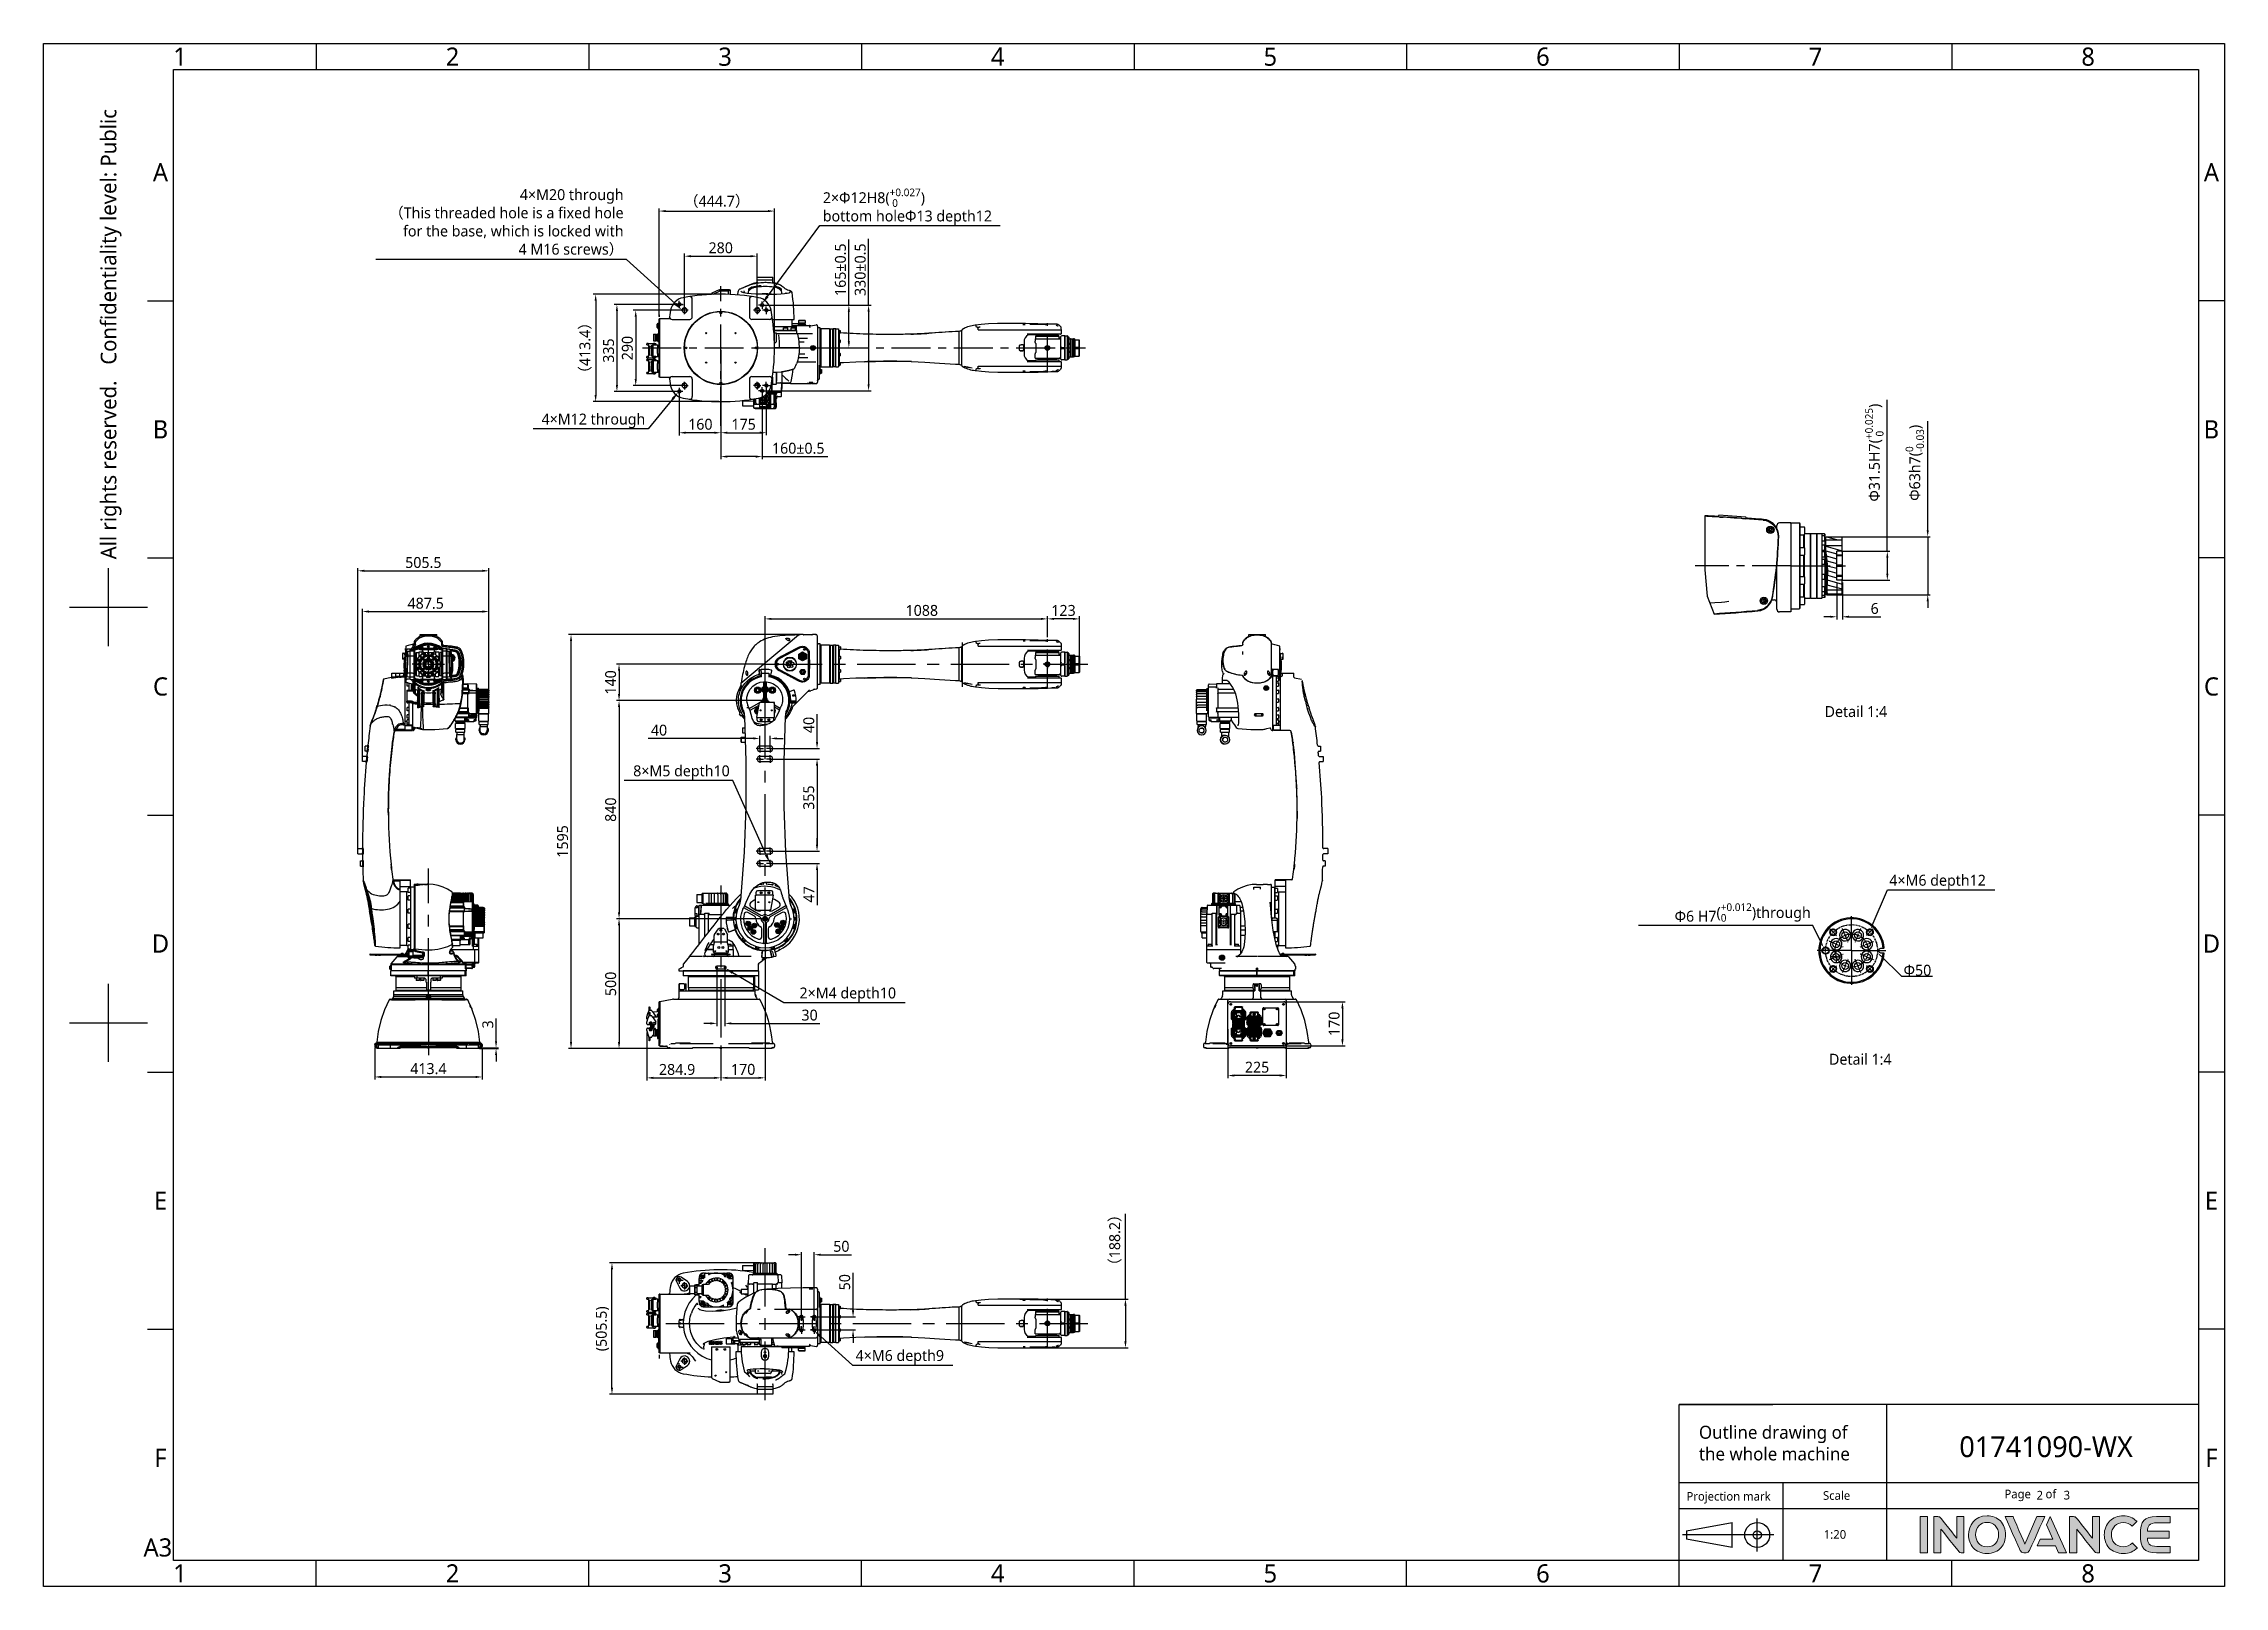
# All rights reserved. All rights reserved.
# Model space of a CAD drawing. Header units: millimetres. Extents: x 5828 to 7155, y 123 to 421.
# Drawn here: x 6283.7 to 6703.7, y 123.6 to 420.6 of the extents above; entities that cross this region are included whole.
import ezdxf
from ezdxf import colors
from ezdxf.entities.mleader import LeaderData, LeaderLine
from ezdxf.enums import TextEntityAlignment as Align
from ezdxf.math import Vec2, Vec3

# ---------------------------------------------------------------- set-up
doc = ezdxf.new("R2010")
doc.units = ezdxf.units.MM
doc.linetypes.add('CENTER', pattern=[0.6, 0.375, -0.075, 0.075, -0.075])
doc.layers.add('logo-蓝色', color=7, linetype='Continuous', true_color=0x008ccf)
for name, color, linetype in [('中心线', 7, 'Continuous'), ('外形图', 7, 'Continuous'), ('多重引线', 7, 'Continuous'), ('尺寸标注', 7, 'Continuous'), ('模板', 7, 'Continuous')]:
    doc.layers.add(name, color=color, linetype=linetype)
doc.styles.add('微软雅黑', font='msyh.ttc', dxfattribs={"height": 2})
doc.dimstyles.new('尺寸标注_1_20比例', dxfattribs={"dimtxt": 1.5, "dimasz": 1.25, "dimexe": 0.5, "dimexo": 0.4, "dimgap": 0.5, "dimtad": 1, "dimdec": 1, "dimlfac": 20, "dimdsep": 46, "dimtxsty": '微软雅黑', "dimcen": 0.09, "dimadec": 0, "dimazin": 0, "dimtp": 0.01, "dimtm": 0.01, "dimtfac": 1, "dimtdec": 1, "dimtofl": 0, "dimtmove": 0, "dimatfit": 3, "dimfxl": 1, "dimtolj": 1, "dimarcsym": 0})

msp = doc.modelspace()

# ---------------------------------------------------------------- texts
at = {"layer": '尺寸标注', "color": 0, "char_height": 2.1, "width": 86.346017, "attachment_point": 1, "style": '微软雅黑'}
for insert in [(6626.6617, 293.083), (6627.5146, 226.1517)]:
    msp.add_mtext('Detail 1:4', dxfattribs=dict(at, insert=insert))

# ---------------------------------------------------------------- blocks, each defined once
blk = doc.blocks.new('图纸页')
at = {"layer": 'logo-蓝色'}
h = blk.add_hatch(color=256, dxfattribs=at)
h.dxf.hatch_style = 1
edge = h.paths.add_edge_path()
edge.add_spline(control_points=[(6645.09, 130.11), (6645.09, 130.11), (6646.46, 130.11), (6646.46, 130.11), (6646.46, 130.11), (6646.46, 130.11), (6646.46, 137.06), (6646.46, 137.06), (6646.46, 137.06), (6646.46, 137.06), (6645.09, 137.06), (6645.09, 137.06), (6645.09, 137.06), (6645.09, 137.06), (6645.09, 130.11), (6645.09, 130.11)], knot_values=[0, 0, 0, 0, 0.25, 0.25, 0.25, 0.25, 0.5, 0.5, 0.5, 0.5, 0.75, 0.75, 0.75, 0.75, 1, 1, 1, 1], degree=3, periodic=1)
h = blk.add_hatch(color=256, dxfattribs=at)
h.dxf.hatch_style = 1
edge = h.paths.add_edge_path()
edge.add_spline(control_points=[(6652.11, 137.07), (6652.11, 137.07), (6652.11, 132.88), (6652.11, 132.88), (6652.11, 132.88), (6652.11, 132.88), (6649.04, 136.76), (6649.04, 136.76), (6649.04, 136.76), (6648.9, 136.94), (6648.69, 137.06), (6648.44, 137.06), (6648.44, 137.06), (6648.44, 137.06), (6647.69, 137.06), (6647.69, 137.06), (6647.69, 137.06), (6647.69, 137.06), (6647.69, 130.1), (6647.69, 130.1), (6647.69, 130.1), (6647.69, 130.1), (6649.07, 130.1), (6649.07, 130.1), (6649.07, 130.1), (6649.07, 130.1), (6649.07, 134.65), (6649.07, 134.65), (6649.07, 134.65), (6649.07, 134.65), (6652.52, 130.31), (6652.52, 130.31), (6652.52, 130.31), (6652.62, 130.18), (6652.77, 130.1), (6652.95, 130.1), (6652.95, 130.1), (6652.95, 130.1), (6653.49, 130.1), (6653.49, 130.1), (6653.49, 130.1), (6653.49, 130.1), (6653.49, 137.07), (6653.49, 137.07), (6653.49, 137.07), (6653.49, 137.07), (6652.11, 137.07), (6652.11, 137.07)], knot_values=[0, 0, 0, 0, 0.083333, 0.083333, 0.083333, 0.083333, 0.166667, 0.166667, 0.166667, 0.166667, 0.25, 0.25, 0.25, 0.25, 0.333333, 0.333333, 0.333333, 0.333333, 0.416667, 0.416667, 0.416667, 0.416667, 0.5, 0.5, 0.5, 0.5, 0.583333, 0.583333, 0.583333, 0.583333, 0.666667, 0.666667, 0.666667, 0.666667, 0.75, 0.75, 0.75, 0.75, 0.833333, 0.833333, 0.833333, 0.833333, 0.916667, 0.916667, 0.916667, 0.916667, 1, 1, 1, 1], degree=3, periodic=1)
h = blk.add_hatch(color=256, dxfattribs=at)
h.dxf.hatch_style = 1
edge = h.paths.add_edge_path(flags=16)
edge.add_spline(control_points=[(6656.4, 135.34), (6656.79, 135.74), (6657.32, 135.94), (6657.96, 135.94), (6657.96, 135.94), (6658.6, 135.94), (6659.12, 135.74), (6659.51, 135.35), (6659.51, 135.35), (6659.94, 134.91), (6660.18, 134.25), (6660.17, 133.54), (6660.17, 133.54), (6660.15, 132.42), (6659.56, 131.23), (6657.96, 131.23), (6657.96, 131.23), (6656.38, 131.23), (6655.78, 132.42), (6655.75, 133.53), (6655.75, 133.53), (6655.73, 134.23), (6655.97, 134.89), (6656.4, 135.34)], knot_values=[0, 0, 0, 0, 0.166667, 0.166667, 0.166667, 0.166667, 0.333333, 0.333333, 0.333333, 0.333333, 0.5, 0.5, 0.5, 0.5, 0.666667, 0.666667, 0.666667, 0.666667, 0.833333, 0.833333, 0.833333, 0.833333, 1, 1, 1, 1], degree=3, periodic=0)
edge = h.paths.add_edge_path()
edge.add_spline(control_points=[(6657.96, 137.21), (6655.5, 137.21), (6654.39, 135.31), (6654.39, 133.54), (6654.39, 133.54), (6654.39, 132.58), (6654.7, 131.71), (6655.26, 131.07), (6655.26, 131.07), (6655.9, 130.34), (6656.83, 129.96), (6657.96, 129.96), (6657.96, 129.96), (6659.09, 129.96), (6660.02, 130.35), (6660.66, 131.08), (6660.66, 131.08), (6661.21, 131.72), (6661.52, 132.6), (6661.53, 133.55), (6661.53, 133.55), (6661.54, 134.58), (6661.17, 135.55), (6660.51, 136.22), (6660.51, 136.22), (6659.87, 136.87), (6658.99, 137.21), (6657.96, 137.21)], knot_values=[0, 0, 0, 0, 0.142857, 0.142857, 0.142857, 0.142857, 0.285714, 0.285714, 0.285714, 0.285714, 0.428571, 0.428571, 0.428571, 0.428571, 0.571429, 0.571429, 0.571429, 0.571429, 0.714286, 0.714286, 0.714286, 0.714286, 0.857143, 0.857143, 0.857143, 0.857143, 1, 1, 1, 1], degree=3, periodic=0)
h = blk.add_hatch(color=256, dxfattribs=at)
h.dxf.hatch_style = 1
edge = h.paths.add_edge_path()
edge.add_spline(control_points=[(6667.51, 137.06), (6667.51, 137.06), (6665.24, 131.74), (6665.24, 131.74), (6665.24, 131.74), (6665.24, 131.74), (6662.96, 137.06), (6662.96, 137.06), (6662.96, 137.06), (6662.96, 137.06), (6661.41, 137.06), (6661.41, 137.06), (6661.41, 137.06), (6661.41, 137.06), (6664.34, 130.55), (6664.34, 130.55), (6664.34, 130.55), (6664.45, 130.29), (6664.71, 130.11), (6665.02, 130.11), (6665.02, 130.11), (6665.02, 130.11), (6665.02, 130.11), (6665.02, 130.11), (6665.02, 130.11), (6665.02, 130.11), (6665.45, 130.11), (6665.45, 130.11), (6665.45, 130.11), (6665.45, 130.11), (6665.45, 130.11), (6665.45, 130.11), (6665.45, 130.11), (6665.76, 130.11), (6666.02, 130.29), (6666.14, 130.55), (6666.14, 130.55), (6666.14, 130.55), (6669.06, 137.06), (6669.06, 137.06), (6669.06, 137.06), (6669.06, 137.06), (6667.51, 137.06), (6667.51, 137.06)], knot_values=[0, 0, 0, 0, 0.090909, 0.090909, 0.090909, 0.090909, 0.181818, 0.181818, 0.181818, 0.181818, 0.272727, 0.272727, 0.272727, 0.272727, 0.363636, 0.363636, 0.363636, 0.363636, 0.454545, 0.454545, 0.454545, 0.454545, 0.545455, 0.545455, 0.545455, 0.545455, 0.636364, 0.636364, 0.636364, 0.636364, 0.727273, 0.727273, 0.727273, 0.727273, 0.818182, 0.818182, 0.818182, 0.818182, 0.909091, 0.909091, 0.909091, 0.909091, 1, 1, 1, 1], degree=3, periodic=1)
h = blk.add_hatch(color=256, dxfattribs=at)
h.dxf.hatch_style = 1
edge = h.paths.add_edge_path()
edge.add_spline(control_points=[(6670.13, 137.06), (6670.13, 137.06), (6669.41, 135.45), (6669.41, 135.45), (6669.41, 135.45), (6669.41, 135.45), (6670.61, 132.7), (6670.61, 132.7), (6670.61, 132.7), (6670.61, 132.7), (6668.17, 132.7), (6668.17, 132.7), (6668.17, 132.7), (6668.17, 132.7), (6667.59, 131.4), (6667.59, 131.4), (6667.59, 131.4), (6667.59, 131.4), (6671.16, 131.4), (6671.16, 131.4), (6671.16, 131.4), (6671.16, 131.4), (6671.74, 130.11), (6671.74, 130.11), (6671.74, 130.11), (6671.74, 130.11), (6673.25, 130.11), (6673.25, 130.11), (6673.25, 130.11), (6673.25, 130.11), (6670.13, 137.06), (6670.13, 137.06)], knot_values=[0, 0, 0, 0, 0.125, 0.125, 0.125, 0.125, 0.25, 0.25, 0.25, 0.25, 0.375, 0.375, 0.375, 0.375, 0.5, 0.5, 0.5, 0.5, 0.625, 0.625, 0.625, 0.625, 0.75, 0.75, 0.75, 0.75, 0.875, 0.875, 0.875, 0.875, 1, 1, 1, 1], degree=3, periodic=1)
h = blk.add_hatch(color=256, dxfattribs=at)
h.dxf.hatch_style = 1
edge = h.paths.add_edge_path()
edge.add_spline(control_points=[(6678.25, 137.07), (6678.25, 137.07), (6678.25, 132.88), (6678.25, 132.88), (6678.25, 132.88), (6678.25, 132.88), (6675.18, 136.76), (6675.18, 136.76), (6675.18, 136.76), (6675.04, 136.94), (6674.82, 137.06), (6674.58, 137.06), (6674.58, 137.06), (6674.58, 137.06), (6673.83, 137.06), (6673.83, 137.06), (6673.83, 137.06), (6673.83, 137.06), (6673.83, 130.1), (6673.83, 130.1), (6673.83, 130.1), (6673.83, 130.1), (6675.21, 130.1), (6675.21, 130.1), (6675.21, 130.1), (6675.21, 130.1), (6675.21, 134.65), (6675.21, 134.65), (6675.21, 134.65), (6675.21, 134.65), (6678.66, 130.31), (6678.66, 130.31), (6678.66, 130.31), (6678.76, 130.18), (6678.91, 130.1), (6679.09, 130.1), (6679.09, 130.1), (6679.09, 130.1), (6679.63, 130.1), (6679.63, 130.1), (6679.63, 130.1), (6679.63, 130.1), (6679.63, 137.07), (6679.63, 137.07), (6679.63, 137.07), (6679.63, 137.07), (6678.25, 137.07), (6678.25, 137.07)], knot_values=[0, 0, 0, 0, 0.083333, 0.083333, 0.083333, 0.083333, 0.166667, 0.166667, 0.166667, 0.166667, 0.25, 0.25, 0.25, 0.25, 0.333333, 0.333333, 0.333333, 0.333333, 0.416667, 0.416667, 0.416667, 0.416667, 0.5, 0.5, 0.5, 0.5, 0.583333, 0.583333, 0.583333, 0.583333, 0.666667, 0.666667, 0.666667, 0.666667, 0.75, 0.75, 0.75, 0.75, 0.833333, 0.833333, 0.833333, 0.833333, 0.916667, 0.916667, 0.916667, 0.916667, 1, 1, 1, 1], degree=3, periodic=1)
h = blk.add_hatch(color=256, dxfattribs=at)
h.dxf.hatch_style = 1
edge = h.paths.add_edge_path()
edge.add_spline(control_points=[(6685.92, 131.95), (6685.49, 131.52), (6684.84, 131.26), (6684.22, 131.26), (6684.22, 131.26), (6682.52, 131.26), (6681.9, 132.44), (6681.9, 133.55), (6681.9, 133.55), (6681.89, 134.21), (6682.13, 134.83), (6682.55, 135.26), (6682.55, 135.26), (6682.96, 135.67), (6683.54, 135.89), (6684.22, 135.89), (6684.22, 135.89), (6684.85, 135.89), (6685.43, 135.66), (6685.85, 135.25), (6685.85, 135.25), (6685.85, 135.25), (6685.88, 135.22), (6685.88, 135.22), (6685.88, 135.22), (6685.88, 135.22), (6686.8, 136.12), (6686.8, 136.12), (6686.8, 136.12), (6686.8, 136.12), (6686.77, 136.15), (6686.77, 136.15), (6686.77, 136.15), (6686.07, 136.84), (6685.18, 137.21), (6684.22, 137.21), (6684.22, 137.21), (6683.14, 137.21), (6682.22, 136.86), (6681.56, 136.2), (6681.56, 136.2), (6680.9, 135.53), (6680.53, 134.57), (6680.53, 133.54), (6680.53, 133.54), (6680.54, 132.58), (6680.85, 131.7), (6681.41, 131.07), (6681.41, 131.07), (6682.06, 130.34), (6683.03, 129.96), (6684.22, 129.96), (6684.22, 129.96), (6685.26, 129.96), (6686.17, 130.32), (6686.86, 130.99), (6686.86, 130.99), (6686.86, 130.99), (6686.89, 131.02), (6686.89, 131.02), (6686.89, 131.02), (6686.89, 131.02), (6685.95, 131.98), (6685.95, 131.98), (6685.95, 131.98), (6685.95, 131.98), (6685.92, 131.95), (6685.92, 131.95)], knot_values=[0, 0, 0, 0, 0.058824, 0.058824, 0.058824, 0.058824, 0.117647, 0.117647, 0.117647, 0.117647, 0.176471, 0.176471, 0.176471, 0.176471, 0.235294, 0.235294, 0.235294, 0.235294, 0.294118, 0.294118, 0.294118, 0.294118, 0.352941, 0.352941, 0.352941, 0.352941, 0.411765, 0.411765, 0.411765, 0.411765, 0.470588, 0.470588, 0.470588, 0.470588, 0.529412, 0.529412, 0.529412, 0.529412, 0.588235, 0.588235, 0.588235, 0.588235, 0.647059, 0.647059, 0.647059, 0.647059, 0.705882, 0.705882, 0.705882, 0.705882, 0.764706, 0.764706, 0.764706, 0.764706, 0.823529, 0.823529, 0.823529, 0.823529, 0.882353, 0.882353, 0.882353, 0.882353, 0.941176, 0.941176, 0.941176, 0.941176, 1, 1, 1, 1], degree=3, periodic=0)
h = blk.add_hatch(color=256, dxfattribs=at)
h.dxf.hatch_style = 1
edge = h.paths.add_edge_path()
edge.add_spline(control_points=[(6690.62, 135.85), (6690.62, 135.85), (6693.22, 135.85), (6693.22, 135.85), (6693.22, 135.85), (6693.22, 135.85), (6693.22, 137.06), (6693.22, 137.06), (6693.22, 137.06), (6693.22, 137.06), (6690.59, 137.06), (6690.59, 137.06), (6690.59, 137.06), (6688.16, 137.06), (6687.49, 136.14), (6687.49, 133.67), (6687.49, 133.67), (6687.49, 133.67), (6687.49, 133.59), (6687.49, 133.59), (6687.49, 133.59), (6687.49, 133.59), (6687.49, 133.58), (6687.49, 133.58), (6687.49, 133.58), (6687.49, 133.58), (6687.49, 133.58), (6687.49, 133.58), (6687.49, 133.58), (6687.49, 133.58), (6687.49, 133.58), (6687.49, 133.58), (6687.49, 133.58), (6687.49, 133.58), (6687.49, 133.49), (6687.49, 133.49), (6687.49, 133.49), (6687.49, 131.03), (6688.16, 130.1), (6690.59, 130.1), (6690.59, 130.1), (6690.59, 130.1), (6693.22, 130.1), (6693.22, 130.1), (6693.22, 130.1), (6693.22, 130.1), (6693.22, 131.31), (6693.22, 131.31), (6693.22, 131.31), (6693.22, 131.31), (6690.62, 131.31), (6690.62, 131.31), (6690.62, 131.31), (6689.98, 131.31), (6689.49, 131.43), (6689.2, 131.77), (6689.2, 131.77), (6688.97, 132.03), (6688.86, 132.45), (6688.83, 132.93), (6688.83, 132.93), (6688.83, 132.93), (6692.99, 132.93), (6692.99, 132.93), (6692.99, 132.93), (6692.99, 132.93), (6692.99, 133.58), (6692.99, 133.58), (6692.99, 133.58), (6692.99, 133.58), (6692.99, 134.23), (6692.99, 134.23), (6692.99, 134.23), (6692.99, 134.23), (6688.83, 134.23), (6688.83, 134.23), (6688.83, 134.23), (6688.86, 134.71), (6688.97, 135.13), (6689.2, 135.4), (6689.2, 135.4), (6689.49, 135.73), (6689.98, 135.85), (6690.62, 135.85)], knot_values=[0, 0, 0, 0, 0.047619, 0.047619, 0.047619, 0.047619, 0.095238, 0.095238, 0.095238, 0.095238, 0.142857, 0.142857, 0.142857, 0.142857, 0.190476, 0.190476, 0.190476, 0.190476, 0.238095, 0.238095, 0.238095, 0.238095, 0.285714, 0.285714, 0.285714, 0.285714, 0.333333, 0.333333, 0.333333, 0.333333, 0.380952, 0.380952, 0.380952, 0.380952, 0.428571, 0.428571, 0.428571, 0.428571, 0.47619, 0.47619, 0.47619, 0.47619, 0.52381, 0.52381, 0.52381, 0.52381, 0.571429, 0.571429, 0.571429, 0.571429, 0.619048, 0.619048, 0.619048, 0.619048, 0.666667, 0.666667, 0.666667, 0.666667, 0.714286, 0.714286, 0.714286, 0.714286, 0.761905, 0.761905, 0.761905, 0.761905, 0.809524, 0.809524, 0.809524, 0.809524, 0.857143, 0.857143, 0.857143, 0.857143, 0.904762, 0.904762, 0.904762, 0.904762, 0.952381, 0.952381, 0.952381, 0.952381, 1, 1, 1, 1], degree=3, periodic=0)
at = {"layer": 'logo-蓝色', "lineweight": 9}
for points, knots in [([(6646.46, 137.06), (6646.46, 137.06), (6646.46, 137.06), (6645.09, 137.06), (6645.09, 137.06)], [0.5, 0.5, 0.5, 0.5, 0.5, 0.75, 0.75, 0.75, 0.75]), ([(6645.09, 137.06), (6645.09, 137.06), (6645.09, 137.06), (6645.09, 130.11), (6645.09, 130.11)], [0.75, 0.75, 0.75, 0.75, 0.75, 1, 1, 1, 1]), ([(6646.46, 130.11), (6646.46, 130.11), (6646.46, 130.11), (6646.46, 137.06), (6646.46, 137.06)], [0.25, 0.25, 0.25, 0.25, 0.25, 0.5, 0.5, 0.5, 0.5]), ([(6648.44, 137.06), (6648.44, 137.06), (6648.44, 137.06), (6647.69, 137.06), (6647.69, 137.06)], [0.25, 0.25, 0.25, 0.25, 0.25000001, 0.33333333, 0.33333333, 0.33333333, 0.33333333]), ([(6647.69, 137.06), (6647.69, 137.06), (6647.69, 137.06), (6647.69, 130.1), (6647.69, 130.1)], [0.33333333, 0.33333333, 0.33333333, 0.33333333, 0.33333334, 0.41666667, 0.41666667, 0.41666667, 0.41666667]), ([(6649.04, 136.76), (6649.04, 136.76), (6648.9, 136.94), (6648.69, 137.06), (6648.44, 137.06)], [0.16666667, 0.16666667, 0.16666667, 0.16666667, 0.16666668, 0.25, 0.25, 0.25, 0.25]), ([(6652.11, 132.88), (6652.11, 132.88), (6652.11, 132.88), (6649.04, 136.76), (6649.04, 136.76)], [0.08333333, 0.08333333, 0.08333333, 0.08333333, 0.08333334, 0.16666667, 0.16666667, 0.16666667, 0.16666667]), ([(6649.07, 130.1), (6649.07, 130.1), (6649.07, 130.1), (6649.07, 134.65), (6649.07, 134.65)], [0.5, 0.5, 0.5, 0.5, 0.50000001, 0.58333333, 0.58333333, 0.58333333, 0.58333333]), ([(6649.07, 134.65), (6649.07, 134.65), (6649.07, 134.65), (6652.52, 130.31), (6652.52, 130.31)], [0.58333333, 0.58333333, 0.58333333, 0.58333333, 0.58333334, 0.66666667, 0.66666667, 0.66666667, 0.66666667]), ([(6653.49, 137.07), (6653.49, 137.07), (6653.49, 137.07), (6652.11, 137.07), (6652.11, 137.07)], [0.91666667, 0.91666667, 0.91666667, 0.91666667, 0.91666668, 1, 1, 1, 1]), ([(6653.49, 130.1), (6653.49, 130.1), (6653.49, 130.1), (6653.49, 137.07), (6653.49, 137.07)], [0.83333333, 0.83333333, 0.83333333, 0.83333333, 0.83333334, 0.91666667, 0.91666667, 0.91666667, 0.91666667]), ([(6655.75, 133.53), (6655.75, 133.53), (6655.73, 134.23), (6655.97, 134.89), (6656.4, 135.34)], [0.8333333, 0.8333333, 0.8333333, 0.8333333, 0.8333333, 1, 1, 1, 1]), ([(6660.51, 136.22), (6660.51, 136.22), (6659.87, 136.87), (6658.99, 137.21), (6657.96, 137.21)], [0.8571429, 0.8571429, 0.8571429, 0.8571429, 0.8571429, 1, 1, 1, 1]), ([(6657.96, 135.94), (6657.96, 135.94), (6658.6, 135.94), (6659.12, 135.74), (6659.51, 135.35)], [0.1666667, 0.1666667, 0.1666667, 0.1666667, 0.1666667, 0.3333333, 0.3333333, 0.3333333, 0.3333333]), ([(6659.51, 135.35), (6659.51, 135.35), (6659.94, 134.91), (6660.18, 134.25), (6660.17, 133.54)], [0.3333333, 0.3333333, 0.3333333, 0.3333333, 0.3333333, 0.5, 0.5, 0.5, 0.5]), ([(6661.53, 133.55), (6661.53, 133.55), (6661.54, 134.58), (6661.17, 135.55), (6660.51, 136.22)], [0.7142857, 0.7142857, 0.7142857, 0.7142857, 0.7142857, 0.8571429, 0.8571429, 0.8571429, 0.8571429]), ([(6662.96, 137.06), (6662.96, 137.06), (6662.96, 137.06), (6661.41, 137.06), (6661.41, 137.06)], [0.18181818, 0.18181818, 0.18181818, 0.18181818, 0.18181819, 0.27272727, 0.27272727, 0.27272727, 0.27272727]), ([(6661.41, 137.06), (6661.41, 137.06), (6661.41, 137.06), (6664.34, 130.55), (6664.34, 130.55)], [0.27272727, 0.27272727, 0.27272727, 0.27272727, 0.27272728, 0.36363636, 0.36363636, 0.36363636, 0.36363636]), ([(6665.24, 131.74), (6665.24, 131.74), (6665.24, 131.74), (6662.96, 137.06), (6662.96, 137.06)], [0.09090909, 0.09090909, 0.09090909, 0.09090909, 0.0909091, 0.18181818, 0.18181818, 0.18181818, 0.18181818]), ([(6666.14, 130.55), (6666.14, 130.55), (6666.14, 130.55), (6669.06, 137.06), (6669.06, 137.06)], [0.81818182, 0.81818182, 0.81818182, 0.81818182, 0.81818183, 0.90909091, 0.90909091, 0.90909091, 0.90909091]), ([(6669.06, 137.06), (6669.06, 137.06), (6669.06, 137.06), (6667.51, 137.06), (6667.51, 137.06)], [0.90909091, 0.90909091, 0.90909091, 0.90909091, 0.90909092, 1, 1, 1, 1]), ([(6669.41, 135.45), (6669.41, 135.45), (6669.41, 135.45), (6670.61, 132.7), (6670.61, 132.7)], [0.125, 0.125, 0.125, 0.125, 0.125, 0.25, 0.25, 0.25, 0.25]), ([(6673.25, 130.11), (6673.25, 130.11), (6673.25, 130.11), (6670.13, 137.06), (6670.13, 137.06)], [0.875, 0.875, 0.875, 0.875, 0.875, 1, 1, 1, 1]), ([(6674.58, 137.06), (6674.58, 137.06), (6674.58, 137.06), (6673.83, 137.06), (6673.83, 137.06)], [0.25, 0.25, 0.25, 0.25, 0.25000001, 0.33333333, 0.33333333, 0.33333333, 0.33333333]), ([(6673.83, 137.06), (6673.83, 137.06), (6673.83, 137.06), (6673.83, 130.1), (6673.83, 130.1)], [0.33333333, 0.33333333, 0.33333333, 0.33333333, 0.33333334, 0.41666667, 0.41666667, 0.41666667, 0.41666667]), ([(6675.18, 136.76), (6675.18, 136.76), (6675.04, 136.94), (6674.82, 137.06), (6674.58, 137.06)], [0.16666667, 0.16666667, 0.16666667, 0.16666667, 0.16666668, 0.25, 0.25, 0.25, 0.25]), ([(6678.25, 132.88), (6678.25, 132.88), (6678.25, 132.88), (6675.18, 136.76), (6675.18, 136.76)], [0.08333333, 0.08333333, 0.08333333, 0.08333333, 0.08333334, 0.16666667, 0.16666667, 0.16666667, 0.16666667]), ([(6675.21, 130.1), (6675.21, 130.1), (6675.21, 130.1), (6675.21, 134.65), (6675.21, 134.65)], [0.5, 0.5, 0.5, 0.5, 0.50000001, 0.58333333, 0.58333333, 0.58333333, 0.58333333]), ([(6675.21, 134.65), (6675.21, 134.65), (6675.21, 134.65), (6678.66, 130.31), (6678.66, 130.31)], [0.58333333, 0.58333333, 0.58333333, 0.58333333, 0.58333334, 0.66666667, 0.66666667, 0.66666667, 0.66666667]), ([(6679.63, 137.07), (6679.63, 137.07), (6679.63, 137.07), (6678.25, 137.07), (6678.25, 137.07)], [0.91666667, 0.91666667, 0.91666667, 0.91666667, 0.91666668, 1, 1, 1, 1]), ([(6679.63, 130.1), (6679.63, 130.1), (6679.63, 130.1), (6679.63, 137.07), (6679.63, 137.07)], [0.83333333, 0.83333333, 0.83333333, 0.83333333, 0.83333334, 0.91666667, 0.91666667, 0.91666667, 0.91666667]), ([(6681.56, 136.2), (6681.56, 136.2), (6680.9, 135.53), (6680.53, 134.57), (6680.53, 133.54)], [0.58823529, 0.58823529, 0.58823529, 0.58823529, 0.5882353, 0.64705882, 0.64705882, 0.64705882, 0.64705882]), ([(6686.77, 136.15), (6686.77, 136.15), (6686.07, 136.84), (6685.18, 137.21), (6684.22, 137.21), (6684.22, 137.21), (6683.14, 137.21), (6682.22, 136.86), (6681.56, 136.2)], [0.4705882, 0.4705882, 0.4705882, 0.4705882, 0.4705882, 0.5294118, 0.5294118, 0.5294118, 0.5294118, 0.5882353, 0.5882353, 0.5882353, 0.5882353]), ([(6681.9, 133.55), (6681.9, 133.55), (6681.89, 134.21), (6682.13, 134.83), (6682.55, 135.26)], [0.11764706, 0.11764706, 0.11764706, 0.11764706, 0.11764707, 0.17647059, 0.17647059, 0.17647059, 0.17647059]), ([(6682.55, 135.26), (6682.55, 135.26), (6682.96, 135.67), (6683.54, 135.89), (6684.22, 135.89)], [0.17647059, 0.17647059, 0.17647059, 0.17647059, 0.1764706, 0.23529412, 0.23529412, 0.23529412, 0.23529412]), ([(6684.22, 135.89), (6684.22, 135.89), (6684.85, 135.89), (6685.43, 135.66), (6685.85, 135.25)], [0.23529412, 0.23529412, 0.23529412, 0.23529412, 0.23529413, 0.29411765, 0.29411765, 0.29411765, 0.29411765]), ([(6685.85, 135.25), (6685.85, 135.25), (6685.85, 135.25), (6685.88, 135.22), (6685.88, 135.22)], [0.29411765, 0.29411765, 0.29411765, 0.29411765, 0.29411766, 0.35294118, 0.35294118, 0.35294118, 0.35294118]), ([(6685.88, 135.22), (6685.88, 135.22), (6685.88, 135.22), (6686.8, 136.12), (6686.8, 136.12)], [0.35294118, 0.35294118, 0.35294118, 0.35294118, 0.35294119, 0.41176471, 0.41176471, 0.41176471, 0.41176471]), ([(6686.8, 136.12), (6686.8, 136.12), (6686.8, 136.12), (6686.77, 136.15), (6686.77, 136.15)], [0.41176471, 0.41176471, 0.41176471, 0.41176471, 0.41176472, 0.47058824, 0.47058824, 0.47058824, 0.47058824]), ([(6690.59, 137.06), (6690.59, 137.06), (6688.16, 137.06), (6687.49, 136.14), (6687.49, 133.67)], [0.14285714, 0.14285714, 0.14285714, 0.14285714, 0.14285715, 0.19047619, 0.19047619, 0.19047619, 0.19047619]), ([(6688.83, 134.23), (6688.83, 134.23), (6688.86, 134.71), (6688.97, 135.13), (6689.2, 135.4)], [0.9047619, 0.9047619, 0.9047619, 0.9047619, 0.90476191, 0.95238095, 0.95238095, 0.95238095, 0.95238095]), ([(6689.2, 135.4), (6689.2, 135.4), (6689.49, 135.73), (6689.98, 135.85), (6690.62, 135.85)], [0.95238095, 0.95238095, 0.95238095, 0.95238095, 0.95238096, 1, 1, 1, 1]), ([(6693.22, 137.06), (6693.22, 137.06), (6693.22, 137.06), (6690.59, 137.06), (6690.59, 137.06)], [0.0952381, 0.0952381, 0.0952381, 0.0952381, 0.09523811, 0.14285714, 0.14285714, 0.14285714, 0.14285714]), ([(6693.22, 135.85), (6693.22, 135.85), (6693.22, 135.85), (6693.22, 137.06), (6693.22, 137.06)], [0.04761905, 0.04761905, 0.04761905, 0.04761905, 0.04761906, 0.0952381, 0.0952381, 0.0952381, 0.0952381]), ([(6652.52, 130.31), (6652.52, 130.31), (6652.62, 130.18), (6652.77, 130.1), (6652.95, 130.1)], [0.66666667, 0.66666667, 0.66666667, 0.66666667, 0.66666668, 0.75, 0.75, 0.75, 0.75]), ([(6654.39, 133.54), (6654.39, 133.54), (6654.39, 132.58), (6654.7, 131.71), (6655.26, 131.07)], [0.1428571, 0.1428571, 0.1428571, 0.1428571, 0.1428572, 0.2857143, 0.2857143, 0.2857143, 0.2857143]), ([(6655.26, 131.07), (6655.26, 131.07), (6655.9, 130.34), (6656.83, 129.96), (6657.96, 129.96)], [0.2857143, 0.2857143, 0.2857143, 0.2857143, 0.2857143, 0.4285714, 0.4285714, 0.4285714, 0.4285714]), ([(6660.17, 133.54), (6660.17, 133.54), (6660.15, 132.42), (6659.56, 131.23), (6657.96, 131.23), (6657.96, 131.23), (6656.38, 131.23), (6655.78, 132.42), (6655.75, 133.53)], [0.5, 0.5, 0.5, 0.5, 0.5, 0.6666667, 0.6666667, 0.6666667, 0.6666667, 0.8333333, 0.8333333, 0.8333333, 0.8333333]), ([(6657.96, 129.96), (6657.96, 129.96), (6659.09, 129.96), (6660.02, 130.35), (6660.66, 131.08)], [0.4285714, 0.4285714, 0.4285714, 0.4285714, 0.4285714, 0.5714286, 0.5714286, 0.5714286, 0.5714286]), ([(6660.66, 131.08), (6660.66, 131.08), (6661.21, 131.72), (6661.52, 132.6), (6661.53, 133.55)], [0.5714286, 0.5714286, 0.5714286, 0.5714286, 0.5714286, 0.7142857, 0.7142857, 0.7142857, 0.7142857]), ([(6664.34, 130.55), (6664.34, 130.55), (6664.45, 130.29), (6664.71, 130.11), (6665.02, 130.11)], [0.36363636, 0.36363636, 0.36363636, 0.36363636, 0.36363637, 0.45454545, 0.45454545, 0.45454545, 0.45454545]), ([(6665.45, 130.11), (6665.45, 130.11), (6665.76, 130.11), (6666.02, 130.29), (6666.14, 130.55)], [0.72727273, 0.72727273, 0.72727273, 0.72727273, 0.72727274, 0.81818182, 0.81818182, 0.81818182, 0.81818182]), ([(6668.17, 132.7), (6668.17, 132.7), (6668.17, 132.7), (6667.59, 131.4), (6667.59, 131.4)], [0.375, 0.375, 0.375, 0.375, 0.375, 0.5, 0.5, 0.5, 0.5]), ([(6667.59, 131.4), (6667.59, 131.4), (6667.59, 131.4), (6671.16, 131.4), (6671.16, 131.4)], [0.5, 0.5, 0.5, 0.5, 0.5, 0.625, 0.625, 0.625, 0.625]), ([(6670.61, 132.7), (6670.61, 132.7), (6670.61, 132.7), (6668.17, 132.7), (6668.17, 132.7)], [0.25, 0.25, 0.25, 0.25, 0.25, 0.375, 0.375, 0.375, 0.375]), ([(6671.16, 131.4), (6671.16, 131.4), (6671.16, 131.4), (6671.74, 130.11), (6671.74, 130.11)], [0.625, 0.625, 0.625, 0.625, 0.625, 0.75, 0.75, 0.75, 0.75]), ([(6678.66, 130.31), (6678.66, 130.31), (6678.76, 130.18), (6678.91, 130.1), (6679.09, 130.1)], [0.66666667, 0.66666667, 0.66666667, 0.66666667, 0.66666668, 0.75, 0.75, 0.75, 0.75]), ([(6680.53, 133.54), (6680.53, 133.54), (6680.54, 132.58), (6680.85, 131.7), (6681.41, 131.07)], [0.64705882, 0.64705882, 0.64705882, 0.64705882, 0.64705883, 0.70588235, 0.70588235, 0.70588235, 0.70588235]), ([(6681.41, 131.07), (6681.41, 131.07), (6682.06, 130.34), (6683.03, 129.96), (6684.22, 129.96), (6684.22, 129.96), (6685.26, 129.96), (6686.17, 130.32), (6686.86, 130.99)], [0.7058824, 0.7058824, 0.7058824, 0.7058824, 0.7058824, 0.7647059, 0.7647059, 0.7647059, 0.7647059, 0.8235294, 0.8235294, 0.8235294, 0.8235294]), ([(6685.92, 131.95), (6685.49, 131.52), (6684.84, 131.26), (6684.22, 131.26), (6684.22, 131.26), (6682.52, 131.26), (6681.9, 132.44), (6681.9, 133.55)], [0, 0, 0, 0, 0.0588235, 0.0588235, 0.0588235, 0.0588235, 0.1176471, 0.1176471, 0.1176471, 0.1176471]), ([(6685.95, 131.98), (6685.95, 131.98), (6685.95, 131.98), (6685.92, 131.95), (6685.92, 131.95)], [0.94117647, 0.94117647, 0.94117647, 0.94117647, 0.94117648, 1, 1, 1, 1]), ([(6686.89, 131.02), (6686.89, 131.02), (6686.89, 131.02), (6685.95, 131.98), (6685.95, 131.98)], [0.88235294, 0.88235294, 0.88235294, 0.88235294, 0.88235295, 0.94117647, 0.94117647, 0.94117647, 0.94117647]), ([(6686.86, 130.99), (6686.86, 130.99), (6686.86, 130.99), (6686.89, 131.02), (6686.89, 131.02)], [0.82352941, 0.82352941, 0.82352941, 0.82352941, 0.82352942, 0.88235294, 0.88235294, 0.88235294, 0.88235294]), ([(6687.49, 133.67), (6687.49, 133.67), (6687.49, 133.67), (6687.49, 133.59), (6687.49, 133.59)], [0.19047619, 0.19047619, 0.19047619, 0.19047619, 0.1904762, 0.23809524, 0.23809524, 0.23809524, 0.23809524]), ([(6687.49, 133.59), (6687.49, 133.59), (6687.49, 133.59), (6687.49, 133.58), (6687.49, 133.58)], [0.23809524, 0.23809524, 0.23809524, 0.23809524, 0.23809525, 0.28571429, 0.28571429, 0.28571429, 0.28571429]), ([(6687.49, 133.58), (6687.49, 133.58), (6687.49, 133.58), (6687.49, 133.58), (6687.49, 133.58)], [0.28571429, 0.28571429, 0.28571429, 0.28571429, 0.2857143, 0.33333333, 0.33333333, 0.33333333, 0.33333333]), ([(6687.49, 133.58), (6687.49, 133.58), (6687.49, 133.58), (6687.49, 133.58), (6687.49, 133.58)], [0.33333333, 0.33333333, 0.33333333, 0.33333333, 0.33333334, 0.38095238, 0.38095238, 0.38095238, 0.38095238]), ([(6687.49, 133.58), (6687.49, 133.58), (6687.49, 133.58), (6687.49, 133.49), (6687.49, 133.49)], [0.38095238, 0.38095238, 0.38095238, 0.38095238, 0.38095239, 0.42857143, 0.42857143, 0.42857143, 0.42857143]), ([(6687.49, 133.49), (6687.49, 133.49), (6687.49, 131.03), (6688.16, 130.1), (6690.59, 130.1)], [0.42857143, 0.42857143, 0.42857143, 0.42857143, 0.42857144, 0.47619048, 0.47619048, 0.47619048, 0.47619048]), ([(6692.99, 134.23), (6692.99, 134.23), (6692.99, 134.23), (6688.83, 134.23), (6688.83, 134.23)], [0.85714286, 0.85714286, 0.85714286, 0.85714286, 0.85714287, 0.9047619, 0.9047619, 0.9047619, 0.9047619]), ([(6689.2, 131.77), (6689.2, 131.77), (6688.97, 132.03), (6688.86, 132.45), (6688.83, 132.93)], [0.66666667, 0.66666667, 0.66666667, 0.66666667, 0.66666668, 0.71428571, 0.71428571, 0.71428571, 0.71428571]), ([(6688.83, 132.93), (6688.83, 132.93), (6688.83, 132.93), (6692.99, 132.93), (6692.99, 132.93)], [0.71428571, 0.71428571, 0.71428571, 0.71428571, 0.71428572, 0.76190476, 0.76190476, 0.76190476, 0.76190476]), ([(6693.22, 131.31), (6693.22, 131.31), (6693.22, 131.31), (6690.62, 131.31), (6690.62, 131.31), (6690.62, 131.31), (6689.98, 131.31), (6689.49, 131.43), (6689.2, 131.77)], [0.57142857, 0.57142857, 0.57142857, 0.57142857, 0.57142858, 0.61904762, 0.61904762, 0.61904762, 0.61904763, 0.66666667, 0.66666667, 0.66666667, 0.66666667]), ([(6692.99, 133.58), (6692.99, 133.58), (6692.99, 133.58), (6692.99, 134.23), (6692.99, 134.23)], [0.80952381, 0.80952381, 0.80952381, 0.80952381, 0.80952382, 0.85714286, 0.85714286, 0.85714286, 0.85714286]), ([(6692.99, 132.93), (6692.99, 132.93), (6692.99, 132.93), (6692.99, 133.58), (6692.99, 133.58)], [0.76190476, 0.76190476, 0.76190476, 0.76190476, 0.76190477, 0.80952381, 0.80952381, 0.80952381, 0.80952381]), ([(6693.22, 130.1), (6693.22, 130.1), (6693.22, 130.1), (6693.22, 131.31), (6693.22, 131.31)], [0.52380952, 0.52380952, 0.52380952, 0.52380952, 0.52380953, 0.57142857, 0.57142857, 0.57142857, 0.57142857]), ([(6647.69, 130.1), (6647.69, 130.1), (6647.69, 130.1), (6649.07, 130.1), (6649.07, 130.1)], [0.41666667, 0.41666667, 0.41666667, 0.41666667, 0.41666668, 0.5, 0.5, 0.5, 0.5]), ([(6652.95, 130.1), (6652.95, 130.1), (6652.95, 130.1), (6653.49, 130.1), (6653.49, 130.1)], [0.75, 0.75, 0.75, 0.75, 0.75000001, 0.83333333, 0.83333333, 0.83333333, 0.83333333]), ([(6665.02, 130.11), (6665.02, 130.11), (6665.02, 130.11), (6665.02, 130.11), (6665.02, 130.11)], [0.45454545, 0.45454545, 0.45454545, 0.45454545, 0.45454546, 0.54545455, 0.54545455, 0.54545455, 0.54545455]), ([(6665.02, 130.11), (6665.02, 130.11), (6665.02, 130.11), (6665.45, 130.11), (6665.45, 130.11)], [0.54545455, 0.54545455, 0.54545455, 0.54545455, 0.54545456, 0.63636364, 0.63636364, 0.63636364, 0.63636364]), ([(6665.45, 130.11), (6665.45, 130.11), (6665.45, 130.11), (6665.45, 130.11), (6665.45, 130.11)], [0.63636364, 0.63636364, 0.63636364, 0.63636364, 0.63636365, 0.72727273, 0.72727273, 0.72727273, 0.72727273]), ([(6671.74, 130.11), (6671.74, 130.11), (6671.74, 130.11), (6673.25, 130.11), (6673.25, 130.11)], [0.75, 0.75, 0.75, 0.75, 0.75, 0.875, 0.875, 0.875, 0.875]), ([(6673.83, 130.1), (6673.83, 130.1), (6673.83, 130.1), (6675.21, 130.1), (6675.21, 130.1)], [0.41666667, 0.41666667, 0.41666667, 0.41666667, 0.41666668, 0.5, 0.5, 0.5, 0.5]), ([(6679.09, 130.1), (6679.09, 130.1), (6679.09, 130.1), (6679.63, 130.1), (6679.63, 130.1)], [0.75, 0.75, 0.75, 0.75, 0.75000001, 0.83333333, 0.83333333, 0.83333333, 0.83333333]), ([(6690.59, 130.1), (6690.59, 130.1), (6690.59, 130.1), (6693.22, 130.1), (6693.22, 130.1)], [0.47619048, 0.47619048, 0.47619048, 0.47619048, 0.47619049, 0.52380952, 0.52380952, 0.52380952, 0.52380952])]:
    blk.add_open_spline(points, degree=3, knots=knots, dxfattribs=at)
for points in [[(6652.11, 137.07), (6652.11, 137.07), (6652.11, 132.88), (6652.11, 132.88)], [(6657.96, 137.21), (6655.5, 137.21), (6654.39, 135.31), (6654.39, 133.54)], [(6656.4, 135.34), (6656.79, 135.74), (6657.32, 135.94), (6657.96, 135.94)], [(6667.51, 137.06), (6667.51, 137.06), (6665.24, 131.74), (6665.24, 131.74)], [(6670.13, 137.06), (6670.13, 137.06), (6669.41, 135.45), (6669.41, 135.45)], [(6678.25, 137.07), (6678.25, 137.07), (6678.25, 132.88), (6678.25, 132.88)], [(6690.62, 135.85), (6690.62, 135.85), (6693.22, 135.85), (6693.22, 135.85)], [(6645.09, 130.11), (6645.09, 130.11), (6646.46, 130.11), (6646.46, 130.11)]]:
    blk.add_open_spline(points, degree=3, dxfattribs=at)
at = {"layer": '模板', "color": 2}
for p, q in [((6336.16, 420.62), (6336.16, 415.62)), ((6388.66, 420.62), (6388.66, 415.62)), ((6441.16, 420.62), (6441.16, 415.62)), ((6493.66, 420.62), (6493.66, 415.62)), ((6546.16, 420.62), (6546.16, 415.62)), ((6598.66, 420.62), (6598.66, 415.62)), ((6651.16, 420.62), (6651.16, 415.62)), ((6303.66, 371.12), (6308.66, 371.12)), ((6703.66, 371.12), (6698.66, 371.12)), ((6296.16, 304.62), (6296.16, 319.62)), ((6303.66, 321.62), (6308.66, 321.62)), ((6703.66, 321.62), (6698.66, 321.62)), ((6288.66, 312.12), (6303.66, 312.12)), ((6303.66, 272.12), (6308.66, 272.12)), ((6703.66, 272.12), (6698.66, 272.12)), ((6296.16, 224.62), (6296.16, 239.62)), ((6288.66, 232.12), (6303.66, 232.12)), ((6303.66, 222.62), (6308.66, 222.62)), ((6703.66, 222.62), (6698.66, 222.62)), ((6303.66, 173.12), (6308.66, 173.12)), ((6703.66, 173.12), (6698.66, 173.12)), ((6698.66, 158.62), (6598.66, 158.62)), ((6598.66, 128.62), (6598.66, 158.62)), ((6598.66, 158.62), (6616.66, 158.62)), ((6638.66, 128.62), (6638.66, 158.62)), ((6598.66, 128.62), (6598.66, 143.62)), ((6598.66, 143.62), (6616.66, 143.62)), ((6598.66, 143.62), (6698.66, 143.62)), ((6618.66, 128.62), (6618.66, 143.62)), ((6598.66, 138.62), (6638.66, 138.62)), ((6600.08, 134.32), (6608.88, 135.92)), ((6608.88, 131.12), (6608.88, 135.92)), ((6613.68, 130.32), (6613.68, 136.72)), ((6616.88, 133.52), (6599.28, 133.52)), ((6600.08, 134.32), (6600.08, 132.72)), ((6608.88, 131.12), (6600.08, 132.72)), ((6336.16, 123.62), (6336.16, 128.62)), ((6388.66, 123.62), (6388.66, 128.62)), ((6441.16, 123.62), (6441.16, 128.62)), ((6493.66, 123.62), (6493.66, 128.62)), ((6546.16, 123.62), (6546.16, 128.62)), ((6598.66, 123.62), (6598.66, 128.62)), ((6651.16, 123.62), (6651.16, 128.62))]:
    blk.add_line(p, q, dxfattribs=at)
for points in [[(6283.66, 123.62), (6283.66, 420.62), (6703.66, 420.62), (6703.66, 123.62)], [(6308.66, 128.62), (6308.66, 415.62), (6698.66, 415.62), (6698.66, 128.62)], [(6638.66, 138.62), (6698.66, 138.62), (6698.66, 128.62), (6638.66, 128.62)]]:
    blk.add_lwpolyline(points, close=True, dxfattribs=at)
for radius in [2.4, 0.8]:
    blk.add_circle((6613.68, 133.52), radius, dxfattribs=at)
at = {"layer": '模板', "color": 2, "style": '微软雅黑'}
for s, height, p in [('1', 3.5, (6309.91, 418.12)), ('2', 3.5, (6362.41, 418.12)), ('3', 3.5, (6414.91, 418.12)), ('4', 3.5, (6467.41, 418.12)), ('5', 3.5, (6519.91, 418.12)), ('6', 3.5, (6572.41, 418.12)), ('7', 3.5, (6624.91, 418.12)), ('8', 3.5, (6677.41, 418.12)), ('A', 3.5, (6306.16, 395.87)), ('A', 3.5, (6701.16, 395.87)), ('B', 3.5, (6306.16, 346.37)), ('B', 3.5, (6701.16, 346.37)), ('C', 3.5, (6306.16, 296.87)), ('C', 3.5, (6701.16, 296.87)), ('D', 3.5, (6306.16, 247.37)), ('D', 3.5, (6701.16, 247.37)), ('E', 3.5, (6306.16, 197.87)), ('E', 3.5, (6701.16, 197.87)), ('F', 3.5, (6306.16, 148.37)), ('F', 3.5, (6701.16, 148.37)), ('Projection mark', 1.6667, (6608.16, 140.96)), ('Scale', 1.667, (6628.97, 141.12)), ('A3', 3.5, (6305.66, 131.12)), ('1', 3.5, (6309.91, 126.12)), ('2', 3.5, (6362.41, 126.12)), ('3', 3.5, (6414.91, 126.12)), ('4', 3.5, (6467.41, 126.12)), ('5', 3.5, (6519.91, 126.12)), ('6', 3.5, (6572.41, 126.12)), ('7', 3.5, (6624.91, 126.12)), ('8', 3.5, (6677.41, 126.12))]:
    blk.add_text(s, height=height, dxfattribs=at).set_placement(p, align=Align.MIDDLE_CENTER)
blk.add_text('All rights reserved.   Confidentiality level: Public', height=3, rotation=90, dxfattribs=at).set_placement((6296.16, 364.69), align=Align.MIDDLE_CENTER)
blk.add_text('Page     of    ', height=1.6667, dxfattribs=at).set_placement((6667.41, 141.19), align=Align.MIDDLE)
at = {"layer": '模板', "color": 2, "insert": (6602.46, 154.54), "char_height": 2.5, "width": 30.2447, "attachment_point": 1, "style": '微软雅黑'}
blk.add_mtext('Outline drawing of the whole machine', dxfattribs=at)
at = {"layer": '模板', "color": 2, "style": '微软雅黑'}
for tag, height, p in [('编号', 4, (6669.32, 150.51)), ('当前页', 1.67, (6668.11, 141.19)), ('总页数', 1.67, (6673.32, 141.19)), ('比例', 1.67, (6628.66, 133.62))]:
    blk.add_attdef(tag, text='', height=height, dxfattribs=at).set_placement(p, align=Align.MIDDLE)
blk = doc.blocks.new('*D1032')
at = {"layer": 'Defpoints', "color": 0}
for p in [(6399.84, 230.63), (6414.09, 227.55), (6414.09, 221.52)]:
    blk.add_point(p, dxfattribs=at)
at = {"layer": '尺寸标注', "color": 0, "linetype": 'Continuous', "lineweight": -2}
for p, q in [((6399.84, 230.23), (6399.84, 221.02)), ((6414.09, 227.15), (6414.09, 221.02)), ((6401.09, 221.52), (6412.84, 221.52))]:
    blk.add_line(p, q, dxfattribs=at)
at = {"layer": '尺寸标注', "color": 0}
for points in [[(6401.09, 221.73), (6401.09, 221.31), (6399.84, 221.52)], [(6412.84, 221.31), (6412.84, 221.73), (6414.09, 221.52)]]:
    blk.add_solid(points, dxfattribs=at)
at = {"layer": '尺寸标注', "color": 0, "insert": (6405.66, 224.19), "char_height": 2, "attachment_point": 2, "style": '微软雅黑'}
blk.add_mtext('\\A1;\\A1;{\\H1.05x;284.9}', dxfattribs=at)
blk = doc.blocks.new('*D1033')
at = {"layer": 'Defpoints', "color": 0}
for p in [(6393.12, 185.91), (6422.02, 185.91), (6424.09, 160.64)]:
    blk.add_point(p, dxfattribs=at)
at = {"layer": '尺寸标注', "color": 0, "linetype": 'Continuous', "lineweight": -2}
for p, q in [((6421.62, 185.91), (6392.62, 185.91)), ((6393.12, 161.89), (6393.12, 184.66)), ((6423.69, 160.64), (6392.62, 160.64))]:
    blk.add_line(p, q, dxfattribs=at)
at = {"layer": '尺寸标注', "color": 0}
for points in [[(6393.33, 184.66), (6392.91, 184.66), (6393.12, 185.91)], [(6392.91, 161.89), (6393.33, 161.89), (6393.12, 160.64)]]:
    blk.add_solid(points, dxfattribs=at)
at = {"layer": '尺寸标注', "color": 0, "insert": (6390.01, 173.21), "char_height": 2, "attachment_point": 2, "rotation": 90, "style": '微软雅黑'}
blk.add_mtext('\\A1;\\A1;{\\H1.05x;(505.5)}', dxfattribs=at)
blk = doc.blocks.new('*D1034')
at = {"layer": 'Defpoints', "color": 0}
for p in [(6432.09, 187.47), (6429.59, 174.4), (6432.09, 174.39)]:
    blk.add_point(p, dxfattribs=at)
at = {"layer": '尺寸标注', "color": 0, "linetype": 'Continuous', "lineweight": -2}
for p, q in [((6428.34, 187.47), (6427.09, 187.47)), ((6429.59, 174.8), (6429.59, 187.97)), ((6432.09, 174.79), (6432.09, 187.97)), ((6433.34, 187.47), (6439.25, 187.47))]:
    blk.add_line(p, q, dxfattribs=at)
at = {"layer": '尺寸标注', "color": 0}
for points in [[(6428.34, 187.26), (6428.34, 187.68), (6429.59, 187.47)], [(6433.34, 187.68), (6433.34, 187.26), (6432.09, 187.47)]]:
    blk.add_solid(points, dxfattribs=at)
at = {"layer": '尺寸标注', "color": 0, "insert": (6437.3, 190.14), "char_height": 2, "attachment_point": 2, "style": '微软雅黑'}
blk.add_mtext('\\A1;\\A1;{\\H1.05x;50}', dxfattribs=at)
blk = doc.blocks.new('*D1035')
at = {"layer": 'Defpoints', "color": 0}
for p in [(6430.97, 172.99), (6431, 175.49), (6439.55, 172.99)]:
    blk.add_point(p, dxfattribs=at)
at = {"layer": '尺寸标注', "color": 0, "linetype": 'Continuous', "lineweight": -2}
for p, q in [((6439.55, 176.74), (6439.55, 184.01)), ((6431.37, 172.99), (6440.05, 172.99)), ((6431.4, 175.49), (6440.05, 175.49)), ((6439.55, 171.74), (6439.55, 170.49))]:
    blk.add_line(p, q, dxfattribs=at)
at = {"layer": '尺寸标注', "color": 0}
for points in [[(6439.34, 176.74), (6439.76, 176.74), (6439.55, 175.49)], [(6439.76, 171.74), (6439.34, 171.74), (6439.55, 172.99)]]:
    blk.add_solid(points, dxfattribs=at)
at = {"layer": '尺寸标注', "color": 0, "insert": (6436.88, 180.61), "char_height": 2, "attachment_point": 1, "rotation": 90, "style": '微软雅黑'}
blk.add_mtext('\\A1;\\A1;{\\H1.05x;50}', dxfattribs=at)
blk = doc.blocks.new('*D1036')
at = {"layer": 'Defpoints', "color": 0}
for p in [(6471.24, 178.94), (6471.31, 169.54), (6492.01, 169.54)]:
    blk.add_point(p, dxfattribs=at)
at = {"layer": '尺寸标注', "color": 0, "linetype": 'Continuous', "lineweight": -2}
for p, q in [((6492.01, 178.94), (6492.01, 195.33)), ((6471.64, 178.94), (6492.51, 178.94)), ((6492.01, 177.69), (6492.01, 170.79)), ((6471.71, 169.54), (6492.51, 169.54))]:
    blk.add_line(p, q, dxfattribs=at)
at = {"layer": '尺寸标注', "color": 0}
for points in [[(6492.22, 177.69), (6491.8, 177.69), (6492.01, 178.94)], [(6491.8, 170.79), (6492.22, 170.79), (6492.01, 169.54)]]:
    blk.add_solid(points, dxfattribs=at)
at = {"layer": '尺寸标注', "color": 0, "insert": (6488.89, 190.28), "char_height": 2, "attachment_point": 2, "rotation": 90, "style": '微软雅黑'}
blk.add_mtext('\\A1;{\\H1.05x;（\\A1;188.2）}', dxfattribs=at)
blk = doc.blocks.new('*D1037')
at = {"layer": 'Defpoints', "color": 0}
for p in [(6421.09, 379.7), (6407.08, 368.17), (6421.09, 368.23)]:
    blk.add_point(p, dxfattribs=at)
at = {"layer": '尺寸标注', "color": 0, "linetype": 'Continuous', "lineweight": -2}
for p, q in [((6407.08, 368.57), (6407.08, 380.2)), ((6408.33, 379.7), (6419.84, 379.7)), ((6421.09, 368.63), (6421.09, 380.2))]:
    blk.add_line(p, q, dxfattribs=at)
at = {"layer": '尺寸标注', "color": 0}
for points in [[(6408.33, 379.91), (6408.33, 379.49), (6407.08, 379.7)], [(6419.84, 379.49), (6419.84, 379.91), (6421.09, 379.7)]]:
    blk.add_solid(points, dxfattribs=at)
at = {"layer": '尺寸标注', "color": 0, "insert": (6414.06, 382.37), "char_height": 2, "attachment_point": 2, "style": '微软雅黑'}
blk.add_mtext('\\A1;\\A1;{\\H1.05x;280}', dxfattribs=at)
blk = doc.blocks.new('*D1038')
at = {"layer": 'Defpoints', "color": 0}
for p in [(6414.08, 372.37), (6389.98, 351.71), (6414.08, 351.71)]:
    blk.add_point(p, dxfattribs=at)
at = {"layer": '尺寸标注', "color": 0, "linetype": 'Continuous', "lineweight": -2}
for p, q in [((6413.68, 372.37), (6389.48, 372.37)), ((6389.98, 371.12), (6389.98, 352.96)), ((6413.68, 351.71), (6389.48, 351.71))]:
    blk.add_line(p, q, dxfattribs=at)
at = {"layer": '尺寸标注', "color": 0}
for points in [[(6390.18, 371.12), (6389.77, 371.12), (6389.98, 372.37)], [(6389.77, 352.96), (6390.18, 352.96), (6389.98, 351.71)]]:
    blk.add_solid(points, dxfattribs=at)
at = {"layer": '尺寸标注', "color": 0, "insert": (6386.85, 362.04), "char_height": 2, "attachment_point": 2, "rotation": 90, "style": '微软雅黑'}
blk.add_mtext('\\A1;{\\H1.05x;（\\A1;413.4）}', dxfattribs=at)
blk = doc.blocks.new('*D1039')
at = {"layer": 'Defpoints', "color": 0}
for p in [(6407.13, 370.42), (6394.07, 353.66), (6407.17, 353.66)]:
    blk.add_point(p, dxfattribs=at)
at = {"layer": '尺寸标注', "color": 0, "linetype": 'Continuous', "lineweight": -2}
for p, q in [((6406.73, 370.42), (6393.57, 370.42)), ((6394.07, 369.17), (6394.07, 354.91)), ((6406.77, 353.66), (6393.57, 353.66))]:
    blk.add_line(p, q, dxfattribs=at)
at = {"layer": '尺寸标注', "color": 0}
for points in [[(6394.28, 369.17), (6393.86, 369.17), (6394.07, 370.42)], [(6393.86, 354.91), (6394.28, 354.91), (6394.07, 353.66)]]:
    blk.add_solid(points, dxfattribs=at)
at = {"layer": '尺寸标注', "color": 0, "insert": (6391.4, 361.53), "char_height": 2, "attachment_point": 2, "rotation": 90, "style": '微软雅黑'}
blk.add_mtext('\\A1;\\A1;{\\H1.05x;335}', dxfattribs=at)
blk = doc.blocks.new('*D1040')
at = {"layer": 'Defpoints', "color": 0}
for p in [(6406.08, 354.75), (6414.1, 354.99), (6406.08, 345.71)]:
    blk.add_point(p, dxfattribs=at)
at = {"layer": '尺寸标注', "color": 0, "linetype": 'Continuous', "lineweight": -2}
for p, q in [((6406.08, 354.35), (6406.08, 345.21)), ((6414.1, 354.59), (6414.1, 345.21)), ((6412.85, 345.71), (6407.33, 345.71))]:
    blk.add_line(p, q, dxfattribs=at)
at = {"layer": '尺寸标注', "color": 0}
for points in [[(6407.33, 345.92), (6407.33, 345.51), (6406.08, 345.71)], [(6412.85, 345.51), (6412.85, 345.92), (6414.1, 345.71)]]:
    blk.add_solid(points, dxfattribs=at)
at = {"layer": '尺寸标注', "color": 0, "insert": (6410.14, 348.4), "char_height": 2, "attachment_point": 2, "style": '微软雅黑'}
blk.add_mtext('\\A1;\\A1;{\\H1.05x;160}', dxfattribs=at)
blk = doc.blocks.new('*D1041')
at = {"layer": 'Defpoints', "color": 0}
for p in [(6422.19, 370.29), (6438.74, 370.29), (6421.09, 362.04)]:
    blk.add_point(p, dxfattribs=at)
at = {"layer": '尺寸标注', "color": 0, "linetype": 'Continuous', "lineweight": -2}
for p, q in [((6438.74, 370.29), (6438.74, 382.92)), ((6422.59, 370.29), (6439.24, 370.29)), ((6438.74, 363.29), (6438.74, 369.04)), ((6421.49, 362.04), (6439.24, 362.04))]:
    blk.add_line(p, q, dxfattribs=at)
at = {"layer": '尺寸标注', "color": 0}
for points in [[(6438.95, 369.04), (6438.54, 369.04), (6438.74, 370.29)], [(6438.54, 363.29), (6438.95, 363.29), (6438.74, 362.04)]]:
    blk.add_solid(points, dxfattribs=at)
at = {"layer": '尺寸标注', "color": 0, "insert": (6436.06, 372.04), "char_height": 2, "attachment_point": 1, "rotation": 90, "style": '微软雅黑'}
blk.add_mtext('\\A1;\\A1;{\\H1.05x;165\\C256;±0.5}', dxfattribs=at)
blk = doc.blocks.new('*D1042')
at = {"layer": 'Defpoints', "color": 0}
for p in [(6422.06, 370.29), (6422.05, 353.79), (6442.54, 353.79)]:
    blk.add_point(p, dxfattribs=at)
at = {"layer": '尺寸标注', "color": 0, "linetype": 'Continuous', "lineweight": -2}
for p, q in [((6442.54, 370.29), (6442.54, 383.02)), ((6422.46, 370.29), (6443.04, 370.29)), ((6442.54, 369.04), (6442.54, 355.04)), ((6422.45, 353.79), (6443.04, 353.79))]:
    blk.add_line(p, q, dxfattribs=at)
at = {"layer": '尺寸标注', "color": 0}
for points in [[(6442.75, 369.04), (6442.33, 369.04), (6442.54, 370.29)], [(6442.33, 355.04), (6442.75, 355.04), (6442.54, 353.79)]]:
    blk.add_solid(points, dxfattribs=at)
at = {"layer": '尺寸标注', "color": 0, "insert": (6439.87, 372.04), "char_height": 2, "attachment_point": 1, "rotation": 90, "style": '微软雅黑'}
blk.add_mtext('\\A1;\\A1;{\\H1.05x;330\\C256;±0.5}', dxfattribs=at)
blk = doc.blocks.new('*D1043')
at = {"layer": 'Defpoints', "color": 0}
for p in [(6414.1, 354.95), (6422.84, 354.79), (6422.84, 345.72)]:
    blk.add_point(p, dxfattribs=at)
at = {"layer": '尺寸标注', "color": 0, "linetype": 'Continuous', "lineweight": -2}
for p, q in [((6414.1, 354.55), (6414.1, 345.22)), ((6422.84, 354.39), (6422.84, 345.22)), ((6415.35, 345.72), (6421.59, 345.72))]:
    blk.add_line(p, q, dxfattribs=at)
at = {"layer": '尺寸标注', "color": 0}
for points in [[(6415.35, 345.92), (6415.35, 345.51), (6414.1, 345.72)], [(6421.59, 345.51), (6421.59, 345.92), (6422.84, 345.72)]]:
    blk.add_solid(points, dxfattribs=at)
at = {"layer": '尺寸标注', "color": 0, "insert": (6418.47, 348.4), "char_height": 2, "attachment_point": 2, "style": '微软雅黑'}
blk.add_mtext('\\A1;\\A1;{\\H1.05x;175}', dxfattribs=at)
blk = doc.blocks.new('*D1044')
at = {"layer": 'Defpoints', "color": 0}
for p in [(6408.21, 369.29), (6397.69, 354.79), (6407.08, 354.79)]:
    blk.add_point(p, dxfattribs=at)
at = {"layer": '尺寸标注', "color": 0, "linetype": 'Continuous', "lineweight": -2}
for p, q in [((6407.81, 369.29), (6397.19, 369.29)), ((6397.69, 368.04), (6397.69, 356.04)), ((6406.68, 354.79), (6397.19, 354.79))]:
    blk.add_line(p, q, dxfattribs=at)
at = {"layer": '尺寸标注', "color": 0}
for points in [[(6397.9, 368.04), (6397.49, 368.04), (6397.69, 369.29)], [(6397.49, 356.04), (6397.9, 356.04), (6397.69, 354.79)]]:
    blk.add_solid(points, dxfattribs=at)
at = {"layer": '尺寸标注', "color": 0, "insert": (6395.02, 362.01), "char_height": 2, "attachment_point": 2, "rotation": 90, "style": '微软雅黑'}
blk.add_mtext('\\A1;\\A1;{\\H1.05x;290}', dxfattribs=at)
blk = doc.blocks.new('*D1045')
at = {"layer": 'Defpoints', "color": 0}
for p in [(6476.99, 309.88), (6476.99, 305.98), (6483.14, 301.15)]:
    blk.add_point(p, dxfattribs=at)
at = {"layer": '尺寸标注', "color": 0, "linetype": 'Continuous', "lineweight": -2}
for p, q in [((6476.99, 306.38), (6476.99, 310.38)), ((6481.89, 309.88), (6478.24, 309.88)), ((6483.14, 301.55), (6483.14, 310.38))]:
    blk.add_line(p, q, dxfattribs=at)
at = {"layer": '尺寸标注', "color": 0}
for points in [[(6478.24, 310.08), (6478.24, 309.67), (6476.99, 309.88)], [(6481.89, 309.67), (6481.89, 310.08), (6483.14, 309.88)]]:
    blk.add_solid(points, dxfattribs=at)
at = {"layer": '尺寸标注', "color": 0, "insert": (6480.08, 312.56), "char_height": 2, "attachment_point": 2, "style": '微软雅黑'}
blk.add_mtext('\\A1;\\A1;{\\H1.05x;123}', dxfattribs=at)
blk = doc.blocks.new('*D1046')
at = {"layer": 'Defpoints', "color": 0}
for p in [(6476.99, 309.88), (6476.99, 306.43), (6422.59, 294.15)]:
    blk.add_point(p, dxfattribs=at)
at = {"layer": '尺寸标注', "color": 0, "linetype": 'Continuous', "lineweight": -2}
for p, q in [((6422.59, 294.55), (6422.59, 310.38)), ((6423.84, 309.88), (6475.74, 309.88)), ((6476.99, 306.83), (6476.99, 310.38))]:
    blk.add_line(p, q, dxfattribs=at)
at = {"layer": '尺寸标注', "color": 0}
for points in [[(6423.84, 310.08), (6423.84, 309.67), (6422.59, 309.88)], [(6475.74, 309.67), (6475.74, 310.08), (6476.99, 309.88)]]:
    blk.add_solid(points, dxfattribs=at)
at = {"layer": '尺寸标注', "color": 0, "insert": (6452.79, 312.56), "char_height": 2, "attachment_point": 2, "style": '微软雅黑'}
blk.add_mtext('\\A1;\\A1;{\\H1.05x;1088}', dxfattribs=at)
blk = doc.blocks.new('*D1047')
at = {"layer": 'Defpoints', "color": 0}
for p in [(6385.23, 306.9), (6429.59, 306.9), (6404.42, 227.15)]:
    blk.add_point(p, dxfattribs=at)
at = {"layer": '尺寸标注', "color": 0, "linetype": 'Continuous', "lineweight": -2}
for p, q in [((6429.19, 306.9), (6384.73, 306.9)), ((6385.23, 228.4), (6385.23, 305.65)), ((6404.02, 227.15), (6384.73, 227.15))]:
    blk.add_line(p, q, dxfattribs=at)
at = {"layer": '尺寸标注', "color": 0}
for points in [[(6385.44, 305.65), (6385.03, 305.65), (6385.23, 306.9)], [(6385.03, 228.4), (6385.44, 228.4), (6385.23, 227.15)]]:
    blk.add_solid(points, dxfattribs=at)
at = {"layer": '尺寸标注', "color": 0, "insert": (6382.55, 267.03), "char_height": 2, "attachment_point": 2, "rotation": 90, "style": '微软雅黑'}
blk.add_mtext('\\A1;\\A1;{\\H1.05x;1595}', dxfattribs=at)
blk = doc.blocks.new('*D1048')
at = {"layer": 'Defpoints', "color": 0}
for p in [(6422.59, 301.15), (6394.48, 294.15), (6422.59, 294.15)]:
    blk.add_point(p, dxfattribs=at)
at = {"layer": '外形图', "color": 0, "linetype": 'Continuous', "lineweight": -2}
for p, q in [((6422.19, 301.15), (6393.98, 301.15)), ((6394.48, 299.9), (6394.48, 295.4)), ((6422.19, 294.15), (6393.98, 294.15))]:
    blk.add_line(p, q, dxfattribs=at)
at = {"layer": '外形图', "color": 0}
for points in [[(6394.69, 299.9), (6394.27, 299.9), (6394.48, 301.15)], [(6394.27, 295.4), (6394.69, 295.4), (6394.48, 294.15)]]:
    blk.add_solid(points, dxfattribs=at)
at = {"layer": '外形图', "color": 0, "insert": (6391.8, 297.65), "char_height": 2, "attachment_point": 2, "rotation": 90, "style": '微软雅黑'}
blk.add_mtext('\\A1;\\A1;{\\H1.05x;140}', dxfattribs=at)
blk = doc.blocks.new('*D1049')
at = {"layer": 'Defpoints', "color": 0}
for p in [(6422.59, 294.15), (6394.48, 252.15), (6423.63, 252.15)]:
    blk.add_point(p, dxfattribs=at)
at = {"layer": '尺寸标注', "color": 0, "linetype": 'Continuous', "lineweight": -2}
for p, q in [((6422.19, 294.15), (6393.98, 294.15)), ((6394.48, 292.9), (6394.48, 253.4)), ((6423.23, 252.15), (6393.98, 252.15))]:
    blk.add_line(p, q, dxfattribs=at)
at = {"layer": '尺寸标注', "color": 0}
for points in [[(6394.69, 292.9), (6394.27, 292.9), (6394.48, 294.15)], [(6394.27, 253.4), (6394.69, 253.4), (6394.48, 252.15)]]:
    blk.add_solid(points, dxfattribs=at)
at = {"layer": '尺寸标注', "color": 0, "insert": (6391.81, 273.15), "char_height": 2, "attachment_point": 2, "rotation": 90, "style": '微软雅黑'}
blk.add_mtext('\\A1;\\A1;{\\H1.05x;840}', dxfattribs=at)
blk = doc.blocks.new('*D1050')
at = {"layer": 'Defpoints', "color": 0}
for p in [(6422.59, 252.94), (6414.09, 228.16), (6422.59, 221.52)]:
    blk.add_point(p, dxfattribs=at)
at = {"layer": '尺寸标注', "color": 0, "linetype": 'Continuous', "lineweight": -2}
for p, q in [((6422.59, 252.54), (6422.59, 221.02)), ((6414.09, 227.76), (6414.09, 221.02)), ((6415.34, 221.52), (6421.34, 221.52))]:
    blk.add_line(p, q, dxfattribs=at)
at = {"layer": '尺寸标注', "color": 0}
for points in [[(6415.34, 221.73), (6415.34, 221.31), (6414.09, 221.52)], [(6421.34, 221.31), (6421.34, 221.73), (6422.59, 221.52)]]:
    blk.add_solid(points, dxfattribs=at)
at = {"layer": '尺寸标注', "color": 0, "insert": (6418.38, 224.2), "char_height": 2, "attachment_point": 2, "style": '微软雅黑'}
blk.add_mtext('\\A1;\\A1;{\\H1.05x;170}', dxfattribs=at)
blk = doc.blocks.new('*D1051')
at = {"layer": 'Defpoints', "color": 0}
for p in [(6422.59, 252.15), (6394.48, 227.15), (6406.82, 227.15)]:
    blk.add_point(p, dxfattribs=at)
at = {"layer": '尺寸标注', "color": 0, "linetype": 'Continuous', "lineweight": -2}
for p, q in [((6422.19, 252.15), (6393.98, 252.15)), ((6394.48, 250.9), (6394.48, 228.4)), ((6406.42, 227.15), (6393.98, 227.15))]:
    blk.add_line(p, q, dxfattribs=at)
at = {"layer": '尺寸标注', "color": 0}
for points in [[(6394.69, 250.9), (6394.27, 250.9), (6394.48, 252.15)], [(6394.27, 228.4), (6394.69, 228.4), (6394.48, 227.15)]]:
    blk.add_solid(points, dxfattribs=at)
at = {"layer": '尺寸标注', "color": 0, "insert": (6391.81, 239.61), "char_height": 2, "attachment_point": 2, "rotation": 90, "style": '微软雅黑'}
blk.add_mtext('\\A1;\\A1;{\\H1.05x;500}', dxfattribs=at)
blk = doc.blocks.new('*D1052')
at = {"layer": 'Defpoints', "color": 0}
for p in [(6423.59, 286.86), (6421.59, 284.9), (6423.59, 284.9)]:
    blk.add_point(p, dxfattribs=at)
at = {"layer": '尺寸标注', "color": 0, "linetype": 'Continuous', "lineweight": -2}
for p, q in [((6420.34, 286.86), (6400.12, 286.86)), ((6421.59, 285.3), (6421.59, 287.36)), ((6423.59, 285.3), (6423.59, 287.36)), ((6424.84, 286.86), (6426.09, 286.86))]:
    blk.add_line(p, q, dxfattribs=at)
at = {"layer": '尺寸标注', "color": 0}
for points in [[(6420.34, 286.66), (6420.34, 287.07), (6421.59, 286.86)], [(6424.84, 287.07), (6424.84, 286.66), (6423.59, 286.86)]]:
    blk.add_solid(points, dxfattribs=at)
at = {"layer": '尺寸标注', "color": 0, "insert": (6402.18, 288.45), "char_height": 2, "attachment_point": 5, "style": '微软雅黑'}
blk.add_mtext('\\A1;\\A1;{\\H1.05x;40}', dxfattribs=at)
blk = doc.blocks.new('*D1053')
at = {"layer": 'Defpoints', "color": 0}
for p in [(6423.59, 284.9), (6423.59, 282.9), (6432.61, 282.9)]:
    blk.add_point(p, dxfattribs=at)
at = {"layer": '尺寸标注', "color": 0, "linetype": 'Continuous', "lineweight": -2}
for p, q in [((6432.61, 286.15), (6432.61, 291.52)), ((6423.99, 284.9), (6433.11, 284.9)), ((6423.99, 282.9), (6433.11, 282.9)), ((6432.61, 281.65), (6432.61, 280.4))]:
    blk.add_line(p, q, dxfattribs=at)
at = {"layer": '尺寸标注', "color": 0}
for points in [[(6432.4, 286.15), (6432.82, 286.15), (6432.61, 284.9)], [(6432.82, 281.65), (6432.4, 281.65), (6432.61, 282.9)]]:
    blk.add_solid(points, dxfattribs=at)
at = {"layer": '尺寸标注', "color": 0, "insert": (6431.03, 289.46), "char_height": 2, "attachment_point": 5, "rotation": 90, "style": '微软雅黑'}
blk.add_mtext('\\A1;\\A1;{\\H1.05x;40}', dxfattribs=at)
blk = doc.blocks.new('*D1054')
at = {"layer": 'Defpoints', "color": 0}
for p in [(6423.59, 282.9), (6423.59, 265.15), (6432.61, 265.15)]:
    blk.add_point(p, dxfattribs=at)
at = {"layer": '尺寸标注', "color": 0, "linetype": 'Continuous', "lineweight": -2}
for p, q in [((6423.99, 282.9), (6433.11, 282.9)), ((6432.61, 281.65), (6432.61, 266.4)), ((6423.99, 265.15), (6433.11, 265.15))]:
    blk.add_line(p, q, dxfattribs=at)
at = {"layer": '尺寸标注', "color": 0}
for points in [[(6432.82, 281.65), (6432.4, 281.65), (6432.61, 282.9)], [(6432.4, 266.4), (6432.82, 266.4), (6432.61, 265.15)]]:
    blk.add_solid(points, dxfattribs=at)
at = {"layer": '尺寸标注', "color": 0, "insert": (6431.02, 275.47), "char_height": 2, "attachment_point": 5, "rotation": 90, "style": '微软雅黑'}
blk.add_mtext('\\A1;\\A1;{\\H1.05x;355}', dxfattribs=at)
blk = doc.blocks.new('*D1055')
at = {"layer": 'Defpoints', "color": 0}
for p in [(6423.59, 265.15), (6432.61, 265.15), (6423.59, 262.8)]:
    blk.add_point(p, dxfattribs=at)
at = {"layer": '尺寸标注', "color": 0, "linetype": 'Continuous', "lineweight": -2}
for p, q in [((6423.99, 265.15), (6433.11, 265.15)), ((6432.61, 266.4), (6432.61, 267.65)), ((6423.99, 262.8), (6433.11, 262.8)), ((6432.61, 261.55), (6432.61, 254.78))]:
    blk.add_line(p, q, dxfattribs=at)
at = {"layer": '尺寸标注', "color": 0}
for points in [[(6432.4, 266.4), (6432.82, 266.4), (6432.61, 265.15)], [(6432.82, 261.55), (6432.4, 261.55), (6432.61, 262.8)]]:
    blk.add_solid(points, dxfattribs=at)
at = {"layer": '尺寸标注', "color": 0, "insert": (6431.06, 256.83), "char_height": 2, "attachment_point": 5, "rotation": 90, "style": '微软雅黑'}
blk.add_mtext('\\A1;\\A1;{\\H1.05x;47}', dxfattribs=at)
blk = doc.blocks.new('*D1056')
at = {"layer": 'Defpoints', "color": 0}
for p in [(6369.43, 311.29), (6369.43, 295.13), (6345.06, 282.82)]:
    blk.add_point(p, dxfattribs=at)
at = {"layer": '尺寸标注', "color": 0, "linetype": 'Continuous', "lineweight": -2}
for p, q in [((6345.06, 283.22), (6345.06, 311.79)), ((6346.31, 311.29), (6368.18, 311.29)), ((6369.43, 295.53), (6369.43, 311.79))]:
    blk.add_line(p, q, dxfattribs=at)
at = {"layer": '尺寸标注', "color": 0}
for points in [[(6346.31, 311.5), (6346.31, 311.08), (6345.06, 311.29)], [(6368.18, 311.08), (6368.18, 311.5), (6369.43, 311.29)]]:
    blk.add_solid(points, dxfattribs=at)
at = {"layer": '尺寸标注', "color": 0, "insert": (6357.24, 312.87), "char_height": 2, "attachment_point": 5, "style": '微软雅黑'}
blk.add_mtext('\\A1;\\A1;{\\H1.05x;487.5}', dxfattribs=at)
blk = doc.blocks.new('*D1057')
at = {"layer": 'Defpoints', "color": 0}
for p in [(6347.42, 227.73), (6368.09, 227.73), (6368.09, 221.69)]:
    blk.add_point(p, dxfattribs=at)
at = {"layer": '尺寸标注', "color": 0, "linetype": 'Continuous', "lineweight": -2}
for p, q in [((6347.42, 227.33), (6347.42, 221.19)), ((6368.09, 227.33), (6368.09, 221.19)), ((6348.67, 221.69), (6366.84, 221.69))]:
    blk.add_line(p, q, dxfattribs=at)
at = {"layer": '尺寸标注', "color": 0}
for points in [[(6348.67, 221.9), (6348.67, 221.48), (6347.42, 221.69)], [(6366.84, 221.48), (6366.84, 221.9), (6368.09, 221.69)]]:
    blk.add_solid(points, dxfattribs=at)
at = {"layer": '尺寸标注', "color": 0, "insert": (6357.76, 223.28), "char_height": 2, "attachment_point": 5, "style": '微软雅黑'}
blk.add_mtext('\\A1;\\A1;{\\H1.05x;413.4}', dxfattribs=at)
blk = doc.blocks.new('*D1058')
at = {"layer": 'Defpoints', "color": 0}
for p in [(6367.22, 227.15), (6367.75, 227.3), (6370.79, 227.15)]:
    blk.add_point(p, dxfattribs=at)
at = {"layer": '尺寸标注', "color": 0, "linetype": 'Continuous', "lineweight": -2}
for p, q in [((6370.79, 228.55), (6370.79, 232.93)), ((6367.62, 227.15), (6371.29, 227.15)), ((6368.15, 227.3), (6371.29, 227.3)), ((6370.79, 225.9), (6370.79, 224.65))]:
    blk.add_line(p, q, dxfattribs=at)
at = {"layer": '尺寸标注', "color": 0}
for points in [[(6370.59, 228.55), (6371, 228.55), (6370.79, 227.3)], [(6371, 225.9), (6370.59, 225.9), (6370.79, 227.15)]]:
    blk.add_solid(points, dxfattribs=at)
at = {"layer": '尺寸标注', "color": 0, "insert": (6369.21, 231.81), "char_height": 2, "attachment_point": 5, "rotation": 90, "style": '微软雅黑'}
blk.add_mtext('\\A1;\\A1;{\\H1.05x;3}', dxfattribs=at)
blk = doc.blocks.new('*D1059')
at = {"layer": 'Defpoints', "color": 0}
for p in [(6521.09, 236.17), (6521.41, 227.67), (6533.8, 227.67)]:
    blk.add_point(p, dxfattribs=at)
at = {"layer": '尺寸标注', "color": 0, "linetype": 'Continuous', "lineweight": -2}
for p, q in [((6521.49, 236.17), (6534.3, 236.17)), ((6533.8, 234.92), (6533.8, 228.92)), ((6521.81, 227.67), (6534.3, 227.67))]:
    blk.add_line(p, q, dxfattribs=at)
at = {"layer": '尺寸标注', "color": 0}
for points in [[(6534.01, 234.92), (6533.59, 234.92), (6533.8, 236.17)], [(6533.59, 228.92), (6534.01, 228.92), (6533.8, 227.67)]]:
    blk.add_solid(points, dxfattribs=at)
at = {"layer": '尺寸标注', "color": 0, "insert": (6532.21, 231.92), "char_height": 2, "attachment_point": 5, "rotation": 90, "style": '微软雅黑'}
blk.add_mtext('\\A1;\\A1;{\\H1.05x;170}', dxfattribs=at)
blk = doc.blocks.new('*D1060')
at = {"layer": 'Defpoints', "color": 0}
for p in [(6511.74, 231.32), (6522.99, 231.24), (6511.74, 221.97)]:
    blk.add_point(p, dxfattribs=at)
at = {"layer": '尺寸标注', "color": 0, "linetype": 'Continuous', "lineweight": -2}
for p, q in [((6511.74, 230.92), (6511.74, 221.47)), ((6522.99, 230.84), (6522.99, 221.47)), ((6521.74, 221.97), (6512.99, 221.97))]:
    blk.add_line(p, q, dxfattribs=at)
at = {"layer": '尺寸标注', "color": 0}
for points in [[(6512.99, 222.18), (6512.99, 221.76), (6511.74, 221.97)], [(6521.74, 221.76), (6521.74, 222.18), (6522.99, 221.97)]]:
    blk.add_solid(points, dxfattribs=at)
at = {"layer": '尺寸标注', "color": 0, "insert": (6517.36, 223.56), "char_height": 2, "attachment_point": 5, "style": '微软雅黑'}
blk.add_mtext('\\A1;\\A1;{\\H1.05x;225}', dxfattribs=at)
blk = doc.blocks.new('*D1061')
at = {"layer": 'Defpoints', "color": 0}
for p in [(6629.33, 325.7), (6629.41, 314.52), (6646.52, 314.52)]:
    blk.add_point(p, dxfattribs=at)
at = {"layer": '尺寸标注', "color": 0, "lineweight": -2}
for p, q in [((6646.52, 326.95), (6646.52, 347.91)), ((6646.52, 326.95), (6646.52, 328.2)), ((6629.73, 325.7), (6647.02, 325.7)), ((6646.52, 325.7), (6646.52, 314.52)), ((6629.81, 314.52), (6647.02, 314.52)), ((6646.52, 313.27), (6646.52, 312.02))]:
    blk.add_line(p, q, dxfattribs=at)
at = {"layer": '尺寸标注', "color": 0}
for points in [[(6646.32, 326.95), (6646.73, 326.95), (6646.52, 325.7)], [(6646.73, 313.27), (6646.32, 313.27), (6646.52, 314.52)]]:
    blk.add_solid(points, dxfattribs=at)
at = {"layer": '尺寸标注', "color": 0, "insert": (6644.02, 339.92), "char_height": 2, "attachment_point": 5, "rotation": 90, "style": '微软雅黑'}
blk.add_mtext('\\A1;{\\H1.05x;\\C256;Φ\\C7;63h7\\A1;\\C0;({\\H0.7x;\\S0^ -0.03;})}', dxfattribs=at)
blk = doc.blocks.new('*D1062')
at = {"layer": 'Defpoints', "color": 0}
for p in [(6629.5, 322.9), (6629.5, 317.31), (6638.74, 317.31)]:
    blk.add_point(p, dxfattribs=at)
at = {"layer": '尺寸标注', "color": 0, "lineweight": -2}
for p, q in [((6638.74, 322.9), (6638.74, 352.06)), ((6629.9, 322.9), (6639.24, 322.9)), ((6638.74, 321.65), (6638.74, 318.56)), ((6629.9, 317.31), (6639.24, 317.31))]:
    blk.add_line(p, q, dxfattribs=at)
at = {"layer": '尺寸标注', "color": 0}
for points in [[(6638.95, 321.65), (6638.54, 321.65), (6638.74, 322.9)], [(6638.54, 318.56), (6638.95, 318.56), (6638.74, 317.31)]]:
    blk.add_solid(points, dxfattribs=at)
at = {"layer": '尺寸标注', "color": 0, "insert": (6636.24, 341.88), "char_height": 2, "attachment_point": 5, "rotation": 90, "style": '微软雅黑'}
blk.add_mtext('\\A1;{\\H1.05x;\\C256;Φ\\C7;31.5H7\\A1;\\C0;({\\H0.7x;\\S+0.025^  0;})}', dxfattribs=at)
blk = doc.blocks.new('*D1063')
at = {"layer": 'Defpoints', "color": 0}
for p in [(6414.08, 362.04), (6422.05, 353.79), (6414.08, 341.12)]:
    blk.add_point(p, dxfattribs=at)
at = {"layer": '多重引线', "color": 0, "lineweight": -2}
for p, q in [((6414.08, 361.64), (6414.08, 340.62)), ((6422.05, 353.39), (6422.05, 340.62)), ((6420.8, 341.12), (6415.33, 341.12)), ((6422.05, 341.12), (6434.68, 341.12))]:
    blk.add_line(p, q, dxfattribs=at)
at = {"layer": '多重引线', "color": 0}
for points in [[(6415.33, 341.33), (6415.33, 340.91), (6414.08, 341.12)], [(6420.8, 340.91), (6420.8, 341.33), (6422.05, 341.12)]]:
    blk.add_solid(points, dxfattribs=at)
at = {"layer": '多重引线', "color": 0, "insert": (6428.99, 342.71), "char_height": 2, "attachment_point": 5, "style": '微软雅黑'}
blk.add_mtext('\\A1;\\A1;{\\H1.05x;160±0.5}', dxfattribs=at)
blk = doc.blocks.new('*D1064')
at = {"layer": 'Defpoints', "color": 0}
for p in [(6629.01, 317.3), (6630.08, 317.31), (6630.08, 310.28)]:
    blk.add_point(p, dxfattribs=at)
at = {"layer": '多重引线', "color": 0, "lineweight": -2}
for p, q in [((6629.01, 316.9), (6629.01, 309.78)), ((6630.08, 316.91), (6630.08, 309.78)), ((6627.76, 310.28), (6626.51, 310.28)), ((6631.33, 310.28), (6637.48, 310.28))]:
    blk.add_line(p, q, dxfattribs=at)
at = {"layer": '多重引线', "color": 0}
for points in [[(6627.76, 310.08), (6627.76, 310.49), (6629.01, 310.28)], [(6631.33, 310.49), (6631.33, 310.08), (6630.08, 310.28)]]:
    blk.add_solid(points, dxfattribs=at)
at = {"layer": '多重引线', "color": 0, "insert": (6636.31, 311.87), "char_height": 2, "attachment_point": 5, "style": '微软雅黑'}
blk.add_mtext('\\A1;\\A1;{\\H1.05x;6}', dxfattribs=at)
blk = doc.blocks.new('*D1109')
at = {"layer": 'Defpoints', "color": 0}
for p in [(6424.42, 388.39), (6402.18, 367.67), (6424.42, 362.04)]:
    blk.add_point(p, dxfattribs=at)
at = {"layer": '多重引线', "color": 0, "lineweight": -2}
for p, q in [((6402.18, 368.07), (6402.18, 388.89)), ((6403.43, 388.39), (6423.17, 388.39)), ((6424.42, 362.44), (6424.42, 388.89))]:
    blk.add_line(p, q, dxfattribs=at)
at = {"layer": '多重引线', "color": 0}
for points in [[(6403.43, 388.59), (6403.43, 388.18), (6402.18, 388.39)], [(6423.17, 388.18), (6423.17, 388.59), (6424.42, 388.39)]]:
    blk.add_solid(points, dxfattribs=at)
at = {"layer": '多重引线', "color": 0, "insert": (6413.3, 390.17), "char_height": 2, "attachment_point": 5, "style": '微软雅黑'}
blk.add_mtext('\\A1;\\A1;{\\H1.05x;（444.7）}', dxfattribs=at)
blk = doc.blocks.new('*D1110')
at = {"layer": 'Defpoints', "color": 0}
for p in [(6369.43, 319.13), (6369.43, 295.85), (6344.16, 265.15)]:
    blk.add_point(p, dxfattribs=at)
at = {"layer": '多重引线', "color": 0, "lineweight": -2}
for p, q in [((6344.16, 265.55), (6344.16, 319.63)), ((6369.43, 296.25), (6369.43, 319.63)), ((6345.41, 319.13), (6368.18, 319.13))]:
    blk.add_line(p, q, dxfattribs=at)
at = {"layer": '多重引线', "color": 0}
for points in [[(6345.41, 319.34), (6345.41, 318.93), (6344.16, 319.13)], [(6368.18, 318.93), (6368.18, 319.34), (6369.43, 319.13)]]:
    blk.add_solid(points, dxfattribs=at)
at = {"layer": '多重引线', "color": 0, "insert": (6356.79, 320.72), "char_height": 2, "attachment_point": 5, "style": '微软雅黑'}
blk.add_mtext('\\A1;\\A1;{\\H1.05x;505.5}', dxfattribs=at)
blk = doc.blocks.new('*D1112')
at = {"layer": 'Defpoints', "color": 0}
for p in [(6413.34, 242.75), (6414.84, 242.75), (6414.84, 232)]:
    blk.add_point(p, dxfattribs=at)
at = {"layer": '多重引线', "color": 0, "lineweight": -2}
for p, q in [((6413.34, 242.35), (6413.34, 231.5)), ((6414.84, 242.35), (6414.84, 231.5)), ((6412.09, 232), (6410.84, 232)), ((6416.09, 232), (6433.16, 232))]:
    blk.add_line(p, q, dxfattribs=at)
at = {"layer": '多重引线', "color": 0}
for points in [[(6412.09, 231.79), (6412.09, 232.21), (6413.34, 232)], [(6416.09, 232.21), (6416.09, 231.79), (6414.84, 232)]]:
    blk.add_solid(points, dxfattribs=at)
at = {"layer": '多重引线', "color": 0, "insert": (6431.18, 233.59), "char_height": 2, "attachment_point": 5, "style": '微软雅黑'}
blk.add_mtext('\\A1;\\A1;{\\H1.05x;30}', dxfattribs=at)

# ---------------------------------------------------------------- dimensions: what is measured, and where the dimension line sits
at = {"layer": '外形图', "color": 0, "linetype": 'Continuous'}
dim = msp.add_linear_dim(base=(6394.481, 294.1534), p1=(6422.5874, 301.1538), p2=(6422.5874, 294.1534), angle=270, text='\\A1;{\\H1.05x;140}', dimstyle='尺寸标注_1_20比例', override={"dimtxsty": '微软雅黑'}, dxfattribs=at)
dim.commit()
dim.dimension.update_dxf_attribs({"geometry": '*D1048', "text_midpoint": (6394.481, 297.6536), "dimtype": 160})
at = {"layer": '多重引线'}
for base, p1, p2, text, picture, middle in [((6424.4196, 388.3852), (6402.1841, 367.6652), (6424.4196, 362.0399), '\\A1;{\\H1.05x;（<>）}', '*D1109', (6413.3019, 390.1738)), ((6369.4329, 319.1341), (6344.1571, 265.1508), (6369.4329, 295.853), '\\A1;{\\H1.05x;<>}', '*D1110', (6356.795, 320.72))]:
    dim = msp.add_linear_dim(base=base, p1=p1, p2=p2, text=text, dimstyle='尺寸标注_1_20比例', override={"dimtxsty": '微软雅黑'}, dxfattribs=at)
    dim.commit()
    dim.dimension.update_dxf_attribs({"geometry": picture, "text_midpoint": middle})
for base, p1, p2, text, picture, middle in [((6414.0848, 341.1226), (6422.0508, 353.7895), (6414.0848, 362.0399), '\\A1;{\\H1.05x;160±0.5}', '*D1063', (6428.9918, 341.1226)), ((6630.0758, 310.2838), (6629.01, 317.3026), (6630.0758, 317.3054), '\\A1;{\\H1.05x;6}', '*D1064', (6636.3081, 310.2838)), ((6414.8369, 232.0002), (6413.3368, 242.7506), (6414.8369, 242.7506), '\\A1;{\\H1.05x;<>}', '*D1112', (6431.1847, 232.0002))]:
    dim = msp.add_linear_dim(base=base, p1=p1, p2=p2, text=text, dimstyle='尺寸标注_1_20比例', override={"dimtxsty": '微软雅黑'}, dxfattribs=at)
    dim.commit()
    dim.dimension.update_dxf_attribs({"geometry": picture, "text_midpoint": middle, "dimtype": 160})
at = {"layer": '尺寸标注', "color": 0, "linetype": 'Continuous'}
for base, p1, p2, text, picture, middle in [((6421.0852, 379.6978), (6407.0844, 368.1666), (6421.0852, 368.2331), '\\A1;{\\H1.05x;280}', '*D1037', (6414.0554, 379.6978)), ((6422.8353, 345.7153), (6414.0994, 354.9516), (6422.8353, 354.7895), '\\A1;{\\H1.05x;175}', '*D1043', (6418.4673, 345.7153)), ((6476.99, 309.876), (6422.5874, 294.1534), (6476.99, 306.4269), '\\A1;{\\H1.05x;1088}', '*D1046', (6452.785, 309.876)), ((6423.5874, 286.8646), (6421.5873, 284.9029), (6423.5874, 284.9029), '\\A1;{\\H1.05x;40}', '*D1052', (6402.1776, 286.8646)), ((6422.5874, 221.519), (6414.0869, 228.1552), (6422.5874, 252.9372), '\\A1;{\\H1.05x;170}', '*D1050', (6418.378, 221.519)), ((6368.092, 221.6882), (6347.423, 227.7294), (6368.092, 227.7297), '\\A1;{\\H1.05x;413.4}', '*D1057', (6357.7575, 221.6882)), ((6414.0869, 221.519), (6399.8411, 230.6301), (6414.0869, 227.5503), '\\A1;{\\H1.05x;284.9}', '*D1032', (6405.6589, 221.519)), ((6432.0872, 187.4679), (6429.5872, 174.4013), (6432.0872, 174.386), '\\A1;{\\H1.05x;50}', '*D1034', (6437.2985, 187.4679))]:
    dim = msp.add_linear_dim(base=base, p1=p1, p2=p2, text=text, dimstyle='尺寸标注_1_20比例', override={"dimtxsty": '微软雅黑'}, dxfattribs=at)
    dim.commit()
    dim.dimension.update_dxf_attribs({"geometry": picture, "text_midpoint": middle, "dimtype": 160})
for base, p1, p2, angle, text, override, picture, middle in [((6438.7449, 370.2904), (6421.0852, 362.0399), (6422.1875, 370.2904), 90, '\\A1;{\\H1.05x;165\\C256;±0.5}', {"dimtxsty": '微软雅黑'}, '*D1041', (6438.7449, 377.2314)), ((6442.5411, 353.7895), (6422.0648, 370.2904), (6422.0508, 353.7895), 270, '\\A1;{\\H1.05x;330\\C256;±0.5}', {"dimtxsty": '微软雅黑'}, '*D1042', (6442.5411, 377.2782)), ((6389.9753, 351.7051), (6414.0848, 372.3747), (6414.0848, 351.7051), 270, '{\\H1.05x;（\\A1;413.4）}', {"dimtxsty": '微软雅黑'}, '*D1038', (6389.9753, 362.0399)), ((6394.07, 353.6645), (6407.1304, 370.4154), (6407.1694, 353.6645), 270, '\\A1;{\\H1.05x;335}', {"dimtxsty": '微软雅黑'}, '*D1039', (6394.07, 361.5282)), ((6397.6949, 354.7895), (6408.2067, 369.2903), (6407.0844, 354.7895), 270, '\\A1;{\\H1.05x;290}', {"dimtxsty": '微软雅黑'}, '*D1044', (6397.6949, 362.0106)), ((6406.0844, 345.714), (6414.0993, 354.9896), (6406.0844, 354.7495), 180, '\\A1;{\\H1.05x;160}', {"dimtxsty": '微软雅黑'}, '*D1040', (6410.1401, 345.714)), ((6476.99, 309.876), (6483.1403, 301.1538), (6476.99, 305.9817), 180, '\\A1;{\\H1.05x;123}', {"dimtxsty": '微软雅黑'}, '*D1045', (6480.0752, 309.876)), ((6385.2349, 306.9041), (6404.4172, 227.1497), (6429.5878, 306.9041), 90, '\\A1;{\\H1.05x;1595}', {"dimtxsty": '微软雅黑'}, '*D1047', (6385.2349, 267.0258)), ((6394.481, 252.1511), (6422.5874, 294.1534), (6423.6251, 252.1511), 270, '\\A1;{\\H1.05x;840}', {"dimtxsty": '微软雅黑'}, '*D1049', (6394.481, 273.1523)), ((6432.6105, 282.9028), (6423.5874, 284.9029), (6423.5874, 282.9028), 90, '\\A1;{\\H1.05x;40}', {"dimtxsty": '微软雅黑', "dimfxlon": 0}, '*D1053', (6432.6105, 289.46)), ((6432.6105, 265.1518), (6423.5874, 282.9028), (6423.5874, 265.1518), 90, '\\A1;{\\H1.05x;355}', {"dimtxsty": '微软雅黑'}, '*D1054', (6432.6105, 275.4707)), ((6432.6105, 265.1518), (6423.5874, 262.8017), (6423.5874, 265.1518), 90, '\\A1;{\\H1.05x;47}', {"dimtxsty": '微软雅黑'}, '*D1055', (6432.6105, 256.8263)), ((6394.481, 227.1497), (6422.5874, 252.1511), (6406.8227, 227.1497), 270, '\\A1;{\\H1.05x;500}', {"dimtxsty": '微软雅黑'}, '*D1051', (6394.481, 239.6076)), ((6370.7946, 227.1497), (6367.747, 227.2997), (6367.2199, 227.1497), 90, '\\A1;{\\H1.05x;3}', {"dimtxsty": '微软雅黑'}, '*D1058', (6370.7946, 231.8138)), ((6492.0112, 169.5402), (6471.2417, 178.9359), (6471.3055, 169.5402), 270, '{\\H1.05x;（\\A1;188.2）}', {"dimtxsty": '微软雅黑'}, '*D1036', (6492.0112, 190.2774)), ((6393.12, 185.9133), (6424.0871, 160.6378), (6422.0169, 185.9133), 90, '\\A1;{\\H1.05x;(505.5)}', {"dimtxsty": '微软雅黑'}, '*D1033', (6393.12, 173.2051)), ((6439.5524, 172.988), (6431.0005, 175.4881), (6430.9744, 172.988), 270, '\\A1;{\\H1.05x;50}', {"dimtxsty": '微软雅黑'}, '*D1035', (6439.5524, 182.0615))]:
    dim = msp.add_linear_dim(base=base, p1=p1, p2=p2, angle=angle, text=text, dimstyle='尺寸标注_1_20比例', override=override, dxfattribs=at)
    dim.commit()
    dim.dimension.update_dxf_attribs({"geometry": picture, "text_midpoint": middle, "dimtype": 160})
at = {"layer": '尺寸标注', "color": 7}
for base, p1, p2, angle, text, picture, middle in [((6646.5236, 314.523), (6629.3302, 325.6962), (6629.4133, 314.523), 90, '{\\H1.05x;\\C256;Φ\\C7;63h7\\A1;\\C0;({\\H0.7x;\\S0^ -0.03;})}', '*D1061', (6646.5236, 339.9228)), ((6638.7444, 317.3054), (6629.4987, 322.8969), (6629.4985, 317.3054), 270, '{\\H1.05x;\\C256;Φ\\C7;31.5H7\\A1;\\C0;({\\H0.7x;\\S+0.025^  0;})}', '*D1062', (6638.7444, 341.8831))]:
    dim = msp.add_linear_dim(base=base, p1=p1, p2=p2, angle=angle, text=text, dimstyle='尺寸标注_1_20比例', override={"dimtxsty": '微软雅黑'}, dxfattribs=at)
    dim.commit()
    dim.dimension.update_dxf_attribs({"geometry": picture, "text_midpoint": middle, "dimtype": 160})
at = {"layer": '尺寸标注', "color": 0, "linetype": 'Continuous'}
for base, p1, p2, text, picture, middle in [((6369.4329, 311.2873), (6345.0571, 282.8222), (6369.4329, 295.1307), '\\A1;{\\H1.05x;487.5}', '*D1056', (6357.245, 312.8732)), ((6511.7396, 221.9691), (6522.9899, 231.2412), (6511.7396, 231.3231), '\\A1;{\\H1.05x;225}', '*D1060', (6517.3647, 223.555))]:
    dim = msp.add_linear_dim(base=base, p1=p1, p2=p2, text=text, dimstyle='尺寸标注_1_20比例', override={"dimtxsty": '微软雅黑'}, dxfattribs=at)
    dim.commit()
    dim.dimension.update_dxf_attribs({"geometry": picture, "text_midpoint": middle})
dim = msp.add_linear_dim(base=(6533.7991, 227.6737), p1=(6521.0933, 236.1739), p2=(6521.4123, 227.6737), angle=90, text='\\A1;{\\H1.05x;170}', dimstyle='尺寸标注_1_20比例', override={"dimtxsty": '微软雅黑'}, dxfattribs=at)
dim.commit()
dim.dimension.update_dxf_attribs({"geometry": '*D1059', "text_midpoint": (6532.2085, 231.9238)})

# ---------------------------------------------------------------- hatches: boundary and pattern name
at = {"layer": '外形图', "linetype": 'Continuous'}
h = msp.add_hatch(dxfattribs=at)
h.set_pattern_fill('DEFAULT__32', color=0, scale=1.207407, angle=45, style=0, pattern_type=0)
h.set_pattern_definition([(45, (6398.3935, 158.551), (-0.853766, 0.853766), []), (45, (6398.1801, 158.7644), (-0.853766, 0.853766), [])])
edge = h.paths.add_edge_path()
edge.add_line((6626.7895, 324.9856), (6626.7717, 324.9856))
edge.add_line((6626.7717, 324.9856), (6626.7717, 324.0974))
edge.add_line((6626.7717, 324.0974), (6626.7895, 324.0974))
edge.add_line((6626.7895, 324.0974), (6626.8783, 324.0086))
edge.add_line((6626.8783, 324.0086), (6626.8783, 323.9375))
edge.add_spline(control_points=[(6626.8783, 323.9375), (6626.8782, 323.9342), (6626.8767, 323.9284), (6626.8697, 323.9213), (6626.8639, 323.9199), (6626.8605, 323.9198)], knot_values=[0, 0, 0, 0, 0.33333333, 0.66666667, 1, 1, 1, 1], degree=3, periodic=0)
edge.add_line((6626.8605, 323.9198), (6626.7539, 323.9198))
edge.add_spline(control_points=[(6626.7539, 323.9198), (6626.7506, 323.9197), (6626.7448, 323.9182), (6626.7377, 323.9112), (6626.7363, 323.9054), (6626.7362, 323.902)], knot_values=[0, 0, 0, 0, 0.33333333, 0.66666667, 1, 1, 1, 1], degree=3, periodic=0)
edge.add_line((6626.7362, 323.902), (6626.7362, 323.7419))
edge.add_spline(control_points=[(6626.7362, 323.7419), (6626.6992, 324.0372), (6626.6444, 324.5842), (6626.6279, 325.044), (6626.6293, 325.2521)], knot_values=[0, 0, 0, 0, 0.5, 1, 1, 1, 1], degree=3, periodic=0)
edge.add_line((6626.6293, 325.2521), (6626.7006, 325.2521))
edge.add_line((6626.7006, 325.2521), (6626.7895, 325.1633))
edge.add_line((6626.7895, 325.1633), (6626.7895, 324.9856))
edge = h.paths.add_edge_path()
edge.add_spline(control_points=[(6626.8605, 323.6711), (6626.8639, 323.671), (6626.8697, 323.6695), (6626.8767, 323.6625), (6626.8782, 323.6567), (6626.8783, 323.6533)], knot_values=[0, 0, 0, 0, 0.33333333, 0.66666667, 1, 1, 1, 1], degree=3, periodic=0)
edge.add_line((6626.8783, 323.6533), (6626.8783, 322.72))
edge.add_arc((6659.4825, 327.7714), 32.9932, 187.134682, 188.806979)
edge.add_spline(control_points=[(6626.7448, 323.6736), (6626.7461, 323.6728), (6626.7489, 323.6716), (6626.7522, 323.6711), (6626.7539, 323.6711)], knot_values=[0, 0, 0, 0, 0.5, 1, 1, 1, 1], degree=3, periodic=0)
edge.add_line((6626.7539, 323.6711), (6626.8605, 323.6711))
h = msp.add_hatch(dxfattribs=at)
h.set_pattern_fill('DEFAULT__28', color=0, scale=0.532887, angle=205, style=0, pattern_type=0)
h.set_pattern_definition([(205, (6398.3935, 158.55097), (0.2252076, -0.4829592), [])])
edge = h.paths.add_edge_path()
edge.add_spline(control_points=[(6626.8374, 323.9127), (6626.8484, 323.9126), (6626.8691, 323.9093), (6626.898, 323.8947), (6626.9207, 323.8719), (6626.9353, 323.8432), (6626.9404, 323.8114), (6626.9353, 323.7796), (6626.9207, 323.7509), (6626.898, 323.7281), (6626.8691, 323.7135), (6626.8484, 323.7102), (6626.8374, 323.7101)], knot_values=[0, 0, 0, 0, 0.1, 0.2, 0.3, 0.4, 0.5, 0.6, 0.7, 0.8, 0.9, 1, 1, 1, 1], degree=3, periodic=0)
edge.add_spline(control_points=[(6626.8374, 323.7101), (6626.8265, 323.7102), (6626.8058, 323.7135), (6626.7769, 323.7281), (6626.7542, 323.7509), (6626.7395, 323.7796), (6626.7345, 323.8114), (6626.7395, 323.8432), (6626.7542, 323.8719), (6626.7769, 323.8947), (6626.8058, 323.9093), (6626.8265, 323.9126), (6626.8374, 323.9127)], knot_values=[0, 0, 0, 0, 0.1, 0.2, 0.3, 0.4, 0.5, 0.6, 0.7, 0.8, 0.9, 1, 1, 1, 1], degree=3, periodic=0)
h = msp.add_hatch(dxfattribs=at)
h.set_pattern_fill('DEFAULT__30', color=0, scale=0.885893, angle=165, style=0, pattern_type=0)
h.set_pattern_definition([(165, (6398.3935, 158.551), (-0.229286, -0.855707), [])])
h.paths.add_polyline_path([(6630.0758, 325.5184), (6630.0758, 325.1633), (6629.987, 325.0744), (6626.8783, 325.0744), (6626.8783, 325.5184), (6627.056, 325.6962), (6629.8981, 325.6962)])
edge = h.paths.add_edge_path()
edge.add_line((6630.0758, 323.9198), (6630.0758, 322.9871))
edge.add_line((6630.0758, 322.9871), (6629.987, 322.8983))
edge.add_line((6629.987, 322.8983), (6629.01, 322.8983))
edge.add_line((6629.01, 322.8983), (6629.01, 317.3026))
edge.add_line((6629.01, 317.3026), (6629.987, 317.3026))
edge.add_line((6629.987, 317.3026), (6630.0758, 317.2138))
edge.add_line((6630.0758, 317.2138), (6630.0758, 315.4818))
edge.add_line((6630.0758, 315.4818), (6627.1022, 315.4818))
edge.add_spline(control_points=[(6627.1022, 315.4818), (6627.1016, 315.695), (6627.1057, 316.139), (6627.1298, 316.8545), (6627.1658, 317.6302), (6627.2016, 318.4777), (6627.2128, 319.4385), (6627.1791, 320.2959), (6627.1326, 320.8381), (6627.1028, 321.0985)], knot_values=[0, 0, 0, 0, 0.14285714, 0.28571429, 0.42857143, 0.57142857, 0.71428571, 0.85714286, 1, 1, 1, 1], degree=3, periodic=0)
edge.add_spline(control_points=[(6627.1028, 321.0985), (6627.0757, 321.3272), (6627.0112, 321.825), (6626.926, 322.4033), (6626.8783, 322.7127)], knot_values=[0, 0, 0, 0, 0.5, 1, 1, 1, 1], degree=3, periodic=0)
edge.add_line((6626.8783, 322.7127), (6626.8783, 324.0086))
edge.add_line((6626.8783, 324.0086), (6629.987, 324.0086))
edge.add_line((6629.987, 324.0086), (6630.0758, 323.9198))

# ---------------------------------------------------------------- linework, layer by layer
at = {"layer": '中心线', "linetype": 'CENTER', "ltscale": 20}
for p, q in [((6414.0992, 347.0717), (6414.0703, 373.9037)), ((6398.9706, 362.0399), (6484.3219, 362.0399))]:
    msp.add_line(p, q, dxfattribs=at)
at = {"layer": '中心线', "color": 7, "linetype": 'CENTER', "ltscale": 20}
for p, q in [((6476.9758, 357.2877), (6476.9758, 366.8135)), ((6476.99, 296.4558), (6476.99, 305.9817)), ((6476.9876, 169.5402), (6476.9876, 179.0657))]:
    msp.add_line(p, q, dxfattribs=at)
at = {"layer": '中心线', "color": 0, "linetype": 'CENTER', "ltscale": 20}
for p, q in [((6620.2167, 320.1005), (6601.7112, 320.1005)), ((6631.8498, 246.0194), (6631.8498, 252.6403)), ((6631.8498, 246.0194), (6625.2289, 246.0194)), ((6631.8498, 246.0194), (6631.8498, 239.3985)), ((6631.8498, 246.0194), (6638.4708, 246.0194))]:
    msp.add_line(p, q, dxfattribs=at)
at = {"layer": '中心线', "linetype": 'CENTER', "ltscale": 10}
for q in [(6357.7575, 303.7776), (6354.6319, 301.1519), (6360.8831, 301.1519), (6357.7575, 298.5262)]:
    msp.add_line((6357.7575, 301.1519), q, dxfattribs=at)
at = {"layer": '中心线', "color": 0, "linetype": 'CENTER', "ltscale": 30}
for p, q in [((6422.353, 301.1538), (6484.7451, 301.1538)), ((6422.5874, 294.1534), (6422.5874, 252.1511)), ((6414.0869, 258.529), (6414.0869, 228.1552)), ((6403.4862, 174.2381), (6484.7425, 174.2381))]:
    msp.add_line(p, q, dxfattribs=at)
at = {"layer": '中心线', "linetype": 'CENTER', "ltscale": 30}
for p, q in [((6357.7575, 237.15), (6357.7575, 261.8058)), ((6357.7575, 237.15), (6357.7575, 224.6387)), ((6422.587, 188.7509), (6422.587, 157.6239))]:
    msp.add_line(p, q, dxfattribs=at)
at = {"layer": '外形图', "color": 0, "linetype": 'Continuous'}
for p, q in [((6420.3415, 374.4471), (6420.1587, 374.3891)), ((6420.2362, 374.3243), (6420.2096, 374.3176)), ((6420.5722, 374.5081), (6420.3415, 374.4471)), ((6420.8682, 374.5713), (6420.5722, 374.5081)), ((6421.0026, 374.5954), (6420.8682, 374.5713)), ((6421.0288, 374.6187), (6420.9609, 374.5881)), ((6420.9609, 374.5881), (6420.9715, 374.59)), ((6420.9684, 374.5893), (6420.9609, 374.5881)), ((6420.9735, 374.5901), (6420.9684, 374.5893)), ((6420.9828, 374.5771), (6420.9787, 374.5759)), ((6421.0741, 374.6792), (6421.0288, 374.6187)), ((6421.0852, 374.7359), (6421.0741, 374.6792)), ((6421.0852, 374.719), (6421.0852, 375.6407)), ((6421.0852, 375.6407), (6424.0854, 375.6407)), ((6421.0852, 375.1407), (6424.0854, 375.1407)), ((6421.8107, 374.0698), (6421.8298, 374.0711)), ((6421.8298, 374.0711), (6421.83, 374.0711)), ((6424.0854, 374.719), (6424.0854, 375.6407)), ((6424.0966, 374.679), (6424.0886, 374.7197)), ((6424.2041, 374.589), (6424.1525, 374.5973)), ((6424.1958, 374.5906), (6424.2096, 374.5881)), ((6424.3025, 374.5713), (6424.2003, 374.5896)), ((6424.2096, 374.5881), (6424.2041, 374.589)), ((6424.3843, 373.9544), (6424.3851, 373.9543)), ((6424.3852, 373.9543), (6424.3987, 373.9519)), ((6425.6376, 374.0918), (6425.5361, 374.1528)), ((6425.7329, 374.0294), (6425.6376, 374.0918)), ((6425.8239, 373.965), (6425.7329, 374.0294)), ((6425.9119, 373.8983), (6425.8239, 373.965)), ((6425.993, 373.833), (6425.9119, 373.8983)), ((6426.0812, 373.7611), (6425.9954, 373.8314)), ((6408.5845, 368.0403), (6408.5845, 371.4163)), ((6412.3097, 372.3289), (6412.3097, 372.5405)), ((6412.4097, 372.5405), (6412.3097, 372.5405)), ((6412.43, 372.5617), (6412.3847, 372.5405)), ((6412.3983, 372.6296), (6413.8304, 373.2974)), ((6412.4406, 372.539), (6412.3983, 372.6296)), ((6412.6347, 372.3905), (6412.4097, 372.5405)), ((6412.4406, 372.539), (6412.6716, 372.3985)), ((6412.6347, 372.3905), (6412.6347, 372.3483)), ((6413.8681, 372.9564), (6412.6716, 372.3985)), ((6413.8727, 373.2068), (6413.8304, 373.2974)), ((6413.8848, 373.24), (6413.8621, 373.2295)), ((6413.8681, 372.9564), (6413.8727, 373.2068)), ((6413.8848, 372.99), (6413.8848, 373.315)), ((6413.8848, 373.315), (6415.7349, 373.315)), ((6415.5099, 372.99), (6413.8848, 372.99)), ((6415.5099, 372.99), (6415.7349, 373.215)), ((6415.7849, 373.24), (6415.5349, 372.99)), ((6415.5349, 372.3483), (6415.5349, 372.99)), ((6415.7349, 373.215), (6415.7349, 373.315)), ((6415.7349, 373.24), (6415.8599, 373.24)), ((6415.8599, 373.24), (6415.8599, 372.3289)), ((6417.4074, 372.9806), (6417.4072, 372.9794)), ((6417.7092, 373.3359), (6417.7076, 373.3349)), ((6417.7868, 373.3771), (6417.7093, 373.3359)), ((6417.9195, 373.4358), (6417.7868, 373.3771)), ((6417.9054, 372.9267), (6417.9053, 372.9261)), ((6417.9831, 373.4598), (6417.9195, 373.4358)), ((6418.1708, 373.525), (6417.9823, 373.4595)), ((6417.9831, 373.4598), (6417.9823, 373.4595)), ((6418.2696, 373.5615), (6418.1708, 373.525)), ((6418.6637, 372.7285), (6418.6062, 373.0423)), ((6418.6062, 373.0423), (6418.6062, 373.0422)), ((6418.6936, 372.6308), (6418.6637, 372.7285)), ((6419.4115, 372.5215), (6419.4759, 373.3305)), ((6419.5553, 373.4918), (6419.5517, 373.4891)), ((6419.5527, 373.4898), (6419.5533, 373.4903)), ((6419.5535, 373.4903), (6419.5569, 373.493)), ((6419.5851, 371.4163), (6419.5851, 368.0403)), ((6419.8268, 373.6467), (6419.8388, 373.6521)), ((6425.6428, 373.462), (6425.6717, 373.4151)), ((6425.6428, 373.462), (6425.6469, 373.4566)), ((6425.6717, 373.4151), (6425.6927, 373.3466)), ((6425.6927, 373.3466), (6425.6947, 373.3305)), ((6426.6233, 372.7357), (6426.5829, 372.4812)), ((6426.6233, 372.7357), (6426.6234, 372.736)), ((6427.1692, 373.1007), (6426.9473, 373.183)), ((6427.1978, 373.0923), (6427.1669, 373.1014)), ((6427.3127, 372.6719), (6427.183, 372.6026)), ((6427.3788, 373.0397), (6427.3431, 373.0514)), ((6427.4131, 373.0275), (6427.3788, 373.0397)), ((6427.446, 373.015), (6427.4131, 373.0275)), ((6427.4612, 372.8215), (6427.6646, 372.8162)), ((6427.6549, 372.9058), (6427.6341, 372.92)), ((6427.6742, 372.8914), (6427.6549, 372.9058)), ((6427.692, 372.877), (6427.6742, 372.8914)), ((6427.8082, 372.6952), (6427.8084, 372.694)), ((6427.8095, 372.6878), (6427.8085, 372.694)), ((6427.8096, 372.6873), (6427.8095, 372.6878)), ((6401.7316, 366.6152), (6401.7316, 365.9652)), ((6401.7316, 366.6152), (6401.8066, 366.6152)), ((6401.8066, 365.9652), (6401.7316, 365.9652)), ((6401.8066, 365.9652), (6401.8066, 366.6152)), ((6401.8066, 366.5139), (6401.8516, 366.5139)), ((6401.8516, 366.0664), (6401.8066, 366.0664)), ((6401.8516, 366.6595), (6401.8823, 366.6902)), ((6401.8516, 366.6595), (6401.8516, 365.9208)), ((6401.8823, 365.8901), (6401.8516, 365.9208)), ((6401.8823, 366.6902), (6401.8823, 365.8901)), ((6401.8823, 366.6902), (6401.9341, 366.6902)), ((6401.9341, 365.8901), (6401.8823, 365.8901)), ((6401.9341, 366.7652), (6401.9538, 366.8387)), ((6401.9341, 366.7652), (6401.9341, 365.8151)), ((6401.9341, 365.8151), (6401.9538, 365.7417)), ((6401.9538, 366.8387), (6402.1644, 366.8387)), ((6401.9538, 366.5644), (6402.1644, 366.5644)), ((6402.1644, 366.0159), (6401.9538, 366.0159)), ((6402.1644, 365.7417), (6401.9538, 365.7417)), ((6402.1091, 365.7417), (6402.1091, 364.8726)), ((6402.1841, 366.7652), (6402.1644, 366.8387)), ((6402.1841, 365.8151), (6402.1644, 365.7417)), ((6402.1841, 368.4903), (6402.1841, 368.7903)), ((6402.1841, 368.4149), (6402.1841, 368.053)), ((6402.1841, 356.4146), (6402.1841, 367.6652)), ((6402.3341, 367.6652), (6402.1841, 367.6652)), ((6402.3341, 356.4146), (6402.3341, 367.6652)), ((6403.9808, 367.6652), (6402.3341, 367.6652)), ((6403.9808, 367.6652), (6403.98, 367.6652)), ((6404.1723, 367.8373), (6404.172, 367.8352)), ((6404.1724, 367.838), (6404.1723, 367.8373)), ((6404.7084, 367.5402), (6408.0845, 367.5402)), ((6414.0848, 368.8769), (6414.0098, 368.8336)), ((6414.0098, 368.8336), (6414.0098, 368.747)), ((6414.0098, 368.747), (6414.0848, 368.7037)), ((6414.1598, 368.8336), (6414.0848, 368.8769)), ((6414.0848, 368.7037), (6414.1598, 368.747)), ((6414.1598, 368.747), (6414.1598, 368.8336)), ((6423.4612, 367.5402), (6420.0851, 367.5402)), ((6424.044, 367.4902), (6428.1852, 367.4902)), ((6424.1954, 366.1902), (6427.7856, 366.1902)), ((6424.2242, 365.9401), (6424.4227, 365.9401)), ((6424.2697, 365.4401), (6428.6356, 365.4401)), ((6424.4477, 365.4401), (6424.4477, 365.9151)), ((6426.1806, 365.4401), (6426.1806, 365.9151)), ((6426.2056, 365.9401), (6426.9557, 365.9401)), ((6426.8426, 365.4401), (6426.8556, 365.4401)), ((6426.9807, 365.4401), (6426.9807, 365.9151)), ((6427.643, 365.4401), (6427.643, 365.9151)), ((6427.668, 365.9401), (6428.4181, 365.9401)), ((6427.7606, 367.4902), (6427.7606, 366.1902)), ((6428.9106, 366.6902), (6427.7606, 366.6902)), ((6427.7606, 366.3902), (6431.1523, 366.3902)), ((6427.7856, 366.1902), (6427.7856, 365.9401)), ((6427.7856, 366.1902), (6428.3847, 366.1902)), ((6428.5761, 366.1902), (6428.3847, 366.1902)), ((6428.4431, 365.4401), (6428.4431, 365.9151)), ((6428.5847, 366.1402), (6428.5847, 365.4401)), ((6428.5847, 365.4401), (6428.5847, 365.9902)), ((6428.6856, 365.3901), (6428.6356, 365.4401)), ((6428.9606, 366.6402), (6428.9606, 366.3902)), ((6429.3607, 366.4402), (6428.9606, 366.4402)), ((6429.0756, 367.2902), (6429.0506, 367.2652)), ((6429.0506, 367.2652), (6429.0506, 366.8527)), ((6430.3207, 367.2652), (6429.0506, 367.2652)), ((6429.0881, 366.8152), (6429.0506, 366.8527)), ((6429.0506, 366.8527), (6430.3207, 366.8527)), ((6429.0506, 366.6752), (6429.0506, 366.4402)), ((6429.5107, 366.6752), (6429.0507, 366.6752)), ((6430.2957, 367.2902), (6429.0756, 367.2902)), ((6429.0881, 367.3152), (6429.0881, 367.2902)), ((6430.2832, 367.3152), (6429.0881, 367.3152)), ((6429.0881, 366.8152), (6429.0881, 366.6752)), ((6430.2832, 366.8152), (6429.0881, 366.8152)), ((6430.2761, 366.7717), (6429.0953, 366.7717)), ((6429.3607, 366.3902), (6429.3607, 366.4902)), ((6430.3107, 366.4902), (6429.3607, 366.4902)), ((6429.4663, 366.5727), (6429.4357, 366.542)), ((6429.4357, 366.542), (6429.4357, 366.4902)), ((6429.4357, 366.542), (6430.2357, 366.542)), ((6430.205, 366.5727), (6429.4663, 366.5727)), ((6429.5107, 366.6927), (6429.5107, 366.6177)), ((6430.1607, 366.6927), (6429.5107, 366.6927)), ((6429.5107, 366.6177), (6430.1607, 366.6177)), ((6429.6119, 366.6177), (6429.6119, 366.5727)), ((6429.8357, 366.4705), (6429.8357, 366.3902)), ((6430.0107, 366.3902), (6430.0107, 366.4152)), ((6430.0357, 366.4402), (6430.5182, 366.4402)), ((6430.0594, 366.6177), (6430.0594, 366.5727)), ((6430.1607, 366.6927), (6430.1607, 366.6177)), ((6430.3207, 366.6752), (6430.1607, 366.6752)), ((6430.205, 366.5727), (6430.2357, 366.542)), ((6430.2357, 366.542), (6430.2357, 366.4902)), ((6430.2832, 367.3152), (6430.2832, 367.2902)), ((6430.2832, 366.8152), (6430.3207, 366.8527)), ((6430.2832, 366.8152), (6430.2832, 366.6752)), ((6430.2957, 367.2902), (6430.3207, 367.2652)), ((6430.3107, 366.4902), (6430.3107, 366.4402)), ((6430.3207, 367.2652), (6430.3207, 366.8527)), ((6430.3207, 366.6752), (6430.3207, 366.4402)), ((6430.3607, 366.3902), (6430.3607, 366.4152)), ((6430.5182, 366.4402), (6430.5182, 366.3902)), ((6431.1717, 366.372), (6431.1535, 366.3902)), ((6431.3879, 366.3126), (6432.4222, 366.4967)), ((6432.7108, 366.2497), (6432.7108, 355.4397)), ((6433.2109, 365.9401), (6432.8609, 365.9401)), ((6433.2109, 357.0482), (6433.2109, 365.9401)), ((6433.3214, 365.6901), (6433.2109, 365.6901)), ((6433.3214, 365.6901), (6433.3359, 365.7151)), ((6433.3214, 365.6901), (6433.3214, 358.3897)), ((6433.3359, 358.3647), (6433.3359, 365.7151)), ((6435.036, 365.7151), (6433.3359, 365.7151)), ((6435.036, 365.7151), (6435.036, 358.3647)), ((6435.086, 365.6651), (6435.036, 365.7151)), ((6435.0739, 365.6758), (6435.1239, 365.7258)), ((6435.086, 365.6651), (6435.086, 358.4148)), ((6435.1239, 365.7258), (6435.1239, 358.3776)), ((6435.1239, 365.7258), (6435.6239, 365.7258)), ((6435.6239, 358.3776), (6435.6239, 365.7258)), ((6435.6739, 365.6758), (6435.6239, 365.7258)), ((6435.6739, 365.6758), (6435.6739, 358.4268)), ((6435.7239, 365.7008), (6435.7489, 365.7258)), ((6435.7239, 358.4018), (6435.7239, 365.7008)), ((6435.7489, 365.7258), (6435.7489, 358.3768)), ((6436.1989, 365.7258), (6435.7489, 365.7258)), ((6436.1989, 358.3768), (6436.1989, 365.7258)), ((6436.2239, 365.7008), (6436.1989, 365.7258)), ((6436.2239, 358.3768), (6436.2239, 365.7258)), ((6436.2239, 365.7258), (6436.674, 365.7258)), ((6436.674, 365.7258), (6436.724, 365.7172)), ((6436.724, 365.7172), (6436.724, 358.3854)), ((6436.724, 365.4458), (6436.784, 365.4458)), ((6436.784, 365.4458), (6436.784, 364.8457)), ((6460.475, 365.4316), (6460.4666, 365.3918)), ((6460.475, 364.1023), (6460.475, 365.4574)), ((6461.0993, 365.8787), (6461.0983, 365.8783)), ((6463.1561, 366.4253), (6463.1241, 366.4068)), ((6463.156, 366.4253), (6463.1562, 366.4254)), ((6463.6167, 365.5508), (6479.6643, 365.5508)), ((6463.6221, 366.0074), (6463.6215, 366.0076)), ((6463.6693, 366.001), (6463.6472, 366.0025)), ((6463.9956, 366.0464), (6463.9667, 366.0375)), ((6464.0161, 366.0546), (6463.9956, 366.0464)), ((6464.0269, 366.0609), (6464.0161, 366.0546)), ((6472.6444, 366.5023), (6472.6154, 366.4972)), ((6478.6816, 366.4229), (6478.6759, 366.4396)), ((6479.0516, 366.5333), (6479.0487, 366.5349)), ((6479.0545, 366.5318), (6479.0516, 366.5333)), ((6479.0572, 366.5303), (6479.0545, 366.5318)), ((6479.0599, 366.5288), (6479.0572, 366.5303)), ((6479.0625, 366.5273), (6479.0599, 366.5288)), ((6479.065, 366.5258), (6479.0625, 366.5273)), ((6479.0675, 366.5243), (6479.065, 366.5258)), ((6479.0699, 366.5229), (6479.0675, 366.5243)), ((6479.0722, 366.5214), (6479.0699, 366.5229)), ((6479.0746, 366.52), (6479.0722, 366.5214)), ((6479.0769, 366.5185), (6479.0746, 366.52)), ((6479.0759, 366.2442), (6479.0759, 366.2442)), ((6479.0791, 366.5171), (6479.0769, 366.5185)), ((6479.0814, 366.5156), (6479.0791, 366.5171)), ((6479.0837, 366.5141), (6479.0814, 366.5156)), ((6479.0862, 366.5124), (6479.0837, 366.5141)), ((6479.0891, 366.5105), (6479.0862, 366.5124)), ((6479.0916, 366.5087), (6479.0891, 366.5105)), ((6479.5901, 366.0845), (6479.5902, 366.0844)), ((6479.6239, 366.0462), (6479.6199, 366.0516)), ((6479.6239, 366.0462), (6479.6243, 366.0457)), ((6479.6312, 366.035), (6479.6243, 366.0457)), ((6399.839, 362.6178), (6399.839, 362.84)), ((6399.839, 362.6178), (6400.0782, 362.6178)), ((6400.1086, 362.865), (6399.864, 362.865)), ((6400.0847, 362.84), (6400.0782, 362.6178)), ((6400.1115, 362.865), (6401.5147, 362.865)), ((6400.2144, 360.5787), (6400.2144, 362.4011)), ((6400.3894, 362.2841), (6400.3794, 362.2834)), ((6400.3794, 362.2827), (6400.3794, 362.2837)), ((6400.3794, 362.2834), (6400.3986, 362.2821)), ((6400.3986, 362.2821), (6400.3794, 362.2807)), ((6400.3794, 362.2807), (6400.3986, 362.2794)), ((6400.3986, 362.2794), (6400.3794, 362.278)), ((6400.3794, 362.278), (6400.3986, 362.2767)), ((6400.3986, 362.2767), (6400.3794, 362.2753)), ((6400.3794, 362.2753), (6400.3986, 362.2741)), ((6400.3986, 362.2741), (6400.3794, 362.2726)), ((6400.3794, 362.2726), (6400.3986, 362.2714)), ((6400.3986, 362.2714), (6400.3794, 362.2699)), ((6400.3794, 362.2699), (6400.3986, 362.2687)), ((6400.3986, 362.2687), (6400.3794, 362.2672)), ((6400.3794, 362.2672), (6400.3986, 362.266)), ((6400.3986, 362.266), (6400.3794, 362.2645)), ((6400.3794, 362.2645), (6400.3986, 362.2633)), ((6400.3986, 362.2633), (6400.3794, 362.2618)), ((6400.3794, 362.2618), (6400.3986, 362.2606)), ((6400.3986, 362.2606), (6400.3794, 362.2591)), ((6400.3794, 362.2591), (6400.3986, 362.2579)), ((6400.3986, 362.2579), (6400.3794, 362.2564)), ((6400.3794, 362.2564), (6400.3894, 362.2558)), ((6400.3895, 362.2864), (6400.3894, 362.2886)), ((6400.3894, 362.2827), (6400.3894, 362.2857)), ((6400.4894, 362.2857), (6400.3894, 362.2857)), ((6400.3894, 362.254), (6400.3894, 362.2558)), ((6400.3894, 360.7265), (6400.3894, 362.2533)), ((6400.3986, 360.6971), (6400.3986, 362.2827)), ((6400.7395, 362.4011), (6400.7395, 360.5787)), ((6400.7644, 362.4588), (6400.7644, 360.521)), ((6400.8336, 362.5537), (6401.0191, 362.5537)), ((6401.0191, 360.4261), (6401.0191, 362.5537)), ((6401.0191, 362.5012), (6401.0316, 362.5012)), ((6401.0363, 362.6178), (6401.0222, 362.84)), ((6401.9191, 362.575), (6401.0316, 362.565)), ((6401.0316, 360.4148), (6401.0316, 362.565)), ((6401.0363, 362.6178), (6401.5891, 362.6178)), ((6401.0387, 362.565), (6401.0926, 362.6178)), ((6401.1091, 364.6376), (6401.1091, 363.4425)), ((6401.1091, 364.6376), (6401.1341, 364.6376)), ((6401.1091, 363.4425), (6401.1341, 363.4425)), ((6401.1191, 362.91), (6401.1291, 362.92)), ((6401.1191, 362.91), (6401.1191, 362.865)), ((6401.3591, 362.91), (6401.1191, 362.91)), ((6401.3491, 362.92), (6401.1291, 362.92)), ((6401.1341, 364.6501), (6401.1591, 364.6751)), ((6401.1341, 364.6501), (6401.1341, 363.43)), ((6401.1341, 363.43), (6401.1591, 363.405)), ((6401.1591, 364.6751), (6401.1591, 363.405)), ((6401.1591, 364.6751), (6401.5716, 364.6751)), ((6401.1591, 363.405), (6401.5716, 363.405)), ((6401.3491, 362.92), (6401.3591, 362.91)), ((6401.3591, 362.865), (6401.3591, 362.91)), ((6401.3855, 362.6178), (6401.4349, 362.5695)), ((6401.4419, 362.7878), (6401.4419, 362.6178)), ((6401.5831, 362.7878), (6401.4419, 362.7878)), ((6401.5147, 362.865), (6401.5619, 362.865)), ((6401.5716, 363.405), (6401.5716, 364.6751)), ((6401.6091, 364.6376), (6401.5716, 364.6751)), ((6401.6091, 363.4425), (6401.5716, 363.405)), ((6401.5831, 362.6178), (6401.5831, 362.7878)), ((6401.5891, 362.84), (6401.5891, 362.6178)), ((6401.6091, 364.6376), (6401.6091, 363.4425)), ((6401.6091, 364.6376), (6401.7491, 364.6376)), ((6401.6091, 363.4425), (6401.7491, 363.4425)), ((6401.6526, 364.6305), (6401.6526, 363.4496)), ((6401.7491, 364.6751), (6401.7491, 363.405)), ((6401.7491, 364.6751), (6401.9841, 364.6751)), ((6401.7491, 363.405), (6401.9841, 363.405)), ((6401.8691, 360.9399), (6401.8691, 362.0399)), ((6401.9691, 362.0399), (6401.8691, 362.0399)), ((6401.9191, 362.575), (6402.1191, 362.575)), ((6401.9191, 362.0399), (6401.9191, 362.525)), ((6401.9841, 364.8726), (6401.9841, 363.2075)), ((6401.9841, 364.8726), (6402.1616, 364.8726)), ((6402.1616, 363.2075), (6401.9841, 363.2075)), ((6402.1091, 363.2075), (6402.1091, 364.8726)), ((6402.1091, 364.8276), (6402.1841, 364.8276)), ((6402.1841, 363.2525), (6402.1091, 363.2525)), ((6402.1091, 363.165), (6402.1091, 363.2075)), ((6402.1841, 363.165), (6402.1091, 363.165)), ((6402.1191, 362.5745), (6402.1841, 362.5745)), ((6402.1616, 364.8276), (6402.1616, 364.8726)), ((6402.1616, 363.2075), (6402.1616, 363.2525)), ((6407.3344, 362.1265), (6407.2594, 362.0832)), ((6407.2594, 362.0832), (6407.2594, 361.9966)), ((6407.2594, 361.9966), (6407.3344, 361.9533)), ((6407.4094, 362.0832), (6407.3344, 362.1265)), ((6407.3344, 361.9533), (6407.4094, 361.9966)), ((6407.4094, 361.9966), (6407.4094, 362.0832)), ((6414.1678, 362.1149), (6414.0018, 362.1149)), ((6414.1678, 361.9649), (6414.0018, 361.9649)), ((6420.8352, 362.1265), (6420.7602, 362.0832)), ((6420.7602, 362.0832), (6420.7602, 361.9966)), ((6420.7602, 361.9966), (6420.8352, 361.9533)), ((6420.9102, 362.0832), (6420.8352, 362.1265)), ((6420.8352, 361.9533), (6420.9102, 361.9966)), ((6420.9102, 361.9966), (6420.9102, 362.0832)), ((6424.2732, 365.3901), (6428.6856, 365.3901)), ((6424.3052, 364.9401), (6424.7404, 364.9401)), ((6424.5904, 363.04), (6424.4041, 363.04)), ((6429.2107, 362.0399), (6424.4166, 362.0399)), ((6424.7404, 364.9401), (6424.7404, 363.19)), ((6424.7404, 364.7901), (6431.7161, 364.7901)), ((6428.6856, 365.3901), (6428.6856, 364.7901)), ((6429.0519, 363.915), (6430.7907, 363.915)), ((6430.147, 363.165), (6429.1509, 363.165)), ((6429.2106, 362.0269), (6429.2107, 362.036)), ((6429.2107, 362.036), (6429.2107, 362.0399)), ((6431.6665, 362.0369), (6431.736, 362.1634)), ((6431.7413, 361.9134), (6431.6665, 362.0369)), ((6431.736, 362.1634), (6431.8803, 362.1664)), ((6431.8856, 361.9165), (6431.7413, 361.9134)), ((6431.8803, 362.1664), (6431.9551, 362.043)), ((6431.9551, 362.043), (6431.8856, 361.9165)), ((6435.7239, 365.0008), (6435.6739, 365.0008)), ((6436.724, 364.8457), (6436.784, 364.8457)), ((6436.724, 363.6327), (6436.784, 363.6327)), ((6436.724, 363.0327), (6436.784, 363.0327)), ((6436.784, 365.3958), (6437.059, 365.3958)), ((6436.784, 364.8957), (6437.059, 364.8957)), ((6436.784, 363.6327), (6436.784, 363.0327)), ((6436.784, 363.5827), (6437.059, 363.5827)), ((6436.784, 363.0827), (6437.059, 363.0827)), ((6437.084, 365.3708), (6437.084, 364.9207)), ((6437.084, 363.5577), (6437.084, 363.1077)), ((6453.2945, 364.8155), (6450.437, 364.6896)), ((6450.6893, 364.6978), (6450.437, 364.6896)), ((6459.2645, 365.2001), (6453.2945, 364.8155)), ((6459.2856, 365.2008), (6459.2645, 365.2001)), ((6459.975, 365.2008), (6459.2856, 365.2008)), ((6459.9763, 365.2012), (6459.975, 365.2008)), ((6459.975, 365.2004), (6459.975, 365.2008)), ((6459.975, 365.2004), (6459.975, 365.2008)), ((6459.975, 358.9019), (6459.975, 365.2004)), ((6460.475, 358.7418), (6460.475, 365.3594)), ((6471.6139, 361.6631), (6471.6139, 362.4381)), ((6471.6458, 361.5381), (6472.2524, 361.5381)), ((6471.7512, 362.6381), (6471.9138, 362.6381)), ((6471.7512, 361.4631), (6472.2962, 361.4631)), ((6472.2524, 362.6381), (6471.9138, 362.6381)), ((6472.2524, 362.6381), (6472.2962, 362.6381)), ((6472.2962, 362.632), (6472.2962, 362.6381)), ((6472.2962, 361.4631), (6472.2962, 361.5442)), ((6472.4407, 361.7381), (6472.4407, 362.4381)), ((6472.4756, 363.2007), (6472.4756, 360.9006)), ((6479.5311, 364.7007), (6473.1, 364.7007)), ((6473.9688, 364.5507), (6473.3429, 364.5507)), ((6473.9688, 364.7007), (6473.7848, 364.6895)), ((6478.9259, 364.5507), (6473.9688, 364.5507)), ((6474.6007, 363.8007), (6479.3665, 363.8007)), ((6474.6007, 363.8007), (6474.6007, 363.3157)), ((6474.7257, 364.3057), (6474.7457, 364.3257)), ((6474.7257, 364.3057), (6479.2259, 364.3057)), ((6474.7257, 363.8007), (6474.7257, 364.3057)), ((6474.7257, 362.8822), (6474.7257, 361.1358)), ((6474.7457, 364.3257), (6474.8098, 364.3257)), ((6474.8098, 364.3257), (6474.8098, 364.4507)), ((6474.8098, 364.3257), (6474.8364, 364.3257)), ((6474.8348, 364.4757), (6475.0598, 364.4757)), ((6474.8364, 364.3257), (6475.3618, 364.3257)), ((6475.0848, 364.3257), (6475.0848, 364.4507)), ((6475.2257, 364.3957), (6475.2257, 364.5507)), ((6475.3533, 364.3957), (6475.2257, 364.3957)), ((6475.2457, 364.3757), (6475.2257, 364.3957)), ((6475.3533, 364.3757), (6475.2457, 364.3757)), ((6475.2641, 364.3757), (6475.2507, 364.3257)), ((6475.3533, 364.3257), (6475.3533, 364.4507)), ((6475.3618, 364.3257), (6475.436, 364.3257)), ((6475.3783, 364.4757), (6475.6033, 364.4757)), ((6475.436, 364.3257), (6476.3448, 364.3257)), ((6475.6283, 364.3257), (6475.6283, 364.4507)), ((6476.2947, 364.3957), (6475.6283, 364.3957)), ((6476.2947, 364.3757), (6475.6283, 364.3757)), ((6476.2947, 364.3257), (6476.2947, 364.4507)), ((6476.3198, 364.4757), (6476.5448, 364.4757)), ((6476.3448, 364.3257), (6476.4536, 364.3257)), ((6476.4536, 364.3257), (6477.4981, 364.3257)), ((6476.5698, 364.3257), (6476.5698, 364.4507)), ((6477.3818, 364.3957), (6476.5698, 364.3957)), ((6477.3818, 364.3757), (6476.5698, 364.3757)), ((6476.8315, 362.0476), (6476.901, 362.1741)), ((6476.9063, 361.9241), (6476.8315, 362.0476)), ((6476.901, 362.1741), (6477.0453, 362.1771)), ((6477.0506, 361.9272), (6476.9063, 361.9241)), ((6477.0453, 362.1771), (6477.1201, 362.0537)), ((6477.1201, 362.0537), (6477.0506, 361.9272)), ((6477.3818, 364.3257), (6477.3818, 364.4507)), ((6477.4068, 364.4757), (6477.6319, 364.4757)), ((6477.4981, 364.3257), (6477.6068, 364.3257)), ((6477.6068, 364.3257), (6478.5155, 364.3257)), ((6477.6569, 364.3257), (6477.6569, 364.4507)), ((6478.3233, 364.3957), (6477.6569, 364.3957)), ((6478.3233, 364.3757), (6477.6569, 364.3757)), ((6478.3233, 364.3257), (6478.3233, 364.4507)), ((6478.3483, 364.4757), (6478.5733, 364.4757)), ((6478.5155, 364.3257), (6478.5898, 364.3257)), ((6478.5898, 364.3257), (6479.1153, 364.3257)), ((6478.5983, 364.3257), (6478.5983, 364.4507)), ((6478.7259, 364.3957), (6478.5983, 364.3957)), ((6478.7059, 364.3757), (6478.5983, 364.3757)), ((6478.6875, 364.3757), (6478.7009, 364.3257)), ((6478.7059, 364.3757), (6478.7259, 364.3957)), ((6478.7259, 364.3957), (6478.7259, 364.5507)), ((6478.8668, 364.3257), (6478.8668, 364.4507)), ((6478.8918, 364.4757), (6479.1168, 364.4757)), ((6478.9259, 364.5507), (6478.9259, 364.6007)), ((6479.1153, 364.3257), (6479.1418, 364.3257)), ((6479.1418, 364.3257), (6479.1418, 364.4507)), ((6479.1418, 364.3257), (6479.2059, 364.3257)), ((6479.2259, 364.3057), (6479.2059, 364.3257)), ((6479.2259, 363.8007), (6479.2259, 364.3057)), ((6479.3728, 363.8987), (6479.3759, 363.9026)), ((6479.4248, 363.9023), (6479.3759, 363.9026)), ((6479.5759, 362.1506), (6479.5759, 364.2257)), ((6479.5759, 362.1506), (6479.7259, 362.1506)), ((6479.5759, 361.9506), (6479.5759, 362.1506)), ((6479.5759, 361.9506), (6479.7259, 361.9506)), ((6479.5759, 359.8755), (6479.5759, 361.9506)), ((6480.326, 364.3757), (6479.7259, 364.3757)), ((6479.7259, 362.1506), (6480.326, 362.1506)), ((6479.7259, 361.9506), (6480.326, 361.9506)), ((6480.326, 364.3507), (6480.351, 364.3757)), ((6480.326, 364.3757), (6480.326, 362.3006)), ((6480.326, 361.8006), (6480.326, 362.3006)), ((6480.326, 361.8006), (6480.326, 359.7255)), ((6480.351, 364.3757), (6480.801, 364.3757)), ((6480.351, 359.7255), (6480.351, 364.3757)), ((6480.826, 364.3507), (6480.801, 364.3757)), ((6480.801, 364.3757), (6480.801, 359.7255)), ((6480.826, 364.3507), (6480.826, 359.7505)), ((6480.826, 364.1572), (6481.051, 364.1572)), ((6480.826, 363.7321), (6481.051, 363.7321)), ((6480.826, 363.0477), (6481.051, 363.0477)), ((6480.826, 362.6226), (6481.051, 362.6226)), ((6480.826, 361.4786), (6481.051, 361.4786)), ((6481.026, 363.7321), (6481.026, 363.0477)), ((6481.026, 362.6226), (6481.026, 361.4786)), ((6481.076, 364.1322), (6481.076, 363.7571)), ((6481.076, 363.8007), (6481.386, 363.8007)), ((6481.076, 363.0227), (6481.076, 363.7571)), ((6481.076, 363.0227), (6481.076, 362.6476)), ((6481.076, 361.4536), (6481.076, 362.6476)), ((6481.076, 361.4536), (6481.076, 361.0786)), ((6481.401, 363.7857), (6481.386, 363.8007)), ((6481.386, 363.8007), (6481.386, 360.3005)), ((6481.401, 363.7857), (6481.416, 363.8007)), ((6481.401, 360.3155), (6481.401, 363.7857)), ((6481.416, 363.8007), (6481.7298, 363.8007)), ((6481.416, 360.3005), (6481.416, 363.8007)), ((6481.7448, 363.7857), (6481.7298, 363.8007)), ((6481.7298, 363.8007), (6481.7298, 360.3005)), ((6481.7448, 363.7857), (6481.7598, 363.8007)), ((6481.7448, 360.3155), (6481.7448, 363.7857)), ((6481.7598, 363.8007), (6482.0085, 363.8007)), ((6481.7598, 360.3005), (6481.7598, 363.8007)), ((6482.026, 363.7832), (6482.0085, 363.8007)), ((6482.0085, 363.8007), (6482.0085, 360.3005)), ((6482.026, 360.318), (6482.026, 363.7832)), ((6482.166, 363.7745), (6482.026, 363.7745)), ((6482.166, 363.6664), (6482.026, 363.6664)), ((6482.166, 363.3914), (6482.026, 363.3914)), ((6482.166, 363.1622), (6482.026, 363.1622)), ((6482.166, 362.8872), (6482.026, 362.8872)), ((6482.166, 362.8004), (6482.026, 362.8004)), ((6482.166, 362.5254), (6482.026, 362.5254)), ((6482.166, 362.397), (6482.026, 362.397)), ((6482.166, 362.122), (6482.026, 362.122)), ((6482.166, 361.5758), (6482.026, 361.5758)), ((6482.166, 361.3008), (6482.026, 361.3008)), ((6482.176, 363.7645), (6482.166, 363.7745)), ((6482.166, 363.7745), (6482.166, 363.3914)), ((6482.176, 363.6564), (6482.166, 363.6664)), ((6482.176, 363.4014), (6482.166, 363.3914)), ((6482.176, 363.1522), (6482.166, 363.1622)), ((6482.166, 363.1622), (6482.166, 362.8872)), ((6482.176, 362.8972), (6482.166, 362.8872)), ((6482.176, 362.7904), (6482.166, 362.8004)), ((6482.166, 362.8004), (6482.166, 362.5254)), ((6482.176, 362.5354), (6482.166, 362.5254)), ((6482.176, 362.387), (6482.166, 362.397)), ((6482.166, 362.397), (6482.166, 362.122)), ((6482.176, 362.132), (6482.166, 362.122)), ((6482.176, 361.5658), (6482.166, 361.5758)), ((6482.166, 361.5758), (6482.166, 361.3008)), ((6482.176, 361.3108), (6482.166, 361.3008)), ((6482.176, 363.7645), (6482.176, 360.3368)), ((6482.201, 363.4757), (6482.176, 363.5007)), ((6482.201, 363.4757), (6482.201, 360.6256)), ((6482.226, 363.1507), (6482.201, 363.1757)), ((6482.226, 363.5757), (6482.276, 363.6257)), ((6482.226, 362.1506), (6482.226, 363.5757)), ((6482.226, 362.1506), (6483.1261, 362.1506)), ((6482.226, 361.9506), (6482.226, 362.1506)), ((6482.226, 361.9506), (6483.1261, 361.9506)), ((6482.226, 360.5256), (6482.226, 361.9506)), ((6482.276, 363.6257), (6483.0761, 363.6257)), ((6482.276, 363.6257), (6482.276, 362.1776)), ((6482.276, 362.1776), (6483.0761, 362.1776)), ((6483.0761, 361.9236), (6482.276, 361.9236)), ((6482.276, 361.9236), (6482.276, 360.4755)), ((6483.1261, 363.5757), (6483.0761, 363.6257)), ((6483.0761, 362.1776), (6483.0761, 363.6257)), ((6483.0761, 360.4755), (6483.0761, 361.9236)), ((6483.1261, 363.5757), (6483.1261, 362.1506)), ((6483.1261, 361.9506), (6483.1261, 362.1506)), ((6483.1261, 361.9506), (6483.1261, 360.5256)), ((6399.839, 360.1398), (6399.839, 360.362)), ((6400.0782, 360.362), (6399.839, 360.362)), ((6399.839, 359.5926), (6399.839, 359.8148)), ((6399.839, 359.5926), (6400.0782, 359.5926)), ((6399.839, 357.1147), (6399.839, 357.3368)), ((6400.0782, 357.3368), (6399.839, 357.3368)), ((6399.864, 360.1148), (6400.1086, 360.1148)), ((6400.1102, 359.8398), (6399.864, 359.8398)), ((6399.864, 357.0897), (6400.1086, 357.0897)), ((6400.0782, 360.362), (6400.0847, 360.1398)), ((6400.0847, 359.8148), (6400.0782, 359.5926)), ((6400.0782, 357.3368), (6400.0847, 357.1147)), ((6400.0861, 359.8148), (6400.0846, 359.814)), ((6400.0861, 357.1147), (6400.0846, 357.1154)), ((6400.0847, 359.8148), (6400.0876, 359.8147)), ((6400.0847, 357.1147), (6400.0876, 357.1147)), ((6400.1109, 359.8398), (6401.5147, 359.8398)), ((6400.1115, 360.1148), (6401.5147, 360.1148)), ((6400.1115, 357.0897), (6401.5147, 357.0897)), ((6400.2144, 357.5536), (6400.2144, 359.3759)), ((6400.3894, 360.724), (6400.3794, 360.7234)), ((6400.3794, 360.7234), (6400.3986, 360.7219)), ((6400.3986, 360.7219), (6400.3794, 360.7207)), ((6400.3794, 360.7207), (6400.3986, 360.7192)), ((6400.3986, 360.7192), (6400.3794, 360.718)), ((6400.3794, 360.718), (6400.3986, 360.7165)), ((6400.3986, 360.7165), (6400.3794, 360.7153)), ((6400.3794, 360.7153), (6400.3986, 360.7138)), ((6400.3986, 360.7138), (6400.3794, 360.7126)), ((6400.3794, 360.7126), (6400.3986, 360.7111)), ((6400.3986, 360.7111), (6400.3794, 360.7099)), ((6400.3794, 360.7099), (6400.3986, 360.7084)), ((6400.3986, 360.7084), (6400.3794, 360.7072)), ((6400.3794, 360.7072), (6400.3986, 360.7057)), ((6400.3986, 360.7057), (6400.3794, 360.7045)), ((6400.3794, 360.7045), (6400.3986, 360.7031)), ((6400.3986, 360.7031), (6400.3794, 360.7018)), ((6400.3794, 360.7018), (6400.3986, 360.7004)), ((6400.3986, 360.7004), (6400.3794, 360.6991)), ((6400.3794, 360.6991), (6400.3986, 360.6977)), ((6400.3986, 360.6977), (6400.3794, 360.6964)), ((6400.3794, 360.6964), (6400.3894, 360.6957)), ((6400.3894, 359.259), (6400.3794, 359.2582)), ((6400.3794, 359.2576), (6400.3794, 359.2586)), ((6400.3794, 359.2582), (6400.3986, 359.257)), ((6400.3986, 359.257), (6400.3794, 359.2555)), ((6400.3794, 359.2549), (6400.3794, 359.2562)), ((6400.3794, 359.2555), (6400.3986, 359.2543)), ((6400.3986, 359.2543), (6400.3794, 359.2528)), ((6400.3794, 359.2522), (6400.3794, 359.2535)), ((6400.3794, 359.2528), (6400.3986, 359.2516)), ((6400.3986, 359.2516), (6400.3794, 359.2501)), ((6400.3794, 359.2495), (6400.3794, 359.2508)), ((6400.3794, 359.2501), (6400.3986, 359.2489)), ((6400.3986, 359.2489), (6400.3794, 359.2474)), ((6400.3794, 359.2468), (6400.3794, 359.2482)), ((6400.3794, 359.2474), (6400.3986, 359.2462)), ((6400.3986, 359.2462), (6400.3794, 359.2447)), ((6400.3794, 359.2441), (6400.3794, 359.2455)), ((6400.3794, 359.2447), (6400.3986, 359.2435)), ((6400.3986, 359.2435), (6400.3794, 359.242)), ((6400.3794, 359.2414), (6400.3794, 359.2428)), ((6400.3794, 359.242), (6400.3986, 359.2408)), ((6400.3986, 359.2408), (6400.3794, 359.2393)), ((6400.3794, 359.2387), (6400.3794, 359.2401)), ((6400.3794, 359.2393), (6400.3986, 359.2381)), ((6400.3986, 359.2381), (6400.3794, 359.2367)), ((6400.3794, 359.236), (6400.3794, 359.2374)), ((6400.3794, 359.2367), (6400.3899, 359.236)), ((6400.3986, 359.2354), (6400.3794, 359.234)), ((6400.3794, 359.2333), (6400.3794, 359.2347)), ((6400.3794, 359.234), (6400.3986, 359.2327)), ((6400.3986, 359.2327), (6400.3794, 359.2313)), ((6400.3794, 359.2309), (6400.3794, 359.232)), ((6400.3794, 359.2313), (6400.3894, 359.2306)), ((6400.3894, 357.6988), (6400.3794, 357.6982)), ((6400.3794, 357.6975), (6400.3794, 357.6985)), ((6400.3794, 357.6982), (6400.3986, 357.6967)), ((6400.3986, 357.6967), (6400.3794, 357.6955)), ((6400.3794, 357.6948), (6400.3794, 357.6961)), ((6400.3794, 357.6955), (6400.3986, 357.694)), ((6400.3899, 357.6935), (6400.3794, 357.6928)), ((6400.3794, 357.6921), (6400.3794, 357.6934)), ((6400.3794, 357.6928), (6400.3986, 357.6913)), ((6400.3986, 357.6913), (6400.3794, 357.6901)), ((6400.3794, 357.6894), (6400.3794, 357.6907)), ((6400.3794, 357.6901), (6400.3986, 357.6887)), ((6400.3986, 357.6887), (6400.3794, 357.6874)), ((6400.3794, 357.6867), (6400.3794, 357.688)), ((6400.3794, 357.6874), (6400.3986, 357.686)), ((6400.3986, 357.686), (6400.3794, 357.6847)), ((6400.3794, 357.684), (6400.3794, 357.6853)), ((6400.3794, 357.6847), (6400.3986, 357.6833)), ((6400.3986, 357.6833), (6400.3794, 357.682)), ((6400.3794, 357.6813), (6400.3794, 357.6827)), ((6400.3794, 357.682), (6400.3986, 357.6806)), ((6400.3986, 357.6806), (6400.3794, 357.6793)), ((6400.3794, 357.6786), (6400.3794, 357.68)), ((6400.3794, 357.6793), (6400.3986, 357.6779)), ((6400.3986, 357.6779), (6400.3794, 357.6767)), ((6400.3794, 357.6759), (6400.3794, 357.6773)), ((6400.3794, 357.6767), (6400.3986, 357.6752)), ((6400.3986, 357.6752), (6400.3794, 357.674)), ((6400.3794, 357.6732), (6400.3794, 357.6746)), ((6400.3794, 357.674), (6400.3986, 357.6725)), ((6400.3986, 357.6725), (6400.3794, 357.6713)), ((6400.3794, 357.6713), (6400.3894, 357.6705)), ((6400.3893, 360.6944), (6400.3894, 360.6941)), ((6400.3894, 360.724), (6400.3894, 360.7258)), ((6400.3894, 360.6941), (6400.3894, 360.6971)), ((6400.4894, 360.6941), (6400.3894, 360.6941)), ((6400.3894, 359.261), (6400.3894, 359.3607)), ((6400.3894, 359.2586), (6400.3894, 359.2605)), ((6400.4894, 359.2605), (6400.3894, 359.2605)), ((6400.3894, 359.2288), (6400.3894, 359.2306)), ((6400.3894, 357.7013), (6400.3894, 359.2281)), ((6400.3894, 357.6988), (6400.3894, 357.7006)), ((6400.3894, 357.6697), (6400.3894, 357.6709)), ((6400.3894, 357.6696), (6400.3894, 357.669)), ((6400.3986, 359.2562), (6400.3986, 359.2576)), ((6400.3986, 359.2535), (6400.3986, 359.2549)), ((6400.3986, 359.2508), (6400.3986, 359.2522)), ((6400.3986, 359.2482), (6400.3986, 359.2495)), ((6400.3986, 359.2455), (6400.3986, 359.2468)), ((6400.3986, 359.2428), (6400.3986, 359.2441)), ((6400.3986, 359.2401), (6400.3986, 359.2414)), ((6400.3986, 359.2374), (6400.3986, 359.2387)), ((6400.3986, 357.6961), (6400.3986, 359.236)), ((6400.3986, 357.6934), (6400.3986, 357.6948)), ((6400.3986, 357.6907), (6400.3986, 357.6921)), ((6400.3986, 357.688), (6400.3986, 357.6894)), ((6400.3986, 357.6853), (6400.3986, 357.6867)), ((6400.3986, 357.6827), (6400.3986, 357.684)), ((6400.3986, 357.68), (6400.3986, 357.6813)), ((6400.3986, 357.6773), (6400.3986, 357.6786)), ((6400.3986, 357.6746), (6400.3986, 357.6759)), ((6400.3986, 357.6719), (6400.3986, 357.6732)), ((6400.7395, 359.376), (6400.7395, 357.5535)), ((6400.757, 358.452), (6400.7395, 358.4551)), ((6400.757, 358.3798), (6400.7395, 358.3767)), ((6400.757, 358.3667), (6400.7395, 358.3698)), ((6400.757, 358.3536), (6400.7395, 358.3567)), ((6400.757, 358.2748), (6400.7395, 358.2717)), ((6400.7395, 358.1729), (6400.757, 358.1698)), ((6400.757, 358.1567), (6400.7395, 358.1536)), ((6400.757, 358.1239), (6400.7395, 358.127)), ((6400.757, 358.0517), (6400.7395, 358.0486)), ((6400.7395, 357.9498), (6400.757, 357.9467)), ((6400.757, 357.8811), (6400.7395, 357.878)), ((6400.7395, 357.8579), (6400.757, 357.8548)), ((6400.757, 357.7957), (6400.7395, 357.7927)), ((6400.7395, 357.766), (6400.757, 357.7629)), ((6400.757, 357.7498), (6400.7395, 357.7467)), ((6400.7395, 357.7004), (6400.757, 357.6973)), ((6400.757, 357.6842), (6400.7395, 357.6811)), ((6400.757, 358.4586), (6400.7406, 358.4615)), ((6400.757, 358.1304), (6400.7406, 358.1333)), ((6400.757, 357.7892), (6400.7406, 357.7863)), ((6400.757, 358.3798), (6400.757, 358.4586)), ((6400.757, 358.2748), (6400.757, 358.3667)), ((6400.757, 358.1567), (6400.757, 358.1698)), ((6400.757, 358.0517), (6400.757, 358.1304)), ((6400.757, 357.8811), (6400.757, 357.9467)), ((6400.757, 357.7892), (6400.757, 357.8548)), ((6400.757, 357.6842), (6400.757, 357.7629)), ((6400.7644, 359.4335), (6400.7644, 357.4959)), ((6401.0191, 360.4261), (6400.8336, 360.4261)), ((6400.834, 359.5285), (6401.0191, 359.5285)), ((6401.0191, 357.4009), (6400.834, 357.4009)), ((6401.0316, 360.4786), (6401.0191, 360.4786)), ((6401.0191, 359.5285), (6401.0191, 357.4009)), ((6401.0191, 359.476), (6401.0316, 359.476)), ((6401.0316, 357.4534), (6401.0191, 357.4534)), ((6401.0222, 360.1398), (6401.0363, 360.362)), ((6401.0363, 359.5926), (6401.0222, 359.8148)), ((6401.0222, 357.1147), (6401.0363, 357.3368)), ((6401.0316, 360.4148), (6401.9191, 360.4048)), ((6401.9192, 359.5498), (6401.0316, 359.5398)), ((6401.0316, 357.3897), (6401.0316, 359.5398)), ((6401.0316, 357.3897), (6401.9192, 357.3797)), ((6401.5891, 360.362), (6401.0363, 360.362)), ((6401.0363, 359.5926), (6401.5891, 359.5926)), ((6401.5891, 357.3368), (6401.0363, 357.3368)), ((6401.0387, 360.4148), (6401.0926, 360.362)), ((6401.0419, 359.5399), (6401.0946, 359.5926)), ((6401.0419, 357.3896), (6401.0946, 357.3368)), ((6401.1191, 360.0698), (6401.1191, 360.1148)), ((6401.1291, 360.0598), (6401.1191, 360.0698)), ((6401.1191, 360.0698), (6401.3591, 360.0698)), ((6401.1291, 359.8948), (6401.1191, 359.8848)), ((6401.1191, 359.8848), (6401.1191, 359.8398)), ((6401.3591, 359.8848), (6401.1191, 359.8848)), ((6401.1191, 357.0447), (6401.1191, 357.0897)), ((6401.1291, 357.0347), (6401.1191, 357.0447)), ((6401.1191, 357.0447), (6401.3591, 357.0447)), ((6401.1291, 360.0598), (6401.3491, 360.0598)), ((6401.1291, 359.8948), (6401.3491, 359.8948)), ((6401.1291, 357.0347), (6401.3491, 357.0347)), ((6401.3591, 360.0698), (6401.3491, 360.0598)), ((6401.3591, 359.8848), (6401.3491, 359.8948)), ((6401.3591, 357.0447), (6401.3491, 357.0347)), ((6401.3591, 360.1148), (6401.3591, 360.0698)), ((6401.3591, 359.8398), (6401.3591, 359.8848)), ((6401.3591, 357.0897), (6401.3591, 357.0447)), ((6401.3836, 359.5926), (6401.4319, 359.5443)), ((6401.3836, 357.3368), (6401.4319, 357.3852)), ((6401.3855, 360.362), (6401.4349, 360.4103)), ((6401.4419, 360.362), (6401.4419, 360.192)), ((6401.4419, 360.192), (6401.5831, 360.192)), ((6401.4419, 359.7626), (6401.4419, 359.5926)), ((6401.5831, 359.7626), (6401.4419, 359.7626)), ((6401.4419, 357.3368), (6401.4419, 357.1668)), ((6401.4419, 357.1668), (6401.5831, 357.1668)), ((6401.5637, 360.1148), (6401.5147, 360.1148)), ((6401.5147, 359.8398), (6401.5619, 359.8398)), ((6401.5637, 357.0897), (6401.5147, 357.0897)), ((6401.5831, 360.192), (6401.5831, 360.362)), ((6401.5831, 359.5926), (6401.5831, 359.7626)), ((6401.5831, 357.1668), (6401.5831, 357.3368)), ((6401.5891, 360.1398), (6401.5891, 360.362)), ((6401.5891, 359.8148), (6401.5891, 359.5926)), ((6401.5891, 357.1147), (6401.5891, 357.3368)), ((6401.8691, 360.9399), (6401.9691, 360.9399)), ((6401.8691, 357.9147), (6401.8691, 359.0148)), ((6401.8691, 359.0148), (6401.9691, 359.0148)), ((6401.8691, 357.9147), (6401.9691, 357.9147)), ((6401.9189, 359.5498), (6401.919, 359.5498)), ((6401.919, 357.3797), (6401.9189, 357.3797)), ((6401.9191, 360.4548), (6401.9191, 360.9399)), ((6401.9191, 360.4048), (6402.1191, 360.4048)), ((6401.9191, 359.0148), (6401.9191, 359.4998)), ((6401.9191, 357.4297), (6401.9191, 357.9147)), ((6401.9192, 359.5498), (6402.1191, 359.5498)), ((6401.9192, 357.3797), (6402.1191, 357.3797)), ((6402.1841, 360.4043), (6402.1191, 360.4043)), ((6402.1191, 359.5493), (6402.1841, 359.5493)), ((6402.1841, 357.3802), (6402.1191, 357.3802)), ((6424.1343, 357.3614), (6424.8125, 357.3973)), ((6424.7604, 357.3945), (6424.7604, 355.0945)), ((6424.7926, 357.3962), (6424.7926, 355.6146)), ((6424.8125, 357.3973), (6424.8173, 357.3975)), ((6424.8182, 357.3975), (6424.8224, 357.3977)), ((6425.8355, 357.4873), (6425.8355, 355.0945)), ((6427.9254, 357.9422), (6427.9562, 357.9522)), ((6427.9403, 357.9489), (6428.1356, 358.0131)), ((6427.9562, 357.9522), (6427.9848, 357.9615)), ((6427.9848, 357.9615), (6428.0113, 357.9702)), ((6428.0113, 357.9702), (6428.0472, 357.9821)), ((6428.0472, 357.9821), (6428.0789, 357.9927)), ((6428.0789, 357.9927), (6428.1147, 358.0048)), ((6428.1147, 358.0048), (6428.1557, 358.0188)), ((6428.1356, 358.0131), (6428.2017, 358.035)), ((6428.1557, 358.0188), (6428.1824, 358.0281)), ((6428.1824, 358.0281), (6428.2005, 358.0345)), ((6428.193, 358.0322), (6428.1943, 358.0327)), ((6428.2015, 358.0348), (6428.2016, 358.0349)), ((6428.5452, 358.6799), (6428.6537, 358.9563)), ((6432.3567, 359.2898), (6428.7561, 359.2898)), ((6430.8369, 360.1648), (6428.9985, 360.1648)), ((6429.1342, 360.9149), (6430.236, 360.9149)), ((6433.0109, 358.7026), (6433.0109, 356.0896)), ((6433.1609, 357.5397), (6433.2109, 357.5397)), ((6433.2109, 357.0481), (6433.1609, 357.0481)), ((6433.3214, 358.3897), (6433.2109, 358.3897)), ((6433.2109, 357.9481), (6433.3109, 357.9481)), ((6433.2109, 357.1481), (6433.3109, 357.1481)), ((6433.3109, 357.9481), (6433.3109, 357.1481)), ((6433.3109, 357.8981), (6433.4609, 357.8981)), ((6433.3109, 357.1981), (6433.4609, 357.1981)), ((6433.3214, 358.3897), (6433.3359, 358.3647)), ((6435.036, 358.3647), (6433.3359, 358.3647)), ((6433.4609, 357.8981), (6433.4609, 357.1981)), ((6435.086, 358.4147), (6435.036, 358.3647)), ((6435.0981, 358.4026), (6435.086, 358.4147)), ((6435.1239, 358.3776), (6435.6239, 358.3776)), ((6435.6618, 358.4147), (6435.6497, 358.4026)), ((6435.6739, 358.4268), (6435.6618, 358.4147)), ((6435.7239, 359.1005), (6435.6739, 359.1005)), ((6435.7489, 358.3768), (6435.7239, 358.4018)), ((6436.1989, 358.3768), (6435.7489, 358.3768)), ((6436.2114, 358.3893), (6436.1989, 358.3768)), ((6436.2239, 358.4018), (6436.2114, 358.3893)), ((6436.2239, 358.3768), (6436.674, 358.3768)), ((6436.724, 361.0686), (6436.784, 361.0686)), ((6436.724, 360.4686), (6436.784, 360.4686)), ((6436.724, 359.2555), (6436.784, 359.2555)), ((6436.724, 358.6555), (6436.784, 358.6555)), ((6436.784, 361.0686), (6436.784, 360.4686)), ((6436.784, 361.0186), (6437.059, 361.0186)), ((6436.784, 360.5186), (6437.059, 360.5186)), ((6436.784, 359.2555), (6436.784, 358.6555)), ((6436.784, 359.2055), (6437.059, 359.2055)), ((6436.784, 358.7055), (6437.059, 358.7055)), ((6437.084, 360.9936), (6437.084, 360.5436)), ((6437.084, 359.1805), (6437.084, 358.7305)), ((6437.6861, 359.2018), (6437.0849, 359.1656)), ((6440.0841, 359.3318), (6437.6861, 359.2018)), ((6441.7771, 359.3934), (6440.0841, 359.3318)), ((6441.7771, 359.3934), (6446.0818, 359.4657)), ((6442.3009, 359.4079), (6441.7771, 359.3934)), ((6446.0818, 359.4657), (6450.7535, 359.4012)), ((6450.7816, 359.4003), (6450.752, 359.4013)), ((6459.2634, 358.9011), (6459.2846, 358.9004)), ((6459.2846, 358.9004), (6459.975, 358.9004)), ((6459.975, 358.8994), (6459.975, 358.9019)), ((6459.975, 358.9005), (6459.975, 358.9019)), ((6459.9763, 358.9001), (6459.975, 358.9005)), ((6460.475, 358.6439), (6460.475, 359.9989)), ((6461.0993, 358.2225), (6461.0983, 358.223)), ((6463.1307, 357.6952), (6463.1641, 357.6759)), ((6463.1642, 357.6759), (6463.164, 357.6759)), ((6463.6167, 358.5505), (6479.6643, 358.5505)), ((6463.6505, 358.0982), (6463.67, 358.0999)), ((6463.67, 358.0999), (6463.6946, 358.1006)), ((6472.3069, 357.6), (6472.3292, 357.6042)), ((6472.3292, 357.6042), (6472.3574, 357.608)), ((6472.6234, 357.6041), (6472.651, 357.5992)), ((6472.651, 357.5992), (6472.6711, 357.5942)), ((6473.1, 359.4005), (6479.5313, 359.4005)), ((6473.9688, 359.5505), (6473.3429, 359.5505)), ((6474.6987, 359.5505), (6473.9688, 359.5505)), ((6474.6007, 360.0505), (6474.6007, 360.6856)), ((6474.6007, 360.0505), (6479.3509, 360.0505)), ((6474.7257, 359.7505), (6479.2259, 359.7505)), ((6474.7257, 359.6505), (6474.7257, 359.7505)), ((6475.2835, 359.9505), (6475.2257, 359.8505)), ((6475.2257, 359.8505), (6478.7259, 359.8505)), ((6475.2257, 359.7505), (6475.2257, 359.8505)), ((6475.2835, 359.9505), (6478.6681, 359.9505)), ((6475.5382, 360.0505), (6475.5382, 359.9755)), ((6475.8132, 360.0505), (6475.8132, 359.9755)), ((6475.8507, 360.0505), (6475.8507, 359.9505)), ((6475.919, 360.0505), (6475.919, 359.9755)), ((6476.194, 360.0505), (6476.194, 359.9755)), ((6476.8383, 360.0505), (6476.8383, 359.9755)), ((6477.1133, 360.0505), (6477.1133, 359.9755)), ((6477.7576, 360.0505), (6477.7576, 359.9755)), ((6477.9088, 357.4868), (6477.9088, 357.4889)), ((6478.0326, 360.0505), (6478.0326, 359.9755)), ((6478.1009, 360.0505), (6478.1009, 359.9505)), ((6478.1384, 360.0505), (6478.1384, 359.9755)), ((6478.3678, 357.5033), (6478.3678, 357.5012)), ((6478.3679, 357.5004), (6478.8623, 357.5164)), ((6478.4134, 360.0505), (6478.4134, 359.9755)), ((6478.6681, 359.9505), (6478.7259, 359.8505)), ((6478.6839, 357.6615), (6478.6889, 357.6771)), ((6478.7259, 359.7505), (6478.7259, 359.8505)), ((6478.8621, 357.5164), (6478.8663, 357.5166)), ((6478.8718, 357.5168), (6478.8753, 357.5169)), ((6478.8753, 357.5169), (6478.8776, 357.5171)), ((6478.8776, 357.5171), (6478.8799, 357.5172)), ((6478.8799, 357.5172), (6478.8823, 357.5173)), ((6478.8823, 357.5173), (6478.8847, 357.5175)), ((6478.8847, 357.5175), (6478.8871, 357.5177)), ((6478.8871, 357.5177), (6478.8896, 357.5178)), ((6478.8896, 357.5178), (6478.8922, 357.5181)), ((6478.8922, 357.5181), (6478.8949, 357.5183)), ((6478.8949, 357.5183), (6478.8976, 357.5186)), ((6478.8976, 357.5186), (6478.9004, 357.5188)), ((6478.9004, 357.5188), (6478.9032, 357.5192)), ((6478.9032, 357.5192), (6478.9062, 357.5195)), ((6478.9062, 357.5195), (6478.9092, 357.5199)), ((6478.9092, 357.5199), (6478.9124, 357.5203)), ((6478.9124, 357.5203), (6478.9157, 357.5208)), ((6478.9157, 357.5208), (6478.9192, 357.5213)), ((6479.0052, 357.5436), (6479.0088, 357.545)), ((6479.0088, 357.545), (6479.0124, 357.5463)), ((6479.0124, 357.5463), (6479.0159, 357.5477)), ((6479.0159, 357.5477), (6479.0193, 357.549)), ((6479.0193, 357.549), (6479.0226, 357.5504)), ((6479.0226, 357.5504), (6479.0258, 357.5518)), ((6479.0258, 357.5518), (6479.029, 357.5531)), ((6479.029, 357.5531), (6479.0321, 357.5545)), ((6479.0321, 357.5545), (6479.0351, 357.5558)), ((6479.0351, 357.5558), (6479.0381, 357.5572)), ((6479.0381, 357.5572), (6479.0409, 357.5585)), ((6479.0409, 357.5585), (6479.0437, 357.5598)), ((6479.0437, 357.5598), (6479.0465, 357.5612)), ((6479.0465, 357.5612), (6479.0491, 357.5625)), ((6479.0491, 357.5625), (6479.0517, 357.5638)), ((6479.0517, 357.5638), (6479.0543, 357.5651)), ((6479.0543, 357.5651), (6479.0568, 357.5664)), ((6479.0568, 357.5664), (6479.0592, 357.5677)), ((6479.0592, 357.5677), (6479.0616, 357.5689)), ((6479.0616, 357.5689), (6479.0639, 357.5702)), ((6479.0639, 357.5702), (6479.0662, 357.5715)), ((6479.0662, 357.5715), (6479.0684, 357.5728)), ((6479.0684, 357.5728), (6479.0706, 357.574)), ((6479.0706, 357.574), (6479.0728, 357.5753)), ((6479.0728, 357.5753), (6479.0749, 357.5766)), ((6479.0749, 357.5766), (6479.077, 357.5778)), ((6479.077, 357.5778), (6479.0791, 357.5791)), ((6479.0785, 357.8575), (6479.0848, 357.8553)), ((6479.0791, 357.5791), (6479.0811, 357.5804)), ((6479.0811, 357.5804), (6479.0832, 357.5816)), ((6479.0832, 357.5816), (6479.0852, 357.5829)), ((6479.0848, 357.8553), (6479.0849, 357.8552)), ((6479.0852, 357.5829), (6479.0872, 357.5842)), ((6479.0872, 357.5842), (6479.0893, 357.5856)), ((6479.0893, 357.5856), (6479.0914, 357.5869)), ((6479.0914, 357.5869), (6479.0936, 357.5884)), ((6479.0936, 357.5884), (6479.0961, 357.5901)), ((6479.0961, 357.5901), (6479.0997, 357.5925)), ((6479.2259, 359.5005), (6479.2259, 359.7505)), ((6479.3509, 360.0505), (6479.3509, 360.0991)), ((6479.4248, 360.2296), (6479.4387, 360.1984)), ((6479.5154, 357.9367), (6479.5981, 358.0167)), ((6479.5982, 358.0168), (6479.5981, 358.0167)), ((6479.6279, 358.0497), (6479.6319, 358.0551)), ((6479.6319, 358.0551), (6479.6323, 358.0556)), ((6479.6323, 358.0556), (6479.64, 358.0675)), ((6480.326, 359.7255), (6479.7259, 359.7255)), ((6480.326, 359.7505), (6480.351, 359.7255)), ((6480.351, 359.7255), (6480.801, 359.7255)), ((6480.826, 359.7505), (6480.801, 359.7255)), ((6480.826, 361.0536), (6481.051, 361.0536)), ((6480.826, 360.3691), (6481.051, 360.3691)), ((6480.826, 359.9441), (6481.051, 359.9441)), ((6481.026, 361.0536), (6481.026, 360.3691)), ((6481.076, 360.3441), (6481.076, 361.0786)), ((6481.076, 360.3441), (6481.076, 359.9691)), ((6481.076, 360.3005), (6481.386, 360.3005)), ((6481.401, 360.3155), (6481.386, 360.3005)), ((6481.401, 360.3155), (6481.416, 360.3005)), ((6481.416, 360.3005), (6481.7298, 360.3005)), ((6481.7448, 360.3155), (6481.7298, 360.3005)), ((6481.7448, 360.3155), (6481.7598, 360.3005)), ((6481.7598, 360.3005), (6482.0085, 360.3005)), ((6482.026, 360.318), (6482.0085, 360.3005)), ((6482.166, 360.9187), (6482.026, 360.9187)), ((6482.166, 360.6437), (6482.026, 360.6437)), ((6482.166, 360.4348), (6482.026, 360.4348)), ((6482.166, 360.3267), (6482.026, 360.3267)), ((6482.176, 360.9087), (6482.166, 360.9187)), ((6482.166, 360.9187), (6482.166, 360.3267)), ((6482.176, 360.6537), (6482.166, 360.6437)), ((6482.176, 360.4448), (6482.166, 360.4348)), ((6482.176, 360.3367), (6482.166, 360.3267)), ((6482.201, 360.6256), (6482.176, 360.6006)), ((6482.226, 360.9506), (6482.201, 360.9256)), ((6482.226, 360.5255), (6482.276, 360.4755)), ((6482.276, 360.4755), (6483.0761, 360.4755)), ((6483.1261, 360.5255), (6483.0761, 360.4755)), ((6402.3341, 356.4146), (6402.1841, 356.4146)), ((6402.3341, 356.4146), (6403.98, 356.4146)), ((6404.7084, 356.5396), (6408.0845, 356.5396)), ((6408.5845, 356.0396), (6408.5845, 352.6635)), ((6414.0848, 355.3762), (6414.0098, 355.3329)), ((6414.0098, 355.3329), (6414.0098, 355.2462)), ((6414.0098, 355.2462), (6414.0848, 355.2029)), ((6414.1598, 355.3329), (6414.0848, 355.3762)), ((6414.0848, 355.2029), (6414.1598, 355.2462)), ((6414.1598, 355.2462), (6414.1598, 355.3329)), ((6419.5851, 356.0396), (6419.5851, 352.6635)), ((6420.0851, 356.5396), (6423.4612, 356.5396)), ((6421.2558, 355.1877), (6421.2559, 354.3914)), ((6421.2852, 355.1743), (6421.2852, 354.4048)), ((6421.8352, 353.6645), (6422.3196, 353.6645)), ((6422.2128, 353.5395), (6421.8887, 353.5395)), ((6421.9378, 354.0645), (6421.9602, 354.0645)), ((6422.1603, 353.8645), (6422.1603, 353.6895)), ((6423.3853, 353.1894), (6422.9003, 353.1894)), ((6423.0253, 353.3144), (6423.5853, 353.3144)), ((6424.8604, 353.4144), (6423.1179, 353.4144)), ((6423.1707, 353.4895), (6424.8745, 353.4895)), ((6423.2058, 353.5395), (6425.647, 353.5395)), ((6423.3353, 353.6645), (6423.2938, 353.6645)), ((6423.4353, 353.8922), (6423.4353, 353.7645)), ((6423.5353, 351.4393), (6423.5353, 353.0394)), ((6423.6353, 353.2644), (6423.6353, 351.2643)), ((6423.6853, 353.1894), (6424.8354, 353.1894)), ((6423.8854, 355.5295), (6423.8854, 353.6395)), ((6423.9145, 353.6421), (6423.9149, 355.3246)), ((6423.9543, 355.3246), (6423.9149, 355.3246)), ((6423.9543, 355.3246), (6423.9542, 355.0472)), ((6424.0254, 356.4377), (6424.0254, 355.0945)), ((6424.0254, 355.0945), (6424.7604, 355.0945)), ((6424.0774, 355.0823), (6424.0832, 355.0887)), ((6424.0832, 355.0887), (6424.0916, 355.0929)), ((6424.3289, 351.4643), (6424.3289, 353.1394)), ((6424.6034, 351.4643), (6424.6034, 353.1394)), ((6424.75, 351.4643), (6424.75, 353.1394)), ((6424.7925, 355.3246), (6424.971, 355.3246)), ((6424.8604, 353.4895), (6424.8604, 353.4144)), ((6424.8854, 353.2394), (6424.8854, 353.3894)), ((6424.9662, 355.2572), (6424.971, 355.3246)), ((6424.971, 355.3246), (6425.0445, 355.3219)), ((6425.0624, 355.3046), (6425.8355, 355.3046)), ((6425.5292, 355.2572), (6425.5304, 355.2778)), ((6425.5304, 355.2778), (6425.5313, 355.294)), ((6425.7469, 353.6342), (6425.8344, 355.3046)), ((6425.7469, 352.7842), (6425.8344, 354.4546)), ((6425.7899, 354.4545), (6425.8355, 354.4545)), ((6425.8234, 355.0945), (6425.8355, 355.0945)), ((6425.8234, 354.2445), (6425.8355, 354.2445)), ((6425.8355, 355.0945), (6425.8355, 354.2445)), ((6425.8356, 355.3101), (6426.0204, 355.3048)), ((6426.0204, 355.3048), (6426.406, 355.3008)), ((6426.4059, 355.3008), (6426.406, 355.3008)), ((6427.0655, 355.7804), (6427.0648, 355.7812)), ((6427.0655, 355.7804), (6427.1375, 355.6898)), ((6427.1375, 355.6898), (6427.1505, 355.6659)), ((6429.9313, 355.1946), (6430.8485, 355.191)), ((6430.7081, 355.2016), (6430.7081, 355.1968)), ((6430.7081, 355.2016), (6430.8485, 355.2012)), ((6430.7549, 355.1967), (6430.7081, 355.1968)), ((6430.8017, 355.1966), (6430.7549, 355.1967)), ((6430.8485, 355.1964), (6430.8017, 355.1966)), ((6430.8485, 355.1911), (6430.8485, 355.2172)), ((6430.8485, 355.2172), (6430.9596, 355.217)), ((6430.9362, 355.2042), (6430.8485, 355.2044)), ((6430.9362, 355.2042), (6430.9362, 355.217)), ((6430.9596, 355.1908), (6430.9596, 355.217)), ((6430.9596, 355.201), (6431.2871, 355.2004)), ((6431.2871, 355.1956), (6430.9596, 355.1962)), ((6430.9596, 355.1908), (6431.099, 355.1905)), ((6431.1058, 355.4086), (6431.1058, 355.3836)), ((6431.1058, 355.4086), (6431.7725, 355.4079)), ((6431.7725, 355.3829), (6431.1058, 355.3836)), ((6431.2871, 355.1956), (6431.2871, 355.2005)), ((6431.2871, 355.2004), (6431.4099, 355.2002)), ((6431.4099, 355.1954), (6431.4099, 355.2002)), ((6431.4099, 355.1901), (6431.521, 355.1899)), ((6431.521, 355.1951), (6431.521, 355.19)), ((6431.5659, 355.2025), (6431.5404, 355.2026)), ((6431.6556, 355.2025), (6431.5659, 355.2025)), ((6431.6556, 355.1899), (6431.6556, 355.2141)), ((6431.6556, 355.1898), (6431.9655, 355.1897)), ((6431.7725, 355.3829), (6431.7725, 355.4079)), ((6431.8135, 355.2175), (6431.8195, 355.2174)), ((6431.8193, 355.2074), (6431.8135, 355.2074)), ((6431.8193, 355.2074), (6431.8193, 355.2175)), ((6431.9655, 355.196), (6431.9655, 355.2137)), ((6432.1, 355.1929), (6431.9655, 355.1929)), ((6432.1, 355.1897), (6432.4608, 355.1896)), ((6418.2623, 351.808), (6420.3622, 351.833)), ((6418.2623, 351.808), (6418.2734, 350.8681)), ((6418.2734, 350.8681), (6420.3734, 350.893)), ((6420.3579, 352.2011), (6420.3782, 350.488)), ((6420.3782, 350.488), (6421.6132, 350.5027)), ((6420.4267, 351.4643), (6420.4267, 352.2122)), ((6420.5671, 351.4643), (6420.5671, 352.2348)), ((6420.675, 351.2143), (6420.7938, 351.2143)), ((6420.675, 350.3643), (6420.7938, 350.3643)), ((6420.8019, 351.2143), (6424.1202, 351.2143)), ((6420.8019, 350.3643), (6424.1202, 350.3643)), ((6420.8417, 351.4643), (6420.8417, 352.2805)), ((6421.5352, 351.2643), (6421.5352, 352.4215)), ((6421.5352, 350.4143), (6421.5352, 350.5017)), ((6421.6132, 350.5027), (6421.6047, 351.2143)), ((6422.5934, 350.7043), (6421.6109, 350.6927)), ((6421.6352, 352.449), (6421.6352, 351.4393)), ((6421.6352, 350.5893), (6421.6352, 350.693)), ((6421.7852, 351.2893), (6423.3853, 351.2893)), ((6423.3853, 350.4393), (6421.7852, 350.4393)), ((6421.9113, 352.2769), (6421.9602, 352.2769)), ((6421.9602, 352.2019), (6421.9113, 352.2019)), ((6421.9602, 352.2769), (6421.9602, 352.2019)), ((6423.5353, 351.2143), (6423.5353, 350.5893)), ((6423.6353, 351.2143), (6423.6353, 350.4143)), ((6424.1209, 351.2143), (6424.3686, 351.2143)), ((6424.1209, 350.3643), (6424.3686, 350.3643)), ((6424.3289, 351.2143), (6424.3289, 350.6143)), ((6424.3768, 351.2143), (6424.5021, 351.2143)), ((6424.3768, 350.3643), (6424.5021, 350.3643)), ((6424.6034, 351.2384), (6424.6034, 350.6143)), ((6424.75, 352.6894), (6425.647, 352.6894)), ((6424.75, 352.6394), (6424.8745, 352.6394)), ((6424.75, 352.5644), (6424.8604, 352.5644)), ((6424.8354, 352.3394), (6424.75, 352.3394)), ((6424.75, 351.4643), (6424.75, 350.6143)), ((6424.8604, 352.6394), (6424.8604, 352.5644)), ((6424.8854, 352.3894), (6424.8854, 352.5394)), ((6603.6252, 329.7483), (6603.6172, 325.5503)), ((6611.4915, 329.4882), (6606.3166, 329.85)), ((6611.8047, 329.2433), (6611.7532, 329.2468)), ((6616.1489, 328.6523), (6615.8049, 328.7885)), ((6616.7588, 328.2282), (6616.4548, 328.4406)), ((6617.255, 327.6737), (6617.0075, 327.9515)), ((6617.4633, 327.2913), (6617.4633, 327.8278)), ((6620.1279, 328.3608), (6617.9962, 328.3608)), ((6620.1279, 328.272), (6620.2167, 328.3608)), ((6620.1279, 328.3608), (6620.1279, 311.2184)), ((6620.2167, 311.8402), (6620.2167, 328.3608)), ((6620.2167, 328.3608), (6621.8155, 328.3608)), ((6621.8155, 328.3608), (6621.8155, 311.8402)), ((6621.9043, 328.272), (6621.8155, 328.3608)), ((6621.9043, 328.2719), (6621.9043, 311.929)), ((6603.6172, 325.5503), (6603.6043, 319.3263)), ((6616.2198, 327.2849), (6615.9978, 327.1567)), ((6615.9978, 327.1567), (6615.9978, 326.9003)), ((6615.9978, 326.9003), (6616.2198, 326.7721)), ((6616.4419, 327.1567), (6616.2198, 327.2849)), ((6616.2198, 326.7721), (6616.4419, 326.9003)), ((6616.4419, 326.9003), (6616.4419, 327.1567)), ((6621.9043, 327.5843), (6622.7037, 327.5843)), ((6621.9043, 326.0744), (6622.7037, 326.0744)), ((6621.9043, 323.6426), (6622.7037, 323.6426)), ((6622.6149, 326.0744), (6622.6149, 323.6426)), ((6622.7925, 327.4955), (6622.7925, 326.1632)), ((6622.7925, 326.3179), (6623.8939, 326.3179)), ((6622.7925, 323.5538), (6622.7925, 326.1632)), ((6622.7925, 323.5538), (6622.7925, 322.2215)), ((6623.8939, 326.3179), (6623.8939, 313.883)), ((6623.9472, 326.2646), (6623.8939, 326.3179)), ((6623.9472, 326.2646), (6624.0005, 326.3179)), ((6623.9472, 313.9363), (6623.9472, 326.2646)), ((6624.0005, 326.3179), (6625.1152, 326.3179)), ((6624.0005, 313.883), (6624.0005, 326.3179)), ((6625.1152, 326.3179), (6625.1152, 313.883)), ((6625.1685, 326.2646), (6625.1152, 326.3179)), ((6625.1685, 326.2646), (6625.2218, 326.3179)), ((6625.1685, 313.9363), (6625.1685, 326.2646)), ((6625.2218, 326.3179), (6626.1055, 326.3179)), ((6625.2218, 313.883), (6625.2218, 326.3179)), ((6626.1055, 326.3179), (6626.1055, 313.883)), ((6626.1677, 326.2557), (6626.1055, 326.3179)), ((6626.1677, 313.9452), (6626.1677, 326.2557)), ((6626.6651, 326.2249), (6626.1677, 326.2249)), ((6626.6651, 325.8408), (6626.1677, 325.8408)), ((6626.6651, 324.8638), (6626.1677, 324.8638)), ((6626.6651, 324.0495), (6626.1677, 324.0495)), ((6626.6651, 326.2249), (6626.6651, 324.8638)), ((6626.7006, 326.1893), (6626.6651, 326.2249)), ((6626.6893, 325.8167), (6626.6651, 325.8408)), ((6626.7006, 324.8993), (6626.6651, 324.8638)), ((6626.6651, 324.0495), (6626.6651, 323.0725)), ((6626.7006, 324.014), (6626.6651, 324.0495)), ((6626.6893, 325.8167), (6626.7471, 323.6502)), ((6626.7006, 326.1893), (6626.7006, 314.0116)), ((6626.7044, 325.2483), (6626.7895, 325.1633)), ((6626.7471, 323.6502), (6627.1028, 321.0985)), ((6626.7539, 323.9198), (6626.8605, 323.9198)), ((6626.7539, 323.6711), (6626.8605, 323.6711)), ((6626.7717, 324.9856), (6626.7895, 324.9856)), ((6626.7717, 324.0974), (6626.7717, 324.9856)), ((6626.7717, 324.0974), (6626.7895, 324.0974)), ((6626.7895, 324.0974), (6626.7895, 325.1633)), ((6626.7895, 324.0974), (6626.8783, 324.0086)), ((6626.8783, 325.5184), (6627.056, 325.6962)), ((6626.8783, 322.7093), (6626.8783, 325.5184)), ((6626.8783, 325.0744), (6629.987, 325.0744)), ((6626.8783, 324.0086), (6629.987, 324.0086)), ((6627.056, 325.6962), (6629.8981, 325.6962)), ((6629.8981, 325.6962), (6630.0758, 325.5184)), ((6629.987, 325.0744), (6630.0758, 325.1633)), ((6629.987, 325.0744), (6629.987, 324.0086)), ((6629.987, 324.0086), (6630.0758, 323.9198)), ((6630.0758, 322.7078), (6630.0758, 325.5184)), ((6603.6043, 319.3263), (6604.0196, 314.2371)), ((6617.4633, 311.7513), (6617.4633, 320.2793)), ((6621.9043, 322.1327), (6622.7037, 322.1327)), ((6622.6149, 322.1327), (6622.6149, 318.0683)), ((6622.7925, 317.9794), (6622.7925, 322.2215)), ((6626.6651, 323.0725), (6626.1677, 323.0725)), ((6626.6651, 322.7644), (6626.1677, 322.7644)), ((6626.6651, 321.7873), (6626.1677, 321.7873)), ((6626.6651, 321.331), (6626.1677, 321.331)), ((6626.6651, 320.3539), (6626.1677, 320.3539)), ((6626.7006, 323.108), (6626.6651, 323.0725)), ((6626.6651, 322.7644), (6626.6651, 321.7873)), ((6626.7006, 322.7288), (6626.6651, 322.7644)), ((6626.7006, 321.8229), (6626.6651, 321.7873)), ((6626.7006, 321.2954), (6626.6651, 321.331)), ((6626.6651, 321.331), (6626.6651, 320.3539)), ((6626.7006, 320.3895), (6626.6651, 320.3539)), ((6626.7895, 323.3465), (6626.7895, 315.0378)), ((6626.8016, 323.2593), (6626.8783, 323.2593)), ((6626.8783, 314.6941), (6626.8783, 322.7093)), ((6627.1028, 321.0985), (6627.207, 319.1039)), ((6629.987, 322.8983), (6629.01, 322.8983)), ((6629.01, 317.3026), (6629.01, 322.8983)), ((6629.987, 322.8955), (6629.01, 322.8955)), ((6629.987, 322.1655), (6629.01, 322.1655)), ((6629.987, 321.9882), (6629.01, 321.9882)), ((6629.987, 320.2259), (6629.01, 320.2259)), ((6629.987, 319.9751), (6629.01, 319.9751)), ((6629.987, 322.8983), (6630.0758, 322.9871)), ((6629.987, 322.1655), (6629.987, 321.9882)), ((6629.987, 320.2259), (6629.987, 319.9751)), ((6630.0758, 322.9835), (6630.0758, 317.2174)), ((6621.9043, 318.0683), (6622.7037, 318.0683)), ((6621.9043, 316.5583), (6622.7037, 316.5583)), ((6622.6149, 316.5583), (6622.6149, 314.1266)), ((6622.7925, 317.9794), (6622.7925, 316.6471)), ((6622.7925, 314.0377), (6622.7925, 316.6471)), ((6626.6651, 318.4136), (6626.1677, 318.4136)), ((6626.6651, 317.4366), (6626.1677, 317.4366)), ((6626.6651, 316.0792), (6626.1677, 316.0792)), ((6626.6651, 315.1021), (6626.1677, 315.1021)), ((6626.7006, 318.3781), (6626.6651, 318.4136)), ((6626.6651, 318.4136), (6626.6651, 317.4366)), ((6626.7006, 317.4721), (6626.6651, 317.4366)), ((6626.7006, 316.0436), (6626.6651, 316.0792)), ((6626.6651, 316.0792), (6626.6651, 313.9761)), ((6626.7006, 315.1377), (6626.6651, 315.1021)), ((6626.7895, 315.0377), (6626.7006, 314.9489)), ((6626.8783, 316.1924), (6626.7895, 316.1035)), ((6627.1505, 317.2957), (6627.1028, 315.4359)), ((6627.1028, 315.4359), (6627.1454, 314.523)), ((6627.104, 315.4818), (6630.0758, 315.4818)), ((6627.207, 319.1039), (6627.1505, 317.2957)), ((6629.987, 318.2128), (6629.01, 318.2128)), ((6629.987, 318.0354), (6629.01, 318.0354)), ((6629.987, 317.3054), (6629.01, 317.3054)), ((6629.987, 317.3026), (6629.01, 317.3026)), ((6629.987, 318.2128), (6629.987, 318.0354)), ((6630.0758, 317.2138), (6629.987, 317.3026)), ((6630.0758, 315.1265), (6630.0758, 317.4931)), ((6630.0758, 314.6941), (6630.0758, 315.1265)), ((6604.0196, 314.2371), (6605.3929, 310.7595)), ((6615.2176, 312.0217), (6614.754, 311.7697)), ((6614.9763, 313.6065), (6614.7543, 313.4783)), ((6614.7543, 313.4783), (6614.7543, 313.2219)), ((6614.7543, 313.2219), (6614.9763, 313.0937)), ((6615.1984, 313.4783), (6614.9763, 313.6065)), ((6614.9763, 313.0937), (6615.1984, 313.2219)), ((6615.0592, 311.7929), (6615.3665, 312.0146)), ((6615.1984, 313.2219), (6615.1984, 313.4783)), ((6615.6334, 312.3466), (6615.2176, 312.0217)), ((6615.9901, 312.7356), (6615.6334, 312.3466)), ((6615.67, 312.2352), (6615.9144, 312.5199)), ((6616.278, 313.1781), (6615.9901, 312.7356)), ((6616.4892, 313.6618), (6616.278, 313.1781)), ((6616.6179, 314.1726), (6616.4892, 313.6618)), ((6620.1279, 311.2184), (6617.9962, 311.2184)), ((6620.1279, 311.929), (6620.2167, 311.8402)), ((6620.2167, 311.8402), (6621.8155, 311.8402)), ((6621.9043, 311.929), (6621.8155, 311.8402)), ((6621.9043, 314.1266), (6622.7037, 314.1266)), ((6621.9043, 312.6166), (6622.7037, 312.6166)), ((6622.7925, 314.0377), (6622.7925, 312.7054)), ((6622.7925, 313.883), (6623.8939, 313.883)), ((6623.9472, 313.9363), (6623.8939, 313.883)), ((6623.9472, 313.9363), (6624.0005, 313.883)), ((6624.0005, 313.883), (6625.1152, 313.883)), ((6625.1685, 313.9363), (6625.1152, 313.883)), ((6625.1685, 313.9363), (6625.2218, 313.883)), ((6625.2218, 313.883), (6626.1055, 313.883)), ((6626.1677, 313.9452), (6626.1055, 313.883)), ((6626.6651, 314.3601), (6626.1677, 314.3601)), ((6626.6651, 313.9761), (6626.1677, 313.9761)), ((6626.7006, 314.3957), (6626.6651, 314.3601)), ((6626.7006, 314.0116), (6626.6651, 313.9761)), ((6627.0559, 314.523), (6629.8982, 314.523)), ((6629.9935, 314.6115), (6627.1413, 314.6115)), ((6356.1575, 306.5829), (6356.1575, 306.9021)), ((6356.1575, 306.9021), (6359.3576, 306.9021)), ((6356.5075, 306.7611), (6356.5075, 306.9021)), ((6356.5075, 306.7611), (6356.5492, 306.6249)), ((6357.7575, 306.5521), (6357.7575, 306.9021)), ((6358.9658, 306.6249), (6359.0075, 306.7611)), ((6359.0075, 306.9021), (6359.0075, 306.7611)), ((6359.3576, 306.5829), (6359.3576, 306.9021)), ((6417.966, 297.4939), (6429.0438, 306.7893)), ((6429.0897, 306.7899), (6429.0438, 306.7893)), ((6429.2377, 306.9041), (6429.2377, 306.7699)), ((6429.2377, 306.9041), (6429.9447, 306.9041)), ((6429.9378, 306.7793), (6429.9378, 306.9041)), ((6431.7379, 306.9041), (6431.7379, 306.7838)), ((6431.7379, 306.9041), (6432.4379, 306.9041)), ((6432.4379, 306.7632), (6432.4379, 306.9041)), ((6515.7647, 306.5733), (6515.7647, 306.9011)), ((6515.7647, 306.9011), (6518.9648, 306.9011)), ((6518.9648, 306.5733), (6518.9648, 306.9011)), ((6352.7636, 303.2076), (6352.7636, 302.0963)), ((6352.8411, 303.2076), (6352.7636, 303.2076)), ((6352.8411, 303.2473), (6352.8411, 303.2044)), ((6352.8535, 303.2611), (6352.8576, 303.262)), ((6352.8576, 303.262), (6352.8635, 303.2628)), ((6352.9189, 303.2626), (6352.9239, 303.2619)), ((6352.9239, 303.2619), (6352.9278, 303.2611)), ((6352.9401, 303.2044), (6352.9401, 303.2473)), ((6353.2386, 303.2076), (6352.9401, 303.2076)), ((6353.2386, 302.8762), (6353.2386, 303.2076)), ((6353.2662, 303.2867), (6353.2513, 303.2609)), ((6353.2513, 302.9663), (6353.2513, 303.2609)), ((6353.2665, 303.287), (6353.2662, 303.2867)), ((6353.2736, 303.287), (6353.2665, 303.287)), ((6353.2736, 303.287), (6353.2739, 303.2867)), ((6353.3011, 303.2396), (6353.2739, 303.2867)), ((6353.2811, 303.1518), (6353.274, 303.1518)), ((6353.3009, 303.2396), (6353.3098, 303.2396)), ((6353.3013, 303.2393), (6353.3011, 303.2396)), ((6353.3574, 303.852), (6353.3574, 304.152)), ((6353.4405, 303.8009), (6353.3687, 303.5095)), ((6353.3824, 303.827), (6353.3824, 304.177)), ((6353.4074, 304.177), (6353.3824, 304.177)), ((6353.4074, 303.827), (6353.3824, 303.827)), ((6353.4074, 304.5955), (6353.4074, 303.6665)), ((6353.4401, 303.7995), (6353.4402, 303.7998)), ((6353.4545, 303.8433), (6353.4402, 303.7998)), ((6353.4402, 303.7998), (6353.4405, 303.8009)), ((6353.4562, 303.8472), (6353.4537, 303.8413)), ((6353.4545, 303.8433), (6353.4537, 303.8413)), ((6353.4588, 303.8527), (6353.4562, 303.8472)), ((6353.4603, 303.8567), (6353.461, 303.858)), ((6353.5237, 303.9455), (6353.461, 303.858)), ((6353.4754, 303.8797), (6353.4695, 303.8711)), ((6353.5019, 302.902), (6353.5016, 302.902)), ((6353.6827, 304.026), (6353.5237, 303.9455)), ((6353.5944, 303.5181), (6353.591, 303.519)), ((6353.6564, 303.302), (6353.6569, 303.302)), ((6353.6861, 303.1078), (6353.6774, 303.0819)), ((6353.6796, 303.2915), (6353.6873, 303.2806)), ((6353.7631, 304.0363), (6353.6827, 304.026)), ((6353.692, 303.1293), (6353.6861, 303.1078)), ((6353.6873, 303.2806), (6353.6909, 303.2736)), ((6353.6909, 303.2736), (6353.7, 303.242)), ((6353.7011, 303.184), (6353.692, 303.1293)), ((6353.7, 303.242), (6353.7021, 303.2023)), ((6353.7018, 303.1943), (6353.7011, 303.184)), ((6353.7021, 303.2023), (6353.7018, 303.1943)), ((6353.7064, 303.1951), (6353.7058, 303.199)), ((6353.7187, 303.6039), (6353.7158, 303.6051)), ((6354.2311, 304.0619), (6353.762, 304.0362)), ((6353.8448, 302.6724), (6353.8451, 302.6791)), ((6354.2311, 303.631), (6354.2311, 304.0619)), ((6354.2318, 302.6999), (6354.2311, 303.631)), ((6354.2318, 299.4847), (6354.2318, 302.6999)), ((6354.2574, 304.0632), (6354.2574, 303.6323)), ((6354.2574, 298.2407), (6354.2574, 303.6323)), ((6354.3352, 303.8803), (6354.3353, 303.8806)), ((6354.7544, 304.4489), (6354.9227, 304.2641)), ((6354.7951, 303.8809), (6354.7953, 303.8803)), ((6354.9286, 303.7464), (6354.9286, 303.8101)), ((6354.9513, 303.9866), (6354.9513, 303.6629)), ((6354.9544, 302.7331), (6354.9544, 299.4513)), ((6355.0074, 305.0265), (6354.9948, 304.8859)), ((6355.0074, 305.3972), (6355.0074, 305.0265)), ((6355.0074, 305.3972), (6355.2574, 305.3972)), ((6355.2574, 305.0265), (6355.0074, 305.0265)), ((6355.0497, 305.5363), (6355.2574, 305.3972)), ((6355.1074, 303.8369), (6355.1074, 298.4991)), ((6355.2074, 303.102), (6355.2074, 299.2019)), ((6355.2574, 303.102), (6355.2074, 303.102)), ((6355.2574, 305.0265), (6355.2574, 305.3972)), ((6355.2574, 303.102), (6355.2574, 299.2019)), ((6355.2574, 302.902), (6355.4124, 302.902)), ((6355.3324, 303.0679), (6355.3324, 303.2929)), ((6355.3324, 302.5244), (6355.3324, 302.7494)), ((6355.3574, 303.0429), (6355.3574, 303.3179)), ((6355.4824, 303.3179), (6355.3574, 303.3179)), ((6355.4824, 303.0429), (6355.3574, 303.0429)), ((6355.3574, 302.4994), (6355.3574, 302.7744)), ((6355.4824, 302.7744), (6355.3574, 302.7744)), ((6355.4824, 302.4994), (6355.3574, 302.4994)), ((6355.4124, 302.902), (6355.4124, 302.7744)), ((6355.4124, 302.902), (6355.4324, 302.882)), ((6355.4124, 302.4994), (6355.4124, 301.833)), ((6355.4324, 302.882), (6355.4324, 302.7744)), ((6355.4824, 302.877), (6355.4324, 302.8636)), ((6355.4324, 302.4994), (6355.4324, 301.833)), ((6355.4824, 303.382), (6355.5024, 303.402)), ((6355.4824, 303.3179), (6355.4824, 303.382)), ((6355.4824, 303.2853), (6355.4824, 303.3179)), ((6355.4824, 302.7628), (6355.4824, 303.2853)), ((6355.4824, 302.6834), (6355.4824, 302.7628)), ((6355.4824, 301.7763), (6355.4824, 302.6834)), ((6355.5024, 301.7092), (6355.5024, 303.402)), ((6355.5024, 303.402), (6356.0075, 303.402)), ((6356.0075, 302.679), (6356.0075, 303.527)), ((6356.0075, 303.527), (6356.4925, 303.527)), ((6356.4033, 304.372), (6356.3311, 304.247)), ((6356.3311, 304.247), (6356.4033, 304.122)), ((6356.5476, 304.372), (6356.4033, 304.372)), ((6356.4925, 303.527), (6356.4925, 303.1011)), ((6356.6198, 304.247), (6356.5476, 304.372)), ((6356.5476, 304.122), (6356.6198, 304.247)), ((6356.6075, 303.931), (6356.6075, 303.5163)), ((6356.7877, 303.4437), (6356.7877, 303.2637)), ((6356.9152, 303.1459), (6356.8575, 303.0459)), ((6356.8575, 303.0459), (6356.9152, 302.9459)), ((6357.0307, 303.1459), (6356.9152, 303.1459)), ((6356.9152, 302.9459), (6357.0307, 302.9459)), ((6356.926, 303.402), (6356.926, 303.3183)), ((6356.926, 303.402), (6357.1934, 303.402)), ((6357.0885, 303.0459), (6357.0307, 303.1459)), ((6357.0307, 302.9459), (6357.0885, 303.0459)), ((6357.0736, 302.6396), (6357.1176, 302.6969)), ((6357.0981, 302.5807), (6357.0736, 302.6396)), ((6357.1176, 302.6969), (6357.1891, 302.6874)), ((6357.1891, 302.6874), (6357.2144, 302.6263)), ((6357.8948, 302.7477), (6357.9387, 302.805)), ((6357.9077, 302.7165), (6357.8948, 302.7477)), ((6357.9387, 302.805), (6358.0103, 302.7955)), ((6358.0103, 302.7955), (6358.0379, 302.7289)), ((6358.0379, 302.7289), (6358.0179, 302.7029)), ((6358.2983, 302.6396), (6358.3422, 302.6969)), ((6358.3043, 302.625), (6358.2983, 302.6396)), ((6358.3295, 303.402), (6358.6723, 303.402)), ((6358.3422, 302.6969), (6358.4138, 302.6874)), ((6358.4414, 302.6208), (6358.4124, 302.583)), ((6358.4138, 302.6874), (6358.4414, 302.6208)), ((6358.4843, 303.1459), (6358.4266, 303.0459)), ((6358.4266, 303.0459), (6358.4843, 302.9459)), ((6358.5998, 303.1459), (6358.4843, 303.1459)), ((6358.4843, 302.9459), (6358.5998, 302.9459)), ((6358.6575, 303.0459), (6358.5998, 303.1459)), ((6358.5998, 302.9459), (6358.6575, 303.0459)), ((6358.6637, 302.4356), (6358.7039, 302.488)), ((6358.6723, 303.402), (6358.6723, 303.2848)), ((6358.7039, 302.488), (6358.7755, 302.4786)), ((6358.739, 303.4111), (6358.739, 303.2593)), ((6358.8031, 302.4119), (6358.7651, 302.3623)), ((6358.7755, 302.4786), (6358.8031, 302.4119)), ((6358.9674, 304.372), (6358.8952, 304.247)), ((6358.8952, 304.247), (6358.9674, 304.122)), ((6358.9075, 303.4878), (6358.9075, 303.931)), ((6359.1117, 304.372), (6358.9674, 304.372)), ((6359.1839, 304.247), (6359.1117, 304.372)), ((6359.1117, 304.122), (6359.1839, 304.247)), ((6359.1225, 303.527), (6359.1225, 303.0276)), ((6359.1225, 303.527), (6359.2576, 303.527)), ((6359.2576, 303.527), (6359.2576, 303.5249)), ((6359.2576, 303.5249), (6359.7576, 303.5249)), ((6359.7576, 303.5249), (6359.7576, 302.336)), ((6359.7576, 302.5895), (6359.8326, 302.5895)), ((6359.8326, 302.5895), (6359.8326, 302.3145)), ((6359.8576, 302.792), (6359.9153, 302.892)), ((6359.8576, 302.1388), (6359.8576, 302.792)), ((6359.9153, 302.0128), (6359.9153, 302.892)), ((6360.0576, 302.892), (6359.9153, 302.892)), ((6360.0576, 301.4734), (6360.0576, 303.3998)), ((6360.2576, 303.3998), (6360.0576, 303.3998)), ((6360.2576, 305.3972), (6360.4653, 305.5363)), ((6360.2576, 305.3972), (6360.2576, 304.9811)), ((6360.2576, 305.3972), (6360.5076, 305.3972)), ((6360.5076, 304.9811), (6360.2576, 304.9811)), ((6360.3952, 304.2254), (6360.2975, 304.1115)), ((6360.3076, 303.4003), (6360.3076, 298.9019)), ((6360.3522, 303.4122), (6360.3576, 303.4154)), ((6360.4076, 298.4991), (6360.4076, 303.8369)), ((6360.5076, 304.9811), (6360.5076, 305.3972)), ((6360.5606, 299.4513), (6360.5606, 302.7331)), ((6360.5637, 303.6629), (6360.5637, 303.9866)), ((6360.5926, 304.1423), (6360.5872, 304.0802)), ((6360.7139, 304.483), (6360.7358, 304.7321)), ((6361.2576, 298.2407), (6361.2576, 304.0632)), ((6361.2594, 304.0832), (6361.2856, 304.0808)), ((6361.2839, 303.631), (6361.2833, 302.6999)), ((6361.2833, 302.6999), (6361.2833, 299.4847)), ((6361.2839, 304.0619), (6361.2839, 303.631)), ((6361.7531, 304.0362), (6361.2839, 304.0619)), ((6361.6699, 302.6791), (6361.6702, 302.6724)), ((6361.7105, 304.0411), (6361.752, 304.0371)), ((6361.7992, 303.6051), (6361.7963, 303.6039)), ((6361.8092, 303.199), (6361.8086, 303.1951)), ((6361.8129, 303.2042), (6361.8162, 303.2483)), ((6361.8132, 303.1943), (6361.8129, 303.2042)), ((6361.8142, 303.1804), (6361.8132, 303.1943)), ((6361.8239, 303.1256), (6361.8142, 303.1804)), ((6361.8162, 303.2483), (6361.8277, 303.2806)), ((6361.8289, 303.1078), (6361.8239, 303.1256)), ((6361.8356, 303.0774), (6361.8256, 303.1068)), ((6361.8443, 303.2985), (6361.858, 303.302)), ((6361.858, 303.302), (6361.8581, 303.302)), ((6361.924, 303.519), (6361.9206, 303.5181)), ((6362.054, 303.858), (6361.9913, 303.9455)), ((6362.0425, 303.8757), (6362.0382, 303.8817)), ((6362.054, 303.8581), (6362.0548, 303.8564)), ((6362.0554, 303.8551), (6362.0619, 303.8544)), ((6362.0748, 303.7998), (6362.0605, 303.8433)), ((6362.0606, 303.8429), (6362.0605, 303.8433)), ((6362.0677, 303.8224), (6362.0606, 303.8429)), ((6362.0619, 303.8544), (6362.0861, 303.8518)), ((6362.069, 303.8176), (6362.0684, 303.8197)), ((6362.0745, 303.8009), (6362.0748, 303.7998)), ((6362.1463, 303.5095), (6362.0745, 303.8009)), ((6362.0748, 303.7998), (6362.0749, 303.7995)), ((6362.1045, 303.6989), (6362.0998, 303.6994)), ((6362.1152, 303.6977), (6362.1045, 303.6989)), ((6362.1285, 303.0891), (6362.1287, 303.0904)), ((6362.238, 303.0832), (6362.1463, 303.5095)), ((6362.1784, 302.7553), (6362.1804, 302.7553)), ((6362.2039, 302.4999), (6362.2118, 302.4999)), ((6362.2195, 302.4361), (6362.2115, 302.4361)), ((6362.2138, 302.4999), (6362.2216, 302.4999)), ((6362.2292, 302.4361), (6362.2214, 302.4361)), ((6362.2216, 302.4999), (6362.2241, 302.4787)), ((6362.2241, 302.4787), (6362.2267, 302.4574)), ((6362.2267, 302.4574), (6362.2292, 302.4361)), ((6362.3435, 302.441), (6362.3935, 302.3585)), ((6363.2912, 303.5998), (6363.1978, 303.4824)), ((6429.2482, 304.2573), (6425.3181, 302.1695)), ((6429.2466, 304.252), (6425.3401, 302.1686)), ((6427.0407, 305.7629), (6427.2527, 305.9408)), ((6427.382, 305.8256), (6427.2879, 305.9377)), ((6429.0845, 303.0851), (6429.838, 303.5201)), ((6429.0845, 302.2151), (6429.0845, 303.0851)), ((6429.2772, 302.8733), (6429.277, 302.8727)), ((6429.2783, 302.8756), (6429.2783, 302.949)), ((6429.2783, 302.8717), (6429.2783, 302.8756)), ((6429.2783, 302.8278), (6429.2783, 302.8717)), ((6429.2783, 302.8278), (6429.2785, 302.8284)), ((6429.2783, 302.7465), (6429.2783, 302.8278)), ((6429.2783, 302.6501), (6429.2783, 302.7465)), ((6429.2783, 302.6442), (6429.2783, 302.6501)), ((6429.2783, 302.5537), (6429.2783, 302.6442)), ((6429.2783, 302.4567), (6429.2783, 302.5537)), ((6429.2783, 302.4287), (6429.2783, 302.4567)), ((6429.2783, 302.4247), (6429.2783, 302.4287)), ((6429.2783, 302.3768), (6429.2783, 302.4247)), ((6429.2785, 302.8284), (6429.2787, 302.8289)), ((6429.3269, 302.73), (6429.3801, 302.73)), ((6429.3269, 302.5702), (6429.3801, 302.5702)), ((6429.4305, 302.6755), (6429.4085, 302.6755)), ((6429.4085, 302.6247), (6429.4305, 302.6247)), ((6429.4305, 302.6501), (6429.4305, 302.6755)), ((6429.4305, 302.6247), (6429.4305, 302.6501)), ((6429.4953, 303.1433), (6429.538, 303.1681)), ((6429.4953, 303.1433), (6429.5168, 303.106)), ((6429.501, 303.1613), (6429.5002, 303.1608)), ((6429.5633, 303.1972), (6429.501, 303.1613)), ((6429.5168, 303.106), (6429.5596, 303.1307)), ((6429.5259, 303.1112), (6429.5266, 303.11)), ((6429.538, 303.1681), (6429.581, 303.1928)), ((6429.5523, 302.8399), (6429.5518, 302.8399)), ((6429.5518, 302.7901), (6429.5523, 302.7901)), ((6429.5523, 302.675), (6429.5518, 302.675)), ((6429.5518, 302.6252), (6429.5523, 302.6252)), ((6429.5523, 302.5101), (6429.5518, 302.5101)), ((6429.5518, 302.4603), (6429.5523, 302.4603)), ((6429.5522, 302.8467), (6429.5576, 302.8462)), ((6429.5522, 302.4535), (6429.5576, 302.454)), ((6429.5626, 303.1968), (6429.5633, 303.1972)), ((6429.581, 303.1928), (6429.6025, 303.1554)), ((6429.592, 303.1494), (6429.6025, 303.1554)), ((6429.5935, 303.1502), (6429.5942, 303.149)), ((6429.6943, 302.9224), (6429.6938, 302.9224)), ((6429.6938, 302.8725), (6429.6943, 302.8725)), ((6429.6943, 302.7575), (6429.6938, 302.7575)), ((6429.6938, 302.7076), (6429.6943, 302.7076)), ((6429.6943, 302.5926), (6429.6938, 302.5926)), ((6429.6938, 302.5427), (6429.6943, 302.5427)), ((6429.6943, 302.4277), (6429.6938, 302.4277)), ((6429.838, 303.1144), (6429.837, 303.1144)), ((6429.8377, 303.0048), (6429.8372, 303.0048)), ((6429.8372, 302.955), (6429.8377, 302.955)), ((6429.8377, 302.8399), (6429.8372, 302.8399)), ((6429.8372, 302.7901), (6429.8377, 302.7901)), ((6429.8377, 302.675), (6429.8372, 302.675)), ((6429.8372, 302.6252), (6429.8377, 302.6252)), ((6429.8377, 302.5101), (6429.8372, 302.5101)), ((6429.8372, 302.4603), (6429.8377, 302.4603)), ((6429.842, 303.1663), (6429.8375, 303.1144)), ((6429.8385, 303.2843), (6429.8378, 303.2843)), ((6429.838, 303.5201), (6430.5914, 303.0851)), ((6429.838, 303.1144), (6429.8426, 303.1663)), ((6429.9171, 303.1074), (6429.9216, 303.1594)), ((6429.981, 302.9224), (6429.9805, 302.9224)), ((6429.9805, 302.8725), (6429.981, 302.8725)), ((6429.981, 302.7575), (6429.9805, 302.7575)), ((6429.9805, 302.7076), (6429.981, 302.7076)), ((6429.981, 302.5926), (6429.9805, 302.5926)), ((6429.9805, 302.5427), (6429.981, 302.5427)), ((6429.981, 302.4277), (6429.9805, 302.4277)), ((6430.1878, 304.0906), (6430.1128, 304.0473)), ((6430.1128, 304.0473), (6430.1128, 303.9607)), ((6430.1128, 303.9607), (6430.1878, 303.9174)), ((6430.123, 302.8467), (6430.1175, 302.8462)), ((6430.123, 302.4535), (6430.1176, 302.454)), ((6430.1231, 302.8399), (6430.1226, 302.8399)), ((6430.1226, 302.7901), (6430.1231, 302.7901)), ((6430.1231, 302.675), (6430.1226, 302.675)), ((6430.1226, 302.6252), (6430.1231, 302.6252)), ((6430.1231, 302.5101), (6430.1226, 302.5101)), ((6430.1226, 302.4603), (6430.1231, 302.4603)), ((6430.2628, 304.0473), (6430.1878, 304.0906)), ((6430.1878, 303.9174), (6430.2628, 303.9607)), ((6430.2357, 302.9781), (6430.1929, 302.9481)), ((6430.1934, 302.9481), (6430.1929, 302.9481)), ((6430.1934, 302.9481), (6430.2358, 302.9778)), ((6430.2388, 302.8827), (6430.2815, 302.9126)), ((6430.2628, 303.9607), (6430.2628, 304.0473)), ((6430.3921, 302.6891), (6430.3907, 302.6891)), ((6430.3921, 302.6111), (6430.3907, 302.6111)), ((6430.3921, 302.6894), (6430.392, 302.6877)), ((6430.392, 302.6877), (6430.392, 302.6517)), ((6430.392, 302.6485), (6430.392, 302.6128)), ((6430.392, 302.6128), (6430.3921, 302.6108)), ((6430.4352, 302.6996), (6430.3921, 302.6996)), ((6430.3921, 302.6996), (6430.3921, 302.6894)), ((6430.3921, 302.6108), (6430.3921, 302.6006)), ((6430.4352, 302.6006), (6430.3921, 302.6006)), ((6430.4352, 302.6996), (6430.4352, 302.6505)), ((6430.4352, 302.6505), (6430.4352, 302.6501)), ((6430.4352, 302.6501), (6430.4352, 302.6006)), ((6430.448, 302.6501), (6430.4479, 302.6869)), ((6430.4479, 302.6501), (6430.4479, 302.6504)), ((6430.4479, 302.6501), (6430.4479, 302.6133)), ((6430.5916, 303.0851), (6430.5914, 303.0851)), ((6430.5914, 303.0851), (6430.5914, 302.2151)), ((6430.9378, 299.066), (6430.9378, 303.2417)), ((6431.1253, 303.2483), (6431.1253, 302.1522)), ((6432.7129, 296.6791), (6432.7129, 306.5541)), ((6433.213, 305.054), (6432.8629, 305.054)), ((6433.213, 297.2537), (6433.213, 305.054)), ((6433.3235, 304.804), (6433.213, 304.804)), ((6433.3235, 304.804), (6433.338, 304.829)), ((6433.3235, 304.804), (6433.3235, 297.5036)), ((6433.338, 297.4786), (6433.338, 304.829)), ((6435.0381, 304.829), (6433.338, 304.829)), ((6435.0381, 304.829), (6435.0381, 297.4786)), ((6435.0881, 304.779), (6435.0381, 304.829)), ((6435.0881, 304.7789), (6435.1381, 304.8289)), ((6435.0881, 304.7789), (6435.0881, 297.5286)), ((6435.0881, 297.5299), (6435.0881, 304.7789)), ((6435.1381, 304.8289), (6435.1381, 297.4807)), ((6435.1381, 304.8289), (6435.6381, 304.8289)), ((6435.6381, 297.4807), (6435.6381, 304.8289)), ((6435.6881, 304.7789), (6435.6381, 304.8289)), ((6435.6881, 304.7789), (6435.6881, 297.5299)), ((6435.7381, 304.1039), (6435.6881, 304.1039)), ((6435.7381, 304.8039), (6435.7631, 304.8289)), ((6435.7381, 297.5049), (6435.7381, 304.8039)), ((6435.7631, 304.8289), (6435.7631, 297.48)), ((6436.2131, 304.8289), (6435.7631, 304.8289)), ((6436.2131, 297.48), (6436.2131, 304.8289)), ((6436.2381, 304.8039), (6436.2131, 304.8289)), ((6436.2381, 297.48), (6436.2381, 304.8289)), ((6436.2381, 304.8289), (6436.6881, 304.8289)), ((6436.6881, 304.8289), (6436.7381, 304.8203)), ((6436.7381, 304.8203), (6436.7381, 297.4885)), ((6436.7381, 304.5489), (6436.7981, 304.5489)), ((6436.7381, 303.9489), (6436.7981, 303.9489)), ((6436.7381, 302.7358), (6436.7981, 302.7358)), ((6436.7981, 304.5489), (6436.7981, 303.9489)), ((6436.7981, 304.4989), (6437.0732, 304.4989)), ((6436.7981, 303.9989), (6437.0732, 303.9989)), ((6436.7981, 302.7358), (6436.7981, 302.1358)), ((6436.7981, 302.6858), (6437.0732, 302.6858)), ((6437.0982, 304.4739), (6437.0982, 304.0239)), ((6437.0982, 302.6608), (6437.0982, 302.2108)), ((6453.3087, 303.9187), (6450.4511, 303.7927)), ((6450.7034, 303.801), (6450.4511, 303.7927)), ((6459.2786, 304.3033), (6453.3087, 303.9187)), ((6459.2997, 304.304), (6459.2786, 304.3033)), ((6459.9892, 304.304), (6459.2997, 304.304)), ((6459.9905, 304.3043), (6459.9892, 304.3039)), ((6459.9892, 304.3036), (6459.9892, 304.304)), ((6459.9892, 304.3036), (6459.9892, 304.3039)), ((6459.9892, 298.0051), (6459.9892, 304.3036)), ((6460.4892, 304.5347), (6460.4808, 304.495)), ((6460.4892, 303.2055), (6460.4892, 304.5605)), ((6460.4892, 297.845), (6460.4892, 304.4625)), ((6461.1135, 304.9819), (6461.1125, 304.9814)), ((6463.1703, 305.5285), (6463.1382, 305.5099)), ((6463.1702, 305.5285), (6463.1704, 305.5285)), ((6463.6308, 304.6539), (6479.6785, 304.6539)), ((6463.6363, 305.1105), (6463.6357, 305.1108)), ((6463.6834, 305.1041), (6463.6613, 305.1056)), ((6464.0098, 305.1496), (6463.9809, 305.1407)), ((6464.0303, 305.1578), (6464.0098, 305.1496)), ((6464.041, 305.164), (6464.0303, 305.1578)), ((6472.6586, 305.6055), (6472.6296, 305.6003)), ((6479.5453, 303.8039), (6473.1142, 303.8039)), ((6473.983, 303.6539), (6473.3571, 303.6539)), ((6473.983, 303.8039), (6473.7989, 303.7926)), ((6478.9401, 303.6539), (6473.983, 303.6539)), ((6474.6149, 302.9038), (6479.3807, 302.9038)), ((6474.6149, 302.9038), (6474.6149, 302.4188)), ((6474.7399, 303.4089), (6474.7599, 303.4289)), ((6474.7399, 303.4089), (6479.2401, 303.4089)), ((6474.7399, 302.9038), (6474.7399, 303.4089)), ((6474.7599, 303.4289), (6474.8239, 303.4289)), ((6474.8239, 303.4289), (6474.8239, 303.5539)), ((6474.8239, 303.4289), (6474.8506, 303.4289)), ((6474.8489, 303.5789), (6475.0739, 303.5789)), ((6474.8506, 303.4289), (6475.3759, 303.4289)), ((6475.0989, 303.4289), (6475.0989, 303.5539)), ((6475.2399, 303.4989), (6475.2399, 303.6539)), ((6475.3675, 303.4989), (6475.2399, 303.4989)), ((6475.2599, 303.4789), (6475.2399, 303.4989)), ((6475.3675, 303.4789), (6475.2599, 303.4789)), ((6475.2783, 303.4789), (6475.2649, 303.4289)), ((6475.3675, 303.4289), (6475.3675, 303.5539)), ((6475.3759, 303.4289), (6475.4501, 303.4289)), ((6475.3925, 303.5789), (6475.6175, 303.5789)), ((6475.4501, 303.4289), (6476.3589, 303.4289)), ((6475.6425, 303.4289), (6475.6425, 303.5539)), ((6476.3089, 303.4989), (6475.6425, 303.4989)), ((6476.3089, 303.4789), (6475.6425, 303.4789)), ((6476.3089, 303.4289), (6476.3089, 303.5539)), ((6476.3339, 303.5789), (6476.5589, 303.5789)), ((6476.3589, 303.4289), (6476.4678, 303.4289)), ((6476.4678, 303.4289), (6477.5123, 303.4289)), ((6476.5839, 303.4289), (6476.5839, 303.5539)), ((6477.396, 303.4989), (6476.5839, 303.4989)), ((6477.396, 303.4789), (6476.5839, 303.4789)), ((6477.396, 303.4289), (6477.396, 303.5539)), ((6477.421, 303.5789), (6477.646, 303.5789)), ((6477.5123, 303.4289), (6477.621, 303.4289)), ((6477.621, 303.4289), (6478.5296, 303.4289)), ((6477.671, 303.4289), (6477.671, 303.5539)), ((6478.3375, 303.4989), (6477.671, 303.4989)), ((6478.3375, 303.4789), (6477.671, 303.4789)), ((6478.3375, 303.4289), (6478.3375, 303.5539)), ((6478.3625, 303.5789), (6478.5875, 303.5789)), ((6478.5296, 303.4289), (6478.604, 303.4289)), ((6478.604, 303.4289), (6479.1295, 303.4289)), ((6478.6125, 303.4289), (6478.6125, 303.5539)), ((6478.7401, 303.4989), (6478.6125, 303.4989)), ((6478.7201, 303.4789), (6478.6125, 303.4789)), ((6478.6958, 305.526), (6478.6901, 305.5428)), ((6478.7017, 303.4789), (6478.7151, 303.4289)), ((6478.7201, 303.4789), (6478.7401, 303.4989)), ((6478.7401, 303.4989), (6478.7401, 303.6539)), ((6478.881, 303.4289), (6478.881, 303.5539)), ((6478.906, 303.5789), (6479.131, 303.5789)), ((6478.9401, 303.6539), (6478.9401, 303.7039)), ((6479.0658, 305.6365), (6479.0629, 305.638)), ((6479.0687, 305.6349), (6479.0658, 305.6365)), ((6479.0714, 305.6334), (6479.0687, 305.6349)), ((6479.0741, 305.6319), (6479.0714, 305.6334)), ((6479.0767, 305.6304), (6479.0741, 305.6319)), ((6479.0792, 305.629), (6479.0767, 305.6304)), ((6479.0817, 305.6275), (6479.0792, 305.629)), ((6479.0841, 305.626), (6479.0817, 305.6275)), ((6479.0864, 305.6246), (6479.0841, 305.626)), ((6479.0887, 305.6231), (6479.0864, 305.6246)), ((6479.091, 305.6217), (6479.0887, 305.6231)), ((6479.0901, 305.3474), (6479.0901, 305.3473)), ((6479.0933, 305.6202), (6479.091, 305.6217)), ((6479.0956, 305.6187), (6479.0933, 305.6202)), ((6479.0979, 305.6172), (6479.0956, 305.6187)), ((6479.1004, 305.6156), (6479.0979, 305.6172)), ((6479.1033, 305.6136), (6479.1004, 305.6156)), ((6479.1058, 305.6119), (6479.1033, 305.6136)), ((6479.1295, 303.4289), (6479.156, 303.4289)), ((6479.156, 303.4289), (6479.156, 303.5539)), ((6479.156, 303.4289), (6479.2201, 303.4289)), ((6479.2401, 303.4089), (6479.2201, 303.4289)), ((6479.2401, 302.9038), (6479.2401, 303.4089)), ((6479.387, 303.0018), (6479.3901, 303.0058)), ((6479.439, 303.0054), (6479.3901, 303.0058)), ((6479.5901, 301.2538), (6479.5901, 303.3289)), ((6479.6042, 305.1877), (6479.6044, 305.1876)), ((6479.6381, 305.1493), (6479.634, 305.1547)), ((6479.6381, 305.1493), (6479.6384, 305.1488)), ((6479.6454, 305.1382), (6479.6384, 305.1488)), ((6480.3401, 303.4789), (6479.7401, 303.4789)), ((6480.3401, 303.4539), (6480.3651, 303.4789)), ((6480.3401, 303.4789), (6480.3401, 301.4038)), ((6480.3651, 303.4789), (6480.8152, 303.4789)), ((6480.3651, 298.8287), (6480.3651, 303.4789)), ((6480.8402, 303.4539), (6480.8152, 303.4789)), ((6480.8152, 303.4789), (6480.8152, 298.8287)), ((6480.8402, 303.4539), (6480.8402, 298.8537)), ((6480.8402, 303.2603), (6481.0652, 303.2603)), ((6480.8402, 302.8353), (6481.0652, 302.8353)), ((6481.0402, 302.8353), (6481.0402, 302.1508)), ((6481.0902, 303.2353), (6481.0902, 302.8603)), ((6481.0902, 302.9038), (6481.4002, 302.9038)), ((6481.0902, 302.1258), (6481.0902, 302.8603)), ((6481.4152, 302.8888), (6481.4002, 302.9038)), ((6481.4002, 302.9038), (6481.4002, 299.4037)), ((6481.4152, 302.8888), (6481.4302, 302.9038)), ((6481.4152, 299.4187), (6481.4152, 302.8888)), ((6481.4302, 302.9038), (6481.7439, 302.9038)), ((6481.4302, 299.4037), (6481.4302, 302.9038)), ((6481.7589, 302.8888), (6481.7439, 302.9038)), ((6481.7439, 302.9038), (6481.7439, 299.4037)), ((6481.7589, 302.8888), (6481.7739, 302.9038)), ((6481.7589, 299.4187), (6481.7589, 302.8888)), ((6481.7739, 302.9038), (6482.0227, 302.9038)), ((6481.7739, 299.4037), (6481.7739, 302.9038)), ((6482.0402, 302.8863), (6482.0227, 302.9038)), ((6482.0227, 302.9038), (6482.0227, 299.4037)), ((6482.0402, 299.4212), (6482.0402, 302.8863)), ((6482.1802, 302.8777), (6482.0402, 302.8777)), ((6482.1802, 302.7695), (6482.0402, 302.7695)), ((6482.1802, 302.4945), (6482.0402, 302.4945)), ((6482.1902, 302.8677), (6482.1802, 302.8777)), ((6482.1802, 302.8777), (6482.1802, 302.4945)), ((6482.1902, 302.7595), (6482.1802, 302.7695)), ((6482.1902, 302.5045), (6482.1802, 302.4945)), ((6482.1902, 302.8676), (6482.1902, 299.4399)), ((6482.2152, 302.5788), (6482.1902, 302.6038)), ((6482.2152, 302.5788), (6482.2152, 299.7287)), ((6482.2402, 302.6788), (6482.2902, 302.7288)), ((6482.2402, 301.2538), (6482.2402, 302.6788)), ((6482.2902, 302.7288), (6483.0903, 302.7288)), ((6482.2902, 302.7288), (6482.2902, 301.2808)), ((6483.1403, 302.6788), (6483.0903, 302.7288)), ((6483.0903, 301.2808), (6483.0903, 302.7288)), ((6483.1403, 302.6788), (6483.1403, 301.2538)), ((6510.6131, 302.4615), (6510.613, 302.4615)), ((6510.6703, 302.748), (6510.8242, 302.748)), ((6510.6923, 302.8416), (6510.8468, 302.8416)), ((6510.7711, 303.1281), (6510.7712, 303.1281)), ((6510.8243, 302.748), (6510.8247, 302.748)), ((6514.3864, 304.7259), (6514.3865, 304.7307)), ((6514.3865, 304.7307), (6514.3865, 304.731)), ((6514.6146, 304.9579), (6514.6146, 305.337)), ((6514.6146, 302.9965), (6514.6146, 303.624)), ((6514.9392, 305.8056), (6514.9449, 305.811)), ((6514.9396, 305.8059), (6514.9396, 305.8222)), ((6514.9449, 305.811), (6514.9475, 305.8135)), ((6515.6833, 306.4485), (6515.6899, 306.4518)), ((6515.748, 306.5132), (6515.7442, 306.5061)), ((6519.0395, 306.4519), (6519.0461, 306.4486)), ((6519.0461, 306.4485), (6519.0462, 306.4484)), ((6519.7834, 305.8121), (6519.7867, 305.8089)), ((6519.7867, 305.8089), (6519.7901, 305.8057)), ((6519.7898, 305.8059), (6519.7898, 305.8193)), ((6520.1148, 298.6242), (6520.1148, 305.3962)), ((6521.7149, 298.1508), (6521.7149, 304.5945)), ((6521.7149, 304.176), (6521.7399, 304.176)), ((6521.7149, 303.826), (6521.7399, 303.826)), ((6521.7535, 303.5084), (6521.7149, 303.6654)), ((6521.9149, 302.4509), (6521.7149, 302.4509)), ((6521.7392, 303.5616), (6521.7158, 303.6559)), ((6521.7236, 303.3952), (6521.7197, 303.4098)), ((6521.7236, 302.4509), (6521.7236, 303.3952)), ((6521.726, 303.2665), (6521.7236, 303.2706)), ((6521.7288, 302.4505), (6521.7236, 302.7381)), ((6521.7421, 303.2386), (6521.726, 303.2665)), ((6521.752, 303.5088), (6521.7392, 303.5616)), ((6521.7423, 303.2383), (6521.7421, 303.2386)), ((6521.7507, 303.2386), (6521.7423, 303.2386)), ((6521.7777, 303.2857), (6521.7506, 303.2387)), ((6521.812, 303.2366), (6521.7535, 303.5084)), ((6521.7649, 304.151), (6521.7649, 303.851)), ((6521.7687, 303.4396), (6521.7666, 303.4481)), ((6521.7692, 303.4378), (6521.7687, 303.4396)), ((6521.7781, 303.286), (6521.7777, 303.2857)), ((6521.7781, 303.286), (6521.7851, 303.286)), ((6521.7851, 303.286), (6521.7855, 303.2857)), ((6521.8126, 303.2386), (6521.7855, 303.2857)), ((6521.8128, 303.2383), (6521.8126, 303.2386)), ((6521.8213, 303.2386), (6521.8128, 303.2386)), ((6521.8133, 303.2371), (6521.8128, 303.2383)), ((6521.8483, 303.2857), (6521.8211, 303.2387)), ((6521.8486, 303.286), (6521.8483, 303.2857)), ((6521.8486, 303.286), (6521.8557, 303.286)), ((6521.8557, 303.286), (6521.856, 303.2857)), ((6521.8709, 303.2599), (6521.856, 303.2857)), ((6521.8613, 302.922), (6521.86, 302.9854)), ((6521.8626, 302.8519), (6521.8613, 302.922)), ((6521.863, 302.8342), (6521.8626, 302.8519)), ((6521.8636, 302.8005), (6521.863, 302.8342)), ((6521.8636, 302.8005), (6521.8636, 303.1347)), ((6521.8643, 302.7185), (6521.8636, 302.8005)), ((6521.8649, 302.655), (6521.8643, 302.7185)), ((6521.8667, 302.4507), (6521.8649, 302.655)), ((6521.8709, 302.4509), (6521.8709, 303.2598)), ((6521.8836, 303.2066), (6522.3586, 303.2066)), ((6521.9649, 299.9009), (6521.9649, 302.4009)), ((6522.1821, 303.2066), (6522.1821, 303.2463)), ((6522.1821, 302.4267), (6522.1821, 302.4093)), ((6522.2811, 303.2463), (6522.2811, 303.2066)), ((6522.2811, 302.4093), (6522.2811, 302.4267)), ((6522.3586, 302.0953), (6522.3586, 303.2066)), ((6350.58, 298.5624), (6349.1892, 298.2917)), ((6350.7073, 298.7107), (6350.7073, 299.4019)), ((6350.7076, 299.4019), (6352.9571, 299.4019)), ((6351.4573, 299.4019), (6351.4573, 298.7373)), ((6351.4723, 298.5908), (6351.4573, 298.7373)), ((6352.2073, 299.4019), (6352.2073, 298.7978)), ((6352.216, 298.6508), (6352.2073, 298.7978)), ((6353.1259, 302.0963), (6352.7636, 302.0963)), ((6352.8411, 302.2983), (6352.8411, 302.3238)), ((6352.9274, 302.2906), (6352.9274, 302.2908)), ((6352.9401, 302.3238), (6352.9401, 302.2983)), ((6352.9574, 299.4019), (6352.9574, 298.9132)), ((6353.0687, 300.1485), (6353.0926, 299.7911)), ((6353.0926, 299.7911), (6353.0932, 299.7842)), ((6353.0932, 299.7842), (6353.094, 299.7749)), ((6353.094, 299.7749), (6353.0949, 299.7654)), ((6353.0949, 299.7654), (6353.0958, 299.7563)), ((6353.0958, 299.7563), (6353.0967, 299.7477)), ((6353.0967, 299.7477), (6353.0975, 299.7396)), ((6353.0975, 299.7396), (6353.0984, 299.7319)), ((6353.0984, 299.7319), (6353.0993, 299.7245)), ((6353.0993, 299.7245), (6353.1001, 299.7175)), ((6353.1001, 299.7175), (6353.101, 299.7106)), ((6353.101, 299.7106), (6353.1019, 299.7039)), ((6353.1019, 299.7039), (6353.1028, 299.6973)), ((6353.1028, 299.6973), (6353.1038, 299.6908)), ((6353.1038, 299.6908), (6353.1048, 299.6844)), ((6353.1048, 299.6844), (6353.1058, 299.678)), ((6353.1049, 299.6838), (6353.1049, 299.3269)), ((6353.1049, 299.3269), (6353.1799, 299.3269)), ((6353.1058, 299.678), (6353.1068, 299.6717)), ((6353.1068, 299.6717), (6353.1079, 299.6654)), ((6353.1079, 299.6654), (6353.109, 299.6593)), ((6353.2574, 298.7635), (6353.1084, 298.7632)), ((6353.109, 299.6593), (6353.1102, 299.6532)), ((6353.1102, 299.6532), (6353.1113, 299.6471)), ((6353.1113, 299.6471), (6353.1125, 299.6412)), ((6353.1125, 299.6412), (6353.1137, 299.6355)), ((6353.1137, 299.6355), (6353.115, 299.6299)), ((6353.115, 299.6299), (6353.1162, 299.6244)), ((6353.1162, 299.6244), (6353.1174, 299.6192)), ((6353.1174, 299.6192), (6353.1187, 299.6142)), ((6353.1187, 299.6142), (6353.1199, 299.6094)), ((6353.1199, 299.6094), (6353.1211, 299.6048)), ((6353.1211, 299.6048), (6353.1222, 299.6004)), ((6353.1222, 299.6004), (6353.1234, 299.5962)), ((6353.1234, 299.5962), (6353.1245, 299.5922)), ((6353.1245, 299.5922), (6353.1256, 299.5885)), ((6353.1256, 299.5885), (6353.1267, 299.5849)), ((6353.1267, 299.5849), (6353.1278, 299.5814)), ((6353.1278, 299.5814), (6353.1288, 299.5782)), ((6353.1288, 299.5782), (6353.1299, 299.575)), ((6353.1299, 299.575), (6353.1309, 299.572)), ((6353.1309, 299.572), (6353.1319, 299.5691)), ((6353.1319, 299.5691), (6353.1328, 299.5663)), ((6353.1328, 299.5663), (6353.1338, 299.5636)), ((6353.1338, 299.5636), (6353.1348, 299.5609)), ((6353.1362, 299.5571), (6353.1372, 299.5546)), ((6353.1372, 299.5546), (6353.1381, 299.5522)), ((6353.1381, 299.5522), (6353.139, 299.5498)), ((6353.139, 299.5498), (6353.14, 299.5475)), ((6353.14, 299.5475), (6353.1409, 299.5452)), ((6353.1409, 299.5452), (6353.1419, 299.543)), ((6353.1419, 299.543), (6353.1428, 299.5408)), ((6353.1428, 299.5408), (6353.1438, 299.5386)), ((6353.1438, 299.5386), (6353.1447, 299.5364)), ((6353.1447, 299.5364), (6353.1457, 299.5343)), ((6353.1457, 299.5343), (6353.1467, 299.5321)), ((6353.1467, 299.5321), (6353.1476, 299.53)), ((6353.1476, 299.53), (6353.1486, 299.5279)), ((6353.1486, 299.5279), (6353.1496, 299.5258)), ((6353.1496, 299.5258), (6353.1506, 299.5237)), ((6353.1506, 299.5237), (6353.1517, 299.5216)), ((6353.1517, 299.5216), (6353.1527, 299.5195)), ((6353.1527, 299.5195), (6353.1538, 299.5173)), ((6353.1555, 299.5141), (6353.1566, 299.5119)), ((6353.1566, 299.5119), (6353.1578, 299.5097)), ((6353.1578, 299.5097), (6353.1591, 299.5074)), ((6353.1591, 299.5074), (6353.1603, 299.5051)), ((6353.1603, 299.5051), (6353.1617, 299.5027)), ((6353.1617, 299.5027), (6353.1631, 299.5002)), ((6353.1631, 299.5002), (6353.1646, 299.4975)), ((6353.1646, 299.4975), (6353.1663, 299.4947)), ((6353.1663, 299.4947), (6353.1681, 299.4916)), ((6353.1681, 299.4916), (6353.1704, 299.4879)), ((6353.1783, 299.4752), (6353.1808, 299.4713)), ((6353.1799, 299.3269), (6353.1799, 299.4728)), ((6353.1799, 299.4281), (6353.1899, 299.4281)), ((6353.1808, 299.4713), (6353.1862, 299.4631)), ((6353.1845, 299.4774), (6353.1845, 299.4775)), ((6353.1845, 299.4774), (6353.1845, 299.4772)), ((6353.1845, 299.4772), (6353.1846, 299.4767)), ((6353.1846, 299.4767), (6353.1847, 299.4759)), ((6353.1847, 299.4759), (6353.1848, 299.4748)), ((6353.1848, 299.4748), (6353.185, 299.4732)), ((6353.185, 299.4732), (6353.1853, 299.471)), ((6353.1853, 299.471), (6353.1856, 299.4681)), ((6353.1856, 299.4681), (6353.1861, 299.4642)), ((6353.1861, 299.4642), (6353.1868, 299.4573)), ((6353.1868, 299.4573), (6353.1913, 299.4123)), ((6353.1881, 299.5404), (6353.1886, 299.5505)), ((6353.1892, 299.4363), (6353.1911, 299.4148)), ((6353.1911, 299.4148), (6353.1911, 299.4145)), ((6353.1913, 299.4123), (6353.1914, 299.4117)), ((6353.2574, 288.4579), (6353.2574, 298.7635)), ((6353.2673, 298.793), (6353.2625, 298.8264)), ((6353.3007, 298.5752), (6353.3006, 298.5756)), ((6353.3007, 298.5752), (6353.3189, 298.502)), ((6353.3111, 298.5312), (6353.3177, 298.5053)), ((6353.3177, 298.5053), (6353.3189, 298.502)), ((6353.3189, 298.502), (6353.3208, 298.4971)), ((6353.3237, 298.4891), (6353.3214, 298.4949)), ((6353.3263, 298.4848), (6353.3298, 298.4778)), ((6353.3298, 298.4778), (6353.3318, 298.474)), ((6353.3574, 298.1518), (6353.3574, 298.4333)), ((6353.3824, 298.1268), (6353.3824, 298.392)), ((6353.4074, 298.3756), (6353.4074, 297.7083)), ((6353.5378, 299.0519), (6353.5369, 299.0519)), ((6353.5371, 299.2687), (6353.545, 299.2458)), ((6353.545, 299.2458), (6353.5522, 299.2207)), ((6353.6071, 299.5238), (6353.6075, 299.528)), ((6353.6355, 298.7668), (6353.6361, 298.7674)), ((6354.2311, 298.242), (6353.659, 298.2737)), ((6353.7199, 299.5086), (6353.7202, 299.513)), ((6354.2311, 298.7352), (6354.2318, 299.4847)), ((6354.2311, 298.242), (6354.2311, 298.7352)), ((6354.9513, 298.703), (6354.9513, 298.3494)), ((6355.2574, 299.2019), (6355.2074, 299.2019)), ((6355.2574, 299.4019), (6355.4124, 299.4019)), ((6355.3324, 301.583), (6355.3324, 301.808)), ((6355.3324, 300.4959), (6355.3324, 300.7209)), ((6355.3324, 299.5545), (6355.3324, 299.7795)), ((6355.3324, 299.0109), (6355.3324, 299.2359)), ((6355.3574, 301.558), (6355.3574, 301.833)), ((6355.4824, 301.833), (6355.3574, 301.833)), ((6355.4712, 301.558), (6355.3574, 301.558)), ((6355.3574, 300.4709), (6355.3574, 300.7459)), ((6355.4692, 300.7459), (6355.3574, 300.7459)), ((6355.4824, 300.4709), (6355.3574, 300.4709)), ((6355.3574, 299.5295), (6355.3574, 299.8045)), ((6355.4824, 299.8045), (6355.3574, 299.8045)), ((6355.4824, 299.5295), (6355.3574, 299.5295)), ((6355.3574, 298.9859), (6355.3574, 299.2609)), ((6355.4824, 299.2609), (6355.3574, 299.2609)), ((6355.4824, 298.9859), (6355.3574, 298.9859)), ((6355.4124, 301.558), (6355.4124, 300.7459)), ((6355.4124, 300.4709), (6355.4124, 299.8045)), ((6355.4124, 299.5295), (6355.4124, 299.4019)), ((6355.4124, 299.4019), (6355.4324, 299.4219)), ((6355.4324, 301.558), (6355.4324, 300.7459)), ((6355.4324, 300.4709), (6355.4324, 299.8045)), ((6355.4324, 299.5295), (6355.4324, 299.4219)), ((6355.4824, 299.4269), (6355.4324, 299.4403)), ((6355.4824, 301.6955), (6355.4824, 301.7763)), ((6355.4824, 301.608), (6355.4824, 301.6955)), ((6355.4824, 300.6084), (6355.4824, 300.6868)), ((6355.4824, 300.5278), (6355.4824, 300.6084)), ((6355.4824, 299.6205), (6355.4824, 300.5278)), ((6355.4824, 299.541), (6355.4824, 299.6205)), ((6355.4824, 299.0185), (6355.4824, 299.541)), ((6355.4824, 298.9859), (6355.4824, 299.0185)), ((6355.4824, 298.9219), (6355.4824, 298.9859)), ((6355.4824, 298.9219), (6355.5024, 298.9019)), ((6355.5024, 298.9019), (6355.5024, 300.5936)), ((6355.5024, 298.9019), (6356.0075, 298.9019)), ((6355.8058, 302.0365), (6355.748, 301.9365)), ((6355.748, 301.9365), (6355.8058, 301.8364)), ((6355.8058, 300.4674), (6355.748, 300.3674)), ((6355.748, 300.3674), (6355.8058, 300.2674)), ((6355.9212, 302.0365), (6355.8058, 302.0365)), ((6355.8058, 301.8364), (6355.9212, 301.8364)), ((6355.9212, 300.4674), (6355.8058, 300.4674)), ((6355.8058, 300.2674), (6355.9212, 300.2674)), ((6355.979, 301.9365), (6355.9212, 302.0365)), ((6355.9212, 301.8364), (6355.979, 301.9365)), ((6355.979, 300.3674), (6355.9212, 300.4674)), ((6355.9212, 300.2674), (6355.979, 300.3674)), ((6356.0075, 298.7769), (6356.0075, 299.6288)), ((6356.0075, 298.7769), (6356.4925, 298.7769)), ((6356.0996, 301.3702), (6356.1435, 301.4275)), ((6356.1272, 301.3035), (6356.0996, 301.3702)), ((6356.1925, 301.2949), (6356.1272, 301.3035)), ((6356.1435, 301.4275), (6356.2062, 301.4192)), ((6356.2077, 301.7737), (6356.2516, 301.8309)), ((6356.2353, 301.707), (6356.2077, 301.7737)), ((6356.2077, 300.549), (6356.2516, 300.6063)), ((6356.2353, 300.4824), (6356.2077, 300.549)), ((6356.2843, 301.7005), (6356.2353, 301.707)), ((6356.3069, 300.4729), (6356.2353, 300.4824)), ((6356.2516, 301.8309), (6356.3232, 301.8215)), ((6356.2516, 300.6063), (6356.2835, 300.6021)), ((6356.3276, 300.5), (6356.3069, 300.4729)), ((6356.3232, 301.8215), (6356.3285, 301.8086)), ((6356.4165, 302.1354), (6356.4605, 302.1927)), ((6356.4442, 302.0687), (6356.4165, 302.1354)), ((6356.4763, 302.0645), (6356.4442, 302.0687)), ((6356.4605, 302.1927), (6356.532, 302.1832)), ((6356.4925, 299.2073), (6356.4925, 298.7769)), ((6356.532, 302.1832), (6356.545, 302.1519)), ((6356.6075, 298.7876), (6356.6075, 298.277)), ((6356.7119, 299.8919), (6356.7521, 299.9443)), ((6356.7395, 299.8253), (6356.7119, 299.8919)), ((6356.8111, 299.8158), (6356.7395, 299.8253)), ((6356.7877, 299.0447), (6356.7877, 298.8602)), ((6356.8503, 299.8669), (6356.8111, 299.8158)), ((6356.9152, 299.3579), (6356.8575, 299.2579)), ((6356.8575, 299.2579), (6356.9152, 299.1579)), ((6356.9462, 301.5831), (6356.874, 301.4581)), ((6356.874, 301.4581), (6356.9462, 301.3331)), ((6356.9462, 300.9708), (6356.874, 300.8458)), ((6356.874, 300.8458), (6356.9462, 300.7208)), ((6357.0307, 299.3579), (6356.9152, 299.3579)), ((6356.9152, 299.1579), (6357.0307, 299.1579)), ((6356.926, 298.9808), (6356.926, 298.9019)), ((6356.926, 298.9019), (6357.1855, 298.9019)), ((6357.0906, 301.5831), (6356.9462, 301.5831)), ((6356.9462, 301.3331), (6357.0906, 301.3331)), ((6357.0906, 300.9708), (6356.9462, 300.9708)), ((6356.9462, 300.7208), (6357.0906, 300.7208)), ((6357.0885, 299.2579), (6357.0307, 299.3579)), ((6357.0307, 299.1579), (6357.0885, 299.2579)), ((6357.0736, 299.6831), (6357.1042, 299.7229)), ((6357.1013, 299.6164), (6357.0736, 299.6831)), ((6357.1627, 301.4581), (6357.0906, 301.5831)), ((6357.0906, 301.3331), (6357.1627, 301.4581)), ((6357.1627, 300.8458), (6357.0906, 300.9708)), ((6357.0906, 300.7208), (6357.1627, 300.8458)), ((6357.1728, 299.607), (6357.1013, 299.6164)), ((6357.2167, 299.6643), (6357.1728, 299.607)), ((6357.2124, 299.6748), (6357.2167, 299.6643)), ((6357.3792, 302.0161), (6357.307, 301.8911)), ((6357.307, 301.8911), (6357.3792, 301.766)), ((6357.3792, 300.5378), (6357.307, 300.4128)), ((6357.307, 300.4128), (6357.3792, 300.2878)), ((6357.5235, 302.0161), (6357.3792, 302.0161)), ((6357.3792, 301.766), (6357.5235, 301.766)), ((6357.5235, 300.5378), (6357.3792, 300.5378)), ((6357.3792, 300.2878), (6357.5235, 300.2878)), ((6357.4771, 299.575), (6357.4979, 299.6021)), ((6357.5047, 299.5083), (6357.4771, 299.575)), ((6357.5763, 299.4989), (6357.5047, 299.5083)), ((6357.5075, 298.6519), (6357.6575, 298.6519)), ((6357.5957, 301.8911), (6357.5235, 302.0161)), ((6357.5235, 301.766), (6357.5957, 301.8911)), ((6357.5957, 300.4128), (6357.5235, 300.5378)), ((6357.5235, 300.2878), (6357.5957, 300.4128)), ((6357.6202, 299.5561), (6357.5763, 299.4989)), ((6357.6081, 299.5854), (6357.6202, 299.5561)), ((6357.6575, 299.6069), (6357.6305, 299.582)), ((6357.6575, 299.7519), (6357.6575, 299.6069)), ((6357.6575, 298.6519), (6357.6575, 298.7519)), ((6357.8575, 299.6069), (6357.8575, 299.7519)), ((6357.8845, 299.582), (6357.8575, 299.6069)), ((6357.8575, 298.6519), (6357.8575, 298.7519)), ((6357.8575, 298.6519), (6358.0075, 298.6519)), ((6357.9915, 302.0161), (6357.9193, 301.8911)), ((6357.9193, 301.8911), (6357.9915, 301.766)), ((6357.9915, 300.5378), (6357.9193, 300.4128)), ((6357.9193, 300.4128), (6357.9915, 300.2878)), ((6358.1358, 302.0161), (6357.9915, 302.0161)), ((6357.9915, 301.766), (6358.1358, 301.766)), ((6358.1358, 300.5378), (6357.9915, 300.5378)), ((6357.9915, 300.2878), (6358.1358, 300.2878)), ((6358.208, 301.8911), (6358.1358, 302.0161)), ((6358.1358, 301.766), (6358.208, 301.8911)), ((6358.208, 300.4128), (6358.1358, 300.5378)), ((6358.1358, 300.2878), (6358.208, 300.4128)), ((6358.3259, 299.6164), (6358.3018, 299.6746)), ((6358.3974, 299.607), (6358.3259, 299.6164)), ((6358.3282, 298.9019), (6358.6723, 298.9019)), ((6358.4245, 301.5831), (6358.3523, 301.4581)), ((6358.3523, 301.4581), (6358.4245, 301.3331)), ((6358.4245, 300.9708), (6358.3523, 300.8458)), ((6358.3523, 300.8458), (6358.4245, 300.7208)), ((6358.4414, 299.6643), (6358.3974, 299.607)), ((6358.4161, 299.7253), (6358.4414, 299.6643)), ((6358.5688, 301.5831), (6358.4245, 301.5831)), ((6358.4245, 301.3331), (6358.5688, 301.3331)), ((6358.5688, 300.9708), (6358.4245, 300.9708)), ((6358.4245, 300.7208), (6358.5688, 300.7208)), ((6358.4843, 299.3579), (6358.4266, 299.2579)), ((6358.4266, 299.2579), (6358.4843, 299.1579)), ((6358.5998, 299.3579), (6358.4843, 299.3579)), ((6358.4843, 299.1579), (6358.5998, 299.1579)), ((6358.641, 301.4581), (6358.5688, 301.5831)), ((6358.5688, 301.3331), (6358.641, 301.4581)), ((6358.641, 300.8458), (6358.5688, 300.9708)), ((6358.5688, 300.7208), (6358.641, 300.8458)), ((6358.6575, 299.2579), (6358.5998, 299.3579)), ((6358.5998, 299.1579), (6358.6575, 299.2579)), ((6358.6723, 299.0196), (6358.6723, 298.9019)), ((6358.739, 299.0477), (6358.739, 298.8928)), ((6358.9075, 298.277), (6358.9075, 298.8161)), ((6358.983, 300.1206), (6358.9702, 300.1514)), ((6359.0545, 300.1112), (6358.983, 300.1206)), ((6359.0377, 300.2395), (6359.0708, 300.2351)), ((6359.0985, 300.1685), (6359.0545, 300.1112)), ((6359.0708, 300.2351), (6359.0985, 300.1685)), ((6359.1225, 298.7769), (6359.1225, 299.2748)), ((6359.1225, 298.7769), (6359.7576, 298.7769)), ((6359.1918, 300.4824), (6359.1859, 300.4967)), ((6359.1881, 301.8048), (6359.2081, 301.8309)), ((6359.2634, 300.4729), (6359.1918, 300.4824)), ((6359.2081, 301.8309), (6359.2797, 301.8215)), ((6359.2634, 301.6976), (6359.2301, 301.7019)), ((6359.2318, 300.6032), (6359.2797, 300.5969)), ((6359.3073, 301.7548), (6359.2634, 301.6976)), ((6359.3073, 300.5302), (6359.2634, 300.4729)), ((6359.2797, 301.8215), (6359.3073, 301.7548)), ((6359.2797, 300.5969), (6359.3073, 300.5302)), ((6359.3715, 300.8764), (6359.3059, 300.885)), ((6359.3252, 301.0086), (6359.3878, 301.0003)), ((6359.4154, 300.9337), (6359.3715, 300.8764)), ((6359.3878, 301.0003), (6359.4154, 300.9337)), ((6359.5938, 302.0365), (6359.536, 301.9365)), ((6359.536, 301.9365), (6359.5938, 301.8364)), ((6359.5938, 300.4674), (6359.536, 300.3674)), ((6359.536, 300.3674), (6359.5938, 300.2674)), ((6359.7093, 302.0365), (6359.5938, 302.0365)), ((6359.5938, 301.8364), (6359.7093, 301.8364)), ((6359.7093, 300.4674), (6359.5938, 300.4674)), ((6359.5938, 300.2674), (6359.7093, 300.2674)), ((6359.767, 301.9365), (6359.7093, 302.0365)), ((6359.7093, 301.8364), (6359.767, 301.9365)), ((6359.767, 300.3674), (6359.7093, 300.4674)), ((6359.7093, 300.2674), (6359.767, 300.3674)), ((6359.7576, 298.7769), (6359.7576, 299.9738)), ((6359.7576, 299.7144), (6359.8326, 299.7144)), ((6359.766, 299.9894), (6359.8326, 299.9894)), ((6359.7701, 302.3145), (6359.8326, 302.3145)), ((6359.7874, 300.0269), (6359.8576, 300.0269)), ((6359.7887, 302.277), (6359.8576, 302.277)), ((6359.8282, 300.0952), (6359.8326, 300.0952)), ((6359.8326, 302.2087), (6359.8326, 302.1887)), ((6359.8326, 300.1054), (6359.8326, 300.0952)), ((6359.8326, 299.9894), (6359.8326, 299.7144)), ((6359.8576, 299.5119), (6359.8576, 300.159)), ((6359.8576, 299.5119), (6359.9153, 299.4119)), ((6359.9153, 299.4119), (6359.9153, 300.2997)), ((6360.0576, 299.4119), (6359.9153, 299.4119)), ((6360.0576, 298.9019), (6360.0576, 300.824)), ((6360.3076, 298.9019), (6360.0576, 298.9019)), ((6360.5637, 298.3494), (6360.5637, 298.703)), ((6361.2596, 298.2192), (6361.2857, 298.2216)), ((6361.2833, 299.4847), (6361.2839, 298.7352)), ((6361.2839, 298.7352), (6361.2839, 298.242)), ((6361.856, 298.2737), (6361.2839, 298.242)), ((6361.7948, 299.513), (6361.7951, 299.5086)), ((6361.8789, 298.7674), (6361.8795, 298.7668)), ((6361.9075, 299.528), (6361.9079, 299.5238)), ((6361.9619, 299.2174), (6361.97, 299.2458)), ((6361.97, 299.2458), (6361.977, 299.2662)), ((6361.9781, 299.0519), (6361.9772, 299.0519)), ((6362.1309, 298.3891), (6362.1914, 298.4891)), ((6362.1887, 298.4848), (6362.1916, 298.4909)), ((6362.1924, 298.4916), (6362.1914, 298.4891)), ((6362.1916, 298.4909), (6362.1946, 298.4979)), ((6362.1946, 298.4979), (6362.1975, 298.5059)), ((6362.1961, 298.502), (6362.2143, 298.5753)), ((6362.1961, 298.502), (6362.1975, 298.5059)), ((6362.2144, 298.5756), (6362.2143, 298.5753)), ((6362.2489, 302.1808), (6362.2469, 302.1808)), ((6362.2483, 298.7969), (6362.2529, 298.8293)), ((6362.2726, 301.8569), (6362.2747, 301.8569)), ((6362.2774, 301.8569), (6362.2889, 301.8569)), ((6362.2946, 301.7772), (6362.2849, 301.7772)), ((6362.2904, 301.3623), (6362.2925, 301.3623)), ((6362.2928, 301.8038), (6362.2946, 301.7772)), ((6362.2946, 301.2612), (6362.2937, 301.2825)), ((6362.2944, 301.3197), (6362.2952, 301.2984)), ((6362.2996, 301.2186), (6362.2964, 301.2186)), ((6362.2972, 301.2027), (6362.2964, 301.2186)), ((6362.3014, 301.2027), (6362.2964, 301.2027)), ((6362.2993, 301.5059), (6362.2985, 301.5218)), ((6362.3044, 301.5059), (6362.2991, 301.5059)), ((6362.3072, 301.1548), (6362.2995, 301.1548)), ((6362.2996, 301.2186), (6362.3008, 301.208)), ((6362.3038, 301.4899), (6362.2999, 301.4899)), ((6362.3002, 301.5857), (6362.3022, 301.5857)), ((6362.3048, 301.5697), (6362.3002, 301.5697)), ((6362.3008, 301.208), (6362.3014, 301.2027)), ((6362.3066, 301.1229), (6362.3017, 301.1229)), ((6362.3047, 301.442), (6362.3023, 301.442)), ((6362.3029, 301.2984), (6362.3023, 301.3197)), ((6362.303, 301.3623), (6362.3039, 301.3357)), ((6362.3037, 301.2186), (6362.3038, 301.2399)), ((6362.3069, 301.2186), (6362.3037, 301.2186)), ((6362.3038, 301.2399), (6362.3038, 301.2505)), ((6362.3052, 301.1069), (6362.3038, 301.1069)), ((6362.3039, 301.3357), (6362.3047, 301.3091)), ((6362.3044, 301.5059), (6362.3042, 301.5006)), ((6362.309, 301.5218), (6362.3044, 301.5218)), ((6362.3046, 301.5705), (6362.3048, 301.5697)), ((6362.3047, 301.3091), (6362.3051, 301.2985)), ((6362.3191, 300.5218), (6362.3047, 300.5218)), ((6362.3048, 301.5697), (6362.3062, 301.5537)), ((6362.3051, 301.2985), (6362.3055, 301.2825)), ((6362.3056, 301.1122), (6362.3052, 301.1069)), ((6362.3055, 301.2825), (6362.306, 301.2612)), ((6362.3066, 301.1229), (6362.3056, 301.1122)), ((6362.306, 301.2612), (6362.3065, 301.2399)), ((6362.3062, 301.5537), (6362.3076, 301.5378)), ((6362.3065, 301.2399), (6362.3069, 301.2186)), ((6362.3068, 301.1335), (6362.3065, 301.1229)), ((6362.3072, 301.1548), (6362.3068, 301.1335)), ((6362.3068, 300.6548), (6362.3212, 300.6548)), ((6362.3069, 301.2186), (6362.307, 301.1974)), ((6362.307, 301.1974), (6362.3071, 301.1761)), ((6362.3071, 301.1761), (6362.3072, 301.1548)), ((6362.3076, 301.5378), (6362.309, 301.5218)), ((6362.3081, 301.2984), (6362.3101, 301.2984)), ((6362.3088, 301.2831), (6362.3081, 301.2984)), ((6362.3094, 301.4793), (6362.3085, 301.4899)), ((6362.309, 301.2771), (6362.3088, 301.2831)), ((6362.309, 301.5218), (6362.3104, 301.5006)), ((6362.31, 301.2559), (6362.309, 301.2771)), ((6362.3111, 301.458), (6362.3094, 301.4793)), ((6362.3108, 301.2346), (6362.31, 301.2559)), ((6362.3101, 301.2984), (6362.3111, 301.2771)), ((6362.3104, 301.5006), (6362.3117, 301.4793)), ((6362.3116, 301.219), (6362.3108, 301.2346)), ((6362.3111, 301.2771), (6362.312, 301.2559)), ((6362.3118, 301.2133), (6362.3116, 301.219)), ((6362.3117, 301.4793), (6362.313, 301.458)), ((6362.3128, 301.192), (6362.3118, 301.2133)), ((6362.312, 301.2559), (6362.3122, 301.2509)), ((6362.3122, 301.2509), (6362.3129, 301.2346)), ((6362.313, 301.1867), (6362.3128, 301.192)), ((6362.3129, 301.2346), (6362.3142, 301.2133)), ((6362.313, 301.458), (6362.3145, 301.4314)), ((6362.3137, 301.1708), (6362.313, 301.1867)), ((6362.3166, 301.1867), (6362.3137, 301.1867)), ((6362.3224, 301.1708), (6362.3137, 301.1708)), ((6362.3146, 301.1557), (6362.3137, 301.1708)), ((6362.3142, 301.2133), (6362.3148, 301.2027)), ((6362.3145, 301.4314), (6362.3159, 301.4048)), ((6362.3154, 301.3782), (6362.3146, 301.3942)), ((6362.3156, 301.1388), (6362.3146, 301.1557)), ((6362.3148, 301.2027), (6362.3154, 301.1974)), ((6362.3162, 301.3623), (6362.3154, 301.3782)), ((6362.3154, 301.1974), (6362.316, 301.192)), ((6362.3165, 301.1229), (6362.3156, 301.1388)), ((6362.3159, 301.4048), (6362.3172, 301.3782)), ((6362.316, 301.192), (6362.3166, 301.1867)), ((6362.3174, 301.3303), (6362.3162, 301.3623)), ((6362.3219, 301.1229), (6362.3165, 301.1229)), ((6362.3172, 301.1176), (6362.3165, 301.1229)), ((6362.3172, 301.3782), (6362.3178, 301.3633)), ((6362.3185, 301.1069), (6362.3172, 301.1176)), ((6362.3178, 301.3633), (6362.318, 301.3569)), ((6362.3183, 301.2984), (6362.3179, 301.3144)), ((6362.3187, 301.2825), (6362.3183, 301.2984)), ((6362.3206, 301.1069), (6362.3185, 301.1069)), ((6362.3186, 301.1867), (6362.3189, 301.192)), ((6362.3188, 301.3357), (6362.319, 301.3304)), ((6362.3189, 301.192), (6362.3192, 301.1974)), ((6362.3193, 301.2505), (6362.3191, 301.2665)), ((6362.3192, 301.1974), (6362.3195, 301.2017)), ((6362.3196, 301.2346), (6362.3193, 301.2505)), ((6362.3195, 301.2027), (6362.3196, 301.2239)), ((6362.3195, 301.2017), (6362.3195, 301.2027)), ((6362.3196, 301.3144), (6362.3203, 301.2878)), ((6362.3196, 301.2239), (6362.3196, 301.2346)), ((6362.3203, 301.2878), (6362.321, 301.2612)), ((6362.321, 301.1122), (6362.3206, 301.1069)), ((6362.321, 301.2612), (6362.3212, 301.2509)), ((6362.3219, 301.1229), (6362.321, 301.1122)), ((6362.3212, 301.2509), (6362.3216, 301.2346)), ((6362.3216, 301.2346), (6362.3218, 301.219)), ((6362.3218, 301.219), (6362.3219, 301.2133)), ((6362.3219, 301.2133), (6362.3222, 301.192)), ((6362.3221, 301.1388), (6362.3219, 301.1229)), ((6362.3223, 301.1548), (6362.3221, 301.1388)), ((6362.3222, 301.192), (6362.3222, 301.1868)), ((6362.3222, 301.1868), (6362.3224, 301.1708)), ((6362.3224, 301.1708), (6362.3223, 301.1548)), ((6362.3228, 299.4039), (6362.3237, 299.4122)), ((6362.3237, 299.4122), (6362.3238, 299.4135)), ((6362.3239, 299.4146), (6362.3255, 299.4328)), ((6362.3278, 301.5873), (6362.3287, 301.5715)), ((6362.3286, 299.4612), (6362.3293, 299.4671)), ((6362.3293, 299.4671), (6362.3296, 299.4704)), ((6362.3296, 299.4704), (6362.3299, 299.4729)), ((6362.3299, 299.4729), (6362.3302, 299.4747)), ((6362.3302, 299.4747), (6362.3303, 299.4759)), ((6362.3303, 299.4759), (6362.3304, 299.4768)), ((6362.3304, 299.4768), (6362.3305, 299.4773)), ((6362.3305, 299.4773), (6362.3305, 299.4774)), ((6362.3312, 301.5237), (6362.3321, 301.5074)), ((6362.3321, 301.5074), (6362.3328, 301.4913)), ((6362.3328, 301.4913), (6362.3344, 301.4593)), ((6362.3331, 299.4696), (6362.3361, 299.4743)), ((6362.3344, 301.4593), (6362.3351, 301.444)), ((6362.3351, 301.444), (6362.3365, 301.4114)), ((6362.3361, 299.4743), (6362.3389, 299.4787)), ((6362.3385, 301.3645), (6362.3397, 301.3316)), ((6362.3397, 301.3316), (6362.3408, 301.3003)), ((6362.3408, 301.3003), (6362.3414, 301.2838)), ((6362.343, 301.236), (6362.3439, 301.2041)), ((6362.3439, 301.2041), (6362.3443, 301.1883)), ((6362.3443, 301.1883), (6362.3447, 301.1752)), ((6362.3458, 299.4898), (6362.3476, 299.4928)), ((6362.346, 301.1227), (6362.3463, 301.1067)), ((6362.3476, 299.4928), (6362.3491, 299.4954)), ((6362.3491, 299.4954), (6362.3505, 299.4978)), ((6362.3505, 299.4978), (6362.3519, 299.5001)), ((6362.3519, 299.5001), (6362.3531, 299.5023)), ((6362.3531, 299.5023), (6362.3544, 299.5046)), ((6362.3544, 299.5046), (6362.3556, 299.5068)), ((6362.3556, 299.5068), (6362.3568, 299.5089)), ((6362.3568, 299.5089), (6362.3579, 299.5111)), ((6362.3579, 299.5111), (6362.3591, 299.5132)), ((6362.3591, 299.5132), (6362.3602, 299.5154)), ((6362.3602, 299.5154), (6362.3613, 299.5175)), ((6362.3613, 299.5175), (6362.3623, 299.5196)), ((6362.3935, 302.3585), (6362.362, 302.3012)), ((6362.3623, 299.5196), (6362.3634, 299.5217)), ((6362.3634, 299.5217), (6362.3644, 299.5238)), ((6362.3644, 299.5238), (6362.3654, 299.5259)), ((6362.3654, 299.5259), (6362.3664, 299.528)), ((6362.3664, 299.528), (6362.3674, 299.5301)), ((6362.3674, 299.5301), (6362.3684, 299.5322)), ((6362.3684, 299.5322), (6362.3693, 299.5343)), ((6362.3693, 299.5343), (6362.3703, 299.5364)), ((6362.3703, 299.5364), (6362.3712, 299.5385)), ((6362.3712, 299.5385), (6362.3721, 299.5406)), ((6362.3721, 299.5406), (6362.3731, 299.5428)), ((6362.3731, 299.5428), (6362.374, 299.545)), ((6362.374, 299.545), (6362.3749, 299.5472)), ((6362.3749, 299.5472), (6362.3758, 299.5494)), ((6362.3758, 299.5494), (6362.3767, 299.5517)), ((6362.3767, 299.5517), (6362.3776, 299.554)), ((6362.3776, 299.554), (6362.3785, 299.5564)), ((6362.3785, 299.5564), (6362.3794, 299.5588)), ((6362.3794, 299.5588), (6362.3804, 299.5613)), ((6362.3804, 299.5613), (6362.3813, 299.5638)), ((6362.3813, 299.5638), (6362.3822, 299.5664)), ((6362.3822, 299.5664), (6362.3831, 299.569)), ((6362.3831, 299.569), (6362.3841, 299.5718)), ((6362.3841, 299.5718), (6362.385, 299.5746)), ((6362.385, 299.5746), (6362.386, 299.5775)), ((6362.386, 299.5775), (6362.3869, 299.5806)), ((6362.3869, 299.5806), (6362.3879, 299.5837)), ((6362.3879, 299.5837), (6362.3889, 299.587)), ((6362.3889, 299.587), (6362.3899, 299.5904)), ((6362.3899, 299.5904), (6362.391, 299.594)), ((6362.391, 299.594), (6362.392, 299.5977)), ((6362.392, 299.5977), (6362.3931, 299.6016)), ((6362.3947, 299.6078), (6362.3959, 299.6122)), ((6362.3959, 299.6122), (6362.397, 299.6167)), ((6362.397, 299.6167), (6362.3981, 299.6215)), ((6362.3981, 299.6215), (6362.3993, 299.6265)), ((6362.3993, 299.6265), (6362.4005, 299.6318)), ((6362.4005, 299.6318), (6362.4016, 299.6372)), ((6362.4016, 299.6372), (6362.4028, 299.6428)), ((6362.4028, 299.6428), (6362.404, 299.6486)), ((6362.404, 299.6486), (6362.4051, 299.6545)), ((6362.4051, 299.6545), (6362.4062, 299.6605)), ((6362.4062, 299.6605), (6362.4073, 299.6666)), ((6362.4073, 299.6666), (6362.4084, 299.6729)), ((6362.4084, 299.6729), (6362.4094, 299.6792)), ((6362.4094, 299.6792), (6362.4104, 299.6856)), ((6362.4104, 299.6856), (6362.4114, 299.692)), ((6362.4114, 299.692), (6362.4124, 299.6986)), ((6362.4124, 299.6986), (6362.4133, 299.7053)), ((6362.4133, 299.7053), (6362.4142, 299.7122)), ((6362.4142, 299.7122), (6362.4151, 299.7194)), ((6362.4151, 299.7194), (6362.416, 299.7268)), ((6362.416, 299.7268), (6362.4169, 299.7345)), ((6362.4169, 299.7345), (6362.4178, 299.7427)), ((6362.4178, 299.7427), (6362.4187, 299.7514)), ((6362.4187, 299.7514), (6362.4197, 299.7607)), ((6362.4197, 299.7607), (6362.4206, 299.7705)), ((6362.4206, 299.7705), (6362.4215, 299.7807)), ((6362.4215, 299.7807), (6362.4224, 299.791)), ((6364.2652, 299.1922), (6364.2401, 299.2077)), ((6364.2652, 299.1921), (6364.2666, 299.1914)), ((6419.1837, 299.0266), (6419.1291, 299.0916)), ((6419.1322, 299.1269), (6419.3062, 299.2729)), ((6421.3714, 299.874), (6421.481, 299.3583)), ((6421.6245, 299.1234), (6421.527, 299.9175)), ((6421.6576, 300.0847), (6421.8561, 300.109)), ((6421.7667, 298.6759), (6421.7656, 298.6753)), ((6421.7916, 298.9928), (6421.8373, 298.9984)), ((6421.8373, 299.4037), (6421.8373, 298.7391)), ((6421.8373, 299.4037), (6423.3374, 299.4037)), ((6421.9411, 299.4165), (6421.8561, 300.109)), ((6421.9427, 299.4037), (6421.8805, 299.9105)), ((6423.3374, 299.4037), (6423.3374, 298.7391)), ((6423.7038, 299.0275), (6423.8946, 299.8539)), ((6423.7122, 299.0256), (6423.903, 299.8519)), ((6424.9875, 301.2404), (6424.9125, 301.1971)), ((6424.9125, 301.1971), (6424.9125, 301.1105)), ((6424.9125, 301.1105), (6424.9875, 301.0672)), ((6425.0625, 301.1971), (6424.9875, 301.2404)), ((6424.9875, 301.0672), (6425.0625, 301.1105)), ((6425.0625, 301.1105), (6425.0625, 301.1971)), ((6425.3181, 300.1382), (6429.2482, 298.0503)), ((6425.3401, 300.1391), (6429.2466, 298.0556)), ((6428.4072, 298.2621), (6429.1491, 297.8674)), ((6429.838, 301.7801), (6429.0845, 302.2151)), ((6429.2783, 302.3512), (6429.2783, 302.3768)), ((6429.29, 299.6537), (6429.5639, 300.1282)), ((6429.5639, 299.1793), (6429.29, 299.6537)), ((6429.4932, 302.1538), (6429.4938, 302.1534)), ((6429.4953, 302.1569), (6429.5168, 302.1942)), ((6429.538, 302.1322), (6429.4953, 302.1569)), ((6429.4999, 302.1396), (6429.5636, 302.1028)), ((6429.5273, 302.1882), (6429.5168, 302.1942)), ((6429.5259, 302.189), (6429.5266, 302.1902)), ((6429.581, 302.1074), (6429.538, 302.1322)), ((6429.6025, 302.1448), (6429.5596, 302.1695)), ((6429.5639, 300.1282), (6430.1117, 300.1282)), ((6430.1117, 299.1793), (6429.5639, 299.1793)), ((6429.5711, 302.2699), (6429.5716, 302.2695)), ((6429.581, 302.1074), (6429.6025, 302.1448)), ((6429.5935, 302.15), (6429.5942, 302.1512)), ((6429.6938, 302.3778), (6429.6943, 302.3778)), ((6429.7586, 302.0146), (6429.7586, 302.0208)), ((6429.9172, 302.0146), (6429.7586, 302.0146)), ((6429.8377, 302.3452), (6429.8372, 302.3452)), ((6429.8372, 302.2954), (6429.8377, 302.2954)), ((6430.5914, 302.2151), (6429.838, 301.7801)), ((6429.9172, 302.0208), (6429.9172, 302.0146)), ((6429.9181, 302.193), (6429.9316, 302.1426)), ((6429.9186, 302.193), (6429.9181, 302.193)), ((6429.9311, 302.1463), (6429.9186, 302.193)), ((6429.9315, 302.145), (6429.9311, 302.1463)), ((6429.9321, 302.1426), (6429.9315, 302.145)), ((6429.9805, 302.3778), (6429.981, 302.3778)), ((6430.0088, 302.1633), (6429.9953, 302.2137)), ((6430.0187, 302.0423), (6430.0151, 302.0544)), ((6430.1117, 300.1282), (6430.3856, 299.6537)), ((6430.3856, 299.6537), (6430.1117, 299.1793)), ((6430.3859, 299.6537), (6430.112, 300.1282)), ((6430.112, 299.1793), (6430.3859, 299.6537)), ((6430.1878, 298.3903), (6430.1128, 298.347)), ((6430.1128, 298.347), (6430.1128, 298.2604)), ((6430.1128, 298.2604), (6430.1878, 298.2171)), ((6430.1656, 302.3222), (6430.2056, 302.2886)), ((6430.1661, 302.3222), (6430.1656, 302.3222)), ((6430.2058, 302.2889), (6430.1661, 302.3222)), ((6430.2628, 298.347), (6430.1878, 298.3903)), ((6430.1878, 298.2171), (6430.2628, 298.2604)), ((6430.2569, 302.3499), (6430.217, 302.3834)), ((6430.2628, 298.2604), (6430.2628, 298.347)), ((6430.3856, 299.6537), (6430.3859, 299.6537)), ((6430.5916, 302.2151), (6430.5914, 302.2151)), ((6431.1253, 300.1555), (6431.1253, 299.0593)), ((6435.7381, 298.2036), (6435.6881, 298.2036)), ((6436.7381, 302.1358), (6436.7981, 302.1358)), ((6436.7381, 300.1717), (6436.7981, 300.1717)), ((6436.7381, 299.5717), (6436.7981, 299.5717)), ((6436.7381, 298.3586), (6436.7981, 298.3586)), ((6436.7981, 302.1858), (6437.0732, 302.1858)), ((6436.7981, 300.1717), (6436.7981, 299.5717)), ((6436.7981, 300.1217), (6437.0732, 300.1217)), ((6436.7981, 299.6217), (6437.0732, 299.6217)), ((6436.7981, 298.3586), (6436.7981, 297.7586)), ((6436.7981, 298.3086), (6437.0732, 298.3086)), ((6437.0982, 300.0967), (6437.0982, 299.6467)), ((6437.0982, 298.2836), (6437.0982, 297.8336)), ((6437.7003, 298.3049), (6437.099, 298.2687)), ((6440.0983, 298.4349), (6437.7003, 298.305)), ((6441.7912, 298.4966), (6440.0983, 298.4349)), ((6441.7912, 298.4966), (6446.096, 298.5688)), ((6442.315, 298.5111), (6441.7912, 298.4966)), ((6446.096, 298.5688), (6450.7677, 298.5044)), ((6450.7958, 298.5034), (6450.7661, 298.5044)), ((6460.4892, 297.747), (6460.4892, 299.1021)), ((6471.6281, 300.7662), (6471.6281, 301.5413)), ((6471.66, 300.6412), (6472.2666, 300.6412)), ((6471.7654, 301.7413), (6471.928, 301.7413)), ((6471.7654, 300.5662), (6472.3104, 300.5662)), ((6472.2666, 301.7413), (6471.928, 301.7413)), ((6472.2666, 301.7413), (6472.3104, 301.7413)), ((6472.3104, 301.7352), (6472.3104, 301.7413)), ((6472.3104, 300.5662), (6472.3104, 300.6474)), ((6472.4549, 300.8412), (6472.4549, 301.5413)), ((6472.4898, 302.3038), (6472.4898, 300.0037)), ((6473.1142, 298.5036), (6479.5455, 298.5036)), ((6473.983, 298.6536), (6473.3571, 298.6536)), ((6474.7129, 298.6536), (6473.983, 298.6536)), ((6474.6149, 299.1537), (6474.6149, 299.7887)), ((6474.6149, 299.1537), (6479.3651, 299.1537)), ((6474.7399, 301.9853), (6474.7399, 300.239)), ((6474.7399, 298.8537), (6479.2401, 298.8537)), ((6474.7399, 298.7537), (6474.7399, 298.8537)), ((6475.2976, 299.0537), (6475.2399, 298.9537)), ((6475.2399, 298.9537), (6478.7401, 298.9537)), ((6475.2399, 298.8537), (6475.2399, 298.9537)), ((6475.2976, 299.0537), (6478.6823, 299.0537)), ((6475.5524, 299.1537), (6475.5524, 299.0787)), ((6475.8274, 299.1537), (6475.8274, 299.0787)), ((6475.8649, 299.1537), (6475.8649, 299.0537)), ((6475.9332, 299.1537), (6475.9332, 299.0787)), ((6476.2082, 299.1537), (6476.2082, 299.0787)), ((6476.8457, 301.1507), (6476.9152, 301.2772)), ((6476.9205, 301.0273), (6476.8457, 301.1507)), ((6476.8525, 299.1537), (6476.8525, 299.0787)), ((6476.9152, 301.2772), (6477.0595, 301.2803)), ((6477.0648, 301.0303), (6476.9205, 301.0273)), ((6477.0595, 301.2803), (6477.1343, 301.1568)), ((6477.1343, 301.1568), (6477.0648, 301.0303)), ((6477.1275, 299.1537), (6477.1275, 299.0787)), ((6477.7718, 299.1537), (6477.7718, 299.0787)), ((6478.0468, 299.1537), (6478.0468, 299.0787)), ((6478.115, 299.1537), (6478.115, 299.0537)), ((6478.1525, 299.1537), (6478.1525, 299.0787)), ((6478.4275, 299.1537), (6478.4275, 299.0787)), ((6478.6823, 299.0537), (6478.7401, 298.9537)), ((6478.7401, 298.8537), (6478.7401, 298.9537)), ((6479.2401, 298.6036), (6479.2401, 298.8537)), ((6479.3651, 299.1537), (6479.3651, 299.2023)), ((6479.439, 299.3327), (6479.4529, 299.3015)), ((6479.5901, 301.2538), (6479.7401, 301.2538)), ((6479.5901, 301.0538), (6479.5901, 301.2538)), ((6479.5901, 301.0538), (6479.7401, 301.0538)), ((6479.5901, 298.9787), (6479.5901, 301.0538)), ((6479.7401, 301.2538), (6480.3401, 301.2538)), ((6479.7401, 301.0538), (6480.3401, 301.0538)), ((6480.3401, 298.8287), (6479.7401, 298.8287)), ((6480.3401, 300.9037), (6480.3401, 301.4038)), ((6480.3401, 300.9037), (6480.3401, 298.8287)), ((6480.3401, 298.8537), (6480.3651, 298.8287)), ((6480.3651, 298.8287), (6480.8152, 298.8287)), ((6480.8402, 298.8537), (6480.8152, 298.8287)), ((6480.8402, 302.1508), (6481.0652, 302.1508)), ((6480.8402, 301.7258), (6481.0652, 301.7258)), ((6480.8402, 300.5817), (6481.0652, 300.5817)), ((6480.8402, 300.1567), (6481.0652, 300.1567)), ((6480.8402, 299.4722), (6481.0652, 299.4722)), ((6480.8402, 299.0472), (6481.0652, 299.0472)), ((6481.0402, 301.7258), (6481.0402, 300.5817)), ((6481.0402, 300.1567), (6481.0402, 299.4722)), ((6481.0902, 302.1258), (6481.0902, 301.7508)), ((6481.0902, 300.5567), (6481.0902, 301.7508)), ((6481.0902, 300.5567), (6481.0902, 300.1817)), ((6481.0902, 299.4472), (6481.0902, 300.1817)), ((6481.0902, 299.4472), (6481.0902, 299.0722)), ((6481.0902, 299.4037), (6481.4002, 299.4037)), ((6481.4152, 299.4187), (6481.4002, 299.4037)), ((6481.4152, 299.4187), (6481.4302, 299.4037)), ((6481.4302, 299.4037), (6481.7439, 299.4037)), ((6481.7589, 299.4187), (6481.7439, 299.4037)), ((6481.7589, 299.4187), (6481.7739, 299.4037)), ((6481.7739, 299.4037), (6482.0227, 299.4037)), ((6482.0402, 299.4212), (6482.0227, 299.4037)), ((6482.1802, 302.2653), (6482.0402, 302.2653)), ((6482.1802, 301.9903), (6482.0402, 301.9903)), ((6482.1802, 301.9036), (6482.0402, 301.9036)), ((6482.1802, 301.6286), (6482.0402, 301.6286)), ((6482.1802, 301.5001), (6482.0402, 301.5001)), ((6482.1802, 301.2251), (6482.0402, 301.2251)), ((6482.1802, 300.6789), (6482.0402, 300.6789)), ((6482.1802, 300.4039), (6482.0402, 300.4039)), ((6482.1802, 300.0218), (6482.0402, 300.0218)), ((6482.1802, 299.7468), (6482.0402, 299.7468)), ((6482.1802, 299.538), (6482.0402, 299.538)), ((6482.1802, 299.4299), (6482.0402, 299.4299)), ((6482.1902, 302.2553), (6482.1802, 302.2653)), ((6482.1802, 302.2653), (6482.1802, 301.9903)), ((6482.1902, 302.0003), (6482.1802, 301.9903)), ((6482.1902, 301.8936), (6482.1802, 301.9036)), ((6482.1802, 301.9036), (6482.1802, 301.6286)), ((6482.1902, 301.6386), (6482.1802, 301.6286)), ((6482.1902, 301.4901), (6482.1802, 301.5001)), ((6482.1802, 301.5001), (6482.1802, 301.2251)), ((6482.1902, 301.2351), (6482.1802, 301.2251)), ((6482.1902, 300.6689), (6482.1802, 300.6789)), ((6482.1802, 300.6789), (6482.1802, 300.4039)), ((6482.1902, 300.4139), (6482.1802, 300.4039)), ((6482.1902, 300.0118), (6482.1802, 300.0218)), ((6482.1802, 300.0218), (6482.1802, 299.4299)), ((6482.1902, 299.7568), (6482.1802, 299.7468)), ((6482.1902, 299.548), (6482.1802, 299.538)), ((6482.1902, 299.4399), (6482.1802, 299.4299)), ((6482.2152, 299.7287), (6482.1902, 299.7037)), ((6482.2402, 302.2538), (6482.2152, 302.2788)), ((6482.2402, 300.0537), (6482.2152, 300.0287)), ((6482.2402, 301.2538), (6483.1403, 301.2538)), ((6482.2402, 301.0538), (6482.2402, 301.2538)), ((6482.2402, 301.0538), (6483.1403, 301.0538)), ((6482.2402, 299.6287), (6482.2402, 301.0538)), ((6482.2402, 299.6287), (6482.2902, 299.5787)), ((6482.2902, 301.2808), (6483.0903, 301.2808)), ((6483.0903, 301.0267), (6482.2902, 301.0267)), ((6482.2902, 301.0267), (6482.2902, 299.5787)), ((6482.2902, 299.5787), (6483.0903, 299.5787)), ((6483.0903, 299.5787), (6483.0903, 301.0267)), ((6483.1403, 299.6287), (6483.0903, 299.5787)), ((6483.1403, 301.0538), (6483.1403, 301.2538)), ((6483.1403, 301.0538), (6483.1403, 299.6287)), ((6510.5214, 301.0605), (6510.5218, 301.0605)), ((6510.5265, 300.9611), (6510.5262, 300.9611)), ((6510.5292, 301.7448), (6510.5294, 301.7448)), ((6510.5424, 300.7213), (6510.5392, 300.7588)), ((6510.5424, 300.7213), (6510.5409, 300.7377)), ((6510.5422, 300.7389), (6510.5419, 300.7389)), ((6510.6289, 298.2647), (6510.6258, 297.9712)), ((6510.7078, 299.7473), (6510.7086, 299.7473)), ((6510.7336, 299.6538), (6510.7328, 299.6538)), ((6510.857, 299.1911), (6510.8556, 299.1904)), ((6511.6867, 299.7188), (6511.8278, 299.6616)), ((6513.841, 299.1266), (6514.4346, 299.0366)), ((6514.6258, 298.906), (6514.6398, 298.8721)), ((6514.686, 298.7697), (6514.7077, 298.7361)), ((6514.7077, 298.7361), (6514.7077, 298.7361)), ((6514.9296, 299.0672), (6514.9296, 299.2013)), ((6515.0613, 299.2686), (6515.018, 299.2204)), ((6515.018, 299.2204), (6515.0613, 299.1722)), ((6515.0613, 299.2686), (6515.0613, 299.1722)), ((6515.1479, 299.2686), (6515.0613, 299.2686)), ((6515.0613, 299.1722), (6515.1479, 299.1722)), ((6515.1479, 299.2686), (6515.1479, 299.1722)), ((6515.1912, 299.2204), (6515.1479, 299.2686)), ((6515.1479, 299.1722), (6515.1912, 299.2204)), ((6519.5614, 299.2658), (6519.5181, 299.2176)), ((6519.5181, 299.2176), (6519.5614, 299.1694)), ((6519.5614, 299.2658), (6519.5614, 299.1694)), ((6519.648, 299.2658), (6519.5614, 299.2658)), ((6519.5614, 299.1694), (6519.648, 299.1694)), ((6519.648, 299.2658), (6519.648, 299.1694)), ((6519.6913, 299.2176), (6519.648, 299.2658)), ((6519.648, 299.1694), (6519.6913, 299.2176)), ((6519.7797, 299.0644), (6519.7797, 299.1984)), ((6520.1039, 298.9259), (6520.1148, 299.0327)), ((6521.4648, 300.1509), (6520.2648, 300.1509)), ((6520.3648, 288.4005), (6520.3648, 300.1061)), ((6521.4648, 300.1061), (6520.3648, 300.1061)), ((6520.43, 299.1136), (6520.3648, 299.1136)), ((6520.3648, 298.9008), (6521.0398, 298.9008)), ((6520.4148, 299.1884), (6520.4148, 299.9076)), ((6521.3148, 300.1061), (6520.6148, 300.1061)), ((6520.6151, 298.9889), (6520.6148, 298.9867)), ((6520.6148, 298.9888), (6521.3148, 298.9888)), ((6520.6148, 298.9008), (6520.6148, 298.9867)), ((6521.0398, 298.9008), (6521.0398, 289.4005)), ((6521.0648, 298.8758), (6521.0398, 298.9008)), ((6521.0648, 298.8758), (6521.0648, 289.4256)), ((6521.0648, 298.8508), (6521.4398, 298.8508)), ((6521.0648, 298.5178), (6521.4398, 298.5178)), ((6521.425, 299.0227), (6521.4648, 299.0227)), ((6521.4648, 298.8258), (6521.4648, 297.8928)), ((6521.5148, 299.1136), (6521.4997, 299.1136)), ((6521.5148, 299.9076), (6521.5148, 300.1423)), ((6521.5148, 299.1884), (6521.5148, 299.9076)), ((6521.5148, 299.0246), (6521.5148, 299.1884)), ((6521.7149, 301.3259), (6521.7399, 301.3259)), ((6521.7149, 300.9759), (6521.7399, 300.9759)), ((6521.7149, 299.8509), (6521.9149, 299.8509)), ((6521.7952, 299.3766), (6521.7149, 299.3766)), ((6521.7952, 299.1023), (6521.7149, 299.1023)), ((6521.7149, 298.4758), (6521.7399, 298.4758)), ((6521.7649, 301.3009), (6521.7649, 301.0009)), ((6521.7649, 298.4323), (6521.7986, 298.4881)), ((6521.7649, 298.4508), (6521.7649, 298.1508)), ((6521.8149, 299.1758), (6521.7952, 299.1023)), ((6521.7986, 298.4881), (6521.7998, 298.4911)), ((6521.8025, 298.4988), (6521.8046, 298.5044)), ((6521.8046, 298.5044), (6521.8033, 298.501)), ((6521.8042, 298.5045), (6521.8215, 298.5742)), ((6521.8071, 298.5188), (6521.8347, 298.6978)), ((6521.8136, 298.5442), (6521.8122, 298.5361)), ((6521.8149, 299.1758), (6521.8149, 299.8509)), ((6521.8667, 299.2508), (6521.8149, 299.2508)), ((6521.8214, 298.5735), (6521.8216, 298.5746)), ((6521.8347, 298.6978), (6521.8424, 298.7487)), ((6521.8409, 298.6974), (6521.8442, 298.7191)), ((6521.8424, 298.7487), (6521.8627, 298.8834)), ((6521.8549, 298.792), (6521.8598, 298.8253)), ((6521.8598, 298.8253), (6521.8652, 298.864)), ((6521.8627, 298.8834), (6521.8649, 298.8978)), ((6521.8649, 298.8978), (6521.866, 298.9051)), ((6521.8649, 288.4569), (6521.8649, 298.7625)), ((6521.8649, 298.7625), (6522.0139, 298.7621)), ((6521.8652, 298.864), (6521.8699, 298.898)), ((6521.8667, 299.2508), (6521.8667, 299.8509)), ((6521.8974, 299.2815), (6521.8667, 299.2508)), ((6521.8699, 298.898), (6521.8722, 298.9146)), ((6521.8974, 299.2815), (6521.8974, 299.8509)), ((6521.9424, 299.4271), (6521.8974, 299.4271)), ((6521.9311, 299.4134), (6521.9288, 299.393)), ((6521.9311, 299.4133), (6521.9326, 299.4281)), ((6521.9424, 299.8594), (6521.9424, 299.3258)), ((6522.0174, 299.3258), (6521.9424, 299.3258)), ((6521.9649, 302.0953), (6522.3586, 302.0953)), ((6521.9649, 299.9759), (6522.0174, 299.9759)), ((6522.0174, 299.3258), (6522.0174, 299.9759)), ((6522.0189, 299.6927), (6522.0198, 299.6995)), ((6522.0198, 299.6995), (6522.0208, 299.7065)), ((6522.0208, 299.7065), (6522.0217, 299.7137)), ((6522.0217, 299.7137), (6522.0227, 299.7212)), ((6522.0227, 299.7212), (6522.0236, 299.729)), ((6522.0236, 299.729), (6522.0245, 299.7372)), ((6522.0245, 299.7372), (6522.0255, 299.7459)), ((6522.0255, 299.7459), (6522.0264, 299.7552)), ((6522.0264, 299.7552), (6522.0274, 299.7652)), ((6522.0288, 299.7808), (6522.0296, 299.79)), ((6522.1649, 299.4008), (6522.1649, 298.9121)), ((6522.1651, 299.4008), (6524.4147, 299.4008)), ((6524.4149, 298.7097), (6524.4149, 299.4008)), ((6524.5423, 298.5614), (6525.933, 298.2907)), ((6348.7665, 296.1274), (6348.7775, 296.1775)), ((6349.0876, 297.7709), (6349.0886, 297.7766)), ((6349.0886, 297.7766), (6349.0902, 297.7856)), ((6349.0902, 297.7856), (6349.121, 297.9635)), ((6353.3574, 298.1518), (6353.2574, 298.1518)), ((6353.4074, 298.1268), (6353.3824, 298.1268)), ((6353.6074, 296.1524), (6353.6574, 296.161)), ((6353.6074, 296.1524), (6353.6074, 294.0471)), ((6353.6074, 293.8505), (6353.6074, 294.0471)), ((6353.6074, 294.0471), (6353.656, 294.0471)), ((6353.6574, 296.9454), (6353.6574, 297.5454)), ((6353.6574, 294.047), (6353.6574, 296.161)), ((6353.6574, 296.161), (6354.8074, 296.161)), ((6353.6574, 296.0586), (6354.8086, 296.0586)), ((6353.6574, 294.047), (6354.7574, 294.047)), ((6353.6824, 296.9204), (6353.6824, 297.5704)), ((6353.8127, 297.5704), (6353.6824, 297.5704)), ((6354.0574, 296.9204), (6353.6824, 296.9204)), ((6353.8074, 293.6996), (6353.8074, 294.047)), ((6354.5074, 294.047), (6353.8074, 294.047)), ((6354.0074, 296.9204), (6354.0074, 296.161)), ((6354.0574, 296.161), (6354.0574, 297.4981)), ((6354.0824, 296.161), (6354.0824, 297.4909)), ((6354.5074, 296.161), (6354.5074, 297.3763)), ((6354.5074, 293.6996), (6354.5074, 294.047)), ((6354.7074, 293.8505), (6354.7074, 294.047)), ((6354.9227, 298.0398), (6354.7544, 297.8549)), ((6354.7574, 294.047), (6354.7574, 293.6415)), ((6354.8074, 296.161), (6354.8074, 296.0762)), ((6355.1639, 297.7083), (6354.9365, 297.6046)), ((6355.0074, 296.1632), (6355.0074, 297.4449)), ((6355.2727, 297.5643), (6355.122, 297.3771)), ((6355.2167, 296.3593), (6355.2167, 297.0604)), ((6355.6824, 295.0068), (6355.6824, 294.1351)), ((6355.7474, 296.6888), (6355.7474, 296.4011)), ((6355.7474, 296.4011), (6355.7474, 296.0802)), ((6355.8824, 294.1345), (6355.8824, 296.1395)), ((6356.0825, 293.4623), (6356.0825, 295.9981)), ((6356.3946, 298.1668), (6356.3311, 298.0568)), ((6356.3311, 298.0568), (6356.4033, 297.9318)), ((6356.4033, 297.9318), (6356.5476, 297.9318)), ((6356.4325, 295.3545), (6356.4325, 293.6333)), ((6356.5476, 297.9318), (6356.6198, 298.0568)), ((6356.6198, 298.0568), (6356.5583, 298.1634)), ((6356.6325, 295.4959), (6356.6325, 293.7748)), ((6356.9533, 295.6912), (6356.9257, 295.5509)), ((6356.9298, 295.696), (6356.9298, 296.0218)), ((6357.4075, 296.2518), (6357.4075, 296.2966)), ((6358.1075, 296.2518), (6357.4075, 296.2518)), ((6358.1075, 296.2518), (6358.1075, 296.2966)), ((6358.642, 296.0399), (6358.6421, 295.7082)), ((6358.8825, 293.7078), (6358.8825, 295.5848)), ((6358.9567, 298.1634), (6358.8952, 298.0568)), ((6358.8952, 298.0568), (6358.9674, 297.9318)), ((6358.9674, 297.9318), (6359.1117, 297.9318)), ((6359.0825, 293.5664), (6359.0825, 295.4434)), ((6359.1117, 297.9318), (6359.1839, 298.0568)), ((6359.1839, 298.0568), (6359.1204, 298.1668)), ((6359.4326, 296.0443), (6359.4326, 293.4956)), ((6359.6326, 296.1858), (6359.6326, 293.637)), ((6359.7418, 296.1193), (6359.7417, 296.6668)), ((6359.8195, 292.8493), (6359.8195, 294.0006)), ((6360.1531, 297.4944), (6360.2984, 297.3035)), ((6360.2583, 297.6988), (6360.5079, 297.6858)), ((6360.2984, 297.3035), (6360.2983, 297.2907)), ((6360.2983, 297.2907), (6360.2983, 296.4727)), ((6360.5076, 295.7972), (6360.5076, 297.6753)), ((6360.7139, 298.1709), (6360.7358, 297.9218)), ((6360.734, 294.3186), (6360.734, 297.5574)), ((6364.3748, 295.5207), (6365.3227, 295.5207)), ((6364.3818, 295.5918), (6365.5527, 295.5918)), ((6364.3916, 295.6918), (6365.5527, 295.6918)), ((6364.4324, 296.2268), (6365.5527, 296.2268)), ((6364.4394, 296.3268), (6365.5527, 296.3268)), ((6364.4416, 296.3589), (6365.0327, 296.3589)), ((6365.0327, 296.5374), (6364.4525, 296.5374)), ((6364.456, 296.6108), (6365.3254, 296.6108)), ((6364.4844, 297.3018), (6365.3427, 297.3018)), ((6364.4873, 297.4018), (6365.5527, 297.4018)), ((6364.4964, 297.9723), (6364.4964, 297.9723)), ((6365.3227, 296.5374), (6365.0327, 296.5374)), ((6365.0327, 296.3589), (6365.3227, 296.3589)), ((6365.3254, 296.6108), (6365.3227, 296.5374)), ((6365.3227, 296.3589), (6365.3227, 296.5374)), ((6365.3227, 296.5374), (6365.3901, 296.5326)), ((6365.6001, 296.3587), (6365.3227, 296.3589)), ((6365.3227, 295.5207), (6365.3227, 292.7827)), ((6365.3227, 295.5207), (6365.6001, 295.5206)), ((6365.3254, 296.6108), (6365.3449, 296.6094)), ((6365.3427, 296.6288), (6365.3427, 297.4018)), ((6367.013, 297.3132), (6365.3427, 297.4008)), ((6365.3537, 297.0976), (6365.3695, 297.0967)), ((6365.3695, 297.0967), (6365.3901, 297.0955)), ((6365.3901, 297.0955), (6365.3901, 296.5326)), ((6365.5527, 297.3898), (6365.5527, 297.4018)), ((6365.5527, 295.5857), (6365.5527, 296.3268)), ((6365.5612, 295.6466), (6365.5553, 295.6555)), ((6365.5651, 295.6437), (6365.5612, 295.6466)), ((6365.5651, 295.6437), (6365.5649, 295.6438)), ((6365.5777, 295.6406), (6365.5715, 295.6412)), ((6365.5777, 296.0587), (6365.5777, 295.6406)), ((6365.6001, 296.3587), (6365.6001, 296.1054)), ((6365.6001, 295.6134), (6365.6001, 295.5206)), ((6367.013, 296.0133), (6367.013, 297.3132)), ((6367.013, 291.5964), (6367.013, 295.6324)), ((6367.0578, 295.6884), (6367.0578, 295.904)), ((6367.1078, 291.0016), (6367.1078, 297.2134)), ((6367.1453, 296.4636), (6367.1453, 291.8398)), ((6367.1453, 296.4636), (6367.1578, 296.4409)), ((6367.1578, 291.8625), (6367.1578, 296.4409)), ((6367.1578, 296.4268), (6367.2328, 296.4268)), ((6367.2328, 291.8766), (6367.2328, 296.4268)), ((6367.2578, 296.4518), (6367.2578, 291.8516)), ((6367.4078, 296.4518), (6367.2578, 296.4518)), ((6367.4078, 292.075), (6367.4078, 296.4518)), ((6367.4578, 296.4018), (6367.4578, 292.1889)), ((6367.4578, 294.3308), (6369.4329, 294.3308)), ((6369.4329, 294.2777), (6367.4578, 294.2777)), ((6367.4578, 294.0257), (6369.4329, 294.0257)), ((6367.5078, 294.3737), (6367.5078, 296.3102)), ((6367.5078, 296.3102), (6369.1828, 296.3102)), ((6369.1828, 296.3098), (6367.5078, 296.3098)), ((6367.5078, 296.3065), (6369.1828, 296.3065)), ((6369.1828, 296.2504), (6367.5078, 296.2504)), ((6367.5078, 296.1698), (6369.1828, 296.1698)), ((6369.1828, 296.166), (6367.5078, 296.166)), ((6367.5078, 296.1564), (6369.1828, 296.1564)), ((6369.1828, 296.0911), (6367.5078, 296.0911)), ((6367.5078, 295.8953), (6369.1828, 295.8953)), ((6369.1828, 295.8849), (6367.5078, 295.8849)), ((6367.5078, 295.8697), (6369.1828, 295.8697)), ((6369.1828, 295.7996), (6367.5078, 295.7996)), ((6367.5078, 295.5787), (6369.3829, 295.5787)), ((6369.3829, 295.5105), (6367.5078, 295.5105)), ((6367.5078, 295.5053), (6369.1828, 295.5053)), ((6369.1828, 295.4857), (6367.5078, 295.4857)), ((6367.5078, 295.4659), (6369.1828, 295.4659)), ((6369.1828, 295.3958), (6367.5078, 295.3958)), ((6367.5078, 295.2263), (6369.3829, 295.2263)), ((6369.3829, 295.1586), (6367.5078, 295.1586)), ((6367.5078, 295.0265), (6369.1828, 295.0265)), ((6369.1828, 294.9956), (6367.5078, 294.9956)), ((6367.5078, 294.9725), (6369.1828, 294.9725)), ((6369.1828, 294.9072), (6367.5078, 294.9072)), ((6367.5078, 294.8006), (6369.3829, 294.8006)), ((6369.3829, 294.7382), (6367.5078, 294.7382)), ((6367.5078, 294.4948), (6369.3829, 294.4948)), ((6367.5078, 294.4915), (6369.1828, 294.4915)), ((6369.1828, 294.448), (6367.5078, 294.448)), ((6367.5078, 294.3737), (6369.1828, 294.3737)), ((6369.1828, 296.2504), (6369.1828, 296.3102)), ((6369.1828, 296.0911), (6369.1828, 296.1698)), ((6369.1828, 295.7996), (6369.1828, 295.8953)), ((6369.1828, 295.3958), (6369.1828, 295.5053)), ((6369.1828, 294.9072), (6369.1828, 295.0265)), ((6369.1828, 294.3737), (6369.1828, 294.4915)), ((6369.3559, 295.8339), (6369.3829, 295.8339)), ((6369.3829, 295.8111), (6369.3829, 295.9063)), ((6369.3829, 295.437), (6369.3829, 295.6409)), ((6369.3829, 294.9786), (6369.3829, 295.274)), ((6369.3829, 294.4726), (6369.3829, 294.8307)), ((6369.4329, 295.6873), (6369.4329, 296.0619)), ((6369.4329, 294.4231), (6369.4329, 295.6866)), ((6369.4329, 291.6766), (6369.4329, 294.4154)), ((6417.9282, 296.5586), (6417.9253, 296.5536)), ((6417.9371, 296.5748), (6417.9371, 296.9036)), ((6417.9371, 296.9036), (6418.0871, 296.9036)), ((6418.0871, 296.862), (6418.0871, 296.9536)), ((6418.0871, 296.9536), (6418.1216, 296.9536)), ((6419.0951, 294.1639), (6419.0951, 294.164)), ((6421.182, 296.5069), (6420.882, 296.3337)), ((6420.882, 296.3337), (6420.882, 295.9873)), ((6420.882, 295.9873), (6421.182, 295.814)), ((6421.482, 296.3337), (6421.182, 296.5069)), ((6421.182, 295.814), (6421.482, 295.9873)), ((6421.482, 295.9873), (6421.482, 296.3337)), ((6422.5874, 296.625), (6422.2873, 296.4518)), ((6422.2873, 296.4518), (6422.2873, 296.1053)), ((6422.2873, 296.1053), (6422.5874, 295.9321)), ((6422.308, 297.7768), (6422.3803, 297.7751)), ((6422.3803, 297.7751), (6422.4163, 297.7718)), ((6422.3862, 297.7059), (6422.3873, 297.69)), ((6422.3874, 297.6886), (6422.3873, 297.69)), ((6422.3874, 296.8443), (6422.3874, 297.69)), ((6422.3874, 294.8676), (6422.3874, 295.7128)), ((6422.5152, 294.2784), (6422.443, 294.1534)), ((6422.443, 294.1534), (6422.5152, 294.0284)), ((6422.6595, 294.2784), (6422.5152, 294.2784)), ((6422.5152, 294.0284), (6422.6595, 294.0284)), ((6422.8874, 296.4518), (6422.5874, 296.625)), ((6422.5874, 295.9321), (6422.8874, 296.1053)), ((6422.7317, 294.1534), (6422.6595, 294.2784)), ((6422.6595, 294.0284), (6422.7317, 294.1534)), ((6422.7299, 297.7698), (6422.7506, 297.7712)), ((6422.7506, 297.7712), (6422.8141, 297.7755)), ((6422.7874, 297.7832), (6422.7874, 297.7712)), ((6422.7874, 297.6908), (6422.7895, 297.7118)), ((6422.7874, 297.6886), (6422.7874, 296.8443)), ((6422.7874, 295.7128), (6422.7874, 294.8676)), ((6422.7895, 297.7118), (6422.8147, 297.7668)), ((6422.8141, 297.7755), (6422.856, 297.7748)), ((6422.8147, 297.7668), (6422.8318, 297.7832)), ((6422.8874, 296.1053), (6422.8874, 296.4518)), ((6423.9927, 296.5069), (6423.6927, 296.3337)), ((6423.6927, 296.3337), (6423.6927, 295.9873)), ((6423.6927, 295.9873), (6423.9927, 295.814)), ((6424.2927, 296.3337), (6423.9927, 296.5069)), ((6423.9927, 295.814), (6424.2927, 295.9873)), ((6424.2927, 295.9873), (6424.2927, 296.3337)), ((6425.9854, 294.1651), (6425.9855, 294.1653)), ((6428.0831, 296.1537), (6427.2861, 295.8636)), ((6428.086, 296.1456), (6427.289, 295.8556)), ((6427.4834, 293.8679), (6427.4869, 294.0679)), ((6427.4869, 294.0679), (6427.5583, 294.0667)), ((6427.5869, 294.0662), (6428.5868, 294.0487)), ((6428.3868, 294.0522), (6427.6869, 294.0644)), ((6427.9352, 293.0009), (6431.1833, 296.249)), ((6428.5833, 293.8487), (6428.5868, 294.0487)), ((6430.797, 295.8627), (6430.8091, 295.8663)), ((6430.8091, 295.8663), (6431.3629, 296.0403)), ((6430.9537, 295.9978), (6430.9688, 296.0031)), ((6430.9688, 296.0031), (6430.9684, 296.003)), ((6432.1629, 296.2536), (6431.9395, 296.2536)), ((6432.1629, 296.2536), (6432.1629, 296.3176)), ((6432.2629, 296.3429), (6432.5473, 296.4437)), ((6433.213, 297.2536), (6432.8629, 297.2536)), ((6433.3235, 297.5036), (6433.213, 297.5036)), ((6433.3235, 297.5036), (6433.338, 297.4786)), ((6435.0381, 297.4786), (6433.338, 297.4786)), ((6435.0881, 297.5286), (6435.0381, 297.4786)), ((6435.1123, 297.5057), (6435.0881, 297.5299)), ((6435.1381, 297.4807), (6435.6381, 297.4807)), ((6435.676, 297.5179), (6435.6639, 297.5057)), ((6435.6881, 297.53), (6435.676, 297.5179)), ((6435.7631, 297.48), (6435.7381, 297.505)), ((6436.2131, 297.48), (6435.7631, 297.48)), ((6436.2256, 297.4925), (6436.2131, 297.48)), ((6436.2381, 297.505), (6436.2256, 297.4925)), ((6436.2381, 297.48), (6436.6881, 297.48)), ((6436.7381, 297.7586), (6436.7981, 297.7586)), ((6436.7981, 297.8086), (6437.0732, 297.8086)), ((6459.2775, 298.0043), (6459.2988, 298.0036)), ((6459.2988, 298.0036), (6459.9892, 298.0036)), ((6459.9892, 298.0025), (6459.9892, 298.0051)), ((6459.9892, 298.0036), (6459.9892, 298.0051)), ((6459.9905, 298.0032), (6459.9892, 298.0036)), ((6461.1135, 297.3256), (6461.1125, 297.3261)), ((6463.1449, 296.7984), (6463.1783, 296.779)), ((6463.1784, 296.779), (6463.1782, 296.779)), ((6463.6308, 297.6536), (6479.6785, 297.6536)), ((6463.6647, 297.2014), (6463.6842, 297.2031)), ((6463.6842, 297.2031), (6463.7087, 297.2038)), ((6472.3211, 296.7032), (6472.3434, 296.7074)), ((6472.3434, 296.7074), (6472.3716, 296.7111)), ((6472.6376, 296.7072), (6472.6651, 296.7024)), ((6472.6651, 296.7024), (6472.6852, 296.6974)), ((6477.923, 296.59), (6477.923, 296.5921)), ((6478.382, 296.6065), (6478.382, 296.6044)), ((6478.3821, 296.6035), (6478.8765, 296.6196)), ((6478.6981, 296.7646), (6478.7031, 296.7802)), ((6478.8763, 296.6196), (6478.8805, 296.6197)), ((6478.886, 296.6199), (6478.8895, 296.6201)), ((6478.8895, 296.6201), (6478.8918, 296.6202)), ((6478.8918, 296.6202), (6478.8941, 296.6203)), ((6478.8941, 296.6203), (6478.8964, 296.6205)), ((6478.8964, 296.6205), (6478.8988, 296.6206)), ((6478.8988, 296.6206), (6478.9013, 296.6208)), ((6478.9013, 296.6208), (6478.9038, 296.621)), ((6478.9038, 296.621), (6478.9064, 296.6212)), ((6478.9064, 296.6212), (6478.909, 296.6214)), ((6478.909, 296.6214), (6478.9117, 296.6217)), ((6478.9117, 296.6217), (6478.9145, 296.622)), ((6478.9145, 296.622), (6478.9174, 296.6223)), ((6478.9174, 296.6223), (6478.9204, 296.6226)), ((6478.9204, 296.6226), (6478.9234, 296.623)), ((6478.9234, 296.623), (6478.9266, 296.6234)), ((6478.9266, 296.6234), (6478.9299, 296.6239)), ((6478.9299, 296.6239), (6478.9334, 296.6244)), ((6479.0193, 296.6468), (6479.023, 296.6481)), ((6479.023, 296.6481), (6479.0266, 296.6495)), ((6479.0266, 296.6495), (6479.0301, 296.6508)), ((6479.0301, 296.6508), (6479.0335, 296.6522)), ((6479.0335, 296.6522), (6479.0368, 296.6536)), ((6479.0368, 296.6536), (6479.04, 296.6549)), ((6479.04, 296.6549), (6479.0432, 296.6563)), ((6479.0432, 296.6563), (6479.0463, 296.6576)), ((6479.0463, 296.6576), (6479.0493, 296.659)), ((6479.0493, 296.659), (6479.0523, 296.6603)), ((6479.0523, 296.6603), (6479.0551, 296.6616)), ((6479.0551, 296.6616), (6479.0579, 296.663)), ((6479.0579, 296.663), (6479.0607, 296.6643)), ((6479.0607, 296.6643), (6479.0633, 296.6656)), ((6479.0633, 296.6656), (6479.0659, 296.6669)), ((6479.0659, 296.6669), (6479.0685, 296.6682)), ((6479.0685, 296.6682), (6479.0709, 296.6695)), ((6479.0709, 296.6695), (6479.0734, 296.6708)), ((6479.0734, 296.6708), (6479.0758, 296.6721)), ((6479.0758, 296.6721), (6479.0781, 296.6734)), ((6479.0781, 296.6734), (6479.0804, 296.6746)), ((6479.0804, 296.6746), (6479.0826, 296.6759)), ((6479.0826, 296.6759), (6479.0848, 296.6772)), ((6479.0848, 296.6772), (6479.087, 296.6784)), ((6479.087, 296.6784), (6479.0891, 296.6797)), ((6479.0891, 296.6797), (6479.0912, 296.681)), ((6479.0912, 296.681), (6479.0933, 296.6822)), ((6479.0927, 296.9606), (6479.099, 296.9584)), ((6479.0933, 296.6822), (6479.0953, 296.6835)), ((6479.0953, 296.6835), (6479.0974, 296.6848)), ((6479.0974, 296.6848), (6479.0994, 296.6861)), ((6479.099, 296.9584), (6479.0991, 296.9583)), ((6479.0994, 296.6861), (6479.1014, 296.6874)), ((6479.1014, 296.6874), (6479.1035, 296.6887)), ((6479.1035, 296.6887), (6479.1056, 296.6901)), ((6479.1056, 296.6901), (6479.1078, 296.6916)), ((6479.1078, 296.6916), (6479.1103, 296.6932)), ((6479.1103, 296.6932), (6479.1138, 296.6957)), ((6479.5296, 297.0398), (6479.6122, 297.1198)), ((6479.6124, 297.12), (6479.6122, 297.1198)), ((6479.642, 297.1528), (6479.6461, 297.1582)), ((6479.6461, 297.1582), (6479.6465, 297.1587)), ((6479.6465, 297.1587), (6479.6541, 297.1707)), ((6505.6894, 296.0609), (6505.6894, 295.9421)), ((6505.6894, 295.934), (6505.6894, 294.4221)), ((6505.6894, 293.887), (6505.6894, 294.4143)), ((6505.9394, 296.3092), (6507.6144, 296.3092)), ((6505.9394, 296.1688), (6507.6144, 296.1688)), ((6505.9394, 295.8942), (6507.6144, 295.8942)), ((6505.9394, 295.5043), (6507.6144, 295.5043)), ((6505.9394, 295.0255), (6507.6144, 295.0255)), ((6505.9394, 294.4905), (6507.6144, 294.4905)), ((6507.6644, 292.1878), (6507.6644, 296.4008)), ((6507.7144, 296.4508), (6507.8644, 296.4508)), ((6507.8894, 296.4258), (6507.8894, 291.8756)), ((6507.9644, 296.4258), (6507.8894, 296.4258)), ((6507.9769, 296.4626), (6507.9644, 296.4399)), ((6507.9644, 296.4399), (6507.9644, 291.8615)), ((6508.0144, 291.0006), (6508.0144, 297.2123)), ((6508.07, 296.713), (6508.0692, 296.7129)), ((6508.0692, 296.7129), (6508.0697, 296.7129)), ((6508.0722, 296.7132), (6508.07, 296.713)), ((6508.1113, 296.7157), (6508.0998, 296.7153)), ((6508.1092, 297.3122), (6509.5701, 297.3888)), ((6509.5387, 296.741), (6509.5235, 296.74)), ((6509.5695, 297.4008), (6509.5695, 296.6131)), ((6512.1429, 297.4008), (6509.5695, 297.4008)), ((6509.7995, 296.3579), (6509.7321, 296.3579)), ((6509.7995, 295.5197), (6509.7321, 295.5197)), ((6509.7795, 296.3257), (6509.7795, 295.5907)), ((6509.7795, 296.3257), (6512.8011, 296.3257)), ((6513.1212, 295.5907), (6509.7795, 295.5907)), ((6509.7795, 295.588), (6509.7795, 295.5847)), ((6509.7969, 296.6098), (6509.7995, 296.5363)), ((6509.7978, 296.3296), (6509.7987, 296.3406)), ((6509.7987, 296.3406), (6509.7995, 296.3579)), ((6509.7995, 296.5363), (6509.7995, 296.3579)), ((6509.7995, 295.5197), (6509.7995, 292.7817)), ((6510.6258, 297.9712), (6510.6258, 297.9713)), ((6511.6078, 298.0258), (6510.8362, 298.0258)), ((6511.6078, 298.0258), (6511.607, 298.0259)), ((6511.6945, 297.9626), (6511.7863, 297.8626)), ((6511.7865, 297.8623), (6511.7863, 297.8626)), ((6513.1756, 295.4526), (6513.3562, 294.8547)), ((6517.3647, 297.5564), (6517.7997, 297.5744)), ((6518.1207, 297.548), (6518.1157, 297.5472)), ((6518.9705, 296.5477), (6519.04, 296.6742)), ((6519.0453, 296.4243), (6518.9705, 296.5477)), ((6519.04, 296.6742), (6519.1843, 296.6773)), ((6519.1896, 296.4273), (6519.0453, 296.4243)), ((6519.1843, 296.6773), (6519.2591, 296.5538)), ((6519.2591, 296.5538), (6519.1896, 296.4273)), ((6521.0648, 297.8678), (6521.4398, 297.8678)), ((6521.0648, 297.5694), (6521.4398, 297.5694)), ((6521.0648, 296.9194), (6521.4398, 296.9194)), ((6521.0648, 296.15), (6521.4398, 296.15)), ((6521.0648, 295.5), (6521.4398, 295.5)), ((6521.0648, 294.4757), (6521.4398, 294.4757)), ((6521.4648, 298.1508), (6521.8649, 298.1508)), ((6521.4648, 297.5444), (6521.4648, 296.9444)), ((6521.4648, 296.125), (6521.4648, 295.525)), ((6521.4648, 294.4507), (6521.4648, 293.8507)), ((6526.0653, 297.9028), (6526.065, 297.9011)), ((6526.065, 297.9009), (6526.065, 297.9011)), ((6526.0651, 297.8999), (6526.0653, 297.9028)), ((6526.0745, 297.8956), (6526.0751, 297.9)), ((6526.0916, 297.9766), (6526.0846, 298.0141)), ((6526.0992, 297.9346), (6526.0916, 297.9766)), ((6526.1077, 297.8879), (6526.0992, 297.9346)), ((6526.15, 297.6503), (6526.1077, 297.8879)), ((6526.9328, 294.2499), (6526.8845, 294.4225)), ((6526.9821, 294.0765), (6526.9328, 294.2499)), ((6526.9389, 294.1908), (6526.9358, 294.2018)), ((6527.0324, 293.9025), (6526.9821, 294.0765)), ((6347.7219, 292.6953), (6347.6997, 292.6186)), ((6347.7283, 292.7179), (6347.7219, 292.6953)), ((6347.8249, 292.6582), (6347.8329, 292.6811)), ((6347.8582, 293.1301), (6347.8741, 293.182)), ((6347.89, 293.2348), (6347.873, 293.1791)), ((6347.9713, 293.0953), (6347.9868, 293.1473)), ((6353.6574, 290.1516), (6353.2574, 290.1516)), ((6353.6574, 292.1774), (6353.6574, 292.7774)), ((6353.6574, 290.758), (6353.6574, 291.358)), ((6353.6574, 289.4766), (6353.6574, 290.4096)), ((6353.6824, 292.1524), (6353.6824, 292.8024)), ((6354.0574, 292.8024), (6353.6824, 292.8024)), ((6354.0574, 292.1524), (6353.6824, 292.1524)), ((6353.6824, 290.733), (6353.6824, 291.383)), ((6354.0574, 291.383), (6353.6824, 291.383)), ((6354.0574, 290.733), (6353.6824, 290.733)), ((6353.6824, 289.4516), (6353.6824, 290.4346)), ((6354.0574, 290.4346), (6353.6824, 290.4346)), ((6354.5074, 293.847), (6353.8074, 293.847)), ((6354.5074, 293.6996), (6353.8074, 293.6996)), ((6354.0074, 293.6996), (6354.0074, 292.8024)), ((6354.0074, 292.1524), (6354.0074, 291.383)), ((6354.0074, 290.733), (6354.0074, 290.4346)), ((6354.0574, 289.4266), (6354.0574, 293.6996)), ((6354.0824, 289.4016), (6354.0824, 293.6996)), ((6355.7698, 293.7822), (6354.7574, 293.7822)), ((6354.7574, 293.6414), (6355.7584, 293.6414)), ((6354.7574, 288.4015), (6354.7574, 293.6379)), ((6355.7585, 293.6414), (6355.7589, 293.6414)), ((6355.8101, 293.6297), (6355.85, 293.6013)), ((6355.85, 293.6013), (6355.8733, 293.5682)), ((6355.8733, 293.5682), (6355.8768, 293.5601)), ((6356.8893, 292.9349), (6356.8893, 293.7694)), ((6358.6767, 293.7754), (6358.6767, 293.4551)), ((6358.6767, 293.455), (6358.6767, 292.9326)), ((6362.9252, 290.2355), (6362.7708, 290.4194)), ((6362.8827, 290.4029), (6362.7923, 290.4567)), ((6362.8827, 290.4029), (6362.8252, 290.3547)), ((6362.8827, 290.6115), (6362.8827, 290.4029)), ((6363.0096, 290.2516), (6362.8827, 290.4029)), ((6362.9757, 290.2451), (6362.9252, 290.2355)), ((6362.9443, 290.2266), (6364.9077, 290.2266)), ((6363.0096, 290.2516), (6362.9757, 290.2451)), ((6362.9827, 290.2266), (6362.9827, 290.0266)), ((6362.9827, 290.0266), (6364.8827, 290.0266)), ((6363.0096, 290.2516), (6363.0096, 290.2266)), ((6363.0096, 290.2516), (6364.9327, 290.2516)), ((6363.0516, 290.9016), (6367.0078, 290.9016)), ((6363.1098, 291.0016), (6367.1078, 291.0016)), ((6363.1327, 290.2266), (6363.1327, 290.0266)), ((6363.1577, 289.7216), (6363.1577, 290.0266)), ((6363.4479, 291.6926), (6365.3254, 291.6926)), ((6363.4833, 291.766), (6365.0327, 291.766)), ((6365.3227, 291.9445), (6363.5648, 291.9446)), ((6363.5765, 291.9766), (6365.3427, 291.9766)), ((6363.613, 292.0767), (6365.3427, 292.0767)), ((6365.3427, 292.6117), (6363.808, 292.6117)), ((6363.8444, 292.7117), (6365.3427, 292.7117)), ((6363.8703, 292.7827), (6365.3901, 292.7827)), ((6364.7077, 289.7216), (6364.7077, 290.0266)), ((6364.7327, 290.2266), (6364.7327, 290.0266)), ((6364.7827, 290.2266), (6364.7827, 290.9016)), ((6364.8827, 290.2266), (6364.8827, 290.0266)), ((6364.9327, 290.9016), (6364.9327, 290.2516)), ((6365.0327, 291.766), (6365.3227, 291.766)), ((6365.0827, 290.1516), (6365.0827, 290.8016)), ((6366.9828, 290.8016), (6365.0827, 290.8016)), ((6365.0827, 290.5016), (6365.4577, 290.5016)), ((6365.5077, 290.4516), (6365.0827, 290.4516)), ((6365.0827, 290.1516), (6366.5282, 290.1516)), ((6365.1077, 290.8266), (6365.1077, 290.9016)), ((6365.1077, 290.8266), (6366.9578, 290.8266)), ((6365.1077, 290.4766), (6365.1077, 290.1266)), ((6365.1077, 290.4766), (6365.4577, 290.4766)), ((6365.1077, 290.1266), (6366.5282, 290.1266)), ((6365.1827, 290.8266), (6365.1827, 290.4766)), ((6365.2077, 290.9016), (6365.2077, 290.8266)), ((6365.2827, 290.1266), (6365.2827, 290.4766)), ((6365.3235, 291.9618), (6365.3227, 291.9445)), ((6365.3227, 291.766), (6365.3227, 291.9445)), ((6365.3227, 291.9445), (6365.3901, 291.9445)), ((6365.6001, 291.7857), (6365.3227, 291.766)), ((6365.3254, 291.6926), (6365.3227, 291.766)), ((6365.3244, 291.9728), (6365.3235, 291.9618)), ((6365.3254, 291.6926), (6365.555, 291.709)), ((6365.3427, 291.9766), (6365.3427, 292.7177)), ((6365.3901, 292.7827), (6365.3901, 291.9445)), ((6365.4577, 290.4766), (6365.4577, 290.5016)), ((6365.4827, 290.1516), (6365.4827, 290.4516)), ((6365.5077, 290.4516), (6365.5077, 290.1266)), ((6365.5527, 290.9016), (6365.5527, 291.6893)), ((6365.5527, 291.1536), (6367.0078, 291.2374)), ((6365.5802, 291.2008), (6365.555, 291.1993)), ((6365.5633, 291.2179), (6365.6001, 291.22)), ((6365.5777, 291.5592), (6365.5777, 291.3038)), ((6367.0052, 291.2827), (6365.5802, 291.2008)), ((6365.5836, 291.5614), (6365.5987, 291.5624)), ((6365.6001, 291.7857), (6365.6001, 291.5726)), ((6365.6001, 291.2651), (6365.6001, 291.22)), ((6366.5578, 290.1647), (6366.5282, 290.1516)), ((6366.5282, 290.1266), (6366.5282, 290.1516)), ((6366.5282, 290.1516), (6366.5384, 290.1288)), ((6366.5384, 290.1288), (6366.968, 290.32)), ((6366.5578, 290.1647), (6366.5578, 290.4516)), ((6366.9828, 290.4516), (6366.5578, 290.4516)), ((6366.5679, 290.1419), (6366.5578, 290.1647)), ((6366.5578, 290.1647), (6366.5828, 290.1647)), ((6366.5828, 290.4516), (6366.5828, 290.1647)), ((6366.7828, 290.2649), (6366.5828, 290.1647)), ((6366.6078, 290.5016), (6366.6078, 290.4766)), ((6366.6078, 290.5016), (6366.9828, 290.5016)), ((6366.6078, 290.4766), (6366.9578, 290.4766)), ((6366.7828, 290.4766), (6366.7828, 290.2649)), ((6366.9578, 290.3428), (6366.7828, 290.2649)), ((6366.7828, 290.2649), (6366.7929, 290.2421)), ((6366.8578, 290.8266), (6366.8578, 290.9016)), ((6366.8828, 290.4766), (6366.8828, 290.8266)), ((6366.9578, 290.9016), (6366.9578, 290.8266)), ((6366.9578, 290.3428), (6366.9578, 290.4766)), ((6366.9578, 290.3428), (6366.9828, 290.3428)), ((6366.968, 290.32), (6366.9578, 290.3428)), ((6366.9828, 290.3428), (6366.9828, 290.8016)), ((6367.0052, 291.2827), (6367.0078, 291.2374)), ((6367.013, 291.2377), (6367.0078, 291.2374)), ((6367.0078, 290.9016), (6367.0078, 291.2374)), ((6367.013, 291.5964), (6367.0108, 291.5964)), ((6367.0109, 291.5867), (6367.0225, 291.5871)), ((6367.013, 291.283), (6367.013, 291.3584)), ((6367.05, 291.5892), (6367.0522, 291.5894)), ((6367.0522, 291.5894), (6367.053, 291.5895)), ((6367.053, 291.5895), (6367.0525, 291.5895)), ((6367.0578, 291.4526), (6367.0578, 291.5873)), ((6367.1453, 291.8398), (6367.1578, 291.8625)), ((6367.1578, 291.8766), (6367.2328, 291.8766)), ((6367.2828, 291.8516), (6367.2578, 291.8516)), ((6367.2828, 291.8516), (6367.2828, 292.0703)), ((6367.3328, 291.6766), (6367.3328, 292.025)), ((6367.3328, 291.6766), (6369.4329, 291.6766)), ((6367.3578, 291.6516), (6369.4079, 291.6516)), ((6367.3828, 292.1192), (6367.3828, 291.6516)), ((6367.3828, 292.1192), (6367.4078, 292.1192)), ((6367.4078, 292.075), (6367.3828, 292.075)), ((6369.4329, 293.9726), (6367.4578, 293.9726)), ((6369.4329, 292.6642), (6367.4578, 292.6642)), ((6367.4578, 292.1889), (6367.5078, 292.1889)), ((6367.4578, 291.6016), (6367.4578, 291.6516)), ((6367.4578, 291.6016), (6369.3579, 291.6016)), ((6367.4753, 291.1466), (6367.4753, 291.6016)), ((6367.4753, 290.1966), (6367.4753, 291.1466)), ((6367.4753, 290.1966), (6369.3404, 290.1966)), ((6367.5078, 293.8087), (6367.5053, 293.8087)), ((6367.5078, 292.1889), (6367.5078, 293.9298)), ((6367.5078, 293.9298), (6369.1828, 293.9298)), ((6367.5078, 293.8554), (6369.1828, 293.8554)), ((6369.1828, 293.8119), (6367.5078, 293.8119)), ((6369.3829, 293.8087), (6367.5078, 293.8087)), ((6367.5078, 293.5653), (6369.3829, 293.5653)), ((6369.3829, 293.5028), (6367.5078, 293.5028)), ((6367.5078, 293.3962), (6369.183, 293.3962)), ((6369.1828, 293.3309), (6367.5078, 293.3309)), ((6367.5078, 293.3078), (6369.1828, 293.3078)), ((6369.1828, 293.2769), (6367.5078, 293.2769)), ((6367.5078, 293.1448), (6369.3829, 293.1448)), ((6369.3829, 293.0771), (6367.5078, 293.0771)), ((6367.5078, 292.9076), (6369.183, 292.9076)), ((6369.1828, 292.8375), (6367.5078, 292.8375)), ((6367.5078, 292.8177), (6369.1828, 292.8177)), ((6369.1828, 292.7981), (6367.5078, 292.7981)), ((6367.5078, 292.7044), (6369.3829, 292.7044)), ((6367.5303, 289.5206), (6367.5303, 290.0316)), ((6369.2854, 290.0316), (6367.5303, 290.0316)), ((6367.6078, 291.6516), (6367.6078, 291.6016)), ((6367.6943, 290.0316), (6367.6943, 290.1966)), ((6369.1213, 290.0316), (6369.1213, 290.1966)), ((6369.1828, 293.8119), (6369.1828, 293.9298)), ((6369.1828, 293.2769), (6369.1828, 293.3962)), ((6369.1828, 292.7981), (6369.1828, 292.9076)), ((6369.2079, 291.6016), (6369.2079, 291.6516)), ((6369.2854, 289.5206), (6369.2854, 290.0316)), ((6369.3404, 291.1466), (6369.3404, 291.6016)), ((6369.3404, 290.1966), (6369.3404, 291.1466)), ((6369.3579, 291.6516), (6369.3579, 291.6016)), ((6369.3829, 293.4728), (6369.3829, 293.8309)), ((6369.3829, 293.0294), (6369.3829, 293.3248)), ((6369.3829, 291.6516), (6369.3829, 292.8664)), ((6417.6989, 291.6198), (6417.7294, 291.6374)), ((6417.949, 291.1868), (6417.6989, 291.6198)), ((6417.949, 291.1868), (6418.0159, 291.2254)), ((6418.134, 291.191), (6418.6376, 290.5928)), ((6419.3506, 292.7343), (6419.0968, 292.7343)), ((6419.1644, 293.7296), (6419.1381, 293.8516)), ((6419.3064, 293.2), (6419.2616, 293.3556)), ((6419.3395, 293.1176), (6419.3062, 293.2008)), ((6419.3643, 293.0593), (6419.3395, 293.1176)), ((6419.3395, 293.1176), (6419.3395, 293.1176)), ((6419.4558, 292.8476), (6419.3643, 293.0593)), ((6419.4955, 292.752), (6419.4558, 292.8476)), ((6419.4957, 292.7516), (6419.4955, 292.752)), ((6419.5401, 292.6251), (6421.48, 293.745)), ((6421.3816, 293.2263), (6419.675, 292.241)), ((6420.3517, 290.201), (6420.2787, 290.3645)), ((6420.3517, 290.201), (6420.3517, 290.2009)), ((6421.182, 292.4928), (6420.882, 292.3196)), ((6420.882, 292.3196), (6420.882, 291.9732)), ((6420.882, 291.9732), (6421.1181, 291.8369)), ((6421.4887, 293.7912), (6420.946, 290.9292)), ((6420.946, 290.9292), (6420.9819, 290.9461)), ((6420.946, 290.9292), (6421.0199, 290.9173)), ((6421.0199, 290.9173), (6421.0528, 290.9328)), ((6421.0873, 290.3535), (6421.0873, 290.9334)), ((6424.2875, 290.8535), (6421.0873, 290.8535)), ((6421.2366, 292.4613), (6421.182, 292.4928)), ((6421.3373, 290.1035), (6424.0374, 290.1035)), ((6421.4887, 293.7912), (6421.4887, 293.7228)), ((6421.4887, 293.7912), (6421.5627, 293.7793)), ((6421.5444, 293.7823), (6421.5858, 293.8061)), ((6421.5627, 293.7109), (6421.5627, 293.7793)), ((6421.5873, 293.6727), (6421.5873, 293.8529)), ((6421.5873, 293.8529), (6424.2875, 293.8529)), ((6421.6669, 293.8529), (6421.8689, 293.9696)), ((6421.8373, 290.5401), (6421.7623, 290.4968)), ((6421.7623, 290.4968), (6421.7623, 290.4102)), ((6421.7623, 290.4102), (6421.8373, 290.3669)), ((6421.9123, 290.4968), (6421.8373, 290.5401)), ((6421.8373, 290.3669), (6421.9123, 290.4102)), ((6421.9123, 290.4102), (6421.9123, 290.4968)), ((6423.3374, 290.5401), (6423.2624, 290.4968)), ((6423.2624, 290.4968), (6423.2624, 290.4102)), ((6423.2624, 290.4102), (6423.3374, 290.3669)), ((6423.3059, 293.9696), (6423.5078, 293.8529)), ((6423.4124, 290.4968), (6423.3374, 290.5401)), ((6423.3374, 290.3669), (6423.4124, 290.4102)), ((6423.4124, 290.4102), (6423.4124, 290.4968)), ((6424.2875, 293.6727), (6424.2875, 293.8529)), ((6424.2875, 290.3535), (6424.2875, 290.9193)), ((6424.3125, 293.7754), (6424.3125, 293.7069)), ((6424.3875, 293.7754), (6424.3125, 293.7754)), ((6424.3875, 290.9193), (6424.3875, 293.7754)), ((6424.3875, 293.3451), (6425.515, 292.6941)), ((6425.3573, 292.3233), (6424.3875, 292.8832)), ((6424.7486, 291.0046), (6424.5212, 290.631)), ((6425.5285, 292.7258), (6425.5284, 292.7257)), ((6425.5585, 292.7887), (6425.5285, 292.7258)), ((6425.5814, 292.8341), (6425.5585, 292.7887)), ((6425.6666, 293.004), (6425.5814, 292.8341)), ((6425.6872, 293.0473), (6425.6666, 293.0039)), ((6425.8101, 293.3748), (6425.7727, 293.2475)), ((6425.9328, 293.8378), (6425.9075, 293.731)), ((6428.4307, 293.7014), (6427.6308, 293.7153)), ((6427.8184, 292.5757), (6427.972, 293.0377)), ((6427.9292, 293.6861), (6428.4135, 293.6437)), ((6427.9468, 292.9505), (6427.9448, 292.9447)), ((6427.9468, 292.9504), (6427.9488, 292.9562)), ((6427.9549, 292.9722), (6427.9573, 292.9779)), ((6427.9573, 292.9779), (6427.9597, 292.9836)), ((6427.9597, 292.9836), (6427.9623, 292.9895)), ((6428.0444, 293.11), (6428.0491, 293.1148)), ((6505.6894, 291.6756), (6505.6894, 293.8793)), ((6505.7144, 291.6506), (6507.7644, 291.6506)), ((6505.7644, 291.6006), (6505.7644, 291.6506)), ((6505.7644, 291.6006), (6507.6644, 291.6006)), ((6505.7819, 291.1456), (6505.7819, 291.6006)), ((6505.7819, 290.1956), (6505.7819, 291.1456)), ((6505.7819, 290.1956), (6507.6469, 290.1956)), ((6505.8369, 289.5195), (6505.8369, 290.0306)), ((6507.5919, 290.0306), (6505.8369, 290.0306)), ((6507.6144, 293.8109), (6505.9394, 293.8109)), ((6507.6144, 293.2759), (6505.9394, 293.2759)), ((6507.6144, 292.7971), (6505.9394, 292.7971)), ((6506.0009, 290.0306), (6506.0009, 290.1956)), ((6507.4279, 290.0306), (6507.4279, 290.1956)), ((6507.5919, 289.5195), (6507.5919, 290.0306)), ((6507.6469, 291.1456), (6507.6469, 291.6006)), ((6507.6469, 290.1956), (6507.6469, 291.1456)), ((6507.6644, 291.6506), (6507.6644, 291.6006)), ((6507.7894, 292.024), (6507.7894, 291.6756)), ((6507.8394, 291.8506), (6507.8644, 291.8506)), ((6507.9644, 291.8756), (6507.8894, 291.8756)), ((6507.9769, 291.8388), (6507.9644, 291.8615)), ((6513.8017, 290.9006), (6508.1144, 290.9006)), ((6508.1394, 290.3418), (6508.1394, 290.8006)), ((6508.1543, 290.319), (6508.5838, 290.1277)), ((6508.1644, 290.8256), (6508.1644, 290.9006)), ((6508.1644, 290.8256), (6510.0145, 290.8256)), ((6508.1644, 290.4756), (6508.5145, 290.4756)), ((6508.5395, 290.1637), (6508.5395, 290.4506)), ((6508.594, 290.1256), (6510.0145, 290.1256)), ((6509.5571, 292.6587), (6509.561, 292.6558)), ((6509.5571, 292.6587), (6509.5573, 292.6586)), ((6509.561, 292.6558), (6509.5669, 292.6469)), ((6509.5695, 292.7167), (6509.5695, 291.9756)), ((6513.708, 292.7106), (6509.5695, 292.7106)), ((6513.7634, 291.9756), (6509.5695, 291.9756)), ((6509.6395, 290.4506), (6509.6395, 290.1506)), ((6509.6645, 290.4756), (6510.0145, 290.4756)), ((6509.7995, 291.765), (6509.7321, 291.7698)), ((6509.7528, 291.2057), (6509.7321, 291.2069)), ((6509.7686, 291.2048), (6509.7528, 291.2057)), ((6509.7795, 291.6736), (6509.7795, 290.9006)), ((6509.7969, 291.6916), (6509.7995, 291.765)), ((6509.7995, 291.9435), (6509.7995, 291.765)), ((6510.0145, 290.9006), (6510.0145, 290.8256)), ((6510.0395, 290.1506), (6510.0395, 290.8006)), ((6510.1895, 290.2506), (6510.1895, 290.9006)), ((6510.2145, 290.2256), (6512.1779, 290.2256)), ((6510.2395, 290.0256), (6510.2395, 290.2256)), ((6510.2395, 290.0256), (6512.1396, 290.0256)), ((6510.4145, 289.7205), (6510.4145, 290.0256)), ((6511.9646, 289.7205), (6511.9646, 290.0256)), ((6512.1396, 290.2256), (6512.1396, 290.0256)), ((6512.1971, 290.2345), (6512.372, 290.443)), ((6512.3896, 290.9006), (6512.3896, 290.4912)), ((6518.3147, 291.6171), (6517.0647, 291.6171)), ((6517.0647, 291.1841), (6518.3147, 291.1841)), ((6521.0648, 293.8257), (6521.4398, 293.8257)), ((6521.0648, 292.8014), (6521.4398, 292.8014)), ((6521.0648, 292.1514), (6521.4398, 292.1514)), ((6521.0648, 291.382), (6521.4398, 291.382)), ((6521.0648, 290.732), (6521.4398, 290.732)), ((6521.0648, 290.4336), (6521.4398, 290.4336)), ((6521.4648, 292.7764), (6521.4648, 292.1764)), ((6521.4648, 291.357), (6521.4648, 290.757)), ((6521.4648, 290.4086), (6521.4648, 289.4755)), ((6521.4648, 290.1506), (6521.8649, 290.1506)), ((6526.8534, 293.2631), (6526.8655, 293.2212)), ((6526.8655, 293.2212), (6526.8748, 293.1894)), ((6526.9166, 293.0508), (6526.9015, 293.1005)), ((6526.9827, 292.8376), (6526.9166, 293.0508)), ((6527.0152, 292.7351), (6526.9827, 292.8376)), ((6527.0094, 292.7316), (6527.0028, 292.7316)), ((6527.0161, 292.7316), (6527.0094, 292.7316)), ((6527.0295, 292.6754), (6527.0158, 292.7316)), ((6527.0162, 292.7308), (6527.0174, 292.7251)), ((6527.0834, 293.7283), (6527.0324, 293.9025)), ((6527.0734, 292.4962), (6527.0568, 292.5634)), ((6527.0727, 292.496), (6527.0786, 292.4766)), ((6527.0755, 292.4879), (6527.0734, 292.4962)), ((6527.0767, 292.4828), (6527.0734, 292.4962)), ((6527.0816, 292.4666), (6527.0755, 292.4879)), ((6527.0786, 292.4766), (6527.0816, 292.4666)), ((6527.1351, 293.5545), (6527.0834, 293.7283)), ((6527.1873, 293.3813), (6527.1351, 293.5545)), ((6527.216, 293.2871), (6527.1873, 293.3813)), ((6527.2492, 293.1781), (6527.216, 293.2871)), ((6527.2653, 293.1248), (6527.2481, 293.1809)), ((6527.281, 293.0742), (6527.2653, 293.1248)), ((6527.296, 293.0256), (6527.281, 293.0742)), ((6527.3116, 292.9757), (6527.296, 293.0256)), ((6527.4155, 292.6418), (6527.3939, 292.7168)), ((6527.4454, 292.5397), (6527.4155, 292.6418)), ((6527.8817, 290.3117), (6527.8729, 290.3315)), ((6527.9472, 290.1661), (6527.8817, 290.3117)), ((6527.9681, 290.1204), (6527.9472, 290.1661)), ((6528.0471, 289.9518), (6527.9681, 290.1204)), ((6346.5411, 289.2079), (6346.542, 289.215)), ((6346.5542, 289.298), (6346.5533, 289.2921)), ((6346.56, 289.3308), (6346.5542, 289.298)), ((6346.5836, 289.4367), (6346.5805, 289.419)), ((6350.8109, 285.4712), (6350.8308, 285.6313)), ((6350.814, 285.7898), (6350.8358, 285.96)), ((6350.82, 285.7898), (6350.814, 285.7898)), ((6350.8239, 285.5764), (6350.8371, 285.6818)), ((6350.8272, 286.1302), (6350.8385, 286.2153)), ((6350.858, 286.1302), (6350.8272, 286.1302)), ((6350.8308, 285.6313), (6350.8344, 285.6603)), ((6350.8323, 285.6515), (6350.8335, 285.6641)), ((6350.8327, 285.6515), (6350.8323, 285.6515)), ((6350.8342, 285.6621), (6350.8327, 285.6515)), ((6350.8335, 285.6641), (6350.8342, 285.6727)), ((6350.8342, 285.6727), (6350.8365, 285.694)), ((6350.8357, 285.6727), (6350.8342, 285.6621)), ((6350.8412, 285.7153), (6350.8357, 285.6727)), ((6350.8358, 285.96), (6350.8564, 286.118)), ((6350.8365, 285.694), (6350.8388, 285.7153)), ((6350.8385, 286.2153), (6350.8692, 286.2153)), ((6350.8388, 285.7153), (6350.8437, 285.7579)), ((6350.8466, 285.7579), (6350.8412, 285.7153)), ((6350.8437, 285.7579), (6350.8448, 285.768)), ((6350.8448, 285.768), (6350.8469, 285.786)), ((6350.8521, 285.8004), (6350.8466, 285.7579)), ((6350.8469, 285.786), (6350.8485, 285.8004)), ((6350.8505, 285.8004), (6350.8483, 285.7791)), ((6350.8483, 285.7791), (6350.8486, 285.7791)), ((6350.8485, 285.8004), (6350.8536, 285.843)), ((6350.8553, 285.843), (6350.8505, 285.8004)), ((6350.8536, 285.843), (6350.8587, 285.8855)), ((6350.863, 285.9068), (6350.8553, 285.843)), ((6350.8564, 286.118), (6350.858, 286.1302)), ((6350.8587, 285.8855), (6350.8654, 285.9387)), ((6350.8737, 285.9919), (6350.863, 285.9068)), ((6350.8654, 285.9387), (6350.8705, 285.9797)), ((6350.8692, 286.2153), (6350.8918, 286.3855)), ((6350.8705, 285.9797), (6350.8721, 285.9919)), ((6350.8721, 285.9919), (6350.8737, 285.9919)), ((6350.8814, 286.1302), (6350.8738, 286.1302)), ((6350.8942, 286.1285), (6350.8765, 285.9919)), ((6350.8765, 285.9919), (6350.8878, 286.0796)), ((6350.887, 286.1728), (6350.8814, 286.1302)), ((6350.8849, 286.2153), (6350.8925, 286.2153)), ((6350.8925, 286.2153), (6350.887, 286.1728)), ((6350.8878, 286.0796), (6350.8941, 286.1285)), ((6350.8918, 286.3855), (6350.9147, 286.5557)), ((6350.8941, 286.1285), (6350.905, 286.2114)), ((6350.9051, 286.2114), (6350.8942, 286.1285)), ((6350.905, 286.2114), (6350.9075, 286.2311)), ((6350.9196, 286.3218), (6350.9051, 286.2114)), ((6350.9075, 286.2311), (6350.9195, 286.3218)), ((6350.9147, 286.5557), (6350.9205, 286.5557)), ((6350.9195, 286.3218), (6350.932, 286.4161)), ((6350.9305, 286.4042), (6350.9196, 286.3218)), ((6350.9322, 286.4174), (6350.9305, 286.4042)), ((6350.932, 286.4161), (6350.95, 286.551)), ((6350.9418, 286.4893), (6350.9322, 286.4174)), ((6350.9436, 286.5025), (6350.9418, 286.4893)), ((6350.9501, 286.551), (6350.9436, 286.5025)), ((6350.95, 286.551), (6350.9618, 286.6383)), ((6350.9533, 286.5744), (6350.9501, 286.551)), ((6350.955, 286.5877), (6350.9533, 286.5744)), ((6350.9619, 286.6383), (6350.955, 286.5877)), ((6350.9618, 286.6383), (6350.9636, 286.6515)), ((6350.9637, 286.6515), (6350.9619, 286.6383)), ((6350.9621, 286.6398), (6350.977, 286.7495)), ((6350.9636, 286.6515), (6350.9636, 286.6515)), ((6350.9694, 286.6935), (6350.9914, 286.855)), ((6350.9843, 286.8033), (6350.9992, 286.9111)), ((6350.9989, 286.9089), (6351.0141, 287.0191)), ((6351.0063, 286.9629), (6351.0292, 287.1273)), ((6351.0214, 287.071), (6351.0445, 287.2357)), ((6351.0365, 287.1793), (6351.0599, 287.3444)), ((6351.0519, 287.2878), (6351.0755, 287.4532)), ((6351.0674, 287.3966), (6351.0833, 287.5077)), ((6351.083, 287.5055), (6351.0991, 287.6169)), ((6351.0909, 287.5601), (6351.1151, 287.7263)), ((6351.1067, 287.6693), (6351.1312, 287.8359)), ((6351.1228, 287.7788), (6351.1471, 287.9435)), ((6351.1393, 287.8907), (6351.1556, 288.0007)), ((6351.1471, 287.9435), (6351.1692, 288.0914)), ((6351.1637, 288.0548), (6351.1692, 288.0914)), ((6351.475, 288.456), (6351.4741, 288.4015)), ((6351.4741, 288.4015), (6354.3574, 288.4015)), ((6354.6074, 288.456), (6351.475, 288.456)), ((6353.2574, 288.5811), (6351.5368, 288.5811)), ((6353.2574, 289.3735), (6354.6074, 289.3735)), ((6354.6074, 288.4579), (6353.2574, 288.4579)), ((6354.0574, 289.7846), (6353.6824, 289.7846)), ((6354.0574, 289.4516), (6353.6824, 289.4516)), ((6354.0574, 289.4266), (6354.0824, 289.4016)), ((6354.7574, 289.4016), (6354.0824, 289.4016)), ((6354.3574, 288.4024), (6354.3574, 288.4015)), ((6354.3574, 288.4024), (6354.6074, 288.4024)), ((6354.6074, 288.4024), (6354.6074, 289.3735)), ((6354.7574, 289.083), (6355.048, 289.0095)), ((6355.0127, 288.8917), (6354.7574, 288.9562)), ((6354.8794, 288.5255), (6354.7574, 288.5255)), ((6354.7574, 288.4015), (6354.8794, 288.4015)), ((6354.8794, 288.5255), (6355.0127, 288.8917)), ((6354.8794, 288.5255), (6354.8794, 288.4015)), ((6355.1336, 288.8114), (6355.0204, 288.5002)), ((6355.1257, 288.7897), (6355.1521, 288.8352)), ((6355.3022, 288.8841), (6355.8867, 288.7456)), ((6355.8867, 288.7456), (6356.2787, 288.6569)), ((6356.7457, 288.5983), (6356.7457, 288.5983)), ((6361.4503, 288.7991), (6361.4527, 288.7993)), ((6363.0002, 288.7716), (6363.0002, 289.7216)), ((6364.8652, 289.7216), (6363.0002, 289.7216)), ((6363.0002, 288.7716), (6364.8652, 288.7716)), ((6363.0552, 288.0955), (6363.0552, 288.6065)), ((6364.8102, 288.6065), (6363.0552, 288.6065)), ((6363.0552, 288.0955), (6364.8102, 288.0955)), ((6363.2192, 288.6065), (6363.2192, 288.7716)), ((6363.2477, 288.0955), (6363.2477, 287.6165)), ((6363.2477, 287.6165), (6364.6177, 287.6165)), ((6363.9274, 285.9315), (6363.9262, 285.9315)), ((6364.6177, 288.0955), (6364.6177, 287.6165)), ((6364.6462, 288.6065), (6364.6462, 288.7716)), ((6364.8102, 288.0955), (6364.8102, 288.6065)), ((6364.8652, 288.7716), (6364.8652, 289.7216)), ((6367.5303, 289.5206), (6369.2854, 289.5206)), ((6367.7228, 289.5206), (6367.7228, 289.1516)), ((6367.7228, 289.1516), (6369.0928, 289.1516)), ((6368.4167, 287.7165), (6368.4195, 287.7165)), ((6369.0928, 289.5206), (6369.0928, 289.1516)), ((6418.0197, 287.088), (6418.76, 287.088)), ((6418.0197, 286.148), (6418.7928, 286.148)), ((6418.2699, 288.8731), (6418.6977, 288.8731)), ((6418.2699, 287.9331), (6418.7305, 287.9331)), ((6421.1452, 289.3801), (6420.9759, 289.4562)), ((6421.1987, 289.3631), (6421.1452, 289.3801)), ((6422.332, 289.3877), (6422.2558, 289.3727)), ((6422.522, 289.4284), (6422.332, 289.3877)), ((6422.5548, 289.4357), (6422.522, 289.4284)), ((6422.5824, 289.4419), (6422.555, 289.4357)), ((6422.6499, 289.4603), (6422.5823, 289.4419)), ((6422.5903, 289.4301), (6422.5827, 289.442)), ((6422.5874, 289.4295), (6422.5874, 289.3313)), ((6422.8449, 289.515), (6422.6499, 289.4603)), ((6422.8693, 289.5222), (6422.8449, 289.515)), ((6423.3411, 289.6858), (6422.8693, 289.5222)), ((6505.8369, 289.5195), (6507.5919, 289.5195)), ((6506.0294, 289.5195), (6506.0294, 289.1505)), ((6507.3994, 289.5195), (6507.3994, 289.1505)), ((6510.257, 288.7705), (6510.257, 289.7205)), ((6512.1221, 289.7205), (6510.257, 289.7205)), ((6510.257, 288.7705), (6512.1221, 288.7705)), ((6510.312, 288.0945), (6510.312, 288.6055)), ((6512.0671, 288.6055), (6510.312, 288.6055)), ((6510.312, 288.0945), (6512.0671, 288.0945)), ((6510.476, 288.6055), (6510.476, 288.7705)), ((6510.5045, 288.0945), (6510.5045, 287.6155)), ((6511.8746, 288.0945), (6511.8746, 287.6155)), ((6511.9031, 288.6055), (6511.9031, 288.7705)), ((6512.0671, 288.0945), (6512.0671, 288.6055)), ((6512.1221, 288.7705), (6512.1221, 289.7205)), ((6513.672, 288.798), (6513.6696, 288.7983)), ((6518.3765, 288.5973), (6518.3766, 288.5973)), ((6518.7159, 288.631), (6518.8435, 288.6559)), ((6520.1019, 288.4992), (6519.9908, 288.8044)), ((6520.2428, 288.4005), (6520.3648, 288.4005)), ((6520.3648, 289.4005), (6521.0398, 289.4005)), ((6520.5148, 288.4014), (6520.5148, 289.3725)), ((6521.8649, 289.3725), (6520.5148, 289.3725)), ((6521.8649, 288.4569), (6520.5148, 288.4569)), ((6520.7648, 288.4014), (6520.5148, 288.4014)), ((6520.7648, 288.4005), (6520.7648, 288.4014)), ((6523.6481, 288.4005), (6520.7648, 288.4005)), ((6521.0648, 289.4255), (6521.0398, 289.4005)), ((6521.0648, 289.7836), (6521.4398, 289.7836)), ((6521.0648, 289.4505), (6521.4398, 289.4505)), ((6523.9531, 288.0903), (6523.953, 288.0906)), ((6523.953, 288.0906), (6523.9531, 288.0903)), ((6523.953, 288.0906), (6524.1531, 286.6496)), ((6524.159, 286.6505), (6524.1591, 286.6505)), ((6524.1602, 286.6398), (6524.159, 286.6505)), ((6524.1615, 286.6292), (6524.1602, 286.6398)), ((6524.1672, 286.5866), (6524.1615, 286.6292)), ((6524.1621, 286.6332), (6524.1628, 286.6292)), ((6524.1628, 286.6292), (6524.1692, 286.5866)), ((6524.169, 286.5734), (6524.1672, 286.5866)), ((6524.1729, 286.5441), (6524.169, 286.5734)), ((6524.1692, 286.5866), (6524.1753, 286.544)), ((6524.1736, 286.5441), (6524.1734, 286.5441)), ((6524.1752, 286.5334), (6524.1736, 286.5441)), ((6524.177, 286.5228), (6524.1752, 286.5334)), ((6524.1753, 286.544), (6524.1773, 286.5301)), ((6524.1831, 286.4802), (6524.177, 286.5228)), ((6524.1773, 286.5301), (6524.1815, 286.5015)), ((6524.1815, 286.5015), (6524.1873, 286.459)), ((6524.1875, 286.4483), (6524.1831, 286.4802)), ((6524.1873, 286.459), (6524.1931, 286.4164)), ((6524.192, 286.4164), (6524.1875, 286.4483)), ((6524.1976, 286.3739), (6524.192, 286.4164)), ((6524.1931, 286.4164), (6524.1987, 286.3739)), ((6524.2031, 286.3313), (6524.1976, 286.3739)), ((6524.1987, 286.3739), (6524.2042, 286.3313)), ((6524.2085, 286.2887), (6524.2031, 286.3313)), ((6524.2042, 286.3313), (6524.2097, 286.2887)), ((6524.2138, 286.2462), (6524.2085, 286.2887)), ((6524.2097, 286.2887), (6524.2137, 286.2568)), ((6524.2137, 286.2568), (6524.2177, 286.2249)), ((6524.2162, 286.2249), (6524.2138, 286.2462)), ((6524.2187, 286.2036), (6524.2162, 286.2249)), ((6524.2177, 286.2249), (6524.2202, 286.2036)), ((6524.2201, 286.1907), (6524.2184, 286.2036)), ((6524.2185, 286.2036), (6524.2187, 286.2036)), ((6524.224, 286.1611), (6524.2201, 286.1907)), ((6524.2202, 286.2036), (6524.2214, 286.193)), ((6524.2214, 286.193), (6524.2253, 286.1611)), ((6524.2295, 286.1185), (6524.224, 286.1611)), ((6524.2253, 286.1611), (6524.2285, 286.1398)), ((6524.2285, 286.1398), (6524.2318, 286.1185)), ((6524.2298, 286.1185), (6524.2296, 286.1185)), ((6524.2303, 286.1152), (6524.2298, 286.1185)), ((6524.2315, 286.1079), (6524.2303, 286.1152)), ((6524.2332, 286.0972), (6524.2315, 286.1079)), ((6524.2318, 286.1185), (6524.2361, 286.0866)), ((6524.2392, 286.0547), (6524.2332, 286.0972)), ((6524.2361, 286.0866), (6524.2405, 286.0547)), ((6524.2449, 286.0122), (6524.2392, 286.0547)), ((6524.2405, 286.0547), (6524.2473, 286.0033)), ((6524.2506, 285.9696), (6524.2449, 286.0122)), ((6524.2473, 286.0033), (6524.2517, 285.9696)), ((6524.256, 285.927), (6524.2506, 285.9696)), ((6524.2516, 286.1185), (6524.3002, 286.1185)), ((6524.2585, 286.0653), (6524.2516, 286.1185)), ((6524.2517, 285.9696), (6524.2572, 285.927)), ((6524.2615, 285.8845), (6524.256, 285.927)), ((6524.2572, 285.927), (6524.2626, 285.8845)), ((6524.2654, 286.0121), (6524.2585, 286.0653)), ((6524.2641, 285.8632), (6524.2615, 285.8845)), ((6524.2626, 285.8845), (6524.2705, 285.8206)), ((6524.2667, 285.8419), (6524.2641, 285.8632)), ((6524.3142, 286.0121), (6524.2654, 286.0121)), ((6524.2718, 285.7994), (6524.2667, 285.8419)), ((6524.2705, 285.8206), (6524.2743, 285.7887)), ((6524.2741, 285.7781), (6524.2718, 285.7994)), ((6524.2752, 285.7675), (6524.2741, 285.7781)), ((6524.2743, 285.7887), (6524.2781, 285.7568)), ((6524.2762, 285.7568), (6524.2752, 285.7675)), ((6524.2782, 285.7355), (6524.2755, 285.7568)), ((6524.276, 285.7568), (6524.2762, 285.7568)), ((6524.2781, 285.7568), (6524.2829, 285.7143)), ((6524.2863, 285.6717), (6524.2782, 285.7355)), ((6524.2829, 285.7143), (6524.2852, 285.693)), ((6524.2852, 285.693), (6524.2876, 285.6717)), ((6524.2891, 285.6504), (6524.2863, 285.6717)), ((6524.2873, 285.6501), (6524.482, 283.9999)), ((6524.2876, 285.6717), (6524.2897, 285.6504)), ((6524.2897, 285.6504), (6524.2891, 285.6504)), ((6524.3002, 286.1185), (6524.3142, 286.0121)), ((6528.3798, 289.323), (6528.3256, 289.4142)), ((6528.3327, 289.4022), (6528.4928, 289.3286)), ((6528.4252, 289.2522), (6528.3798, 289.323)), ((6528.4781, 289.1752), (6528.4782, 289.1752)), ((6528.5386, 289.4356), (6528.5349, 289.4498)), ((6528.5447, 289.4115), (6528.5385, 289.4361)), ((6528.5622, 289.3297), (6528.5447, 289.4115)), ((6528.568, 289.2969), (6528.5622, 289.3297)), ((6528.5811, 289.2069), (6528.5802, 289.214)), ((6528.5811, 289.2069), (6528.5843, 289.1812)), ((6345.0571, 282.4014), (6345.0571, 283.4014)), ((6345.8046, 283.4014), (6345.0571, 283.4014)), ((6345.6877, 282.4014), (6345.0571, 282.4014)), ((6345.5571, 284.4014), (6345.5571, 285.4014)), ((6346.0021, 285.4014), (6345.5571, 285.4014)), ((6345.8713, 284.4014), (6345.5571, 284.4014)), ((6345.8364, 282.2385), (6345.7954, 282.2382)), ((6345.9143, 283.5372), (6345.9533, 283.5375)), ((6346.0199, 284.237), (6345.9822, 284.2367)), ((6346.1152, 285.5357), (6346.1506, 285.536)), ((6350.3849, 281.3222), (6350.3971, 281.4706)), ((6350.3929, 281.4197), (6350.4053, 281.5684)), ((6350.401, 281.5174), (6350.4137, 281.6664)), ((6350.4093, 281.6153), (6350.4219, 281.7625)), ((6350.4179, 281.7155), (6350.4263, 281.8137)), ((6350.4219, 281.7625), (6350.4349, 281.9122)), ((6350.4305, 281.8608), (6350.4437, 282.0108)), ((6350.4391, 281.9594), (6350.4525, 282.1096)), ((6350.4479, 282.0581), (6350.4614, 282.2086)), ((6350.4567, 282.1569), (6350.4705, 282.3077)), ((6350.4657, 282.256), (6350.4796, 282.4071)), ((6350.4748, 282.3552), (6350.4887, 282.5044)), ((6350.4843, 282.4568), (6350.4936, 282.5564)), ((6350.4887, 282.5044), (6350.5031, 282.6562)), ((6350.4981, 282.6041), (6350.5126, 282.7562)), ((6350.5076, 282.704), (6350.5223, 282.8563)), ((6350.5173, 282.8041), (6350.5321, 282.9566)), ((6350.527, 282.9043), (6350.5421, 283.0571)), ((6350.5369, 283.0047), (6350.5471, 283.1075)), ((6350.5469, 283.1053), (6350.5572, 283.2083)), ((6350.5519, 283.1557), (6350.5674, 283.3092)), ((6350.5621, 283.2565), (6350.5762, 283.3957)), ((6350.5723, 283.3576), (6350.583, 283.461)), ((6350.5827, 283.4588), (6350.5935, 283.5625)), ((6350.588, 283.5095), (6350.6042, 283.6641)), ((6350.5986, 283.611), (6350.6149, 283.7659)), ((6350.6093, 283.7128), (6350.6258, 283.8679)), ((6350.6201, 283.8147), (6350.6313, 283.919)), ((6350.6311, 283.9167), (6350.6424, 284.0212)), ((6350.6366, 283.9679), (6350.6536, 284.1237)), ((6350.6478, 284.0702), (6350.665, 284.2264)), ((6350.659, 284.1728), (6350.6764, 284.3292)), ((6350.6704, 284.2755), (6350.688, 284.4323)), ((6350.682, 284.3785), (6350.6939, 284.4838)), ((6350.6936, 284.4816), (6350.7057, 284.5872)), ((6350.6995, 284.5333), (6350.7176, 284.6907)), ((6350.7114, 284.6367), (6350.7296, 284.7944)), ((6350.7233, 284.7403), (6350.7418, 284.8984)), ((6350.7354, 284.8441), (6350.7541, 285.0025)), ((6350.7477, 284.9482), (6350.7666, 285.1068)), ((6350.7601, 285.0524), (6350.7791, 285.2113)), ((6350.7726, 285.1568), (6350.7919, 285.316)), ((6350.7852, 285.2614), (6350.8047, 285.4209)), ((6350.798, 285.3662), (6350.8177, 285.526)), ((6423.5874, 285.4029), (6421.5873, 285.4029)), ((6421.5873, 284.4029), (6423.5874, 284.4029)), ((6423.5874, 283.4028), (6421.5873, 283.4028)), ((6421.5873, 282.4028), (6423.5874, 282.4028)), ((6524.482, 283.9999), (6524.9835, 277.3772)), ((6524.6615, 282.1996), (6524.6615, 282.1994)), ((6529.1202, 285.4004), (6529.5651, 285.4004)), ((6529.2509, 284.4004), (6529.5651, 284.4004)), ((6529.3176, 283.4004), (6530.0651, 283.4004)), ((6529.4346, 282.4003), (6530.0651, 282.4003)), ((6529.5651, 285.4004), (6529.5651, 284.4004)), ((6530.0651, 283.4004), (6530.0651, 282.4003)), ((6350.1284, 277.1306), (6350.1339, 277.2654)), ((6350.132, 277.2194), (6350.1377, 277.3545)), ((6350.1357, 277.3084), (6350.1415, 277.4439)), ((6350.1395, 277.3977), (6350.1455, 277.5334)), ((6350.1434, 277.4871), (6350.1494, 277.6216)), ((6350.1475, 277.5783), (6350.1515, 277.6681)), ((6350.1494, 277.6216), (6350.1536, 277.7131)), ((6350.1535, 277.7116), (6350.1578, 277.8033)), ((6350.1556, 277.7566), (6350.1621, 277.8936)), ((6350.1599, 277.8468), (6350.1665, 277.9842)), ((6350.1642, 277.9373), (6350.171, 278.0749)), ((6350.1686, 278.0279), (6350.1732, 278.1204)), ((6350.1732, 278.1187), (6350.1779, 278.2114)), ((6350.1755, 278.1642), (6350.1826, 278.3027)), ((6350.1801, 278.2554), (6350.1874, 278.3941)), ((6350.1849, 278.3467), (6350.1923, 278.4857)), ((6350.1897, 278.4382), (6350.1972, 278.5776)), ((6350.1946, 278.5299), (6350.2022, 278.6679)), ((6350.1998, 278.6236), (6350.2049, 278.7157)), ((6350.2022, 278.6679), (6350.2101, 278.808)), ((6350.2074, 278.7601), (6350.2154, 278.9005)), ((6350.2127, 278.8525), (6350.2209, 278.9932)), ((6350.218, 278.9451), (6350.2264, 279.0861)), ((6350.2235, 279.0379), (6350.232, 279.1792)), ((6350.2291, 279.1309), (6350.2377, 279.2725)), ((6350.2347, 279.2241), (6350.2435, 279.366)), ((6350.2405, 279.3174), (6350.2464, 279.4128)), ((6350.2463, 279.411), (6350.2524, 279.5066)), ((6350.2493, 279.4579), (6350.2584, 279.6006)), ((6350.2553, 279.5517), (6350.2646, 279.6947)), ((6350.2614, 279.6458), (6350.2709, 279.7891)), ((6350.2676, 279.74), (6350.2772, 279.8836)), ((6350.2739, 279.8344), (6350.2835, 279.9764)), ((6350.2804, 279.931), (6350.2869, 280.0258)), ((6350.2835, 279.9764), (6350.2934, 280.1189)), ((6350.2902, 280.0733), (6350.2969, 280.1684)), ((6350.2934, 280.1189), (6350.3037, 280.2637)), ((6350.3001, 280.2141), (6350.3105, 280.3592)), ((6350.3069, 280.3095), (6350.3175, 280.4548)), ((6350.3138, 280.405), (6350.3246, 280.5507)), ((6350.3209, 280.5008), (6350.3281, 280.5987)), ((6350.328, 280.5967), (6350.3354, 280.6948)), ((6350.3316, 280.6448), (6350.3427, 280.7912)), ((6350.3389, 280.741), (6350.3502, 280.8877)), ((6350.3463, 280.8374), (6350.3577, 280.9844)), ((6350.3538, 280.934), (6350.3654, 281.0813)), ((6350.3614, 281.0308), (6350.3693, 281.1298)), ((6350.3691, 281.1277), (6350.3771, 281.2269)), ((6350.373, 281.1763), (6350.3849, 281.3222)), ((6350.381, 281.2756), (6350.389, 281.373)), ((6524.8296, 279.4105), (6524.966, 277.6091)), ((6524.9835, 277.3772), (6525.0645, 271.4304)), ((6524.9835, 277.3772), (6524.9869, 277.1286)), ((6350.0453, 273.0814), (6350.0454, 273.1658)), ((6350.0453, 272.9793), (6350.0453, 273.0814)), ((6350.0454, 273.1658), (6350.0455, 273.2528)), ((6350.0455, 273.2528), (6350.0458, 273.3427)), ((6350.0458, 273.3427), (6350.0461, 273.4358)), ((6350.0461, 273.4358), (6350.0466, 273.5324)), ((6350.0466, 273.5324), (6350.0471, 273.6332)), ((6350.0471, 273.6332), (6350.0476, 273.7136)), ((6350.0476, 273.7136), (6350.0483, 273.8007)), ((6350.0483, 273.8007), (6350.049, 273.8974)), ((6350.049, 273.8974), (6350.05, 274.0033)), ((6350.05, 274.0027), (6350.0511, 274.1137)), ((6350.0511, 274.1131), (6350.052, 274.1885)), ((6350.052, 274.1879), (6350.0533, 274.3018)), ((6350.0529, 274.2643), (6350.0538, 274.3409)), ((6350.0538, 274.3402), (6350.0549, 274.4184)), ((6350.0549, 274.4176), (6350.056, 274.4966)), ((6350.056, 274.4958), (6350.0571, 274.5756)), ((6350.0571, 274.5748), (6350.0584, 274.6554)), ((6350.0584, 274.6545), (6350.0597, 274.7357)), ((6350.0597, 274.7349), (6350.0611, 274.8168)), ((6350.0611, 274.8159), (6350.0626, 274.8984)), ((6350.0626, 274.8975), (6350.0641, 274.9806)), ((6350.0641, 274.9796), (6350.0658, 275.0632)), ((6350.0657, 275.0622), (6350.0675, 275.1464)), ((6350.0674, 275.1454), (6350.0693, 275.23)), ((6350.0692, 275.2289), (6350.0718, 275.3438)), ((6350.0718, 275.3438), (6350.074, 275.4406)), ((6350.074, 275.4395), (6350.0782, 275.6104)), ((6350.0782, 275.6092), (6350.0804, 275.6956)), ((6350.0804, 275.6945), (6350.0827, 275.7811)), ((6350.0827, 275.7799), (6350.0851, 275.8667)), ((6350.0851, 275.8655), (6350.0875, 275.9526)), ((6350.0875, 275.9514), (6350.09, 276.0387)), ((6350.09, 276.0374), (6350.0926, 276.125)), ((6350.0926, 276.1237), (6350.0953, 276.2115)), ((6350.0953, 276.2102), (6350.0981, 276.2982)), ((6350.098, 276.2969), (6350.1009, 276.3851)), ((6350.1009, 276.3838), (6350.1038, 276.4722)), ((6350.1038, 276.4709), (6350.1069, 276.5595)), ((6350.1068, 276.5582), (6350.1099, 276.647)), ((6350.1083, 276.6019), (6350.1131, 276.7347)), ((6350.1115, 276.6895), (6350.1164, 276.8227)), ((6350.1147, 276.7773), (6350.1197, 276.9108)), ((6350.118, 276.8653), (6350.1231, 276.9991)), ((6350.1213, 276.9535), (6350.1266, 277.0877)), ((6350.1248, 277.042), (6350.1302, 277.1764)), ((6525.0268, 276.2152), (6525.0268, 276.215)), ((6350.0454, 272.8808), (6350.0453, 272.9793)), ((6350.0456, 272.7854), (6350.0454, 272.8808)), ((6350.0458, 272.6932), (6350.0456, 272.7854)), ((6350.0461, 272.6039), (6350.0458, 272.6932)), ((6350.0465, 272.5176), (6350.0461, 272.6039)), ((6350.0471, 272.418), (6350.0465, 272.5176)), ((6350.0477, 272.3228), (6350.0471, 272.418)), ((6350.0484, 272.233), (6350.0477, 272.3228)), ((6350.0495, 272.0995), (6350.0484, 272.233)), ((6344.1571, 264.6508), (6344.1571, 265.6509)), ((6344.1571, 265.6509), (6344.9752, 265.6509)), ((6344.1571, 264.6508), (6344.9796, 264.6508)), ((6345.0788, 265.801), (6345.1245, 265.8009)), ((6423.5874, 265.6518), (6421.5873, 265.6518)), ((6421.5873, 264.6518), (6423.5874, 264.6518)), ((6530.9651, 264.6498), (6530.1426, 264.6498)), ((6530.9651, 265.6498), (6530.1471, 265.6498)), ((6530.9651, 265.6498), (6530.9651, 264.6498)), ((6344.6571, 262.3008), (6344.6571, 263.3008)), ((6344.6571, 263.3008), (6344.9898, 263.3008)), ((6344.6571, 262.3008), (6345.0105, 262.3008)), ((6345.129, 264.5018), (6345.0843, 264.502)), ((6345.0953, 263.4528), (6345.1392, 263.4527)), ((6345.1599, 262.1536), (6345.1173, 262.1538)), ((6350.5636, 262.1188), (6350.6093, 262.1188)), ((6350.5753, 262.0124), (6350.5636, 262.1188)), ((6350.6209, 262.0124), (6350.5753, 262.0124)), ((6350.5761, 262.6508), (6350.5763, 262.6508)), ((6350.5941, 262.4775), (6350.5761, 262.6508)), ((6350.5763, 262.6508), (6350.5906, 262.5122)), ((6350.5906, 262.5122), (6350.6006, 262.4167)), ((6350.6006, 262.4167), (6350.6107, 262.3209)), ((6350.6093, 262.1188), (6350.6151, 262.0656)), ((6350.6107, 262.3209), (6350.6315, 262.1261)), ((6350.6151, 262.0656), (6350.6209, 262.0124)), ((6350.6434, 262.0149), (6350.6314, 262.1261)), ((6350.6315, 262.1261), (6350.6436, 262.0149)), ((6350.6409, 261.9912), (6350.6427, 261.9912)), ((6350.6469, 261.938), (6350.6409, 261.9912)), ((6350.6427, 261.9912), (6350.6475, 261.9486)), ((6350.646, 261.9912), (6350.6434, 262.0149)), ((6350.6436, 262.0149), (6350.6462, 261.9912)), ((6350.6529, 261.8848), (6350.6469, 261.938)), ((6350.6475, 261.9486), (6350.6523, 261.9061)), ((6350.6523, 261.9061), (6350.6561, 261.8741)), ((6350.6566, 261.8537), (6350.6529, 261.8848)), ((6350.6561, 261.8741), (6350.6598, 261.8422)), ((6350.658, 261.8422), (6350.6566, 261.8537)), ((6350.663, 261.7997), (6350.658, 261.8422)), ((6350.6598, 261.8422), (6350.6652, 261.7997)), ((6350.6641, 261.7904), (6350.663, 261.7997)), ((6350.6657, 261.7781), (6350.6641, 261.7904)), ((6350.6652, 261.7997), (6350.6682, 261.7784)), ((6350.6683, 261.7571), (6350.6657, 261.7781)), ((6350.6672, 261.7997), (6350.6719, 261.7571)), ((6350.6682, 261.7784), (6350.6685, 261.7784)), ((6350.6736, 261.7146), (6350.6683, 261.7571)), ((6350.6719, 261.7571), (6350.6766, 261.7146)), ((6350.6792, 261.672), (6350.6736, 261.7146)), ((6350.6766, 261.7146), (6350.6811, 261.672)), ((6350.6802, 261.666), (6350.6792, 261.672)), ((6350.6825, 261.6507), (6350.6802, 261.666)), ((6350.6811, 261.672), (6350.6821, 261.6614)), ((6350.6821, 261.6614), (6350.683, 261.6507)), ((6350.683, 261.6507), (6350.6825, 261.6507)), ((6423.5874, 263.3017), (6421.5873, 263.3017)), ((6421.5873, 262.3017), (6423.5874, 262.3017)), ((6524.4382, 261.6497), (6524.4502, 261.7561)), ((6524.4435, 261.6497), (6524.4382, 261.6497)), ((6524.4495, 261.7029), (6524.4435, 261.6497)), ((6524.4555, 261.7561), (6524.4495, 261.7029)), ((6524.4502, 261.7561), (6524.4514, 261.7673)), ((6524.4518, 261.7675), (6524.4504, 261.7561)), ((6524.4504, 261.7561), (6524.4555, 261.7561)), ((6524.4514, 261.7673), (6524.4545, 261.7947)), ((6524.4549, 261.7948), (6524.4518, 261.7675)), ((6524.4545, 261.7947), (6524.4562, 261.8099)), ((6524.4776, 261.9907), (6524.4549, 261.7948)), ((6524.4562, 261.8099), (6524.4658, 261.8949)), ((6524.4658, 261.8949), (6524.4766, 261.9901)), ((6524.4766, 261.9901), (6524.4779, 262.0013)), ((6524.4953, 262.1397), (6524.4776, 261.9907)), ((6524.4779, 262.0013), (6524.4803, 262.023)), ((6524.4803, 262.023), (6524.4937, 262.1395)), ((6524.4937, 262.1395), (6524.5036, 262.2244)), ((6524.5056, 262.2242), (6524.4953, 262.1397)), ((6524.5036, 262.2244), (6524.5111, 262.288)), ((6524.5093, 262.2561), (6524.5056, 262.2242)), ((6524.5136, 261.788), (6524.5059, 261.788)), ((6524.513, 262.288), (6524.5093, 262.2561)), ((6524.5111, 262.288), (6524.5158, 262.3306)), ((6524.5177, 262.3306), (6524.513, 262.288)), ((6524.5326, 261.9582), (6524.5136, 261.788)), ((6524.5158, 262.3306), (6524.5206, 262.3731)), ((6524.5224, 262.3731), (6524.5177, 262.3306)), ((6524.5187, 262.1284), (6524.5233, 262.171)), ((6524.5299, 262.1284), (6524.5187, 262.1284)), ((6524.5206, 262.3731), (6524.525, 262.4157)), ((6524.5268, 262.4157), (6524.5224, 262.3731)), ((6524.5233, 262.171), (6524.5279, 262.2135)), ((6524.525, 262.4157), (6524.5312, 262.4795)), ((6524.5311, 262.4582), (6524.5268, 262.4157)), ((6524.5279, 262.2135), (6524.5435, 262.2135)), ((6524.5342, 262.4893), (6524.5311, 262.4582)), ((6524.5312, 262.4795), (6524.535, 262.5221)), ((6524.5513, 262.1284), (6524.5326, 261.9582)), ((6524.5354, 262.5008), (6524.5342, 262.4893)), ((6524.535, 262.5434), (6524.5368, 262.5603)), ((6524.535, 262.5221), (6524.5357, 262.5327)), ((6524.5381, 262.5308), (6524.5354, 262.5008)), ((6524.5357, 262.5327), (6524.5364, 262.5433)), ((6524.5364, 262.5433), (6524.5361, 262.5433)), ((6524.5368, 262.5603), (6524.5395, 262.5859)), ((6524.5392, 262.5433), (6524.5381, 262.5308)), ((6524.543, 262.5859), (6524.5392, 262.5433)), ((6524.5395, 262.5859), (6524.5441, 262.6285)), ((6524.5447, 262.6072), (6524.543, 262.5859)), ((6524.5892, 262.1284), (6524.5435, 262.1284)), ((6524.5441, 262.6285), (6524.5455, 262.6391)), ((6524.5464, 262.6285), (6524.5447, 262.6072)), ((6524.5455, 262.6391), (6524.5469, 262.6497)), ((6524.5466, 262.6329), (6524.5464, 262.6285)), ((6524.5469, 262.6497), (6524.5475, 262.6497)), ((6524.5513, 262.2135), (6524.5527, 262.2135)), ((6524.5788, 262.3838), (6524.5605, 262.2135)), ((6524.5605, 262.2135), (6524.5986, 262.2135)), ((6524.5968, 262.554), (6524.5788, 262.3838)), ((6524.5889, 262.554), (6524.5968, 262.554)), ((6524.5986, 262.2135), (6524.5892, 262.1284)), ((6530.4651, 262.2997), (6530.1117, 262.2997)), ((6530.4651, 263.2998), (6530.1324, 263.2998)), ((6530.4651, 263.2998), (6530.4651, 262.2997)), ((6345.1911, 259.4835), (6345.1921, 259.4677)), ((6345.1921, 259.4675), (6345.2118, 259.3121)), ((6345.2625, 259.3673), (6345.2631, 259.3627)), ((6345.3133, 259.3316), (6345.263, 259.3627)), ((6345.4978, 258.2918), (6345.5522, 258.0672)), ((6345.7426, 258.0035), (6345.7059, 258.1612)), ((6345.7781, 257.8511), (6345.7426, 258.0035)), ((6345.7462, 258.0844), (6345.7752, 257.9913)), ((6345.7751, 257.9916), (6345.7898, 257.945)), ((6345.7898, 257.945), (6345.8481, 257.7575)), ((6345.8481, 257.7575), (6345.8688, 257.6916)), ((6350.93, 259.4801), (6350.9326, 259.4601)), ((6351.0563, 259.5978), (6354.3074, 259.5978)), ((6351.061, 259.6507), (6354.0574, 259.6507)), ((6351.081, 259.4645), (6352.3073, 259.4645)), ((6352.3073, 259.5927), (6354.3074, 259.5927)), ((6352.3073, 246.5509), (6352.3073, 259.5927)), ((6352.3073, 258.354), (6354.3074, 258.354)), ((6353.6074, 257.3256), (6352.3073, 257.3256)), ((6353.8574, 257.3506), (6353.6074, 257.3506)), ((6353.6074, 246.9503), (6353.6074, 257.3506)), ((6353.8574, 257.2331), (6353.8574, 257.9831)), ((6353.8574, 255.7707), (6353.8574, 256.5207)), ((6354.3574, 258.0081), (6353.8824, 258.0081)), ((6353.8824, 257.2081), (6353.8824, 258.0081)), ((6354.3574, 257.2081), (6353.8824, 257.2081)), ((6354.3574, 256.5457), (6353.8824, 256.5457)), ((6353.8824, 255.7457), (6353.8824, 256.5457)), ((6354.0574, 259.6507), (6354.0574, 259.65)), ((6354.0574, 259.65), (6354.3074, 259.65)), ((6354.3074, 258.354), (6354.3074, 259.65)), ((6354.3074, 257.2081), (6354.3074, 256.5457)), ((6354.3574, 258.2006), (6354.4074, 258.2506)), ((6354.3574, 246.1333), (6354.3574, 258.2006)), ((6354.3574, 256.4077), (6354.3574, 256.4207)), ((6355.0074, 258.2506), (6354.4074, 258.2506)), ((6354.4074, 246.1333), (6354.4074, 258.2506)), ((6355.008, 258.6375), (6355.0074, 258.6249)), ((6355.0074, 258.6249), (6355.0074, 246.2685)), ((6355.008, 258.6375), (6355.0096, 258.6506)), ((6355.1258, 258.4543), (6355.1258, 246.1271)), ((6355.5074, 258.7749), (6355.1574, 258.7749)), ((6355.1574, 258.7749), (6355.1574, 258.7689)), ((6355.7574, 258.7756), (6355.5074, 258.7756)), ((6355.5074, 258.7749), (6355.5074, 258.7756)), ((6355.7574, 258.7756), (6355.7805, 258.7739)), ((6357.0075, 258.7568), (6356.5916, 258.7568)), ((6357.4582, 258.7424), (6357.5068, 258.7414)), ((6357.4883, 258.7742), (6357.5025, 258.7753)), ((6357.5025, 258.7753), (6357.4883, 258.7742)), ((6357.5075, 258.7756), (6357.5025, 258.7753)), ((6357.8575, 258.7756), (6357.5075, 258.7756)), ((6357.7575, 258.7361), (6357.8575, 258.7361)), ((6357.8575, 258.7756), (6357.8575, 258.7567)), ((6357.8575, 258.7361), (6357.8575, 258.7567)), ((6362.3275, 257.2797), (6362.249, 257.3609)), ((6362.4215, 257.0756), (6362.3937, 257.0756)), ((6362.6774, 257.0756), (6362.4297, 257.0756)), ((6362.5556, 257.0256), (6362.4584, 257.0256)), ((6362.5651, 256.8256), (6362.4695, 256.8256)), ((6362.4695, 255.4005), (6362.4695, 256.8256)), ((6362.4798, 256.8256), (6362.4798, 255.4005)), ((6362.495, 256.8256), (6362.495, 255.4005)), ((6362.5309, 257.0256), (6362.5309, 257.0029)), ((6362.5651, 256.8256), (6362.5651, 255.4005)), ((6363.9376, 257.0756), (6362.6781, 257.0756)), ((6362.9293, 257.0256), (6362.7238, 257.0256)), ((6362.786, 257.0256), (6362.786, 255.4005)), ((6362.8542, 257.0256), (6362.8542, 255.4005)), ((6362.9689, 256.8256), (6362.8594, 256.8256)), ((6362.8594, 255.4005), (6362.8594, 256.8256)), ((6362.879, 256.8256), (6362.879, 255.4005)), ((6362.8988, 256.8256), (6362.8988, 255.4005)), ((6362.9689, 256.8256), (6362.9689, 255.4005)), ((6363.3861, 257.0256), (6363.0907, 257.0256)), ((6363.1384, 257.0256), (6363.1384, 255.4005)), ((6363.2061, 257.0256), (6363.2061, 255.4005)), ((6363.4575, 256.8256), (6363.3382, 256.8256)), ((6363.3382, 255.4005), (6363.3382, 256.8256)), ((6363.3691, 256.8256), (6363.3691, 255.4005)), ((6363.3922, 256.8256), (6363.3922, 255.4005)), ((6363.4575, 256.8256), (6363.4575, 255.4005)), ((6363.8919, 257.0256), (6363.5341, 257.0256)), ((6363.5641, 257.0256), (6363.5641, 255.4005)), ((6363.6266, 257.0256), (6363.6266, 255.4005)), ((6363.87, 257.0256), (6363.87, 255.4005)), ((6363.9976, 256.8256), (6363.8732, 256.8256)), ((6363.8732, 255.4005), (6363.8732, 256.8256)), ((6363.9167, 256.8256), (6363.9167, 255.4005)), ((6363.9415, 256.8256), (6363.9415, 255.4005)), ((6363.9493, 257.0756), (6365.9963, 257.0756)), ((6363.9976, 256.8256), (6363.9976, 255.4005)), ((6364.4023, 257.0256), (6364.0237, 257.0256)), ((6364.0339, 257.0256), (6364.0339, 255.4005)), ((6364.087, 257.0256), (6364.087, 255.4005)), ((6364.339, 257.0256), (6364.339, 255.4005)), ((6364.3921, 255.4005), (6364.3921, 257.0256)), ((6364.5528, 256.8256), (6364.4284, 256.8256)), ((6364.4284, 256.8256), (6364.4284, 255.4005)), ((6364.4603, 257.0671), (6364.4591, 257.0694)), ((6364.4845, 256.8256), (6364.4845, 255.4005)), ((6364.5093, 256.8256), (6364.5093, 255.4005)), ((6364.892, 257.0256), (6364.5342, 257.0256)), ((6364.5528, 256.8256), (6364.5528, 255.4005)), ((6364.5561, 257.0256), (6364.5561, 255.4005)), ((6364.7995, 257.0256), (6364.7995, 255.3834)), ((6364.8619, 255.3801), (6364.8619, 257.0256)), ((6365.0878, 256.8256), (6364.9685, 256.8256)), ((6364.9685, 256.8256), (6364.9685, 255.3746)), ((6365.0338, 256.8256), (6365.0338, 255.3711)), ((6365.3353, 257.0256), (6365.0399, 257.0256)), ((6365.0569, 256.8256), (6365.0569, 255.3699)), ((6365.0878, 256.8256), (6365.0878, 255.3683)), ((6365.2199, 257.0256), (6365.2199, 255.3614)), ((6365.2876, 255.3578), (6365.2876, 257.0256)), ((6365.5666, 256.8256), (6365.4571, 256.8256)), ((6365.4571, 256.8256), (6365.4571, 255.349)), ((6365.7022, 257.0256), (6365.4968, 257.0256)), ((6365.5272, 256.8256), (6365.5272, 255.3453)), ((6365.547, 256.8256), (6365.547, 255.3442)), ((6365.5666, 256.8256), (6365.5666, 255.3432)), ((6365.5718, 257.0256), (6365.5718, 255.3429)), ((6365.64, 255.3394), (6365.64, 257.0256)), ((6365.9565, 256.8256), (6365.8609, 256.8256)), ((6365.8609, 256.8256), (6365.8609, 255.3278)), ((6365.9676, 257.0256), (6365.8705, 257.0256)), ((6365.8952, 257.0029), (6365.8952, 257.0256)), ((6365.931, 256.8256), (6365.931, 255.3241)), ((6365.9462, 256.8256), (6365.9462, 255.3233)), ((6365.9565, 256.8256), (6365.9565, 255.3228)), ((6366.1298, 257.0756), (6366.0045, 257.0756)), ((6366.2311, 256.8256), (6366.1524, 256.8256)), ((6366.1524, 256.8256), (6366.1524, 255.312)), ((6366.2177, 256.8256), (6366.2177, 255.2899)), ((6366.2273, 256.8256), (6366.2273, 255.2831)), ((6366.2311, 256.8256), (6366.2311, 255.2797)), ((6366.3117, 256.8256), (6366.3776, 256.8256)), ((6366.3117, 256.8256), (6366.3117, 255.1505)), ((6366.3678, 256.8256), (6366.3678, 255.1505)), ((6366.3776, 256.8256), (6366.3776, 255.1505)), ((6409.4794, 256.8263), (6409.4794, 255.2763)), ((6409.4794, 256.8263), (6410.4794, 256.8263)), ((6410.4794, 255.1012), (6410.4794, 257.0014)), ((6410.6795, 257.0014), (6410.4794, 257.0014)), ((6410.6795, 255.0012), (6410.6795, 257.0514)), ((6410.7045, 257.0764), (6412.9082, 257.0764)), ((6411.826, 255.1513), (6411.826, 256.8263)), ((6412.3048, 255.1513), (6412.3048, 256.8263)), ((6412.8398, 255.1513), (6412.8398, 256.8263)), ((6412.9159, 257.0764), (6413.4433, 257.0764)), ((6413.451, 257.0764), (6415.0899, 257.0764)), ((6413.5194, 256.8263), (6413.5194, 255.1513)), ((6414.0544, 256.8263), (6414.0544, 255.1513)), ((6414.5332, 256.8263), (6414.5332, 255.1513)), ((6414.9232, 256.8263), (6414.9232, 255.1513)), ((6415.1977, 256.8263), (6415.1977, 255.1513)), ((6415.3382, 256.8263), (6415.3382, 255.1513)), ((6417.9553, 256.5791), (6417.9553, 256.579)), ((6419.687, 256.8727), (6420.0837, 257.5524)), ((6420.0829, 257.5518), (6420.5897, 258.1346)), ((6420.7873, 253.8295), (6420.7873, 256.6855)), ((6420.8873, 256.6855), (6420.8873, 257.2514)), ((6420.8873, 256.7513), (6424.0874, 256.7513)), ((6423.8374, 257.5014), (6421.1373, 257.5014)), ((6421.8373, 257.238), (6421.7623, 257.1947)), ((6421.7623, 257.1947), (6421.7623, 257.1081)), ((6421.7623, 257.1081), (6421.8373, 257.0648)), ((6421.9123, 257.1947), (6421.8373, 257.238)), ((6421.8373, 257.0648), (6421.9123, 257.1081)), ((6421.8592, 259.0043), (6421.9194, 259.0284)), ((6421.9123, 257.1081), (6421.9123, 257.1947)), ((6422.3874, 258.9425), (6422.3874, 259.1457)), ((6422.4142, 259.1508), (6422.5833, 259.17)), ((6422.5832, 259.17), (6422.5998, 259.1714)), ((6422.5998, 259.1714), (6422.6975, 259.1786)), ((6422.7874, 259.1827), (6422.7874, 258.9425)), ((6423.3374, 257.238), (6423.2624, 257.1947)), ((6423.2624, 257.1947), (6423.2624, 257.1081)), ((6423.2624, 257.1081), (6423.3374, 257.0648)), ((6423.4124, 257.1947), (6423.3374, 257.238)), ((6423.3374, 257.0648), (6423.4124, 257.1081)), ((6423.4124, 257.1081), (6423.4124, 257.1947)), ((6423.686, 253.8136), (6424.2287, 256.6757)), ((6424.0874, 256.6714), (6424.0874, 257.2514)), ((6424.1548, 256.6876), (6424.1219, 256.6721)), ((6424.1519, 258.7628), (6424.2312, 259.0588)), ((6424.2287, 256.6757), (6424.1548, 256.6876)), ((6424.2287, 256.6757), (6424.1928, 256.6588)), ((6424.5954, 258.8724), (6424.5383, 258.6593)), ((6425.3919, 258.0092), (6425.4364, 257.9259)), ((6425.4364, 257.9259), (6425.4917, 257.8151)), ((6425.4917, 257.8151), (6425.5474, 257.6969)), ((6425.5474, 257.6969), (6425.5767, 257.6302)), ((6425.5767, 257.6302), (6425.6625, 257.3961)), ((6425.6625, 257.3961), (6425.698, 257.2736)), ((6425.7257, 257.1526), (6425.7715, 256.9396)), ((6425.7715, 256.9396), (6425.8652, 256.5985)), ((6425.8652, 256.5985), (6425.9258, 256.4166)), ((6425.9257, 256.4167), (6425.9331, 256.396)), ((6425.9331, 256.396), (6426.0039, 256.2065)), ((6426.0039, 256.2065), (6426.0311, 256.1377)), ((6508.7446, 256.8246), (6508.7446, 255.1495)), ((6508.8911, 256.8246), (6508.8911, 255.1495)), ((6509.1178, 257.0746), (6508.9925, 257.0746)), ((6509.3736, 257.0746), (6509.1259, 257.0746)), ((6509.1657, 256.8246), (6509.1657, 255.1495)), ((6509.3744, 257.0746), (6512.6925, 257.0746)), ((6509.8592, 255.0245), (6509.8592, 257.0246)), ((6509.9592, 256.8496), (6509.9592, 255.2495)), ((6511.7092, 256.9996), (6510.1092, 256.9996)), ((6511.8592, 255.2495), (6511.8592, 256.8496)), ((6511.9592, 257.0246), (6511.9592, 255.0245)), ((6512.6528, 256.8246), (6512.6528, 255.1495)), ((6512.7007, 257.0746), (6512.8194, 257.0746)), ((6512.7947, 257.2787), (6512.7286, 257.0746)), ((6512.8756, 257.3623), (6512.7947, 257.2787)), ((6512.9273, 256.8246), (6512.9273, 255.1495)), ((6513.0677, 256.8246), (6513.0677, 255.1495)), ((6513.7388, 256.4377), (6513.8251, 256.3286)), ((6513.7826, 256.3901), (6513.7796, 256.3942)), ((6513.7796, 256.3942), (6513.9442, 256.1569)), ((6516.7397, 258.2496), (6517.9897, 258.2496)), ((6516.7397, 257.8106), (6516.7397, 258.2496)), ((6517.2647, 258.7746), (6517.6147, 258.7746)), ((6517.6339, 258.7732), (6517.6147, 258.7746)), ((6517.9897, 257.8291), (6517.9897, 258.2496)), ((6518.1147, 258.7557), (6518.5306, 258.7557)), ((6519.3417, 258.7729), (6519.3648, 258.7746)), ((6519.3648, 258.7746), (6519.6148, 258.7746)), ((6519.6148, 258.7746), (6519.6148, 258.7739)), ((6519.6148, 258.7739), (6519.9648, 258.7739)), ((6520.1143, 258.6364), (6520.1126, 258.6496)), ((6520.1143, 258.6365), (6520.1148, 258.6239)), ((6520.1148, 252.6657), (6520.1148, 258.6239)), ((6520.1148, 258.2496), (6520.7148, 258.2496)), ((6520.7648, 258.1996), (6520.7148, 258.2496)), ((6520.7148, 258.2496), (6520.7148, 252.2707)), ((6520.7648, 258.1995), (6520.7648, 252.2707)), ((6520.7648, 258.0071), (6521.2398, 258.0071)), ((6520.7648, 257.207), (6521.2398, 257.207)), ((6520.7648, 256.5447), (6521.2398, 256.5447)), ((6520.7648, 256.4197), (6520.7648, 256.4066)), ((6521.0648, 259.649), (6520.8148, 259.649)), ((6520.8148, 258.353), (6520.8148, 259.649)), ((6520.8148, 259.5917), (6522.8149, 259.5917)), ((6522.8149, 258.353), (6520.8148, 258.353)), ((6524.0612, 259.6496), (6521.0648, 259.6496)), ((6521.0648, 259.649), (6521.0648, 259.6496)), ((6521.2648, 257.9821), (6521.2648, 257.2321)), ((6521.2648, 257.3496), (6521.5148, 257.3496)), ((6521.2648, 256.5197), (6521.2648, 255.7697)), ((6521.5148, 257.3496), (6521.5148, 246.9493)), ((6521.5148, 257.3246), (6522.8149, 257.3246)), ((6522.8149, 259.5917), (6522.8149, 246.5499)), ((6529.9311, 259.4825), (6529.9302, 259.4666)), ((6529.9312, 259.4868), (6529.9311, 259.4825)), ((6346.3059, 254.2691), (6346.3312, 254.1182)), ((6346.3329, 254.1123), (6346.3312, 254.1182)), ((6346.3312, 254.1182), (6346.3546, 253.9814)), ((6346.3349, 254.2166), (6346.3334, 254.227)), ((6346.338, 254.195), (6346.3349, 254.2166)), ((6346.3546, 253.9814), (6346.4085, 253.6756)), ((6346.4085, 253.6756), (6346.4444, 253.4762)), ((6346.4192, 253.6165), (6346.4463, 253.4659)), ((6346.4435, 253.5022), (6346.4406, 253.5386)), ((6346.4522, 253.4774), (6346.4406, 253.5385)), ((6346.4463, 253.4661), (6346.4435, 253.5022)), ((6346.4444, 253.4756), (6346.4444, 253.4758)), ((6346.4444, 253.4758), (6346.4542, 253.4238)), ((6346.4448, 253.4742), (6346.4444, 253.4756)), ((6346.4463, 253.4663), (6346.4721, 253.3302)), ((6346.4832, 253.3119), (6346.4522, 253.4774)), ((6346.509, 254.1681), (6346.5067, 254.1882)), ((6346.5234, 253.0568), (6346.5522, 252.9022)), ((6346.5298, 253.0222), (6346.5672, 252.8204)), ((6346.7279, 253.9716), (6346.5397, 253.9659)), ((6346.771, 253.6806), (6346.5858, 253.6758)), ((6346.6774, 252.2149), (6346.7131, 252.0141)), ((6346.6911, 254.3189), (6346.691, 254.3194)), ((6346.6911, 254.3189), (6346.7007, 254.2428)), ((6346.7007, 254.2428), (6346.7268, 254.0233)), ((6346.8531, 252.2516), (6346.8099, 252.4851)), ((6346.8717, 252.1504), (6346.8531, 252.2516)), ((6346.9762, 252.1504), (6346.8718, 252.1504)), ((6346.8752, 252.1322), (6346.8718, 252.1504)), ((6346.879, 252.1109), (6346.8752, 252.1322)), ((6346.9555, 252.3465), (6346.883, 252.8724)), ((6346.9517, 252.374), (6346.9646, 252.2569)), ((6346.9585, 252.3237), (6346.9555, 252.3465)), ((6346.9665, 252.2639), (6346.9585, 252.3237)), ((6346.9646, 252.2569), (6346.9711, 252.1977)), ((6346.974, 252.2078), (6346.9665, 252.2639)), ((6346.9711, 252.1977), (6346.9762, 252.1504)), ((6346.9753, 252.1982), (6346.974, 252.2078)), ((6346.9816, 252.1504), (6346.9753, 252.1982)), ((6346.9762, 252.1504), (6346.9789, 252.1504)), ((6346.9762, 252.1504), (6346.9794, 252.129)), ((6346.9789, 252.1504), (6346.9816, 252.1504)), ((6346.9795, 252.129), (6346.9794, 252.1289)), ((6346.9794, 252.1289), (6346.9845, 252.0948)), ((6346.9846, 252.1298), (6346.9816, 252.1504)), ((6347.0649, 252.4964), (6347.0532, 252.5843)), ((6347.0752, 252.4183), (6347.0649, 252.4964)), ((6347.0843, 252.3493), (6347.0752, 252.4183)), ((6353.8574, 253.2378), (6353.8574, 253.9878)), ((6354.3574, 255.7457), (6353.8824, 255.7457)), ((6354.3574, 254.0128), (6353.8824, 254.0128)), ((6353.8824, 253.2128), (6353.8824, 254.0128)), ((6354.3574, 253.2128), (6353.8824, 253.2128)), ((6354.3074, 255.7457), (6354.3074, 254.0128)), ((6354.3074, 253.2128), (6354.3074, 251.0881)), ((6361.8516, 253.5194), (6364.4727, 253.5194)), ((6361.8578, 253.5905), (6364.7027, 253.5905)), ((6361.8705, 253.6905), (6364.7027, 253.6905)), ((6361.9451, 254.2255), (6364.7027, 254.2255)), ((6361.959, 254.3255), (6364.7027, 254.3255)), ((6361.9635, 254.3576), (6364.4727, 254.3576)), ((6364.4727, 254.5361), (6361.9953, 254.5362)), ((6362.0085, 254.6096), (6364.4753, 254.6096)), ((6362.1379, 255.3005), (6364.4927, 255.3005)), ((6362.1581, 255.4005), (6364.7027, 255.4005)), ((6362.1949, 255.4005), (6362.1949, 255.5826)), ((6362.1987, 255.6014), (6362.1987, 255.4005)), ((6362.2083, 255.6488), (6362.2083, 255.4005)), ((6362.2736, 255.9812), (6362.2736, 255.4005)), ((6364.4727, 254.5361), (6364.4753, 254.6096)), ((6364.5401, 254.5313), (6364.4727, 254.5361)), ((6364.4727, 254.3576), (6364.4727, 254.5361)), ((6364.7501, 254.3574), (6364.4727, 254.3576)), ((6364.4727, 253.5194), (6364.4727, 250.7815)), ((6364.4727, 253.5194), (6364.7501, 253.5194)), ((6364.4753, 254.6096), (6364.4949, 254.6082)), ((6364.4927, 254.6275), (6364.4927, 255.4005)), ((6366.163, 255.312), (6364.4927, 255.3995)), ((6364.5033, 255.0964), (6364.5194, 255.0955)), ((6364.5194, 255.0955), (6364.5401, 255.0943)), ((6364.5401, 255.0943), (6364.5401, 254.5313)), ((6364.7027, 255.3885), (6364.7027, 255.4005)), ((6364.7027, 253.5845), (6364.7027, 254.3255)), ((6364.7113, 253.6452), (6364.7053, 253.6541)), ((6364.715, 253.6424), (6364.7113, 253.6452)), ((6364.7149, 253.6425), (6364.715, 253.6424)), ((6364.7219, 253.6398), (6364.7277, 253.6393)), ((6364.7277, 253.6393), (6364.7277, 254.0575)), ((6364.7501, 254.1041), (6364.7501, 254.3574)), ((6364.7501, 253.6121), (6364.7501, 253.5194)), ((6366.163, 255.312), (6366.163, 254.012)), ((6366.163, 253.6311), (6366.163, 249.5951)), ((6366.2078, 253.6872), (6366.2078, 253.9028)), ((6366.2578, 249.0004), (6366.2578, 255.2121)), ((6366.3776, 255.1505), (6366.2578, 255.1505)), ((6366.4631, 255.1005), (6366.2578, 255.1005)), ((6366.2578, 255.0505), (6366.5131, 255.0505)), ((6366.2578, 254.9005), (6366.5131, 254.9005)), ((6366.2578, 254.8755), (6366.4881, 254.8755)), ((6366.5022, 254.8005), (6366.2578, 254.8005)), ((6366.5249, 254.788), (6366.2578, 254.788)), ((6367.2747, 254.7505), (6366.2578, 254.7505)), ((6366.2578, 254.6558), (6366.7683, 254.6558)), ((6366.3078, 254.4396), (6366.2953, 254.4624)), ((6366.2953, 249.8385), (6366.2953, 254.4624)), ((6366.3078, 249.8613), (6366.3078, 254.4396)), ((6366.3078, 254.4255), (6366.3828, 254.4255)), ((6366.3828, 254.4255), (6366.3828, 249.8754)), ((6366.5578, 254.4505), (6366.4078, 254.4505)), ((6366.4078, 254.4505), (6366.4078, 249.8504)), ((6366.4881, 254.8005), (6366.4881, 254.8755)), ((6366.5131, 255.0505), (6366.5131, 254.9005)), ((6366.5578, 250.0737), (6366.5578, 254.4505)), ((6366.6078, 250.1876), (6366.6078, 254.4005)), ((6366.6078, 252.3295), (6368.5828, 252.3295)), ((6368.5828, 252.2764), (6366.6078, 252.2764)), ((6368.5828, 252.0245), (6366.6078, 252.0245)), ((6366.6089, 253.5535), (6366.608, 253.5497)), ((6366.6578, 254.309), (6368.3328, 254.309)), ((6366.6578, 252.3724), (6366.6578, 254.309)), ((6368.3328, 254.3085), (6366.6578, 254.3085)), ((6368.3328, 254.3053), (6366.6578, 254.3053)), ((6368.3328, 254.2492), (6366.6578, 254.2492)), ((6366.6578, 254.1685), (6368.3328, 254.1685)), ((6368.3328, 254.1647), (6366.6578, 254.1647)), ((6368.3328, 254.1552), (6366.6578, 254.1552)), ((6368.3328, 254.0898), (6366.6578, 254.0898)), ((6366.6578, 253.894), (6368.3328, 253.894)), ((6368.3328, 253.8837), (6366.6578, 253.8837)), ((6368.3328, 253.8684), (6366.6578, 253.8684)), ((6368.3328, 253.7983), (6366.6578, 253.7983)), ((6368.5328, 253.5774), (6366.6578, 253.5774)), ((6368.5328, 253.5092), (6366.6578, 253.5092)), ((6366.6578, 253.504), (6368.3328, 253.504)), ((6368.3328, 253.4845), (6366.6578, 253.4845)), ((6368.3328, 253.4646), (6366.6578, 253.4646)), ((6368.3328, 253.3945), (6366.6578, 253.3945)), ((6368.5328, 253.225), (6366.6578, 253.225)), ((6368.5328, 253.1574), (6366.6578, 253.1574)), ((6366.6578, 253.0252), (6368.3328, 253.0252)), ((6368.3328, 252.9944), (6366.6578, 252.9944)), ((6368.3328, 252.9713), (6366.6578, 252.9713)), ((6368.3328, 252.9059), (6366.6578, 252.9059)), ((6368.5328, 252.7994), (6366.6578, 252.7994)), ((6368.5328, 252.7369), (6366.6578, 252.7369)), ((6368.5328, 252.4935), (6366.6578, 252.4935)), ((6366.6578, 252.4902), (6368.3328, 252.4902)), ((6368.3328, 252.4467), (6366.6578, 252.4467)), ((6368.3328, 252.3724), (6366.6578, 252.3724)), ((6366.7683, 254.6558), (6366.7684, 254.6535)), ((6366.7753, 254.6944), (6366.7753, 254.6957)), ((6366.9122, 254.7005), (6366.7774, 254.7005)), ((6366.778, 254.6536), (6366.7775, 254.669)), ((6366.7822, 254.309), (6366.778, 254.6536)), ((6367.0064, 254.6558), (6367.3745, 254.6558)), ((6367.3745, 254.6558), (6367.3927, 254.309)), ((6368.3328, 254.2492), (6368.3328, 254.309)), ((6368.3328, 254.0898), (6368.3328, 254.1685)), ((6368.3328, 253.7983), (6368.3328, 253.894)), ((6368.3328, 253.3945), (6368.3328, 253.504)), ((6368.3328, 252.9059), (6368.3328, 253.0252)), ((6368.3328, 252.3724), (6368.3328, 252.4902)), ((6368.5328, 253.8326), (6368.5101, 253.8326)), ((6368.5328, 253.8079), (6368.5328, 253.905)), ((6368.5328, 253.4342), (6368.5328, 253.6396)), ((6368.5328, 252.9773), (6368.5328, 253.2728)), ((6368.5328, 252.4716), (6368.5328, 252.8294)), ((6368.5828, 253.6861), (6368.5828, 254.0607)), ((6368.5828, 249.6754), (6368.5828, 253.6853)), ((6408.0543, 252.3511), (6408.0543, 250.801)), ((6408.0543, 252.3511), (6409.0544, 252.3511)), ((6409.0544, 250.626), (6409.0544, 252.5261)), ((6409.0544, 252.5261), (6409.2544, 252.5261)), ((6409.1544, 252.7511), (6409.1544, 254.1717)), ((6409.1565, 254.1818), (6409.3478, 254.6114)), ((6409.4794, 253.1261), (6409.1794, 253.1261)), ((6409.1794, 252.7261), (6409.8294, 252.7261)), ((6409.4794, 254.2262), (6409.1925, 254.2262)), ((6409.2544, 252.5511), (6409.2544, 250.5877)), ((6409.9294, 252.5761), (6409.2794, 252.5761)), ((6409.3706, 254.6262), (6409.8294, 254.6262)), ((6409.4794, 255.2763), (6410.4794, 255.2763)), ((6409.5044, 254.6012), (6409.5044, 254.2512)), ((6409.5044, 252.7511), (6409.5044, 253.1011)), ((6409.8544, 252.7511), (6409.8544, 254.6012)), ((6409.9294, 254.6012), (6409.8544, 254.6012)), ((6409.9294, 252.7511), (6409.8544, 252.7511)), ((6409.9294, 247.2662), (6409.9294, 254.6512)), ((6410.7024, 252.9861), (6409.9294, 252.9861)), ((6410.0294, 254.7512), (6415.9427, 254.7512)), ((6410.2652, 254.6512), (6410.1693, 252.9861)), ((6410.2149, 252.9859), (6410.2165, 253.0139)), ((6410.2165, 253.0139), (6410.3106, 254.6486)), ((6410.2336, 252.9967), (6410.2345, 253.0129)), ((6410.2345, 253.0129), (6410.2357, 253.0335)), ((6410.6795, 255.1012), (6410.4794, 255.1012)), ((6411.0529, 254.9762), (6410.7045, 254.9762)), ((6410.7939, 252.9661), (6410.7204, 252.9687)), ((6410.7987, 253.0335), (6410.7939, 252.9661)), ((6410.7939, 252.9661), (6410.9724, 252.9661)), ((6410.8904, 254.8012), (6410.8676, 254.7887)), ((6410.8795, 254.9262), (6410.8795, 254.9012)), ((6415.4688, 254.8012), (6410.8904, 254.8012)), ((6410.9045, 254.8012), (6410.9045, 254.8762)), ((6410.9045, 254.8762), (6415.4547, 254.8762)), ((6411.0045, 248.6339), (6411.0045, 253.1961)), ((6411.0045, 253.1961), (6411.7395, 253.1961)), ((6415.4297, 255.1012), (6411.2167, 255.1012)), ((6411.6848, 253.2048), (6411.6759, 253.1988)), ((6411.6876, 253.2084), (6411.6848, 253.2048)), ((6411.6875, 253.2083), (6411.6876, 253.2084)), ((6411.7395, 249.5809), (6411.7395, 253.1961)), ((6411.8106, 252.9661), (6411.8107, 253.2435)), ((6411.8106, 252.9661), (6414.435, 252.9661)), ((6415.0845, 252.0892), (6415.0915, 251.8893)), ((6415.2292, 252.2444), (6416.0288, 252.2723)), ((6416.4338, 252.366), (6415.243, 252.4076)), ((6415.4547, 254.8012), (6415.4547, 254.8762)), ((6415.4688, 254.8012), (6415.4916, 254.7887)), ((6415.4797, 255.0512), (6415.4797, 254.9012)), ((6415.742, 254.6951), (6415.7419, 254.6964)), ((6415.7446, 254.6543), (6415.7441, 254.6697)), ((6415.746, 254.5423), (6415.7446, 254.6543)), ((6416.1839, 252.1276), (6416.1909, 251.9277)), ((6416.4036, 254.1841), (6416.3606, 254.135)), ((6416.4338, 252.366), (6416.4881, 252.2649)), ((6416.7085, 254.544), (6416.6957, 254.527)), ((6417.0141, 253.8135), (6416.8986, 253.6135)), ((6416.8986, 253.6135), (6417.0141, 253.4135)), ((6417.2451, 253.8135), (6417.0141, 253.8135)), ((6417.0141, 253.4135), (6417.1307, 253.4135)), ((6417.5718, 254.6183), (6417.5699, 254.6131)), ((6417.5748, 254.6266), (6417.5718, 254.6183)), ((6417.5789, 254.6383), (6417.5748, 254.6266)), ((6417.5841, 254.6536), (6417.5789, 254.6383)), ((6417.9092, 252.1465), (6417.9092, 252.1466)), ((6418.0529, 253.1194), (6418.1755, 253.5162)), ((6418.1755, 253.5162), (6418.2341, 253.6724)), ((6418.3256, 253.9), (6418.3513, 253.9626)), ((6418.3513, 253.9626), (6418.4345, 254.165)), ((6418.4344, 254.165), (6418.4433, 254.1843)), ((6418.4909, 254.2777), (6418.5137, 254.2721)), ((6421.5904, 252.4957), (6418.5136, 254.2721)), ((6418.6759, 254.6403), (6421.7904, 252.8421)), ((6420.5875, 252.6146), (6419.2962, 253.3601)), ((6419.8948, 254.3968), (6420.7802, 253.8856)), ((6420.7873, 253.8295), (6420.8623, 253.8295)), ((6420.8623, 253.8295), (6420.8623, 253.8979)), ((6420.8661, 253.8361), (6420.897, 253.8182)), ((6420.8873, 253.7519), (6420.8873, 253.9321)), ((6423.5874, 253.7519), (6420.8873, 253.7519)), ((6421.0118, 253.7519), (6421.186, 253.6513)), ((6422.5874, 252.2954), (6422.4624, 252.2233)), ((6422.4624, 252.2233), (6422.4624, 252.0789)), ((6422.4624, 252.0789), (6422.5874, 252.0067)), ((6422.7124, 252.2233), (6422.5874, 252.2954)), ((6422.5874, 252.0067), (6422.7124, 252.0789)), ((6422.7124, 252.0789), (6422.7124, 252.2233)), ((6423.3403, 255.3211), (6423.4612, 255.2513)), ((6423.3843, 252.8421), (6426.6014, 254.6996)), ((6426.7036, 254.2967), (6423.5843, 252.4957)), ((6423.5874, 253.9321), (6423.5874, 253.7519)), ((6423.6121, 253.8939), (6423.6121, 253.8255)), ((6423.686, 253.8136), (6423.6121, 253.8255)), ((6423.686, 253.8136), (6423.686, 253.882)), ((6423.9887, 253.6513), (6425.28, 254.3968)), ((6425.8785, 253.3601), (6424.5873, 252.6146)), ((6426.4768, 255.0136), (6426.7125, 254.4197)), ((6426.6493, 254.601), (6426.6493, 254.601)), ((6426.7036, 254.2967), (6426.7055, 254.2977)), ((6426.7125, 254.4197), (6426.7589, 254.3033)), ((6426.8892, 253.9776), (6426.9068, 253.9338)), ((6427.3093, 252.172), (6427.3101, 252.148)), ((6427.3095, 252.1659), (6427.3095, 252.1658)), ((6427.4633, 252.1511), (6427.6667, 252.1511)), ((6427.6064, 254.6088), (6427.6066, 254.6084)), ((6428.0451, 253.8444), (6427.92, 253.7722)), ((6428.2452, 253.729), (6428.0451, 253.8444)), ((6428.048, 253.3842), (6428.2452, 253.498)), ((6428.2452, 253.498), (6428.2452, 253.729)), ((6506.5394, 252.4208), (6506.5394, 254.0596)), ((6506.5394, 251.8858), (6506.5394, 252.4131)), ((6506.7894, 254.3079), (6507.7295, 254.3079)), ((6506.7894, 254.1675), (6507.7222, 254.1675)), ((6506.7894, 253.893), (6507.7078, 253.893)), ((6506.7894, 253.503), (6507.6873, 253.503)), ((6506.7894, 253.0242), (6507.6591, 253.0242)), ((6506.7894, 252.4892), (6507.6591, 252.4892)), ((6507.6591, 246.1992), (6507.6591, 253.1944)), ((6507.6712, 253.1944), (6507.6591, 253.1944)), ((6508.4321, 252.9844), (6507.6591, 252.9844)), ((6507.7477, 254.6547), (6507.6602, 252.9844)), ((6507.8476, 254.7495), (6513.9709, 254.7495)), ((6507.9642, 253.0112), (6507.9633, 252.995)), ((6507.9654, 253.0318), (6507.9642, 253.0112)), ((6508.5235, 252.9644), (6508.4501, 252.9671)), ((6508.5283, 253.0318), (6508.5235, 252.9644)), ((6508.702, 252.9644), (6508.5235, 252.9644)), ((6508.6091, 255.0495), (6508.6091, 254.8995)), ((6513.1984, 254.7995), (6508.62, 254.7995)), ((6508.6341, 254.7995), (6508.6341, 254.8745)), ((6508.6341, 254.8745), (6513.1843, 254.8745)), ((6509.8092, 255.0995), (6508.6591, 255.0995)), ((6508.702, 247.1743), (6508.702, 252.6744)), ((6508.7342, 246.8818), (6508.7342, 253.1944)), ((6508.7342, 253.1944), (6509.4692, 253.1944)), ((6509.4113, 253.2003), (6509.4029, 253.1961)), ((6509.4172, 253.2067), (6509.4113, 253.2003)), ((6509.4692, 247.1743), (6509.4692, 253.1944)), ((6509.5402, 252.9644), (6509.5403, 253.2418)), ((6509.5402, 252.9644), (6509.5796, 252.9644)), ((6509.5801, 254.6469), (6509.5796, 252.9644)), ((6509.6092, 247.1743), (6509.6092, 254.6495)), ((6511.9092, 254.9745), (6509.9092, 254.9745)), ((6509.9092, 250.5244), (6509.9092, 252.4244)), ((6509.9592, 250.7744), (6509.9592, 252.3744)), ((6510.0592, 252.8244), (6510.0592, 254.5245)), ((6511.7592, 252.5744), (6510.0592, 252.5744)), ((6510.2842, 254.2245), (6510.0842, 254.2245)), ((6510.2842, 253.1244), (6510.0842, 253.1244)), ((6510.1092, 255.0995), (6511.7092, 255.0995)), ((6511.7092, 252.5244), (6510.1092, 252.5244)), ((6510.1592, 254.6245), (6511.6592, 254.6245)), ((6510.1592, 252.7244), (6511.6592, 252.7244)), ((6510.4842, 254.5995), (6510.4842, 254.4245)), ((6510.4842, 252.9244), (6510.4842, 252.7494)), ((6511.3342, 254.4245), (6511.3342, 254.5995)), ((6511.3342, 252.9244), (6511.3342, 252.7494)), ((6511.5342, 256.012), (6511.5342, 256.087)), ((6511.5342, 256.087), (6511.5832, 256.087)), ((6511.5832, 256.012), (6511.5342, 256.012)), ((6511.7342, 254.2245), (6511.5342, 254.2245)), ((6511.5342, 253.1244), (6511.7342, 253.1244)), ((6511.7592, 252.8244), (6511.7592, 254.5245)), ((6511.8592, 250.7744), (6511.8592, 252.3744)), ((6511.9092, 250.5244), (6511.9092, 252.4244)), ((6513.1593, 255.0995), (6512.0092, 255.0995)), ((6512.2093, 247.1743), (6512.2093, 254.6495)), ((6512.2387, 252.9644), (6512.2384, 254.6469)), ((6512.2388, 252.9644), (6512.2782, 252.9644)), ((6512.2782, 252.9644), (6512.2782, 253.0318)), ((6513.0843, 252.9844), (6512.3493, 252.9844)), ((6512.3493, 247.1743), (6512.3493, 252.9844)), ((6514.3001, 255.3995), (6513.0677, 255.3995)), ((6513.0843, 246.8818), (6513.0843, 252.9844)), ((6513.1164, 253.0318), (6513.1164, 252.9644)), ((6513.1165, 252.9644), (6513.2949, 252.9644)), ((6513.1843, 254.8745), (6513.1843, 254.7995)), ((6513.2093, 254.8995), (6513.2093, 255.0495)), ((6513.3683, 252.9671), (6513.2949, 252.9644)), ((6513.3716, 253.1944), (6514.1593, 253.1944)), ((6513.4716, 254.6933), (6513.4715, 254.6946)), ((6513.4742, 254.6526), (6513.4737, 254.668)), ((6513.4996, 253.2253), (6513.4985, 253.2404)), ((6513.8421, 253.2211), (6513.8409, 253.2418)), ((6513.843, 253.205), (6513.8421, 253.2211)), ((6513.9426, 256.1594), (6513.9614, 256.1282)), ((6513.9614, 256.1282), (6513.9613, 256.1285)), ((6514.0707, 254.6547), (6514.1473, 253.1938)), ((6514.59, 254.3245), (6514.088, 254.3245)), ((6514.7587, 253.5895), (6514.1266, 253.5895)), ((6514.1593, 253.1944), (6514.1593, 246.1992)), ((6514.4118, 255.0771), (6514.4118, 255.0771)), ((6519.9152, 254.7514), (6519.8772, 255.3237)), ((6520.1368, 252.4355), (6519.9152, 254.7514)), ((6520.4847, 249.8931), (6520.1368, 252.4355)), ((6520.2648, 252.406), (6520.1409, 252.406)), ((6520.2648, 251.8877), (6520.2648, 252.4059)), ((6521.0648, 252.2707), (6520.3648, 252.2707)), ((6520.7648, 255.7447), (6521.2398, 255.7447)), ((6520.7648, 254.0118), (6521.2398, 254.0118)), ((6520.7648, 253.2118), (6521.2398, 253.2118)), ((6521.2648, 253.9868), (6521.2648, 253.2368)), ((6521.2648, 251.8946), (6521.2648, 252.119)), ((6528.6035, 253.0804), (6528.6375, 253.2615)), ((6528.6375, 253.2615), (6528.6779, 253.4748)), ((6528.6778, 253.4746), (6528.6779, 253.4748)), ((6528.7676, 253.9804), (6528.791, 254.1172)), ((6347.3396, 247.8934), (6347.4084, 247.3537)), ((6353.8574, 250.3131), (6353.8574, 251.0631)), ((6353.8574, 247.7802), (6353.8574, 248.5302)), ((6354.3574, 251.0881), (6353.8824, 251.0881)), ((6353.8824, 250.2881), (6353.8824, 251.0881)), ((6354.3574, 250.2881), (6353.8824, 250.2881)), ((6354.3574, 248.5552), (6353.8824, 248.5552)), ((6353.8824, 247.7552), (6353.8824, 248.5552)), ((6354.3074, 250.2881), (6354.3074, 248.5552)), ((6354.3574, 247.8802), (6354.3574, 247.8932)), ((6361.8375, 250.7815), (6364.5401, 250.7815)), ((6361.8457, 250.7104), (6364.4927, 250.7104)), ((6364.4927, 250.6104), (6361.8573, 250.6104)), ((6361.9239, 250.0754), (6364.4927, 250.0754)), ((6361.9394, 249.9754), (6364.4927, 249.9754)), ((6364.5401, 249.9433), (6361.9444, 249.9433)), ((6361.9722, 249.7648), (6364.1827, 249.7648)), ((6361.9836, 249.6913), (6364.4753, 249.6913)), ((6362.1067, 249.0004), (6366.2578, 249.0004)), ((6362.1252, 248.9003), (6366.1578, 248.9003)), ((6362.252, 248.2503), (6364.0827, 248.2503)), ((6362.2566, 248.2253), (6364.0577, 248.2253)), ((6362.2826, 248.2253), (6362.2826, 248.0831)), ((6362.2932, 248.0253), (6364.0327, 248.0253)), ((6362.3076, 247.9465), (6362.3076, 248.0253)), ((6363.8577, 247.0253), (6363.8577, 248.0253)), ((6363.8827, 248.0253), (6363.8827, 248.2253)), ((6363.9327, 248.2253), (6363.9327, 248.9003)), ((6364.0327, 248.2253), (6364.0327, 248.0253)), ((6364.0827, 248.9003), (6364.0827, 248.2503)), ((6364.4727, 249.7648), (6364.1827, 249.7648)), ((6364.2327, 248.8003), (6366.1328, 248.8003)), ((6364.2327, 248.8003), (6364.2327, 248.1503)), ((6364.6077, 248.5003), (6364.2327, 248.5003)), ((6364.2327, 248.4503), (6364.6577, 248.4503)), ((6364.2327, 248.1503), (6365.6782, 248.1503)), ((6364.2577, 248.9003), (6364.2577, 248.8253)), ((6364.2577, 248.8253), (6366.1078, 248.8253)), ((6364.2577, 248.4753), (6364.6077, 248.4753)), ((6364.2577, 248.1253), (6364.2577, 248.4753)), ((6364.2577, 248.1253), (6365.6782, 248.1253)), ((6364.3327, 248.8253), (6364.3327, 248.4753)), ((6364.3577, 248.8253), (6364.3577, 248.9003)), ((6364.4327, 248.1253), (6364.4327, 248.4753)), ((6364.4727, 249.7648), (6364.4727, 249.9433)), ((6364.7501, 249.7844), (6364.4727, 249.7648)), ((6364.4753, 249.6913), (6364.4727, 249.7648)), ((6364.4753, 249.6913), (6364.7049, 249.7078)), ((6364.4927, 249.9754), (6364.4927, 250.7104)), ((6364.5401, 250.7815), (6364.5401, 249.9433)), ((6364.6077, 248.5003), (6364.6077, 248.4753)), ((6364.6327, 248.4503), (6364.6327, 248.1503)), ((6364.6577, 248.1253), (6364.6577, 248.4503)), ((6364.7027, 248.9003), (6364.7027, 249.688)), ((6364.7027, 249.1523), (6366.1578, 249.2361)), ((6364.7304, 249.1995), (6364.7049, 249.1981)), ((6364.7132, 249.2166), (6364.7294, 249.2175)), ((6364.7277, 249.3025), (6364.7277, 249.5579)), ((6364.7294, 249.2175), (6364.7501, 249.2187)), ((6366.1551, 249.2815), (6364.7304, 249.1995)), ((6364.7335, 249.5601), (6364.7487, 249.5611)), ((6364.7475, 249.3055), (6364.7501, 249.2639)), ((6364.7501, 249.5713), (6364.7501, 249.7844)), ((6364.7501, 249.2639), (6364.7501, 249.2187)), ((6365.582, 247.1753), (6365.582, 248.1253)), ((6365.6531, 247.1753), (6365.6531, 248.1253)), ((6365.7077, 248.1635), (6365.6782, 248.1503)), ((6365.6782, 248.1503), (6365.6884, 248.1275)), ((6365.6782, 248.1253), (6365.6782, 248.1503)), ((6365.6884, 248.1275), (6366.1179, 248.3187)), ((6365.7077, 248.4503), (6366.1328, 248.4503)), ((6365.7077, 248.1635), (6365.7077, 248.4503)), ((6365.7077, 248.1635), (6365.7327, 248.1635)), ((6365.7179, 248.1406), (6365.7077, 248.1635)), ((6365.7327, 248.1635), (6365.7327, 248.4503)), ((6365.9328, 248.2637), (6365.7327, 248.1635)), ((6365.7531, 248.1563), (6365.7531, 247.1753)), ((6365.7577, 248.5003), (6366.1328, 248.5003)), ((6365.7577, 248.5003), (6365.7577, 248.4753)), ((6365.7577, 248.4753), (6366.1078, 248.4753)), ((6365.9328, 248.2636), (6365.9328, 248.4753)), ((6366.1078, 248.3416), (6365.9328, 248.2636)), ((6365.9328, 248.2636), (6365.9429, 248.2408)), ((6366.0078, 248.9003), (6366.0078, 248.8253)), ((6366.0328, 248.4753), (6366.0328, 248.8253)), ((6366.1078, 248.9003), (6366.1078, 248.8253)), ((6366.1078, 248.4753), (6366.1078, 248.3416)), ((6366.1078, 248.3416), (6366.1328, 248.3416)), ((6366.1078, 248.3416), (6366.1179, 248.3187)), ((6366.1328, 248.3416), (6366.1328, 248.8003)), ((6366.1551, 249.2815), (6366.1578, 249.2361)), ((6366.1578, 248.9003), (6366.1578, 249.2361)), ((6366.163, 249.5951), (6366.1607, 249.5951)), ((6366.1609, 249.5855), (6366.1763, 249.586)), ((6366.163, 249.2818), (6366.163, 249.3571)), ((6366.2016, 249.5881), (6366.2029, 249.5882)), ((6366.2078, 249.586), (6366.2078, 249.4513)), ((6366.2881, 246.8828), (6366.2881, 249.8223)), ((6366.3078, 249.8613), (6366.2953, 249.8385)), ((6366.3078, 249.8754), (6366.3828, 249.8754)), ((6366.3881, 246.8828), (6366.3881, 249.8609)), ((6366.4328, 249.8504), (6366.4078, 249.8504)), ((6366.4202, 246.8828), (6366.4202, 249.8504)), ((6366.4328, 250.069), (6366.4328, 249.8504)), ((6366.4828, 250.0238), (6366.4828, 249.6754)), ((6366.4828, 249.6754), (6368.5828, 249.6754)), ((6366.5078, 249.6504), (6368.5578, 249.6504)), ((6366.5578, 250.1179), (6366.5328, 250.1179)), ((6366.5328, 249.6504), (6366.5328, 250.1179)), ((6366.5578, 250.0737), (6366.5328, 250.0737)), ((6366.5987, 247.2828), (6366.5987, 249.6504)), ((6368.5828, 251.9714), (6366.6078, 251.9714)), ((6368.5828, 250.663), (6366.6078, 250.663)), ((6366.6578, 250.1876), (6366.6078, 250.1876)), ((6366.6078, 249.6504), (6366.6078, 249.4504)), ((6366.6078, 249.4504), (6368.5078, 249.4504)), ((6368.3328, 251.9285), (6366.6578, 251.9285)), ((6366.6578, 250.1876), (6366.6578, 251.9285)), ((6368.3328, 251.8541), (6366.6578, 251.8541)), ((6368.3328, 251.8107), (6366.6578, 251.8107)), ((6366.6578, 251.8074), (6368.5328, 251.8074)), ((6368.5328, 251.564), (6366.6578, 251.564)), ((6366.6578, 251.5015), (6368.5328, 251.5015)), ((6368.3328, 251.395), (6366.6578, 251.395)), ((6368.3328, 251.3296), (6366.6578, 251.3296)), ((6368.3328, 251.3065), (6366.6578, 251.3065)), ((6368.3328, 251.2757), (6366.6578, 251.2757)), ((6368.5328, 251.1435), (6366.6578, 251.1435)), ((6366.6578, 251.0759), (6368.5328, 251.0759)), ((6368.3328, 250.9064), (6366.6578, 250.9064)), ((6368.3328, 250.8363), (6366.6578, 250.8363)), ((6368.3328, 250.8164), (6366.6578, 250.8164)), ((6368.3328, 250.7969), (6366.6578, 250.7969)), ((6368.5328, 250.7032), (6366.6578, 250.7032)), ((6366.6721, 247.2828), (6366.6721, 249.4504)), ((6366.7578, 249.4504), (6366.7578, 249.6504)), ((6366.7828, 248.4503), (6366.7828, 249.4504)), ((6366.7828, 248.4503), (6368.3328, 248.4503)), ((6367.3631, 246.8828), (6367.3631, 248.4503)), ((6367.4631, 246.2003), (6367.4631, 248.4503)), ((6368.3328, 251.8107), (6368.3328, 251.9285)), ((6368.3328, 251.2757), (6368.3328, 251.395)), ((6368.3328, 250.7969), (6368.3328, 250.9064)), ((6368.3328, 248.4503), (6368.3328, 249.4504)), ((6368.3578, 249.6504), (6368.3578, 249.4504)), ((6368.5078, 249.6504), (6368.5078, 249.4504)), ((6368.5328, 251.4715), (6368.5328, 251.8293)), ((6368.5328, 251.0281), (6368.5328, 251.3236)), ((6368.5328, 249.6504), (6368.5328, 250.8667)), ((6408.0543, 250.801), (6409.0544, 250.801)), ((6409.0544, 250.626), (6409.2544, 250.626)), ((6409.2633, 250.5685), (6409.4718, 250.3935)), ((6409.52, 250.376), (6409.9294, 250.376)), ((6412.7868, 247.5258), (6412.7868, 248.951)), ((6412.832, 249.0944), (6413.6022, 250.1944)), ((6413.5869, 249.2875), (6413.5119, 249.2442)), ((6413.5119, 249.2442), (6413.5119, 249.1576)), ((6413.5119, 249.1576), (6413.5869, 249.1143)), ((6413.6619, 249.2442), (6413.5869, 249.2875)), ((6413.5869, 249.1143), (6413.6619, 249.1576)), ((6413.6619, 249.1576), (6413.6619, 249.2442)), ((6414.5426, 250.301), (6413.807, 250.301)), ((6414.0869, 250.0376), (6414.0119, 249.9943)), ((6414.0119, 249.9943), (6414.0119, 249.9077)), ((6414.0119, 249.9077), (6414.0869, 249.8644)), ((6414.1619, 249.9943), (6414.0869, 250.0376)), ((6414.0869, 249.8644), (6414.1619, 249.9077)), ((6414.1619, 249.9077), (6414.1619, 249.9943)), ((6414.5869, 249.2875), (6414.5119, 249.2442)), ((6414.5119, 249.2442), (6414.5119, 249.1576)), ((6414.5119, 249.1576), (6414.5869, 249.1143)), ((6414.6619, 249.2442), (6414.5869, 249.2875)), ((6414.5869, 249.1143), (6414.6619, 249.1576)), ((6414.6619, 249.1576), (6414.6619, 249.2442)), ((6414.7591, 250.176), (6415.3535, 249.1465)), ((6415.0915, 251.8893), (6416.4907, 251.9382)), ((6415.2914, 251.8963), (6415.991, 251.9207)), ((6415.387, 247.5258), (6415.387, 249.0215)), ((6415.6787, 249.6457), (6416.7985, 250.0533)), ((6415.6817, 249.6376), (6416.8014, 250.0452)), ((6416.8027, 250.0525), (6416.8218, 250.158)), ((6417.1296, 250.9196), (6416.9296, 250.8042)), ((6416.9296, 250.8042), (6416.9296, 250.5732)), ((6416.9296, 250.5732), (6417.1296, 250.4577)), ((6417.1296, 250.4577), (6417.2581, 250.5319)), ((6418.4765, 248.3557), (6418.361, 248.1557)), ((6418.361, 248.1557), (6418.4765, 247.9557)), ((6418.4765, 247.9557), (6418.7075, 247.9557)), ((6418.7075, 247.9557), (6418.7688, 248.062)), ((6419.3575, 251.5156), (6419.1075, 251.3712)), ((6419.1075, 251.3712), (6419.1075, 251.0826)), ((6419.1075, 251.0826), (6419.3575, 250.9382)), ((6419.6075, 251.3712), (6419.3575, 251.5156)), ((6419.3575, 250.9382), (6419.6075, 251.0826)), ((6419.7413, 250.6353), (6419.4913, 250.4909)), ((6419.4913, 250.4909), (6419.4913, 250.2023)), ((6419.4913, 250.2023), (6419.7413, 250.0579)), ((6419.6075, 251.0826), (6419.6075, 251.3712)), ((6419.9913, 250.4909), (6419.7413, 250.6353)), ((6419.7413, 250.0579), (6419.9913, 250.2023)), ((6419.9913, 250.2023), (6419.9913, 250.4909)), ((6420.353, 249.8949), (6420.1029, 249.7506)), ((6420.1029, 249.7506), (6420.1029, 249.4619)), ((6420.1029, 249.4619), (6420.353, 249.3175)), ((6420.5509, 251.1325), (6420.3009, 250.9882)), ((6420.3009, 250.9882), (6420.3009, 250.6995)), ((6420.3009, 250.6995), (6420.5509, 250.5551)), ((6420.603, 249.7506), (6420.353, 249.8949)), ((6420.353, 249.3175), (6420.603, 249.4619)), ((6420.8009, 250.9882), (6420.5509, 251.1325)), ((6420.5509, 250.5551), (6420.8009, 250.6995)), ((6420.603, 249.4619), (6420.603, 249.7506)), ((6420.8009, 250.6995), (6420.8009, 250.9882)), ((6421.9888, 248.6964), (6421.9888, 250.1874)), ((6422.3874, 247.4621), (6422.3874, 251.1154)), ((6422.7874, 251.1154), (6422.7874, 247.4621)), ((6423.1859, 250.1874), (6423.1859, 248.6964)), ((6424.8796, 251.2504), (6424.6296, 251.106)), ((6424.6296, 251.106), (6424.6296, 250.8173)), ((6424.6296, 250.8173), (6424.8796, 250.673)), ((6425.1297, 251.106), (6424.8796, 251.2504)), ((6424.8796, 250.673), (6425.1297, 250.8173)), ((6425.1446, 250.0253), (6424.8946, 249.881)), ((6424.8946, 249.881), (6424.8946, 249.5923)), ((6424.8946, 249.5923), (6425.1446, 249.4479)), ((6425.1297, 250.8173), (6425.1297, 251.106)), ((6425.3946, 249.881), (6425.1446, 250.0253)), ((6425.1446, 249.4479), (6425.3946, 249.5923)), ((6425.3946, 249.5923), (6425.3946, 249.881)), ((6425.715, 250.7979), (6425.465, 250.6536)), ((6425.465, 250.6536), (6425.465, 250.3649)), ((6425.465, 250.3649), (6425.715, 250.2205)), ((6425.965, 250.6536), (6425.715, 250.7979)), ((6425.715, 250.2205), (6425.965, 250.3649)), ((6426.0504, 251.6978), (6425.8004, 251.5534)), ((6425.8004, 251.5534), (6425.8004, 251.2647)), ((6425.8004, 251.2647), (6426.0504, 251.1204)), ((6425.965, 250.3649), (6425.965, 250.6536)), ((6426.3004, 251.5534), (6426.0504, 251.6978)), ((6426.0504, 251.1204), (6426.3004, 251.2647)), ((6426.3004, 251.2647), (6426.3004, 251.5534)), ((6426.3853, 248.0387), (6426.5827, 247.9248)), ((6426.5827, 247.9248), (6426.7827, 248.0402)), ((6426.7827, 248.2712), (6426.656, 248.3444)), ((6426.7827, 248.0402), (6426.7827, 248.2712)), ((6427.9297, 250.4887), (6428.1606, 250.4887)), ((6428.1606, 250.8887), (6428.0277, 250.8887)), ((6428.2761, 250.6887), (6428.1606, 250.8887)), ((6428.1606, 250.4887), (6428.2761, 250.6887)), ((6506.5394, 249.6743), (6506.5394, 251.878)), ((6506.5644, 249.6493), (6507.6591, 249.6493)), ((6506.6144, 249.6493), (6506.6144, 249.4493)), ((6506.6144, 249.4493), (6507.6591, 249.4493)), ((6507.6591, 251.8096), (6506.7894, 251.8096)), ((6507.6591, 251.2746), (6506.7894, 251.2746)), ((6507.6591, 250.7958), (6506.7894, 250.7958)), ((6506.7894, 248.4493), (6506.7894, 249.4493)), ((6506.7894, 248.4493), (6507.6591, 248.4493)), ((6511.7592, 250.3744), (6510.0592, 250.3744)), ((6510.1092, 250.6244), (6511.7092, 250.6244)), ((6511.5832, 251.6119), (6511.5342, 251.6119)), ((6511.5342, 251.6119), (6511.5342, 251.5369)), ((6511.5342, 251.5369), (6511.5832, 251.5369)), ((6515.0287, 250.7094), (6514.1593, 250.7094)), ((6515.0532, 249.9743), (6514.1593, 249.9743)), ((6515.0389, 248.8993), (6514.1593, 248.8993)), ((6520.2648, 251.8877), (6521.2148, 251.8877)), ((6520.3648, 251.8877), (6521.0648, 251.8877)), ((6521.2148, 249.627), (6520.5336, 249.627)), ((6520.7148, 249.627), (6520.7148, 248.6413)), ((6520.7648, 249.627), (6520.7648, 248.3706)), ((6520.7648, 248.5542), (6521.2398, 248.5542)), ((6521.2648, 249.6356), (6521.2648, 251.8946)), ((6521.2648, 248.5292), (6521.2648, 247.7791)), ((6346.5577, 245.3252), (6353.2574, 245.3252)), ((6346.5577, 245.3252), (6346.5577, 245.1752)), ((6346.5577, 245.1752), (6353.2574, 245.1752)), ((6347.4552, 247.363), (6347.4555, 247.3525)), ((6347.5097, 245.1752), (6347.5097, 245.1652)), ((6347.5097, 245.1652), (6347.9047, 245.1652)), ((6347.5247, 245.1502), (6347.5097, 245.1652)), ((6347.5247, 245.1502), (6347.8897, 245.1502)), ((6347.8897, 245.1502), (6347.9047, 245.1652)), ((6347.9047, 245.1752), (6347.9047, 245.1652)), ((6348.1597, 245.1752), (6348.1597, 245.1652)), ((6348.1597, 245.1652), (6348.5547, 245.1652)), ((6348.1747, 245.1502), (6348.1597, 245.1652)), ((6348.1747, 245.1502), (6348.5397, 245.1502)), ((6348.5397, 245.1502), (6348.5547, 245.1652)), ((6348.5547, 245.1752), (6348.5547, 245.1652)), ((6351.6932, 244.8454), (6350.5413, 243.4417)), ((6353.8574, 244.8454), (6351.6932, 244.8454)), ((6353.8574, 244.9002), (6351.8091, 244.9002)), ((6352.2573, 245.0502), (6352.2573, 245.1752)), ((6353.2574, 245.0502), (6352.2573, 245.0502)), ((6353.6074, 246.9753), (6352.3073, 246.9753)), ((6352.5823, 245.5002), (6352.9324, 245.5002)), ((6352.5823, 245.3252), (6352.5823, 245.5002)), ((6352.6074, 245.5252), (6352.9074, 245.5252)), ((6352.9324, 245.3252), (6352.9324, 245.5002)), ((6353.1656, 243.9134), (6353.1658, 243.9135)), ((6353.5246, 244.1136), (6353.1658, 243.9135)), ((6353.3124, 245.3338), (6353.2574, 245.2649)), ((6353.2574, 245.3252), (6353.2574, 245.1752)), ((6353.2574, 245.0502), (6353.2574, 245.1752)), ((6353.5209, 245.0098), (6353.8574, 245.0187)), ((6353.8374, 244.311), (6353.5246, 244.1136)), ((6353.8574, 246.9503), (6353.6074, 246.9503)), ((6353.7574, 244.9502), (6353.8574, 244.9502)), ((6353.7574, 244.9002), (6353.7574, 244.9502)), ((6353.7691, 244.9773), (6353.7585, 244.9777)), ((6353.7903, 244.9765), (6353.7691, 244.9773)), ((6353.801, 244.9761), (6353.7903, 244.9765)), ((6353.8116, 244.9757), (6353.801, 244.9761)), ((6353.8222, 244.9753), (6353.8116, 244.9757)), ((6353.8328, 244.9748), (6353.8222, 244.9753)), ((6353.8434, 244.9744), (6353.8328, 244.9748)), ((6353.8387, 244.3118), (6353.8374, 244.311)), ((6353.8541, 244.9739), (6353.8434, 244.9744)), ((6353.8574, 246.3178), (6353.8574, 247.0678)), ((6354.8574, 246.1333), (6353.8574, 246.1333)), ((6353.8574, 246.1333), (6353.8574, 245.689)), ((6353.8574, 245.689), (6353.8574, 244.9619)), ((6353.8574, 244.6588), (6353.8574, 244.9619)), ((6353.9074, 244.6502), (6353.8574, 244.6588)), ((6354.3574, 247.7552), (6353.8824, 247.7552)), ((6354.3574, 247.0928), (6353.8824, 247.0928)), ((6353.8824, 246.2928), (6353.8824, 247.0928)), ((6354.3574, 246.2928), (6353.8824, 246.2928)), ((6354.8574, 244.7671), (6353.9074, 244.7671)), ((6353.9074, 244.6502), (6353.9074, 244.7671)), ((6355.7574, 244.6502), (6353.9074, 244.6502)), ((6354.0074, 245.7228), (6354.0074, 245.0407)), ((6354.7574, 245.8877), (6354.0574, 245.8877)), ((6354.0574, 245.7715), (6354.0574, 245.8877)), ((6354.7574, 245.7715), (6354.0574, 245.7715)), ((6354.0574, 244.992), (6354.7574, 244.992)), ((6354.0574, 244.992), (6354.0574, 244.7671)), ((6354.0574, 244.8121), (6354.7574, 244.8121)), ((6354.0574, 244.7671), (6354.7574, 244.7671)), ((6354.3074, 247.7552), (6354.3074, 247.0928)), ((6354.7574, 245.7715), (6354.7574, 245.8877)), ((6354.7574, 244.992), (6354.7574, 244.7671)), ((6354.8074, 245.0407), (6354.8074, 245.7228)), ((6354.8574, 244.7671), (6354.8574, 246.2886)), ((6354.8574, 245.1229), (6356.6075, 245.1229)), ((6354.8574, 244.9347), (6356.6075, 244.9347)), ((6355.0943, 245.9441), (6355.1598, 245.9308)), ((6355.1258, 246.1271), (6355.1894, 246.1143)), ((6355.7572, 244.6199), (6355.7646, 244.6199)), ((6355.7575, 244.6502), (6355.7611, 244.6505)), ((6355.7594, 244.6504), (6355.7575, 244.6502)), ((6355.7648, 244.6507), (6355.7594, 244.6504)), ((6355.7611, 244.6505), (6355.763, 244.6506)), ((6355.763, 244.6506), (6355.799, 244.6529)), ((6355.7646, 244.6199), (6355.7895, 244.62)), ((6355.9075, 244.6502), (6355.9075, 244.6586)), ((6356.6075, 244.6502), (6355.9075, 244.6502)), ((6356.6075, 245.6286), (6356.6075, 244.6502)), ((6356.7575, 244.8434), (6356.7562, 244.8162)), ((6356.7575, 245.497), (6356.7575, 244.8435)), ((6361.9326, 245.8019), (6361.9326, 245.802)), ((6362.0821, 246.2003), (6366.5763, 246.2003)), ((6362.0821, 246.2003), (6367.4551, 246.2003)), ((6362.2174, 246.3944), (6362.4185, 246.6212)), ((6362.2545, 246.1409), (6362.2546, 246.1409)), ((6362.3216, 247.1935), (6362.3219, 247.1911)), ((6362.3219, 247.1911), (6362.3221, 247.1889)), ((6362.3994, 247.3216), (6362.3992, 247.3244)), ((6362.3996, 247.3193), (6362.3994, 247.3217)), ((6362.4595, 246.7441), (6362.3996, 247.3193)), ((6362.4302, 247.0253), (6363.8577, 247.0253)), ((6363.1583, 245.0502), (6362.8733, 245.0502)), ((6363.1583, 244.9002), (6362.9374, 244.9002)), ((6363.3066, 244.8454), (6362.9608, 244.8454)), ((6363.1583, 245.0502), (6363.1583, 244.9002)), ((6363.4127, 244.9405), (6363.3066, 244.8454)), ((6363.4548, 244.1174), (6363.3334, 244.2404)), ((6363.4548, 244.1174), (6363.4593, 244.1133)), ((6363.4632, 244.1254), (6363.468, 244.1217)), ((6363.477, 244.1431), (6363.4817, 244.1394)), ((6363.8577, 247.1753), (6365.7531, 247.1753)), ((6364.314, 243.705), (6364.1473, 243.8953)), ((6364.4226, 243.8002), (6364.314, 243.7051)), ((6364.4226, 243.8002), (6367.4551, 243.8002)), ((6364.781, 243.6502), (6367.3131, 243.6502)), ((6366.2881, 246.8828), (6367.4631, 246.8828)), ((6366.4131, 246.8828), (6366.4131, 246.2003)), ((6366.4513, 247.2578), (6367.1014, 247.2578)), ((6366.4513, 246.8828), (6366.4513, 247.2578)), ((6366.4623, 243.6502), (6366.4623, 243.454)), ((6366.4763, 247.2828), (6367.0764, 247.2828)), ((6366.7131, 243.6502), (6366.7131, 246.2003)), ((6367.1014, 246.8828), (6367.1014, 247.2578)), ((6367.4551, 246.2003), (6367.4631, 246.2003)), ((6367.4551, 243.7519), (6367.4551, 246.2003)), ((6408.0674, 244.9007), (6406.8705, 243.4421)), ((6410.5738, 244.9007), (6410.4906, 244.9007)), ((6410.679, 244.9566), (6410.6789, 244.9567)), ((6410.7224, 244.9333), (6410.7082, 244.9399)), ((6410.795, 244.9084), (6410.7951, 244.9084)), ((6419.9232, 244.9007), (6410.8603, 244.9007)), ((6412.6618, 246.2008), (6411.3447, 246.2008)), ((6411.3447, 246.2008), (6412.6618, 246.2008)), ((6411.8368, 244.9007), (6411.8368, 244.9507)), ((6411.8368, 244.9507), (6412.0805, 244.9507)), ((6411.843, 244.9007), (6411.843, 244.9507)), ((6411.8555, 244.9007), (6411.8555, 244.9507)), ((6411.8805, 244.9007), (6411.8805, 244.9507)), ((6411.9055, 244.9007), (6411.9055, 244.9507)), ((6411.9368, 244.9007), (6411.9368, 244.9507)), ((6411.9871, 247.1758), (6412.6993, 247.1758)), ((6411.993, 244.9007), (6411.993, 244.9507)), ((6412.0243, 244.9007), (6412.0243, 244.9507)), ((6412.0493, 244.9007), (6412.0493, 244.9507)), ((6412.0743, 244.9007), (6412.0743, 244.9507)), ((6412.0805, 244.9007), (6412.0805, 244.9507)), ((6412.1305, 244.9007), (6412.1305, 244.9507)), ((6412.1305, 244.9507), (6412.2055, 244.9507)), ((6412.168, 244.9007), (6412.168, 244.9507)), ((6412.2055, 244.9007), (6412.2055, 244.9507)), ((6412.2555, 244.9007), (6412.2555, 244.9507)), ((6412.2555, 244.9507), (6412.4805, 244.9507)), ((6412.268, 244.9007), (6412.268, 244.9507)), ((6412.2743, 244.9007), (6412.2743, 244.9507)), ((6412.293, 244.9007), (6412.293, 244.9507)), ((6412.3243, 244.9007), (6412.3243, 244.9507)), ((6412.3555, 244.9007), (6412.3555, 244.9507)), ((6412.3805, 244.9007), (6412.3805, 244.9507)), ((6412.3868, 245.3257), (6412.3868, 245.2507)), ((6412.3868, 245.3257), (6415.787, 245.3257)), ((6412.4004, 245.2507), (6412.3868, 245.2507)), ((6413.8748, 245.1757), (6412.3868, 245.1757)), ((6412.4118, 245.194), (6412.4118, 245.1757)), ((6412.4118, 244.9007), (6412.4118, 244.9507)), ((6412.443, 244.9007), (6412.443, 244.9507)), ((6412.4618, 244.9007), (6412.4618, 244.9507)), ((6412.4743, 244.9007), (6412.4743, 244.9507)), ((6412.4805, 244.9007), (6412.4805, 244.9507)), ((6412.5305, 244.9007), (6412.5305, 244.9507)), ((6412.5305, 244.9507), (6412.7556, 244.9507)), ((6412.5368, 244.9007), (6412.5368, 244.9507)), ((6412.543, 244.9007), (6412.543, 244.9507)), ((6412.5556, 244.9007), (6412.5556, 244.9507)), ((6412.5743, 244.9007), (6412.5743, 244.9507)), ((6412.6056, 244.9007), (6412.6056, 244.9507)), ((6412.6431, 244.9007), (6412.6431, 244.9507)), ((6412.6618, 245.7007), (6412.6618, 246.995)), ((6412.7868, 247.5258), (6412.6693, 247.0557)), ((6412.6806, 244.9007), (6412.6806, 244.9507)), ((6412.7118, 244.9007), (6412.7118, 244.9507)), ((6412.7306, 244.9094), (6412.7306, 244.9507)), ((6412.7431, 244.9119), (6412.7431, 244.9507)), ((6412.7493, 244.9155), (6412.7493, 244.9507)), ((6412.7556, 244.9197), (6412.7556, 244.9507)), ((6415.387, 247.6508), (6412.7868, 247.6508)), ((6415.362, 245.5507), (6412.8118, 245.5507)), ((6412.8368, 245.0507), (6412.8368, 245.1757)), ((6413.1618, 245.3257), (6413.1618, 245.5007)), ((6413.1868, 245.5257), (6413.4869, 245.5257)), ((6413.5119, 245.3257), (6413.5119, 245.5007)), ((6413.8642, 245.3257), (6413.8642, 245.2507)), ((6413.8869, 245.2507), (6413.8642, 245.2507)), ((6413.8748, 245.2507), (6413.8748, 245.1757)), ((6413.8869, 245.1757), (6413.8869, 245.3257)), ((6415.787, 245.1757), (6413.8869, 245.1757)), ((6414.6619, 245.3257), (6414.6619, 245.5007)), ((6414.6869, 245.5257), (6414.9869, 245.5257)), ((6415.0119, 245.3257), (6415.0119, 245.5007)), ((6415.337, 245.0507), (6415.337, 245.1757)), ((6415.5045, 247.0557), (6415.387, 247.5258)), ((6415.4476, 247.2833), (6416.043, 247.2833)), ((6415.512, 246.995), (6415.512, 245.7007)), ((6416.4298, 246.8833), (6415.512, 246.8833)), ((6415.512, 246.2008), (6415.543, 246.2008)), ((6415.512, 246.2008), (6416.4298, 246.2008)), ((6415.737, 245.1757), (6415.737, 245.3257)), ((6415.787, 245.2507), (6415.737, 245.2507)), ((6415.787, 245.2507), (6415.787, 245.1757)), ((6416.068, 246.8833), (6416.068, 247.2583)), ((6416.4298, 246.2008), (6416.4298, 247.5107)), ((6416.4298, 246.2008), (6416.4298, 245.0507)), ((6419.9232, 244.9007), (6419.9421, 244.8996)), ((6420.9249, 246.8088), (6420.9249, 246.5778)), ((6420.9249, 246.5778), (6421.125, 246.4623)), ((6421.125, 246.4623), (6421.325, 246.5778)), ((6421.325, 246.5778), (6421.325, 246.7255)), ((6422.0507, 246.0172), (6421.9469, 244.8302)), ((6422.0593, 246.0166), (6421.9554, 244.8294)), ((6422.0575, 246.0204), (6422.1544, 246.0661)), ((6422.3874, 247.4623), (6422.3797, 247.4163)), ((6422.5273, 244.4242), (6422.8531, 244.6507)), ((6422.9374, 244.6507), (6422.5874, 244.6507)), ((6422.7937, 247.4204), (6422.7874, 247.4623)), ((6422.8121, 247.3871), (6422.7937, 247.4204)), ((6423.9061, 244.7675), (6423.5907, 246.1338)), ((6423.8536, 245.8844), (6423.6587, 245.8394)), ((6423.7037, 245.6445), (6423.8611, 244.9624)), ((6423.8188, 246.6933), (6423.9343, 246.4933)), ((6424.101, 244.8125), (6423.9061, 244.7675)), ((6423.9343, 246.4933), (6424.1652, 246.4933)), ((6424.0335, 245.772), (6424.2134, 244.9924)), ((6424.1652, 246.4933), (6424.2807, 246.6933)), ((6424.2807, 246.6933), (6424.2167, 246.8043)), ((6424.3876, 246.2629), (6424.276, 246.2891)), ((6424.736, 245.1233), (6424.3876, 246.2629)), ((6425.2768, 246.3736), (6425.3874, 246.1465)), ((6508.8342, 246.8818), (6507.6591, 246.8818)), ((6507.6591, 246.1992), (6507.6671, 246.1992)), ((6507.6671, 246.1992), (6514.1593, 246.1992)), ((6507.6671, 243.7508), (6507.6671, 246.1992)), ((6507.8091, 243.6492), (6511.1939, 243.6492)), ((6508.0209, 246.8818), (6508.0209, 247.2568)), ((6508.0459, 247.2818), (6508.6459, 247.2818)), ((6508.5459, 246.1992), (6513.2725, 246.1992)), ((6508.6709, 246.8818), (6508.6709, 247.2568)), ((6509.3692, 247.1743), (6509.7092, 247.1743)), ((6510.4702, 244.6461), (6510.5397, 244.7726)), ((6510.545, 244.5227), (6510.4702, 244.6461)), ((6510.5397, 244.7726), (6510.684, 244.7757)), ((6510.6893, 244.5257), (6510.545, 244.5227)), ((6510.684, 244.7757), (6510.7588, 244.6522)), ((6510.7588, 244.6522), (6510.6893, 244.5257)), ((6512.1093, 247.1743), (6512.4493, 247.1743)), ((6514.1593, 246.8818), (6512.9843, 246.8818)), ((6513.1475, 246.8818), (6513.1475, 247.2568)), ((6513.1725, 247.2818), (6513.7726, 247.2818)), ((6513.3275, 244.8992), (6513.2967, 244.8992)), ((6513.4459, 244.9036), (6513.3266, 244.8992)), ((6513.5031, 244.8992), (6513.4093, 244.8992)), ((6513.5075, 244.9109), (6513.4459, 244.9036)), ((6513.6591, 244.9647), (6513.5031, 244.9094)), ((6515.3647, 244.8992), (6513.6701, 244.8993)), ((6513.7976, 246.8818), (6513.7976, 247.2568)), ((6514.1593, 246.1992), (6514.1593, 245.3444)), ((6517.3439, 244.8993), (6515.3647, 244.8992)), ((6520.9062, 247.7541), (6521.2398, 247.7541)), ((6521.077, 247.0918), (6521.2398, 247.0918)), ((6521.2648, 247.0668), (6521.2648, 246.4824)), ((6521.2648, 246.9493), (6521.5148, 246.9493)), ((6521.5148, 246.9743), (6522.8149, 246.9743)), ((6521.8649, 245.3242), (6528.5645, 245.3242)), ((6521.8649, 245.3242), (6521.8649, 245.2639)), ((6521.9364, 245.1742), (6528.5645, 245.1742)), ((6522.1899, 245.3242), (6522.1899, 245.4992)), ((6522.2525, 244.8993), (6522.1916, 244.8993)), ((6522.2149, 245.5242), (6522.5149, 245.5242)), ((6522.2318, 244.9363), (6522.2149, 244.9431)), ((6522.2919, 244.9152), (6522.2318, 244.9363)), ((6522.3215, 244.9063), (6522.2919, 244.9152)), ((6523.3131, 244.8992), (6522.3621, 244.8992)), ((6522.5399, 245.3242), (6522.5399, 245.4992)), ((6522.8649, 245.0492), (6522.8649, 245.1742)), ((6523.429, 244.8443), (6524.5809, 243.4406)), ((6526.5675, 245.1742), (6526.5675, 245.1642)), ((6526.5675, 245.1642), (6526.9625, 245.1642)), ((6526.5825, 245.1492), (6526.5675, 245.1642)), ((6526.5825, 245.1492), (6526.9475, 245.1492)), ((6526.9475, 245.1492), (6526.9625, 245.1642)), ((6526.9625, 245.1742), (6526.9625, 245.1642)), ((6527.2175, 245.1742), (6527.2175, 245.1642)), ((6527.2175, 245.1642), (6527.6125, 245.1642)), ((6527.2325, 245.1492), (6527.2175, 245.1642)), ((6527.2325, 245.1492), (6527.5975, 245.1492)), ((6527.5975, 245.1492), (6527.6125, 245.1642)), ((6527.6125, 245.1742), (6527.6125, 245.1642)), ((6527.865, 245.3242), (6527.865, 245.1742)), ((6527.8862, 245.2492), (6527.865, 245.2492)), ((6527.8862, 245.3242), (6527.8862, 245.2492)), ((6638.0302, 246.4194), (6637.4503, 246.4194)), ((6637.4503, 245.6194), (6638.0302, 245.6194)), ((6638.1298, 246.5275), (6638.0302, 246.4194)), ((6638.0302, 245.6194), (6638.1298, 245.5113)), ((6350.3573, 243.0502), (6350.3954, 243.0502)), ((6350.3573, 242.4502), (6350.3573, 243.0502)), ((6350.3573, 242.4502), (6350.3954, 242.4502)), ((6350.5073, 243.3465), (6364.9161, 243.3465)), ((6350.5073, 243.3465), (6350.5073, 243.2002)), ((6350.5073, 243.2002), (6350.5446, 243.2002)), ((6350.5446, 242.3001), (6350.5073, 242.3001)), ((6350.5073, 242.3001), (6350.5073, 242.1501)), ((6350.5573, 242.1501), (6350.5073, 242.1001)), ((6357.7143, 242.1001), (6350.5073, 242.1001)), ((6350.5073, 241.2301), (6350.5073, 242.1001)), ((6357.7143, 241.2301), (6350.5073, 241.2301)), ((6350.5573, 241.1801), (6350.5073, 241.2301)), ((6365.0076, 242.1501), (6350.5074, 242.1501)), ((6350.5413, 243.4417), (6354.4806, 243.4417)), ((6355.1055, 241.1801), (6350.5573, 241.1801)), ((6351.4948, 241.0301), (6355.0949, 241.0301)), ((6351.4948, 241.0301), (6351.4948, 238.85)), ((6351.5073, 241.0301), (6351.5073, 241.1801)), ((6355.0949, 241.1801), (6355.0949, 240.6801)), ((6357.1075, 240.6801), (6355.095, 240.6801)), ((6360.4096, 241.1801), (6355.1055, 241.1801)), ((6355.4027, 240.6801), (6355.4027, 240.3051)), ((6356.0527, 240.3051), (6355.4027, 240.3051)), ((6356.0277, 240.2801), (6355.4277, 240.2801)), ((6355.5156, 241.1801), (6355.5156, 240.6801)), ((6356.0527, 240.6801), (6356.0527, 240.3051)), ((6356.2603, 240.6801), (6356.2603, 240.3051)), ((6356.9104, 240.3051), (6356.2603, 240.3051)), ((6356.8854, 240.2801), (6356.2853, 240.2801)), ((6356.9104, 240.6801), (6356.9104, 240.3051)), ((6357.1075, 240.6801), (6357.2575, 240.5301)), ((6357.2575, 240.5301), (6357.2575, 239.9301)), ((6357.365, 239.9301), (6357.2575, 239.9301)), ((6357.365, 239.9301), (6357.365, 238.43)), ((6357.7143, 241.2301), (6357.7143, 242.1001)), ((6357.7575, 243.5743), (6357.7582, 243.36)), ((6364.8121, 242.1001), (6357.8007, 242.1001)), ((6357.8007, 241.2301), (6357.8007, 242.1001)), ((6364.8121, 241.2301), (6357.8007, 241.2301)), ((6358.2575, 239.9301), (6358.15, 239.9301)), ((6358.15, 239.9301), (6358.15, 238.43)), ((6358.2575, 240.5301), (6358.4075, 240.6801)), ((6358.2575, 240.5301), (6358.2575, 239.9301)), ((6360.4201, 240.6801), (6358.4075, 240.6801)), ((6358.6047, 240.6801), (6358.6047, 240.3051)), ((6359.2547, 240.3051), (6358.6047, 240.3051)), ((6359.2297, 240.2801), (6358.6297, 240.2801)), ((6359.2547, 240.6801), (6359.2547, 240.3051)), ((6359.4623, 240.6801), (6359.4623, 240.3051)), ((6360.1123, 240.3051), (6359.4623, 240.3051)), ((6360.0873, 240.2801), (6359.4873, 240.2801)), ((6359.9994, 241.1801), (6359.9994, 240.6801)), ((6360.1123, 240.6801), (6360.1123, 240.3051)), ((6364.9577, 241.1801), (6360.4096, 241.1801)), ((6360.4201, 241.1801), (6360.4201, 240.6801)), ((6360.4201, 241.0301), (6364.0202, 241.0301)), ((6361.2409, 243.4417), (6364.5975, 243.4417)), ((6364.0077, 241.0301), (6364.0077, 241.1801)), ((6364.0202, 241.0301), (6364.0202, 238.85)), ((6364.8749, 243.4233), (6364.6581, 243.4233)), ((6364.8121, 241.2301), (6364.8121, 242.1001)), ((6365.0077, 242.1001), (6364.8315, 242.1001)), ((6364.8315, 241.2301), (6364.8315, 242.1001)), ((6365.0077, 241.2301), (6364.8315, 241.2301)), ((6364.9245, 243.2613), (6365.0142, 243.2613)), ((6364.9245, 242.7002), (6364.9245, 243.2613)), ((6364.9245, 242.7002), (6366.2498, 242.7002)), ((6366.3359, 243.573), (6364.9574, 243.573)), ((6364.9577, 242.1501), (6365.0077, 242.1001)), ((6364.9577, 241.1801), (6365.0077, 241.2301)), ((6365.0077, 242.4002), (6364.9691, 242.4002)), ((6365.0077, 242.4002), (6365.0077, 242.1501)), ((6365.0077, 241.2301), (6365.0077, 242.1001)), ((6365.0142, 243.2613), (6366.1719, 243.2613)), ((6365.0142, 242.7002), (6365.0142, 243.2613)), ((6365.0216, 243.3342), (6366.1899, 243.3342)), ((6366.1173, 242.5502), (6365.1183, 242.5502)), ((6366.4131, 242.8002), (6366.5631, 242.8002)), ((6366.5631, 243.454), (6366.4623, 243.454)), ((6366.5631, 242.8002), (6366.5631, 243.5005)), ((6366.5631, 243.5002), (6366.7131, 243.5002)), ((6366.7131, 242.9502), (6366.7131, 243.5002)), ((6405.9864, 239.5004), (6405.9864, 236.9002)), ((6405.9871, 242.3232), (6405.9871, 242.1505)), ((6405.9871, 242.1505), (6421.3373, 242.1505)), ((6406.0573, 238.3003), (6406.0573, 239.5004)), ((6406.0573, 239.4504), (6406.0573, 238.7503)), ((6406.1994, 242.5324), (6406.0621, 242.4531)), ((6406.1364, 239.6504), (6406.2588, 239.6504)), ((6406.1994, 242.5324), (6406.3365, 242.6115)), ((6406.9665, 239.6504), (6406.257, 239.6504)), ((6406.3829, 242.6384), (6406.3953, 242.6456)), ((6406.3952, 242.6456), (6406.3829, 242.6384)), ((6406.4177, 242.6587), (6406.3952, 242.6456)), ((6406.3953, 242.6456), (6406.4175, 242.6585)), ((6406.4175, 242.6585), (6406.4303, 242.666)), ((6406.43, 242.6659), (6406.4177, 242.6587)), ((6406.4341, 242.6683), (6406.43, 242.6659)), ((6406.4364, 242.6696), (6406.4341, 242.6683)), ((6406.4341, 242.6683), (6406.4344, 242.6684)), ((6406.7615, 242.8573), (6406.4365, 242.6696)), ((6406.8365, 243.3469), (6406.8365, 242.9872)), ((6406.8365, 242.1005), (6406.8865, 242.1505)), ((6406.8365, 242.1005), (6406.8365, 241.2305)), ((6421.3373, 242.1005), (6406.8365, 242.1005)), ((6406.8865, 241.1805), (6406.8365, 241.2305)), ((6406.8365, 241.2305), (6421.3274, 241.2305)), ((6421.2774, 241.1805), (6406.8865, 241.1805)), ((6406.9665, 239.6504), (6407.3208, 239.6504)), ((6407.1665, 238.7503), (6407.1665, 239.4504)), ((6407.3957, 238.3003), (6407.3957, 239.6303)), ((6407.824, 241.0305), (6407.824, 238.8503)), ((6407.8241, 241.0305), (6420.3497, 241.0305)), ((6407.8365, 241.0305), (6407.8365, 241.1805)), ((6414.8369, 243.0506), (6413.3368, 243.0506)), ((6414.8369, 242.4505), (6413.3368, 242.4505)), ((6420.3372, 241.0305), (6420.3372, 241.1805)), ((6420.3497, 241.0305), (6420.3497, 238.8503)), ((6420.5783, 241.1805), (6420.5783, 238.4803)), ((6421.3274, 241.2305), (6421.2774, 241.1805)), ((6421.3373, 242.1005), (6421.2873, 242.1505)), ((6421.3274, 241.2305), (6421.3274, 238.4803)), ((6421.3361, 243.3969), (6421.3554, 243.4801)), ((6421.3367, 243.3604), (6421.3361, 243.3969)), ((6421.3367, 243.3604), (6421.3373, 243.3469)), ((6421.3373, 242.1505), (6421.3373, 243.3469)), ((6421.3373, 242.1005), (6421.3373, 238.4803)), ((6508.4091, 243.4992), (6508.4091, 242.9491)), ((6508.7091, 242.7991), (6508.5591, 242.7991)), ((6510.4995, 242.5491), (6509.005, 242.5491)), ((6510.1145, 242.3991), (6510.1145, 242.1491)), ((6510.1645, 242.1491), (6510.1145, 242.0991)), ((6517.3215, 242.0991), (6510.1145, 242.0991)), ((6510.1145, 241.2291), (6510.1145, 242.0991)), ((6517.3215, 241.2291), (6510.1145, 241.2291)), ((6510.1645, 241.1791), (6510.1145, 241.2291)), ((6510.1146, 242.1491), (6524.6149, 242.1491)), ((6524.5649, 241.1791), (6510.1646, 241.1791)), ((6511.102, 241.0291), (6523.6274, 241.0291)), ((6511.102, 241.0291), (6511.102, 238.849)), ((6511.1145, 241.0291), (6511.1145, 241.1791)), ((6516.602, 238.749), (6516.602, 239.449)), ((6516.7547, 239.649), (6516.9544, 239.649)), ((6516.9439, 239.499), (6516.9439, 238.299)), ((6516.9439, 238.749), (6516.9439, 239.449)), ((6516.9545, 239.649), (6517.775, 239.649)), ((6517.2647, 242.1491), (6517.2647, 242.6101)), ((6517.2647, 239.149), (6517.2647, 239.649)), ((6517.3215, 241.2291), (6517.3215, 242.0991)), ((6524.4193, 242.0991), (6517.4079, 242.0991)), ((6517.4079, 241.2291), (6517.4079, 242.0991)), ((6524.4193, 241.2291), (6517.4079, 241.2291)), ((6517.4647, 242.6101), (6517.4647, 242.1491)), ((6517.4647, 239.149), (6517.4647, 239.649)), ((6517.9748, 239.649), (6517.7751, 239.649)), ((6517.7855, 238.299), (6517.7855, 239.499)), ((6517.7855, 239.449), (6517.7855, 238.749)), ((6518.1274, 239.449), (6518.1274, 238.749)), ((6523.6149, 241.0291), (6523.6149, 241.1791)), ((6523.6274, 241.0291), (6523.6274, 238.849)), ((6524.4193, 241.2291), (6524.4193, 242.0991)), ((6524.6149, 242.0991), (6524.4387, 242.0991)), ((6524.4387, 241.2291), (6524.4387, 242.0991)), ((6524.6149, 241.2291), (6524.4387, 241.2291)), ((6524.5649, 242.1491), (6524.6149, 242.0991)), ((6524.5649, 241.1791), (6524.6149, 241.2291)), ((6524.6149, 243.3455), (6524.6149, 243.1991)), ((6524.6149, 242.2991), (6524.6149, 242.1491)), ((6524.6149, 241.2291), (6524.6149, 242.0991)), ((6524.7649, 243.0491), (6524.7268, 243.0491)), ((6524.7649, 242.4491), (6524.7268, 242.4491)), ((6524.7649, 243.0491), (6524.7649, 242.4491)), ((6350.4079, 236.65), (6365.1071, 236.65)), ((6351.0756, 237.2601), (6350.8274, 236.7843)), ((6357.5409, 236.7843), (6350.8274, 236.7843)), ((6351.0756, 237.2601), (6357.347, 237.26)), ((6351.1323, 238.25), (6351.1409, 238.3)), ((6351.1323, 238.25), (6364.3827, 238.25)), ((6351.1323, 237.4913), (6351.1323, 238.25)), ((6357.5043, 237.4913), (6351.1323, 237.4913)), ((6351.1409, 238.3), (6364.3741, 238.3)), ((6357.365, 238.85), (6351.4948, 238.85)), ((6351.5073, 238.85), (6351.5073, 238.33)), ((6364.0077, 238.33), (6351.5073, 238.33)), ((6351.5246, 238.3), (6351.5073, 238.33)), ((6357.7575, 236.5162), (6357.2561, 236.5159)), ((6358.15, 238.43), (6357.365, 238.43)), ((6357.6132, 237.1469), (6357.6827, 237.2734)), ((6357.688, 237.0235), (6357.6132, 237.1469)), ((6357.6827, 237.2734), (6357.827, 237.2765)), ((6357.8323, 237.0265), (6357.688, 237.0235)), ((6358.2589, 236.5159), (6357.7575, 236.5162)), ((6357.827, 237.2765), (6357.9018, 237.153)), ((6357.9018, 237.153), (6357.8323, 237.0265)), ((6364.6876, 236.7843), (6357.9741, 236.7843)), ((6364.3827, 237.4913), (6358.0107, 237.4913)), ((6364.0202, 238.85), (6358.15, 238.85)), ((6358.168, 237.26), (6364.4394, 237.2601)), ((6363.9904, 238.3), (6364.0077, 238.33)), ((6364.0077, 238.85), (6364.0077, 238.33)), ((6364.3827, 238.25), (6364.3741, 238.3)), ((6364.3827, 237.4913), (6364.3827, 238.25)), ((6364.4394, 237.2601), (6364.6876, 236.7843)), ((6365.7216, 235.6677), (6365.3285, 236.5163)), ((6365.7449, 235.6785), (6365.7417, 235.6785)), ((6365.9034, 235.252), (6365.8042, 235.252)), ((6402.1862, 227.6747), (6402.1862, 236.1752)), ((6402.3362, 236.1752), (6402.1862, 236.1752)), ((6404.7393, 236.6308), (6402.3362, 236.1502)), ((6402.3362, 236.1752), (6402.3362, 228.1497)), ((6402.3362, 227.6497), (6402.3362, 235.9502)), ((6404.9354, 236.6502), (6421.4371, 236.6502)), ((6406.0573, 238.3003), (6407.5409, 238.3003)), ((6406.257, 238.5503), (6406.9665, 238.5503)), ((6407.5409, 238.3003), (6420.7037, 238.3003)), ((6420.3497, 238.8503), (6407.8241, 238.8503)), ((6407.8365, 238.8503), (6407.8365, 238.3303)), ((6407.8539, 238.3003), (6407.8365, 238.3303)), ((6420.3372, 238.3303), (6407.8365, 238.3303)), ((6420.3199, 238.3003), (6420.3372, 238.3303)), ((6420.3372, 238.8503), (6420.3372, 238.3303)), ((6420.5783, 238.4803), (6421.3373, 238.4803)), ((6420.7123, 238.2503), (6420.7037, 238.3003)), ((6420.7079, 237.5005), (6420.7074, 237.4916)), ((6420.8373, 237.5003), (6420.7079, 237.5003)), ((6420.712, 237.5718), (6420.7116, 237.5648)), ((6420.7116, 237.5648), (6420.712, 237.5718)), ((6420.7123, 237.5753), (6420.712, 237.5718)), ((6420.7123, 237.5753), (6420.7123, 238.2503)), ((6420.8183, 237.1401), (6420.813, 237.1502)), ((6420.8373, 237.5003), (6420.8373, 237.1045)), ((6509.1993, 235.2749), (6509.1939, 235.2627)), ((6509.2026, 235.2824), (6509.1993, 235.2749)), ((6509.2, 235.2598), (6509.2053, 235.2717)), ((6509.2053, 235.2717), (6509.2086, 235.2791)), ((6509.2201, 235.251), (6509.3217, 235.251)), ((6509.2558, 235.2585), (6509.2524, 235.251)), ((6509.2641, 235.277), (6509.2558, 235.2585)), ((6509.2725, 235.251), (6509.2809, 235.2695)), ((6509.2865, 235.468), (6509.2948, 235.468)), ((6509.7937, 236.5153), (6509.3447, 235.5459)), ((6509.4003, 235.5296), (6509.3799, 235.5296)), ((6509.3968, 235.6888), (6509.3913, 235.6888)), ((6510.0151, 236.6489), (6524.7143, 236.6489)), ((6510.6828, 237.259), (6510.4346, 236.7833)), ((6510.7395, 238.249), (6510.7481, 238.299)), ((6510.7395, 237.4903), (6510.7395, 238.249)), ((6510.7481, 238.299), (6516.3991, 238.299)), ((6516.602, 238.849), (6511.102, 238.849)), ((6511.1145, 238.849), (6511.1145, 238.329)), ((6516.9439, 238.329), (6511.1145, 238.329)), ((6511.1319, 238.299), (6511.1145, 238.329)), ((6511.7396, 235.6739), (6511.7396, 236.3989)), ((6511.7396, 228.1737), (6511.7396, 235.6739)), ((6512.2463, 235.7489), (6512.203, 235.6739)), ((6512.203, 235.6739), (6512.2463, 235.5989)), ((6512.2396, 236.1739), (6522.4899, 236.1739)), ((6512.3329, 235.7489), (6512.2463, 235.7489)), ((6512.2463, 235.5989), (6512.3329, 235.5989)), ((6512.3762, 235.6739), (6512.3329, 235.7489)), ((6512.3329, 235.5989), (6512.3762, 235.6739)), ((6516.3991, 238.299), (6516.9439, 238.299)), ((6516.6147, 238.299), (6516.6147, 236.899)), ((6516.7547, 238.549), (6516.9439, 238.549)), ((6517.2647, 239.149), (6517.4647, 239.149)), ((6517.9748, 238.549), (6517.7855, 238.549)), ((6523.6149, 238.329), (6517.7855, 238.329)), ((6517.7855, 238.299), (6518.3303, 238.299)), ((6518.1147, 236.899), (6518.1147, 238.299)), ((6523.6274, 238.849), (6518.1274, 238.849)), ((6518.3303, 238.299), (6523.9813, 238.299)), ((6522.3966, 235.7489), (6522.3533, 235.6739)), ((6522.3533, 235.6739), (6522.3966, 235.5989)), ((6522.4832, 235.7489), (6522.3966, 235.7489)), ((6522.3966, 235.5989), (6522.4832, 235.5989)), ((6522.5265, 235.6739), (6522.4832, 235.7489)), ((6522.4832, 235.5989), (6522.5265, 235.6739)), ((6522.9899, 236.3989), (6522.9899, 235.6739)), ((6522.9899, 235.6739), (6522.9899, 228.1737)), ((6523.5976, 238.299), (6523.6149, 238.329)), ((6523.6149, 238.849), (6523.6149, 238.329)), ((6523.9899, 238.249), (6523.9813, 238.299)), ((6523.9899, 237.4903), (6523.9899, 238.249)), ((6524.0466, 237.259), (6524.2948, 236.7833)), ((6365.8573, 235.1335), (6365.9559, 235.1335)), ((6366.0003, 235.0814), (6365.9885, 235.0814)), ((6365.9885, 235.0814), (6366.0215, 235.0049)), ((6366.0138, 235.0503), (6366.0003, 235.0814)), ((6366.0078, 235.0898), (6366.0097, 235.0854)), ((6366.0122, 235.0865), (6366.0103, 235.0909)), ((6366.0273, 235.0191), (6366.0138, 235.0503)), ((6366.0216, 235.0049), (6366.0308, 234.9836)), ((6366.0406, 234.988), (6366.0273, 235.0191)), ((6366.0406, 234.988), (6366.0289, 234.988)), ((6366.04, 235.0152), (6366.0419, 235.0107)), ((6366.1201, 234.8139), (6366.1056, 234.8139)), ((6366.1059, 234.8131), (6366.1082, 234.808)), ((6366.1082, 234.808), (6366.1111, 234.8018)), ((6399.8411, 232.9125), (6399.8411, 233.2423)), ((6399.8411, 231.89), (6399.8411, 232.2197)), ((6399.8469, 233.2836), (6400.0867, 234.12)), ((6399.8469, 232.261), (6400.0867, 233.0975)), ((6399.9912, 232.7643), (6399.9679, 232.7643)), ((6400.22, 231.7417), (6399.9679, 231.7417)), ((6399.9679, 231.1081), (6400.22, 231.1081)), ((6400.0867, 234.12), (6400.0897, 234.1298)), ((6400.0881, 234.1244), (6400.0867, 234.12)), ((6400.0867, 234.12), (6400.1107, 234.1129)), ((6400.099, 233.1382), (6400.0867, 233.0975)), ((6400.0867, 233.0975), (6400.1107, 233.0903)), ((6400.0897, 234.1298), (6400.0881, 234.1244)), ((6400.1032, 234.1748), (6400.0897, 234.1298)), ((6400.1583, 234.3565), (6400.146, 234.3157)), ((6400.1593, 233.3373), (6400.1505, 233.3081)), ((6400.1658, 234.3817), (6400.1583, 234.3565)), ((6400.1674, 233.3645), (6400.1593, 233.3373)), ((6400.1794, 234.4271), (6400.1658, 234.3817)), ((6400.1818, 233.4128), (6400.1674, 233.3645)), ((6400.185, 233.4236), (6400.1818, 233.4128)), ((6400.2056, 234.5152), (6400.1853, 234.4471)), ((6400.2096, 233.5062), (6400.2048, 233.4901)), ((6400.2099, 234.5299), (6400.2056, 234.5152)), ((6400.2137, 233.5207), (6400.2096, 233.5062)), ((6400.2165, 234.5529), (6400.2099, 234.5299)), ((6400.2165, 233.5303), (6400.2137, 233.5207)), ((6400.2165, 235.1129), (6400.2165, 234.5529)), ((6400.2165, 234.0903), (6400.2165, 233.5303)), ((6400.2254, 233.5443), (6400.2205, 233.539)), ((6400.2275, 234.5684), (6400.2216, 234.5631)), ((6400.2332, 233.5487), (6400.2254, 233.5443)), ((6400.2352, 234.5718), (6400.2275, 234.5684)), ((6400.2283, 235.1341), (6400.3239, 235.1938)), ((6400.2283, 234.1115), (6400.3239, 234.1713)), ((6400.2413, 233.55), (6400.2332, 233.5487)), ((6400.2413, 234.5726), (6400.2352, 234.5718)), ((6400.2414, 234.5726), (6400.7166, 234.5726)), ((6400.2414, 233.55), (6400.7166, 233.55)), ((6400.4003, 231.7202), (6400.2828, 231.7358)), ((6400.4003, 231.1297), (6400.2828, 231.114)), ((6400.3011, 232.09), (6400.3011, 231.8399)), ((6400.3011, 231.0099), (6400.3011, 230.7599)), ((6400.3583, 235.1859), (6400.3915, 235.1327)), ((6400.3583, 234.1633), (6400.3915, 234.1102)), ((6400.3915, 235.0997), (6400.3815, 235.0906)), ((6400.3815, 235.0906), (6400.4007, 235.0697)), ((6400.4007, 235.0697), (6400.3815, 235.0521)), ((6400.3815, 235.0521), (6400.4007, 235.0312)), ((6400.4007, 235.0312), (6400.3815, 235.0136)), ((6400.3815, 235.0136), (6400.4007, 234.9927)), ((6400.4007, 234.9927), (6400.3815, 234.975)), ((6400.3815, 234.975), (6400.4007, 234.9542)), ((6400.4007, 234.9542), (6400.3815, 234.9365)), ((6400.3815, 234.9365), (6400.4007, 234.9157)), ((6400.4007, 234.9157), (6400.3815, 234.898)), ((6400.3815, 234.898), (6400.4007, 234.8772)), ((6400.4007, 234.8772), (6400.3815, 234.8595)), ((6400.3815, 234.8595), (6400.4007, 234.8387)), ((6400.4007, 234.8387), (6400.3815, 234.821)), ((6400.3815, 234.821), (6400.4007, 234.8002)), ((6400.4007, 234.8002), (6400.3815, 234.7825)), ((6400.3815, 234.7825), (6400.4007, 234.7617)), ((6400.4007, 234.7617), (6400.3815, 234.744)), ((6400.3815, 234.744), (6400.4007, 234.7231)), ((6400.4007, 234.7231), (6400.3815, 234.7055)), ((6400.3815, 234.7055), (6400.3915, 234.6946)), ((6400.3915, 234.0772), (6400.3815, 234.068)), ((6400.3815, 234.068), (6400.4007, 234.0471)), ((6400.4007, 234.0471), (6400.3815, 234.0295)), ((6400.3815, 234.0295), (6400.4007, 234.0086)), ((6400.4007, 234.0086), (6400.3815, 233.991)), ((6400.3815, 233.991), (6400.4007, 233.9701)), ((6400.4007, 233.9701), (6400.3815, 233.9525)), ((6400.3815, 233.9525), (6400.4007, 233.9316)), ((6400.4007, 233.9316), (6400.3815, 233.914)), ((6400.3815, 233.914), (6400.4007, 233.8931)), ((6400.4007, 233.8931), (6400.3815, 233.8755)), ((6400.3815, 233.8755), (6400.4007, 233.8546)), ((6400.4007, 233.8546), (6400.3815, 233.837)), ((6400.3815, 233.837), (6400.4007, 233.8161)), ((6400.4007, 233.8161), (6400.3815, 233.7985)), ((6400.3815, 233.7985), (6400.4007, 233.7776)), ((6400.4007, 233.7776), (6400.3815, 233.76)), ((6400.3815, 233.76), (6400.4007, 233.7391)), ((6400.4007, 233.7391), (6400.3815, 233.7215)), ((6400.3815, 233.7215), (6400.4007, 233.7006)), ((6400.4007, 233.7006), (6400.3815, 233.683)), ((6400.3815, 233.683), (6400.3915, 233.6721)), ((6400.3828, 232.0371), (6400.4083, 231.9825)), ((6400.3915, 234.6662), (6400.3911, 234.6612)), ((6400.3915, 234.6656), (6400.3913, 234.6604)), ((6400.3913, 234.6604), (6400.3915, 234.6565)), ((6400.3915, 233.6431), (6400.3913, 233.6397)), ((6400.3915, 233.6431), (6400.3913, 233.6379)), ((6400.3913, 233.6379), (6400.3915, 233.6341)), ((6400.3915, 235.0997), (6400.3915, 235.1327)), ((6400.3915, 234.6946), (6400.3915, 234.6726)), ((6400.3915, 234.0772), (6400.3915, 234.1102)), ((6400.3915, 233.6431), (6400.3915, 233.6721)), ((6400.3917, 233.6456), (6400.3915, 233.65)), ((6400.3926, 234.6608), (6400.3918, 234.6673)), ((6400.3938, 234.6543), (6400.3926, 234.6608)), ((6400.3951, 234.6486), (6400.3934, 234.6565)), ((6400.3977, 234.6399), (6400.3951, 234.6486)), ((6400.4094, 233.5938), (6400.4062, 233.5989)), ((6400.4128, 233.589), (6400.4093, 233.5938)), ((6400.4165, 233.5845), (6400.4126, 233.5892)), ((6400.4292, 231.7439), (6400.4277, 231.7385)), ((6400.4292, 231.1059), (6400.4277, 231.1114)), ((6400.4375, 234.5887), (6400.4348, 234.5905)), ((6400.4438, 234.5849), (6400.4393, 234.5875)), ((6400.4487, 233.5599), (6400.4446, 233.5619)), ((6400.7347, 232.24), (6400.4511, 232.24)), ((6400.4569, 233.5564), (6400.4526, 233.5581)), ((6400.4611, 233.5549), (6400.4567, 233.5564)), ((6400.4961, 232.215), (6400.5161, 232.215)), ((6400.5086, 232.215), (6400.5086, 230.6349)), ((6400.5161, 232.215), (6400.5161, 232.24)), ((6400.6483, 231.6308), (6400.6483, 231.6433)), ((6400.6833, 231.6308), (6400.6483, 231.6308)), ((6400.6533, 231.6358), (6400.6533, 231.6433)), ((6400.6633, 231.6358), (6400.6533, 231.6358)), ((6400.6633, 231.6433), (6400.6633, 231.6358)), ((6400.668, 231.6457), (6400.6833, 231.6533)), ((6400.6833, 231.6477), (6400.6683, 231.6402)), ((6400.6683, 231.6402), (6400.6683, 231.6358)), ((6400.6683, 231.6358), (6400.6833, 231.6358)), ((6400.6833, 231.6533), (6400.6833, 231.6477)), ((6400.6833, 231.6358), (6400.6833, 231.6308)), ((6400.7366, 234.5627), (6400.7307, 234.5683)), ((6400.7371, 233.5394), (6400.732, 233.5448)), ((6400.9443, 231.9045), (6400.7347, 232.24)), ((6400.7398, 234.557), (6400.7366, 234.5627)), ((6400.7411, 231.6702), (6400.738, 231.6702)), ((6400.738, 231.1702), (6400.7411, 231.1702)), ((6400.741, 234.5534), (6400.7398, 234.557)), ((6400.7411, 230.6202), (6400.7411, 232.2297)), ((6400.7665, 232.189), (6400.7665, 230.6608)), ((6400.7875, 233.4507), (6400.779, 233.4635)), ((6400.788, 234.4725), (6400.7797, 234.485)), ((6400.7968, 233.4368), (6400.7875, 233.4507)), ((6400.7971, 234.459), (6400.788, 234.4725)), ((6400.8068, 233.422), (6400.7968, 233.4368)), ((6400.8068, 234.4446), (6400.7971, 234.459)), ((6400.8521, 234.378), (6400.8068, 234.4446)), ((6400.8399, 234.3959), (6400.834, 234.4046)), ((6400.867, 233.3336), (6400.8473, 233.3625)), ((6400.9068, 234.2978), (6400.8521, 234.378)), ((6400.9029, 233.2809), (6400.867, 233.3336)), ((6400.9183, 233.2583), (6400.9029, 233.2809)), ((6400.9218, 234.2757), (6400.9068, 234.2978)), ((6400.9356, 233.2325), (6400.9183, 233.2583)), ((6400.9372, 234.2527), (6400.9218, 234.2757)), ((6400.9503, 233.2105), (6400.9341, 233.2348)), ((6400.9356, 233.2325), (6401.0212, 233.2325)), ((6400.9531, 234.229), (6400.9372, 234.2527)), ((6400.9423, 234.2451), (6401.0212, 234.2451)), ((6400.9671, 233.1853), (6400.9503, 233.2105)), ((6400.9693, 234.2044), (6400.9531, 234.229)), ((6400.9842, 233.1592), (6400.9671, 233.1853)), ((6400.986, 234.179), (6400.9693, 234.2044)), ((6401.0017, 233.1324), (6400.9842, 233.1592)), ((6401.003, 234.153), (6400.986, 234.179)), ((6401.0139, 233.1136), (6401.0017, 233.1324)), ((6401.0243, 234.12), (6401.003, 234.153)), ((6401.0243, 234.12), (6401.0031, 234.1068)), ((6401.0243, 233.0975), (6401.0031, 233.0842)), ((6401.0243, 233.0975), (6401.0139, 233.1136)), ((6401.0212, 234.2451), (6401.0212, 234.125)), ((6401.0212, 234.1876), (6401.0337, 234.1876)), ((6401.0212, 233.2325), (6401.0212, 233.1024)), ((6401.0212, 233.175), (6401.0337, 233.175)), ((6401.0212, 231.8189), (6401.0212, 231.031)), ((6401.0243, 234.12), (6401.538, 233.298)), ((6401.0243, 233.0975), (6401.538, 232.2754)), ((6401.0337, 234.2526), (6401.8238, 234.2733)), ((6401.0337, 234.1051), (6401.0337, 234.2526)), ((6401.0337, 233.24), (6401.8238, 233.2607)), ((6401.0337, 233.24), (6401.0337, 233.0826)), ((6401.0337, 231.0413), (6401.0337, 231.8086)), ((6401.2737, 231.5062), (6401.0337, 231.5062)), ((6401.2737, 231.3437), (6401.0337, 231.3437)), ((6401.2767, 231.7417), (6401.2057, 231.7417)), ((6401.2057, 231.1081), (6401.2767, 231.1081)), ((6401.2737, 231.3437), (6401.2737, 231.5062)), ((6401.8712, 234.2866), (6401.8712, 234.7001)), ((6401.8712, 233.2741), (6401.8712, 233.7001)), ((6401.9212, 234.7501), (6402.1112, 234.7501)), ((6401.9212, 234.2436), (6401.9212, 234.7001)), ((6401.9212, 233.9008), (6401.9212, 233.7501)), ((6401.9212, 233.7501), (6402.1112, 233.7501)), ((6401.9212, 233.2311), (6401.9212, 233.7001)), ((6401.9212, 232.8882), (6401.9212, 230.8099)), ((6401.9862, 231.0074), (6402.1112, 231.0074)), ((6401.9862, 231.0074), (6401.9862, 230.6499)), ((6402.1112, 231.5749), (6402.1112, 235.0251)), ((6402.1862, 235.0251), (6402.1112, 235.0251)), ((6402.1862, 231.5749), (6402.1112, 231.5749)), ((6402.1112, 230.6499), (6402.1112, 231.0074)), ((6508.9462, 234.683), (6508.9532, 234.683)), ((6509.0819, 234.8608), (6509.0789, 234.8537)), ((6509.0789, 234.8537), (6509.0985, 234.8537)), ((6509.1465, 235.1555), (6509.1414, 235.1438)), ((6509.1497, 235.1628), (6509.1465, 235.1555)), ((6509.1476, 235.1413), (6509.1529, 235.1531)), ((6509.1529, 235.1531), (6509.1561, 235.1605)), ((6509.1728, 235.1443), (6509.1676, 235.1325)), ((6509.1676, 235.1325), (6509.2686, 235.1325)), ((6509.176, 235.1517), (6509.1728, 235.1443)), ((6512.3596, 233.2213), (6512.3696, 233.2313)), ((6512.3596, 233.2213), (6512.3596, 233.0014)), ((6512.3596, 233.0013), (6512.3696, 232.9913)), ((6512.4146, 233.2313), (6512.3696, 233.2313)), ((6512.3696, 233.2313), (6512.3696, 232.9913)), ((6512.4146, 232.9913), (6512.3696, 232.9913)), ((6512.4146, 232.7881), (6512.4146, 234.1117)), ((6512.4146, 229.736), (6512.4146, 231.0595)), ((6512.4396, 234.1188), (6512.4397, 234.1286)), ((6512.4396, 234.1237), (6512.4404, 234.1188)), ((6512.4396, 234.1188), (6512.6617, 234.0964)), ((6512.6617, 232.7631), (6512.4396, 232.7631)), ((6512.4396, 231.0845), (6512.6617, 231.0845)), ((6512.5992, 231.1051), (6512.4742, 231.1051)), ((6512.4742, 231.1049), (6512.4742, 231.1051)), ((6512.4742, 231.1049), (6512.4742, 231.0845)), ((6512.4744, 232.7432), (6512.4744, 232.7631)), ((6512.4744, 232.7432), (6512.4744, 232.7425)), ((6512.4744, 232.7425), (6512.5994, 232.7425)), ((6512.5992, 231.1044), (6512.5992, 231.1051)), ((6512.5992, 231.1044), (6512.5992, 231.0845)), ((6512.5994, 232.7427), (6512.5994, 232.7631)), ((6512.5994, 232.7427), (6512.5994, 232.7425)), ((6512.6617, 232.7631), (6512.6617, 234.0964)), ((6512.6617, 233.2558), (6512.7122, 233.3063)), ((6512.6617, 232.9668), (6512.7122, 232.9163)), ((6512.6617, 229.7512), (6512.6617, 231.0845)), ((6512.7046, 233.2987), (6512.7046, 234.2501)), ((6512.7046, 232.924), (6512.7046, 230.9236)), ((6512.7119, 232.0051), (6512.7258, 232.0051)), ((6512.7119, 232.0051), (6512.7119, 231.8426)), ((6512.7119, 231.8426), (6512.7258, 231.8426)), ((6512.7146, 232.0051), (6512.7146, 233.8763)), ((6512.7146, 229.9713), (6512.7146, 231.8426)), ((6512.7258, 229.9737), (6512.7258, 233.8739)), ((6512.8936, 234.5714), (6512.8646, 234.5714)), ((6512.8939, 234.5464), (6512.8785, 234.5464)), ((6512.9617, 234.3964), (6512.8785, 234.5464)), ((6512.9208, 233.8739), (6512.9208, 229.9737)), ((6512.9245, 234.5765), (6512.9218, 234.5756)), ((6512.9396, 233.8664), (6512.9396, 229.9812)), ((6512.9563, 234.5941), (6512.9518, 234.5906)), ((6512.9547, 234.7489), (6512.9981, 234.7489)), ((6512.9617, 234.3964), (6514.6175, 234.3964)), ((6512.9931, 234.6645), (6512.9922, 234.6586)), ((6512.9934, 234.6644), (6513.0255, 235.1239)), ((6513.3671, 233.5051), (6512.9981, 233.0653)), ((6512.9996, 232.9092), (6512.9996, 230.9384)), ((6513.0043, 233.7793), (6513.0792, 233.8543)), ((6513.021, 235.0508), (6513.0197, 235.0508)), ((6513.0234, 235.0893), (6513.0224, 235.0893)), ((6513.0262, 235.1315), (6513.0255, 235.1239)), ((6513.1075, 233.826), (6513.0325, 233.751)), ((6513.0403, 233.8932), (6513.0828, 233.9356)), ((6513.0792, 233.8543), (6513.0403, 233.8932)), ((6513.0411, 233.0233), (6513.2543, 233.2773)), ((6513.0828, 233.9356), (6513.1217, 233.8967)), ((6513.1178, 235.0099), (6513.0863, 234.5599)), ((6513.0895, 234.2514), (6514.4897, 234.2514)), ((6513.0958, 234.2439), (6514.4834, 234.2439)), ((6514.4834, 234.0489), (6513.0958, 234.0489)), ((6514.4814, 235.1964), (6513.0978, 235.1964)), ((6513.0978, 235.1963), (6513.1246, 235.1926)), ((6514.4746, 234.0314), (6513.1046, 234.0314)), ((6513.1464, 233.7871), (6513.1075, 233.826)), ((6513.1217, 233.8967), (6513.1966, 233.9717)), ((6513.1362, 234.5064), (6514.443, 234.5064)), ((6513.1888, 233.8295), (6513.1464, 233.7871)), ((6513.2249, 233.9434), (6513.1499, 233.8684)), ((6513.1499, 233.8684), (6513.1888, 233.8295)), ((6514.4116, 235.0564), (6513.1677, 235.0564)), ((6513.2396, 234.2854), (6513.2396, 234.3964)), ((6514.3396, 234.2854), (6513.2396, 234.2854)), ((6513.2543, 233.2773), (6513.5796, 233.5051)), ((6513.3671, 233.5051), (6513.3671, 233.9314)), ((6513.4452, 233.3627), (6513.4512, 233.3627)), ((6513.4452, 233.3247), (6513.4452, 233.3627)), ((6513.5014, 233.3247), (6513.4452, 233.3247)), ((6513.4512, 233.3627), (6513.4512, 233.3307)), ((6513.4512, 233.3307), (6513.4923, 233.3307)), ((6513.4622, 233.3067), (6513.4792, 233.3067)), ((6513.4792, 233.3007), (6513.4622, 233.3007)), ((6513.4622, 233.2767), (6513.4622, 233.2707)), ((6513.4912, 233.2872), (6513.4912, 233.2887)), ((6513.4972, 233.2872), (6513.4912, 233.2872)), ((6513.4972, 233.2887), (6513.4972, 233.2872)), ((6513.5014, 233.3316), (6513.5014, 233.3247)), ((6513.5262, 233.3567), (6513.5061, 233.3567)), ((6513.5062, 233.3627), (6513.5262, 233.3627)), ((6513.5092, 233.3067), (6513.5262, 233.3067)), ((6513.5262, 233.3007), (6513.5092, 233.3007)), ((6513.5262, 233.2707), (6513.5262, 233.2767)), ((6513.5295, 233.325), (6513.5284, 233.3309)), ((6513.9396, 233.5051), (6513.5796, 233.5051)), ((6513.8421, 231.3935), (6513.8421, 231.5015)), ((6513.8421, 230.9185), (6513.8421, 231.0265)), ((6513.8471, 231.5048), (6513.8471, 231.3904)), ((6513.8471, 231.0297), (6513.8471, 230.9154)), ((6514.0261, 231.214), (6513.9871, 231.214)), ((6514.0263, 231.204), (6513.9871, 231.204)), ((6513.9896, 233.2888), (6513.9896, 233.4551)), ((6514.4021, 233.2888), (6513.9896, 233.2888)), ((6514.0207, 231.6288), (6514.0836, 231.6288)), ((6514.2063, 233.2652), (6514.2063, 233.2592)), ((6514.2063, 233.2332), (6514.2345, 233.2332)), ((6514.2683, 233.2272), (6514.2063, 233.2272)), ((6514.2121, 233.9314), (6514.2121, 233.5051)), ((6514.5146, 233.3304), (6514.2121, 233.5051)), ((6514.2483, 233.2652), (6514.2683, 233.2652)), ((6514.2683, 233.2592), (6514.2483, 233.2592)), ((6514.2483, 233.2332), (6514.2683, 233.2332)), ((6514.3396, 234.2854), (6514.3396, 234.3964)), ((6514.3543, 233.7793), (6514.4293, 233.8543)), ((6514.3707, 231.6288), (6514.4337, 231.6288)), ((6514.4576, 233.826), (6514.3826, 233.751)), ((6514.3904, 233.8932), (6514.4328, 233.9356)), ((6514.4293, 233.8543), (6514.3904, 233.8932)), ((6514.4328, 233.9356), (6514.4717, 233.8967)), ((6514.4965, 233.7871), (6514.4576, 233.826)), ((6514.4929, 234.5599), (6514.4614, 235.0099)), ((6514.4717, 233.8967), (6514.5467, 233.9717)), ((6514.5389, 233.8295), (6514.4965, 233.7871)), ((6514.575, 233.9434), (6514.5, 233.8684)), ((6514.5, 233.8684), (6514.5389, 233.8295)), ((6514.5537, 235.1239), (6514.553, 235.1315)), ((6514.5858, 234.6644), (6514.5537, 235.1239)), ((6514.5569, 235.0893), (6514.5558, 235.0893)), ((6514.5796, 230.7363), (6514.5796, 233.1113)), ((6514.5811, 234.7489), (6514.6245, 234.7489)), ((6514.7008, 234.5464), (6514.6175, 234.3964)), ((6514.6316, 234.5877), (6514.6267, 234.5911)), ((6514.6396, 229.9812), (6514.6396, 233.8664)), ((6514.6396, 231.6288), (6514.6584, 231.6288)), ((6514.6396, 231.6143), (6514.6584, 231.6143)), ((6514.6574, 234.5757), (6514.6548, 234.5764)), ((6514.6584, 229.9737), (6514.6584, 233.8739)), ((6514.7008, 234.5464), (6514.6853, 234.5464)), ((6514.7146, 234.5714), (6514.6857, 234.5714)), ((6514.8534, 233.8739), (6514.8534, 229.9737)), ((6514.8646, 233.8763), (6514.8646, 229.9713)), ((6514.9175, 233.2558), (6514.867, 233.3063)), ((6514.9175, 232.9668), (6514.867, 232.9163)), ((6514.8746, 234.2501), (6514.8746, 233.2987)), ((6514.8746, 232.924), (6514.8746, 230.9236)), ((6514.9175, 234.0964), (6515.1396, 234.1188)), ((6514.9175, 232.7631), (6514.9175, 234.0964)), ((6515.1397, 232.7631), (6514.9175, 232.7631)), ((6514.9175, 231.0845), (6515.1397, 231.0845)), ((6514.9175, 229.7512), (6514.9175, 231.0845)), ((6515.1049, 231.1051), (6514.9799, 231.1051)), ((6514.9799, 231.1049), (6514.9799, 231.1051)), ((6514.9799, 231.1049), (6514.9799, 231.0845)), ((6514.98, 232.7432), (6514.98, 232.7631)), ((6514.98, 232.7432), (6514.98, 232.7425)), ((6514.98, 232.7425), (6515.105, 232.7425)), ((6515.1049, 231.1044), (6515.1049, 231.1051)), ((6515.1049, 231.1044), (6515.1049, 231.0845)), ((6515.105, 232.7427), (6515.105, 232.7631)), ((6515.105, 232.7427), (6515.105, 232.7425)), ((6515.1396, 234.1237), (6515.1389, 234.1188)), ((6515.1396, 234.1188), (6515.1396, 234.1286)), ((6515.1647, 232.7881), (6515.1647, 234.1117)), ((6515.2097, 233.2313), (6515.1647, 233.2313)), ((6515.2097, 232.9913), (6515.1647, 232.9913)), ((6515.1647, 229.736), (6515.1647, 231.0595)), ((6515.2197, 233.2213), (6515.2097, 233.2313)), ((6515.2097, 232.9913), (6515.2097, 233.2313)), ((6515.2197, 233.0013), (6515.2097, 232.9913)), ((6515.2197, 233.2213), (6515.2197, 233.0014)), ((6515.3847, 232.1988), (6515.3947, 232.2088)), ((6515.3847, 232.1988), (6515.3847, 231.9788)), ((6515.3847, 231.9788), (6515.3947, 231.9688)), ((6515.4397, 232.2088), (6515.3947, 232.2088)), ((6515.3947, 232.2088), (6515.3947, 231.9688)), ((6515.4397, 231.9688), (6515.3947, 231.9688)), ((6515.4397, 231.7656), (6515.4397, 233.0891)), ((6515.4397, 229.7585), (6515.4397, 231.082)), ((6515.4647, 233.0963), (6515.6868, 233.0738)), ((6515.6868, 231.7406), (6515.4647, 231.7406)), ((6515.4647, 231.107), (6515.6868, 231.107)), ((6515.4993, 231.7188), (6515.4993, 231.7406)), ((6515.4993, 231.7188), (6515.6243, 231.7188)), ((6515.6243, 231.1288), (6515.4993, 231.1288)), ((6515.4993, 231.1288), (6515.4993, 231.107)), ((6515.6243, 231.7188), (6515.6243, 231.7406)), ((6515.6243, 231.1288), (6515.6243, 231.107)), ((6515.6868, 231.7406), (6515.6868, 233.0738)), ((6515.6868, 232.2353), (6515.7373, 232.2869)), ((6515.6868, 231.9424), (6515.7373, 231.8907)), ((6515.6868, 229.7737), (6515.6868, 231.107)), ((6515.7297, 233.2279), (6515.7297, 232.2791)), ((6515.7297, 230.949), (6515.7297, 231.8985)), ((6515.7397, 229.9838), (6515.7397, 232.8638)), ((6515.7509, 229.9862), (6515.7509, 232.8613)), ((6515.9187, 233.5489), (6515.8897, 233.5489)), ((6515.9194, 233.5239), (6515.9036, 233.5239)), ((6515.9868, 233.3738), (6515.9036, 233.5239)), ((6515.9459, 232.8613), (6515.9459, 229.9862)), ((6515.9459, 231.6288), (6515.9647, 231.6288)), ((6515.9647, 232.3788), (6516.1897, 232.3788)), ((6515.9647, 230.4688), (6515.9647, 232.3788)), ((6516.0503, 232.3788), (6515.9647, 232.3082)), ((6515.9805, 233.5708), (6515.9763, 233.5676)), ((6515.9772, 232.4497), (6515.9772, 232.8538)), ((6515.9772, 232.4497), (6516.0597, 232.3788)), ((6515.9795, 233.7489), (6516.026, 233.7489)), ((6515.9868, 233.3738), (6517.6426, 233.3738)), ((6516.0126, 232.4192), (6516.01, 232.3788)), ((6516.0173, 233.6362), (6516.016, 233.6297)), ((6516.0183, 233.6426), (6516.0173, 233.6362)), ((6516.0185, 233.6419), (6516.0506, 234.1014)), ((6516.0293, 232.9309), (6516.0855, 232.8747)), ((6516.0447, 231.7388), (6516.1297, 231.7388)), ((6516.1297, 231.1088), (6516.0447, 231.1088)), ((6516.0506, 234.1014), (6516.0513, 234.109)), ((6516.0564, 232.8756), (6516.0831, 232.8488)), ((6516.0831, 232.8488), (6516.0564, 232.8221)), ((6516.1138, 232.903), (6516.0576, 232.9592)), ((6516.0697, 231.7388), (6516.0697, 232.1363)), ((6516.0697, 230.7113), (6516.0697, 231.1088)), ((6516.0831, 232.8488), (6516.1006, 232.8488)), ((6516.1429, 233.9874), (6516.1114, 233.5373)), ((6516.1397, 232.9054), (6516.1129, 232.9321)), ((6516.1129, 232.7655), (6516.1397, 232.7923)), ((6516.1146, 233.2388), (6517.5148, 233.2388)), ((6516.1197, 231.1088), (6516.1197, 231.7388)), ((6516.1209, 233.2313), (6517.5085, 233.2313)), ((6517.5085, 233.0363), (6516.1209, 233.0363)), ((6517.5065, 234.1739), (6516.1229, 234.1739)), ((6516.1664, 232.9321), (6516.1397, 232.9054)), ((6516.1397, 232.8879), (6516.1397, 232.9054)), ((6516.1397, 232.8098), (6516.1397, 232.7923)), ((6516.1397, 232.7923), (6516.1664, 232.7655)), ((6516.1422, 233.0188), (6516.4572, 233.0188)), ((6516.1613, 233.4839), (6517.4681, 233.4839)), ((6516.1656, 232.7946), (6516.2217, 232.7385)), ((6516.1963, 232.8488), (6516.1788, 232.8488)), ((6516.1847, 232.5788), (6516.1847, 232.3788)), ((6516.1897, 232.4438), (6516.1847, 232.4438)), ((6516.3897, 232.6588), (6516.1897, 232.4938)), ((6516.1897, 232.3788), (6516.1897, 232.4938)), ((6516.191, 231.6288), (6516.3134, 231.6288)), ((6517.4367, 234.0339), (6516.1928, 234.0339)), ((6516.25, 232.7668), (6516.1939, 232.8229)), ((6516.1963, 232.8488), (6516.223, 232.8756)), ((6516.223, 232.8221), (6516.1963, 232.8488)), ((6516.2132, 231.6143), (6516.3065, 231.6143)), ((6516.2132, 231.6143), (6516.2132, 231.5974)), ((6516.2132, 231.4752), (6516.2132, 231.3724)), ((6516.2132, 231.2501), (6516.2132, 231.1474)), ((6516.3148, 231.214), (6516.2132, 231.214)), ((6516.3165, 231.204), (6516.2132, 231.204)), ((6516.2132, 231.0251), (6516.2132, 230.9224)), ((6516.2397, 232.3363), (6516.2446, 232.3314)), ((6516.2447, 232.3313), (6516.2647, 232.3113)), ((6516.2447, 232.3113), (6516.2647, 232.3113)), ((6516.2547, 232.5474), (6516.2547, 232.5788)), ((6516.2647, 233.2729), (6516.2647, 233.3738)), ((6517.3647, 233.2729), (6516.2647, 233.2729)), ((6516.2647, 232.2863), (6516.2647, 232.3688)), ((6517.3647, 232.2863), (6516.2647, 232.2863)), ((6516.6897, 232.4938), (6516.3172, 232.4938)), ((6516.3284, 232.5038), (6517.1131, 232.5038)), ((6516.3897, 232.6588), (6516.3897, 232.9238)), ((6516.416, 231.6288), (6516.5384, 231.6288)), ((6516.4229, 231.6143), (6516.5315, 231.6143)), ((6516.4397, 232.5438), (6516.6147, 232.5438)), ((6516.4897, 233.0238), (6517.1397, 233.0238)), ((6517.1147, 232.8588), (6516.5147, 232.8588)), ((6516.5147, 232.8588), (6516.5147, 232.6788)), ((6516.5522, 232.7988), (6516.5147, 232.7988)), ((6516.5147, 232.7983), (6516.5522, 232.7983)), ((6516.5147, 232.6788), (6516.6147, 232.6788)), ((6517.0772, 232.8014), (6516.5522, 232.8014)), ((6516.5522, 232.6812), (6516.5522, 232.8014)), ((6517.0772, 232.7956), (6516.5522, 232.7956)), ((6516.5522, 232.6812), (6516.7022, 232.6812)), ((6516.5897, 232.6812), (6516.5897, 232.6788)), ((6516.5897, 232.5438), (6516.5897, 232.5122)), ((6516.5897, 232.4938), (6516.5897, 232.5038)), ((6516.6147, 233.8919), (6516.6147, 233.8164)), ((6516.6147, 233.7083), (6516.6147, 233.6331)), ((6516.6147, 233.6331), (6516.616, 233.6331)), ((6516.6147, 232.6788), (6516.6147, 232.5438)), ((6516.6536, 232.5638), (6516.6147, 232.5638)), ((6516.616, 233.8912), (6516.616, 233.8186)), ((6516.616, 233.7061), (6516.616, 233.6335)), ((6516.6167, 233.7918), (6516.6167, 233.7271)), ((6516.6168, 232.5639), (6516.6297, 232.5638)), ((6516.634, 233.7924), (6516.6174, 233.7924)), ((6516.618, 233.7918), (6516.6174, 233.7918)), ((6516.6174, 233.7918), (6516.6174, 233.7911)), ((6516.6174, 233.7277), (6516.6174, 233.7271)), ((6516.6174, 233.7271), (6516.618, 233.7271)), ((6516.6174, 233.7264), (6516.634, 233.7264)), ((6516.6334, 233.7911), (6516.618, 233.7911)), ((6516.618, 233.7911), (6516.618, 233.7277)), ((6516.618, 233.7277), (6516.6334, 233.7277)), ((6516.634, 233.7918), (6516.6334, 233.7918)), ((6516.6334, 233.7671), (6516.6334, 233.7911)), ((6516.656, 233.7671), (6516.6334, 233.7671)), ((6516.6334, 233.7537), (6516.656, 233.7537)), ((6516.6334, 233.7277), (6516.6334, 233.7537)), ((6516.6334, 233.7271), (6516.634, 233.7271)), ((6516.634, 233.7911), (6516.634, 233.7918)), ((6516.6554, 233.7684), (6516.634, 233.7684)), ((6516.634, 233.7524), (6516.6554, 233.7524)), ((6516.634, 233.7271), (6516.634, 233.7277)), ((6516.6347, 233.7678), (6516.6347, 233.7918)), ((6516.6347, 233.7271), (6516.6347, 233.7531)), ((6516.641, 231.6288), (6516.7634, 231.6288)), ((6516.6479, 231.6143), (6516.7565, 231.6143)), ((6516.6547, 233.7918), (6516.6547, 233.7678)), ((6516.6547, 233.7531), (6516.6547, 233.7271)), ((6516.672, 233.7924), (6516.6554, 233.7924)), ((6516.656, 233.7918), (6516.6554, 233.7918)), ((6516.6554, 233.7918), (6516.6554, 233.7911)), ((6516.6554, 233.7277), (6516.6554, 233.7271)), ((6516.6554, 233.7271), (6516.656, 233.7271)), ((6516.6554, 233.7264), (6516.672, 233.7264)), ((6516.6714, 233.7911), (6516.656, 233.7911)), ((6516.656, 233.7911), (6516.656, 233.7671)), ((6516.656, 233.7537), (6516.656, 233.7277)), ((6516.656, 233.7277), (6516.6714, 233.7277)), ((6516.6571, 232.5851), (6516.6646, 232.6812)), ((6516.6672, 232.6812), (6516.6571, 232.5507)), ((6516.6571, 232.5507), (6516.6571, 232.5851)), ((6516.672, 233.7918), (6516.6714, 233.7918)), ((6516.6714, 233.7277), (6516.6714, 233.7911)), ((6516.6714, 233.7271), (6516.672, 233.7271)), ((6516.672, 233.7911), (6516.672, 233.7918)), ((6516.672, 233.7271), (6516.672, 233.7277)), ((6516.6727, 233.7271), (6516.6727, 233.7918)), ((6516.6791, 233.7264), (6516.7011, 233.7924)), ((6516.6809, 233.7277), (6516.6791, 233.7264)), ((6516.6791, 233.7264), (6516.6966, 233.7264)), ((6516.702, 233.7911), (6516.6809, 233.7277)), ((6516.6809, 233.7277), (6516.6962, 233.7277)), ((6516.7022, 232.5616), (6516.6828, 232.6812)), ((6516.6897, 232.4538), (6516.6897, 232.4938)), ((6516.9397, 232.4538), (6516.6897, 232.4538)), ((6516.6918, 232.6812), (6516.7022, 232.6171)), ((6516.696, 233.7273), (6516.6968, 233.727)), ((6516.6962, 233.7277), (6516.6998, 233.7385)), ((6516.6966, 233.7269), (6516.6966, 233.7277)), ((6516.7007, 233.7372), (6516.6971, 233.7264)), ((6516.7, 233.7379), (6516.6996, 233.7381)), ((6516.6998, 233.7385), (6516.7224, 233.7385)), ((6516.7002, 233.7385), (6516.7002, 233.7381)), ((6516.7004, 233.7378), (6516.7002, 233.7379)), ((6516.7002, 233.7379), (6516.7002, 233.7377)), ((6516.7002, 233.7372), (6516.722, 233.7372)), ((6516.7022, 233.7916), (6516.7014, 233.7918)), ((6516.7206, 233.7924), (6516.7016, 233.7924)), ((6516.7016, 233.792), (6516.7016, 233.7911)), ((6516.7202, 233.7911), (6516.702, 233.7911)), ((6516.7022, 232.5541), (6516.7022, 232.6812)), ((6516.7624, 232.5541), (6516.7022, 232.5541)), ((6516.7022, 232.4738), (6516.7022, 232.4538)), ((6516.7026, 233.7471), (6516.7111, 233.7726)), ((6516.7044, 233.7484), (6516.7026, 233.7471)), ((6516.7026, 233.7471), (6516.7196, 233.7471)), ((6516.7111, 233.7684), (6516.7044, 233.7484)), ((6516.7178, 233.7484), (6516.7044, 233.7484)), ((6516.7111, 233.7726), (6516.7196, 233.7471)), ((6516.7111, 233.7726), (6516.7111, 233.7684)), ((6516.7178, 233.7484), (6516.7111, 233.7684)), ((6516.7178, 233.7484), (6516.7196, 233.7471)), ((6516.7208, 233.7918), (6516.72, 233.7916)), ((6516.7413, 233.7277), (6516.7202, 233.7911)), ((6516.7206, 233.7911), (6516.7206, 233.792)), ((6516.7211, 233.7924), (6516.7431, 233.7264)), ((6516.7251, 233.7264), (6516.7215, 233.7372)), ((6516.722, 233.7379), (6516.7218, 233.7378)), ((6516.722, 233.7381), (6516.722, 233.7385)), ((6516.722, 233.7377), (6516.722, 233.7379)), ((6516.7226, 233.7381), (6516.7222, 233.7379)), ((6516.7224, 233.7385), (6516.726, 233.7277)), ((6516.7254, 233.727), (6516.7262, 233.7273)), ((6516.7256, 233.7277), (6516.7256, 233.7269)), ((6516.7256, 233.7264), (6516.7431, 233.7264)), ((6516.726, 233.7277), (6516.7413, 233.7277)), ((6516.7352, 233.0363), (6516.7352, 233.0258)), ((6516.7431, 233.7264), (6516.7413, 233.7277)), ((6516.7495, 233.7918), (6516.7495, 233.7271)), ((6516.7764, 233.7924), (6516.7502, 233.7924)), ((6516.7508, 233.7918), (6516.7502, 233.7918)), ((6516.7502, 233.7918), (6516.7502, 233.7911)), ((6516.7502, 233.7277), (6516.7502, 233.7271)), ((6516.7502, 233.7271), (6516.7508, 233.7271)), ((6516.7502, 233.7264), (6516.7669, 233.7264)), ((6516.7508, 233.7911), (6516.7764, 233.7911)), ((6516.7508, 233.7277), (6516.7508, 233.7911)), ((6516.7662, 233.7277), (6516.7508, 233.7277)), ((6516.7662, 233.7771), (6516.7662, 233.7618)), ((6516.7811, 233.7277), (6516.7662, 233.7576)), ((6516.7662, 233.7576), (6516.7662, 233.7277)), ((6516.7662, 233.7576), (6516.7667, 233.7556)), ((6516.7662, 233.7271), (6516.7669, 233.7271)), ((6516.7667, 233.7556), (6516.7675, 233.752)), ((6516.7717, 233.7777), (6516.7668, 233.7777)), ((6516.7717, 233.7624), (6516.7668, 233.7624)), ((6516.7668, 233.7611), (6516.7717, 233.7611)), ((6516.7669, 233.7271), (6516.7669, 233.7277)), ((6516.7675, 233.7618), (6516.7675, 233.7771)), ((6516.7717, 233.7764), (6516.7675, 233.7764)), ((6516.7799, 233.7273), (6516.7675, 233.7518)), ((6516.7675, 233.7271), (6516.7675, 233.7517)), ((6516.7803, 233.7264), (6516.7799, 233.7273)), ((6516.7804, 233.7269), (6516.7813, 233.7274)), ((6516.7807, 233.7277), (6516.7807, 233.7268)), ((6516.7807, 233.7264), (6516.8023, 233.7264)), ((6516.8002, 233.7277), (6516.7811, 233.7277)), ((6516.7868, 233.7545), (6516.8002, 233.7277)), ((6516.7875, 233.7546), (6516.7873, 233.7548)), ((6516.7879, 233.7544), (6516.7876, 233.7542)), ((6516.7885, 233.754), (6516.7879, 233.7544)), ((6516.7885, 233.754), (6516.8023, 233.7264)), ((6516.8023, 233.7264), (6516.8002, 233.7277)), ((6516.8031, 233.7918), (6516.8031, 233.7771)), ((6516.8489, 233.7924), (6516.8038, 233.7924)), ((6516.8044, 233.7918), (6516.8038, 233.7918)), ((6516.8038, 233.7918), (6516.8038, 233.7911)), ((6516.8038, 233.7777), (6516.8038, 233.7771)), ((6516.8038, 233.7771), (6516.8044, 233.7771)), ((6516.8038, 233.7764), (6516.818, 233.7764)), ((6516.8044, 233.7911), (6516.8482, 233.7911)), ((6516.8044, 233.7777), (6516.8044, 233.7911)), ((6516.8186, 233.7777), (6516.8044, 233.7777)), ((6516.8173, 233.7771), (6516.8173, 233.7271)), ((6516.818, 233.7277), (6516.818, 233.7271)), ((6516.818, 233.7271), (6516.8186, 233.7271)), ((6516.818, 233.7264), (6516.8346, 233.7264)), ((6516.8186, 233.7277), (6516.8186, 233.7777)), ((6516.834, 233.7277), (6516.8186, 233.7277)), ((6516.8482, 233.7777), (6516.834, 233.7777)), ((6516.834, 233.7777), (6516.834, 233.7277)), ((6516.834, 233.7271), (6516.8346, 233.7271)), ((6516.8346, 233.7764), (6516.8489, 233.7764)), ((6516.8346, 233.7271), (6516.8346, 233.7277)), ((6516.8353, 233.7271), (6516.8353, 233.7771)), ((6516.8489, 233.7918), (6516.8482, 233.7918)), ((6516.8482, 233.7911), (6516.8482, 233.7777)), ((6516.8482, 233.7771), (6516.8489, 233.7771)), ((6516.8489, 233.7911), (6516.8489, 233.7918)), ((6516.8489, 233.7771), (6516.8489, 233.7777)), ((6516.8495, 233.7771), (6516.8495, 233.7918)), ((6516.8591, 233.7918), (6516.8591, 233.7271)), ((6516.8765, 233.7924), (6516.8598, 233.7924)), ((6516.8604, 233.7918), (6516.8598, 233.7918)), ((6516.8598, 233.7918), (6516.8598, 233.7911)), ((6516.8598, 233.7277), (6516.8598, 233.7271)), ((6516.8598, 233.7271), (6516.8604, 233.7271)), ((6516.8598, 233.7264), (6516.8765, 233.7264)), ((6516.8604, 233.7911), (6516.8758, 233.7911)), ((6516.8604, 233.7277), (6516.8604, 233.7911)), ((6516.8758, 233.7277), (6516.8604, 233.7277)), ((6516.866, 231.6288), (6516.9884, 231.6288)), ((6516.9272, 232.5541), (6516.867, 232.5541)), ((6516.8729, 231.6143), (6516.9815, 231.6143)), ((6516.8765, 233.7918), (6516.8758, 233.7918)), ((6516.8758, 233.7911), (6516.8758, 233.7277)), ((6516.8758, 233.7271), (6516.8765, 233.7271)), ((6516.8765, 233.7911), (6516.8765, 233.7918)), ((6516.8765, 233.7271), (6516.8765, 233.7277)), ((6516.8771, 233.7271), (6516.8771, 233.7918)), ((6516.8907, 233.7918), (6516.8907, 233.7271)), ((6516.9135, 233.7924), (6516.8914, 233.7924)), ((6516.892, 233.7918), (6516.8914, 233.7918)), ((6516.8914, 233.7918), (6516.8914, 233.7911)), ((6516.8914, 233.7277), (6516.8914, 233.7271)), ((6516.8914, 233.7271), (6516.892, 233.7271)), ((6516.8914, 233.7264), (6516.9073, 233.7264)), ((6516.9131, 233.7911), (6516.892, 233.7911)), ((6516.892, 233.7911), (6516.892, 233.7277)), ((6516.892, 233.7277), (6516.9066, 233.7277)), ((6516.8942, 233.0363), (6516.8942, 233.0258)), ((6516.9066, 233.7692), (6516.9259, 233.7277)), ((6516.9066, 233.7692), (6516.9079, 233.7633)), ((6516.9066, 233.7277), (6516.9066, 233.7692)), ((6516.9066, 233.7271), (6516.9073, 233.7271)), ((6516.9073, 233.7271), (6516.9073, 233.7277)), ((6516.9251, 233.7264), (6516.9079, 233.7633)), ((6516.9079, 233.7271), (6516.9079, 233.7633)), ((6516.9137, 233.7919), (6516.9129, 233.7915)), ((6516.932, 233.7505), (6516.9131, 233.7911)), ((6516.9135, 233.7911), (6516.9135, 233.792)), ((6516.9139, 233.7924), (6516.9307, 233.7564)), ((6516.9253, 233.727), (6516.9261, 233.7273)), ((6516.9255, 233.7277), (6516.9255, 233.7268)), ((6516.9255, 233.7264), (6516.9473, 233.7264)), ((6516.9259, 233.7277), (6516.9466, 233.7277)), ((6516.9272, 232.6812), (6517.0772, 232.6812)), ((6516.9272, 232.6812), (6516.9272, 232.5541)), ((6516.9272, 232.6171), (6516.9377, 232.6812)), ((6516.9466, 232.6812), (6516.9272, 232.5616)), ((6516.9272, 232.4738), (6516.9272, 232.4538)), ((6516.9307, 233.7918), (6516.9307, 233.7564)), ((6516.932, 233.7505), (6516.9307, 233.7564)), ((6516.9473, 233.7924), (6516.9314, 233.7924)), ((6516.932, 233.7918), (6516.9314, 233.7918)), ((6516.9314, 233.7918), (6516.9314, 233.7911)), ((6516.9466, 233.7911), (6516.932, 233.7911)), ((6516.932, 233.7911), (6516.932, 233.7505)), ((6516.9397, 232.4938), (6517.1147, 232.4938)), ((6516.9397, 232.4938), (6516.9397, 232.4538)), ((6516.9473, 233.7918), (6516.9466, 233.7918)), ((6516.9466, 233.7277), (6516.9466, 233.7911)), ((6516.9466, 233.7271), (6516.9473, 233.7271)), ((6516.9473, 233.7911), (6516.9473, 233.7918)), ((6516.9473, 233.7271), (6516.9473, 233.7277)), ((6516.9479, 233.7271), (6516.9479, 233.7918)), ((6516.9723, 232.5507), (6516.9622, 232.6812)), ((6516.9649, 232.6812), (6516.9723, 232.5851)), ((6516.9723, 232.5851), (6516.9723, 232.5507)), ((6517.0147, 232.5638), (6516.9758, 232.5638)), ((6516.977, 233.7495), (6516.9759, 233.7488)), ((6516.9832, 233.963), (6516.9832, 233.9363)), ((6516.9932, 233.9637), (6516.9839, 233.9637)), ((6516.9845, 233.963), (6516.9839, 233.963)), ((6516.9839, 233.963), (6516.9839, 233.9624)), ((6516.9839, 233.937), (6516.9839, 233.9363)), ((6516.9839, 233.9363), (6516.9845, 233.9363)), ((6516.9839, 233.9357), (6516.9866, 233.9357)), ((6516.9932, 233.9624), (6516.9845, 233.9624)), ((6516.9845, 233.9624), (6516.9845, 233.937)), ((6516.9845, 233.937), (6516.9859, 233.937)), ((6516.9859, 233.9603), (6516.9859, 233.951)), ((6516.9859, 233.949), (6516.9916, 233.949)), ((6516.9859, 233.937), (6516.9859, 233.949)), ((6516.9859, 233.9363), (6516.9866, 233.9363)), ((6516.9932, 233.961), (6516.9866, 233.961)), ((6516.9866, 233.9597), (6516.9932, 233.9597)), ((6516.9932, 233.9517), (6516.9866, 233.9517)), ((6516.9866, 233.9504), (6516.9932, 233.9504)), ((6516.9866, 233.949), (6516.9866, 233.9486)), ((6516.9866, 233.9477), (6516.9912, 233.9477)), ((6516.9866, 233.9363), (6516.9866, 233.937)), ((6516.9872, 233.9597), (6516.9872, 233.9517)), ((6516.9872, 233.9363), (6516.9872, 233.9483)), ((6516.9968, 233.9357), (6516.9908, 233.9477)), ((6516.9912, 233.9483), (6516.9909, 233.9482)), ((6516.9912, 233.9486), (6516.9912, 233.949)), ((6516.9912, 233.948), (6516.9912, 233.9483)), ((6516.9918, 233.9486), (6516.9914, 233.9485)), ((6516.9916, 233.949), (6516.9976, 233.937)), ((6516.9991, 233.937), (6516.9931, 233.949)), ((6516.9947, 233.7626), (6516.9947, 233.7427)), ((6516.9948, 233.7427), (6516.9947, 233.7432)), ((6516.996, 233.7421), (6516.995, 233.742)), ((6516.9951, 233.9479), (6517.0012, 233.9357)), ((6517.0121, 233.7632), (6516.9954, 233.7632)), ((6516.9954, 233.7619), (6517.0121, 233.7619)), ((6516.996, 233.7427), (6516.996, 233.7626)), ((6516.9969, 233.9362), (6516.9978, 233.9366)), ((6516.9972, 233.937), (6516.9972, 233.936)), ((6516.9972, 233.9357), (6517.0012, 233.9357)), ((6516.9976, 233.937), (6516.9991, 233.937)), ((6516.9991, 233.937), (6517.0012, 233.9357)), ((6516.9997, 232.5638), (6517.0148, 232.5639)), ((6517.0118, 233.7892), (6517.0114, 233.7892)), ((6517.0114, 233.7892), (6517.0114, 233.7769)), ((6517.0114, 233.7626), (6517.0114, 233.732)), ((6517.0118, 233.7885), (6517.012, 233.789)), ((6517.0121, 233.7892), (6517.0121, 233.7894)), ((6517.0123, 233.7892), (6517.0121, 233.7892)), ((6517.0127, 233.7752), (6517.0127, 233.7892)), ((6517.0127, 233.7312), (6517.0127, 233.7626)), ((6517.0147, 233.8916), (6517.0134, 233.8916)), ((6517.0134, 233.8186), (6517.0134, 233.8912)), ((6517.0134, 233.6335), (6517.0134, 233.7061)), ((6517.0147, 233.8164), (6517.0147, 233.8916)), ((6517.0147, 233.6328), (6517.0147, 233.7083)), ((6517.0147, 232.6788), (6517.1147, 232.6788)), ((6517.0147, 232.5438), (6517.0147, 232.6788)), ((6517.0147, 232.5438), (6517.0647, 232.5438)), ((6517.0397, 232.6788), (6517.0397, 232.6812)), ((6517.0397, 232.5122), (6517.0397, 232.5438)), ((6517.0397, 232.5038), (6517.0397, 232.4938)), ((6517.0772, 232.8014), (6517.0772, 232.6812)), ((6517.1147, 232.7988), (6517.0772, 232.7988)), ((6517.0772, 232.7983), (6517.1147, 232.7983)), ((6517.091, 231.6288), (6517.2134, 231.6288)), ((6517.1147, 232.6788), (6517.1147, 232.8588)), ((6517.1147, 232.4938), (6517.1147, 232.4613)), ((6517.1647, 232.4113), (6517.2897, 232.4113)), ((6517.1722, 233.0188), (6517.4872, 233.0188)), ((6517.2397, 232.9238), (6517.2397, 232.6588)), ((6517.4397, 232.4938), (6517.2397, 232.6588)), ((6517.4415, 231.204), (6517.3129, 231.204)), ((6517.4398, 231.214), (6517.3147, 231.214)), ((6517.316, 231.6288), (6517.4384, 231.6288)), ((6517.3229, 231.6143), (6517.4315, 231.6143)), ((6517.3647, 233.2729), (6517.3647, 233.3738)), ((6517.3647, 232.2863), (6517.3647, 232.3363)), ((6517.3647, 232.3113), (6517.4097, 232.3113)), ((6517.3747, 232.5788), (6517.3747, 232.5474)), ((6517.3794, 232.9309), (6517.4355, 232.8747)), ((6517.4064, 232.8756), (6517.4332, 232.8488)), ((6517.4332, 232.8488), (6517.4064, 232.8221)), ((6517.4638, 232.903), (6517.4077, 232.9592)), ((6517.4332, 232.8488), (6517.4507, 232.8488)), ((6517.4397, 232.4938), (6517.4397, 232.3788)), ((6517.4397, 232.4438), (6517.4447, 232.4438)), ((6517.4397, 232.3788), (6517.6647, 232.3788)), ((6517.4447, 232.3788), (6517.4447, 232.5788)), ((6517.4897, 232.9054), (6517.463, 232.9321)), ((6517.463, 232.7655), (6517.4897, 232.7923)), ((6517.518, 233.5373), (6517.4865, 233.9874)), ((6517.5165, 232.9321), (6517.4897, 232.9054)), ((6517.4897, 232.8879), (6517.4897, 232.9054)), ((6517.4897, 232.8098), (6517.4897, 232.7923)), ((6517.4897, 232.7923), (6517.5165, 232.7655)), ((6517.4997, 231.9638), (6517.5847, 231.9638)), ((6517.5847, 231.7088), (6517.4997, 231.7088)), ((6517.4997, 231.1388), (6517.5847, 231.1388)), ((6517.5097, 231.9638), (6517.5097, 231.7088)), ((6517.5097, 231.1388), (6517.5097, 230.8838)), ((6517.5156, 232.7946), (6517.5718, 232.7385)), ((6517.5463, 232.8488), (6517.5288, 232.8488)), ((6517.6001, 232.7668), (6517.5439, 232.8229)), ((6517.5463, 232.8488), (6517.573, 232.8756)), ((6517.573, 232.8221), (6517.5463, 232.8488)), ((6517.5597, 232.1613), (6517.5597, 231.9638)), ((6517.5597, 231.7088), (6517.5597, 231.1388)), ((6517.5697, 232.3788), (6517.6522, 232.4497)), ((6517.5781, 234.109), (6517.5788, 234.1014)), ((6517.6109, 233.6419), (6517.5788, 234.1014)), ((6517.6647, 232.3082), (6517.5791, 232.3788)), ((6517.6035, 233.7489), (6517.6497, 233.7489)), ((6517.6118, 233.6381), (6517.6109, 233.6443)), ((6517.6131, 233.6313), (6517.6118, 233.6381)), ((6517.6168, 232.4192), (6517.6194, 232.3788)), ((6517.7258, 233.5239), (6517.6426, 233.3738)), ((6517.6522, 232.8538), (6517.6522, 232.4497)), ((6517.6574, 233.5647), (6517.6533, 233.5674)), ((6517.6647, 230.4688), (6517.6647, 232.3788)), ((6517.6647, 231.6288), (6517.6835, 231.6288)), ((6517.6647, 231.6143), (6517.6835, 231.6143)), ((6517.6824, 233.5531), (6517.6798, 233.554)), ((6517.6835, 229.9862), (6517.6835, 232.8613)), ((6517.7258, 233.5239), (6517.7101, 233.5239)), ((6517.7108, 233.5489), (6517.7397, 233.5489)), ((6517.8785, 232.8613), (6517.8785, 229.9862)), ((6517.8924, 231.505), (6517.8785, 231.505)), ((6517.8924, 231.3425), (6517.8785, 231.3425)), ((6517.8897, 231.505), (6517.8897, 232.8638)), ((6517.8897, 229.9838), (6517.8897, 231.3425)), ((6517.9426, 232.2353), (6517.8921, 232.2869)), ((6517.9426, 231.9424), (6517.8921, 231.8907)), ((6517.8924, 231.3425), (6517.8924, 231.505)), ((6517.8997, 233.2277), (6517.8997, 232.2791)), ((6517.8997, 231.8985), (6517.8997, 230.949)), ((6517.9426, 233.0738), (6518.1647, 233.0963)), ((6517.9426, 231.7406), (6517.9426, 233.0738)), ((6518.1647, 231.7406), (6517.9426, 231.7406)), ((6517.9426, 231.107), (6518.1647, 231.107)), ((6517.9426, 231.107), (6517.9426, 229.7737)), ((6518.0051, 231.7188), (6518.0051, 231.7406)), ((6518.0051, 231.7188), (6518.1301, 231.7188)), ((6518.1301, 231.1288), (6518.0051, 231.1288)), ((6518.0051, 231.1288), (6518.0051, 231.107)), ((6518.1301, 231.7188), (6518.1301, 231.7406)), ((6518.1301, 231.1288), (6518.1301, 231.107)), ((6518.1897, 233.0936), (6518.1897, 233.0943)), ((6518.1897, 231.7656), (6518.1897, 233.0891)), ((6518.2347, 232.2088), (6518.1897, 232.2088)), ((6518.2347, 231.9688), (6518.1897, 231.9688)), ((6518.1897, 229.7585), (6518.1897, 231.082)), ((6518.2447, 232.1988), (6518.2347, 232.2088)), ((6518.2347, 231.9688), (6518.2347, 232.2088)), ((6518.2447, 231.9788), (6518.2347, 231.9688)), ((6518.2447, 231.9788), (6518.2447, 232.1988)), ((6518.4898, 231.7238), (6518.4898, 234.8739)), ((6518.6398, 235.0239), (6521.3398, 235.0239)), ((6521.3398, 231.5738), (6518.6398, 231.5738)), ((6518.6965, 234.8489), (6518.6532, 234.7739)), ((6518.6532, 234.7739), (6518.6965, 234.6989)), ((6518.6965, 231.8988), (6518.6532, 231.8238)), ((6518.6532, 231.8238), (6518.6965, 231.7488)), ((6518.7831, 234.8489), (6518.6965, 234.8489)), ((6518.6965, 234.6989), (6518.7831, 234.6989)), ((6518.7831, 231.8988), (6518.6965, 231.8988)), ((6518.6965, 231.7488), (6518.7831, 231.7488)), ((6518.8264, 234.7739), (6518.7831, 234.8489)), ((6518.7831, 234.6989), (6518.8264, 234.7739)), ((6518.8264, 231.8238), (6518.7831, 231.8988)), ((6518.7831, 231.7488), (6518.8264, 231.8238)), ((6521.1965, 234.8489), (6521.1532, 234.7739)), ((6521.1532, 234.7739), (6521.1965, 234.6989)), ((6521.1965, 231.8988), (6521.1532, 231.8238)), ((6521.1532, 231.8238), (6521.1965, 231.7488)), ((6521.2831, 234.8489), (6521.1965, 234.8489)), ((6521.1965, 234.6989), (6521.2831, 234.6989)), ((6521.2831, 231.8988), (6521.1965, 231.8988)), ((6521.1965, 231.7488), (6521.2831, 231.7488)), ((6521.3264, 234.7739), (6521.2831, 234.8489)), ((6521.2831, 234.6989), (6521.3264, 234.7739)), ((6521.3264, 231.8238), (6521.2831, 231.8988)), ((6521.2831, 231.7488), (6521.3264, 231.8238)), ((6521.4898, 234.8739), (6521.4898, 231.7238)), ((6347.4244, 227.9359), (6347.423, 227.9097)), ((6347.423, 227.9091), (6347.423, 227.5497)), ((6347.7997, 227.5497), (6347.423, 227.5497)), ((6347.4497, 227.8997), (6356.2963, 227.8997)), ((6347.863, 227.2997), (6347.673, 227.2997)), ((6347.6995, 228.1497), (6348.3339, 228.1497)), ((6347.8746, 227.2132), (6347.8802, 227.1685)), ((6347.8813, 227.1497), (6347.8802, 227.168)), ((6347.8871, 227.1497), (6347.8803, 227.1675)), ((6352.2573, 227.1497), (6347.8814, 227.1497)), ((6348.0881, 227.8997), (6348.0881, 227.1497)), ((6348.3339, 228.1497), (6348.664, 228.1497)), ((6348.7879, 228.2497), (6351.5073, 228.2497)), ((6349.1266, 228.1497), (6350.0382, 228.1497)), ((6350.4935, 227.1497), (6350.4935, 227.8997)), ((6350.6184, 228.1497), (6356.3055, 228.1497)), ((6351.7573, 227.1678), (6351.6814, 227.1497)), ((6363.2343, 227.5497), (6352.2807, 227.5497)), ((6363.2001, 227.2997), (6352.315, 227.2997)), ((6357.5825, 227.2997), (6357.5825, 227.2747)), ((6357.9325, 227.2747), (6357.5825, 227.2747)), ((6357.9075, 227.2497), (6357.6075, 227.2497)), ((6357.9325, 227.2997), (6357.9325, 227.2747)), ((6359.2097, 228.1497), (6364.8966, 228.1497)), ((6359.2189, 227.8997), (6368.0393, 227.8997)), ((6367.6336, 227.1497), (6363.2577, 227.1497)), ((6363.8336, 227.1497), (6363.7577, 227.1678)), ((6364.0077, 228.2497), (6366.7991, 228.2497)), ((6365.0215, 227.8997), (6365.0215, 227.1497)), ((6365.5882, 228.1497), (6365.9368, 228.1497)), ((6366.9979, 228.1497), (6367.1811, 228.1497)), ((6367.1811, 228.1497), (6367.7896, 228.1497)), ((6367.427, 227.1497), (6367.427, 227.8997)), ((6367.6347, 227.1675), (6367.6279, 227.1497)), ((6367.6337, 227.1497), (6367.6348, 227.168)), ((6367.6348, 227.168), (6367.6347, 227.1675)), ((6367.6348, 227.1685), (6367.6405, 227.2145)), ((6367.6403, 227.2128), (6367.6443, 227.2436)), ((6367.6439, 227.2411), (6367.6482, 227.2727)), ((6367.6518, 227.2988), (6367.652, 227.2997)), ((6367.842, 227.2997), (6367.652, 227.2997)), ((6367.6925, 228.3792), (6367.6925, 228.3792)), ((6367.7479, 228.2421), (6367.7123, 228.302)), ((6368.092, 227.5497), (6367.7153, 227.5497)), ((6367.8015, 228.193), (6367.7479, 228.2421)), ((6367.8686, 228.1613), (6367.8015, 228.193)), ((6367.8915, 228.1553), (6367.8686, 228.1613)), ((6368.092, 227.9097), (6368.092, 227.5497)), ((6399.8411, 230.6301), (6399.8411, 230.9599)), ((6399.8469, 230.5888), (6400.0867, 229.7524)), ((6399.8469, 230.5663), (6400.0867, 229.7299)), ((6400.1107, 229.7595), (6400.0867, 229.7524)), ((6400.0993, 229.7107), (6400.0867, 229.7524)), ((6400.0929, 229.7317), (6400.0867, 229.7299)), ((6400.0867, 229.7299), (6400.0897, 229.7201)), ((6400.0881, 229.7255), (6400.0867, 229.7299)), ((6400.0897, 229.7201), (6400.0881, 229.7255)), ((6400.0897, 229.7201), (6400.0995, 229.6874)), ((6400.0993, 229.7107), (6400.1516, 229.5381)), ((6400.0995, 229.6874), (6400.1223, 229.6123)), ((6400.133, 229.5769), (6400.1481, 229.5271)), ((6400.1481, 229.5271), (6400.1574, 229.4963)), ((6400.1516, 229.5381), (6400.1604, 229.5087)), ((6400.1574, 229.4963), (6400.166, 229.4676)), ((6400.1604, 229.5087), (6400.1725, 229.4685)), ((6400.1725, 229.4685), (6400.1797, 229.4442)), ((6400.1797, 229.4442), (6400.2092, 229.345)), ((6400.1963, 229.3659), (6400.1988, 229.3575)), ((6400.1988, 229.3575), (6400.2071, 229.3296)), ((6400.2071, 229.3296), (6400.2102, 229.319)), ((6400.2092, 229.345), (6400.2165, 229.3195)), ((6400.2102, 229.319), (6400.2165, 229.297)), ((6400.2165, 229.3195), (6400.2168, 229.3186)), ((6400.2165, 229.3195), (6400.2165, 228.737)), ((6400.2218, 229.3091), (6400.2274, 229.304)), ((6400.3239, 228.6786), (6400.2283, 228.7383)), ((6400.3239, 228.6561), (6400.2283, 228.7158)), ((6400.7166, 229.2998), (6400.2414, 229.2998)), ((6400.3915, 228.7397), (6400.3583, 228.6865)), ((6400.3915, 228.7172), (6400.3583, 228.664)), ((6400.3915, 229.1778), (6400.3815, 229.1669)), ((6400.3815, 229.1669), (6400.4007, 229.1493)), ((6400.4007, 229.1493), (6400.3815, 229.1284)), ((6400.3815, 229.1284), (6400.4007, 229.1108)), ((6400.4007, 229.1108), (6400.3815, 229.0899)), ((6400.3815, 229.0899), (6400.4007, 229.0723)), ((6400.4007, 229.0723), (6400.3815, 229.0514)), ((6400.3815, 229.0514), (6400.4007, 229.0338)), ((6400.4007, 229.0338), (6400.3815, 229.0129)), ((6400.3815, 229.0129), (6400.4007, 228.9952)), ((6400.4007, 228.9952), (6400.3815, 228.9744)), ((6400.3815, 228.9744), (6400.4007, 228.9567)), ((6400.4007, 228.9567), (6400.3815, 228.9359)), ((6400.3815, 228.9359), (6400.4007, 228.9182)), ((6400.4007, 228.9182), (6400.3815, 228.8974)), ((6400.3815, 228.8974), (6400.4007, 228.8797)), ((6400.4007, 228.8797), (6400.3815, 228.8589)), ((6400.3815, 228.8589), (6400.4007, 228.8412)), ((6400.4007, 228.8412), (6400.3815, 228.8204)), ((6400.3815, 228.8204), (6400.4007, 228.8027)), ((6400.4007, 228.8027), (6400.3815, 228.7819)), ((6400.3815, 228.7819), (6400.3915, 228.7727)), ((6400.3827, 230.789), (6400.4082, 230.8437)), ((6400.3828, 230.8127), (6400.4083, 230.8674)), ((6400.3895, 229.137), (6400.4007, 229.1268)), ((6400.3895, 229.0985), (6400.4007, 229.0883)), ((6400.3895, 229.06), (6400.4007, 229.0498)), ((6400.3895, 229.0215), (6400.4007, 229.0112)), ((6400.3895, 228.983), (6400.4007, 228.9727)), ((6400.3895, 228.9445), (6400.4007, 228.9342)), ((6400.3895, 228.906), (6400.4007, 228.8957)), ((6400.3895, 228.8675), (6400.4007, 228.8572)), ((6400.3895, 228.829), (6400.4007, 228.8187)), ((6400.3895, 228.7905), (6400.4007, 228.7802)), ((6400.3915, 229.2068), (6400.3915, 229.2104)), ((6400.3915, 229.1778), (6400.3915, 229.2068)), ((6400.3915, 229.1773), (6400.3915, 229.1577)), ((6400.4007, 228.7802), (6400.3915, 228.7702)), ((6400.3915, 228.7172), (6400.3915, 228.7727)), ((6400.3919, 229.1838), (6400.3925, 229.1881)), ((6400.3925, 229.211), (6400.3936, 229.2174)), ((6400.3927, 229.1894), (6400.3939, 229.1959)), ((6400.4007, 229.1268), (6400.3927, 229.1181)), ((6400.4007, 229.0883), (6400.3927, 229.0796)), ((6400.4007, 229.0498), (6400.3927, 229.0411)), ((6400.4007, 229.0112), (6400.3927, 229.0026)), ((6400.4007, 228.9727), (6400.3927, 228.9641)), ((6400.4007, 228.9342), (6400.3927, 228.9256)), ((6400.4007, 228.8957), (6400.3927, 228.8871)), ((6400.4007, 228.8572), (6400.3927, 228.8486)), ((6400.4007, 228.8187), (6400.3927, 228.8101)), ((6400.3939, 229.1959), (6400.3954, 229.2025)), ((6400.395, 229.2009), (6400.3974, 229.2092)), ((6400.3954, 229.2025), (6400.3974, 229.209)), ((6400.3974, 229.209), (6400.3998, 229.2155)), ((6400.4019, 229.2429), (6400.4049, 229.2488)), ((6400.7166, 229.2773), (6400.4287, 229.2773)), ((6400.4325, 229.2577), (6400.4339, 229.2587)), ((6400.4511, 230.6099), (6400.7347, 230.6099)), ((6400.4576, 229.2712), (6400.4616, 229.2726)), ((6400.4646, 229.296), (6400.4695, 229.2972)), ((6400.4692, 229.2972), (6400.4737, 229.2981)), ((6400.4736, 229.2981), (6400.4779, 229.2988)), ((6400.4778, 229.2988), (6400.4819, 229.2993)), ((6400.4818, 229.2993), (6400.4857, 229.2996)), ((6400.4857, 229.2996), (6400.4889, 229.2998)), ((6400.4889, 229.2998), (6400.4908, 229.2998)), ((6400.5161, 230.6349), (6400.4961, 230.6349)), ((6400.5161, 230.6099), (6400.5161, 230.6349)), ((6400.7167, 229.2998), (6400.7248, 229.3012)), ((6400.7167, 229.2998), (6400.7248, 229.3012)), ((6400.7167, 229.2773), (6400.7229, 229.2781)), ((6400.7229, 229.2781), (6400.7306, 229.2816)), ((6400.7247, 229.2789), (6400.7269, 229.2799)), ((6400.7248, 229.3012), (6400.7318, 229.3049)), ((6400.7306, 229.2816), (6400.7364, 229.287)), ((6400.7318, 229.3049), (6400.7368, 229.31)), ((6400.7329, 229.2837), (6400.7346, 229.2853)), ((6400.7347, 230.6099), (6400.9443, 230.9454)), ((6400.7413, 229.3205), (6400.7415, 229.3213)), ((6400.7443, 229.307), (6400.7453, 229.309)), ((6400.7453, 229.309), (6400.7478, 229.314)), ((6400.7478, 229.314), (6400.7494, 229.317)), ((6400.759, 229.316), (6400.7478, 229.314)), ((6400.759, 229.316), (6400.759, 229.3331)), ((6400.7672, 229.3459), (6400.7741, 229.3565)), ((6400.7741, 229.3565), (6400.7818, 229.3682)), ((6400.776, 229.3819), (6400.7839, 229.3938)), ((6400.7818, 229.3682), (6400.7903, 229.3808)), ((6400.7839, 229.3938), (6400.7927, 229.407)), ((6400.7903, 229.3808), (6400.7994, 229.3943)), ((6400.7927, 229.407), (6400.8024, 229.4212)), ((6400.7994, 229.3943), (6400.8543, 229.4752)), ((6400.8024, 229.4212), (6400.8556, 229.4996)), ((6400.8143, 229.4163), (6400.8196, 229.4241)), ((6400.9072, 229.5752), (6400.9233, 229.599)), ((6400.9084, 229.5545), (6400.9232, 229.5763)), ((6400.9232, 229.5763), (6400.9384, 229.599)), ((6400.9233, 229.599), (6400.9399, 229.6237)), ((6401.0212, 229.6173), (6400.9356, 229.6173)), ((6400.9384, 229.599), (6400.9506, 229.6173)), ((6400.9399, 229.6237), (6400.9569, 229.6493)), ((6401.0212, 229.6048), (6400.9423, 229.6048)), ((6400.9569, 229.6493), (6400.9744, 229.6757)), ((6400.9744, 229.6757), (6400.9922, 229.7029)), ((6400.9922, 229.7029), (6401.0104, 229.7308)), ((6401.0243, 229.7524), (6401.0031, 229.7656)), ((6401.0104, 229.7308), (6401.0243, 229.7524)), ((6401.0212, 229.7474), (6401.0212, 229.6173)), ((6401.0337, 229.6748), (6401.0212, 229.6748)), ((6401.0337, 229.6623), (6401.0212, 229.6623)), ((6401.0212, 229.6173), (6401.0212, 229.6048)), ((6401.0243, 229.7524), (6401.1112, 229.8913)), ((6401.0337, 229.7673), (6401.0337, 229.6098)), ((6401.1112, 229.6078), (6401.0337, 229.6098)), ((6401.0337, 229.5973), (6401.0337, 229.6098)), ((6401.1112, 229.5953), (6401.0337, 229.5973)), ((6401.1112, 230.7724), (6401.1362, 230.7724)), ((6401.1112, 230.7724), (6401.1112, 229.5773)), ((6401.1362, 229.5773), (6401.1112, 229.5773)), ((6401.1362, 230.7849), (6401.1612, 230.8099)), ((6401.1362, 230.7849), (6401.1362, 229.5648)), ((6401.1612, 229.5398), (6401.1362, 229.5648)), ((6401.1612, 230.8099), (6401.5737, 230.8099)), ((6401.1612, 230.8099), (6401.1612, 229.5398)), ((6401.5737, 229.5398), (6401.1612, 229.5398)), ((6401.6112, 230.7724), (6401.5737, 230.8099)), ((6401.5737, 229.5398), (6401.5737, 230.8099)), ((6401.5737, 229.5398), (6401.6112, 229.5773)), ((6401.6112, 230.7724), (6401.7512, 230.7724)), ((6401.6112, 230.7724), (6401.6112, 229.5773)), ((6401.7512, 229.5773), (6401.6112, 229.5773)), ((6401.6547, 230.7724), (6401.6547, 229.5773)), ((6401.7337, 230.4999), (6401.8087, 230.4999)), ((6401.7337, 230.4999), (6401.7337, 229.8498)), ((6401.7337, 229.8498), (6401.8087, 229.8498)), ((6401.7512, 230.8099), (6401.9862, 230.8099)), ((6401.7512, 230.8099), (6401.7512, 230.4999)), ((6401.7512, 229.8498), (6401.7512, 229.5398)), ((6401.9862, 229.5398), (6401.7512, 229.5398)), ((6401.8087, 229.8498), (6401.8087, 230.4999)), ((6401.8087, 230.3986), (6401.8537, 230.3986)), ((6401.8087, 229.9511), (6401.8537, 229.9511)), ((6401.8537, 230.5442), (6401.8844, 230.5749)), ((6401.8537, 230.5442), (6401.8537, 229.8055)), ((6401.8537, 229.8055), (6401.8844, 229.7748)), ((6401.8712, 229.5398), (6401.8712, 229.1498)), ((6401.8844, 230.5749), (6401.9362, 230.5749)), ((6401.8844, 229.7748), (6401.8844, 230.5749)), ((6401.8844, 229.7748), (6401.9362, 229.7748)), ((6401.9212, 229.1498), (6401.9212, 229.5398)), ((6402.1212, 229.0998), (6401.9212, 229.0998)), ((6401.9362, 230.6499), (6402.1862, 230.6499)), ((6401.9362, 230.6499), (6401.9362, 229.6998)), ((6401.9362, 229.6998), (6402.1862, 229.6998)), ((6401.9559, 230.1749), (6402.1665, 230.1749)), ((6401.9862, 229.6998), (6401.9862, 229.3423)), ((6402.1112, 229.3423), (6401.9862, 229.3423)), ((6402.1112, 230.9624), (6402.1862, 230.9624)), ((6402.1112, 229.3423), (6402.1112, 229.6998)), ((6402.1862, 229.3873), (6402.1112, 229.3873)), ((6402.1862, 229.0993), (6402.1212, 229.0993)), ((6402.3362, 227.6747), (6402.1862, 227.6747)), ((6402.3362, 227.6497), (6403.8297, 227.6497)), ((6402.4722, 227.6497), (6402.4722, 227.5997)), ((6402.9722, 227.5997), (6402.4722, 227.5997)), ((6402.4828, 227.6497), (6402.4828, 227.5997)), ((6402.5041, 227.6497), (6402.5041, 227.5997)), ((6402.5467, 227.6497), (6402.5467, 227.5997)), ((6402.5892, 227.6497), (6402.5892, 227.5997)), ((6402.6424, 227.6497), (6402.6424, 227.5997)), ((6402.802, 227.6497), (6402.802, 227.5997)), ((6402.8552, 227.6497), (6402.8552, 227.5997)), ((6402.8978, 227.6497), (6402.8978, 227.5997)), ((6402.9403, 227.6497), (6402.9403, 227.5997)), ((6402.9616, 227.6497), (6402.9616, 227.5997)), ((6402.9722, 227.6497), (6402.9722, 227.5997)), ((6404.1922, 227.2997), (6403.9791, 227.2997)), ((6404.1822, 227.9289), (6404.1818, 227.9252)), ((6404.1818, 227.9252), (6404.1818, 227.925)), ((6404.1824, 227.9308), (6404.1822, 227.9289)), ((6404.1919, 227.3013), (6404.1963, 227.2704)), ((6404.1922, 227.2997), (6404.1922, 227.2992)), ((6404.196, 227.2726), (6404.2002, 227.2413)), ((6404.1999, 227.2435), (6404.2038, 227.213)), ((6404.2036, 227.2147), (6404.2093, 227.1684)), ((6404.2105, 227.1497), (6404.2094, 227.1678)), ((6408.5866, 227.1497), (6404.2105, 227.1497)), ((6404.4387, 228.1497), (6404.663, 228.1497)), ((6404.663, 228.1497), (6405.2707, 228.1497)), ((6405.4614, 228.2497), (6408.0865, 228.2497)), ((6406.1719, 228.1497), (6406.8681, 228.1497)), ((6406.8681, 228.1497), (6412.6346, 228.1497)), ((6419.5296, 227.2997), (6408.6442, 227.2997)), ((6413.9119, 227.2997), (6413.9119, 227.2747)), ((6414.2369, 227.2497), (6413.9369, 227.2497)), ((6414.2619, 227.2997), (6414.2619, 227.2747)), ((6415.539, 228.1497), (6421.3057, 228.1497)), ((6423.9632, 227.1497), (6419.5872, 227.1497)), ((6420.0873, 228.2497), (6423.3374, 228.2497)), ((6421.3057, 228.1497), (6422.1798, 228.1497)), ((6422.7834, 228.1497), (6423.3793, 228.1497)), ((6423.474, 228.1572), (6423.4405, 228.1686)), ((6423.4746, 228.157), (6423.474, 228.1572)), ((6423.527, 228.1497), (6424.1451, 228.1497)), ((6423.9633, 227.1497), (6423.9644, 227.1678)), ((6423.9644, 227.1682), (6423.9703, 227.2154)), ((6423.9668, 227.1874), (6423.9704, 227.2163)), ((6423.9703, 227.2154), (6423.9742, 227.2459)), ((6423.974, 227.2446), (6423.9782, 227.2754)), ((6424.1717, 227.2997), (6423.9816, 227.2997)), ((6424.2205, 228.1554), (6424.1982, 228.1614)), ((6424.4217, 227.9098), (6424.4203, 227.9359)), ((6424.4217, 227.9091), (6424.4217, 227.5497)), ((6507.0313, 227.9319), (6507.0302, 227.9087)), ((6507.0302, 227.9087), (6507.0302, 227.5487)), ((6507.2537, 228.1603), (6507.2307, 228.1542)), ((6507.3207, 228.192), (6507.2537, 228.1603)), ((6507.4703, 227.2987), (6507.2802, 227.2987)), ((6507.3743, 228.2411), (6507.3207, 228.192)), ((6507.3327, 228.1487), (6507.9411, 228.1487)), ((6507.4099, 228.301), (6507.3743, 228.2411)), ((6507.4279, 228.3632), (6507.4099, 228.301)), ((6507.4297, 228.3782), (6507.4279, 228.3632)), ((6507.4297, 228.3782), (6507.4298, 228.3782)), ((6507.4819, 227.2122), (6507.4874, 227.1675)), ((6507.4886, 227.1487), (6507.4874, 227.1669)), ((6511.8646, 227.1487), (6507.4886, 227.1487)), ((6507.9411, 228.1487), (6508.1689, 228.1487)), ((6508.3645, 228.2487), (6511.1145, 228.2487)), ((6508.866, 228.1487), (6510.1461, 228.1487)), ((6510.1461, 228.1487), (6511.4895, 228.1487)), ((6522.808, 227.2987), (6511.9214, 227.2987)), ((6512.2463, 228.1987), (6512.203, 228.1237)), ((6512.203, 228.1237), (6512.2463, 228.0487)), ((6522.4899, 227.6737), (6512.2396, 227.6737)), ((6522.4899, 227.6487), (6512.2396, 227.6487)), ((6512.3329, 228.1987), (6512.2463, 228.1987)), ((6512.2463, 228.0487), (6512.3329, 228.0487)), ((6512.3762, 228.1237), (6512.3329, 228.1987)), ((6512.3329, 228.0487), (6512.3762, 228.1237)), ((6512.3596, 230.8463), (6512.3696, 230.8563)), ((6512.3596, 230.8462), (6512.3596, 230.6263)), ((6512.3596, 230.6263), (6512.3696, 230.6163)), ((6512.4146, 230.8563), (6512.3696, 230.8563)), ((6512.3696, 230.8563), (6512.3696, 230.6163)), ((6512.4146, 230.6163), (6512.3696, 230.6163)), ((6512.6617, 229.7512), (6512.4396, 229.7288)), ((6512.4396, 229.7288), (6512.4397, 229.7191)), ((6512.4396, 229.7239), (6512.4404, 229.7288)), ((6512.6617, 230.8808), (6512.7122, 230.9313)), ((6512.6617, 230.5918), (6512.7122, 230.5413)), ((6512.7046, 229.5975), (6512.7046, 230.5489)), ((6512.8646, 229.2762), (6512.8936, 229.2762)), ((6512.8785, 229.3012), (6512.9617, 229.4512)), ((6512.8785, 229.3012), (6512.8939, 229.3012)), ((6512.9219, 229.272), (6512.9244, 229.2712)), ((6512.9476, 229.2599), (6512.9525, 229.2565)), ((6512.9981, 229.0987), (6512.9547, 229.0987)), ((6514.6175, 229.4512), (6512.9617, 229.4512)), ((6513.0255, 228.7237), (6512.9934, 229.1832)), ((6512.9981, 230.7823), (6513.3671, 230.3425)), ((6513.0043, 229.9042), (6513.0792, 229.9792)), ((6513.0224, 228.7583), (6513.0234, 228.7583)), ((6513.0255, 228.7237), (6513.0262, 228.7161)), ((6513.1075, 229.9509), (6513.0325, 229.8759)), ((6513.0403, 230.0181), (6513.0828, 230.0605)), ((6513.0792, 229.9792), (6513.0403, 230.0181)), ((6513.2543, 230.5703), (6513.0411, 230.8243)), ((6513.0828, 230.0605), (6513.1217, 230.0216)), ((6513.0863, 229.2877), (6513.1178, 228.8377)), ((6514.4897, 229.5962), (6513.0895, 229.5962)), ((6513.0958, 229.7987), (6514.4834, 229.7987)), ((6514.4834, 229.6037), (6513.0958, 229.6037)), ((6513.0978, 228.6512), (6514.4814, 228.6512)), ((6513.1046, 229.8162), (6514.4746, 229.8162)), ((6513.1464, 229.912), (6513.1075, 229.9509)), ((6513.1217, 230.0216), (6513.1966, 230.0966)), ((6514.443, 229.3412), (6513.1362, 229.3412)), ((6513.1888, 229.9544), (6513.1464, 229.912)), ((6513.2249, 230.0683), (6513.1499, 229.9933)), ((6513.1499, 229.9933), (6513.1888, 229.9544)), ((6513.1677, 228.7912), (6514.4116, 228.7912)), ((6513.2396, 229.5622), (6514.3396, 229.5622)), ((6513.2396, 229.5622), (6513.2396, 229.4512)), ((6513.5796, 230.3425), (6513.2543, 230.5703)), ((6513.3671, 229.9162), (6513.3671, 230.3425)), ((6513.4693, 230.5304), (6513.4863, 230.5304)), ((6513.4863, 230.5244), (6513.4693, 230.5244)), ((6513.4693, 230.5004), (6513.4693, 230.4944)), ((6513.4713, 230.5884), (6513.5333, 230.5884)), ((6513.5333, 230.5824), (6513.4713, 230.5824)), ((6513.4713, 230.5564), (6513.5333, 230.5564)), ((6513.5333, 230.5504), (6513.4713, 230.5504)), ((6513.4983, 230.5109), (6513.4983, 230.5124)), ((6513.5043, 230.5109), (6513.4983, 230.5109)), ((6513.5043, 230.5124), (6513.5043, 230.5109)), ((6513.5163, 230.5304), (6513.5333, 230.5304)), ((6513.5333, 230.5244), (6513.5163, 230.5244)), ((6513.5333, 230.4944), (6513.5333, 230.5004)), ((6513.5796, 230.3425), (6513.9396, 230.3425)), ((6513.5896, 229.5537), (6513.9896, 229.5537)), ((6513.5896, 229.4512), (6513.5896, 229.5537)), ((6513.9236, 229.4926), (6513.9174, 229.4926)), ((6513.9174, 229.4926), (6513.9174, 229.4792)), ((6513.9174, 229.4792), (6513.9207, 229.4792)), ((6513.9224, 229.4902), (6513.9207, 229.4902)), ((6513.9207, 229.4902), (6513.9207, 229.4868)), ((6513.9207, 229.4868), (6513.9224, 229.4868)), ((6513.9207, 229.4842), (6513.9251, 229.4792)), ((6513.9207, 229.4792), (6513.9207, 229.4842)), ((6513.9286, 229.4792), (6513.9244, 229.4844)), ((6513.9251, 229.4792), (6513.9286, 229.4792)), ((6513.9896, 230.5588), (6514.4021, 230.5588)), ((6513.9896, 230.3925), (6513.9896, 230.5588)), ((6513.9896, 229.5537), (6513.9896, 229.4512)), ((6514.1554, 230.6322), (6514.2554, 230.6322)), ((6514.1554, 230.6262), (6514.1554, 230.6322)), ((6514.1662, 230.6172), (6514.1554, 230.6262)), ((6514.2554, 230.6262), (6514.1648, 230.6262)), ((6514.1648, 230.6262), (6514.1755, 230.6172)), ((6514.1755, 230.6172), (6514.1662, 230.6172)), ((6514.2121, 230.3425), (6514.5146, 230.5172)), ((6514.2121, 230.3425), (6514.2121, 229.9162)), ((6514.2554, 230.6322), (6514.2554, 230.6262)), ((6514.3371, 230.739), (6514.4671, 230.739)), ((6514.3396, 229.5622), (6514.3396, 229.4512)), ((6514.3543, 229.9042), (6514.4293, 229.9792)), ((6514.4576, 229.9509), (6514.3826, 229.8759)), ((6514.3904, 230.0181), (6514.4328, 230.0605)), ((6514.4293, 229.9792), (6514.3904, 230.0181)), ((6514.4328, 230.0605), (6514.4717, 230.0216)), ((6514.4815, 228.6513), (6514.4546, 228.655)), ((6514.4965, 229.912), (6514.4576, 229.9509)), ((6514.4614, 228.8377), (6514.4929, 229.2877)), ((6514.4717, 230.0216), (6514.5467, 230.0966)), ((6514.5389, 229.9544), (6514.4965, 229.912)), ((6514.575, 230.0683), (6514.5, 229.9933)), ((6514.5, 229.9933), (6514.5389, 229.9544)), ((6514.553, 228.7161), (6514.5537, 228.7237)), ((6514.5537, 228.7237), (6514.5858, 229.1832)), ((6514.5558, 228.7583), (6514.5569, 228.7583)), ((6514.5582, 228.7968), (6514.5596, 228.7968)), ((6514.6245, 229.0987), (6514.5811, 229.0987)), ((6514.5861, 229.1831), (6514.587, 229.189)), ((6514.6175, 229.4512), (6514.7008, 229.3012)), ((6514.623, 229.2536), (6514.6274, 229.257)), ((6514.6396, 230.739), (6514.6584, 230.739)), ((6514.6584, 230.639), (6514.6396, 230.639)), ((6514.6547, 229.2711), (6514.6574, 229.272)), ((6514.6853, 229.3012), (6514.7008, 229.3012)), ((6514.6856, 229.2762), (6514.7146, 229.2762)), ((6514.9175, 230.8808), (6514.867, 230.9313)), ((6514.9175, 230.5918), (6514.867, 230.5413)), ((6514.8746, 230.5489), (6514.8746, 229.5975)), ((6515.1396, 229.7288), (6514.9175, 229.7512)), ((6515.1396, 229.7239), (6515.1389, 229.7288)), ((6515.1396, 229.7288), (6515.1396, 229.7191)), ((6515.2097, 230.8563), (6515.1647, 230.8563)), ((6515.2097, 230.6163), (6515.1647, 230.6163)), ((6515.2197, 230.8463), (6515.2097, 230.8563)), ((6515.2097, 230.6163), (6515.2097, 230.8563)), ((6515.2197, 230.6263), (6515.2097, 230.6163)), ((6515.2197, 230.8462), (6515.2197, 230.6263)), ((6515.3847, 230.8688), (6515.3947, 230.8788)), ((6515.3847, 230.8687), (6515.3847, 230.6488)), ((6515.3847, 230.6488), (6515.3947, 230.6388)), ((6515.4397, 230.8788), (6515.3947, 230.8788)), ((6515.3947, 230.8788), (6515.3947, 230.6388)), ((6515.4397, 230.6388), (6515.3947, 230.6388)), ((6515.6868, 229.7737), (6515.4647, 229.7513)), ((6515.6868, 230.9052), (6515.7373, 230.9569)), ((6515.6868, 230.6123), (6515.7373, 230.5607)), ((6515.7297, 230.5685), (6515.7297, 229.6199)), ((6515.9187, 229.2987), (6515.8897, 229.2987)), ((6515.9036, 229.3237), (6515.9868, 229.4737)), ((6515.9036, 229.3237), (6515.9194, 229.3237)), ((6515.947, 229.2944), (6515.9496, 229.2936)), ((6515.9647, 230.5394), (6516.0503, 230.4688)), ((6516.1897, 230.4688), (6515.9647, 230.4688)), ((6515.972, 229.2829), (6515.9761, 229.2801)), ((6516.0597, 230.4688), (6515.9772, 230.3979)), ((6515.9772, 229.9937), (6515.9772, 230.3979)), ((6516.026, 229.0987), (6515.9795, 229.0987)), ((6517.6426, 229.4737), (6515.9868, 229.4737)), ((6516.01, 230.4688), (6516.0126, 230.4284)), ((6516.0163, 229.2163), (6516.0176, 229.2094)), ((6516.0176, 229.2094), (6516.0185, 229.2033)), ((6516.0506, 228.7462), (6516.0185, 229.2057)), ((6516.0293, 230.0808), (6516.0855, 230.0247)), ((6516.0513, 228.7386), (6516.0506, 228.7462)), ((6516.0564, 230.0255), (6516.0831, 229.9987)), ((6516.0831, 229.9987), (6516.0564, 229.972)), ((6516.1138, 230.0529), (6516.0576, 230.1091)), ((6516.0831, 229.9987), (6516.1006, 229.9987)), ((6516.0959, 227.6487), (6516.0959, 227.5987)), ((6516.3459, 227.5987), (6516.0959, 227.5987)), ((6516.1114, 229.3102), (6516.1429, 228.8602)), ((6516.1397, 230.0553), (6516.1129, 230.0821)), ((6516.1129, 229.9154), (6516.1397, 229.9422)), ((6517.5148, 229.6087), (6516.1146, 229.6087)), ((6516.1209, 229.8112), (6517.5085, 229.8112)), ((6517.5085, 229.6162), (6516.1209, 229.6162)), ((6516.1229, 228.6737), (6517.5065, 228.6737)), ((6516.1334, 227.6487), (6516.1334, 227.5987)), ((6516.1664, 230.0821), (6516.1397, 230.0553)), ((6516.1397, 230.0378), (6516.1397, 230.0553)), ((6516.1397, 229.9597), (6516.1397, 229.9422)), ((6516.1397, 229.9422), (6516.1664, 229.9154)), ((6516.4572, 229.8287), (6516.1422, 229.8287)), ((6517.4681, 229.3637), (6516.1613, 229.3637)), ((6516.1656, 229.9445), (6516.2217, 229.8884)), ((6516.1963, 229.9987), (6516.1788, 229.9987)), ((6516.1847, 230.4688), (6516.1847, 230.2688)), ((6516.1897, 230.4038), (6516.1847, 230.4038)), ((6516.1897, 230.3538), (6516.1897, 230.4688)), ((6516.1897, 230.3538), (6516.3897, 230.1888)), ((6516.1928, 228.8137), (6517.4367, 228.8137)), ((6516.25, 229.9167), (6516.1939, 229.9728)), ((6516.1963, 229.9987), (6516.223, 230.0255)), ((6516.223, 229.972), (6516.1963, 229.9987)), ((6516.2132, 230.8001), (6516.2132, 230.6974)), ((6516.2132, 230.739), (6516.3163, 230.739)), ((6516.2132, 230.3344), (6516.2132, 230.2338)), ((6516.2209, 227.6487), (6516.2209, 227.5987)), ((6516.2447, 230.5163), (6516.2397, 230.5114)), ((6516.2647, 230.5363), (6516.2447, 230.5363)), ((6516.2647, 230.5363), (6516.2447, 230.5163)), ((6516.2547, 230.2688), (6516.2547, 230.3001)), ((6516.2647, 230.5613), (6517.3647, 230.5613)), ((6516.2647, 230.4788), (6516.2647, 230.5613)), ((6516.2647, 229.5747), (6517.3647, 229.5747)), ((6516.2647, 229.5747), (6516.2647, 229.4737)), ((6516.3084, 227.6487), (6516.3084, 227.5987)), ((6516.3172, 230.3538), (6516.6897, 230.3538)), ((6516.5897, 230.3438), (6516.3291, 230.3438)), ((6516.3459, 227.6487), (6516.3459, 227.5987)), ((6516.3897, 229.9237), (6516.3897, 230.1888)), ((6516.3959, 227.6487), (6516.3959, 227.5987)), ((6516.6459, 227.5987), (6516.3959, 227.5987)), ((6516.413, 230.739), (6516.5413, 230.739)), ((6516.4334, 227.6487), (6516.4334, 227.5987)), ((6516.6147, 230.3038), (6516.4397, 230.3038)), ((6516.4897, 229.8237), (6517.1397, 229.8237)), ((6516.6147, 230.1688), (6516.5147, 230.1688)), ((6516.5147, 230.1688), (6516.5147, 229.9887)), ((6516.5522, 230.0492), (6516.5147, 230.0492)), ((6516.5147, 230.0487), (6516.5522, 230.0487)), ((6516.5147, 229.9887), (6517.1147, 229.9887)), ((6516.5209, 227.6487), (6516.5209, 227.5987)), ((6516.7022, 230.1664), (6516.5522, 230.1664)), ((6516.5522, 230.1664), (6516.5522, 230.0462)), ((6516.5522, 230.0519), (6517.0772, 230.0519)), ((6516.5522, 230.0462), (6517.0772, 230.0462)), ((6516.5897, 230.3438), (6516.5897, 230.3538)), ((6516.5897, 230.3354), (6516.5897, 230.3038)), ((6516.5897, 230.1688), (6516.5897, 230.1664)), ((6516.6084, 227.6487), (6516.6084, 227.5987)), ((6516.6147, 230.3038), (6516.6147, 230.1688)), ((6516.6147, 230.2838), (6516.6536, 230.2838)), ((6516.6297, 230.2838), (6516.6147, 230.2836)), ((6516.6632, 230.1838), (6516.6147, 230.1838)), ((6516.6147, 229.2148), (6516.6147, 229.1393)), ((6516.6147, 229.0312), (6516.6147, 228.956)), ((6516.6147, 228.956), (6516.616, 228.956)), ((6516.6545, 230.2785), (6516.615, 230.2818)), ((6516.616, 229.2141), (6516.616, 229.1415)), ((6516.616, 229.0289), (6516.616, 228.9564)), ((6516.6167, 229.1163), (6516.6167, 229.085)), ((6516.6167, 229.0723), (6516.6167, 229.0584)), ((6516.6171, 229.0584), (6516.6174, 229.0584)), ((6516.6174, 229.0584), (6516.6173, 229.0582)), ((6516.634, 229.0856), (6516.6174, 229.0856)), ((6516.6174, 229.0843), (6516.634, 229.0843)), ((6516.6176, 229.059), (6516.6174, 229.0586)), ((6516.6176, 229.0584), (6516.618, 229.0584)), ((6516.618, 229.085), (6516.618, 229.1156)), ((6516.618, 229.0584), (6516.618, 229.0706)), ((6516.6322, 228.9119), (6516.6282, 228.9119)), ((6516.6303, 228.9106), (6516.6282, 228.9119)), ((6516.6343, 228.8997), (6516.6282, 228.9119)), ((6516.9997, 230.3438), (6516.6297, 230.3438)), ((6516.6318, 228.9106), (6516.6303, 228.9106)), ((6516.6303, 228.9106), (6516.6363, 228.8986)), ((6516.6325, 228.9114), (6516.6317, 228.9109)), ((6516.6378, 228.8986), (6516.6318, 228.9106)), ((6516.6322, 228.9106), (6516.6322, 228.9115)), ((6516.6327, 228.9119), (6516.6386, 228.8999)), ((6516.6334, 229.1055), (6516.6344, 229.1056)), ((6516.6334, 229.1049), (6516.6334, 229.085)), ((6516.6346, 229.1049), (6516.6347, 229.1043)), ((6516.6347, 229.085), (6516.6347, 229.1049)), ((6516.6428, 228.8972), (6516.6362, 228.8972)), ((6516.6362, 228.8959), (6516.6428, 228.8959)), ((6516.6428, 228.8879), (6516.6362, 228.8879)), ((6516.6362, 228.8866), (6516.6428, 228.8866)), ((6516.6362, 228.8852), (6516.6449, 228.8852)), ((6516.6362, 228.8839), (6516.6455, 228.8839)), ((6516.6377, 228.8989), (6516.638, 228.8991)), ((6516.6435, 228.8986), (6516.6378, 228.8986)), ((6516.638, 230.739), (6516.7664, 230.739)), ((6516.6428, 228.8999), (6516.6382, 228.8999)), ((6516.6382, 228.8995), (6516.6382, 228.8992)), ((6516.6382, 228.8992), (6516.6385, 228.8994)), ((6516.6382, 228.8989), (6516.6382, 228.8986)), ((6516.6397, 230.1838), (6516.6397, 230.1664)), ((6516.6422, 228.9112), (6516.6422, 228.8992)), ((6516.6422, 228.8879), (6516.6422, 228.8959)), ((6516.6455, 228.9119), (6516.6428, 228.9119)), ((6516.6435, 228.9112), (6516.6428, 228.9112)), ((6516.6428, 228.9112), (6516.6428, 228.9106)), ((6516.6428, 228.8986), (6516.6428, 228.8989)), ((6516.6449, 228.9106), (6516.6435, 228.9106)), ((6516.6435, 228.9106), (6516.6435, 228.8986)), ((6516.6435, 228.8872), (6516.6435, 228.8966)), ((6516.6455, 228.9112), (6516.6449, 228.9112)), ((6516.6449, 228.8852), (6516.6449, 228.9106)), ((6516.6449, 228.8846), (6516.6455, 228.8846)), ((6516.6455, 228.9106), (6516.6455, 228.9112)), ((6516.6455, 228.8846), (6516.6455, 228.8852)), ((6516.6459, 227.6487), (6516.6459, 227.5987)), ((6516.6462, 228.8846), (6516.6462, 228.9112)), ((6516.6524, 229.0981), (6516.6535, 229.0987)), ((6516.6536, 230.2819), (6516.6545, 230.2787)), ((6516.6545, 230.2787), (6516.6561, 230.2702)), ((6516.6561, 230.2702), (6516.6571, 230.2624)), ((6516.6571, 230.2968), (6516.6672, 230.1664)), ((6516.6571, 230.2624), (6516.6571, 230.2968)), ((6516.6646, 230.1664), (6516.6571, 230.2624)), ((6516.6815, 229.1205), (6516.6815, 229.0558)), ((6516.7039, 229.1212), (6516.6822, 229.1212)), ((6516.6828, 229.1205), (6516.6822, 229.1205)), ((6516.6822, 229.1205), (6516.6822, 229.1199)), ((6516.6822, 229.0565), (6516.6822, 229.0558)), ((6516.6822, 229.0558), (6516.6828, 229.0558)), ((6516.6822, 229.0552), (6516.698, 229.0552)), ((6516.6828, 230.1664), (6516.7022, 230.2859)), ((6516.7035, 229.1199), (6516.6828, 229.1199)), ((6516.6828, 229.1199), (6516.6828, 229.0565)), ((6516.6828, 229.0565), (6516.6974, 229.0565)), ((6516.6897, 230.3938), (6516.9397, 230.3938)), ((6516.6897, 230.3538), (6516.6897, 230.3938)), ((6516.7022, 230.2305), (6516.6918, 230.1664)), ((6516.696, 227.6487), (6516.696, 227.5987)), ((6516.946, 227.5987), (6516.696, 227.5987)), ((6516.6974, 229.0971), (6516.7163, 229.0565)), ((6516.6974, 229.0971), (6516.6987, 229.0912)), ((6516.6974, 229.0565), (6516.6974, 229.0971)), ((6516.6974, 229.0558), (6516.698, 229.0558)), ((6516.698, 229.0558), (6516.698, 229.0565)), ((6516.7155, 229.0552), (6516.6987, 229.0912)), ((6516.6987, 229.0558), (6516.6987, 229.0912)), ((6516.7022, 230.3738), (6516.7022, 230.3938)), ((6516.7022, 230.2934), (6516.7624, 230.2934)), ((6516.7022, 230.1664), (6516.7022, 230.2934)), ((6516.7041, 229.1206), (6516.7033, 229.1202)), ((6516.7228, 229.0784), (6516.7035, 229.1199)), ((6516.7039, 229.1199), (6516.7039, 229.1208)), ((6516.7043, 229.1212), (6516.7215, 229.0843)), ((6516.7157, 229.0557), (6516.7165, 229.0561)), ((6516.7159, 229.0565), (6516.7159, 229.0555)), ((6516.7159, 229.0552), (6516.738, 229.0552)), ((6516.7163, 229.0565), (6516.7374, 229.0565)), ((6516.7215, 229.1205), (6516.7215, 229.0843)), ((6516.7228, 229.0784), (6516.7215, 229.0843)), ((6516.738, 229.1212), (6516.7222, 229.1212)), ((6516.7228, 229.1205), (6516.7222, 229.1205)), ((6516.7222, 229.1205), (6516.7222, 229.1199)), ((6516.7374, 229.1199), (6516.7228, 229.1199)), ((6516.7228, 229.1199), (6516.7228, 229.0784)), ((6516.7335, 227.6487), (6516.7335, 227.5987)), ((6516.7352, 229.8218), (6516.7352, 229.8112)), ((6516.738, 229.1205), (6516.7374, 229.1205)), ((6516.7374, 229.0565), (6516.7374, 229.1199)), ((6516.7374, 229.0558), (6516.738, 229.0558)), ((6516.738, 229.1199), (6516.738, 229.1205)), ((6516.738, 229.0558), (6516.738, 229.0565)), ((6516.7387, 229.0558), (6516.7387, 229.1205)), ((6516.7397, 230.0462), (6516.7397, 229.9887)), ((6516.7523, 229.1205), (6516.7523, 229.0558)), ((6516.7696, 229.1212), (6516.753, 229.1212)), ((6516.7536, 229.1205), (6516.753, 229.1205)), ((6516.753, 229.1205), (6516.753, 229.1199)), ((6516.753, 229.0565), (6516.753, 229.0558)), ((6516.753, 229.0558), (6516.7536, 229.0558)), ((6516.753, 229.0552), (6516.7696, 229.0552)), ((6516.7536, 229.1199), (6516.769, 229.1199)), ((6516.7536, 229.0565), (6516.7536, 229.1199)), ((6516.769, 229.0565), (6516.7536, 229.0565)), ((6516.7696, 229.1205), (6516.769, 229.1205)), ((6516.769, 229.1199), (6516.769, 229.0565)), ((6516.769, 229.0558), (6516.7696, 229.0558)), ((6516.7696, 229.1199), (6516.7696, 229.1205)), ((6516.7696, 229.0558), (6516.7696, 229.0565)), ((6516.7703, 229.0558), (6516.7703, 229.1205)), ((6516.7799, 229.0705), (6516.7799, 229.0558)), ((6516.7948, 229.0712), (6516.7806, 229.0712)), ((6516.7812, 229.0705), (6516.7806, 229.0705)), ((6516.7806, 229.0705), (6516.7806, 229.0698)), ((6516.7806, 229.0565), (6516.7806, 229.0558)), ((6516.7806, 229.0558), (6516.7812, 229.0558)), ((6516.7806, 229.0552), (6516.8256, 229.0552)), ((6516.7812, 229.0698), (6516.7954, 229.0698)), ((6516.7812, 229.0565), (6516.7812, 229.0698)), ((6516.825, 229.0565), (6516.7812, 229.0565)), ((6516.7941, 229.1205), (6516.7941, 229.0705)), ((6516.8114, 229.1212), (6516.7948, 229.1212)), ((6516.7954, 229.1205), (6516.7948, 229.1205)), ((6516.7948, 229.1205), (6516.7948, 229.1199)), ((6516.7954, 229.1199), (6516.8108, 229.1199)), ((6516.7954, 229.0698), (6516.7954, 229.1199)), ((6516.8114, 229.1205), (6516.8108, 229.1205)), ((6516.8108, 229.1199), (6516.8108, 229.0698)), ((6516.8108, 229.0698), (6516.825, 229.0698)), ((6516.8114, 229.1199), (6516.8114, 229.1205)), ((6516.8256, 229.0712), (6516.8114, 229.0712)), ((6516.8121, 229.0705), (6516.8121, 229.1205)), ((6516.821, 227.6487), (6516.821, 227.5987)), ((6516.8256, 229.0705), (6516.825, 229.0705)), ((6516.825, 229.0698), (6516.825, 229.0565)), ((6516.825, 229.0558), (6516.8256, 229.0558)), ((6516.8256, 229.0698), (6516.8256, 229.0705)), ((6516.8256, 229.0558), (6516.8256, 229.0565)), ((6516.8263, 229.0558), (6516.8263, 229.0705)), ((6516.8487, 229.1212), (6516.8271, 229.1212)), ((6516.8271, 229.1212), (6516.8292, 229.1199)), ((6516.8409, 229.0936), (6516.8271, 229.1212)), ((6516.8292, 229.1199), (6516.8483, 229.1199)), ((6516.8426, 229.0931), (6516.8292, 229.1199)), ((6516.8409, 229.0936), (6516.8415, 229.0932)), ((6516.8415, 229.0932), (6516.8418, 229.0934)), ((6516.8419, 229.0929), (6516.8421, 229.0928)), ((6516.849, 229.1206), (6516.8481, 229.1202)), ((6516.8483, 229.1199), (6516.8632, 229.09)), ((6516.8487, 229.1199), (6516.8487, 229.1208)), ((6516.8491, 229.1212), (6516.8495, 229.1203)), ((6516.8495, 229.1203), (6516.8619, 229.0958)), ((6516.8786, 229.0565), (6516.853, 229.0565)), ((6516.853, 229.0552), (6516.8792, 229.0552)), ((6516.8626, 229.0865), (6516.8577, 229.0865)), ((6516.8577, 229.0852), (6516.8626, 229.0852)), ((6516.8577, 229.0712), (6516.8619, 229.0712)), ((6516.8577, 229.0698), (6516.8626, 229.0698)), ((6516.8619, 229.1205), (6516.8619, 229.0959)), ((6516.8627, 229.092), (6516.8619, 229.0956)), ((6516.8619, 229.0858), (6516.8619, 229.0705)), ((6516.8792, 229.1212), (6516.8626, 229.1212)), ((6516.8632, 229.1205), (6516.8626, 229.1205)), ((6516.8626, 229.1205), (6516.8626, 229.1199)), ((6516.8632, 229.09), (6516.8627, 229.092)), ((6516.863, 230.739), (6516.9914, 230.739)), ((6516.8632, 229.1199), (6516.8786, 229.1199)), ((6516.8632, 229.09), (6516.8632, 229.1199)), ((6516.8632, 229.0705), (6516.8632, 229.0858)), ((6516.867, 230.2934), (6516.9272, 230.2934)), ((6516.8792, 229.1205), (6516.8786, 229.1205)), ((6516.8786, 229.1199), (6516.8786, 229.0565)), ((6516.8786, 229.0558), (6516.8792, 229.0558)), ((6516.8792, 229.1199), (6516.8792, 229.1205)), ((6516.8792, 229.0558), (6516.8792, 229.0565)), ((6516.8799, 229.0558), (6516.8799, 229.1205)), ((6516.9038, 229.1212), (6516.8863, 229.1212)), ((6516.8863, 229.1212), (6516.8881, 229.1199)), ((6516.9083, 229.0552), (6516.8863, 229.1212)), ((6516.9034, 229.1199), (6516.8881, 229.1199)), ((6516.8881, 229.1199), (6516.9093, 229.0565)), ((6516.8897, 229.9887), (6516.8897, 230.0462)), ((6516.8942, 229.8112), (6516.8942, 229.8218)), ((6516.904, 229.1206), (6516.9032, 229.1203)), ((6516.907, 229.1091), (6516.9034, 229.1199)), ((6516.9038, 229.1199), (6516.9038, 229.1207)), ((6516.9043, 229.1212), (6516.9079, 229.1104)), ((6516.9068, 229.1095), (6516.9072, 229.1096)), ((6516.9297, 229.1091), (6516.907, 229.1091)), ((6516.9292, 229.1104), (6516.9074, 229.1104)), ((6516.9074, 229.1099), (6516.9074, 229.1097)), ((6516.9074, 229.1097), (6516.9076, 229.1098)), ((6516.9074, 229.1095), (6516.9074, 229.1091)), ((6516.9085, 227.6487), (6516.9085, 227.5987)), ((6516.9086, 229.0558), (6516.9094, 229.056)), ((6516.9088, 229.0565), (6516.9088, 229.0556)), ((6516.9088, 229.0552), (6516.9278, 229.0552)), ((6516.9093, 229.0565), (6516.9274, 229.0565)), ((6516.9268, 229.1005), (6516.9098, 229.1005)), ((6516.9116, 229.0992), (6516.9098, 229.1005)), ((6516.9183, 229.075), (6516.9098, 229.1005)), ((6516.9116, 229.0992), (6516.925, 229.0992)), ((6516.9116, 229.0992), (6516.9183, 229.0792)), ((6516.9268, 229.1005), (6516.9183, 229.075)), ((6516.9183, 229.0792), (6516.925, 229.0992)), ((6516.9183, 229.075), (6516.9183, 229.0792)), ((6516.925, 229.0992), (6516.9268, 229.1005)), ((6516.9272, 230.3738), (6516.9272, 230.3938)), ((6516.9272, 230.2934), (6516.9272, 230.1664)), ((6516.9272, 230.2859), (6516.9466, 230.1664)), ((6516.9377, 230.1664), (6516.9272, 230.2305)), ((6517.0772, 230.1664), (6516.9272, 230.1664)), ((6516.9272, 229.056), (6516.928, 229.0558)), ((6516.9274, 229.0565), (6516.9485, 229.1199)), ((6516.9278, 229.0556), (6516.9278, 229.0565)), ((6516.9503, 229.1212), (6516.9283, 229.0552)), ((6516.9287, 229.1104), (6516.9323, 229.1212)), ((6516.929, 229.1098), (6516.9292, 229.1097)), ((6516.9292, 229.1097), (6516.9292, 229.1099)), ((6516.9292, 229.1091), (6516.9292, 229.1095)), ((6516.9294, 229.1096), (6516.9298, 229.1095)), ((6516.9333, 229.1199), (6516.9297, 229.1091)), ((6516.9334, 229.1203), (6516.9326, 229.1206)), ((6516.9503, 229.1212), (6516.9328, 229.1212)), ((6516.9328, 229.1207), (6516.9328, 229.1199)), ((6516.9485, 229.1199), (6516.9333, 229.1199)), ((6516.9397, 230.3938), (6516.9397, 230.3538)), ((6516.9397, 230.3538), (6517.1147, 230.3538)), ((6516.946, 227.6487), (6516.946, 227.5987)), ((6516.9485, 229.1199), (6516.9503, 229.1212)), ((6516.9567, 229.1205), (6516.9567, 229.0558)), ((6516.9741, 229.1212), (6516.9574, 229.1212)), ((6516.958, 229.1205), (6516.9574, 229.1205)), ((6516.9574, 229.1205), (6516.9574, 229.1199)), ((6516.9574, 229.0565), (6516.9574, 229.0558)), ((6516.9574, 229.0558), (6516.958, 229.0558)), ((6516.9574, 229.0552), (6516.9741, 229.0552)), ((6516.9734, 229.1199), (6516.958, 229.1199)), ((6516.958, 229.1199), (6516.958, 229.0565)), ((6516.958, 229.0565), (6516.9734, 229.0565)), ((6516.9622, 230.1664), (6516.9723, 230.2968)), ((6516.9723, 230.2624), (6516.9649, 230.1664)), ((6517.0147, 230.1838), (6516.9662, 230.1838)), ((6516.9723, 230.2968), (6516.9723, 230.2624)), ((6516.9749, 230.2787), (6516.9733, 230.2701)), ((6516.9741, 229.1205), (6516.9734, 229.1205)), ((6516.9734, 229.0938), (6516.9734, 229.1199)), ((6516.996, 229.0938), (6516.9734, 229.0938)), ((6516.9734, 229.0805), (6516.996, 229.0805)), ((6516.9734, 229.0565), (6516.9734, 229.0805)), ((6516.9734, 229.0558), (6516.9741, 229.0558)), ((6516.9741, 229.1199), (6516.9741, 229.1205)), ((6516.9954, 229.0952), (6516.9741, 229.0952)), ((6516.9741, 229.0792), (6516.9954, 229.0792)), ((6516.9741, 229.0558), (6516.9741, 229.0565)), ((6516.9747, 229.0945), (6516.9747, 229.1205)), ((6516.9747, 229.0558), (6516.9747, 229.0798)), ((6516.9758, 230.2819), (6516.9749, 230.2787)), ((6516.9749, 230.2785), (6517.0144, 230.2818)), ((6516.9758, 230.2838), (6517.0147, 230.2838)), ((6516.9897, 230.1838), (6516.9897, 230.1664)), ((6516.9947, 229.1205), (6516.9947, 229.0945)), ((6516.9947, 229.0798), (6516.9947, 229.0558)), ((6517.0121, 229.1212), (6516.9954, 229.1212)), ((6516.996, 229.1205), (6516.9954, 229.1205)), ((6516.9954, 229.1205), (6516.9954, 229.1199)), ((6516.9954, 229.0565), (6516.9954, 229.0558)), ((6516.9954, 229.0558), (6516.996, 229.0558)), ((6516.9954, 229.0552), (6517.0121, 229.0552)), ((6517.0114, 229.1199), (6516.996, 229.1199)), ((6516.996, 229.1199), (6516.996, 229.0938)), ((6516.996, 229.0805), (6516.996, 229.0565)), ((6516.996, 229.0565), (6517.0114, 229.0565)), ((6516.996, 227.6487), (6516.996, 227.5987)), ((6517.221, 227.5987), (6516.996, 227.5987)), ((6517.0126, 230.2837), (6516.9997, 230.2838)), ((6517.0022, 227.6487), (6517.0022, 227.5987)), ((6517.0085, 227.6487), (6517.0085, 227.5987)), ((6517.0121, 229.1205), (6517.0114, 229.1205)), ((6517.0114, 229.0565), (6517.0114, 229.1199)), ((6517.0114, 229.0558), (6517.0121, 229.0558)), ((6517.0121, 229.1199), (6517.0121, 229.1205)), ((6517.0121, 229.0558), (6517.0121, 229.0565)), ((6517.0127, 229.0558), (6517.0127, 229.1205)), ((6517.0147, 229.2144), (6517.0134, 229.2144)), ((6517.0134, 229.1415), (6517.0134, 229.2141)), ((6517.0134, 228.9564), (6517.0134, 229.0289)), ((6517.0647, 230.3038), (6517.0147, 230.3038)), ((6517.0147, 230.1688), (6517.0147, 230.3038)), ((6517.1147, 230.1688), (6517.0147, 230.1688)), ((6517.0147, 229.1393), (6517.0147, 229.2144)), ((6517.0147, 228.9557), (6517.0147, 229.0312)), ((6517.021, 227.6487), (6517.021, 227.5987)), ((6517.0397, 230.3538), (6517.0397, 230.3438)), ((6517.1131, 230.3438), (6517.0397, 230.3438)), ((6517.0397, 230.3038), (6517.0397, 230.3354)), ((6517.0397, 230.1664), (6517.0397, 230.1688)), ((6517.0397, 227.6487), (6517.0397, 227.5987)), ((6517.071, 227.6487), (6517.071, 227.5987)), ((6517.0712, 230.3438), (6517.0712, 230.3538)), ((6517.0772, 230.1664), (6517.0772, 230.0462)), ((6517.1147, 230.0492), (6517.0772, 230.0492)), ((6517.0772, 230.0487), (6517.1147, 230.0487)), ((6517.1085, 227.6487), (6517.1085, 227.5987)), ((6517.1147, 230.3863), (6517.1147, 230.3538)), ((6517.1147, 229.9887), (6517.1147, 230.1688)), ((6517.146, 227.6487), (6517.146, 227.5987)), ((6517.2897, 230.4363), (6517.1647, 230.4363)), ((6517.4872, 229.8287), (6517.1722, 229.8287)), ((6517.1772, 227.6487), (6517.1772, 227.5987)), ((6517.1897, 227.2987), (6517.1897, 227.2737)), ((6517.196, 227.6487), (6517.196, 227.5987)), ((6517.2085, 227.6487), (6517.2085, 227.5987)), ((6517.2147, 227.6487), (6517.2147, 227.5987)), ((6517.5147, 227.2487), (6517.2147, 227.2487)), ((6517.221, 227.6487), (6517.221, 227.5987)), ((6517.2397, 230.1888), (6517.4397, 230.3538)), ((6517.2397, 230.1888), (6517.2397, 229.9237)), ((6517.271, 227.6487), (6517.271, 227.5987)), ((6517.346, 227.5987), (6517.271, 227.5987)), ((6517.3085, 227.6487), (6517.3085, 227.5987)), ((6517.313, 230.739), (6517.4414, 230.739)), ((6517.346, 227.6487), (6517.346, 227.5987)), ((6517.3647, 230.5113), (6517.3647, 230.5613)), ((6517.4097, 230.5363), (6517.3647, 230.5363)), ((6517.3647, 229.5747), (6517.3647, 229.4737)), ((6517.3747, 230.3001), (6517.3747, 230.2688)), ((6517.3794, 230.0808), (6517.4355, 230.0247)), ((6517.396, 227.6487), (6517.396, 227.5987)), ((6517.646, 227.5987), (6517.396, 227.5987)), ((6517.4064, 230.0255), (6517.4332, 229.9987)), ((6517.4332, 229.9987), (6517.4064, 229.972)), ((6517.4638, 230.0529), (6517.4077, 230.1091)), ((6517.4332, 229.9987), (6517.4507, 229.9987)), ((6517.4397, 230.4688), (6517.6647, 230.4688)), ((6517.4397, 230.4688), (6517.4397, 230.3538)), ((6517.4397, 230.4038), (6517.4447, 230.4038)), ((6517.4447, 230.2688), (6517.4447, 230.4688)), ((6517.4585, 227.6487), (6517.4585, 227.5987)), ((6517.4897, 230.0553), (6517.463, 230.0821)), ((6517.463, 229.9154), (6517.4897, 229.9422)), ((6517.4865, 228.8602), (6517.518, 229.3102)), ((6517.5165, 230.0821), (6517.4897, 230.0553)), ((6517.4897, 230.0378), (6517.4897, 230.0553)), ((6517.4897, 229.9597), (6517.4897, 229.9422)), ((6517.4897, 229.9422), (6517.5165, 229.9154)), ((6517.496, 227.6487), (6517.496, 227.5987)), ((6517.5847, 230.8838), (6517.4997, 230.8838)), ((6517.5156, 229.9445), (6517.5718, 229.8884)), ((6517.5463, 229.9987), (6517.5288, 229.9987)), ((6517.5397, 227.2987), (6517.5397, 227.2737)), ((6517.6001, 229.9167), (6517.5439, 229.9728)), ((6517.5463, 229.9987), (6517.573, 230.0255)), ((6517.573, 229.972), (6517.5463, 229.9987)), ((6517.5597, 230.8838), (6517.5597, 230.6863)), ((6517.6522, 230.3979), (6517.5697, 230.4688)), ((6517.5788, 228.7462), (6517.5781, 228.7386)), ((6517.5788, 228.7462), (6517.6109, 229.2057)), ((6517.5791, 230.4688), (6517.6647, 230.5394)), ((6517.6496, 229.0987), (6517.6035, 229.0987)), ((6517.6111, 229.205), (6517.6121, 229.2114)), ((6517.6121, 229.2114), (6517.6134, 229.2179)), ((6517.6194, 230.4688), (6517.6168, 230.4284)), ((6517.6426, 229.4737), (6517.7258, 229.3237)), ((6517.646, 227.6487), (6517.646, 227.5987)), ((6517.649, 229.2768), (6517.6531, 229.28)), ((6517.6522, 229.9937), (6517.6522, 230.3979)), ((6517.6647, 230.739), (6517.6835, 230.739)), ((6517.6835, 230.639), (6517.6647, 230.639)), ((6517.696, 227.6487), (6517.696, 227.5987)), ((6517.921, 227.5987), (6517.696, 227.5987)), ((6517.7022, 227.6487), (6517.7022, 227.5987)), ((6517.7085, 227.6487), (6517.7085, 227.5987)), ((6517.7101, 229.3237), (6517.7258, 229.3237)), ((6517.7107, 229.2987), (6517.7397, 229.2987)), ((6517.721, 227.6487), (6517.721, 227.5987)), ((6517.7397, 227.6487), (6517.7397, 227.5987)), ((6517.771, 227.6487), (6517.771, 227.5987)), ((6517.8085, 227.6487), (6517.8085, 227.5987)), ((6517.846, 227.6487), (6517.846, 227.5987)), ((6517.8772, 227.6487), (6517.8772, 227.5987)), ((6517.9426, 230.9052), (6517.8921, 230.9569)), ((6517.9426, 230.6123), (6517.8921, 230.5607)), ((6517.896, 227.6487), (6517.896, 227.5987)), ((6517.8997, 230.5685), (6517.8997, 229.6197)), ((6517.9085, 227.6487), (6517.9085, 227.5987)), ((6517.9147, 227.6487), (6517.9147, 227.5987)), ((6517.921, 227.6487), (6517.921, 227.5987)), ((6518.1647, 229.7513), (6517.9426, 229.7737)), ((6517.971, 227.6487), (6517.971, 227.5987)), ((6518.196, 227.5987), (6517.971, 227.5987)), ((6517.9772, 227.6487), (6517.9772, 227.5987)), ((6517.9897, 227.6487), (6517.9897, 227.5987)), ((6518.0085, 227.6487), (6518.0085, 227.5987)), ((6518.0397, 227.6487), (6518.0397, 227.5987)), ((6518.071, 227.6487), (6518.071, 227.5987)), ((6518.096, 227.6487), (6518.096, 227.5987)), ((6518.1272, 227.6487), (6518.1272, 227.5987)), ((6518.1585, 227.6487), (6518.1585, 227.5987)), ((6518.1772, 227.6487), (6518.1772, 227.5987)), ((6518.1835, 227.6487), (6518.1835, 227.5987)), ((6518.2347, 230.8788), (6518.1897, 230.8788)), ((6518.2347, 230.6388), (6518.1897, 230.6388)), ((6518.196, 227.6487), (6518.196, 227.5987)), ((6518.2447, 230.8688), (6518.2347, 230.8788)), ((6518.2347, 230.6388), (6518.2347, 230.8788)), ((6518.2447, 230.6488), (6518.2347, 230.6388)), ((6518.2447, 230.6488), (6518.2447, 230.8687)), ((6518.246, 227.6487), (6518.246, 227.5987)), ((6518.321, 227.5987), (6518.246, 227.5987)), ((6518.2835, 227.6487), (6518.2835, 227.5987)), ((6518.321, 227.6487), (6518.321, 227.5987)), ((6518.371, 227.6487), (6518.371, 227.5987)), ((6518.6148, 227.5987), (6518.371, 227.5987)), ((6518.3773, 227.6487), (6518.3773, 227.5987)), ((6518.4023, 227.6487), (6518.4023, 227.5987)), ((6518.4273, 227.6487), (6518.4273, 227.5987)), ((6518.4585, 227.6487), (6518.4585, 227.5987)), ((6518.4937, 230.1738), (6518.9292, 230.9282)), ((6518.9292, 229.4193), (6518.4937, 230.1738)), ((6518.5148, 227.6487), (6518.5148, 227.5987)), ((6518.546, 227.6487), (6518.546, 227.5987)), ((6518.571, 227.6487), (6518.571, 227.5987)), ((6518.596, 227.6487), (6518.596, 227.5987)), ((6518.6085, 227.6487), (6518.6085, 227.5987)), ((6518.6148, 227.6487), (6518.6148, 227.5987)), ((6518.7285, 230.2531), (6518.7347, 230.2531)), ((6518.7285, 230.0944), (6518.7285, 230.2531)), ((6518.7347, 230.0944), (6518.7285, 230.0944)), ((6518.8536, 230.5114), (6518.8168, 230.4476)), ((6518.8214, 230.4303), (6518.8588, 230.4087)), ((6518.9071, 230.0925), (6518.8566, 230.079)), ((6518.8588, 230.4087), (6518.8737, 230.4345)), ((6518.8641, 230.4178), (6518.8653, 230.417)), ((6518.8676, 230.5183), (6518.8671, 230.5176)), ((6518.871, 230.5161), (6518.9083, 230.4945)), ((6518.8773, 230.0017), (6518.9278, 230.0152)), ((6518.8934, 230.4686), (6518.9083, 230.4945)), ((6518.9031, 230.4854), (6518.9043, 230.4847)), ((6518.9292, 230.9282), (6519.8003, 230.9282)), ((6519.8003, 229.4193), (6518.9292, 229.4193)), ((6518.9932, 229.6591), (6518.9928, 229.6594)), ((6519.0365, 229.8447), (6519.0029, 229.8047)), ((6519.0516, 229.6228), (6519.051, 229.6232)), ((6519.0642, 229.7533), (6519.0977, 229.7933)), ((6519.0655, 230.7338), (6519.664, 230.7338)), ((6519.2848, 230.6316), (6519.2848, 230.6844)), ((6519.3152, 229.5749), (6519.3152, 229.6181)), ((6519.3274, 229.6181), (6519.3153, 229.6181)), ((6519.3257, 229.6181), (6519.3257, 229.6195)), ((6519.328, 229.5622), (6519.4016, 229.5622)), ((6519.3394, 230.6035), (6519.3394, 230.5814)), ((6519.3394, 230.5814), (6519.3902, 230.5814)), ((6519.4143, 229.6181), (6519.3648, 229.6181)), ((6519.3902, 230.5814), (6519.3902, 230.6035)), ((6519.4038, 229.6181), (6519.4038, 229.6195)), ((6519.4143, 229.5749), (6519.4143, 229.6181)), ((6519.4448, 230.6844), (6519.4448, 230.6316)), ((6519.5976, 229.7714), (6519.6276, 229.7287)), ((6519.6931, 229.7745), (6519.6632, 229.8173)), ((6519.8003, 230.9282), (6520.2359, 230.1738)), ((6520.2359, 230.1738), (6519.8003, 229.4193)), ((6519.8586, 230.5161), (6519.8212, 230.4945)), ((6519.8212, 230.4945), (6519.8361, 230.4686)), ((6519.8226, 230.0935), (6519.8747, 230.089)), ((6519.8265, 230.4854), (6519.8252, 230.4847)), ((6519.8817, 230.1687), (6519.8296, 230.1732)), ((6519.8558, 230.4345), (6519.8707, 230.4087)), ((6519.8655, 230.4178), (6519.8643, 230.417)), ((6519.9081, 230.4303), (6519.8707, 230.4087)), ((6519.9128, 230.4476), (6519.876, 230.5114)), ((6521.0664, 230.1738), (6521.3406, 230.6488)), ((6521.3406, 229.6987), (6521.0664, 230.1738)), ((6521.3406, 230.6488), (6521.8891, 230.6488)), ((6521.8891, 229.6987), (6521.3406, 229.6987)), ((6521.8891, 230.6488), (6522.1633, 230.1738)), ((6522.1633, 230.1738), (6521.8891, 229.6987)), ((6522.3966, 228.1987), (6522.3533, 228.1237)), ((6522.3533, 228.1237), (6522.3966, 228.0487)), ((6522.4832, 228.1987), (6522.3966, 228.1987)), ((6522.3966, 228.0487), (6522.4832, 228.0487)), ((6522.5265, 228.1237), (6522.4832, 228.1987)), ((6522.4832, 228.0487), (6522.5265, 228.1237)), ((6527.2408, 227.1487), (6522.8649, 227.1487)), ((6523.2033, 227.9255), (6523.2033, 227.93)), ((6523.2034, 227.9196), (6523.2034, 227.8993)), ((6523.2399, 228.1487), (6524.5834, 228.1487)), ((6523.615, 228.2487), (6526.3649, 228.2487)), ((6524.5834, 228.1487), (6525.8635, 228.1487)), ((6526.5606, 228.1487), (6526.7883, 228.1487)), ((6526.7883, 228.1487), (6527.4227, 228.1487)), ((6527.2409, 227.1487), (6527.242, 227.1669)), ((6527.242, 227.167), (6527.242, 227.1665)), ((6527.2421, 227.1675), (6527.2477, 227.2135)), ((6527.2475, 227.2118), (6527.2515, 227.2425)), ((6527.2511, 227.2401), (6527.2554, 227.2717)), ((6527.259, 227.2977), (6527.2592, 227.2987)), ((6527.4493, 227.2987), (6527.2592, 227.2987)), ((6527.4982, 228.1543), (6527.4693, 228.1624)), ((6527.6993, 227.908), (6527.6993, 227.5487)), ((6418.2753, 185.4095), (6418.2642, 184.4696)), ((6418.2753, 185.4095), (6420.3752, 185.3846)), ((6420.38, 185.7895), (6420.3593, 184.0396)), ((6420.38, 185.7895), (6420.462, 185.7886)), ((6420.4285, 183.9882), (6420.4285, 185.6633)), ((6420.569, 183.9882), (6420.569, 185.6633)), ((6420.7956, 185.9133), (6420.6768, 185.9133)), ((6421.0514, 185.9133), (6420.8038, 185.9133)), ((6420.8435, 183.9882), (6420.8435, 185.6633)), ((6421.0522, 185.9133), (6424.3703, 185.9133)), ((6421.2335, 183.9882), (6421.2335, 185.6633)), ((6421.7123, 183.9882), (6421.7123, 185.6633)), ((6422.2473, 183.9882), (6422.2473, 185.6633)), ((6422.9268, 185.6633), (6422.9268, 183.9882)), ((6423.4618, 185.6633), (6423.4618, 183.9882)), ((6423.9406, 185.6633), (6423.9406, 183.9882)), ((6424.3306, 185.6633), (6424.3306, 183.9882)), ((6424.5038, 185.9133), (6424.3785, 185.9133)), ((6424.6051, 185.6633), (6424.6051, 183.9882)), ((6424.7516, 183.9882), (6424.7516, 185.6633)), ((6405.5309, 182.3274), (6406.1974, 181.031)), ((6407.6451, 182.3178), (6406.4357, 183.1317)), ((6408.0545, 181.4685), (6408.0545, 179.9185)), ((6408.0545, 181.4685), (6409.0546, 181.4685)), ((6409.0546, 179.7435), (6409.0546, 181.6435)), ((6409.0546, 181.6435), (6409.2546, 181.6435)), ((6409.1546, 179.8685), (6409.1546, 181.5185)), ((6409.1796, 181.5435), (6409.8296, 181.5435)), ((6409.2546, 181.6685), (6409.2546, 181.5435)), ((6409.9296, 181.6935), (6409.2796, 181.6935)), ((6409.4796, 181.1185), (6409.2929, 181.1185)), ((6409.4796, 181.4685), (6409.4796, 179.9185)), ((6409.4796, 181.4685), (6410.4796, 181.4685)), ((6409.5046, 181.5185), (6409.5046, 181.4685)), ((6409.8546, 181.4685), (6409.8546, 181.5185)), ((6409.9296, 181.5185), (6409.8546, 181.5185)), ((6409.9296, 183.1935), (6409.9296, 182.8935)), ((6409.9296, 181.4685), (6409.9296, 182.8935)), ((6410.737, 182.8685), (6410.0296, 182.8685)), ((6410.0296, 182.1335), (6410.1998, 182.1335)), ((6410.0296, 181.9935), (6410.2653, 181.9935)), ((6410.3107, 182.0226), (6410.214, 182.0231)), ((6410.5297, 183.4068), (6410.4431, 183.2568)), ((6410.4431, 183.2568), (6410.5297, 183.1068)), ((6410.4796, 179.7435), (6410.4796, 181.6435)), ((6410.6796, 181.6435), (6410.4796, 181.6435)), ((6410.7029, 183.4068), (6410.5297, 183.4068)), ((6410.5297, 183.1068), (6410.7029, 183.1068)), ((6410.8985, 183.9355), (6410.5703, 183.9355)), ((6410.6796, 181.7185), (6410.6796, 179.6685)), ((6410.7895, 183.2568), (6410.7029, 183.4068)), ((6410.7029, 183.1068), (6410.7895, 183.2568)), ((6411.6922, 181.7435), (6410.7046, 181.7435)), ((6410.9725, 183.0743), (6410.9725, 183.0791)), ((6410.9796, 183.9435), (6415.3797, 183.9435)), ((6411.0046, 183.1512), (6411.0046, 183.8435)), ((6411.7396, 183.8435), (6411.7396, 183.6854)), ((6411.8107, 183.6373), (6411.8106, 183.6411)), ((6411.8364, 182.3413), (6412.0059, 182.1204)), ((6411.8456, 182.4114), (6411.8655, 182.4267)), ((6412.1051, 182.1965), (6411.9356, 182.4174)), ((6412.4152, 182.3756), (6412.3087, 182.6328)), ((6412.3357, 182.6982), (6412.3588, 182.7077)), ((6412.5307, 182.4234), (6412.4242, 182.6807)), ((6412.8766, 182.5161), (6412.8403, 182.7922)), ((6412.8833, 182.8483), (6412.9577, 182.8581)), ((6413.0006, 182.5324), (6412.9512, 182.9076)), ((6413.3587, 182.5324), (6413.4081, 182.9076)), ((6413.4759, 182.8483), (6413.4016, 182.8581)), ((6413.4826, 182.5161), (6413.519, 182.7922)), ((6413.9351, 182.6807), (6413.8286, 182.4234)), ((6413.944, 182.3756), (6414.0506, 182.6328)), ((6414.0004, 182.7077), (6414.0235, 182.6982)), ((6414.4237, 182.4174), (6414.2542, 182.1965)), ((6414.3534, 182.1204), (6414.5229, 182.3413)), ((6414.4938, 182.4267), (6414.5136, 182.4114)), ((6414.8275, 182.0367), (6414.6066, 181.8672)), ((6414.6197, 183.8435), (6414.6197, 183.6733)), ((6414.6827, 181.768), (6414.9036, 181.9375)), ((6415.119, 181.5644), (6414.8618, 181.4579)), ((6414.8976, 182.0275), (6414.9128, 182.0076)), ((6414.9096, 181.3424), (6415.1668, 181.4489)), ((6415.2783, 181.0328), (6415.0023, 180.9965)), ((6415.0186, 180.8725), (6415.2947, 180.9089)), ((6415.1843, 181.5374), (6415.1939, 181.5143)), ((6415.3344, 180.9898), (6415.3377, 180.965)), ((6415.3547, 183.1361), (6415.3547, 183.8435)), ((6415.7889, 183.9355), (6415.4607, 183.9355)), ((6415.5605, 182.9006), (6415.5653, 182.9006)), ((6415.7429, 183.43), (6415.5929, 183.3434)), ((6415.5929, 183.3434), (6415.5929, 183.1702)), ((6415.5929, 183.1702), (6415.7429, 183.0836)), ((6415.6373, 182.8685), (6416.3297, 182.8685)), ((6415.8929, 183.3434), (6415.7429, 183.43)), ((6415.7429, 183.0836), (6415.8929, 183.1702)), ((6415.8929, 183.1702), (6415.8929, 183.3434)), ((6416.1273, 182.0624), (6416.1234, 182.0624)), ((6416.3297, 182.1335), (6416.1716, 182.1335)), ((6416.4297, 182.8935), (6416.4297, 183.1935)), ((6416.4297, 178.4934), (6416.4297, 182.8935)), ((6418.017, 180.859), (6419.337, 180.866)), ((6418.017, 180.859), (6418.022, 179.919)), ((6418.2642, 184.4696), (6420.3641, 184.4446)), ((6418.8986, 181.5795), (6418.8968, 181.5823)), ((6419.337, 179.5286), (6419.337, 182.0332)), ((6419.349, 182.0332), (6419.337, 182.0332)), ((6420.11, 181.8232), (6419.337, 181.8232)), ((6419.4256, 183.4934), (6419.338, 181.8231)), ((6425.6486, 183.5882), (6419.5254, 183.5882)), ((6419.6411, 181.8341), (6419.6421, 181.8499)), ((6419.6421, 181.8499), (6419.6433, 181.8706)), ((6420.128, 181.8058), (6420.2014, 181.8032)), ((6420.2014, 181.8032), (6420.2062, 181.8706)), ((6420.3799, 181.8032), (6420.2014, 181.8032)), ((6420.287, 183.8882), (6420.287, 183.7382)), ((6424.8762, 183.6382), (6420.2979, 183.6382)), ((6420.312, 183.6382), (6420.312, 183.7132)), ((6424.8621, 183.7132), (6420.312, 183.7132)), ((6420.337, 183.9382), (6424.8371, 183.9382)), ((6420.3593, 184.0396), (6420.4285, 184.0388)), ((6420.412, 180.0554), (6420.412, 182.0332)), ((6421.153, 182.0332), (6420.412, 182.0332)), ((6421.0922, 182.0417), (6421.0833, 182.0358)), ((6421.0951, 182.0455), (6421.0922, 182.0417)), ((6421.0951, 182.0455), (6421.095, 182.0454)), ((6421.147, 180.4634), (6421.147, 182.0332)), ((6423.956, 181.8032), (6421.2181, 181.8032)), ((6421.948, 180.7185), (6421.5828, 180.643)), ((6422.4846, 180.7803), (6421.947, 180.7184)), ((6421.947, 180.7184), (6421.948, 180.7185)), ((6422.6788, 180.7984), (6422.4839, 180.7802)), ((6422.4846, 180.7803), (6422.4839, 180.7802)), ((6423.956, 181.8032), (6423.956, 181.8706)), ((6424.0211, 181.8232), (6424.7621, 181.8232)), ((6424.0271, 180.9021), (6424.0271, 181.8232)), ((6424.7621, 180.9517), (6424.7621, 181.8232)), ((6424.7769, 181.8039), (6424.7942, 181.8032)), ((6424.7942, 181.8032), (6424.7942, 181.8706)), ((6424.9727, 181.8032), (6424.7942, 181.8032)), ((6424.8621, 183.6382), (6424.8621, 183.7132)), ((6424.8871, 183.8882), (6424.8871, 183.7382)), ((6425.0461, 181.8058), (6424.9727, 181.8032)), ((6425.8371, 182.0332), (6425.0494, 182.0332)), ((6425.1493, 183.5326), (6425.1492, 183.5334)), ((6425.1492, 183.5334), (6425.1492, 183.533)), ((6425.1495, 183.5304), (6425.1493, 183.5326)), ((6425.152, 183.4913), (6425.1517, 183.5029)), ((6425.1774, 182.064), (6425.1763, 182.0791)), ((6425.7485, 183.4934), (6425.8251, 182.0326)), ((6425.8371, 181.0002), (6425.8371, 182.0332)), ((6430.8499, 181.0866), (6430.8499, 181.0733)), ((6430.9377, 181.0735), (6430.8499, 181.0733)), ((6430.961, 181.084), (6430.961, 181.0735)), ((6431.1005, 181.0846), (6431.0957, 181.0844)), ((6431.1014, 180.9318), (6431.388, 180.9323)), ((6431.1014, 180.9318), (6431.1014, 180.9098)), ((6431.388, 180.9103), (6431.1014, 180.9098)), ((6431.5225, 181.0878), (6431.2276, 181.0874)), ((6431.388, 180.9896), (6431.4874, 180.9897)), ((6431.388, 180.9896), (6431.388, 180.8315)), ((6431.4874, 180.8373), (6431.388, 180.8372)), ((6431.4874, 180.8316), (6431.388, 180.8315)), ((6431.4874, 180.8316), (6431.4874, 180.9897)), ((6431.4874, 180.9324), (6431.7739, 180.9326)), ((6431.7739, 180.9106), (6431.4874, 180.9104)), ((6431.5225, 181.0877), (6431.5225, 181.0751)), ((6431.657, 181.0753), (6431.5225, 181.0751)), ((6432.4621, 181.0882), (6431.657, 181.0879)), ((6431.657, 181.0753), (6431.657, 181.0879)), ((6431.7739, 180.9106), (6431.7739, 180.9326)), ((6432.7122, 180.838), (6432.7122, 170.0284)), ((6399.8416, 178.941), (6399.8416, 179.1631)), ((6399.8416, 178.941), (6400.0808, 178.941)), ((6399.8416, 176.4631), (6399.8416, 176.6853)), ((6400.0808, 176.6853), (6399.8416, 176.6853)), ((6400.1112, 179.1881), (6399.8666, 179.1881)), ((6399.8666, 176.4381), (6401.5172, 176.4381)), ((6400.0873, 179.1631), (6400.0808, 178.941)), ((6400.0808, 176.6853), (6400.0873, 176.4631)), ((6400.0873, 179.1631), (6400.0902, 179.1631)), ((6400.0887, 179.1631), (6400.0873, 179.1624)), ((6400.0887, 176.4631), (6400.0873, 176.4639)), ((6400.0873, 176.4631), (6400.0902, 176.4632)), ((6400.1141, 179.1881), (6401.5172, 179.1881)), ((6400.217, 176.902), (6400.217, 178.7242)), ((6400.392, 178.6073), (6400.382, 178.6065)), ((6400.382, 178.6059), (6400.382, 178.6069)), ((6400.382, 178.6065), (6400.4012, 178.6053)), ((6400.4012, 178.6053), (6400.382, 178.6039)), ((6400.382, 178.6032), (6400.382, 178.6046)), ((6400.382, 178.6039), (6400.4012, 178.6026)), ((6400.4012, 178.6026), (6400.382, 178.6012)), ((6400.382, 178.6005), (6400.382, 178.6019)), ((6400.382, 178.6012), (6400.4012, 178.5999)), ((6400.4012, 178.5999), (6400.382, 178.5985)), ((6400.382, 178.5979), (6400.382, 178.5992)), ((6400.382, 178.5985), (6400.4012, 178.5972)), ((6400.4012, 178.5972), (6400.382, 178.5958)), ((6400.382, 178.5952), (6400.382, 178.5965)), ((6400.382, 178.5958), (6400.4012, 178.5945)), ((6400.4012, 178.5945), (6400.382, 178.5931)), ((6400.382, 178.5925), (6400.382, 178.5938)), ((6400.382, 178.5931), (6400.4012, 178.5919)), ((6400.4012, 178.5919), (6400.382, 178.5904)), ((6400.382, 178.5898), (6400.382, 178.5911)), ((6400.382, 178.5904), (6400.4012, 178.5892)), ((6400.4012, 178.5892), (6400.382, 178.5877)), ((6400.382, 178.5871), (6400.382, 178.5884)), ((6400.382, 178.5877), (6400.4012, 178.5865)), ((6400.4012, 178.5865), (6400.382, 178.585)), ((6400.382, 178.5844), (6400.382, 178.5857)), ((6400.382, 178.585), (6400.3926, 178.5843)), ((6400.4012, 178.5838), (6400.382, 178.5823)), ((6400.382, 178.5817), (6400.382, 178.583)), ((6400.382, 178.5823), (6400.4012, 178.5811)), ((6400.4012, 178.5811), (6400.382, 178.5796)), ((6400.382, 178.5793), (6400.382, 178.5804)), ((6400.382, 178.5796), (6400.392, 178.579)), ((6400.392, 177.0472), (6400.382, 177.0466)), ((6400.382, 177.0459), (6400.382, 177.0469)), ((6400.382, 177.0466), (6400.4012, 177.0451)), ((6400.4012, 177.0451), (6400.382, 177.0439)), ((6400.382, 177.0432), (6400.382, 177.0445)), ((6400.382, 177.0439), (6400.4012, 177.0425)), ((6400.3926, 177.0419), (6400.382, 177.0412)), ((6400.382, 177.0405), (6400.382, 177.0418)), ((6400.382, 177.0412), (6400.4012, 177.0398)), ((6400.4012, 177.0398), (6400.382, 177.0385)), ((6400.382, 177.0378), (6400.382, 177.0391)), ((6400.382, 177.0385), (6400.4012, 177.0371)), ((6400.4012, 177.0371), (6400.382, 177.0358)), ((6400.382, 177.0351), (6400.382, 177.0365)), ((6400.382, 177.0358), (6400.4012, 177.0344)), ((6400.4012, 177.0344), (6400.382, 177.0331)), ((6400.382, 177.0324), (6400.382, 177.0338)), ((6400.382, 177.0331), (6400.4012, 177.0317)), ((6400.4012, 177.0317), (6400.382, 177.0305)), ((6400.382, 177.0297), (6400.382, 177.0311)), ((6400.382, 177.0305), (6400.4012, 177.029)), ((6400.4012, 177.029), (6400.382, 177.0278)), ((6400.382, 177.027), (6400.382, 177.0284)), ((6400.382, 177.0278), (6400.4012, 177.0263)), ((6400.4012, 177.0263), (6400.382, 177.0251)), ((6400.382, 177.0243), (6400.382, 177.0257)), ((6400.382, 177.0251), (6400.4012, 177.0236)), ((6400.4012, 177.0236), (6400.382, 177.0224)), ((6400.382, 177.0216), (6400.382, 177.023)), ((6400.382, 177.0224), (6400.4012, 177.0209)), ((6400.4012, 177.0209), (6400.382, 177.0197)), ((6400.382, 177.0197), (6400.392, 177.0189)), ((6400.392, 178.6093), (6400.392, 178.7091)), ((6400.392, 178.6069), (6400.392, 178.6088)), ((6400.4921, 178.6088), (6400.392, 178.6088)), ((6400.392, 178.5772), (6400.392, 178.579)), ((6400.392, 177.0472), (6400.392, 177.049)), ((6400.392, 177.0181), (6400.392, 177.0193)), ((6400.392, 177.018), (6400.392, 177.0174)), ((6400.3921, 177.0497), (6400.3921, 178.5765)), ((6400.4012, 177.0203), (6400.4012, 178.6059)), ((6400.7421, 178.7243), (6400.7421, 176.9019)), ((6400.767, 178.7819), (6400.767, 176.8443)), ((6400.8365, 178.8769), (6401.0217, 178.8769)), ((6401.0217, 176.7493), (6400.8366, 176.7493)), ((6401.0217, 176.7493), (6401.0217, 178.8769)), ((6401.0217, 178.8244), (6401.0342, 178.8244)), ((6401.0342, 176.8018), (6401.0217, 176.8018)), ((6401.0389, 178.941), (6401.0248, 179.1631)), ((6401.0248, 176.4631), (6401.0389, 176.6853)), ((6401.9217, 178.8981), (6401.0342, 178.8881)), ((6401.0342, 176.7381), (6401.0342, 178.8881)), ((6401.0342, 176.7381), (6401.9217, 176.7281)), ((6401.0389, 178.941), (6401.5917, 178.941)), ((6401.5917, 176.6853), (6401.0389, 176.6853)), ((6401.0444, 178.8882), (6401.0972, 178.941)), ((6401.0444, 176.738), (6401.0972, 176.6853)), ((6401.1317, 179.2431), (6401.1217, 179.2331)), ((6401.1217, 179.2331), (6401.1217, 179.1881)), ((6401.3617, 179.2331), (6401.1217, 179.2331)), ((6401.1217, 176.3931), (6401.1217, 176.4381)), ((6401.3517, 179.2431), (6401.1317, 179.2431)), ((6401.3617, 179.2331), (6401.3517, 179.2431)), ((6401.3617, 179.1881), (6401.3617, 179.2331)), ((6401.3617, 176.4381), (6401.3617, 176.3931)), ((6401.3862, 178.941), (6401.4345, 178.8926)), ((6401.3862, 176.6853), (6401.4345, 176.7336)), ((6401.4444, 179.111), (6401.4444, 178.941)), ((6401.5857, 179.111), (6401.4444, 179.111)), ((6401.4444, 176.6853), (6401.4444, 176.5152)), ((6401.4444, 176.5152), (6401.5857, 176.5152)), ((6401.5173, 179.1881), (6401.5644, 179.1881)), ((6401.5663, 176.4381), (6401.5173, 176.4381)), ((6401.5857, 178.941), (6401.5857, 179.111)), ((6401.5857, 176.5152), (6401.5857, 176.6853)), ((6401.5917, 179.1631), (6401.5917, 178.941)), ((6401.5917, 176.4631), (6401.5917, 176.6853)), ((6401.8717, 177.2631), (6401.8717, 178.3631)), ((6401.9717, 178.3631), (6401.8717, 178.3631)), ((6401.8717, 177.2631), (6401.9717, 177.2631)), ((6401.9214, 178.8981), (6401.9216, 178.8981)), ((6401.9216, 176.7281), (6401.9214, 176.7281)), ((6401.9217, 178.8981), (6402.1217, 178.8981)), ((6401.9217, 178.3631), (6401.9217, 178.8481)), ((6401.9217, 176.7781), (6401.9217, 177.2631)), ((6401.9217, 176.7281), (6402.1217, 176.7281)), ((6402.1217, 178.8976), (6402.1867, 178.8976)), ((6402.1867, 176.7286), (6402.1217, 176.7286)), ((6402.1867, 168.613), (6402.1867, 179.8631)), ((6402.3367, 179.8631), (6402.1867, 179.8631)), ((6402.3367, 179.8631), (6402.3367, 168.613)), ((6402.3367, 179.8631), (6408.1801, 179.8631)), ((6409.0546, 179.9185), (6408.0545, 179.9185)), ((6409.0546, 179.7435), (6409.2546, 179.7435)), ((6409.1796, 179.8435), (6409.8296, 179.8435)), ((6409.2546, 179.8435), (6409.2546, 179.7185)), ((6409.9296, 179.6935), (6409.2796, 179.6935)), ((6409.2929, 180.2685), (6409.4796, 180.2685)), ((6410.4796, 179.9185), (6409.4796, 179.9185)), ((6409.5046, 179.9185), (6409.5046, 179.8685)), ((6409.8546, 179.8685), (6409.8546, 179.9185)), ((6409.9296, 179.8685), (6409.8546, 179.8685)), ((6409.9296, 178.4934), (6409.9296, 179.9185)), ((6409.9296, 178.4934), (6409.9296, 178.1934)), ((6410.0804, 176.8628), (6409.9636, 176.9332)), ((6410.0081, 176.8921), (6410.0088, 176.8918)), ((6410.2653, 179.3935), (6410.0296, 179.3935)), ((6410.0296, 179.2534), (6410.1877, 179.2534)), ((6410.7219, 178.5184), (6410.0296, 178.5184)), ((6410.2139, 179.364), (6410.3107, 179.3643)), ((6410.232, 179.3245), (6410.2359, 179.3245)), ((6410.6163, 178.3034), (6410.4663, 178.2168)), ((6410.4663, 178.2168), (6410.4663, 178.0436)), ((6410.4663, 178.0436), (6410.6163, 177.957)), ((6410.4796, 179.7435), (6410.6796, 179.7435)), ((6410.7663, 178.2168), (6410.6163, 178.3034)), ((6410.6163, 177.957), (6410.7663, 178.0436)), ((6410.6796, 177.4434), (6410.9796, 177.4434)), ((6411.6922, 179.6435), (6410.7046, 179.6435)), ((6410.7663, 178.0436), (6410.7663, 178.2168)), ((6410.7988, 178.4863), (6410.794, 178.4863)), ((6410.9796, 177.4434), (6415.3797, 177.4434)), ((6411.0046, 178.2508), (6411.0046, 177.5434)), ((6411.7396, 177.5434), (6411.7396, 177.7137)), ((6412.0059, 179.2665), (6411.8364, 179.0456)), ((6411.8655, 178.9603), (6411.8456, 178.9755)), ((6411.9356, 178.9695), (6412.1051, 179.1904)), ((6412.4152, 179.0113), (6412.3087, 178.7541)), ((6412.3588, 178.6792), (6412.3357, 178.6888)), ((6412.4242, 178.7063), (6412.5307, 178.9635)), ((6412.8766, 178.8708), (6412.8403, 178.5948)), ((6412.9081, 178.5354), (6412.8833, 178.5387)), ((6412.9642, 178.5785), (6413.0006, 178.8545)), ((6413.395, 178.5785), (6413.3587, 178.8545)), ((6413.4759, 178.5387), (6413.4511, 178.5354)), ((6413.519, 178.5948), (6413.4826, 178.8708)), ((6413.9351, 178.7063), (6413.8286, 178.9635)), ((6414.0506, 178.7541), (6413.944, 179.0113)), ((6414.0235, 178.6888), (6414.0004, 178.6792)), ((6414.2542, 179.1904), (6414.4237, 178.9695)), ((6414.3534, 179.2665), (6414.5229, 179.0456)), ((6414.5136, 178.9755), (6414.4938, 178.9603)), ((6414.5486, 177.7458), (6414.5486, 177.7497)), ((6414.6066, 179.5197), (6414.8275, 179.3502)), ((6414.6197, 177.5434), (6414.6197, 177.7015)), ((6414.6827, 179.6189), (6414.9036, 179.4494)), ((6414.8618, 179.9291), (6415.119, 179.8225)), ((6414.9128, 179.3793), (6414.8976, 179.3595)), ((6414.9096, 180.0446), (6415.1668, 179.938)), ((6415.0023, 180.3905), (6415.2783, 180.3541)), ((6415.0186, 180.5144), (6415.2947, 180.4781)), ((6415.1939, 179.8727), (6415.1843, 179.8496)), ((6415.3377, 180.422), (6415.3344, 180.3972)), ((6415.3547, 178.2358), (6415.3547, 177.5434)), ((6415.3797, 177.4434), (6415.6797, 177.4434)), ((6415.3868, 178.3126), (6415.3868, 178.3078)), ((6415.6563, 178.2802), (6415.5697, 178.1302)), ((6415.5697, 178.1302), (6415.6563, 177.9802)), ((6416.3297, 178.5184), (6415.6223, 178.5184)), ((6415.8295, 178.2802), (6415.6563, 178.2802)), ((6415.6563, 177.9802), (6415.8295, 177.9802)), ((6415.9162, 178.1302), (6415.8295, 178.2802)), ((6415.8295, 177.9802), (6415.9162, 178.1302)), ((6416.1594, 179.2535), (6416.3297, 179.2535)), ((6416.4297, 178.1934), (6416.4297, 178.4934)), ((6418.0213, 180.0464), (6417.7107, 180.1701)), ((6417.7107, 180.1701), (6417.7114, 180.1697)), ((6418.022, 179.919), (6419.337, 179.926)), ((6419.2738, 176.6631), (6419.263, 176.6631)), ((6419.4547, 176.9176), (6419.4152, 176.8961)), ((6419.7012, 177.1747), (6419.6976, 177.1538)), ((6419.7286, 177.1698), (6419.7294, 177.1757)), ((6421.0477, 180.397), (6420.8695, 180.261)), ((6421.0479, 180.397), (6421.0476, 180.3968)), ((6421.1505, 176.9881), (6421.6456, 176.9881)), ((6424.4066, 176.9881), (6427.1652, 176.9881)), ((6427.1373, 176.5747), (6427.0798, 176.5314)), ((6427.0798, 176.5314), (6427.0798, 176.4448)), ((6427.0798, 176.5314), (6427.1634, 176.5314)), ((6427.0798, 176.4448), (6427.1373, 176.4015)), ((6427.0798, 176.4448), (6427.1634, 176.4448)), ((6427.1947, 176.5314), (6427.1373, 176.5747)), ((6427.1373, 176.4015), (6427.1947, 176.4448)), ((6427.2658, 176.6631), (6427.1534, 176.6631)), ((6427.1791, 176.5432), (6427.1634, 176.5314)), ((6427.1634, 176.5314), (6427.1634, 176.4448)), ((6427.1634, 176.4448), (6427.1791, 176.433)), ((6427.2924, 176.9776), (6427.1652, 176.9881)), ((6427.1652, 176.9881), (6432.4622, 176.9881)), ((6427.1947, 176.4448), (6427.1947, 176.5314)), ((6427.4262, 176.9419), (6427.2924, 176.9776)), ((6427.5239, 176.8963), (6427.4262, 176.9419)), ((6433.0122, 180.1881), (6433.0122, 177.2827)), ((6433.2122, 179.2297), (6433.1622, 179.2297)), ((6433.2122, 170.3381), (6433.2122, 179.2296)), ((6433.2122, 179.1297), (6433.3122, 179.1297)), ((6433.2122, 178.3297), (6433.3122, 178.3297)), ((6433.3228, 177.8881), (6433.2122, 177.8881)), ((6433.3122, 179.1297), (6433.3122, 178.3297)), ((6433.3122, 179.0797), (6433.4622, 179.0797)), ((6433.3122, 178.3797), (6433.4622, 178.3797)), ((6433.3228, 177.8881), (6433.3372, 177.9131)), ((6433.3228, 177.8881), (6433.3228, 170.588)), ((6433.3372, 170.563), (6433.3372, 177.9131)), ((6435.0373, 177.9131), (6433.3372, 177.9131)), ((6433.4622, 179.0797), (6433.4622, 178.3797)), ((6435.0373, 177.9131), (6435.0373, 170.563)), ((6435.0873, 177.8631), (6435.0373, 177.9131)), ((6435.0873, 177.863), (6435.1373, 177.913)), ((6435.0873, 177.8631), (6435.0873, 170.613)), ((6435.1373, 177.913), (6435.1373, 170.5651)), ((6435.1373, 177.913), (6435.6373, 177.913)), ((6435.6373, 170.5651), (6435.6373, 177.913)), ((6435.6873, 177.863), (6435.6373, 177.913)), ((6435.6873, 177.863), (6435.6873, 170.6143)), ((6435.7373, 177.188), (6435.6873, 177.188)), ((6435.7373, 177.888), (6435.7623, 177.913)), ((6435.7373, 170.5893), (6435.7373, 177.888)), ((6435.7623, 177.913), (6435.7623, 170.5643)), ((6436.2123, 177.913), (6435.7623, 177.913)), ((6436.2123, 170.5643), (6436.2123, 177.913)), ((6436.2373, 177.888), (6436.2123, 177.913)), ((6436.2373, 170.5643), (6436.2373, 177.913)), ((6436.2373, 177.913), (6436.6873, 177.913)), ((6436.6873, 177.913), (6436.7373, 177.9045)), ((6436.7373, 177.9045), (6436.7373, 170.5729)), ((6436.7373, 177.633), (6436.7973, 177.633)), ((6436.7373, 177.033), (6436.7973, 177.033)), ((6436.7973, 177.633), (6436.7973, 177.033)), ((6436.7973, 177.583), (6437.0723, 177.583)), ((6436.7973, 177.083), (6437.0723, 177.083)), ((6437.0973, 177.558), (6437.0973, 177.108)), ((6453.3072, 177.0028), (6450.4497, 176.8768)), ((6450.702, 176.8851), (6450.4497, 176.8768)), ((6459.2769, 177.3874), (6453.3072, 177.0028)), ((6459.298, 177.3881), (6459.2769, 177.3874)), ((6459.9874, 177.3881), (6459.298, 177.3881)), ((6459.9887, 177.3884), (6459.9874, 177.388)), ((6459.9874, 177.3877), (6459.9874, 177.3881)), ((6459.9874, 177.3877), (6459.9874, 177.388)), ((6459.9874, 171.0894), (6459.9874, 177.3877)), ((6460.4874, 177.6189), (6460.479, 177.5791)), ((6460.4874, 176.2896), (6460.4874, 177.6446)), ((6460.4874, 170.9294), (6460.4874, 177.5467)), ((6461.1117, 178.066), (6461.1107, 178.0655)), ((6463.1684, 178.6126), (6463.1363, 178.594)), ((6463.1683, 178.6126), (6463.1685, 178.6126)), ((6463.6289, 177.738), (6479.676, 177.738)), ((6463.6344, 178.1946), (6463.6337, 178.1949)), ((6463.6815, 178.1882), (6463.6594, 178.1897)), ((6464.0079, 178.2337), (6463.9789, 178.2248)), ((6464.0283, 178.2419), (6464.0079, 178.2337)), ((6464.0391, 178.2481), (6464.0283, 178.2419)), ((6472.6564, 178.6895), (6472.6274, 178.6844)), ((6479.5428, 176.888), (6473.1119, 176.888)), ((6473.9807, 176.738), (6473.3548, 176.738)), ((6473.9807, 176.888), (6473.7966, 176.8768)), ((6478.9376, 176.738), (6473.9807, 176.738)), ((6474.7375, 176.493), (6474.7575, 176.513)), ((6474.7375, 176.493), (6479.2376, 176.493)), ((6474.7375, 175.988), (6474.7375, 176.493)), ((6474.7575, 176.513), (6474.8216, 176.513)), ((6474.8216, 176.513), (6474.8216, 176.638)), ((6474.8216, 176.513), (6474.8483, 176.513)), ((6474.8466, 176.663), (6475.0716, 176.663)), ((6474.8483, 176.513), (6475.3736, 176.513)), ((6475.0966, 176.513), (6475.0966, 176.638)), ((6475.2376, 176.583), (6475.2376, 176.738)), ((6475.3651, 176.583), (6475.2376, 176.583)), ((6475.2576, 176.563), (6475.2376, 176.583)), ((6475.3651, 176.563), (6475.2576, 176.563)), ((6475.2759, 176.563), (6475.2626, 176.513)), ((6475.3651, 176.513), (6475.3651, 176.638)), ((6475.3736, 176.513), (6475.4478, 176.513)), ((6475.3901, 176.663), (6475.6151, 176.663)), ((6475.4478, 176.513), (6476.3565, 176.513)), ((6475.6401, 176.513), (6475.6401, 176.638)), ((6476.3065, 176.583), (6475.6401, 176.583)), ((6476.3065, 176.563), (6475.6401, 176.563)), ((6476.3065, 176.513), (6476.3065, 176.638)), ((6476.3315, 176.663), (6476.5565, 176.663)), ((6476.3565, 176.513), (6476.4654, 176.513)), ((6476.4654, 176.513), (6477.5098, 176.513)), ((6476.5815, 176.513), (6476.5815, 176.638)), ((6477.3936, 176.583), (6476.5815, 176.583)), ((6477.3936, 176.563), (6476.5815, 176.563)), ((6477.3936, 176.513), (6477.3936, 176.638)), ((6477.4186, 176.663), (6477.6436, 176.663)), ((6477.5098, 176.513), (6477.6186, 176.513)), ((6477.6186, 176.513), (6478.5272, 176.513)), ((6477.6686, 176.513), (6477.6686, 176.638)), ((6478.335, 176.583), (6477.6686, 176.583)), ((6478.335, 176.563), (6477.6686, 176.563)), ((6478.335, 176.513), (6478.335, 176.638)), ((6478.36, 176.663), (6478.585, 176.663)), ((6478.5272, 176.513), (6478.6016, 176.513)), ((6478.6016, 176.513), (6479.127, 176.513)), ((6478.61, 176.513), (6478.61, 176.638)), ((6478.7376, 176.583), (6478.61, 176.583)), ((6478.7176, 176.563), (6478.61, 176.563)), ((6478.6933, 178.6101), (6478.6876, 178.6269)), ((6478.6992, 176.563), (6478.7126, 176.513)), ((6478.7176, 176.563), (6478.7376, 176.583)), ((6478.7376, 176.583), (6478.7376, 176.738)), ((6478.8785, 176.513), (6478.8785, 176.638)), ((6478.9035, 176.663), (6479.1285, 176.663)), ((6478.9376, 176.738), (6478.9376, 176.788)), ((6479.0633, 178.7206), (6479.0604, 178.7221)), ((6479.0662, 178.719), (6479.0633, 178.7206)), ((6479.0689, 178.7175), (6479.0662, 178.719)), ((6479.0716, 178.716), (6479.0689, 178.7175)), ((6479.0742, 178.7145), (6479.0716, 178.716)), ((6479.0767, 178.713), (6479.0742, 178.7145)), ((6479.0792, 178.7116), (6479.0767, 178.713)), ((6479.0816, 178.7101), (6479.0792, 178.7116)), ((6479.0839, 178.7087), (6479.0816, 178.7101)), ((6479.0862, 178.7072), (6479.0839, 178.7087)), ((6479.0885, 178.7058), (6479.0862, 178.7072)), ((6479.0876, 178.4315), (6479.0876, 178.4314)), ((6479.0908, 178.7043), (6479.0885, 178.7058)), ((6479.0931, 178.7028), (6479.0908, 178.7043)), ((6479.0954, 178.7013), (6479.0931, 178.7028)), ((6479.0979, 178.6996), (6479.0954, 178.7013)), ((6479.1008, 178.6977), (6479.0979, 178.6996)), ((6479.1033, 178.6959), (6479.1008, 178.6977)), ((6479.127, 176.513), (6479.1535, 176.513)), ((6479.1535, 176.513), (6479.1535, 176.638)), ((6479.1535, 176.513), (6479.2176, 176.513)), ((6479.2376, 176.493), (6479.2176, 176.513)), ((6479.2376, 175.988), (6479.2376, 176.493)), ((6479.5876, 174.338), (6479.5876, 176.413)), ((6479.6017, 178.2718), (6479.6018, 178.2717)), ((6479.6356, 178.2334), (6479.6315, 178.2388)), ((6479.6356, 178.2334), (6479.6359, 178.2329)), ((6479.6429, 178.2223), (6479.6359, 178.2329)), ((6480.3376, 176.563), (6479.7376, 176.563)), ((6480.3376, 176.538), (6480.3626, 176.563)), ((6480.3376, 176.563), (6480.3376, 174.488)), ((6480.3626, 176.563), (6480.8126, 176.563)), ((6480.3626, 171.913), (6480.3626, 176.563)), ((6480.8376, 176.538), (6480.8126, 176.563)), ((6480.8126, 176.563), (6480.8126, 171.913)), ((6480.8376, 176.538), (6480.8376, 171.938)), ((6399.8416, 175.9159), (6399.8416, 176.1381)), ((6399.8416, 175.9159), (6400.0808, 175.9159)), ((6399.8416, 173.438), (6399.8416, 173.6602)), ((6400.0808, 173.6602), (6399.8416, 173.6602)), ((6400.1112, 176.1631), (6399.8666, 176.1631)), ((6399.8666, 173.413), (6400.1112, 173.413)), ((6400.0873, 176.1381), (6400.0808, 175.9159)), ((6400.0808, 173.6602), (6400.0873, 173.438)), ((6400.1141, 176.1631), (6401.5172, 176.1631)), ((6400.1141, 173.413), (6401.5172, 173.413)), ((6400.217, 173.8769), (6400.217, 175.6992)), ((6400.392, 175.5823), (6400.382, 175.5815)), ((6400.382, 175.5809), (6400.382, 175.5819)), ((6400.382, 175.5815), (6400.4012, 175.5803)), ((6400.4012, 175.5803), (6400.382, 175.5788)), ((6400.382, 175.5788), (6400.4012, 175.5776)), ((6400.4012, 175.5776), (6400.382, 175.5761)), ((6400.382, 175.5761), (6400.4012, 175.5749)), ((6400.4012, 175.5749), (6400.382, 175.5734)), ((6400.382, 175.5734), (6400.4012, 175.5722)), ((6400.4012, 175.5722), (6400.382, 175.5707)), ((6400.382, 175.5707), (6400.4012, 175.5695)), ((6400.4012, 175.5695), (6400.382, 175.568)), ((6400.382, 175.568), (6400.4012, 175.5668)), ((6400.4012, 175.5668), (6400.382, 175.5653)), ((6400.382, 175.5653), (6400.4012, 175.5641)), ((6400.4012, 175.5641), (6400.382, 175.5626)), ((6400.382, 175.5626), (6400.4012, 175.5614)), ((6400.4012, 175.5614), (6400.382, 175.56)), ((6400.382, 175.56), (6400.4012, 175.5587)), ((6400.4012, 175.5587), (6400.382, 175.5573)), ((6400.382, 175.5573), (6400.4012, 175.556)), ((6400.4012, 175.556), (6400.382, 175.5546)), ((6400.382, 175.5546), (6400.392, 175.5539)), ((6400.392, 174.0222), (6400.382, 174.0216)), ((6400.382, 174.0216), (6400.4012, 174.0201)), ((6400.4012, 174.0201), (6400.382, 174.0189)), ((6400.382, 174.0189), (6400.4012, 174.0174)), ((6400.4012, 174.0174), (6400.382, 174.0162)), ((6400.382, 174.0162), (6400.4012, 174.0147)), ((6400.4012, 174.0147), (6400.382, 174.0135)), ((6400.382, 174.0135), (6400.4012, 174.012)), ((6400.4012, 174.012), (6400.382, 174.0108)), ((6400.382, 174.0108), (6400.4012, 174.0093)), ((6400.4012, 174.0093), (6400.382, 174.0081)), ((6400.382, 174.0081), (6400.4012, 174.0066)), ((6400.4012, 174.0066), (6400.382, 174.0054)), ((6400.382, 174.0054), (6400.4012, 174.0039)), ((6400.4012, 174.0039), (6400.382, 174.0027)), ((6400.382, 174.0027), (6400.4012, 174.0012)), ((6400.4012, 174.0012), (6400.382, 174)), ((6400.382, 174), (6400.4012, 173.9986)), ((6400.4012, 173.9986), (6400.382, 173.9973)), ((6400.382, 173.9973), (6400.4012, 173.9959)), ((6400.4012, 173.9959), (6400.382, 173.9946)), ((6400.382, 173.9946), (6400.392, 173.9939)), ((6400.3919, 173.9926), (6400.392, 173.9923)), ((6400.3921, 175.5846), (6400.392, 175.5867)), ((6400.392, 175.5808), (6400.392, 175.5838)), ((6400.4921, 175.5838), (6400.392, 175.5838)), ((6400.392, 175.5521), (6400.392, 175.5539)), ((6400.392, 174.0222), (6400.392, 174.024)), ((6400.392, 173.9923), (6400.392, 173.9953)), ((6400.4921, 173.9923), (6400.392, 173.9923)), ((6400.3921, 174.0247), (6400.3921, 175.5514)), ((6400.4012, 173.9952), (6400.4012, 175.5809)), ((6400.7421, 175.6993), (6400.7421, 173.8769)), ((6400.767, 175.757), (6400.767, 173.8192)), ((6400.8362, 175.8518), (6401.0217, 175.8518)), ((6401.0217, 173.7243), (6400.8362, 173.7243)), ((6401.0217, 175.8518), (6401.0217, 173.7243)), ((6401.0217, 175.7993), (6401.0342, 175.7993)), ((6401.0342, 173.7768), (6401.0217, 173.7768)), ((6401.0389, 175.9159), (6401.0248, 176.1381)), ((6401.0248, 173.438), (6401.0389, 173.6602)), ((6401.9217, 175.8731), (6401.0342, 175.8631)), ((6401.0342, 173.713), (6401.0342, 175.8631)), ((6401.0342, 173.713), (6401.9217, 173.703)), ((6401.0389, 175.9159), (6401.5917, 175.9159)), ((6401.5917, 173.6602), (6401.0389, 173.6602)), ((6401.0412, 175.8632), (6401.0952, 175.9159)), ((6401.0412, 173.713), (6401.0952, 173.6602)), ((6401.1117, 172.8355), (6401.1117, 171.6405)), ((6401.1117, 172.8355), (6401.1367, 172.8355)), ((6401.1317, 176.3831), (6401.1217, 176.3931)), ((6401.1217, 176.3931), (6401.3617, 176.3931)), ((6401.1317, 176.2181), (6401.1217, 176.2081)), ((6401.1217, 176.2081), (6401.1217, 176.1631)), ((6401.3617, 176.2081), (6401.1217, 176.2081)), ((6401.1217, 173.368), (6401.1217, 173.413)), ((6401.1217, 173.368), (6401.1317, 173.358)), ((6401.1217, 173.368), (6401.3617, 173.368)), ((6401.3517, 176.3831), (6401.1317, 176.3831)), ((6401.3517, 176.2181), (6401.1317, 176.2181)), ((6401.1317, 173.358), (6401.3517, 173.358)), ((6401.1367, 172.848), (6401.1617, 172.873)), ((6401.1367, 172.848), (6401.1367, 171.628)), ((6401.1617, 172.873), (6401.1617, 171.603)), ((6401.1617, 172.873), (6401.5742, 172.873)), ((6401.3617, 176.3931), (6401.3517, 176.3831)), ((6401.3617, 176.2081), (6401.3517, 176.2181)), ((6401.3517, 173.358), (6401.3617, 173.368)), ((6401.3617, 176.1631), (6401.3617, 176.2081)), ((6401.3617, 173.413), (6401.3617, 173.368)), ((6401.3881, 175.9159), (6401.4375, 175.8676)), ((6401.3881, 173.6602), (6401.4375, 173.7085)), ((6401.4444, 176.0859), (6401.4444, 175.9159)), ((6401.5857, 176.0859), (6401.4444, 176.0859)), ((6401.4444, 173.6602), (6401.4444, 173.4902)), ((6401.4444, 173.4902), (6401.5857, 173.4902)), ((6401.5173, 176.1631), (6401.5644, 176.1631)), ((6401.5663, 173.413), (6401.5173, 173.413)), ((6401.5742, 171.603), (6401.5742, 172.873)), ((6401.6117, 172.8355), (6401.5742, 172.873)), ((6401.5857, 175.9159), (6401.5857, 176.0859)), ((6401.5857, 173.4902), (6401.5857, 173.6602)), ((6401.5917, 176.1381), (6401.5917, 175.9159)), ((6401.5917, 173.438), (6401.5917, 173.6602)), ((6401.6117, 172.8355), (6401.6117, 171.6405)), ((6401.6117, 172.8355), (6401.7517, 172.8355)), ((6401.6552, 172.8284), (6401.6552, 171.6476)), ((6401.7517, 172.873), (6401.7517, 171.603)), ((6401.7517, 172.873), (6401.9867, 172.873)), ((6401.8717, 174.2381), (6401.8717, 175.3381)), ((6401.8717, 175.3381), (6401.9717, 175.3381)), ((6401.8717, 174.2381), (6401.9717, 174.2381)), ((6401.9217, 175.8731), (6402.1217, 175.8731)), ((6401.9217, 175.3381), (6401.9217, 175.8231)), ((6401.9217, 173.753), (6401.9217, 174.2381)), ((6401.9217, 173.703), (6402.1217, 173.703)), ((6401.9867, 173.0705), (6401.9867, 171.4055)), ((6401.9867, 173.0705), (6402.1117, 173.0705)), ((6402.1117, 170.113), (6402.1117, 173.113)), ((6402.1867, 173.113), (6402.1117, 173.113)), ((6402.1217, 175.8736), (6402.1867, 175.8736)), ((6402.1217, 173.7033), (6402.1217, 173.9533)), ((6402.1867, 173.7035), (6402.1217, 173.7035)), ((6405.9867, 174.4845), (6405.9867, 173.9916)), ((6405.9874, 174.3381), (6406.3367, 174.3381)), ((6406.3367, 174.138), (6405.9874, 174.138)), ((6406.068, 174.8586), (6406.0656, 174.812)), ((6406.068, 173.6175), (6406.0656, 173.6641)), ((6406.1201, 174.8365), (6406.7682, 174.9665)), ((6406.1201, 173.6396), (6406.7682, 173.5096)), ((6406.2257, 175.0005), (6406.7814, 174.9714)), ((6406.7814, 173.5047), (6406.2257, 173.4756)), ((6406.4903, 174.9881), (6406.8188, 174.9881)), ((6406.8188, 173.488), (6406.4903, 173.488)), ((6417.0338, 173.2242), (6417.0338, 173.2243)), ((6417.937, 172.138), (6417.937, 172.8173)), ((6418.087, 172.1636), (6418.087, 172.5668)), ((6429.2372, 175.4881), (6429.2372, 174.8441)), ((6429.2372, 173.632), (6429.2372, 172.988)), ((6429.9372, 174.9151), (6429.9372, 175.4881)), ((6429.9372, 172.988), (6429.9372, 173.561)), ((6431.7372, 175.4881), (6431.7372, 174.9465)), ((6431.7372, 173.5296), (6431.7372, 172.988)), ((6432.4372, 174.7939), (6432.4372, 175.4881)), ((6432.4372, 172.988), (6432.4372, 173.6822)), ((6436.7373, 175.82), (6436.7973, 175.82)), ((6436.7373, 175.22), (6436.7973, 175.22)), ((6436.7373, 173.256), (6436.7973, 173.256)), ((6436.7373, 172.656), (6436.7973, 172.656)), ((6436.7973, 175.82), (6436.7973, 175.22)), ((6436.7973, 175.77), (6437.0723, 175.77)), ((6436.7973, 175.27), (6437.0723, 175.27)), ((6436.7973, 173.256), (6436.7973, 172.656)), ((6436.7973, 173.206), (6437.0723, 173.206)), ((6436.7973, 172.706), (6437.0723, 172.706)), ((6437.0973, 175.745), (6437.0973, 175.295)), ((6437.0973, 173.181), (6437.0973, 172.731)), ((6471.6259, 173.8505), (6471.6259, 174.6255)), ((6471.6578, 173.7255), (6472.2644, 173.7255)), ((6471.7632, 174.8255), (6471.9257, 174.8255)), ((6471.7632, 173.6505), (6472.3082, 173.6505)), ((6472.2644, 174.8255), (6471.9257, 174.8255)), ((6472.2644, 174.8255), (6472.3082, 174.8255)), ((6472.3082, 174.8194), (6472.3082, 174.8255)), ((6472.3082, 173.6505), (6472.3082, 173.7316)), ((6472.4527, 173.9255), (6472.4527, 174.6255)), ((6472.4875, 175.388), (6472.4875, 173.088)), ((6474.6125, 175.988), (6474.6125, 175.503)), ((6474.6125, 172.238), (6474.6125, 172.873)), ((6474.6125, 172.238), (6479.3626, 172.238)), ((6474.6126, 175.988), (6479.3782, 175.988)), ((6474.7375, 175.0695), (6474.7375, 173.3232)), ((6475.5501, 172.238), (6475.5501, 172.163)), ((6475.8251, 172.238), (6475.8251, 172.163)), ((6475.8626, 172.238), (6475.8626, 172.138)), ((6475.9308, 172.238), (6475.9308, 172.163)), ((6476.2058, 172.238), (6476.2058, 172.163)), ((6476.8433, 174.235), (6476.9128, 174.3615)), ((6476.9181, 174.1115), (6476.8433, 174.235)), ((6476.8501, 172.238), (6476.8501, 172.163)), ((6476.9128, 174.3615), (6477.0571, 174.3645)), ((6477.0624, 174.1146), (6476.9181, 174.1115)), ((6477.0571, 174.3645), (6477.1319, 174.2411)), ((6477.1319, 174.2411), (6477.0624, 174.1146)), ((6477.1251, 172.238), (6477.1251, 172.163)), ((6477.7693, 172.238), (6477.7693, 172.163)), ((6478.0443, 172.238), (6478.0443, 172.163)), ((6478.1126, 172.238), (6478.1126, 172.138)), ((6478.1501, 172.238), (6478.1501, 172.163)), ((6478.4251, 172.238), (6478.4251, 172.163)), ((6479.3626, 172.238), (6479.3626, 172.2866)), ((6479.3845, 176.086), (6479.3876, 176.0899)), ((6479.4364, 176.0896), (6479.3876, 176.09)), ((6479.4364, 172.417), (6479.4504, 172.3859)), ((6479.5876, 174.338), (6479.7376, 174.338)), ((6479.5876, 174.138), (6479.5876, 174.338)), ((6479.5876, 174.138), (6479.7376, 174.138)), ((6479.5876, 172.063), (6479.5876, 174.138)), ((6479.7376, 174.338), (6480.3376, 174.338)), ((6479.7376, 174.138), (6480.3376, 174.138)), ((6480.3376, 173.988), (6480.3376, 174.488)), ((6480.3376, 173.988), (6480.3376, 171.913)), ((6480.8376, 176.3445), (6481.0626, 176.3445)), ((6480.8376, 175.9195), (6481.0626, 175.9195)), ((6480.8376, 175.235), (6481.0626, 175.235)), ((6480.8376, 174.81), (6481.0626, 174.81)), ((6480.8376, 173.666), (6481.0626, 173.666)), ((6480.8376, 173.241), (6481.0626, 173.241)), ((6480.8376, 172.5565), (6481.0626, 172.5565)), ((6481.0376, 175.9195), (6481.0376, 175.235)), ((6481.0376, 174.81), (6481.0376, 173.666)), ((6481.0376, 173.241), (6481.0376, 172.5565)), ((6481.0876, 176.3195), (6481.0876, 175.9445)), ((6481.0876, 175.988), (6481.3976, 175.988)), ((6481.0876, 175.21), (6481.0876, 175.9445)), ((6481.0876, 175.21), (6481.0876, 174.835)), ((6481.0876, 173.641), (6481.0876, 174.835)), ((6481.0876, 173.641), (6481.0876, 173.266)), ((6481.0876, 172.5315), (6481.0876, 173.266)), ((6481.0876, 172.5315), (6481.0876, 172.1565)), ((6481.0876, 172.488), (6481.3976, 172.488)), ((6481.4126, 175.973), (6481.3976, 175.988)), ((6481.3976, 175.988), (6481.3976, 172.488)), ((6481.4126, 172.503), (6481.3976, 172.488)), ((6481.4126, 175.973), (6481.4276, 175.988)), ((6481.4126, 172.503), (6481.4126, 175.973)), ((6481.4126, 172.503), (6481.4276, 172.488)), ((6481.4276, 175.988), (6481.7413, 175.988)), ((6481.4276, 172.488), (6481.4276, 175.988)), ((6481.4276, 172.488), (6481.7413, 172.488)), ((6481.7563, 175.973), (6481.7413, 175.988)), ((6481.7413, 175.988), (6481.7413, 172.488)), ((6481.7563, 172.503), (6481.7413, 172.488)), ((6481.7563, 175.973), (6481.7713, 175.988)), ((6481.7563, 172.503), (6481.7563, 175.973)), ((6481.7563, 172.503), (6481.7713, 172.488)), ((6481.7713, 175.988), (6482.0201, 175.988)), ((6481.7713, 172.488), (6481.7713, 175.988)), ((6481.7713, 172.488), (6482.0201, 172.488)), ((6482.0376, 175.9705), (6482.0201, 175.988)), ((6482.0201, 175.988), (6482.0201, 172.488)), ((6482.0376, 172.5055), (6482.0201, 172.488)), ((6482.0376, 172.5055), (6482.0376, 175.9705)), ((6482.1776, 175.9618), (6482.0376, 175.9618)), ((6482.1776, 175.8537), (6482.0376, 175.8537)), ((6482.1776, 175.5787), (6482.0376, 175.5787)), ((6482.1776, 175.3495), (6482.0376, 175.3495)), ((6482.1776, 175.0745), (6482.0376, 175.0745)), ((6482.1776, 174.9878), (6482.0376, 174.9878)), ((6482.1776, 174.7128), (6482.0376, 174.7128)), ((6482.1776, 174.5844), (6482.0376, 174.5844)), ((6482.1776, 174.3094), (6482.0376, 174.3094)), ((6482.1776, 173.7632), (6482.0376, 173.7632)), ((6482.1776, 173.4882), (6482.0376, 173.4882)), ((6482.1776, 173.1061), (6482.0376, 173.1061)), ((6482.1776, 172.8311), (6482.0376, 172.8311)), ((6482.1776, 172.6223), (6482.0376, 172.6223)), ((6482.1776, 172.5142), (6482.0376, 172.5142)), ((6482.1876, 175.9518), (6482.1776, 175.9618)), ((6482.1776, 175.9618), (6482.1776, 175.5787)), ((6482.1876, 175.8437), (6482.1776, 175.8537)), ((6482.1876, 175.5887), (6482.1776, 175.5787)), ((6482.1876, 175.3395), (6482.1776, 175.3495)), ((6482.1776, 175.3495), (6482.1776, 175.0745)), ((6482.1876, 175.0845), (6482.1776, 175.0745)), ((6482.1876, 174.9778), (6482.1776, 174.9878)), ((6482.1776, 174.9878), (6482.1776, 174.7128)), ((6482.1876, 174.7228), (6482.1776, 174.7128)), ((6482.1876, 174.5744), (6482.1776, 174.5844)), ((6482.1776, 174.5844), (6482.1776, 174.3094)), ((6482.1876, 174.3194), (6482.1776, 174.3094)), ((6482.1876, 173.7532), (6482.1776, 173.7632)), ((6482.1776, 173.7632), (6482.1776, 173.4882)), ((6482.1876, 173.4982), (6482.1776, 173.4882)), ((6482.1876, 173.0961), (6482.1776, 173.1061)), ((6482.1776, 173.1061), (6482.1776, 172.5142)), ((6482.1876, 172.8411), (6482.1776, 172.8311)), ((6482.1876, 172.6323), (6482.1776, 172.6223)), ((6482.1876, 172.5242), (6482.1776, 172.5142)), ((6482.1876, 175.9518), (6482.1876, 172.5242)), ((6482.2126, 175.663), (6482.1876, 175.688)), ((6482.2126, 172.813), (6482.1876, 172.788)), ((6482.2126, 175.663), (6482.2126, 172.813)), ((6482.2376, 175.338), (6482.2126, 175.363)), ((6482.2376, 173.138), (6482.2126, 173.113)), ((6482.2376, 175.763), (6482.2876, 175.813)), ((6482.2376, 174.338), (6482.2376, 175.763)), ((6482.2376, 174.338), (6483.1376, 174.338)), ((6482.2376, 174.138), (6482.2376, 174.338)), ((6482.2376, 174.138), (6483.1376, 174.138)), ((6482.2376, 172.713), (6482.2376, 174.138)), ((6482.2376, 172.713), (6482.2876, 172.663)), ((6482.2876, 175.813), (6483.0876, 175.813)), ((6482.2876, 175.813), (6482.2876, 174.365)), ((6482.2876, 174.365), (6483.0876, 174.365)), ((6483.0876, 174.111), (6482.2876, 174.111)), ((6482.2876, 174.111), (6482.2876, 172.663)), ((6482.2876, 172.663), (6483.0876, 172.663)), ((6483.1376, 175.763), (6483.0876, 175.813)), ((6483.0876, 174.365), (6483.0876, 175.813)), ((6483.0876, 172.663), (6483.0876, 174.111)), ((6483.1376, 172.713), (6483.0876, 172.663)), ((6483.1376, 175.763), (6483.1376, 174.338)), ((6483.1376, 174.138), (6483.1376, 174.338)), ((6483.1376, 174.138), (6483.1376, 172.713)), ((6401.1117, 171.6405), (6401.1367, 171.6405)), ((6401.1367, 171.628), (6401.1617, 171.603)), ((6401.1617, 171.603), (6401.5742, 171.603)), ((6401.6117, 171.6405), (6401.5742, 171.603)), ((6401.6117, 171.6405), (6401.7517, 171.6405)), ((6401.7342, 170.313), (6401.7342, 169.663)), ((6401.8092, 170.313), (6401.7342, 170.313)), ((6401.7342, 169.663), (6401.8092, 169.663)), ((6401.7517, 171.603), (6401.9867, 171.603)), ((6401.8092, 169.663), (6401.8092, 170.313)), ((6401.8542, 170.2117), (6401.8092, 170.2117)), ((6401.8092, 169.7642), (6401.8542, 169.7642)), ((6401.8848, 170.388), (6401.8542, 170.3573)), ((6401.8542, 170.3573), (6401.8542, 169.6186)), ((6401.8542, 169.6186), (6401.8848, 169.588)), ((6401.8848, 169.588), (6401.8848, 170.388)), ((6401.9367, 170.388), (6401.8848, 170.388)), ((6401.8848, 169.588), (6401.9367, 169.588)), ((6401.9367, 170.463), (6401.9564, 170.5365)), ((6401.9367, 170.463), (6401.9367, 169.513)), ((6401.9367, 169.513), (6401.9564, 169.4395)), ((6402.1117, 170.5365), (6401.9564, 170.5365)), ((6401.9564, 170.2622), (6402.1117, 170.2622)), ((6401.9564, 169.7137), (6402.167, 169.7137)), ((6401.9564, 169.4395), (6402.167, 169.4395)), ((6402.1117, 171.4055), (6401.9867, 171.4055)), ((6402.1867, 170.113), (6402.1117, 170.113)), ((6402.1867, 169.513), (6402.167, 169.4395)), ((6402.3367, 168.613), (6402.1867, 168.613)), ((6402.1867, 168.2252), (6402.1867, 167.8633)), ((6402.3367, 168.613), (6408.1783, 168.613)), ((6404.1749, 168.4402), (6404.1748, 168.4408)), ((6404.1809, 168.3994), (6404.1818, 168.3995)), ((6404.1823, 168.3995), (6404.1829, 168.3996)), ((6410.701, 170.1963), (6410.7009, 170.1945)), ((6410.7469, 170.3243), (6410.7977, 170.3909)), ((6410.7586, 170.3712), (6410.7615, 170.3735)), ((6410.7977, 170.3909), (6410.8183, 170.4111)), ((6411.8431, 170.621), (6411.8368, 170.5678)), ((6411.8368, 170.5678), (6411.8368, 170.4082)), ((6411.8368, 170.4082), (6411.8431, 170.355)), ((6411.8556, 170.6635), (6411.8431, 170.621)), ((6411.8431, 170.355), (6411.8556, 170.3124)), ((6411.8806, 170.7061), (6411.8556, 170.6635)), ((6411.8556, 170.3124), (6411.8806, 170.2699)), ((6411.8743, 170.5678), (6411.8806, 170.6103)), ((6411.8743, 170.4082), (6411.8743, 170.5678)), ((6411.8806, 170.3656), (6411.8743, 170.4082)), ((6411.9056, 170.7274), (6411.8806, 170.7061)), ((6411.8806, 170.6103), (6411.8931, 170.6422)), ((6411.8931, 170.3337), (6411.8806, 170.3656)), ((6411.8806, 170.2699), (6411.9056, 170.2486)), ((6411.8931, 170.6422), (6411.9118, 170.6635)), ((6411.9118, 170.3124), (6411.8931, 170.3337)), ((6411.9368, 170.738), (6411.9056, 170.7274)), ((6411.9056, 170.2486), (6411.9368, 170.238)), ((6411.9118, 170.6635), (6411.9368, 170.6742)), ((6411.9368, 170.3018), (6411.9118, 170.3124)), ((6411.9931, 170.738), (6411.9368, 170.738)), ((6411.9368, 170.6742), (6411.9931, 170.6742)), ((6411.9931, 170.3018), (6411.9368, 170.3018)), ((6411.9368, 170.238), (6411.9931, 170.238)), ((6412.0243, 170.7274), (6411.9931, 170.738)), ((6411.9931, 170.6742), (6412.0181, 170.6635)), ((6412.0181, 170.3124), (6411.9931, 170.3018)), ((6411.9931, 170.238), (6412.0243, 170.2486)), ((6412.0181, 170.6635), (6412.0368, 170.6422)), ((6412.0368, 170.3337), (6412.0181, 170.3124)), ((6412.0494, 170.7061), (6412.0243, 170.7274)), ((6412.0243, 170.2486), (6412.0494, 170.2699)), ((6412.0368, 170.6422), (6412.0431, 170.6103)), ((6412.0431, 170.3656), (6412.0368, 170.3337)), ((6412.0431, 170.6103), (6412.0806, 170.6103)), ((6412.0806, 170.3656), (6412.0431, 170.3656)), ((6412.0744, 170.6635), (6412.0494, 170.7061)), ((6412.0494, 170.2699), (6412.0744, 170.3124)), ((6412.0806, 170.6103), (6412.0744, 170.6635)), ((6412.0744, 170.3124), (6412.0806, 170.3656)), ((6412.1681, 170.738), (6412.1306, 170.6635)), ((6412.1306, 170.6635), (6412.1306, 170.5784)), ((6412.1306, 170.5784), (6412.1681, 170.6529)), ((6412.2056, 170.738), (6412.1681, 170.738)), ((6412.1681, 170.6529), (6412.1681, 170.238)), ((6412.1681, 170.238), (6412.2056, 170.238)), ((6412.2056, 170.238), (6412.2056, 170.738)), ((6412.2681, 170.6529), (6412.2556, 170.5997)), ((6412.2556, 170.5997), (6412.2556, 170.5571)), ((6412.2556, 170.5571), (6412.2681, 170.5039)), ((6412.2869, 170.6954), (6412.2681, 170.6529)), ((6412.2681, 170.5039), (6412.2869, 170.4614)), ((6412.2681, 170.355), (6412.2744, 170.3231)), ((6412.2994, 170.355), (6412.2681, 170.355)), ((6412.2744, 170.3231), (6412.2931, 170.2805)), ((6412.3181, 170.7274), (6412.2869, 170.6954)), ((6412.2869, 170.5891), (6412.2931, 170.621)), ((6412.2869, 170.5678), (6412.2869, 170.5891)), ((6412.2931, 170.5359), (6412.2869, 170.5678)), ((6412.2869, 170.4614), (6412.3181, 170.4295)), ((6412.2931, 170.621), (6412.3056, 170.6529)), ((6412.3056, 170.5039), (6412.2931, 170.5359)), ((6412.2931, 170.2805), (6412.3244, 170.2486)), ((6412.3119, 170.3231), (6412.2994, 170.355)), ((6412.3056, 170.6529), (6412.3244, 170.6742)), ((6412.3244, 170.4827), (6412.3056, 170.5039)), ((6412.3306, 170.3018), (6412.3119, 170.3231)), ((6412.3119, 169.738), (6412.3119, 163.7379)), ((6412.3119, 169.738), (6415.8619, 169.738)), ((6412.3494, 170.738), (6412.3181, 170.7274)), ((6412.3181, 170.4295), (6412.3494, 170.4188)), ((6412.3244, 170.6742), (6412.3431, 170.6848)), ((6412.3431, 170.472), (6412.3244, 170.4827)), ((6412.3244, 170.2486), (6412.3556, 170.238)), ((6412.3494, 170.2912), (6412.3306, 170.3018)), ((6412.3431, 170.6848), (6412.3869, 170.6848)), ((6412.3869, 170.472), (6412.3431, 170.472)), ((6412.3806, 170.738), (6412.3494, 170.738)), ((6412.3494, 170.4188), (6412.3806, 170.4188)), ((6412.3869, 170.2912), (6412.3494, 170.2912)), ((6412.3556, 170.238), (6412.3806, 170.238)), ((6412.4119, 170.7274), (6412.3806, 170.738)), ((6412.3806, 170.4188), (6412.4119, 170.4295)), ((6412.3806, 170.238), (6412.4119, 170.2486)), ((6412.3869, 170.6848), (6412.4056, 170.6742)), ((6412.4056, 170.4827), (6412.3869, 170.472)), ((6412.4056, 170.3018), (6412.3869, 170.2912)), ((6412.4056, 170.6742), (6412.4244, 170.6529)), ((6412.4244, 170.5039), (6412.4056, 170.4827)), ((6412.4244, 170.3231), (6412.4056, 170.3018)), ((6412.4431, 170.6954), (6412.4119, 170.7274)), ((6412.4119, 170.4295), (6412.4494, 170.472)), ((6412.4119, 170.2486), (6412.4431, 170.2805)), ((6412.4244, 170.6529), (6412.4369, 170.621)), ((6412.4369, 170.5359), (6412.4244, 170.5039)), ((6412.4369, 170.355), (6412.4244, 170.3231)), ((6412.4369, 170.621), (6412.4431, 170.5891)), ((6412.4431, 170.5678), (6412.4369, 170.5359)), ((6412.4431, 170.3869), (6412.4369, 170.355)), ((6412.4619, 170.6529), (6412.4431, 170.6954)), ((6412.4431, 170.5891), (6412.4431, 170.5678)), ((6412.4494, 170.4507), (6412.4431, 170.3869)), ((6412.4431, 170.2805), (6412.4619, 170.3231)), ((6412.4494, 170.472), (6412.4494, 170.4507)), ((6412.4744, 170.5997), (6412.4619, 170.6529)), ((6412.4619, 170.3231), (6412.4744, 170.3763)), ((6412.4806, 170.5252), (6412.4744, 170.5997)), ((6412.4744, 170.3763), (6412.4806, 170.4507)), ((6412.4806, 170.4507), (6412.4806, 170.5252)), ((6412.5369, 170.5891), (6412.5306, 170.5359)), ((6412.5306, 170.5359), (6412.5306, 170.4401)), ((6412.5306, 170.4401), (6412.5369, 170.3869)), ((6412.5431, 170.621), (6412.5369, 170.5891)), ((6412.5369, 170.3869), (6412.5431, 170.355)), ((6412.5556, 170.6635), (6412.5431, 170.621)), ((6412.5431, 170.355), (6412.5556, 170.3124)), ((6412.5744, 170.6954), (6412.5556, 170.6635)), ((6412.5556, 170.3124), (6412.5744, 170.2805)), ((6412.5619, 170.5252), (6412.5681, 170.5891)), ((6412.5619, 170.4507), (6412.5619, 170.5252)), ((6412.5681, 170.3869), (6412.5619, 170.4507)), ((6412.5681, 170.5891), (6412.5931, 170.6529)), ((6412.5931, 170.3231), (6412.5681, 170.3869)), ((6412.6056, 170.7274), (6412.5744, 170.6954)), ((6412.5744, 170.2805), (6412.6056, 170.2486)), ((6412.5931, 170.6529), (6412.6119, 170.6742)), ((6412.6119, 170.3018), (6412.5931, 170.3231)), ((6412.6431, 170.738), (6412.6056, 170.7274)), ((6412.6056, 170.2486), (6412.6431, 170.238)), ((6412.6119, 170.6742), (6412.6431, 170.6848)), ((6412.6431, 170.2912), (6412.6119, 170.3018)), ((6412.6806, 170.7274), (6412.6431, 170.738)), ((6412.6431, 170.6848), (6412.6744, 170.6742)), ((6412.6744, 170.3018), (6412.6431, 170.2912)), ((6412.6431, 170.238), (6412.6806, 170.2486)), ((6412.6744, 170.6742), (6412.6931, 170.6529)), ((6412.6931, 170.3231), (6412.6744, 170.3018)), ((6412.7119, 170.6954), (6412.6806, 170.7274)), ((6412.6806, 170.2486), (6412.7119, 170.2805)), ((6412.6931, 170.6529), (6412.7181, 170.5891)), ((6412.7181, 170.3869), (6412.6931, 170.3231)), ((6412.7306, 170.6635), (6412.7119, 170.6954)), ((6412.7119, 170.2805), (6412.7306, 170.3124)), ((6412.7181, 170.5891), (6412.7244, 170.5252)), ((6412.7244, 170.4507), (6412.7181, 170.3869)), ((6412.7244, 170.5252), (6412.7244, 170.4507)), ((6412.7431, 170.621), (6412.7306, 170.6635)), ((6412.7306, 170.3124), (6412.7431, 170.355)), ((6412.7494, 170.5891), (6412.7431, 170.621)), ((6412.7431, 170.355), (6412.7494, 170.3869)), ((6412.7556, 170.5359), (6412.7494, 170.5891)), ((6412.7494, 170.3869), (6412.7556, 170.4401)), ((6412.7556, 170.4401), (6412.7556, 170.5359)), ((6412.9556, 170.738), (6412.8056, 170.4507)), ((6412.8056, 170.4507), (6412.8056, 170.3869)), ((6412.8056, 170.3869), (6412.9556, 170.3869)), ((6412.8494, 170.4507), (6412.9556, 170.6529)), ((6412.9556, 170.4507), (6412.8494, 170.4507)), ((6412.9931, 170.738), (6412.9556, 170.738)), ((6412.9556, 170.6529), (6412.9556, 170.4507)), ((6412.9556, 170.3869), (6412.9556, 170.238)), ((6412.9556, 170.238), (6412.9931, 170.238)), ((6412.9931, 170.4507), (6412.9931, 170.738)), ((6413.0556, 170.4507), (6412.9931, 170.4507)), ((6412.9931, 170.238), (6412.9931, 170.3869)), ((6412.9931, 170.3869), (6413.0556, 170.3869)), ((6413.0556, 170.3869), (6413.0556, 170.4507)), ((6413.1431, 170.738), (6413.1056, 170.6635)), ((6413.1056, 170.6635), (6413.1056, 170.5784)), ((6413.1056, 170.5784), (6413.1431, 170.6529)), ((6413.1806, 170.738), (6413.1431, 170.738)), ((6413.1431, 170.6529), (6413.1431, 170.238)), ((6413.1431, 170.238), (6413.1806, 170.238)), ((6413.1806, 170.238), (6413.1806, 170.738)), ((6413.2369, 170.5891), (6413.2306, 170.5359)), ((6413.2306, 170.5359), (6413.2306, 170.4401)), ((6413.2306, 170.4401), (6413.2369, 170.3869)), ((6413.2431, 170.621), (6413.2369, 170.5891)), ((6413.2369, 170.3869), (6413.2431, 170.355)), ((6413.2556, 170.6635), (6413.2431, 170.621)), ((6413.2431, 170.355), (6413.2556, 170.3124)), ((6413.2744, 170.6954), (6413.2556, 170.6635)), ((6413.2556, 170.3124), (6413.2744, 170.2805)), ((6413.2619, 170.5252), (6413.2681, 170.5891)), ((6413.2619, 170.4507), (6413.2619, 170.5252)), ((6413.2681, 170.3869), (6413.2619, 170.4507)), ((6413.3369, 169.3246), (6413.2619, 169.2813)), ((6413.2619, 169.2813), (6413.2619, 169.1947)), ((6413.2619, 169.1947), (6413.3369, 169.1514)), ((6413.2681, 170.5891), (6413.2931, 170.6529)), ((6413.2931, 170.3231), (6413.2681, 170.3869)), ((6413.3056, 170.7274), (6413.2744, 170.6954)), ((6413.2744, 170.2805), (6413.3056, 170.2486)), ((6413.2931, 170.6529), (6413.3119, 170.6742)), ((6413.3119, 170.3018), (6413.2931, 170.3231)), ((6413.3431, 170.738), (6413.3056, 170.7274)), ((6413.3056, 170.2486), (6413.3431, 170.238)), ((6413.3119, 170.6742), (6413.3431, 170.6848)), ((6413.3431, 170.2912), (6413.3119, 170.3018)), ((6413.4119, 169.2813), (6413.3369, 169.3246)), ((6413.3369, 169.1514), (6413.4119, 169.1947)), ((6413.3806, 170.7274), (6413.3431, 170.738)), ((6413.3431, 170.6848), (6413.3744, 170.6742)), ((6413.3744, 170.3018), (6413.3431, 170.2912)), ((6413.3431, 170.238), (6413.3806, 170.2486)), ((6413.3744, 170.6742), (6413.3931, 170.6529)), ((6413.3931, 170.3231), (6413.3744, 170.3018)), ((6413.4119, 170.6954), (6413.3806, 170.7274)), ((6413.3806, 170.2486), (6413.4119, 170.2805)), ((6413.3931, 170.6529), (6413.4181, 170.5891)), ((6413.4181, 170.3869), (6413.3931, 170.3231)), ((6413.4306, 170.6635), (6413.4119, 170.6954)), ((6413.4119, 170.2805), (6413.4306, 170.3124)), ((6413.4119, 169.1947), (6413.4119, 169.2813)), ((6413.4181, 170.5891), (6413.4244, 170.5252)), ((6413.4244, 170.4507), (6413.4181, 170.3869)), ((6413.4244, 170.5252), (6413.4244, 170.4507)), ((6413.4431, 170.621), (6413.4306, 170.6635)), ((6413.4306, 170.3124), (6413.4431, 170.355)), ((6413.4494, 170.5891), (6413.4431, 170.621)), ((6413.4431, 170.355), (6413.4494, 170.3869)), ((6413.4556, 170.5359), (6413.4494, 170.5891)), ((6413.4494, 170.3869), (6413.4556, 170.4401)), ((6413.4556, 170.4401), (6413.4556, 170.5359)), ((6413.5056, 170.738), (6413.6119, 170.4933)), ((6413.5431, 170.738), (6413.5056, 170.738)), ((6413.6119, 170.4933), (6413.5056, 170.238)), ((6413.5056, 170.238), (6413.5431, 170.238)), ((6413.6306, 170.5359), (6413.5431, 170.738)), ((6413.5431, 170.238), (6413.6306, 170.4401)), ((6413.7181, 170.738), (6413.6306, 170.5359)), ((6413.6306, 170.4401), (6413.7181, 170.238)), ((6413.6494, 170.4933), (6413.7556, 170.738)), ((6413.7556, 170.238), (6413.6494, 170.4933)), ((6413.7556, 170.738), (6413.7181, 170.738)), ((6413.7181, 170.238), (6413.7556, 170.238)), ((6413.8056, 170.738), (6413.9119, 170.4933)), ((6413.8431, 170.738), (6413.8056, 170.738)), ((6413.9119, 170.4933), (6413.8056, 170.238)), ((6413.8056, 170.238), (6413.8431, 170.238)), ((6413.9306, 170.5359), (6413.8431, 170.738)), ((6413.8431, 170.238), (6413.9306, 170.4401)), ((6414.0181, 170.738), (6413.9306, 170.5359)), ((6413.9306, 170.4401), (6414.0181, 170.238)), ((6413.9494, 170.4933), (6414.0556, 170.738)), ((6414.0556, 170.238), (6413.9494, 170.4933)), ((6414.0556, 170.738), (6414.0181, 170.738)), ((6414.0181, 170.238), (6414.0556, 170.238)), ((6414.1056, 170.738), (6414.2119, 170.4933)), ((6414.1431, 170.738), (6414.1056, 170.738)), ((6414.2119, 170.4933), (6414.1056, 170.238)), ((6414.1056, 170.238), (6414.1431, 170.238)), ((6414.2306, 170.5359), (6414.1431, 170.738)), ((6414.1431, 170.238), (6414.2306, 170.4401)), ((6414.3181, 170.738), (6414.2306, 170.5359)), ((6414.2306, 170.4401), (6414.3181, 170.238)), ((6414.2494, 170.4933), (6414.3556, 170.738)), ((6414.3556, 170.238), (6414.2494, 170.4933)), ((6414.3556, 170.738), (6414.3181, 170.738)), ((6414.3181, 170.238), (6414.3556, 170.238)), ((6414.6619, 171.4913), (6416.4786, 171.6931)), ((6414.8369, 169.3246), (6414.7619, 169.2813)), ((6414.7619, 169.2813), (6414.7619, 169.1947)), ((6414.7619, 169.1947), (6414.8369, 169.1514)), ((6414.9119, 169.2813), (6414.8369, 169.3246)), ((6414.8369, 169.1514), (6414.9119, 169.1947)), ((6414.9119, 169.1947), (6414.9119, 169.2813)), ((6415.0844, 171.238), (6415.0844, 170.538)), ((6415.0877, 171.338), (6416.488, 171.338)), ((6415.0915, 171.338), (6415.0915, 171.2878)), ((6415.0915, 170.4882), (6415.0915, 170.388)), ((6415.1, 170.338), (6415.2844, 170.338)), ((6415.2844, 170.338), (6415.9909, 170.338)), ((6415.8619, 163.0384), (6415.8619, 169.738)), ((6415.9909, 170.338), (6416.7565, 170.338)), ((6416.1908, 170.538), (6416.1908, 171.238)), ((6416.3995, 171.488), (6417.3916, 171.488)), ((6416.4388, 171.487), (6416.44, 171.488)), ((6416.4786, 171.6931), (6416.8726, 171.7217)), ((6416.4869, 170.888), (6416.4869, 171.338)), ((6416.4869, 170.888), (6416.5369, 170.838)), ((6417.837, 170.888), (6416.4869, 170.888)), ((6416.4906, 170.888), (6416.4906, 170.338)), ((6417.837, 170.838), (6416.5369, 170.838)), ((6416.7295, 170.838), (6416.7295, 170.363)), ((6417.5045, 170.338), (6416.7545, 170.338)), ((6416.8726, 171.7217), (6416.8746, 171.7218)), ((6418.0465, 168.788), (6416.9873, 168.788)), ((6417.3869, 170.088), (6417.3869, 170.338)), ((6418.587, 170.088), (6417.3869, 170.088)), ((6417.4119, 168.788), (6417.4119, 170.088)), ((6417.4542, 171.238), (6421.8558, 171.238)), ((6417.5295, 170.838), (6417.5295, 170.363)), ((6417.837, 170.563), (6417.837, 171.238)), ((6417.837, 170.563), (6417.862, 170.538)), ((6421.5256, 170.563), (6417.837, 170.563)), ((6421.5256, 170.538), (6417.862, 170.538)), ((6417.887, 170.538), (6417.887, 170.163)), ((6418.845, 170.138), (6417.912, 170.138)), ((6418.0721, 172.138), (6417.937, 172.138)), ((6425.8121, 169.738), (6417.9753, 169.738)), ((6418.22, 170.538), (6418.22, 170.163)), ((6418.587, 169.738), (6418.587, 170.138)), ((6418.87, 170.538), (6418.87, 170.163)), ((6419.1684, 170.538), (6419.1684, 170.163)), ((6419.7934, 170.138), (6419.1934, 170.138)), ((6419.2738, 171.813), (6419.263, 171.813)), ((6419.6405, 171.4985), (6419.7626, 171.488)), ((6419.7195, 171.488), (6419.7626, 171.488)), ((6419.7626, 171.488), (6427.1652, 171.488)), ((6419.8184, 170.538), (6419.8184, 170.163)), ((6420.5878, 170.538), (6420.5878, 170.163)), ((6421.2128, 170.138), (6420.6128, 170.138)), ((6421.2378, 170.538), (6421.2378, 170.163)), ((6421.3679, 171.238), (6421.3679, 171.338)), ((6421.5256, 170.288), (6421.5256, 170.988)), ((6421.6817, 171.188), (6421.8558, 171.188)), ((6421.6817, 170.088), (6421.8569, 170.088)), ((6421.837, 168.688), (6421.837, 167.9379)), ((6421.8558, 170.138), (6421.8558, 171.238)), ((6421.8558, 170.288), (6421.8558, 170.988)), ((6421.8569, 170.088), (6423.8976, 170.088)), ((6423.337, 167.9379), (6423.337, 168.688)), ((6423.8979, 170.088), (6423.9064, 170.138)), ((6423.9064, 170.138), (6423.9064, 171.338)), ((6424.1919, 170.988), (6423.9064, 170.988)), ((6424.3137, 170.563), (6423.9064, 170.563)), ((6424.3209, 170.538), (6423.9064, 170.538)), ((6423.9363, 170.538), (6423.9363, 170.163)), ((6424.4356, 170.138), (6423.9613, 170.138)), ((6424.5072, 169.888), (6424.1033, 171.297)), ((6424.5072, 169.888), (6431.1537, 169.888)), ((6424.8121, 169.888), (6424.8121, 169.863)), ((6425.1371, 169.838), (6424.8371, 169.838)), ((6425.1621, 169.888), (6425.1621, 169.863)), ((6425.8121, 169.638), (6425.8121, 169.888)), ((6425.8621, 169.588), (6428.9121, 169.588)), ((6427.1373, 172.0746), (6427.0798, 172.0313)), ((6427.0798, 172.0313), (6427.0798, 171.9447)), ((6427.0798, 172.0313), (6427.1634, 172.0313)), ((6427.0798, 171.9447), (6427.1373, 171.9014)), ((6427.0798, 171.9447), (6427.1634, 171.9447)), ((6428.1867, 168.788), (6427.1275, 168.788)), ((6427.1947, 172.0313), (6427.1373, 172.0746)), ((6427.1373, 171.9014), (6427.1947, 171.9447)), ((6427.2658, 171.813), (6427.1534, 171.813)), ((6427.1791, 172.0431), (6427.1634, 172.0313)), ((6427.1634, 172.0313), (6427.1634, 171.9447)), ((6427.1634, 171.9447), (6427.1791, 171.9329)), ((6427.1652, 171.488), (6427.2942, 171.4988)), ((6427.1652, 171.488), (6432.4622, 171.488)), ((6427.1947, 171.9447), (6427.1947, 172.0313)), ((6427.2942, 171.4988), (6427.428, 171.5348)), ((6427.428, 171.5348), (6427.5238, 171.5798)), ((6427.7621, 168.788), (6427.7621, 169.588)), ((6428.8546, 169.838), (6428.8546, 169.888)), ((6428.8546, 169.838), (6430.5197, 169.838)), ((6428.9621, 169.638), (6428.9621, 169.838)), ((6429.0521, 169.603), (6429.0521, 169.838)), ((6429.0896, 169.463), (6429.0521, 169.4255)), ((6429.0521, 169.013), (6429.0521, 169.4255)), ((6430.3222, 169.4255), (6429.0521, 169.4255)), ((6429.0771, 168.988), (6429.0521, 169.013)), ((6429.0521, 169.013), (6430.3222, 169.013)), ((6429.0522, 169.603), (6430.3222, 169.603)), ((6429.0771, 168.988), (6430.2972, 168.988)), ((6429.0896, 169.463), (6429.0896, 169.603)), ((6429.0896, 169.463), (6430.2847, 169.463)), ((6429.0896, 168.963), (6429.0896, 168.988)), ((6429.0896, 168.963), (6430.2847, 168.963)), ((6429.0968, 169.5065), (6430.2776, 169.5065)), ((6430.0122, 169.888), (6430.0122, 169.863)), ((6430.2847, 169.463), (6430.2847, 169.603)), ((6430.2847, 169.463), (6430.3222, 169.4255)), ((6430.2847, 168.963), (6430.2847, 168.988)), ((6430.2972, 168.988), (6430.3222, 169.013)), ((6430.3222, 169.603), (6430.3222, 169.838)), ((6430.3222, 169.013), (6430.3222, 169.4255)), ((6430.3622, 169.888), (6430.3622, 169.863)), ((6430.5197, 169.888), (6430.5197, 169.838)), ((6431.1549, 169.888), (6431.1731, 169.9061)), ((6431.3894, 169.9655), (6432.4236, 169.7814)), ((6433.2122, 170.338), (6432.8622, 170.338)), ((6433.3228, 170.588), (6433.2122, 170.588)), ((6433.3228, 170.588), (6433.3372, 170.563)), ((6435.0373, 170.563), (6433.3372, 170.563)), ((6435.0873, 170.613), (6435.0373, 170.563)), ((6435.0873, 170.613), (6435.1373, 170.563)), ((6435.1115, 170.5901), (6435.0994, 170.6023)), ((6435.1373, 170.5651), (6435.6373, 170.5651)), ((6435.6752, 170.6023), (6435.663, 170.5901)), ((6435.6873, 170.6144), (6435.6752, 170.6023)), ((6435.7373, 171.288), (6435.6873, 171.288)), ((6435.7623, 170.5643), (6435.7373, 170.5894)), ((6436.2123, 170.5643), (6435.7623, 170.5643)), ((6436.2248, 170.5768), (6436.2123, 170.5643)), ((6436.2373, 170.5894), (6436.2248, 170.5768)), ((6436.2373, 170.5643), (6436.6873, 170.5643)), ((6436.7373, 171.443), (6436.7973, 171.443)), ((6436.7373, 170.843), (6436.7973, 170.843)), ((6436.7973, 171.443), (6436.7973, 170.843)), ((6436.7973, 171.393), (6437.0723, 171.393)), ((6436.7973, 170.893), (6437.0723, 170.893)), ((6437.0973, 171.368), (6437.0973, 170.918)), ((6437.6994, 171.3893), (6437.0982, 171.3531)), ((6440.0973, 171.5193), (6437.6993, 171.3893)), ((6441.7902, 171.5809), (6440.0973, 171.5193)), ((6441.7902, 171.5809), (6446.0947, 171.6532)), ((6442.3139, 171.5954), (6441.7902, 171.5809)), ((6446.0947, 171.6532), (6450.7663, 171.5887)), ((6450.7944, 171.5878), (6450.7647, 171.5888)), ((6459.2758, 171.0886), (6459.297, 171.0879)), ((6459.297, 171.0879), (6459.9874, 171.0879)), ((6459.9874, 171.0869), (6459.9874, 171.0894)), ((6459.9874, 171.088), (6459.9874, 171.0894)), ((6459.9887, 171.0876), (6459.9874, 171.088)), ((6460.4874, 170.8314), (6460.4874, 172.1864)), ((6461.1117, 170.41), (6461.1107, 170.4105)), ((6463.143, 169.8828), (6463.1764, 169.8635)), ((6463.1765, 169.8634), (6463.1763, 169.8635)), ((6463.6289, 170.738), (6479.676, 170.738)), ((6463.6628, 170.2858), (6463.6823, 170.2875)), ((6463.6823, 170.2875), (6463.7068, 170.2882)), ((6472.3189, 169.7876), (6472.3411, 169.7918)), ((6472.3411, 169.7918), (6472.3693, 169.7955)), ((6472.6353, 169.7916), (6472.6629, 169.7868)), ((6472.6629, 169.7868), (6472.683, 169.7818)), ((6473.1119, 171.588), (6479.543, 171.588)), ((6473.9807, 171.738), (6473.3548, 171.738)), ((6474.7106, 171.738), (6473.9807, 171.738)), ((6474.7375, 171.838), (6474.7375, 171.938)), ((6474.7376, 171.938), (6479.2376, 171.938)), ((6475.2953, 172.138), (6475.2376, 172.038)), ((6475.2376, 172.038), (6478.7376, 172.038)), ((6475.2376, 171.938), (6475.2376, 172.038)), ((6475.2953, 172.138), (6478.6798, 172.138)), ((6477.9206, 169.6744), (6477.9206, 169.6765)), ((6478.3796, 169.6909), (6478.3796, 169.6888)), ((6478.3797, 169.688), (6478.874, 169.704)), ((6478.6798, 172.138), (6478.7376, 172.038)), ((6478.6956, 169.849), (6478.7006, 169.8646)), ((6478.7376, 171.938), (6478.7376, 172.038)), ((6478.8738, 169.704), (6478.878, 169.7041)), ((6478.8835, 169.7043), (6478.887, 169.7045)), ((6478.887, 169.7045), (6478.8893, 169.7046)), ((6478.8893, 169.7046), (6478.8916, 169.7048)), ((6478.8916, 169.7048), (6478.894, 169.7049)), ((6478.894, 169.7049), (6478.8964, 169.705)), ((6478.8964, 169.705), (6478.8988, 169.7052)), ((6478.8988, 169.7052), (6478.9013, 169.7054)), ((6478.9013, 169.7054), (6478.9039, 169.7056)), ((6478.9039, 169.7056), (6478.9065, 169.7059)), ((6478.9065, 169.7059), (6478.9093, 169.7061)), ((6478.9093, 169.7061), (6478.912, 169.7064)), ((6478.912, 169.7064), (6478.9149, 169.7067)), ((6478.9149, 169.7067), (6478.9179, 169.7071)), ((6478.9179, 169.7071), (6478.9209, 169.7075)), ((6478.9209, 169.7075), (6478.9241, 169.7079)), ((6478.9241, 169.7079), (6478.9274, 169.7083)), ((6478.9274, 169.7083), (6478.9309, 169.7089)), ((6479.0169, 169.7312), (6479.0205, 169.7325)), ((6479.0205, 169.7325), (6479.0241, 169.7339)), ((6479.0241, 169.7339), (6479.0276, 169.7353)), ((6479.0276, 169.7353), (6479.031, 169.7366)), ((6479.031, 169.7366), (6479.0343, 169.738)), ((6479.0343, 169.738), (6479.0375, 169.7393)), ((6479.0375, 169.7393), (6479.0407, 169.7407)), ((6479.0407, 169.7407), (6479.0438, 169.742)), ((6479.0438, 169.742), (6479.0468, 169.7434)), ((6479.0468, 169.7434), (6479.0498, 169.7447)), ((6479.0498, 169.7447), (6479.0526, 169.7461)), ((6479.0526, 169.7461), (6479.0554, 169.7474)), ((6479.0554, 169.7474), (6479.0582, 169.7487)), ((6479.0582, 169.7487), (6479.0608, 169.75)), ((6479.0608, 169.75), (6479.0634, 169.7513)), ((6479.0634, 169.7513), (6479.066, 169.7526)), ((6479.066, 169.7526), (6479.0684, 169.7539)), ((6479.0684, 169.7539), (6479.0709, 169.7552)), ((6479.0709, 169.7552), (6479.0733, 169.7565)), ((6479.0733, 169.7565), (6479.0756, 169.7578)), ((6479.0756, 169.7578), (6479.0779, 169.7591)), ((6479.0779, 169.7591), (6479.0801, 169.7603)), ((6479.0801, 169.7603), (6479.0823, 169.7616)), ((6479.0823, 169.7616), (6479.0845, 169.7629)), ((6479.0845, 169.7629), (6479.0866, 169.7641)), ((6479.0866, 169.7641), (6479.0887, 169.7654)), ((6479.0887, 169.7654), (6479.0908, 169.7667)), ((6479.0902, 170.045), (6479.0965, 170.0429)), ((6479.0908, 169.7667), (6479.0928, 169.7679)), ((6479.0928, 169.7679), (6479.0949, 169.7692)), ((6479.0949, 169.7692), (6479.0969, 169.7705)), ((6479.0965, 170.0429), (6479.0966, 170.0428)), ((6479.0969, 169.7705), (6479.0989, 169.7718)), ((6479.0989, 169.7718), (6479.101, 169.7731)), ((6479.101, 169.7731), (6479.1031, 169.7745)), ((6479.1031, 169.7745), (6479.1053, 169.776)), ((6479.1053, 169.776), (6479.1078, 169.7777)), ((6479.1078, 169.7777), (6479.1113, 169.7801)), ((6479.2376, 171.688), (6479.2376, 171.938)), ((6479.5271, 170.1242), (6479.6097, 170.2042)), ((6479.6098, 170.2044), (6479.6097, 170.2043)), ((6479.6395, 170.2372), (6479.6436, 170.2426)), ((6479.6436, 170.2426), (6479.6439, 170.2431)), ((6479.6439, 170.2431), (6479.6516, 170.2551)), ((6480.3376, 171.913), (6479.7376, 171.913)), ((6480.3376, 171.938), (6480.3626, 171.913)), ((6480.3626, 171.913), (6480.8126, 171.913)), ((6480.8376, 171.938), (6480.8126, 171.913)), ((6480.8376, 172.1315), (6481.0626, 172.1315)), ((6402.1867, 167.7879), (6402.1867, 167.4879)), ((6406.1974, 167.4451), (6405.5309, 166.1487)), ((6406.4357, 165.3444), (6407.6451, 166.1583)), ((6409.1855, 166.9938), (6409.189, 166.9882)), ((6418.5903, 165.1076), (6418.5905, 165.1066)), ((6418.8221, 164.7895), (6418.8214, 164.7901)), ((6418.9489, 164.6825), (6419.0039, 164.6321)), ((6419.0039, 164.6321), (6419.1916, 164.4502)), ((6419.2224, 164.5935), (6419.0966, 164.6001)), ((6419.3504, 164.5868), (6419.2224, 164.5935)), ((6419.6294, 163.9872), (6419.6333, 163.9828)), ((6419.6803, 165.3636), (6419.6753, 165.4087)), ((6419.8076, 164.6215), (6419.6803, 165.3636)), ((6419.7701, 165.0333), (6419.8507, 165.0661)), ((6419.8507, 165.0661), (6420.0386, 165.0879)), ((6420.0353, 164.5004), (6420.026, 164.5146)), ((6420.035, 164.3214), (6420.0343, 164.3224)), ((6420.1124, 164.2218), (6420.0351, 164.3213)), ((6420.0386, 165.0879), (6420.787, 165.0879)), ((6420.3027, 164.1945), (6420.0543, 164.4726)), ((6420.7889, 163.928), (6420.3027, 164.1945)), ((6420.4385, 163.9172), (6420.3143, 164.015)), ((6420.3145, 164.0149), (6420.3143, 164.015)), ((6420.787, 164.6808), (6420.787, 165.5125)), ((6420.887, 164.5868), (6420.887, 164.5808)), ((6423.5871, 164.5808), (6420.887, 164.5808)), ((6420.9971, 163.8809), (6421.7781, 163.9128)), ((6421.7781, 163.9128), (6422.7967, 163.9333)), ((6422.387, 164.5507), (6422.387, 164.5808)), ((6422.4793, 165.5316), (6422.5118, 165.5311)), ((6422.5118, 165.5311), (6422.689, 165.5275)), ((6422.787, 164.5808), (6422.787, 164.5507)), ((6423.5871, 164.5868), (6423.5871, 164.5808)), ((6424.0876, 165.4558), (6423.6764, 164.636)), ((6423.9031, 165.0879), (6425.3558, 165.0879)), ((6424.5688, 163.9219), (6424.3463, 163.811)), ((6424.8811, 164.2027), (6424.3976, 163.9325)), ((6424.5683, 163.9216), (6424.5688, 163.9219)), ((6424.8186, 164.0808), (6424.8177, 164.0802)), ((6425.1198, 164.4726), (6424.8811, 164.2027)), ((6425.1294, 164.4863), (6425.1199, 164.4724)), ((6425.1388, 164.5004), (6425.1294, 164.4863)), ((6425.148, 164.5146), (6425.1388, 164.5004)), ((6425.3558, 165.0879), (6425.4227, 165.0814)), ((6425.4698, 165.2239), (6425.3666, 164.622)), ((6425.6954, 163.9869), (6425.7275, 164.0122)), ((6425.7915, 164.0633), (6425.8557, 164.1146)), ((6425.8557, 164.1146), (6425.8879, 164.1403)), ((6425.9862, 164.2167), (6426.0077, 164.2328)), ((6426.0194, 164.2419), (6426.0661, 164.279)), ((6426.0661, 164.279), (6426.1627, 164.3527)), ((6426.1627, 164.3527), (6426.1978, 164.3797)), ((6426.1968, 164.3789), (6426.1978, 164.3797)), ((6426.4832, 164.7532), (6426.4839, 164.7553)), ((6412.3119, 163.7379), (6412.3869, 163.7379)), ((6412.4322, 163.7167), (6412.3869, 163.7379)), ((6412.4005, 163.6488), (6412.4322, 163.7167)), ((6412.4005, 163.6488), (6413.8325, 162.981)), ((6413.8325, 162.981), (6413.8642, 163.049)), ((6413.8869, 163.0384), (6413.8642, 163.049)), ((6413.8869, 162.9634), (6413.8869, 163.0384)), ((6413.8869, 162.9634), (6415.7369, 162.9634)), ((6415.7369, 162.9634), (6415.7369, 163.0384)), ((6415.7369, 163.0384), (6415.8619, 163.0384)), ((6417.4092, 163.299), (6417.5291, 163.0809)), ((6417.4094, 163.2979), (6417.4092, 163.299)), ((6417.5291, 163.0809), (6417.7095, 162.9435)), ((6417.7112, 162.9425), (6417.7095, 162.9435)), ((6417.9214, 162.8426), (6417.985, 162.8186)), ((6417.985, 162.8186), (6417.9842, 162.8189)), ((6419.1346, 162.3468), (6419.2097, 162.3129)), ((6419.1794, 162.4455), (6419.1795, 162.4454)), ((6420.1606, 161.8894), (6420.3433, 161.8314)), ((6420.3433, 161.8314), (6420.574, 161.7704)), ((6420.574, 161.7704), (6420.87, 161.7072)), ((6420.87, 161.7072), (6421.0044, 161.6831)), ((6420.9702, 161.6892), (6420.9628, 161.6904)), ((6420.9628, 161.6904), (6421.0044, 161.6831)), ((6420.9753, 161.6884), (6420.9702, 161.6892)), ((6421.0516, 162.4221), (6421.0783, 162.3774)), ((6421.087, 162.5152), (6421.087, 160.6378)), ((6424.0871, 162.0378), (6421.087, 162.0378)), ((6424.0871, 161.5378), (6421.087, 161.5378)), ((6421.1285, 163.6187), (6421.1284, 163.6187)), ((6421.2407, 163.5976), (6421.2394, 163.5978)), ((6422.5496, 163.5337), (6422.3589, 163.5291)), ((6422.5829, 163.5346), (6422.5496, 163.5337)), ((6422.6133, 163.5354), (6422.5831, 163.5346)), ((6422.5871, 163.3239), (6422.5871, 163.1101)), ((6422.685, 163.5381), (6422.6132, 163.5354)), ((6424.0871, 162.5152), (6424.0871, 160.6378)), ((6424.1437, 161.66), (6424.2113, 161.6904)), ((6424.1697, 161.6831), (6424.3042, 161.7072)), ((6424.1697, 161.6831), (6424.2113, 161.6904)), ((6424.2113, 161.6904), (6424.2058, 161.6895)), ((6424.6418, 163.3574), (6424.6641, 163.3666)), ((6425.9136, 162.3802), (6425.9946, 162.4454)), ((6425.9946, 162.4454), (6426.0064, 162.4553)), ((6425.9971, 162.4471), (6426.0828, 162.5173)), ((6427.2827, 163.2087), (6427.2944, 163.212)), ((6427.8096, 163.5824), (6427.8098, 163.5832)), ((6427.8098, 163.5832), (6427.81, 163.5844)), ((6427.81, 163.5844), (6427.811, 163.5906)), ((6427.8111, 163.5911), (6427.811, 163.5906))]:
    msp.add_line(p, q, dxfattribs=at)
at = {"layer": '外形图', "color": 0}
for p, q in [((6406.0844, 370.4154), (6405.3636, 370.4154)), ((6406.0844, 370.4154), (6406.0844, 371.1362)), ((6406.0844, 370.4154), (6406.0844, 369.6946)), ((6406.0844, 370.4154), (6406.8051, 370.4154)), ((6421.0852, 369.2903), (6421.0852, 370.0111)), ((6422.0508, 370.2904), (6421.33, 370.2904)), ((6422.0367, 370.2904), (6422.7715, 370.2904)), ((6422.0508, 370.2904), (6422.0508, 371.0112)), ((6422.0508, 370.301), (6422.0508, 369.5696)), ((6422.8353, 369.2903), (6422.8353, 370.0111)), ((6421.0852, 369.2903), (6420.3644, 369.2903)), ((6421.0852, 369.2903), (6421.0852, 368.5696)), ((6421.0852, 369.2903), (6421.806, 369.2903)), ((6422.8353, 369.2903), (6422.1145, 369.2903)), ((6422.8353, 369.2903), (6422.8353, 368.5696)), ((6422.8353, 369.2903), (6423.5561, 369.2903)), ((6407.0844, 354.7895), (6406.3637, 354.7895)), ((6407.0844, 354.7895), (6407.0844, 355.5103)), ((6407.0844, 354.7895), (6407.0844, 354.0688)), ((6407.0844, 354.7895), (6407.8052, 354.7895)), ((6421.0852, 354.7895), (6420.3644, 354.7895)), ((6421.0852, 354.7895), (6421.0852, 355.5103)), ((6421.0852, 354.7895), (6421.0852, 354.0688)), ((6421.0852, 354.7895), (6421.806, 354.7895)), ((6422.0508, 353.7895), (6421.33, 353.7895)), ((6422.0508, 353.7895), (6422.0508, 354.5102)), ((6422.0508, 353.7895), (6422.0508, 353.0687)), ((6422.0508, 353.7895), (6422.7715, 353.7895)), ((6422.8353, 354.7895), (6422.1145, 354.7895)), ((6422.8353, 354.7895), (6422.8353, 355.5103)), ((6422.8353, 354.7895), (6422.8353, 354.0688)), ((6422.8353, 354.7895), (6423.5561, 354.7895)), ((6421.5873, 284.9029), (6421.5873, 285.6237)), ((6423.5874, 284.9029), (6423.5874, 285.6237)), ((6421.5873, 284.9029), (6420.8665, 284.9029)), ((6421.5873, 282.9028), (6420.8665, 282.9028)), ((6421.5873, 284.9029), (6421.5873, 284.1822)), ((6421.5873, 284.9029), (6422.3081, 284.9029)), ((6421.5873, 282.9028), (6421.5873, 283.6236)), ((6421.5873, 282.9028), (6421.5873, 282.182)), ((6421.5873, 282.9028), (6422.3081, 282.9028)), ((6423.5874, 284.9029), (6422.8667, 284.9029)), ((6423.5874, 282.9028), (6422.8667, 282.9028)), ((6423.5874, 284.9029), (6423.5874, 284.1822)), ((6423.5874, 284.9029), (6424.3082, 284.9029)), ((6423.5874, 282.9028), (6423.5874, 283.6236)), ((6423.5874, 282.9028), (6423.5874, 282.182)), ((6423.5874, 282.9028), (6424.3082, 282.9028)), ((6421.5873, 265.1518), (6420.8665, 265.1518)), ((6421.5873, 265.1518), (6421.5873, 265.8726)), ((6421.5873, 265.1518), (6421.5873, 264.4311)), ((6421.5873, 265.1518), (6422.3081, 265.1518)), ((6423.5874, 265.1518), (6422.8667, 265.1518)), ((6423.5874, 265.1518), (6423.5874, 265.8726)), ((6423.5874, 265.1518), (6423.5874, 264.4311)), ((6423.5874, 265.1518), (6424.3082, 265.1518)), ((6421.5873, 262.8017), (6420.8665, 262.8017)), ((6421.5873, 262.8017), (6421.5873, 263.5224)), ((6421.5873, 262.8017), (6421.5873, 262.0809)), ((6421.5873, 262.8017), (6422.3081, 262.8017)), ((6423.5874, 262.8017), (6422.8667, 262.8017)), ((6423.5874, 262.8017), (6423.5874, 263.5224)), ((6423.5874, 262.8017), (6423.5874, 262.0809)), ((6423.5874, 262.8017), (6424.3082, 262.8017)), ((6406.0867, 182.6026), (6405.366, 182.6026)), ((6406.0867, 182.6026), (6406.0867, 183.3234)), ((6406.0867, 182.6132), (6406.0867, 181.8819)), ((6406.0867, 182.6026), (6406.8075, 182.6026)), ((6407.0868, 181.4776), (6406.366, 181.4776)), ((6407.0868, 181.4776), (6407.0868, 182.1983)), ((6407.0868, 181.4882), (6407.0868, 180.7569)), ((6407.0868, 181.4776), (6407.8075, 181.4776)), ((6429.5872, 175.4881), (6428.8664, 175.4881)), ((6429.5872, 172.988), (6428.8664, 172.988)), ((6429.5872, 175.4881), (6429.5872, 176.2088)), ((6429.5872, 175.4881), (6429.5872, 174.7673)), ((6429.5872, 175.4881), (6430.3079, 175.4881)), ((6429.5872, 172.988), (6429.5872, 173.7088)), ((6429.5872, 172.988), (6429.5872, 172.2673)), ((6429.5872, 172.988), (6430.3079, 172.988)), ((6432.0872, 175.4881), (6431.3665, 175.4881)), ((6432.0872, 172.988), (6431.3665, 172.988)), ((6432.0872, 175.4881), (6432.0872, 176.2088)), ((6432.0872, 175.4881), (6432.0872, 174.7673)), ((6432.0872, 175.4881), (6432.8079, 175.4881)), ((6432.0872, 172.988), (6432.0872, 173.7088)), ((6432.0872, 172.988), (6432.0872, 172.2673)), ((6432.0872, 172.988), (6432.8079, 172.988)), ((6406.0867, 165.8523), (6405.366, 165.8523)), ((6406.0867, 165.8523), (6406.0867, 166.5731)), ((6406.0867, 165.8629), (6406.0867, 165.1316)), ((6406.0867, 165.8523), (6406.8075, 165.8523)), ((6407.0868, 166.9774), (6406.366, 166.9774)), ((6407.0868, 166.9774), (6407.0868, 167.6981)), ((6407.0868, 166.9879), (6407.0868, 166.2566)), ((6407.0868, 166.9774), (6407.8075, 166.9774))]:
    msp.add_line(p, q, dxfattribs=at)
at = {"layer": '外形图', "color": 0, "linetype": 'CENTER', "ltscale": 20}
msp.add_line((6620.2167, 320.1005), (6631.8244, 320.1061), dxfattribs=at)
at = {"layer": '外形图', "linetype": 'CENTER', "ltscale": 30}
msp.add_line((6460.5895, 305.3176), (6460.5895, 296.8104), dxfattribs=at)
at = {"layer": '外形图'}
for p, q in [((6476.99, 301.1538), (6476.1688, 301.1538)), ((6476.99, 301.1538), (6476.99, 301.8879)), ((6476.99, 301.1538), (6476.99, 300.4196)), ((6476.99, 301.1538), (6477.8111, 301.1538)), ((6424.0871, 160.6378), (6421.087, 160.6378))]:
    msp.add_line(p, q, dxfattribs=at)
at = {"layer": '外形图', "color": 0, "linetype": 'CENTER'}
for p, q in [((6628.314, 249.5552), (6627.6893, 250.1799)), ((6628.314, 249.5552), (6628.9387, 248.9306)), ((6630.6251, 248.9761), (6630.0766, 250.3004)), ((6630.6251, 248.9761), (6631.1737, 247.6517)), ((6633.0745, 248.9761), (6632.526, 247.6517)), ((6633.0745, 248.9761), (6633.6231, 250.3004)), ((6635.3857, 249.5552), (6634.761, 248.9306)), ((6635.3857, 249.5552), (6636.0103, 250.1799)), ((6628.8932, 247.2441), (6627.5688, 247.7926)), ((6628.8932, 244.7947), (6627.5688, 244.2461)), ((6628.8932, 244.7947), (6627.8997, 244.7947)), ((6628.8932, 247.2441), (6630.2175, 246.6955)), ((6628.8932, 244.7947), (6628.8932, 245.7881)), ((6628.8932, 244.7947), (6630.2175, 245.3433)), ((6628.8932, 244.7947), (6628.8932, 243.8013)), ((6628.8932, 244.7947), (6629.8866, 244.7947)), ((6630.6251, 243.0627), (6631.1737, 244.3871)), ((6633.0745, 243.0627), (6632.526, 244.3871)), ((6634.8065, 247.2441), (6633.4822, 246.6955)), ((6634.8065, 244.7947), (6633.4822, 245.3433)), ((6634.8065, 247.2441), (6636.1308, 247.7926)), ((6634.8065, 244.7947), (6636.1308, 244.2461)), ((6628.314, 242.4836), (6627.6893, 241.8589)), ((6628.314, 242.4836), (6628.9387, 243.1082)), ((6630.6251, 243.0627), (6630.0766, 241.7384)), ((6633.0745, 243.0627), (6633.6231, 241.7384)), ((6635.3857, 242.4836), (6634.761, 243.1082)), ((6635.3857, 242.4836), (6636.0103, 241.8589))]:
    msp.add_line(p, q, dxfattribs=at)
at = {"layer": '外形图', "color": 0, "linetype": 'Continuous'}
for points in [[(6419.1381, 373.934), (6419.0681, 373.9023), (6418.9979, 373.8705), (6418.9271, 373.8387), (6418.8555, 373.8068), (6418.7821, 373.7746), (6418.7057, 373.7415), (6418.6253, 373.7071), (6418.5408, 373.6714)], [(6419.3472, 374.0273), (6419.2775, 373.9967), (6419.2078, 373.9656), (6419.1381, 373.934)], [(6420.2096, 374.3176), (6420.1457, 374.3013), (6420.0811, 374.2841), (6420.0162, 374.2662), (6419.9513, 374.2473), (6419.8863, 374.2276), (6419.8212, 374.207), (6419.7556, 374.1852), (6419.6895, 374.1622), (6419.6225, 374.138), (6419.5547, 374.1124), (6419.4861, 374.0853), (6419.4168, 374.0569), (6419.3472, 374.0273)], [(6420.1587, 374.3891), (6420.0032, 374.3311), (6419.8661, 374.2721), (6419.7443, 374.2127), (6419.6346, 374.1529), (6419.5883, 374.1251)], [(6421.0852, 374.719), (6421.0851, 374.713), (6421.0763, 374.6682), (6421.0562, 374.6304), (6421.0283, 374.6015), (6420.9998, 374.5838), (6420.9828, 374.5771)], [(6424.0984, 374.6578), (6424.086, 374.7052), (6424.0854, 374.719)], [(6424.2096, 374.5881), (6424.142, 374.6185), (6424.0966, 374.679)], [(6424.192, 374.5759), (6424.1922, 374.5758), (6424.1824, 374.579), (6424.1546, 374.5927), (6424.123, 374.6197), (6424.0984, 374.6578)], [(6425.5361, 374.1528), (6425.4264, 374.2126), (6425.3046, 374.2721), (6425.1674, 374.3311), (6425.012, 374.389), (6424.8292, 374.447), (6424.5985, 374.5081), (6424.3025, 374.5713)], [(6417.7076, 373.3349), (6417.5272, 373.1976), (6417.4072, 372.9794)], [(6427.183, 372.6026), (6426.8581, 372.5193), (6426.339, 372.4474), (6425.6346, 372.3932), (6424.7753, 372.3584), (6423.8103, 372.3427), (6422.7949, 372.3451), (6421.7763, 372.3656), (6420.8002, 372.4054), (6419.9091, 372.4667), (6419.1411, 372.5513), (6418.5308, 372.6598), (6418.1133, 372.7865), (6417.922, 372.9013), (6417.9053, 372.9265)], [(6418.5408, 373.6714), (6418.4534, 373.635), (6418.3632, 373.5982), (6418.2696, 373.5615)], [(6419.4759, 373.3305), (6419.4779, 373.3471), (6419.5012, 373.4199)], [(6419.5012, 373.4199), (6419.5325, 373.4678), (6419.5508, 373.4874), (6419.5566, 373.4926)], [(6419.5535, 373.4904), (6419.5637, 373.4976), (6419.5778, 373.5075), (6419.5923, 373.5173), (6419.6071, 373.5271), (6419.6224, 373.5369), (6419.6381, 373.5467), (6419.6542, 373.5565), (6419.6708, 373.5664), (6419.688, 373.5763), (6419.7058, 373.5862), (6419.7241, 373.5961), (6419.7432, 373.6062), (6419.7629, 373.6162), (6419.7834, 373.6263), (6419.8047, 373.6365), (6419.8268, 373.6467)], [(6420.9953, 372.3975), (6421.3736, 372.483), (6422.0288, 372.5324), (6422.5854, 372.5388)], [(6422.5853, 372.5388), (6423.1553, 372.532), (6423.8102, 372.4812), (6424.3705, 372.3518)], [(6425.6947, 373.3305), (6425.7638, 372.462), (6425.7673, 372.4034)], [(6426.9473, 373.183), (6426.7168, 373.2967), (6426.5026, 373.4306), (6426.2958, 373.5848), (6426.0812, 373.7611)], [(6427.2929, 373.0664), (6427.2812, 373.0697), (6427.1978, 373.0923)], [(6427.3431, 373.0514), (6427.3063, 373.0626), (6427.2929, 373.0664)], [(6427.6341, 372.92), (6427.6119, 372.9341), (6427.5881, 372.9481), (6427.5628, 372.9619), (6427.5359, 372.9755), (6427.5075, 372.9889), (6427.4775, 373.0021), (6427.446, 373.015)], [(6427.7788, 372.7752), (6427.77, 372.7898), (6427.7603, 372.8043), (6427.7494, 372.8187), (6427.7371, 372.8332), (6427.7234, 372.8478), (6427.7084, 372.8624), (6427.692, 372.877)], [(6427.8082, 372.6952), (6427.8044, 372.7123), (6427.7996, 372.7284), (6427.7936, 372.7446), (6427.7866, 372.7602), (6427.7788, 372.7752)], [(6404.1672, 367.8124), (6404.1636, 367.8), (6404.1589, 367.787), (6404.153, 367.7737), (6404.1454, 367.7594), (6404.1343, 367.7429), (6404.1194, 367.7252), (6404.1001, 367.7077), (6404.0808, 367.6944), (6404.063, 367.6848), (6404.0465, 367.6779), (6404.0313, 367.673), (6404.0175, 367.6695), (6404.0056, 367.6674), (6403.9957, 367.6661), (6403.9874, 367.6655), (6403.9808, 367.6652)], [(6404.172, 367.8352), (6404.17, 367.8242), (6404.1672, 367.8124)], [(6431.3879, 366.3126), (6431.3725, 366.31), (6431.3036, 366.3103), (6431.2339, 366.331), (6431.1717, 366.372)], [(6461.0993, 365.8787), (6461.0646, 365.8618), (6461.0312, 365.8453), (6460.9988, 365.8289), (6460.9673, 365.8126), (6460.9367, 365.7964), (6460.9068, 365.7803), (6460.8778, 365.7644), (6460.8494, 365.7485), (6460.8218, 365.7328), (6460.7947, 365.7171), (6460.7683, 365.7015), (6460.7425, 365.686), (6460.7173, 365.6706), (6460.6927, 365.6553), (6460.6686, 365.6401), (6460.6449, 365.6249), (6460.6218, 365.6099), (6460.5993, 365.595), (6460.5772, 365.5802), (6460.5555, 365.5655), (6460.5342, 365.5508), (6460.5178, 365.5393)], [(6462.4752, 366.3106), (6462.195, 366.2546), (6461.885, 366.1758), (6461.5919, 366.0826), (6461.3149, 365.9758), (6461.0983, 365.8783)], [(6463.0863, 366.4113), (6462.7449, 366.3567), (6462.4752, 366.3106)], [(6476.9758, 366.6427), (6475.1661, 366.6974), (6472.739, 366.7454), (6469.7205, 366.7519), (6467.3988, 366.7235), (6465.6417, 366.6616), (6464.2395, 366.5578), (6463.1563, 366.4254)], [(6463.6472, 366.0025), (6463.6311, 366.0048), (6463.6221, 366.0074)], [(6463.9667, 366.0375), (6463.9311, 366.0287), (6463.8908, 366.0206), (6463.8483, 366.0135), (6463.8061, 366.008), (6463.766, 366.004), (6463.7292, 366.0016), (6463.6968, 366.0006), (6463.6693, 366.001)], [(6472.3001, 366.5009), (6472.2837, 366.5052), (6472.2742, 366.5089), (6472.2727, 366.5098)], [(6472.3496, 366.4933), (6472.3229, 366.4967), (6472.3001, 366.5009)], [(6472.6156, 366.4972), (6472.6027, 366.4951), (6472.5479, 366.4845), (6472.4868, 366.4781), (6472.4244, 366.482), (6472.3667, 366.491), (6472.3494, 366.4933)], [(6472.6783, 366.5127), (6472.6789, 366.5135), (6472.6757, 366.5116), (6472.6639, 366.5072), (6472.6444, 366.5023)], [(6478.8543, 366.5848), (6478.3269, 366.6019), (6477.621, 366.6238), (6476.9758, 366.6427)], [(6479.0769, 366.246), (6479.0769, 366.246), (6479.0678, 366.2433), (6479.0394, 366.2435), (6478.9953, 366.2515), (6478.9407, 366.2674), (6478.881, 366.2899), (6478.8214, 366.3174), (6478.7645, 366.3494), (6478.7146, 366.3856), (6478.6816, 366.4229)], [(6479.0487, 366.5349), (6479.0472, 366.5357), (6479.0457, 366.5365), (6479.0441, 366.5373), (6479.0425, 366.5381), (6479.0409, 366.5389), (6479.0393, 366.5397), (6479.0376, 366.5405), (6479.0359, 366.5413), (6479.0342, 366.5422), (6479.0324, 366.543), (6479.0306, 366.5438), (6479.0288, 366.5447), (6479.0269, 366.5455), (6479.025, 366.5463), (6479.0231, 366.5472), (6479.0212, 366.548), (6479.0192, 366.5489), (6479.0172, 366.5498), (6479.0151, 366.5506), (6479.013, 366.5515), (6479.0109, 366.5523), (6479.0088, 366.5532), (6479.0066, 366.5541), (6479.0044, 366.5549), (6479.0021, 366.5558), (6478.9998, 366.5566), (6478.9975, 366.5575), (6478.9951, 366.5584), (6478.9927, 366.5592), (6478.9902, 366.5601), (6478.9877, 366.561), (6478.9852, 366.5618), (6478.9825, 366.5627), (6478.9798, 366.5636), (6478.9771, 366.5644), (6478.9743, 366.5653), (6478.9715, 366.5662), (6478.9687, 366.567), (6478.9658, 366.5679), (6478.9629, 366.5687), (6478.9599, 366.5695), (6478.9569, 366.5703), (6478.954, 366.5711), (6478.951, 366.5719), (6478.9479, 366.5726), (6478.9449, 366.5734), (6478.9419, 366.5741), (6478.9388, 366.5748), (6478.9358, 366.5754), (6478.9327, 366.5761), (6478.9297, 366.5767), (6478.9266, 366.5773), (6478.9235, 366.5779), (6478.9205, 366.5784), (6478.9174, 366.5789), (6478.9144, 366.5794), (6478.9113, 366.5799), (6478.9082, 366.5804), (6478.9051, 366.5808), (6478.902, 366.5813), (6478.8988, 366.5817), (6478.8956, 366.582), (6478.8924, 366.5824), (6478.8891, 366.5827), (6478.8858, 366.583), (6478.8823, 366.5833), (6478.8787, 366.5836), (6478.8749, 366.5839), (6478.8707, 366.5841), (6478.8657, 366.5844), (6478.8591, 366.5846), (6478.8543, 366.5848)], [(6479.5901, 366.0845), (6479.5074, 366.1646), (6479.4322, 366.2358), (6479.342, 366.3165), (6479.2158, 366.419), (6479.0916, 366.5087)], [(6479.6199, 366.0516), (6479.5958, 366.0788), (6479.5902, 366.0844)], [(6479.6525, 365.962), (6479.6485, 365.9924), (6479.6312, 366.035)], [(6479.6637, 365.5765), (6479.66, 365.7078), (6479.6542, 365.905), (6479.6525, 365.962)], [(6479.6814, 364.854), (6479.6768, 365.0604), (6479.6703, 365.3255), (6479.6644, 365.5508)], [(6460.475, 365.3594), (6460.3737, 365.3265), (6460.2532, 365.2881), (6460.1197, 365.246), (6459.9757, 365.201)], [(6460.4058, 365.3368), (6460.3133, 365.3072), (6460.1376, 365.2516), (6459.9763, 365.2012)], [(6460.4666, 365.3918), (6460.4431, 365.3587), (6460.4058, 365.3368)], [(6424.8224, 357.3977), (6425.683, 357.4649), (6426.4669, 357.5804), (6427.1098, 357.7162), (6427.6016, 357.8458), (6427.9403, 357.9489)], [(6425.8355, 357.4843), (6425.8719, 357.4889), (6425.926, 357.4958), (6425.9795, 357.503), (6426.0324, 357.5103), (6426.0847, 357.5178), (6426.1364, 357.5254), (6426.1875, 357.5332), (6426.238, 357.5411), (6426.2879, 357.5491), (6426.3371, 357.5573), (6426.3857, 357.5656), (6426.4337, 357.5739), (6426.481, 357.5824), (6426.5277, 357.5909), (6426.5738, 357.5995), (6426.6192, 357.6082), (6426.6639, 357.6169), (6426.708, 357.6257), (6426.7514, 357.6345), (6426.7941, 357.6434), (6426.8362, 357.6523), (6426.8776, 357.6612), (6426.9183, 357.6701), (6426.9583, 357.6791), (6426.9977, 357.688), (6427.0363, 357.6969), (6427.0743, 357.7058), (6427.1116, 357.7147), (6427.1482, 357.7235), (6427.1841, 357.7323), (6427.2193, 357.741), (6427.2538, 357.7497), (6427.2876, 357.7583), (6427.3207, 357.7669), (6427.3532, 357.7754), (6427.3849, 357.7838), (6427.416, 357.7921), (6427.4463, 357.8003), (6427.476, 357.8084), (6427.505, 357.8164), (6427.5333, 357.8243), (6427.5609, 357.8321), (6427.5879, 357.8398), (6427.6141, 357.8473), (6427.6396, 357.8548), (6427.6645, 357.862), (6427.6886, 357.8692), (6427.712, 357.8761), (6427.7347, 357.8829), (6427.7567, 357.8896), (6427.7781, 357.8961), (6427.7987, 357.9024), (6427.8187, 357.9086), (6427.838, 357.9146), (6427.8567, 357.9204), (6427.8748, 357.9261), (6427.8922, 357.9316), (6427.9254, 357.9422)], [(6427.6464, 355.5906), (6427.8932, 356.9221), (6428.0398, 357.9796)], [(6428.2864, 358.1098), (6428.4255, 358.4029), (6428.5452, 358.6799)], [(6450.7816, 359.4003), (6453.3541, 359.2827), (6456.207, 359.105), (6459.2634, 358.9011)], [(6459.9757, 358.9003), (6460.1197, 358.8552), (6460.2532, 358.8132), (6460.3737, 358.7747), (6460.475, 358.7418)], [(6459.9763, 358.9001), (6460.1376, 358.8496), (6460.3133, 358.7941), (6460.4058, 358.7644)], [(6460.5178, 358.5619), (6460.5329, 358.5514), (6460.5523, 358.5379), (6460.5716, 358.5248), (6460.5909, 358.5118), (6460.6106, 358.4987), (6460.6309, 358.4854), (6460.6517, 358.4719), (6460.6733, 358.4581), (6460.6957, 358.4441), (6460.7188, 358.4297), (6460.7427, 358.4151), (6460.7675, 358.4002), (6460.7931, 358.3851), (6460.8197, 358.3697), (6460.8472, 358.3539), (6460.876, 358.3379), (6460.906, 358.3214), (6460.9375, 358.3044), (6460.9705, 358.287), (6461.005, 358.2692), (6461.0411, 358.251), (6461.0789, 358.2324), (6461.0993, 358.2226)], [(6461.0983, 358.223), (6461.3149, 358.1254), (6461.5919, 358.0186), (6461.885, 357.9255), (6462.195, 357.8467), (6462.4752, 357.7906)], [(6462.4752, 357.7907), (6462.7449, 357.7445), (6463.0863, 357.6899)], [(6463.1643, 357.6759), (6464.2564, 357.5425), (6465.6721, 357.4385), (6467.4501, 357.3768), (6469.7952, 357.3489), (6472.7918, 357.3564), (6475.1915, 357.4043), (6476.9838, 357.4585)], [(6463.629, 358.0934), (6463.6294, 358.0936), (6463.6367, 358.0959), (6463.6505, 358.0982)], [(6463.6946, 358.1006), (6463.7237, 358.1002), (6463.7571, 358.0985), (6463.7938, 358.0954), (6463.8331, 358.0909), (6463.8737, 358.085), (6463.9135, 358.0779), (6463.9505, 358.0699), (6463.9827, 358.0614), (6464.0085, 358.0531)], [(6464.0085, 358.0531), (6464.0263, 358.0455), (6464.0282, 358.0446)], [(6472.2811, 357.5922), (6472.2804, 357.5914), (6472.2819, 357.5922), (6472.2911, 357.5958), (6472.3069, 357.6)], [(6472.3575, 357.608), (6472.3709, 357.6097), (6472.4281, 357.6186), (6472.4902, 357.6232), (6472.5518, 357.6174), (6472.6072, 357.6068), (6472.6236, 357.604)], [(6472.6711, 357.5942), (6472.6833, 357.5898), (6472.6858, 357.5885)], [(6476.9838, 357.4585), (6477.629, 357.4774), (6477.9089, 357.4861)], [(6478.6889, 357.6771), (6478.7208, 357.714), (6478.77, 357.7503), (6478.8265, 357.7824), (6478.8859, 357.81), (6478.9456, 357.8328), (6479.0004, 357.849), (6479.045, 357.8574)], [(6478.8663, 357.5166), (6478.8679, 357.5166), (6478.8718, 357.5168)], [(6478.9192, 357.5213), (6478.921, 357.5216), (6478.9228, 357.5219), (6478.9247, 357.5222), (6478.9267, 357.5225), (6478.9286, 357.5228), (6478.9307, 357.5232), (6478.9328, 357.5236), (6478.9349, 357.524), (6478.9371, 357.5244), (6478.9394, 357.5249), (6478.9416, 357.5254), (6478.9439, 357.5259), (6478.9463, 357.5264), (6478.9486, 357.5269), (6478.951, 357.5274), (6478.9534, 357.528), (6478.9558, 357.5286), (6478.9582, 357.5292), (6478.9606, 357.5298), (6478.963, 357.5304), (6478.9653, 357.531), (6478.9677, 357.5317), (6478.97, 357.5323), (6478.9723, 357.533), (6478.9746, 357.5336), (6478.9768, 357.5343), (6478.9791, 357.5349), (6478.9812, 357.5356), (6478.9834, 357.5362), (6478.9855, 357.5369), (6478.9876, 357.5376), (6478.9896, 357.5382), (6478.9916, 357.5389), (6478.9936, 357.5396), (6478.9956, 357.5402), (6478.9976, 357.5409), (6478.9995, 357.5416), (6479.0014, 357.5423), (6479.0052, 357.5436)], [(6479.045, 357.8574), (6479.0745, 357.8581), (6479.0785, 357.8575)], [(6479.0996, 357.5925), (6479.2238, 357.6822), (6479.35, 357.7848), (6479.4402, 357.8654), (6479.5154, 357.9367)], [(6479.5982, 358.0168), (6479.6038, 358.0224), (6479.6279, 358.0497)], [(6479.64, 358.0675), (6479.6567, 358.1099), (6479.6605, 358.1392)], [(6479.6605, 358.1392), (6479.6622, 358.1962), (6479.668, 358.3934), (6479.6717, 358.5248)], [(6479.6644, 358.5505), (6479.6703, 358.7757), (6479.6768, 359.0408), (6479.6814, 359.2472)], [(6403.98, 356.4146), (6403.9815, 356.4146), (6403.9879, 356.4144)], [(6403.9879, 356.4144), (6403.9966, 356.4136), (6404.0066, 356.4123), (6404.0178, 356.4102), (6404.03, 356.4073)], [(6404.03, 356.4073), (6404.0433, 356.4031), (6404.0576, 356.3975), (6404.0728, 356.3901), (6404.0897, 356.3798), (6404.1055, 356.3677), (6404.1179, 356.3562), (6404.1282, 356.3448), (6404.1367, 356.3337), (6404.1438, 356.323), (6404.1498, 356.3126), (6404.1548, 356.3025), (6404.159, 356.2926), (6404.1625, 356.2831), (6404.1654, 356.2741), (6404.1677, 356.2658), (6404.1695, 356.2582), (6404.1709, 356.2509), (6404.1721, 356.2441), (6404.1724, 356.2419)], [(6425.8355, 356.8127), (6426.0658, 356.6464), (6426.55, 356.2507), (6426.8858, 355.9565), (6427.0648, 355.7812)], [(6425.8355, 355.2776), (6427.4712, 355.2242), (6429.9313, 355.1946)], [(6426.4059, 355.3008), (6426.7472, 355.3051), (6427.0437, 355.3195), (6427.2666, 355.3445), (6427.4288, 355.3824), (6427.5524, 355.4453), (6427.6361, 355.5553), (6427.6468, 355.5928)], [(6432.4608, 355.1896), (6432.4785, 355.1902), (6432.5475, 355.2051), (6432.6129, 355.2411), (6432.6657, 355.2964), (6432.6996, 355.3652), (6432.7108, 355.4396)], [(6432.7108, 355.7896), (6432.7195, 355.8397), (6432.7441, 355.8837), (6432.7808, 355.9164), (6432.824, 355.935), (6432.8609, 355.9396)], [(6432.8609, 355.9396), (6432.9185, 355.9511), (6432.9675, 355.9841), (6433, 356.0337), (6433.0109, 356.0896)], [(6606.3166, 329.85), (6606.271, 329.778), (6606.1776, 329.682), (6606.0752, 329.6184), (6605.9927, 329.5884), (6605.9528, 329.58), (6605.9468, 329.5792)], [(6606.4067, 329.4769), (6606.6432, 329.4745), (6606.878, 329.4809), (6607.1052, 329.4766)], [(6610.6479, 329.2503), (6610.8795, 329.2249), (6611.1107, 329.1887), (6611.3409, 329.1617)], [(6611.8023, 329.2064), (6611.8105, 329.2047), (6611.7955, 329.209), (6611.7387, 329.2319), (6611.6609, 329.2786), (6611.5864, 329.3448), (6611.5207, 329.4322), (6611.4915, 329.4882)], [(6617.7728, 325.6001), (6617.721, 326.3056), (6617.5243, 326.9619), (6617.2233, 327.5164), (6616.8713, 327.9485), (6616.5042, 328.2726), (6616.1344, 328.5134), (6615.7523, 328.6942), (6615.3202, 328.8301), (6614.8188, 328.908)], [(6614.8213, 328.9126), (6615.4226, 328.8092), (6615.9948, 328.5926), (6616.5152, 328.2708), (6616.9648, 327.8555), (6617.3271, 327.3618), (6617.5886, 326.808)], [(6617.8362, 325.7178), (6617.8022, 326.3122), (6617.6074, 327.0266), (6617.2519, 327.6794), (6616.7545, 328.233), (6616.1436, 328.656), (6615.4545, 328.9256), (6614.881, 329.0216)], [(6617.5886, 326.808), (6617.7398, 326.2144), (6617.7753, 325.6047)], [(6627.0559, 321.4348), (6627.0558, 314.6395), (6627.0559, 314.523)], [(6629.987, 322.1655), (6630.0316, 322.2031), (6630.0758, 322.2417)], [(6630.0758, 322.0365), (6630.0316, 322.0132), (6629.987, 321.9882)], [(6629.987, 320.2259), (6630.0316, 320.2347), (6630.0758, 320.2456)], [(6630.0758, 319.9554), (6630.0316, 319.9662), (6629.987, 319.9751)], [(6630.0758, 322.9835), (6630.0316, 322.9397), (6629.9884, 322.8969)], [(6629.987, 318.2128), (6630.0316, 318.1877), (6630.0758, 318.1645)], [(6630.0758, 317.9593), (6630.0316, 317.9979), (6629.987, 318.0354)], [(6629.9884, 317.304), (6630.0316, 317.2612), (6630.0758, 317.2174)], [(6604.5211, 312.9671), (6605.4999, 313.0315), (6606.7871, 313.1198)], [(6606.7872, 313.1198), (6607.4719, 313.1819), (6608.2173, 313.2719)], [(6613.7347, 311.5145), (6614.4112, 311.6467), (6614.9864, 311.8891), (6615.4474, 312.1934), (6615.8038, 312.5228), (6616.0797, 312.8638), (6616.3013, 313.2298), (6616.4865, 313.663), (6616.6163, 314.1773)], [(6614.754, 311.7697), (6614.2553, 311.5975), (6613.7363, 311.5099)], [(6613.7746, 311.3995), (6614.3707, 311.5079), (6615.0649, 311.7953), (6615.6749, 312.2388), (6616.1642, 312.8131), (6616.5044, 313.484), (6616.6564, 314.0585)], [(6613.7746, 311.3995), (6614.3586, 311.5045), (6614.3638, 311.5066)], [(6626.9606, 314.6115), (6626.9193, 314.6529), (6626.8783, 314.6941)], [(6627.0559, 314.523), (6627.0079, 314.5674), (6626.9606, 314.6115)], [(6629.8982, 314.523), (6629.9462, 314.5674), (6629.9935, 314.6115)], [(6629.9935, 314.6115), (6630.0348, 314.6529), (6630.0758, 314.6941)], [(6353.3687, 303.5095), (6353.2771, 303.0831), (6353.1928, 302.602), (6353.1256, 302.0946), (6353.0823, 301.6138), (6353.0606, 301.202), (6353.053, 300.8417), (6353.0557, 300.5014), (6353.0687, 300.1485)], [(6354.8096, 304.9991), (6354.3582, 304.8922), (6353.8497, 304.746), (6353.4074, 304.5955)], [(6353.464, 303.8623), (6353.4614, 303.8577), (6353.4588, 303.8527)], [(6353.4688, 303.8701), (6353.4664, 303.8664), (6353.464, 303.8623)], [(6353.4744, 303.8783), (6353.4728, 303.876), (6353.4709, 303.8733), (6353.4688, 303.8701)], [(6353.4772, 303.8823), (6353.4772, 303.8822), (6353.4766, 303.8814), (6353.4744, 303.8783)], [(6353.6774, 303.0819), (6353.648, 303.0201), (6353.6085, 302.9649), (6353.561, 302.923), (6353.5136, 302.903), (6353.5019, 302.902)], [(6353.6564, 303.302), (6353.66, 303.3018), (6353.6796, 303.2915)], [(6354.3172, 303.8432), (6354.2969, 303.8191), (6354.2749, 303.8019), (6354.2574, 303.7924)], [(6354.9948, 304.8859), (6354.9391, 304.705), (6354.8421, 304.5436), (6354.7544, 304.4489)], [(6354.8228, 303.8483), (6354.799, 303.8749), (6354.7951, 303.8809)], [(6354.9569, 305.0928), (6354.9017, 305.0394), (6354.835, 305.0059), (6354.8096, 304.9991)], [(6354.8826, 303.8174), (6354.883, 303.8174), (6354.8721, 303.8202), (6354.8492, 303.8299), (6354.8228, 303.8483)], [(6355.0074, 305.2436), (6354.9941, 305.163), (6354.9569, 305.0928)], [(6356.1574, 306.5829), (6356.1572, 306.5742), (6356.1562, 306.5634), (6356.1544, 306.5529), (6356.152, 306.5428), (6356.1489, 306.5331), (6356.1453, 306.5238), (6356.1412, 306.5151), (6356.1367, 306.5068), (6356.1318, 306.4991), (6356.1266, 306.4918), (6356.1212, 306.4851), (6356.1155, 306.4789), (6356.1097, 306.4732), (6356.1039, 306.468), (6356.0979, 306.4632), (6356.0919, 306.459), (6356.086, 306.4551), (6356.0803, 306.4517), (6356.077, 306.45), (6356.0761, 306.4495), (6356.076, 306.4494)], [(6359.44, 306.449), (6359.4014, 306.4769), (6359.3746, 306.5135), (6359.3604, 306.5537), (6359.3576, 306.5829)], [(6361.9913, 303.9455), (6361.8323, 304.026), (6361.7519, 304.0363)], [(6361.8277, 303.2806), (6361.8303, 303.2849), (6361.8443, 303.2985)], [(6361.8681, 303.0182), (6361.8386, 303.0794), (6361.8289, 303.1078)], [(6362.0131, 302.902), (6362.0018, 302.903), (6361.9549, 302.9224), (6361.9076, 302.9636), (6361.8681, 303.0182)], [(6362.0522, 303.8603), (6362.0494, 303.865), (6362.0468, 303.8691), (6362.0445, 303.8727), (6362.0425, 303.8757)], [(6362.0607, 303.8428), (6362.0579, 303.8492), (6362.055, 303.855), (6362.0522, 303.8603)], [(6362.4224, 299.791), (6362.4463, 300.1486), (6362.4593, 300.5015), (6362.462, 300.8417), (6362.4544, 301.2021), (6362.4327, 301.6139), (6362.3894, 302.0947), (6362.3222, 302.6021), (6362.238, 303.0832)], [(6460.4892, 304.4625), (6460.3879, 304.4296), (6460.2674, 304.3912), (6460.1339, 304.3491), (6459.9899, 304.3041)], [(6460.42, 304.44), (6460.3275, 304.4103), (6460.1517, 304.3547), (6459.9905, 304.3043)], [(6460.4808, 304.495), (6460.4572, 304.4618), (6460.42, 304.44)], [(6461.1135, 304.9818), (6461.0788, 304.965), (6461.0454, 304.9484), (6461.013, 304.932), (6460.9815, 304.9157), (6460.9509, 304.8995), (6460.921, 304.8835), (6460.8919, 304.8675), (6460.8636, 304.8517), (6460.8359, 304.8359), (6460.8089, 304.8202), (6460.7825, 304.8047), (6460.7567, 304.7892), (6460.7315, 304.7738), (6460.7069, 304.7585), (6460.6827, 304.7432), (6460.6591, 304.7281), (6460.636, 304.713), (6460.6134, 304.6981), (6460.5914, 304.6833), (6460.5697, 304.6686), (6460.5484, 304.654), (6460.532, 304.6425)], [(6462.4893, 305.4137), (6462.2092, 305.3577), (6461.8992, 305.2789), (6461.606, 305.1858), (6461.3291, 305.0789), (6461.1125, 304.9814)], [(6463.1005, 305.5144), (6462.759, 305.4599), (6462.4893, 305.4137)], [(6476.99, 305.7458), (6475.1802, 305.8005), (6472.7532, 305.8485), (6469.7347, 305.8551), (6467.413, 305.8267), (6465.6559, 305.7647), (6464.2537, 305.661), (6463.1705, 305.5285)], [(6463.6613, 305.1056), (6463.6453, 305.108), (6463.6363, 305.1105)], [(6463.9809, 305.1407), (6463.9452, 305.1319), (6463.905, 305.1237), (6463.8625, 305.1167), (6463.8202, 305.1111), (6463.7801, 305.1072), (6463.7434, 305.1047), (6463.711, 305.1038), (6463.6834, 305.1041)], [(6472.3143, 305.6041), (6472.2979, 305.6084), (6472.2883, 305.6121), (6472.2869, 305.6129)], [(6472.3637, 305.5964), (6472.3371, 305.5999), (6472.3143, 305.6041)], [(6472.6297, 305.6003), (6472.6169, 305.5982), (6472.5621, 305.5877), (6472.501, 305.5813), (6472.4386, 305.5852), (6472.3809, 305.5942), (6472.3636, 305.5964)], [(6472.6924, 305.6159), (6472.6931, 305.6166), (6472.6898, 305.6148), (6472.6781, 305.6104), (6472.6586, 305.6055)], [(6478.8685, 305.688), (6478.3411, 305.7051), (6477.6352, 305.7269), (6476.99, 305.7458)], [(6479.0911, 305.3492), (6479.0911, 305.3491), (6479.082, 305.3464), (6479.0536, 305.3467), (6479.0095, 305.3547), (6478.9549, 305.3706), (6478.8952, 305.3931), (6478.8355, 305.4205), (6478.7787, 305.4525), (6478.7288, 305.4887), (6478.6958, 305.526)], [(6479.0629, 305.638), (6479.0614, 305.6388), (6479.0598, 305.6396), (6479.0583, 305.6404), (6479.0567, 305.6412), (6479.0551, 305.642), (6479.0534, 305.6428), (6479.0518, 305.6437), (6479.0501, 305.6445), (6479.0483, 305.6453), (6479.0466, 305.6461), (6479.0448, 305.647), (6479.043, 305.6478), (6479.0411, 305.6486), (6479.0392, 305.6495), (6479.0373, 305.6503), (6479.0354, 305.6512), (6479.0334, 305.652), (6479.0314, 305.6529), (6479.0293, 305.6538), (6479.0272, 305.6546), (6479.0251, 305.6555), (6479.0229, 305.6563), (6479.0208, 305.6572), (6479.0185, 305.6581), (6479.0163, 305.6589), (6479.014, 305.6598), (6479.0117, 305.6606), (6479.0093, 305.6615), (6479.0069, 305.6624), (6479.0044, 305.6632), (6479.0019, 305.6641), (6478.9993, 305.665), (6478.9967, 305.6658), (6478.994, 305.6667), (6478.9913, 305.6676), (6478.9885, 305.6685), (6478.9857, 305.6693), (6478.9828, 305.6702), (6478.98, 305.671), (6478.977, 305.6718), (6478.9741, 305.6727), (6478.9711, 305.6735), (6478.9681, 305.6742), (6478.9651, 305.675), (6478.9621, 305.6758), (6478.9591, 305.6765), (6478.956, 305.6772), (6478.953, 305.6779), (6478.9499, 305.6786), (6478.9469, 305.6792), (6478.9438, 305.6798), (6478.9408, 305.6804), (6478.9377, 305.681), (6478.9347, 305.6816), (6478.9316, 305.6821), (6478.9285, 305.6826), (6478.9255, 305.6831), (6478.9224, 305.6835), (6478.9193, 305.684), (6478.9161, 305.6844), (6478.913, 305.6848), (6478.9098, 305.6852), (6478.9066, 305.6855), (6478.9033, 305.6859), (6478.9, 305.6862), (6478.8965, 305.6865), (6478.8929, 305.6868), (6478.889, 305.687), (6478.8848, 305.6873), (6478.8799, 305.6875), (6478.8733, 305.6878), (6478.8685, 305.688)], [(6479.6042, 305.1877), (6479.5216, 305.2677), (6479.4464, 305.3389), (6479.3562, 305.4196), (6479.23, 305.5221), (6479.1058, 305.6119)], [(6479.634, 305.1547), (6479.61, 305.182), (6479.6044, 305.1876)], [(6479.6667, 305.0651), (6479.6626, 305.0955), (6479.6454, 305.1382)], [(6479.6778, 304.6796), (6479.6742, 304.811), (6479.6684, 305.0082), (6479.6667, 305.0651)], [(6479.6956, 303.9572), (6479.691, 304.1635), (6479.6845, 304.4286), (6479.6785, 304.6539)], [(6514.3865, 304.7174), (6513.8738, 304.6717), (6513.3987, 304.6272), (6512.9758, 304.5832), (6512.5962, 304.5365), (6512.2537, 304.4824), (6511.9463, 304.4137), (6511.6844, 304.3224), (6511.4805, 304.2047), (6511.3223, 304.0542), (6511.196, 303.872), (6511.0903, 303.6646), (6511.001, 303.4353), (6510.9249, 303.1795), (6510.8618, 302.8923), (6510.8136, 302.5667), (6510.7851, 302.192), (6510.7856, 301.7517), (6510.8354, 301.2196), (6510.9735, 300.5669)], [(6515.7442, 306.5061), (6515.74, 306.4995), (6515.7357, 306.4932), (6515.7311, 306.4873), (6515.7263, 306.4817), (6515.7213, 306.4764), (6515.7162, 306.4714), (6515.7109, 306.4668), (6515.7055, 306.4625), (6515.7002, 306.4587), (6515.6951, 306.4552), (6515.6902, 306.4523), (6515.6858, 306.4498), (6515.6837, 306.4487), (6515.6833, 306.4485)], [(6515.7647, 306.5733), (6515.7643, 306.563), (6515.7596, 306.5348), (6515.7503, 306.5092), (6515.7375, 306.4872), (6515.7227, 306.4693), (6515.7082, 306.4561), (6515.6976, 306.4484), (6515.6935, 306.4458), (6515.693, 306.4456)], [(6515.7576, 306.5364), (6515.7548, 306.5283), (6515.7516, 306.5206), (6515.748, 306.5132)], [(6515.7647, 306.5819), (6515.7643, 306.5719), (6515.7634, 306.5626), (6515.762, 306.5536), (6515.76, 306.5449), (6515.7576, 306.5364)], [(6519.0364, 306.4456), (6519.0361, 306.4458), (6519.0317, 306.4485), (6519.0213, 306.456), (6519.0078, 306.4681), (6518.9943, 306.4839), (6518.9822, 306.5032), (6518.9727, 306.5251), (6518.9668, 306.5489), (6518.9648, 306.5733)], [(6518.9839, 306.5085), (6518.9793, 306.5175), (6518.9752, 306.527), (6518.9716, 306.537), (6518.9688, 306.5475), (6518.9666, 306.5585), (6518.9653, 306.5699), (6518.9651, 306.5733)], [(6519.0462, 306.4484), (6519.0457, 306.4487), (6519.0432, 306.45), (6519.0375, 306.4533), (6519.0311, 306.4573), (6519.0248, 306.4618), (6519.0185, 306.4668), (6519.0123, 306.4724), (6519.0061, 306.4784), (6519.0002, 306.4851), (6518.9944, 306.4923), (6518.989, 306.5001), (6518.9839, 306.5085)], [(6520.3126, 304.998), (6520.2872, 305.0049), (6520.2205, 305.0384), (6520.1654, 305.0918), (6520.1282, 305.1619), (6520.1148, 305.2425)], [(6521.7149, 304.5945), (6521.2725, 304.745), (6520.764, 304.8912), (6520.3126, 304.9981)], [(6521.7666, 303.4481), (6521.763, 303.4631), (6521.7621, 303.4669), (6521.752, 303.5088)], [(6521.7694, 303.4369), (6521.7694, 303.4368), (6521.7694, 303.4369), (6521.7693, 303.4372), (6521.7692, 303.4378)], [(6349.1871, 298.2912), (6349.1311, 298.2638), (6349.0936, 298.2219), (6349.0797, 298.1942), (6349.0726, 298.1743), (6349.0672, 298.1553), (6349.062, 298.1344), (6349.0566, 298.1105), (6349.0508, 298.0828), (6349.0444, 298.0509), (6349.0374, 298.0141), (6349.0296, 297.9722)], [(6350.7073, 298.7107), (6350.6918, 298.6443), (6350.641, 298.5862), (6350.58, 298.5624)], [(6353.1084, 298.7632), (6353.0665, 298.7688), (6353.0057, 298.8029), (6352.9668, 298.8607), (6352.9574, 298.9132)], [(6353.1348, 299.5609), (6353.1353, 299.5596), (6353.1362, 299.5571)], [(6353.1538, 299.5173), (6353.1544, 299.5163), (6353.1555, 299.5141)], [(6353.1704, 299.4879), (6353.1717, 299.4857), (6353.1734, 299.483), (6353.1754, 299.4798), (6353.1783, 299.4752)], [(6353.3124, 299.4324), (6353.3168, 299.427), (6353.323, 299.4231), (6353.3301, 299.4212)], [(6353.3208, 298.4971), (6353.3226, 298.4928), (6353.3243, 298.4889), (6353.3259, 298.4855), (6353.3263, 298.4848)], [(6353.3237, 298.4891), (6353.3842, 298.389), (6353.5588, 298.2881), (6353.6608, 298.2735)], [(6353.377, 299.4519), (6353.3888, 299.4503), (6353.4278, 299.4306), (6353.4693, 299.3902), (6353.5076, 299.3331), (6353.5371, 299.2687)], [(6353.5522, 299.2207), (6353.5634, 299.1623), (6353.5653, 299.1125), (6353.5588, 299.0752), (6353.5474, 299.0556), (6353.5369, 299.0519)], [(6361.8542, 298.2735), (6361.9563, 298.2881), (6362.1309, 298.3891)], [(6361.9781, 299.0519), (6361.9676, 299.0555), (6361.9563, 299.0748), (6361.9498, 299.1112), (6361.9513, 299.1598), (6361.9619, 299.2174)], [(6361.977, 299.2662), (6362.0064, 299.3312), (6362.0447, 299.389), (6362.0865, 299.4301), (6362.1259, 299.4502), (6362.138, 299.4519)], [(6362.1832, 298.4739), (6362.1832, 298.4739), (6362.1837, 298.4749), (6362.1848, 298.477), (6362.1866, 298.4804), (6362.1887, 298.4848)], [(6362.2025, 299.4326), (6362.1983, 299.4271), (6362.1921, 299.4231), (6362.1849, 299.4212)], [(6362.3238, 299.4135), (6362.3273, 299.4485), (6362.3286, 299.4612)], [(6362.3251, 299.5716), (6362.3251, 299.5699), (6362.3252, 299.5709)], [(6362.3288, 299.4631), (6362.3289, 299.4632), (6362.3292, 299.4637), (6362.3295, 299.4642), (6362.3331, 299.4696)], [(6362.3389, 299.4787), (6362.341, 299.4819), (6362.3426, 299.4845), (6362.3438, 299.4865), (6362.3458, 299.4898)], [(6362.3931, 299.6016), (6362.3936, 299.6036), (6362.3947, 299.6078)], [(6364.4108, 299.0065), (6364.3401, 299.1332), (6364.2666, 299.1914)], [(6364.4964, 297.9723), (6364.4933, 298.2657), (6364.4801, 298.5767), (6364.4538, 298.8268), (6364.4108, 299.0065)], [(6421.8373, 298.7996), (6421.823, 298.7365), (6421.7891, 298.6915), (6421.7667, 298.6759)], [(6423.3855, 298.6916), (6423.3516, 298.7367), (6423.3504, 298.742)], [(6423.409, 298.6754), (6423.408, 298.6759), (6423.3855, 298.6916)], [(6450.7958, 298.5034), (6453.3683, 298.3858), (6456.2212, 298.2082), (6459.2775, 298.0043)], [(6479.6785, 297.6536), (6479.6845, 297.8789), (6479.691, 298.144), (6479.6956, 298.3504)], [(6510.8556, 299.1904), (6510.7822, 299.1322), (6510.7114, 299.0054), (6510.6685, 298.8258), (6510.6421, 298.5757), (6510.6289, 298.2647)], [(6510.9419, 299.2696), (6510.8866, 299.2095), (6510.857, 299.1911)], [(6510.9653, 299.3313), (6510.9654, 299.3333), (6510.9624, 299.3169), (6510.9419, 299.2696)], [(6510.9735, 300.5669), (6511.0393, 300.3841), (6511.1303, 300.2146), (6511.2425, 300.0622), (6511.3741, 299.9276), (6511.5242, 299.8116), (6511.6867, 299.7188)], [(6511.8278, 299.6616), (6512.5097, 299.4484), (6513.1896, 299.2666), (6513.841, 299.1266)], [(6514.4346, 299.0366), (6514.462, 299.0319), (6514.5159, 299.0129), (6514.5619, 298.9839), (6514.5985, 298.9478), (6514.6258, 298.906)], [(6514.6399, 298.8721), (6514.6571, 298.8263), (6514.686, 298.7697)], [(6514.7077, 298.7361), (6514.9983, 298.3894), (6515.3155, 298.1199), (6515.6512, 297.916), (6516.0126, 297.7622), (6516.4115, 297.6508), (6516.8626, 297.5806), (6517.3647, 297.5564)], [(6517.7997, 297.5744), (6518.2205, 297.6311), (6518.6038, 297.7251), (6518.9483, 297.8539), (6519.2638, 298.0201), (6519.5483, 298.2231), (6519.8036, 298.465), (6520.0217, 298.7361)], [(6520.0217, 298.7361), (6520.0662, 298.8129), (6520.1039, 298.9259)], [(6521.866, 298.9051), (6521.8669, 298.9105), (6521.8673, 298.9125), (6521.8675, 298.914), (6521.8677, 298.915), (6521.8678, 298.9152)], [(6522.0296, 299.79), (6522.0535, 300.1475), (6522.0665, 300.5003), (6522.0692, 300.8406), (6522.0617, 301.2009), (6522.0399, 301.6128), (6521.9966, 302.0935), (6521.9964, 302.0953)], [(6522.1649, 298.9121), (6522.1554, 298.8597), (6522.1165, 298.8019), (6522.0557, 298.7678), (6522.0139, 298.7621)], [(6522.0174, 299.6828), (6522.0179, 299.686), (6522.0189, 299.6927)], [(6522.0274, 299.7652), (6522.0279, 299.7704), (6522.0288, 299.7808)], [(6524.5423, 298.5614), (6524.4812, 298.5852), (6524.4304, 298.6432), (6524.4149, 298.7097)], [(6348.1836, 294.2302), (6348.1266, 294.0305), (6348.0685, 293.8305), (6348.0095, 293.6307), (6347.9499, 293.4319), (6347.89, 293.2348)], [(6348.6581, 296.0882), (6348.6199, 295.9212), (6348.5795, 295.7488), (6348.5369, 295.5714), (6348.4922, 295.3895), (6348.4454, 295.2036), (6348.3966, 295.014), (6348.3459, 294.8214), (6348.2934, 294.6261), (6348.2392, 294.4289), (6348.1836, 294.2302)], [(6348.9758, 297.6716), (6348.9615, 297.5913), (6348.9457, 297.504), (6348.9284, 297.4096), (6348.9096, 297.3082), (6348.8892, 297.1998), (6348.8671, 297.0845), (6348.8432, 296.9621), (6348.8174, 296.8329), (6348.7897, 296.6968), (6348.7599, 296.5541), (6348.7281, 296.405), (6348.6942, 296.2496), (6348.6581, 296.0882)], [(6349.0296, 297.9722), (6349.021, 297.9248), (6349.0114, 297.8713), (6348.9758, 297.6716)], [(6353.4074, 297.7083), (6353.8497, 297.5578), (6354.3582, 297.4117), (6354.8097, 297.3047)], [(6354.7544, 297.8549), (6354.8119, 297.7965), (6354.8942, 297.6846), (6354.9365, 297.6046)], [(6354.8097, 297.3048), (6354.8313, 297.2991), (6354.8989, 297.2664), (6354.9552, 297.2132), (6354.9936, 297.1423), (6355.0074, 297.0603)], [(6354.9365, 297.6046), (6354.9404, 297.596), (6354.9846, 297.5108)], [(6354.9846, 297.5108), (6355.0021, 297.4662), (6355.0053, 297.4548)], [(6355.0053, 297.4548), (6355.0073, 297.4448), (6355.0074, 297.4448)], [(6364.0885, 293.6089), (6364.229, 294.3455), (6364.3335, 295.1025), (6364.4036, 295.8139), (6364.4491, 296.466), (6364.4773, 297.0573), (6364.4922, 297.5737), (6364.4964, 297.9723)], [(6417.8493, 296.8315), (6417.5964, 296.41), (6417.2674, 295.6722), (6417.079, 294.9562), (6417.0177, 294.2504), (6417.0827, 293.5246), (6417.2811, 292.7774), (6417.6095, 292.0264), (6417.7533, 291.7675)], [(6419.0946, 294.1635), (6419.1189, 294.8323), (6419.3266, 295.6145), (6419.711, 296.3194), (6420.2476, 296.9141), (6420.9074, 297.3707), (6421.6583, 297.6669), (6422.308, 297.7768)], [(6419.1381, 293.8516), (6419.1011, 294.1001), (6419.0951, 294.1639)], [(6422.3494, 297.7758), (6422.3653, 297.7599), (6422.3862, 297.7059)], [(6422.856, 297.7748), (6423.5141, 297.6572), (6424.2574, 297.3533), (6424.9054, 296.89), (6425.4254, 296.2916), (6425.7893, 295.5884), (6425.9756, 294.8149), (6425.9855, 294.1653)], [(6425.985, 294.1657), (6425.9755, 294.0839), (6425.9328, 293.8378)], [(6430.8905, 295.9562), (6430.9046, 295.9691), (6430.921, 295.981), (6430.9374, 295.9904), (6430.9537, 295.9978)], [(6432.5474, 296.4437), (6432.5652, 296.4509), (6432.6234, 296.4873), (6432.6705, 296.5397), (6432.7018, 296.6052), (6432.7129, 296.679)], [(6459.9899, 298.0034), (6460.1339, 297.9584), (6460.2674, 297.9163), (6460.3879, 297.8779), (6460.4892, 297.845)], [(6459.9905, 298.0032), (6460.1517, 297.9528), (6460.3275, 297.8972), (6460.42, 297.8675)], [(6460.532, 297.665), (6460.547, 297.6545), (6460.5665, 297.6411), (6460.5858, 297.628), (6460.6051, 297.615), (6460.6248, 297.6019), (6460.6451, 297.5886), (6460.6659, 297.575), (6460.6875, 297.5613), (6460.7098, 297.5472), (6460.733, 297.5329), (6460.7569, 297.5182), (6460.7817, 297.5034), (6460.8073, 297.4882), (6460.8339, 297.4728), (6460.8614, 297.4571), (6460.8901, 297.441), (6460.9202, 297.4245), (6460.9516, 297.4076), (6460.9846, 297.3902), (6461.0192, 297.3724), (6461.0553, 297.3541), (6461.0931, 297.3356), (6461.1135, 297.3257)], [(6461.1125, 297.3261), (6461.3291, 297.2286), (6461.606, 297.1217), (6461.8992, 297.0286), (6462.2092, 296.9498), (6462.4893, 296.8938)], [(6462.4893, 296.8938), (6462.759, 296.8477), (6463.1005, 296.7931)], [(6463.1785, 296.779), (6464.2705, 296.6457), (6465.6863, 296.5416), (6467.4643, 296.4799), (6469.8093, 296.4521), (6472.806, 296.4595), (6475.2057, 296.5075), (6476.998, 296.5617)], [(6463.6432, 297.1966), (6463.6436, 297.1967), (6463.6509, 297.199), (6463.6647, 297.2014)], [(6463.7087, 297.2038), (6463.7379, 297.2033), (6463.7712, 297.2016), (6463.808, 297.1986), (6463.8473, 297.194), (6463.8879, 297.1881), (6463.9277, 297.181), (6463.9647, 297.173), (6463.9969, 297.1646), (6464.0226, 297.1562)], [(6464.0226, 297.1562), (6464.0405, 297.1486), (6464.0423, 297.1477)], [(6472.2953, 296.6954), (6472.2945, 296.6945), (6472.2961, 296.6953), (6472.3052, 296.6989), (6472.3211, 296.7032)], [(6472.3716, 296.7111), (6472.3851, 296.7128), (6472.4422, 296.7217), (6472.5044, 296.7263), (6472.5659, 296.7206), (6472.6214, 296.7099), (6472.6378, 296.7072)], [(6472.6852, 296.6974), (6472.6975, 296.6929), (6472.6999, 296.6917)], [(6476.998, 296.5617), (6477.6432, 296.5806), (6477.9231, 296.5893)], [(6478.7031, 296.7802), (6478.735, 296.8172), (6478.7842, 296.8534), (6478.8406, 296.8855), (6478.9001, 296.9132), (6478.9597, 296.9359), (6479.0146, 296.9521), (6479.0592, 296.9606)], [(6478.8805, 296.6197), (6478.882, 296.6198), (6478.886, 296.6199)], [(6478.9334, 296.6244), (6478.9352, 296.6247), (6478.937, 296.625), (6478.9389, 296.6253), (6478.9408, 296.6256), (6478.9428, 296.626), (6478.9449, 296.6264), (6478.947, 296.6267), (6478.9491, 296.6272), (6478.9513, 296.6276), (6478.9535, 296.628), (6478.9558, 296.6285), (6478.9581, 296.629), (6478.9604, 296.6295), (6478.9628, 296.63), (6478.9652, 296.6306), (6478.9676, 296.6311), (6478.9699, 296.6317), (6478.9723, 296.6323), (6478.9747, 296.6329), (6478.9771, 296.6335), (6478.9795, 296.6342), (6478.9819, 296.6348), (6478.9842, 296.6354), (6478.9865, 296.6361), (6478.9888, 296.6367), (6478.991, 296.6374), (6478.9932, 296.6381), (6478.9954, 296.6387), (6478.9975, 296.6394), (6478.9997, 296.64), (6479.0017, 296.6407), (6479.0038, 296.6414), (6479.0058, 296.642), (6479.0078, 296.6427), (6479.0098, 296.6434), (6479.0118, 296.6441), (6479.0137, 296.6447), (6479.0156, 296.6454), (6479.0193, 296.6468)], [(6479.0592, 296.9606), (6479.0887, 296.9613), (6479.0927, 296.9606)], [(6479.1138, 296.6956), (6479.238, 296.7854), (6479.3642, 296.8879), (6479.4544, 296.9686), (6479.5296, 297.0398)], [(6479.6124, 297.1199), (6479.618, 297.1255), (6479.642, 297.1528)], [(6479.6541, 297.1707), (6479.6709, 297.2131), (6479.6747, 297.2424)], [(6479.6747, 297.2424), (6479.6764, 297.2994), (6479.6822, 297.4965), (6479.6858, 297.6279)], [(6508.0998, 296.7153), (6508.0827, 296.7142), (6508.0722, 296.7132)], [(6509.5235, 296.74), (6509.0178, 296.7291), (6508.5276, 296.7207), (6508.1114, 296.7156)], [(6509.5668, 296.7721), (6509.5595, 296.7557), (6509.5487, 296.7448), (6509.5386, 296.741)], [(6510.6258, 297.9713), (6510.63, 297.5727), (6510.635, 297.4008)], [(6511.6077, 298.0258), (6511.6222, 298.0185), (6511.6945, 297.9626)], [(6511.7865, 297.8623), (6512.2038, 297.3219), (6512.6135, 296.6923), (6512.9341, 296.0659), (6513.1756, 295.4526)], [(6513.3562, 294.8547), (6513.4915, 294.2692), (6513.5967, 293.6666), (6513.6805, 293.0149), (6513.7453, 292.2986), (6513.7877, 291.5438), (6513.8036, 290.8138), (6513.7934, 290.2257), (6513.7645, 289.8058), (6513.7222, 289.5183), (6513.6732, 289.3495), (6513.6662, 289.334)], [(6526.0689, 297.7541), (6526.0667, 297.7995), (6526.0653, 297.8366), (6526.0647, 297.8655), (6526.0647, 297.8865), (6526.0651, 297.8999)], [(6526.0648, 297.8609), (6526.0662, 297.8637), (6526.0723, 297.884), (6526.0745, 297.8956)], [(6526.6105, 294.1841), (6526.5903, 294.2705), (6526.5382, 294.5014), (6526.4893, 294.7288), (6526.4438, 294.952), (6526.4017, 295.17), (6526.3629, 295.3822), (6526.3272, 295.5879), (6526.2946, 295.7865), (6526.2649, 295.9775), (6526.238, 296.1603), (6526.2137, 296.3345), (6526.1919, 296.4997), (6526.1724, 296.6558), (6526.155, 296.8025), (6526.1396, 296.9398), (6526.126, 297.0676), (6526.1141, 297.1859), (6526.1038, 297.2948), (6526.0949, 297.3943), (6526.0874, 297.4846), (6526.0811, 297.5655), (6526.076, 297.6373), (6526.0719, 297.7001), (6526.0689, 297.7541)], [(6526.4153, 296.3062), (6526.3865, 296.4394), (6526.3592, 296.5679), (6526.3334, 296.6916), (6526.3091, 296.8105), (6526.2863, 296.9244), (6526.2649, 297.0332), (6526.2448, 297.1369), (6526.2261, 297.2355), (6526.2086, 297.3289), (6526.1922, 297.4171), (6526.1771, 297.5001), (6526.163, 297.5778), (6526.15, 297.6503)], [(6526.4778, 296.0267), (6526.4458, 296.1686), (6526.4153, 296.3062)], [(6526.8845, 294.4225), (6526.8374, 294.5937), (6526.7915, 294.7635), (6526.747, 294.9313), (6526.7039, 295.0968), (6526.6623, 295.2599), (6526.6222, 295.42), (6526.5837, 295.5771), (6526.5468, 295.7307), (6526.5115, 295.8807), (6526.4778, 296.0267)], [(6346.8672, 290.241), (6346.8498, 290.197), (6346.833, 290.154), (6346.8167, 290.1123), (6346.8009, 290.0717), (6346.7857, 290.0324), (6346.7711, 289.9944), (6346.7571, 289.9576), (6346.7437, 289.9221), (6346.7309, 289.8879), (6346.7188, 289.855), (6346.7071, 289.8233), (6346.6961, 289.7928), (6346.6857, 289.7635), (6346.6758, 289.7354), (6346.6664, 289.7084), (6346.6575, 289.6825), (6346.6492, 289.6577), (6346.6413, 289.6339)], [(6346.961, 290.4777), (6346.9222, 290.3799), (6346.9034, 290.3325), (6346.8672, 290.241)], [(6347.6548, 292.4665), (6347.6322, 292.3911), (6347.6095, 292.3163), (6347.5866, 292.2421), (6347.5637, 292.1685), (6347.5408, 292.0954), (6347.5178, 292.023), (6347.4948, 291.9512), (6347.4718, 291.8801), (6347.4487, 291.8096), (6347.4257, 291.7399), (6347.4026, 291.6708), (6347.3796, 291.6026), (6347.3567, 291.5351), (6347.3337, 291.4685), (6347.3107, 291.4028), (6347.2877, 291.3379), (6347.2648, 291.274), (6347.2419, 291.2109), (6347.2191, 291.1488), (6347.1964, 291.0875), (6347.1738, 291.0273), (6347.1514, 290.9679), (6347.1292, 290.9096), (6347.1072, 290.8522), (6347.0855, 290.7957), (6347.064, 290.7402), (6347.0428, 290.6857), (6347.0218, 290.6322), (6347.0012, 290.5797), (6346.981, 290.5282), (6346.961, 290.4777)], [(6347.6997, 292.6186), (6347.6773, 292.5423), (6347.6548, 292.4665)], [(6347.8188, 292.6401), (6347.8208, 292.6461), (6347.8228, 292.6522), (6347.8249, 292.6582)], [(6355.7589, 293.6414), (6355.7746, 293.6403), (6355.8101, 293.6297)], [(6361.4503, 288.7989), (6361.4923, 288.8066), (6361.6224, 288.8692), (6361.7613, 288.9898), (6361.9294, 289.1828), (6362.1363, 289.4576), (6362.3998, 289.8383), (6362.7311, 290.3513)], [(6362.7311, 290.3513), (6363.1392, 291.0522), (6363.5507, 291.9059), (6363.8713, 292.7856), (6364.0885, 293.6089)], [(6365.5554, 291.5303), (6365.5627, 291.5467), (6365.5735, 291.5576), (6365.5836, 291.5614)], [(6365.5987, 291.5624), (6366.1044, 291.5733), (6366.5946, 291.5817), (6367.0109, 291.5868)], [(6367.0225, 291.5871), (6367.0395, 291.5882), (6367.05, 291.5892)], [(6418.6223, 291.0312), (6418.9209, 282.4801), (6418.9061, 273.7102), (6418.5746, 264.9874), (6417.9553, 256.579)], [(6418.4618, 292.2126), (6418.4483, 292.252), (6418.451, 292.2409), (6418.4785, 292.1259), (6418.5158, 291.9387), (6418.5514, 291.7258), (6418.58, 291.5204), (6418.6023, 291.3175), (6418.6171, 291.1244), (6418.6225, 291.0296)], [(6419.2616, 293.3556), (6419.1887, 293.6299), (6419.1644, 293.7296)], [(6420.0585, 291.008), (6419.9258, 291.4777), (6419.7061, 292.1525), (6419.4957, 292.7516)], [(6420.2787, 290.3645), (6420.1449, 290.7246), (6420.0583, 291.0093)], [(6420.9759, 289.4562), (6420.6991, 289.6739), (6420.4743, 289.973), (6420.3517, 290.2009)], [(6424.5211, 290.6308), (6424.2946, 290.3467), (6423.8735, 289.9768), (6423.3411, 289.6858)], [(6425.5284, 292.7257), (6425.3035, 292.1969), (6425.0326, 291.5671), (6424.7486, 291.0046)], [(6425.773, 293.2484), (6425.762, 293.2203), (6425.6872, 293.0473)], [(6425.9075, 293.731), (6425.8817, 293.6327), (6425.8101, 293.3748)], [(6427.2193, 256.5801), (6426.6002, 264.9869), (6426.2686, 273.7105), (6426.2539, 282.4811), (6426.5524, 291.0314)], [(6426.5355, 290.5465), (6426.7584, 290.7859), (6427.3539, 291.6438), (6427.8184, 292.5757)], [(6426.5522, 291.0291), (6426.5605, 291.1701), (6426.5838, 291.4282), (6426.6163, 291.6792), (6426.6529, 291.9055), (6426.6889, 292.0915), (6426.7175, 292.2169), (6426.728, 292.2566)], [(6427.9488, 292.9562), (6427.9507, 292.9613), (6427.9527, 292.9667), (6427.9549, 292.9722)], [(6427.9623, 292.9895), (6427.9651, 292.9955), (6427.9681, 293.0016)], [(6427.9681, 293.0016), (6427.9712, 293.0079), (6427.9746, 293.0142), (6427.9781, 293.0208)], [(6427.9781, 293.0208), (6427.982, 293.0275), (6427.9861, 293.0344), (6427.9904, 293.0415)], [(6427.9904, 293.0415), (6427.9951, 293.0487), (6428, 293.056)], [(6428, 293.056), (6428.0053, 293.0634), (6428.0108, 293.0709), (6428.0167, 293.0786), (6428.023, 293.0863), (6428.0297, 293.0941), (6428.0368, 293.102), (6428.0444, 293.11)], [(6512.3459, 290.4278), (6512.3911, 290.3502), (6512.7225, 289.8373), (6512.986, 289.4566), (6513.1928, 289.1818), (6513.3609, 288.9888), (6513.4998, 288.8682), (6513.6299, 288.8056), (6513.6719, 288.7978)], [(6527.873, 290.3312), (6527.6182, 290.928), (6527.3128, 291.7478), (6527.0786, 292.4766)], [(6528.0329, 290.8047), (6528.0059, 290.8749), (6527.9784, 290.947), (6527.9504, 291.0209), (6527.922, 291.0967), (6527.8933, 291.1744), (6527.8643, 291.2539), (6527.8351, 291.3353), (6527.8057, 291.4184), (6527.7761, 291.5034), (6527.7465, 291.59), (6527.7167, 291.6784), (6527.6868, 291.7684), (6527.6567, 291.8599), (6527.6265, 291.9529), (6527.5963, 292.0474), (6527.5661, 292.1432), (6527.5358, 292.2404), (6527.5056, 292.3389), (6527.4754, 292.4387), (6527.4454, 292.5397)], [(6528.1352, 290.5426), (6528.1105, 290.6053), (6528.0853, 290.6699), (6528.0594, 290.7363), (6528.0329, 290.8047)], [(6528.3256, 289.4142), (6528.2638, 289.5248), (6528.1959, 289.6526), (6528.1233, 289.7955), (6528.0471, 289.9518)], [(6528.205, 290.3662), (6528.1592, 290.4819), (6528.1352, 290.5426)], [(6528.4458, 289.7362), (6528.4365, 289.7627), (6528.4266, 289.7903), (6528.4162, 289.8191), (6528.4052, 289.8492), (6528.3935, 289.8808), (6528.3811, 289.9141), (6528.3679, 289.9493), (6528.3537, 289.9864), (6528.3387, 290.0258), (6528.3225, 290.0675), (6528.3054, 290.1118), (6528.2871, 290.1584), (6528.2679, 290.2073), (6528.2478, 290.2583), (6528.205, 290.3662)], [(6346.6413, 289.6339), (6346.6339, 289.611), (6346.627, 289.5891), (6346.6205, 289.5682), (6346.6145, 289.5482), (6346.6089, 289.5293), (6346.6037, 289.5113), (6346.5989, 289.4943), (6346.5945, 289.478), (6346.5907, 289.4636), (6346.5873, 289.4507), (6346.5837, 289.4367)], [(6355.1521, 288.8352), (6355.1924, 288.8687), (6355.2417, 288.8863), (6355.2942, 288.8858), (6355.3022, 288.8841)], [(6356.2787, 288.6569), (6356.4063, 288.632), (6356.6123, 288.6059), (6356.7455, 288.5981)], [(6356.7457, 288.5983), (6358.9766, 288.6057), (6361.4527, 288.7993)], [(6422.2558, 289.3727), (6422.0267, 289.3358), (6421.8044, 289.3143), (6421.5913, 289.3102), (6421.3896, 289.325), (6421.1987, 289.3631)], [(6513.6662, 289.334), (6513.6414, 289.2953), (6513.6413, 289.2951)], [(6513.6696, 288.7983), (6516.1456, 288.6047), (6518.3765, 288.5973)], [(6518.3767, 288.597), (6518.5099, 288.6048), (6518.7159, 288.631)], [(6518.8435, 288.6559), (6519.2355, 288.7446), (6519.82, 288.8831)], [(6519.82, 288.8831), (6519.828, 288.8848), (6519.8805, 288.8853), (6519.9298, 288.8677), (6519.9702, 288.8341), (6519.9851, 288.8084)], [(6528.4875, 289.1694), (6528.489, 289.1683), (6528.4834, 289.1742), (6528.4605, 289.2023), (6528.4252, 289.2522)], [(6528.4856, 289.6185), (6528.4785, 289.6402), (6528.471, 289.6627), (6528.4631, 289.6862), (6528.4547, 289.7107), (6528.4458, 289.7362)], [(6528.5349, 289.4498), (6528.5282, 289.4754), (6528.524, 289.4906), (6528.5196, 289.5065), (6528.5149, 289.5231), (6528.5097, 289.5406), (6528.5043, 289.5588), (6528.4984, 289.5779), (6528.4922, 289.5978), (6528.4856, 289.6185)], [(6524.4815, 284.0041), (6524.4818, 284.0022), (6524.5005, 283.7548)], [(6345.2118, 259.3121), (6345.2817, 258.9525), (6345.3788, 258.5178)], [(6345.2594, 259.4381), (6345.2599, 259.4373), (6345.2685, 259.4236), (6345.2835, 259.3957), (6345.3035, 259.3538), (6345.3281, 259.2979)], [(6345.3281, 259.2979), (6345.357, 259.2278), (6345.39, 259.1434), (6345.4272, 259.0438), (6345.4686, 258.9282), (6345.5143, 258.7958), (6345.5649, 258.6457), (6345.6206, 258.4773), (6345.681, 258.2904), (6345.7462, 258.0844)], [(6345.3787, 258.5185), (6345.3841, 258.4956), (6345.3978, 258.4382), (6345.4106, 258.3853)], [(6345.4106, 258.3853), (6345.4263, 258.321), (6345.4436, 258.2508)], [(6345.4436, 258.2508), (6345.4621, 258.1767), (6345.4817, 258.0985), (6345.5026, 258.0162), (6345.5247, 257.9296)], [(6345.5247, 257.9296), (6345.5483, 257.8386), (6345.5732, 257.7433), (6345.5994, 257.6435)], [(6345.5994, 257.6435), (6345.658, 257.4208), (6345.6915, 257.2931), (6345.7273, 257.1556), (6345.7648, 257.0097), (6345.8036, 256.8558), (6345.8432, 256.6942), (6345.8829, 256.5255), (6345.9226, 256.3502), (6345.9618, 256.1683), (6346.0005, 255.9801), (6346.0387, 255.7857), (6346.0767, 255.585), (6346.1151, 255.3761), (6346.154, 255.1601), (6346.1929, 254.939), (6346.2315, 254.7151), (6346.2691, 254.4909), (6346.3059, 254.2691)], [(6345.8689, 257.6913), (6346.0416, 257.1718), (6346.2582, 256.5081), (6346.4437, 255.7832), (6346.5911, 254.9953), (6346.691, 254.3194)], [(6362.2495, 257.3614), (6361.4653, 257.8438), (6360.5771, 258.2513), (6359.6441, 258.5454), (6358.6811, 258.7211), (6357.8575, 258.775)], [(6361.771, 252.1492), (6361.7933, 252.8485), (6361.8599, 253.6151), (6361.965, 254.3681), (6362.0933, 255.0799), (6362.224, 255.7264), (6362.3332, 256.2869), (6362.3969, 256.7388), (6362.3982, 257.0618), (6362.3275, 257.2797)], [(6417.9554, 256.5796), (6417.9503, 256.5239), (6417.946, 256.479), (6417.9416, 256.4341), (6417.9369, 256.389), (6417.9319, 256.3436), (6417.9267, 256.2977), (6417.921, 256.2515), (6417.9151, 256.205), (6417.9089, 256.1582), (6417.9024, 256.1114), (6417.8956, 256.0648), (6417.8887, 256.0184), (6417.8816, 255.9726), (6417.8744, 255.9274), (6417.8672, 255.8831), (6417.8599, 255.8399), (6417.8526, 255.7976), (6417.8452, 255.7555), (6417.8376, 255.7136), (6417.83, 255.6721), (6417.8223, 255.6309), (6417.8145, 255.5901), (6417.8066, 255.5499), (6417.7987, 255.5101), (6417.7908, 255.4709), (6417.7828, 255.4322), (6417.7749, 255.3942), (6417.7669, 255.3568), (6417.759, 255.3201), (6417.7511, 255.2841), (6417.7432, 255.2489), (6417.7353, 255.2143), (6417.7275, 255.1805), (6417.7198, 255.1475), (6417.7121, 255.1153), (6417.7045, 255.0839), (6417.697, 255.0534), (6417.6896, 255.0236), (6417.6823, 254.9948), (6417.6751, 254.9668), (6417.668, 254.9397)], [(6418.4435, 254.1847), (6418.6957, 254.6792), (6418.9921, 255.3329), (6419.3102, 256.0572), (6419.687, 256.8727)], [(6420.5897, 258.1346), (6421.2673, 258.687), (6421.8592, 259.0043)], [(6421.9194, 259.0284), (6422.1478, 259.0993), (6422.4142, 259.1508)], [(6422.6975, 259.1786), (6422.9468, 259.1898), (6423.1871, 259.1918), (6423.4166, 259.186), (6423.6338, 259.1721), (6423.8368, 259.1493), (6424.0239, 259.1163), (6424.1938, 259.0726)], [(6424.1938, 259.0726), (6424.3463, 259.0163), (6424.3645, 259.008)], [(6424.3645, 259.0079), (6424.7241, 258.7968), (6425.1416, 258.3928), (6425.3917, 258.0095)], [(6425.6981, 257.2733), (6425.7093, 257.2281), (6425.7243, 257.1594), (6425.7257, 257.1525)], [(6427.5022, 254.9569), (6427.4939, 254.9892), (6427.4854, 255.0226), (6427.4767, 255.0571), (6427.468, 255.0925), (6427.4593, 255.1289), (6427.4504, 255.1663), (6427.4415, 255.2047), (6427.4325, 255.2439), (6427.4235, 255.2841), (6427.4145, 255.3251), (6427.4055, 255.367), (6427.3964, 255.4097), (6427.3874, 255.4531), (6427.3784, 255.4973), (6427.3695, 255.5423), (6427.3605, 255.5878), (6427.3517, 255.634), (6427.343, 255.6807), (6427.3344, 255.7279), (6427.3259, 255.7755), (6427.3175, 255.8234), (6427.3093, 255.872), (6427.3011, 255.9221), (6427.2929, 255.9735), (6427.2848, 256.0258), (6427.277, 256.0788), (6427.2694, 256.1321), (6427.2621, 256.1857), (6427.2552, 256.2391), (6427.2487, 256.2923), (6427.2426, 256.3451), (6427.2369, 256.3975), (6427.2316, 256.4495), (6427.2266, 256.5015), (6427.2217, 256.5538), (6427.2193, 256.5799)], [(6517.2647, 258.774), (6516.4411, 258.7201), (6515.4781, 258.5444), (6514.5451, 258.2503), (6513.657, 257.8427), (6512.8727, 257.3604)], [(6513.1543, 256.9487), (6513.1538, 256.9487), (6513.1801, 256.942), (6513.3028, 256.8722), (6513.495, 256.706), (6513.7388, 256.4377)], [(6528.791, 254.1172), (6528.8163, 254.2681), (6528.8531, 254.4898), (6528.8908, 254.714), (6528.9293, 254.938), (6528.9683, 255.159), (6529.0071, 255.375), (6529.0455, 255.584), (6529.0835, 255.7847), (6529.1217, 255.979), (6529.1604, 256.1672), (6529.1997, 256.3491), (6529.2393, 256.5245), (6529.2791, 256.6932), (6529.3186, 256.8548), (6529.3574, 257.0087), (6529.3949, 257.1546), (6529.4307, 257.292), (6529.4642, 257.4198)], [(6529.4642, 257.4198), (6529.5228, 257.6424), (6529.549, 257.7423), (6529.5739, 257.8376), (6529.5975, 257.9286), (6529.6197, 258.0152), (6529.6405, 258.0975), (6529.6602, 258.1756), (6529.6786, 258.2498), (6529.696, 258.32)], [(6529.696, 258.32), (6529.7116, 258.3843), (6529.7244, 258.4372), (6529.7381, 258.4946), (6529.7435, 258.5175)], [(6529.7434, 258.5168), (6529.8405, 258.9515), (6529.9104, 259.3111), (6529.9302, 259.4665)], [(6346.4542, 253.4238), (6346.4921, 253.2235), (6346.5298, 253.0222)], [(6346.5672, 252.8204), (6346.6044, 252.6184), (6346.6411, 252.4164), (6346.6774, 252.2149)], [(6346.7131, 252.0141), (6346.7482, 251.8144), (6346.7826, 251.6161), (6346.8163, 251.4196), (6346.8491, 251.2251), (6346.8812, 251.0329), (6346.9124, 250.8434), (6346.9427, 250.6567), (6346.972, 250.4731), (6347.0004, 250.2929), (6347.0278, 250.1164), (6347.0543, 249.9437), (6347.0798, 249.775), (6347.1042, 249.6106), (6347.1277, 249.4506), (6347.1502, 249.2952), (6347.1717, 249.1446), (6347.1922, 248.9988), (6347.2118, 248.8579), (6347.2304, 248.7222), (6347.2481, 248.5916), (6347.2649, 248.4662), (6347.2808, 248.3461), (6347.2959, 248.2314), (6347.3101, 248.122), (6347.3236, 248.0179), (6347.3362, 247.9193), (6347.3481, 247.8259)], [(6346.7268, 254.0234), (6346.7913, 253.5285), (6346.883, 252.8724)], [(6346.9845, 252.0948), (6347.0132, 251.9), (6347.0408, 251.7068), (6347.0673, 251.5156), (6347.0927, 251.3268), (6347.1171, 251.1406), (6347.1403, 250.9572), (6347.1625, 250.777), (6347.1837, 250.6002), (6347.2038, 250.4269), (6347.2228, 250.2575), (6347.2409, 250.0922), (6347.258, 249.931), (6347.2742, 249.7742), (6347.2894, 249.6219), (6347.3037, 249.4742), (6347.3172, 249.3312), (6347.3298, 249.1931), (6347.3416, 249.0599), (6347.3527, 248.9317), (6347.363, 248.8085), (6347.3726, 248.6903), (6347.3815, 248.5772), (6347.3898, 248.4692), (6347.3974, 248.3662), (6347.4045, 248.2683), (6347.4109, 248.1753), (6347.4169, 248.0874), (6347.4223, 248.0043), (6347.4272, 247.9261), (6347.4317, 247.8525), (6347.4357, 247.7837), (6347.4393, 247.7194), (6347.4425, 247.6595), (6347.4453, 247.6041), (6347.4477, 247.5529), (6347.4498, 247.5058), (6347.4516, 247.4628), (6347.4531, 247.4238), (6347.4542, 247.3886), (6347.4551, 247.3571), (6347.4557, 247.3293), (6347.4561, 247.3052), (6347.4562, 247.2846), (6347.4561, 247.2675), (6347.4559, 247.254), (6347.4555, 247.2444), (6347.4555, 247.2433)], [(6362.3992, 247.3244), (6362.3395, 247.7722), (6362.2409, 248.3111), (6362.1245, 248.9039), (6362.0077, 249.5365), (6361.905, 250.1964), (6361.8273, 250.8704), (6361.782, 251.5448), (6361.771, 252.1492)], [(6366.7775, 254.669), (6366.7762, 254.6856), (6366.7753, 254.6944)], [(6415.7441, 254.6697), (6415.7428, 254.6863), (6415.742, 254.6951)], [(6417.5699, 254.6131), (6417.5691, 254.6109), (6417.569, 254.6107)], [(6417.668, 254.9397), (6417.661, 254.9136), (6417.6542, 254.8883), (6417.6476, 254.8641), (6417.6411, 254.8408), (6417.6348, 254.8185), (6417.6287, 254.7973), (6417.6228, 254.7772), (6417.6172, 254.7585), (6417.612, 254.7411), (6417.6071, 254.7251), (6417.6025, 254.7103), (6417.5982, 254.6967), (6417.5942, 254.6843), (6417.5906, 254.673), (6417.5872, 254.6628), (6417.5841, 254.6536)], [(6423.1236, 247.3882), (6422.104, 247.3846), (6421.1093, 247.599), (6420.1869, 248.02), (6419.3781, 248.6276), (6418.7192, 249.3947), (6418.2407, 250.2886), (6417.9673, 251.2694), (6417.9091, 252.1466)], [(6417.9092, 252.1466), (6417.9442, 252.5613), (6418.0529, 253.1194)], [(6418.2341, 253.6724), (6418.2488, 253.7094), (6418.3256, 253.9)], [(6427.3102, 252.148), (6427.2517, 251.2983), (6426.9824, 250.3238), (6426.5082, 249.4285), (6425.8514, 248.6548), (6425.0425, 248.039), (6424.1189, 247.6099), (6423.1236, 247.3882)], [(6426.0311, 256.1377), (6426.2126, 255.6823), (6426.4768, 255.0136)], [(6426.5992, 254.7051), (6426.5781, 254.6865), (6426.5702, 254.6815)], [(6426.7055, 254.2977), (6426.7219, 254.3054), (6426.7565, 254.3094)], [(6426.7589, 254.3033), (6426.8559, 254.061), (6426.8892, 253.9776)], [(6426.9068, 253.9338), (6426.9821, 253.7413), (6427.0037, 253.6848)], [(6427.0037, 253.6848), (6427.1471, 253.2447), (6427.2706, 252.637), (6427.3093, 252.1722)], [(6427.6066, 254.6084), (6427.6061, 254.6098), (6427.6052, 254.6122), (6427.6038, 254.6159), (6427.602, 254.6209), (6427.5997, 254.6274), (6427.5969, 254.6354), (6427.5935, 254.6451), (6427.5897, 254.6566), (6427.5853, 254.6699), (6427.5804, 254.6849), (6427.575, 254.7018), (6427.5691, 254.7206), (6427.5628, 254.7411), (6427.5561, 254.7633), (6427.5491, 254.7871), (6427.5418, 254.8123), (6427.5343, 254.8388), (6427.5265, 254.8666), (6427.5186, 254.8955), (6427.5105, 254.9257), (6427.5022, 254.9569)], [(6513.4737, 254.668), (6513.4724, 254.6846), (6513.4716, 254.6933)], [(6513.4985, 253.2404), (6513.4876, 253.7469), (6513.4793, 254.2354), (6513.4742, 254.6526)], [(6513.5307, 253.1971), (6513.5144, 253.2043), (6513.5034, 253.215), (6513.4996, 253.2253)], [(6514.4118, 255.0771), (6514.7529, 253.6363), (6514.9978, 251.635), (6515.0657, 249.598), (6515.0228, 248.4797), (6514.9532, 247.7448), (6514.8715, 247.1952), (6514.7811, 246.7553), (6514.6821, 246.3881), (6514.5735, 246.0733), (6514.4529, 245.7989), (6514.3182, 245.5594), (6514.1643, 245.3494), (6514.0001, 245.1815), (6513.8364, 245.0585), (6513.6591, 244.9647)], [(6513.9613, 256.1285), (6514.1196, 255.8352), (6514.2783, 255.4624), (6514.4118, 255.0771)], [(6520.1636, 252.406), (6520.1468, 252.4231), (6520.1364, 252.44)], [(6527.7667, 247.7669), (6527.7879, 247.9328), (6527.7993, 248.022), (6527.8114, 248.1154), (6527.824, 248.2128), (6527.8374, 248.3144), (6527.8513, 248.42), (6527.8659, 248.5297), (6527.8813, 248.6434), (6527.8973, 248.7611), (6527.914, 248.8828), (6527.9315, 249.0083), (6527.9497, 249.1376), (6527.9687, 249.2707), (6527.9884, 249.4074), (6528.0089, 249.5477), (6528.0301, 249.6915), (6528.0522, 249.8386), (6528.075, 249.9891), (6528.0986, 250.1426), (6528.123, 250.2992), (6528.1481, 250.4587), (6528.174, 250.6209), (6528.2006, 250.7856), (6528.228, 250.9528), (6528.256, 251.1223), (6528.2848, 251.2938), (6528.3143, 251.4672), (6528.3443, 251.6424), (6528.375, 251.819), (6528.4063, 251.997), (6528.4381, 252.1761), (6528.4704, 252.3561), (6528.5031, 252.5368), (6528.5363, 252.7178), (6528.5697, 252.8991), (6528.6035, 253.0804)], [(6528.6779, 253.4751), (6528.7137, 253.6746), (6528.7676, 253.9804)], [(6347.3481, 247.8259), (6347.3796, 247.5779), (6347.3973, 247.4386)], [(6364.7054, 249.5289), (6364.7126, 249.5452), (6364.7233, 249.5562), (6364.7336, 249.5601)], [(6364.7487, 249.5611), (6365.2552, 249.572), (6365.7437, 249.5804), (6366.1608, 249.5855)], [(6366.1763, 249.586), (6366.1929, 249.5873), (6366.2016, 249.5881)], [(6521.9468, 245.1611), (6521.8099, 245.3328), (6521.6762, 245.5418), (6521.5482, 245.7833), (6521.4166, 246.0778), (6521.2729, 246.4574), (6521.1232, 246.9228), (6520.9591, 247.5231), (6520.7636, 248.3761), (6520.4847, 249.8931)], [(6347.3973, 247.4386), (6347.4053, 247.3769), (6347.4126, 247.3204), (6347.4194, 247.269), (6347.4256, 247.2227), (6347.4313, 247.1812), (6347.4365, 247.1442), (6347.4412, 247.1114), (6347.4456, 247.0826), (6347.4496, 247.0573), (6347.4534, 247.0352), (6347.457, 247.016), (6347.4605, 246.9989), (6347.4642, 246.9832), (6347.4688, 246.967), (6347.4767, 246.9463), (6347.4964, 246.9132), (6347.5439, 246.8727), (6347.5958, 246.8555)], [(6353.8574, 246.4834), (6353.8493, 246.4584), (6353.7056, 246.0788), (6353.574, 245.7843), (6353.446, 245.5428), (6353.3124, 245.3338)], [(6354.2701, 244.6502), (6354.1742, 244.5616), (6353.8387, 244.3118)], [(6361.9326, 245.802), (6361.9597, 245.9557), (6362.0526, 246.1579), (6362.2174, 246.3944)], [(6362.2546, 246.1409), (6362.1482, 246.1224), (6362.0363, 246.1216), (6362.036, 246.1217)], [(6362.6674, 245.6206), (6362.5881, 245.7587), (6362.4893, 245.9375), (6362.4219, 246.0644)], [(6363.3334, 244.2404), (6363.0246, 244.6959), (6362.7803, 245.2681), (6362.6824, 245.585)], [(6410.7082, 244.9399), (6410.6906, 244.9495), (6410.6789, 244.9567)], [(6410.795, 244.9084), (6410.7707, 244.9154), (6410.7224, 244.9333)], [(6410.8603, 244.9007), (6410.8431, 244.9012), (6410.8036, 244.9063), (6410.7951, 244.9084)], [(6421.4254, 243.5747), (6421.7643, 243.8505), (6422.145, 244.1444), (6422.5273, 244.4242)], [(6422.3797, 247.4163), (6422.351, 247.3678), (6422.3208, 247.3438)], [(6424.5813, 245.629), (6424.5753, 245.6612), (6424.5777, 245.7001), (6424.5882, 245.7323), (6424.6016, 245.755), (6424.6062, 245.7608)], [(6424.5843, 245.7204), (6424.6648, 245.7659), (6424.9587, 245.9263), (6425.2183, 246.0621), (6425.3874, 246.1465)], [(6522.1626, 244.97), (6522.0753, 245.036), (6521.9468, 245.1611)], [(6522.2149, 244.943), (6522.2053, 244.9471), (6522.1664, 244.9676), (6522.1626, 244.9701)], [(6522.3621, 244.8992), (6522.3464, 244.9007), (6522.3216, 244.9063)], [(6527.5264, 246.8545), (6527.5791, 246.8721), (6527.6264, 246.913), (6527.6456, 246.9453), (6527.6534, 246.9661), (6527.6581, 246.9825), (6527.6619, 246.9987), (6527.6655, 247.0164), (6527.6692, 247.0363), (6527.673, 247.0591), (6527.6771, 247.0849), (6527.6815, 247.1141), (6527.6863, 247.1468), (6527.6914, 247.1832), (6527.6969, 247.2234), (6527.7028, 247.2676), (6527.7091, 247.3157), (6527.7159, 247.3679), (6527.7232, 247.4241)], [(6527.7232, 247.4241), (6527.7309, 247.4845), (6527.7667, 247.7669)], [(6421.3554, 243.4801), (6421.3986, 243.5487), (6421.4254, 243.5747)], [(6350.1864, 236.5162), (6349.3002, 234.6032), (6348.5939, 232.5638), (6348.0982, 230.4633), (6347.8225, 228.3792)], [(6350.4078, 236.65), (6350.3286, 236.6369), (6350.2584, 236.6005), (6350.2039, 236.5447), (6350.1864, 236.5162)], [(6365.3286, 236.5162), (6365.3111, 236.5446), (6365.2566, 236.6005), (6365.1864, 236.6369), (6365.1072, 236.65)], [(6421.6582, 236.5164), (6421.6407, 236.5449), (6421.5862, 236.6007), (6421.516, 236.6371), (6421.4368, 236.6502)], [(6509.2382, 235.316), (6508.9071, 234.6014), (6508.2007, 232.561), (6507.7049, 230.4596), (6507.4297, 228.3782)], [(6510.015, 236.6489), (6509.9358, 236.6359), (6509.8656, 236.5994), (6509.8111, 236.5436), (6509.7936, 236.5152)], [(6524.9358, 236.5152), (6524.9183, 236.5436), (6524.8639, 236.5994), (6524.7937, 236.6359), (6524.7145, 236.6489)], [(6527.2997, 228.3782), (6527.0241, 230.4623), (6526.5283, 232.5628), (6525.822, 234.6021), (6524.9358, 236.5152)], [(6367.6925, 228.3792), (6367.4173, 230.4606), (6366.9216, 232.5621), (6366.2151, 234.6024), (6366.1844, 234.6687)], [(6400.1505, 233.3081), (6400.1312, 233.2445), (6400.1261, 233.2275), (6400.099, 233.1382)], [(6400.146, 234.3157), (6400.1279, 234.2562), (6400.1032, 234.1748)], [(6400.1853, 234.4471), (6400.1824, 234.4373), (6400.1794, 234.4271)], [(6400.2048, 233.4901), (6400.1986, 233.4692), (6400.185, 233.4236)], [(6400.2216, 234.5631), (6400.2186, 234.5583), (6400.2174, 234.5556), (6400.2168, 234.5537), (6400.2165, 234.5529)], [(6400.2205, 233.539), (6400.2183, 233.535), (6400.2173, 233.5326), (6400.2167, 233.5308), (6400.2165, 233.5303)], [(6400.3911, 234.6612), (6400.3896, 234.6566), (6400.3892, 234.656)], [(6400.3913, 233.6397), (6400.39, 233.635), (6400.3894, 233.6337)], [(6400.3942, 233.6299), (6400.3927, 233.6375), (6400.3917, 233.6456), (6400.3917, 233.6456)], [(6400.3935, 233.633), (6400.3925, 233.6391), (6400.3917, 233.6456)], [(6400.3965, 233.621), (6400.3949, 233.6269), (6400.3935, 233.633)], [(6400.3972, 234.6413), (6400.3953, 234.6478), (6400.3938, 234.6543)], [(6400.3981, 233.6162), (6400.396, 233.6228), (6400.3942, 233.6299)], [(6400.4034, 233.6039), (6400.4008, 233.6094), (6400.3985, 233.6151), (6400.3965, 233.621)], [(6400.4396, 234.5873), (6400.4352, 234.5902), (6400.4311, 234.5932), (6400.4271, 234.5965), (6400.4231, 234.6), (6400.4193, 234.6039), (6400.4155, 234.6081), (6400.412, 234.6126), (6400.4086, 234.6176), (6400.4053, 234.6229), (6400.4023, 234.6287), (6400.3996, 234.6348), (6400.3972, 234.6413)], [(6400.4035, 234.6263), (6400.4005, 234.6326), (6400.3977, 234.6399)], [(6400.4063, 233.5987), (6400.4032, 233.6043), (6400.4005, 233.6101), (6400.3981, 233.6162)], [(6400.4128, 234.6115), (6400.4095, 234.6161), (6400.4064, 234.621), (6400.4035, 234.6263)], [(6400.4528, 233.558), (6400.4483, 233.56), (6400.444, 233.5622), (6400.4398, 233.5647), (6400.4356, 233.5674), (6400.4315, 233.5703), (6400.4275, 233.5735), (6400.4236, 233.577), (6400.4198, 233.5808), (6400.4161, 233.5849)], [(6400.4203, 233.5802), (6400.4202, 233.5803), (6400.4165, 233.5845)], [(6400.4446, 233.5619), (6400.4405, 233.5643), (6400.4363, 233.5669), (6400.4322, 233.5698), (6400.4281, 233.573), (6400.4241, 233.5765), (6400.4238, 233.5768)], [(6400.4778, 234.5736), (6400.4742, 234.5742), (6400.4706, 234.5749), (6400.4669, 234.5758), (6400.4632, 234.5768), (6400.4594, 234.578), (6400.4556, 234.5794), (6400.4516, 234.5811), (6400.4475, 234.583), (6400.4434, 234.5851)], [(6400.465, 234.5763), (6400.4608, 234.5776), (6400.4565, 234.5791), (6400.4523, 234.5808), (6400.448, 234.5827), (6400.4438, 234.5849)], [(6400.4667, 233.5533), (6400.4644, 233.5539), (6400.4606, 233.5551)], [(6400.4914, 233.55), (6400.4905, 233.5501), (6400.4883, 233.5501), (6400.4849, 233.5503), (6400.4811, 233.5506), (6400.4773, 233.5511), (6400.4734, 233.5518), (6400.4694, 233.5526), (6400.4653, 233.5537), (6400.4611, 233.5549)], [(6400.4813, 234.5732), (6400.4773, 234.5737), (6400.4733, 234.5744), (6400.4692, 234.5752), (6400.465, 234.5763)], [(6400.4914, 234.5726), (6400.4905, 234.5726), (6400.4883, 234.5727), (6400.4848, 234.5729), (6400.4811, 234.5732)], [(6400.4915, 234.5726), (6400.4912, 234.5726), (6400.4899, 234.5726), (6400.4875, 234.5727), (6400.4846, 234.5729)], [(6400.7307, 234.5683), (6400.7229, 234.5718), (6400.7167, 234.5726)], [(6400.732, 233.5448), (6400.7248, 233.5487), (6400.7167, 233.55)], [(6400.7411, 233.5305), (6400.74, 233.534), (6400.7371, 233.5394)], [(6400.7498, 234.5322), (6400.7481, 234.5353), (6400.7467, 234.5381), (6400.7454, 234.5405), (6400.7444, 234.5427), (6400.7436, 234.5446), (6400.743, 234.5461), (6400.7425, 234.5473), (6400.7422, 234.5483), (6400.7419, 234.5491), (6400.7418, 234.5497), (6400.7417, 234.5501), (6400.7416, 234.5505), (6400.7415, 234.5507), (6400.7415, 234.5511), (6400.7414, 234.5518), (6400.741, 234.5534)], [(6400.7416, 233.5281), (6400.7414, 233.5291), (6400.7411, 233.5305)], [(6400.749, 233.5111), (6400.7473, 233.5142), (6400.746, 233.5169), (6400.7448, 233.5192), (6400.7439, 233.5213), (6400.7432, 233.523), (6400.7426, 233.5244), (6400.7423, 233.5255), (6400.742, 233.5264), (6400.7418, 233.527), (6400.7417, 233.5275), (6400.7416, 233.5278), (6400.7416, 233.5281)], [(6400.779, 233.4635), (6400.7712, 233.4753), (6400.7676, 233.4808), (6400.7643, 233.486), (6400.7611, 233.491), (6400.7582, 233.4956), (6400.7555, 233.5), (6400.7531, 233.504), (6400.7509, 233.5077), (6400.749, 233.5111)], [(6400.7797, 234.485), (6400.772, 234.4965), (6400.7685, 234.5019), (6400.7652, 234.5071), (6400.7621, 234.512), (6400.7592, 234.5166), (6400.7565, 234.5209), (6400.754, 234.525), (6400.7518, 234.5287), (6400.7498, 234.5322)], [(6400.8473, 233.3625), (6400.835, 233.3807), (6400.8068, 233.422)], [(6512.9218, 234.5756), (6512.9189, 234.5748), (6512.9143, 234.5737), (6512.9098, 234.5728), (6512.9055, 234.5722), (6512.9015, 234.5717), (6512.8978, 234.5715), (6512.8951, 234.5714), (6512.8939, 234.5714), (6512.8936, 234.5714)], [(6512.9518, 234.5906), (6512.9473, 234.5875), (6512.9427, 234.5846), (6512.938, 234.5821), (6512.9332, 234.5798), (6512.9284, 234.5779), (6512.9245, 234.5765)], [(6512.9688, 234.6064), (6512.9647, 234.602), (6512.9606, 234.5978), (6512.9563, 234.5941)], [(6512.9762, 234.6165), (6512.9726, 234.6113), (6512.9688, 234.6064)], [(6512.9826, 234.6281), (6512.9795, 234.6221), (6512.9762, 234.6165)], [(6512.9895, 234.6467), (6512.9876, 234.6405), (6512.9853, 234.6343), (6512.9826, 234.6281)], [(6512.9922, 234.6586), (6512.991, 234.6528), (6512.9895, 234.6467)], [(6514.5897, 234.6469), (6514.5881, 234.6532), (6514.5869, 234.6594), (6514.5867, 234.6605)], [(6514.5991, 234.6232), (6514.5963, 234.6288), (6514.5938, 234.6347), (6514.5916, 234.6407), (6514.5897, 234.6469)], [(6514.6054, 234.6131), (6514.6022, 234.6179), (6514.5991, 234.6232)], [(6514.6123, 234.6044), (6514.6088, 234.6085), (6514.6054, 234.6131)], [(6514.6267, 234.5911), (6514.6235, 234.5936), (6514.6196, 234.5969), (6514.6159, 234.6005), (6514.6123, 234.6044)], [(6514.6548, 234.5764), (6514.6511, 234.5778), (6514.6472, 234.5793), (6514.6432, 234.5811), (6514.6393, 234.5831), (6514.6353, 234.5854), (6514.6316, 234.5877)], [(6515.9497, 233.554), (6515.9451, 233.5526), (6515.9407, 233.5514), (6515.9363, 233.5505), (6515.9321, 233.5498), (6515.9282, 233.5494), (6515.9244, 233.5491), (6515.9211, 233.5489), (6515.9192, 233.5489), (6515.919, 233.5489)], [(6515.9763, 233.5676), (6515.972, 233.5647), (6515.9676, 233.562), (6515.9632, 233.5596), (6515.9587, 233.5575), (6515.9542, 233.5556), (6515.9497, 233.554)], [(6515.9961, 233.5867), (6515.9924, 233.5822), (6515.9885, 233.5781), (6515.9845, 233.5743), (6515.9805, 233.5708)], [(6516.0029, 233.5966), (6515.9996, 233.5915), (6515.9961, 233.5867)], [(6516.0092, 233.6088), (6516.0061, 233.6023), (6516.0029, 233.5966)], [(6516.016, 233.6297), (6516.0142, 233.6229), (6516.0119, 233.6158), (6516.0092, 233.6088)], [(6517.6166, 233.6185), (6517.6147, 233.6249), (6517.6131, 233.6313)], [(6517.6243, 233.6005), (6517.6214, 233.6063), (6517.6188, 233.6123), (6517.6166, 233.6185)], [(6517.6307, 233.5902), (6517.6274, 233.5952), (6517.6243, 233.6005)], [(6517.6378, 233.5814), (6517.6342, 233.5856), (6517.6307, 233.5902)], [(6517.6533, 233.5674), (6517.6493, 233.5705), (6517.6454, 233.5738), (6517.6415, 233.5774), (6517.6378, 233.5814)], [(6517.6798, 233.554), (6517.6776, 233.5547), (6517.6736, 233.5563), (6517.6695, 233.558), (6517.6655, 233.56), (6517.6614, 233.5622), (6517.6574, 233.5647)], [(6347.6231, 228.1547), (6347.5934, 228.1467), (6347.5296, 228.1145), (6347.4777, 228.0658), (6347.4417, 228.0046), (6347.4244, 227.9359)], [(6347.7291, 228.2044), (6347.6529, 228.1634), (6347.624, 228.1554)], [(6347.8225, 228.3792), (6347.8179, 228.3482), (6347.7872, 228.2703), (6347.7291, 228.2044)], [(6347.8407, 227.4226), (6347.839, 227.4263), (6347.8392, 227.4253), (6347.8434, 227.4094), (6347.8485, 227.386), (6347.8536, 227.3588), (6347.8585, 227.3297), (6347.863, 227.2999), (6347.8672, 227.2706), (6347.871, 227.2418), (6347.8746, 227.2132)], [(6367.6477, 227.2697), (6367.6523, 227.3021), (6367.6568, 227.3316), (6367.6616, 227.36), (6367.6666, 227.3866), (6367.6717, 227.4099), (6367.6737, 227.4178)], [(6367.7123, 228.302), (6367.6943, 228.3643), (6367.6925, 228.3792)], [(6368.092, 227.9097), (6368.091, 227.9329), (6368.0753, 227.9996), (6368.0419, 228.0599), (6367.9926, 228.1093), (6367.9308, 228.1434), (6367.8919, 228.1547)], [(6400.1223, 229.6123), (6400.1277, 229.5944), (6400.133, 229.5769)], [(6400.166, 229.4676), (6400.1776, 229.4286), (6400.1812, 229.4167), (6400.1845, 229.4054), (6400.1877, 229.3947), (6400.1963, 229.3659)], [(6400.2168, 229.3186), (6400.2175, 229.3166), (6400.2188, 229.3137), (6400.2218, 229.3091)], [(6400.2274, 229.304), (6400.2346, 229.3007), (6400.2413, 229.2998)], [(6400.3915, 229.1998), (6400.3918, 229.2044), (6400.3927, 229.2121)], [(6400.3925, 229.1881), (6400.3933, 229.1932), (6400.395, 229.2009)], [(6400.3927, 229.2121), (6400.394, 229.2191), (6400.3956, 229.2257)], [(6400.3936, 229.2174), (6400.3951, 229.2239), (6400.397, 229.2303)], [(6400.3956, 229.2257), (6400.3975, 229.2319), (6400.3996, 229.2377), (6400.4021, 229.2432)], [(6400.397, 229.2303), (6400.3992, 229.2367), (6400.4019, 229.2429)], [(6400.3974, 229.2092), (6400.4004, 229.217), (6400.4034, 229.2235), (6400.4065, 229.2291), (6400.4098, 229.2343), (6400.4134, 229.2391), (6400.4171, 229.2436), (6400.4209, 229.2477), (6400.4249, 229.2515), (6400.429, 229.255), (6400.4332, 229.2582), (6400.4375, 229.2612), (6400.4418, 229.2639), (6400.4463, 229.2663), (6400.4508, 229.2685), (6400.4554, 229.2704), (6400.4599, 229.272), (6400.4644, 229.2734), (6400.4688, 229.2746), (6400.4731, 229.2755), (6400.4773, 229.2762), (6400.4813, 229.2767), (6400.4851, 229.2771), (6400.4884, 229.2772), (6400.4906, 229.2773), (6400.4914, 229.2773), (6400.4915, 229.2773)], [(6400.3998, 229.2155), (6400.4026, 229.2218), (6400.4057, 229.2277), (6400.4091, 229.2332)], [(6400.4048, 229.2485), (6400.4077, 229.2535), (6400.4109, 229.2583), (6400.4144, 229.2629), (6400.418, 229.2671), (6400.4218, 229.2711), (6400.4258, 229.2748), (6400.4299, 229.2783), (6400.4341, 229.2814), (6400.4384, 229.2843), (6400.4428, 229.2869), (6400.4473, 229.2893), (6400.4518, 229.2914), (6400.4563, 229.2932), (6400.4607, 229.2948), (6400.4651, 229.2961)], [(6400.4049, 229.2488), (6400.4082, 229.2543), (6400.4117, 229.2594), (6400.4155, 229.2642), (6400.4194, 229.2686), (6400.4202, 229.2694)], [(6400.4091, 229.2332), (6400.4128, 229.2383), (6400.4136, 229.2393)], [(6400.4238, 229.273), (6400.4277, 229.2765), (6400.4321, 229.28), (6400.4366, 229.2831), (6400.4412, 229.286)], [(6400.4339, 229.2587), (6400.4385, 229.2618), (6400.4432, 229.2646), (6400.4479, 229.2671), (6400.4528, 229.2693), (6400.4576, 229.2712)], [(6400.4412, 229.286), (6400.4458, 229.2886), (6400.4505, 229.2909), (6400.4553, 229.2929), (6400.46, 229.2946), (6400.4646, 229.296)], [(6400.4908, 229.2998), (6400.4914, 229.2998), (6400.4915, 229.2998)], [(6400.7364, 229.287), (6400.7397, 229.2925), (6400.7409, 229.2962), (6400.7413, 229.2981), (6400.7415, 229.2992)], [(6400.7364, 229.287), (6400.7397, 229.2925), (6400.7409, 229.2962)], [(6400.7368, 229.31), (6400.7397, 229.3151), (6400.7409, 229.3187), (6400.7413, 229.3205)], [(6400.7415, 229.3213), (6400.7415, 229.3216), (6400.7416, 229.3219), (6400.7416, 229.3222), (6400.7417, 229.3225), (6400.7418, 229.323), (6400.742, 229.3236), (6400.7423, 229.3244), (6400.7426, 229.3254), (6400.7431, 229.3266), (6400.7436, 229.328), (6400.7444, 229.3297)], [(6400.7415, 229.2992), (6400.7416, 229.2994), (6400.7417, 229.2998), (6400.7418, 229.3002), (6400.7419, 229.3008), (6400.7421, 229.3015), (6400.7425, 229.3025), (6400.7429, 229.3037), (6400.7435, 229.3052), (6400.7443, 229.307)], [(6400.7444, 229.3297), (6400.7453, 229.3317), (6400.7464, 229.3339), (6400.7477, 229.3364), (6400.7492, 229.3391)], [(6400.7492, 229.3391), (6400.7509, 229.3421), (6400.7529, 229.3454), (6400.755, 229.349), (6400.7574, 229.3529), (6400.76, 229.3571), (6400.7628, 229.3615), (6400.7658, 229.3662)], [(6400.7494, 229.317), (6400.7513, 229.3202), (6400.7534, 229.3238), (6400.7557, 229.3277), (6400.7583, 229.3318), (6400.761, 229.3362), (6400.764, 229.3409), (6400.7672, 229.3459)], [(6400.7658, 229.3662), (6400.7724, 229.3764), (6400.776, 229.3819)], [(6400.8543, 229.4752), (6400.8735, 229.5034), (6400.8802, 229.5132), (6400.9084, 229.5545)], [(6400.8556, 229.4996), (6400.8767, 229.5305), (6400.9072, 229.5752)], [(6404.1674, 227.4282), (6404.1676, 227.4276), (6404.1703, 227.4183), (6404.1743, 227.4017), (6404.1788, 227.3802), (6404.1833, 227.3557), (6404.1877, 227.3292), (6404.1919, 227.3013)], [(6423.4405, 228.1686), (6423.4043, 228.1876), (6423.3687, 228.2149), (6423.3374, 228.2497)], [(6423.527, 228.1497), (6423.5207, 228.1499), (6423.5062, 228.1511), (6423.4829, 228.155), (6423.4746, 228.157)], [(6423.978, 227.2739), (6423.9823, 227.3048), (6423.9868, 227.3339), (6423.9916, 227.3622), (6423.9967, 227.3889), (6424.002, 227.4125), (6424.0041, 227.4207)], [(6424.1982, 228.1614), (6424.1312, 228.1931), (6424.0776, 228.2421), (6424.042, 228.302), (6424.0239, 228.3643), (6424.0222, 228.3793)], [(6424.4203, 227.9359), (6424.403, 228.0046), (6424.367, 228.0658), (6424.3151, 228.1145), (6424.2512, 228.1468), (6424.2215, 228.1548)], [(6507.2304, 228.1537), (6507.1914, 228.1424), (6507.1297, 228.1083), (6507.0803, 228.0589), (6507.0469, 227.9985), (6507.0313, 227.9319)], [(6507.4479, 227.4216), (6507.4462, 227.4253), (6507.4464, 227.4243), (6507.4506, 227.4083), (6507.4557, 227.3849), (6507.4609, 227.3577), (6507.4657, 227.3287), (6507.4702, 227.2989), (6507.4744, 227.2695), (6507.4782, 227.2407), (6507.4819, 227.2122)], [(6508.2757, 228.174), (6508.2057, 228.1516), (6508.1689, 228.1487)], [(6508.3645, 228.2487), (6508.3408, 228.221), (6508.2757, 228.174)], [(6512.9244, 229.2712), (6512.9282, 229.2698), (6512.9321, 229.2683), (6512.936, 229.2665), (6512.94, 229.2645), (6512.9439, 229.2623), (6512.9476, 229.2599)], [(6512.9525, 229.2565), (6512.9558, 229.254), (6512.9596, 229.2507), (6512.9633, 229.2471), (6512.9669, 229.2432)], [(6512.9669, 229.2432), (6512.9705, 229.2391), (6512.9738, 229.2346)], [(6512.9738, 229.2346), (6512.9771, 229.2297), (6512.9801, 229.2244)], [(6512.9801, 229.2244), (6512.9829, 229.2188), (6512.9855, 229.2129), (6512.9877, 229.2069), (6512.9895, 229.2007)], [(6512.9895, 229.2007), (6512.9911, 229.1945), (6512.9923, 229.1882), (6512.9925, 229.1871)], [(6514.587, 229.189), (6514.5882, 229.1948), (6514.5898, 229.2009)], [(6514.5898, 229.2009), (6514.5916, 229.2071), (6514.5939, 229.2134), (6514.5966, 229.2195)], [(6514.5966, 229.2195), (6514.5997, 229.2255), (6514.6031, 229.2311)], [(6514.6031, 229.2311), (6514.6067, 229.2363), (6514.6105, 229.2412)], [(6514.6105, 229.2412), (6514.6145, 229.2456), (6514.6186, 229.2498), (6514.623, 229.2536)], [(6514.6274, 229.257), (6514.6319, 229.2602), (6514.6365, 229.263), (6514.6413, 229.2655), (6514.646, 229.2678), (6514.6508, 229.2698), (6514.6547, 229.2711)], [(6514.6574, 229.272), (6514.6603, 229.2728), (6514.6649, 229.2739), (6514.6694, 229.2748), (6514.6737, 229.2754), (6514.6778, 229.2759), (6514.6815, 229.2761), (6514.6842, 229.2762), (6514.6853, 229.2762), (6514.6856, 229.2762)], [(6515.9496, 229.2936), (6515.9519, 229.2929), (6515.9559, 229.2913), (6515.9599, 229.2896), (6515.9639, 229.2876), (6515.968, 229.2854), (6515.972, 229.2829)], [(6515.9761, 229.2801), (6515.9801, 229.2771), (6515.984, 229.2738), (6515.9879, 229.2701), (6515.9916, 229.2662)], [(6515.9916, 229.2662), (6515.9952, 229.262), (6515.9987, 229.2574)], [(6515.9987, 229.2574), (6516.002, 229.2524), (6516.0051, 229.247)], [(6516.0051, 229.247), (6516.008, 229.2413), (6516.0106, 229.2353), (6516.0128, 229.2291)], [(6516.0128, 229.2291), (6516.0148, 229.2227), (6516.0163, 229.2163)], [(6517.6134, 229.2179), (6517.6152, 229.2247), (6517.6175, 229.2318), (6517.6202, 229.2388)], [(6517.6202, 229.2388), (6517.6233, 229.2452), (6517.6265, 229.2509)], [(6517.6265, 229.2509), (6517.6298, 229.2561), (6517.6334, 229.2609)], [(6517.6334, 229.2609), (6517.637, 229.2654), (6517.6409, 229.2695), (6517.6449, 229.2733), (6517.649, 229.2768)], [(6517.6531, 229.28), (6517.6574, 229.2829), (6517.6618, 229.2856), (6517.6662, 229.288), (6517.6707, 229.2901), (6517.6752, 229.292), (6517.6798, 229.2936)], [(6517.6798, 229.2936), (6517.6843, 229.295), (6517.6887, 229.2961), (6517.6931, 229.297), (6517.6973, 229.2977), (6517.7013, 229.2982), (6517.705, 229.2985), (6517.7083, 229.2987), (6517.7102, 229.2987), (6517.7104, 229.2987)], [(6526.4576, 228.1721), (6526.3909, 228.2188), (6526.365, 228.2487)], [(6526.5606, 228.1487), (6526.5272, 228.1511), (6526.4576, 228.1721)], [(6527.255, 227.2687), (6527.2595, 227.3011), (6527.264, 227.3305), (6527.2688, 227.359), (6527.2738, 227.3855), (6527.2789, 227.4089), (6527.2809, 227.4168)], [(6527.4693, 228.1624), (6527.3931, 228.2033), (6527.335, 228.2693), (6527.3043, 228.3471), (6527.2997, 228.3782)], [(6527.6993, 227.9087), (6527.6979, 227.9349), (6527.6805, 228.0036), (6527.6446, 228.0648), (6527.5926, 228.1135), (6527.5288, 228.1457), (6527.4991, 228.1537)], [(6419.337, 180.9261), (6419.2372, 181.0652), (6419.0593, 181.33), (6418.8968, 181.5823)], [(6421.5828, 180.643), (6421.2035, 180.489), (6421.0476, 180.3968)], [(6430.8499, 181.0867), (6429.9328, 181.0832), (6427.4728, 181.0535), (6425.1461, 180.9776), (6422.9546, 180.8297), (6422.536, 180.7888)], [(6426.534, 177.2167), (6426.4809, 177.7166), (6426.4291, 178.1819), (6426.3781, 178.597), (6426.3243, 178.9706), (6426.2628, 179.3083), (6426.1862, 179.6125), (6426.0849, 179.8767), (6425.953, 180.088), (6425.7857, 180.251), (6425.5855, 180.3778), (6425.3438, 180.4887), (6425.0423, 180.5921), (6424.6975, 180.6795), (6424.3082, 180.7492), (6423.8571, 180.7993), (6423.3253, 180.8217), (6422.6788, 180.7984)], [(6425.1517, 183.5029), (6425.1505, 183.52), (6425.1495, 183.5304)], [(6425.1763, 182.0791), (6425.1655, 182.5848), (6425.157, 183.075), (6425.152, 183.4913)], [(6425.2084, 182.0359), (6425.1921, 182.0432), (6425.1811, 182.0539), (6425.1774, 182.064)], [(6432.7122, 180.8382), (6432.7009, 180.9125), (6432.6671, 180.9813), (6432.6142, 181.0366), (6432.5489, 181.0727), (6432.4798, 181.0875), (6432.4621, 181.0882)], [(6404.1749, 180.0358), (6404.1741, 180.0309), (6404.1732, 180.0258), (6404.1721, 180.0206), (6404.1709, 180.0152), (6404.1695, 180.0097), (6404.1679, 180.0038), (6404.1659, 179.9975), (6404.1636, 179.9909), (6404.161, 179.984), (6404.158, 179.9771), (6404.1547, 179.97), (6404.1509, 179.9627), (6404.1466, 179.9554), (6404.1418, 179.9478), (6404.1363, 179.9401), (6404.13, 179.9322), (6404.1229, 179.9242), (6404.1147, 179.916), (6404.1052, 179.9077), (6404.0941, 179.8993), (6404.0798, 179.8902), (6404.0636, 179.8818), (6404.0485, 179.8757), (6404.0347, 179.8711), (6404.0218, 179.8679), (6404.0101, 179.8656), (6403.9997, 179.8642), (6403.9908, 179.8634), (6403.9839, 179.8632)], [(6408.0545, 180.1429), (6407.7688, 179.9999), (6407.4128, 179.8978), (6407.0421, 179.8631)], [(6409.9636, 176.9332), (6409.8496, 177.0329), (6409.7723, 177.1468), (6409.7523, 177.1992)], [(6417.1763, 177.1857), (6415.7934, 176.8655), (6414.117, 176.6246), (6412.3862, 176.5359), (6411.1431, 176.6079), (6410.4782, 176.73), (6410.0526, 176.8721), (6410.0088, 176.8918)], [(6417.2347, 177.9331), (6417.0411, 175.4571), (6417.0338, 173.2243)], [(6420.7524, 180.1837), (6420.5121, 180.1015), (6419.6406, 179.7008), (6418.889, 179.2746), (6418.3406, 178.9249), (6417.9344, 178.6464), (6417.6409, 178.4279), (6417.4358, 178.2521), (6417.3094, 178.1098), (6417.2433, 177.9775), (6417.2342, 177.9307)], [(6419.4152, 176.8961), (6419.0022, 176.6057), (6418.6808, 176.2881), (6418.438, 175.9523), (6418.2548, 175.591), (6418.1221, 175.1919), (6418.0384, 174.7406), (6418.0096, 174.2381)], [(6419.337, 179.6149), (6418.9891, 179.7093), (6418.3719, 179.9209)], [(6419.5754, 176.9632), (6419.5214, 176.9461), (6419.4547, 176.9176)], [(6419.7736, 177.1687), (6419.7678, 177.1405), (6419.7451, 177.0873), (6419.7105, 177.0418), (6419.6668, 177.0049), (6419.615, 176.9768), (6419.5754, 176.9632)], [(6419.6976, 177.1538), (6419.674, 177.0897), (6419.6387, 177.0401), (6419.6152, 177.018)], [(6420.4187, 179.7713), (6420.3596, 179.668), (6420.3029, 179.551), (6420.2489, 179.414), (6420.1967, 179.2643), (6420.1423, 179.0964), (6420.0859, 178.9122), (6420.0268, 178.7073), (6419.9643, 178.4772), (6419.8985, 178.2156), (6419.8297, 177.9132), (6419.7597, 177.5562), (6419.7013, 177.1747)], [(6420.5186, 179.7764), (6420.2645, 179.0943), (6420.0477, 178.4141), (6419.8809, 177.7625), (6419.7736, 177.1687)], [(6420.6797, 180.1134), (6420.574, 179.9925), (6420.4885, 179.8784), (6420.4187, 179.7713)], [(6420.8695, 180.261), (6420.7212, 180.1091), (6420.5992, 179.9385), (6420.5186, 179.7764)], [(6420.8925, 180.3067), (6420.8023, 180.2318), (6420.6797, 180.1134)], [(6426.8367, 176.9881), (6426.7857, 176.9916), (6426.7238, 177.006), (6426.6705, 177.029), (6426.625, 177.059), (6426.5866, 177.0963), (6426.5568, 177.1412), (6426.5383, 177.1912), (6426.5341, 177.2167)], [(6428.9878, 174.2381), (6428.9663, 174.6644), (6428.8967, 175.0842), (6428.7795, 175.4708), (6428.6175, 175.8201), (6428.4085, 176.1392), (6428.1553, 176.4248), (6427.8549, 176.6805), (6427.5239, 176.8963)], [(6432.8622, 180.3381), (6432.8254, 180.3427), (6432.7822, 180.3613), (6432.7454, 180.394), (6432.7208, 180.438), (6432.7122, 180.4881)], [(6433.0122, 180.1881), (6433.0014, 180.2441), (6432.9688, 180.2937), (6432.9199, 180.3266), (6432.8622, 180.3381)], [(6460.4874, 177.5467), (6460.3861, 177.5138), (6460.2656, 177.4753), (6460.1321, 177.4333), (6459.9881, 177.3883)], [(6460.4182, 177.5241), (6460.3257, 177.4944), (6460.15, 177.4389), (6459.9887, 177.3884)], [(6460.479, 177.5791), (6460.4555, 177.546), (6460.4182, 177.5241)], [(6461.1117, 178.0659), (6461.077, 178.0491), (6461.0436, 178.0325), (6461.0112, 178.0161), (6460.9797, 177.9998), (6460.9491, 177.9837), (6460.9192, 177.9676), (6460.8902, 177.9516), (6460.8618, 177.9358), (6460.8341, 177.92), (6460.8071, 177.9044), (6460.7807, 177.8888), (6460.7549, 177.8733), (6460.7297, 177.8579), (6460.7051, 177.8426), (6460.6809, 177.8273), (6460.6573, 177.8122), (6460.6342, 177.7972), (6460.6117, 177.7822), (6460.5896, 177.7675), (6460.5679, 177.7527), (6460.5466, 177.7381), (6460.5302, 177.7266)], [(6462.4875, 178.4978), (6462.2074, 178.4418), (6461.8973, 178.363), (6461.6042, 178.2699), (6461.3273, 178.163), (6461.1107, 178.0655)], [(6463.0986, 178.5985), (6462.7572, 178.5439), (6462.4875, 178.4978)], [(6476.9876, 178.8299), (6475.1779, 178.8846), (6472.7509, 178.9326), (6469.7325, 178.9392), (6467.411, 178.9107), (6465.6539, 178.8488), (6464.2518, 178.7451), (6463.1686, 178.6126)], [(6463.6594, 178.1897), (6463.6434, 178.1921), (6463.6344, 178.1946)], [(6463.9789, 178.2248), (6463.9433, 178.216), (6463.9031, 178.2078), (6463.8606, 178.2008), (6463.8183, 178.1952), (6463.7782, 178.1913), (6463.7415, 178.1888), (6463.7091, 178.1879), (6463.6815, 178.1882)], [(6472.312, 178.6882), (6472.2956, 178.6925), (6472.2861, 178.6962), (6472.2846, 178.697)], [(6472.3615, 178.6805), (6472.3349, 178.684), (6472.312, 178.6882)], [(6472.6275, 178.6844), (6472.6147, 178.6823), (6472.5599, 178.6717), (6472.4987, 178.6653), (6472.4364, 178.6693), (6472.3786, 178.6782), (6472.3614, 178.6805)], [(6472.6902, 178.6999), (6472.6909, 178.7007), (6472.6876, 178.6988), (6472.6758, 178.6945), (6472.6564, 178.6895)], [(6478.866, 178.772), (6478.3386, 178.7891), (6477.6327, 178.811), (6476.9876, 178.8299)], [(6479.0886, 178.4332), (6479.0886, 178.4332), (6479.0795, 178.4305), (6479.0511, 178.4308), (6479.007, 178.4388), (6478.9524, 178.4546), (6478.8927, 178.4771), (6478.833, 178.5046), (6478.7762, 178.5366), (6478.7263, 178.5728), (6478.6933, 178.6101)], [(6479.0604, 178.7221), (6479.0589, 178.7229), (6479.0573, 178.7237), (6479.0558, 178.7245), (6479.0542, 178.7253), (6479.0526, 178.7261), (6479.0509, 178.7269), (6479.0493, 178.7277), (6479.0476, 178.7286), (6479.0458, 178.7294), (6479.0441, 178.7302), (6479.0423, 178.731), (6479.0405, 178.7319), (6479.0386, 178.7327), (6479.0367, 178.7336), (6479.0348, 178.7344), (6479.0329, 178.7353), (6479.0309, 178.7361), (6479.0289, 178.737), (6479.0268, 178.7378), (6479.0247, 178.7387), (6479.0226, 178.7396), (6479.0204, 178.7404), (6479.0183, 178.7413), (6479.016, 178.7421), (6479.0138, 178.743), (6479.0115, 178.7439), (6479.0092, 178.7447), (6479.0068, 178.7456), (6479.0044, 178.7465), (6479.0019, 178.7473), (6478.9994, 178.7482), (6478.9968, 178.7491), (6478.9942, 178.7499), (6478.9915, 178.7508), (6478.9888, 178.7517), (6478.986, 178.7525), (6478.9832, 178.7534), (6478.9804, 178.7543), (6478.9775, 178.7551), (6478.9745, 178.7559), (6478.9716, 178.7567), (6478.9686, 178.7575), (6478.9656, 178.7583), (6478.9626, 178.7591), (6478.9596, 178.7598), (6478.9566, 178.7606), (6478.9536, 178.7613), (6478.9505, 178.762), (6478.9475, 178.7626), (6478.9444, 178.7633), (6478.9413, 178.7639), (6478.9383, 178.7645), (6478.9352, 178.7651), (6478.9322, 178.7656), (6478.9291, 178.7662), (6478.9261, 178.7667), (6478.923, 178.7672), (6478.9199, 178.7676), (6478.9168, 178.7681), (6478.9137, 178.7685), (6478.9105, 178.7689), (6478.9073, 178.7693), (6478.9041, 178.7696), (6478.9008, 178.7699), (6478.8975, 178.7703), (6478.894, 178.7706), (6478.8904, 178.7708), (6478.8866, 178.7711), (6478.8824, 178.7713), (6478.8774, 178.7716), (6478.8708, 178.7719), (6478.866, 178.772)], [(6479.6017, 178.2718), (6479.5191, 178.3518), (6479.4439, 178.423), (6479.3537, 178.5037), (6479.2275, 178.6062), (6479.1033, 178.696)], [(6479.6315, 178.2388), (6479.6075, 178.2661), (6479.6018, 178.2717)], [(6479.6642, 178.1492), (6479.6601, 178.1796), (6479.6429, 178.2223)], [(6479.6753, 177.7637), (6479.6716, 177.8951), (6479.6659, 178.0923), (6479.6642, 178.1492)], [(6479.6931, 177.0413), (6479.6884, 177.2477), (6479.682, 177.5128), (6479.676, 177.738)], [(6417.0335, 173.2241), (6417.0414, 173.0905), (6417.0652, 172.8991), (6417.0916, 172.7614)], [(6417.0916, 172.7614), (6417.1804, 172.3665), (6417.3283, 171.7405), (6417.4542, 171.238)], [(6418.0096, 174.2381), (6418.031, 173.8023), (6418.0988, 173.381), (6418.2109, 172.9975), (6418.3645, 172.6528), (6418.5625, 172.3375), (6418.8043, 172.0531), (6419.0923, 171.798), (6419.4152, 171.5799)], [(6427.5238, 171.5798), (6427.854, 171.795), (6428.1536, 172.0497), (6428.4074, 172.3354), (6428.6163, 172.6539), (6428.7784, 173.0023), (6428.8955, 173.3864), (6428.9657, 173.8057), (6428.9878, 174.2381)], [(6403.9825, 168.613), (6403.9873, 168.6128), (6403.9939, 168.6125), (6404.0017, 168.6117), (6404.0108, 168.6104), (6404.0215, 168.6083), (6404.0336, 168.6053), (6404.0467, 168.6011), (6404.0608, 168.5955), (6404.0758, 168.5881), (6404.092, 168.5782), (6404.1091, 168.5651), (6404.1264, 168.5481), (6404.1398, 168.5312), (6404.1497, 168.5156), (6404.1567, 168.502), (6404.1621, 168.4892), (6404.1665, 168.4767), (6404.17, 168.4647), (6404.1726, 168.4533), (6404.1745, 168.4427), (6404.1748, 168.4408)], [(6407.0403, 168.611), (6407.3935, 168.5776), (6407.7526, 168.4737), (6408.0843, 168.3058), (6408.3777, 168.0809), (6408.5934, 167.8468)], [(6410.7009, 170.1945), (6410.7146, 170.2593), (6410.7469, 170.3243)], [(6410.7586, 170.3712), (6410.9976, 170.531), (6411.6237, 170.8116), (6412.923, 171.1789), (6414.6619, 171.4913)], [(6419.4152, 171.5799), (6419.5099, 171.5343), (6419.6405, 171.4985)], [(6423.8603, 171.488), (6423.9409, 171.4747), (6424.0108, 171.4377), (6424.0639, 171.3831), (6424.0974, 171.3173), (6424.1033, 171.297)], [(6431.1731, 169.9061), (6431.2353, 169.9472), (6431.305, 169.9679), (6431.3739, 169.9681), (6431.3894, 169.9655)], [(6450.7944, 171.5878), (6453.3668, 171.4702), (6456.2196, 171.2926), (6459.2758, 171.0886)], [(6459.9881, 171.0878), (6460.1321, 171.0428), (6460.2656, 171.0007), (6460.3861, 170.9623), (6460.4874, 170.9294)], [(6459.9887, 171.0876), (6460.15, 171.0372), (6460.3257, 170.9816), (6460.4182, 170.9519)], [(6460.5302, 170.7494), (6460.5453, 170.7389), (6460.5647, 170.7255), (6460.584, 170.7123), (6460.6033, 170.6994), (6460.623, 170.6863), (6460.6433, 170.6729), (6460.6641, 170.6594), (6460.6857, 170.6457), (6460.708, 170.6316), (6460.7312, 170.6172), (6460.7551, 170.6026), (6460.7799, 170.5878), (6460.8055, 170.5726), (6460.8321, 170.5572), (6460.8596, 170.5415), (6460.8883, 170.5254), (6460.9184, 170.5089), (6460.9498, 170.492), (6460.9828, 170.4746), (6461.0174, 170.4567), (6461.0535, 170.4385), (6461.0913, 170.42), (6461.1117, 170.4101)], [(6461.1107, 170.4105), (6461.3273, 170.313), (6461.6042, 170.2061), (6461.8973, 170.113), (6462.2074, 170.0342), (6462.4875, 169.9782)], [(6462.4875, 169.9782), (6462.7572, 169.9321), (6463.0986, 169.8775)], [(6463.1766, 169.8634), (6464.2686, 169.7301), (6465.6843, 169.6261), (6467.4622, 169.5644), (6469.8072, 169.5365), (6472.8037, 169.544), (6475.2034, 169.5919), (6476.9956, 169.6461)], [(6463.6413, 170.281), (6463.6417, 170.2811), (6463.649, 170.2834), (6463.6628, 170.2858)], [(6463.7068, 170.2882), (6463.736, 170.2877), (6463.7693, 170.286), (6463.8061, 170.283), (6463.8454, 170.2785), (6463.886, 170.2725), (6463.9258, 170.2654), (6463.9628, 170.2574), (6463.995, 170.249), (6464.0207, 170.2406)], [(6464.0207, 170.2406), (6464.0386, 170.233), (6464.0404, 170.2321)], [(6472.293, 169.7798), (6472.2923, 169.7789), (6472.2939, 169.7797), (6472.303, 169.7834), (6472.3189, 169.7876)], [(6472.3694, 169.7955), (6472.3829, 169.7972), (6472.44, 169.8062), (6472.5022, 169.8108), (6472.5637, 169.805), (6472.6191, 169.7944), (6472.6355, 169.7916)], [(6472.683, 169.7818), (6472.6953, 169.7773), (6472.6977, 169.7761)], [(6476.9956, 169.6461), (6477.6407, 169.665), (6477.9207, 169.6737)], [(6478.7006, 169.8646), (6478.7325, 169.9016), (6478.7817, 169.9379), (6478.8382, 169.9699), (6478.8976, 169.9976), (6478.9572, 170.0203), (6479.0121, 170.0366), (6479.0567, 170.045)], [(6478.878, 169.7041), (6478.8796, 169.7042), (6478.8835, 169.7043)], [(6478.9309, 169.7089), (6478.9327, 169.7091), (6478.9345, 169.7094), (6478.9364, 169.7097), (6478.9383, 169.7101), (6478.9403, 169.7104), (6478.9424, 169.7108), (6478.9445, 169.7112), (6478.9466, 169.7116), (6478.9488, 169.712), (6478.951, 169.7125), (6478.9533, 169.7129), (6478.9556, 169.7134), (6478.9579, 169.7139), (6478.9603, 169.7145), (6478.9627, 169.715), (6478.9651, 169.7156), (6478.9675, 169.7161), (6478.9699, 169.7167), (6478.9722, 169.7173), (6478.9746, 169.718), (6478.977, 169.7186), (6478.9794, 169.7192), (6478.9817, 169.7199), (6478.984, 169.7205), (6478.9863, 169.7212), (6478.9885, 169.7218), (6478.9907, 169.7225), (6478.9929, 169.7231), (6478.9951, 169.7238), (6478.9972, 169.7245), (6478.9992, 169.7251), (6479.0013, 169.7258), (6479.0033, 169.7265), (6479.0053, 169.7271), (6479.0073, 169.7278), (6479.0093, 169.7285), (6479.0112, 169.7292), (6479.0131, 169.7298), (6479.0169, 169.7312)], [(6479.0567, 170.045), (6479.0862, 170.0457), (6479.0902, 170.045)], [(6479.1113, 169.78), (6479.2355, 169.8698), (6479.3617, 169.9723), (6479.4519, 170.053), (6479.5271, 170.1242)], [(6479.6098, 170.2044), (6479.6155, 170.2099), (6479.6395, 170.2372)], [(6479.6516, 170.2551), (6479.6684, 170.2975), (6479.6722, 170.3268)], [(6479.6722, 170.3268), (6479.6739, 170.3838), (6479.6796, 170.5809), (6479.6833, 170.7123)], [(6479.676, 170.738), (6479.682, 170.9633), (6479.6884, 171.2283), (6479.6931, 171.4347)], [(6408.5934, 167.8468), (6408.7555, 167.6326), (6408.9794, 167.3129), (6409.1855, 166.9938)], [(6418.5906, 165.1066), (6418.6704, 164.9481), (6418.8221, 164.7895)], [(6418.8214, 164.7901), (6418.8567, 164.7607), (6418.9489, 164.6825)], [(6419.0911, 165.1715), (6419.0886, 165.1972), (6419.1485, 165.2542), (6419.3734, 165.3464), (6419.7633, 165.4268), (6420.2972, 165.4853), (6420.9481, 165.5215), (6421.682, 165.5373), (6422.2949, 165.5362)], [(6419.1916, 164.4502), (6419.4219, 164.2105), (6419.6294, 163.9872)], [(6419.7637, 164.6875), (6419.7446, 164.7175), (6419.7261, 164.7475), (6419.708, 164.7775), (6419.6905, 164.8074), (6419.6734, 164.8373), (6419.6567, 164.8671), (6419.6505, 164.8783)], [(6419.8243, 164.5975), (6419.8035, 164.6274), (6419.7833, 164.6574), (6419.7637, 164.6875)], [(6419.9465, 164.4388), (6419.9378, 164.4492), (6419.9137, 164.4785), (6419.8904, 164.5081), (6419.8677, 164.5378), (6419.8457, 164.5676), (6419.8243, 164.5975)], [(6420.0343, 164.3224), (6420.0061, 164.3618), (6419.9466, 164.4388)], [(6420.0542, 164.4724), (6420.0446, 164.4863), (6420.0353, 164.5004)], [(6420.3145, 164.0149), (6420.2382, 164.0852), (6420.1124, 164.2218)], [(6421.1284, 163.6187), (6420.9556, 163.6651), (6420.667, 163.7798), (6420.4385, 163.9172)], [(6422.5871, 163.7396), (6422.0306, 163.746), (6421.3754, 163.7954), (6420.7889, 163.928)], [(6422.2949, 165.5362), (6422.3441, 165.5353), (6422.3974, 165.5339), (6422.4497, 165.5323), (6422.4793, 165.5316)], [(6424.3976, 163.9325), (6423.8119, 163.7972), (6423.157, 163.7464), (6422.5871, 163.7396)], [(6422.689, 165.5275), (6422.7169, 165.527), (6422.7721, 165.5263), (6422.8288, 165.5255), (6422.8634, 165.5246)], [(6422.7967, 163.9333), (6423.812, 163.9357), (6424.3722, 163.9266)], [(6422.8634, 165.5246), (6423.4663, 165.5), (6424.1694, 165.45), (6424.7907, 165.3762), (6425.3029, 165.2773), (6425.6828, 165.1558), (6425.9119, 165.0246), (6425.9921, 164.9187), (6425.9895, 164.8466)], [(6424.3463, 163.811), (6423.9257, 163.6744), (6423.386, 163.5832), (6422.9041, 163.5472)], [(6424.8177, 164.0802), (6424.6971, 164.0017), (6424.5682, 163.9215)], [(6424.6641, 163.3666), (6424.6996, 163.3816), (6424.7351, 163.3971), (6424.7706, 163.413), (6424.8061, 163.4293), (6424.8416, 163.4461), (6424.877, 163.4632), (6424.9123, 163.4807), (6424.9475, 163.4986), (6424.9826, 163.5169), (6425.0177, 163.5355), (6425.0527, 163.5546), (6425.0877, 163.5741), (6425.1226, 163.594), (6425.1575, 163.6144), (6425.1923, 163.6351), (6425.2271, 163.6564), (6425.2617, 163.678), (6425.2962, 163.7001), (6425.3306, 163.7225), (6425.3648, 163.7452), (6425.3989, 163.7683), (6425.4327, 163.7916), (6425.4662, 163.8152), (6425.4996, 163.839), (6425.5326, 163.8631), (6425.5655, 163.8874), (6425.5982, 163.9119), (6425.6307, 163.9367), (6425.6631, 163.9617), (6425.6954, 163.9869)], [(6425.3548, 164.605), (6425.335, 164.577), (6425.3147, 164.5491), (6425.2939, 164.5214), (6425.2726, 164.4939), (6425.2507, 164.4666), (6425.2283, 164.4396), (6425.2054, 164.4128), (6425.1819, 164.3864), (6425.1577, 164.3603), (6425.1329, 164.3344), (6425.1072, 164.3089), (6425.0808, 164.2837), (6425.0536, 164.2588), (6425.0255, 164.2342), (6424.9966, 164.2099), (6424.9669, 164.186), (6424.9363, 164.1625), (6424.905, 164.1394), (6424.8727, 164.1167), (6424.8396, 164.0944), (6424.8186, 164.0808)], [(6425.4114, 164.6894), (6425.393, 164.6612), (6425.3742, 164.6331), (6425.3548, 164.605)], [(6425.4469, 164.7459), (6425.4294, 164.7176), (6425.4114, 164.6894)], [(6425.5238, 164.8785), (6425.5128, 164.8587), (6425.4969, 164.8305), (6425.4806, 164.8023), (6425.464, 164.7741), (6425.4469, 164.7459)], [(6425.7275, 164.0122), (6425.7595, 164.0377), (6425.7915, 164.0633)], [(6425.8879, 164.1403), (6425.9204, 164.1659), (6425.9531, 164.1914), (6425.9862, 164.2167)], [(6426.1968, 164.3789), (6426.383, 164.5633), (6426.4833, 164.7533)], [(6417.7112, 162.9426), (6417.7887, 162.9013), (6417.9214, 162.8426)], [(6417.9842, 162.8189), (6418.0664, 162.7903), (6418.1728, 162.7534), (6418.2715, 162.7169), (6418.3651, 162.6802), (6418.4553, 162.6435), (6418.5427, 162.607), (6418.6272, 162.5713), (6418.7076, 162.5369), (6418.784, 162.5038), (6418.8574, 162.4716), (6418.929, 162.4398), (6418.9998, 162.408)], [(6418.9998, 162.408), (6419.07, 162.3762), (6419.1346, 162.3468)], [(6419.1795, 162.4454), (6419.2606, 162.3801), (6419.3487, 162.3133), (6419.4396, 162.249), (6419.5349, 162.1866), (6419.6364, 162.1256), (6419.7461, 162.0658), (6419.8679, 162.0063), (6420.0051, 161.9473), (6420.1606, 161.8894)], [(6419.2097, 162.3129), (6419.2794, 162.2817), (6419.3491, 162.2512)], [(6419.3491, 162.2512), (6419.4187, 162.2216), (6419.4879, 162.1931), (6419.5566, 162.1661), (6419.5902, 162.1534)], [(6420.9628, 161.6903), (6421.0306, 161.6598), (6421.0759, 161.5993)], [(6421.0327, 162.439), (6421.0322, 162.4392), (6421.0516, 162.4221)], [(6421.0388, 162.6212), (6421.0346, 162.6234), (6421.0503, 162.61), (6421.0772, 162.5674), (6421.087, 162.5152)], [(6421.2394, 163.5978), (6421.1463, 163.6147), (6421.1285, 163.6187)], [(6422.3589, 163.5291), (6422.2943, 163.5283), (6422.1596, 163.5292)], [(6422.9038, 163.5472), (6422.8813, 163.5462), (6422.685, 163.5381)], [(6424.087, 162.5152), (6424.0959, 162.5648), (6424.1224, 162.6085), (6424.1367, 162.6215)], [(6424.0871, 161.5426), (6424.0983, 161.5995), (6424.1437, 161.66)], [(6424.3042, 161.7072), (6424.6002, 161.7704), (6424.8308, 161.8314), (6425.0136, 161.8894), (6425.1691, 161.9474), (6425.3062, 162.0064), (6425.428, 162.0658), (6425.5377, 162.1256)], [(6425.5377, 162.1256), (6425.6393, 162.1866), (6425.7346, 162.2491)], [(6425.7346, 162.2491), (6425.8255, 162.3134), (6425.9136, 162.3802)], [(6426.0828, 162.5173), (6426.2974, 162.6936), (6426.5042, 162.8479), (6426.7184, 162.9817), (6426.9488, 163.0954), (6427.1707, 163.1777)], [(6427.1685, 163.177), (6427.1994, 163.1861), (6427.2827, 163.2087)], [(6427.2944, 163.212), (6427.3121, 163.2171), (6427.3501, 163.2287), (6427.3862, 163.2407), (6427.4206, 163.253), (6427.4532, 163.2656), (6427.4842, 163.2785)], [(6427.4842, 163.2785), (6427.5135, 163.2915), (6427.5413, 163.3048), (6427.5674, 163.3182), (6427.5921, 163.3317), (6427.6152, 163.3454)], [(6427.6152, 163.3454), (6427.637, 163.3593), (6427.6574, 163.3733), (6427.6765, 163.3876), (6427.6943, 163.4021), (6427.7109, 163.4169), (6427.7264, 163.432), (6427.7406, 163.4474), (6427.7537, 163.4633), (6427.7656, 163.4796), (6427.7763, 163.4963), (6427.7858, 163.5133), (6427.7938, 163.5306), (6427.8005, 163.5481), (6427.8056, 163.5649), (6427.8096, 163.5824)]]:
    msp.add_lwpolyline(points, dxfattribs=at)
for centre, radius in [((6406.0844, 370.4154), 0.275), ((6407.0844, 369.2903), 0.4375), ((6421.0852, 369.2903), 0.4375), ((6422.0508, 370.2904), 0.3), ((6414.0848, 362.0399), 7.0504), ((6414.0848, 362.0399), 7.0004), ((6414.0848, 368.7903), 0.175), ((6414.0848, 368.7903), 0.075), ((6422.8353, 369.2903), 0.275), ((6407.3344, 362.0399), 0.175), ((6407.3344, 362.0399), 0.075), ((6411.2562, 364.8685), 0.1125), ((6414.0848, 362.0399), 0.1125), ((6416.9134, 364.8685), 0.1125), ((6420.8352, 362.0399), 0.175), ((6420.8352, 362.0399), 0.075), ((6431.8108, 362.0399), 0.45), ((6431.8108, 362.0399), 0.4), ((6431.8108, 362.0399), 0.35), ((6476.9758, 362.0506), 0.45), ((6476.9758, 362.0506), 0.4), ((6476.9758, 362.0506), 0.35), ((6411.2562, 359.2113), 0.1125), ((6416.9134, 359.2113), 0.1125), ((6406.0844, 353.6645), 0.275), ((6407.0844, 354.7895), 0.4375), ((6414.0848, 355.2896), 0.175), ((6414.0848, 355.2896), 0.075), ((6421.0852, 354.7895), 0.4375), ((6422.0508, 353.7895), 0.3), ((6421.9602, 353.8645), 0.08), ((6421.9602, 353.8645), 0.075), ((6422.8353, 354.7895), 0.275), ((6423.3193, 352.9734), 0.075), ((6421.8512, 351.5053), 0.075), ((6422.0853, 352.2394), 0.0475), ((6422.2259, 352.587), 0.0475), ((6422.2259, 351.8917), 0.0475), ((6422.2876, 352.2022), 0.0475), ((6422.4132, 352.4852), 0.0475), ((6422.4531, 352.1801), 0.0475), ((6422.4531, 351.97), 0.0475), ((6422.568, 352.348), 0.0475), ((6422.5853, 352.7394), 0.0475), ((6422.5853, 351.7394), 0.0475), ((6422.6766, 352.1801), 0.0475), ((6422.6951, 352.5186), 0.0475), ((6422.7425, 351.9839), 0.0475), ((6422.8852, 352.2465), 0.0475), ((6422.9447, 352.587), 0.0475), ((6422.9447, 351.8917), 0.0475), ((6423.0853, 352.2394), 0.0475), ((6423.3193, 351.5053), 0.075), ((6423.3193, 350.6553), 0.075), ((6616.2198, 327.0285), 0.7106), ((6616.2198, 327.0285), 0.4885), ((6616.2198, 327.0285), 0.2221), ((6614.9763, 313.3501), 0.7106), ((6614.9763, 313.3501), 0.4885), ((6614.9763, 313.3501), 0.2221), ((6357.7575, 301.1519), 2.3251), ((6357.7575, 301.1519), 2.3001), ((6357.7575, 301.1519), 1.8201), ((6357.7575, 301.1519), 1.8001), ((6357.7575, 301.1519), 1.7501), ((6356.3079, 302.6015), 0.13), ((6356.3079, 302.6015), 0.105), ((6356.973, 303.0459), 0.2125), ((6356.973, 303.0459), 0.1875), ((6356.973, 303.0459), 0.1), ((6357.7575, 302.402), 0.175), ((6357.7575, 302.402), 0.15), ((6357.7575, 304.502), 0.1375), ((6357.7575, 303.202), 0.105), ((6358.542, 303.0459), 0.2125), ((6358.542, 303.0459), 0.1875), ((6358.542, 303.0459), 0.1), ((6359.2071, 302.6015), 0.105), ((6427.3905, 301.1519), 1.2485), ((6429.8379, 302.6501), 0.7433), ((6429.8375, 302.6501), 0.4363), ((6429.8375, 302.6501), 0.4065), ((6429.8375, 302.6501), 0.3672), ((6429.5522, 302.6501), 0.0317), ((6429.5518, 302.815), 0.0249), ((6429.5518, 302.6501), 0.0249), ((6429.5518, 302.4852), 0.0249), ((6429.6942, 302.8975), 0.0317), ((6429.6942, 302.7326), 0.0317), ((6429.6942, 302.5677), 0.0317), ((6429.6942, 302.4028), 0.0317), ((6429.6938, 302.8975), 0.0249), ((6429.6938, 302.7326), 0.0249), ((6429.6938, 302.5677), 0.0249), ((6429.6938, 302.4028), 0.0249), ((6429.8376, 302.815), 0.0317), ((6429.8376, 302.6501), 0.0317), ((6429.8376, 302.4852), 0.0317), ((6429.8372, 302.9799), 0.0249), ((6429.8372, 302.815), 0.0249), ((6429.8372, 302.6501), 0.0249), ((6429.8372, 302.4852), 0.0249), ((6429.9809, 302.8975), 0.0317), ((6429.9809, 302.7326), 0.0317), ((6429.9809, 302.5677), 0.0317), ((6429.9809, 302.4028), 0.0317), ((6429.9805, 302.8975), 0.0249), ((6429.9805, 302.7326), 0.0249), ((6429.9805, 302.5677), 0.0249), ((6429.9805, 302.4028), 0.0249), ((6430.1878, 304.004), 0.175), ((6430.123, 302.6501), 0.0317), ((6430.1226, 302.815), 0.0249), ((6430.1226, 302.6501), 0.0249), ((6430.1226, 302.4852), 0.0249), ((6430.1878, 304.004), 0.075), ((6355.7074, 301.1519), 0.105), ((6355.8635, 301.9365), 0.2125), ((6355.8635, 300.3674), 0.2125), ((6355.8635, 301.9365), 0.1875), ((6355.8635, 300.3674), 0.1875), ((6355.8635, 301.9365), 0.1), ((6355.8635, 300.3674), 0.1), ((6356.3079, 299.7023), 0.105), ((6356.8736, 302.0358), 0.1625), ((6356.8736, 300.268), 0.1625), ((6356.8736, 302.0358), 0.1375), ((6356.8736, 300.268), 0.1375), ((6356.973, 299.2579), 0.2125), ((6357.0184, 301.4581), 0.25), ((6357.0184, 300.8458), 0.25), ((6356.973, 299.2579), 0.1875), ((6357.0184, 301.4581), 0.225), ((6357.0184, 300.8458), 0.225), ((6356.973, 299.2579), 0.1), ((6357.0184, 301.4581), 0.125), ((6357.0184, 300.8458), 0.125), ((6357.4513, 301.8911), 0.25), ((6357.4513, 300.4128), 0.25), ((6357.4513, 301.8911), 0.225), ((6357.4513, 300.4128), 0.225), ((6357.4513, 301.8911), 0.125), ((6357.4513, 300.4128), 0.125), ((6357.7575, 299.1019), 0.105), ((6358.0637, 301.8911), 0.25), ((6358.0637, 300.4128), 0.25), ((6358.0637, 301.8911), 0.225), ((6358.0637, 300.4128), 0.225), ((6358.0637, 301.8911), 0.125), ((6358.0637, 300.4128), 0.125), ((6358.4966, 301.4581), 0.25), ((6358.4966, 300.8458), 0.25), ((6358.4966, 301.4581), 0.225), ((6358.4966, 300.8458), 0.225), ((6358.542, 299.2579), 0.2125), ((6358.542, 299.2579), 0.1875), ((6358.4966, 301.4581), 0.125), ((6358.4966, 300.8458), 0.125), ((6358.542, 299.2579), 0.1), ((6358.6414, 302.0358), 0.1625), ((6358.6414, 300.268), 0.1625), ((6358.6414, 302.0358), 0.1375), ((6358.6414, 300.268), 0.1375), ((6359.2071, 299.7023), 0.105), ((6359.6515, 301.9365), 0.2125), ((6359.6515, 300.3674), 0.2125), ((6359.6515, 301.9365), 0.1875), ((6359.6515, 300.3674), 0.1875), ((6359.6515, 301.9365), 0.1), ((6359.6515, 300.3674), 0.1), ((6359.8076, 301.1519), 0.105), ((6424.9875, 301.1538), 0.175), ((6424.9875, 301.1538), 0.075), ((6426.8111, 301.0446), 0.1654), ((6426.8777, 301.4421), 0.1654), ((6427.161, 300.6916), 0.254), ((6427.1842, 301.7039), 0.1654), ((6427.3222, 301.233), 0.254), ((6427.5873, 301.7074), 0.1654), ((6427.7246, 300.7608), 0.254), ((6427.8811, 301.3066), 0.254), ((6429.8378, 299.6537), 0.4744), ((6429.8377, 299.6537), 0.3995), ((6429.8376, 299.6537), 0.3689), ((6429.8375, 299.6537), 0.3246), ((6429.8375, 299.6537), 0.1998), ((6429.8372, 302.3203), 0.0249), ((6430.1878, 298.3037), 0.175), ((6430.1878, 298.3037), 0.075), ((6476.99, 301.1538), 0.45), ((6476.99, 301.1538), 0.4), ((6476.99, 301.1538), 0.35), ((6357.7575, 297.8018), 0.1375), ((6421.182, 296.1605), 0.6), ((6421.182, 296.1605), 0.525), ((6421.182, 296.1605), 0.3), ((6422.5874, 296.2786), 0.6), ((6422.5874, 296.2786), 0.525), ((6422.5874, 296.2786), 0.3), ((6422.5874, 294.1534), 0.2125), ((6422.5874, 294.1534), 0.125), ((6423.9927, 296.1605), 0.6), ((6423.9927, 296.1605), 0.525), ((6423.9927, 296.1605), 0.3), ((6428.078, 295.1216), 0.15), ((6519.1148, 296.5508), 0.45), ((6519.1148, 296.5508), 0.4), ((6519.1148, 296.5508), 0.35), ((6421.8373, 290.4535), 0.175), ((6421.8373, 290.4535), 0.075), ((6423.3374, 290.4535), 0.175), ((6423.3374, 290.4535), 0.075), ((6506.6631, 288.4005), 0.47), ((6511.2026, 286.6154), 0.875), ((6511.2137, 286.6155), 0.47), ((6421.5873, 284.9029), 0.1125), ((6421.5873, 282.9028), 0.1125), ((6423.5874, 284.9029), 0.1125), ((6423.5874, 282.9028), 0.1125), ((6421.5873, 265.1518), 0.1125), ((6423.5874, 265.1518), 0.1125), ((6421.5873, 262.8017), 0.1125), ((6423.5874, 262.8017), 0.1125), ((6421.8373, 257.1514), 0.175), ((6421.8373, 257.1514), 0.075), ((6423.3374, 257.1514), 0.175), ((6423.3374, 257.1514), 0.075), ((6510.1752, 256.7836), 0.075), ((6510.9092, 256.0495), 0.775), ((6510.5498, 256.3972), 0.0475), ((6510.752, 256.305), 0.0475), ((6510.9092, 256.5495), 0.0475), ((6511.0414, 256.3189), 0.0475), ((6511.2686, 256.3972), 0.0475), ((6511.6432, 256.7836), 0.075), ((6422.5874, 252.1511), 0.45), ((6422.5874, 252.1511), 0.2125), ((6422.5874, 252.1511), 0.125), ((6510.1752, 255.3155), 0.075), ((6510.1752, 252.3084), 0.075), ((6510.9092, 251.5744), 0.775), ((6510.2842, 254.4245), 0.08), ((6510.2842, 252.9244), 0.08), ((6510.2842, 254.4245), 0.075), ((6510.2842, 252.9244), 0.075), ((6510.4092, 256.0495), 0.0475), ((6510.5498, 255.7019), 0.0475), ((6510.6093, 256.0424), 0.0475), ((6510.7994, 255.7703), 0.0475), ((6510.8179, 256.1088), 0.0475), ((6510.9092, 255.5495), 0.0475), ((6510.9265, 255.9409), 0.0475), ((6511.0414, 256.1088), 0.0475), ((6511.0813, 255.8038), 0.0475), ((6511.2069, 256.0867), 0.0475), ((6511.2686, 255.7019), 0.0475), ((6511.4092, 256.0495), 0.0475), ((6511.5342, 254.4245), 0.08), ((6511.5342, 252.9244), 0.08), ((6511.5342, 254.4245), 0.075), ((6511.5342, 252.9244), 0.075), ((6511.6432, 255.3155), 0.075), ((6511.6432, 252.3084), 0.075), ((6413.5869, 249.2009), 0.175), ((6413.5869, 249.2009), 0.075), ((6414.0869, 249.951), 0.175), ((6414.0869, 249.951), 0.075), ((6414.5869, 249.2009), 0.175), ((6414.5869, 249.2009), 0.075), ((6419.3575, 251.2269), 0.45), ((6419.3575, 251.2269), 0.25), ((6419.3575, 251.2269), 0.0941), ((6419.7413, 250.3466), 0.45), ((6419.7413, 250.3466), 0.25), ((6419.7413, 250.3466), 0.0941), ((6420.353, 249.6062), 0.45), ((6420.5509, 250.8438), 0.45), ((6420.353, 249.6062), 0.0941), ((6420.5509, 250.8438), 0.25), ((6420.5509, 250.8438), 0.0941), ((6424.8796, 250.9617), 0.45), ((6424.8796, 250.9617), 0.25), ((6425.1446, 249.7366), 0.45), ((6424.8796, 250.9617), 0.0941), ((6425.1446, 249.7366), 0.0941), ((6425.715, 250.5092), 0.45), ((6425.715, 250.5092), 0.25), ((6426.0504, 251.4091), 0.45), ((6425.715, 250.5092), 0.0941), ((6426.0504, 251.4091), 0.25), ((6426.0504, 251.4091), 0.0941), ((6510.1752, 250.8404), 0.075), ((6510.5592, 251.7744), 0.045), ((6510.5592, 251.5744), 0.045), ((6510.5592, 251.3744), 0.045), ((6510.9092, 251.8994), 0.0625), ((6510.9092, 251.5744), 0.0625), ((6510.9092, 251.2494), 0.0625), ((6511.2592, 251.7744), 0.045), ((6511.2592, 251.5744), 0.045), ((6511.2592, 251.3744), 0.045), ((6511.6432, 250.8404), 0.075), ((6628.314, 249.5552), 0.6501), ((6628.314, 249.5552), 0.55), ((6628.8932, 247.2441), 0.6601), ((6630.6251, 248.9761), 0.6601), ((6633.0745, 248.9761), 0.6601), ((6634.8065, 247.2441), 0.6601), ((6635.3857, 249.5552), 0.6501), ((6635.3857, 249.5552), 0.55), ((6413.0118, 245.9007), 0.1), ((6413.6869, 246.6008), 0.175), ((6414.4869, 246.6008), 0.175), ((6415.1619, 245.9007), 0.1), ((6510.6145, 244.6492), 0.5), ((6510.6145, 244.6492), 0.4), ((6510.6145, 244.6492), 0.35), ((6626.8494, 246.0194), 0.7001), ((6626.8494, 246.0194), 0.6001), ((6628.8932, 244.7947), 0.6601), ((6630.6251, 243.0627), 0.6601), ((6633.0745, 243.0627), 0.6601), ((6634.8065, 244.7947), 0.6601), ((6413.3368, 242.7506), 0.0875), ((6414.8369, 242.7506), 0.0875), ((6628.314, 242.4836), 0.6501), ((6628.314, 242.4836), 0.55), ((6635.3857, 242.4836), 0.6501), ((6635.3857, 242.4836), 0.55), ((6357.7575, 237.15), 0.425), ((6357.7575, 237.15), 0.4), ((6357.7575, 237.15), 0.35), ((6512.2896, 235.6739), 0.175), ((6512.2896, 235.6739), 0.075), ((6522.4399, 235.6739), 0.175), ((6522.4399, 235.6739), 0.075), ((6400.6656, 231.6407), 0.0325), ((6400.6656, 231.6407), 0.0275), ((6401.2412, 232.09), 0.1275), ((6401.2412, 232.09), 0.12), ((6401.2412, 232.09), 0.11), ((6513.1146, 233.8614), 0.1375), ((6513.1771, 232.8738), 0.115), ((6513.1771, 232.3988), 0.115), ((6513.1771, 231.9238), 0.115), ((6513.1771, 231.4488), 0.115), ((6513.1771, 230.9738), 0.115), ((6513.1771, 232.8726), 0.065), ((6513.1771, 232.3976), 0.065), ((6513.1771, 231.9225), 0.065), ((6513.1771, 231.4475), 0.065), ((6513.1771, 230.9725), 0.065), ((6513.3521, 233.1113), 0.115), ((6513.3521, 232.6363), 0.115), ((6513.3521, 232.1613), 0.115), ((6513.3521, 231.6863), 0.115), ((6513.3521, 231.2113), 0.115), ((6513.3521, 233.1101), 0.065), ((6513.3521, 232.6351), 0.065), ((6513.3521, 232.1601), 0.065), ((6513.3521, 231.685), 0.065), ((6513.3521, 231.21), 0.065), ((6513.5271, 232.8738), 0.115), ((6513.5271, 232.3988), 0.115), ((6513.5271, 231.9238), 0.115), ((6513.5271, 231.4488), 0.115), ((6513.5271, 230.9738), 0.115), ((6513.5271, 232.8726), 0.065), ((6513.5271, 232.3976), 0.065), ((6513.5271, 231.9225), 0.065), ((6513.5271, 231.4475), 0.065), ((6513.5271, 230.9725), 0.065), ((6513.7021, 232.6363), 0.115), ((6513.7021, 232.1613), 0.115), ((6513.7021, 231.6863), 0.115), ((6513.7021, 231.2113), 0.115), ((6513.7021, 232.6351), 0.065), ((6513.7021, 232.1601), 0.065), ((6513.7021, 231.685), 0.065), ((6513.7021, 231.21), 0.065), ((6513.8771, 232.8738), 0.115), ((6513.8771, 232.3988), 0.115), ((6513.8771, 231.9238), 0.115), ((6513.8771, 231.4488), 0.115), ((6513.8771, 230.9738), 0.115), ((6513.8771, 232.8726), 0.065), ((6513.8771, 232.3976), 0.065), ((6513.8771, 231.9225), 0.065), ((6513.8771, 231.4475), 0.065), ((6513.8771, 230.9725), 0.065), ((6514.0521, 232.6363), 0.115), ((6514.0521, 232.1613), 0.115), ((6514.0521, 231.6863), 0.115), ((6514.0521, 231.2113), 0.115), ((6514.0521, 232.6351), 0.065), ((6514.0521, 232.1601), 0.065), ((6514.0521, 231.685), 0.065), ((6514.0521, 231.21), 0.065), ((6514.2271, 232.8738), 0.115), ((6514.2271, 232.3988), 0.115), ((6514.2271, 231.9238), 0.115), ((6514.2271, 231.4488), 0.115), ((6514.2271, 230.9738), 0.115), ((6514.2271, 232.8726), 0.065), ((6514.2271, 232.3976), 0.065), ((6514.2271, 231.9225), 0.065), ((6514.2271, 231.4475), 0.065), ((6514.2271, 230.9725), 0.065), ((6514.4021, 233.1113), 0.115), ((6514.4021, 232.6363), 0.115), ((6514.4021, 232.1613), 0.115), ((6514.4021, 231.6863), 0.115), ((6514.4021, 231.2113), 0.115), ((6514.4646, 233.8614), 0.1375), ((6514.4021, 233.1101), 0.065), ((6514.4021, 232.6351), 0.065), ((6514.4021, 232.1601), 0.065), ((6514.4021, 231.685), 0.065), ((6514.4021, 231.21), 0.065), ((6516.1397, 232.8488), 0.1375), ((6516.2522, 231.8738), 0.115), ((6516.2522, 231.4238), 0.115), ((6516.2522, 230.9738), 0.115), ((6516.2522, 232.0988), 0.075), ((6516.2522, 231.8738), 0.075), ((6516.2522, 231.6488), 0.075), ((6516.2522, 231.4238), 0.075), ((6516.2522, 231.1988), 0.075), ((6516.2522, 230.9738), 0.075), ((6516.2522, 232.0988), 0.065), ((6516.2522, 231.8738), 0.065), ((6516.2522, 231.6488), 0.065), ((6516.2522, 231.4238), 0.065), ((6516.2522, 231.1988), 0.065), ((6516.2522, 230.9738), 0.065), ((6516.4772, 232.0988), 0.115), ((6516.4772, 231.6488), 0.115), ((6516.4772, 231.1988), 0.115), ((6516.4772, 232.0988), 0.075), ((6516.4772, 231.8738), 0.075), ((6516.4772, 231.6488), 0.075), ((6516.4772, 231.4238), 0.075), ((6516.4772, 231.1988), 0.075), ((6516.4772, 230.9738), 0.075), ((6516.4772, 232.0988), 0.065), ((6516.4772, 231.8738), 0.065), ((6516.4772, 231.6488), 0.065), ((6516.4772, 231.4238), 0.065), ((6516.4772, 231.1988), 0.065), ((6516.4772, 230.9738), 0.065), ((6516.7022, 231.8738), 0.115), ((6516.7022, 231.4238), 0.115), ((6516.7022, 230.9738), 0.115), ((6516.7022, 232.0988), 0.075), ((6516.7022, 231.8738), 0.075), ((6516.7022, 231.6488), 0.075), ((6516.7022, 231.4238), 0.075), ((6516.7022, 231.1988), 0.075), ((6516.7022, 230.9738), 0.075), ((6516.7022, 232.0988), 0.065), ((6516.7022, 231.8738), 0.065), ((6516.7022, 231.6488), 0.065), ((6516.7022, 231.4238), 0.065), ((6516.7022, 231.1988), 0.065), ((6516.7022, 230.9738), 0.065), ((6516.9272, 232.0988), 0.115), ((6516.9272, 231.6488), 0.115), ((6516.9272, 231.1988), 0.115), ((6516.9272, 232.0988), 0.075), ((6516.9272, 231.8738), 0.075), ((6516.9272, 231.6488), 0.075), ((6516.9272, 231.4238), 0.075), ((6516.9272, 231.1988), 0.075), ((6516.9272, 230.9738), 0.075), ((6516.9272, 232.0988), 0.065), ((6516.9272, 231.8738), 0.065), ((6516.9272, 231.6488), 0.065), ((6516.9272, 231.4238), 0.065), ((6516.9272, 231.1988), 0.065), ((6516.9272, 230.9738), 0.065), ((6516.9911, 233.9499), 0.026), ((6516.9911, 233.9499), 0.0247), ((6516.9911, 233.9499), 0.0233), ((6516.9911, 233.9499), 0.022), ((6517.1522, 231.8738), 0.115), ((6517.1522, 231.4238), 0.115), ((6517.1522, 230.9738), 0.115), ((6517.1522, 232.0988), 0.075), ((6517.1522, 231.8738), 0.075), ((6517.1522, 231.6488), 0.075), ((6517.1522, 231.4238), 0.075), ((6517.1522, 231.1988), 0.075), ((6517.1522, 230.9738), 0.075), ((6517.1522, 232.0988), 0.065), ((6517.1522, 231.8738), 0.065), ((6517.1522, 231.6488), 0.065), ((6517.1522, 231.4238), 0.065), ((6517.1522, 231.1988), 0.065), ((6517.1522, 230.9738), 0.065), ((6517.3772, 232.0988), 0.115), ((6517.3772, 231.6488), 0.115), ((6517.3772, 231.1988), 0.115), ((6517.3772, 232.0988), 0.075), ((6517.3772, 231.8738), 0.075), ((6517.3772, 231.6488), 0.075), ((6517.3772, 231.4238), 0.075), ((6517.3772, 231.1988), 0.075), ((6517.3772, 230.9738), 0.075), ((6517.3772, 232.0988), 0.065), ((6517.3772, 231.8738), 0.065), ((6517.3772, 231.6488), 0.065), ((6517.3772, 231.4238), 0.065), ((6517.3772, 231.1988), 0.065), ((6517.3772, 230.9738), 0.065), ((6517.4897, 232.8488), 0.1375), ((6518.7398, 234.7739), 0.175), ((6518.7398, 231.8238), 0.175), ((6518.7398, 234.7739), 0.075), ((6518.7398, 231.8238), 0.075), ((6521.2398, 234.7739), 0.175), ((6521.2398, 231.8238), 0.175), ((6521.2398, 234.7739), 0.075), ((6521.2398, 231.8238), 0.075), ((6512.2896, 228.1237), 0.175), ((6512.2896, 228.1237), 0.075), ((6513.1146, 229.9862), 0.1375), ((6513.3521, 230.7363), 0.115), ((6513.3521, 230.735), 0.065), ((6513.9227, 229.4857), 0.0147), ((6513.9227, 229.4859), 0.0105), ((6514.4021, 230.7363), 0.115), ((6514.4646, 229.9862), 0.1375), ((6514.4021, 230.735), 0.065), ((6516.1397, 229.9987), 0.1375), ((6516.2522, 230.7488), 0.075), ((6516.2522, 230.7488), 0.065), ((6516.4772, 230.7488), 0.115), ((6516.4772, 230.7488), 0.075), ((6516.4772, 230.7488), 0.065), ((6516.6383, 228.8977), 0.026), ((6516.6383, 228.8977), 0.0247), ((6516.6383, 228.8977), 0.0233), ((6516.6383, 228.8977), 0.022), ((6516.7022, 230.7488), 0.075), ((6516.7022, 230.7488), 0.065), ((6516.9272, 230.7488), 0.115), ((6516.9272, 230.7488), 0.075), ((6516.9272, 230.7488), 0.065), ((6517.1522, 230.7488), 0.075), ((6517.1522, 230.7488), 0.065), ((6517.3772, 230.7488), 0.115), ((6517.3772, 230.7488), 0.075), ((6517.3772, 230.7488), 0.065), ((6517.4897, 229.9987), 0.1375), ((6519.3648, 230.1738), 0.7442), ((6519.3648, 230.1738), 0.5556), ((6519.3648, 230.1738), 0.4369), ((6519.3648, 230.1738), 0.4305), ((6519.3648, 230.1738), 0.407), ((6519.3648, 230.1738), 0.3677), ((6519.0346, 230.1738), 0.0318), ((6519.0346, 230.1738), 0.025), ((6519.1171, 230.3173), 0.0318), ((6519.1171, 230.0302), 0.0318), ((6519.1171, 230.3173), 0.025), ((6519.1171, 230.0302), 0.025), ((6519.1997, 230.4595), 0.0318), ((6519.1997, 230.1738), 0.0318), ((6519.1997, 229.888), 0.0318), ((6519.1997, 230.4595), 0.025), ((6519.1997, 230.1738), 0.025), ((6519.1997, 229.888), 0.025), ((6519.2822, 230.3173), 0.0318), ((6519.2822, 230.0302), 0.0318), ((6519.2822, 230.3173), 0.025), ((6519.2822, 230.0302), 0.025), ((6519.3648, 230.4595), 0.0318), ((6519.3648, 230.1738), 0.0318), ((6519.3648, 229.888), 0.0318), ((6519.3648, 230.4595), 0.025), ((6519.3648, 230.1738), 0.025), ((6519.3648, 229.888), 0.025), ((6519.4473, 230.3173), 0.0318), ((6519.4473, 230.0302), 0.0318), ((6519.4473, 230.3173), 0.025), ((6519.4473, 230.0302), 0.025), ((6519.5299, 230.4595), 0.0318), ((6519.5299, 230.1738), 0.0318), ((6519.5299, 229.888), 0.0318), ((6519.5299, 230.4595), 0.025), ((6519.5299, 230.1738), 0.025), ((6519.5299, 229.888), 0.025), ((6519.6124, 230.3173), 0.0318), ((6519.6124, 230.0302), 0.0318), ((6519.6124, 230.3173), 0.025), ((6519.6124, 230.0302), 0.025), ((6519.695, 230.1738), 0.0318), ((6519.695, 230.1738), 0.025), ((6521.6148, 230.1738), 0.475), ((6521.6148, 230.1738), 0.4), ((6521.6148, 230.1738), 0.3693), ((6521.6148, 230.1738), 0.325), ((6521.6148, 230.1738), 0.2), ((6522.4399, 228.1237), 0.175), ((6522.4399, 228.1237), 0.075), ((6406.0867, 182.6132), 0.275), ((6407.0868, 181.4882), 0.4375), ((6410.3174, 182.482), 0.175), ((6410.6163, 183.2568), 0.325), ((6410.6163, 183.2568), 0.15), ((6411.6947, 182.1784), 0.0875), ((6414.6646, 182.1784), 0.0875), ((6414.9681, 183.5557), 0.175), ((6415.7429, 183.2568), 0.325), ((6415.6026, 183.6855), 0.105), ((6415.7429, 183.2568), 0.15), ((6410.6163, 178.1302), 0.325), ((6410.6163, 178.1302), 0.15), ((6410.7567, 177.7014), 0.105), ((6411.3911, 177.8313), 0.175), ((6411.6947, 179.2085), 0.0875), ((6414.6646, 179.2085), 0.0875), ((6415.7429, 178.1302), 0.325), ((6415.7429, 178.1302), 0.15), ((6416.0418, 178.905), 0.175), ((6429.5872, 175.4881), 0.1375), ((6429.5872, 172.988), 0.1375), ((6432.0872, 175.4881), 0.1375), ((6432.0872, 172.988), 0.1375), ((6476.9876, 174.238), 0.45), ((6476.9876, 174.238), 0.4), ((6476.9876, 174.238), 0.35), ((6413.3369, 169.238), 0.175), ((6413.3369, 169.238), 0.075), ((6414.8369, 169.238), 0.175), ((6414.8369, 169.238), 0.075), ((6422.587, 167.9379), 0.275), ((6422.587, 168.688), 0.15), ((6406.0867, 165.8629), 0.275), ((6407.0868, 166.9879), 0.4375), ((6413.0625, 164.1879), 0.1), ((6415.1119, 164.8379), 0.1)]:
    msp.add_circle(centre, radius, dxfattribs=at)
at = {"layer": '外形图', "color": 0, "linetype": 'CENTER'}
for radius in [5.0004, 3.2003]:
    msp.add_circle((6631.8498, 246.0194), radius, dxfattribs=at)
at = {"layer": '外形图', "color": 0, "linetype": 'Continuous'}
for centre, radius, start, end in [((6422.5851, 364.8443), 9.7667, 101.849084, 103.916099), ((6422.2811, 366.3189), 8.2611, 101.274336, 101.885625), ((6422.288, 366.2587), 8.3216, 100.275962, 100.67757), ((6421.8391, 369.6384), 5.0271, 99.578438, 99.937872), ((6422.4245, 365.7179), 8.99, 99.017807, 99.287887), ((6422.1918, 367.5658), 7.1294, 99.456234, 99.602105), ((6422.6603, 364.1372), 10.4698, 90.287004, 90.410682), ((6422.6604, 364.0958), 10.5112, 89.272124, 90.286282), ((6423.093, 368.2464), 6.4393, 80.389487, 80.549333), ((6423.2106, 368.9401), 5.7357, 80.1094, 80.391468), ((6424.3973, 371.8308), 2.5642, 63.182352, 66.256359), ((6424.465, 371.9659), 2.4131, 60.644734, 63.170527), ((6424.4832, 371.999), 2.3753, 59.56451, 60.636303), ((6424.4807, 371.9947), 2.3803, 58.126842, 59.564403), ((6424.5, 372.0242), 2.345, 57.028129, 57.753959), ((6424.4841, 371.9998), 2.3741, 56.235867, 57.027), ((6424.4876, 372.0036), 2.369, 53.619007, 56.253416), ((6407.3654, 368.7593), 3.0002, 100.462713, 169.537287), ((6406.0844, 370.4154), 0.3, 255, 195), ((6407.0844, 369.2903), 0.5, 255, 195), ((6414.0848, 332.3725), 40.0022, 79.537287, 100.462713), ((6408.0845, 371.4163), 0.5, 0, 98.736977), ((6449.4861, 367.753), 32.5018, 170.744343, 172.059813), ((6420.8482, 372.1882), 1.58, 141.541203, 145.11357), ((6420.7095, 372.2309), 1.4596, 138.082661, 142.052082), ((6420.0851, 371.4163), 0.5, 81.263023, 180), ((6420.6366, 372.295), 1.3626, 137.560006, 138.040649), ((6420.501, 372.5061), 1.1083, 126.913454, 131.259688), ((6420.9979, 371.1459), 2.7612, 108.564462, 111.031994), ((6421.0852, 369.2903), 0.5, 255, 195), ((6420.8042, 368.7593), 3.0002, 10.462713, 79.537287), ((6424.6858, 372.5269), 1.0819, 51.030586, 54.54225), ((6424.6345, 372.4657), 1.1617, 44.941428, 50.960959), ((6424.5064, 372.0194), 1.846, 59.351455, 60.63199), ((6424.5312, 372.0612), 1.7974, 53.751173, 59.354365), ((6424.5049, 372.3366), 1.3447, 39.309296, 44.934011), ((6424.515, 372.2774), 1.3884, 39.653639, 43.538533), ((6424.3323, 372.1951), 1.5679, 34.265173, 39.315472), ((6424.7062, 372.4512), 1.3823, 48.470891, 50.873592), ((6424.4216, 372.199), 1.5104, 37.98715, 39.682562), ((6395.6845, 367.753), 32.5018, 359.536794, 8.732207), ((6443.7522, 362.0399), 40.0022, 169.537287, 172.045477), ((6404.7084, 368.0403), 0.5, 171.263023, 270), ((6408.0845, 368.0403), 0.5, 270, 0), ((6420.0851, 368.0403), 0.5, 180, 270), ((6422.8353, 369.2903), 0.3, 255, 195), ((6423.4612, 368.0403), 0.5, 270, 8.73701), ((6384.4174, 362.0399), 40.0022, 349.537287, 10.462713), ((6424.4227, 365.9151), 0.025, 0, 90), ((6426.2056, 365.9151), 0.025, 90, 180), ((6426.9557, 365.9151), 0.025, 0, 90), ((6427.668, 365.9151), 0.025, 90, 180), ((6428.3847, 365.9902), 0.2, 359.995706, 89.994961), ((6428.4181, 365.9151), 0.025, 0, 90), ((6428.9106, 366.6402), 0.05, 0, 89.996785), ((6430.0357, 366.4152), 0.025, 90, 180), ((6430.3357, 366.4152), 0.025, 0, 90), ((6454.8115, 372.3862), 24.4354, 194.204418, 195.150769), ((6432.4608, 366.2497), 0.25, 0, 98.891602), ((6432.8609, 366.0902), 0.15, 180, 270), ((6460.5751, 365.4574), 0.1, 124.942919, 180), ((6474.4896, 219.0243), 147.5493, 89.191815, 90.354924), ((6479.4393, 563.2754), 196.7374, 269.164597, 269.281842), ((6479.6387, 365.5758), 0.025, 270, 1.571411), ((6399.864, 362.84), 0.025, 89.999819, 180), ((6399.2181, 362.2348), 0.9983, 10.242475, 10.56481), ((6399.0229, 362.2003), 1.1965, 8.830347, 10.208302), ((6400.3893, 362.2858), 0.1001, 359.931881, 89.928303), ((6401.3233, 362.3039), 0.5811, 169.222464, 171.082239), ((6401.2287, 362.3214), 0.4849, 169.003819, 169.167052), ((6401.5641, 362.84), 0.025, 0, 90.015634), ((6401.9691, 362.525), 0.05, 90, 180.001262), ((6424.5904, 363.19), 0.15, 270, 0), ((6397.3579, 362.0528), 28.0274, 359.973725, 5.091401), ((6428.7838, 364.6401), 0.15, 12.153197, 90), ((6416.71, 362.0399), 12.5007, 0, 12.153197), ((6431.8108, 362.0399), 0.125, 91.211346, 270.0553), ((6431.8108, 362.0399), 0.125, 271.211346, 90.0553), ((6559.9737, 361.9516), 123.1174, 179.473477, 179.953915), ((6545.2104, 362.0768), 108.3541, 180.013841, 180.559713), ((6437.059, 365.3708), 0.025, 0, 90), ((6437.059, 364.9207), 0.025, 270, 0), ((6437.059, 363.5577), 0.025, 0, 90), ((6437.059, 363.1077), 0.025, 270, 0), ((6447.1117, 470.4008), 105.7635, 271.938432, 272.204474), ((6445.7415, 502.4658), 137.8575, 272.260936, 273.495126), ((6472.2524, 362.4582), 0.1799, 79.912465, 89.987217), ((6472.2521, 362.4571), 0.181, 69.673489, 79.886933), ((6473.9757, 363.2007), 1.5001, 116.765501, 180), ((6473.3452, 364.4507), 0.1, 90, 116.765501), ((6473.3429, 364.4509), 0.0998, 95.648255, 97.645918), ((6473.3429, 364.451), 0.0997, 90.003707, 95.650621), ((6474.4757, 362.8822), 0.25, 0, 33.569071), ((6474.8348, 364.4507), 0.025, 90, 180), ((6475.0598, 364.4507), 0.025, 0, 90), ((6475.3783, 364.4507), 0.025, 90, 180), ((6475.6033, 364.4507), 0.025, 0, 90), ((6476.3198, 364.4507), 0.025, 90, 180), ((6476.5448, 364.4507), 0.025, 0, 90), ((6476.9758, 362.0506), 0.125, 91.211346, 270.0553), ((6476.9758, 362.0506), 0.125, 271.211346, 90.0553), ((6477.4068, 364.4507), 0.025, 90, 180), ((6477.6319, 364.4507), 0.025, 0, 90), ((6478.3483, 364.4507), 0.025, 90, 180), ((6478.5733, 364.4507), 0.025, 0, 90), ((6478.8918, 364.4507), 0.025, 90, 180), ((6479.0259, 364.6007), 0.1, 90, 180), ((6479.1168, 364.4507), 0.025, 0, 90), ((6487.3781, 357.6982), 10.1257, 142.240483, 142.938303), ((6479.4259, 364.0523), 0.15, 269.566066, 0), ((6479.5315, 364.8507), 0.15, 270, 1.246298), ((6479.7259, 364.2257), 0.15, 90, 180), ((6479.7259, 362.3006), 0.15, 132.292549, 180), ((6479.7259, 361.8006), 0.15, 180, 227.707451), ((6481.051, 364.1322), 0.025, 0, 90), ((6481.051, 363.7571), 0.025, 270, 0), ((6481.051, 363.0227), 0.025, 0, 90), ((6481.051, 362.6476), 0.025, 270, 0), ((6481.051, 361.4536), 0.025, 0, 90), ((6485.843, 358.6071), 5.0469, 134.971085, 135.403439), ((6485.843, 365.4941), 5.0469, 224.59656, 225.028914), ((6479.5092, 358.6071), 5.0469, 44.596561, 45.028915), ((6479.5092, 365.4941), 5.0469, 314.971086, 315.40344), ((6399.864, 360.1398), 0.025, 180, 270.000181), ((6399.864, 359.8148), 0.025, 90, 180), ((6399.864, 357.1147), 0.025, 180, 270), ((6399.2313, 359.2121), 0.9848, 10.240209, 10.753731), ((6399.2312, 357.7174), 0.9849, 349.247496, 349.759774), ((6399.2076, 360.7469), 1.0089, 349.578348, 349.756478), ((6399.0186, 360.7803), 1.2009, 349.794003, 351.198495), ((6399.0254, 359.1755), 1.194, 8.844755, 10.209787), ((6399.0254, 357.754), 1.194, 349.790217, 351.15525), ((6400.3893, 359.2606), 0.1001, 359.930731, 89.929303), ((6401.3223, 360.6757), 0.5801, 188.933752, 190.7783), ((6401.3097, 357.6483), 0.5672, 189.158355, 190.786867), ((6401.3093, 359.2812), 0.5669, 169.212915, 170.834854), ((6401.2279, 360.6582), 0.4841, 190.832532, 191.019756), ((6401.2152, 359.2989), 0.4712, 168.571475, 169.176684), ((6401.2155, 357.6307), 0.4715, 190.823615, 191.418581), ((6401.5641, 360.1398), 0.025, 269.984366, 0), ((6401.5641, 359.8148), 0.025, 0, 90.015634), ((6401.5641, 357.1147), 0.025, 269.984366, 0), ((6401.9691, 360.4548), 0.05, 179.998738, 270), ((6401.9691, 359.4998), 0.05, 90, 180.00119), ((6401.9691, 357.4297), 0.05, 179.99881, 270), ((6433.1609, 357.3897), 0.15, 90, 180), ((6433.1609, 356.8981), 0.15, 90, 180), ((6442.6161, 366.1311), 10.7819, 225.791031, 225.981784), ((6428.1317, 366.1311), 10.7819, 314.018216, 314.208969), ((6436.6739, 358.527), 0.1502, 270.008805, 279.730665), ((6436.6739, 358.527), 0.1502, 279.748267, 289.469219), ((6437.059, 360.9936), 0.025, 0, 90), ((6437.059, 360.5436), 0.025, 270, 0), ((6437.059, 359.1805), 0.025, 0, 90), ((6437.059, 358.7305), 0.025, 270, 0), ((6446.8814, 183.2787), 176.1888, 90.323146, 91.489739), ((6446.7238, 216.8006), 142.6665, 89.668414, 90.335791), ((6446.9089, 246.3116), 113.1549, 88.053712, 89.675664), ((6460.375, 358.6692), 0.1, 0.23545, 72.08723), ((6460.5751, 358.6439), 0.1, 180, 235.057069), ((6463.9427, 371.6533), 13.4853, 257.287027, 257.804639), ((6464.829, 375.7753), 17.7015, 257.819092, 258.57545), ((6466.1254, 382.1599), 24.2164, 258.561196, 258.948591), ((6467.8457, 390.978), 33.2007, 258.951902, 259.32253), ((6473.9757, 360.9006), 1.5001, 180, 243.234499), ((6473.3452, 359.6505), 0.1, 243.234499, 270), ((6474.4976, 505.0769), 147.5493, 269.645076, 270.808185), ((6474.6257, 359.6505), 0.1, 270, 0), ((6474.4757, 361.1358), 0.25, 344.529224, 0), ((6475.5632, 359.9755), 0.025, 180, 270), ((6475.7882, 359.9755), 0.025, 270, 0), ((6475.944, 359.9755), 0.025, 180, 270), ((6476.169, 359.9755), 0.025, 270, 0), ((6479.4562, 160.1697), 197.3936, 90.718353, 90.835208), ((6476.8633, 359.9755), 0.025, 180, 270), ((6477.0883, 359.9755), 0.025, 270, 0), ((6477.7826, 359.9755), 0.025, 180, 270), ((6478.0076, 359.9755), 0.025, 270, 0), ((6478.1634, 359.9755), 0.025, 180, 270), ((6478.3884, 359.9755), 0.025, 270, 0), ((6479.3259, 359.5005), 0.1, 180, 270), ((6479.4509, 360.0991), 0.1, 97.01792, 180), ((6479.4259, 360.0489), 0.15, 0, 85.111699), ((6479.5315, 359.2505), 0.15, 358.753668, 90), ((6479.7259, 359.8755), 0.15, 180, 270), ((6479.6467, 358.5255), 0.025, 358.428287, 57.628639), ((6481.051, 361.0786), 0.025, 270, 0), ((6481.051, 360.3441), 0.025, 0, 90), ((6481.051, 359.9691), 0.025, 270, 0), ((6443.7522, 362.0399), 40.0022, 187.954524, 190.462713), ((6404.7084, 356.0396), 0.5, 90, 188.737006), ((6407.3654, 355.3205), 3.0002, 190.462713, 259.537287), ((6406.0844, 353.6645), 0.3, 255, 195), ((6406.0844, 353.6645), 0.3, 152.798259, 270), ((6407.0844, 354.7895), 0.5, 255, 195), ((6408.0845, 356.0396), 0.5, 0, 90), ((6420.0851, 356.0396), 0.5, 90, 180), ((6421.0852, 354.7895), 0.5, 255, 195), ((6420.8042, 355.3205), 3.0002, 280.462713, 349.537287), ((6421.8352, 353.7645), 0.1, 226.871592, 270), ((6422.5853, 352.2394), 0.775, 158.91544, 81.260021), ((6422.5853, 352.2394), 0.675, 183.184739, 91.032608), ((6421.9602, 353.8645), 0.2, 0.000133, 90), ((6422.1853, 353.6895), 0.025, 180, 270), ((6422.8353, 354.7895), 0.3, 255, 195), ((6423.3353, 353.7645), 0.1, 270, 0), ((6423.3853, 353.0394), 0.15, 0, 90), ((6423.4612, 356.0396), 0.5, 351.263023, 90), ((6423.5853, 353.2644), 0.05, 0, 90), ((6423.6853, 353.1394), 0.05, 90, 180), ((6423.7853, 353.6395), 0.1, 270, 0), ((6424.3789, 353.1394), 0.05, 90, 180), ((6424.6534, 353.1394), 0.05, 90, 180), ((6424.7996, 353.1403), 0.0492, 90.04551, 101.293515), ((6424.8354, 353.2394), 0.05, 270, 0), ((6424.8604, 353.3894), 0.025, 0, 90), ((6424.7655, 353.7145), 0.25, 295.841933, 301.788331), ((6425.029, 353.2894), 0.25, 90, 121.788331), ((6425.647, 353.6395), 0.1, 270, 357), ((6431.2357, 358.3923), 3.2021, 264.634198, 265.03654), ((6431.1047, 358.441), 3.2505, 269.899042, 271.2873), ((6431.1041, 358.4706), 3.2801, 271.286974, 272.131827), ((6431.2313, 358.2952), 3.1049, 269.038838, 269.906744), ((6431.2312, 358.2815), 3.0912, 269.907625, 271.039005), ((6431.23, 358.3328), 3.1425, 271.043476, 273.28196), ((6431.8137, 352.3467), 2.8607, 90.003134, 91.089742), ((6431.8428, 352.7911), 2.426, 87.056011, 88.405744), ((6431.861, 353.1493), 2.0673, 86.358685, 87.049912), ((6414.0848, 391.7074), 40.0022, 259.537287, 280.462713), ((6408.0845, 352.6635), 0.5, 261.263023, 0), ((6420.0851, 352.6635), 0.5, 180, 278.736977), ((6421.141, 351.4643), 0.2994, 180.000102, 180.53384), ((6421.5852, 351.2643), 0.05, 180, 270), ((6421.5852, 350.4143), 0.05, 180, 270), ((6421.7852, 351.4393), 0.15, 180, 270), ((6421.7852, 350.5893), 0.15, 180, 270), ((6421.8512, 350.6553), 0.075, 147.54358, 33.819952), ((6422.5853, 352.2394), 0.675, 149.559591, 176.815261), ((6422.5853, 351.3893), 0.9326, 228.240849, 349.148598), ((6422.5853, 351.3893), 0.8775, 232.083211, 348.471527), ((6422.5853, 351.3893), 0.685, 270.680628, 345.139877), ((6423.3853, 351.4393), 0.15, 270, 0), ((6423.3853, 350.5893), 0.15, 270, 0), ((6423.5853, 351.2643), 0.05, 270, 0), ((6423.5853, 350.4143), 0.05, 270, 0), ((6424.0307, 350.6143), 0.2982, 359.360736, 359.999827), ((6424.0295, 351.4643), 0.2994, 359.46616, 359.999898), ((6424.7996, 352.2902), 0.0492, 90.04551, 101.293515), ((6424.8354, 352.3894), 0.05, 270, 0), ((6424.8604, 352.5394), 0.025, 0, 90), ((6424.7655, 352.8644), 0.25, 295.841933, 301.788331), ((6425.029, 352.4394), 0.25, 90, 121.788331), ((6425.647, 352.7894), 0.1, 270, 357), ((6573.8163, -219.5125), 549.9559, 86.60266, 86.892932), ((6573.8163, -219.5125), 549.9511, 85.724258, 86.892905), ((6573.8163, -219.5125), 550.0691, 86.642761, 86.893507), ((6573.8163, -219.5125), 549.9974, 86.160206, 86.530017), ((6573.8163, -219.5125), 549.9559, 85.724032, 86.087558), ((6573.8163, -219.5125), 550.0691, 85.718677, 86.039935), ((6617.9962, 327.8279), 0.5329, 90, 180), ((6527.3695, 328.9825), 90.4665, 350.5809, 357.857274), ((6527.3695, 328.9825), 90.4688, 350.578138, 357.860269), ((6527.3695, 328.9825), 90.5255, 350.510878, 357.93322), ((6622.7037, 327.4955), 0.0888, 0, 90), ((6622.7037, 326.1632), 0.0888, 270, 0), ((6622.7037, 323.5538), 0.0888, 0, 90), ((6626.7539, 323.902), 0.0178, 90, 141.290215), ((6626.8374, 323.8114), 0.1013, 202.227925, 160.628331), ((6626.7539, 323.6888), 0.0178, 245.310913, 270), ((6626.8605, 323.9375), 0.0178, 270, 0), ((6626.8605, 323.6533), 0.0178, 0, 90), ((6622.7037, 322.2215), 0.0888, 270, 0), ((6622.7037, 317.9794), 0.0888, 0, 90), ((6622.7037, 316.6471), 0.0888, 270, 0), ((6572.4141, 797.8505), 488.0882, 273.868929, 274.856362), ((6572.4141, 797.8505), 488.0929, 273.869109, 274.856505), ((6572.4141, 797.8505), 488.2061, 273.873345, 274.859892), ((6616.2536, 402.3402), 88.8207, 270.169245, 270.433934), ((6616.9304, 312.9891), 0.5329, 0, 90.433934), ((6617.9962, 311.7513), 0.5329, 180, 270), ((6617.9962, 311.7513), 0.5329, 211.731276, 220.155611), ((6617.9962, 311.7513), 0.5329, 226.306746, 235.148662), ((6622.7037, 314.0377), 0.0888, 0, 90), ((6622.7037, 312.7054), 0.0888, 270, 0), ((6428.9634, 306.7545), 0.025, 310.001508, 90.851022), ((6431.8124, -15.5665), 322.3704, 90.039895, 90.306365), ((6431.5894, 306.9523), 0.1478, 310.106233, 322.706391), ((6432.4626, 306.5539), 0.2503, 0.051146, 71.734523), ((6352.8628, 303.2843), 0.084, 260.491937, 261.420234), ((6352.8648, 303.2972), 0.097, 261.406043, 261.743057), ((6352.8657, 303.3034), 0.1033, 261.741674, 261.946622), ((6352.8903, 303.6275), 0.4285, 267.818891, 270.041929), ((6352.8907, 303.64), 0.441, 269.989306, 272.141005), ((6352.9155, 303.3035), 0.1034, 278.05005, 278.251397), ((6352.9164, 303.2973), 0.0971, 278.250016, 278.584508), ((6352.9183, 303.2851), 0.0848, 278.572762, 279.426888), ((6367.2221, 300.8071), 14.0564, 170.346557, 182.575244), ((6367.435, 300.7586), 14.2117, 171.998153, 184.713287), ((6353.2386, 303.2203), 0.0127, 270, 0), ((6351.9806, 302.7428), 1.3633, 16.540086, 17.457339), ((6364.8109, 300.8934), 11.7357, 165.73868, 167.977448), ((6353.3824, 304.152), 0.025, 90, 180), ((6353.3824, 303.852), 0.025, 180, 270), ((6353.689, 302.9685), 0.2962, 161.323604, 170.692989), ((6357.2098, 301.8035), 4.0048, 154.637238, 161.664212), ((6353.5821, 303.7475), 0.1499, 93.425869, 165.727293), ((6353.6809, 303.739), 0.2482, 165.904172, 169.446659), ((6354.1832, 302.8179), 0.7814, 158.114751, 161.916727), ((6353.606, 303.7794), 0.1644, 157.902643, 160.129109), ((6353.607, 303.779), 0.1655, 156.048852, 157.127446), ((6353.6071, 303.779), 0.1656, 155.532827, 156.048942), ((6353.6072, 303.7789), 0.1657, 155.028759, 155.532721), ((6353.6105, 303.7773), 0.1694, 150.580747, 155.013366), ((6353.5825, 303.7987), 0.1352, 156.480193, 158.104344), ((6353.5815, 303.7992), 0.1341, 154.599034, 156.478456), ((6353.6186, 303.7728), 0.1786, 147.625608, 150.581289), ((6353.6262, 303.768), 0.1876, 146.655366, 147.638271), ((6353.2677, 303.2337), 0.4404, 335.711026, 343.25204), ((6353.6127, 303.2549), 0.0868, 29.062899, 34.341783), ((6352.0118, 302.9602), 1.7103, 11.361207, 11.762369), ((6353.2885, 303.2277), 0.4187, 343.222235, 349.112609), ((6353.3272, 303.2201), 0.3794, 349.128551, 352.858031), ((6353.3664, 303.2154), 0.3399, 352.834012, 357.236167), ((6351.0162, 302.7866), 2.7211, 7.513313, 8.633131), ((6350.7985, 302.7577), 2.9407, 6.455921, 7.517086), ((6357.7576, 232.0773), 71.6405, 92.821475, 93.231836), ((6351.7085, 302.7762), 2.031, 357.281942, 357.483119), ((6357.7572, 233.7047), 69.0853, 92.925121, 93.246246), ((6354.2324, 304.0369), 0.025, 0, 92.929138), ((6357.7575, 235.1437), 69.0083, 87.092708, 92.907292), ((6354.1927, 303.9259), 0.1496, 295.645476, 300.818674), ((6357.7576, 232.0763), 71.6416, 92.244919, 92.800427), ((6357.7575, 233.6996), 69.0903, 92.325219, 92.903814), ((6354.192, 303.9271), 0.151, 300.813975, 306.423413), ((6354.1927, 303.9261), 0.1497, 306.414702, 313.221645), ((6354.1925, 303.9263), 0.15, 313.24108, 324.989603), ((6354.1929, 303.9259), 0.1495, 325.012042, 331.329431), ((6354.1923, 303.9263), 0.1501, 331.316481, 342.160592), ((6356.8482, 303.7707), 2.5154, 177.502821, 179.092046), ((6357.7575, 301.1519), 4.4597, 132.329525, 139.039322), ((6354.5607, 301.009), 2.8871, 90.070397, 92.085245), ((6354.5621, 306.7212), 2.9269, 267.914351, 269.90535), ((6354.5648, 300.6067), 3.2895, 89.993589, 90.134498), ((6354.5664, 307.1289), 3.3346, 269.842576, 270.006248), ((6354.5658, 300.7484), 3.1478, 88.707645, 90.009921), ((6354.5674, 306.9791), 3.1848, 269.989444, 271.297306), ((6357.7575, 301.1519), 4.2097, 132.329525, 135.85175), ((6354.7605, 304.8433), 0.3209, 280.852658, 282.704022), ((6354.5709, 304.5243), 0.2502, 359.026166, 0.822692), ((6354.9218, 303.9592), 0.1491, 230.035106, 232.165804), ((6354.9217, 303.9591), 0.1489, 232.169659, 236.078747), ((6354.9224, 303.9602), 0.1502, 236.093096, 247.60231), ((6354.9575, 303.8368), 0.15, 0.021213, 92.349389), ((6357.7575, 301.1519), 4.0501, 49.362724, 133.650776), ((6355.2574, 305.3972), 0.25, 146.192385, 180), ((6355.2074, 303.202), 0.1, 180, 270), ((6357.7575, 301.1519), 3.9001, 49.363181, 130.957081), ((6355.3574, 303.2929), 0.025, 90, 180), ((6355.3574, 303.0679), 0.025, 180, 270), ((6355.3574, 302.7494), 0.025, 90, 180), ((6355.3574, 302.5244), 0.025, 180, 270), ((6357.7575, 301.1519), 3.7078, 52.77303, 127.226973), ((6357.7575, 301.1519), 3.6751, 53.583357, 126.510552), ((6357.9977, 261.4886), 42.6525, 91.834938, 92.825098), ((6356.4755, 304.247), 0.3, 336.280653, 206.65428), ((6357.7575, 301.1519), 1.575, 274.625761, 265.374313), ((6356.4755, 304.247), 0.25, 330.73299, 212.188203), ((6357.7575, 301.1519), 1.525, 273.759898, 266.240179), ((6356.4755, 304.247), 0.225, 326.923038, 216.065199), ((6357.7575, 301.1519), 1.7326, 113.76445, 141.23555), ((6356.4755, 304.247), 0.125, 270, 90), ((6357.7575, 263.0701), 40.8771, 88.387844, 91.612179), ((6357.7575, 237.2769), 66.8518, 89.035279, 90.964721), ((6356.926, 303.652), 0.25, 236.430929, 270), ((6357.1452, 302.6302), 0.1375, 8.504453, 216.988916), ((6357.1452, 302.6302), 0.1275, 7.562328, 217.736238), ((6357.7575, 301.1519), 1.7326, 83.76445, 111.23555), ((6357.7575, 304.502), 0.15, 255, 195), ((6357.7575, 301.1519), 1.375, 86.35564, 93.629563), ((6357.9664, 302.7383), 0.1375, 337.997191, 186.838543), ((6357.9664, 302.7383), 0.1275, 337.115523, 187.729794), ((6357.7575, 301.1519), 1.7326, 68.76445, 81.23555), ((6358.3698, 302.6302), 0.1375, 323.01108, 171.495564), ((6358.3698, 302.6302), 0.1275, 322.205252, 172.459369), ((6357.7575, 301.1519), 1.7326, 53.76445, 66.23555), ((6358.7316, 302.4213), 0.1375, 308.202877, 155.972722), ((6358.7316, 302.4213), 0.1275, 307.492198, 156.979929), ((6358.6723, 303.652), 0.25, 270, 285.470776), ((6359.0395, 304.247), 0.3, 333.34572, 203.719347), ((6359.0395, 304.247), 0.25, 327.811797, 209.26701), ((6359.0395, 304.247), 0.225, 323.934801, 213.076963), ((6357.7575, 301.1519), 1.7326, 23.76445, 51.23555), ((6357.6573, 264.9291), 39.2094, 87.131426, 88.208537), ((6359.0395, 304.247), 0.125, 270, 90), ((6358.1605, 303.9107), 2.8426, 63.248619, 66.822747), ((6359.8326, 302.5645), 0.025, 0, 90), ((6360.7576, 304.9811), 0.5, 180.000026, 264.989537), ((6360.2576, 305.6492), 2.2495, 270.000214, 270.658216), ((6360.2576, 305.6482), 2.2484, 270.658258, 271.27422), ((6360.3051, 303.4987), 0.0984, 287.072923, 294.676994), ((6360.305, 303.499), 0.0987, 287.161247, 294.61429), ((6360.3014, 303.5068), 0.1073, 294.636826, 298.248952), ((6360.3022, 303.505), 0.1054, 294.69254, 298.044876), ((6360.3076, 303.502), 0.1, 300, 0), ((6360.6232, 304.491), 0.35, 229.362724, 264.996267), ((6360.5575, 303.8368), 0.15, 87.65061, 179.978788), ((6360.2576, 305.3972), 0.25, 0, 33.807599), ((6360.7576, 304.9811), 0.25, 180.000046, 264.989538), ((6357.7575, 233.6996), 69.0903, 87.096186, 87.674781), ((6357.7574, 232.0763), 71.6416, 87.199573, 87.755081), ((6340.0317, 68.2419), 236.7948, 84.856743, 85.018712), ((6361.2826, 304.0369), 0.025, 87.070862, 149.023621), ((6357.7578, 233.7047), 69.0853, 86.753754, 87.074879), ((6357.7574, 232.0773), 71.6405, 86.768164, 87.178525), ((6355.4515, 239.3799), 64.9634, 84.471209, 84.847544), ((6363.8065, 302.7762), 2.031, 182.516881, 182.718058), ((6364.72, 302.7573), 2.9442, 172.495975, 173.576984), ((6364.5005, 302.7864), 2.7228, 171.366899, 172.499766), ((6362.1288, 303.2141), 0.32, 182.712938, 183.58878), ((6362.2141, 303.225), 0.4061, 190.35784, 193.626909), ((6362.2344, 303.2298), 0.4269, 193.620918, 196.74889), ((6361.9074, 303.2461), 0.0957, 147.793178, 152.845836), ((6363.5023, 302.9604), 1.7094, 168.239537, 168.639026), ((6361.8766, 303.2775), 0.0524, 120.956749, 126.942348), ((6358.3053, 301.8035), 4.0048, 18.335788, 25.362762), ((6361.9329, 303.7475), 0.1499, 14.27261, 86.574467), ((6353.1829, 301.3404), 9.0208, 11.853251, 12.039395), ((6361.8932, 303.7709), 0.1824, 28.869927, 34.178315), ((6361.9431, 303.8047), 0.123, 31.539763, 34.078171), ((6361.9384, 303.8017), 0.1286, 28.6676, 31.54404), ((6361.9355, 303.8001), 0.1319, 26.029036, 28.667847), ((6361.9049, 303.7775), 0.169, 24.602271, 28.813188), ((6361.9328, 303.7988), 0.1349, 22.431633, 25.244983), ((6361.9079, 303.7789), 0.1656, 22.883173, 24.593836), ((6355.5957, 302.0751), 6.7037, 14.91895, 15.066202), ((6361.8341, 303.739), 0.2482, 10.553213, 14.096731), ((6350.7041, 300.8934), 11.7357, 12.022552, 14.26132), ((6361.8261, 302.9685), 0.2962, 9.307011, 18.676396), ((6348.3658, 300.8153), 13.9832, 7.994041, 9.670422), ((6348.08, 300.7586), 14.2117, 355.286708, 8.001846), ((6348.2985, 300.8095), 14.0156, 6.927143, 7.979827), ((6348.3004, 300.8095), 14.0157, 6.927111, 7.97979), ((6348.2912, 300.8096), 14.015, 6.664458, 6.927259), ((6348.3389, 300.8115), 14.0104, 6.939505, 7.994255), ((6348.2986, 300.8096), 14.0155, 5.614506, 6.664324), ((6348.3005, 300.8096), 14.0156, 5.614479, 6.664293), ((6348.3286, 300.8102), 14.0207, 6.677886, 6.939602), ((6362.2492, 302.3555), 0.65, 285.470254, 89.78558), ((6348.3202, 300.8092), 14.0293, 5.629443, 6.677806), ((6362.2492, 302.3555), 0.5, 288.775211, 86.640869), ((6362.2492, 302.3555), 0.4, 292.072441, 83.269215), ((6362.2492, 302.3555), 0.35, 294.538564, 80.823213), ((6362.2492, 302.3555), 0.125, 334.790199, 40.560238), ((6358.578, 301.4254), 6.0213, 11.223808, 12.11469), ((7301.9991, -1337.3809), 1859.4202, 117.9966401, 118.1338363), ((6427.3906, 301.1519), 1.2984, 90.000032, 89.976989), ((6427.2677, 306.5525), 0.8223, 253.064208, 253.947243), ((6427.2688, 305.9216), 0.025, 40, 130), ((6427.2763, 305.8696), 0.1153, 333.872915, 334.927804), ((6427.2763, 305.8695), 0.1153, 334.929023, 337.508443), ((6427.3911, 301.1519), 1.2984, 270.000006, 89.999998), ((6429.8379, 302.6501), 0.6034, 158.349858, 201.971367), ((6429.7878, 303.2373), 1.1501, 95.221392, 118.072487), ((6429.7878, 303.2417), 1.1501, 0, 117.979474), ((6429.8383, 302.65), 0.6039, 157.962984, 158.294494), ((6429.8378, 302.6501), 0.6343, 89.999899, 151.882997), ((6429.8377, 302.6501), 0.5869, 139.499667, 162.264423), ((6429.837, 302.6501), 0.5549, 124.021606, 235.978111), ((6429.8369, 302.6501), 0.5163, 171.095174, 188.904826), ((6429.8383, 302.65), 0.517, 171.102037, 179.993289), ((6429.8383, 302.6502), 0.517, 180.006711, 188.897963), ((6429.837, 302.6501), 0.4643, 90.000398, 170.087914), ((6429.837, 302.6501), 0.4643, 189.912094, 269.999573), ((6429.8375, 302.6501), 0.4643, 124.934129, 170.087665), ((6429.8375, 302.6501), 0.4643, 189.91238, 234.986538), ((6429.8517, 302.6637), 0.5891, 126.723872, 141.385426), ((6429.8364, 302.6501), 0.4288, 178.520723, 179.999548), ((6429.8381, 302.6501), 0.4305, 180.005575, 189.48877), ((6429.8376, 302.6501), 0.43, 269.999994, 178.525336), ((6429.8376, 302.6501), 0.43, 189.494371, 265.309779), ((6429.5063, 303.1497), 0.0127, 119.999972, 209.999972), ((6429.8376, 302.6501), 0.3418, 154.976593, 205.023407), ((6429.5521, 302.815), 0.0317, 180.041173, 80.147683), ((6429.5521, 302.4852), 0.0317, 279.865046, 179.959345), ((6429.8373, 302.6495), 0.5556, 117.038825, 124.01773), ((6429.5523, 302.815), 0.0249, 270.001067, 89.998933), ((6429.5523, 302.6501), 0.0249, 270.001067, 89.998933), ((6429.5523, 302.4852), 0.0249, 270.001067, 89.998933), ((6429.8376, 302.6501), 0.3419, 95.009029, 144.984962), ((6429.8376, 302.6501), 0.3419, 215.015609, 264.991705), ((6429.57, 303.1864), 0.0127, 29.999972, 119.999972), ((6429.8567, 302.6549), 0.5993, 91.19769, 117.109489), ((6429.8365, 302.6511), 0.5539, 116.733032, 117.034488), ((6429.8366, 302.6508), 0.5542, 115.946485, 116.732964), ((6429.837, 302.6501), 0.555, 90.000775, 115.947199), ((6429.6943, 302.8975), 0.0249, 270.001067, 89.998933), ((6429.6943, 302.7326), 0.0249, 270.001067, 89.998933), ((6429.6943, 302.5677), 0.0249, 270.001067, 89.998933), ((6429.6943, 302.4028), 0.0249, 270.001067, 89.998933), ((6429.8376, 302.9799), 0.0317, 180.003613, 359.996015), ((6429.8375, 302.98), 0.0317, 89.980602, 160.284756), ((6429.8375, 302.9798), 0.0318, 19.878155, 89.981701), ((6429.8377, 302.6501), 0.4065, 270.000001, 89.999999), ((6429.8377, 302.9799), 0.0249, 270.001067, 89.998933), ((6429.8377, 302.815), 0.0249, 270.001067, 89.998933), ((6429.8377, 302.6501), 0.0249, 270.001067, 89.998933), ((6429.8377, 302.4852), 0.0249, 270.001067, 89.998933), ((6429.8377, 302.6496), 0.6347, 84.399262, 89.931891), ((6429.8369, 302.6493), 0.517, 80.567761, 89.432228), ((6429.8376, 302.6501), 0.3419, 35.015609, 84.991705), ((6429.8373, 302.9799), 0.0319, 0.073432, 19.734309), ((6429.8376, 302.6501), 0.3419, 275.009029, 324.984962), ((6429.8377, 302.6499), 0.6344, 80.388942, 84.394988), ((6429.8369, 302.6501), 0.4643, 39.937988, 80.061957), ((6429.8377, 302.6498), 0.6345, 75.94772, 80.389416), ((6429.981, 302.8975), 0.0249, 270.001067, 89.998933), ((6429.981, 302.7326), 0.0249, 270.001067, 89.998933), ((6429.981, 302.5677), 0.0249, 270.001067, 89.998933), ((6429.981, 302.4028), 0.0249, 270.001067, 89.998933), ((6429.8377, 302.6498), 0.6346, 71.299475, 75.943882), ((6429.8377, 302.6501), 0.6215, 286.585205, 37.414833), ((6429.8377, 302.65), 0.6343, 67.505795, 71.29989), ((6429.8376, 302.6497), 0.6347, 62.340469, 67.502004), ((6430.123, 302.815), 0.0317, 99.865021, 0.055107), ((6430.123, 302.4852), 0.0317, 359.945307, 260.147694), ((6430.1231, 302.815), 0.0249, 324.001737, 89.998011), ((6430.1231, 302.815), 0.0249, 269.999435, 321.495056), ((6430.1231, 302.6501), 0.0249, 270.001067, 89.998933), ((6430.1231, 302.4852), 0.0249, 38.504944, 90.000565), ((6430.1231, 302.4852), 0.0249, 270.001989, 35.998263), ((6429.8378, 302.6501), 0.6342, 59.064334, 62.340631), ((6430.1232, 302.8149), 0.0248, 321.474627, 323.994931), ((6430.1232, 302.4853), 0.0248, 36.005069, 38.525373), ((6429.8376, 302.6501), 0.3418, 334.976593, 25.023407), ((6429.8375, 302.6497), 0.6348, 53.489852, 59.060516), ((6429.8379, 302.6502), 0.6341, 50.622119, 53.489687), ((6429.837, 302.6501), 0.4643, 324.937523, 30.06255), ((6429.8363, 302.6497), 0.517, 30.567743, 39.432197), ((6429.8373, 302.6496), 0.6349, 43.815363, 50.617372), ((6429.8382, 302.6505), 0.6337, 42.168093, 43.813489), ((6429.8378, 302.6501), 0.6343, 0.002225, 42.167505), ((6429.8426, 302.6417), 0.6229, 22.439111, 38.304881), ((6429.8366, 302.65), 0.556, 4.100426, 5.098768), ((6429.8365, 302.6502), 0.5561, 354.898846, 355.899536), ((6429.8378, 302.6501), 0.6342, 331.061799, 359.267109), ((6429.8402, 302.6407), 0.6255, 15.692084, 22.438523), ((6429.8399, 302.6406), 0.6257, 15.259341, 15.691795), ((6429.8395, 302.6501), 0.6325, 359.264672, 0.001413), ((6432.8629, 305.2041), 0.15, 180, 270), ((6437.0732, 304.4739), 0.025, 0, 90), ((6437.0732, 304.0239), 0.025, 270, 0), ((6437.0732, 302.6608), 0.025, 0, 90), ((6447.1259, 409.5039), 105.7635, 271.938432, 272.204474), ((6445.7557, 441.5689), 137.8575, 272.260936, 273.495126), ((6460.5892, 304.5605), 0.1, 124.942919, 180), ((6473.9898, 302.3038), 1.5001, 116.765501, 180), ((6473.3593, 303.5539), 0.1, 90, 116.765501), ((6473.3571, 303.5541), 0.0998, 95.648255, 97.645918), ((6473.3571, 303.5542), 0.0997, 90.003707, 95.650621), ((6474.5038, 158.1274), 147.5493, 89.191815, 90.354924), ((6474.8489, 303.5539), 0.025, 90, 180), ((6475.0739, 303.5539), 0.025, 0, 90), ((6475.3925, 303.5539), 0.025, 90, 180), ((6475.6175, 303.5539), 0.025, 0, 90), ((6476.3339, 303.5539), 0.025, 90, 180), ((6476.5589, 303.5539), 0.025, 0, 90), ((6479.4534, 502.3785), 196.7374, 269.164597, 269.281842), ((6477.421, 303.5539), 0.025, 90, 180), ((6477.646, 303.5539), 0.025, 0, 90), ((6478.3625, 303.5539), 0.025, 90, 180), ((6478.5875, 303.5539), 0.025, 0, 90), ((6478.906, 303.5539), 0.025, 90, 180), ((6479.0401, 303.7039), 0.1, 90, 180), ((6479.131, 303.5539), 0.025, 0, 90), ((6487.3923, 296.8013), 10.1257, 142.240483, 142.938303), ((6479.4401, 303.1554), 0.15, 269.566066, 0), ((6479.5456, 303.9539), 0.15, 270, 1.246298), ((6479.7401, 303.3289), 0.15, 90, 180), ((6479.6528, 304.6789), 0.025, 270, 1.571411), ((6481.0652, 303.2353), 0.025, 0, 90), ((6481.0652, 302.8603), 0.025, 270, 0), ((6517.0927, 301.3322), 6.5778, 170.113959, 176.403233), ((6516.4879, 301.4358), 5.9637, 167.28886, 170.096714), ((6516.488, 301.4358), 5.9637, 167.288849, 170.096709), ((6516.0907, 301.5235), 5.5572, 166.27896, 167.269986), ((6516.0914, 301.5234), 5.5572, 166.278898, 167.269925), ((6515.5851, 301.6508), 5.0356, 162.93932, 166.321237), ((6515.5852, 301.6508), 5.0356, 162.939313, 166.321223), ((6514.3644, 304.975), 0.25, 275.051915, 286.580108), ((6514.365, 304.9616), 0.2452, 275.032923, 275.389714), ((6514.3641, 304.9753), 0.2505, 286.617261, 348.202), ((6514.3632, 304.9758), 0.2514, 348.139011, 355.946084), ((6514.3639, 304.9757), 0.2507, 355.956006, 358.09374), ((6514.3583, 304.9673), 0.2564, 357.921752, 0.003191), ((6514.8646, 305.3962), 0.25, 146.192401, 180), ((6515.1679, 305.2433), 0.5533, 170.332881, 180.030096), ((6515.1576, 305.2445), 0.5429, 168.182666, 170.284553), ((6515.1604, 305.2439), 0.5457, 164.525752, 168.178979), ((6517.126, 303.8819), 2.9716, 145.399408, 146.193155), ((6517.1855, 303.8657), 3.0016, 145.846488, 147.398088), ((6517.039, 303.9433), 2.865, 140.579379, 145.421743), ((6517.0606, 303.9517), 2.8499, 140.996582, 145.868412), ((6517.0579, 303.9458), 2.8443, 140.889881, 145.71746), ((6516.948, 304.0169), 2.7481, 137.977341, 140.559267), ((6516.9872, 304.0094), 2.7566, 140.34038, 140.968646), ((6516.9641, 304.0205), 2.7244, 138.365784, 140.864457), ((6516.9574, 304.0343), 2.7178, 138.482316, 140.343468), ((6516.8892, 304.0703), 2.6686, 133.154628, 137.983911), ((6516.9297, 304.0586), 2.6809, 137.899416, 138.479098), ((6516.928, 304.0523), 2.6763, 137.866703, 138.360916), ((6516.3646, 304.5157), 1.9366, 137.372956, 137.501702), ((6517.4603, 303.1966), 3.628, 130.507974, 133.837615), ((6516.8808, 304.1047), 2.6137, 133.600137, 135.998392), ((6516.8862, 304.0914), 2.619, 133.469793, 135.462737), ((6516.5108, 304.3776), 2.1377, 131.335374, 133.283179), ((6516.8496, 304.1112), 2.6117, 125.195027, 133.135358), ((6516.8591, 304.1273), 2.5823, 125.66081, 133.598485), ((6516.8528, 304.1275), 2.5699, 125.520399, 133.483156), ((6516.5062, 304.3829), 2.1306, 130.775679, 131.335367), ((6517.4535, 303.2012), 3.6201, 130.245562, 130.473045), ((6516.89, 304.0495), 2.6854, 116.701561, 125.139906), ((6517.8386, 304.0483), 2.6869, 54.862477, 63.295869), ((6517.8728, 304.1228), 2.576, 46.527427, 54.473335), ((6517.8704, 304.1274), 2.5822, 46.400508, 54.338686), ((6517.8794, 304.1105), 2.6125, 46.870382, 54.808414), ((6518.232, 304.3931), 2.1173, 48.659396, 49.223071), ((6517.3056, 303.2363), 3.5741, 49.49171, 49.75352), ((6517.3102, 303.2418), 3.567, 46.102279, 49.489654), ((6518.2086, 304.3667), 2.1525, 46.570477, 48.656913), ((6517.8494, 304.0977), 2.6102, 44.363114, 46.534509), ((6517.8476, 304.1036), 2.6152, 43.804431, 46.398374), ((6517.8427, 304.0724), 2.6654, 41.976817, 46.85401), ((6517.7983, 304.0496), 2.6804, 41.585994, 42.144057), ((6517.7997, 304.0587), 2.6809, 41.476652, 42.143014), ((6518.3857, 304.5347), 1.9084, 42.449846, 42.653831), ((6517.7647, 304.02), 2.7252, 39.132431, 41.581452), ((6517.7713, 304.0338), 2.7186, 39.646744, 41.473641), ((6517.7855, 304.0206), 2.7426, 39.435996, 41.983062), ((6517.742, 304.0092), 2.7569, 39.031026, 39.649732), ((6517.671, 303.9454), 2.845, 34.282433, 39.10722), ((6517.6686, 303.9516), 2.8501, 34.130035, 39.003043), ((6517.6893, 303.9429), 2.8662, 34.571736, 39.41371), ((6517.5436, 303.8654), 3.002, 32.601052, 34.151995), ((6517.5928, 303.8749), 2.9843, 33.806771, 34.596133), ((6519.8648, 305.3962), 0.25, 0, 33.807615), ((6519.568, 305.244), 0.5467, 11.763227, 15.433362), ((6519.5653, 305.2434), 0.5495, 9.709683, 11.764714), ((6519.5613, 305.243), 0.5535, 359.995322, 9.687224), ((6519.8606, 303.0965), 1.8602, 355.577288, 4.422693), ((6519.2153, 302.341), 2.5057, 2.51509, 3.849372), ((6521.7399, 304.151), 0.025, 0, 90), ((6521.7399, 303.851), 0.025, 270, 0), ((6490.4198, 302.334), 31.447, 1.186923, 1.364141), ((6521.8836, 303.2193), 0.0127, 180, 270), ((6521.9149, 302.4009), 0.05, 0, 90), ((6522.2236, 302.4093), 0.0415, 179.509348, 179.999998), ((6522.2272, 302.4251), 0.0455, 138.599013, 146.781546), ((6522.228, 302.4244), 0.0465, 138.181923, 138.624365), ((6522.2273, 302.4094), 0.0255, 186.050565, 199.519006), ((6522.2315, 302.3994), 0.0321, 97.84853, 110.609612), ((6522.2316, 302.3988), 0.0327, 82.092874, 97.833787), ((6522.2317, 302.3994), 0.0321, 69.609634, 82.077803), ((6522.236, 302.4094), 0.0255, 340.481007, 353.963023), ((6522.2353, 302.4244), 0.0465, 40.97267, 41.809692), ((6522.2397, 302.4093), 0.0415, 359.509348, 359.999998), ((6350.8266, 304.808), 6.2504, 272.761486, 272.988317), ((6350.8208, 304.9198), 6.3624, 272.988567, 274.372511), ((6350.8126, 305.0233), 6.4662, 274.375001, 275.653014), ((6350.8123, 305.0291), 6.472, 275.650035, 275.853174), ((6353.225, 281.5105), 17.3172, 93.368884, 95.85867), ((6353.225, 281.4948), 17.1856, 93.366062, 95.853585), ((6352.8733, 302.2983), 0.0323, 179.443653, 179.999996), ((6352.8834, 302.3175), 0.0443, 129.936327, 136.507131), ((6352.8778, 302.2908), 0.024, 179.461117, 180.008553), ((6352.8812, 302.2985), 0.0204, 191.336251, 201.930817), ((6352.9001, 302.2985), 0.0204, 338.692403, 348.712629), ((6352.8982, 302.3179), 0.0438, 43.43991, 50.147625), ((6352.9079, 302.2983), 0.0323, 359.443653, 359.999996), ((6367.1828, 300.8097), 14.0173, 182.592348, 184.506626), ((6354.1848, 299.4968), 0.9977, 177.489228, 179.218152), ((6354.2753, 299.4922), 1.0883, 171.69751, 176.930291), ((6367.1434, 300.8096), 14.0219, 185.710043, 188.131067), ((6367.1924, 300.8095), 14.0269, 184.503377, 186.466243), ((6367.1439, 300.8097), 14.0224, 187.373208, 188.131017), ((6367.1459, 300.81), 14.0244, 188.268597, 189.167367), ((6353.4495, 298.5999), 0.1509, 189.25174, 208.429888), ((6357.0346, 300.7487), 4.003, 201.265473, 208.389114), ((6353.4501, 298.5407), 0.1366, 188.78539, 195.055741), ((6353.4471, 298.5399), 0.1335, 195.069844, 196.411936), ((6353.4812, 298.5615), 0.1729, 200.135534, 200.907237), ((6353.4441, 298.5389), 0.1303, 198.068158, 199.721986), ((6353.4335, 298.5346), 0.1189, 202.522355, 207.135625), ((6353.5011, 298.8585), 0.0178, 312.47513, 316.083907), ((6353.0481, 299.0888), 0.5239, 17.53088, 22.509069), ((6353.069, 299.095), 0.5021, 11.625367, 17.577682), ((6349.1873, 299.6418), 4.4189, 352.668947, 354.259193), ((6347.7972, 299.7885), 5.8166, 354.191309, 354.782217), ((6348.408, 299.7362), 5.2036, 354.744305, 357.659971), ((6357.7585, 369.4617), 70.8144, 266.66273, 267.144836), ((6357.7582, 367.8785), 68.4847, 266.619765, 267.048421), ((6354.2324, 298.267), 0.025, 267.070862, 0), ((6357.758, 367.8757), 68.4819, 267.069913, 267.65366), ((6357.7581, 369.4542), 70.8069, 267.16613, 267.728199), ((6357.7575, 367.1602), 69.0083, 267.092708, 272.907292), ((6357.7575, 301.1519), 4.4597, 220.984254, 227.670475), ((6357.7575, 301.1519), 4.2097, 224.234713, 227.670476), ((6354.9575, 298.4992), 0.1499, 267.641922, 359.968999), ((6357.7575, 301.1519), 4.0501, 226.510017, 313.316672), ((6355.2074, 299.1019), 0.1, 90, 180), ((6355.3574, 301.808), 0.025, 90, 180), ((6355.3574, 301.583), 0.025, 180, 270), ((6355.3574, 300.7209), 0.025, 90, 180), ((6355.3574, 300.4959), 0.025, 180, 270), ((6355.3574, 299.7795), 0.025, 90, 180), ((6355.3574, 299.5545), 0.025, 180, 270), ((6355.3574, 299.2359), 0.025, 90, 180), ((6355.3574, 299.0109), 0.025, 180, 270), ((6357.7575, 301.1519), 1.7326, 173.76445, 201.23555), ((6356.1711, 301.3608), 0.1375, 68.34828, 275.676436), ((6356.1711, 301.3608), 0.1275, 67.714874, 276.728908), ((6357.7575, 301.1519), 1.7326, 158.76445, 171.23555), ((6356.2793, 301.7642), 0.1375, 53.79858, 260.879838), ((6356.2793, 300.5396), 0.1375, 97.981341, 306.705758), ((6356.2793, 301.7642), 0.1275, 53.309767, 261.327224), ((6356.2793, 300.5396), 0.1275, 97.115031, 307.700165), ((6357.7575, 301.1519), 1.7326, 143.76445, 156.23555), ((6357.7575, 301.1519), 1.7326, 203.76445, 231.23555), ((6358.1525, 347.6544), 49.4771, 267.734707, 268.238918), ((6356.6075, 296.6125), 1.6644, 90.001274, 102.854338), ((6356.4881, 302.126), 0.1375, 39.426893, 246.427468), ((6356.4881, 302.126), 0.1275, 38.804716, 247.005692), ((6357.7573, 351.0462), 52.7818, 268.751739, 271.248668), ((6357.7575, 363.8016), 65.6106, 269.017042, 270.982982), ((6356.7835, 299.8825), 0.1375, 128.327357, 337.017243), ((6356.7835, 299.8825), 0.1275, 127.327864, 337.848524), ((6356.8736, 302.0358), 0.15, 255, 195), ((6356.8736, 300.268), 0.15, 255, 195), ((6357.7575, 301.1519), 1.7326, 233.76445, 246.23555), ((6357.0184, 301.4581), 0.275, 54.968611, 260.031389), ((6357.0184, 300.8458), 0.275, 99.968611, 305.031389), ((6356.926, 298.6519), 0.25, 90, 123.569071), ((6357.7575, 301.1519), 0.8125, 177.118837, 182.881163), ((6357.7575, 301.1519), 0.7875, 177.430943, 182.569057), ((6357.0184, 301.4581), 0.275, 260.031389, 54.968611), ((6357.0184, 300.8458), 0.275, 305.031389, 99.968611), ((6357.1452, 299.6737), 0.1375, 143.769018, 351.905654), ((6357.1452, 299.6737), 0.1275, 142.737168, 352.624334), ((6357.7575, 301.1519), 1.7326, 248.76445, 261.23555), ((6357.7575, 301.1519), 0.8125, 132.118837, 137.881163), ((6357.7575, 301.1519), 0.8125, 222.118837, 227.881163), ((6357.7575, 301.1519), 0.7875, 132.430943, 137.569057), ((6357.7575, 301.1519), 0.7875, 222.430943, 227.569057), ((6357.4513, 301.8911), 0.275, 9.968611, 215.031389), ((6357.4513, 300.4128), 0.275, 144.968611, 350.031389), ((6357.4513, 301.8911), 0.275, 215.031389, 9.968611), ((6357.4513, 300.4128), 0.275, 350.031389, 144.968611), ((6357.2146, 298.7371), 0.15, 12.45741, 77.328057), ((6357.5075, 298.8019), 0.15, 192.45741, 270), ((6357.5487, 299.5656), 0.1375, 159.390885, 37.644305), ((6357.5487, 299.5656), 0.1275, 158.341577, 30.779303), ((6357.7575, 301.1519), 1.7326, 263.76445, 291.23555), ((6357.7575, 301.1519), 1.46, 266.061037, 273.936372), ((6357.7575, 301.1519), 1.45, 266.036021, 273.96683), ((6357.7575, 299.7519), 0.1, 0, 180), ((6357.7575, 301.1519), 1.425, 265.974374, 274.027809), ((6357.7575, 298.7519), 0.1, 125.778008, 180), ((6357.7575, 301.1519), 1.375, 266.028662, 273.975143), ((6357.7575, 301.1519), 1.125, 86.256188, 93.687258), ((6357.7575, 301.1519), 0.8125, 87.118837, 92.881163), ((6357.7575, 301.1519), 0.8125, 267.118837, 272.881163), ((6357.7575, 301.1519), 0.7875, 87.430943, 92.569057), ((6357.7575, 301.1519), 0.7875, 267.430943, 272.569057), ((6358.0637, 301.8911), 0.275, 170.031389, 324.968611), ((6358.0637, 300.4128), 0.275, 35.031389, 189.968611), ((6358.0637, 301.8911), 0.275, 324.968611, 170.031389), ((6358.0637, 300.4128), 0.275, 189.968611, 35.031389), ((6357.7575, 298.7519), 0.1, 0, 52.509583), ((6358.0075, 298.8019), 0.15, 270, 347.54259), ((6358.3005, 298.7371), 0.15, 102.671943, 167.54259), ((6358.4966, 301.4581), 0.275, 125.031389, 279.968611), ((6358.4966, 300.8458), 0.275, 80.031389, 234.968611), ((6358.3698, 299.6737), 0.1375, 188.094353, 36.230964), ((6358.3698, 299.6737), 0.1275, 187.395272, 37.199193), ((6357.7575, 301.1519), 0.7875, 42.430943, 47.569057), ((6357.7575, 301.1519), 0.7875, 312.430943, 317.569057), ((6357.7575, 301.1519), 0.8125, 42.118837, 47.881163), ((6357.7575, 301.1519), 0.8125, 312.118837, 317.881163), ((6358.4966, 301.4581), 0.275, 279.968611, 125.031389), ((6358.4966, 300.8458), 0.275, 234.968611, 80.031389), ((6357.7575, 301.1519), 1.7326, 293.76445, 321.23555), ((6358.6414, 302.0358), 0.15, 255, 195), ((6358.6414, 300.268), 0.15, 255, 195), ((6357.7575, 301.1519), 0.7875, 357.430943, 2.569057), ((6357.7575, 301.1519), 0.8125, 357.118837, 2.881163), ((6358.6723, 298.6519), 0.25, 74.529224, 90), ((6357.3537, 347.9075), 49.7303, 271.762314, 272.26398), ((6358.9075, 296.6125), 1.6644, 77.145233, 89.998718), ((6359.0269, 300.1779), 0.1375, 218.049188, 66.934976), ((6359.0269, 300.1779), 0.1275, 217.194736, 67.843129), ((6359.2358, 300.5396), 0.1375, 233.294235, 82.018661), ((6359.2358, 301.7642), 0.1375, 279.120153, 126.201411), ((6357.7575, 301.1519), 1.7326, 323.76445, 336.23555), ((6359.2358, 300.5396), 0.1275, 232.356276, 82.858968), ((6359.2358, 301.7642), 0.1275, 278.667658, 126.729448), ((6359.3439, 300.9431), 0.1375, 248.718693, 96.924155), ((6359.3439, 300.9431), 0.1275, 247.721642, 97.688457), ((6357.7575, 301.1519), 1.7326, 353.76445, 21.23555), ((6357.7575, 301.1519), 1.7326, 338.76445, 351.23555), ((6359.8326, 302.3395), 0.025, 270, 0), ((6359.8326, 302.1837), 0.025, 0, 90), ((6359.8326, 300.1202), 0.025, 270, 0), ((6359.8326, 299.9644), 0.025, 0, 90), ((6359.8326, 299.7394), 0.025, 270, 0), ((6360.3076, 298.8019), 0.1, 0, 90), ((6360.5575, 298.4992), 0.1499, 180.031002, 272.358078), ((6357.757, 367.8757), 68.4819, 272.34634, 272.930087), ((6357.7569, 369.4542), 70.8069, 272.271801, 272.83387), ((6342.4988, 506.8004), 209.4232, 274.989742, 275.139607), ((6361.2826, 298.267), 0.025, 210.976379, 272.929138), ((6357.7568, 367.8785), 68.4847, 272.951579, 273.380235), ((6357.7565, 369.4617), 70.8144, 272.855164, 273.33727), ((6355.3547, 364.1925), 66.237, 275.137302, 275.593819), ((6367.7764, 299.7947), 5.8756, 185.40789, 185.693401), ((6364.5234, 299.4082), 2.5994, 187.988625, 188.351857), ((6362.4535, 299.0929), 0.5099, 162.449844, 166.676421), ((6362.4676, 299.0886), 0.5247, 159.069867, 162.467186), ((6362.0139, 298.8585), 0.0178, 223.916129, 227.524872), ((6358.4804, 300.7487), 4.003, 331.610886, 338.734527), ((6362.0083, 298.5728), 0.2008, 332.889492, 335.542295), ((6362.0269, 298.5643), 0.1804, 335.563057, 338.695963), ((6362.0719, 298.5386), 0.1293, 338.675553, 341.747503), ((6362.0317, 298.5623), 0.1751, 338.711133, 339.145916), ((6362.0329, 298.5619), 0.1739, 339.145618, 339.853313), ((6362.0389, 298.5598), 0.1675, 341.212416, 346.414057), ((6362.0654, 298.5999), 0.1509, 331.574711, 350.75283), ((6348.3691, 300.81), 14.0244, 350.832634, 351.747353), ((6348.3712, 300.8097), 14.0223, 351.880958, 352.626793), ((6348.3716, 300.8096), 14.0219, 351.880909, 354.290398), ((6348.3226, 300.8095), 14.0269, 353.533759, 355.496583), ((6348.2968, 300.8096), 14.015, 3.958747, 4.285718), ((6348.2977, 300.8095), 14.0161, 2.259973, 4.28562), ((6348.3014, 300.8096), 14.0152, 3.958681, 4.285669), ((6348.2965, 300.8096), 14.0153, 2.912981, 3.958739), ((6348.3096, 300.8082), 14.0399, 4.29378, 5.629418), ((6348.3012, 300.8096), 14.0154, 2.912976, 3.958671), ((6348.3028, 300.8096), 14.0155, 2.912929, 3.958607), ((6348.3125, 300.8096), 14.0156, 4.067532, 4.28555), ((6348.2906, 300.7476), 14.0132, 2.187326, 2.513836), ((6348.2961, 300.7326), 14.0106, 2.401609, 2.575794), ((6348.2967, 300.8096), 14.0151, 2.259908, 2.912966), ((6348.3295, 300.6562), 13.9782, 2.305971, 2.480555), ((6353.0103, 300.8324), 9.2966, 2.676272, 2.8732), ((6358.5825, 301.0945), 3.7183, 2.405487, 2.651656), ((6348.4763, 300.5091), 13.8383, 2.674347, 2.872795), ((6356.262, 300.8557), 6.0485, 3.439972, 3.742903), ((6348.3015, 300.8096), 14.0151, 2.586363, 2.847645), ((6356.4114, 300.7373), 5.9029, 3.745019, 4.055522), ((6348.3155, 300.8861), 13.9935, 1.775633, 1.949957), ((6357.729, 300.5113), 4.6134, 7.418262, 7.618168), ((6357.5277, 300.8162), 4.8362, 8.973864, 9.15528), ((6358.6051, 301.2074), 3.6989, 1.16542, 1.409714), ((6353.0907, 301.0993), 9.2144, 0.940496, 1.140166), ((6358.5952, 301.6302), 3.7113, 357.833799, 357.998184), ((6348.7151, 301.2139), 13.5915, 0.961602, 1.163452), ((6348.2928, 300.8096), 14.0149, 358.823295, 359.367027), ((6348.3322, 300.8097), 14.0173, 355.493334, 357.407652), ((6357.2953, 300.8287), 5.0566, 7.513494, 7.695914), ((6348.3061, 300.8079), 14.0434, 3.963192, 4.293821), ((6358.6264, 301.2206), 3.6922, 3.447293, 3.686427), ((6353.1969, 300.8977), 9.1313, 3.216672, 3.420886), ((6358.585, 301.2088), 3.7342, 2.84517, 3.090305), ((6348.3053, 300.8079), 14.0441, 3.181552, 3.963188), ((6358.5912, 301.2023), 3.7283, 1.72339, 1.968723), ((6361.2302, 299.4915), 1.0979, 4.18771, 7.891442), ((6356.0938, 301.1101), 6.2291, 2.074843, 2.270696), ((6358.613, 301.1935), 3.7068, 1.128798, 1.375493), ((6358.7597, 301.206), 3.5615, 1.743718, 2.00159), ((6348.3068, 300.8096), 14.0153, 358.823335, 359.367051), ((6361.3012, 299.4961), 1.0268, 0.803286, 4.175801), ((6348.3061, 300.8079), 14.0434, 2.921473, 3.116734), ((6348.3705, 300.8078), 13.9789, 357.40751, 358.826055), ((6348.3086, 300.808), 14.0409, 2.271177, 2.462936), ((6348.312, 300.8081), 14.0375, 1.74647, 1.941671), ((6348.3159, 300.8083), 14.0336, 1.28371, 1.498328), ((6348.3289, 300.8085), 14.0206, 359.370209, 1.218887), ((6348.3495, 300.8083), 14, 358.825835, 359.369889), ((6357.9558, 301.3305), 6.6519, 357.632625, 357.919409), ((6422.5874, 294.1534), 4.8003, 99.085837, 213.393853), ((6422.5874, 294.1534), 4.7503, 99.158709, 212.045651), ((6422.5874, 294.1534), 4.7253, 99.268195, 211.440893), ((6422.5874, 294.1534), 4.612, 99.31628, 206.692108), ((6419.1482, 299.1077), 0.025, 130, 220), ((6420.913, 298.1956), 0.325, 60.990005, 157.309832), ((6421.5181, 299.9052), 0.15, 100.530716, 192), ((6422.5874, 294.1534), 6.0003, 99.265549, 100.530716), ((6421.6759, 299.9358), 0.15, 97, 187), ((6421.7734, 299.1417), 0.15, 187, 277), ((6422.5874, 294.1534), 6.0003, 78.469284, 97), ((6422.5874, 294.1534), 5.9918, 78.469284, 97), ((6422.5874, 294.1534), 5.0003, 359, 81.363634), ((6422.5874, 294.1534), 4.7503, 327.952272, 80.841291), ((6422.5874, 294.1534), 4.8003, 326.625915, 80.914163), ((6422.5874, 294.1534), 4.7253, 328.543599, 80.732782), ((6422.5874, 294.1534), 4.612, 333.287704, 79.710976), ((6423.7568, 299.8857), 0.1414, 347, 78.469284), ((6423.7568, 299.8857), 0.15, 347, 78.469284), ((6424.2617, 298.1956), 0.325, 22.690178, 119.009995), ((6425.8597, 301.1538), 1.3521, 118.154195, 241.845803), ((6425.8577, 301.1538), 1.1501, 117.979474, 242.020526), ((6425.8813, 301.1538), 1.1501, 118.072487, 241.927513), ((6429.7878, 299.066), 1.1501, 242.020526, 0), ((6429.8374, 302.6499), 0.6338, 208.115789, 211.334629), ((6429.8377, 302.6501), 0.6342, 211.330518, 262.84027), ((6429.5063, 302.1505), 0.0127, 150.000028, 240.000028), ((6429.8373, 302.6507), 0.5556, 235.981672, 242.781161), ((6429.57, 302.1138), 0.0127, 240.000028, 330.000028), ((6429.8548, 302.641), 0.6067, 242.635187, 242.857676), ((6429.8365, 302.6491), 0.5539, 242.785272, 243.089409), ((6429.8366, 302.6495), 0.5543, 243.089509, 244.054433), ((6429.837, 302.6501), 0.555, 244.053503, 269.999284), ((6429.8385, 299.6537), 0.1998, 90.303692, 269.696327), ((6429.8378, 302.6509), 0.635, 262.844083, 269.994743), ((6429.8376, 302.6503), 0.4302, 265.311975, 270.00051), ((6429.8376, 302.3203), 0.0317, 0.003621, 179.996021), ((6429.8378, 302.3203), 0.0319, 180.073432, 199.734309), ((6429.8375, 302.3202), 0.0317, 199.736842, 270.019277), ((6429.8369, 302.6504), 0.4646, 270.00352, 280.059395), ((6429.8375, 302.3204), 0.0318, 270.018086, 340.143501), ((6429.8377, 302.3203), 0.0249, 270.001067, 89.998933), ((6429.8377, 302.6505), 0.6346, 270.001768, 275.631894), ((6429.8377, 302.6496), 0.6338, 275.63425, 279.668989), ((6429.8368, 302.6509), 0.517, 280.567783, 289.432249), ((6429.8375, 302.6512), 0.6354, 279.670217, 284.339766), ((6429.838, 302.6492), 0.6333, 284.340158, 286.584439), ((6429.837, 302.6501), 0.4642, 289.936909, 315.063149), ((6429.8377, 302.6501), 0.6342, 286.585347, 322.584478), ((6429.8364, 302.6506), 0.517, 315.567804, 324.432259), ((6429.838, 302.6498), 0.6338, 319.731531, 322.584827), ((6429.8329, 302.6416), 0.633, 323.463986, 324.766956), ((6429.8374, 302.6504), 0.6347, 322.581716, 324.094349), ((6429.8316, 302.6424), 0.6345, 324.767958, 331.326583), ((6429.8375, 302.6503), 0.6346, 324.097841, 330.527099), ((6429.8342, 302.641), 0.6315, 331.330698, 331.926672), ((6429.8374, 302.6503), 0.6347, 330.528778, 331.061602), ((6559.9879, 301.0547), 123.1174, 179.473477, 179.953915), ((6545.2246, 301.1799), 108.3541, 180.013841, 180.559713), ((6437.0732, 302.2108), 0.025, 270, 0), ((6437.0732, 300.0967), 0.025, 0, 90), ((6437.0732, 299.6467), 0.025, 270, 0), ((6437.0732, 298.2836), 0.025, 0, 90), ((6446.8956, 122.3818), 176.1888, 90.323146, 91.489739), ((6446.738, 155.9038), 142.6665, 89.668414, 90.335791), ((6446.9231, 185.4147), 113.1549, 88.053712, 89.675664), ((6472.2666, 301.5614), 0.1799, 79.912465, 89.987217), ((6472.2663, 301.5603), 0.181, 69.673489, 79.886933), ((6473.9898, 300.0037), 1.5001, 180, 243.234499), ((6473.3593, 298.7537), 0.1, 243.234499, 270), ((6474.6399, 298.7537), 0.1, 270, 0), ((6474.4899, 301.9853), 0.25, 0, 33.569071), ((6474.4899, 300.239), 0.25, 344.529224, 0), ((6475.5774, 299.0787), 0.025, 180, 270), ((6475.8024, 299.0787), 0.025, 270, 0), ((6475.9582, 299.0787), 0.025, 180, 270), ((6476.1832, 299.0787), 0.025, 270, 0), ((6476.8775, 299.0787), 0.025, 180, 270), ((6476.99, 301.1538), 0.125, 91.211346, 270.0553), ((6476.99, 301.1538), 0.125, 271.211346, 90.0553), ((6477.1025, 299.0787), 0.025, 270, 0), ((6477.7968, 299.0787), 0.025, 180, 270), ((6478.0218, 299.0787), 0.025, 270, 0), ((6478.1775, 299.0787), 0.025, 180, 270), ((6478.4025, 299.0787), 0.025, 270, 0), ((6479.3401, 298.6036), 0.1, 180, 270), ((6479.4651, 299.2023), 0.1, 97.01792, 180), ((6479.4401, 299.1521), 0.15, 0, 85.111699), ((6479.5456, 298.3536), 0.15, 358.753668, 90), ((6479.7401, 301.4038), 0.15, 132.292549, 180), ((6479.7401, 300.9037), 0.15, 180, 227.707451), ((6479.7401, 298.9787), 0.15, 180, 270), ((6481.0652, 302.1258), 0.025, 0, 90), ((6481.0652, 301.7508), 0.025, 270, 0), ((6481.0652, 300.5567), 0.025, 0, 90), ((6481.0652, 300.1817), 0.025, 270, 0), ((6481.0652, 299.4472), 0.025, 0, 90), ((6481.0652, 299.0722), 0.025, 270, 0), ((6485.8571, 297.7103), 5.0469, 134.971085, 135.403439), ((6485.8571, 304.5973), 5.0469, 224.59656, 225.028914), ((6479.5233, 297.7103), 5.0469, 44.596561, 45.028915), ((6479.5233, 304.5973), 5.0469, 314.971086, 315.40344), ((6517.0576, 301.326), 6.5419, 178.27842, 180.238251), ((6517.0637, 301.3258), 6.5479, 180.236525, 180.409916), ((6517.0815, 301.3263), 6.5657, 180.412475, 182.319397), ((6517.0873, 301.3258), 6.5712, 178.284631, 182.313821), ((6517.1287, 301.3155), 6.6135, 176.278219, 178.205746), ((6517.1555, 301.3235), 6.6395, 176.362124, 178.282009), ((6517.1702, 301.3296), 6.6552, 182.316982, 182.484264), ((6517.1954, 301.3307), 6.6804, 182.484108, 182.922044), ((6517.197, 301.3307), 6.6807, 182.317438, 183.171071), ((6517.2114, 301.3315), 6.6965, 182.922275, 183.170755), ((6517.2326, 301.3327), 6.717, 183.171057, 185.07167), ((6517.2328, 301.3327), 6.7169, 183.17105, 185.071685), ((6517.2054, 301.3305), 6.6909, 185.223296, 185.516923), ((6515.6932, 301.0286), 5.1474, 194.412622, 195.490662), ((6515.694, 301.0286), 5.1474, 194.41269, 195.49073), ((6515.9776, 301.96), 5.2019, 195.550661, 196.568481), ((6512.2921, 300.8099), 1.3077, 247.91065, 251.988261), ((6514.4158, 298.7331), 0.2346, 31.628901, 38.478093), ((6514.4188, 298.735), 0.2311, 26.364935, 31.619358), ((6514.4195, 298.7353), 0.2304, 22.072552, 26.385014), ((6514.4327, 298.7406), 0.2161, 17.577952, 22.07342), ((6515.1237, 298.9594), 0.5087, 197.564341, 206.476806), ((6515.1206, 298.958), 0.5053, 206.490993, 208.410234), ((6515.1179, 298.9565), 0.5022, 208.411982, 215.254597), ((6514.9408, 299.2169), 0.2003, 287.147284, 288.923112), ((6514.9346, 299.2348), 0.2193, 288.928961, 290.99343), ((6519.7928, 299.2292), 0.2133, 250.442598, 251.031316), ((6519.7882, 299.2156), 0.199, 251.007257, 253.561945), ((6519.6113, 298.9567), 0.5025, 324.751681, 331.444531), ((6519.6082, 298.9583), 0.506, 331.450929, 337.683934), ((6520.2648, 300.3009), 0.15, 180, 270), ((6521.4398, 298.8258), 0.025, 0, 90), ((6521.4398, 298.4928), 0.025, 0, 90), ((6521.4648, 300.0009), 0.15, 70.528779, 90), ((6521.4654, 299.6583), 0.6356, 269.946116, 274.457999), ((6521.7399, 301.3009), 0.025, 0, 90), ((6521.7399, 301.0009), 0.025, 270, 0), ((6521.7399, 298.4508), 0.025, 0, 90), ((6521.6792, 298.5376), 0.1293, 338.951972, 341.55953), ((6521.6768, 298.5384), 0.1318, 341.556559, 343.588941), ((6521.6726, 298.5395), 0.1361, 343.61438, 351.222511), ((6521.6449, 298.5592), 0.1688, 341.073257, 345.790493), ((6521.6498, 298.5579), 0.1637, 345.791644, 350.244439), ((6514.8628, 299.727), 7.0507, 350.342883, 350.536577), ((6513.4812, 299.9572), 8.4513, 350.537499, 350.808522), ((6507.9788, 300.8086), 14.0219, 350.828049, 354.289957), ((6507.9765, 300.8089), 14.0243, 350.832628, 351.340616), ((6512.4348, 300.1269), 9.5114, 350.806269, 351.065497), ((6511.9102, 300.2095), 10.0425, 351.064502, 351.342309), ((6507.9765, 300.8089), 14.0242, 351.430432, 351.731408), ((6507.9793, 300.8085), 14.0214, 352.237083, 352.626806), ((6521.9149, 299.9009), 0.05, 270, 0), ((6296.8745, 308.349), 53.3251, 343.436631, 344.573408), ((6353.3824, 298.1518), 0.025, 180, 270), ((6353.6824, 297.5454), 0.025, 90, 180), ((6353.6824, 296.9454), 0.025, 180, 270), ((6561.6764, 298.3673), 207.1189, 180.277507, 180.609848), ((6354.8074, 296.361), 0.2, 270, 0), ((6354.5724, 297.7795), 0.2486, 359.052136, 1.376391), ((6354.7605, 297.4606), 0.3209, 77.574543, 79.132899), ((6151.9617, 299.3819), 202.9454, 359.095311, 359.405335), ((6355.4204, 297.8086), 0.5243, 209.562756, 213.759439), ((6357.4422, 298.1218), 3.5374, 228.603371, 239.598092), ((6357.7575, 301.1519), 3.9001, 229.27876, 310.743294), ((6358.1857, 301.3608), 5.8163, 239.306117, 245.21827), ((6357.4458, 297.9245), 3.2123, 226.10689, 237.732413), ((6357.7575, 301.1519), 3.7078, 233.101997, 306.898005), ((6357.7575, 301.1519), 3.6751, 233.79706, 306.095194), ((6356.4755, 298.0568), 0.3, 157.061834, 20.86111), ((6356.4755, 298.0568), 0.25, 152.64407, 25.277109), ((6356.4755, 298.0568), 0.225, 149.521902, 28.347052), ((6356.4755, 298.0568), 0.125, 118.779009, 58.723487), ((6356.8593, 295.3178), 0.2295, 141.943828, 147.486305), ((6356.8824, 295.4404), 0.2599, 79.496776, 89.992426), ((6356.8825, 295.2781), 0.2763, 80.994533, 89.999243), ((6490.6104, 291.9292), 133.7337, 178.448108, 179.211569), ((6330.1485, 296.381), 26.7901, 358.224692, 358.534858), ((6358.485, 303.2885), 7.7502, 258.424549, 258.601652), ((6357.7577, 299.6748), 4.064, 258.584452, 282.569687), ((6357.5258, 295.9501), 0.3674, 109.133392, 112.162173), ((6357.7575, 297.8018), 0.15, 255, 195), ((6357.9891, 295.9499), 0.3676, 67.852842, 70.846707), ((6186.1727, 291.6495), 172.5171, 0.706051, 1.348104), ((6359.0395, 298.0568), 0.3, 159.13889, 22.938166), ((6359.0395, 298.0568), 0.25, 154.722891, 27.35593), ((6359.0395, 298.0568), 0.225, 151.652948, 30.478097), ((6359.0395, 298.0568), 0.125, 121.276513, 61.220991), ((6360.3432, 296.045), 0.9107, 167.516159, 180.040859), ((6360.4858, 296.1864), 0.8533, 170.888843, 180.04524), ((6357.5694, 300.1556), 4.5837, 298.285998, 306.537317), ((6357.8004, 301.2819), 7.556, 285.4985, 292.845253), ((6360.7576, 297.6728), 0.5, 95.010463, 177.01342), ((6360.0062, 297.7122), 0.5024, 305.568044, 356.99067), ((6360.7574, 297.6728), 0.2498, 177.012334, 180.000839), ((6360.7576, 297.6728), 0.25, 95.010462, 177.0134), ((6357.7125, 253.732), 44.8422, 81.452218, 82.102782), ((6369.9812, 295.5609), 4.6586, 180.235595, 180.494574), ((6365.4303, 296.6288), 0.0876, 179.969468, 192.746551), ((6365.5761, 295.6625), 0.0218, 239.701468, 243.885839), ((6365.6028, 296.1661), 0.1102, 256.842184, 267.232723), ((6365.6049, 293.4793), 2.1615, 90.197046, 90.72104), ((6365.6029, 295.5281), 0.0854, 91.840332, 98.505658), ((6363.7993, 296.1759), 1.8022, 356.183061, 357.757132), ((6361.717, 213.2679), 82.879, 86.338062, 87.316333), ((6365.4472, 373.4051), 77.7645, 270.110749, 271.151827), ((6361.7543, 226.2418), 69.9694, 85.68974, 86.849191), ((6365.4257, 361.1494), 65.5363, 270.152459, 271.387831), ((6362.6382, 296.3166), 4.3853, 355.566739, 356.033654), ((6367.0078, 297.2134), 0.1, 0, 87), ((6367.3578, 296.5953), 0.25, 180, 211.788331), ((6367.2578, 296.4268), 0.025, 90, 180), ((6367.4078, 296.4018), 0.05, 0, 90), ((6367.5078, 296.3602), 0.05, 180, 270), ((6367.5078, 296.2198), 0.05, 180, 270), ((6367.5007, 296.2122), 0.0429, 180.05795, 192.618877), ((6367.5078, 295.9453), 0.05, 180, 270), ((6367.5078, 295.5553), 0.05, 180, 270), ((6367.5078, 295.0765), 0.05, 180, 270), ((6367.5078, 294.5415), 0.05, 180, 270), ((6367.5016, 296.2124), 0.0438, 192.577577, 204.108068), ((6369.1828, 295.5971), 0.2982, 89.360736, 89.999827), ((6369.2703, 295.6706), 0.1626, 5.521577, 18.675243), ((6369.3785, 294.8695), 0.056, 30.152071, 35.0287), ((6369.3388, 295.3136), 0.0941, 0.071156, 11.792968), ((6369.2758, 295.6713), 0.157, 0.008416, 5.459774), ((6369.2209, 295.9254), 0.212, 0.001953, 2.549015), ((6369.1895, 296.0587), 0.2433, 0.000192, 0.756498), ((6418.2121, 294.1534), 0.325, 132.84256, 231.273393), ((6463.1208, 290.9259), 45.63, 171.724066, 172.431026), ((6411.9552, 299.9591), 6.8731, 330.346419, 330.501656), ((6418.0348, 297.5842), 0.025, 171.578898, 309.998265), ((6416.9864, 297.3599), 1.2086, 335.741854, 336.596063), ((6417.8924, 297.013), 0.2376, 344.40626, 345.922481), ((6418.5452, 295.8278), 0.325, 110.009073, 208.795751), ((6419.4936, 297.2472), 0.325, 90, 184.056854), ((6421.6188, 294.4026), 0.5, 300, 345.572996), ((6422.5874, 294.1534), 0.5, 134.427004, 165.572996), ((6422.5874, 294.1534), 0.45, 317.735049, 222.264951), ((6421.8873, 294.8676), 0.5, 314.427004, 0), ((6422.5874, 294.1534), 0.25, 255, 195), ((6423.2874, 294.8676), 0.5, 180, 225.572996), ((6422.5874, 294.1534), 0.5, 14.427004, 45.572996), ((6423.5559, 294.4026), 0.5, 194.427004, 240), ((6425.6811, 297.2472), 0.325, 355.943142, 90), ((6426.6296, 295.8278), 0.325, 331.204247, 69.990921), ((6426.9626, 294.1534), 0.325, 308.726609, 47.157447), ((6428.1344, 296.0127), 0.15, 18.530716, 110), ((6428.1344, 296.0127), 0.1414, 18.530716, 110), ((6422.5874, 294.1534), 5.9918, 359, 18.530716), ((6422.5874, 294.1534), 6.0003, 358.992379, 18.530716), ((6429.7878, 299.0704), 1.1501, 241.927513, 264.778608), ((6433.55, 291.0505), 5.4469, 107.184961, 107.715874), ((6433.5525, 291.0426), 5.4553, 107.007609, 107.185675), ((6433.4997, 291.2168), 5.2732, 104.648851, 107.012353), ((6432.8629, 297.1036), 0.15, 90, 180), ((6442.6303, 305.2342), 10.7819, 225.791031, 225.981784), ((6428.1459, 305.2342), 10.7819, 314.018216, 314.208969), ((6436.6881, 297.6302), 0.1502, 270.008805, 279.730665), ((6436.6881, 297.6302), 0.1502, 279.748267, 289.469219), ((6437.0732, 297.8336), 0.025, 270, 0), ((6460.3892, 297.7724), 0.1, 0.23545, 72.08723), ((6460.5892, 297.747), 0.1, 180, 235.057069), ((6463.9569, 310.7564), 13.4853, 257.287027, 257.804639), ((6464.8432, 314.8785), 17.7015, 257.819092, 258.57545), ((6466.1395, 321.263), 24.2164, 258.561196, 258.948591), ((6467.8599, 330.0811), 33.2007, 258.951902, 259.32253), ((6474.5118, 444.1801), 147.5493, 269.645076, 270.808185), ((6479.4703, 99.2729), 197.3936, 90.718353, 90.835208), ((6479.6608, 297.6286), 0.025, 358.428287, 57.628639), ((6505.9394, 295.596), 0.2982, 90.000173, 90.639264), ((6507.6144, 296.3592), 0.05, 270, 0), ((6507.6144, 296.2188), 0.05, 270, 0), ((6507.6144, 295.9442), 0.05, 270, 0), ((6507.6144, 295.5543), 0.05, 270, 0), ((6507.6144, 295.0755), 0.05, 270, 0), ((6507.6144, 294.5405), 0.05, 270, 0), ((6507.7144, 296.4008), 0.05, 90, 180), ((6507.8644, 296.4258), 0.025, 0, 90), ((6507.7644, 296.5943), 0.25, 328.211669, 0), ((6508.1144, 297.2123), 0.1, 93, 180), ((6509.5413, 297.1168), 0.0378, 273.095062, 276.977525), ((6509.4815, 296.6131), 0.088, 347.075247, 0.031829), ((6519.1148, 296.5508), 0.125, 91.211346, 270.0553), ((6519.1148, 296.5508), 0.125, 271.211346, 90.0553), ((6521.4398, 297.8928), 0.025, 270, 0), ((6521.4398, 297.5444), 0.025, 0, 90), ((6521.4398, 296.9444), 0.025, 270, 0), ((6521.4398, 296.125), 0.025, 0, 90), ((6521.4398, 295.525), 0.025, 270, 0), ((6521.4398, 294.4507), 0.025, 0, 90), ((6544.6776, 298.4757), 18.5697, 193.363366, 194.810206), ((6320.8719, 301.4119), 28.2285, 342.118394, 342.252012), ((6321.147, 301.3238), 27.9396, 342.252017, 342.380249), ((6318.1911, 302.2536), 31.0382, 342.396095, 342.905855), ((6326.3331, 299.4081), 22.5265, 342.231316, 342.515604), ((6341.6904, 295.0128), 6.5674, 341.577781, 342.024661), ((6343.4745, 294.4367), 4.6927, 341.992887, 343.390369), ((6349.6785, 289.4435), 3.8686, 78.680276, 81.625535), ((6349.7198, 289.6573), 3.6508, 78.025194, 78.657073), ((6350.1209, 290.7816), 2.4514, 58.356628, 59.086833), ((6350.1116, 290.7667), 2.4689, 55.679494, 58.354562), ((6350.1033, 290.7543), 2.4838, 53.386162, 55.680734), ((6349.1187, 290.0987), 3.6719, 26.101467, 26.396608), ((6353.6824, 292.7774), 0.025, 90, 180), ((6353.6824, 292.1774), 0.025, 180, 270), ((6353.6824, 291.358), 0.025, 90, 180), ((6353.6824, 290.758), 0.025, 180, 270), ((6353.6824, 290.4096), 0.025, 90, 180), ((6353.6824, 289.8096), 0.025, 180, 270), ((6358.4847, 539.303), 245.7698, 269.131041, 269.345449), ((6714.2456, 290.6502), 358.5802, 179.53682, 179.666619), ((6357.6135, 285.5474), 7.4468, 99.216792, 105.116818), ((6355.7318, 293.5104), 0.1482, 23.100838, 41.11261), ((6355.5383, 293.4361), 0.3586, 14.07043, 17.714844), ((6355.9725, 293.4633), 0.1051, 145.206743, 151.73174), ((6355.807, 293.5209), 0.0792, 1.698864, 15.943044), ((6357.7944, 284.8435), 8.3643, 99.816841, 102.823338), ((6356.6819, 291.2737), 1.8386, 93.434956, 99.821528), ((6356.6804, 291.573), 1.3503, 93.832848, 101.092054), ((6357.1849, 293.6329), 0.7524, 179.965345, 183.617029), ((6357.7367, 273.7021), 19.4419, 93.226696, 93.435316), ((6357.7425, 272.3775), 20.5751, 92.376575, 93.210683), ((6358.1648, 293.7741), 1.5323, 179.974982, 181.889292), ((6356.8826, 292.5399), 1.2295, 89.686614, 90.00625), ((6356.8825, 292.4486), 1.006, 89.609571, 90.000021), ((6357.7573, 301.4949), 7.7741, 263.589588, 276.791959), ((6357.7569, 420.5952), 127.1435, 269.60902, 270.414484), ((6357.8169, 273.2673), 19.6842, 84.160768, 87.496424), ((6357.2777, 293.7071), 1.6048, 350.024825, 0.028094), ((6357.8131, 274.3408), 18.8021, 84.607162, 86.662501), ((6361.3418, 293.6381), 1.7092, 180.034917, 186.795083), ((6357.7862, 418.6047), 125.1527, 270.930898, 272.832785), ((6362.9443, 290.2516), 0.025, 220.000019, 270.000051), ((6364.9077, 290.2516), 0.025, 270, 0), ((6365.1077, 290.8016), 0.025, 90, 180), ((6365.1077, 290.5016), 0.025, 180, 270), ((6365.1077, 290.1516), 0.025, 180, 270), ((6365.4577, 290.4516), 0.05, 0, 90), ((6365.4577, 290.4516), 0.025, 0, 89.999749), ((6365.5077, 290.1516), 0.025, 180, 270), ((6365.6408, 291.6893), 0.088, 167.075247, 180.031829), ((6365.5809, 291.1856), 0.0378, 93.095062, 96.977525), ((6365.6028, 291.2051), 0.1019, 92.995571, 104.258303), ((6365.6002, 291.1879), 0.3847, 90.995342, 91.485646), ((6365.6021, 291.0681), 0.5044, 90.228581, 90.97732), ((6358.4754, 430.396), 139.2714, 272.931274, 273.513456), ((6371.6905, 291.6686), 6.1037, 183.398339, 183.79021), ((6367.9984, 191.1588), 100.4424, 90.563388, 91.368185), ((6358.5647, 408.6349), 117.5805, 273.43036, 274.12035), ((6366.5282, 290.1516), 0.025, 270, 294), ((6366.6078, 290.4516), 0.05, 90, 180), ((6366.5578, 290.1647), 0.025, 294.000117, 0.000025), ((6366.6078, 290.4516), 0.025, 90, 180), ((6366.9578, 290.8016), 0.025, 0, 90), ((6366.9578, 290.5016), 0.025, 270, 0), ((6366.9578, 290.3428), 0.025, 294, 0), ((6367.0241, 290.9537), 0.3295, 91.930932, 93.297408), ((6367.0078, 291.0016), 0.1, 270, 0), ((6367.3578, 291.7081), 0.25, 148.211669, 180), ((6367.2578, 291.8766), 0.025, 180, 270), ((6367.2828, 291.8016), 0.05, 0, 90), ((6367.3578, 291.6766), 0.025, 180, 270), ((6367.5078, 293.7619), 0.05, 90, 180), ((6367.5078, 293.2269), 0.05, 90, 180), ((6367.5078, 292.7481), 0.05, 90, 180), ((6367.5073, 293.5685), 0.2401, 90.464838, 94.566002), ((6369.4079, 291.6766), 0.025, 270, 0), ((6369.3388, 292.9898), 0.0941, 348.207032, 359.928844), ((6369.3903, 293.4266), 0.0426, 0.033064, 9.12745), ((6417.6671, 291.7169), 0.1, 308.020847, 30.404269), ((6418.0535, 291.1317), 0.1, 36.40092, 119.99868), ((6418.5452, 292.4791), 0.325, 151.664747, 250.864229), ((6422.7404, 294.3078), 5.3204, 218.507472, 219.22796), ((6419.3133, 292.7151), 0.502, 98.398488, 108.123664), ((6422.5874, 294.1534), 4.6003, 241.48091, 275.528972), ((6421.182, 292.1464), 0.6, 79.749531, 258.77457), ((6421.182, 292.1464), 0.525, 79.82182, 258.707682), ((6421.182, 292.1464), 0.3, 80.238154, 258.288565), ((6421.0619, 291.2729), 0.3405, 268.43478, 268.937269), ((6421.0619, 291.2725), 0.3401, 268.936942, 269.787665), ((6421.0621, 291.2633), 0.3308, 269.752295, 274.372012), ((6421.3373, 290.3535), 0.25, 180, 270), ((6421.7258, 292.2631), 0.0885, 171.534998, 179.976897), ((6421.7268, 292.2889), 0.0895, 188.423069, 196.414817), ((6421.7264, 292.2888), 0.0891, 196.420153, 197.577059), ((6421.182, 292.1464), 0.525, 5.995915, 20.936345), ((6421.182, 292.1464), 0.6, 5.505128, 20), ((6421.7482, 292.2888), 0.0891, 342.495367, 343.578847), ((6421.7478, 292.2889), 0.0895, 343.584269, 351.542587), ((6421.7489, 292.2631), 0.0885, 0.02297, 8.430478), ((6423.8759, 292.2631), 0.0885, 171.515441, 179.976815), ((6423.8769, 292.289), 0.0895, 188.403985, 196.414068), ((6423.8765, 292.2888), 0.0891, 196.419334, 197.631132), ((6423.8984, 292.2888), 0.0891, 342.496807, 343.57897), ((6423.898, 292.2889), 0.0895, 343.584426, 351.586585), ((6423.899, 292.2631), 0.0885, 0.02289, 8.471941), ((6424.0374, 290.3535), 0.25, 356.611672, 0), ((6424.2876, 293.9573), 0.2846, 269.968114, 275.014099), ((6424.3561, 291.2352), 0.3233, 257.733544, 262.109466), ((6424.3562, 291.2347), 0.3228, 262.093705, 262.376471), ((6423.9927, 292.1464), 0.525, 318.867649, 41.132351), ((6423.9927, 292.1464), 0.6, 311.88845, 48.11155), ((6422.1779, 294.6173), 5.6878, 320.361211, 320.645672), ((6426.6296, 292.4791), 0.325, 289.135777, 28.335255), ((6427.6334, 293.8653), 0.15, 179, 269), ((6428.4266, 293.7932), 0.15, 265, 356.469284), ((6428.4333, 293.8514), 0.15, 269, 359), ((6422.5874, 294.1534), 6.0003, 356.469284, 356.748106), ((6505.7144, 291.6756), 0.025, 180, 270), ((6507.6144, 293.7609), 0.05, 0, 90), ((6507.6144, 293.2259), 0.05, 0, 90), ((6507.6144, 292.7471), 0.05, 0, 90), ((6507.7644, 291.6756), 0.025, 270, 0), ((6507.8394, 291.8006), 0.05, 90, 180), ((6507.8644, 291.8756), 0.025, 270, 0), ((6507.7644, 291.7071), 0.25, 0, 31.788331), ((6508.1144, 291.0006), 0.1, 180, 270), ((6508.1644, 290.8006), 0.025, 90, 180), ((6508.1644, 290.5006), 0.025, 180, 270), ((6508.1644, 290.3418), 0.025, 180, 246), ((6508.5145, 290.4506), 0.025, 0, 90), ((6508.5645, 290.1637), 0.025, 179.999975, 245.999883), ((6508.594, 290.1506), 0.025, 246, 270), ((6509.5461, 292.6399), 0.0218, 59.701806, 63.885798), ((6509.6145, 290.1506), 0.025, 269.999672, 0), ((6509.6645, 290.4506), 0.025, 90.001575, 180), ((6509.6919, 291.6736), 0.0876, 359.96947, 12.746552), ((6508.1802, 292.76), 1.6194, 0.024304, 0.769323), ((6510.0145, 290.8006), 0.025, 0, 90), ((6510.0145, 290.5006), 0.025, 270, 0), ((6510.0145, 290.1506), 0.025, 270, 0), ((6510.2145, 290.2506), 0.025, 180, 270), ((6512.1779, 290.2506), 0.025, 269.999949, 319.999981), ((6512.3146, 290.4912), 0.075, 319.999976, 0), ((6517.002, 291.4006), 0.1873, 174.081719, 179.992976), ((6517.0433, 291.4006), 0.0661, 179.99829, 194.775279), ((6517.0647, 291.3303), 0.2868, 89.997415, 105.623055), ((6518.2934, 291.4006), 0.0661, 179.99829, 194.775279), ((6518.3148, 291.3303), 0.2868, 74.376945, 90.002585), ((6518.3694, 291.4024), 0.1956, 338.438772, 339.435285), ((6518.3783, 291.4006), 0.1864, 357.720214, 359.99897), ((6521.4398, 293.8507), 0.025, 270, 0), ((6521.4398, 292.7764), 0.025, 0, 90), ((6521.4398, 292.1764), 0.025, 270, 0), ((6521.4398, 291.357), 0.025, 0, 90), ((6521.4398, 290.757), 0.025, 270, 0), ((6521.4398, 290.4086), 0.025, 0, 90), ((6521.4398, 289.8086), 0.025, 270, 0), ((6548.1563, 299.3924), 22.1671, 194.802758, 195.534256), ((6548.1575, 299.3928), 22.1684, 195.534371, 196.051967), ((6523.4981, 318.4593), 25.4748, 277.604544, 277.97112), ((6543.5065, 298.1077), 17.3438, 196.473995, 196.633744), ((6543.2707, 298.0373), 17.0976, 196.633736, 196.792383), ((6551.2982, 299.8176), 25.3078, 196.414629, 196.586666), ((6581.1483, 305.8357), 55.696, 193.66754, 193.786099), ((6551.576, 299.9005), 25.5976, 196.586945, 196.81399), ((6554.1879, 301.3903), 28.1627, 197.3847, 197.746949), ((6554.2504, 301.4108), 28.2285, 197.747988, 197.881606), ((6531.3975, 265.9061), 186.3192, 172.815554, 173.952416), ((6348.6597, 288.8967), 2.1436, 162.813519, 166.003893), ((6347.06, 289.2311), 0.5149, 157.261287, 158.714096), ((6349.6518, 288.5895), 3.1822, 160.809551, 162.808296), ((6451.6045, 273.0245), 101.5592, 172.857962, 174.138765), ((6451.4691, 272.9715), 101.4621, 172.548294, 172.742134), ((6327.9402, 283.2547), 23.7949, 15.438001, 15.577598), ((6451.5085, 272.9664), 101.5019, 172.305959, 172.49983), ((6328.3238, 283.3605), 23.3969, 15.286973, 15.438082), ((6451.5698, 273.0292), 101.5242, 171.468108, 172.288824), ((6364.4909, 286.1009), 13.4696, 171.261581, 171.502232), ((6351.4741, 288.1015), 0.3, 90, 171.227488), ((6353.2286, 305.7506), 16.2732, 268.781931, 270.101181), ((6353.2259, 305.8541), 16.1353, 268.801512, 270.111718), ((6353.6824, 289.4766), 0.025, 180, 270), ((6354.8794, 288.5515), 0.15, 270, 340), ((6355.274, 288.7578), 0.1516, 76.166585, 89.799974), ((6355.7138, 288.4161), 0.5567, 92.683865, 95.935185), ((6363.9197, 286.6165), 0.875, 180.000426, 269.99896), ((6363.9262, 286.6165), 0.875, 180.000491, 359.999574), ((6363.9232, 286.6165), 0.682, 176.92407, 179.997259), ((6363.9262, 286.6165), 0.685, 179.999877, 270.000078), ((6363.9254, 286.6165), 0.683, 176.935192, 179.997636), ((6363.9274, 286.6165), 0.685, 180.000313, 269.998888), ((6368.4195, 288.4015), 0.875, 179.99887, 269.997272), ((6368.4167, 288.4015), 0.685, 270.002729, 0.001314), ((6368.4195, 288.4015), 0.875, 270.002662, 0.001196), ((6368.4195, 288.4015), 0.685, 270.001563, 0.001725), ((6368.4341, 288.4015), 0.875, 270.002728, 0.00113), ((6368.4341, 288.4015), 0.8751, 359.999735, 40.89075), ((6368.4179, 288.4015), 0.6838, 0.005751, 4.664531), ((6368.4208, 288.4015), 0.6837, 0.005942, 4.692108), ((6506.6881, 288.4005), 0.875, 90.002662, 269.997272), ((6445.457, 289.1492), 60.5723, 359.831209, 0.001306), ((6506.688, 288.4005), 0.875, 270.002662, 89.997272), ((6506.688, 288.4005), 0.47, 270.002086, 89.998078), ((6506.7027, 288.4005), 0.875, 270.002728, 89.997338), ((6446.4165, 289.148), 60.9829, 359.791192, 0.002414), ((6511.1961, 286.6155), 0.875, 90.001106, 269.99896), ((6686.4424, 287.6113), 175.9379, 179.998628, 180.150452), ((6511.2026, 286.6155), 0.47, 90.000465, 269.9997), ((6678.0782, 287.6), 166.2037, 179.994646, 180.147636), ((6520.2428, 288.5505), 0.15, 200, 270), ((6521.4398, 289.4755), 0.025, 270, 0), ((6523.6481, 288.1005), 0.3, 8.772512, 90), ((6510.6314, 286.0999), 13.4696, 8.497768, 8.738419), ((6423.5524, 273.0282), 101.5242, 7.711136, 8.531892), ((6525.2823, 286.8324), 1.1378, 189.203131, 190.085689), ((6423.5157, 273.0232), 101.5613, 6.06599, 7.142048), ((6526.9306, 289.0167), 1.6611, 9.015252, 9.506238), ((6526.8316, 289.001), 1.7613, 8.563286, 9.014378), ((6343.7244, 265.905), 186.3196, 6.047584, 7.176471), ((6531.3815, 265.9062), 186.3033, 174.970785, 177.06354), ((6345.646, 282.2514), 0.15, 354.970893, 89.999995), ((6345.765, 283.5514), 0.15, 270.000005, 354.569874), ((6345.8329, 284.2514), 0.15, 354.353832, 89.999992), ((6531.4492, 265.9006), 186.3712, 174.353832, 174.569873), ((6345.966, 285.5515), 0.15, 270.000006, 353.952737), ((6344.262, 285.1281), 1.787, 346.424797, 350.963846), ((6344.2698, 285.1274), 1.7792, 350.94626, 356.117014), ((6343.1057, 285.1904), 3.0895, 353.057862, 356.915328), ((6451.6205, 273.0234), 101.5752, 174.139047, 176.809311), ((6421.5873, 284.9029), 0.5, 90, 270), ((6421.5873, 282.9028), 0.5, 90, 270), ((6421.5873, 284.9029), 0.125, 255, 195), ((6421.5873, 282.9028), 0.125, 255, 195), ((6423.5874, 284.9029), 0.125, 255, 195), ((6423.5874, 282.9028), 0.125, 255, 195), ((6423.5874, 284.9029), 0.5, 270, 90), ((6423.5874, 282.9028), 0.5, 270, 90), ((6423.5297, 273.0248), 101.5471, 5.183767, 6.065942), ((6423.4971, 273.0221), 101.5799, 2.588329, 5.183487), ((6529.1562, 285.5504), 0.15, 186.047263, 269.999994), ((6529.2893, 284.2504), 0.15, 90.000008, 185.646168), ((6343.673, 265.8995), 186.3712, 5.430127, 5.646168), ((6529.3572, 283.5504), 0.15, 185.430126, 269.999995), ((6529.4762, 282.2503), 0.15, 90.000005, 185.029107), ((6343.7408, 265.9051), 186.3033, 2.93646, 5.029215), ((6451.6308, 273.0232), 101.5855, 176.809539, 178.691273), ((6423.4965, 273.0224), 101.5804, 2.317424, 2.58817), ((6530.9042, 265.9289), 185.8254, 177.063006, 180.039454), ((6451.6193, 273.0236), 101.574, 179.479906, 180.521116), ((6451.616, 273.0236), 101.5707, 178.691291, 179.479852), ((6423.4918, 273.0222), 101.5852, 1.801189, 2.317422), ((6423.4952, 273.0224), 101.5817, 359.65864, 1.801022), ((6344.2181, 265.9279), 185.8254, 359.960546, 2.936994), ((6451.6607, 273.0262), 101.6154, 180.522369, 185.860331), ((6423.4708, 273.0248), 101.6062, 354.139446, 359.100875), ((6423.4935, 273.0227), 101.5834, 359.101887, 359.658519), ((6344.9288, 265.8009), 0.15, 270.000006, 0.040772), ((6344.9343, 264.5008), 0.15, 0.442491, 89.999994), ((6421.5873, 265.1518), 0.5, 90, 270), ((6421.5873, 265.1518), 0.125, 255, 195), ((6423.5874, 265.1518), 0.125, 255, 195), ((6423.5874, 265.1518), 0.5, 270, 90), ((6530.188, 264.4998), 0.15, 90.000006, 179.557509), ((6530.1934, 265.7998), 0.15, 179.959228, 269.999994), ((6344.9454, 263.4508), 0.15, 270.000007, 0.767212), ((6344.9673, 262.1507), 0.15, 1.169597, 89.999993), ((6530.2137, 265.9317), 185.1349, 180.442473, 180.767193), ((6529.8116, 265.9241), 184.7327, 181.169469, 181.996654), ((6451.5795, 273.019), 101.5341, 185.959316, 186.158733), ((6451.5673, 273.0192), 101.5218, 186.429546, 187.492481), ((6421.5873, 262.8017), 0.5, 90, 270), ((6421.5873, 262.8017), 0.125, 255, 195), ((6423.5874, 262.8017), 0.125, 255, 195), ((6423.5874, 262.8017), 0.5, 270, 90), ((6423.5549, 273.0181), 101.5218, 352.507519, 353.570775), ((6423.5736, 273.1107), 101.5654, 353.599245, 353.792462), ((6525.7507, 262.5792), 1.2053, 176.646519, 177.449106), ((6423.6147, 273.1063), 101.524, 353.840765, 354.033973), ((6345.3107, 265.9231), 184.7327, 358.003346, 358.830531), ((6530.1549, 262.1497), 0.15, 90.000007, 178.830403), ((6344.9086, 265.9307), 185.1349, 359.232807, 359.557527), ((6530.1769, 263.4498), 0.15, 179.232788, 269.999993), ((6375.6911, 265.5603), 31.0564, 192.670086, 193.150663), ((6368.787, 263.9826), 23.9744, 193.233014, 193.364806), ((6377.6747, 266.1239), 33.1164, 193.414856, 193.680234), ((6434.3043, 278.8528), 90.9825, 193.025426, 193.145411), ((6305.0651, 244.4514), 42.9308, 18.445801, 18.703881), ((6368.1418, 263.0633), 22.963, 193.11939, 193.49649), ((6329.0565, 252.3699), 17.6666, 18.584596, 18.703086), ((6286.4546, 238.0875), 62.5989, 18.42602, 18.548209), ((6376.2667, 265.0648), 31.3307, 193.587997, 193.875502), ((6377.834, 268.5499), 33.7242, 198.455691, 198.573185), ((6361.9188, 263.2022), 16.9346, 198.573601, 198.804514), ((6348.0636, 259.4928), 2.7917, 218.800303, 219.284615), ((6353.8203, 260.449), 8.3809, 198.835805, 199.125843), ((6354.5213, 260.6951), 9.1238, 199.14336, 200.353831), ((6351.061, 259.8007), 0.15, 187.492516, 270), ((6353.8824, 257.9831), 0.025, 90, 180), ((6353.8824, 257.2331), 0.025, 180, 270), ((6353.8824, 256.5207), 0.025, 90, 180), ((6355.1574, 258.6189), 0.1499, 89.970711, 179.970674), ((6355.1577, 258.6246), 0.1504, 140.121091, 149.851167), ((6355.1576, 258.6247), 0.1502, 140.115992, 149.857119), ((6355.1577, 258.6247), 0.1503, 129.827417, 140.132286), ((6355.1576, 258.6248), 0.1502, 129.824779, 140.137812), ((6355.1578, 258.6243), 0.1507, 115.458657, 129.772638), ((6355.1578, 258.6244), 0.1506, 115.456519, 129.775548), ((6355.1571, 258.6257), 0.1492, 109.872848, 115.443054), ((6355.1571, 258.6258), 0.1491, 109.870645, 115.444161), ((6357.7611, 246.2756), 12.4605, 90.016536, 102.209619), ((6317.619, 263.1303), 37.7973, 352.893579, 353.137034), ((6357.5783, 234.9913), 23.7473, 92.377406, 95.880367), ((6354.4677, 88.6383), 170.132, 89.500009, 89.76772), ((6356.595, 249.6086), 9.1482, 90.021346, 92.11479), ((6354.8249, 125.9129), 132.8556, 89.058707, 89.238045), ((6357.5277, 235.9813), 22.7561, 91.308053, 92.353327), ((6354.7658, 122.935), 135.8341, 88.864268, 89.054434), ((6357.0064, 265.4106), 6.6538, 270.009186, 274.153427), ((6357.5243, 236.1124), 22.625, 91.143539, 91.30712), ((6357.523, 236.1887), 22.5486, 89.403982, 91.144139), ((6354.9832, 132.681), 126.0857, 88.739208, 88.853175), ((6362.134, 257.2213), 0.183, 32.530235, 34.480589), ((6362.4298, 256.8541), 0.2215, 90.022421, 99.058353), ((6362.4298, 256.8613), 0.2143, 90.025637, 99.354732), ((6362.4395, 256.8602), 0.2154, 92.566496, 101.817923), ((6362.4393, 256.8636), 0.212, 90.001953, 92.549015), ((6362.7688, 256.8256), 0.2993, 179.46616, 179.999898), ((6362.6941, 256.913), 0.1626, 95.521577, 108.675243), ((6362.6934, 256.9185), 0.1571, 90.009958, 95.458233), ((6363.0511, 256.9815), 0.0941, 90.071156, 101.792968), ((6364.9382, 257.033), 0.0426, 90.033064, 99.12745), ((6364.9308, 257.0213), 0.056, 54.9713, 59.847929), ((6365.3749, 256.9815), 0.0941, 78.207032, 89.928844), ((6365.7326, 256.9185), 0.1571, 84.541767, 89.990042), ((6365.7319, 256.913), 0.1626, 71.324757, 84.478423), ((6365.6572, 256.8256), 0.2993, 0.000102, 0.53384), ((6365.9867, 256.8636), 0.212, 87.450985, 89.998047), ((6410.7045, 257.0514), 0.025, 90, 180), ((6414.6238, 256.8263), 0.2994, 0.000102, 0.53384), ((6444.8059, 229.5843), 38.2944, 134.55436, 134.856382), ((6422.5874, 252.1511), 6.6254, 134.068719, 134.553888), ((6422.5874, 252.1511), 6.2503, 61.35628, 109.65795), ((6420.8186, 256.3701), 0.3228, 82.093705, 82.376471), ((6420.8186, 256.3696), 0.3233, 77.733544, 82.109466), ((6421.1373, 257.2514), 0.25, 90, 180), ((6422.5874, 252.1511), 6.6504, 92.950351, 101.721178), ((6422.2373, 258.9425), 0.15, 272.950351, 0), ((6422.9374, 258.9425), 0.15, 180, 267.049649), ((6422.5874, 252.1511), 6.6504, 77.950351, 87.049649), ((6423.8374, 257.2514), 0.25, 0, 90), ((6424.007, 258.8016), 0.15, 257.950351, 345), ((6424.1127, 256.3416), 0.3308, 89.752295, 94.372012), ((6424.1128, 256.3323), 0.3401, 88.936942, 89.787665), ((6424.1128, 256.3319), 0.3405, 88.43478, 88.937269), ((6424.6832, 258.6204), 0.15, 165, 252.049649), ((6422.5874, 252.1511), 6.6504, 66.664688, 72.049649), ((6422.5874, 252.1511), 6.6254, 295, 45.820271), ((6509.465, 256.8246), 0.2993, 179.46616, 179.999898), ((6509.9092, 257.0246), 0.05, 90, 180), ((6510.1092, 256.8496), 0.15, 90, 180), ((6510.9092, 256.0495), 0.675, 3.184739, 356.815261), ((6511.7092, 256.8496), 0.15, 0, 90), ((6511.9092, 257.0246), 0.05, 0, 90), ((6512.3534, 256.8246), 0.2993, 0.000102, 0.53384), ((6518.115, 265.3882), 6.6325, 265.840031, 269.997486), ((6518.5272, 249.6077), 9.148, 87.885182, 89.978662), ((6518.5129, 249.1263), 9.6297, 87.90602, 88.178661), ((6519.9651, 258.6246), 0.1492, 64.556946, 70.127152), ((6519.9652, 258.6247), 0.1491, 64.555839, 70.129355), ((6519.9644, 258.6233), 0.1507, 50.227362, 64.541343), ((6519.9645, 258.6234), 0.1506, 50.224452, 64.543481), ((6519.9646, 258.6237), 0.1503, 39.867714, 50.172583), ((6519.9647, 258.6238), 0.1502, 39.862188, 50.175221), ((6519.9645, 258.6236), 0.1504, 30.148833, 39.878909), ((6519.9647, 258.6237), 0.1502, 30.142881, 39.884008), ((6521.2398, 257.9821), 0.025, 0, 90), ((6521.2398, 257.232), 0.025, 270, 0), ((6521.2398, 256.5197), 0.025, 0, 90), ((6524.0612, 259.7996), 0.15, 270, 352.507484), ((6390.4983, 261.5451), 44.7864, 189.553112, 190.196954), ((6356.8497, 255.6722), 10.6148, 187.999517, 188.365952), ((6371.9226, 257.9052), 25.8522, 188.401903, 188.703812), ((6380.1604, 259.1388), 34.1818, 188.658201, 189.153859), ((6375.8528, 258.4443), 29.8185, 189.153124, 189.319366), ((6378.3554, 258.8544), 32.3546, 189.318385, 189.457903), ((6216.5949, 228.7886), 132.1755, 10.57988, 10.700463), ((6211.5258, 228.0239), 137.3062, 10.439151, 10.612892), ((6389.4277, 260.6303), 43.4027, 188.832705, 189.220365), ((6235.2189, 232.3774), 113.2165, 10.045006, 10.444998), ((6376.6179, 258.7017), 30.4498, 189.500485, 189.797731), ((6219.2276, 228.6222), 129.795, 10.873844, 11.059303), ((6346.3985, 255.1303), 0.9412, 287.107476, 288.769096), ((6237.6925, 232.1698), 110.9924, 10.546492, 10.873545), ((6329.3234, 251.7712), 17.6844, 8.525194, 9.027254), ((6337.5468, 253.011), 9.3681, 6.655538, 8.481966), ((6253.4692, 235.1384), 94.9392, 10.170587, 10.298212), ((6300.7185, 245.187), 46.7789, 8.004279, 8.53429), ((6300.7244, 245.2148), 46.7742, 8.325619, 8.501663), ((6347.3479, 249.951), 2.2332, 96.706141, 97.828444), ((6292.0204, 245.1379), 55.5341, 7.277362, 7.461168), ((6353.8824, 255.7707), 0.025, 180, 270), ((6353.8824, 253.9878), 0.025, 90, 180), ((6353.8824, 253.2378), 0.025, 180, 270), ((6364.5803, 254.6275), 0.0876, 179.970011, 192.747433), ((6364.7528, 254.1648), 0.1102, 256.842183, 267.232723), ((6364.7549, 251.478), 2.1615, 90.197046, 90.721039), ((6364.7528, 253.5268), 0.0854, 91.840144, 98.50531), ((6362.9492, 254.1747), 1.8023, 356.183081, 357.757042), ((6360.8669, 171.2666), 82.879, 86.338062, 87.316333), ((6364.5972, 331.4038), 77.7645, 270.110749, 271.151827), ((6360.9043, 184.2393), 69.9706, 85.689808, 86.849239), ((6364.5758, 319.1493), 65.5375, 270.1524, 271.38775), ((6361.7879, 254.3154), 4.3856, 355.566752, 356.033579), ((6366.1578, 255.2121), 0.1, 0, 87), ((6366.2811, 255.1505), 0.05, 241.669631, 270), ((6366.2737, 255.1444), 0.0438, 248.496221, 257.421279), ((6366.2639, 255.1431), 0.0425, 261.493525, 269.970875), ((6366.5078, 254.5941), 0.25, 180, 211.788331), ((6366.2735, 255.1434), 0.0429, 257.381123, 269.94205), ((6366.4078, 254.4255), 0.025, 90, 180), ((6366.4272, 255.1497), 0.0492, 258.706485, 269.95449), ((6366.4631, 255.0505), 0.05, 0, 90), ((6366.4881, 254.9005), 0.025, 270, 0), ((6366.3932, 254.5755), 0.25, 58.211669, 64.158067), ((6366.6566, 255.0005), 0.25, 238.211669, 270), ((6366.5578, 254.4005), 0.05, 0, 90), ((6366.6578, 254.359), 0.05, 180, 270), ((6366.6578, 254.2185), 0.05, 180, 270), ((6366.6506, 254.211), 0.0429, 180.05795, 192.618877), ((6366.6578, 253.944), 0.05, 180, 270), ((6366.6578, 253.554), 0.05, 180, 270), ((6366.6578, 253.0752), 0.05, 180, 270), ((6366.6578, 252.5402), 0.05, 180, 270), ((6366.6516, 254.2111), 0.0438, 192.577577, 204.108068), ((6366.5719, 254.6509), 0.1965, 1.40779, 10.274391), ((6444.7177, 255.3636), 77.9526, 180.52196, 180.775196), ((6262.8903, 248.1987), 104.288, 3.358925, 3.548351), ((6279.1096, 248.2603), 88.1292, 3.935581, 4.161593), ((6367.2747, 254.6505), 0.1, 3, 90), ((6368.3328, 253.5946), 0.2993, 89.46616, 89.999898), ((6368.5352, 254.3623), 0.3114, 272.591405, 273.086603), ((6368.4203, 253.6694), 0.1626, 5.521577, 18.675243), ((6368.5285, 252.8682), 0.056, 30.152071, 35.0287), ((6368.4888, 253.3123), 0.0941, 0.071156, 11.792968), ((6368.4257, 253.6701), 0.1571, 0.009958, 5.458233), ((6368.3709, 253.9242), 0.212, 0.001953, 2.549015), ((6368.3395, 254.0574), 0.2433, 0.000192, 0.756498), ((6409.1794, 254.1717), 0.025, 156, 180), ((6409.1794, 253.1511), 0.025, 180, 270), ((6409.1794, 252.7511), 0.025, 180, 270), ((6409.1925, 254.2012), 0.025, 89.998991, 156), ((6409.2794, 252.5511), 0.025, 90, 180), ((6409.3706, 254.6012), 0.025, 90, 156), ((6409.4794, 254.2512), 0.025, 270, 0), ((6409.4794, 253.1011), 0.025, 0, 90), ((6409.5294, 254.6012), 0.025, 90, 180), ((6409.5294, 252.7511), 0.025, 180, 270), ((6409.8294, 254.6012), 0.025, 0, 90), ((6409.8294, 252.7511), 0.025, 270, 0), ((6410.0294, 254.6512), 0.1, 90, 180), ((6410.7045, 255.0012), 0.025, 180, 270), ((6410.7359, 255.0012), 0.25, 270, 301.788331), ((6410.8295, 254.9262), 0.05, 0, 90), ((6410.9045, 254.9012), 0.025, 180, 270), ((6411.776, 255.1513), 0.05, 270, 0), ((6412.2548, 255.1513), 0.05, 270, 0), ((6412.7898, 255.1513), 0.05, 270, 0), ((6413.5694, 255.1513), 0.05, 180, 270), ((6414.1044, 255.1513), 0.05, 180, 270), ((6414.5832, 255.1513), 0.05, 180, 270), ((6414.9732, 255.1513), 0.05, 180, 270), ((6415.2344, 252.0944), 0.15, 92, 182), ((6422.5874, 252.1511), 7.5004, 179.169383, 180.222641), ((6415.2377, 252.2576), 0.15, 88, 179.169383), ((6415.2477, 255.1513), 0.05, 180, 270), ((6415.3882, 255.1513), 0.05, 180, 270), ((6415.4297, 255.0512), 0.05, 0, 90), ((6415.4547, 254.9012), 0.025, 270, 0), ((6415.6233, 255.0012), 0.25, 238.211669, 270), ((6416.034, 252.1224), 0.15, 2, 92), ((6422.5874, 252.1511), 6.1581, 139.488891, 176.604159), ((6422.5874, 252.1511), 6.1003, 140.364119, 181.998868), ((6422.5874, 252.1511), 6.0503, 141.149224, 38.859006), ((6416.937, 252.1511), 0.25, 74.043973, 195), ((6416.937, 252.1511), 0.2125, 72.42568, 270), ((6417.1296, 253.6135), 0.4, 61.382345, 266.62299), ((6417.1296, 253.6135), 0.2, 51.491092, 270), ((6422.5874, 252.1511), 5.601, 153.464914, 26.53071), ((6422.5874, 252.1511), 4.1252, 167.640537, 252.359463), ((6419.0462, 252.927), 0.5, 60, 167.640537), ((6420.1448, 254.8299), 0.5, 132.359463, 240), ((6422.5874, 252.1511), 4.1252, 116.015493, 132.359463), ((6420.3374, 252.1815), 0.5, 359.224829, 60), ((6422.5874, 252.1511), 1.7501, 179.224829, 240.775171), ((6420.8871, 253.6475), 0.2846, 89.968114, 95.014099), ((6421.436, 254.0844), 0.5, 240, 300.775171), ((6421.2758, 255.3418), 0.0885, 180.02289, 188.471941), ((6421.2768, 255.3159), 0.0895, 163.584426, 171.586585), ((6421.2764, 255.316), 0.0891, 162.496807, 163.57897), ((6421.6403, 255.4418), 0.45, 190.694651, 202.67954), ((6421.2982, 255.316), 0.0891, 16.419334, 17.631132), ((6421.2978, 255.3159), 0.0895, 8.403985, 16.414068), ((6421.2988, 255.3418), 0.0885, 351.515441, 359.976815), ((6421.3404, 252.0627), 0.5, 4.055798, 60), ((6422.5874, 252.1511), 1.7501, 112.582792, 120.775171), ((6422.0405, 253.2752), 0.5, 240, 295.944202), ((6422.5874, 252.1511), 0.75, 184.055798, 235.944202), ((6422.5874, 252.1511), 0.75, 64.055798, 115.944202), ((6422.5874, 252.1511), 0.25, 255, 195), ((6423.1343, 253.2752), 0.5, 244.055798, 300), ((6422.5874, 252.1511), 0.75, 304.055798, 355.944202), ((6422.5874, 252.1511), 1.7501, 59.224829, 67.417208), ((6423.8343, 252.0627), 0.5, 120, 175.944202), ((6423.4259, 255.3418), 0.0885, 180.02297, 188.430478), ((6423.4269, 255.3159), 0.0895, 163.584269, 171.542587), ((6423.4265, 255.316), 0.0891, 162.495367, 163.578847), ((6423.5416, 255.4935), 0.25, 216.861352, 253.69449), ((6422.5874, 252.1511), 1.7501, 299.224829, 0.775171), ((6423.7387, 254.0844), 0.5, 239.224829, 300), ((6423.4483, 255.316), 0.0891, 16.420153, 17.577059), ((6423.4479, 255.3159), 0.0895, 8.423069, 16.414817), ((6423.4489, 255.3418), 0.0885, 351.534998, 359.976897), ((6422.5874, 252.1511), 6.1003, 279.467574, 39.63713), ((6422.5874, 252.1511), 4.1252, 287.640537, 12.359463), ((6422.5874, 252.1511), 4.1252, 47.640537, 68.460443), ((6424.8373, 252.1815), 0.5, 120, 180.775171), ((6422.5874, 252.1511), 6.1581, 288.395841, 40.381526), ((6425.03, 254.8299), 0.5, 300, 47.640537), ((6426.1285, 252.927), 0.5, 12.359463, 120), ((6428.0451, 253.6135), 0.4, 273.379879, 118.639604), ((6428.0451, 253.6135), 0.2, 269.617626, 120), ((6428.2377, 252.1511), 0.25, 255, 105.952621), ((6428.2377, 252.1511), 0.2125, 270, 107.571682), ((6506.7894, 253.5936), 0.2993, 90.000102, 90.53384), ((6507.8476, 254.6495), 0.1, 90, 177), ((6508.4322, 253.072), 0.0876, 269.970011, 282.747433), ((6508.4656, 254.9995), 0.25, 270, 301.788331), ((6508.729, 254.5745), 0.25, 115.841933, 121.788331), ((6508.6591, 255.0495), 0.05, 90, 180), ((6508.6341, 254.8995), 0.025, 180, 270), ((6508.695, 255.1487), 0.0492, 270.04551, 281.293515), ((6508.8411, 255.1495), 0.05, 270, 0), ((6509.1157, 255.1495), 0.05, 270, 0), ((6509.398, 253.218), 0.0223, 329.2586, 340.353015), ((6509.397, 253.2184), 0.0234, 340.3415, 353.683876), ((6509.7092, 254.6495), 0.1, 90, 180.000007), ((6509.8092, 255.1495), 0.05, 270, 0), ((6509.9092, 255.0245), 0.05, 180, 270), ((6510.0592, 252.4244), 0.15, 90, 180), ((6510.1092, 255.2495), 0.15, 180, 270), ((6510.1092, 252.3744), 0.15, 90, 180), ((6510.1592, 254.5245), 0.1, 90, 180), ((6510.0842, 254.1995), 0.025, 90, 180), ((6510.0842, 253.1494), 0.025, 180, 270), ((6510.1592, 252.8244), 0.1, 180, 270), ((6510.9092, 251.5744), 0.675, 3.184739, 356.815261), ((6510.2842, 254.4245), 0.2, 270, 359.999935), ((6510.2842, 252.9244), 0.2, 0, 90), ((6510.5092, 254.5995), 0.025, 90, 180), ((6510.5092, 252.7494), 0.025, 180, 270), ((6511.3092, 254.5995), 0.025, 0, 90), ((6511.3092, 252.7494), 0.025, 270, 0), ((6511.5342, 254.4245), 0.2, 180.000133, 270), ((6511.5342, 252.9244), 0.2, 90, 180), ((6511.6592, 254.5245), 0.1, 0, 90), ((6511.6592, 252.8244), 0.1, 270, 0), ((6511.7092, 255.2495), 0.15, 270, 0), ((6511.7092, 252.3744), 0.15, 0, 90), ((6511.7342, 254.1995), 0.025, 0, 90), ((6511.7342, 253.1494), 0.025, 270, 0), ((6511.7592, 252.4244), 0.15, 0, 90), ((6511.9092, 255.0245), 0.05, 270, 0), ((6512.0092, 255.1495), 0.05, 180, 270), ((6512.1093, 254.6495), 0.1, 0, 90), ((6512.7028, 255.1495), 0.05, 180, 270), ((6512.9773, 255.1495), 0.05, 180, 270), ((6513.1177, 255.1495), 0.05, 180, 265.341162), ((6513.1593, 255.0495), 0.05, 0, 90), ((6513.1843, 254.8995), 0.025, 270, 0), ((6513.0894, 254.5745), 0.25, 58.211669, 64.158067), ((6513.3528, 254.9995), 0.25, 238.211669, 270), ((6513.3716, 253.2824), 0.0879, 257.070121, 270.036896), ((6513.8745, 253.2229), 0.0371, 183.214482, 188.050414), ((6513.9709, 254.6495), 0.1, 3, 90), ((6520.3369, 251.858), 0.4123, 92.706914, 93.078349), ((6521.2398, 255.7697), 0.025, 270, 0), ((6521.2398, 253.9868), 0.025, 0, 90), ((6521.2398, 253.2368), 0.025, 270, 0), ((6631.8499, 246.0194), 6.3005, 4.625761, 355.374313), ((6631.8499, 246.0194), 6.1005, 3.759898, 356.240179), ((6267.5774, 237.6172), 80.6151, 8.617202, 10.207114), ((6353.8824, 251.0631), 0.025, 90, 180), ((6353.8824, 250.3131), 0.025, 180, 270), ((6353.8824, 248.5302), 0.025, 90, 180), ((6364.0577, 248.2503), 0.025, 270, 0), ((6364.2577, 248.8003), 0.025, 90, 180), ((6364.2577, 248.5003), 0.025, 180, 270), ((6364.2577, 248.1503), 0.025, 180, 270), ((6364.6077, 248.4503), 0.05, 0, 90), ((6364.6077, 248.4503), 0.025, 0, 90), ((6364.6577, 248.1503), 0.025, 180, 270), ((6364.7907, 249.6881), 0.0879, 167.070121, 180.036896), ((6364.7772, 249.2507), 0.0728, 148.943092, 153.01932), ((6364.7313, 249.1845), 0.0378, 93.274636, 97.63658), ((6364.7528, 249.2038), 0.1019, 92.995571, 104.258305), ((6364.7502, 249.1866), 0.3847, 90.995374, 91.486096), ((6364.7521, 249.067), 0.5043, 90.228677, 90.977376), ((6357.6254, 388.3947), 139.2714, 272.931274, 273.513456), ((6367.1485, 149.1555), 100.4444, 90.563448, 91.368227), ((6357.7146, 366.6356), 117.5825, 273.430335, 274.120313), ((6365.6782, 248.1503), 0.025, 270, 294), ((6365.7577, 248.4503), 0.05, 90, 180), ((6365.7077, 248.1635), 0.025, 294, 0.000983), ((6365.7577, 248.4503), 0.025, 90, 180), ((6366.1078, 248.8003), 0.025, 0, 90), ((6366.1078, 248.5003), 0.025, 270, 0), ((6366.1078, 248.3416), 0.025, 294, 0), ((6366.1741, 248.9524), 0.3295, 91.930935, 93.297412), ((6366.1703, 249.0919), 0.1447, 92.876959, 94.953617), ((6366.1578, 249.0004), 0.1, 270, 0), ((6366.1582, 249.7916), 0.1965, 271.407791, 280.274393), ((6366.5078, 249.7068), 0.25, 148.211669, 180), ((6366.4078, 249.8754), 0.025, 180, 270), ((6366.4328, 249.8004), 0.05, 0, 90), ((6366.5078, 249.6754), 0.025, 180, 270), ((6366.6578, 251.7607), 0.05, 90, 180), ((6366.6578, 251.2257), 0.05, 90, 180), ((6366.6578, 250.7469), 0.05, 90, 180), ((6368.5578, 249.6754), 0.025, 270, 0), ((6368.5285, 251.4327), 0.056, 324.9713, 329.847929), ((6368.4888, 250.9886), 0.0941, 348.207032, 359.928844), ((6368.5403, 251.4253), 0.0426, 0.033064, 9.12745), ((6409.2794, 250.5877), 0.025, 180, 230), ((6409.52, 250.451), 0.075, 230, 270), ((6432.5545, 232.964), 25.0014, 142.434211, 149.4963), ((6413.5297, 247.5969), 1.0001, 138.296564, 142.434211), ((6413.0368, 248.951), 0.25, 145, 180), ((6413.807, 250.051), 0.25, 90, 145), ((6414.5426, 250.051), 0.25, 30, 90), ((6422.5874, 252.1511), 7.5004, 182, 198.830617), ((6422.5874, 252.1511), 7.4918, 182, 198.830617), ((6415.1369, 249.0215), 0.25, 0, 30), ((6412.5636, 241.1687), 7.5004, 61.653766, 67.878324), ((6415.6304, 249.7786), 0.15, 198.830617, 290), ((6415.6304, 249.7786), 0.1414, 198.830617, 290), ((6422.5874, 252.1511), 6.1003, 182, 199.069491), ((6417.1296, 250.6887), 0.4, 95.501485, 298.281672), ((6414.0213, 250.483), 2.8103, 351.203946, 351.726497), ((6422.5874, 252.1511), 6.1003, 199.069111, 265.930738), ((6422.5874, 252.1511), 6.1581, 201.395841, 263.604159), ((6416.937, 252.1511), 0.25, 255, 288.488927), ((6417.1296, 250.6887), 0.2, 84.91576, 300), ((6418.592, 248.1557), 0.4, 121.416408, 325.997802), ((6418.592, 248.1557), 0.2, 110.913497, 330), ((6419.2397, 251.3164), 0.325, 108.640613, 187.5), ((6419.5994, 250.426), 0.325, 105.603224, 203.5), ((6420.1907, 249.6692), 0.325, 105.332733, 209.979255), ((6420.4222, 250.901), 0.325, 129.152094, 187.5), ((6420.353, 249.6062), 0.25, 62.727956, 60), ((6421.4888, 248.6964), 0.5, 252.359463, 0), ((6421.4888, 250.1874), 0.5, 0, 60.775171), ((6421.8873, 251.1154), 0.5, 0, 55.944202), ((6423.2874, 251.1154), 0.5, 124.055798, 180), ((6423.686, 250.1874), 0.5, 119.224829, 180), ((6423.686, 248.6964), 0.5, 180, 287.640537), ((6424.7525, 250.901), 0.325, 172.5, 240), ((6424.9841, 249.6692), 0.325, 150, 254.030649), ((6425.1446, 249.7366), 0.25, 300.179186, 300), ((6425.5753, 250.426), 0.325, 163.73743, 256), ((6425.9351, 251.3164), 0.325, 182, 254.123191), ((6426.5827, 248.1557), 0.4, 214.002676, 58.606738), ((6426.5827, 248.1557), 0.2, 207.873509, 60), ((6428.0451, 250.6887), 0.4, 241.740806, 84.496244), ((6428.0451, 250.6887), 0.2, 230.291066, 90), ((6506.5644, 249.6743), 0.025, 180, 270), ((6510.0592, 250.5244), 0.15, 180, 270), ((6510.1092, 250.7744), 0.15, 180, 270), ((6511.7092, 250.7744), 0.15, 270, 0), ((6511.7592, 250.5244), 0.15, 270, 0), ((6521.2148, 256.138), 4.2504, 270.000579, 270.348702), ((6521.2398, 248.5292), 0.025, 0, 90), ((6521.2172, 255.7783), 3.8907, 270.34495, 270.701005), ((6628.314, 249.5552), 0.6001, 255, 195), ((6628.8932, 247.2441), 1.1001, 54.968611, 260.031389), ((6628.8932, 247.2441), 1.1001, 260.031389, 54.968611), ((6631.8498, 246.0194), 3.2503, 132.118837, 137.881163), ((6631.8498, 246.0194), 3.1503, 132.430943, 137.569057), ((6630.6251, 248.9761), 1.1001, 9.968611, 215.031389), ((6630.6251, 248.9761), 1.1001, 215.031389, 9.968611), ((6631.8498, 246.0194), 3.2503, 87.118837, 92.881163), ((6631.8498, 246.0194), 3.1503, 87.430943, 92.569057), ((6633.0745, 248.9761), 1.1001, 170.031389, 324.968611), ((6633.0745, 248.9761), 1.1001, 324.968611, 170.031389), ((6634.8065, 247.2441), 1.1001, 125.031389, 279.968611), ((6631.8498, 246.0194), 3.1503, 42.430943, 47.569057), ((6631.8498, 246.0194), 3.2503, 42.118837, 47.881163), ((6634.8065, 247.2441), 1.1001, 279.968611, 125.031389), ((6635.3857, 249.5552), 0.6001, 255, 195), ((6346.5577, 245.2502), 0.075, 90, 270), ((6324.7653, 246.2326), 22.85, 2.638231, 2.788582), ((6352.0446, 279.0506), 32.501, 262.132598, 270.463206), ((6351.8091, 244.7502), 0.15, 90, 140.628511), ((6352.1073, 245.0502), 0.15, 270, 0), ((6352.6074, 245.5002), 0.025, 90, 180), ((6352.9074, 245.5002), 0.025, 0, 90), ((6353.79, 242.8357), 1.2935, 117.589077, 120.453317), ((6353.9257, 242.5766), 1.5859, 114.905306, 117.601688), ((6353.4074, 245.0502), 0.15, 180, 270), ((6352.1237, 246.1417), 1.494, 319.391706, 319.533726), ((6352.0601, 246.1954), 1.5772, 319.550988, 321.649244), ((6351.5512, 246.4333), 2.3771, 323.132882, 323.998071), ((6352.8124, 245.737), 1.0153, 312.187799, 314.249668), ((6353.2526, 231.0407), 13.9461, 87.921211, 89.007138), ((6350.7478, 249.2789), 5.8341, 301.894304, 302.179742), ((6345.8041, 249.1466), 8.522, 340.728759, 340.914387), ((6350.6123, 249.4917), 6.0864, 302.192538, 304.369457), ((6353.8824, 247.7802), 0.025, 180, 270), ((6353.8824, 247.0678), 0.025, 90, 180), ((6353.8824, 246.3178), 0.025, 180, 270), ((6353.9075, 244.9214), 0.1544, 251.047401, 269.947746), ((6345.3781, 248.9537), 9.0557, 341.853826, 342.912183), ((6346.0656, 248.8606), 8.4874, 341.256522, 342.389697), ((6354.758, 244.97), 0.2029, 289.528515, 299.341422), ((6354.8594, 247.1304), 0.8418, 269.863042, 275.024693), ((6354.8593, 246.7646), 0.5023, 269.785505, 274.975504), ((6354.9387, 246.3789), 0.107, 291.994446, 295.008014), ((6354.8978, 246.8256), 0.5345, 279.164211, 281.331116), ((6354.9102, 246.7626), 0.4703, 281.36614, 281.996825), ((6354.9947, 246.2685), 0.0127, 352.269821, 359.979514), ((6357.7574, 260.0198), 13.8738, 259.618945, 270.000409), ((6356.2579, 237.1518), 7.5151, 92.699329, 93.50102), ((6356.2577, 237.1668), 7.5001, 90.001612, 92.702963), ((6356.2574, 237.172), 7.4949, 87.322753, 89.999434), ((6357.8799, 258.7134), 12.9718, 264.303612, 264.435525), ((6356.4862, 244.8417), 0.2712, 353.728806, 354.610406), ((6656.1756, 246.0923), 299.2591, 180.08913, 180.214958), ((6357.7572, 256.7247), 10.5788, 270.001798, 273.719254), ((6357.7481, 256.7218), 10.5772, 274.018184, 285.639518), ((6362.289, 245.9949), 0.15, 27.63857, 103.175808), ((6372.7406, 250.785), 11.4138, 204.814096, 207.328693), ((6362.2784, 247.3136), 0.1212, 2.739785, 4.921886), ((6367.2931, 249.0154), 6.1889, 229.862423, 231.93065), ((6264.113, 156.2193), 133.0186, 41.233272, 41.779705), ((6367.1527, 248.8598), 6.0022, 231.052424, 232.070924), ((6265.3981, 157.1234), 131.6006, 41.195863, 41.859039), ((6366.4763, 247.2578), 0.025, 90, 180), ((6366.8631, 243.5002), 0.15, 90, 180), ((6367.0764, 247.2578), 0.025, 0, 90), ((6367.3131, 243.8002), 0.15, 270, 341.203095), ((6411.4442, 245.4007), 0.5, 149.4963, 270), ((6412.3868, 245.2507), 0.075, 90, 270), ((6412.9118, 246.995), 0.25, 165.963757, 180), ((6412.8118, 245.7007), 0.15, 180, 270), ((6412.6868, 245.0507), 0.15, 270, 0), ((6413.1868, 245.5007), 0.025, 90, 180), ((6413.4869, 245.5007), 0.025, 0, 90), ((6414.6869, 245.5007), 0.025, 90, 180), ((6414.9869, 245.5007), 0.025, 0, 90), ((6415.487, 245.0507), 0.15, 180, 270), ((6415.362, 245.7007), 0.15, 270, 0), ((6415.262, 246.995), 0.25, 0, 14.036243), ((6415.787, 245.2507), 0.075, 270, 90), ((6416.043, 247.2583), 0.025, 0, 90), ((6415.6499, 246.8897), 1.0001, 34.203024, 61.653766), ((6416.5798, 245.0507), 0.15, 180, 270), ((6410.2738, 243.2356), 7.5004, 14.295941, 34.203024), ((6417.3966, 245.0507), 0.15, 270, 14.295941), ((6421.125, 246.6933), 0.4, 154.709841, 358.487601), ((6421.125, 246.6933), 0.2, 146.322615, 0), ((6422.0963, 244.8171), 0.15, 175, 266.169383), ((6422.0963, 244.8171), 0.1414, 175, 266.169383), ((6421.8691, 245.6618), 0.1499, 314.668802, 320.069534), ((6423.2017, 243.425), 2.8321, 113.271507, 113.788798), ((6422.5874, 252.1511), 7.5004, 266.169383, 285.830617), ((6422.5874, 252.1511), 7.4918, 266.169383, 280.123429), ((6422.5874, 252.1511), 6.1003, 265.930509, 279.466523), ((6424.0498, 246.6933), 0.4, 181.535785, 25.288876), ((6424.0498, 246.6933), 0.2, 170.51285, 30), ((6423.8873, 245.7382), 0.15, 13, 103), ((6424.0673, 244.9587), 0.15, 283, 13), ((6424.5925, 245.0795), 0.15, 285.830617, 17), ((6507.8091, 243.7992), 0.15, 198.796905, 270), ((6508.0459, 247.2568), 0.025, 90, 180), ((6508.2591, 243.4992), 0.15, 0, 90), ((6508.6459, 247.2568), 0.025, 0, 90), ((6510.6145, 244.6492), 0.125, 91.211346, 270.0553), ((6510.6145, 244.6492), 0.125, 271.211346, 90.0553), ((6513.1725, 247.2568), 0.025, 90, 180), ((6513.7726, 247.2568), 0.025, 0, 90), ((6521.2398, 247.7791), 0.025, 270, 0), ((6521.2398, 247.0668), 0.025, 0, 90), ((6522.2149, 245.4992), 0.025, 90, 180), ((6522.5149, 245.4992), 0.025, 0, 90), ((6523.0776, 279.0495), 32.501, 269.536794, 277.867402), ((6523.0149, 245.0492), 0.15, 180, 270), ((6523.3131, 244.7492), 0.15, 39.371489, 90), ((6528.5539, 245.2625), 0.0617, 80.324573, 89.96143), ((6528.5645, 245.2492), 0.075, 270, 90), ((6628.8932, 244.7947), 1.1001, 99.968611, 305.031389), ((6631.8498, 246.0194), 3.2503, 177.118837, 182.881163), ((6631.8498, 246.0194), 3.1503, 177.430943, 182.569057), ((6628.8932, 244.7947), 1.1001, 305.031389, 99.968611), ((6631.8498, 246.0194), 3.2503, 222.118837, 227.881163), ((6631.8498, 246.0194), 3.1503, 222.430943, 227.569057), ((6630.6251, 243.0627), 1.1001, 144.968611, 350.031389), ((6630.6251, 243.0627), 1.1001, 350.031389, 144.968611), ((6633.0745, 243.0627), 1.1001, 35.031389, 189.968611), ((6633.0745, 243.0627), 1.1001, 189.968611, 35.031389), ((6634.8065, 244.7947), 1.1001, 80.031389, 234.968611), ((6631.8498, 246.0194), 3.1503, 312.430943, 317.569057), ((6631.8498, 246.0194), 3.2503, 312.118837, 317.881163), ((6634.8065, 244.7947), 1.1001, 234.968611, 80.031389), ((6631.8498, 246.0194), 3.1503, 357.430943, 2.569057), ((6631.8498, 246.0194), 3.2503, 357.118837, 2.881163), ((6637.4503, 246.0194), 0.4, 90, 270), ((6350.3573, 243.2002), 0.15, 270, 0), ((6350.3573, 242.3001), 0.15, 0, 75.632544), ((6350.6573, 243.3465), 0.15, 140.628511, 180), ((6355.4277, 240.3051), 0.025, 180, 270), ((6356.0277, 240.3051), 0.025, 270, 0), ((6356.2853, 240.3051), 0.025, 180, 270), ((6356.8854, 240.3051), 0.025, 270, 0), ((6358.6297, 240.3051), 0.025, 180, 270), ((6359.2297, 240.3051), 0.025, 270, 0), ((6359.4873, 240.3051), 0.025, 180, 270), ((6360.0873, 240.3051), 0.025, 270, 0), ((6345.3563, 241.3704), 19.6594, 5.519375, 5.768911), ((6365.1577, 242.4002), 0.15, 90, 180), ((6347.9094, 241.9684), 17.1666, 4.5633, 4.848648), ((6366.1173, 242.7002), 0.15, 270, 350.406832), ((6366.4131, 242.6502), 0.15, 89.999978, 170.40654), ((6366.5631, 242.9502), 0.15, 270, 0), ((6406.1364, 239.5004), 0.15, 90, 180), ((6406.1375, 242.3231), 0.1505, 168.018407, 179.980541), ((6406.1368, 242.3232), 0.1498, 163.511361, 168.00325), ((6406.137, 242.3232), 0.15, 155.998736, 163.51396), ((6406.1372, 242.3231), 0.1501, 144.006965, 155.991672), ((6406.137, 242.3232), 0.15, 136.434265, 143.999905), ((6406.1369, 242.3233), 0.1498, 131.994052, 136.436845), ((6406.1374, 242.3228), 0.1505, 120.01747, 131.978881), ((6406.2573, 239.4504), 0.2001, 120.053668, 180.014357), ((6406.2572, 239.4504), 0.2, 110.036497, 120.023722), ((6406.2573, 239.4494), 0.201, 90.075805, 109.951087), ((6396.042, 260.4434), 20.5901, 299.997979, 300.14737), ((6396.0502, 260.4293), 20.5738, 299.997914, 300.147482), ((6406.6865, 242.9872), 0.15, 300, 0), ((6406.9865, 243.3469), 0.15, 140.628511, 180), ((6413.3368, 242.7506), 0.3, 90, 270), ((6413.3368, 242.7506), 0.1, 255, 195), ((6414.8369, 242.7506), 0.1, 255, 195), ((6414.8369, 242.7506), 0.3, 270, 90), ((6421.587, 243.3828), 0.2513, 172.156336, 185.116263), ((6421.5857, 243.3831), 0.25, 161.601339, 172.162226), ((6421.5858, 243.3829), 0.2501, 152.844903, 161.574536), ((6421.5855, 243.3829), 0.2498, 143.191069, 152.820428), ((6421.5867, 243.382), 0.2514, 129.964357, 143.197987), ((6508.5591, 242.9491), 0.15, 180, 270), ((6508.7091, 242.6491), 0.15, 9.59346, 90.000022), ((6509.005, 242.6991), 0.15, 189.593168, 270), ((6509.9645, 242.3991), 0.15, 0, 90), ((6519.02, 239.4993), 2.0761, 179.080707, 180.008743), ((6515.7094, 239.4993), 2.0761, 359.991257, 0.919293), ((6524.4649, 243.3455), 0.15, 0, 39.371489), ((6524.7649, 243.1991), 0.15, 180, 270), ((6524.7649, 242.2991), 0.15, 104.367456, 180), ((6628.314, 242.4836), 0.6001, 255, 195), ((6631.8498, 246.0194), 3.2503, 267.118837, 272.881163), ((6631.8498, 246.0194), 3.1503, 267.430943, 272.569057), ((6635.3857, 242.4836), 0.6001, 255, 195), ((6350.6057, 236.9), 0.25, 270, 332.447188), ((6350.6323, 237.4913), 0.5, 332.447188, 0), ((6357.7575, 237.15), 0.125, 91.211346, 270.0553), ((6357.7575, 237.15), 0.125, 271.211346, 90.0553), ((6364.8827, 237.4913), 0.5, 180, 207.552812), ((6364.9093, 236.9), 0.25, 207.552812, 270), ((6346.5044, 226.6284), 21.2598, 23.967334, 25.194473), ((6346.5138, 226.6379), 21.2501, 23.9542, 25.178405), ((6345.841, 226.2349), 21.9051, 23.968407, 24.308013), ((6346.3112, 226.5001), 21.4581, 23.72456, 24.070592), ((6346.5057, 226.629), 21.2584, 23.617063, 23.967279), ((6346.5154, 226.6387), 21.2483, 23.603653, 23.954113), ((6404.9354, 235.6502), 1.0001, 90, 101.309932), ((6405.7364, 236.9002), 0.25, 270, 0), ((6421.1656, 237.4677), 0.4588, 177.005956, 206.892254), ((6427.3758, 237.1478), 6.6773, 176.419558, 176.972505), ((6429.1934, 241.5317), 9.4567, 206.852728, 207.601692), ((6429.4974, 241.6908), 9.7998, 207.66902, 207.90722), ((6430.2796, 242.1123), 10.6883, 207.941295, 209.898103), ((6421.2443, 236.9173), 0.266, 209.936789, 220.361493), ((6421.2428, 236.9159), 0.2639, 220.326475, 224.13987), ((6421.2388, 236.9002), 0.25, 224.427004, 270), ((6402.8418, 226.6379), 21.2518, 4.699972, 27.699207), ((6528.6251, 226.6192), 21.2669, 156.019055, 156.313443), ((6528.6483, 226.5979), 21.29, 155.992735, 156.284973), ((6528.7852, 226.5088), 21.4294, 155.923945, 156.214299), ((6528.6313, 226.6164), 21.2738, 155.412621, 155.961117), ((6528.6494, 226.5974), 21.2912, 155.377127, 155.935745), ((6528.6756, 226.6049), 21.3236, 155.478551, 155.858963), ((6528.9123, 226.4252), 21.55, 155.008969, 155.747711), ((6529.3029, 226.2229), 21.9261, 155.685013, 156.024313), ((6514.3031, 233.0405), 5.5775, 154.186396, 154.349911), ((6503.3755, 238.3161), 6.5613, 334.114894, 334.273661), ((6529.0213, 226.3648), 21.6559, 154.963072, 155.720276), ((6517.8096, 231.3344), 9.4771, 153.495707, 154.132278), ((6528.6611, 226.592), 21.3041, 155.107874, 155.377142), ((6529.049, 225.7569), 22.0242, 153.195058, 153.559215), ((6528.6707, 226.5876), 21.3147, 154.723037, 155.107866), ((6510.213, 236.899), 0.25, 270, 332.447188), ((6510.2395, 237.4903), 0.5, 332.447188, 0), ((6511.9896, 236.3989), 0.25, 90, 180), ((6512.2396, 235.6739), 0.5, 90, 180), ((6516.3647, 236.899), 0.25, 270, 0), ((6518.3648, 236.899), 0.25, 180, 270), ((6522.4899, 235.6739), 0.5, 0, 90), ((6522.7399, 236.3989), 0.25, 0, 90), ((6524.4899, 237.4903), 0.5, 180, 207.552812), ((6524.5165, 236.899), 0.25, 207.552812, 270), ((6346.5009, 226.6269), 21.2636, 23.453188, 23.61707), ((6346.5111, 226.6368), 21.253, 23.439697, 23.603659), ((6346.4975, 226.6254), 21.2673, 23.234465, 23.440398), ((6346.5082, 226.6355), 21.2562, 23.220864, 23.426902), ((6387.2543, 244.0989), 23.0874, 203.24262, 203.383455), ((6354.1664, 229.9177), 12.9216, 22.958811, 23.212775), ((6352.0247, 228.9933), 15.2569, 22.48112, 23.251655), ((6399.9911, 233.2423), 0.15, 164, 180), ((6399.9911, 232.9125), 0.15, 180, 261.1013), ((6399.9911, 232.2197), 0.15, 164, 180), ((6399.9911, 231.89), 0.15, 180, 261.101296), ((6399.9911, 230.9599), 0.15, 98.898704, 180), ((6400.2415, 235.1129), 0.025, 122, 180), ((6400.2415, 234.0903), 0.025, 122, 180), ((6400.2011, 231.8399), 0.1, 280.90412, 0), ((6400.2011, 231.0099), 0.1, 0, 79.09588), ((6400.2861, 231.7606), 0.025, 179.999998, 262.400001), ((6400.2861, 231.0892), 0.025, 97.599999, 180.000002), ((6400.4511, 232.09), 0.15, 90, 180), ((6400.3371, 235.1726), 0.025, 32, 122), ((6400.3371, 234.1501), 0.025, 32, 122), ((6400.4961, 232.09), 0.125, 90, 205), ((6400.4915, 234.6726), 0.1, 180, 183.037461), ((6400.4915, 233.65), 0.1, 180.022744, 270), ((6400.4915, 234.6726), 0.1, 184.049182, 269.999729), ((6400.4036, 231.7449), 0.025, 262.4, 345), ((6400.4036, 231.1049), 0.025, 15, 97.6), ((6400.0911, 231.8345), 0.35, 345, 25), ((6400.0911, 231.0153), 0.35, 335, 15), ((6400.6583, 231.6433), 0.01, 13.614018, 180), ((6400.6583, 231.6433), 0.005, 0, 180), ((6401.091, 231.4202), 0.4325, 144.687569, 215.312431), ((6401.2412, 232.09), 0.35, 212, 264.177766), ((6401.2412, 230.7599), 0.35, 95.822234, 148), ((6401.2412, 232.09), 0.35, 275.82241, 32), ((6401.2412, 230.7599), 0.35, 5.888663, 84.17759), ((6401.2412, 233.1125), 0.35, 23.961138, 32), ((6401.8212, 234.3732), 0.1, 271.50012, 0), ((6401.8212, 233.3607), 0.1, 271.500317, 0), ((6401.9212, 234.7001), 0.05, 90, 180), ((6401.9212, 233.7001), 0.05, 90, 180), ((6401.9712, 234.7001), 0.05, 90, 180), ((6401.9712, 233.7001), 0.05, 90, 180), ((6528.6284, 226.6177), 21.2705, 156.369343, 157.71738), ((6528.6584, 226.5936), 21.301, 157.106138, 157.680735), ((6528.6522, 226.5962), 21.2943, 156.341545, 157.106144), ((6528.8935, 226.4336), 21.5295, 156.168613, 156.956747), ((6528.9944, 226.3768), 21.6265, 156.11758, 156.922968), ((6512.8646, 234.1214), 0.45, 90, 180), ((6512.4396, 232.7881), 0.025, 179.999615, 270), ((6512.4396, 231.0595), 0.025, 90, 180.000385), ((6512.9617, 234.0964), 0.3, 90, 180), ((6512.9546, 234.4989), 0.25, 89.9742, 169.86043), ((6513.0958, 233.8739), 0.37, 90, 180), ((6512.8936, 234.6714), 0.1, 270, 356.001064), ((6512.9896, 234.4989), 0.1125, 99.46867, 139.526956), ((6512.9896, 234.4989), 0.1075, 103.034376, 135.658647), ((6512.9723, 233.6522), 0.0754, 116.024852, 133.639709), ((6513.0958, 233.8739), 0.175, 90, 180), ((6513.1046, 233.8664), 0.165, 90, 180), ((6513.1896, 232.9046), 0.25, 140, 180), ((6512.9896, 234.4989), 0.1125, 247.929958, 293.049167), ((6512.9896, 234.4989), 0.1075, 253.476973, 287.250766), ((6513.1771, 232.9092), 0.1775, 140, 180), ((6513.1362, 234.5564), 0.05, 176, 270), ((6513.1677, 235.0064), 0.05, 90, 176), ((6513.2921, 231.4888), 0.13, 170.256246, 229.23749), ((6513.2921, 231.4888), 0.105, 167.850079, 231.525073), ((6513.2921, 231.4888), 0.1988, 54.603705, 91.5429), ((6513.2921, 231.4888), 0.1888, 54.82748, 91.177514), ((6513.3613, 234.0087), 0.0755, 147.678449, 162.426154), ((6513.4671, 233.9314), 0.1, 90, 180), ((6513.4622, 233.2887), 0.018, 89.999999, 270), ((6513.4622, 233.2887), 0.012, 90, 270), ((6513.2921, 231.4888), 0.1888, 339.444529, 0.988195), ((6513.2921, 231.4888), 0.1988, 336.867957, 3.17289), ((6513.4792, 233.2887), 0.018, 33.55731, 90), ((6513.4792, 233.2887), 0.012, 0, 89.999999), ((6513.5062, 233.3437), 0.019, 90, 223.173551), ((6513.5062, 233.3437), 0.013, 90.014209, 248.698434), ((6513.5092, 233.2887), 0.018, 90.000001, 146.44269), ((6513.5092, 233.2887), 0.012, 89.999999, 180), ((6513.5262, 233.3437), 0.019, 280, 90), ((6513.5262, 233.3437), 0.013, 280, 89.999996), ((6513.5262, 233.2887), 0.018, 270, 89.999999), ((6513.5262, 233.2887), 0.012, 270, 90.000001), ((6513.7896, 234.0533), 0.0795, 183.353108, 196.134757), ((6513.7896, 234.0533), 0.0795, 343.865242, 356.646892), ((6513.9396, 233.4551), 0.05, 0, 90), ((6514.2761, 231.214), 0.25, 166.665881, 180), ((6514.2761, 231.214), 0.25, 182.292443, 195.401568), ((6514.1121, 233.9314), 0.1, 0, 90), ((6514.2761, 231.214), 0.25, 86.776865, 116.893251), ((6514.2063, 233.2462), 0.019, 90, 270), ((6514.2063, 233.2462), 0.013, 90, 270), ((6514.2483, 233.2462), 0.019, 90, 223.173551), ((6514.2483, 233.2462), 0.013, 89.999999, 269.999999), ((6514.2683, 233.2462), 0.019, 269.999999, 89.999999), ((6514.2683, 233.2462), 0.013, 270, 90), ((6514.4021, 233.1113), 0.1775, 0, 90), ((6514.4116, 235.0064), 0.05, 4, 90), ((6514.443, 234.5564), 0.05, 270, 4), ((6514.4746, 233.8664), 0.165, 0, 90), ((6514.4834, 233.8739), 0.37, 0, 90), ((6514.4834, 233.8739), 0.175, 0, 90), ((6514.3896, 233.1139), 0.25, 0, 60), ((6514.5896, 234.4989), 0.1125, 246.929389, 292.055431), ((6514.5896, 234.4989), 0.1075, 252.765874, 286.591841), ((6514.6856, 234.6714), 0.1, 184, 270), ((6514.5896, 234.4989), 0.1125, 40.85784, 80.530688), ((6514.5896, 234.4989), 0.1075, 44.277451, 76.966503), ((6514.6175, 234.0964), 0.3, 0, 90), ((6514.6246, 234.4989), 0.25, 10.073963, 90.0258), ((6514.607, 233.6523), 0.0753, 46.491569, 64.15964), ((6514.7146, 234.1214), 0.45, 0, 90), ((6515.1397, 232.7881), 0.025, 270, 0.000385), ((6515.1397, 231.0595), 0.025, 359.999615, 90), ((6515.8897, 233.0988), 0.45, 90.000007, 180.000016), ((6515.4647, 231.7656), 0.025, 179.999379, 270), ((6515.4647, 231.082), 0.025, 90, 180.000621), ((6515.9868, 233.0738), 0.3, 89.999786, 180), ((6515.9797, 233.4989), 0.25, 90.032258, 175.305002), ((6516.1147, 232.8639), 0.375, 113.289322, 180.007807), ((6516.1209, 232.8613), 0.37, 90, 180), ((6516.0147, 233.4989), 0.1125, 92.526997, 153.471373), ((6515.9187, 233.6489), 0.1, 270, 356.000966), ((6516.0147, 233.4989), 0.1, 96.590626, 148.976574), ((6516.1209, 232.8613), 0.175, 90, 180), ((6516.0147, 233.4989), 0.08, 115.385302, 130.802577), ((6516.1422, 232.8538), 0.165, 90, 180), ((6516.1397, 232.8488), 0.0875, 148.21298, 162.202894), ((6512.6388, 225.3453), 8.2695, 65.378223, 65.589258), ((6512.6388, 240.3524), 8.2695, 294.410741, 294.621776), ((6516.1397, 232.8488), 0.0875, 197.797106, 252.202894), ((6516.2447, 232.1363), 0.175, 90, 180), ((6516.1397, 232.8488), 0.0574, 104.235285, 165.764715), ((6515.0502, 231.6345), 1.6056, 49.138663, 49.914174), ((6515.0502, 234.0631), 1.6056, 310.085826, 310.861337), ((6516.1397, 232.8488), 0.0574, 194.235285, 255.764715), ((6516.1397, 232.8488), 0.0601, 115.555081, 154.444919), ((6516.1397, 232.8488), 0.0875, 107.797106, 121.78702), ((6516.1613, 233.5339), 0.05, 176, 270), ((6523.6432, 236.3497), 8.2695, 204.410741, 204.621777), ((6523.6432, 229.3479), 8.2695, 155.378223, 155.589258), ((6517.354, 233.9383), 1.6056, 220.085826, 220.861337), ((6517.354, 231.7593), 1.6056, 139.138663, 139.914174), ((6514.9254, 233.9383), 1.6056, 319.138663, 319.914174), ((6514.9254, 231.7593), 1.6056, 40.085826, 40.861337), ((6516.1928, 233.9839), 0.05, 90, 176), ((6508.6362, 236.3497), 8.2695, 335.378224, 335.589259), ((6516.1397, 232.8488), 0.0574, 14.235285, 75.764715), ((6516.1397, 232.8488), 0.0574, 284.235285, 345.764715), ((6508.6362, 229.3479), 8.2695, 24.410741, 24.621777), ((6516.1397, 232.8488), 0.0601, 295.555081, 334.444919), ((6516.1397, 232.8488), 0.0875, 17.797106, 72.202894), ((6516.1397, 232.8488), 0.0875, 287.797106, 301.78702), ((6517.2292, 231.6345), 1.6056, 130.085826, 130.861337), ((6517.2292, 234.0631), 1.6056, 229.138663, 229.914174), ((6516.2197, 232.5788), 0.035, 0, 180), ((6519.6406, 225.3453), 8.2695, 114.410742, 114.621777), ((6519.6406, 240.3524), 8.2695, 245.378224, 245.589259), ((6516.1397, 232.8488), 0.0875, 328.21298, 342.202894), ((6516.4397, 232.3688), 0.175, 90, 180), ((6516.3863, 232.981), 0.0755, 132.413719, 149.68887), ((6516.4897, 232.9238), 0.1, 90, 180), ((6516.6422, 231.214), 0.25, 114.444545, 141.963036), ((6516.6422, 231.214), 0.25, 225.213292, 245.703188), ((6516.8147, 233.6095), 0.346, 54.687569, 125.312431), ((6516.8147, 233.4567), 0.4116, 60.927978, 119.072022), ((6516.9879, 233.598), 0.4324, 149.326249, 149.668821), ((6516.8147, 234.068), 0.4116, 240.927978, 299.072022), ((6517.0109, 233.9402), 0.4591, 210.341111, 210.663812), ((6516.8147, 233.9152), 0.346, 234.687569, 305.312431), ((6516.6201, 232.7494), 0.1855, 268.313535, 268.975405), ((6516.8147, 233.6095), 0.3447, 54.800293, 125.199707), ((6516.8147, 233.4567), 0.4129, 61.237104, 118.762896), ((6516.8147, 234.068), 0.4129, 241.237104, 298.762896), ((6516.8147, 233.9152), 0.3447, 234.800293, 305.199707), ((6516.6422, 231.214), 0.25, 59.933419, 88.139379), ((6516.6722, 232.4738), 0.03, 0, 90), ((6516.8147, 233.0258), 0.0795, 180, 181.500433), ((6516.8147, 232.6077), 0.075, 225.471051, 314.528876), ((6516.7717, 233.7694), 0.00831, 270, 90), ((6516.7717, 233.7694), 0.007, 270, 90), ((6516.7764, 233.7713), 0.0211, 305.005004, 90), ((6516.7764, 233.7713), 0.0198, 0, 90), ((6516.7722, 233.7767), 0.0266, 303.397789, 305.790736), ((6516.6422, 231.214), 0.25, 345.604922, 8.534389), ((6516.8147, 233.0258), 0.0795, 358.499567, 0), ((6516.9572, 232.4738), 0.03, 90, 180), ((6516.9932, 233.9557), 0.00669, 268.961761, 90), ((6516.9932, 233.9557), 0.008, 283.650672, 90), ((6516.9932, 233.9557), 0.00531, 270, 90), ((6516.9932, 233.9557), 0.004, 270, 90), ((6516.9095, 233.6966), 0.1297, 37.304024, 38.250216), ((6516.9925, 233.7291), 0.0639, 71.566475, 72.625775), ((6516.6185, 233.5845), 0.4591, 30.341111, 30.663812), ((6516.6415, 233.9267), 0.4324, 329.326249, 329.668821), ((6517.0647, 232.4938), 0.05, 0, 90), ((6517.1647, 232.4613), 0.05, 180, 270), ((6517.1397, 232.9238), 0.1, 0, 90), ((6517.2897, 232.3363), 0.075, 0, 90), ((6517.2432, 232.9811), 0.0753, 30.027939, 44.960516), ((6517.4097, 232.5788), 0.035, 0, 180), ((6517.4897, 232.8488), 0.0875, 148.21298, 162.202894), ((6513.9888, 225.3453), 8.2695, 65.378223, 65.589258), ((6513.9888, 240.3524), 8.2695, 294.410741, 294.621776), ((6517.4897, 232.8488), 0.0875, 197.797106, 252.202894), ((6517.4097, 232.1613), 0.15, 0, 90), ((6517.4897, 232.8488), 0.0574, 104.235285, 165.764715), ((6516.4002, 231.6345), 1.6056, 49.138663, 49.914174), ((6516.4002, 234.0631), 1.6056, 310.085826, 310.861337), ((6517.4897, 232.8488), 0.0574, 194.235285, 255.764715), ((6517.4897, 232.8488), 0.0601, 115.555081, 154.444919), ((6517.4367, 233.9839), 0.05, 4, 90), ((6517.4897, 232.8488), 0.0875, 107.797106, 121.78702), ((6524.9933, 236.3497), 8.2695, 204.410741, 204.621777), ((6524.9933, 229.3479), 8.2695, 155.378223, 155.589258), ((6517.4681, 233.5339), 0.05, 270, 4), ((6518.704, 233.9383), 1.6056, 220.085826, 220.861337), ((6518.704, 231.7593), 1.6056, 139.138663, 139.914174), ((6517.4872, 232.8538), 0.165, 0, 90), ((6516.2754, 233.9383), 1.6056, 319.138663, 319.914174), ((6516.2754, 231.7593), 1.6056, 40.085826, 40.861337), ((6509.9862, 236.3497), 8.2695, 335.378224, 335.589259), ((6517.4897, 232.8488), 0.0574, 14.235285, 75.764715), ((6517.4897, 232.8488), 0.0574, 284.235285, 345.764715), ((6509.9862, 229.3479), 8.2695, 24.410741, 24.621777), ((6517.5085, 232.8613), 0.37, 0, 90), ((6517.5085, 232.8613), 0.175, 0, 90), ((6517.4897, 232.8488), 0.0601, 295.555081, 334.444919), ((6517.4897, 232.8488), 0.0875, 17.797106, 72.202894), ((6517.4897, 232.8488), 0.0875, 287.797106, 301.78702), ((6518.5792, 231.6345), 1.6056, 130.085826, 130.861337), ((6518.5792, 234.0631), 1.6056, 229.138663, 229.914174), ((6520.9906, 225.3453), 8.2695, 114.410742, 114.621777), ((6520.9906, 240.3524), 8.2695, 245.378224, 245.589259), ((6517.4897, 232.8488), 0.0875, 328.21298, 342.202894), ((6517.7107, 233.6489), 0.1, 183.997458, 270), ((6517.6147, 233.4989), 0.1125, 26.506222, 87.979681), ((6517.6147, 233.4989), 0.1, 31.020797, 83.394029), ((6517.6426, 233.0738), 0.3, 0, 89.999877), ((6517.6147, 233.4989), 0.08, 49.222913, 64.582624), ((6517.6497, 233.4989), 0.25, 4.765907, 90), ((6517.7002, 231.214), 0.25, 93.844231, 98.097096), ((6517.7397, 233.0988), 0.45, 359.999991, 89.999995), ((6518.1647, 231.7656), 0.025, 270, 0.000621), ((6518.1647, 231.082), 0.025, 359.999379, 90), ((6518.6398, 234.8739), 0.15, 90, 180), ((6518.6398, 231.7238), 0.15, 180, 270), ((6521.3398, 234.8739), 0.15, 0, 90), ((6521.3398, 231.7238), 0.15, 270, 0), ((6347.673, 227.5497), 0.25, 180, 270), ((6347.6996, 227.8998), 0.2499, 90.019132, 180.01912), ((6340.6463, 226.3165), 7.2886, 6.564395, 6.722905), ((6348.5878, 228.3997), 0.25, 270, 323.130102), ((6348.9808, 228.3579), 0.2883, 336.814553, 337.959659), ((6350.0429, 213.7995), 14.3502, 89.640164, 90.018676), ((6350.6474, 212.3909), 15.7588, 90.105472, 90.403703), ((6351.7073, 228.3997), 0.25, 216.869898, 270), ((6352.4073, 227.1497), 0.15, 90, 180), ((6357.6075, 227.2747), 0.025, 180, 270), ((6357.9075, 227.2747), 0.025, 270, 0), ((6363.1077, 227.1497), 0.15, 0, 90), ((6363.8077, 228.3997), 0.25, 270, 323.130102), ((6364.885, 218.4204), 9.7293, 89.808248, 89.931814), ((6364.8441, 208.1253), 20.0245, 89.615246, 89.789909), ((6365.5481, 193.0907), 35.0591, 89.934554, 90.355246), ((6366.7061, 233.5794), 5.4414, 269.011142, 269.236973), ((6366.9967, 228.3985), 0.2482, 216.849601, 221.211905), ((6366.9991, 228.3997), 0.25, 216.869898, 270), ((6374.518, 226.361), 6.9351, 173.308513, 173.470331), ((6367.9539, 228.4061), 0.2632, 194.570935, 201.841189), ((6367.9608, 228.4087), 0.2705, 201.80923, 207.019003), ((6367.9539, 228.405), 0.2626, 206.976328, 216.091311), ((6367.9385, 228.3939), 0.2437, 216.115897, 222.138092), ((6367.927, 228.3839), 0.2284, 222.201722, 233.293934), ((6367.7894, 227.8999), 0.2498, 359.962207, 89.962157), ((6367.9376, 228.3983), 0.2463, 233.333827, 239.692486), ((6367.9468, 228.4142), 0.2647, 239.708694, 248.919736), ((6367.842, 227.5497), 0.25, 270, 0), ((6367.9483, 228.4174), 0.2682, 248.860907, 257.780427), ((6399.9911, 230.6301), 0.15, 180, 196), ((6399.9911, 230.6076), 0.15, 180, 196), ((6400.2415, 228.7595), 0.025, 180, 238), ((6400.2415, 228.737), 0.025, 180, 238), ((6400.4511, 230.7599), 0.15, 180, 270), ((6400.3371, 228.6998), 0.025, 238, 328), ((6400.3371, 228.6773), 0.025, 238, 328), ((6400.4961, 230.7599), 0.125, 155, 270), ((6400.4961, 230.7363), 0.125, 155.076218, 177.227315), ((6400.4915, 229.1998), 0.1, 90, 180), ((6400.4915, 229.1773), 0.1, 90, 176.00812), ((6400.0907, 230.9912), 0.35, 335.076218, 358.626067), ((6401.2412, 230.7599), 0.1275, 23.151323, 174.344623), ((6401.2412, 230.7599), 0.12, 24.891803, 173.949775), ((6401.2412, 230.7599), 0.11, 27.330479, 173.058021), ((6401.9212, 229.1498), 0.05, 180, 270), ((6401.8212, 229.4892), 0.1, 0, 30.468484), ((6401.9712, 229.1498), 0.05, 180, 270), ((6403.5021, 227.3997), 0.25, 17.457603, 90), ((6403.9791, 227.5497), 0.25, 197.457603, 270), ((6404.4823, 227.8991), 0.3018, 178.920189, 179.761277), ((6404.4564, 227.8996), 0.2759, 177.045186, 178.934323), ((6405.2614, 228.3998), 0.25, 272.113561, 323.130102), ((6408.2866, 228.3998), 0.25, 216.869898, 270), ((6408.7366, 227.1497), 0.15, 90, 180), ((6413.9369, 227.2747), 0.025, 180, 270), ((6414.2369, 227.2747), 0.025, 270, 0), ((6419.4372, 227.1497), 0.15, 0, 90), ((6419.8872, 228.3998), 0.25, 270, 323.130102), ((6424.1717, 227.5497), 0.25, 270, 0), ((6507.2802, 227.5487), 0.25, 180, 270), ((6507.1739, 228.4164), 0.2682, 282.219573, 291.139093), ((6507.1755, 228.4132), 0.2647, 291.080264, 300.291306), ((6507.1847, 228.3973), 0.2463, 300.307514, 306.666173), ((6507.1952, 228.3828), 0.2284, 306.706066, 317.798278), ((6507.1837, 228.3929), 0.2437, 317.861908, 323.884103), ((6507.1684, 228.404), 0.2626, 323.908689, 333.023672), ((6507.1615, 228.4077), 0.2705, 332.980997, 338.19077), ((6507.1683, 228.4051), 0.2632, 338.158811, 345.429065), ((6511.3145, 228.3987), 0.25, 216.869898, 270), ((6511.4895, 228.3987), 0.25, 270, 0), ((6512.2396, 228.1737), 0.5, 180, 270), ((6512.2396, 228.1487), 0.5, 180, 270), ((6512.0146, 227.1487), 0.15, 90, 180), ((6512.8646, 229.7262), 0.45, 180, 270), ((6512.9617, 229.7512), 0.3, 180, 270), ((6512.9546, 229.3487), 0.25, 190.141503, 270.02867), ((6513.0958, 229.9737), 0.37, 180, 270), ((6512.8936, 229.1762), 0.1, 4, 90), ((6512.9896, 229.3487), 0.1125, 220.85784, 260.530688), ((6512.9896, 229.3487), 0.1075, 224.277451, 256.966503), ((6512.9723, 230.1953), 0.0754, 226.469785, 244.125221), ((6513.0958, 229.9737), 0.175, 180, 270), ((6513.1896, 230.943), 0.25, 180, 220), ((6513.1046, 229.9812), 0.165, 180, 270), ((6512.9896, 229.3487), 0.1125, 66.929389, 112.055427), ((6512.9896, 229.3487), 0.1075, 72.765874, 106.591841), ((6513.1771, 230.9384), 0.1775, 180, 220), ((6513.1362, 229.2912), 0.05, 90, 184), ((6513.1677, 228.8412), 0.05, 184, 270), ((6513.4671, 229.9162), 0.1, 180, 270), ((6513.4693, 230.5124), 0.018, 89.999999, 270), ((6513.4713, 230.5694), 0.019, 90, 270), ((6513.4693, 230.5124), 0.012, 90, 270), ((6513.4713, 230.5694), 0.013, 90.000001, 270.000001), ((6513.4863, 230.5124), 0.018, 33.55731, 90), ((6513.4863, 230.5124), 0.012, 0, 89.999999), ((6513.5163, 230.5124), 0.018, 90.000001, 146.44269), ((6513.5163, 230.5124), 0.012, 89.999999, 180), ((6513.5333, 230.5694), 0.019, 269.999999, 89.999999), ((6513.5333, 230.5694), 0.013, 270, 90), ((6513.5333, 230.5124), 0.018, 270, 89.999999), ((6513.5333, 230.5124), 0.012, 270, 90.000001), ((6513.7896, 229.7943), 0.0795, 163.879052, 176.659543), ((6513.7896, 229.7943), 0.0795, 3.335036, 16.119861), ((6513.7947, 229.2615), 0.2374, 59.078343, 63.423704), ((6513.7992, 229.2693), 0.2284, 58.477504, 59.047071), ((6513.8044, 229.2776), 0.2186, 52.631932, 58.515962), ((6513.9224, 229.4885), 0.00167, 269.990163, 90.009913), ((6513.9236, 229.4885), 0.00412, 281.626517, 89.999506), ((6513.9396, 230.3925), 0.05, 270, 0), ((6514.1121, 229.9162), 0.1, 270, 0), ((6514.2761, 231.214), 0.25, 243.47216, 273.489111), ((6514.4021, 230.7363), 0.1775, 270, 359.998969), ((6514.4116, 228.8412), 0.05, 270, 356), ((6514.443, 229.2912), 0.05, 356, 90), ((6514.4746, 229.9812), 0.165, 270, 0), ((6514.4834, 229.9737), 0.37, 270, 0), ((6514.4834, 229.9737), 0.175, 270, 0), ((6514.3896, 230.7337), 0.25, 300, 0), ((6514.5896, 229.3487), 0.1125, 67.92996, 113.049167), ((6514.5896, 229.3487), 0.1075, 73.408159, 107.234126), ((6514.6856, 229.1762), 0.1, 90, 176.001064), ((6514.5896, 229.3487), 0.1125, 279.46867, 319.526956), ((6514.5896, 229.3487), 0.1075, 283.030756, 315.710051), ((6514.6175, 229.7512), 0.3, 270, 0), ((6514.6246, 229.3487), 0.25, 269.97133, 349.86043), ((6514.6083, 230.1933), 0.073, 295.768998, 314.000223), ((6514.7146, 229.7262), 0.45, 270, 0), ((6515.8897, 229.7487), 0.45, 179.999991, 269.999995), ((6515.9868, 229.7737), 0.3, 180, 269.999877), ((6515.9797, 229.3487), 0.25, 184.685046, 269.967803), ((6516.1147, 229.9837), 0.375, 179.99222, 246.710731), ((6516.1209, 229.9862), 0.37, 180, 270), ((6516.0147, 229.3487), 0.1125, 206.506222, 267.979681), ((6515.9187, 229.1987), 0.1, 3.997458, 90), ((6516.0147, 229.3487), 0.1, 211.020797, 263.394029), ((6516.1209, 229.9862), 0.175, 180, 270), ((6516.0147, 229.3487), 0.08, 229.222913, 244.582624), ((6516.1422, 229.9937), 0.165, 180, 270), ((6516.1397, 229.9987), 0.0875, 148.21298, 162.202894), ((6512.6388, 222.4952), 8.2695, 65.378224, 65.589259), ((6512.6388, 237.5023), 8.2695, 294.410742, 294.621777), ((6516.1397, 229.9987), 0.0875, 197.797105, 252.202894), ((6516.2447, 230.7113), 0.175, 180, 270), ((6516.1397, 229.9987), 0.0574, 104.235284, 165.764715), ((6515.0502, 228.7845), 1.6056, 49.138663, 49.914174), ((6515.0502, 231.213), 1.6056, 310.085826, 310.861337), ((6516.1397, 229.9987), 0.0574, 194.235284, 255.764715), ((6516.1397, 229.9987), 0.0601, 115.555081, 154.444919), ((6516.1397, 229.9987), 0.0875, 107.797105, 121.787019), ((6516.1613, 229.3137), 0.05, 90, 184), ((6523.6432, 233.4996), 8.2695, 204.410742, 204.621777), ((6523.6432, 226.4978), 8.2695, 155.378224, 155.589259), ((6517.354, 231.0882), 1.6056, 220.085826, 220.861337), ((6517.354, 228.9093), 1.6056, 139.138663, 139.914174), ((6514.9254, 231.0882), 1.6056, 319.138663, 319.914173), ((6514.9254, 228.9093), 1.6056, 40.085826, 40.861337), ((6516.1928, 228.8637), 0.05, 184, 270), ((6508.6362, 233.4996), 8.2695, 335.378223, 335.589258), ((6516.1397, 229.9987), 0.0574, 14.235284, 75.764715), ((6516.1397, 229.9987), 0.0574, 284.235284, 345.764715), ((6508.6362, 226.4978), 8.2695, 24.410741, 24.621776), ((6516.1397, 229.9987), 0.0601, 295.555081, 334.444919), ((6516.1397, 229.9987), 0.0875, 17.797105, 72.202894), ((6516.1397, 229.9987), 0.0875, 287.797105, 301.787019), ((6517.2292, 228.7845), 1.6056, 130.085826, 130.861337), ((6517.2292, 231.213), 1.6056, 229.138663, 229.914173), ((6516.2197, 230.2688), 0.035, 180, 0), ((6519.6406, 222.4952), 8.2695, 114.41074, 114.621775), ((6519.6406, 237.5023), 8.2695, 245.378222, 245.589257), ((6516.1397, 229.9987), 0.0875, 328.21298, 342.202894), ((6516.4397, 230.4788), 0.175, 180, 270), ((6516.3862, 229.8665), 0.0754, 210.296315, 227.588007), ((6516.4897, 229.9237), 0.1, 180, 270), ((6516.6422, 230.164), 0.25, 130.097341, 133.691153), ((6516.9446, 231.8169), 1.5736, 257.897431, 259.260926), ((6516.8147, 228.9324), 0.346, 54.687569, 125.312431), ((6516.8147, 228.7795), 0.4116, 60.927978, 119.072022), ((6516.9879, 228.9209), 0.4324, 149.326249, 149.668821), ((6516.8147, 229.3909), 0.4116, 240.927978, 299.072022), ((6517.0109, 229.2631), 0.4591, 210.341111, 210.663812), ((6516.8147, 229.238), 0.346, 234.687569, 305.312431), ((6516.8147, 228.9324), 0.3447, 54.800293, 125.199707), ((6516.8147, 228.7795), 0.4129, 61.237104, 118.762896), ((6516.8147, 229.3909), 0.4129, 241.237104, 298.762896), ((6516.8147, 229.238), 0.3447, 234.800293, 305.199707), ((6516.7199, 229.151), 0.1297, 217.304024, 218.250216), ((6516.6369, 229.1185), 0.0639, 251.566475, 252.625775), ((6516.6362, 228.8919), 0.008, 103.650672, 270), ((6516.6362, 228.8919), 0.00669, 88.961761, 270), ((6516.6362, 228.8919), 0.00531, 90, 270), ((6516.6362, 228.8919), 0.004, 90, 270), ((6516.6422, 231.214), 0.25, 269.011549, 298.938104), ((6516.9044, 231.6087), 1.3616, 259.291853, 259.489654), ((6516.6722, 230.3738), 0.03, 270, 0), ((6516.8147, 229.8218), 0.0795, 178.52807, 180), ((6516.8147, 230.2399), 0.075, 45.47105, 134.528876), ((6516.6422, 230.164), 0.25, 315.131896, 331.648599), ((6516.853, 229.0763), 0.0211, 125.005004, 270), ((6516.853, 229.0763), 0.0198, 180, 270), ((6516.8573, 229.0709), 0.0266, 123.397789, 125.790736), ((6516.8577, 229.0782), 0.00831, 90, 270), ((6516.8577, 229.0782), 0.007, 90, 270), ((6516.8147, 229.8218), 0.0795, 0, 1.47193), ((6516.9572, 230.3738), 0.03, 180, 270), ((6517.2015, 230.2364), 0.2307, 171.618826, 173.531014), ((6516.6904, 231.7901), 1.5462, 280.544229, 282.108312), ((6517.0093, 230.0982), 0.1855, 88.313532, 88.975405), ((6516.6185, 228.9074), 0.4591, 30.341111, 30.663812), ((6516.6415, 229.2495), 0.4324, 329.326249, 329.668821), ((6517.0647, 230.3538), 0.05, 270, 0), ((6517.1647, 230.3863), 0.05, 90, 180), ((6517.1397, 229.9237), 0.1, 270, 0), ((6517.2147, 227.2737), 0.025, 180, 270), ((6517.2897, 230.5113), 0.075, 270, 0), ((6517.2432, 229.8665), 0.0754, 315.042553, 329.962025), ((6517.4097, 230.2688), 0.035, 180, 0), ((6517.4897, 229.9987), 0.0875, 148.21298, 162.202894), ((6513.9888, 222.4952), 8.2695, 65.378224, 65.589259), ((6513.9888, 237.5023), 8.2695, 294.410742, 294.621777), ((6517.4897, 229.9987), 0.0875, 197.797105, 252.202894), ((6517.4097, 230.6863), 0.15, 270, 0), ((6517.4897, 229.9987), 0.0574, 104.235284, 165.764715), ((6516.4002, 228.7845), 1.6056, 49.138663, 49.914174), ((6516.4002, 231.213), 1.6056, 310.085826, 310.861337), ((6517.4897, 229.9987), 0.0574, 194.235284, 255.764715), ((6517.4897, 229.9987), 0.0601, 115.555081, 154.444919), ((6517.4367, 228.8637), 0.05, 270, 356), ((6517.4897, 229.9987), 0.0875, 107.797105, 121.787019), ((6524.9933, 233.4996), 8.2695, 204.410742, 204.621777), ((6524.9933, 226.4978), 8.2695, 155.378224, 155.589259), ((6517.4681, 229.3137), 0.05, 356, 90), ((6518.704, 231.0882), 1.6056, 220.085826, 220.861337), ((6518.704, 228.9093), 1.6056, 139.138663, 139.914174), ((6517.4872, 229.9937), 0.165, 270, 0), ((6516.2754, 231.0882), 1.6056, 319.138663, 319.914173), ((6516.2754, 228.9093), 1.6056, 40.085826, 40.861337), ((6509.9862, 233.4996), 8.2695, 335.378223, 335.589258), ((6517.4897, 229.9987), 0.0574, 14.235284, 75.764715), ((6517.4897, 229.9987), 0.0574, 284.235284, 345.764715), ((6509.9862, 226.4978), 8.2695, 24.410741, 24.621776), ((6517.5085, 229.9862), 0.37, 270, 0), ((6517.5085, 229.9862), 0.175, 270, 0), ((6517.5147, 227.2737), 0.025, 270, 0), ((6517.4897, 229.9987), 0.0601, 295.555081, 334.444919), ((6517.4897, 229.9987), 0.0875, 17.797105, 72.202894), ((6517.4897, 229.9987), 0.0875, 287.797105, 301.787019), ((6518.5792, 228.7845), 1.6056, 130.085826, 130.861337), ((6518.5792, 231.213), 1.6056, 229.138663, 229.914173), ((6520.9906, 222.4952), 8.2695, 114.41074, 114.621775), ((6520.9906, 237.5023), 8.2695, 245.378222, 245.589257), ((6517.4897, 229.9987), 0.0875, 328.21298, 342.202894), ((6517.7107, 229.1987), 0.1, 90, 176.000966), ((6517.6147, 229.3487), 0.1125, 272.526997, 333.471373), ((6517.6147, 229.3487), 0.1, 276.590626, 328.976574), ((6517.6426, 229.7737), 0.3, 269.999786, 0), ((6517.7002, 230.164), 0.25, 93.844231, 103.261188), ((6517.6147, 229.3487), 0.08, 295.385302, 310.802577), ((6517.6497, 229.3487), 0.25, 269.967803, 355.245441), ((6517.7002, 231.214), 0.25, 261.772669, 266.143826), ((6517.7397, 229.7487), 0.45, 270.000007, 0.000016), ((6519.3648, 230.1738), 0.64, 185.381224, 187.195589), ((6519.3648, 230.1738), 0.635, 118.115428, 232.584877), ((6519.3648, 230.1738), 0.6223, 196.584934, 307.415066), ((6519.3557, 230.1566), 0.6075, 152.664312, 152.904051), ((6518.8278, 230.4413), 0.0127, 150, 240), ((6518.8646, 230.5051), 0.0127, 60, 150), ((6519.3648, 230.1738), 0.5169, 190.561121, 199.438879), ((6519.3648, 230.1738), 0.4648, 99.911752, 190.062698), ((6519.3648, 230.1738), 0.4648, 199.937302, 225.062698), ((6519.3563, 230.1787), 0.6339, 233.463441, 235.004312), ((6519.3648, 230.1738), 0.635, 234.171107, 61.884572), ((6519.3571, 230.1798), 0.6353, 235.052767, 241.196606), ((6519.3648, 230.1738), 0.5169, 225.561121, 234.438879), ((6519.3648, 230.1738), 0.3423, 125.014284, 174.993086), ((6519.3648, 230.1738), 0.3423, 185.00765, 234.986286), ((6519.3557, 230.1773), 0.6323, 241.261337, 242.03892), ((6519.3648, 230.1738), 0.4648, 234.937302, 300.062698), ((6519.3648, 230.1738), 0.6042, 67.961506, 112.034603), ((6519.3648, 230.1738), 0.3423, 64.976979, 115.023021), ((6519.3648, 230.1738), 0.3423, 244.976979, 295.023021), ((6519.3648, 230.1738), 0.5169, 81.095316, 98.904684), ((6519.328, 229.5749), 0.0127, 180, 270), ((6519.4016, 229.5749), 0.0127, 270, 0), ((6519.3648, 230.1738), 0.4648, 359.937302, 80.088248), ((6519.3648, 230.1738), 0.5877, 49.500011, 72.378022), ((6519.3648, 230.1738), 0.3423, 5.00765, 54.986286), ((6519.3648, 230.1738), 0.3423, 305.014284, 354.993086), ((6519.3564, 230.1688), 0.6236, 292.587517, 308.304346), ((6519.3648, 230.1738), 0.5169, 300.561121, 309.438879), ((6519.3648, 230.1738), 0.4648, 309.937302, 350.062698), ((6519.3783, 230.1598), 0.5898, 36.677959, 51.385348), ((6519.865, 230.5051), 0.0127, 30, 120), ((6519.3648, 230.1738), 0.5169, 350.561121, 359.438879), ((6519.3695, 230.1547), 0.6, 1.208176, 27.064614), ((6519.9018, 230.4413), 0.0127, 300, 30), ((6522.4899, 228.1737), 0.5, 270, 0), ((6522.4899, 228.1487), 0.5, 270, 0), ((6522.7149, 227.1487), 0.15, 0, 90), ((6523.2399, 228.3987), 0.25, 180, 270), ((6523.4149, 228.3987), 0.25, 270, 323.130102), ((6527.4493, 227.5487), 0.25, 270, 0), ((6421.1417, 185.6633), 0.2982, 179.360736, 179.999827), ((6424.0324, 185.6633), 0.2982, 0.000173, 0.639264), ((6443.7532, 174.2381), 40.0007, 169.537287, 171.666045), ((6407.3677, 180.9572), 3.0001, 100.462713, 169.537287), ((6406.0867, 182.6132), 0.625, 56.059956, 207.207122), ((6406.0867, 182.6132), 0.3, 255, 195), ((6407.0868, 181.4882), 1, 207.207122, 345.732776), ((6407.0868, 181.4882), 0.5, 255, 195), ((6414.0869, 144.5718), 40.0007, 80.975766, 100.462713), ((6407.0868, 181.4882), 1, 358.676529, 56.059956), ((6409.1796, 181.5185), 0.025, 90, 180), ((6409.2796, 181.6685), 0.025, 90, 180), ((6409.5296, 181.5185), 0.025, 90, 180), ((6409.8296, 181.5185), 0.025, 0, 90), ((6410.9796, 182.8935), 1.05, 90, 180), ((6410.6796, 183.1935), 0.75, 98.376041, 180), ((6410.0296, 182.7685), 0.1, 90, 180), ((6410.0296, 182.2335), 0.1, 180, 270), ((6410.0296, 181.8935), 0.1, 90, 180), ((6410.1684, 182.0435), 0.05, 270, 335.856997), ((6410.1866, 182.0835), 0.05, 335.104584, 64.568676), ((6413.1796, 180.6935), 3.2501, 155.088696, 155.852193), ((6410.2262, 178.5089), 3.5535, 89.649792, 89.907922), ((6410.3174, 182.482), 0.3, 272.736126, 23.263874), ((6410.7046, 181.7185), 0.025, 90, 180), ((6410.7206, 182.9685), 0.1, 285.758511, 317.244658), ((6413.1796, 180.6935), 3.2501, 132.774269, 137.225754), ((6410.9046, 183.1526), 0.1, 312.742827, 328.515031), ((6410.8954, 183.1516), 0.1091, 314.938677, 325.331682), ((6410.8945, 183.1522), 0.1102, 325.336253, 334.864957), ((6411.1046, 183.8435), 0.1, 90, 180), ((6411.1029, 181.7935), 0.05, 290.591266, 332.089932), ((6413.1796, 180.6935), 2.3, 207.910068, 152.089932), ((6411.6396, 183.8435), 0.1, 0, 90), ((6411.6922, 181.7935), 0.05, 270, 323.516263), ((6413.1796, 180.6935), 1.8, 130.986354, 143.516263), ((6411.7896, 183.6865), 0.05, 248.996803, 294.902067), ((6413.1796, 180.6935), 3.2501, 65.088696, 114.911276), ((6411.8761, 182.3718), 0.05, 127.5, 217.5), ((6411.8959, 182.387), 0.05, 37.5, 127.5), ((6411.9662, 182.09), 0.05, 310.986354, 37.5), ((6412.1447, 182.227), 0.05, 217.5, 304.013646), ((6413.1796, 180.6935), 1.8, 115.986354, 124.013646), ((6412.3549, 182.652), 0.05, 112.5, 202.5), ((6412.378, 182.6615), 0.05, 22.5, 112.5), ((6412.369, 182.3565), 0.05, 295.986354, 22.5), ((6412.5769, 182.4426), 0.05, 202.5, 289.013646), ((6413.1796, 180.6935), 1.8, 100.986354, 109.013646), ((6412.8271, 182.5096), 0.05, 280.986354, 7.5), ((6412.8899, 182.7987), 0.05, 97.5, 187.5), ((6413.0501, 182.539), 0.05, 187.5, 274.013646), ((6413.1796, 180.6935), 1.8, 85.986354, 94.013646), ((6413.3091, 182.539), 0.05, 265.986354, 352.5), ((6413.4694, 182.7987), 0.05, 352.5, 82.5), ((6413.5322, 182.5096), 0.05, 172.5, 259.013646), ((6413.1796, 180.6935), 1.8, 70.986354, 79.013646), ((6413.7824, 182.4426), 0.05, 250.986354, 337.5), ((6413.9813, 182.6615), 0.05, 67.5, 157.5), ((6413.9902, 182.3565), 0.05, 157.5, 244.013646), ((6413.1796, 180.6935), 1.8, 55.986354, 64.013646), ((6414.0044, 182.652), 0.05, 337.5, 67.5), ((6414.2145, 182.227), 0.05, 235.986354, 322.5), ((6414.393, 182.09), 0.05, 142.5, 229.013646), ((6413.1796, 180.6935), 1.8, 40.986354, 49.013646), ((6414.4634, 182.387), 0.05, 52.5, 142.5), ((6414.4832, 182.3718), 0.05, 322.5, 52.5), ((6414.5762, 181.9069), 0.05, 220.986354, 307.5), ((6410.995, 183.6469), 3.5536, 359.649796, 359.907921), ((6414.5697, 183.6865), 0.05, 245.104577, 335.929555), ((6414.7197, 183.8435), 0.1, 90, 180), ((6414.7131, 181.7284), 0.05, 127.5, 214.013646), ((6414.9681, 183.5557), 0.3, 182.736126, 293.263874), ((6413.1796, 180.6935), 1.8, 25.986354, 34.013646), ((6414.8426, 181.5041), 0.05, 205.986354, 292.5), ((6414.8579, 181.997), 0.05, 37.5, 127.5), ((6414.9287, 181.2962), 0.05, 112.5, 199.013646), ((6413.1796, 180.6935), 1.8, 10.986354, 19.013646), ((6414.8732, 181.9772), 0.05, 307.5, 37.5), ((6414.9958, 181.046), 0.05, 190.986354, 277.5), ((6415.0251, 180.823), 0.05, 97.5, 184.013646), ((6413.1796, 180.6935), 1.8, 355.986354, 4.013646), ((6415.1381, 181.5182), 0.05, 22.5, 112.5), ((6415.1477, 181.4951), 0.05, 292.5, 22.5), ((6415.2547, 183.8435), 0.1, 0, 90), ((6415.2849, 180.9832), 0.05, 7.5, 97.5), ((6415.2881, 180.9585), 0.05, 277.5, 7.5), ((6415.4547, 183.1526), 0.1, 195.75845, 227.244658), ((6415.3797, 182.8935), 1.05, 0, 90), ((6413.1796, 180.6935), 3.2501, 42.774269, 47.225754), ((6415.6377, 182.9777), 0.1091, 224.938677, 235.331682), ((6415.6387, 182.9685), 0.1, 222.742827, 238.515031), ((6415.6383, 182.9786), 0.1102, 235.336253, 244.864957), ((6415.6797, 183.1935), 0.75, 0, 81.623959), ((6416.1727, 182.0835), 0.05, 158.945351, 204.900337), ((6413.1796, 180.6935), 3.2501, 335.088696, 24.911276), ((6416.3297, 182.7685), 0.1, 0, 90), ((6416.3297, 182.2335), 0.1, 270, 0), ((6414.0869, 174.2381), 7.2501, 57.142536, 71.175656), ((6419.5254, 183.4882), 0.1, 90, 177), ((6420.1435, 183.8382), 0.25, 270, 301.788331), ((6420.4069, 183.4132), 0.25, 115.841933, 121.788331), ((6420.337, 183.8882), 0.05, 90, 180), ((6420.312, 183.7382), 0.025, 180, 270), ((6420.3785, 183.9882), 0.05, 270, 0), ((6420.519, 183.9882), 0.05, 270, 0), ((6420.7935, 183.9882), 0.05, 270, 0), ((6421.0763, 182.0566), 0.0218, 329.701749, 333.885798), ((6421.1835, 183.9882), 0.05, 270, 0), ((6421.6623, 183.9882), 0.05, 270, 0), ((6422.1973, 183.9882), 0.05, 270, 0), ((6423.2883, 173.5417), 7.286, 96.70656, 97.420276), ((6423.2883, 173.5409), 7.2868, 96.340532, 96.706298), ((6423.2909, 173.5174), 7.3104, 95.927372, 96.340504), ((6422.9768, 183.9882), 0.05, 180, 270), ((6423.5118, 183.9882), 0.05, 180, 270), ((6423.9906, 183.9882), 0.05, 180, 270), ((6424.3806, 183.9882), 0.05, 180, 270), ((6424.6551, 183.9882), 0.05, 180, 270), ((6424.8012, 183.9874), 0.0492, 258.706485, 269.95449), ((6424.8371, 183.8882), 0.05, 0, 90), ((6424.8621, 183.7382), 0.025, 270, 0), ((6424.7672, 183.4132), 0.25, 58.211669, 64.158067), ((6425.0306, 183.8382), 0.25, 238.211669, 270), ((6425.5544, 182.0616), 0.039, 183.211492, 186.966883), ((6425.6486, 183.4882), 0.1, 3, 90), ((6431.2371, 177.8858), 3.2018, 94.934866, 95.365812), ((6431.1066, 177.8267), 3.2605, 90.107751, 92.55804), ((6431.2351, 177.9094), 3.1781, 92.514811, 94.937106), ((6431.1062, 177.8368), 3.2504, 88.7127, 90.100958), ((6431.2333, 177.9516), 3.1359, 90.962276, 92.42671), ((6431.2327, 177.9826), 3.1048, 90.093256, 90.961162), ((6399.8666, 179.1631), 0.025, 90, 180), ((6399.8666, 176.4631), 0.025, 180, 270), ((6399.234, 178.5604), 0.9848, 10.240209, 10.753709), ((6399.2339, 177.0658), 0.9849, 349.247516, 349.759773), ((6399.028, 178.5239), 1.194, 8.844755, 10.209787), ((6399.028, 177.1024), 1.194, 349.790217, 351.15525), ((6400.3919, 178.609), 0.1001, 359.930731, 89.929303), ((6401.3119, 178.6296), 0.5668, 169.212915, 170.834854), ((6401.3122, 176.9967), 0.5672, 189.158355, 190.786867), ((6401.2178, 178.6472), 0.4712, 168.571475, 169.176684), ((6401.2181, 176.9791), 0.4715, 190.823615, 191.418581), ((6401.5667, 179.1631), 0.025, 0, 90.015634), ((6401.5667, 176.4631), 0.025, 269.984366, 0), ((6401.9717, 178.8481), 0.05, 90, 180.00119), ((6401.9717, 176.7781), 0.05, 179.99881, 270), ((6403.9789, 179.6395), 0.4817, 59.936628, 62.052399), ((6414.0869, 174.2381), 7.2501, 131.333888, 255.797252), ((6414.0869, 174.2381), 6.0192, 142.134705, 160.593173), ((6409.1796, 179.8685), 0.025, 180, 270), ((6409.2796, 179.7185), 0.025, 179.999969, 270), ((6409.5296, 179.8685), 0.025, 180, 270), ((6410.4632, 177.7993), 0.8866, 169.45981, 177.104949), ((6409.8296, 179.8685), 0.025, 270, 0), ((6410.0296, 179.4935), 0.1, 180, 270), ((6410.0296, 179.1534), 0.1, 90, 180), ((6410.0296, 178.6184), 0.1, 180, 270), ((6410.9796, 178.4934), 1.05, 180, 270), ((6410.6796, 178.1934), 0.75, 180, 270), ((6410.1684, 179.3434), 0.05, 24.132373, 90.000123), ((6413.1796, 180.6935), 3.2501, 204.147903, 204.911276), ((6410.1866, 179.3034), 0.05, 338.945352, 24.900337), ((6410.7046, 179.6685), 0.025, 180, 270), ((6410.7206, 178.4184), 0.1, 42.734036, 58.499922), ((6413.1796, 180.6935), 3.2501, 222.775588, 227.225754), ((6410.7222, 178.41), 0.1081, 44.910763, 46.813246), ((6410.9046, 178.2344), 0.1, 15.75845, 47.244658), ((6411.1046, 177.5434), 0.1, 180, 270), ((6411.1029, 179.5935), 0.05, 27.910068, 69.412712), ((6411.3911, 177.8313), 0.3, 2.736126, 113.263874), ((6411.6396, 177.5434), 0.1, 270, 0), ((6411.6922, 179.5935), 0.05, 36.483737, 90), ((6413.1796, 180.6935), 1.8, 216.483737, 229.013646), ((6411.7896, 177.7004), 0.05, 65.104577, 155.947022), ((6415.3642, 177.7401), 3.5536, 179.649793, 179.907922), ((6413.1796, 180.6935), 3.2501, 245.088696, 294.911276), ((6411.8761, 179.0152), 0.05, 142.5, 232.5), ((6411.8959, 179), 0.05, 232.5, 322.5), ((6411.9662, 179.2969), 0.05, 322.5, 49.013646), ((6412.1447, 179.16), 0.05, 55.986354, 142.5), ((6413.1796, 180.6935), 1.8, 235.986354, 244.013646), ((6412.3549, 178.735), 0.05, 157.5, 247.5), ((6412.378, 178.7254), 0.05, 247.5, 337.5), ((6412.369, 179.0305), 0.05, 337.5, 64.013646), ((6412.5769, 178.9444), 0.05, 70.986354, 157.5), ((6413.1796, 180.6935), 1.8, 250.986354, 259.013646), ((6412.8271, 178.8773), 0.05, 352.5, 79.013646), ((6412.8899, 178.5882), 0.05, 172.5, 262.5), ((6412.9147, 178.585), 0.05, 262.5, 352.5), ((6413.0501, 178.848), 0.05, 85.986354, 172.5), ((6414.0869, 174.2381), 2.5578, 75.889344, 113.978845), ((6413.1796, 180.6935), 1.8, 265.986354, 274.013646), ((6414.0869, 174.2381), 2.5, 78.7809, 110.00151), ((6413.3091, 178.848), 0.05, 7.5, 94.013646), ((6413.4446, 178.585), 0.05, 187.5, 277.5), ((6413.4694, 178.5882), 0.05, 277.5, 7.5), ((6413.5322, 178.8773), 0.05, 100.986354, 187.5), ((6414.0869, 174.2381), 2.4279, 84.904963, 103.55307), ((6413.1796, 180.6935), 1.8, 280.986354, 289.013646), ((6413.7824, 178.9444), 0.05, 22.5, 109.013646), ((6413.9813, 178.7254), 0.05, 202.5, 292.5), ((6413.9902, 179.0305), 0.05, 115.986354, 202.5), ((6413.1796, 180.6935), 1.8, 295.986354, 304.013646), ((6414.0044, 178.735), 0.05, 292.5, 22.5), ((6414.2145, 179.16), 0.05, 37.5, 124.013646), ((6414.393, 179.2969), 0.05, 130.986354, 217.5), ((6413.1796, 180.6935), 1.8, 310.986354, 319.013646), ((6414.4634, 179), 0.05, 217.5, 307.5), ((6414.4832, 179.0152), 0.05, 307.5, 37.5), ((6414.5762, 179.4801), 0.05, 52.5, 139.013646), ((6414.5697, 177.7004), 0.05, 68.997295, 114.902745), ((6414.7197, 177.5434), 0.1, 180, 270), ((6414.7131, 179.6586), 0.05, 145.986354, 232.5), ((6413.1796, 180.6935), 1.8, 325.986354, 334.013646), ((6414.8426, 179.8829), 0.05, 67.5, 154.013646), ((6414.8579, 179.3899), 0.05, 232.5, 322.5), ((6414.9287, 180.0907), 0.05, 160.986354, 247.5), ((6413.1796, 180.6935), 1.8, 340.986354, 349.013646), ((6414.8732, 179.4097), 0.05, 322.5, 52.5), ((6414.9958, 180.3409), 0.05, 82.5, 169.013646), ((6415.0251, 180.564), 0.05, 175.986354, 262.5), ((6415.1381, 179.8687), 0.05, 247.5, 337.5), ((6415.1477, 179.8918), 0.05, 337.5, 67.5), ((6415.2547, 177.5434), 0.1, 270, 0), ((6415.2849, 180.4037), 0.05, 262.5, 352.5), ((6415.2881, 180.4285), 0.05, 352.5, 82.5), ((6415.4547, 178.2344), 0.1, 132.742827, 148.515031), ((6415.3797, 178.4934), 1.05, 270, 0), ((6415.4631, 178.2361), 0.1081, 134.910705, 136.852356), ((6413.1796, 180.6935), 3.2501, 312.774269, 317.224942), ((6415.6387, 178.4184), 0.1, 105.761591, 137.265946), ((6415.6797, 178.1934), 0.75, 270, 0), ((6416.0418, 178.905), 0.3, 92.736126, 203.263874), ((6416.133, 182.878), 3.5535, 269.649792, 269.907923), ((6416.1727, 179.3034), 0.05, 155.084379, 257.326459), ((6416.3297, 179.1534), 0.1, 0, 90), ((6416.3297, 178.6184), 0.1, 270, 0), ((6414.0869, 174.2381), 7.2501, 50.044647, 51.724296), ((6419.342, 176.488), 0.2189, 179.982958, 190.658367), ((6419.4206, 176.5266), 0.2275, 139.631862, 143.497508), ((6418.3985, 177.1948), 1.0243, 328.419326, 328.645877), ((6419.3835, 176.5687), 0.171, 118.370207, 120.478203), ((6419.6832, 176.3615), 0.6202, 116.595596, 120.665801), ((6419.6937, 176.3403), 0.6439, 112.68255, 116.592458), ((6419.7062, 176.3095), 0.6771, 104.840475, 112.650743), ((6419.4562, 177.2514), 0.2974, 284.92006, 292.625757), ((6419.4594, 177.2449), 0.2901, 292.537094, 303.616185), ((6421.5373, 179.2892), 1.1778, 154.378864, 158.810838), ((6421.886, 179.0301), 1.6176, 122.874868, 127.889914), ((6421.9058, 179.0003), 1.6534, 121.516185, 122.889912), ((6426.8856, 177.3432), 0.3551, 260.027957, 270.003042), ((6427.311, 176.5266), 0.2275, 139.631862, 143.497508), ((6427.2659, 176.5901), 0.148, 92.25086, 100.303925), ((6426.9943, 176.7224), 0.4193, 326.021715, 327.351959), ((6427.0271, 176.7017), 0.3805, 327.318126, 330.808975), ((6427.2086, 176.499), 0.1895, 23.316165, 28.121942), ((6425.723, 173.6534), 3.7367, 60.946384, 61.777147), ((6432.4622, 176.7381), 0.25, 359.997975, 90.000693), ((6433.1622, 179.3797), 0.15, 180, 270), ((6437.0723, 177.558), 0.025, 0, 90), ((6437.0723, 177.108), 0.025, 270, 0), ((6447.1247, 282.584), 105.7594, 271.938432, 272.204474), ((6445.7544, 314.6478), 137.8522, 272.260936, 273.495126), ((6460.5874, 177.6446), 0.1, 124.942919, 180), ((6473.9875, 175.388), 1.5, 116.765501, 180), ((6473.3571, 176.638), 0.1, 90, 116.765501), ((6473.3548, 176.6383), 0.0998, 95.648255, 97.645918), ((6473.3548, 176.6383), 0.0997, 90.003707, 95.650621), ((6474.5015, 31.2172), 147.5436, 89.191815, 90.354924), ((6474.8466, 176.638), 0.025, 90, 180), ((6475.0716, 176.638), 0.025, 0, 90), ((6475.3901, 176.638), 0.025, 90, 180), ((6475.6151, 176.638), 0.025, 0, 90), ((6476.3315, 176.638), 0.025, 90, 180), ((6476.5565, 176.638), 0.025, 0, 90), ((6479.4509, 375.455), 196.7298, 269.164597, 269.281842), ((6477.4186, 176.638), 0.025, 90, 180), ((6477.6436, 176.638), 0.025, 0, 90), ((6478.36, 176.638), 0.025, 90, 180), ((6478.585, 176.638), 0.025, 0, 90), ((6478.9035, 176.638), 0.025, 90, 180), ((6479.0376, 176.788), 0.1, 90, 180), ((6479.1285, 176.638), 0.025, 0, 90), ((6479.5431, 177.038), 0.15, 270, 1.246298), ((6479.7376, 176.413), 0.15, 90, 180), ((6479.6503, 177.763), 0.025, 270, 1.571411), ((6399.8666, 176.1381), 0.025, 89.999819, 180), ((6399.8666, 173.438), 0.025, 180, 270.000181), ((6399.2207, 175.5329), 0.9983, 10.242475, 10.56481), ((6399.2103, 174.0451), 1.0089, 349.578348, 349.756478), ((6399.0256, 175.4984), 1.1965, 8.830347, 10.208302), ((6399.0213, 174.0785), 1.2008, 349.794003, 351.198495), ((6400.3919, 175.5839), 0.1001, 359.931881, 89.928303), ((6401.3259, 175.602), 0.5811, 169.222464, 171.082239), ((6401.3249, 173.9739), 0.5801, 188.933752, 190.7783), ((6401.2312, 175.6195), 0.4848, 169.003819, 169.167052), ((6401.2305, 173.9564), 0.4841, 190.832532, 191.019756), ((6401.5667, 176.1381), 0.025, 0, 90.015634), ((6401.5667, 173.438), 0.025, 269.984366, 0), ((6401.9717, 175.8231), 0.05, 90, 180.001262), ((6401.9717, 173.753), 0.05, 179.998738, 270), ((6406.2367, 174.4845), 0.25, 170.835309, 180), ((6406.2367, 173.9916), 0.25, 180, 189.164691), ((6414.0869, 174.2381), 8.1001, 176.745444, 179.292627), ((6414.0869, 174.2381), 8.1001, 180.707373, 183.254556), ((6406.1496, 174.6894), 0.15, 101.344608, 176.745444), ((6406.1496, 173.7867), 0.15, 183.254556, 258.655392), ((6406.2178, 174.8507), 0.15, 87, 177), ((6406.2178, 173.6254), 0.15, 183, 273), ((6406.3367, 174.2381), 0.1, 270, 90), ((6406.4903, 174.7381), 0.25, 90, 91.804773), ((6406.4903, 173.738), 0.25, 268.195227, 270), ((6406.7387, 175.1136), 0.15, 281.344608, 353.205231), ((6406.7387, 173.3625), 0.15, 6.794769, 78.655392), ((6417.4629, 172.3708), 0.6518, 43.333834, 44.643985), ((6417.4255, 172.3357), 0.7031, 41.323927, 43.325206), ((6417.4236, 172.3332), 0.7049, 13.256591, 19.428954), ((6427.3119, 176.4503), 0.2286, 216.471928, 219.699534), ((6429.5872, 175.4881), 0.35, 0, 180), ((6429.5872, 172.988), 0.35, 180, 0), ((6429.5872, 175.4881), 0.15, 255, 195), ((6429.5872, 172.988), 0.15, 255, 195), ((6432.0872, 175.4881), 0.35, 0, 180), ((6432.0872, 172.988), 0.35, 180, 0), ((6432.0872, 175.4881), 0.15, 255, 195), ((6432.0872, 172.988), 0.15, 255, 195), ((6559.9823, 174.139), 123.1127, 179.473477, 179.953915), ((6545.2196, 174.2642), 108.3499, 180.013841, 180.559713), ((6437.0723, 175.745), 0.025, 0, 90), ((6437.0723, 175.295), 0.025, 270, 0), ((6437.0723, 173.181), 0.025, 0, 90), ((6437.0723, 172.731), 0.025, 270, 0), ((6472.2643, 174.6456), 0.1799, 79.912465, 89.987217), ((6472.264, 174.6445), 0.181, 69.673489, 79.886933), ((6473.9875, 173.088), 1.5, 180, 243.234499), ((6474.4875, 175.0695), 0.25, 0, 33.569071), ((6474.4875, 173.3232), 0.25, 344.529224, 0), ((6476.9876, 174.238), 0.125, 91.211346, 270.0553), ((6476.9876, 174.238), 0.125, 271.211346, 90.0553), ((6487.3895, 169.8857), 10.1253, 142.240483, 142.938303), ((6479.4626, 172.2866), 0.1, 97.01792, 180), ((6479.4376, 176.2396), 0.15, 269.566066, 0), ((6479.4376, 172.2364), 0.15, 0, 85.111699), ((6479.7376, 174.488), 0.15, 132.292549, 180), ((6479.7376, 173.988), 0.15, 180, 227.707451), ((6481.0626, 176.3195), 0.025, 0, 90), ((6481.0626, 175.9445), 0.025, 270, 0), ((6481.0626, 175.21), 0.025, 0, 90), ((6481.0626, 174.835), 0.025, 270, 0), ((6481.0626, 173.641), 0.025, 0, 90), ((6481.0626, 173.266), 0.025, 270, 0), ((6481.0626, 172.5315), 0.025, 0, 90), ((6485.8544, 170.7946), 5.0467, 134.971085, 135.403439), ((6485.8544, 177.6814), 5.0467, 224.59656, 225.028914), ((6479.5208, 170.7946), 5.0467, 44.596561, 45.028915), ((6479.5208, 177.6814), 5.0467, 314.971086, 315.40344), ((6400.3485, 169.9868), 1.8381, 0.035868, 3.92784), ((6443.7532, 174.2381), 40.0007, 188.333954, 190.462713), ((6414.0869, 174.2381), 6.0192, 233.31241, 234.29437), ((6411.524, 169.6088), 0.7587, 200.460873, 209.020946), ((6415.2859, 171.2377), 0.2015, 160.075754, 179.925393), ((6415.2844, 170.538), 0.2, 179.995705, 269.994962), ((6415.2426, 170.3882), 0.1512, 180.06932, 199.390266), ((6415.2848, 171.2378), 0.2004, 150.012397, 159.990273), ((6415.9907, 171.238), 0.2001, 359.999101, 29.983446), ((6416.7545, 170.363), 0.025, 180, 270), ((6449.4868, 168.5252), 32.5006, 179.536794, 189.255657), ((6417.5045, 170.363), 0.025, 270, 0), ((6417.912, 170.163), 0.025, 180, 270), ((6435.4756, 169.7063), 17.5003, 179.896361, 195.235051), ((6417.8252, 172.2847), 0.2903, 328.87872, 330.368779), ((6417.8077, 172.2945), 0.3102, 330.399595, 334.646582), ((6418.245, 170.163), 0.025, 180, 270), ((6418.845, 170.163), 0.025, 270, 0), ((6419.342, 171.9881), 0.2189, 169.319448, 180.017132), ((6419.1934, 170.163), 0.025, 180, 270), ((6419.4206, 171.9495), 0.2275, 216.46612, 220.328073), ((6418.3805, 171.2708), 1.0451, 31.442994, 31.567215), ((6419.3837, 171.9079), 0.1715, 238.967667, 241.633929), ((6419.6832, 172.1148), 0.6204, 239.339611, 243.366548), ((6419.6913, 172.1307), 0.6382, 243.359147, 245.459797), ((6419.7195, 172.2318), 0.7438, 265.022235, 270.004619), ((6419.7934, 170.163), 0.025, 270, 0), ((6420.6128, 170.163), 0.025, 180, 270), ((6421.2128, 170.163), 0.025, 270, 0), ((6421.2178, 171.338), 0.15, 0, 90), ((6422.587, 168.688), 0.75, 0, 180), ((6422.587, 167.9379), 0.3, 255, 195), ((6424.0564, 171.338), 0.15, 125.121788, 180), ((6423.9613, 170.163), 0.025, 180, 270), ((6424.8371, 169.863), 0.025, 180, 270), ((6425.1371, 169.863), 0.025, 270, 0), ((6425.8621, 169.638), 0.05, 180, 269.996837), ((6409.6985, 169.7063), 17.5003, 343.566741, 359.610669), ((6427.311, 171.9495), 0.2275, 216.46612, 220.328073), ((6427.312, 172.0258), 0.2287, 140.308704, 143.491326), ((6427.2659, 171.8862), 0.1481, 259.102703, 269.223355), ((6426.9939, 171.7534), 0.4198, 32.640657, 33.9793), ((6427.0267, 171.7741), 0.381, 29.242247, 32.673313), ((6427.2084, 171.9772), 0.1897, 331.880084, 336.865997), ((6425.7227, 174.8232), 3.7373, 298.222064, 299.052539), ((6395.6873, 168.5252), 32.5006, 351.267793, 0.463206), ((6428.9121, 169.638), 0.05, 270.003215, 0), ((6430.0372, 169.863), 0.025, 180, 270), ((6430.3372, 169.863), 0.025, 270, 0), ((6454.812, 163.8922), 24.4344, 164.849231, 165.795582), ((6432.4622, 170.0284), 0.25, 261.108398, 0), ((6432.4622, 171.738), 0.25, 270, 0), ((6432.8622, 170.188), 0.15, 90, 180), ((6442.6292, 178.3183), 10.7815, 225.791031, 225.981784), ((6428.1453, 178.3183), 10.7815, 314.018216, 314.208969), ((6436.6872, 170.7146), 0.1502, 270.008805, 279.730665), ((6436.6872, 170.7146), 0.1502, 279.748267, 289.469219), ((6437.0723, 171.368), 0.025, 0, 90), ((6437.0723, 170.918), 0.025, 270, 0), ((6446.8943, -4.5271), 176.182, 90.323146, 91.489739), ((6446.7367, 28.9936), 142.661, 89.668414, 90.335791), ((6446.9218, 58.5034), 113.1506, 88.053712, 89.675664), ((6460.3874, 170.8568), 0.1, 0.23545, 72.08723), ((6460.5874, 170.8314), 0.1, 180, 235.057069), ((6463.955, 183.8403), 13.4847, 257.287027, 257.804639), ((6464.8413, 187.9622), 17.7009, 257.819092, 258.57545), ((6466.1375, 194.3465), 24.2154, 258.561196, 258.948591), ((6467.8578, 203.1643), 33.1994, 258.951902, 259.32253), ((6473.3571, 171.838), 0.1, 243.234499, 270), ((6474.5095, 317.2588), 147.5436, 269.645076, 270.808185), ((6474.6375, 171.838), 0.1, 270, 0), ((6475.5751, 172.163), 0.025, 180, 270), ((6475.8001, 172.163), 0.025, 270, 0), ((6475.9558, 172.163), 0.025, 180, 270), ((6476.1808, 172.163), 0.025, 270, 0), ((6479.4678, -27.6351), 197.386, 90.718353, 90.835208), ((6476.8751, 172.163), 0.025, 180, 270), ((6477.1001, 172.163), 0.025, 270, 0), ((6477.7943, 172.163), 0.025, 180, 270), ((6478.0193, 172.163), 0.025, 270, 0), ((6478.1751, 172.163), 0.025, 180, 270), ((6478.4001, 172.163), 0.025, 270, 0), ((6479.3376, 171.688), 0.1, 180, 270), ((6479.5431, 171.438), 0.15, 358.753668, 90), ((6479.7376, 172.063), 0.15, 180, 270), ((6479.6583, 170.713), 0.025, 358.428287, 57.628639), ((6481.0626, 172.1565), 0.025, 270, 0), ((6407.3677, 167.5189), 3.0001, 190.462713, 259.537287), ((6406.0867, 165.8629), 0.625, 152.792878, 303.940044), ((6406.0867, 165.8629), 0.3, 255, 195), ((6407.0868, 166.9879), 1, 303.940044, 152.792878), ((6407.0868, 166.9879), 0.5, 255, 195), ((6414.0869, 203.9043), 40.0007, 259.537287, 267.456155), ((6414.0869, 203.9043), 40.0007, 272.543845, 274.634458), ((6414.0869, 174.2381), 7.2501, 284.202748, 294.018729), ((6428.8844, 167.5926), 9.9464, 193.446851, 194.311379), ((6436.808, 169.5941), 18.119, 194.246975, 194.971381), ((6443.2267, 168.612), 23.7707, 187.906718, 188.533063), ((6420.6773, 165.4687), 1.0031, 193.787311, 196.705026), ((6420.6596, 165.4634), 0.9847, 196.703541, 200.396202), ((6424.1842, 166.7791), 4.7468, 200.455128, 200.811814), ((6423.8051, 166.6303), 4.3396, 200.753843, 203.887822), ((6423.2129, 166.3718), 3.6935, 203.94106, 204.750218), ((6421.5932, 165.5223), 1.8632, 212.054325, 212.739949), ((6422.587, 167.9379), 0.75, 180, 0), ((6423.5807, 165.5224), 1.8634, 327.260136, 327.949373), ((6421.9438, 166.3797), 3.7126, 335.254843, 336.076979), ((6421.5458, 166.5547), 4.1474, 336.095943, 337.957036), ((6421.0769, 166.7458), 4.6536, 337.942989, 339.554159), ((6424.5071, 165.4658), 0.9925, 339.617869, 345.898136), ((6401.969, 168.6088), 23.7488, 351.466812, 351.801822), ((6407.8189, 169.7676), 18.6925, 343.862315, 344.420405), ((6409.4786, 169.3005), 16.9684, 344.434674, 345.088923), ((6409.0173, 169.4241), 17.446, 345.086672, 345.415003), ((6422.2246, 168.8998), 7.3191, 260.402752, 261.04835), ((6422.8882, 169.286), 7.7102, 278.981609, 279.165752), ((6423.0111, 168.5306), 6.9448, 279.157606, 279.60332)]:
    msp.add_arc(centre, radius, start, end, dxfattribs=at)
for centre, major_axis, ratio, start_param, end_param in [((6406.2588, 239.5004), (0.2016, 0), 0.74416468, 1.78446856, 2.91550771), ((6516.9545, 239.499), (0, 0.15), 0.07042498, 0, 1.34471138), ((6517.775, 239.499), (0, 0.15), 0.07042498, -1.34471138, 0), ((6512.7123, 233.1113), (0, 0.195), 0.01126832, -3.15286037, -1.57079633), ((6513.0896, 233.8762), (-0.1483, 0.3446), 0.99959392, -0.40619744, 1.16430395), ((6514.2184, 234.0088), (0.0531, 0.0531), 0.999315, -0.4806003, -0.22023576), ((6514.4896, 233.8762), (-0.1483, -0.3446), 0.99959392, 8.26047401, 9.8309754), ((6514.867, 233.1113), (0, 0.195), 0.01126832, -0.01126771, 1.57079633), ((6517.2434, 232.9813), (-0.0531, -0.0531), 0.999315, 3.14159265, 3.18133449), ((6512.7123, 230.7363), (0, 0.195), 0.01126832, -3.15286037, -1.57079633), ((6513.0896, 229.9714), (-0.1483, -0.3446), 0.99959392, -1.16430395, 0.40619744), ((6513.3609, 229.8388), (0.0531, 0.0531), 0.999315, 2.66237278, 2.92137809), ((6514.4896, 229.9714), (-0.1483, 0.3446), 0.99959392, 9.01858052, 10.58908191), ((6514.867, 230.7363), (0, 0.195), 0.01126832, -0.01126771, 1.57079633), ((6517.2434, 229.8663), (-0.0531, 0.0531), 0.999315, 3.10185082, 3.14159265)]:
    msp.add_ellipse(centre, major_axis=major_axis, ratio=ratio, start_param=start_param, end_param=end_param, dxfattribs=at)
for points, knots in [([(6422.5853, 373.8525), (6422.132, 373.8528), (6421.4495, 373.8149), (6420.5576, 373.6744), (6420.112, 373.5542), (6419.9154, 373.4429)], [0, 0, 0, 0, 0.50034276, 0.75057364, 1, 1, 1, 1]), ([(6420.1189, 373.7635), (6420.2358, 373.8028), (6420.7892, 373.9545), (6421.3602, 374.0336), (6421.8085, 374.0697)], [0, 0, 0, 0, 0.21525528, 1, 1, 1, 1]), ([(6422.562, 374.6066), (6422.4035, 374.6054), (6421.8147, 374.5869), (6421.227, 374.5236), (6420.8035, 374.4468)], [0, 0, 0, 0, 0.2692392, 1, 1, 1, 1]), ([(6424.2657, 374.4855), (6424.1472, 374.5042), (6423.6591, 374.5703), (6423.1664, 374.6015), (6422.7939, 374.6062)], [0, 0, 0, 0, 0.24366676, 1, 1, 1, 1]), ([(6425.4297, 374.1779), (6425.351, 374.2126), (6424.9748, 374.3559), (6424.5778, 374.4361), (6424.2657, 374.4855)], [0, 0, 0, 0, 0.21394956, 1, 1, 1, 1]), ([(6424.4007, 373.9516), (6424.4779, 373.9371), (6424.7491, 373.8813), (6425.0183, 373.8075), (6425.2014, 373.7306)], [0, 0, 0, 0, 0.28330022, 1, 1, 1, 1]), ([(6401.9538, 366.8387), (6401.9508, 366.8274), (6401.9398, 366.7825), (6401.9341, 366.7361), (6401.9341, 366.7016)], [0, 0, 0, 0, 0.2531835, 1, 1, 1, 1]), ([(6401.9341, 366.7016), (6401.9341, 366.6901), (6401.9359, 366.6438), (6401.9448, 366.598), (6401.9538, 366.5644)], [0, 0, 0, 0, 0.24797041, 1, 1, 1, 1]), ([(6401.9538, 366.0159), (6401.9508, 366.0046), (6401.9398, 365.9597), (6401.9341, 365.9133), (6401.9341, 365.8788)], [0, 0, 0, 0, 0.2531835, 1, 1, 1, 1]), ([(6401.9385, 365.8157), (6401.9411, 365.797), (6401.946, 365.7722), (6401.9522, 365.7478), (6401.9538, 365.7417)], [0, 0, 0, 0, 0.74811668, 1, 1, 1, 1]), ([(6402.1797, 366.7647), (6402.1772, 366.7834), (6402.1723, 366.8081), (6402.1661, 366.8326), (6402.1644, 366.8387)], [0, 0, 0, 0, 0.74811668, 1, 1, 1, 1]), ([(6402.1644, 366.5644), (6402.1675, 366.5757), (6402.1784, 366.6207), (6402.1841, 366.667), (6402.1841, 366.7016)], [0, 0, 0, 0, 0.2531835, 1, 1, 1, 1]), ([(6402.1841, 365.8788), (6402.1841, 365.8903), (6402.1823, 365.9365), (6402.1735, 365.9823), (6402.1644, 366.0159)], [0, 0, 0, 0, 0.24797041, 1, 1, 1, 1]), ([(6402.1644, 365.7417), (6402.1675, 365.7529), (6402.1783, 365.7974), (6402.1841, 365.8434), (6402.1841, 365.8776)], [0, 0, 0, 0, 0.2531656, 1, 1, 1, 1]), ([(6463.1443, 366.4094), (6463.1387, 366.4103), (6463.1195, 366.4127), (6463.0998, 366.4134), (6463.0863, 366.4113)], [0, 0, 0, 0, 0.29441573, 1, 1, 1, 1]), ([(6463.1995, 366.3978), (6463.1945, 366.3991), (6463.1763, 366.4037), (6463.1578, 366.4074), (6463.1443, 366.4094)], [0, 0, 0, 0, 0.27317306, 1, 1, 1, 1]), ([(6463.3609, 366.0332), (6463.3514, 366.036), (6463.3256, 366.044), (6463.3061, 366.0918), (6463.2894, 366.1495), (6463.2731, 366.2182), (6463.2578, 366.287), (6463.2421, 366.3427), (6463.2283, 366.3884), (6463.2066, 366.396), (6463.1995, 366.3978)], [0, 0, 0, 0, 0.07124041, 0.18275504, 0.34184626, 0.51555386, 0.6887402, 0.84512324, 0.94721473, 1, 1, 1, 1]), ([(6463.5605, 365.9729), (6463.5424, 365.9785), (6463.4759, 365.9988), (6463.4094, 366.0188), (6463.3609, 366.033)], [0, 0, 0, 0, 0.27245732, 1, 1, 1, 1]), ([(6463.5605, 365.9729), (6463.5778, 365.9676), (6463.6042, 365.9166), (6463.6096, 365.8701), (6463.6103, 365.8391)], [0, 0, 0, 0, 0.3682765, 1, 1, 1, 1]), ([(6400.0782, 362.6178), (6400.0916, 362.6178), (6400.1224, 362.6051), (6400.1567, 362.5615), (6400.1824, 362.4965), (6400.1942, 362.446), (6400.1995, 362.4178)], [0, 0, 0, 0, 0.16193295, 0.37406579, 0.65466796, 1, 1, 1, 1]), ([(6400.1086, 362.865), (6400.1025, 362.865), (6400.0895, 362.8594), (6400.0847, 362.8463), (6400.0847, 362.84)], [0, 0, 0, 0, 0.49238147, 1, 1, 1, 1]), ([(6400.3562, 362.2202), (6400.3538, 362.215), (6400.3417, 362.1935), (6400.3293, 362.1722), (6400.3218, 362.1549)], [0, 0, 0, 0, 0.2335257, 1, 1, 1, 1]), ([(6400.3894, 362.2533), (6400.3862, 362.2525), (6400.3712, 362.2461), (6400.3616, 362.2316), (6400.3562, 362.2202)], [0, 0, 0, 0, 0.21151445, 1, 1, 1, 1]), ([(6400.39, 362.291), (6400.3901, 362.293), (6400.389, 362.2977), (6400.3899, 362.3098), (6400.389, 362.3395), (6400.3894, 362.3664), (6400.3894, 362.3859)], [0, 0, 0, 0, 0.06388683, 0.15034947, 0.38295134, 1, 1, 1, 1]), ([(6400.3894, 362.2886), (6400.3895, 362.289), (6400.3898, 362.2897), (6400.39, 362.2905), (6400.39, 362.291)], [0, 0, 0, 0, 0.46819312, 1, 1, 1, 1]), ([(6400.7527, 362.4139), (6400.7594, 362.4482), (6400.7758, 362.499), (6400.8226, 362.5487), (6400.878, 362.5814), (6400.9494, 362.6065), (6401.0085, 362.6178), (6401.0363, 362.6178)], [0, 0, 0, 0, 0.27637967, 0.40358533, 0.53097865, 0.78032352, 1, 1, 1, 1]), ([(6401.0222, 362.84), (6401.0223, 362.8462), (6401.0186, 362.8586), (6401.0066, 362.865), (6401.001, 362.865)], [0, 0, 0, 0, 0.52897715, 1, 1, 1, 1]), ([(6436.867, 364.903), (6436.8681, 364.8322), (6436.8727, 364.3928), (6436.8696, 363.9532), (6436.8662, 363.5845)], [0, 0, 0, 0, 0.16096232, 1, 1, 1, 1]), ([(6450.437, 364.6896), (6449.3247, 364.6546), (6447.3772, 364.6248), (6444.5951, 364.6431), (6442.0912, 364.6924), (6439.5868, 364.7809), (6437.919, 364.8865), (6437.0846, 364.9356)], [0, 0, 0, 0, 0.24990609, 0.43731311, 0.62475503, 0.81228984, 1, 1, 1, 1]), ([(6471.6139, 362.4381), (6471.6139, 362.4873), (6471.6322, 362.5769), (6471.7138, 362.6381), (6471.7512, 362.6381)], [0, 0, 0, 0, 0.56772424, 1, 1, 1, 1]), ([(6471.7512, 361.4631), (6471.7137, 361.4631), (6471.6322, 361.5243), (6471.6139, 361.6139), (6471.6139, 361.6631)], [0, 0, 0, 0, 0.432362, 1, 1, 1, 1]), ([(6472.4407, 361.7381), (6472.4407, 361.7127), (6472.4316, 361.6615), (6472.3913, 361.595), (6472.3286, 361.5491), (6472.2776, 361.5381), (6472.2524, 361.5381)], [0, 0, 0, 0, 0.25153213, 0.50173247, 0.75098655, 1, 1, 1, 1]), ([(6472.315, 362.6269), (6472.3337, 362.62), (6472.3691, 362.5997), (6472.4097, 362.5543), (6472.435, 362.4987), (6472.4407, 362.4583), (6472.4407, 362.4381)], [0, 0, 0, 0, 0.24896167, 0.49836539, 0.74870577, 1, 1, 1, 1]), ([(6474.684, 363.0204), (6474.6555, 363.0634), (6474.6105, 363.1592), (6474.6007, 363.2638), (6474.6007, 363.3157)], [0, 0, 0, 0, 0.49870531, 1, 1, 1, 1]), ([(6400.0782, 360.362), (6400.0917, 360.362), (6400.1228, 360.3749), (6400.1572, 360.4191), (6400.1829, 360.4848), (6400.1947, 360.536), (6400.1999, 360.5644)], [0, 0, 0, 0, 0.16154121, 0.37361793, 0.65451824, 1, 1, 1, 1]), ([(6400.0782, 359.5926), (6400.1079, 359.5926), (6400.1535, 359.5475), (6400.1811, 359.4738), (6400.1936, 359.4235), (6400.1989, 359.3958)], [0, 0, 0, 0, 0.36733392, 0.65085401, 1, 1, 1, 1]), ([(6400.0782, 357.3368), (6400.1079, 357.3368), (6400.1535, 357.382), (6400.1811, 357.4557), (6400.1936, 357.5059), (6400.1989, 357.5336)], [0, 0, 0, 0, 0.36732962, 0.65085236, 1, 1, 1, 1]), ([(6400.0847, 360.1398), (6400.0847, 360.1335), (6400.0895, 360.1204), (6400.1025, 360.1148), (6400.1086, 360.1148)], [0, 0, 0, 0, 0.50762352, 1, 1, 1, 1]), ([(6400.1086, 359.8398), (6400.1025, 359.8398), (6400.0895, 359.8342), (6400.0847, 359.8211), (6400.0847, 359.8148)], [0, 0, 0, 0, 0.49238464, 1, 1, 1, 1]), ([(6400.0847, 357.1147), (6400.0847, 357.1083), (6400.0895, 357.0953), (6400.1025, 357.0897), (6400.1086, 357.0897)], [0, 0, 0, 0, 0.50761673, 1, 1, 1, 1]), ([(6400.0876, 359.8151), (6400.0873, 359.8151), (6400.0868, 359.815), (6400.0864, 359.8149), (6400.0861, 359.8148)], [0, 0, 0, 0, 0.48671488, 1, 1, 1, 1]), ([(6400.0876, 357.1144), (6400.0873, 357.1144), (6400.0868, 357.1144), (6400.0864, 357.1146), (6400.0861, 357.1147)], [0, 0, 0, 0, 0.48671488, 1, 1, 1, 1]), ([(6400.3562, 360.7596), (6400.3538, 360.7648), (6400.3417, 360.7863), (6400.3293, 360.8076), (6400.3218, 360.8249)], [0, 0, 0, 0, 0.23352568, 1, 1, 1, 1]), ([(6400.3562, 359.195), (6400.3512, 359.1841), (6400.338, 359.1633), (6400.3268, 359.1413), (6400.3218, 359.1297)], [0, 0, 0, 0, 0.48777053, 1, 1, 1, 1]), ([(6400.3562, 357.7345), (6400.3538, 357.7397), (6400.3417, 357.7611), (6400.3293, 357.7824), (6400.3218, 357.7997)], [0, 0, 0, 0, 0.23352789, 1, 1, 1, 1]), ([(6400.3562, 360.7596), (6400.3583, 360.7553), (6400.3657, 360.7415), (6400.3786, 360.729), (6400.3894, 360.7265)], [0, 0, 0, 0, 0.29880956, 1, 1, 1, 1]), ([(6400.3894, 359.2281), (6400.3862, 359.2274), (6400.3713, 359.2209), (6400.3616, 359.2064), (6400.3562, 359.195)], [0, 0, 0, 0, 0.21153997, 1, 1, 1, 1]), ([(6400.3562, 357.7345), (6400.3583, 357.7302), (6400.3657, 357.7164), (6400.3786, 357.7039), (6400.3894, 357.7013)], [0, 0, 0, 0, 0.29877986, 1, 1, 1, 1]), ([(6400.3894, 360.6936), (6400.3891, 360.6933), (6400.3901, 360.6917), (6400.3885, 360.6907), (6400.3887, 360.6899)], [0, 0, 0, 0, 0.3482075, 1, 1, 1, 1]), ([(6400.3893, 357.6683), (6400.3891, 357.668), (6400.39, 357.6665), (6400.3886, 357.6654), (6400.3888, 357.6646)], [0, 0, 0, 0, 0.36133019, 1, 1, 1, 1]), ([(6400.3887, 360.6899), (6400.3888, 360.6894), (6400.3895, 360.6886), (6400.39, 360.6877), (6400.3901, 360.6872)], [0, 0, 0, 0, 0.47576468, 1, 1, 1, 1]), ([(6400.3888, 357.6646), (6400.3889, 357.6642), (6400.3895, 357.6634), (6400.39, 357.6625), (6400.3901, 357.662)], [0, 0, 0, 0, 0.47602797, 1, 1, 1, 1]), ([(6400.3901, 357.662), (6400.3904, 357.6598), (6400.3887, 357.6549), (6400.39, 357.6426), (6400.3889, 357.6137), (6400.3895, 357.5875), (6400.3896, 357.5687)], [0, 0, 0, 0, 0.06942462, 0.15948893, 0.39392837, 1, 1, 1, 1]), ([(6400.3901, 360.6872), (6400.3903, 360.6862), (6400.3892, 360.6841), (6400.3895, 360.6792), (6400.3894, 360.6679), (6400.3895, 360.6488), (6400.3894, 360.6226), (6400.3895, 360.6037), (6400.3896, 360.5938)], [0, 0, 0, 0, 0.03216495, 0.06935211, 0.15921034, 0.39350471, 0.68240366, 1, 1, 1, 1]), ([(6400.3895, 357.6686), (6400.3895, 357.6686), (6400.3897, 357.6688), (6400.3895, 357.6689), (6400.3894, 357.669)], [0, 0, 0, 0, 0.47775014, 1, 1, 1, 1]), ([(6400.3896, 357.5686), (6400.4151, 357.5686), (6400.4682, 357.5902), (6400.4894, 357.6434), (6400.4894, 357.669)], [0, 0, 0, 0, 0.49931961, 1, 1, 1, 1]), ([(6400.3967, 357.669), (6400.3958, 357.6689), (6400.3937, 357.6687), (6400.3904, 357.6677), (6400.3897, 357.669)], [0, 0, 0, 0, 0.3775336, 1, 1, 1, 1]), ([(6400.39, 360.5938), (6400.4155, 360.5938), (6400.4683, 360.6158), (6400.4894, 360.6687), (6400.4894, 360.6941)], [0, 0, 0, 0, 0.499992, 1, 1, 1, 1]), ([(6400.4894, 357.669), (6400.4708, 357.669), (6400.4449, 357.6692), (6400.414, 357.6687), (6400.4017, 357.6694), (6400.3967, 357.669)], [0, 0, 0, 0, 0.60306523, 0.83813886, 1, 1, 1, 1]), ([(6400.7527, 360.5657), (6400.7594, 360.5314), (6400.7758, 360.4806), (6400.8227, 360.431), (6400.878, 360.3984), (6400.9495, 360.3733), (6401.0085, 360.362), (6401.0363, 360.362)], [0, 0, 0, 0, 0.27633923, 0.40354907, 0.53095521, 0.78031267, 1, 1, 1, 1]), ([(6400.7534, 359.3922), (6400.7602, 359.4261), (6400.7772, 359.4762), (6400.8242, 359.5246), (6400.8793, 359.5567), (6400.9502, 359.5815), (6401.0087, 359.5926), (6401.0363, 359.5926)], [0, 0, 0, 0, 0.27565516, 0.40294547, 0.53056113, 0.78013357, 1, 1, 1, 1]), ([(6400.7534, 357.5373), (6400.7602, 357.5034), (6400.7771, 357.4534), (6400.8241, 357.4048), (6400.8792, 357.3728), (6400.9502, 357.348), (6401.0087, 357.3368), (6401.0363, 357.3368)], [0, 0, 0, 0, 0.2756714, 0.40295974, 0.53057021, 0.78013796, 1, 1, 1, 1]), ([(6401.0222, 360.1398), (6401.0222, 360.1336), (6401.0186, 360.1212), (6401.0066, 360.1148), (6401.001, 360.1148)], [0, 0, 0, 0, 0.5289718, 1, 1, 1, 1]), ([(6401.0222, 359.8148), (6401.0223, 359.821), (6401.0186, 359.8335), (6401.0066, 359.8398), (6401.001, 359.8398)], [0, 0, 0, 0, 0.52898245, 1, 1, 1, 1]), ([(6401.0222, 357.1147), (6401.0222, 357.1084), (6401.0186, 357.096), (6401.0066, 357.0897), (6401.001, 357.0897)], [0, 0, 0, 0, 0.52897306, 1, 1, 1, 1]), ([(6436.8662, 360.5167), (6436.8676, 360.3713), (6436.8713, 359.9319), (6436.8714, 359.4923), (6436.867, 359.1983)], [0, 0, 0, 0, 0.33086013, 1, 1, 1, 1]), ([(6460.9751, 358.4986), (6461.0903, 358.4726), (6461.5887, 358.3676), (6462.0901, 358.2787), (6462.4751, 358.2099)], [0, 0, 0, 0, 0.23200192, 1, 1, 1, 1]), ([(6461.6943, 358.3521), (6461.7582, 358.34), (6462.0183, 358.2916), (6462.2788, 358.245), (6462.4751, 358.2099)], [0, 0, 0, 0, 0.24610714, 1, 1, 1, 1]), ([(6463.0863, 357.6899), (6463.0908, 357.6893), (6463.1131, 357.6874), (6463.1355, 357.6902), (6463.153, 357.6932)], [0, 0, 0, 0, 0.20333566, 1, 1, 1, 1]), ([(6463.1995, 357.7034), (6463.2066, 357.7053), (6463.2283, 357.7129), (6463.2421, 357.7586), (6463.2578, 357.8143), (6463.2731, 357.8831), (6463.2894, 357.9518), (6463.3061, 358.0095), (6463.3256, 358.0573), (6463.3514, 358.0653), (6463.3609, 358.0681)], [0, 0, 0, 0, 0.05280864, 0.15499523, 0.31139769, 0.48456608, 0.65824373, 0.81729567, 0.92877189, 1, 1, 1, 1]), ([(6463.3609, 358.0682), (6463.376, 358.0726), (6463.4427, 358.0923), (6463.5092, 358.1125), (6463.5605, 358.1283)], [0, 0, 0, 0, 0.22737024, 1, 1, 1, 1]), ([(6463.6103, 358.2621), (6463.6096, 358.2312), (6463.6042, 358.1846), (6463.5778, 358.1336), (6463.5605, 358.1283)], [0, 0, 0, 0, 0.6317301, 1, 1, 1, 1]), ([(6474.6007, 360.6856), (6474.6007, 360.7199), (6474.6037, 360.7877), (6474.6284, 360.8872), (6474.6783, 360.975), (6474.7076, 361.0364), (6474.7166, 361.0691)], [0, 0, 0, 0, 0.254118, 0.50109295, 0.74862682, 1, 1, 1, 1]), ([(6423.8855, 355.3232), (6423.8856, 355.3239), (6423.8896, 355.3232), (6423.8976, 355.3252), (6423.9078, 355.3245), (6423.9149, 355.3246)], [0, 0, 0, 0, 0.07217881, 0.27470986, 1, 1, 1, 1]), ([(6424.0143, 355.0937), (6424.0029, 355.0904), (6423.9818, 355.0745), (6423.9634, 355.0573), (6423.9542, 355.0472)], [0, 0, 0, 0, 0.46527144, 1, 1, 1, 1]), ([(6424.0254, 355.3232), (6424.0254, 355.3253), (6424.0133, 355.324), (6424.0014, 355.3253), (6423.978, 355.3248), (6423.9625, 355.3248), (6423.9543, 355.3246)], [0, 0, 0, 0, 0.08762254, 0.32527248, 0.65673087, 1, 1, 1, 1]), ([(6424.0193, 355.0945), (6424.0185, 355.0945), (6424.0169, 355.0944), (6424.0152, 355.094), (6424.0143, 355.0937)], [0, 0, 0, 0, 0.46204851, 1, 1, 1, 1]), ([(6424.0742, 355.0732), (6424.0743, 355.0742), (6424.0745, 355.076), (6424.0751, 355.0777), (6424.0755, 355.0785)], [0, 0, 0, 0, 0.53609724, 1, 1, 1, 1]), ([(6424.0755, 355.0785), (6424.0758, 355.0789), (6424.0765, 355.0798), (6424.0776, 355.0803), (6424.0781, 355.0804)], [0, 0, 0, 0, 0.50272112, 1, 1, 1, 1]), ([(6424.75, 353.1394), (6424.75, 353.1507), (6424.7579, 353.1738), (6424.779, 353.1863), (6424.7899, 353.1885)], [0, 0, 0, 0, 0.5012812, 1, 1, 1, 1]), ([(6424.7604, 355.3219), (6424.7604, 355.3227), (6424.7647, 355.3226), (6424.7733, 355.3245), (6424.7846, 355.3243), (6424.7925, 355.3246)], [0, 0, 0, 0, 0.06936887, 0.26429628, 1, 1, 1, 1]), ([(6424.7923, 355.0472), (6424.7841, 355.0554), (6424.773, 355.0693), (6424.7604, 355.0853), (6424.7604, 355.0923)], [0, 0, 0, 0, 0.62491614, 1, 1, 1, 1]), ([(6424.9662, 355.2572), (6424.9711, 355.262), (6424.9935, 355.2816), (6425.0206, 355.2973), (6425.0431, 355.3024)], [0, 0, 0, 0, 0.2297871, 1, 1, 1, 1]), ([(6425.5536, 355.3046), (6425.5461, 355.3046), (6425.5308, 355.2994), (6425.5261, 355.2846), (6425.5257, 355.2781)], [0, 0, 0, 0, 0.53609911, 1, 1, 1, 1]), ([(6431.6571, 355.2142), (6431.6201, 355.2125), (6431.5825, 355.2049), (6431.5246, 355.2034), (6431.521, 355.1951)], [0, 0, 0, 0, 0.80333979, 1, 1, 1, 1]), ([(6431.7593, 355.2069), (6431.73, 355.2063), (6431.7027, 355.2027), (6431.6572, 355.2007), (6431.6556, 355.1952)], [0, 0, 0, 0, 0.83640172, 1, 1, 1, 1]), ([(6431.9655, 355.196), (6431.9642, 355.2019), (6431.9207, 355.2007), (6431.8975, 355.2059), (6431.8719, 355.2066)], [0, 0, 0, 0, 0.18964118, 1, 1, 1, 1]), ([(6431.9923, 355.2124), (6432.0214, 355.2106), (6432.0511, 355.2047), (6432.0974, 355.2021), (6432.1, 355.1952)], [0, 0, 0, 0, 0.79898289, 1, 1, 1, 1]), ([(6420.4267, 351.4643), (6420.4267, 351.4006), (6420.4792, 351.2681), (6420.6116, 351.2143), (6420.675, 351.2143)], [0, 0, 0, 0, 0.50100344, 1, 1, 1, 1]), ([(6420.675, 350.3643), (6420.6322, 350.3643), (6420.5449, 350.3875), (6420.4816, 350.4518), (6420.4602, 350.489)], [0, 0, 0, 0, 0.49939874, 1, 1, 1, 1]), ([(6420.5671, 351.4643), (6420.5671, 351.4014), (6420.6133, 351.2718), (6420.7412, 351.2143), (6420.8019, 351.2143)], [0, 0, 0, 0, 0.50899236, 1, 1, 1, 1]), ([(6420.8019, 350.3643), (6420.7611, 350.3643), (6420.677, 350.3885), (6420.6184, 350.4526), (6420.5986, 350.4893)], [0, 0, 0, 0, 0.49466274, 1, 1, 1, 1]), ([(6420.8417, 351.4616), (6420.8423, 351.4005), (6420.8722, 351.3059), (6420.9649, 351.2287), (6421.0225, 351.2143), (6421.0504, 351.2143)], [0, 0, 0, 0, 0.51827675, 0.76334954, 1, 1, 1, 1]), ([(6421.0504, 350.3643), (6421.0128, 350.3643), (6420.9339, 350.3914), (6420.8847, 350.4563), (6420.868, 350.4924)], [0, 0, 0, 0, 0.4852296, 1, 1, 1, 1]), ([(6424.3289, 351.4616), (6424.3283, 351.4005), (6424.2984, 351.3059), (6424.2056, 351.2287), (6424.1481, 351.2143), (6424.1202, 351.2143)], [0, 0, 0, 0, 0.51827675, 0.76334954, 1, 1, 1, 1]), ([(6424.1202, 350.3643), (6424.1755, 350.3643), (6424.2931, 350.4283), (6424.3282, 350.55), (6424.3288, 350.611)], [0, 0, 0, 0, 0.47555757, 1, 1, 1, 1]), ([(6424.6034, 351.4643), (6424.6034, 351.4014), (6424.5573, 351.2718), (6424.4294, 351.2143), (6424.3686, 351.2143)], [0, 0, 0, 0, 0.50899236, 1, 1, 1, 1]), ([(6424.3686, 350.3643), (6424.4294, 350.3643), (6424.5572, 350.4218), (6424.6034, 350.5513), (6424.6034, 350.6143)], [0, 0, 0, 0, 0.49101219, 1, 1, 1, 1]), ([(6424.5021, 351.2143), (6424.5654, 351.2143), (6424.6976, 351.2682), (6424.75, 351.4006), (6424.75, 351.4643)], [0, 0, 0, 0, 0.49848112, 1, 1, 1, 1]), ([(6424.5021, 350.3643), (6424.5654, 350.3643), (6424.6976, 350.4182), (6424.75, 350.5506), (6424.75, 350.6143)], [0, 0, 0, 0, 0.49848126, 1, 1, 1, 1]), ([(6424.75, 352.2894), (6424.75, 352.3006), (6424.7579, 352.3237), (6424.779, 352.3363), (6424.7899, 352.3384)], [0, 0, 0, 0, 0.5012812, 1, 1, 1, 1]), ([(6356.1574, 306.5829), (6356.1574, 306.5862), (6356.1744, 306.5905), (6356.1915, 306.6097), (6356.2313, 306.6327), (6356.2594, 306.6516), (6356.2759, 306.6617)], [0, 0, 0, 0, 0.07071828, 0.27382235, 0.59126255, 1, 1, 1, 1]), ([(6356.2759, 306.6617), (6356.2795, 306.6472), (6356.2874, 306.5996), (6356.2676, 306.5375), (6356.2358, 306.5239)], [0, 0, 0, 0, 0.3021428, 1, 1, 1, 1]), ([(6356.5491, 306.6249), (6356.5207, 306.6162), (6356.4158, 306.5843), (6356.3094, 306.5554), (6356.2358, 306.5239)], [0, 0, 0, 0, 0.27061553, 1, 1, 1, 1]), ([(6356.2759, 306.6617), (6356.2922, 306.6717), (6356.368, 306.7087), (6356.4479, 306.7351), (6356.5075, 306.7611)], [0, 0, 0, 0, 0.22673912, 1, 1, 1, 1]), ([(6359.2792, 306.5239), (6359.2568, 306.5335), (6359.1536, 306.5712), (6359.0475, 306.5999), (6358.9659, 306.6249)], [0, 0, 0, 0, 0.222164, 1, 1, 1, 1]), ([(6359.0075, 306.7611), (6359.0283, 306.7521), (6359.1056, 306.7196), (6359.1868, 306.6938), (6359.2391, 306.6617)], [0, 0, 0, 0, 0.26984033, 1, 1, 1, 1]), ([(6359.2792, 306.5239), (6359.2699, 306.5279), (6359.2289, 306.5609), (6359.2297, 306.6227), (6359.2391, 306.6617)], [0, 0, 0, 0, 0.20191528, 1, 1, 1, 1]), ([(6359.2391, 306.6617), (6359.2556, 306.6516), (6359.2837, 306.6327), (6359.3235, 306.6097), (6359.3405, 306.5906), (6359.3576, 306.5863), (6359.3576, 306.5829)], [0, 0, 0, 0, 0.40741606, 0.72595032, 0.92896549, 1, 1, 1, 1]), ([(6428.9631, 306.7795), (6428.1309, 306.7671), (6426.6298, 306.7284), (6424.5821, 306.5393), (6422.9026, 306.1531), (6421.7226, 305.5953), (6420.917, 305.002), (6420.1349, 304.2221), (6419.4915, 303.1668), (6418.9715, 301.8841), (6418.4342, 300.1091), (6418.166, 298.6411), (6418.0101, 297.5879)], [0, 0, 0, 0, 0.15133758, 0.27297446, 0.37341173, 0.46317533, 0.5079206, 0.55480515, 0.66323303, 0.72944856, 0.80639189, 1, 1, 1, 1]), ([(6515.3536, 306.2254), (6515.625, 306.4201), (6516.2841, 306.7158), (6516.9941, 306.7862), (6517.3647, 306.7862)], [0, 0, 0, 0, 0.47403963, 1, 1, 1, 1]), ([(6517.3647, 306.7764), (6516.9956, 306.7764), (6516.288, 306.7064), (6515.6308, 306.4127), (6515.3597, 306.2192)], [0, 0, 0, 0, 0.52569106, 1, 1, 1, 1]), ([(6517.3647, 306.7862), (6517.7353, 306.7862), (6518.4453, 306.7158), (6519.1044, 306.4201), (6519.3758, 306.2254)], [0, 0, 0, 0, 0.52596104, 1, 1, 1, 1]), ([(6519.3696, 306.2192), (6519.0985, 306.4128), (6518.4413, 306.7064), (6517.7338, 306.7764), (6517.3647, 306.7764)], [0, 0, 0, 0, 0.47442033, 1, 1, 1, 1]), ([(6352.8411, 303.2473), (6352.8411, 303.2483), (6352.8413, 303.2503), (6352.8423, 303.2532), (6352.8439, 303.2556), (6352.8464, 303.2581), (6352.8496, 303.26), (6352.8523, 303.2608), (6352.8535, 303.2611)], [0, 0, 0, 0, 0.15164733, 0.30091403, 0.44734646, 0.5846595, 0.81595295, 1, 1, 1, 1]), ([(6352.8411, 303.2473), (6352.8411, 303.2469), (6352.8418, 303.2463), (6352.8429, 303.2458), (6352.8443, 303.2454), (6352.846, 303.2449), (6352.849, 303.2444), (6352.8535, 303.2437), (6352.8598, 303.2431), (6352.8698, 303.2424), (6352.8837, 303.2419), (6352.9005, 303.2419), (6352.9141, 303.2425), (6352.9238, 303.2433), (6352.9297, 303.244), (6352.9343, 303.2447), (6352.937, 303.2454), (6352.938, 303.2457)], [0, 0, 0, 0, 0.01253711, 0.02352797, 0.03806795, 0.05616294, 0.07772767, 0.13073779, 0.19558886, 0.27034042, 0.44002812, 0.6188489, 0.78463305, 0.85611208, 0.91695199, 0.96534311, 1, 1, 1, 1]), ([(6352.8411, 303.2044), (6352.8411, 303.2041), (6352.8415, 303.2036), (6352.8423, 303.2032), (6352.8436, 303.2026), (6352.8458, 303.202), (6352.8478, 303.2017), (6352.849, 303.2015)], [0, 0, 0, 0, 0.10589211, 0.19078461, 0.30094126, 0.59943263, 1, 1, 1, 1]), ([(6352.8512, 303.2011), (6352.8546, 303.2006), (6352.8622, 303.1999), (6352.8698, 303.1995), (6352.874, 303.1993)], [0, 0, 0, 0, 0.44798371, 1, 1, 1, 1]), ([(6352.8538, 303.2599), (6352.8538, 303.2601), (6352.854, 303.2604), (6352.8546, 303.2608), (6352.8555, 303.2612), (6352.8574, 303.2617), (6352.8605, 303.2622), (6352.865, 303.2628), (6352.8706, 303.2633), (6352.8792, 303.2638), (6352.8907, 303.264), (6352.9022, 303.2638), (6352.9109, 303.2633), (6352.9164, 303.2628), (6352.9209, 303.2622), (6352.9239, 303.2617), (6352.9258, 303.2611), (6352.9267, 303.2607), (6352.9274, 303.2603), (6352.9274, 303.2599)], [0, 0, 0, 0, 0.00595825, 0.01494, 0.02784443, 0.04500952, 0.09181829, 0.15381524, 0.2287436, 0.31391923, 0.50184567, 0.68949716, 0.77433947, 0.84882004, 0.91027396, 0.95646984, 0.97331465, 0.98590241, 1, 1, 1, 1]), ([(6352.9274, 303.2599), (6352.9274, 303.2597), (6352.9272, 303.2594), (6352.9266, 303.259), (6352.9257, 303.2587), (6352.9238, 303.2582), (6352.9207, 303.2576), (6352.9162, 303.257), (6352.9107, 303.2565), (6352.902, 303.2561), (6352.8905, 303.2558), (6352.879, 303.2561), (6352.8703, 303.2566), (6352.8648, 303.257), (6352.8603, 303.2576), (6352.8573, 303.2582), (6352.8554, 303.2587), (6352.8545, 303.2591), (6352.8538, 303.2596), (6352.8538, 303.2599)], [0, 0, 0, 0, 0.00595825, 0.01494, 0.02784443, 0.04500952, 0.09181829, 0.15381524, 0.2287436, 0.31391923, 0.50184567, 0.68949716, 0.77433947, 0.84882004, 0.91027396, 0.95646984, 0.97331465, 0.98590241, 1, 1, 1, 1]), ([(6352.9205, 303.2599), (6352.9205, 303.2602), (6352.9199, 303.2606), (6352.9191, 303.2609), (6352.9176, 303.2613), (6352.9151, 303.2618), (6352.9114, 303.2623), (6352.907, 303.2626), (6352.8999, 303.263), (6352.8906, 303.2632), (6352.8813, 303.263), (6352.8742, 303.2626), (6352.8698, 303.2623), (6352.8661, 303.2618), (6352.8636, 303.2613), (6352.8621, 303.2609), (6352.8613, 303.2606), (6352.8608, 303.2602), (6352.8608, 303.2599)], [0, 0, 0, 0, 0.01402858, 0.02679345, 0.04378357, 0.09014386, 0.15182723, 0.22662011, 0.31177119, 0.49998363, 0.68819756, 0.77335396, 0.84815415, 0.90984562, 0.95621284, 0.97320494, 0.98597081, 1, 1, 1, 1]), ([(6352.8608, 303.2599), (6352.8608, 303.2596), (6352.8613, 303.2593), (6352.8621, 303.2589), (6352.8636, 303.2585), (6352.8661, 303.258), (6352.8698, 303.2576), (6352.8742, 303.2572), (6352.8813, 303.2568), (6352.8906, 303.2566), (6352.8999, 303.2568), (6352.907, 303.2572), (6352.9114, 303.2576), (6352.9151, 303.258), (6352.9176, 303.2585), (6352.9191, 303.2589), (6352.9199, 303.2593), (6352.9205, 303.2596), (6352.9205, 303.2599)], [0, 0, 0, 0, 0.01402923, 0.0267945, 0.04378484, 0.09014725, 0.15183699, 0.22663707, 0.31179378, 0.5, 0.68820622, 0.77336293, 0.84816301, 0.90985275, 0.95621516, 0.9732055, 0.98597077, 1, 1, 1, 1]), ([(6352.8635, 303.2628), (6352.8678, 303.2632), (6352.8771, 303.2638), (6352.8914, 303.2641), (6352.9056, 303.2637), (6352.9148, 303.2631), (6352.9189, 303.2626)], [0, 0, 0, 0, 0.23416232, 0.50411147, 0.77171681, 1, 1, 1, 1]), ([(6352.9072, 303.1993), (6352.9114, 303.1995), (6352.919, 303.1999), (6352.9266, 303.2006), (6352.93, 303.2011)], [0, 0, 0, 0, 0.5520311, 1, 1, 1, 1]), ([(6352.9278, 303.2611), (6352.9298, 303.2606), (6352.9332, 303.2594), (6352.9371, 303.2561), (6352.9387, 303.2535), (6352.9392, 303.2521)], [0, 0, 0, 0, 0.41605275, 0.69258143, 1, 1, 1, 1]), ([(6352.9321, 303.2014), (6352.9333, 303.2016), (6352.9353, 303.202), (6352.9376, 303.2026), (6352.9389, 303.2032), (6352.9397, 303.2036), (6352.9401, 303.2041), (6352.9401, 303.2044)], [0, 0, 0, 0, 0.40079177, 0.69945735, 0.8096358, 0.89448163, 1, 1, 1, 1]), ([(6352.938, 303.2457), (6352.9383, 303.2459), (6352.9389, 303.2461), (6352.9396, 303.2465), (6352.9401, 303.2469), (6352.9401, 303.2472)], [0, 0, 0, 0, 0.36409801, 0.6464306, 1, 1, 1, 1]), ([(6353.274, 303.1518), (6353.2718, 303.1438), (6353.2632, 303.1118), (6353.2559, 303.0795), (6353.2513, 303.0551)], [0, 0, 0, 0, 0.2503378, 1, 1, 1, 1]), ([(6353.4062, 302.7213), (6353.3433, 302.1982), (6353.2483, 301.1507), (6353.2839, 300.1001), (6353.309, 299.5781)], [0, 0, 0, 0, 0.50201797, 1, 1, 1, 1]), ([(6353.274, 303.1518), (6353.2737, 303.162), (6353.2731, 303.1813), (6353.2722, 303.2084), (6353.2714, 303.2286), (6353.2708, 303.2428), (6353.2703, 303.2519), (6353.2698, 303.26), (6353.2694, 303.267), (6353.2689, 303.273), (6353.2685, 303.2779), (6353.268, 303.2817), (6353.2676, 303.2844), (6353.2672, 303.2861), (6353.2669, 303.2868), (6353.2666, 303.287), (6353.2665, 303.287)], [0, 0, 0, 0, 0.22694534, 0.42706403, 0.59876192, 0.67359954, 0.74092425, 0.80062855, 0.85261879, 0.89680349, 0.93310396, 0.96148467, 0.98193821, 0.99452691, 0.99800736, 1, 1, 1, 1]), ([(6353.2739, 303.2867), (6353.2742, 303.2863), (6353.2745, 303.2851), (6353.2749, 303.2828), (6353.2753, 303.2796), (6353.2758, 303.2753), (6353.2762, 303.2701), (6353.2768, 303.2612), (6353.2776, 303.2477), (6353.2785, 303.2288), (6353.2794, 303.2062), (6353.2802, 303.1801), (6353.2808, 303.1616), (6353.2811, 303.1518)], [0, 0, 0, 0, 0.00994384, 0.02700713, 0.05130917, 0.08284875, 0.12159796, 0.16751576, 0.28055101, 0.42125904, 0.58879792, 0.78217544, 1, 1, 1, 1]), ([(6353.3044, 303.212), (6353.3042, 303.2157), (6353.3038, 303.2208), (6353.3033, 303.2271), (6353.3029, 303.2309), (6353.3025, 303.234), (6353.3021, 303.2364), (6353.3018, 303.2381), (6353.3015, 303.239), (6353.3013, 303.2393)], [0, 0, 0, 0, 0.39682691, 0.55877087, 0.69617526, 0.80895761, 0.8970775, 0.96060089, 1, 1, 1, 1]), ([(6353.3646, 303.1642), (6353.3592, 303.181), (6353.3399, 303.2367), (6353.3305, 303.2965), (6353.3326, 303.338)], [0, 0, 0, 0, 0.29828424, 1, 1, 1, 1]), ([(6353.3966, 303.0164), (6353.3976, 303.0048), (6353.3923, 302.9704), (6353.3823, 302.8774), (6353.37, 302.7959), (6353.3617, 302.7369)], [0, 0, 0, 0, 0.12449963, 0.36582956, 1, 1, 1, 1]), ([(6353.4062, 302.7213), (6353.3953, 302.7239), (6353.3823, 302.7289), (6353.3633, 302.7326), (6353.3617, 302.7369)], [0, 0, 0, 0, 0.70943881, 1, 1, 1, 1]), ([(6353.3863, 303.0905), (6353.3868, 303.0868), (6353.3914, 303.0754), (6353.4008, 303.0668), (6353.4083, 303.0634)], [0, 0, 0, 0, 0.31233734, 1, 1, 1, 1]), ([(6353.3863, 303.0904), (6353.3876, 303.0728), (6353.394, 303.0485), (6353.396, 303.0237), (6353.3966, 303.0164)], [0, 0, 0, 0, 0.70654783, 1, 1, 1, 1]), ([(6353.4083, 303.0634), (6353.4104, 303.0632), (6353.4127, 303.0531), (6353.4151, 303.0381), (6353.4173, 303.007), (6353.4197, 302.9461), (6353.4181, 302.8484), (6353.4112, 302.7661), (6353.4062, 302.7213)], [0, 0, 0, 0, 0.01822738, 0.06767237, 0.1540504, 0.27733262, 0.60712096, 1, 1, 1, 1]), ([(6353.7372, 302.6799), (6353.7073, 302.6831), (6353.5968, 302.6952), (6353.4864, 302.7093), (6353.4062, 302.7213)], [0, 0, 0, 0, 0.2706438, 1, 1, 1, 1]), ([(6353.4993, 302.887), (6353.4849, 302.8849), (6353.4532, 302.8868), (6353.4183, 302.9281), (6353.4203, 302.9918), (6353.4323, 303.0357), (6353.4404, 303.0604)], [0, 0, 0, 0, 0.19362007, 0.38840719, 0.65291062, 1, 1, 1, 1]), ([(6353.591, 303.519), (6353.5611, 303.5265), (6353.5167, 303.5394), (6353.4512, 303.5642), (6353.4453, 303.6124), (6353.4321, 303.6606), (6353.4295, 303.7197), (6353.4328, 303.7643), (6353.4369, 303.7845)], [0, 0, 0, 0, 0.25637327, 0.40694845, 0.51609353, 0.62883623, 0.82920919, 1, 1, 1, 1]), ([(6353.5015, 302.902), (6353.487, 302.902), (6353.4537, 302.9099), (6353.4311, 302.9651), (6353.4481, 303.0303), (6353.4651, 303.0771), (6353.4761, 303.102)], [0, 0, 0, 0, 0.18095869, 0.37840523, 0.66184419, 1, 1, 1, 1]), ([(6353.4581, 303.1092), (6353.4733, 303.1471), (6353.506, 303.2149), (6353.5621, 303.2915), (6353.6286, 303.3417), (6353.674, 303.3191), (6353.6844, 303.3039)], [0, 0, 0, 0, 0.35348968, 0.64190652, 0.84027156, 1, 1, 1, 1]), ([(6353.4738, 303.8789), (6353.4754, 303.8809), (6353.4817, 303.8884), (6353.4766, 303.8813), (6353.4754, 303.8797)], [0, 0, 0, 0, 0.55797208, 1, 1, 1, 1]), ([(6353.4761, 303.102), (6353.4985, 303.1528), (6353.5407, 303.2312), (6353.6197, 303.3017), (6353.6564, 303.302)], [0, 0, 0, 0, 0.602742, 1, 1, 1, 1]), ([(6353.6691, 303.0525), (6353.6607, 303.0339), (6353.6279, 302.9729), (6353.5774, 302.9174), (6353.5324, 302.8971)], [0, 0, 0, 0, 0.29309468, 1, 1, 1, 1]), ([(6353.7158, 303.6051), (6353.6874, 303.6166), (6353.6429, 303.6379), (6353.5881, 303.681), (6353.5834, 303.7298), (6353.5641, 303.7967), (6353.5648, 303.8551), (6353.5731, 303.8971)], [0, 0, 0, 0, 0.25463308, 0.41857187, 0.53566432, 0.64483535, 1, 1, 1, 1]), ([(6353.5731, 303.8971), (6353.5801, 303.9346), (6353.6241, 304.0184), (6353.716, 304.0336), (6353.762, 304.0362)], [0, 0, 0, 0, 0.45324474, 1, 1, 1, 1]), ([(6353.6862, 303.3088), (6353.6757, 303.3595), (6353.6592, 303.4286), (6353.6195, 303.512), (6353.5944, 303.5181)], [0, 0, 0, 0, 0.66650344, 1, 1, 1, 1]), ([(6353.6075, 299.528), (6353.6127, 299.5929), (6353.6144, 299.7234), (6353.6274, 299.9842), (6353.6458, 300.4423), (6353.6867, 301.3625), (6353.7163, 302.1524), (6353.7372, 302.6799)], [0, 0, 0, 0, 0.06195562, 0.12399719, 0.24832427, 0.49791603, 1, 1, 1, 1]), ([(6353.6886, 303.2971), (6353.687, 303.2947), (6353.6854, 303.2889), (6353.6853, 303.2829), (6353.6862, 303.2801)], [0, 0, 0, 0, 0.49892897, 1, 1, 1, 1]), ([(6353.7058, 303.199), (6353.7049, 303.1985), (6353.7032, 303.1972), (6353.7025, 303.1952), (6353.7023, 303.1943)], [0, 0, 0, 0, 0.52707309, 1, 1, 1, 1]), ([(6353.8451, 302.6791), (6353.8493, 302.7924), (6353.8434, 303.005), (6353.8141, 303.2839), (6353.7818, 303.4726), (6353.7493, 303.5684), (6353.7298, 303.5987), (6353.7187, 303.6039)], [0, 0, 0, 0, 0.36039769, 0.67319594, 0.89406223, 0.96126637, 1, 1, 1, 1]), ([(6353.7202, 299.513), (6353.7271, 299.6437), (6353.7308, 299.9059), (6353.749, 300.4309), (6353.7759, 301.3536), (6353.8179, 302.1445), (6353.8448, 302.6724)], [0, 0, 0, 0, 0.12419837, 0.24868763, 0.49841425, 1, 1, 1, 1]), ([(6353.7375, 302.6871), (6353.739, 302.7218), (6353.7411, 302.8558), (6353.7317, 302.9898), (6353.7205, 303.0884)], [0, 0, 0, 0, 0.25930509, 1, 1, 1, 1]), ([(6353.7372, 302.6799), (6353.7447, 302.6792), (6353.7805, 302.6761), (6353.8164, 302.6739), (6353.8448, 302.6724)], [0, 0, 0, 0, 0.20906261, 1, 1, 1, 1]), ([(6353.7375, 302.6871), (6353.745, 302.6863), (6353.7808, 302.6831), (6353.8167, 302.6807), (6353.8451, 302.6791)], [0, 0, 0, 0, 0.20899454, 1, 1, 1, 1]), ([(6354.2318, 302.6999), (6354.2376, 302.6999), (6354.2412, 302.7), (6354.2561, 302.7002), (6354.2518, 302.7006), (6354.2508, 302.7007)], [0, 0, 0, 0, 0.69773483, 0.87923037, 1, 1, 1, 1]), ([(6354.2574, 303.7024), (6354.3169, 303.6991), (6354.4532, 303.7008), (6354.626, 303.7076), (6354.7632, 303.7189), (6354.8499, 303.7256), (6354.892, 303.7368), (6354.9286, 303.7396), (6354.9286, 303.7464)], [0, 0, 0, 0, 0.26510082, 0.60643159, 0.76292935, 0.88817582, 0.96956356, 1, 1, 1, 1]), ([(6354.4556, 303.7963), (6354.4387, 303.7969), (6354.4096, 303.7985), (6354.3691, 303.8011), (6354.3494, 303.8052), (6354.3331, 303.8074), (6354.3332, 303.8105)], [0, 0, 0, 0, 0.40787204, 0.72335562, 0.92417365, 1, 1, 1, 1]), ([(6354.3353, 303.8806), (6354.3363, 303.8838), (6354.3511, 303.8853), (6354.3723, 303.8898), (6354.4109, 303.8921), (6354.4394, 303.8937), (6354.4556, 303.8943)], [0, 0, 0, 0, 0.08324945, 0.28648487, 0.59911631, 1, 1, 1, 1]), ([(6354.5574, 303.8873), (6354.5542, 303.8872), (6354.5493, 303.8872), (6354.5436, 303.8872), (6354.5404, 303.8871), (6354.538, 303.8871), (6354.5357, 303.8871), (6354.5325, 303.887), (6354.5286, 303.8869), (6354.5248, 303.8869), (6354.522, 303.8868), (6354.5205, 303.8868), (6354.5193, 303.8867), (6354.5182, 303.8867), (6354.5168, 303.8866), (6354.5143, 303.8866), (6354.5107, 303.8864), (6354.5071, 303.8863), (6354.5046, 303.8862), (6354.5032, 303.8861), (6354.502, 303.8861), (6354.5011, 303.886), (6354.4998, 303.886), (6354.4976, 303.8858), (6354.495, 303.8857), (6354.4925, 303.8856), (6354.4905, 303.8854), (6354.4889, 303.8854), (6354.4878, 303.8853), (6354.4872, 303.8853), (6354.4867, 303.8852), (6354.4863, 303.8852), (6354.4858, 303.8851), (6354.4849, 303.8851), (6354.4831, 303.8849), (6354.481, 303.8847), (6354.479, 303.8846), (6354.4774, 303.8844), (6354.4761, 303.8843), (6354.4752, 303.8843), (6354.4747, 303.8842), (6354.4743, 303.8842), (6354.474, 303.8841), (6354.4736, 303.8841), (6354.473, 303.884), (6354.4716, 303.8838), (6354.4701, 303.8836), (6354.4685, 303.8834), (6354.4674, 303.8833), (6354.4664, 303.8831), (6354.4658, 303.8831), (6354.4654, 303.883), (6354.4651, 303.883), (6354.4649, 303.8829), (6354.4647, 303.8829), (6354.4643, 303.8828), (6354.4637, 303.8826), (6354.4629, 303.8825), (6354.4622, 303.8823), (6354.4615, 303.8822), (6354.4608, 303.882), (6354.4602, 303.8819), (6354.4598, 303.8818), (6354.4596, 303.8817), (6354.4593, 303.8817), (6354.4593, 303.8816), (6354.4592, 303.8816), (6354.4591, 303.8815), (6354.4589, 303.8813), (6354.4586, 303.8812), (6354.4584, 303.881), (6354.4581, 303.8808), (6354.4579, 303.8806), (6354.4577, 303.8805), (6354.4575, 303.8804), (6354.4575, 303.8803), (6354.4574, 303.8803), (6354.4575, 303.8802), (6354.4575, 303.8802), (6354.4577, 303.8801), (6354.4579, 303.88), (6354.4581, 303.8798), (6354.4584, 303.8796), (6354.4586, 303.8794), (6354.4588, 303.8793), (6354.459, 303.8791), (6354.4592, 303.879), (6354.4593, 303.879), (6354.4593, 303.8789), (6354.4595, 303.8789), (6354.4597, 303.8788), (6354.4601, 303.8787), (6354.4607, 303.8786), (6354.4614, 303.8784), (6354.4621, 303.8783), (6354.4628, 303.8781), (6354.4635, 303.878), (6354.4641, 303.8778), (6354.4645, 303.8777), (6354.4648, 303.8777), (6354.4649, 303.8776), (6354.4652, 303.8776), (6354.4656, 303.8775), (6354.4663, 303.8775), (6354.4672, 303.8773), (6354.4684, 303.8772), (6354.4695, 303.877), (6354.4707, 303.8769), (6354.4718, 303.8767), (6354.4728, 303.8766), (6354.4734, 303.8765), (6354.4738, 303.8765), (6354.4741, 303.8764), (6354.4745, 303.8764), (6354.475, 303.8764), (6354.476, 303.8763), (6354.4773, 303.8762), (6354.4788, 303.876), (6354.4809, 303.8759), (6354.483, 303.8757), (6354.4849, 303.8755), (6354.4859, 303.8754), (6354.4867, 303.8754), (6354.4877, 303.8753), (6354.4889, 303.8752), (6354.4911, 303.8751), (6354.4942, 303.8749), (6354.4974, 303.8747), (6354.4996, 303.8746), (6354.5008, 303.8746), (6354.5017, 303.8745), (6354.5029, 303.8745), (6354.5043, 303.8744), (6354.5068, 303.8743), (6354.5104, 303.8742), (6354.514, 303.874), (6354.5165, 303.8739), (6354.5179, 303.8739), (6354.519, 303.8738), (6354.5202, 303.8738), (6354.5217, 303.8738), (6354.5244, 303.8737), (6354.5283, 303.8737), (6354.5322, 303.8736), (6354.5353, 303.8735), (6354.5376, 303.8734), (6354.5401, 303.8734), (6354.5434, 303.8734), (6354.5492, 303.8734), (6354.5541, 303.8733), (6354.5574, 303.8733)], [0, 0, 0, 0, 0.03125, 0.046875, 0.0546875, 0.0625, 0.0703125, 0.078125, 0.09375, 0.109375, 0.1171875, 0.12109375, 0.125, 0.12890625, 0.1328125, 0.140625, 0.15625, 0.171875, 0.1796875, 0.18359375, 0.1875, 0.19140625, 0.1953125, 0.203125, 0.21875, 0.2265625, 0.234375, 0.2421875, 0.24609375, 0.24804688, 0.25, 0.25195312, 0.25390625, 0.2578125, 0.265625, 0.28125, 0.2890625, 0.296875, 0.3046875, 0.30859375, 0.31054688, 0.3125, 0.31445312, 0.31640625, 0.3203125, 0.328125, 0.34375, 0.3515625, 0.359375, 0.3671875, 0.37109375, 0.37304688, 0.375, 0.37695312, 0.37890625, 0.3828125, 0.390625, 0.3984375, 0.40625, 0.4140625, 0.421875, 0.4296875, 0.43359375, 0.43554688, 0.4375, 0.43945312, 0.44140625, 0.4453125, 0.453125, 0.4609375, 0.46875, 0.4765625, 0.484375, 0.4921875, 0.49609375, 0.49804688, 0.5, 0.50195312, 0.50390625, 0.5078125, 0.515625, 0.5234375, 0.53125, 0.5390625, 0.546875, 0.5546875, 0.55859375, 0.56054688, 0.5625, 0.56445312, 0.56640625, 0.5703125, 0.578125, 0.5859375, 0.59375, 0.6015625, 0.609375, 0.6171875, 0.62109375, 0.62304688, 0.625, 0.62695312, 0.62890625, 0.6328125, 0.640625, 0.6484375, 0.65625, 0.6640625, 0.671875, 0.6796875, 0.68359375, 0.68554688, 0.6875, 0.68945312, 0.69140625, 0.6953125, 0.703125, 0.7109375, 0.71875, 0.734375, 0.7421875, 0.74609375, 0.75, 0.75390625, 0.7578125, 0.765625, 0.78125, 0.796875, 0.8046875, 0.80859375, 0.8125, 0.81640625, 0.8203125, 0.828125, 0.84375, 0.859375, 0.8671875, 0.87109375, 0.875, 0.87890625, 0.8828125, 0.890625, 0.90625, 0.921875, 0.9296875, 0.9375, 0.9453125, 0.953125, 0.96875, 1, 1, 1, 1]), ([(6354.5574, 303.8175), (6354.5542, 303.8175), (6354.5493, 303.8175), (6354.5436, 303.8174), (6354.5404, 303.8174), (6354.538, 303.8174), (6354.5357, 303.8173), (6354.5325, 303.8173), (6354.5286, 303.8172), (6354.5248, 303.8171), (6354.522, 303.817), (6354.5205, 303.817), (6354.5193, 303.817), (6354.5182, 303.8169), (6354.5168, 303.8169), (6354.5143, 303.8168), (6354.5107, 303.8167), (6354.5071, 303.8165), (6354.5046, 303.8164), (6354.5032, 303.8164), (6354.502, 303.8163), (6354.5011, 303.8163), (6354.4998, 303.8162), (6354.4976, 303.8161), (6354.495, 303.8159), (6354.4925, 303.8158), (6354.4905, 303.8157), (6354.4889, 303.8156), (6354.4878, 303.8155), (6354.4872, 303.8155), (6354.4867, 303.8155), (6354.4863, 303.8154), (6354.4858, 303.8154), (6354.4849, 303.8153), (6354.4831, 303.8152), (6354.481, 303.815), (6354.479, 303.8148), (6354.4774, 303.8147), (6354.4761, 303.8146), (6354.4752, 303.8145), (6354.4747, 303.8144), (6354.4743, 303.8144), (6354.474, 303.8144), (6354.4736, 303.8143), (6354.473, 303.8142), (6354.4716, 303.8141), (6354.4701, 303.8139), (6354.4685, 303.8137), (6354.4674, 303.8135), (6354.4664, 303.8134), (6354.4658, 303.8133), (6354.4654, 303.8133), (6354.4651, 303.8132), (6354.4649, 303.8132), (6354.4647, 303.8131), (6354.4643, 303.813), (6354.4637, 303.8129), (6354.4629, 303.8127), (6354.4622, 303.8126), (6354.4615, 303.8124), (6354.4608, 303.8122), (6354.4602, 303.8121), (6354.4598, 303.812), (6354.4596, 303.812), (6354.4593, 303.8119), (6354.4593, 303.8119), (6354.4592, 303.8118), (6354.4591, 303.8117), (6354.4589, 303.8116), (6354.4586, 303.8114), (6354.4584, 303.8112), (6354.4581, 303.8111), (6354.4579, 303.8109), (6354.4577, 303.8107), (6354.4575, 303.8106), (6354.4575, 303.8106), (6354.4574, 303.8105), (6354.4575, 303.8105), (6354.4575, 303.8104), (6354.4577, 303.8103), (6354.4579, 303.8102), (6354.4581, 303.81), (6354.4584, 303.8099), (6354.4586, 303.8097), (6354.4588, 303.8095), (6354.459, 303.8094), (6354.4592, 303.8093), (6354.4593, 303.8092), (6354.4593, 303.8092), (6354.4595, 303.8091), (6354.4597, 303.8091), (6354.4601, 303.809), (6354.4607, 303.8089), (6354.4614, 303.8087), (6354.4621, 303.8085), (6354.4628, 303.8084), (6354.4635, 303.8082), (6354.4641, 303.8081), (6354.4645, 303.808), (6354.4648, 303.8079), (6354.4649, 303.8079), (6354.4652, 303.8078), (6354.4656, 303.8078), (6354.4663, 303.8077), (6354.4672, 303.8076), (6354.4684, 303.8074), (6354.4695, 303.8073), (6354.4707, 303.8071), (6354.4718, 303.807), (6354.4728, 303.8068), (6354.4734, 303.8068), (6354.4738, 303.8067), (6354.4741, 303.8067), (6354.4745, 303.8066), (6354.475, 303.8066), (6354.476, 303.8065), (6354.4773, 303.8064), (6354.4788, 303.8063), (6354.4809, 303.8061), (6354.483, 303.8059), (6354.4849, 303.8058), (6354.4859, 303.8057), (6354.4867, 303.8056), (6354.4877, 303.8055), (6354.4889, 303.8055), (6354.4911, 303.8053), (6354.4942, 303.8052), (6354.4974, 303.805), (6354.4996, 303.8049), (6354.5008, 303.8048), (6354.5017, 303.8047), (6354.5029, 303.8047), (6354.5043, 303.8046), (6354.5068, 303.8045), (6354.5104, 303.8044), (6354.514, 303.8043), (6354.5165, 303.8042), (6354.5179, 303.8041), (6354.519, 303.8041), (6354.5202, 303.8041), (6354.5217, 303.804), (6354.5244, 303.804), (6354.5283, 303.8039), (6354.5322, 303.8038), (6354.5353, 303.8037), (6354.5376, 303.8037), (6354.5401, 303.8037), (6354.5434, 303.8037), (6354.5492, 303.8036), (6354.5541, 303.8036), (6354.5574, 303.8036)], [0, 0, 0, 0, 0.03125, 0.046875, 0.0546875, 0.0625, 0.0703125, 0.078125, 0.09375, 0.109375, 0.1171875, 0.12109375, 0.125, 0.12890625, 0.1328125, 0.140625, 0.15625, 0.171875, 0.1796875, 0.18359375, 0.1875, 0.19140625, 0.1953125, 0.203125, 0.21875, 0.2265625, 0.234375, 0.2421875, 0.24609375, 0.24804688, 0.25, 0.25195312, 0.25390625, 0.2578125, 0.265625, 0.28125, 0.2890625, 0.296875, 0.3046875, 0.30859375, 0.31054688, 0.3125, 0.31445312, 0.31640625, 0.3203125, 0.328125, 0.34375, 0.3515625, 0.359375, 0.3671875, 0.37109375, 0.37304688, 0.375, 0.37695312, 0.37890625, 0.3828125, 0.390625, 0.3984375, 0.40625, 0.4140625, 0.421875, 0.4296875, 0.43359375, 0.43554688, 0.4375, 0.43945312, 0.44140625, 0.4453125, 0.453125, 0.4609375, 0.46875, 0.4765625, 0.484375, 0.4921875, 0.49609375, 0.49804688, 0.5, 0.50195312, 0.50390625, 0.5078125, 0.515625, 0.5234375, 0.53125, 0.5390625, 0.546875, 0.5546875, 0.55859375, 0.56054688, 0.5625, 0.56445312, 0.56640625, 0.5703125, 0.578125, 0.5859375, 0.59375, 0.6015625, 0.609375, 0.6171875, 0.62109375, 0.62304688, 0.625, 0.62695312, 0.62890625, 0.6328125, 0.640625, 0.6484375, 0.65625, 0.6640625, 0.671875, 0.6796875, 0.68359375, 0.68554688, 0.6875, 0.68945312, 0.69140625, 0.6953125, 0.703125, 0.7109375, 0.71875, 0.734375, 0.7421875, 0.74609375, 0.75, 0.75390625, 0.7578125, 0.765625, 0.78125, 0.796875, 0.8046875, 0.80859375, 0.8125, 0.81640625, 0.8203125, 0.828125, 0.84375, 0.859375, 0.8671875, 0.87109375, 0.875, 0.87890625, 0.8828125, 0.890625, 0.90625, 0.921875, 0.9296875, 0.9375, 0.9453125, 0.953125, 0.96875, 1, 1, 1, 1]), ([(6354.4955, 303.8846), (6354.4892, 303.8842), (6354.4832, 303.8823), (6354.4699, 303.8826), (6354.4699, 303.8803)], [0, 0, 0, 0, 0.729869, 1, 1, 1, 1]), ([(6354.4699, 303.8803), (6354.4699, 303.8796), (6354.473, 303.8787), (6354.4749, 303.8782), (6354.4766, 303.878)], [0, 0, 0, 0, 0.28796663, 1, 1, 1, 1]), ([(6354.4955, 303.8149), (6354.4892, 303.8144), (6354.4832, 303.8126), (6354.4699, 303.8129), (6354.4699, 303.8105)], [0, 0, 0, 0, 0.729869, 1, 1, 1, 1]), ([(6354.4699, 303.8105), (6354.4699, 303.8098), (6354.473, 303.8089), (6354.4749, 303.8085), (6354.4766, 303.8082)], [0, 0, 0, 0, 0.28796663, 1, 1, 1, 1]), ([(6354.4766, 303.878), (6354.4793, 303.8775), (6354.4856, 303.8767), (6354.4919, 303.8762), (6354.4955, 303.876)], [0, 0, 0, 0, 0.42785192, 1, 1, 1, 1]), ([(6354.4766, 303.8082), (6354.4793, 303.8077), (6354.4856, 303.807), (6354.4919, 303.8065), (6354.4955, 303.8062)], [0, 0, 0, 0, 0.42785192, 1, 1, 1, 1]), ([(6354.5574, 303.8864), (6354.5412, 303.8864), (6354.5206, 303.8861), (6354.4999, 303.8849), (6354.4955, 303.8846)], [0, 0, 0, 0, 0.78555449, 1, 1, 1, 1]), ([(6354.4955, 303.876), (6354.4999, 303.8757), (6354.5206, 303.8745), (6354.5412, 303.8742), (6354.5574, 303.8742)], [0, 0, 0, 0, 0.21444551, 1, 1, 1, 1]), ([(6354.5574, 303.8166), (6354.5412, 303.8166), (6354.5206, 303.8163), (6354.4999, 303.8152), (6354.4955, 303.8149)], [0, 0, 0, 0, 0.78555449, 1, 1, 1, 1]), ([(6354.4955, 303.8062), (6354.4999, 303.8059), (6354.5206, 303.8048), (6354.5412, 303.8044), (6354.5574, 303.8044)], [0, 0, 0, 0, 0.21444551, 1, 1, 1, 1]), ([(6354.5574, 303.8733), (6354.5606, 303.8733), (6354.5655, 303.8734), (6354.5712, 303.8734), (6354.5744, 303.8734), (6354.5769, 303.8734), (6354.5792, 303.8735), (6354.5823, 303.8736), (6354.5862, 303.8736), (6354.5901, 303.8737), (6354.5928, 303.8738), (6354.5943, 303.8738), (6354.5955, 303.8738), (6354.5966, 303.8739), (6354.598, 303.8739), (6354.6005, 303.874), (6354.6041, 303.8742), (6354.6077, 303.8743), (6354.6102, 303.8744), (6354.6117, 303.8744), (6354.6128, 303.8745), (6354.6137, 303.8745), (6354.615, 303.8746), (6354.6172, 303.8747), (6354.6198, 303.8749), (6354.6224, 303.875), (6354.6243, 303.8751), (6354.6259, 303.8752), (6354.627, 303.8753), (6354.6276, 303.8753), (6354.6281, 303.8754), (6354.6285, 303.8754), (6354.629, 303.8754), (6354.6299, 303.8755), (6354.6317, 303.8757), (6354.6338, 303.8758), (6354.6359, 303.876), (6354.6374, 303.8761), (6354.6387, 303.8763), (6354.6396, 303.8763), (6354.6401, 303.8764), (6354.6405, 303.8764), (6354.6408, 303.8764), (6354.6412, 303.8765), (6354.6419, 303.8766), (6354.6432, 303.8768), (6354.6447, 303.877), (6354.6463, 303.8772), (6354.6474, 303.8773), (6354.6484, 303.8774), (6354.6491, 303.8775), (6354.6494, 303.8776), (6354.6498, 303.8776), (6354.6499, 303.8777), (6354.6502, 303.8777), (6354.6506, 303.8778), (6354.6512, 303.8779), (6354.6519, 303.8781), (6354.6526, 303.8783), (6354.6533, 303.8784), (6354.654, 303.8786), (6354.6546, 303.8787), (6354.655, 303.8788), (6354.6553, 303.8789), (6354.6555, 303.8789), (6354.6555, 303.879), (6354.6556, 303.879), (6354.6557, 303.8791), (6354.6559, 303.8793), (6354.6562, 303.8794), (6354.6564, 303.8796), (6354.6567, 303.8798), (6354.6569, 303.8799), (6354.6571, 303.8801), (6354.6573, 303.8802), (6354.6573, 303.8802), (6354.6574, 303.8803), (6354.6573, 303.8803), (6354.6573, 303.8804), (6354.6571, 303.8805), (6354.6569, 303.8806), (6354.6567, 303.8808), (6354.6565, 303.881), (6354.6562, 303.8811), (6354.656, 303.8813), (6354.6558, 303.8814), (6354.6557, 303.8815), (6354.6556, 303.8816), (6354.6555, 303.8816), (6354.6553, 303.8817), (6354.6551, 303.8817), (6354.6547, 303.8818), (6354.6541, 303.882), (6354.6534, 303.8821), (6354.6527, 303.8823), (6354.652, 303.8825), (6354.6513, 303.8826), (6354.6507, 303.8828), (6354.6503, 303.8829), (6354.65, 303.8829), (6354.6499, 303.883), (6354.6496, 303.883), (6354.6492, 303.883), (6354.6485, 303.8831), (6354.6476, 303.8833), (6354.6464, 303.8834), (6354.6453, 303.8836), (6354.6441, 303.8837), (6354.643, 303.8839), (6354.642, 303.884), (6354.6414, 303.8841), (6354.641, 303.8841), (6354.6407, 303.8842), (6354.6403, 303.8842), (6354.6398, 303.8842), (6354.6389, 303.8843), (6354.6376, 303.8844), (6354.636, 303.8846), (6354.6339, 303.8847), (6354.6318, 303.8849), (6354.63, 303.8851), (6354.6289, 303.8852), (6354.6282, 303.8852), (6354.6272, 303.8853), (6354.6259, 303.8854), (6354.6237, 303.8855), (6354.6206, 303.8857), (6354.6174, 303.8858), (6354.6152, 303.886), (6354.614, 303.886), (6354.6131, 303.8861), (6354.612, 303.8861), (6354.6105, 303.8862), (6354.608, 303.8863), (6354.6044, 303.8864), (6354.6009, 303.8865), (6354.5984, 303.8866), (6354.5969, 303.8867), (6354.5959, 303.8867), (6354.5947, 303.8868), (6354.5931, 303.8868), (6354.5904, 303.8868), (6354.5865, 303.8869), (6354.5826, 303.887), (6354.5795, 303.8871), (6354.5772, 303.8871), (6354.5747, 303.8871), (6354.5714, 303.8872), (6354.5656, 303.8872), (6354.5607, 303.8872), (6354.5574, 303.8873)], [0, 0, 0, 0, 0.03125, 0.046875, 0.0546875, 0.0625, 0.0703125, 0.078125, 0.09375, 0.109375, 0.1171875, 0.12109375, 0.125, 0.12890625, 0.1328125, 0.140625, 0.15625, 0.171875, 0.1796875, 0.18359375, 0.1875, 0.19140625, 0.1953125, 0.203125, 0.21875, 0.2265625, 0.234375, 0.2421875, 0.24609375, 0.24804688, 0.25, 0.25195312, 0.25390625, 0.2578125, 0.265625, 0.28125, 0.2890625, 0.296875, 0.3046875, 0.30859375, 0.31054688, 0.3125, 0.31445312, 0.31640625, 0.3203125, 0.328125, 0.34375, 0.3515625, 0.359375, 0.3671875, 0.37109375, 0.37304688, 0.375, 0.37695312, 0.37890625, 0.3828125, 0.390625, 0.3984375, 0.40625, 0.4140625, 0.421875, 0.4296875, 0.43359375, 0.43554688, 0.4375, 0.43945312, 0.44140625, 0.4453125, 0.453125, 0.4609375, 0.46875, 0.4765625, 0.484375, 0.4921875, 0.49609375, 0.49804688, 0.5, 0.50195312, 0.50390625, 0.5078125, 0.515625, 0.5234375, 0.53125, 0.5390625, 0.546875, 0.5546875, 0.55859375, 0.56054688, 0.5625, 0.56445312, 0.56640625, 0.5703125, 0.578125, 0.5859375, 0.59375, 0.6015625, 0.609375, 0.6171875, 0.62109375, 0.62304688, 0.625, 0.62695312, 0.62890625, 0.6328125, 0.640625, 0.6484375, 0.65625, 0.6640625, 0.671875, 0.6796875, 0.68359375, 0.68554688, 0.6875, 0.68945312, 0.69140625, 0.6953125, 0.703125, 0.7109375, 0.71875, 0.734375, 0.7421875, 0.74609375, 0.75, 0.75390625, 0.7578125, 0.765625, 0.78125, 0.796875, 0.8046875, 0.80859375, 0.8125, 0.81640625, 0.8203125, 0.828125, 0.84375, 0.859375, 0.8671875, 0.87109375, 0.875, 0.87890625, 0.8828125, 0.890625, 0.90625, 0.921875, 0.9296875, 0.9375, 0.9453125, 0.953125, 0.96875, 1, 1, 1, 1]), ([(6354.6193, 303.8846), (6354.6149, 303.8849), (6354.5943, 303.8861), (6354.5736, 303.8864), (6354.5574, 303.8864)], [0, 0, 0, 0, 0.21444551, 1, 1, 1, 1]), ([(6354.5574, 303.8742), (6354.5736, 303.8742), (6354.5943, 303.8745), (6354.6149, 303.8757), (6354.6193, 303.876)], [0, 0, 0, 0, 0.78555449, 1, 1, 1, 1]), ([(6354.5574, 303.8036), (6354.5606, 303.8036), (6354.5655, 303.8036), (6354.5712, 303.8037), (6354.5744, 303.8037), (6354.5769, 303.8037), (6354.5792, 303.8037), (6354.5823, 303.8038), (6354.5862, 303.8039), (6354.5901, 303.804), (6354.5928, 303.804), (6354.5943, 303.8041), (6354.5955, 303.8041), (6354.5966, 303.8041), (6354.598, 303.8042), (6354.6005, 303.8043), (6354.6041, 303.8044), (6354.6077, 303.8045), (6354.6102, 303.8046), (6354.6117, 303.8047), (6354.6128, 303.8047), (6354.6137, 303.8048), (6354.615, 303.8049), (6354.6172, 303.805), (6354.6198, 303.8051), (6354.6224, 303.8053), (6354.6243, 303.8054), (6354.6259, 303.8055), (6354.627, 303.8055), (6354.6276, 303.8056), (6354.6281, 303.8056), (6354.6285, 303.8056), (6354.629, 303.8057), (6354.6299, 303.8058), (6354.6317, 303.8059), (6354.6338, 303.8061), (6354.6359, 303.8063), (6354.6374, 303.8064), (6354.6387, 303.8065), (6354.6396, 303.8066), (6354.6401, 303.8066), (6354.6405, 303.8067), (6354.6408, 303.8067), (6354.6412, 303.8067), (6354.6419, 303.8068), (6354.6432, 303.807), (6354.6447, 303.8072), (6354.6463, 303.8074), (6354.6474, 303.8076), (6354.6484, 303.8077), (6354.6491, 303.8078), (6354.6494, 303.8078), (6354.6498, 303.8079), (6354.6499, 303.8079), (6354.6502, 303.8079), (6354.6506, 303.808), (6354.6512, 303.8082), (6354.6519, 303.8083), (6354.6526, 303.8085), (6354.6533, 303.8087), (6354.654, 303.8088), (6354.6546, 303.809), (6354.655, 303.8091), (6354.6553, 303.8091), (6354.6555, 303.8092), (6354.6555, 303.8092), (6354.6556, 303.8093), (6354.6557, 303.8094), (6354.6559, 303.8095), (6354.6562, 303.8097), (6354.6564, 303.8098), (6354.6567, 303.81), (6354.6569, 303.8102), (6354.6571, 303.8103), (6354.6573, 303.8104), (6354.6573, 303.8105), (6354.6574, 303.8105), (6354.6573, 303.8106), (6354.6573, 303.8106), (6354.6571, 303.8107), (6354.6569, 303.8109), (6354.6567, 303.811), (6354.6565, 303.8112), (6354.6562, 303.8114), (6354.656, 303.8116), (6354.6558, 303.8117), (6354.6557, 303.8118), (6354.6556, 303.8118), (6354.6555, 303.8119), (6354.6553, 303.8119), (6354.6551, 303.812), (6354.6547, 303.8121), (6354.6541, 303.8122), (6354.6534, 303.8124), (6354.6527, 303.8125), (6354.652, 303.8127), (6354.6513, 303.8129), (6354.6507, 303.813), (6354.6503, 303.8131), (6354.65, 303.8132), (6354.6499, 303.8132), (6354.6496, 303.8132), (6354.6492, 303.8133), (6354.6485, 303.8134), (6354.6476, 303.8135), (6354.6464, 303.8136), (6354.6453, 303.8138), (6354.6441, 303.8139), (6354.643, 303.8141), (6354.642, 303.8142), (6354.6414, 303.8143), (6354.641, 303.8144), (6354.6407, 303.8144), (6354.6403, 303.8144), (6354.6398, 303.8145), (6354.6389, 303.8146), (6354.6376, 303.8147), (6354.636, 303.8148), (6354.6339, 303.815), (6354.6318, 303.8152), (6354.63, 303.8153), (6354.6289, 303.8154), (6354.6282, 303.8155), (6354.6272, 303.8155), (6354.6259, 303.8156), (6354.6237, 303.8157), (6354.6206, 303.8159), (6354.6174, 303.8161), (6354.6152, 303.8162), (6354.614, 303.8163), (6354.6131, 303.8163), (6354.612, 303.8164), (6354.6105, 303.8164), (6354.608, 303.8165), (6354.6044, 303.8167), (6354.6009, 303.8168), (6354.5984, 303.8169), (6354.5969, 303.8169), (6354.5959, 303.817), (6354.5947, 303.817), (6354.5931, 303.817), (6354.5904, 303.8171), (6354.5865, 303.8172), (6354.5826, 303.8173), (6354.5795, 303.8173), (6354.5772, 303.8174), (6354.5747, 303.8174), (6354.5714, 303.8174), (6354.5656, 303.8175), (6354.5607, 303.8175), (6354.5574, 303.8175)], [0, 0, 0, 0, 0.03125, 0.046875, 0.0546875, 0.0625, 0.0703125, 0.078125, 0.09375, 0.109375, 0.1171875, 0.12109375, 0.125, 0.12890625, 0.1328125, 0.140625, 0.15625, 0.171875, 0.1796875, 0.18359375, 0.1875, 0.19140625, 0.1953125, 0.203125, 0.21875, 0.2265625, 0.234375, 0.2421875, 0.24609375, 0.24804688, 0.25, 0.25195312, 0.25390625, 0.2578125, 0.265625, 0.28125, 0.2890625, 0.296875, 0.3046875, 0.30859375, 0.31054688, 0.3125, 0.31445312, 0.31640625, 0.3203125, 0.328125, 0.34375, 0.3515625, 0.359375, 0.3671875, 0.37109375, 0.37304688, 0.375, 0.37695312, 0.37890625, 0.3828125, 0.390625, 0.3984375, 0.40625, 0.4140625, 0.421875, 0.4296875, 0.43359375, 0.43554688, 0.4375, 0.43945312, 0.44140625, 0.4453125, 0.453125, 0.4609375, 0.46875, 0.4765625, 0.484375, 0.4921875, 0.49609375, 0.49804688, 0.5, 0.50195312, 0.50390625, 0.5078125, 0.515625, 0.5234375, 0.53125, 0.5390625, 0.546875, 0.5546875, 0.55859375, 0.56054688, 0.5625, 0.56445312, 0.56640625, 0.5703125, 0.578125, 0.5859375, 0.59375, 0.6015625, 0.609375, 0.6171875, 0.62109375, 0.62304688, 0.625, 0.62695312, 0.62890625, 0.6328125, 0.640625, 0.6484375, 0.65625, 0.6640625, 0.671875, 0.6796875, 0.68359375, 0.68554688, 0.6875, 0.68945312, 0.69140625, 0.6953125, 0.703125, 0.7109375, 0.71875, 0.734375, 0.7421875, 0.74609375, 0.75, 0.75390625, 0.7578125, 0.765625, 0.78125, 0.796875, 0.8046875, 0.80859375, 0.8125, 0.81640625, 0.8203125, 0.828125, 0.84375, 0.859375, 0.8671875, 0.87109375, 0.875, 0.87890625, 0.8828125, 0.890625, 0.90625, 0.921875, 0.9296875, 0.9375, 0.9453125, 0.953125, 0.96875, 1, 1, 1, 1]), ([(6354.6193, 303.8149), (6354.6149, 303.8152), (6354.5943, 303.8163), (6354.5736, 303.8166), (6354.5574, 303.8166)], [0, 0, 0, 0, 0.21444551, 1, 1, 1, 1]), ([(6354.5574, 303.8044), (6354.5736, 303.8044), (6354.5943, 303.8048), (6354.6149, 303.8059), (6354.6193, 303.8062)], [0, 0, 0, 0, 0.78555449, 1, 1, 1, 1]), ([(6354.6383, 303.8826), (6354.6356, 303.8831), (6354.6292, 303.8838), (6354.6229, 303.8844), (6354.6193, 303.8846)], [0, 0, 0, 0, 0.42785192, 1, 1, 1, 1]), ([(6354.6193, 303.876), (6354.6256, 303.8764), (6354.6316, 303.8783), (6354.6449, 303.8779), (6354.6449, 303.8803)], [0, 0, 0, 0, 0.729869, 1, 1, 1, 1]), ([(6354.6383, 303.8129), (6354.6356, 303.8133), (6354.6292, 303.8141), (6354.6229, 303.8146), (6354.6193, 303.8149)], [0, 0, 0, 0, 0.42785192, 1, 1, 1, 1]), ([(6354.6193, 303.8062), (6354.6256, 303.8067), (6354.6316, 303.8085), (6354.6449, 303.8082), (6354.6449, 303.8105)], [0, 0, 0, 0, 0.729869, 1, 1, 1, 1]), ([(6354.6368, 303.8954), (6354.6574, 303.8949), (6354.6942, 303.8934), (6354.7439, 303.8914), (6354.7736, 303.8858), (6354.7925, 303.8849), (6354.7951, 303.8809)], [0, 0, 0, 0, 0.38802399, 0.70088616, 0.91052619, 1, 1, 1, 1]), ([(6354.6449, 303.8803), (6354.6449, 303.881), (6354.6418, 303.8819), (6354.6399, 303.8823), (6354.6383, 303.8826)], [0, 0, 0, 0, 0.28796663, 1, 1, 1, 1]), ([(6354.6449, 303.8105), (6354.6449, 303.8112), (6354.6418, 303.8122), (6354.6399, 303.8126), (6354.6383, 303.8129)], [0, 0, 0, 0, 0.28796663, 1, 1, 1, 1]), ([(6354.7993, 303.8105), (6354.7994, 303.8064), (6354.777, 303.8049), (6354.7517, 303.7995), (6354.6985, 303.7972), (6354.661, 303.7956), (6354.6395, 303.7951)], [0, 0, 0, 0, 0.0761611, 0.28166799, 0.59983667, 1, 1, 1, 1]), ([(6354.8209, 304.5279), (6354.8199, 304.5949), (6354.8177, 304.7109), (6354.8161, 304.8468), (6354.8125, 304.9244), (6354.8138, 304.9661), (6354.8083, 304.9822), (6354.8121, 304.9994), (6354.8096, 304.9991)], [0, 0, 0, 0, 0.42644829, 0.74224709, 0.85412838, 0.93477785, 0.98376197, 1, 1, 1, 1]), ([(6354.9286, 303.8101), (6354.9286, 303.8149), (6354.9022, 303.8157), (6354.8898, 303.8185), (6354.8769, 303.8192)], [0, 0, 0, 0, 0.26831149, 1, 1, 1, 1]), ([(6355.2574, 305.0265), (6355.2574, 304.8848), (6355.1984, 304.598), (6355.0276, 304.3596), (6354.9227, 304.2641)], [0, 0, 0, 0, 0.49974311, 1, 1, 1, 1]), ([(6354.9513, 303.6629), (6354.9473, 303.5639), (6354.9547, 303.2537), (6354.953, 302.9439), (6354.9544, 302.7331)], [0, 0, 0, 0, 0.31979558, 1, 1, 1, 1]), ([(6355.8955, 304.0893), (6355.7654, 304.0827), (6355.5824, 304.0718), (6355.3553, 304.0535), (6355.2207, 304.0405), (6355.1136, 304.0276), (6355.0282, 304.0149), (6354.9841, 304.0036), (6354.9513, 303.994), (6354.9513, 303.9866)], [0, 0, 0, 0, 0.40978573, 0.57609578, 0.7177315, 0.83335553, 0.92066979, 0.97683263, 1, 1, 1, 1]), ([(6355.1074, 303.5134), (6355.1074, 303.5525), (6355.0736, 303.6343), (6354.9905, 303.6645), (6354.9513, 303.6629)], [0, 0, 0, 0, 0.49949641, 1, 1, 1, 1]), ([(6355.1074, 302.7385), (6355.1074, 302.7345), (6355.0835, 302.7391), (6355.0598, 302.7323), (6355.0087, 302.734), (6354.9738, 302.733), (6354.9544, 302.7331)], [0, 0, 0, 0, 0.07761175, 0.29518235, 0.61947515, 1, 1, 1, 1]), ([(6356.2358, 306.5239), (6355.9967, 306.4215), (6355.5436, 306.1489), (6355.1943, 305.7524), (6355.0497, 305.5363)], [0, 0, 0, 0, 0.50010618, 1, 1, 1, 1]), ([(6355.9639, 304.0579), (6355.8461, 304.0444), (6355.6389, 304.015), (6355.3752, 303.9614), (6355.2094, 303.9118), (6355.13, 303.8726), (6355.1074, 303.8476), (6355.1074, 303.8369)], [0, 0, 0, 0, 0.39592216, 0.69687707, 0.9021272, 0.96420118, 1, 1, 1, 1]), ([(6357.7575, 306.5521), (6357.2824, 306.5521), (6356.5476, 306.4544), (6355.7138, 305.9623), (6355.3909, 305.5965), (6355.2574, 305.3972)], [0, 0, 0, 0, 0.49770686, 0.7486905, 1, 1, 1, 1]), ([(6356.6319, 304.1193), (6356.5753, 304.1172), (6356.3518, 304.1059), (6356.1292, 304.0816), (6355.9639, 304.0579)], [0, 0, 0, 0, 0.25353868, 1, 1, 1, 1]), ([(6356.7877, 303.4437), (6356.7447, 303.4722), (6356.649, 303.5172), (6356.5444, 303.527), (6356.4925, 303.527)], [0, 0, 0, 0, 0.49870531, 1, 1, 1, 1]), ([(6356.6319, 304.1193), (6356.6275, 304.1166), (6356.6258, 304.0959), (6356.6183, 304.0622), (6356.6135, 304.0026), (6356.6094, 303.9573), (6356.6075, 303.931)], [0, 0, 0, 0, 0.08151287, 0.27642908, 0.58399091, 1, 1, 1, 1]), ([(6360.2576, 305.3972), (6360.1246, 305.5958), (6359.8028, 305.9607), (6358.9697, 306.454), (6358.2338, 306.5521), (6357.7575, 306.5521)], [0, 0, 0, 0, 0.25032403, 0.50104371, 1, 1, 1, 1]), ([(6359.1225, 303.527), (6359.0551, 303.527), (6358.9162, 303.5122), (6358.8039, 303.429), (6358.739, 303.4111)], [0, 0, 0, 0, 0.50004779, 1, 1, 1, 1]), ([(6358.9075, 303.931), (6358.9056, 303.9573), (6358.9015, 304.0026), (6358.8967, 304.0622), (6358.8892, 304.0959), (6358.8875, 304.1166), (6358.8831, 304.1193)], [0, 0, 0, 0, 0.41601135, 0.72357436, 0.9184909, 1, 1, 1, 1]), ([(6359.5511, 304.0579), (6359.497, 304.0657), (6359.2753, 304.095), (6359.052, 304.1132), (6358.8831, 304.1193)], [0, 0, 0, 0, 0.24446241, 1, 1, 1, 1]), ([(6360.4076, 303.8369), (6360.4076, 303.8476), (6360.3851, 303.8726), (6360.3056, 303.9118), (6360.1398, 303.9614), (6359.8761, 304.015), (6359.669, 304.0444), (6359.5511, 304.0579)], [0, 0, 0, 0, 0.03580075, 0.09787477, 0.30312386, 0.60406498, 1, 1, 1, 1]), ([(6360.5637, 303.9866), (6360.5637, 303.994), (6360.5309, 304.0036), (6360.4868, 304.0149), (6360.4014, 304.0276), (6360.2943, 304.0405), (6360.1597, 304.0535), (6359.9326, 304.0718), (6359.7496, 304.0827), (6359.6196, 304.0893)], [0, 0, 0, 0, 0.02316919, 0.07933249, 0.1666476, 0.28226982, 0.42389766, 0.59019857, 1, 1, 1, 1]), ([(6360.3576, 303.4154), (6360.3573, 303.4149), (6360.3549, 303.4142), (6360.3532, 303.4128), (6360.3517, 303.412)], [0, 0, 0, 0, 0.26187819, 1, 1, 1, 1]), ([(6360.4076, 303.5134), (6360.4076, 303.5525), (6360.4415, 303.6343), (6360.5245, 303.6645), (6360.5637, 303.6629)], [0, 0, 0, 0, 0.49949653, 1, 1, 1, 1]), ([(6360.4076, 302.7385), (6360.4076, 302.7345), (6360.4315, 302.7391), (6360.4552, 302.7323), (6360.5063, 302.734), (6360.5412, 302.733), (6360.5606, 302.7331)], [0, 0, 0, 0, 0.07761169, 0.29518221, 0.61947506, 1, 1, 1, 1]), ([(6360.5606, 302.7331), (6360.562, 302.9439), (6360.5603, 303.2537), (6360.5678, 303.5639), (6360.5637, 303.6629)], [0, 0, 0, 0, 0.68025324, 1, 1, 1, 1]), ([(6361.8939, 298.2792), (6362.1104, 298.301), (6362.4349, 298.3361), (6362.8658, 298.3999), (6363.1843, 298.4668), (6363.498, 298.5677), (6363.7498, 298.7873), (6363.9112, 299.0714), (6364.0824, 299.4674), (6364.2272, 299.9886), (6364.3297, 300.6257), (6364.3683, 301.2689), (6364.3413, 301.9122), (6364.2506, 302.5515), (6364.1171, 303.0755), (6363.9609, 303.4787), (6363.8124, 303.7657), (6363.6031, 304.0238), (6363.2979, 304.1572), (6362.9819, 304.2325), (6362.5526, 304.3036), (6362.0127, 304.3645), (6361.3635, 304.4259), (6360.9305, 304.464), (6360.7139, 304.483)], [0, 0, 0, 0, 0.06293323, 0.09438952, 0.12583566, 0.15722314, 0.18839114, 0.21971361, 0.25100521, 0.31308582, 0.37545548, 0.43735332, 0.4990973, 0.56131268, 0.62379431, 0.65499257, 0.68606483, 0.71730042, 0.74861467, 0.78004896, 0.81144439, 0.87428698, 0.93714292, 1, 1, 1, 1]), ([(6360.7358, 297.9218), (6360.9775, 297.943), (6361.4622, 297.9856), (6362.193, 298.056), (6362.8119, 298.132), (6363.3242, 298.2403), (6363.8604, 298.455), (6364.2252, 299.0922), (6364.5249, 300.0731), (6364.6628, 301.3286), (6364.524, 302.5851), (6364.2239, 303.5658), (6363.8567, 304.2017), (6363.3211, 304.4144), (6362.8093, 304.5223), (6362.1911, 304.598), (6361.4614, 304.6683), (6360.9772, 304.7109), (6360.7358, 304.7321)], [0, 0, 0, 0, 0.05930426, 0.11888447, 0.17949206, 0.21131541, 0.24722039, 0.31672431, 0.37873533, 0.50016297, 0.6214929, 0.68382687, 0.75306012, 0.78893933, 0.82075321, 0.88125683, 0.94076623, 1, 1, 1, 1]), ([(6361.2833, 302.6999), (6361.2774, 302.6999), (6361.2738, 302.7), (6361.2589, 302.7002), (6361.2632, 302.7006), (6361.2642, 302.7007)], [0, 0, 0, 0, 0.69772675, 0.87921586, 1, 1, 1, 1]), ([(6361.7963, 303.6039), (6361.7853, 303.5987), (6361.7657, 303.5684), (6361.7332, 303.4726), (6361.701, 303.2838), (6361.6716, 303.005), (6361.6657, 302.7924), (6361.6699, 302.6791)], [0, 0, 0, 0, 0.03873349, 0.10593899, 0.32681198, 0.63961539, 1, 1, 1, 1]), ([(6361.7775, 302.6871), (6361.77, 302.6863), (6361.7342, 302.6831), (6361.6983, 302.6807), (6361.6699, 302.6791)], [0, 0, 0, 0, 0.20899454, 1, 1, 1, 1]), ([(6361.7778, 302.6799), (6361.7703, 302.6792), (6361.7345, 302.6761), (6361.6986, 302.6739), (6361.6702, 302.6724)], [0, 0, 0, 0, 0.20906252, 1, 1, 1, 1]), ([(6361.6702, 302.6724), (6361.6971, 302.1445), (6361.7391, 301.3536), (6361.766, 300.4309), (6361.7842, 299.9059), (6361.7879, 299.6437), (6361.7948, 299.513)], [0, 0, 0, 0, 0.50158606, 0.75131261, 0.87580185, 1, 1, 1, 1]), ([(6361.752, 304.0371), (6361.9161, 304.021), (6362.2441, 303.9868), (6362.6531, 303.935), (6362.9777, 303.8739), (6363.2171, 303.8155), (6363.4434, 303.6946), (6363.5692, 303.4745), (6363.6755, 303.2528), (6363.7876, 302.9417), (6363.8907, 302.544), (6363.9696, 302.059), (6364.0226, 301.4077), (6363.9955, 300.7514), (6363.8897, 300.1049), (6363.7862, 299.7077), (6363.6742, 299.3977), (6363.5674, 299.1758), (6363.4403, 298.9552), (6363.2112, 298.8366), (6362.9701, 298.7782), (6362.6421, 298.7172), (6362.3941, 298.6863), (6362.2287, 298.6671)], [0, 0, 0, 0, 0.06265745, 0.12526508, 0.1565919, 0.1880142, 0.21909798, 0.25039717, 0.28177385, 0.31304396, 0.37562371, 0.43768771, 0.49946237, 0.62366069, 0.68594328, 0.74808853, 0.77937992, 0.81078534, 0.84218463, 0.87343692, 0.90506906, 0.93672352, 1, 1, 1, 1]), ([(6361.7531, 304.0362), (6361.799, 304.0336), (6361.8909, 304.0184), (6361.9349, 303.9346), (6361.9419, 303.8971)], [0, 0, 0, 0, 0.54675569, 1, 1, 1, 1]), ([(6361.7943, 303.0866), (6361.7907, 303.0552), (6361.7779, 302.9225), (6361.773, 302.7887), (6361.7775, 302.6871)], [0, 0, 0, 0, 0.23701849, 1, 1, 1, 1]), ([(6361.7778, 302.6799), (6361.8077, 302.6831), (6361.9183, 302.6952), (6362.0286, 302.7093), (6362.1088, 302.7213)], [0, 0, 0, 0, 0.2706438, 1, 1, 1, 1]), ([(6361.7778, 302.6799), (6361.7987, 302.1524), (6361.8283, 301.3625), (6361.8692, 300.4423), (6361.8876, 299.9842), (6361.9006, 299.7234), (6361.9023, 299.5929), (6361.9075, 299.528)], [0, 0, 0, 0, 0.50208393, 0.75167543, 0.87600239, 0.93804388, 1, 1, 1, 1]), ([(6361.9419, 303.8971), (6361.9503, 303.8551), (6361.9509, 303.7967), (6361.9316, 303.7298), (6361.9269, 303.681), (6361.8721, 303.6379), (6361.8276, 303.6166), (6361.7992, 303.6051)], [0, 0, 0, 0, 0.35516438, 0.46433493, 0.58142779, 0.74536564, 1, 1, 1, 1]), ([(6361.8092, 303.199), (6361.8101, 303.1985), (6361.8118, 303.1972), (6361.8125, 303.1952), (6361.8127, 303.1943)], [0, 0, 0, 0, 0.52706596, 1, 1, 1, 1]), ([(6361.8264, 303.2971), (6361.828, 303.2947), (6361.8296, 303.2889), (6361.8297, 303.2829), (6361.8289, 303.2802)], [0, 0, 0, 0, 0.49864033, 1, 1, 1, 1]), ([(6361.9206, 303.5181), (6361.8955, 303.512), (6361.8558, 303.4286), (6361.8393, 303.3594), (6361.8288, 303.3088)], [0, 0, 0, 0, 0.33348258, 1, 1, 1, 1]), ([(6361.9602, 302.9093), (6361.9475, 302.9174), (6361.8926, 302.9622), (6361.8552, 303.0257), (6361.8356, 303.0774)], [0, 0, 0, 0, 0.21371791, 1, 1, 1, 1]), ([(6361.8497, 303.3225), (6361.8816, 303.3416), (6361.961, 303.2891), (6362.0122, 303.2055), (6362.0433, 303.1432), (6362.0569, 303.1092)], [0, 0, 0, 0, 0.35456662, 0.65088522, 1, 1, 1, 1]), ([(6361.8581, 303.302), (6361.8948, 303.302), (6361.9742, 303.2314), (6362.0165, 303.153), (6362.039, 303.102)], [0, 0, 0, 0, 0.39679073, 1, 1, 1, 1]), ([(6362.0782, 303.7845), (6362.0822, 303.7643), (6362.0855, 303.7197), (6362.0829, 303.6606), (6362.0697, 303.6124), (6362.0638, 303.5642), (6361.9983, 303.5394), (6361.9539, 303.5265), (6361.924, 303.519)], [0, 0, 0, 0, 0.17079047, 0.3711632, 0.48390216, 0.59305098, 0.74362551, 1, 1, 1, 1]), ([(6362.0569, 303.1092), (6362.0715, 303.0728), (6362.0928, 303.0127), (6362.1005, 302.9124), (6362.024, 302.8746), (6361.9806, 302.8962), (6361.9602, 302.9093)], [0, 0, 0, 0, 0.35215641, 0.60224002, 0.78158774, 1, 1, 1, 1]), ([(6362.039, 303.102), (6362.0499, 303.0771), (6362.0669, 303.0303), (6362.0839, 302.9651), (6362.0613, 302.9099), (6362.028, 302.902), (6362.0135, 302.902)], [0, 0, 0, 0, 0.33788236, 0.62146657, 0.81904093, 1, 1, 1, 1]), ([(6362.0441, 303.8734), (6362.0415, 303.8772), (6362.0303, 303.8922), (6362.0424, 303.8775), (6362.045, 303.8736)], [0, 0, 0, 0, 0.49292974, 1, 1, 1, 1]), ([(6362.0635, 303.8324), (6362.0639, 303.831), (6362.0641, 303.8277), (6362.0636, 303.8246), (6362.0631, 303.823)], [0, 0, 0, 0, 0.4687642, 1, 1, 1, 1]), ([(6362.0861, 303.8518), (6362.1946, 303.8399), (6362.4102, 303.8146), (6362.7313, 303.7702), (6363.0248, 303.7089), (6363.2211, 303.6555), (6363.2912, 303.5998)], [0, 0, 0, 0, 0.26462014, 0.52682811, 0.78286876, 1, 1, 1, 1]), ([(6362.1088, 302.7213), (6362.1038, 302.7661), (6362.0969, 302.8485), (6362.0953, 302.9461), (6362.0977, 303.007), (6362.0999, 303.0381), (6362.1023, 303.0531), (6362.1046, 303.0632), (6362.1067, 303.0634)], [0, 0, 0, 0, 0.39307361, 0.72288574, 0.84603732, 0.93233211, 0.98176602, 1, 1, 1, 1]), ([(6362.1088, 302.7213), (6362.1197, 302.7239), (6362.1327, 302.7289), (6362.1517, 302.7326), (6362.1533, 302.7369)], [0, 0, 0, 0, 0.70943994, 1, 1, 1, 1]), ([(6362.2061, 299.5781), (6362.2311, 300.1001), (6362.2667, 301.1507), (6362.1717, 302.1982), (6362.1088, 302.7213)], [0, 0, 0, 0, 0.4979813, 1, 1, 1, 1]), ([(6363.1978, 303.4824), (6363.1617, 303.5111), (6363.0697, 303.5378), (6362.8933, 303.587), (6362.6646, 303.6269), (6362.3906, 303.6659), (6362.207, 303.6874), (6362.1152, 303.6977)], [0, 0, 0, 0, 0.12483143, 0.25004319, 0.50006043, 0.74996803, 1, 1, 1, 1]), ([(6362.1533, 302.7369), (6362.145, 302.7959), (6362.1327, 302.8774), (6362.1227, 302.9704), (6362.1174, 303.0048), (6362.1184, 303.0164)], [0, 0, 0, 0, 0.63439218, 0.8755141, 1, 1, 1, 1]), ([(6362.1184, 303.0164), (6362.119, 303.0235), (6362.1215, 303.0478), (6362.1249, 303.0721), (6362.1284, 303.089)], [0, 0, 0, 0, 0.29258289, 1, 1, 1, 1]), ([(6362.1504, 303.1642), (6362.1558, 303.181), (6362.1751, 303.2367), (6362.1845, 303.2965), (6362.1824, 303.338)], [0, 0, 0, 0, 0.29828424, 1, 1, 1, 1]), ([(6363.2912, 303.5998), (6363.3289, 303.5698), (6363.3915, 303.4799), (6363.5028, 303.2805), (6363.6137, 302.9936), (6363.7138, 302.6354), (6363.8337, 302.0245), (6363.8785, 301.3353), (6363.8201, 300.5888), (6363.7234, 300.0355), (6363.5931, 299.5893), (6363.4627, 299.296), (6363.3753, 299.1501), (6363.2802, 299.0232), (6363.0749, 298.9577), (6362.7279, 298.8792), (6362.4426, 298.8433), (6362.2516, 298.8208)], [0, 0, 0, 0, 0.02481567, 0.05506444, 0.11800227, 0.18213213, 0.24639006, 0.43809653, 0.53490765, 0.63128939, 0.72663135, 0.77341674, 0.79572622, 0.81445078, 0.85334548, 0.90102698, 1, 1, 1, 1]), ([(6362.2727, 298.9744), (6362.3849, 298.9879), (6362.6086, 299.0178), (6362.889, 299.0642), (6363.0775, 299.1185), (6363.1877, 299.1551), (6363.2617, 299.246), (6363.3298, 299.3702), (6363.4237, 299.5783), (6363.5139, 299.8483), (6363.6216, 300.2886), (6363.7006, 300.8491), (6363.7176, 301.5281), (6363.6643, 302.0931), (6363.5809, 302.5403), (6363.4947, 302.8713), (6363.3981, 303.1392), (6363.3116, 303.3196), (6363.2516, 303.4154), (6363.2202, 303.4646), (6363.1978, 303.4824)], [0, 0, 0, 0, 0.06230369, 0.12463377, 0.15580162, 0.17137856, 0.18699811, 0.21853566, 0.24993943, 0.31251694, 0.37525583, 0.4996748, 0.62375979, 0.74896943, 0.81173415, 0.87449807, 0.9372861, 0.9686396, 0.98428214, 1, 1, 1, 1]), ([(6426.6814, 305.9674), (6426.6702, 305.9799), (6426.6503, 306.0054), (6426.6302, 306.048), (6426.6292, 306.0957), (6426.6595, 306.1384), (6426.7109, 306.1659), (6426.7963, 306.1884), (6426.9526, 306.1934), (6427.1567, 306.1488), (6427.2973, 306.0574), (6427.3426, 305.9994)], [0, 0, 0, 0, 0.05425101, 0.10372027, 0.14996121, 0.2006426, 0.26320432, 0.33475107, 0.48425128, 0.76254362, 1, 1, 1, 1]), ([(6426.6814, 305.9674), (6426.7239, 305.9202), (6426.8364, 305.8414), (6426.9601, 305.7866), (6427.0282, 305.7659)], [0, 0, 0, 0, 0.47170273, 1, 1, 1, 1]), ([(6427.0403, 305.7623), (6427.093, 305.7471), (6427.1972, 305.7258), (6427.3153, 305.748), (6427.3539, 305.784)], [0, 0, 0, 0, 0.50937354, 1, 1, 1, 1]), ([(6427.3828, 305.8254), (6427.3946, 305.8538), (6427.3934, 305.9208), (6427.3616, 305.9751), (6427.3426, 305.9994)], [0, 0, 0, 0, 0.49800957, 1, 1, 1, 1]), ([(6429.1505, 304.4409), (6429.3572, 304.5507), (6429.8273, 304.6582), (6430.5038, 304.4527), (6431.0005, 303.9491), (6431.1253, 303.4829), (6431.1253, 303.2483)], [0, 0, 0, 0, 0.25624003, 0.49962532, 0.74326784, 1, 1, 1, 1]), ([(6429.5117, 303.1148), (6429.4812, 303.0934), (6429.4243, 303.0445), (6429.3551, 302.9559), (6429.3045, 302.8555), (6429.2847, 302.7832), (6429.2783, 302.7465)], [0, 0, 0, 0, 0.24999927, 0.49999684, 0.7499908, 1, 1, 1, 1]), ([(6429.2783, 302.5537), (6429.2846, 302.517), (6429.3046, 302.4447), (6429.3551, 302.3443), (6429.4243, 302.2557), (6429.4812, 302.2068), (6429.5117, 302.1854)], [0, 0, 0, 0, 0.25000701, 0.49999888, 0.74999819, 1, 1, 1, 1]), ([(6429.2783, 302.4567), (6429.2876, 302.4267), (6429.311, 302.368), (6429.3596, 302.2867), (6429.4203, 302.2141), (6429.468, 302.1726), (6429.4932, 302.1538)], [0, 0, 0, 0, 0.24999585, 0.49999222, 0.74999855, 1, 1, 1, 1]), ([(6429.5204, 302.815), (6429.5204, 302.8193), (6429.5223, 302.8282), (6429.53, 302.8389), (6429.5407, 302.8454), (6429.5485, 302.8467), (6429.5522, 302.8467)], [0, 0, 0, 0, 0.26052298, 0.52996057, 0.7783679, 1, 1, 1, 1]), ([(6429.5204, 302.4852), (6429.5204, 302.4809), (6429.5223, 302.4721), (6429.53, 302.4613), (6429.5407, 302.4549), (6429.5485, 302.4535), (6429.5522, 302.4535)], [0, 0, 0, 0, 0.26052379, 0.52996222, 0.77836986, 1, 1, 1, 1]), ([(6430.4031, 302.6997), (6430.4012, 302.7223), (6430.3945, 302.7674), (6430.3705, 302.855), (6430.3209, 302.9582), (6430.2338, 303.0643), (6430.124, 303.1466), (6429.9978, 303.2004), (6429.8623, 303.2227), (6429.7256, 303.2122), (6429.6385, 303.1836), (6429.5974, 303.1644)], [0, 0, 0, 0, 0.0626127, 0.12520766, 0.25017795, 0.37514904, 0.50012046, 0.62509101, 0.75006102, 0.87503044, 1, 1, 1, 1]), ([(6429.5974, 302.1358), (6429.6385, 302.1166), (6429.7256, 302.0881), (6429.8623, 302.0775), (6429.9978, 302.0998), (6430.124, 302.1536), (6430.2338, 302.2359), (6430.3065, 302.3244), (6430.3506, 302.4038), (6430.3764, 302.467), (6430.3945, 302.5328), (6430.4012, 302.5779), (6430.4031, 302.6005)], [0, 0, 0, 0, 0.12494323, 0.24988556, 0.37482756, 0.49976918, 0.62471127, 0.74965354, 0.81223671, 0.8748208, 0.93740243, 1, 1, 1, 1]), ([(6429.837, 303.2051), (6429.8732, 303.2051), (6429.9459, 303.1979), (6430.0507, 303.1661), (6430.1473, 303.1145), (6430.2319, 303.045), (6430.3014, 302.9604), (6430.353, 302.8638), (6430.3848, 302.7591), (6430.3919, 302.6864), (6430.3919, 302.6501)], [0, 0, 0, 0, 0.12499975, 0.24999924, 0.37499878, 0.49999876, 0.62499888, 0.74999857, 0.87499418, 1, 1, 1, 1]), ([(6430.3919, 302.6501), (6430.3919, 302.6138), (6430.3848, 302.5411), (6430.353, 302.4364), (6430.3014, 302.3398), (6430.2319, 302.2552), (6430.1473, 302.1857), (6430.0507, 302.1341), (6429.9459, 302.1023), (6429.8732, 302.0952), (6429.837, 302.0952)], [0, 0, 0, 0, 0.12500346, 0.24999819, 0.37499798, 0.49999899, 0.62500017, 0.75000075, 0.87500066, 1, 1, 1, 1]), ([(6429.8377, 303.2051), (6429.8719, 303.2051), (6429.9405, 303.1987), (6430.0397, 303.1704), (6430.1321, 303.1243), (6430.2144, 303.0619), (6430.2838, 302.9855), (6430.3379, 302.8976), (6430.3749, 302.8013), (6430.3874, 302.7335), (6430.3904, 302.6994)], [0, 0, 0, 0, 0.12499784, 0.24999566, 0.37499349, 0.49999133, 0.62498928, 0.74998748, 0.8749822, 1, 1, 1, 1]), ([(6429.8377, 302.0952), (6429.8719, 302.0952), (6429.9405, 302.1015), (6430.0397, 302.1298), (6430.1321, 302.1759), (6430.2144, 302.2383), (6430.2838, 302.3147), (6430.3379, 302.4026), (6430.3749, 302.4989), (6430.3874, 302.5667), (6430.3904, 302.6008)], [0, 0, 0, 0, 0.12499805, 0.24999609, 0.37499412, 0.49999216, 0.62499032, 0.74998856, 0.87498432, 1, 1, 1, 1]), ([(6430.3313, 303.0277), (6430.3021, 303.0636), (6430.2354, 303.1289), (6430.1161, 303.2019), (6429.9834, 303.2463), (6429.8904, 303.255), (6429.8442, 303.254)], [0, 0, 0, 0, 0.25001375, 0.5000085, 0.75000387, 1, 1, 1, 1]), ([(6430.1547, 302.815), (6430.1547, 302.8193), (6430.1528, 302.8282), (6430.1451, 302.8389), (6430.1344, 302.8454), (6430.1266, 302.8467), (6430.123, 302.8467)], [0, 0, 0, 0, 0.26076503, 0.5303639, 0.77867405, 1, 1, 1, 1]), ([(6430.1547, 302.4852), (6430.1547, 302.4809), (6430.1528, 302.4721), (6430.1451, 302.4613), (6430.1344, 302.4549), (6430.1266, 302.4535), (6430.123, 302.4535)], [0, 0, 0, 0, 0.26076421, 0.53036224, 0.77867208, 1, 1, 1, 1]), ([(6430.4436, 302.8053), (6430.454, 302.7671), (6430.4676, 302.6886), (6430.4654, 302.5691), (6430.4408, 302.4523), (6430.41, 302.3787), (6430.3914, 302.3438)], [0, 0, 0, 0, 0.24999917, 0.49999952, 0.75000178, 1, 1, 1, 1]), ([(6430.4352, 302.6996), (6430.4372, 302.6996), (6430.4412, 302.6986), (6430.4458, 302.6947), (6430.4477, 302.6902), (6430.4479, 302.687), (6430.4479, 302.685), (6430.4479, 302.6827), (6430.4479, 302.6797), (6430.4479, 302.6774), (6430.4479, 302.6761)], [0, 0, 0, 0, 0.1929029, 0.38554573, 0.57785732, 0.65450451, 0.6996491, 0.77298144, 0.87388775, 1, 1, 1, 1]), ([(6430.4479, 302.6251), (6430.4479, 302.6238), (6430.4479, 302.6213), (6430.4479, 302.618), (6430.4479, 302.6155), (6430.4479, 302.6135), (6430.4478, 302.6104), (6430.446, 302.6058), (6430.4414, 302.6016), (6430.4372, 302.6006), (6430.4352, 302.6006)], [0, 0, 0, 0, 0.13094011, 0.23661119, 0.31431673, 0.36291828, 0.42452771, 0.61583623, 0.80781094, 1, 1, 1, 1]), ([(6436.8812, 304.0061), (6436.8822, 303.9354), (6436.8869, 303.4959), (6436.8838, 303.0564), (6436.8804, 302.6877)], [0, 0, 0, 0, 0.16096232, 1, 1, 1, 1]), ([(6450.4511, 303.7927), (6449.3388, 303.7577), (6447.3913, 303.728), (6444.6092, 303.7463), (6442.1054, 303.7956), (6439.601, 303.884), (6437.9332, 303.9896), (6437.0988, 304.0388)], [0, 0, 0, 0, 0.24990609, 0.43731311, 0.62475503, 0.81228984, 1, 1, 1, 1]), ([(6463.1585, 305.5126), (6463.1529, 305.5134), (6463.1337, 305.5158), (6463.114, 305.5165), (6463.1005, 305.5144)], [0, 0, 0, 0, 0.29441573, 1, 1, 1, 1]), ([(6463.2137, 305.501), (6463.2087, 305.5023), (6463.1905, 305.5068), (6463.172, 305.5106), (6463.1585, 305.5126)], [0, 0, 0, 0, 0.27317306, 1, 1, 1, 1]), ([(6463.3751, 305.1363), (6463.3656, 305.1391), (6463.3398, 305.1471), (6463.3202, 305.195), (6463.3035, 305.2527), (6463.2873, 305.3214), (6463.272, 305.3901), (6463.2563, 305.4458), (6463.2424, 305.4915), (6463.2208, 305.4991), (6463.2137, 305.501)], [0, 0, 0, 0, 0.07124041, 0.18275504, 0.34184626, 0.51555386, 0.6887402, 0.84512324, 0.94721473, 1, 1, 1, 1]), ([(6463.5747, 305.0761), (6463.5566, 305.0816), (6463.4901, 305.102), (6463.4236, 305.122), (6463.375, 305.1362)], [0, 0, 0, 0, 0.27245732, 1, 1, 1, 1]), ([(6463.5747, 305.0761), (6463.5919, 305.0708), (6463.6184, 305.0197), (6463.6238, 304.9732), (6463.6245, 304.9422)], [0, 0, 0, 0, 0.3682765, 1, 1, 1, 1]), ([(6474.6982, 302.1235), (6474.6696, 302.1666), (6474.6247, 302.2623), (6474.6149, 302.3669), (6474.6149, 302.4188)], [0, 0, 0, 0, 0.49870531, 1, 1, 1, 1]), ([(6510.7707, 303.1283), (6510.8234, 303.2995), (6510.9182, 303.5565), (6511.0962, 303.8873), (6511.2808, 304.1367), (6511.5441, 304.3157), (6511.9119, 304.4431), (6512.5216, 304.5548), (6513.3746, 304.6414), (6514.0504, 304.7016), (6514.3865, 304.731)], [0, 0, 0, 0, 0.12429987, 0.18890429, 0.2604973, 0.33717647, 0.40534102, 0.52932658, 0.76603216, 1, 1, 1, 1]), ([(6510.9661, 300.5654), (6510.9016, 300.797), (6510.8048, 301.2673), (6510.7584, 301.9842), (6510.8068, 302.7009), (6510.9332, 303.2942), (6511.1137, 303.7556), (6511.2808, 304.0404), (6511.4892, 304.2343), (6511.7802, 304.3893), (6512.2089, 304.4911), (6512.743, 304.5677), (6513.4718, 304.6455), (6514.0203, 304.6937), (6514.3864, 304.7259)], [0, 0, 0, 0, 0.10589955, 0.2106627, 0.31543638, 0.42155585, 0.47611851, 0.53343157, 0.56507853, 0.60021613, 0.67735056, 0.75743465, 0.8381478, 1, 1, 1, 1]), ([(6514.6145, 304.958), (6514.6126, 304.9063), (6514.5708, 304.7873), (6514.4536, 304.7237), (6514.388, 304.7175)], [0, 0, 0, 0, 0.43975817, 1, 1, 1, 1]), ([(6514.7078, 305.548), (6514.6992, 305.5354), (6514.6683, 305.4858), (6514.6459, 305.4311), (6514.6344, 305.3895)], [0, 0, 0, 0, 0.26093125, 1, 1, 1, 1]), ([(6514.9367, 305.824), (6514.9257, 305.8119), (6514.9068, 305.7903), (6514.882, 305.7626), (6514.8703, 305.7446), (6514.8623, 305.7366), (6514.8624, 305.734)], [0, 0, 0, 0, 0.41989613, 0.74401824, 0.9335684, 1, 1, 1, 1]), ([(6514.8624, 305.734), (6514.8626, 305.7313), (6514.8766, 305.7462), (6514.8866, 305.7537), (6514.9125, 305.7799), (6514.9294, 305.7961), (6514.9392, 305.8056)], [0, 0, 0, 0, 0.07665792, 0.29464416, 0.60999142, 1, 1, 1, 1]), ([(6515.0892, 305.9423), (6515.0697, 305.9404), (6515.0325, 305.9323), (6514.9838, 305.9072), (6514.9541, 305.8752), (6514.9418, 305.8455), (6514.9396, 305.8299), (6514.9396, 305.8222)], [0, 0, 0, 0, 0.28139943, 0.54136784, 0.77705011, 0.88939256, 1, 1, 1, 1]), ([(6515.3874, 306.1852), (6515.3875, 306.1874), (6515.3727, 306.1816), (6515.3613, 306.1754), (6515.3316, 306.1585), (6515.2837, 306.1276), (6515.2079, 306.0738), (6515.1475, 306.0247), (6515.1147, 305.9964)], [0, 0, 0, 0, 0.02015659, 0.08075767, 0.17483316, 0.29685429, 0.61013821, 1, 1, 1, 1]), ([(6515.1147, 305.9643), (6515.1432, 305.9885), (6515.203, 306.0377), (6515.2782, 306.0957), (6515.3329, 306.1381), (6515.3631, 306.1608), (6515.3782, 306.1754), (6515.3873, 306.1824), (6515.3874, 306.1852)], [0, 0, 0, 0, 0.3198293, 0.66142849, 0.80865954, 0.91495013, 0.97645802, 1, 1, 1, 1]), ([(6515.7154, 306.4643), (6515.7044, 306.459), (6515.6639, 306.4387), (6515.6976, 306.4557), (6515.7053, 306.4594)], [0, 0, 0, 0, 0.5902418, 1, 1, 1, 1]), ([(6519.0472, 306.4479), (6519.0458, 306.4451), (6519.0312, 306.4611), (6519.022, 306.4604), (6519.0137, 306.4645)], [0, 0, 0, 0, 0.25723377, 1, 1, 1, 1]), ([(6519.342, 306.1852), (6519.3419, 306.1874), (6519.3567, 306.1816), (6519.3681, 306.1754), (6519.3978, 306.1585), (6519.4458, 306.1276), (6519.5216, 306.0738), (6519.582, 306.0247), (6519.6148, 305.9964)], [0, 0, 0, 0, 0.0201477, 0.08075274, 0.17480811, 0.29683994, 0.61012041, 1, 1, 1, 1]), ([(6519.6148, 305.9643), (6519.5862, 305.9885), (6519.5264, 306.0377), (6519.4512, 306.0957), (6519.3965, 306.1381), (6519.3664, 306.1608), (6519.3512, 306.1754), (6519.3421, 306.1824), (6519.342, 306.1852)], [0, 0, 0, 0, 0.31983779, 0.66142748, 0.80866932, 0.91495917, 0.97641035, 1, 1, 1, 1]), ([(6519.7898, 305.8193), (6519.7898, 305.8345), (6519.781, 305.8662), (6519.747, 305.9032), (6519.6995, 305.9285), (6519.663, 305.9369), (6519.6439, 305.9391)], [0, 0, 0, 0, 0.2220272, 0.45821527, 0.71829894, 1, 1, 1, 1]), ([(6519.7901, 305.8057), (6519.7999, 305.7962), (6519.8169, 305.78), (6519.8428, 305.7537), (6519.8528, 305.7462), (6519.8669, 305.7313), (6519.867, 305.734)], [0, 0, 0, 0, 0.38993193, 0.7052441, 0.92326373, 1, 1, 1, 1]), ([(6519.867, 305.734), (6519.8671, 305.7365), (6519.8593, 305.7444), (6519.8478, 305.7621), (6519.8234, 305.7895), (6519.8047, 305.8108), (6519.7938, 305.8228)], [0, 0, 0, 0, 0.06639735, 0.25542336, 0.57920466, 1, 1, 1, 1]), ([(6520.095, 305.3895), (6520.0835, 305.4312), (6520.0611, 305.4859), (6520.0302, 305.5354), (6520.0217, 305.548)], [0, 0, 0, 0, 0.74021433, 1, 1, 1, 1]), ([(6521.7153, 303.4201), (6521.7158, 303.4193), (6521.7176, 303.416), (6521.719, 303.4125), (6521.7197, 303.4098)], [0, 0, 0, 0, 0.26058191, 1, 1, 1, 1]), ([(6521.7236, 303.0911), (6521.7247, 303.0448), (6521.7269, 302.9447), (6521.7298, 302.7875), (6521.7327, 302.6203), (6521.7348, 302.5068), (6521.7358, 302.4504)], [0, 0, 0, 0, 0.2170092, 0.46850793, 0.7360458, 1, 1, 1, 1]), ([(6521.7635, 302.4506), (6521.7625, 302.4955), (6521.7608, 302.5864), (6521.7586, 302.7), (6521.7569, 302.7908), (6521.7555, 302.8566), (6521.7542, 302.9195), (6521.7529, 302.9788), (6521.7516, 303.0335), (6521.7503, 303.0828), (6521.7492, 303.1204), (6521.7483, 303.1472), (6521.7476, 303.1648), (6521.7469, 303.1806), (6521.7463, 303.1946), (6521.7456, 303.2067), (6521.745, 303.2169), (6521.7443, 303.2251), (6521.7438, 303.2306), (6521.7433, 303.2341), (6521.743, 303.236), (6521.7427, 303.2373), (6521.7424, 303.238), (6521.7423, 303.2383)], [0, 0, 0, 0, 0.17075276, 0.34612, 0.43249983, 0.51640752, 0.59667996, 0.67220388, 0.74193153, 0.80489719, 0.86022924, 0.88478827, 0.90716154, 0.9272691, 0.94504484, 0.96042623, 0.97336068, 0.98380793, 0.99173267, 0.99474407, 0.99712169, 0.99886914, 1, 1, 1, 1]), ([(6521.7507, 303.2386), (6521.7509, 303.2386), (6521.7512, 303.2382), (6521.7515, 303.2374), (6521.7518, 303.2361), (6521.7521, 303.2342), (6521.7524, 303.2318), (6521.7529, 303.2276), (6521.7535, 303.2211), (6521.7542, 303.2117), (6521.7548, 303.2003), (6521.7555, 303.187), (6521.7561, 303.1717), (6521.7568, 303.1545), (6521.7575, 303.1355), (6521.7582, 303.1148), (6521.7591, 303.0839), (6521.7602, 303.0416), (6521.7616, 302.9867), (6521.7629, 302.927), (6521.7642, 302.8633), (6521.7656, 302.7966), (6521.7669, 302.7278), (6521.7682, 302.6579), (6521.77, 302.5654), (6521.7713, 302.4963), (6521.7723, 302.4506)], [0, 0, 0, 0, 0.00054257, 0.00163408, 0.00336105, 0.00573954, 0.00877374, 0.01246429, 0.02180941, 0.03374744, 0.04823766, 0.06523252, 0.08466874, 0.1064794, 0.13058643, 0.15690181, 0.18533412, 0.2481278, 0.31806779, 0.39415058, 0.4752834, 0.56030162, 0.64798511, 0.73707503, 0.82629189, 1, 1, 1, 1]), ([(6521.7993, 302.4504), (6521.7984, 302.4993), (6521.7971, 302.5733), (6521.7953, 302.6721), (6521.794, 302.7465), (6521.7927, 302.8195), (6521.7914, 302.8902), (6521.7901, 302.9576), (6521.7887, 303.0206), (6521.7874, 303.0785), (6521.7863, 303.1232), (6521.7854, 303.1557), (6521.7847, 303.1775), (6521.7841, 303.1975), (6521.7834, 303.2156), (6521.7828, 303.2317), (6521.7821, 303.2457), (6521.7814, 303.2577), (6521.7808, 303.2676), (6521.7802, 303.2744), (6521.7798, 303.2789), (6521.7794, 303.2813), (6521.7791, 303.2833), (6521.7788, 303.2847), (6521.7785, 303.2855), (6521.7782, 303.286), (6521.7781, 303.286)], [0, 0, 0, 0, 0.17555902, 0.26530097, 0.35468662, 0.4424695, 0.52742423, 0.60836353, 0.68415736, 0.75374738, 0.81616307, 0.84440504, 0.87053431, 0.89446147, 0.91610331, 0.93538269, 0.9522358, 0.96660199, 0.97843383, 0.98769345, 0.99134882, 0.99435261, 0.99670534, 0.99841064, 0.99948264, 1, 1, 1, 1]), ([(6521.7855, 303.2857), (6521.7856, 303.2854), (6521.7859, 303.2847), (6521.7862, 303.2833), (6521.7865, 303.2814), (6521.787, 303.2778), (6521.7875, 303.272), (6521.7881, 303.2634), (6521.7888, 303.2528), (6521.7894, 303.2401), (6521.7901, 303.2254), (6521.7907, 303.2088), (6521.7914, 303.1903), (6521.7923, 303.1621), (6521.7934, 303.1226), (6521.7947, 303.0705), (6521.796, 303.0128), (6521.7973, 302.9502), (6521.7986, 302.8835), (6521.7999, 302.8137), (6521.8016, 302.7171), (6521.8037, 302.5958), (6521.8055, 302.4985), (6521.8064, 302.4504)], [0, 0, 0, 0, 0.00107049, 0.00275529, 0.00506812, 0.00801178, 0.01578962, 0.02607585, 0.03883777, 0.05403417, 0.07161675, 0.09152401, 0.11369155, 0.13804359, 0.19296575, 0.25554958, 0.32495056, 0.40023166, 0.48037528, 0.56429848, 0.65086614, 0.82723839, 1, 1, 1, 1]), ([(6521.834, 302.4508), (6521.8331, 302.4947), (6521.8314, 302.5838), (6521.8289, 302.7168), (6521.8267, 302.8266), (6521.825, 302.911), (6521.8237, 302.9696), (6521.8224, 303.024), (6521.8211, 303.0734), (6521.8198, 303.1172), (6521.8186, 303.1548), (6521.8175, 303.1821), (6521.8166, 303.2004), (6521.8159, 303.2114), (6521.8153, 303.2205), (6521.8147, 303.2278), (6521.814, 303.2331), (6521.8136, 303.236), (6521.8133, 303.2371)], [0, 0, 0, 0, 0.16750803, 0.33962809, 0.5072287, 0.58653361, 0.6614197, 0.73088988, 0.79402082, 0.84997387, 0.89800518, 0.9374767, 0.95383611, 0.96786895, 0.97953293, 0.9887891, 0.99561357, 1, 1, 1, 1]), ([(6521.8213, 303.2386), (6521.8214, 303.2386), (6521.8218, 303.2382), (6521.822, 303.2374), (6521.8224, 303.2361), (6521.8227, 303.2342), (6521.823, 303.2318), (6521.8235, 303.2276), (6521.8241, 303.2211), (6521.8247, 303.2117), (6521.8254, 303.2003), (6521.826, 303.187), (6521.8267, 303.1717), (6521.8274, 303.1545), (6521.828, 303.1355), (6521.8287, 303.1148), (6521.8296, 303.0839), (6521.8308, 303.0416), (6521.8321, 302.9867), (6521.8334, 302.927), (6521.8348, 302.8633), (6521.8361, 302.7966), (6521.8375, 302.7278), (6521.8388, 302.6579), (6521.8406, 302.5654), (6521.8419, 302.4963), (6521.8428, 302.4506)], [0, 0, 0, 0, 0.0005424, 0.00163298, 0.00335901, 0.00573777, 0.00877284, 0.01246407, 0.02180799, 0.03374672, 0.04823712, 0.06523079, 0.08466811, 0.10647764, 0.13058468, 0.15690055, 0.18533142, 0.24812515, 0.31806515, 0.39414709, 0.47527919, 0.56029741, 0.64798125, 0.73707138, 0.82628896, 1, 1, 1, 1]), ([(6521.8579, 303.0826), (6521.8575, 303.0978), (6521.8568, 303.1265), (6521.8556, 303.1669), (6521.8547, 303.1972), (6521.8539, 303.2186), (6521.8533, 303.2324), (6521.8527, 303.2447), (6521.8521, 303.2554), (6521.8516, 303.2645), (6521.851, 303.272), (6521.8504, 303.2779), (6521.85, 303.2817), (6521.8495, 303.2839), (6521.8492, 303.285), (6521.849, 303.2857), (6521.8487, 303.286), (6521.8486, 303.286)], [0, 0, 0, 0, 0.22360185, 0.42243752, 0.59440219, 0.66973318, 0.73768753, 0.79809555, 0.8507929, 0.89564431, 0.93254391, 0.96139604, 0.98215424, 0.98950224, 0.99484714, 0.99824822, 1, 1, 1, 1]), ([(6521.856, 303.2857), (6521.8561, 303.2855), (6521.8563, 303.285), (6521.8567, 303.2837), (6521.857, 303.2814), (6521.8575, 303.2778), (6521.858, 303.273), (6521.8584, 303.2672), (6521.8589, 303.2603), (6521.8594, 303.2522), (6521.86, 303.2394), (6521.8608, 303.2208), (6521.8618, 303.1955), (6521.8627, 303.1664), (6521.8633, 303.1456), (6521.8636, 303.1347)], [0, 0, 0, 0, 0.00395669, 0.00966894, 0.02652427, 0.05069627, 0.08217515, 0.12092579, 0.16689962, 0.22001243, 0.28016497, 0.42117683, 0.58897862, 0.78244448, 1, 1, 1, 1]), ([(6522.2033, 303.2616), (6522.2011, 303.2613), (6522.1971, 303.2608), (6522.192, 303.2595), (6522.1881, 303.2575), (6522.185, 303.2549), (6522.1827, 303.2509), (6522.1821, 303.2478), (6522.1821, 303.2463)], [0, 0, 0, 0, 0.22349049, 0.42058504, 0.53739332, 0.68027614, 0.83780316, 1, 1, 1, 1]), ([(6522.1891, 302.45), (6522.1869, 302.4466), (6522.1833, 302.439), (6522.1821, 302.4308), (6522.1821, 302.4267)], [0, 0, 0, 0, 0.50331327, 1, 1, 1, 1]), ([(6522.2811, 302.4089), (6522.2811, 302.4059), (6522.2804, 302.3998), (6522.2775, 302.391), (6522.2727, 302.3829), (6522.2644, 302.3736), (6522.2505, 302.3652), (6522.2314, 302.3618), (6522.2123, 302.3653), (6522.1959, 302.3754), (6522.1848, 302.3908), (6522.1821, 302.4032), (6522.1821, 302.4093)], [0, 0, 0, 0, 0.06129504, 0.12283875, 0.18474093, 0.24716827, 0.37313151, 0.50072327, 0.62829346, 0.75420577, 0.87785842, 1, 1, 1, 1]), ([(6522.1925, 303.2066), (6522.1951, 303.207), (6522.2009, 303.2076), (6522.2139, 303.2085), (6522.2316, 303.2088), (6522.2493, 303.2085), (6522.2624, 303.2076), (6522.2681, 303.207), (6522.2708, 303.2066)], [0, 0, 0, 0, 0.10090955, 0.22208597, 0.50000425, 0.77791652, 0.89909225, 1, 1, 1, 1]), ([(6522.27, 302.4554), (6522.2676, 302.458), (6522.2623, 302.4628), (6522.2498, 302.4698), (6522.2316, 302.4735), (6522.2135, 302.4698), (6522.2009, 302.4628), (6522.1956, 302.458), (6522.1933, 302.4554)], [0, 0, 0, 0, 0.1224718, 0.24722785, 0.49999295, 0.75275785, 0.87751926, 1, 1, 1, 1]), ([(6522.2202, 302.4294), (6522.2176, 302.4284), (6522.2125, 302.4257), (6522.2065, 302.4197), (6522.2027, 302.4123), (6522.2018, 302.4069), (6522.2018, 302.4042)], [0, 0, 0, 0, 0.25875034, 0.51115067, 0.75748689, 1, 1, 1, 1]), ([(6522.2018, 302.4042), (6522.2018, 302.4006), (6522.2034, 302.3933), (6522.2101, 302.3842), (6522.22, 302.3783), (6522.2316, 302.3762), (6522.2432, 302.3783), (6522.2531, 302.3842), (6522.2599, 302.3933), (6522.2615, 302.4006), (6522.2615, 302.4042)], [0, 0, 0, 0, 0.11985594, 0.24275819, 0.36991272, 0.49998938, 0.63006578, 0.75722591, 0.88013874, 1, 1, 1, 1]), ([(6522.26, 302.4009), (6522.259, 302.3981), (6522.2561, 302.3929), (6522.2494, 302.3868), (6522.2409, 302.3829), (6522.2316, 302.3816), (6522.2223, 302.3829), (6522.2139, 302.3868), (6522.2072, 302.3929), (6522.2042, 302.3981), (6522.2032, 302.4009)], [0, 0, 0, 0, 0.1204777, 0.24422139, 0.37114705, 0.5, 0.62885295, 0.75577861, 0.8795223, 1, 1, 1, 1]), ([(6522.2587, 303.2617), (6522.2544, 303.2622), (6522.2451, 303.2628), (6522.2308, 303.263), (6522.2166, 303.2627), (6522.2075, 303.2621), (6522.2033, 303.2616)], [0, 0, 0, 0, 0.23416232, 0.50411147, 0.77171681, 1, 1, 1, 1]), ([(6522.2564, 303.2066), (6522.2525, 303.2069), (6522.2442, 303.2074), (6522.2316, 303.2076), (6522.219, 303.2074), (6522.2107, 303.2069), (6522.2068, 303.2066)], [0, 0, 0, 0, 0.23479311, 0.50009695, 0.7653486, 1, 1, 1, 1]), ([(6522.2615, 302.4042), (6522.2615, 302.4069), (6522.2606, 302.4123), (6522.2567, 302.4197), (6522.2506, 302.4258), (6522.2456, 302.4285), (6522.2429, 302.4295)], [0, 0, 0, 0, 0.2424856, 0.48879928, 0.74121399, 1, 1, 1, 1]), ([(6522.2801, 303.2514), (6522.2795, 303.2527), (6522.2781, 303.2549), (6522.2747, 303.258), (6522.2709, 303.2596), (6522.2674, 303.2604), (6522.2637, 303.2612), (6522.2608, 303.2615), (6522.2587, 303.2617)], [0, 0, 0, 0, 0.1652132, 0.31478941, 0.54694769, 0.64839975, 0.75530083, 1, 1, 1, 1]), ([(6522.2811, 302.4267), (6522.2811, 302.4318), (6522.2792, 302.4421), (6522.2738, 302.451), (6522.2704, 302.4549)], [0, 0, 0, 0, 0.49520339, 1, 1, 1, 1]), ([(6522.2811, 303.2463), (6522.2811, 303.2467), (6522.2811, 303.2485), (6522.2806, 303.2502), (6522.2801, 303.2514)], [0, 0, 0, 0, 0.25370216, 1, 1, 1, 1]), ([(6349.121, 297.9635), (6349.1292, 298.0106), (6349.1443, 298.0902), (6349.1603, 298.1978), (6349.1788, 298.2508), (6349.1814, 298.2898), (6349.1892, 298.2917)], [0, 0, 0, 0, 0.42718948, 0.73739884, 0.92827592, 1, 1, 1, 1]), ([(6350.58, 298.5624), (6350.588, 298.5726), (6350.6503, 298.5452), (6350.7483, 298.5662), (6350.9238, 298.5534), (6351.0541, 298.5612), (6351.1278, 298.5648)], [0, 0, 0, 0, 0.07115995, 0.27671937, 0.59612096, 1, 1, 1, 1]), ([(6350.7073, 298.7107), (6350.7079, 298.7155), (6350.7372, 298.7023), (6350.7699, 298.712), (6350.8439, 298.7035), (6350.9766, 298.7054), (6351.1867, 298.7089), (6351.3624, 298.7256), (6351.4573, 298.7373)], [0, 0, 0, 0, 0.01936541, 0.07648326, 0.16916234, 0.29370352, 0.61806921, 1, 1, 1, 1]), ([(6352.2073, 298.7978), (6352.3849, 298.8103), (6352.6211, 298.8311), (6352.862, 298.8994), (6352.9405, 298.9031), (6352.9574, 298.9132)], [0, 0, 0, 0, 0.70343094, 0.92222998, 1, 1, 1, 1]), ([(6352.216, 298.6508), (6352.4257, 298.6631), (6352.7039, 298.6834), (6352.9945, 298.7494), (6353.0869, 298.7533), (6353.1084, 298.7632)], [0, 0, 0, 0, 0.70044311, 0.92112096, 1, 1, 1, 1]), ([(6352.8512, 302.348), (6352.8481, 302.3447), (6352.843, 302.3371), (6352.8411, 302.3281), (6352.8411, 302.3238)], [0, 0, 0, 0, 0.51217429, 1, 1, 1, 1]), ([(6352.8486, 302.3194), (6352.8463, 302.3164), (6352.8425, 302.3098), (6352.8411, 302.3023), (6352.8411, 302.2986)], [0, 0, 0, 0, 0.50931171, 1, 1, 1, 1]), ([(6352.9401, 302.2979), (6352.9401, 302.2951), (6352.9394, 302.2893), (6352.9363, 302.2812), (6352.9315, 302.2738), (6352.923, 302.2653), (6352.9091, 302.2578), (6352.8904, 302.2548), (6352.8717, 302.2579), (6352.8579, 302.2655), (6352.8495, 302.274), (6352.8447, 302.2815), (6352.8418, 302.2897), (6352.8411, 302.2954), (6352.8411, 302.2983)], [0, 0, 0, 0, 0.05957829, 0.11955362, 0.18033598, 0.24221488, 0.36927025, 0.5001583, 0.63099485, 0.75793204, 0.81975193, 0.88048534, 0.94043305, 1, 1, 1, 1]), ([(6352.9401, 302.2983), (6352.9401, 302.3026), (6352.9383, 302.3115), (6352.9305, 302.3231), (6352.9187, 302.332), (6352.9042, 302.3374), (6352.8884, 302.3389), (6352.8728, 302.3363), (6352.859, 302.3299), (6352.8515, 302.3232), (6352.8486, 302.3194)], [0, 0, 0, 0, 0.11000731, 0.22541341, 0.3489946, 0.48001178, 0.61506818, 0.74946513, 0.87870884, 1, 1, 1, 1]), ([(6352.8538, 302.291), (6352.8538, 302.2929), (6352.8543, 302.2969), (6352.8573, 302.3045), (6352.8645, 302.3128), (6352.8767, 302.3191), (6352.8907, 302.3212), (6352.9048, 302.319), (6352.9169, 302.3126), (6352.9241, 302.3043), (6352.9269, 302.2967), (6352.9274, 302.2927), (6352.9274, 302.2908)], [0, 0, 0, 0, 0.05596557, 0.11310101, 0.23323456, 0.36342976, 0.50025934, 0.63701996, 0.76703991, 0.88698278, 0.94405738, 1, 1, 1, 1]), ([(6352.9274, 302.2906), (6352.9274, 302.2886), (6352.9269, 302.2847), (6352.924, 302.2771), (6352.9167, 302.2687), (6352.9046, 302.2625), (6352.8905, 302.2603), (6352.8764, 302.2626), (6352.8643, 302.2689), (6352.8571, 302.2773), (6352.8543, 302.2849), (6352.8538, 302.2888), (6352.8538, 302.2908)], [0, 0, 0, 0, 0.05596557, 0.11310101, 0.23323456, 0.36342976, 0.50025934, 0.63701996, 0.76703991, 0.88698278, 0.94405738, 1, 1, 1, 1]), ([(6352.8617, 302.3562), (6352.8611, 302.3559), (6352.8588, 302.3545), (6352.8565, 302.3528), (6352.8549, 302.3515)], [0, 0, 0, 0, 0.25353753, 1, 1, 1, 1]), ([(6352.9205, 302.2908), (6352.9205, 302.2924), (6352.9201, 302.2956), (6352.9177, 302.3017), (6352.9119, 302.3085), (6352.902, 302.3137), (6352.8906, 302.3155), (6352.8792, 302.3137), (6352.8693, 302.3085), (6352.8635, 302.3017), (6352.8612, 302.2956), (6352.8608, 302.2924), (6352.8608, 302.2908)], [0, 0, 0, 0, 0.05594431, 0.11309382, 0.2330688, 0.36317521, 0.49998139, 0.63679626, 0.76691075, 0.8868973, 0.94405416, 1, 1, 1, 1]), ([(6352.8608, 302.2908), (6352.8608, 302.2892), (6352.8612, 302.286), (6352.8635, 302.2798), (6352.8693, 302.273), (6352.8792, 302.2679), (6352.8906, 302.2661), (6352.902, 302.2679), (6352.9119, 302.273), (6352.9177, 302.2798), (6352.9201, 302.286), (6352.9205, 302.2892), (6352.9205, 302.2908)], [0, 0, 0, 0, 0.05594504, 0.11309662, 0.2330722, 0.36318458, 0.5, 0.63681542, 0.7669278, 0.88690338, 0.94405496, 1, 1, 1, 1]), ([(6352.9195, 302.3562), (6352.9109, 302.3612), (6352.8906, 302.3663), (6352.8703, 302.3612), (6352.8617, 302.3562)], [0, 0, 0, 0, 0.49999977, 1, 1, 1, 1]), ([(6352.9191, 302.291), (6352.9181, 302.2886), (6352.9151, 302.2838), (6352.9084, 302.2784), (6352.9, 302.275), (6352.8907, 302.2738), (6352.8815, 302.2749), (6352.8731, 302.2783), (6352.8663, 302.2836), (6352.8632, 302.2884), (6352.8622, 302.2908)], [0, 0, 0, 0, 0.1142105, 0.23625692, 0.36573964, 0.49965971, 0.63364631, 0.76330876, 0.88559115, 1, 1, 1, 1]), ([(6352.9263, 302.3515), (6352.9257, 302.352), (6352.9236, 302.3537), (6352.9213, 302.3552), (6352.9195, 302.3562)], [0, 0, 0, 0, 0.2466599, 1, 1, 1, 1]), ([(6352.9401, 302.3238), (6352.9401, 302.3281), (6352.9383, 302.3371), (6352.9331, 302.3447), (6352.93, 302.348)], [0, 0, 0, 0, 0.48784183, 1, 1, 1, 1]), ([(6353.0926, 299.7911), (6353.0918, 299.8009), (6353.0912, 299.8468), (6353.0994, 299.8923), (6353.1072, 299.9273)], [0, 0, 0, 0, 0.21630339, 1, 1, 1, 1]), ([(6353.1072, 299.9272), (6353.1112, 299.9455), (6353.1319, 300.0293), (6353.1585, 300.1114), (6353.1799, 300.1754)], [0, 0, 0, 0, 0.21763577, 1, 1, 1, 1]), ([(6353.2375, 299.0101), (6353.2359, 299.0222), (6353.2319, 299.0814), (6353.2392, 299.141), (6353.2493, 299.187)], [0, 0, 0, 0, 0.20519355, 1, 1, 1, 1]), ([(6353.3042, 299.2969), (6353.292, 299.2781), (6353.2754, 299.2473), (6353.2633, 299.2104), (6353.2561, 299.1897), (6353.2493, 299.187)], [0, 0, 0, 0, 0.54426402, 0.82270967, 1, 1, 1, 1]), ([(6353.2493, 299.187), (6353.2499, 299.1898), (6353.2522, 299.204), (6353.2536, 299.2183), (6353.2547, 299.2299)], [0, 0, 0, 0, 0.19480332, 1, 1, 1, 1]), ([(6353.2852, 299.3743), (6353.2828, 299.3605), (6353.2738, 299.3121), (6353.2634, 299.2639), (6353.2547, 299.2299)], [0, 0, 0, 0, 0.28625277, 1, 1, 1, 1]), ([(6353.309, 299.5781), (6353.3043, 299.5787), (6353.2921, 299.581), (6353.2744, 299.5827), (6353.2714, 299.5908)], [0, 0, 0, 0, 0.35252138, 1, 1, 1, 1]), ([(6353.2714, 299.5908), (6353.2754, 299.5433), (6353.2776, 299.4716), (6353.2894, 299.3986), (6353.2852, 299.3743)], [0, 0, 0, 0, 0.6599883, 1, 1, 1, 1]), ([(6353.3042, 299.2969), (6353.302, 299.3024), (6353.2928, 299.3274), (6353.2874, 299.3537), (6353.2852, 299.3743)], [0, 0, 0, 0, 0.22208578, 1, 1, 1, 1]), ([(6353.3006, 298.5756), (6353.2985, 298.5954), (6353.3125, 298.6545), (6353.3652, 298.7239), (6353.4276, 298.7754), (6353.4718, 298.8161), (6353.5014, 298.8325), (6353.513, 298.8455)], [0, 0, 0, 0, 0.16838464, 0.49193871, 0.72009491, 0.85288195, 1, 1, 1, 1]), ([(6353.3114, 299.3655), (6353.3108, 299.349), (6353.3075, 299.3281), (6353.309, 299.3013), (6353.3042, 299.2969)], [0, 0, 0, 0, 0.71567876, 1, 1, 1, 1]), ([(6353.3114, 299.3655), (6353.3102, 299.3719), (6353.307, 299.394), (6353.3074, 299.4174), (6353.3124, 299.4324)], [0, 0, 0, 0, 0.29202026, 1, 1, 1, 1]), ([(6353.6073, 299.5237), (6353.5801, 299.5279), (6353.4803, 299.5438), (6353.3809, 299.5623), (6353.3089, 299.5781)], [0, 0, 0, 0, 0.27163973, 1, 1, 1, 1]), ([(6353.309, 299.5781), (6353.3095, 299.5649), (6353.3115, 299.5164), (6353.3124, 299.4678), (6353.3124, 299.4324)], [0, 0, 0, 0, 0.27112898, 1, 1, 1, 1]), ([(6353.3113, 299.3658), (6353.3132, 299.3637), (6353.3196, 299.3614), (6353.3259, 299.361), (6353.3294, 299.3614)], [0, 0, 0, 0, 0.44037926, 1, 1, 1, 1]), ([(6353.3496, 299.2444), (6353.3372, 299.2745), (6353.3226, 299.3145), (6353.3131, 299.3559), (6353.3114, 299.3655)], [0, 0, 0, 0, 0.76895436, 1, 1, 1, 1]), ([(6353.3124, 299.4324), (6353.3184, 299.4502), (6353.3607, 299.4824), (6353.4026, 299.4575), (6353.4213, 299.444)], [0, 0, 0, 0, 0.44771489, 1, 1, 1, 1]), ([(6353.3197, 298.4998), (6353.3208, 298.497), (6353.323, 298.4917), (6353.3254, 298.4865), (6353.3266, 298.4841)], [0, 0, 0, 0, 0.540142, 1, 1, 1, 1]), ([(6353.3294, 299.3614), (6353.3283, 299.3671), (6353.3251, 299.3868), (6353.3252, 299.4079), (6353.3301, 299.4212)], [0, 0, 0, 0, 0.29063448, 1, 1, 1, 1]), ([(6353.3266, 298.4841), (6353.3287, 298.4799), (6353.3373, 298.4645), (6353.3293, 298.4773), (6353.3277, 298.4804)], [0, 0, 0, 0, 0.57742389, 1, 1, 1, 1]), ([(6353.5672, 299.0883), (6353.5641, 299.0653), (6353.5447, 299.008), (6353.4554, 299.0487), (6353.4055, 299.1313), (6353.367, 299.2027), (6353.3496, 299.2444)], [0, 0, 0, 0, 0.18890091, 0.35128951, 0.63275956, 1, 1, 1, 1]), ([(6353.5369, 299.0519), (6353.5025, 299.0526), (6353.4318, 299.129), (6353.3904, 299.2021), (6353.3677, 299.2519)], [0, 0, 0, 0, 0.38642918, 1, 1, 1, 1]), ([(6353.4213, 299.444), (6353.4323, 299.4361), (6353.4799, 299.3932), (6353.5128, 299.336), (6353.5321, 299.2894)], [0, 0, 0, 0, 0.21074043, 1, 1, 1, 1]), ([(6353.4393, 298.45), (6353.4369, 298.4717), (6353.4509, 298.5374), (6353.4949, 298.6216), (6353.554, 298.6871), (6353.5961, 298.7333), (6353.6243, 298.7531), (6353.6355, 298.7668)], [0, 0, 0, 0, 0.1717028, 0.51054944, 0.73455884, 0.86122917, 1, 1, 1, 1]), ([(6353.659, 298.2737), (6353.6044, 298.2769), (6353.4915, 298.2976), (6353.4467, 298.4035), (6353.4393, 298.45)], [0, 0, 0, 0, 0.53772732, 1, 1, 1, 1]), ([(6353.5139, 298.8461), (6353.5212, 298.8513), (6353.5321, 298.8763), (6353.5532, 298.9521), (6353.563, 299.0237), (6353.57, 299.078)], [0, 0, 0, 0, 0.11220381, 0.31781124, 1, 1, 1, 1]), ([(6353.5608, 299.1962), (6353.5628, 299.1864), (6353.5689, 299.1508), (6353.5707, 299.1142), (6353.5672, 299.0883)], [0, 0, 0, 0, 0.27767393, 1, 1, 1, 1]), ([(6353.6071, 299.5238), (6353.6146, 299.5217), (6353.6518, 299.5137), (6353.6898, 299.5101), (6353.7199, 299.5086)], [0, 0, 0, 0, 0.20561121, 1, 1, 1, 1]), ([(6353.6075, 299.5281), (6353.615, 299.5261), (6353.6522, 299.5184), (6353.6901, 299.5147), (6353.7202, 299.513)], [0, 0, 0, 0, 0.20555198, 1, 1, 1, 1]), ([(6353.6361, 298.7674), (6353.6423, 298.7737), (6353.6504, 298.7988), (6353.6683, 298.8746), (6353.6859, 299.0225), (6353.7068, 299.2453), (6353.7165, 299.4157), (6353.7199, 299.5086)], [0, 0, 0, 0, 0.03543121, 0.10067405, 0.31657365, 0.6273248, 1, 1, 1, 1]), ([(6354.9544, 299.4513), (6354.9538, 299.358), (6354.9533, 299.1086), (6354.9481, 298.8591), (6354.9513, 298.703)], [0, 0, 0, 0, 0.37376706, 1, 1, 1, 1]), ([(6355.1074, 298.8523), (6355.1074, 298.8132), (6355.0735, 298.7315), (6354.9905, 298.7014), (6354.9513, 298.703)], [0, 0, 0, 0, 0.4993511, 1, 1, 1, 1]), ([(6354.9513, 298.3494), (6354.9513, 298.3395), (6354.9939, 298.3257), (6355.0522, 298.3107), (6355.163, 298.2935), (6355.3019, 298.2765), (6355.4763, 298.2596), (6355.7774, 298.236), (6356.0215, 298.223), (6356.1968, 298.216)], [0, 0, 0, 0, 0.02354498, 0.079464, 0.1656565, 0.27915648, 0.41793077, 0.58162319, 1, 1, 1, 1]), ([(6355.1074, 299.476), (6355.1074, 299.4709), (6355.0875, 299.4627), (6355.0412, 299.4539), (6354.9905, 299.4511), (6354.9544, 299.4513)], [0, 0, 0, 0, 0.09596474, 0.31334234, 1, 1, 1, 1]), ([(6355.1074, 298.4991), (6355.1074, 298.4854), (6355.1376, 298.454), (6355.24, 298.4057), (6355.4545, 298.3443), (6355.8021, 298.2793), (6356.0775, 298.2477), (6356.2372, 298.2352)], [0, 0, 0, 0, 0.03471478, 0.09578451, 0.29689598, 0.59211386, 1, 1, 1, 1]), ([(6356.7877, 298.8602), (6356.7447, 298.8316), (6356.649, 298.7867), (6356.5444, 298.7769), (6356.4925, 298.7769)], [0, 0, 0, 0, 0.49870531, 1, 1, 1, 1]), ([(6356.6075, 298.2769), (6356.6109, 298.2585), (6356.6174, 298.2356), (6356.6243, 298.2035), (6356.6319, 298.2007)], [0, 0, 0, 0, 0.69819431, 1, 1, 1, 1]), ([(6359.1225, 298.7769), (6359.0551, 298.7769), (6358.9162, 298.7917), (6358.8039, 298.8748), (6358.739, 298.8928)], [0, 0, 0, 0, 0.50004779, 1, 1, 1, 1]), ([(6358.8831, 298.2007), (6358.8907, 298.2035), (6358.8975, 298.2356), (6358.9041, 298.2585), (6358.9075, 298.2769)], [0, 0, 0, 0, 0.30168457, 1, 1, 1, 1]), ([(6359.2778, 298.2353), (6359.4376, 298.2477), (6359.7129, 298.2793), (6360.0605, 298.3443), (6360.275, 298.4057), (6360.3774, 298.454), (6360.4076, 298.4854), (6360.4076, 298.4991)], [0, 0, 0, 0, 0.40787493, 0.70309605, 0.90421142, 0.96528237, 1, 1, 1, 1]), ([(6359.3182, 298.216), (6359.4936, 298.223), (6359.7376, 298.236), (6360.0387, 298.2596), (6360.2131, 298.2765), (6360.352, 298.2935), (6360.4628, 298.3107), (6360.5211, 298.3257), (6360.5637, 298.3395), (6360.5637, 298.3494)], [0, 0, 0, 0, 0.41836534, 0.58205931, 0.72083532, 0.83433736, 0.92053191, 0.97645248, 1, 1, 1, 1]), ([(6360.4076, 299.476), (6360.4076, 299.4709), (6360.4275, 299.4627), (6360.4738, 299.4539), (6360.5246, 299.4511), (6360.5606, 299.4513)], [0, 0, 0, 0, 0.09596476, 0.31334241, 1, 1, 1, 1]), ([(6360.4076, 298.8523), (6360.4076, 298.8132), (6360.4415, 298.7315), (6360.5245, 298.7014), (6360.5637, 298.703)], [0, 0, 0, 0, 0.49935102, 1, 1, 1, 1]), ([(6360.5637, 298.703), (6360.5642, 298.7273), (6360.5625, 298.9768), (6360.562, 299.2262), (6360.5606, 299.4513)], [0, 0, 0, 0, 0.09776893, 1, 1, 1, 1]), ([(6361.9075, 299.5281), (6361.9, 299.5261), (6361.8628, 299.5184), (6361.8249, 299.5147), (6361.7948, 299.513)], [0, 0, 0, 0, 0.20555277, 1, 1, 1, 1]), ([(6361.9077, 299.5237), (6361.9002, 299.5217), (6361.8631, 299.5138), (6361.8252, 299.5103), (6361.7951, 299.5086)], [0, 0, 0, 0, 0.20573393, 1, 1, 1, 1]), ([(6361.7951, 299.5086), (6361.7985, 299.4157), (6361.8082, 299.2452), (6361.8291, 299.0224), (6361.8468, 298.8745), (6361.8646, 298.7987), (6361.8727, 298.7737), (6361.8789, 298.7674)], [0, 0, 0, 0, 0.37275763, 0.683558, 0.89936839, 0.96457602, 1, 1, 1, 1]), ([(6362.0757, 298.45), (6362.0683, 298.4035), (6362.0235, 298.2976), (6361.9107, 298.2769), (6361.856, 298.2737)], [0, 0, 0, 0, 0.46227168, 1, 1, 1, 1]), ([(6361.8795, 298.7668), (6361.8942, 298.7488), (6361.9301, 298.7224), (6361.9927, 298.6535), (6362.053, 298.5686), (6362.0794, 298.4843), (6362.0757, 298.45)], [0, 0, 0, 0, 0.18205673, 0.34528205, 0.72890478, 1, 1, 1, 1]), ([(6361.9077, 299.5237), (6361.9349, 299.5279), (6362.0347, 299.5438), (6362.1341, 299.5623), (6362.2061, 299.5781)], [0, 0, 0, 0, 0.27163931, 1, 1, 1, 1]), ([(6361.9077, 299.5237), (6361.9087, 299.499), (6361.9132, 299.4046), (6361.9204, 299.3104), (6361.927, 299.241)], [0, 0, 0, 0, 0.26192811, 1, 1, 1, 1]), ([(6361.9298, 299.2118), (6361.9313, 299.1969), (6361.937, 299.1419), (6361.9436, 299.0869), (6361.9492, 299.047)], [0, 0, 0, 0, 0.27098561, 1, 1, 1, 1]), ([(6361.9501, 299.0752), (6361.9481, 299.0844), (6361.9426, 299.1296), (6361.9491, 299.1755), (6361.9573, 299.2104)], [0, 0, 0, 0, 0.20819385, 1, 1, 1, 1]), ([(6362.1654, 299.2444), (6362.1486, 299.204), (6362.1117, 299.1332), (6362.0616, 299.0548), (6361.9812, 299.0062), (6361.9544, 299.0552), (6361.9501, 299.0752)], [0, 0, 0, 0, 0.36843108, 0.65606817, 0.82736175, 1, 1, 1, 1]), ([(6361.9515, 299.0307), (6361.9578, 298.9876), (6361.9711, 298.9291), (6361.9844, 298.8581), (6362.0011, 298.8461)], [0, 0, 0, 0, 0.679089, 1, 1, 1, 1]), ([(6361.9776, 299.276), (6361.9847, 299.2946), (6362.013, 299.3574), (6362.055, 299.4168), (6362.0952, 299.4451)], [0, 0, 0, 0, 0.28833278, 1, 1, 1, 1]), ([(6362.1473, 299.2519), (6362.1246, 299.2021), (6362.0832, 299.129), (6362.0125, 299.0526), (6361.9781, 299.0519)], [0, 0, 0, 0, 0.61351898, 1, 1, 1, 1]), ([(6362.002, 298.8455), (6362.0172, 298.8285), (6362.055, 298.8066), (6362.1197, 298.7483), (6362.1894, 298.6828), (6362.2177, 298.6062), (6362.2144, 298.5756)], [0, 0, 0, 0, 0.19267376, 0.36252026, 0.7387789, 1, 1, 1, 1]), ([(6362.0952, 299.4451), (6362.1138, 299.4582), (6362.1554, 299.4821), (6362.1967, 299.45), (6362.2026, 299.4324)], [0, 0, 0, 0, 0.55030557, 1, 1, 1, 1]), ([(6362.2036, 299.3655), (6362.2019, 299.3559), (6362.1924, 299.3145), (6362.1779, 299.2745), (6362.1654, 299.2444)], [0, 0, 0, 0, 0.23095546, 1, 1, 1, 1]), ([(6362.1914, 298.4891), (6362.1889, 298.4831), (6362.1776, 298.4628), (6362.1854, 298.4781), (6362.187, 298.4813)], [0, 0, 0, 0, 0.6470537, 1, 1, 1, 1]), ([(6362.1849, 299.4212), (6362.1864, 299.4173), (6362.1911, 299.3976), (6362.1887, 299.3769), (6362.1856, 299.3614)], [0, 0, 0, 0, 0.21095158, 1, 1, 1, 1]), ([(6362.2036, 299.3655), (6362.2018, 299.3635), (6362.1954, 299.3613), (6362.1891, 299.3609), (6362.1856, 299.3614)], [0, 0, 0, 0, 0.43839698, 1, 1, 1, 1]), ([(6362.2026, 299.4324), (6362.2026, 299.4434), (6362.2028, 299.4919), (6362.2044, 299.5405), (6362.2061, 299.5781)], [0, 0, 0, 0, 0.22466109, 1, 1, 1, 1]), ([(6362.2026, 299.4324), (6362.2041, 299.428), (6362.2093, 299.406), (6362.2067, 299.383), (6362.2036, 299.3655)], [0, 0, 0, 0, 0.20927659, 1, 1, 1, 1]), ([(6362.2108, 299.2969), (6362.206, 299.3013), (6362.2074, 299.3281), (6362.2042, 299.349), (6362.2036, 299.3655)], [0, 0, 0, 0, 0.28388687, 1, 1, 1, 1]), ([(6362.2061, 299.5781), (6362.2107, 299.5787), (6362.2229, 299.581), (6362.2406, 299.5827), (6362.2436, 299.5908)], [0, 0, 0, 0, 0.3526531, 1, 1, 1, 1]), ([(6362.2108, 299.2969), (6362.213, 299.3024), (6362.2222, 299.3274), (6362.2276, 299.3538), (6362.2298, 299.3743)], [0, 0, 0, 0, 0.22215665, 1, 1, 1, 1]), ([(6362.2657, 299.187), (6362.259, 299.1898), (6362.2517, 299.2103), (6362.2397, 299.2474), (6362.2229, 299.278), (6362.2108, 299.2969)], [0, 0, 0, 0, 0.17717186, 0.45605428, 1, 1, 1, 1]), ([(6362.2298, 299.3743), (6362.2256, 299.3986), (6362.2374, 299.4716), (6362.2396, 299.5433), (6362.2436, 299.5908)], [0, 0, 0, 0, 0.33994112, 1, 1, 1, 1]), ([(6362.2603, 299.2299), (6362.2576, 299.2403), (6362.2463, 299.2882), (6362.2365, 299.3364), (6362.2298, 299.3743)], [0, 0, 0, 0, 0.21794905, 1, 1, 1, 1]), ([(6362.2603, 299.2299), (6362.2614, 299.2183), (6362.2628, 299.204), (6362.2651, 299.1898), (6362.2657, 299.187)], [0, 0, 0, 0, 0.805174, 1, 1, 1, 1]), ([(6362.2776, 299.0101), (6362.2791, 299.0222), (6362.2831, 299.0814), (6362.2759, 299.141), (6362.2657, 299.187)], [0, 0, 0, 0, 0.20519355, 1, 1, 1, 1]), ([(6362.4114, 299.9103), (6362.4075, 299.9296), (6362.3865, 300.0192), (6362.3581, 300.1069), (6362.3352, 300.1754)], [0, 0, 0, 0, 0.21444082, 1, 1, 1, 1]), ([(6362.4114, 299.9104), (6362.4137, 299.8993), (6362.4208, 299.86), (6362.4248, 299.8197), (6362.4224, 299.791)], [0, 0, 0, 0, 0.28184994, 1, 1, 1, 1]), ([(6363.7289, 298.3224), (6363.7249, 298.333), (6363.7127, 298.3715), (6363.7099, 298.4137), (6363.7163, 298.4422)], [0, 0, 0, 0, 0.27911201, 1, 1, 1, 1]), ([(6363.8737, 298.1489), (6363.8592, 298.158), (6363.7979, 298.203), (6363.7497, 298.2674), (6363.7289, 298.3224)], [0, 0, 0, 0, 0.22541908, 1, 1, 1, 1]), ([(6364.3354, 298.9506), (6364.3076, 298.8321), (6364.1969, 298.5398), (6364.0171, 298.2731), (6363.8737, 298.1489)], [0, 0, 0, 0, 0.39092222, 1, 1, 1, 1]), ([(6364.3354, 298.9506), (6364.2881, 298.9611), (6364.2259, 298.995), (6364.1845, 299.0468), (6364.1751, 299.0615)], [0, 0, 0, 0, 0.73463564, 1, 1, 1, 1]), ([(6364.2666, 299.1914), (6364.2932, 299.1773), (6364.3313, 299.0887), (6364.3344, 299.006), (6364.3354, 298.9506)], [0, 0, 0, 0, 0.35219128, 1, 1, 1, 1]), ([(6364.3776, 298.0761), (6364.3776, 298.1712), (6364.3742, 298.4629), (6364.3663, 298.7562), (6364.3354, 298.9506)], [0, 0, 0, 0, 0.32570802, 1, 1, 1, 1]), ([(6418.577, 290.9952), (6418.0515, 291.6557), (6417.487, 292.8694), (6417.4183, 294.5792), (6417.8054, 296.2485), (6419.0416, 298.0656), (6420.5682, 298.9352), (6421.3781, 299.1777)], [0, 0, 0, 0, 0.24938158, 0.37498215, 0.50061471, 0.75022883, 1, 1, 1, 1]), ([(6419.1564, 299.7566), (6419.1458, 299.7701), (6419.1237, 299.7946), (6419.0846, 299.8223), (6419.0368, 299.8314), (6418.9891, 299.8075), (6418.9534, 299.76), (6418.9171, 299.6776), (6418.8869, 299.5213), (6418.8983, 299.3084), (6418.9661, 299.1515), (6419.0165, 299.0955)], [0, 0, 0, 0, 0.05430322, 0.10369241, 0.14970978, 0.20027309, 0.26288548, 0.33437058, 0.48353226, 0.76167585, 1, 1, 1, 1]), ([(6419.0165, 299.0955), (6419.0376, 299.0721), (6419.0861, 299.0304), (6419.1534, 299.0174), (6419.1837, 299.0245)], [0, 0, 0, 0, 0.50329024, 1, 1, 1, 1]), ([(6419.3062, 299.2729), (6419.3064, 299.3633), (6419.2736, 299.5327), (6419.2057, 299.6934), (6419.1564, 299.7566)], [0, 0, 0, 0, 0.53029238, 1, 1, 1, 1]), ([(6419.1837, 299.0245), (6419.2046, 299.0294), (6419.2471, 299.0544), (6419.2979, 299.1417), (6419.3062, 299.2208), (6419.3062, 299.2729)], [0, 0, 0, 0, 0.21851576, 0.47122088, 1, 1, 1, 1]), ([(6421.3781, 299.1777), (6421.4136, 299.1883), (6421.4782, 299.2406), (6421.4888, 299.3218), (6421.481, 299.3583)], [0, 0, 0, 0, 0.49917048, 1, 1, 1, 1]), ([(6428.4072, 298.262), (6428.1401, 298.4042), (6427.0778, 298.9699), (6426.0161, 299.5368), (6425.2216, 299.9616)], [0, 0, 0, 0, 0.25141745, 1, 1, 1, 1]), ([(6431.1253, 299.0593), (6431.1253, 298.8247), (6431.0004, 298.3582), (6430.5032, 297.8546), (6429.8262, 297.6493), (6429.3559, 297.7574), (6429.1492, 297.8675)], [0, 0, 0, 0, 0.2567173, 0.50034652, 0.74372949, 1, 1, 1, 1]), ([(6429.578, 302.1011), (6429.6113, 302.084), (6429.6812, 302.056), (6429.7919, 302.0339), (6429.9047, 302.0323), (6429.9789, 302.0449), (6430.0151, 302.0544)], [0, 0, 0, 0, 0.24999668, 0.49999611, 0.74998733, 1, 1, 1, 1]), ([(6431.1253, 302.1522), (6431.1253, 301.8193), (6431.1853, 301.1538), (6431.1253, 300.4884), (6431.1253, 300.1555)], [0, 0, 0, 0, 0.5000004, 1, 1, 1, 1]), ([(6436.8804, 299.6199), (6436.8817, 299.4745), (6436.8855, 299.035), (6436.8856, 298.5955), (6436.8812, 298.3014)], [0, 0, 0, 0, 0.33086013, 1, 1, 1, 1]), ([(6471.6281, 301.5413), (6471.6281, 301.5905), (6471.6464, 301.6801), (6471.7279, 301.7413), (6471.7654, 301.7413)], [0, 0, 0, 0, 0.56772424, 1, 1, 1, 1]), ([(6471.7654, 300.5662), (6471.7279, 300.5662), (6471.6464, 300.6275), (6471.6281, 300.717), (6471.6281, 300.7662)], [0, 0, 0, 0, 0.432362, 1, 1, 1, 1]), ([(6472.4549, 300.8412), (6472.4549, 300.8158), (6472.4458, 300.7646), (6472.4055, 300.6981), (6472.3428, 300.6522), (6472.2918, 300.6412), (6472.2666, 300.6412)], [0, 0, 0, 0, 0.25153213, 0.50173247, 0.75098655, 1, 1, 1, 1]), ([(6472.3292, 301.73), (6472.3479, 301.7231), (6472.3833, 301.7028), (6472.4239, 301.6574), (6472.4492, 301.6019), (6472.4549, 301.5614), (6472.4549, 301.5413)], [0, 0, 0, 0, 0.24896167, 0.49836539, 0.74870577, 1, 1, 1, 1]), ([(6474.6149, 299.7887), (6474.6149, 299.823), (6474.6179, 299.8909), (6474.6426, 299.9903), (6474.6925, 300.0782), (6474.7218, 300.1395), (6474.7308, 300.1723)], [0, 0, 0, 0, 0.254118, 0.50109295, 0.74862682, 1, 1, 1, 1]), ([(6511.8004, 299.5983), (6511.5957, 299.6813), (6511.249, 299.9288), (6511.045, 300.2972), (6510.9916, 300.4766)], [0, 0, 0, 0, 0.54137754, 1, 1, 1, 1]), ([(6514.433, 298.9702), (6513.9937, 299.0197), (6513.1353, 299.1908), (6512.297, 299.4334), (6511.8878, 299.5664)], [0, 0, 0, 0, 0.50677244, 1, 1, 1, 1]), ([(6514.5995, 298.8791), (6514.5906, 298.8903), (6514.5464, 298.9369), (6514.4825, 298.9646), (6514.433, 298.9702)], [0, 0, 0, 0, 0.22248774, 1, 1, 1, 1]), ([(6517.3647, 297.491), (6516.8153, 297.491), (6515.9984, 297.6076), (6515.1386, 298.1497), (6514.8314, 298.4918), (6514.7078, 298.6666)], [0, 0, 0, 0, 0.54746016, 0.78665235, 1, 1, 1, 1]), ([(6515.1147, 299.7538), (6515.0351, 299.6818), (6514.9479, 299.5346), (6514.8762, 299.326), (6514.858, 299.2112), (6514.8606, 299.154)], [0, 0, 0, 0, 0.48461713, 0.74149844, 1, 1, 1, 1]), ([(6514.8606, 299.154), (6514.862, 299.122), (6514.8682, 299.0622), (6514.9203, 299.0225), (6514.9447, 299.0193)], [0, 0, 0, 0, 0.56634026, 1, 1, 1, 1]), ([(6515.1046, 299.3227), (6515.0826, 299.3227), (6515.0399, 299.3173), (6514.983, 299.2934), (6514.9472, 299.2597), (6514.9322, 299.227), (6514.9296, 299.2098), (6514.9296, 299.2013)], [0, 0, 0, 0, 0.28182033, 0.54426615, 0.77980075, 0.89095379, 1, 1, 1, 1]), ([(6514.9296, 299.0672), (6514.9296, 299.0592), (6514.9324, 299.0427), (6514.9401, 299.028), (6514.945, 299.0211)], [0, 0, 0, 0, 0.48580958, 1, 1, 1, 1]), ([(6515.0132, 299.0301), (6515.022, 299.0335), (6515.0583, 299.0501), (6515.0912, 299.0733), (6515.1147, 299.0927)], [0, 0, 0, 0, 0.23673548, 1, 1, 1, 1]), ([(6515.2601, 299.2577), (6515.244, 299.2793), (6515.2067, 299.3041), (6515.1512, 299.3198), (6515.1203, 299.3227), (6515.1046, 299.3227)], [0, 0, 0, 0, 0.46683285, 0.72842846, 1, 1, 1, 1]), ([(6515.3897, 299.6135), (6515.3915, 299.6541), (6515.3878, 299.7308), (6515.3157, 299.8319), (6515.1976, 299.8209), (6515.1417, 299.7782), (6515.1147, 299.7538)], [0, 0, 0, 0, 0.27921703, 0.52168012, 0.74948638, 1, 1, 1, 1]), ([(6515.1147, 299.0927), (6515.1895, 299.1545), (6515.3142, 299.3156), (6515.385, 299.5108), (6515.3897, 299.6135)], [0, 0, 0, 0, 0.48557167, 1, 1, 1, 1]), ([(6520.0217, 298.6667), (6519.824, 298.387), (6519.2629, 297.8514), (6518.5242, 297.613), (6518.1207, 297.548)], [0, 0, 0, 0, 0.45586613, 1, 1, 1, 1]), ([(6519.6148, 299.7537), (6519.5878, 299.7781), (6519.5319, 299.8208), (6519.4138, 299.8319), (6519.3416, 299.7308), (6519.3379, 299.6541), (6519.3398, 299.6135)], [0, 0, 0, 0, 0.25052017, 0.47832801, 0.72077996, 1, 1, 1, 1]), ([(6519.3398, 299.6135), (6519.3444, 299.5108), (6519.4152, 299.3156), (6519.5399, 299.1544), (6519.6148, 299.0926)], [0, 0, 0, 0, 0.5144275, 1, 1, 1, 1]), ([(6519.6047, 299.3199), (6519.591, 299.3199), (6519.5403, 299.3159), (6519.4888, 299.2955), (6519.4621, 299.2694)], [0, 0, 0, 0, 0.2690162, 1, 1, 1, 1]), ([(6519.7797, 299.1984), (6519.7797, 299.2069), (6519.7771, 299.2242), (6519.7621, 299.2569), (6519.7263, 299.2906), (6519.6694, 299.3145), (6519.6267, 299.3199), (6519.6047, 299.3199)], [0, 0, 0, 0, 0.10904524, 0.22019929, 0.45573623, 0.71818235, 1, 1, 1, 1]), ([(6519.8689, 299.154), (6519.8715, 299.2111), (6519.8532, 299.3259), (6519.7815, 299.5345), (6519.6944, 299.6817), (6519.6148, 299.7537)], [0, 0, 0, 0, 0.25847043, 0.51535774, 1, 1, 1, 1]), ([(6519.6148, 299.0926), (6519.6233, 299.0857), (6519.6561, 299.0602), (6519.6925, 299.0384), (6519.7214, 299.0282)], [0, 0, 0, 0, 0.26380142, 1, 1, 1, 1]), ([(6519.7651, 299.0187), (6519.7788, 299.0179), (6519.8079, 299.0211), (6519.8593, 299.0639), (6519.8672, 299.1184), (6519.8689, 299.154)], [0, 0, 0, 0, 0.21511826, 0.44004208, 1, 1, 1, 1]), ([(6519.7652, 299.0194), (6519.7698, 299.0262), (6519.7771, 299.0406), (6519.7797, 299.0566), (6519.7797, 299.0644)], [0, 0, 0, 0, 0.51349336, 1, 1, 1, 1]), ([(6519.8427, 299.1332), (6519.8312, 299.1496), (6519.8108, 299.1687), (6519.7878, 299.1833), (6519.7814, 299.187)], [0, 0, 0, 0, 0.7315979, 1, 1, 1, 1]), ([(6520.4148, 299.9076), (6520.4148, 299.9335), (6520.4252, 299.9857), (6520.4698, 300.0517), (6520.5363, 300.0958), (6520.5888, 300.1061), (6520.6148, 300.1061)], [0, 0, 0, 0, 0.24913404, 0.49877809, 0.74913792, 1, 1, 1, 1]), ([(6520.6148, 298.9888), (6520.5888, 298.9888), (6520.5363, 298.9992), (6520.4698, 299.0436), (6520.4252, 299.1099), (6520.4148, 299.1625), (6520.4148, 299.1884)], [0, 0, 0, 0, 0.2500582, 0.50008354, 0.75005995, 1, 1, 1, 1]), ([(6521.3148, 300.1061), (6521.3408, 300.1061), (6521.3934, 300.0958), (6521.4598, 300.0517), (6521.5044, 299.9857), (6521.5148, 299.9335), (6521.5148, 299.9076)], [0, 0, 0, 0, 0.25086208, 0.50122191, 0.75086596, 1, 1, 1, 1]), ([(6521.5148, 299.1884), (6521.5148, 299.1625), (6521.5044, 299.1099), (6521.4599, 299.0436), (6521.3934, 298.9992), (6521.3408, 298.9888), (6521.3148, 298.9888)], [0, 0, 0, 0, 0.24993974, 0.49991647, 0.74994211, 1, 1, 1, 1]), ([(6521.8149, 299.2395), (6521.8149, 299.2509), (6521.8131, 299.2972), (6521.8042, 299.343), (6521.7952, 299.3766)], [0, 0, 0, 0, 0.24797041, 1, 1, 1, 1]), ([(6521.7952, 299.1023), (6521.7982, 299.1137), (6521.8092, 299.1586), (6521.8149, 299.2049), (6521.8149, 299.2395)], [0, 0, 0, 0, 0.2531835, 1, 1, 1, 1]), ([(6348.2783, 294.1644), (6348.3243, 294.3315), (6348.4996, 294.9827), (6348.6588, 295.6382), (6348.7665, 296.1274)], [0, 0, 0, 0, 0.25713669, 1, 1, 1, 1]), ([(6348.7775, 296.1775), (6348.8121, 296.3357), (6348.9241, 296.8652), (6349.0226, 297.3974), (6349.0876, 297.7709)], [0, 0, 0, 0, 0.29930427, 1, 1, 1, 1]), ([(6355.0074, 296.1632), (6355.0074, 296.1348), (6354.9269, 296.0811), (6354.8553, 296.0762), (6354.8074, 296.0762)], [0, 0, 0, 0, 0.37146672, 1, 1, 1, 1]), ([(6354.8086, 296.0586), (6354.8082, 296.0616), (6354.8076, 296.0674), (6354.8074, 296.0733), (6354.8074, 296.0762)], [0, 0, 0, 0, 0.50786721, 1, 1, 1, 1]), ([(6355.0083, 296.1306), (6355.0062, 296.1052), (6354.9189, 296.0698), (6354.8558, 296.061), (6354.8086, 296.0586)], [0, 0, 0, 0, 0.35026676, 1, 1, 1, 1]), ([(6355.1031, 295.4683), (6355.0596, 295.5066), (6354.9081, 295.6708), (6354.8181, 295.8939), (6354.8086, 296.0586)], [0, 0, 0, 0, 0.25991426, 1, 1, 1, 1]), ([(6354.8097, 297.3048), (6354.8122, 297.3044), (6354.8084, 297.3216), (6354.8138, 297.3377), (6354.8126, 297.3794), (6354.8161, 297.4569), (6354.8177, 297.5926), (6354.82, 297.7084), (6354.821, 297.7754)], [0, 0, 0, 0, 0.01623722, 0.06521958, 0.14586661, 0.257744, 0.57354354, 1, 1, 1, 1]), ([(6355.0074, 297.4448), (6355.0074, 297.3704), (6355.0466, 297.2177), (6355.1537, 297.1029), (6355.2167, 297.0604)], [0, 0, 0, 0, 0.49460336, 1, 1, 1, 1]), ([(6355.0074, 296.7513), (6355.0074, 296.6756), (6355.0462, 296.5206), (6355.1534, 296.4028), (6355.2167, 296.3593)], [0, 0, 0, 0, 0.49649736, 1, 1, 1, 1]), ([(6355.0083, 296.1306), (6355.0105, 296.0846), (6355.0381, 295.8971), (6355.1252, 295.7178), (6355.2186, 295.6096)], [0, 0, 0, 0, 0.24353909, 1, 1, 1, 1]), ([(6355.2186, 295.6096), (6355.2119, 295.5991), (6355.1767, 295.5493), (6355.1365, 295.5032), (6355.1031, 295.4683)], [0, 0, 0, 0, 0.2052038, 1, 1, 1, 1]), ([(6355.122, 297.3771), (6355.1387, 297.3463), (6355.1868, 297.2468), (6355.2167, 297.1361), (6355.2167, 297.0603)], [0, 0, 0, 0, 0.31576252, 1, 1, 1, 1]), ([(6360.2983, 297.3034), (6359.9294, 297.0243), (6359.0951, 296.5808), (6357.6975, 296.3632), (6356.306, 296.6205), (6355.4836, 297.0876), (6355.122, 297.3771)], [0, 0, 0, 0, 0.24980502, 0.49975127, 0.74984631, 1, 1, 1, 1]), ([(6355.2167, 296.3593), (6355.1969, 296.2719), (6355.1921, 296.0189), (6355.2049, 295.7697), (6355.2186, 295.6096)], [0, 0, 0, 0, 0.35799038, 1, 1, 1, 1]), ([(6355.2727, 297.5643), (6355.6134, 297.2898), (6356.3882, 296.8469), (6357.7009, 296.6025), (6359.0194, 296.8091), (6359.8056, 297.2298), (6360.1531, 297.4944)], [0, 0, 0, 0, 0.25032684, 0.50027426, 0.75005911, 1, 1, 1, 1]), ([(6355.7308, 295.2083), (6355.7256, 295.1981), (6355.7007, 295.1515), (6355.6739, 295.106), (6355.6521, 295.0709)], [0, 0, 0, 0, 0.2171888, 1, 1, 1, 1]), ([(6355.6824, 295.0068), (6355.7297, 295.0068), (6355.7969, 295.0099), (6355.856, 295.0203), (6355.8824, 295.0295), (6355.8824, 295.0353)], [0, 0, 0, 0, 0.6918414, 0.91439703, 1, 1, 1, 1]), ([(6355.8824, 294.1345), (6355.8824, 294.1392), (6355.8511, 294.1279), (6355.8203, 294.1391), (6355.7526, 294.1336), (6355.707, 294.1351), (6355.6824, 294.1351)], [0, 0, 0, 0, 0.07021841, 0.29289968, 0.63190892, 1, 1, 1, 1]), ([(6355.7308, 295.2083), (6355.7346, 295.3047), (6355.7444, 295.5952), (6355.7551, 295.8861), (6355.7474, 296.0802)], [0, 0, 0, 0, 0.33205775, 1, 1, 1, 1]), ([(6355.7308, 295.2083), (6355.7555, 295.2002), (6355.8279, 295.1676), (6355.8824, 295.089), (6355.8824, 295.0353)], [0, 0, 0, 0, 0.32641721, 1, 1, 1, 1]), ([(6355.7474, 296.6888), (6355.775, 296.6554), (6355.8867, 296.5159), (6355.9916, 296.3687), (6356.0517, 296.2472)], [0, 0, 0, 0, 0.24227841, 1, 1, 1, 1]), ([(6355.8654, 296.3194), (6355.8587, 296.3539), (6355.8282, 296.4798), (6355.7837, 296.6018), (6355.7474, 296.6888)], [0, 0, 0, 0, 0.27154495, 1, 1, 1, 1]), ([(6355.7476, 296.6887), (6355.8301, 296.6175), (6356.1861, 296.3355), (6356.5998, 296.1227), (6356.9298, 296.0218)], [0, 0, 0, 0, 0.24014099, 1, 1, 1, 1]), ([(6356.0517, 296.2472), (6356.0323, 296.2447), (6355.9648, 296.2421), (6355.8875, 296.2756), (6355.8654, 296.3194)], [0, 0, 0, 0, 0.285346, 1, 1, 1, 1]), ([(6355.8824, 296.1395), (6355.8824, 296.1009), (6355.942, 296.0168), (6356.0333, 295.9981), (6356.0825, 295.9981)], [0, 0, 0, 0, 0.44023247, 1, 1, 1, 1]), ([(6356.6867, 295.9544), (6356.6304, 295.9739), (6356.4119, 296.0558), (6356.2017, 296.1596), (6356.0517, 296.2472)], [0, 0, 0, 0, 0.25540287, 1, 1, 1, 1]), ([(6356.4325, 295.3545), (6356.4325, 295.4079), (6356.4502, 295.626), (6356.5515, 295.856), (6356.6867, 295.9544)], [0, 0, 0, 0, 0.24219204, 1, 1, 1, 1]), ([(6356.4325, 295.3545), (6356.453, 295.3545), (6356.5274, 295.3615), (6356.6078, 295.4091), (6356.6264, 295.4612)], [0, 0, 0, 0, 0.27047635, 1, 1, 1, 1]), ([(6356.7737, 295.9237), (6356.7451, 295.8967), (6356.6591, 295.767), (6356.6325, 295.6092), (6356.6325, 295.4959)], [0, 0, 0, 0, 0.25746802, 1, 1, 1, 1]), ([(6356.6352, 295.4954), (6356.6439, 295.5508), (6356.7063, 295.6599), (6356.8245, 295.7004), (6356.8825, 295.7004)], [0, 0, 0, 0, 0.49180676, 1, 1, 1, 1]), ([(6356.7737, 295.9237), (6356.7672, 295.9233), (6356.7359, 295.9254), (6356.707, 295.9405), (6356.6867, 295.9544)], [0, 0, 0, 0, 0.20951354, 1, 1, 1, 1]), ([(6356.9298, 296.0218), (6356.9166, 296.0171), (6356.8598, 295.993), (6356.8084, 295.9564), (6356.7737, 295.9237)], [0, 0, 0, 0, 0.2271528, 1, 1, 1, 1]), ([(6357.3075, 296.2113), (6357.3075, 296.2188), (6357.3174, 296.2581), (6357.3582, 296.2785), (6357.3872, 296.2904)], [0, 0, 0, 0, 0.19421035, 1, 1, 1, 1]), ([(6357.7575, 296.0385), (6357.6482, 296.0385), (6357.4998, 296.0546), (6357.3075, 296.154), (6357.3075, 296.2113)], [0, 0, 0, 0, 0.65587791, 1, 1, 1, 1]), ([(6357.4054, 296.2972), (6357.4284, 296.3052), (6357.5436, 296.3345), (6357.6633, 296.3411), (6357.7575, 296.3411)], [0, 0, 0, 0, 0.20525189, 1, 1, 1, 1]), ([(6357.7575, 296.3411), (6357.7912, 296.3411), (6357.9094, 296.3375), (6358.0296, 296.3251), (6358.1097, 296.2972)], [0, 0, 0, 0, 0.28407929, 1, 1, 1, 1]), ([(6358.2075, 296.2113), (6358.2075, 296.154), (6358.0152, 296.0546), (6357.8668, 296.0385), (6357.7575, 296.0385)], [0, 0, 0, 0, 0.34408044, 1, 1, 1, 1]), ([(6358.1277, 296.2904), (6358.1396, 296.2855), (6358.1735, 296.2703), (6358.2075, 296.2369), (6358.2075, 296.2113)], [0, 0, 0, 0, 0.33498775, 1, 1, 1, 1]), ([(6358.7759, 295.9412), (6358.7655, 295.9525), (6358.7259, 295.9916), (6358.6789, 296.0235), (6358.642, 296.0399)], [0, 0, 0, 0, 0.27610525, 1, 1, 1, 1]), ([(6358.6421, 296.0399), (6358.7469, 296.0743), (6359.1419, 296.2287), (6359.5027, 296.4642), (6359.7416, 296.6667)], [0, 0, 0, 0, 0.26051184, 1, 1, 1, 1]), ([(6358.8702, 295.5863), (6358.8534, 295.6301), (6358.7847, 295.7048), (6358.686, 295.717), (6358.6421, 295.7082)], [0, 0, 0, 0, 0.51107323, 1, 1, 1, 1]), ([(6358.8692, 295.9689), (6358.8612, 295.9638), (6358.8328, 295.948), (6358.799, 295.9382), (6358.7759, 295.9412)], [0, 0, 0, 0, 0.28907324, 1, 1, 1, 1]), ([(6358.8825, 295.5849), (6358.8825, 295.6784), (6358.8626, 295.8077), (6358.7975, 295.9176), (6358.7759, 295.9412)], [0, 0, 0, 0, 0.74490095, 1, 1, 1, 1]), ([(6359.4541, 296.2418), (6359.3153, 296.1614), (6359.1217, 296.0651), (6358.9209, 295.9874), (6358.8692, 295.9689)], [0, 0, 0, 0, 0.74516484, 1, 1, 1, 1]), ([(6358.8692, 295.9689), (6358.9103, 295.9362), (6359.0365, 295.7855), (6359.0825, 295.5839), (6359.0825, 295.4434)], [0, 0, 0, 0, 0.27203011, 1, 1, 1, 1]), ([(6359.4326, 296.0443), (6359.4817, 296.0443), (6359.573, 296.063), (6359.6326, 296.1471), (6359.6326, 296.1858)], [0, 0, 0, 0, 0.55976753, 1, 1, 1, 1]), ([(6359.4541, 296.2418), (6359.4728, 296.2821), (6359.5558, 296.4324), (6359.6608, 296.5689), (6359.7417, 296.6668)], [0, 0, 0, 0, 0.25895412, 1, 1, 1, 1]), ([(6359.6433, 296.3216), (6359.6373, 296.3078), (6359.5931, 296.2491), (6359.5099, 296.2356), (6359.4541, 296.2418)], [0, 0, 0, 0, 0.21161714, 1, 1, 1, 1]), ([(6359.8195, 294.0006), (6359.7751, 294.0001), (6359.713, 293.9958), (6359.6556, 293.9847), (6359.6326, 293.9735), (6359.6326, 293.9676)], [0, 0, 0, 0, 0.68976425, 0.90940386, 1, 1, 1, 1]), ([(6359.7417, 296.6668), (6359.7319, 296.6406), (6359.6913, 296.528), (6359.658, 296.4122), (6359.6433, 296.3216)], [0, 0, 0, 0, 0.23356054, 1, 1, 1, 1]), ([(6359.7418, 296.1193), (6359.7459, 296.017), (6359.7779, 295.311), (6359.8027, 294.6047), (6359.8195, 294.0006)], [0, 0, 0, 0, 0.14496179, 1, 1, 1, 1]), ([(6360.734, 294.3186), (6360.5914, 294.5073), (6360.3191, 294.8517), (6360.1569, 295.3026), (6360.1809, 295.5093)], [0, 0, 0, 0, 0.53203958, 1, 1, 1, 1]), ([(6360.1809, 295.5093), (6360.1931, 295.614), (6360.2311, 295.9352), (6360.2766, 296.2557), (6360.2983, 296.4727)], [0, 0, 0, 0, 0.32577544, 1, 1, 1, 1]), ([(6360.5076, 295.7972), (6360.5076, 295.7315), (6360.4151, 295.5837), (6360.2662, 295.5286), (6360.1809, 295.5093)], [0, 0, 0, 0, 0.42896901, 1, 1, 1, 1]), ([(6360.2983, 297.2907), (6360.3612, 297.333), (6360.4682, 297.4468), (6360.5076, 297.5988), (6360.5076, 297.6728)], [0, 0, 0, 0, 0.50603816, 1, 1, 1, 1]), ([(6360.5076, 296.8636), (6360.5076, 296.788), (6360.4687, 296.6334), (6360.3615, 296.5161), (6360.2983, 296.4727)], [0, 0, 0, 0, 0.4961955, 1, 1, 1, 1]), ([(6360.5076, 295.7973), (6360.5076, 295.5607), (6360.575, 295.0629), (6360.6783, 294.5752), (6360.734, 294.3186)], [0, 0, 0, 0, 0.47393571, 1, 1, 1, 1]), ([(6360.734, 297.5574), (6360.7115, 297.5584), (6360.6361, 297.5671), (6360.5496, 297.5938), (6360.5191, 297.6398)], [0, 0, 0, 0, 0.28937459, 1, 1, 1, 1]), ([(6360.7193, 297.6753), (6360.7179, 297.6915), (6360.7138, 297.7514), (6360.7124, 297.8117), (6360.7157, 297.8554)], [0, 0, 0, 0, 0.26982178, 1, 1, 1, 1]), ([(6360.734, 297.5574), (6360.7326, 297.566), (6360.7264, 297.6051), (6360.722, 297.6445), (6360.7193, 297.6753)], [0, 0, 0, 0, 0.21916916, 1, 1, 1, 1]), ([(6360.7206, 297.8947), (6360.7217, 297.9002), (6360.7239, 297.909), (6360.7276, 297.9176), (6360.7298, 297.9204)], [0, 0, 0, 0, 0.60841505, 1, 1, 1, 1]), ([(6363.8737, 298.1489), (6363.6932, 297.9926), (6363.1939, 297.8025), (6362.1319, 297.6703), (6361.2956, 297.6033), (6360.734, 297.5574)], [0, 0, 0, 0, 0.22203695, 0.47599524, 1, 1, 1, 1]), ([(6363.9714, 293.6049), (6364.1386, 294.374), (6364.3149, 295.8675), (6364.3776, 297.3649), (6364.3776, 298.0761)], [0, 0, 0, 0, 0.52534864, 1, 1, 1, 1]), ([(6364.4964, 297.9723), (6364.4964, 297.9843), (6364.4823, 298.0402), (6364.4206, 298.0697), (6364.3776, 298.0761)], [0, 0, 0, 0, 0.21554785, 1, 1, 1, 1]), ([(6365.3226, 295.5418), (6365.3226, 295.5535), (6365.3211, 295.5712), (6365.3245, 295.584), (6365.3228, 295.5918), (6365.324, 295.5918)], [0, 0, 0, 0, 0.70650256, 0.92320485, 1, 1, 1, 1]), ([(6365.3254, 296.3268), (6365.3225, 296.3268), (6365.3261, 296.3441), (6365.323, 296.351), (6365.3227, 296.3589)], [0, 0, 0, 0, 0.26337083, 1, 1, 1, 1]), ([(6365.3427, 297.1199), (6365.3427, 297.1124), (6365.348, 297.0971), (6365.3628, 297.0925), (6365.3692, 297.0921)], [0, 0, 0, 0, 0.53929182, 1, 1, 1, 1]), ([(6365.3901, 296.5326), (6365.3853, 296.5375), (6365.3656, 296.5599), (6365.35, 296.587), (6365.3449, 296.6094)], [0, 0, 0, 0, 0.22956611, 1, 1, 1, 1]), ([(6365.5527, 296.1048), (6365.5527, 296.1064), (6365.5597, 296.1195), (6365.5791, 296.1121), (6365.5902, 296.1077)], [0, 0, 0, 0, 0.11410379, 1, 1, 1, 1]), ([(6365.5527, 295.5857), (6365.5527, 295.5839), (6365.5536, 295.5799), (6365.5552, 295.5761), (6365.5562, 295.574)], [0, 0, 0, 0, 0.43684296, 1, 1, 1, 1]), ([(6365.6001, 296.3587), (6365.5919, 296.3505), (6365.578, 296.3394), (6365.5619, 296.3268), (6365.555, 296.3268)], [0, 0, 0, 0, 0.62425148, 1, 1, 1, 1]), ([(6365.5714, 295.6412), (6365.5706, 295.6414), (6365.5689, 295.6419), (6365.5673, 295.6425), (6365.5665, 295.6429)], [0, 0, 0, 0, 0.50443975, 1, 1, 1, 1]), ([(6365.5902, 295.6125), (6365.5897, 295.6162), (6365.5876, 295.6254), (6365.5843, 295.6395), (6365.5777, 295.6406)], [0, 0, 0, 0, 0.35842615, 1, 1, 1, 1]), ([(6365.6001, 296.1054), (6365.5984, 296.1056), (6365.5951, 296.1061), (6365.5918, 296.1071), (6365.5902, 296.1077)], [0, 0, 0, 0, 0.49638808, 1, 1, 1, 1]), ([(6365.5975, 295.6407), (6365.5995, 295.6388), (6365.5983, 295.6281), (6365.5999, 295.6198), (6365.6001, 295.6134)], [0, 0, 0, 0, 0.29926236, 1, 1, 1, 1]), ([(6367.0578, 295.6884), (6367.0578, 295.6807), (6367.0488, 295.658), (6367.0237, 295.6566), (6367.0104, 295.6563)], [0, 0, 0, 0, 0.36767341, 1, 1, 1, 1]), ([(6367.0104, 295.6563), (6367.0107, 295.655), (6367.012, 295.6471), (6367.0126, 295.6391), (6367.013, 295.6324)], [0, 0, 0, 0, 0.16188798, 1, 1, 1, 1]), ([(6367.1078, 295.898), (6367.1078, 295.9249), (6367.0951, 295.9821), (6367.04, 296.0122), (6367.013, 296.0133)], [0, 0, 0, 0, 0.49873543, 1, 1, 1, 1]), ([(6367.013, 295.6324), (6367.0369, 295.6324), (6367.0618, 295.6293), (6367.1078, 295.6377), (6367.1078, 295.6465)], [0, 0, 0, 0, 0.73106361, 1, 1, 1, 1]), ([(6367.1078, 295.898), (6367.1078, 295.9031), (6367.0812, 295.9009), (6367.0696, 295.904), (6367.0578, 295.904)], [0, 0, 0, 0, 0.30114412, 1, 1, 1, 1]), ([(6367.0578, 295.6884), (6367.0703, 295.6884), (6367.095, 295.6813), (6367.1078, 295.6575), (6367.1078, 295.6465)], [0, 0, 0, 0, 0.5307729, 1, 1, 1, 1]), ([(6367.5078, 296.2504), (6367.496, 296.2504), (6367.4842, 296.2475), (6367.4578, 296.249), (6367.4578, 296.2439)], [0, 0, 0, 0, 0.69751587, 1, 1, 1, 1]), ([(6367.4578, 296.2026), (6367.4578, 296.1907), (6367.4694, 296.1654), (6367.4952, 296.1564), (6367.5078, 296.1564)], [0, 0, 0, 0, 0.48602221, 1, 1, 1, 1]), ([(6367.5078, 296.0911), (6367.4959, 296.0911), (6367.4791, 296.0901), (6367.4578, 296.0786), (6367.4578, 296.072)], [0, 0, 0, 0, 0.64226976, 1, 1, 1, 1]), ([(6367.4616, 295.9094), (6367.4604, 295.9118), (6367.4585, 295.9167), (6367.4578, 295.922), (6367.4578, 295.9246)], [0, 0, 0, 0, 0.50628189, 1, 1, 1, 1]), ([(6367.4578, 295.9094), (6367.4578, 295.8988), (6367.4713, 295.876), (6367.4954, 295.8697), (6367.5078, 295.8697)], [0, 0, 0, 0, 0.45953078, 1, 1, 1, 1]), ([(6367.5078, 295.7996), (6367.5014, 295.7996), (6367.482, 295.798), (6367.4578, 295.7831), (6367.4578, 295.7692)], [0, 0, 0, 0, 0.31581541, 1, 1, 1, 1]), ([(6367.4616, 295.5045), (6367.4604, 295.5063), (6367.4585, 295.51), (6367.4578, 295.5142), (6367.4578, 295.5162)], [0, 0, 0, 0, 0.51555654, 1, 1, 1, 1]), ([(6367.4578, 295.4963), (6367.4578, 295.4922), (6367.4657, 295.4716), (6367.4912, 295.4659), (6367.5078, 295.4659)], [0, 0, 0, 0, 0.19725538, 1, 1, 1, 1]), ([(6367.5078, 295.3958), (6367.4954, 295.3958), (6367.4713, 295.3895), (6367.4578, 295.3667), (6367.4578, 295.3561)], [0, 0, 0, 0, 0.54046922, 1, 1, 1, 1]), ([(6367.4578, 295.1866), (6367.4578, 295.1972), (6367.4713, 295.22), (6367.4954, 295.2263), (6367.5078, 295.2263)], [0, 0, 0, 0, 0.45953401, 1, 1, 1, 1]), ([(6367.5078, 295.1586), (6367.5014, 295.1586), (6367.4828, 295.16), (6367.4578, 295.1732), (6367.4578, 295.1866)], [0, 0, 0, 0, 0.32328477, 1, 1, 1, 1]), ([(6367.4616, 295.0074), (6367.4605, 295.0085), (6367.4586, 295.0107), (6367.4578, 295.0135), (6367.4578, 295.0148)], [0, 0, 0, 0, 0.54369078, 1, 1, 1, 1]), ([(6367.4578, 294.9917), (6367.4578, 294.985), (6367.4791, 294.9735), (6367.4959, 294.9725), (6367.5078, 294.9725)], [0, 0, 0, 0, 0.35773024, 1, 1, 1, 1]), ([(6367.5078, 294.9072), (6367.4952, 294.9072), (6367.4694, 294.8982), (6367.4578, 294.8729), (6367.4578, 294.861)], [0, 0, 0, 0, 0.51397779, 1, 1, 1, 1]), ([(6367.4578, 294.7545), (6367.4578, 294.7664), (6367.4694, 294.7917), (6367.4952, 294.8006), (6367.5078, 294.8006)], [0, 0, 0, 0, 0.48602221, 1, 1, 1, 1]), ([(6367.5078, 294.7382), (6367.4959, 294.7382), (6367.4803, 294.7391), (6367.4578, 294.7482), (6367.4578, 294.7545)], [0, 0, 0, 0, 0.65692144, 1, 1, 1, 1]), ([(6367.5078, 294.448), (6367.496, 294.448), (6367.4842, 294.4509), (6367.4578, 294.4494), (6367.4578, 294.4545)], [0, 0, 0, 0, 0.69751587, 1, 1, 1, 1]), ([(6367.4578, 294.3802), (6367.4578, 294.3751), (6367.4842, 294.3766), (6367.496, 294.3737), (6367.5078, 294.3737)], [0, 0, 0, 0, 0.3024983, 1, 1, 1, 1]), ([(6367.5078, 296.3098), (6367.4956, 296.3098), (6367.4702, 296.3194), (6367.4587, 296.3441), (6367.4579, 296.3562)], [0, 0, 0, 0, 0.50139009, 1, 1, 1, 1]), ([(6367.5078, 295.4857), (6367.5029, 295.4857), (6367.4863, 295.4872), (6367.4684, 295.4945), (6367.4616, 295.5045)], [0, 0, 0, 0, 0.28693238, 1, 1, 1, 1]), ([(6367.5078, 294.9956), (6367.503, 294.9956), (6367.4872, 294.9967), (6367.4698, 294.9998), (6367.4616, 295.0074)], [0, 0, 0, 0, 0.30221884, 1, 1, 1, 1]), ([(6367.4725, 295.5215), (6367.4715, 295.5222), (6367.4697, 295.5237), (6367.468, 295.5254), (6367.4672, 295.5262)], [0, 0, 0, 0, 0.5056975, 1, 1, 1, 1]), ([(6369.4329, 296.0619), (6369.4329, 296.1254), (6369.3791, 296.2577), (6369.2465, 296.3102), (6369.1828, 296.3102)], [0, 0, 0, 0, 0.49899656, 1, 1, 1, 1]), ([(6369.4329, 296.0619), (6369.4329, 296.1253), (6369.379, 296.2574), (6369.2466, 296.3098), (6369.1828, 296.3098)], [0, 0, 0, 0, 0.49848117, 1, 1, 1, 1]), ([(6369.1828, 296.3065), (6369.2461, 296.3065), (6369.3774, 296.2551), (6369.432, 296.1247), (6369.4328, 296.0619)], [0, 0, 0, 0, 0.50149828, 1, 1, 1, 1]), ([(6369.1828, 296.2504), (6369.2295, 296.2504), (6369.3259, 296.2158), (6369.3745, 296.1254), (6369.3809, 296.0794)], [0, 0, 0, 0, 0.50132878, 1, 1, 1, 1]), ([(6369.4329, 295.935), (6369.4329, 295.9958), (6369.3754, 296.1236), (6369.2458, 296.1698), (6369.1828, 296.1698)], [0, 0, 0, 0, 0.49101219, 1, 1, 1, 1]), ([(6369.4329, 295.935), (6369.4329, 295.9947), (6369.3747, 296.1212), (6369.2459, 296.166), (6369.1828, 296.166)], [0, 0, 0, 0, 0.48602221, 1, 1, 1, 1]), ([(6369.1828, 296.1564), (6369.2444, 296.1564), (6369.3697, 296.1139), (6369.4301, 295.9931), (6369.4326, 295.9349)], [0, 0, 0, 0, 0.51361937, 1, 1, 1, 1]), ([(6369.1828, 296.0911), (6369.2333, 296.0911), (6369.3363, 296.0552), (6369.3829, 295.954), (6369.3829, 295.9063)], [0, 0, 0, 0, 0.51397605, 1, 1, 1, 1]), ([(6369.4329, 295.6866), (6369.4329, 295.7393), (6369.3654, 295.8536), (6369.2449, 295.8849), (6369.1828, 295.8849)], [0, 0, 0, 0, 0.45953078, 1, 1, 1, 1]), ([(6369.1828, 295.8697), (6369.2354, 295.8697), (6369.3365, 295.8461), (6369.4096, 295.7665), (6369.4243, 295.7227)], [0, 0, 0, 0, 0.53206616, 1, 1, 1, 1]), ([(6369.1828, 295.7996), (6369.2325, 295.7996), (6369.3288, 295.7745), (6369.3829, 295.6831), (6369.3829, 295.6409)], [0, 0, 0, 0, 0.54046383, 1, 1, 1, 1]), ([(6369.4329, 295.3335), (6369.4329, 295.3582), (6369.4161, 295.41), (6369.3321, 295.4859), (6369.2422, 295.5053), (6369.1828, 295.5053)], [0, 0, 0, 0, 0.22398266, 0.461672, 1, 1, 1, 1]), ([(6369.4329, 295.3335), (6369.4329, 295.3769), (6369.3498, 295.4702), (6369.2436, 295.4857), (6369.1828, 295.4857)], [0, 0, 0, 0, 0.41655886, 1, 1, 1, 1]), ([(6369.1828, 295.4659), (6369.2098, 295.4659), (6369.2984, 295.4579), (6369.3986, 295.4117), (6369.4243, 295.3531)], [0, 0, 0, 0, 0.29594251, 1, 1, 1, 1]), ([(6369.1828, 295.3958), (6369.2315, 295.3958), (6369.3164, 295.3834), (6369.3829, 295.3087), (6369.3829, 295.274)], [0, 0, 0, 0, 0.58342937, 1, 1, 1, 1]), ([(6369.4329, 294.9), (6369.4329, 294.9218), (6369.4112, 294.9667), (6369.3473, 295.0021), (6369.2699, 295.0222), (6369.2129, 295.0265), (6369.1828, 295.0265)], [0, 0, 0, 0, 0.21585613, 0.43971639, 0.70345503, 1, 1, 1, 1]), ([(6369.4329, 294.9), (6369.4329, 294.9332), (6369.3265, 294.9907), (6369.2425, 294.9956), (6369.1828, 294.9956)], [0, 0, 0, 0, 0.35773024, 1, 1, 1, 1]), ([(6369.1828, 294.9725), (6369.2247, 294.9725), (6369.299, 294.9656), (6369.3721, 294.9427), (6369.3994, 294.9247)], [0, 0, 0, 0, 0.56188148, 1, 1, 1, 1]), ([(6369.1828, 294.9072), (6369.2306, 294.9072), (6369.2978, 294.9032), (6369.3829, 294.8572), (6369.3829, 294.8307)], [0, 0, 0, 0, 0.64224731, 1, 1, 1, 1]), ([(6369.4329, 294.4154), (6369.4329, 294.4371), (6369.4003, 294.4746), (6369.3367, 294.4826), (6369.2657, 294.4905), (6369.2121, 294.4915), (6369.1828, 294.4915)], [0, 0, 0, 0, 0.23340402, 0.42479881, 0.68640795, 1, 1, 1, 1]), ([(6369.4243, 294.4238), (6369.3971, 294.4371), (6369.3134, 294.4427), (6369.2336, 294.448), (6369.1828, 294.448)], [0, 0, 0, 0, 0.37392449, 1, 1, 1, 1]), ([(6369.1828, 294.3737), (6369.2148, 294.3737), (6369.2727, 294.3723), (6369.3539, 294.366), (6369.3984, 294.3577), (6369.4329, 294.3486), (6369.4329, 294.341)], [0, 0, 0, 0, 0.37521355, 0.69428302, 0.91075547, 1, 1, 1, 1]), ([(6369.4329, 295.6866), (6369.4329, 295.7419), (6369.3688, 295.8595), (6369.2471, 295.8946), (6369.1862, 295.8952)], [0, 0, 0, 0, 0.47555757, 1, 1, 1, 1]), ([(6369.3829, 295.8339), (6369.3948, 295.8339), (6369.4116, 295.8348), (6369.4329, 295.8463), (6369.4329, 295.853)], [0, 0, 0, 0, 0.64226976, 1, 1, 1, 1]), ([(6369.3829, 295.5787), (6369.3877, 295.5787), (6369.4043, 295.5801), (6369.4223, 295.5875), (6369.4291, 295.5975)], [0, 0, 0, 0, 0.28693238, 1, 1, 1, 1]), ([(6369.4329, 295.4728), (6369.4329, 295.4883), (6369.4108, 295.5082), (6369.3893, 295.5105), (6369.3829, 295.5105)], [0, 0, 0, 0, 0.70647042, 1, 1, 1, 1]), ([(6369.3829, 295.2263), (6369.3953, 295.2263), (6369.4194, 295.2326), (6369.4329, 295.2554), (6369.4329, 295.266)], [0, 0, 0, 0, 0.54046922, 1, 1, 1, 1]), ([(6369.4329, 295.1307), (6369.4329, 295.1345), (6369.4242, 295.1544), (6369.3993, 295.1586), (6369.3829, 295.1586)], [0, 0, 0, 0, 0.18722637, 1, 1, 1, 1]), ([(6369.3829, 294.8006), (6369.3955, 294.8006), (6369.4212, 294.8096), (6369.4329, 294.8349), (6369.4329, 294.8468)], [0, 0, 0, 0, 0.51397779, 1, 1, 1, 1]), ([(6369.4329, 294.7219), (6369.4329, 294.7281), (6369.4103, 294.7372), (6369.3947, 294.7382), (6369.3829, 294.7382)], [0, 0, 0, 0, 0.34307856, 1, 1, 1, 1]), ([(6369.3829, 294.4948), (6369.3947, 294.4948), (6369.4075, 294.4928), (6369.4329, 294.4906), (6369.4329, 294.4852)], [0, 0, 0, 0, 0.68750375, 1, 1, 1, 1]), ([(6369.4329, 296.0587), (6369.4329, 296.0572), (6369.4259, 296.0553), (6369.4219, 296.0545), (6369.4182, 296.0541)], [0, 0, 0, 0, 0.29189231, 1, 1, 1, 1]), ([(6369.4291, 295.9181), (6369.4277, 295.9168), (6369.4242, 295.9145), (6369.4203, 295.9127), (6369.4182, 295.9119)], [0, 0, 0, 0, 0.45336047, 1, 1, 1, 1]), ([(6369.4291, 295.6597), (6369.4277, 295.6578), (6369.4244, 295.6541), (6369.4204, 295.6512), (6369.4182, 295.6498)], [0, 0, 0, 0, 0.47523135, 1, 1, 1, 1]), ([(6369.4329, 294.4154), (6369.4329, 294.417), (6369.4303, 294.4208), (6369.4266, 294.4227), (6369.4243, 294.4238)], [0, 0, 0, 0, 0.38437238, 1, 1, 1, 1]), ([(6369.4264, 295.9777), (6369.4281, 295.9781), (6369.4302, 295.9786), (6369.4329, 295.9801), (6369.4329, 295.9809)], [0, 0, 0, 0, 0.68424835, 1, 1, 1, 1]), ([(6369.4271, 294.9287), (6369.4288, 294.9273), (6369.4316, 294.9244), (6369.4329, 294.9203), (6369.4329, 294.9185)], [0, 0, 0, 0, 0.54643195, 1, 1, 1, 1]), ([(6369.4329, 295.9255), (6369.4329, 295.9242), (6369.432, 295.9213), (6369.4302, 295.9192), (6369.4291, 295.9181)], [0, 0, 0, 0, 0.45630922, 1, 1, 1, 1]), ([(6369.4329, 295.6714), (6369.4329, 295.6694), (6369.4322, 295.6652), (6369.4302, 295.6615), (6369.4291, 295.6597)], [0, 0, 0, 0, 0.48444346, 1, 1, 1, 1]), ([(6369.4291, 295.5975), (6369.4302, 295.5992), (6369.4322, 295.603), (6369.4329, 295.6071), (6369.4329, 295.6091)], [0, 0, 0, 0, 0.51555654, 1, 1, 1, 1]), ([(6417.59, 296.1036), (6417.5846, 296.1036), (6417.5669, 296.112), (6417.5625, 296.1545), (6417.5664, 296.1851), (6417.5704, 296.2053)], [0, 0, 0, 0, 0.14405466, 0.45758883, 1, 1, 1, 1]), ([(6417.5704, 296.2053), (6417.5814, 296.2615), (6417.6293, 296.3808), (6417.6881, 296.4932), (6417.7232, 296.5536)], [0, 0, 0, 0, 0.45083542, 1, 1, 1, 1]), ([(6417.9253, 296.5536), (6417.8935, 296.4977), (6417.832, 296.3935), (6417.7417, 296.2517), (6417.6683, 296.1584), (6417.6138, 296.1035), (6417.59, 296.1036)], [0, 0, 0, 0, 0.33981191, 0.64335876, 0.87412923, 1, 1, 1, 1]), ([(6417.7232, 296.5536), (6417.7398, 296.5822), (6417.8046, 296.6884), (6417.877, 296.7906), (6417.9372, 296.8594)], [0, 0, 0, 0, 0.26562847, 1, 1, 1, 1]), ([(6418.0883, 296.8634), (6418.0784, 296.8414), (6418.0312, 296.7436), (6417.979, 296.6483), (6417.9373, 296.5747)], [0, 0, 0, 0, 0.2216565, 1, 1, 1, 1]), ([(6417.9803, 296.9062), (6418.0048, 296.9313), (6418.0439, 296.9662), (6418.0916, 297.0036), (6418.1115, 297.0036)], [0, 0, 0, 0, 0.63771989, 1, 1, 1, 1]), ([(6418.1213, 296.9492), (6418.1199, 296.9441), (6418.1126, 296.9205), (6418.1032, 296.8976), (6418.0955, 296.8798)], [0, 0, 0, 0, 0.21394558, 1, 1, 1, 1]), ([(6418.1115, 297.0036), (6418.1219, 297.0036), (6418.1299, 296.9773), (6418.1246, 296.9621), (6418.1229, 296.9552)], [0, 0, 0, 0, 0.59485677, 1, 1, 1, 1]), ([(6431.3629, 296.0403), (6431.3784, 296.0469), (6431.5516, 296.1214), (6431.7289, 296.1869), (6431.8925, 296.2392)], [0, 0, 0, 0, 0.0891872, 1, 1, 1, 1]), ([(6432.1661, 296.3186), (6432.1798, 296.3222), (6432.2119, 296.3312), (6432.2449, 296.3367), (6432.2629, 296.3429)], [0, 0, 0, 0, 0.42620297, 1, 1, 1, 1]), ([(6460.9892, 297.6017), (6461.1045, 297.5757), (6461.6028, 297.4707), (6462.1043, 297.3818), (6462.4893, 297.313)], [0, 0, 0, 0, 0.23200192, 1, 1, 1, 1]), ([(6461.7084, 297.4553), (6461.7724, 297.4432), (6462.0325, 297.3947), (6462.293, 297.3481), (6462.4893, 297.313)], [0, 0, 0, 0, 0.24610714, 1, 1, 1, 1]), ([(6463.1005, 296.7931), (6463.105, 296.7924), (6463.1273, 296.7906), (6463.1496, 296.7933), (6463.1672, 296.7963)], [0, 0, 0, 0, 0.20333566, 1, 1, 1, 1]), ([(6463.2137, 296.8066), (6463.2208, 296.8084), (6463.2425, 296.8161), (6463.2563, 296.8618), (6463.272, 296.9175), (6463.2873, 296.9862), (6463.3036, 297.0549), (6463.3203, 297.1126), (6463.3398, 297.1604), (6463.3656, 297.1684), (6463.3751, 297.1712)], [0, 0, 0, 0, 0.05280864, 0.15499523, 0.31139769, 0.48456608, 0.65824373, 0.81729567, 0.92877189, 1, 1, 1, 1]), ([(6463.375, 297.1713), (6463.3902, 297.1758), (6463.4569, 297.1955), (6463.5233, 297.2157), (6463.5747, 297.2314)], [0, 0, 0, 0, 0.22737024, 1, 1, 1, 1]), ([(6463.6245, 297.3653), (6463.6238, 297.3343), (6463.6184, 297.2878), (6463.5919, 297.2367), (6463.5747, 297.2314)], [0, 0, 0, 0, 0.6317301, 1, 1, 1, 1]), ([(6505.6894, 296.0609), (6505.6894, 296.1243), (6505.7432, 296.2567), (6505.8757, 296.3092), (6505.9394, 296.3092)], [0, 0, 0, 0, 0.49899656, 1, 1, 1, 1]), ([(6505.6894, 295.934), (6505.6894, 295.9947), (6505.7469, 296.1226), (6505.8764, 296.1688), (6505.9394, 296.1688)], [0, 0, 0, 0, 0.49101219, 1, 1, 1, 1]), ([(6505.6894, 295.6855), (6505.6894, 295.7408), (6505.7534, 295.8584), (6505.8751, 295.8935), (6505.9361, 295.8942)], [0, 0, 0, 0, 0.47555757, 1, 1, 1, 1]), ([(6505.6894, 295.3325), (6505.6894, 295.3572), (6505.7061, 295.4089), (6505.7902, 295.4849), (6505.88, 295.5043), (6505.9394, 295.5043)], [0, 0, 0, 0, 0.22398266, 0.461672, 1, 1, 1, 1]), ([(6505.6894, 294.8989), (6505.6894, 294.9208), (6505.711, 294.9657), (6505.775, 295.0011), (6505.8523, 295.0212), (6505.9093, 295.0255), (6505.9394, 295.0255)], [0, 0, 0, 0, 0.21585613, 0.43971639, 0.70345503, 1, 1, 1, 1]), ([(6505.6894, 294.4143), (6505.6894, 294.4361), (6505.7219, 294.4736), (6505.7856, 294.4815), (6505.8565, 294.4895), (6505.9102, 294.4905), (6505.9394, 294.4905)], [0, 0, 0, 0, 0.23340402, 0.42479881, 0.68640795, 1, 1, 1, 1]), ([(6509.5221, 296.5167), (6509.527, 296.5216), (6509.5466, 296.5439), (6509.5621, 296.571), (6509.5673, 296.5934)], [0, 0, 0, 0, 0.23012233, 1, 1, 1, 1]), ([(6509.5695, 297.1067), (6509.5695, 297.1028), (6509.5679, 297.0897), (6509.5547, 297.0804), (6509.5459, 297.0793)], [0, 0, 0, 0, 0.30216471, 1, 1, 1, 1]), ([(6509.7321, 296.3579), (6509.7403, 296.3495), (6509.7541, 296.3383), (6509.7703, 296.3257), (6509.7773, 296.3257)], [0, 0, 0, 0, 0.62516737, 1, 1, 1, 1]), ([(6509.7772, 295.5757), (6509.7751, 295.5707), (6509.7627, 295.5498), (6509.7459, 295.5321), (6509.7321, 295.5197)], [0, 0, 0, 0, 0.22594715, 1, 1, 1, 1]), ([(6509.7795, 295.5847), (6509.7795, 295.5834), (6509.7789, 295.5803), (6509.7778, 295.5773), (6509.7772, 295.5757)], [0, 0, 0, 0, 0.44211248, 1, 1, 1, 1]), ([(6509.7995, 295.5197), (6509.7996, 295.5264), (6509.7996, 295.5492), (6509.8, 295.572), (6509.7987, 295.588)], [0, 0, 0, 0, 0.29643452, 1, 1, 1, 1]), ([(6526.9358, 294.2018), (6526.8876, 294.3729), (6526.7059, 295.033), (6526.5417, 295.6979), (6526.4316, 296.1928)], [0, 0, 0, 0, 0.25955423, 1, 1, 1, 1]), ([(6346.6465, 289.6355), (6346.7932, 290.0587), (6347.2551, 290.9921), (6347.6049, 291.9715), (6347.785, 292.5335)], [0, 0, 0, 0, 0.43149366, 1, 1, 1, 1]), ([(6346.6813, 289.6047), (6346.8561, 289.8792), (6347.2325, 290.298), (6347.9071, 290.7472), (6348.6205, 290.9535), (6349.2573, 291.0659), (6349.7803, 291.0991), (6350.3451, 291.0431), (6350.6651, 290.362), (6350.7933, 289.8875), (6350.861, 289.6446)], [0, 0, 0, 0, 0.17614146, 0.29949119, 0.433887, 0.57490208, 0.6475885, 0.72100793, 0.86347571, 1, 1, 1, 1]), ([(6347.7283, 292.7179), (6347.7255, 292.7099), (6347.7301, 292.6843), (6347.7523, 292.6723), (6347.7654, 292.6671)], [0, 0, 0, 0, 0.37472564, 1, 1, 1, 1]), ([(6347.7367, 292.7443), (6347.7325, 292.7362), (6347.734, 292.7078), (6347.7576, 292.6935), (6347.7716, 292.6874)], [0, 0, 0, 0, 0.37433913, 1, 1, 1, 1]), ([(6347.7654, 292.6671), (6347.7716, 292.6646), (6347.7857, 292.6603), (6347.8002, 292.6576), (6347.8081, 292.6565)], [0, 0, 0, 0, 0.45161873, 1, 1, 1, 1]), ([(6347.7716, 292.6874), (6347.7777, 292.6847), (6347.7917, 292.68), (6347.8062, 292.6769), (6347.8141, 292.6756)], [0, 0, 0, 0, 0.45235559, 1, 1, 1, 1]), ([(6347.8729, 293.1791), (6347.8657, 293.1584), (6347.9062, 293.1198), (6347.9415, 293.1157), (6347.9575, 293.1136)], [0, 0, 0, 0, 0.57674338, 1, 1, 1, 1]), ([(6347.9713, 293.0953), (6348.1522, 293.1405), (6348.895, 293.3021), (6349.6732, 293.3548), (6350.2419, 293.2708)], [0, 0, 0, 0, 0.244856, 1, 1, 1, 1]), ([(6351.5847, 292.7481), (6351.6764, 292.6799), (6352.0107, 292.3938), (6352.2636, 292.0217), (6352.4078, 291.7312)], [0, 0, 0, 0, 0.26064615, 1, 1, 1, 1]), ([(6352.6496, 291.1195), (6352.6959, 290.9681), (6352.8068, 290.5076), (6352.8726, 290.0368), (6352.8884, 289.7224)], [0, 0, 0, 0, 0.33464024, 1, 1, 1, 1]), ([(6353.6074, 293.8505), (6353.6074, 293.8256), (6353.6202, 293.775), (6353.6649, 293.7278), (6353.71, 293.7065), (6353.743, 293.7002), (6353.7754, 293.6998), (6353.7957, 293.6996), (6353.8074, 293.6996)], [0, 0, 0, 0, 0.26277974, 0.52542548, 0.65766068, 0.78549437, 0.87676903, 1, 1, 1, 1]), ([(6353.8074, 293.847), (6353.7944, 293.847), (6353.7689, 293.8471), (6353.7318, 293.8473), (6353.6977, 293.8476), (6353.6678, 293.848), (6353.646, 293.8484), (6353.6316, 293.8488), (6353.6232, 293.8491), (6353.6167, 293.8495), (6353.6116, 293.8497), (6353.6094, 293.8502), (6353.6074, 293.8502), (6353.6074, 293.8505)], [0, 0, 0, 0, 0.19498027, 0.3824557, 0.55524973, 0.70671033, 0.83102751, 0.88147136, 0.92343286, 0.95651274, 0.98040259, 0.99489091, 1, 1, 1, 1]), ([(6354.5074, 293.6996), (6354.5191, 293.6996), (6354.5394, 293.6998), (6354.5718, 293.7002), (6354.6048, 293.7065), (6354.6499, 293.7278), (6354.6946, 293.775), (6354.7074, 293.8256), (6354.7074, 293.8505)], [0, 0, 0, 0, 0.12322678, 0.21448572, 0.34232039, 0.4745632, 0.73721029, 1, 1, 1, 1]), ([(6354.7074, 293.8505), (6354.7074, 293.8502), (6354.7054, 293.8502), (6354.7032, 293.8497), (6354.6981, 293.8495), (6354.6916, 293.8491), (6354.6832, 293.8488), (6354.6688, 293.8484), (6354.647, 293.848), (6354.6171, 293.8476), (6354.583, 293.8473), (6354.5459, 293.8471), (6354.5204, 293.847), (6354.5074, 293.847)], [0, 0, 0, 0, 0.00510909, 0.01959741, 0.04348726, 0.07656714, 0.11852864, 0.16897249, 0.29328967, 0.44475027, 0.6175443, 0.80501973, 1, 1, 1, 1]), ([(6355.677, 293.5492), (6355.6764, 293.5743), (6355.6744, 293.6058), (6355.6682, 293.6367), (6355.6665, 293.6429)], [0, 0, 0, 0, 0.79629145, 1, 1, 1, 1]), ([(6355.6714, 292.7365), (6355.6828, 292.7679), (6355.7266, 292.8879), (6355.7707, 293.0078), (6355.8022, 293.0968)], [0, 0, 0, 0, 0.26105602, 1, 1, 1, 1]), ([(6355.938, 292.9992), (6355.917, 292.9789), (6355.8274, 292.8922), (6355.7384, 292.8047), (6355.6714, 292.7365)], [0, 0, 0, 0, 0.23366788, 1, 1, 1, 1]), ([(6355.8124, 293.5367), (6355.8028, 293.5385), (6355.7579, 293.5452), (6355.7126, 293.5481), (6355.677, 293.5492)], [0, 0, 0, 0, 0.21589786, 1, 1, 1, 1]), ([(6355.7588, 293.6414), (6355.7971, 293.6415), (6355.9341, 293.6749), (6355.8064, 293.753), (6355.7698, 293.7822)], [0, 0, 0, 0, 0.44982201, 1, 1, 1, 1]), ([(6355.9261, 293.8581), (6355.917, 293.8545), (6355.8639, 293.8311), (6355.8123, 293.8046), (6355.7698, 293.7822)], [0, 0, 0, 0, 0.17051905, 1, 1, 1, 1]), ([(6355.8799, 293.5131), (6355.8776, 293.5158), (6355.8701, 293.5208), (6355.8619, 293.5241), (6355.857, 293.5258)], [0, 0, 0, 0, 0.40477267, 1, 1, 1, 1]), ([(6355.8692, 293.5733), (6355.8713, 293.5687), (6355.8751, 293.5594), (6355.8784, 293.5499), (6355.8799, 293.5452)], [0, 0, 0, 0, 0.50339929, 1, 1, 1, 1]), ([(6355.8832, 293.5427), (6355.8819, 293.5449), (6355.8797, 293.5508), (6355.8775, 293.5566), (6355.8762, 293.5601)], [0, 0, 0, 0, 0.4100538, 1, 1, 1, 1]), ([(6355.9261, 293.8581), (6355.9493, 293.7913), (6355.9993, 293.6786), (6355.9531, 293.5543), (6355.9186, 293.5226)], [0, 0, 0, 0, 0.60156641, 1, 1, 1, 1]), ([(6356.0825, 293.4623), (6356.0825, 293.3417), (6356.0443, 293.1757), (6355.9626, 293.0339), (6355.938, 292.9992)], [0, 0, 0, 0, 0.73892979, 1, 1, 1, 1]), ([(6356.2643, 288.8512), (6356.2722, 289.0955), (6356.3129, 289.6568), (6356.3855, 291.0049), (6356.4156, 292.1107), (6356.4206, 292.8983)], [0, 0, 0, 0, 0.18102076, 0.41665147, 1, 1, 1, 1]), ([(6356.4206, 292.898), (6356.4167, 292.9152), (6356.4014, 292.9783), (6356.3837, 293.0407), (6356.3683, 293.0853)], [0, 0, 0, 0, 0.27226663, 1, 1, 1, 1]), ([(6356.6325, 293.7748), (6356.6325, 293.7361), (6356.5729, 293.652), (6356.4816, 293.6333), (6356.4325, 293.6333)], [0, 0, 0, 0, 0.44023247, 1, 1, 1, 1]), ([(6356.6333, 293.7236), (6356.6316, 293.706), (6356.6, 293.6233), (6356.5012, 293.5875), (6356.434, 293.5854)], [0, 0, 0, 0, 0.20777962, 1, 1, 1, 1]), ([(6356.6718, 293.426), (6356.6636, 293.4125), (6356.6204, 293.3582), (6356.5551, 293.3233), (6356.5033, 293.3114)], [0, 0, 0, 0, 0.22989606, 1, 1, 1, 1]), ([(6356.6424, 293.1131), (6356.6269, 293.1276), (6356.5713, 293.1868), (6356.5283, 293.2571), (6356.5033, 293.3114)], [0, 0, 0, 0, 0.26259174, 1, 1, 1, 1]), ([(6356.5902, 292.9203), (6356.5888, 292.9375), (6356.5834, 293.0005), (6356.5772, 293.0634), (6356.5717, 293.109)], [0, 0, 0, 0, 0.27367683, 1, 1, 1, 1]), ([(6356.5902, 292.9203), (6356.5928, 292.6736), (6356.6004, 292.197), (6356.6206, 291.5058), (6356.6475, 290.8627), (6356.6798, 290.2652), (6356.7098, 289.7967), (6356.7335, 289.4464), (6356.7497, 289.2073), (6356.7622, 288.9906), (6356.7715, 288.8108), (6356.769, 288.6833), (6356.7645, 288.622), (6356.7523, 288.5979), (6356.7456, 288.5981)], [0, 0, 0, 0, 0.17081951, 0.32998973, 0.47885751, 0.61649249, 0.74424652, 0.80395809, 0.85957638, 0.91029393, 0.95376175, 0.98568531, 0.99538644, 1, 1, 1, 1]), ([(6356.6333, 293.7236), (6356.6345, 293.7264), (6356.6397, 293.7322), (6356.6462, 293.736), (6356.6502, 293.738)], [0, 0, 0, 0, 0.40396942, 1, 1, 1, 1]), ([(6356.8893, 292.9349), (6356.8682, 292.9513), (6356.7874, 293.0127), (6356.7043, 293.0712), (6356.6424, 293.1131)], [0, 0, 0, 0, 0.26364675, 1, 1, 1, 1]), ([(6356.6502, 293.738), (6356.6795, 293.7526), (6356.7591, 293.7644), (6356.8368, 293.7694), (6356.8825, 293.7694)], [0, 0, 0, 0, 0.41745487, 1, 1, 1, 1]), ([(6356.6718, 293.426), (6356.6854, 293.4313), (6356.7543, 293.4499), (6356.826, 293.4547), (6356.8825, 293.4547)], [0, 0, 0, 0, 0.2045298, 1, 1, 1, 1]), ([(6356.7491, 293.2063), (6356.7604, 293.1851), (6356.8081, 293.0951), (6356.8547, 293.0045), (6356.8893, 292.9349)], [0, 0, 0, 0, 0.23607599, 1, 1, 1, 1]), ([(6358.8725, 293.7481), (6358.8494, 293.7619), (6358.7811, 293.771), (6358.716, 293.7756), (6358.6767, 293.7753)], [0, 0, 0, 0, 0.40615647, 1, 1, 1, 1]), ([(6358.8583, 293.4291), (6358.8474, 293.4341), (6358.7882, 293.4515), (6358.7261, 293.4554), (6358.6767, 293.455)], [0, 0, 0, 0, 0.19543695, 1, 1, 1, 1]), ([(6358.6767, 292.9326), (6358.6868, 292.9566), (6358.7257, 293.0477), (6358.7658, 293.1383), (6358.7951, 293.2052)], [0, 0, 0, 0, 0.26249714, 1, 1, 1, 1]), ([(6358.9077, 293.111), (6358.8894, 293.0975), (6358.8112, 293.0397), (6358.7342, 292.9801), (6358.6767, 292.9326)], [0, 0, 0, 0, 0.23332682, 1, 1, 1, 1]), ([(6359.034, 293.3114), (6358.9795, 293.322), (6358.9097, 293.3572), (6358.8661, 293.4149), (6358.8583, 293.4291)], [0, 0, 0, 0, 0.77424499, 1, 1, 1, 1]), ([(6358.8825, 293.7356), (6358.8825, 293.7378), (6358.8799, 293.7432), (6358.8753, 293.7464), (6358.8725, 293.7481)], [0, 0, 0, 0, 0.39982142, 1, 1, 1, 1]), ([(6359.0825, 293.5664), (6359.0334, 293.5664), (6358.9421, 293.5851), (6358.8825, 293.6692), (6358.8825, 293.7078)], [0, 0, 0, 0, 0.55976753, 1, 1, 1, 1]), ([(6359.6326, 293.637), (6359.6326, 293.5984), (6359.573, 293.5143), (6359.4817, 293.4956), (6359.4326, 293.4956)], [0, 0, 0, 0, 0.44023247, 1, 1, 1, 1]), ([(6359.6446, 293.4358), (6359.6383, 293.4203), (6359.5957, 293.3545), (6359.5164, 293.3192), (6359.4566, 293.3114)], [0, 0, 0, 0, 0.2175681, 1, 1, 1, 1]), ([(6359.5802, 293.0596), (6359.5648, 293.0787), (6359.5106, 293.1556), (6359.4741, 293.2442), (6359.4566, 293.3114)], [0, 0, 0, 0, 0.26084375, 1, 1, 1, 1]), ([(6359.8195, 292.8493), (6359.7987, 292.8683), (6359.7199, 292.9394), (6359.6394, 293.0088), (6359.5802, 293.0596)], [0, 0, 0, 0, 0.26494675, 1, 1, 1, 1]), ([(6359.8195, 293.4685), (6359.7845, 293.4679), (6359.7258, 293.4625), (6359.665, 293.4498), (6359.6446, 293.4358)], [0, 0, 0, 0, 0.58598623, 1, 1, 1, 1]), ([(6359.7064, 293.1553), (6359.7152, 293.1309), (6359.7526, 293.0288), (6359.7908, 292.927), (6359.8195, 292.8493)], [0, 0, 0, 0, 0.2381879, 1, 1, 1, 1]), ([(6361.4527, 288.7991), (6361.4878, 288.8033), (6361.5675, 288.8466), (6361.7391, 289.0102), (6361.9848, 289.337), (6362.3185, 289.8271), (6362.6966, 290.4256), (6363.0855, 291.1096), (6363.5813, 292.1536), (6363.8424, 293.0114), (6363.9714, 293.6049)], [0, 0, 0, 0, 0.01925488, 0.04723323, 0.12958898, 0.240589, 0.37086178, 0.5150836, 0.66908233, 1, 1, 1, 1]), ([(6363.9714, 293.6049), (6363.9981, 293.6003), (6364.0292, 293.598), (6364.0858, 293.5966), (6364.0885, 293.6089)], [0, 0, 0, 0, 0.68307196, 1, 1, 1, 1]), ([(6365.3227, 292.7827), (6365.3226, 292.776), (6365.3226, 292.7532), (6365.3222, 292.7304), (6365.3236, 292.7144)], [0, 0, 0, 0, 0.29632427, 1, 1, 1, 1]), ([(6365.3427, 292.7177), (6365.3427, 292.719), (6365.3433, 292.7221), (6365.3444, 292.7251), (6365.3451, 292.7267)], [0, 0, 0, 0, 0.44211755, 1, 1, 1, 1]), ([(6365.3901, 291.9445), (6365.382, 291.9529), (6365.3681, 291.9641), (6365.3519, 291.9766), (6365.3449, 291.9766)], [0, 0, 0, 0, 0.62516737, 1, 1, 1, 1]), ([(6365.3451, 292.7267), (6365.3472, 292.7317), (6365.3595, 292.7526), (6365.3763, 292.7702), (6365.3901, 292.7827)], [0, 0, 0, 0, 0.22594549, 1, 1, 1, 1]), ([(6365.5527, 291.2381), (6365.5527, 291.2424), (6365.5663, 291.2544), (6365.5798, 291.2592), (6365.5902, 291.263)], [0, 0, 0, 0, 0.28029621, 1, 1, 1, 1]), ([(6365.6001, 291.7857), (6365.5953, 291.7808), (6365.5756, 291.7585), (6365.5601, 291.7314), (6365.555, 291.709)], [0, 0, 0, 0, 0.23012233, 1, 1, 1, 1]), ([(6365.5675, 291.2206), (6365.5689, 291.2213), (6365.5718, 291.2223), (6365.5748, 291.2229), (6365.5764, 291.2231)], [0, 0, 0, 0, 0.49605013, 1, 1, 1, 1]), ([(6365.5777, 291.3038), (6365.579, 291.2997), (6365.5831, 291.286), (6365.5872, 291.2724), (6365.5902, 291.263)], [0, 0, 0, 0, 0.30267056, 1, 1, 1, 1]), ([(6365.5811, 291.5702), (6365.5826, 291.5709), (6365.5856, 291.5719), (6365.5887, 291.5724), (6365.5902, 291.5724)], [0, 0, 0, 0, 0.51001782, 1, 1, 1, 1]), ([(6365.5871, 291.564), (6365.5867, 291.5633), (6365.5857, 291.5621), (6365.5843, 291.5614), (6365.5836, 291.5614)], [0, 0, 0, 0, 0.5541491, 1, 1, 1, 1]), ([(6365.5902, 291.5724), (6365.5899, 291.5708), (6365.5891, 291.5679), (6365.5879, 291.5651), (6365.5871, 291.564)], [0, 0, 0, 0, 0.55533574, 1, 1, 1, 1]), ([(6365.5902, 291.263), (6365.5918, 291.2636), (6365.5951, 291.2645), (6365.5984, 291.265), (6365.6001, 291.2651)], [0, 0, 0, 0, 0.50245571, 1, 1, 1, 1]), ([(6365.6001, 291.5726), (6365.6, 291.5701), (6365.5993, 291.5677), (6365.5996, 291.5624), (6365.5987, 291.5624)], [0, 0, 0, 0, 0.72265799, 1, 1, 1, 1]), ([(6367.0578, 291.4526), (6367.0578, 291.4391), (6367.0539, 291.409), (6367.026, 291.3873), (6367.0104, 291.3863)], [0, 0, 0, 0, 0.46290908, 1, 1, 1, 1]), ([(6367.013, 291.3584), (6367.0128, 291.3601), (6367.0118, 291.3694), (6367.011, 291.3787), (6367.0104, 291.3863)], [0, 0, 0, 0, 0.18267703, 1, 1, 1, 1]), ([(6367.013, 291.5964), (6367.0128, 291.594), (6367.0122, 291.5916), (6367.0118, 291.5868), (6367.0109, 291.5868)], [0, 0, 0, 0, 0.72384258, 1, 1, 1, 1]), ([(6367.013, 291.283), (6367.0128, 291.2805), (6367.0123, 291.2654), (6367.0126, 291.2503), (6367.013, 291.2377)], [0, 0, 0, 0, 0.16752341, 1, 1, 1, 1]), ([(6367.013, 291.3584), (6367.0405, 291.36), (6367.0952, 291.394), (6367.1078, 291.452), (6367.1078, 291.4798)], [0, 0, 0, 0, 0.49860711, 1, 1, 1, 1]), ([(6367.013, 291.2377), (6367.0399, 291.2391), (6367.0903, 291.2627), (6367.1078, 291.3131), (6367.1078, 291.335)], [0, 0, 0, 0, 0.55109833, 1, 1, 1, 1]), ([(6367.1078, 291.335), (6367.1078, 291.3286), (6367.0923, 291.2911), (6367.0446, 291.2839), (6367.013, 291.283)], [0, 0, 0, 0, 0.16832988, 1, 1, 1, 1]), ([(6367.1078, 291.6369), (6367.1078, 291.6293), (6367.0856, 291.6108), (6367.064, 291.6037), (6367.0479, 291.6004)], [0, 0, 0, 0, 0.31683151, 1, 1, 1, 1]), ([(6367.0526, 291.5895), (6367.054, 291.5895), (6367.0562, 291.5898), (6367.0578, 291.5879), (6367.0578, 291.5873)], [0, 0, 0, 0, 0.67250117, 1, 1, 1, 1]), ([(6367.1078, 291.6369), (6367.1078, 291.6242), (6367.097, 291.5978), (6367.0705, 291.5873), (6367.0578, 291.5873)], [0, 0, 0, 0, 0.49870225, 1, 1, 1, 1]), ([(6367.0578, 291.4526), (6367.064, 291.4526), (6367.0823, 291.4539), (6367.1078, 291.4663), (6367.1078, 291.4798)], [0, 0, 0, 0, 0.31380712, 1, 1, 1, 1]), ([(6367.3828, 292.1192), (6367.3693, 292.1192), (6367.3342, 292.1162), (6367.2828, 292.0951), (6367.2828, 292.0703)], [0, 0, 0, 0, 0.35152513, 1, 1, 1, 1]), ([(6367.3328, 292.025), (6367.3328, 292.0368), (6367.3209, 292.0617), (6367.2954, 292.0703), (6367.2828, 292.0703)], [0, 0, 0, 0, 0.48237866, 1, 1, 1, 1]), ([(6367.3328, 292.025), (6367.3328, 292.0363), (6367.3425, 292.0621), (6367.3687, 292.075), (6367.3828, 292.075)], [0, 0, 0, 0, 0.44320216, 1, 1, 1, 1]), ([(6367.4078, 292.075), (6367.4349, 292.075), (6367.4908, 292.1042), (6367.5078, 292.1614), (6367.5078, 292.1889)], [0, 0, 0, 0, 0.49670236, 1, 1, 1, 1]), ([(6367.4578, 292.1889), (6367.4578, 292.1723), (6367.4516, 292.1404), (6367.422, 292.1192), (6367.4078, 292.1192)], [0, 0, 0, 0, 0.53904297, 1, 1, 1, 1]), ([(6367.5078, 293.9298), (6367.496, 293.9298), (6367.4842, 293.9269), (6367.4578, 293.9284), (6367.4578, 293.9233)], [0, 0, 0, 0, 0.6975017, 1, 1, 1, 1]), ([(6367.4578, 293.8489), (6367.4578, 293.854), (6367.4842, 293.8525), (6367.496, 293.8554), (6367.5078, 293.8554)], [0, 0, 0, 0, 0.30248413, 1, 1, 1, 1]), ([(6367.4578, 293.549), (6367.4578, 293.5552), (6367.4803, 293.5643), (6367.4959, 293.5653), (6367.5078, 293.5653)], [0, 0, 0, 0, 0.34307856, 1, 1, 1, 1]), ([(6367.5078, 293.5028), (6367.4952, 293.5028), (6367.4694, 293.5117), (6367.4578, 293.537), (6367.4578, 293.549)], [0, 0, 0, 0, 0.51397779, 1, 1, 1, 1]), ([(6367.4578, 293.4424), (6367.4578, 293.4305), (6367.4694, 293.4052), (6367.4952, 293.3962), (6367.5078, 293.3962)], [0, 0, 0, 0, 0.48602221, 1, 1, 1, 1]), ([(6367.5078, 293.3309), (6367.4959, 293.3309), (6367.4791, 293.3299), (6367.4578, 293.3184), (6367.4578, 293.3118)], [0, 0, 0, 0, 0.64226976, 1, 1, 1, 1]), ([(6367.4578, 293.1168), (6367.4578, 293.1206), (6367.4664, 293.1405), (6367.4914, 293.1448), (6367.5078, 293.1448)], [0, 0, 0, 0, 0.18733306, 1, 1, 1, 1]), ([(6367.5078, 293.0771), (6367.4954, 293.0771), (6367.4713, 293.0834), (6367.4578, 293.1063), (6367.4578, 293.1168)], [0, 0, 0, 0, 0.5404626, 1, 1, 1, 1]), ([(6367.4578, 292.9473), (6367.4578, 292.9368), (6367.4713, 292.9139), (6367.4954, 292.9076), (6367.5078, 292.9076)], [0, 0, 0, 0, 0.45953078, 1, 1, 1, 1]), ([(6367.5078, 292.8375), (6367.5014, 292.8375), (6367.482, 292.836), (6367.4578, 292.821), (6367.4578, 292.8071)], [0, 0, 0, 0, 0.31581541, 1, 1, 1, 1]), ([(6367.4578, 292.6642), (6367.4578, 292.6669), (6367.4585, 292.6722), (6367.4604, 292.6772), (6367.4616, 292.6796)], [0, 0, 0, 0, 0.49408593, 1, 1, 1, 1]), ([(6369.4329, 293.9624), (6369.4329, 293.9548), (6369.3984, 293.9457), (6369.3539, 293.9374), (6369.2727, 293.9312), (6369.2148, 293.9298), (6369.1828, 293.9298)], [0, 0, 0, 0, 0.08924445, 0.30571678, 0.62478624, 1, 1, 1, 1]), ([(6369.4329, 293.8881), (6369.4329, 293.8663), (6369.4003, 293.8288), (6369.3367, 293.8209), (6369.2657, 293.8129), (6369.2121, 293.8119), (6369.1828, 293.8119)], [0, 0, 0, 0, 0.23340402, 0.42479881, 0.68640795, 1, 1, 1, 1]), ([(6369.1828, 293.8554), (6369.2148, 293.8554), (6369.2727, 293.8568), (6369.3539, 293.8631), (6369.3984, 293.8713), (6369.4329, 293.8805), (6369.4329, 293.8881)], [0, 0, 0, 0, 0.37519169, 0.69431525, 0.91076105, 1, 1, 1, 1]), ([(6369.4329, 293.4035), (6369.4329, 293.3816), (6369.4112, 293.3367), (6369.3473, 293.3013), (6369.2699, 293.2812), (6369.2129, 293.2769), (6369.1828, 293.2769)], [0, 0, 0, 0, 0.21585613, 0.43971639, 0.70345503, 1, 1, 1, 1]), ([(6369.1828, 293.3078), (6369.2425, 293.3078), (6369.3265, 293.3127), (6369.4329, 293.3702), (6369.4329, 293.4035)], [0, 0, 0, 0, 0.64226976, 1, 1, 1, 1]), ([(6369.3994, 293.3787), (6369.3721, 293.3607), (6369.299, 293.3378), (6369.2247, 293.3309), (6369.1828, 293.3309)], [0, 0, 0, 0, 0.43811852, 1, 1, 1, 1]), ([(6369.4329, 292.9699), (6369.4329, 292.9452), (6369.4161, 292.8935), (6369.3321, 292.8175), (6369.2422, 292.7981), (6369.1828, 292.7981)], [0, 0, 0, 0, 0.22398266, 0.461672, 1, 1, 1, 1]), ([(6369.1828, 292.8177), (6369.2436, 292.8177), (6369.3498, 292.8332), (6369.4329, 292.9265), (6369.4329, 292.9699)], [0, 0, 0, 0, 0.58344114, 1, 1, 1, 1]), ([(6369.4243, 292.9503), (6369.4168, 292.9332), (6369.3575, 292.8596), (6369.2557, 292.8375), (6369.1828, 292.8375)], [0, 0, 0, 0, 0.20479994, 1, 1, 1, 1]), ([(6369.3829, 293.4728), (6369.3829, 293.4462), (6369.2978, 293.4002), (6369.2307, 293.3962), (6369.183, 293.3962)], [0, 0, 0, 0, 0.35776042, 1, 1, 1, 1]), ([(6369.3829, 293.0294), (6369.3829, 292.9947), (6369.3164, 292.9201), (6369.2316, 292.9076), (6369.183, 292.9076)], [0, 0, 0, 0, 0.41658681, 1, 1, 1, 1]), ([(6369.4329, 293.8182), (6369.4329, 293.8128), (6369.4075, 293.8106), (6369.3947, 293.8087), (6369.3829, 293.8087)], [0, 0, 0, 0, 0.31249625, 1, 1, 1, 1]), ([(6369.3829, 293.5653), (6369.3947, 293.5653), (6369.4103, 293.5662), (6369.4329, 293.5753), (6369.4329, 293.5816)], [0, 0, 0, 0, 0.65692144, 1, 1, 1, 1]), ([(6369.4329, 293.4566), (6369.4329, 293.4685), (6369.4212, 293.4938), (6369.3955, 293.5028), (6369.3829, 293.5028)], [0, 0, 0, 0, 0.48602221, 1, 1, 1, 1]), ([(6369.3829, 293.1448), (6369.3893, 293.1448), (6369.4079, 293.1462), (6369.4329, 293.1593), (6369.4329, 293.1728)], [0, 0, 0, 0, 0.32353032, 1, 1, 1, 1]), ([(6369.4329, 293.0375), (6369.4329, 293.048), (6369.4194, 293.0709), (6369.3953, 293.0771), (6369.3829, 293.0771)], [0, 0, 0, 0, 0.45953078, 1, 1, 1, 1]), ([(6369.3829, 292.7044), (6369.3953, 292.7044), (6369.4195, 292.7109), (6369.4329, 292.734), (6369.4329, 292.7446)], [0, 0, 0, 0, 0.53818049, 1, 1, 1, 1]), ([(6369.4329, 293.3849), (6369.4329, 293.3831), (6369.4316, 293.3791), (6369.4288, 293.3761), (6369.4271, 293.3747)], [0, 0, 0, 0, 0.45356805, 1, 1, 1, 1]), ([(6369.4291, 293.0049), (6369.4303, 293.0026), (6369.4322, 292.9976), (6369.4329, 292.9923), (6369.4329, 292.9897)], [0, 0, 0, 0, 0.50628147, 1, 1, 1, 1]), ([(6419.4955, 292.7521), (6419.4933, 292.7576), (6419.4357, 292.7746), (6419.3912, 292.7438), (6419.3491, 292.7278)], [0, 0, 0, 0, 0.1163015, 1, 1, 1, 1]), ([(6421.0142, 290.9359), (6421.0064, 290.9372), (6420.9961, 290.9391), (6420.9858, 290.9431), (6420.9823, 290.945), (6420.9819, 290.9461)], [0, 0, 0, 0, 0.69115971, 0.89526277, 1, 1, 1, 1]), ([(6421.0526, 290.9326), (6421.0491, 290.9327), (6421.0362, 290.9332), (6421.0234, 290.9345), (6421.0142, 290.9359)], [0, 0, 0, 0, 0.27262594, 1, 1, 1, 1]), ([(6421.5873, 293.6727), (6421.5633, 293.6766), (6421.5307, 293.6857), (6421.498, 293.7048), (6421.4887, 293.7174), (6421.4887, 293.7228)], [0, 0, 0, 0, 0.63439227, 0.85939373, 1, 1, 1, 1]), ([(6421.5627, 293.7109), (6421.5627, 293.7075), (6421.5731, 293.7015), (6421.5813, 293.6994), (6421.5873, 293.6984)], [0, 0, 0, 0, 0.35900811, 1, 1, 1, 1]), ([(6421.8373, 292.2631), (6421.8373, 292.2389), (6421.8141, 292.1878), (6421.7373, 292.1596), (6421.6605, 292.1878), (6421.6373, 292.2389), (6421.6373, 292.2631)], [0, 0, 0, 0, 0.24451027, 0.49999189, 0.75547733, 1, 1, 1, 1]), ([(6421.6383, 292.2761), (6421.6415, 292.2982), (6421.6672, 292.3416), (6421.7373, 292.365), (6421.8075, 292.3416), (6421.8331, 292.2981), (6421.8364, 292.2761)], [0, 0, 0, 0, 0.24500976, 0.49999767, 0.75498276, 1, 1, 1, 1]), ([(6421.8332, 292.262), (6421.8271, 292.2428), (6421.8003, 292.2073), (6421.7374, 292.1885), (6421.6745, 292.2072), (6421.6476, 292.2427), (6421.6415, 292.2619)], [0, 0, 0, 0, 0.24559991, 0.49997699, 0.75436694, 1, 1, 1, 1]), ([(6423.9874, 292.2631), (6423.9874, 292.2389), (6423.9643, 292.1878), (6423.8874, 292.1596), (6423.8106, 292.1878), (6423.7874, 292.2389), (6423.7874, 292.2631)], [0, 0, 0, 0, 0.24451027, 0.49999189, 0.75547733, 1, 1, 1, 1]), ([(6423.7884, 292.2761), (6423.7917, 292.2982), (6423.8173, 292.3416), (6423.8874, 292.365), (6423.9575, 292.3416), (6423.9832, 292.2982), (6423.9865, 292.2761)], [0, 0, 0, 0, 0.24500311, 0.49998422, 0.7549801, 1, 1, 1, 1]), ([(6423.9833, 292.2621), (6423.9773, 292.2428), (6423.9504, 292.2073), (6423.8875, 292.1885), (6423.8247, 292.2072), (6423.7977, 292.2427), (6423.7916, 292.2619)], [0, 0, 0, 0, 0.24560324, 0.4999614, 0.75434937, 1, 1, 1, 1]), ([(6424.3125, 293.7069), (6424.3125, 293.7038), (6424.3014, 293.6989), (6424.2934, 293.6984), (6424.2875, 293.6984)], [0, 0, 0, 0, 0.34722347, 1, 1, 1, 1]), ([(6424.3125, 293.6738), (6424.3226, 293.6747), (6424.3414, 293.6776), (6424.367, 293.6847), (6424.3875, 293.6971), (6424.3875, 293.7069)], [0, 0, 0, 0, 0.35599282, 0.65233248, 1, 1, 1, 1]), ([(6424.3875, 290.9193), (6424.3875, 290.9171), (6424.3781, 290.9139), (6424.3648, 290.9122), (6424.3407, 290.9118), (6424.3232, 290.9135), (6424.3133, 290.9148)], [0, 0, 0, 0, 0.08673246, 0.29265113, 0.60672682, 1, 1, 1, 1]), ([(6425.7725, 293.2459), (6425.7749, 293.2522), (6425.8179, 293.2815), (6425.8683, 293.257), (6425.9067, 293.2457)], [0, 0, 0, 0, 0.14249589, 1, 1, 1, 1]), ([(6427.7603, 293.5632), (6427.6768, 293.0978), (6427.3862, 292.1854), (6426.8757, 291.3762), (6426.5759, 291.0106)], [0, 0, 0, 0, 0.49997625, 1, 1, 1, 1]), ([(6427.9292, 293.6861), (6427.892, 293.6893), (6427.8125, 293.6698), (6427.7669, 293.5998), (6427.7603, 293.5632)], [0, 0, 0, 0, 0.5010813, 1, 1, 1, 1]), ([(6505.6894, 293.887), (6505.6894, 293.8653), (6505.7219, 293.8278), (6505.7856, 293.8198), (6505.8565, 293.8119), (6505.9102, 293.8109), (6505.9394, 293.8109)], [0, 0, 0, 0, 0.23340402, 0.42479881, 0.68640795, 1, 1, 1, 1]), ([(6505.6894, 293.4024), (6505.6894, 293.3806), (6505.711, 293.3357), (6505.775, 293.3003), (6505.8523, 293.2802), (6505.9093, 293.2759), (6505.9394, 293.2759)], [0, 0, 0, 0, 0.21585613, 0.43971639, 0.70345503, 1, 1, 1, 1]), ([(6505.6894, 292.9689), (6505.6894, 292.9442), (6505.7061, 292.8924), (6505.7902, 292.8165), (6505.88, 292.7971), (6505.9394, 292.7971)], [0, 0, 0, 0, 0.22398266, 0.461672, 1, 1, 1, 1]), ([(6509.5221, 291.9437), (6509.5303, 291.9519), (6509.5442, 291.963), (6509.5603, 291.9756), (6509.5673, 291.9756)], [0, 0, 0, 0, 0.62425148, 1, 1, 1, 1]), ([(6509.5508, 292.6612), (6509.5517, 292.661), (6509.5533, 292.6605), (6509.5549, 292.6599), (6509.5557, 292.6595)], [0, 0, 0, 0, 0.50444027, 1, 1, 1, 1]), ([(6509.5695, 292.7167), (6509.5695, 292.7184), (6509.5686, 292.7225), (6509.567, 292.7263), (6509.566, 292.7284)], [0, 0, 0, 0, 0.43684296, 1, 1, 1, 1]), ([(6509.7321, 291.7698), (6509.7369, 291.7649), (6509.7566, 291.7425), (6509.7722, 291.7154), (6509.7773, 291.693)], [0, 0, 0, 0, 0.22956611, 1, 1, 1, 1]), ([(6509.7795, 291.1825), (6509.7795, 291.19), (6509.7742, 291.2053), (6509.7594, 291.2099), (6509.753, 291.2103)], [0, 0, 0, 0, 0.53929055, 1, 1, 1, 1]), ([(6509.7969, 291.9756), (6509.7997, 291.9756), (6509.7962, 291.9583), (6509.7992, 291.9514), (6509.7995, 291.9435)], [0, 0, 0, 0, 0.26337083, 1, 1, 1, 1]), ([(6509.7982, 292.7106), (6509.7995, 292.7106), (6509.7977, 292.7184), (6509.8011, 292.7312), (6509.7996, 292.7489), (6509.7996, 292.7606)], [0, 0, 0, 0, 0.07680426, 0.29350739, 1, 1, 1, 1]), ([(6516.8147, 291.4006), (6516.8147, 291.344), (6516.8769, 291.2228), (6517.0021, 291.1841), (6517.0647, 291.1841)], [0, 0, 0, 0, 0.47468984, 1, 1, 1, 1]), ([(6516.9875, 291.6065), (6516.9432, 291.5941), (6516.8616, 291.5482), (6516.8201, 291.4621), (6516.8157, 291.4199)], [0, 0, 0, 0, 0.51974292, 1, 1, 1, 1]), ([(6517.0647, 291.4872), (6517.0631, 291.4871), (6517.0599, 291.4868), (6517.0558, 291.4864), (6517.0526, 291.4862), (6517.0501, 291.486), (6517.0481, 291.4858), (6517.0467, 291.4857), (6517.0459, 291.4856), (6517.0453, 291.4856), (6517.0447, 291.4854), (6517.0439, 291.4852), (6517.0426, 291.4848), (6517.0406, 291.4843), (6517.0383, 291.4837), (6517.0359, 291.4831), (6517.0336, 291.4825), (6517.0313, 291.4819), (6517.0293, 291.4814), (6517.028, 291.481), (6517.0272, 291.4808), (6517.0266, 291.4807), (6517.0261, 291.4804), (6517.0253, 291.4801), (6517.0241, 291.4795), (6517.0223, 291.4787), (6517.0201, 291.4777), (6517.018, 291.4767), (6517.0158, 291.4757), (6517.0137, 291.4747), (6517.0119, 291.4739), (6517.0106, 291.4733), (6517.0099, 291.473), (6517.0094, 291.4728), (6517.0089, 291.4724), (6517.0082, 291.4719), (6517.0071, 291.4711), (6517.0055, 291.47), (6517.0036, 291.4686), (6517.0017, 291.4673), (6516.9998, 291.4659), (6516.9978, 291.4646), (6516.9962, 291.4634), (6516.9951, 291.4626), (6516.9945, 291.4622), (6516.994, 291.4619), (6516.9936, 291.4614), (6516.9931, 291.4609), (6516.9922, 291.4599), (6516.9909, 291.4586), (6516.9894, 291.4569), (6516.9878, 291.4553), (6516.9863, 291.4537), (6516.9847, 291.452), (6516.9834, 291.4507), (6516.9825, 291.4497), (6516.982, 291.4492), (6516.9816, 291.4488), (6516.9813, 291.4483), (6516.9809, 291.4477), (6516.9803, 291.4466), (6516.9793, 291.4451), (6516.9782, 291.4432), (6516.977, 291.4413), (6516.9758, 291.4395), (6516.9747, 291.4376), (6516.9737, 291.4361), (6516.9731, 291.435), (6516.9727, 291.4343), (6516.9724, 291.4339), (6516.9722, 291.4334), (6516.972, 291.4327), (6516.9716, 291.4315), (6516.971, 291.4298), (6516.9702, 291.4278), (6516.9695, 291.4258), (6516.9688, 291.4238), (6516.9681, 291.4218), (6516.9675, 291.4201), (6516.9671, 291.4189), (6516.9669, 291.4182), (6516.9666, 291.4177), (6516.9666, 291.4172), (6516.9665, 291.4165), (6516.9664, 291.4152), (6516.9662, 291.4134), (6516.9659, 291.4113), (6516.9657, 291.4092), (6516.9654, 291.407), (6516.9652, 291.4049), (6516.965, 291.4031), (6516.9648, 291.4018), (6516.9648, 291.4011), (6516.9647, 291.4006), (6516.9648, 291.4001), (6516.9648, 291.3994), (6516.965, 291.3981), (6516.9652, 291.3964), (6516.9654, 291.3943), (6516.9657, 291.3922), (6516.9659, 291.3901), (6516.9661, 291.388), (6516.9663, 291.3862), (6516.9665, 291.385), (6516.9666, 291.3843), (6516.9666, 291.3838), (6516.9668, 291.3833), (6516.967, 291.3826), (6516.9674, 291.3814), (6516.968, 291.3797), (6516.9687, 291.3777), (6516.9694, 291.3757), (6516.9701, 291.3737), (6516.9708, 291.3716), (6516.9714, 291.37), (6516.9718, 291.3688), (6516.9721, 291.3681), (6516.9722, 291.3676), (6516.9725, 291.3671), (6516.9729, 291.3665), (6516.9736, 291.3654), (6516.9745, 291.3639), (6516.9757, 291.362), (6516.9768, 291.3601), (6516.978, 291.3583), (6516.9791, 291.3564), (6516.9801, 291.3549), (6516.9807, 291.3538), (6516.9811, 291.3531), (6516.9814, 291.3527), (6516.9818, 291.3523), (6516.9823, 291.3517), (6516.9833, 291.3507), (6516.9846, 291.3493), (6516.9861, 291.3477), (6516.9877, 291.346), (6516.9893, 291.3444), (6516.9909, 291.3427), (6516.9922, 291.3413), (6516.9931, 291.3403), (6516.9936, 291.3398), (6516.994, 291.3393), (6516.9945, 291.339), (6516.9951, 291.3386), (6516.9962, 291.3378), (6516.9978, 291.3367), (6516.9997, 291.3353), (6517.0015, 291.334), (6517.0034, 291.3327), (6517.0053, 291.3313), (6517.0069, 291.3302), (6517.008, 291.3294), (6517.0086, 291.329), (6517.0091, 291.3286), (6517.0096, 291.3284), (6517.0103, 291.328), (6517.0116, 291.3275), (6517.0134, 291.3266), (6517.0155, 291.3256), (6517.0177, 291.3246), (6517.0198, 291.3236), (6517.022, 291.3226), (6517.0238, 291.3218), (6517.025, 291.3212), (6517.0257, 291.3209), (6517.0263, 291.3206), (6517.0269, 291.3205), (6517.0276, 291.3203), (6517.029, 291.3199), (6517.0309, 291.3194), (6517.0333, 291.3188), (6517.0356, 291.3182), (6517.0379, 291.3176), (6517.0403, 291.3169), (6517.0422, 291.3164), (6517.0436, 291.3161), (6517.0444, 291.3159), (6517.0449, 291.3157), (6517.0456, 291.3157), (6517.0464, 291.3156), (6517.0478, 291.3155), (6517.0499, 291.3153), (6517.0524, 291.3151), (6517.0557, 291.3148), (6517.0598, 291.3144), (6517.0631, 291.3141), (6517.0647, 291.314)], [0, 0, 0, 0, 0.015625, 0.03125, 0.0390625, 0.046875, 0.0546875, 0.05859375, 0.06054688, 0.0625, 0.06445312, 0.06640625, 0.0703125, 0.078125, 0.0859375, 0.09375, 0.1015625, 0.109375, 0.1171875, 0.12109375, 0.12304688, 0.125, 0.12695312, 0.12890625, 0.1328125, 0.140625, 0.1484375, 0.15625, 0.1640625, 0.171875, 0.1796875, 0.18359375, 0.18554688, 0.1875, 0.18945312, 0.19140625, 0.1953125, 0.203125, 0.2109375, 0.21875, 0.2265625, 0.234375, 0.2421875, 0.24609375, 0.24804688, 0.25, 0.25195312, 0.25390625, 0.2578125, 0.265625, 0.2734375, 0.28125, 0.2890625, 0.296875, 0.3046875, 0.30859375, 0.31054688, 0.3125, 0.31445312, 0.31640625, 0.3203125, 0.328125, 0.3359375, 0.34375, 0.3515625, 0.359375, 0.3671875, 0.37109375, 0.37304688, 0.375, 0.37695312, 0.37890625, 0.3828125, 0.390625, 0.3984375, 0.40625, 0.4140625, 0.421875, 0.4296875, 0.43359375, 0.43554688, 0.4375, 0.43945312, 0.44140625, 0.4453125, 0.453125, 0.4609375, 0.46875, 0.4765625, 0.484375, 0.4921875, 0.49609375, 0.49804688, 0.5, 0.50195312, 0.50390625, 0.5078125, 0.515625, 0.5234375, 0.53125, 0.5390625, 0.546875, 0.5546875, 0.55859375, 0.56054688, 0.5625, 0.56445312, 0.56640625, 0.5703125, 0.578125, 0.5859375, 0.59375, 0.6015625, 0.609375, 0.6171875, 0.62109375, 0.62304688, 0.625, 0.62695312, 0.62890625, 0.6328125, 0.640625, 0.6484375, 0.65625, 0.6640625, 0.671875, 0.6796875, 0.68359375, 0.68554688, 0.6875, 0.68945312, 0.69140625, 0.6953125, 0.703125, 0.7109375, 0.71875, 0.7265625, 0.734375, 0.7421875, 0.74609375, 0.74804688, 0.75, 0.75195312, 0.75390625, 0.7578125, 0.765625, 0.7734375, 0.78125, 0.7890625, 0.796875, 0.8046875, 0.80859375, 0.81054688, 0.8125, 0.81445312, 0.81640625, 0.8203125, 0.828125, 0.8359375, 0.84375, 0.8515625, 0.859375, 0.8671875, 0.87109375, 0.87304688, 0.875, 0.87695312, 0.87890625, 0.8828125, 0.890625, 0.8984375, 0.90625, 0.9140625, 0.921875, 0.9296875, 0.93359375, 0.93554688, 0.9375, 0.93945312, 0.94140625, 0.9453125, 0.953125, 0.9609375, 0.96875, 0.984375, 1, 1, 1, 1]), ([(6517.0647, 291.314), (6517.0663, 291.3141), (6517.0696, 291.3144), (6517.0736, 291.3148), (6517.0769, 291.315), (6517.0793, 291.3152), (6517.0813, 291.3154), (6517.0827, 291.3155), (6517.0835, 291.3156), (6517.0841, 291.3156), (6517.0847, 291.3158), (6517.0855, 291.316), (6517.0869, 291.3164), (6517.0888, 291.3169), (6517.0911, 291.3175), (6517.0935, 291.3181), (6517.0958, 291.3187), (6517.0981, 291.3193), (6517.1001, 291.3198), (6517.1015, 291.3202), (6517.1022, 291.3204), (6517.1028, 291.3205), (6517.1034, 291.3208), (6517.1041, 291.3211), (6517.1053, 291.3217), (6517.1071, 291.3225), (6517.1093, 291.3235), (6517.1114, 291.3245), (6517.1136, 291.3255), (6517.1157, 291.3265), (6517.1175, 291.3273), (6517.1188, 291.3279), (6517.1195, 291.3282), (6517.1201, 291.3284), (6517.1205, 291.3288), (6517.1212, 291.3293), (6517.1223, 291.3301), (6517.1239, 291.3312), (6517.1258, 291.3326), (6517.1277, 291.3339), (6517.1297, 291.3353), (6517.1316, 291.3366), (6517.1332, 291.3378), (6517.1343, 291.3386), (6517.1349, 291.339), (6517.1355, 291.3393), (6517.1358, 291.3398), (6517.1363, 291.3403), (6517.1372, 291.3413), (6517.1385, 291.3426), (6517.1401, 291.3443), (6517.1416, 291.3459), (6517.1432, 291.3475), (6517.1447, 291.3492), (6517.146, 291.3505), (6517.1469, 291.3515), (6517.1474, 291.352), (6517.1478, 291.3524), (6517.1481, 291.3529), (6517.1485, 291.3535), (6517.1492, 291.3546), (6517.1501, 291.3561), (6517.1513, 291.358), (6517.1524, 291.3599), (6517.1536, 291.3617), (6517.1547, 291.3636), (6517.1557, 291.3651), (6517.1564, 291.3662), (6517.1567, 291.3669), (6517.1571, 291.3673), (6517.1572, 291.3678), (6517.1575, 291.3685), (6517.1579, 291.3697), (6517.1585, 291.3714), (6517.1592, 291.3734), (6517.1599, 291.3754), (6517.1606, 291.3774), (6517.1613, 291.3794), (6517.1619, 291.3811), (6517.1623, 291.3823), (6517.1626, 291.383), (6517.1628, 291.3835), (6517.1628, 291.384), (6517.1629, 291.3847), (6517.163, 291.386), (6517.1632, 291.3878), (6517.1635, 291.3899), (6517.1637, 291.392), (6517.164, 291.3942), (6517.1642, 291.3963), (6517.1644, 291.3981), (6517.1646, 291.3994), (6517.1646, 291.4001), (6517.1647, 291.4006), (6517.1646, 291.4011), (6517.1646, 291.4018), (6517.1644, 291.4031), (6517.1642, 291.4048), (6517.164, 291.4069), (6517.1638, 291.409), (6517.1635, 291.4111), (6517.1633, 291.4132), (6517.1631, 291.415), (6517.163, 291.4162), (6517.1629, 291.4169), (6517.1628, 291.4174), (6517.1626, 291.4179), (6517.1624, 291.4186), (6517.162, 291.4198), (6517.1614, 291.4215), (6517.1607, 291.4235), (6517.16, 291.4255), (6517.1593, 291.4275), (6517.1586, 291.4296), (6517.158, 291.4312), (6517.1576, 291.4324), (6517.1573, 291.4331), (6517.1572, 291.4336), (6517.1569, 291.4341), (6517.1565, 291.4347), (6517.1558, 291.4358), (6517.1549, 291.4373), (6517.1537, 291.4392), (6517.1526, 291.4411), (6517.1514, 291.4429), (6517.1503, 291.4448), (6517.1493, 291.4463), (6517.1487, 291.4474), (6517.1483, 291.4481), (6517.148, 291.4485), (6517.1476, 291.4489), (6517.1471, 291.4495), (6517.1462, 291.4505), (6517.1449, 291.4519), (6517.1433, 291.4535), (6517.1417, 291.4552), (6517.1401, 291.4568), (6517.1386, 291.4585), (6517.1373, 291.4599), (6517.1363, 291.4609), (6517.1358, 291.4614), (6517.1354, 291.4619), (6517.1349, 291.4622), (6517.1343, 291.4626), (6517.1332, 291.4634), (6517.1317, 291.4645), (6517.1298, 291.4659), (6517.1279, 291.4672), (6517.126, 291.4685), (6517.1241, 291.4699), (6517.1225, 291.471), (6517.1214, 291.4718), (6517.1208, 291.4722), (6517.1204, 291.4726), (6517.1198, 291.4728), (6517.1191, 291.4732), (6517.1178, 291.4737), (6517.116, 291.4746), (6517.1139, 291.4756), (6517.1117, 291.4766), (6517.1096, 291.4776), (6517.1074, 291.4786), (6517.1056, 291.4794), (6517.1044, 291.48), (6517.1037, 291.4803), (6517.1032, 291.4806), (6517.1026, 291.4807), (6517.1018, 291.4809), (6517.1004, 291.4813), (6517.0985, 291.4818), (6517.0961, 291.4824), (6517.0938, 291.483), (6517.0915, 291.4836), (6517.0891, 291.4843), (6517.0872, 291.4848), (6517.0858, 291.4851), (6517.0851, 291.4853), (6517.0845, 291.4855), (6517.0839, 291.4855), (6517.083, 291.4856), (6517.0816, 291.4857), (6517.0795, 291.4859), (6517.0771, 291.4861), (6517.0738, 291.4864), (6517.0697, 291.4868), (6517.0664, 291.4871), (6517.0647, 291.4872)], [0, 0, 0, 0, 0.015625, 0.03125, 0.0390625, 0.046875, 0.0546875, 0.05859375, 0.06054688, 0.0625, 0.06445312, 0.06640625, 0.0703125, 0.078125, 0.0859375, 0.09375, 0.1015625, 0.109375, 0.1171875, 0.12109375, 0.12304688, 0.125, 0.12695312, 0.12890625, 0.1328125, 0.140625, 0.1484375, 0.15625, 0.1640625, 0.171875, 0.1796875, 0.18359375, 0.18554688, 0.1875, 0.18945312, 0.19140625, 0.1953125, 0.203125, 0.2109375, 0.21875, 0.2265625, 0.234375, 0.2421875, 0.24609375, 0.24804688, 0.25, 0.25195312, 0.25390625, 0.2578125, 0.265625, 0.2734375, 0.28125, 0.2890625, 0.296875, 0.3046875, 0.30859375, 0.31054688, 0.3125, 0.31445312, 0.31640625, 0.3203125, 0.328125, 0.3359375, 0.34375, 0.3515625, 0.359375, 0.3671875, 0.37109375, 0.37304688, 0.375, 0.37695312, 0.37890625, 0.3828125, 0.390625, 0.3984375, 0.40625, 0.4140625, 0.421875, 0.4296875, 0.43359375, 0.43554688, 0.4375, 0.43945312, 0.44140625, 0.4453125, 0.453125, 0.4609375, 0.46875, 0.4765625, 0.484375, 0.4921875, 0.49609375, 0.49804688, 0.5, 0.50195312, 0.50390625, 0.5078125, 0.515625, 0.5234375, 0.53125, 0.5390625, 0.546875, 0.5546875, 0.55859375, 0.56054688, 0.5625, 0.56445312, 0.56640625, 0.5703125, 0.578125, 0.5859375, 0.59375, 0.6015625, 0.609375, 0.6171875, 0.62109375, 0.62304688, 0.625, 0.62695312, 0.62890625, 0.6328125, 0.640625, 0.6484375, 0.65625, 0.6640625, 0.671875, 0.6796875, 0.68359375, 0.68554688, 0.6875, 0.68945312, 0.69140625, 0.6953125, 0.703125, 0.7109375, 0.71875, 0.7265625, 0.734375, 0.7421875, 0.74609375, 0.74804688, 0.75, 0.75195312, 0.75390625, 0.7578125, 0.765625, 0.7734375, 0.78125, 0.7890625, 0.796875, 0.8046875, 0.80859375, 0.81054688, 0.8125, 0.81445312, 0.81640625, 0.8203125, 0.828125, 0.8359375, 0.84375, 0.8515625, 0.859375, 0.8671875, 0.87109375, 0.87304688, 0.875, 0.87695312, 0.87890625, 0.8828125, 0.890625, 0.8984375, 0.90625, 0.9140625, 0.921875, 0.9296875, 0.93359375, 0.93554688, 0.9375, 0.93945312, 0.94140625, 0.9453125, 0.953125, 0.9609375, 0.96875, 0.984375, 1, 1, 1, 1]), ([(6518.3147, 291.4872), (6518.3131, 291.4871), (6518.3099, 291.4868), (6518.3058, 291.4864), (6518.3026, 291.4862), (6518.3002, 291.486), (6518.2982, 291.4858), (6518.2967, 291.4857), (6518.2959, 291.4856), (6518.2953, 291.4856), (6518.2947, 291.4854), (6518.294, 291.4852), (6518.2926, 291.4848), (6518.2907, 291.4843), (6518.2883, 291.4837), (6518.286, 291.4831), (6518.2836, 291.4825), (6518.2813, 291.4819), (6518.2794, 291.4814), (6518.278, 291.481), (6518.2772, 291.4808), (6518.2766, 291.4807), (6518.2761, 291.4804), (6518.2754, 291.4801), (6518.2741, 291.4795), (6518.2723, 291.4787), (6518.2702, 291.4777), (6518.268, 291.4767), (6518.2659, 291.4757), (6518.2637, 291.4747), (6518.2619, 291.4739), (6518.2607, 291.4733), (6518.26, 291.473), (6518.2594, 291.4728), (6518.2589, 291.4724), (6518.2583, 291.4719), (6518.2572, 291.4711), (6518.2556, 291.47), (6518.2536, 291.4686), (6518.2517, 291.4673), (6518.2498, 291.4659), (6518.2479, 291.4646), (6518.2463, 291.4634), (6518.2452, 291.4626), (6518.2445, 291.4622), (6518.244, 291.4619), (6518.2437, 291.4614), (6518.2431, 291.4609), (6518.2422, 291.4599), (6518.2409, 291.4586), (6518.2394, 291.4569), (6518.2378, 291.4553), (6518.2363, 291.4537), (6518.2347, 291.452), (6518.2335, 291.4507), (6518.2325, 291.4497), (6518.232, 291.4492), (6518.2316, 291.4488), (6518.2314, 291.4483), (6518.231, 291.4477), (6518.2303, 291.4466), (6518.2293, 291.4451), (6518.2282, 291.4432), (6518.227, 291.4413), (6518.2259, 291.4395), (6518.2247, 291.4376), (6518.2238, 291.4361), (6518.2231, 291.435), (6518.2227, 291.4343), (6518.2224, 291.4339), (6518.2223, 291.4334), (6518.222, 291.4327), (6518.2216, 291.4315), (6518.221, 291.4298), (6518.2203, 291.4278), (6518.2196, 291.4258), (6518.2189, 291.4238), (6518.2181, 291.4218), (6518.2176, 291.4201), (6518.2171, 291.4189), (6518.2169, 291.4182), (6518.2167, 291.4177), (6518.2167, 291.4172), (6518.2166, 291.4165), (6518.2164, 291.4152), (6518.2162, 291.4134), (6518.216, 291.4113), (6518.2157, 291.4092), (6518.2155, 291.407), (6518.2152, 291.4049), (6518.215, 291.4031), (6518.2149, 291.4018), (6518.2148, 291.4011), (6518.2147, 291.4006), (6518.2148, 291.4001), (6518.2149, 291.3994), (6518.215, 291.3981), (6518.2152, 291.3964), (6518.2155, 291.3943), (6518.2157, 291.3922), (6518.2159, 291.3901), (6518.2162, 291.388), (6518.2164, 291.3862), (6518.2165, 291.385), (6518.2166, 291.3843), (6518.2166, 291.3838), (6518.2168, 291.3833), (6518.2171, 291.3826), (6518.2175, 291.3814), (6518.2181, 291.3797), (6518.2188, 291.3777), (6518.2195, 291.3757), (6518.2202, 291.3737), (6518.2209, 291.3716), (6518.2215, 291.37), (6518.2219, 291.3688), (6518.2221, 291.3681), (6518.2223, 291.3676), (6518.2226, 291.3671), (6518.223, 291.3665), (6518.2236, 291.3654), (6518.2246, 291.3639), (6518.2257, 291.362), (6518.2269, 291.3601), (6518.228, 291.3583), (6518.2292, 291.3564), (6518.2301, 291.3549), (6518.2308, 291.3538), (6518.2312, 291.3531), (6518.2314, 291.3527), (6518.2319, 291.3523), (6518.2324, 291.3517), (6518.2333, 291.3507), (6518.2346, 291.3493), (6518.2362, 291.3477), (6518.2377, 291.346), (6518.2393, 291.3444), (6518.2409, 291.3427), (6518.2422, 291.3413), (6518.2431, 291.3403), (6518.2436, 291.3398), (6518.244, 291.3393), (6518.2445, 291.339), (6518.2451, 291.3386), (6518.2462, 291.3378), (6518.2478, 291.3367), (6518.2497, 291.3353), (6518.2516, 291.334), (6518.2535, 291.3327), (6518.2553, 291.3313), (6518.2569, 291.3302), (6518.258, 291.3294), (6518.2587, 291.329), (6518.2591, 291.3286), (6518.2597, 291.3284), (6518.2604, 291.328), (6518.2616, 291.3275), (6518.2634, 291.3266), (6518.2656, 291.3256), (6518.2677, 291.3246), (6518.2699, 291.3236), (6518.272, 291.3226), (6518.2738, 291.3218), (6518.2751, 291.3212), (6518.2758, 291.3209), (6518.2763, 291.3206), (6518.2769, 291.3205), (6518.2777, 291.3203), (6518.279, 291.3199), (6518.281, 291.3194), (6518.2833, 291.3188), (6518.2857, 291.3182), (6518.288, 291.3176), (6518.2903, 291.3169), (6518.2923, 291.3164), (6518.2936, 291.3161), (6518.2944, 291.3159), (6518.295, 291.3157), (6518.2956, 291.3157), (6518.2964, 291.3156), (6518.2979, 291.3155), (6518.2999, 291.3153), (6518.3024, 291.3151), (6518.3057, 291.3148), (6518.3098, 291.3144), (6518.3131, 291.3141), (6518.3147, 291.314)], [0, 0, 0, 0, 0.015625, 0.03125, 0.0390625, 0.046875, 0.0546875, 0.05859375, 0.06054688, 0.0625, 0.06445312, 0.06640625, 0.0703125, 0.078125, 0.0859375, 0.09375, 0.1015625, 0.109375, 0.1171875, 0.12109375, 0.12304688, 0.125, 0.12695312, 0.12890625, 0.1328125, 0.140625, 0.1484375, 0.15625, 0.1640625, 0.171875, 0.1796875, 0.18359375, 0.18554688, 0.1875, 0.18945312, 0.19140625, 0.1953125, 0.203125, 0.2109375, 0.21875, 0.2265625, 0.234375, 0.2421875, 0.24609375, 0.24804688, 0.25, 0.25195312, 0.25390625, 0.2578125, 0.265625, 0.2734375, 0.28125, 0.2890625, 0.296875, 0.3046875, 0.30859375, 0.31054688, 0.3125, 0.31445312, 0.31640625, 0.3203125, 0.328125, 0.3359375, 0.34375, 0.3515625, 0.359375, 0.3671875, 0.37109375, 0.37304688, 0.375, 0.37695312, 0.37890625, 0.3828125, 0.390625, 0.3984375, 0.40625, 0.4140625, 0.421875, 0.4296875, 0.43359375, 0.43554688, 0.4375, 0.43945312, 0.44140625, 0.4453125, 0.453125, 0.4609375, 0.46875, 0.4765625, 0.484375, 0.4921875, 0.49609375, 0.49804688, 0.5, 0.50195312, 0.50390625, 0.5078125, 0.515625, 0.5234375, 0.53125, 0.5390625, 0.546875, 0.5546875, 0.55859375, 0.56054688, 0.5625, 0.56445312, 0.56640625, 0.5703125, 0.578125, 0.5859375, 0.59375, 0.6015625, 0.609375, 0.6171875, 0.62109375, 0.62304688, 0.625, 0.62695312, 0.62890625, 0.6328125, 0.640625, 0.6484375, 0.65625, 0.6640625, 0.671875, 0.6796875, 0.68359375, 0.68554688, 0.6875, 0.68945312, 0.69140625, 0.6953125, 0.703125, 0.7109375, 0.71875, 0.7265625, 0.734375, 0.7421875, 0.74609375, 0.74804688, 0.75, 0.75195312, 0.75390625, 0.7578125, 0.765625, 0.7734375, 0.78125, 0.7890625, 0.796875, 0.8046875, 0.80859375, 0.81054688, 0.8125, 0.81445312, 0.81640625, 0.8203125, 0.828125, 0.8359375, 0.84375, 0.8515625, 0.859375, 0.8671875, 0.87109375, 0.87304688, 0.875, 0.87695312, 0.87890625, 0.8828125, 0.890625, 0.8984375, 0.90625, 0.9140625, 0.921875, 0.9296875, 0.93359375, 0.93554688, 0.9375, 0.93945312, 0.94140625, 0.9453125, 0.953125, 0.9609375, 0.96875, 0.984375, 1, 1, 1, 1]), ([(6518.3147, 291.314), (6518.3164, 291.3141), (6518.3196, 291.3144), (6518.3237, 291.3148), (6518.3269, 291.315), (6518.3293, 291.3152), (6518.3313, 291.3154), (6518.3328, 291.3155), (6518.3336, 291.3156), (6518.3342, 291.3156), (6518.3348, 291.3158), (6518.3355, 291.316), (6518.3369, 291.3164), (6518.3388, 291.3169), (6518.3412, 291.3175), (6518.3435, 291.3181), (6518.3459, 291.3187), (6518.3482, 291.3193), (6518.3501, 291.3198), (6518.3515, 291.3202), (6518.3523, 291.3204), (6518.3529, 291.3205), (6518.3534, 291.3208), (6518.3541, 291.3211), (6518.3554, 291.3217), (6518.3572, 291.3225), (6518.3593, 291.3235), (6518.3615, 291.3245), (6518.3636, 291.3255), (6518.3658, 291.3265), (6518.3676, 291.3273), (6518.3688, 291.3279), (6518.3695, 291.3282), (6518.3701, 291.3284), (6518.3706, 291.3288), (6518.3712, 291.3293), (6518.3723, 291.3301), (6518.3739, 291.3312), (6518.3759, 291.3326), (6518.3778, 291.3339), (6518.3797, 291.3353), (6518.3816, 291.3366), (6518.3832, 291.3378), (6518.3843, 291.3386), (6518.385, 291.339), (6518.3855, 291.3393), (6518.3858, 291.3398), (6518.3864, 291.3403), (6518.3873, 291.3413), (6518.3886, 291.3426), (6518.3901, 291.3443), (6518.3917, 291.3459), (6518.3932, 291.3475), (6518.3948, 291.3492), (6518.396, 291.3505), (6518.397, 291.3515), (6518.3975, 291.352), (6518.3979, 291.3524), (6518.3981, 291.3529), (6518.3985, 291.3535), (6518.3992, 291.3546), (6518.4002, 291.3561), (6518.4013, 291.358), (6518.4025, 291.3599), (6518.4036, 291.3617), (6518.4048, 291.3636), (6518.4057, 291.3651), (6518.4064, 291.3662), (6518.4068, 291.3669), (6518.4071, 291.3673), (6518.4072, 291.3678), (6518.4075, 291.3685), (6518.4079, 291.3697), (6518.4085, 291.3714), (6518.4092, 291.3734), (6518.4099, 291.3754), (6518.4106, 291.3774), (6518.4114, 291.3794), (6518.4119, 291.3811), (6518.4124, 291.3823), (6518.4126, 291.383), (6518.4128, 291.3835), (6518.4128, 291.384), (6518.4129, 291.3847), (6518.4131, 291.386), (6518.4133, 291.3878), (6518.4135, 291.3899), (6518.4138, 291.392), (6518.414, 291.3942), (6518.4143, 291.3963), (6518.4145, 291.3981), (6518.4146, 291.3994), (6518.4147, 291.4001), (6518.4148, 291.4006), (6518.4147, 291.4011), (6518.4146, 291.4018), (6518.4145, 291.4031), (6518.4143, 291.4048), (6518.414, 291.4069), (6518.4138, 291.409), (6518.4136, 291.4111), (6518.4133, 291.4132), (6518.4131, 291.415), (6518.413, 291.4162), (6518.4129, 291.4169), (6518.4129, 291.4174), (6518.4127, 291.4179), (6518.4124, 291.4186), (6518.412, 291.4198), (6518.4114, 291.4215), (6518.4107, 291.4235), (6518.41, 291.4255), (6518.4093, 291.4275), (6518.4086, 291.4296), (6518.408, 291.4312), (6518.4076, 291.4324), (6518.4074, 291.4331), (6518.4072, 291.4336), (6518.4069, 291.4341), (6518.4065, 291.4347), (6518.4059, 291.4358), (6518.4049, 291.4373), (6518.4038, 291.4392), (6518.4026, 291.4411), (6518.4015, 291.4429), (6518.4003, 291.4448), (6518.3994, 291.4463), (6518.3987, 291.4474), (6518.3983, 291.4481), (6518.3981, 291.4485), (6518.3976, 291.4489), (6518.3971, 291.4495), (6518.3962, 291.4505), (6518.3949, 291.4519), (6518.3933, 291.4535), (6518.3918, 291.4552), (6518.3902, 291.4568), (6518.3886, 291.4585), (6518.3873, 291.4599), (6518.3864, 291.4609), (6518.3858, 291.4614), (6518.3855, 291.4619), (6518.385, 291.4622), (6518.3844, 291.4626), (6518.3833, 291.4634), (6518.3817, 291.4645), (6518.3798, 291.4659), (6518.3779, 291.4672), (6518.376, 291.4685), (6518.3742, 291.4699), (6518.3726, 291.471), (6518.3715, 291.4718), (6518.3708, 291.4722), (6518.3704, 291.4726), (6518.3698, 291.4728), (6518.3691, 291.4732), (6518.3679, 291.4737), (6518.3661, 291.4746), (6518.3639, 291.4756), (6518.3618, 291.4766), (6518.3596, 291.4776), (6518.3575, 291.4786), (6518.3557, 291.4794), (6518.3544, 291.48), (6518.3537, 291.4803), (6518.3532, 291.4806), (6518.3526, 291.4807), (6518.3518, 291.4809), (6518.3505, 291.4813), (6518.3485, 291.4818), (6518.3462, 291.4824), (6518.3438, 291.483), (6518.3415, 291.4836), (6518.3392, 291.4843), (6518.3372, 291.4848), (6518.3359, 291.4851), (6518.3351, 291.4853), (6518.3345, 291.4855), (6518.3339, 291.4855), (6518.3331, 291.4856), (6518.3316, 291.4857), (6518.3296, 291.4859), (6518.3271, 291.4861), (6518.3238, 291.4864), (6518.3197, 291.4868), (6518.3164, 291.4871), (6518.3147, 291.4872)], [0, 0, 0, 0, 0.015625, 0.03125, 0.0390625, 0.046875, 0.0546875, 0.05859375, 0.06054688, 0.0625, 0.06445312, 0.06640625, 0.0703125, 0.078125, 0.0859375, 0.09375, 0.1015625, 0.109375, 0.1171875, 0.12109375, 0.12304688, 0.125, 0.12695312, 0.12890625, 0.1328125, 0.140625, 0.1484375, 0.15625, 0.1640625, 0.171875, 0.1796875, 0.18359375, 0.18554688, 0.1875, 0.18945312, 0.19140625, 0.1953125, 0.203125, 0.2109375, 0.21875, 0.2265625, 0.234375, 0.2421875, 0.24609375, 0.24804688, 0.25, 0.25195312, 0.25390625, 0.2578125, 0.265625, 0.2734375, 0.28125, 0.2890625, 0.296875, 0.3046875, 0.30859375, 0.31054688, 0.3125, 0.31445312, 0.31640625, 0.3203125, 0.328125, 0.3359375, 0.34375, 0.3515625, 0.359375, 0.3671875, 0.37109375, 0.37304688, 0.375, 0.37695312, 0.37890625, 0.3828125, 0.390625, 0.3984375, 0.40625, 0.4140625, 0.421875, 0.4296875, 0.43359375, 0.43554688, 0.4375, 0.43945312, 0.44140625, 0.4453125, 0.453125, 0.4609375, 0.46875, 0.4765625, 0.484375, 0.4921875, 0.49609375, 0.49804688, 0.5, 0.50195312, 0.50390625, 0.5078125, 0.515625, 0.5234375, 0.53125, 0.5390625, 0.546875, 0.5546875, 0.55859375, 0.56054688, 0.5625, 0.56445312, 0.56640625, 0.5703125, 0.578125, 0.5859375, 0.59375, 0.6015625, 0.609375, 0.6171875, 0.62109375, 0.62304688, 0.625, 0.62695312, 0.62890625, 0.6328125, 0.640625, 0.6484375, 0.65625, 0.6640625, 0.671875, 0.6796875, 0.68359375, 0.68554688, 0.6875, 0.68945312, 0.69140625, 0.6953125, 0.703125, 0.7109375, 0.71875, 0.7265625, 0.734375, 0.7421875, 0.74609375, 0.74804688, 0.75, 0.75195312, 0.75390625, 0.7578125, 0.765625, 0.7734375, 0.78125, 0.7890625, 0.796875, 0.8046875, 0.80859375, 0.81054688, 0.8125, 0.81445312, 0.81640625, 0.8203125, 0.828125, 0.8359375, 0.84375, 0.8515625, 0.859375, 0.8671875, 0.87109375, 0.87304688, 0.875, 0.87695312, 0.87890625, 0.8828125, 0.890625, 0.8984375, 0.90625, 0.9140625, 0.921875, 0.9296875, 0.93359375, 0.93554688, 0.9375, 0.93945312, 0.94140625, 0.9453125, 0.953125, 0.9609375, 0.96875, 0.984375, 1, 1, 1, 1]), ([(6518.5525, 291.4675), (6518.5339, 291.5172), (6518.4778, 291.5752), (6518.4105, 291.6013), (6518.392, 291.6065)], [0, 0, 0, 0, 0.73468959, 1, 1, 1, 1]), ([(6527.0281, 293.2303), (6527.0495, 293.2333), (6527.1031, 293.2533), (6527.1974, 293.2803), (6527.2168, 293.2429)], [0, 0, 0, 0, 0.33839698, 1, 1, 1, 1]), ([(6346.542, 289.215), (6346.5437, 289.2276), (6346.5472, 289.2533), (6346.5511, 289.279), (6346.5533, 289.2921)], [0, 0, 0, 0, 0.48862616, 1, 1, 1, 1]), ([(6346.5851, 289.4301), (6346.59, 289.4419), (6346.6179, 289.5024), (6346.6525, 289.5594), (6346.6813, 289.6047)], [0, 0, 0, 0, 0.19230309, 1, 1, 1, 1]), ([(6350.8929, 289.5292), (6350.9338, 289.3797), (6351.0428, 288.9634), (6351.1342, 288.5407), (6351.1623, 288.2666)], [0, 0, 0, 0, 0.36009426, 1, 1, 1, 1]), ([(6351.1708, 288.1386), (6351.171, 288.1272), (6351.1708, 288.1114), (6351.1698, 288.0957), (6351.1692, 288.0914)], [0, 0, 0, 0, 0.72632667, 1, 1, 1, 1]), ([(6351.1786, 288.2047), (6351.1789, 288.1903), (6351.175, 288.1726), (6351.1805, 288.1511), (6351.1776, 288.1473)], [0, 0, 0, 0, 0.75070326, 1, 1, 1, 1]), ([(6351.2507, 288.6213), (6351.2367, 288.5741), (6351.2057, 288.4367), (6351.1765, 288.2966), (6351.1786, 288.2047)], [0, 0, 0, 0, 0.34874795, 1, 1, 1, 1]), ([(6351.1786, 288.2047), (6351.1893, 288.2727), (6351.263, 288.4053), (6351.4057, 288.4559), (6351.475, 288.456)], [0, 0, 0, 0, 0.49848854, 1, 1, 1, 1]), ([(6352.8884, 289.7225), (6352.71, 289.7261), (6352.3476, 289.7238), (6351.6845, 289.4327), (6351.3504, 288.9571), (6351.2507, 288.6213)], [0, 0, 0, 0, 0.25250783, 0.50439183, 1, 1, 1, 1]), ([(6351.2507, 288.6213), (6351.2729, 288.644), (6351.3897, 288.6087), (6351.4741, 288.5989), (6351.5368, 288.5811)], [0, 0, 0, 0, 0.32761188, 1, 1, 1, 1]), ([(6351.5368, 288.5811), (6351.526, 288.5687), (6351.5012, 288.5301), (6351.4726, 288.4863), (6351.475, 288.456)], [0, 0, 0, 0, 0.35049493, 1, 1, 1, 1]), ([(6352.8827, 289.4811), (6352.7352, 289.4841), (6352.4363, 289.489), (6351.8872, 289.2523), (6351.6173, 288.8572), (6351.5368, 288.5811)], [0, 0, 0, 0, 0.25350494, 0.50570857, 1, 1, 1, 1]), ([(6352.8884, 289.7224), (6352.888, 289.7109), (6352.8859, 289.6304), (6352.8842, 289.55), (6352.8827, 289.4811)], [0, 0, 0, 0, 0.14368743, 1, 1, 1, 1]), ([(6355.0204, 288.5002), (6355.0188, 288.4959), (6354.9993, 288.4945), (6354.956, 288.5012), (6354.911, 288.5143), (6354.8794, 288.5255)], [0, 0, 0, 0, 0.09553718, 0.30988108, 1, 1, 1, 1]), ([(6355.0127, 288.8917), (6355.0164, 288.9059), (6355.028, 288.945), (6355.0352, 288.9865), (6355.048, 289.0095)], [0, 0, 0, 0, 0.35738153, 1, 1, 1, 1]), ([(6355.1319, 288.8304), (6355.1285, 288.8374), (6355.0973, 288.8722), (6355.05, 288.8858), (6355.0127, 288.8917)], [0, 0, 0, 0, 0.17108975, 1, 1, 1, 1]), ([(6355.048, 289.0095), (6355.084, 289.0004), (6355.1473, 288.9822), (6355.2354, 288.9516), (6355.2773, 288.9298), (6355.3129, 288.9121), (6355.3103, 288.9051)], [0, 0, 0, 0, 0.38986558, 0.71102935, 0.92049605, 1, 1, 1, 1]), ([(6355.1336, 288.8114), (6355.1347, 288.8143), (6355.1354, 288.821), (6355.1334, 288.8273), (6355.1319, 288.8304)], [0, 0, 0, 0, 0.4698898, 1, 1, 1, 1]), ([(6355.3103, 288.9051), (6355.3084, 288.8998), (6355.3043, 288.8959), (6355.304, 288.8837), (6355.3022, 288.8841)], [0, 0, 0, 0, 0.74811081, 1, 1, 1, 1]), ([(6355.5574, 288.925), (6355.5574, 288.9305), (6355.5777, 288.9664), (6355.624, 288.9664), (6355.6562, 288.9698)], [0, 0, 0, 0, 0.14471311, 1, 1, 1, 1]), ([(6356.2656, 288.6942), (6356.1897, 288.705), (6356.0365, 288.7361), (6355.8137, 288.792), (6355.6671, 288.8444), (6355.5574, 288.895), (6355.5574, 288.925)], [0, 0, 0, 0, 0.30471888, 0.62766269, 0.880748, 1, 1, 1, 1]), ([(6355.6642, 288.9695), (6355.6697, 288.9646), (6355.6865, 288.9563), (6355.7175, 288.9467), (6355.759, 288.938), (6355.8093, 288.9308), (6355.8669, 288.9253), (6355.9517, 288.9204), (6356.0173, 288.9201), (6356.0616, 288.9213)], [0, 0, 0, 0, 0.05497725, 0.13592307, 0.24162286, 0.36896002, 0.51370451, 0.67085695, 1, 1, 1, 1]), ([(6355.6877, 288.9722), (6355.731, 288.9743), (6355.9288, 288.9652), (6356.1242, 288.9133), (6356.2651, 288.8509)], [0, 0, 0, 0, 0.21961141, 1, 1, 1, 1]), ([(6356.2651, 288.8509), (6356.3134, 288.8295), (6356.3754, 288.7977), (6356.4575, 288.7458), (6356.4575, 288.7199)], [0, 0, 0, 0, 0.67067061, 1, 1, 1, 1]), ([(6356.4575, 288.7199), (6356.4575, 288.6999), (6356.3658, 288.6766), (6356.3119, 288.6876), (6356.2656, 288.6942)], [0, 0, 0, 0, 0.29909135, 1, 1, 1, 1]), ([(6356.2787, 288.6569), (6356.2769, 288.6573), (6356.2664, 288.6675), (6356.2668, 288.6825), (6356.2656, 288.6942)], [0, 0, 0, 0, 0.13563258, 1, 1, 1, 1]), ([(6363.2437, 286.6531), (6363.2424, 286.6243), (6363.2477, 286.8534), (6363.2454, 286.9517), (6363.2479, 287.2935), (6363.2477, 287.4992), (6363.2477, 287.6165)], [0, 0, 0, 0, 0.08977801, 0.31714231, 0.63466513, 1, 1, 1, 1]), ([(6364.6177, 287.6165), (6364.6177, 287.4172), (6364.6176, 287.1433), (6364.6155, 286.8207), (6364.6148, 286.6476), (6364.6061, 286.4434), (6364.4977, 286.1937), (6364.248, 285.9823), (6364.0332, 285.9315), (6363.9274, 285.9315)], [0, 0, 0, 0, 0.28918862, 0.39750755, 0.46806178, 0.54056812, 0.69320709, 0.84654224, 1, 1, 1, 1]), ([(6368.4167, 287.7165), (6368.3277, 287.7165), (6368.1477, 287.7521), (6367.9206, 287.9041), (6367.7736, 288.1216), (6367.7298, 288.3264), (6367.7273, 288.5013), (6367.723, 288.7637), (6367.7228, 288.9866), (6367.7228, 289.1516)], [0, 0, 0, 0, 0.14676421, 0.29337457, 0.43981241, 0.56754405, 0.63253286, 0.72811006, 1, 1, 1, 1]), ([(6369.0928, 289.1516), (6369.0928, 289.0016), (6369.0947, 288.7702), (6369.0952, 288.5386), (6369.0988, 288.4572)], [0, 0, 0, 0, 0.64777309, 1, 1, 1, 1]), ([(6418.0172, 286.618), (6418.0172, 286.6964), (6418.0186, 286.853), (6418.0157, 287.0098), (6418.0197, 287.088)], [0, 0, 0, 0, 0.5000099, 1, 1, 1, 1]), ([(6418.0197, 286.148), (6418.0189, 286.148), (6418.0202, 286.1528), (6418.0186, 286.1578), (6418.0192, 286.17), (6418.0184, 286.1928), (6418.0183, 286.2323), (6418.0178, 286.2899), (6418.0176, 286.3602), (6418.0173, 286.471), (6418.0172, 286.5581), (6418.0172, 286.618)], [0, 0, 0, 0, 0.00485296, 0.01925451, 0.04309827, 0.07616733, 0.16856229, 0.29291043, 0.4444533, 0.61729866, 1, 1, 1, 1]), ([(6418.0197, 287.088), (6418.0204, 287.088), (6418.0192, 287.0832), (6418.0207, 287.0782), (6418.0202, 287.0661), (6418.021, 287.0432), (6418.021, 287.0037), (6418.0215, 286.9462), (6418.0218, 286.8758), (6418.0221, 286.765), (6418.0222, 286.678), (6418.0222, 286.618)], [0, 0, 0, 0, 0.00485296, 0.01925451, 0.04309827, 0.07616733, 0.16856229, 0.29291043, 0.4444533, 0.61729866, 1, 1, 1, 1]), ([(6418.0222, 286.618), (6418.0222, 286.5397), (6418.0207, 286.383), (6418.0237, 286.2262), (6418.0197, 286.148)], [0, 0, 0, 0, 0.5000099, 1, 1, 1, 1]), ([(6418.2643, 288.4031), (6418.2643, 288.3248), (6418.2641, 288.2072), (6418.2671, 288.0506), (6418.2654, 287.972), (6418.2699, 287.9331)], [0, 0, 0, 0, 0.50003651, 0.7500473, 1, 1, 1, 1]), ([(6418.2699, 288.8731), (6418.2691, 288.8731), (6418.2698, 288.8684), (6418.2683, 288.8633), (6418.2684, 288.8512), (6418.2673, 288.8283), (6418.2668, 288.7888), (6418.2658, 288.7313), (6418.2652, 288.6609), (6418.2645, 288.5501), (6418.2643, 288.4631), (6418.2643, 288.4031)], [0, 0, 0, 0, 0.00496263, 0.01939795, 0.04325791, 0.07633423, 0.16872698, 0.29305797, 0.44457297, 0.61738276, 1, 1, 1, 1]), ([(6528.5802, 289.214), (6528.5791, 289.2221), (6528.5769, 289.2386), (6528.5746, 289.255), (6528.5733, 289.2633)], [0, 0, 0, 0, 0.49424475, 1, 1, 1, 1]), ([(6345.8258, 283.3733), (6345.8517, 283.3035), (6345.8635, 283.1102), (6345.8472, 282.8259), (6345.7846, 282.5733), (6345.7282, 282.4523), (6345.7018, 282.4014), (6345.6877, 282.4014)], [0, 0, 0, 0, 0.22198409, 0.56262805, 0.86393398, 0.95788391, 1, 1, 1, 1]), ([(6345.6877, 282.4014), (6345.7251, 282.4014), (6345.781, 282.3896), (6345.8329, 282.3261), (6345.811, 282.2888), (6345.7979, 282.2746)], [0, 0, 0, 0, 0.51592595, 0.73430292, 1, 1, 1, 1]), ([(6345.8046, 283.4014), (6345.8381, 283.4014), (6345.9119, 283.4033), (6345.9311, 283.4887), (6345.9155, 283.5131)], [0, 0, 0, 0, 0.53662169, 1, 1, 1, 1]), ([(6345.8046, 283.4014), (6345.8089, 283.4014), (6345.819, 283.3915), (6345.823, 283.3806), (6345.8258, 283.3733)], [0, 0, 0, 0, 0.352385, 1, 1, 1, 1]), ([(6345.9533, 283.5375), (6345.972, 283.5376), (6345.9817, 283.4406), (6346.0036, 283.33), (6346.0068, 283.1149), (6345.9962, 282.8821), (6345.9644, 282.6504), (6345.9243, 282.4417), (6345.88, 282.33), (6345.8565, 282.2386), (6345.8364, 282.2385)], [0, 0, 0, 0, 0.04215584, 0.15134644, 0.31165309, 0.49815229, 0.68394715, 0.84368898, 0.95460267, 1, 1, 1, 1]), ([(6345.999, 284.7087), (6345.9807, 284.6329), (6345.9411, 284.5518), (6345.9052, 284.4014), (6345.8713, 284.4014)], [0, 0, 0, 0, 0.69709725, 1, 1, 1, 1]), ([(6345.8713, 284.4014), (6345.909, 284.4014), (6345.9653, 284.3894), (6346.0172, 284.3253), (6345.9948, 284.2879), (6345.9815, 284.2738)], [0, 0, 0, 0, 0.51629719, 0.73443744, 1, 1, 1, 1]), ([(6346.0021, 285.4014), (6346.0353, 285.4014), (6346.1085, 285.4032), (6346.1282, 285.4878), (6346.113, 285.5122)], [0, 0, 0, 0, 0.53614389, 1, 1, 1, 1]), ([(6346.0021, 285.4014), (6346.0062, 285.4014), (6346.0158, 285.3911), (6346.0193, 285.3803), (6346.0217, 285.3729)], [0, 0, 0, 0, 0.34477632, 1, 1, 1, 1]), ([(6346.1725, 284.817), (6346.1634, 284.7417), (6346.141, 284.6064), (6346.101, 284.4177), (6346.0598, 284.3178), (6346.0378, 284.2371), (6346.0199, 284.237)], [0, 0, 0, 0, 0.37610989, 0.69331417, 0.91104919, 1, 1, 1, 1]), ([(6346.0217, 285.3729), (6346.0279, 285.3545), (6346.0515, 285.2337), (6346.0518, 285.1098), (6346.0449, 285.007)], [0, 0, 0, 0, 0.15887844, 1, 1, 1, 1]), ([(6346.1506, 285.536), (6346.1646, 285.5361), (6346.1744, 285.4646), (6346.1905, 285.3795), (6346.1964, 285.2108), (6346.1943, 285.0913), (6346.1907, 285.0241)], [0, 0, 0, 0, 0.08097969, 0.29135114, 0.61025112, 1, 1, 1, 1]), ([(6344.9752, 265.6509), (6345.0107, 265.6509), (6345.0641, 265.6606), (6345.1148, 265.7191), (6345.0973, 265.756), (6345.086, 265.7705)], [0, 0, 0, 0, 0.51363798, 0.73372363, 1, 1, 1, 1]), ([(6344.9752, 265.6509), (6344.9796, 265.6508), (6344.9902, 265.6406), (6344.9952, 265.6296), (6344.9985, 265.6221)], [0, 0, 0, 0, 0.3507218, 1, 1, 1, 1]), ([(6344.9985, 265.6221), (6345.0284, 265.554), (6345.0548, 265.3647), (6345.0669, 265.122), (6345.051, 264.9118), (6345.0314, 264.7777), (6345.0109, 264.7043), (6344.9922, 264.6508), (6344.9796, 264.6508)], [0, 0, 0, 0, 0.22555894, 0.56860722, 0.73494289, 0.87098428, 0.96178718, 1, 1, 1, 1]), ([(6344.9796, 264.6508), (6345.015, 264.6508), (6345.0682, 264.6413), (6345.1188, 264.5831), (6345.1017, 264.5463), (6345.0905, 264.5318)], [0, 0, 0, 0, 0.51349888, 0.73371445, 1, 1, 1, 1]), ([(6345.1245, 265.8009), (6345.1435, 265.8007), (6345.1574, 265.7064), (6345.1869, 265.5957), (6345.2039, 265.3831), (6345.2127, 265.1502), (6345.2042, 264.9178), (6345.1885, 264.7055), (6345.1599, 264.5962), (6345.1476, 264.5018), (6345.129, 264.5018)], [0, 0, 0, 0, 0.04313323, 0.15275359, 0.31343368, 0.50127757, 0.68890019, 0.84894394, 0.95765318, 1, 1, 1, 1]), ([(6344.9898, 263.3008), (6345.0256, 263.3008), (6345.0794, 263.3108), (6345.1303, 263.3701), (6345.1122, 263.407), (6345.1006, 263.4215)], [0, 0, 0, 0, 0.51406279, 0.73386641, 1, 1, 1, 1]), ([(6344.9898, 263.3008), (6344.9941, 263.3008), (6345.0043, 263.2901), (6345.0091, 263.2793), (6345.0123, 263.2717)], [0, 0, 0, 0, 0.34447647, 1, 1, 1, 1]), ([(6345.0123, 263.2717), (6345.0415, 263.2032), (6345.0687, 263.0146), (6345.0839, 262.7722), (6345.0726, 262.5622), (6345.0569, 262.4276), (6345.0388, 262.3552), (6345.0227, 262.3008), (6345.0105, 262.3008)], [0, 0, 0, 0, 0.22624194, 0.56985672, 0.73642794, 0.8724682, 0.96282228, 1, 1, 1, 1]), ([(6345.0105, 262.3008), (6345.0457, 262.3008), (6345.1237, 262.2977), (6345.1394, 262.2066), (6345.1215, 262.1828)], [0, 0, 0, 0, 0.54105716, 1, 1, 1, 1]), ([(6345.1392, 263.4527), (6345.158, 263.4525), (6345.1703, 263.3578), (6345.2008, 263.248), (6345.2183, 263.0354), (6345.2297, 262.8027), (6345.2246, 262.5703), (6345.2135, 262.3572), (6345.1869, 262.2492), (6345.1782, 262.1536), (6345.1599, 262.1536)], [0, 0, 0, 0, 0.04281237, 0.15240007, 0.31322413, 0.50144152, 0.68951739, 0.84978478, 0.95831108, 1, 1, 1, 1]), ([(6345.3495, 259.2766), (6345.3271, 259.3313), (6345.2823, 259.4169), (6345.255, 259.508), (6345.1854, 259.5583), (6345.1903, 259.506), (6345.191, 259.4879)], [0, 0, 0, 0, 0.48511121, 0.75949882, 0.85124694, 1, 1, 1, 1]), ([(6345.2007, 259.4405), (6345.2005, 259.4443), (6345.2012, 259.4523), (6345.2038, 259.4599), (6345.2055, 259.4637)], [0, 0, 0, 0, 0.47664737, 1, 1, 1, 1]), ([(6345.2009, 259.4361), (6345.2007, 259.4403), (6345.2016, 259.4492), (6345.2049, 259.4576), (6345.207, 259.4618)], [0, 0, 0, 0, 0.47258446, 1, 1, 1, 1]), ([(6345.2055, 259.4637), (6345.2063, 259.4655), (6345.2082, 259.4691), (6345.2104, 259.4726), (6345.2116, 259.4744)], [0, 0, 0, 0, 0.48359599, 1, 1, 1, 1]), ([(6345.207, 259.4618), (6345.2077, 259.4632), (6345.2092, 259.466), (6345.2109, 259.4686), (6345.2118, 259.47)], [0, 0, 0, 0, 0.4873122, 1, 1, 1, 1]), ([(6345.2675, 259.4255), (6345.2645, 259.4245), (6345.2598, 259.4148), (6345.2599, 259.4061), (6345.2599, 259.4001)], [0, 0, 0, 0, 0.34428898, 1, 1, 1, 1]), ([(6345.2599, 259.4001), (6345.2599, 259.3979), (6345.26, 259.3932), (6345.2603, 259.3886), (6345.2605, 259.3862)], [0, 0, 0, 0, 0.47341098, 1, 1, 1, 1]), ([(6345.2605, 259.3862), (6345.2607, 259.3832), (6345.2613, 259.3769), (6345.262, 259.3706), (6345.2625, 259.3673)], [0, 0, 0, 0, 0.47617577, 1, 1, 1, 1]), ([(6345.2823, 259.2494), (6345.2888, 259.216), (6345.3232, 259.0486), (6345.3608, 258.882), (6345.391, 258.7485)], [0, 0, 0, 0, 0.19899587, 1, 1, 1, 1]), ([(6345.7286, 258.2183), (6345.6918, 258.327), (6345.5696, 258.6812), (6345.4477, 259.0359), (6345.3495, 259.2766)], [0, 0, 0, 0, 0.30625791, 1, 1, 1, 1]), ([(6345.5522, 258.0672), (6345.7023, 257.443), (6346.0275, 256.1372), (6346.217, 254.805), (6346.3329, 254.1123)], [0, 0, 0, 0, 0.47755084, 1, 1, 1, 1]), ([(6345.7688, 257.9901), (6345.7694, 257.9959), (6345.7824, 258.0098), (6345.7973, 258.017), (6345.8076, 258.0217)], [0, 0, 0, 0, 0.33787902, 1, 1, 1, 1]), ([(6345.8502, 257.5514), (6345.8604, 257.5491), (6345.8826, 257.5467), (6345.9047, 257.5477), (6345.9163, 257.549)], [0, 0, 0, 0, 0.47346529, 1, 1, 1, 1]), ([(6346.3334, 254.227), (6346.2562, 254.7878), (6346.1771, 255.6327), (6346.0497, 256.7479), (6345.9151, 257.2871), (6345.8502, 257.5513)], [0, 0, 0, 0, 0.50505648, 0.7573068, 1, 1, 1, 1]), ([(6345.8609, 257.6895), (6345.8609, 257.6954), (6345.8772, 257.7107), (6345.8937, 257.7174), (6345.9058, 257.7224)], [0, 0, 0, 0, 0.31267452, 1, 1, 1, 1]), ([(6345.9028, 257.7252), (6346.1549, 257.4171), (6346.8179, 256.8816), (6347.8317, 256.6288), (6348.6275, 256.5631), (6349.1587, 256.5625), (6349.6687, 256.6249), (6349.9339, 256.8553), (6350.036, 256.992)], [0, 0, 0, 0, 0.26102016, 0.5383578, 0.67157322, 0.78411112, 0.88811546, 1, 1, 1, 1]), ([(6346.7888, 254.546), (6346.7073, 255.0587), (6346.5321, 256.0808), (6346.1452, 257.0414), (6345.9672, 257.5217)], [0, 0, 0, 0, 0.50337037, 1, 1, 1, 1]), ([(6346.5067, 254.1882), (6346.4835, 254.3568), (6346.4235, 255.0499), (6346.3726, 255.7432), (6346.3204, 256.2658)], [0, 0, 0, 0, 0.24474654, 1, 1, 1, 1]), ([(6350.036, 256.992), (6350.2029, 257.2153), (6350.4228, 257.734), (6350.7107, 258.5663), (6350.8812, 259.1526), (6350.93, 259.4802)], [0, 0, 0, 0, 0.31499199, 0.62585228, 1, 1, 1, 1]), ([(6350.9076, 259.7271), (6350.9064, 259.7183), (6350.9132, 259.6352), (6350.9206, 259.5534), (6350.93, 259.4802)], [0, 0, 0, 0, 0.10684069, 1, 1, 1, 1]), ([(6350.9123, 259.7811), (6350.9078, 259.781), (6350.9184, 259.7519), (6350.9095, 259.7405), (6350.9076, 259.7271)], [0, 0, 0, 0, 0.24832918, 1, 1, 1, 1]), ([(6350.9076, 259.7271), (6350.912, 259.6949), (6350.923, 259.6244), (6351.0071, 259.6144), (6351.0296, 259.6317)], [0, 0, 0, 0, 0.53403258, 1, 1, 1, 1]), ([(6350.93, 259.4801), (6350.9346, 259.4693), (6350.9876, 259.4688), (6351.022, 259.4684), (6351.051, 259.4714)], [0, 0, 0, 0, 0.28878918, 1, 1, 1, 1]), ([(6350.9326, 259.4601), (6350.9387, 259.4506), (6350.9896, 259.4579), (6351.0241, 259.4586), (6351.0526, 259.4647)], [0, 0, 0, 0, 0.27836083, 1, 1, 1, 1]), ([(6350.9326, 259.4601), (6350.9585, 259.2614), (6351.0258, 258.8619), (6351.3975, 258.1464), (6351.9265, 257.7665), (6352.3073, 257.6597)], [0, 0, 0, 0, 0.25166581, 0.50322385, 1, 1, 1, 1]), ([(6351.0563, 259.5978), (6351.0549, 259.5932), (6351.0626, 259.5469), (6351.0708, 259.5037), (6351.0809, 259.4645)], [0, 0, 0, 0, 0.10604033, 1, 1, 1, 1]), ([(6351.061, 259.6507), (6351.0566, 259.6507), (6351.067, 259.6219), (6351.0582, 259.6109), (6351.0563, 259.5978)], [0, 0, 0, 0, 0.24923029, 1, 1, 1, 1]), ([(6351.081, 259.4645), (6351.1278, 259.1055), (6351.3239, 258.3732), (6351.9626, 257.903), (6352.3073, 257.7962)], [0, 0, 0, 0, 0.50076772, 1, 1, 1, 1]), ([(6355.1454, 258.6137), (6355.1121, 258.6126), (6355.065, 258.6089), (6355.0074, 258.5754), (6355.0074, 258.5569)], [0, 0, 0, 0, 0.6431075, 1, 1, 1, 1]), ([(6355.1258, 258.4543), (6355.0933, 258.4473), (6355.0312, 258.4101), (6355.0074, 258.3417), (6355.0074, 258.3086)], [0, 0, 0, 0, 0.50100252, 1, 1, 1, 1]), ([(6355.1574, 258.7689), (6355.154, 258.7659), (6355.1539, 258.7482), (6355.146, 258.6995), (6355.1463, 258.6503), (6355.1454, 258.6137)], [0, 0, 0, 0, 0.08785031, 0.29527428, 1, 1, 1, 1]), ([(6355.9523, 258.7638), (6355.9251, 258.7651), (6355.8871, 258.7651), (6355.7202, 258.782), (6355.7574, 258.7756)], [0, 0, 0, 0, 0.41934179, 1, 1, 1, 1]), ([(6356.2575, 258.7505), (6356.2302, 258.7495), (6356.1283, 258.7475), (6356.0269, 258.7604), (6355.9523, 258.7638)], [0, 0, 0, 0, 0.26764521, 1, 1, 1, 1]), ([(6362.2883, 257.3197), (6362.3261, 257.2605), (6362.3508, 257.0667), (6362.322, 256.7233), (6362.2376, 256.2409), (6362.1107, 255.6309), (6361.9625, 254.8969), (6361.7662, 253.7291), (6361.6913, 252.7955), (6361.6878, 252.1504)], [0, 0, 0, 0, 0.0403106, 0.10640133, 0.19999813, 0.3201578, 0.46454382, 0.62965616, 1, 1, 1, 1]), ([(6362.4393, 257.0756), (6362.4406, 257.0756), (6362.4434, 257.0748), (6362.4456, 257.0729), (6362.4466, 257.0718)], [0, 0, 0, 0, 0.45630922, 1, 1, 1, 1]), ([(6362.4466, 257.0718), (6362.4479, 257.0704), (6362.4503, 257.0669), (6362.452, 257.0631), (6362.4528, 257.0609)], [0, 0, 0, 0, 0.45336047, 1, 1, 1, 1]), ([(6362.4695, 256.8284), (6362.4701, 256.8894), (6362.505, 257.0114), (6362.6228, 257.0756), (6362.6781, 257.0756)], [0, 0, 0, 0, 0.52448165, 1, 1, 1, 1]), ([(6362.6781, 257.0756), (6362.6254, 257.0756), (6362.5111, 257.0081), (6362.4798, 256.8876), (6362.4798, 256.8256)], [0, 0, 0, 0, 0.45953078, 1, 1, 1, 1]), ([(6362.642, 257.0671), (6362.5983, 257.0523), (6362.5187, 256.9792), (6362.495, 256.8781), (6362.495, 256.8256)], [0, 0, 0, 0, 0.46793384, 1, 1, 1, 1]), ([(6362.5117, 257.0756), (6362.513, 257.0756), (6362.5158, 257.0748), (6362.518, 257.0729), (6362.5191, 257.0718)], [0, 0, 0, 0, 0.45630922, 1, 1, 1, 1]), ([(6362.5191, 257.0718), (6362.5203, 257.0704), (6362.5227, 257.0669), (6362.5244, 257.0631), (6362.5253, 257.0609)], [0, 0, 0, 0, 0.45336047, 1, 1, 1, 1]), ([(6362.5651, 256.8256), (6362.5655, 256.8752), (6362.5901, 256.9718), (6362.6816, 257.0251), (6362.7238, 257.0256)], [0, 0, 0, 0, 0.54045946, 1, 1, 1, 1]), ([(6362.6934, 257.0756), (6362.6954, 257.0756), (6362.6995, 257.0749), (6362.7033, 257.073), (6362.705, 257.0718)], [0, 0, 0, 0, 0.48444346, 1, 1, 1, 1]), ([(6362.892, 257.0756), (6362.8818, 257.0756), (6362.8597, 257.0615), (6362.8542, 257.0379), (6362.8542, 257.0256)], [0, 0, 0, 0, 0.45109453, 1, 1, 1, 1]), ([(6362.8594, 256.8256), (6362.8594, 256.885), (6362.8788, 256.9748), (6362.9548, 257.0589), (6363.0065, 257.0756), (6363.0312, 257.0756)], [0, 0, 0, 0, 0.53838545, 0.7759343, 1, 1, 1, 1]), ([(6363.0312, 257.0756), (6362.9878, 257.0756), (6362.9214, 257.017), (6362.8868, 256.9196), (6362.879, 256.8577), (6362.879, 256.8256)], [0, 0, 0, 0, 0.41441253, 0.69315846, 1, 1, 1, 1]), ([(6363.0116, 257.0671), (6362.9945, 257.0595), (6362.9209, 257.0003), (6362.8988, 256.8985), (6362.8988, 256.8256)], [0, 0, 0, 0, 0.20479994, 1, 1, 1, 1]), ([(6362.9689, 256.8256), (6362.9692, 256.8742), (6362.9813, 256.9595), (6363.056, 257.0251), (6363.0907, 257.0256)], [0, 0, 0, 0, 0.58341994, 1, 1, 1, 1]), ([(6363.0988, 257.0756), (6363.1093, 257.0756), (6363.1322, 257.0621), (6363.1384, 257.038), (6363.1384, 257.0256)], [0, 0, 0, 0, 0.45953078, 1, 1, 1, 1]), ([(6363.234, 257.0756), (6363.2303, 257.0756), (6363.2103, 257.067), (6363.2061, 257.042), (6363.2061, 257.0256)], [0, 0, 0, 0, 0.18722637, 1, 1, 1, 1]), ([(6363.3382, 256.8256), (6363.3382, 256.8557), (6363.3425, 256.9127), (6363.3626, 256.99), (6363.398, 257.0539), (6363.4429, 257.0756), (6363.4648, 257.0756)], [0, 0, 0, 0, 0.29655677, 0.56029391, 0.78414043, 1, 1, 1, 1]), ([(6363.4648, 257.0756), (6363.4315, 257.0756), (6363.374, 256.9693), (6363.3691, 256.8853), (6363.3691, 256.8256)], [0, 0, 0, 0, 0.35773024, 1, 1, 1, 1]), ([(6363.44, 257.0421), (6363.422, 257.0149), (6363.3991, 256.9418), (6363.3922, 256.8675), (6363.3922, 256.8256)], [0, 0, 0, 0, 0.43811852, 1, 1, 1, 1]), ([(6363.4462, 257.0756), (6363.4444, 257.0756), (6363.4404, 257.0743), (6363.4374, 257.0715), (6363.436, 257.0698)], [0, 0, 0, 0, 0.45379247, 1, 1, 1, 1]), ([(6363.4575, 256.8256), (6363.4577, 256.8733), (6363.4614, 256.9411), (6363.5075, 257.025), (6363.5341, 257.0256)], [0, 0, 0, 0, 0.6422294, 1, 1, 1, 1]), ([(6363.5179, 257.0756), (6363.5298, 257.0756), (6363.5551, 257.064), (6363.5641, 257.0382), (6363.5641, 257.0256)], [0, 0, 0, 0, 0.48602221, 1, 1, 1, 1]), ([(6363.6429, 257.0756), (6363.6366, 257.0756), (6363.6275, 257.0531), (6363.6266, 257.0375), (6363.6266, 257.0256)], [0, 0, 0, 0, 0.34307856, 1, 1, 1, 1]), ([(6363.8795, 257.0756), (6363.8741, 257.0756), (6363.8719, 257.0502), (6363.87, 257.0374), (6363.87, 257.0256)], [0, 0, 0, 0, 0.31249625, 1, 1, 1, 1]), ([(6363.8732, 256.8256), (6363.8732, 256.8548), (6363.8745, 256.9085), (6363.8813, 256.9793), (6363.8905, 257.0314), (6363.913, 257.0664), (6363.9366, 257.0756), (6363.9493, 257.0756)], [0, 0, 0, 0, 0.31045939, 0.56947581, 0.75883152, 0.86423498, 1, 1, 1, 1]), ([(6363.9409, 257.0671), (6363.9276, 257.0398), (6363.922, 256.9561), (6363.9167, 256.8764), (6363.9167, 256.8256)], [0, 0, 0, 0, 0.37392449, 1, 1, 1, 1]), ([(6363.9493, 257.0756), (6363.9478, 257.0756), (6363.9439, 257.073), (6363.942, 257.0694), (6363.9409, 257.0671)], [0, 0, 0, 0, 0.38437238, 1, 1, 1, 1]), ([(6363.9578, 257.0421), (6363.9549, 257.029), (6363.9438, 256.9573), (6363.9415, 256.8846), (6363.9415, 256.8256)], [0, 0, 0, 0, 0.18542948, 1, 1, 1, 1]), ([(6363.9741, 257.0756), (6363.9725, 257.0756), (6363.9687, 257.073), (6363.9668, 257.0694), (6363.9657, 257.0671)], [0, 0, 0, 0, 0.38437238, 1, 1, 1, 1]), ([(6363.9741, 257.0756), (6363.9868, 257.0756), (6364.0132, 257.0648), (6364.0237, 257.0383), (6364.0237, 257.0256)], [0, 0, 0, 0, 0.49848117, 1, 1, 1, 1]), ([(6363.9844, 257.0756), (6363.997, 257.0756), (6364.0235, 257.0648), (6364.0339, 257.0383), (6364.0339, 257.0256)], [0, 0, 0, 0, 0.49848117, 1, 1, 1, 1]), ([(6363.9976, 256.8256), (6363.9976, 256.8511), (6363.9987, 256.8976), (6364.0037, 256.9621), (6364.0103, 256.9985), (6364.0177, 257.0252), (6364.0237, 257.0256)], [0, 0, 0, 0, 0.37521245, 0.69423719, 0.91084787, 1, 1, 1, 1]), ([(6364.0905, 257.0756), (6364.0892, 257.0756), (6364.0893, 257.0681), (6364.0865, 257.0548), (6364.087, 257.0374), (6364.087, 257.0256)], [0, 0, 0, 0, 0.08020973, 0.29685605, 1, 1, 1, 1]), ([(6364.3355, 257.0756), (6364.3368, 257.0756), (6364.3367, 257.0681), (6364.3395, 257.0548), (6364.339, 257.0374), (6364.339, 257.0256)], [0, 0, 0, 0, 0.08020973, 0.29685605, 1, 1, 1, 1]), ([(6364.4417, 257.0756), (6364.429, 257.0756), (6364.4025, 257.0648), (6364.3921, 257.0383), (6364.3921, 257.0256)], [0, 0, 0, 0, 0.49848117, 1, 1, 1, 1]), ([(6364.4023, 257.0256), (6364.4023, 257.0383), (6364.4128, 257.0648), (6364.4392, 257.0756), (6364.4519, 257.0756)], [0, 0, 0, 0, 0.50151883, 1, 1, 1, 1]), ([(6364.4023, 257.0256), (6364.4084, 257.0252), (6364.4157, 256.9985), (6364.4223, 256.9621), (6364.4273, 256.8976), (6364.4284, 256.8511), (6364.4284, 256.8256)], [0, 0, 0, 0, 0.08915209, 0.30576324, 0.62478789, 1, 1, 1, 1]), ([(6364.4591, 257.0694), (6364.4582, 257.0711), (6364.4564, 257.0739), (6364.4532, 257.0756), (6364.4519, 257.0756)], [0, 0, 0, 0, 0.5981135, 1, 1, 1, 1]), ([(6364.4845, 256.8256), (6364.4845, 256.8472), (6364.4829, 256.9195), (6364.4794, 256.9925), (6364.4682, 257.0421)], [0, 0, 0, 0, 0.29784466, 1, 1, 1, 1]), ([(6364.5528, 256.8256), (6364.5528, 256.8548), (6364.5515, 256.9085), (6364.5447, 256.9793), (6364.5355, 257.0314), (6364.513, 257.0664), (6364.4894, 257.0756), (6364.4767, 257.0756)], [0, 0, 0, 0, 0.31045939, 0.56947581, 0.75883152, 0.86423498, 1, 1, 1, 1]), ([(6364.5093, 256.8256), (6364.5093, 256.8575), (6364.5079, 256.9154), (6364.5017, 256.9966), (6364.4934, 257.0411), (6364.4843, 257.0756), (6364.4767, 257.0756)], [0, 0, 0, 0, 0.37519169, 0.69431525, 0.91076105, 1, 1, 1, 1]), ([(6364.5561, 257.0256), (6364.5561, 257.0374), (6364.5541, 257.0502), (6364.5519, 257.0756), (6364.5465, 257.0756)], [0, 0, 0, 0, 0.68750375, 1, 1, 1, 1]), ([(6364.7832, 257.0756), (6364.7894, 257.0756), (6364.7985, 257.0531), (6364.7995, 257.0375), (6364.7995, 257.0256)], [0, 0, 0, 0, 0.34307856, 1, 1, 1, 1]), ([(6364.9081, 257.0756), (6364.8962, 257.0756), (6364.8709, 257.064), (6364.8619, 257.0382), (6364.8619, 257.0256)], [0, 0, 0, 0, 0.48602221, 1, 1, 1, 1]), ([(6364.892, 257.0256), (6364.9185, 257.025), (6364.9646, 256.9411), (6364.9683, 256.8733), (6364.9685, 256.8256)], [0, 0, 0, 0, 0.35777099, 1, 1, 1, 1]), ([(6365.0878, 256.8256), (6365.0878, 256.8557), (6365.0835, 256.9127), (6365.0634, 256.99), (6365.028, 257.0539), (6364.9831, 257.0756), (6364.9612, 257.0756)], [0, 0, 0, 0, 0.29655677, 0.56029391, 0.78414043, 1, 1, 1, 1]), ([(6365.0569, 256.8256), (6365.0569, 256.8853), (6365.052, 256.9693), (6364.9945, 257.0756), (6364.9612, 257.0756)], [0, 0, 0, 0, 0.64226976, 1, 1, 1, 1]), ([(6364.99, 257.0698), (6364.9886, 257.0715), (6364.9856, 257.0743), (6364.9816, 257.0756), (6364.9798, 257.0756)], [0, 0, 0, 0, 0.54620753, 1, 1, 1, 1]), ([(6365.0338, 256.8256), (6365.0338, 256.8675), (6365.0269, 256.9418), (6365.004, 257.0149), (6364.986, 257.0421)], [0, 0, 0, 0, 0.56188148, 1, 1, 1, 1]), ([(6365.192, 257.0756), (6365.1958, 257.0756), (6365.2157, 257.067), (6365.2199, 257.042), (6365.2199, 257.0256)], [0, 0, 0, 0, 0.18722637, 1, 1, 1, 1]), ([(6365.3273, 257.0756), (6365.3167, 257.0756), (6365.2938, 257.0621), (6365.2876, 257.038), (6365.2876, 257.0256)], [0, 0, 0, 0, 0.45953078, 1, 1, 1, 1]), ([(6365.3353, 257.0256), (6365.37, 257.0251), (6365.4447, 256.9595), (6365.4568, 256.8742), (6365.4571, 256.8256)], [0, 0, 0, 0, 0.41658043, 1, 1, 1, 1]), ([(6365.5666, 256.8256), (6365.5666, 256.885), (6365.5472, 256.9748), (6365.4713, 257.0589), (6365.4196, 257.0756), (6365.3948, 257.0756)], [0, 0, 0, 0, 0.53838545, 0.7759343, 1, 1, 1, 1]), ([(6365.547, 256.8256), (6365.547, 256.8577), (6365.5392, 256.9196), (6365.5046, 257.017), (6365.4382, 257.0756), (6365.3948, 257.0756)], [0, 0, 0, 0, 0.30684154, 0.58558747, 1, 1, 1, 1]), ([(6365.5272, 256.8256), (6365.5272, 256.8525), (6365.5192, 256.9411), (6365.473, 257.0413), (6365.4144, 257.0671)], [0, 0, 0, 0, 0.29594251, 1, 1, 1, 1]), ([(6365.5341, 257.0756), (6365.5442, 257.0756), (6365.5663, 257.0615), (6365.5718, 257.0379), (6365.5718, 257.0256)], [0, 0, 0, 0, 0.45109453, 1, 1, 1, 1]), ([(6365.7022, 257.0256), (6365.7444, 257.0251), (6365.836, 256.9718), (6365.8605, 256.8752), (6365.8609, 256.8256)], [0, 0, 0, 0, 0.4595409, 1, 1, 1, 1]), ([(6365.721, 257.0718), (6365.7228, 257.073), (6365.7265, 257.0749), (6365.7307, 257.0756), (6365.7327, 257.0756)], [0, 0, 0, 0, 0.51555654, 1, 1, 1, 1]), ([(6365.9565, 256.8284), (6365.956, 256.8894), (6365.921, 257.0114), (6365.8032, 257.0756), (6365.7479, 257.0756)], [0, 0, 0, 0, 0.52448165, 1, 1, 1, 1]), ([(6365.9462, 256.8256), (6365.9462, 256.8876), (6365.9149, 257.0081), (6365.8006, 257.0756), (6365.7479, 257.0756)], [0, 0, 0, 0, 0.54046922, 1, 1, 1, 1]), ([(6365.931, 256.8256), (6365.931, 256.8781), (6365.9074, 256.9792), (6365.8278, 257.0523), (6365.784, 257.0671)], [0, 0, 0, 0, 0.53206616, 1, 1, 1, 1]), ([(6365.907, 257.0718), (6365.9057, 257.0704), (6365.9033, 257.0669), (6365.9016, 257.0631), (6365.9008, 257.0609)], [0, 0, 0, 0, 0.45336047, 1, 1, 1, 1]), ([(6365.9143, 257.0756), (6365.913, 257.0756), (6365.9102, 257.0748), (6365.908, 257.0729), (6365.907, 257.0718)], [0, 0, 0, 0, 0.45630922, 1, 1, 1, 1]), ([(6365.9676, 257.0256), (6365.9676, 257.0375), (6365.9686, 257.0543), (6365.9801, 257.0756), (6365.9867, 257.0756)], [0, 0, 0, 0, 0.64226976, 1, 1, 1, 1]), ([(6365.9676, 257.0256), (6366.0153, 257.0251), (6366.1167, 256.9793), (6366.152, 256.8761), (6366.1524, 256.8256)], [0, 0, 0, 0, 0.48602578, 1, 1, 1, 1]), ([(6366.2177, 256.8256), (6366.2177, 256.8872), (6366.1752, 257.0124), (6366.0544, 257.0728), (6365.9962, 257.0754)], [0, 0, 0, 0, 0.51361937, 1, 1, 1, 1]), ([(6366.2311, 256.8256), (6366.2311, 256.8886), (6366.1849, 257.0181), (6366.0571, 257.0756), (6365.9963, 257.0756)], [0, 0, 0, 0, 0.50899236, 1, 1, 1, 1]), ([(6366.2273, 256.8256), (6366.2273, 256.8887), (6366.1825, 257.0174), (6366.056, 257.0756), (6365.9963, 257.0756)], [0, 0, 0, 0, 0.51397779, 1, 1, 1, 1]), ([(6366.0422, 257.0756), (6366.0415, 257.0756), (6366.0401, 257.0734), (6366.0396, 257.0716), (6366.0393, 257.0702)], [0, 0, 0, 0, 0.32293801, 1, 1, 1, 1]), ([(6366.1138, 257.042), (6366.1142, 257.0502), (6366.116, 257.0584), (6366.1166, 257.0756), (6366.12, 257.0756)], [0, 0, 0, 0, 0.70976, 1, 1, 1, 1]), ([(6366.12, 257.0756), (6366.1833, 257.0756), (6366.3155, 257.0217), (6366.3678, 256.8893), (6366.3678, 256.8256)], [0, 0, 0, 0, 0.49848117, 1, 1, 1, 1]), ([(6366.3776, 256.8256), (6366.3776, 256.8893), (6366.3253, 257.0217), (6366.1931, 257.0756), (6366.1298, 257.0756)], [0, 0, 0, 0, 0.50151875, 1, 1, 1, 1]), ([(6366.1393, 257.0238), (6366.1855, 257.0177), (6366.277, 256.9694), (6366.3113, 256.8725), (6366.3117, 256.8256)], [0, 0, 0, 0, 0.49858246, 1, 1, 1, 1]), ([(6411.826, 256.8263), (6411.826, 256.8574), (6411.8333, 256.9177), (6411.8662, 256.9986), (6411.9214, 257.0597), (6411.973, 257.0764), (6411.9978, 257.0764)], [0, 0, 0, 0, 0.2800176, 0.54080525, 0.77710886, 1, 1, 1, 1]), ([(6412.3048, 256.8263), (6412.3048, 256.8564), (6412.3091, 256.9134), (6412.3292, 256.9908), (6412.3646, 257.0547), (6412.4094, 257.0764), (6412.4313, 257.0764)], [0, 0, 0, 0, 0.29655677, 0.56029391, 0.78414043, 1, 1, 1, 1]), ([(6412.8398, 256.8263), (6412.8398, 256.8556), (6412.8411, 256.9092), (6412.8479, 256.9801), (6412.8571, 257.0321), (6412.8796, 257.0672), (6412.9032, 257.0764), (6412.9159, 257.0764)], [0, 0, 0, 0, 0.31045939, 0.56947581, 0.75883152, 0.86423498, 1, 1, 1, 1]), ([(6413.5194, 256.8263), (6413.5194, 256.8556), (6413.5181, 256.9092), (6413.5113, 256.9801), (6413.5021, 257.0321), (6413.4796, 257.0672), (6413.456, 257.0764), (6413.4433, 257.0764)], [0, 0, 0, 0, 0.31045939, 0.56947581, 0.75883152, 0.86423498, 1, 1, 1, 1]), ([(6414.0544, 256.8263), (6414.0544, 256.8564), (6414.0501, 256.9134), (6414.03, 256.9908), (6413.9946, 257.0547), (6413.9498, 257.0764), (6413.9279, 257.0764)], [0, 0, 0, 0, 0.29655677, 0.56029391, 0.78414043, 1, 1, 1, 1]), ([(6414.5332, 256.8263), (6414.5332, 256.8574), (6414.5259, 256.9177), (6414.493, 256.9986), (6414.4379, 257.0597), (6414.3862, 257.0764), (6414.3614, 257.0764)], [0, 0, 0, 0, 0.2800176, 0.54080525, 0.77710886, 1, 1, 1, 1]), ([(6414.9232, 256.8291), (6414.9226, 256.8902), (6414.8927, 256.9848), (6414.7999, 257.062), (6414.7424, 257.0764), (6414.7145, 257.0764)], [0, 0, 0, 0, 0.51827675, 0.76334954, 1, 1, 1, 1]), ([(6415.1977, 256.8263), (6415.1977, 256.8893), (6415.1516, 257.0189), (6415.0237, 257.0764), (6414.963, 257.0764)], [0, 0, 0, 0, 0.50899236, 1, 1, 1, 1]), ([(6415.3382, 256.8263), (6415.3382, 256.89), (6415.2856, 257.0226), (6415.1533, 257.0764), (6415.0899, 257.0764)], [0, 0, 0, 0, 0.50100344, 1, 1, 1, 1]), ([(6420.7873, 256.6855), (6420.7873, 256.6877), (6420.7967, 256.6909), (6420.8099, 256.6926), (6420.834, 256.693), (6420.8515, 256.6914), (6420.8614, 256.6901)], [0, 0, 0, 0, 0.08673246, 0.29265113, 0.60672682, 1, 1, 1, 1]), ([(6424.1221, 256.6723), (6424.1256, 256.6722), (6424.1385, 256.6716), (6424.1513, 256.6704), (6424.1606, 256.6689)], [0, 0, 0, 0, 0.27262594, 1, 1, 1, 1]), ([(6424.1606, 256.6689), (6424.1683, 256.6677), (6424.1787, 256.6658), (6424.189, 256.6618), (6424.1924, 256.6599), (6424.1928, 256.6588)], [0, 0, 0, 0, 0.69115971, 0.89526277, 1, 1, 1, 1]), ([(6508.9925, 257.0746), (6508.9292, 257.0746), (6508.797, 257.0207), (6508.7446, 256.8883), (6508.7446, 256.8246)], [0, 0, 0, 0, 0.49848112, 1, 1, 1, 1]), ([(6508.8911, 256.8246), (6508.8911, 256.8875), (6508.9373, 257.0171), (6509.0652, 257.0746), (6509.1259, 257.0746)], [0, 0, 0, 0, 0.50899236, 1, 1, 1, 1]), ([(6509.1657, 256.8273), (6509.1663, 256.8884), (6509.2012, 257.0103), (6509.319, 257.0746), (6509.3744, 257.0746)], [0, 0, 0, 0, 0.52448165, 1, 1, 1, 1]), ([(6512.6527, 256.8273), (6512.6522, 256.8884), (6512.6172, 257.0103), (6512.4994, 257.0746), (6512.4441, 257.0746)], [0, 0, 0, 0, 0.52448165, 1, 1, 1, 1]), ([(6512.9273, 256.8246), (6512.9273, 256.8875), (6512.8811, 257.0171), (6512.7533, 257.0746), (6512.6925, 257.0746)], [0, 0, 0, 0, 0.50899236, 1, 1, 1, 1]), ([(6513.0677, 256.8246), (6513.0677, 256.8882), (6513.0152, 257.0208), (6512.8829, 257.0746), (6512.8194, 257.0746)], [0, 0, 0, 0, 0.50100344, 1, 1, 1, 1]), ([(6519.1699, 258.7628), (6519.1469, 258.7617), (6519.0455, 258.7524), (6518.9435, 258.7466), (6518.8648, 258.7495)], [0, 0, 0, 0, 0.22575308, 1, 1, 1, 1]), ([(6519.3648, 258.7746), (6519.3605, 258.7739), (6519.2952, 258.7723), (6519.2306, 258.7656), (6519.1699, 258.7628)], [0, 0, 0, 0, 0.06692189, 1, 1, 1, 1]), ([(6346.338, 254.195), (6346.3398, 254.19), (6346.3478, 254.18), (6346.3581, 254.173), (6346.3644, 254.1698)], [0, 0, 0, 0, 0.42906891, 1, 1, 1, 1]), ([(6346.3682, 253.9931), (6346.3705, 253.9857), (6346.405, 253.9485), (6346.4673, 253.9549), (6346.5024, 253.9741)], [0, 0, 0, 0, 0.16189548, 1, 1, 1, 1]), ([(6346.4139, 253.7009), (6346.4159, 253.6937), (6346.4506, 253.6562), (6346.5126, 253.6642), (6346.5478, 253.6835)], [0, 0, 0, 0, 0.15733399, 1, 1, 1, 1]), ([(6346.4286, 254.183), (6346.4354, 254.1843), (6346.4496, 254.1886), (6346.4628, 254.1954), (6346.4694, 254.1996)], [0, 0, 0, 0, 0.47004224, 1, 1, 1, 1]), ([(6346.4586, 253.5211), (6346.4545, 253.5228), (6346.4478, 253.5263), (6346.4423, 253.5322), (6346.4413, 253.5352)], [0, 0, 0, 0, 0.5917217, 1, 1, 1, 1]), ([(6346.6123, 253.5201), (6346.5711, 253.5113), (6346.5181, 253.5051), (6346.4674, 253.5173), (6346.4586, 253.5211)], [0, 0, 0, 0, 0.81482989, 1, 1, 1, 1]), ([(6346.5522, 252.9022), (6346.6397, 252.4305), (6346.9383, 250.7668), (6347.1862, 249.0941), (6347.3396, 247.8934)], [0, 0, 0, 0, 0.28384341, 1, 1, 1, 1]), ([(6346.6912, 254.3194), (6346.6903, 254.3269), (6346.7137, 254.3756), (6346.7713, 254.3853), (6346.8124, 254.3928)], [0, 0, 0, 0, 0.15260816, 1, 1, 1, 1]), ([(6346.6998, 252.1248), (6346.7138, 252.1132), (6346.7801, 252.1462), (6346.8326, 252.143), (6346.8716, 252.1504)], [0, 0, 0, 0, 0.31366462, 1, 1, 1, 1]), ([(6347.4325, 247.2662), (6347.3988, 247.4601), (6347.3327, 248.0261), (6347.1114, 249.6488), (6346.8865, 251.0728), (6346.6999, 252.1248)], [0, 0, 0, 0, 0.12013697, 0.34770413, 1, 1, 1, 1]), ([(6346.7269, 254.0234), (6346.726, 254.031), (6346.75, 254.081), (6346.8095, 254.0898), (6346.8517, 254.0968)], [0, 0, 0, 0, 0.15199384, 1, 1, 1, 1]), ([(6346.8517, 254.0968), (6347.3452, 253.9819), (6348.3618, 253.8313), (6349.9014, 253.9025), (6351.3569, 254.3975), (6352.0591, 255.1399), (6352.3073, 255.5391)], [0, 0, 0, 0, 0.25304884, 0.51007512, 0.76517022, 1, 1, 1, 1]), ([(6347.0532, 252.5843), (6347.0358, 252.7136), (6346.9675, 253.2176), (6346.8957, 253.7212), (6346.8517, 254.0968)], [0, 0, 0, 0, 0.25649468, 1, 1, 1, 1]), ([(6346.9814, 252.1517), (6346.9844, 252.1559), (6347.0098, 252.1546), (6347.0279, 252.1612), (6347.0438, 252.1634)], [0, 0, 0, 0, 0.24616262, 1, 1, 1, 1]), ([(6347.5883, 247.3442), (6347.5749, 247.6194), (6347.4731, 249.2338), (6347.3016, 250.8445), (6347.1072, 252.1726)], [0, 0, 0, 0, 0.17027095, 1, 1, 1, 1]), ([(6361.6879, 252.1504), (6361.6805, 251.1564), (6361.842, 249.7729), (6362.1739, 248.1412), (6362.2953, 247.4777), (6362.3217, 247.1935)], [0, 0, 0, 0, 0.5962574, 0.82878338, 1, 1, 1, 1]), ([(6361.771, 252.1492), (6361.7709, 252.1511), (6361.759, 252.1472), (6361.7468, 252.1514), (6361.7188, 252.1495), (6361.6992, 252.1503), (6361.6879, 252.1504)], [0, 0, 0, 0, 0.06893136, 0.27018622, 0.58918565, 1, 1, 1, 1]), ([(6364.474, 253.5905), (6364.4719, 253.5905), (6364.4734, 253.5783), (6364.4719, 253.5665), (6364.4725, 253.5431), (6364.4725, 253.5276), (6364.4727, 253.5194)], [0, 0, 0, 0, 0.08871125, 0.32758676, 0.6576826, 1, 1, 1, 1]), ([(6364.4753, 254.3255), (6364.4725, 254.3255), (6364.476, 254.3428), (6364.473, 254.3497), (6364.4727, 254.3576)], [0, 0, 0, 0, 0.26336722, 1, 1, 1, 1]), ([(6364.5192, 255.0908), (6364.5127, 255.0912), (6364.4979, 255.0958), (6364.4927, 255.1112), (6364.4927, 255.1187)], [0, 0, 0, 0, 0.46153502, 1, 1, 1, 1]), ([(6364.5401, 254.5313), (6364.5353, 254.5362), (6364.5156, 254.5586), (6364.5, 254.5857), (6364.4949, 254.6082)], [0, 0, 0, 0, 0.2297871, 1, 1, 1, 1]), ([(6364.7402, 254.1065), (6364.7345, 254.1088), (6364.724, 254.1125), (6364.7027, 254.1105), (6364.7027, 254.1036)], [0, 0, 0, 0, 0.47168687, 1, 1, 1, 1]), ([(6364.7027, 254.1036), (6364.7027, 254.0999), (6364.7041, 254.0819), (6364.7165, 254.066), (6364.7277, 254.0575)], [0, 0, 0, 0, 0.20719886, 1, 1, 1, 1]), ([(6364.7027, 253.5845), (6364.7027, 253.5837), (6364.7029, 253.582), (6364.7033, 253.5804), (6364.7035, 253.5795)], [0, 0, 0, 0, 0.46227377, 1, 1, 1, 1]), ([(6364.7035, 253.5795), (6364.705, 253.5743), (6364.7174, 253.5517), (6364.7351, 253.5328), (6364.7501, 253.5194)], [0, 0, 0, 0, 0.21059279, 1, 1, 1, 1]), ([(6364.7501, 254.3574), (6364.7419, 254.3492), (6364.728, 254.3381), (6364.7119, 254.3255), (6364.7049, 254.3255)], [0, 0, 0, 0, 0.62491614, 1, 1, 1, 1]), ([(6364.715, 253.6424), (6364.716, 253.6418), (6364.7183, 253.6408), (6364.7206, 253.6401), (6364.7219, 253.6398)], [0, 0, 0, 0, 0.47840989, 1, 1, 1, 1]), ([(6364.7277, 253.6393), (6364.7313, 253.6387), (6364.7346, 253.6326), (6364.7364, 253.6276), (6364.737, 253.6257)], [0, 0, 0, 0, 0.64392306, 1, 1, 1, 1]), ([(6364.7501, 254.1041), (6364.7484, 254.1043), (6364.7451, 254.1048), (6364.7418, 254.1058), (6364.7402, 254.1065)], [0, 0, 0, 0, 0.49638831, 1, 1, 1, 1]), ([(6364.7501, 253.6121), (6364.7499, 253.6185), (6364.7482, 253.6268), (6364.7495, 253.6376), (6364.7475, 253.6395)], [0, 0, 0, 0, 0.70073972, 1, 1, 1, 1]), ([(6366.1604, 253.9764), (6366.1657, 253.976), (6366.1851, 253.9709), (6366.198, 253.9525), (6366.2026, 253.939)], [0, 0, 0, 0, 0.2706994, 1, 1, 1, 1]), ([(6366.2078, 253.6872), (6366.2078, 253.6794), (6366.1988, 253.6567), (6366.1737, 253.6553), (6366.1604, 253.655)], [0, 0, 0, 0, 0.36767155, 1, 1, 1, 1]), ([(6366.1604, 253.655), (6366.1607, 253.6538), (6366.162, 253.6458), (6366.1626, 253.6378), (6366.163, 253.6311)], [0, 0, 0, 0, 0.16189099, 1, 1, 1, 1]), ([(6366.2578, 253.8967), (6366.2578, 253.9204), (6366.2478, 253.9766), (6366.193, 254.0104), (6366.163, 254.012)], [0, 0, 0, 0, 0.44031973, 1, 1, 1, 1]), ([(6366.163, 253.6311), (6366.1789, 253.6311), (6366.206, 253.6318), (6366.2352, 253.6309), (6366.2578, 253.6382), (6366.2578, 253.6452)], [0, 0, 0, 0, 0.48629809, 0.78579015, 1, 1, 1, 1]), ([(6366.2078, 253.9028), (6366.2196, 253.9028), (6366.2366, 253.9023), (6366.2509, 253.8998), (6366.2578, 253.8981), (6366.2578, 253.8967)], [0, 0, 0, 0, 0.69581687, 0.91833534, 1, 1, 1, 1]), ([(6366.2078, 253.6872), (6366.2202, 253.6872), (6366.2449, 253.68), (6366.2578, 253.6562), (6366.2578, 253.6452)], [0, 0, 0, 0, 0.53077283, 1, 1, 1, 1]), ([(6366.3117, 255.1505), (6366.3117, 255.1387), (6366.3112, 255.1219), (6366.3086, 255.1074), (6366.3067, 255.1005), (6366.3052, 255.1005)], [0, 0, 0, 0, 0.69421668, 0.9107442, 1, 1, 1, 1]), ([(6366.3678, 255.1505), (6366.3678, 255.1378), (6366.3783, 255.1113), (6366.4047, 255.1005), (6366.4174, 255.1005)], [0, 0, 0, 0, 0.50151883, 1, 1, 1, 1]), ([(6366.6116, 254.2451), (6366.6106, 254.2448), (6366.6092, 254.2444), (6366.6078, 254.2432), (6366.6078, 254.2426)], [0, 0, 0, 0, 0.66002762, 1, 1, 1, 1]), ([(6366.6578, 254.1552), (6366.6452, 254.1552), (6366.6194, 254.1641), (6366.6078, 254.1894), (6366.6078, 254.2014)], [0, 0, 0, 0, 0.51397779, 1, 1, 1, 1]), ([(6366.6578, 254.0898), (6366.6458, 254.0898), (6366.629, 254.0888), (6366.6078, 254.0773), (6366.6078, 254.0707)], [0, 0, 0, 0, 0.64226976, 1, 1, 1, 1]), ([(6366.6578, 253.8684), (6366.6454, 253.8684), (6366.6213, 253.8747), (6366.6078, 253.8976), (6366.6078, 253.9081)], [0, 0, 0, 0, 0.54046922, 1, 1, 1, 1]), ([(6366.6578, 253.7983), (6366.6513, 253.7983), (6366.632, 253.7968), (6366.6078, 253.7818), (6366.6078, 253.7679)], [0, 0, 0, 0, 0.31581541, 1, 1, 1, 1]), ([(6366.6116, 253.5032), (6366.6104, 253.505), (6366.6085, 253.5087), (6366.6078, 253.5129), (6366.6078, 253.5149)], [0, 0, 0, 0, 0.51555654, 1, 1, 1, 1]), ([(6366.6578, 253.4646), (6366.6513, 253.4646), (6366.632, 253.4662), (6366.6078, 253.4811), (6366.6078, 253.4951)], [0, 0, 0, 0, 0.31581541, 1, 1, 1, 1]), ([(6366.6578, 253.3945), (6366.6454, 253.3945), (6366.6213, 253.3883), (6366.6078, 253.3654), (6366.6078, 253.3548)], [0, 0, 0, 0, 0.54046922, 1, 1, 1, 1]), ([(6366.6578, 253.225), (6366.6454, 253.225), (6366.6213, 253.2188), (6366.6078, 253.1959), (6366.6078, 253.1853)], [0, 0, 0, 0, 0.54046922, 1, 1, 1, 1]), ([(6366.6078, 253.1853), (6366.6078, 253.1816), (6366.6164, 253.1616), (6366.6413, 253.1574), (6366.6578, 253.1574)], [0, 0, 0, 0, 0.18722637, 1, 1, 1, 1]), ([(6366.6116, 253.0062), (6366.6105, 253.0072), (6366.6086, 253.0094), (6366.6078, 253.0122), (6366.6078, 253.0135)], [0, 0, 0, 0, 0.54369078, 1, 1, 1, 1]), ([(6366.6578, 252.9713), (6366.6458, 252.9713), (6366.629, 252.9722), (6366.6078, 252.9837), (6366.6078, 252.9904)], [0, 0, 0, 0, 0.64226976, 1, 1, 1, 1]), ([(6366.6578, 252.9059), (6366.6452, 252.9059), (6366.6194, 252.897), (6366.6078, 252.8717), (6366.6078, 252.8597)], [0, 0, 0, 0, 0.51397779, 1, 1, 1, 1]), ([(6366.6578, 252.7994), (6366.6452, 252.7994), (6366.6194, 252.7904), (6366.6078, 252.7651), (6366.6078, 252.7532)], [0, 0, 0, 0, 0.51397779, 1, 1, 1, 1]), ([(6366.6078, 252.7532), (6366.6078, 252.747), (6366.6303, 252.7378), (6366.6459, 252.7369), (6366.6578, 252.7369)], [0, 0, 0, 0, 0.34307856, 1, 1, 1, 1]), ([(6366.6578, 252.4467), (6366.646, 252.4467), (6366.6291, 252.4473), (6366.6147, 252.4499), (6366.6078, 252.4518), (6366.6078, 252.4533)], [0, 0, 0, 0, 0.69421668, 0.9107442, 1, 1, 1, 1]), ([(6366.6078, 252.3789), (6366.6078, 252.3774), (6366.6147, 252.3756), (6366.6291, 252.3729), (6366.646, 252.3724), (6366.6578, 252.3724)], [0, 0, 0, 0, 0.08928023, 0.30579599, 1, 1, 1, 1]), ([(6366.6578, 254.2492), (6366.6529, 254.2492), (6366.6375, 254.2487), (6366.6217, 254.2483), (6366.6116, 254.2451)], [0, 0, 0, 0, 0.31251959, 1, 1, 1, 1]), ([(6366.6578, 253.4845), (6366.6529, 253.4845), (6366.6363, 253.4859), (6366.6184, 253.4933), (6366.6116, 253.5032)], [0, 0, 0, 0, 0.28693238, 1, 1, 1, 1]), ([(6366.6578, 252.9944), (6366.6529, 252.9944), (6366.6372, 252.9954), (6366.6198, 252.9986), (6366.6116, 253.0062)], [0, 0, 0, 0, 0.30221884, 1, 1, 1, 1]), ([(6366.6172, 253.5249), (6366.618, 253.5241), (6366.6197, 253.5225), (6366.6215, 253.521), (6366.6224, 253.5203)], [0, 0, 0, 0, 0.49437709, 1, 1, 1, 1]), ([(6366.7774, 254.7005), (6366.7774, 254.7133), (6366.7669, 254.7398), (6366.7405, 254.7505), (6366.7278, 254.7505)], [0, 0, 0, 0, 0.50129773, 1, 1, 1, 1]), ([(6366.7278, 254.7505), (6366.7347, 254.7505), (6366.755, 254.7283), (6366.7619, 254.7045), (6366.7652, 254.686)], [0, 0, 0, 0, 0.26823434, 1, 1, 1, 1]), ([(6366.7683, 254.6558), (6366.7707, 254.6555), (6366.7731, 254.6549), (6366.778, 254.6545), (6366.778, 254.6536)], [0, 0, 0, 0, 0.7238354, 1, 1, 1, 1]), ([(6366.7753, 254.6953), (6366.7753, 254.6967), (6366.7749, 254.6989), (6366.7768, 254.7005), (6366.7774, 254.7005)], [0, 0, 0, 0, 0.67251656, 1, 1, 1, 1]), ([(6366.9122, 254.7005), (6366.9122, 254.7067), (6366.9109, 254.7251), (6366.8985, 254.7505), (6366.885, 254.7505)], [0, 0, 0, 0, 0.31380688, 1, 1, 1, 1]), ([(6367.0064, 254.6558), (6367.0045, 254.6865), (6366.9661, 254.7404), (6366.9093, 254.7505), (6366.885, 254.7505)], [0, 0, 0, 0, 0.55788992, 1, 1, 1, 1]), ([(6366.9122, 254.7005), (6366.9256, 254.7005), (6366.9557, 254.6966), (6366.9774, 254.6688), (6366.9784, 254.6531)], [0, 0, 0, 0, 0.46290708, 1, 1, 1, 1]), ([(6366.9784, 254.6531), (6366.9812, 254.6534), (6366.9906, 254.6542), (6366.9999, 254.655), (6367.0064, 254.6558)], [0, 0, 0, 0, 0.3037598, 1, 1, 1, 1]), ([(6368.3328, 254.309), (6368.3965, 254.309), (6368.529, 254.2564), (6368.5828, 254.1241), (6368.5828, 254.0607)], [0, 0, 0, 0, 0.50100344, 1, 1, 1, 1]), ([(6368.3328, 254.3085), (6368.3965, 254.3085), (6368.529, 254.2562), (6368.5828, 254.124), (6368.5828, 254.0607)], [0, 0, 0, 0, 0.50151883, 1, 1, 1, 1]), ([(6368.3328, 254.3053), (6368.396, 254.3053), (6368.5273, 254.2538), (6368.582, 254.1234), (6368.5828, 254.0606)], [0, 0, 0, 0, 0.50149828, 1, 1, 1, 1]), ([(6368.3328, 254.2492), (6368.3797, 254.2488), (6368.4766, 254.2144), (6368.5249, 254.123), (6368.531, 254.0767)], [0, 0, 0, 0, 0.50141772, 1, 1, 1, 1]), ([(6368.3328, 254.1685), (6368.3958, 254.1685), (6368.5254, 254.1224), (6368.5828, 253.9945), (6368.5828, 253.9338)], [0, 0, 0, 0, 0.50899236, 1, 1, 1, 1]), ([(6368.3328, 254.1647), (6368.3959, 254.1647), (6368.5246, 254.1199), (6368.5828, 253.9934), (6368.5828, 253.9338)], [0, 0, 0, 0, 0.51397779, 1, 1, 1, 1]), ([(6368.3328, 254.1552), (6368.3944, 254.1552), (6368.5197, 254.1126), (6368.58, 253.9918), (6368.5826, 253.9336)], [0, 0, 0, 0, 0.51361937, 1, 1, 1, 1]), ([(6368.3328, 254.0898), (6368.3833, 254.0894), (6368.4865, 254.0541), (6368.5324, 253.9528), (6368.5328, 253.905)], [0, 0, 0, 0, 0.51397458, 1, 1, 1, 1]), ([(6368.3328, 253.8837), (6368.3949, 253.8837), (6368.5153, 253.8523), (6368.5828, 253.738), (6368.5828, 253.6853)], [0, 0, 0, 0, 0.54046922, 1, 1, 1, 1]), ([(6368.3328, 253.8684), (6368.3854, 253.8684), (6368.4865, 253.8448), (6368.5595, 253.7652), (6368.5743, 253.7214)], [0, 0, 0, 0, 0.53206616, 1, 1, 1, 1]), ([(6368.3328, 253.7983), (6368.3824, 253.798), (6368.4791, 253.7734), (6368.5324, 253.6818), (6368.5328, 253.6396)], [0, 0, 0, 0, 0.54045946, 1, 1, 1, 1]), ([(6368.3328, 253.504), (6368.3922, 253.504), (6368.482, 253.4846), (6368.5661, 253.4087), (6368.5828, 253.357), (6368.5828, 253.3323)], [0, 0, 0, 0, 0.53838545, 0.7759343, 1, 1, 1, 1]), ([(6368.3328, 253.4845), (6368.365, 253.4845), (6368.4269, 253.4767), (6368.5243, 253.442), (6368.5828, 253.3757), (6368.5828, 253.3323)], [0, 0, 0, 0, 0.30684154, 0.58558747, 1, 1, 1, 1]), ([(6368.3328, 253.4646), (6368.3597, 253.4646), (6368.4483, 253.4566), (6368.5485, 253.4105), (6368.5743, 253.3518)], [0, 0, 0, 0, 0.29594251, 1, 1, 1, 1]), ([(6368.3328, 253.3945), (6368.3814, 253.3943), (6368.4667, 253.3822), (6368.5323, 253.3075), (6368.5328, 253.2728)], [0, 0, 0, 0, 0.58341994, 1, 1, 1, 1]), ([(6368.3328, 253.0252), (6368.3629, 253.0252), (6368.4199, 253.0209), (6368.4972, 253.0009), (6368.5612, 252.9654), (6368.5828, 252.9206), (6368.5828, 252.8987)], [0, 0, 0, 0, 0.29655677, 0.56029391, 0.78414043, 1, 1, 1, 1]), ([(6368.3328, 252.9944), (6368.3925, 252.9944), (6368.4765, 252.9894), (6368.5828, 252.9319), (6368.5828, 252.8987)], [0, 0, 0, 0, 0.64226976, 1, 1, 1, 1]), ([(6368.3328, 252.9713), (6368.3747, 252.9713), (6368.449, 252.9643), (6368.5221, 252.9415), (6368.5493, 252.9234)], [0, 0, 0, 0, 0.56188148, 1, 1, 1, 1]), ([(6368.3328, 252.9059), (6368.3806, 252.9058), (6368.4483, 252.902), (6368.5322, 252.856), (6368.5328, 252.8294)], [0, 0, 0, 0, 0.6422294, 1, 1, 1, 1]), ([(6368.3328, 252.4902), (6368.362, 252.4902), (6368.4157, 252.4889), (6368.4866, 252.4822), (6368.5386, 252.4729), (6368.5737, 252.4504), (6368.5828, 252.4269), (6368.5828, 252.4141)], [0, 0, 0, 0, 0.31045939, 0.56947581, 0.75883152, 0.86423498, 1, 1, 1, 1]), ([(6368.5743, 252.4226), (6368.5471, 252.4358), (6368.4634, 252.4415), (6368.3836, 252.4467), (6368.3328, 252.4467)], [0, 0, 0, 0, 0.37392449, 1, 1, 1, 1]), ([(6368.3328, 252.3724), (6368.3647, 252.3724), (6368.4227, 252.371), (6368.5038, 252.3647), (6368.5484, 252.3565), (6368.5828, 252.3473), (6368.5828, 252.3397)], [0, 0, 0, 0, 0.37519439, 0.69431215, 0.9107575, 1, 1, 1, 1]), ([(6368.3356, 253.894), (6368.3967, 253.8934), (6368.5186, 253.8584), (6368.5828, 253.7407), (6368.5828, 253.6853)], [0, 0, 0, 0, 0.52448165, 1, 1, 1, 1]), ([(6368.5328, 253.5092), (6368.5452, 253.5092), (6368.5687, 253.5037), (6368.5828, 253.4816), (6368.5828, 253.4715)], [0, 0, 0, 0, 0.54890547, 1, 1, 1, 1]), ([(6368.5328, 253.1574), (6368.5392, 253.1574), (6368.5579, 253.156), (6368.5828, 253.1428), (6368.5828, 253.1294)], [0, 0, 0, 0, 0.32353032, 1, 1, 1, 1]), ([(6368.5828, 252.8456), (6368.5828, 252.8336), (6368.5712, 252.8083), (6368.5455, 252.7994), (6368.5328, 252.7994)], [0, 0, 0, 0, 0.48602221, 1, 1, 1, 1]), ([(6368.5328, 252.7369), (6368.5447, 252.7369), (6368.5603, 252.736), (6368.5828, 252.7268), (6368.5828, 252.7206)], [0, 0, 0, 0, 0.65692144, 1, 1, 1, 1]), ([(6368.5828, 252.484), (6368.5828, 252.4893), (6368.5574, 252.4916), (6368.5447, 252.4935), (6368.5328, 252.4935)], [0, 0, 0, 0, 0.31249625, 1, 1, 1, 1]), ([(6368.5828, 254.0574), (6368.5828, 254.0569), (6368.5781, 254.053), (6368.5728, 254.0534), (6368.5682, 254.0528)], [0, 0, 0, 0, 0.10171011, 1, 1, 1, 1]), ([(6368.579, 253.9169), (6368.5776, 253.9156), (6368.5741, 253.9132), (6368.5703, 253.9115), (6368.5682, 253.9107)], [0, 0, 0, 0, 0.45336047, 1, 1, 1, 1]), ([(6368.579, 253.8444), (6368.5776, 253.8431), (6368.5741, 253.8407), (6368.5703, 253.839), (6368.5682, 253.8382)], [0, 0, 0, 0, 0.45336047, 1, 1, 1, 1]), ([(6368.5828, 252.4141), (6368.5828, 252.4157), (6368.5803, 252.4195), (6368.5766, 252.4214), (6368.5743, 252.4226)], [0, 0, 0, 0, 0.38437238, 1, 1, 1, 1]), ([(6368.5828, 252.9172), (6368.5828, 252.9191), (6368.5816, 252.9231), (6368.5788, 252.926), (6368.5771, 252.9274)], [0, 0, 0, 0, 0.45379247, 1, 1, 1, 1]), ([(6368.5828, 253.9796), (6368.5828, 253.979), (6368.5806, 253.9775), (6368.5788, 253.977), (6368.5774, 253.9767)], [0, 0, 0, 0, 0.32293801, 1, 1, 1, 1]), ([(6368.5828, 253.9242), (6368.5828, 253.9229), (6368.582, 253.9201), (6368.5801, 253.9179), (6368.579, 253.9169)], [0, 0, 0, 0, 0.45630922, 1, 1, 1, 1]), ([(6368.5828, 253.8517), (6368.5828, 253.8504), (6368.582, 253.8476), (6368.5801, 253.8454), (6368.579, 253.8444)], [0, 0, 0, 0, 0.45630922, 1, 1, 1, 1]), ([(6368.5828, 253.6701), (6368.5828, 253.6681), (6368.5821, 253.6639), (6368.5802, 253.6602), (6368.579, 253.6584)], [0, 0, 0, 0, 0.48444346, 1, 1, 1, 1]), ([(6410.2113, 252.9861), (6410.2188, 252.9861), (6410.2341, 252.9913), (6410.2388, 253.0061), (6410.2392, 253.0126)], [0, 0, 0, 0, 0.53609504, 1, 1, 1, 1]), ([(6410.7218, 252.9883), (6410.7297, 252.9901), (6410.758, 253.0002), (6410.783, 253.0182), (6410.7987, 253.0335)], [0, 0, 0, 0, 0.26836559, 1, 1, 1, 1]), ([(6411.0045, 252.9688), (6411.0045, 252.968), (6411.0002, 252.9681), (6410.9916, 252.9662), (6410.9803, 252.9664), (6410.9724, 252.9661)], [0, 0, 0, 0, 0.06936581, 0.26429228, 1, 1, 1, 1]), ([(6410.9726, 253.2435), (6410.9808, 253.2353), (6410.9919, 253.2214), (6411.0045, 253.2053), (6411.0045, 253.1984)], [0, 0, 0, 0, 0.62491614, 1, 1, 1, 1]), ([(6411.6876, 253.2084), (6411.6882, 253.2095), (6411.6892, 253.2117), (6411.6899, 253.2141), (6411.6902, 253.2153)], [0, 0, 0, 0, 0.47841789, 1, 1, 1, 1]), ([(6411.7395, 252.9674), (6411.7395, 252.9653), (6411.7516, 252.9667), (6411.7635, 252.9654), (6411.7869, 252.9659), (6411.8024, 252.9659), (6411.8106, 252.9661)], [0, 0, 0, 0, 0.08892287, 0.32630473, 0.6569478, 1, 1, 1, 1]), ([(6411.7456, 253.1961), (6411.7463, 253.1961), (6411.748, 253.1963), (6411.7496, 253.1967), (6411.7505, 253.197)], [0, 0, 0, 0, 0.46223073, 1, 1, 1, 1]), ([(6411.7505, 253.197), (6411.7619, 253.2002), (6411.7831, 253.2161), (6411.8015, 253.2334), (6411.8107, 253.2435)], [0, 0, 0, 0, 0.46514629, 1, 1, 1, 1]), ([(6416.4014, 254.1816), (6416.4537, 254.2412), (6416.5519, 254.3562), (6416.6524, 254.4694), (6416.6957, 254.527)], [0, 0, 0, 0, 0.52403294, 1, 1, 1, 1]), ([(6416.7085, 254.544), (6416.6636, 254.4845), (6416.5595, 254.3664), (6416.458, 254.2465), (6416.4038, 254.1841)], [0, 0, 0, 0, 0.47422696, 1, 1, 1, 1]), ([(6416.4338, 252.366), (6416.43, 252.3661), (6416.4393, 252.3894), (6416.4316, 252.4125), (6416.4377, 252.4626), (6416.4385, 252.4968), (6416.4401, 252.5159)], [0, 0, 0, 0, 0.07615795, 0.29301225, 0.61738049, 1, 1, 1, 1]), ([(6420.8622, 253.931), (6420.8522, 253.9301), (6420.8334, 253.9273), (6420.8077, 253.9201), (6420.7873, 253.9078), (6420.7873, 253.8979)], [0, 0, 0, 0, 0.35599282, 0.65233248, 1, 1, 1, 1]), ([(6420.8623, 253.8979), (6420.8623, 253.9011), (6420.8734, 253.906), (6420.8813, 253.9065), (6420.8873, 253.9065)], [0, 0, 0, 0, 0.34722347, 1, 1, 1, 1]), ([(6421.1873, 255.3417), (6421.1873, 255.3659), (6421.2105, 255.4171), (6421.2873, 255.4452), (6421.3641, 255.4171), (6421.3873, 255.3659), (6421.3873, 255.3417)], [0, 0, 0, 0, 0.24451027, 0.49999189, 0.75547733, 1, 1, 1, 1]), ([(6421.3863, 255.3287), (6421.383, 255.3067), (6421.3574, 255.2632), (6421.2873, 255.2399), (6421.2172, 255.2632), (6421.1915, 255.3067), (6421.1882, 255.3287)], [0, 0, 0, 0, 0.24500311, 0.49998422, 0.7549801, 1, 1, 1, 1]), ([(6421.1914, 255.3428), (6421.1975, 255.362), (6421.2243, 255.3975), (6421.2872, 255.4164), (6421.3501, 255.3977), (6421.377, 255.3622), (6421.3831, 255.343)], [0, 0, 0, 0, 0.24560324, 0.4999614, 0.75434937, 1, 1, 1, 1]), ([(6423.3374, 255.3417), (6423.3374, 255.3659), (6423.3606, 255.4171), (6423.4374, 255.4452), (6423.5142, 255.4171), (6423.5374, 255.3659), (6423.5374, 255.3417)], [0, 0, 0, 0, 0.24451027, 0.49999189, 0.75547733, 1, 1, 1, 1]), ([(6423.5365, 255.3287), (6423.5332, 255.3067), (6423.5075, 255.2632), (6423.4374, 255.2398), (6423.3673, 255.2633), (6423.3416, 255.3067), (6423.3384, 255.3288)], [0, 0, 0, 0, 0.24500976, 0.49999767, 0.75498276, 1, 1, 1, 1]), ([(6423.3415, 255.3428), (6423.3476, 255.362), (6423.3745, 255.3975), (6423.4373, 255.4164), (6423.5002, 255.3976), (6423.5272, 255.3621), (6423.5333, 255.3429)], [0, 0, 0, 0, 0.24559991, 0.49997699, 0.75436694, 1, 1, 1, 1]), ([(6423.5874, 253.9321), (6423.6114, 253.9282), (6423.644, 253.9192), (6423.6768, 253.9001), (6423.686, 253.8874), (6423.686, 253.882)], [0, 0, 0, 0, 0.63439227, 0.85939373, 1, 1, 1, 1]), ([(6423.6121, 253.8939), (6423.6121, 253.8973), (6423.6016, 253.9033), (6423.5934, 253.9055), (6423.5874, 253.9065)], [0, 0, 0, 0, 0.35900811, 1, 1, 1, 1]), ([(6427.3095, 252.1654), (6427.3102, 252.1586), (6427.3454, 252.1589), (6427.3629, 252.1527), (6427.3802, 252.1519)], [0, 0, 0, 0, 0.28134149, 1, 1, 1, 1]), ([(6506.7894, 254.3079), (6506.7257, 254.3079), (6506.5932, 254.2554), (6506.5394, 254.1231), (6506.5394, 254.0596)], [0, 0, 0, 0, 0.50100344, 1, 1, 1, 1]), ([(6506.7894, 254.1675), (6506.7264, 254.1675), (6506.5969, 254.1213), (6506.5394, 253.9935), (6506.5394, 253.9327)], [0, 0, 0, 0, 0.50899236, 1, 1, 1, 1]), ([(6506.7866, 253.8929), (6506.7255, 253.8924), (6506.6036, 253.8574), (6506.5394, 253.7396), (6506.5394, 253.6843)], [0, 0, 0, 0, 0.52448165, 1, 1, 1, 1]), ([(6506.7894, 253.503), (6506.73, 253.503), (6506.6402, 253.4836), (6506.5561, 253.4077), (6506.5394, 253.356), (6506.5394, 253.3312)], [0, 0, 0, 0, 0.53838545, 0.7759343, 1, 1, 1, 1]), ([(6506.7894, 253.0242), (6506.7593, 253.0242), (6506.7023, 253.0199), (6506.625, 252.9998), (6506.5611, 252.9644), (6506.5394, 252.9195), (6506.5394, 252.8977)], [0, 0, 0, 0, 0.29655677, 0.56029391, 0.78414043, 1, 1, 1, 1]), ([(6506.7894, 252.4892), (6506.7602, 252.4892), (6506.7065, 252.4879), (6506.6356, 252.4811), (6506.5836, 252.4719), (6506.5486, 252.4494), (6506.5394, 252.4259), (6506.5394, 252.4131)], [0, 0, 0, 0, 0.31045939, 0.56947581, 0.75883152, 0.86423498, 1, 1, 1, 1]), ([(6507.941, 252.9844), (6507.9485, 252.9844), (6507.9638, 252.9896), (6507.9685, 253.0044), (6507.9689, 253.0109)], [0, 0, 0, 0, 0.53536949, 1, 1, 1, 1]), ([(6508.5283, 253.0318), (6508.5234, 253.027), (6508.501, 253.0074), (6508.4739, 252.9917), (6508.4515, 252.9866)], [0, 0, 0, 0, 0.2297871, 1, 1, 1, 1]), ([(6508.7342, 252.9671), (6508.7342, 252.9642), (6508.7169, 252.9678), (6508.71, 252.9647), (6508.702, 252.9644)], [0, 0, 0, 0, 0.26337125, 1, 1, 1, 1]), ([(6508.7023, 253.2418), (6508.7104, 253.2336), (6508.7215, 253.2197), (6508.7341, 253.2036), (6508.7342, 253.1967)], [0, 0, 0, 0, 0.62491614, 1, 1, 1, 1]), ([(6509.4692, 252.9657), (6509.4692, 252.9637), (6509.4812, 252.9649), (6509.4931, 252.9637), (6509.5164, 252.9642), (6509.532, 252.9642), (6509.5402, 252.9644)], [0, 0, 0, 0, 0.08822111, 0.32432073, 0.65523664, 1, 1, 1, 1]), ([(6509.4752, 253.1944), (6509.476, 253.1944), (6509.4777, 253.1946), (6509.4793, 253.195), (6509.4802, 253.1953)], [0, 0, 0, 0, 0.46211603, 1, 1, 1, 1]), ([(6509.4802, 253.1953), (6509.4854, 253.1968), (6509.508, 253.2092), (6509.5268, 253.2269), (6509.5403, 253.2418)], [0, 0, 0, 0, 0.21126606, 1, 1, 1, 1]), ([(6509.609, 252.9657), (6509.6086, 252.9631), (6509.5936, 252.9675), (6509.5867, 252.9645), (6509.5796, 252.9644)], [0, 0, 0, 0, 0.27439899, 1, 1, 1, 1]), ([(6512.2387, 252.9644), (6512.2316, 252.9645), (6512.2248, 252.9675), (6512.2098, 252.9631), (6512.2094, 252.9657)], [0, 0, 0, 0, 0.72603355, 1, 1, 1, 1]), ([(6512.3382, 252.9853), (6512.333, 252.9868), (6512.3104, 252.9992), (6512.2916, 253.0169), (6512.2782, 253.0318)], [0, 0, 0, 0, 0.21115156, 1, 1, 1, 1]), ([(6512.3493, 252.9657), (6512.3493, 252.9637), (6512.3369, 252.9669), (6512.3254, 252.9633), (6512.3019, 252.9646), (6512.2863, 252.9643), (6512.2782, 252.9644)], [0, 0, 0, 0, 0.08707286, 0.32549565, 0.65688451, 1, 1, 1, 1]), ([(6512.3433, 252.9844), (6512.3425, 252.9844), (6512.3407, 252.9846), (6512.3391, 252.985), (6512.3382, 252.9853)], [0, 0, 0, 0, 0.46107151, 1, 1, 1, 1]), ([(6513.0843, 252.9866), (6513.0843, 252.9882), (6513.0856, 252.9921), (6513.0874, 252.9957), (6513.0886, 252.9977)], [0, 0, 0, 0, 0.40313345, 1, 1, 1, 1]), ([(6513.1164, 252.9644), (6513.1085, 252.9647), (6513.1016, 252.9678), (6513.0843, 252.9642), (6513.0843, 252.9671)], [0, 0, 0, 0, 0.73660336, 1, 1, 1, 1]), ([(6513.0886, 252.9977), (6513.0901, 253.0004), (6513.0981, 253.0127), (6513.108, 253.0237), (6513.1164, 253.0318)], [0, 0, 0, 0, 0.20561131, 1, 1, 1, 1]), ([(6513.2753, 253.2418), (6513.2801, 253.237), (6513.3024, 253.2173), (6513.3296, 253.2018), (6513.3519, 253.1967)], [0, 0, 0, 0, 0.2304358, 1, 1, 1, 1]), ([(6513.8404, 253.2089), (6513.8397, 253.2102), (6513.8386, 253.2132), (6513.838, 253.2162), (6513.8378, 253.2177)], [0, 0, 0, 0, 0.49631304, 1, 1, 1, 1]), ([(6520.2648, 252.2605), (6520.2692, 252.262), (6520.2855, 252.267), (6520.3025, 252.269), (6520.3147, 252.2697)], [0, 0, 0, 0, 0.27819869, 1, 1, 1, 1]), ([(6520.3174, 252.2698), (6520.3208, 252.27), (6520.3366, 252.2706), (6520.3524, 252.2707), (6520.3648, 252.2707)], [0, 0, 0, 0, 0.21686287, 1, 1, 1, 1]), ([(6521.0648, 252.2707), (6521.0695, 252.2707), (6521.0862, 252.2706), (6521.1029, 252.2703), (6521.1149, 252.2697)], [0, 0, 0, 0, 0.2798296, 1, 1, 1, 1]), ([(6521.1149, 252.2697), (6521.1231, 252.2692), (6521.1411, 252.2676), (6521.1781, 252.2576), (6521.2215, 252.2302), (6521.2566, 252.1795), (6521.2648, 252.139), (6521.2648, 252.119)], [0, 0, 0, 0, 0.1046476, 0.23114132, 0.48716515, 0.7435153, 1, 1, 1, 1]), ([(6347.4621, 247.409), (6347.4502, 247.663), (6347.3541, 249.1941), (6347.191, 250.7214), (6347.0057, 251.9876)], [0, 0, 0, 0, 0.16578387, 1, 1, 1, 1]), ([(6347.0417, 251.7008), (6347.1695, 250.7915), (6347.325, 249.3467), (6347.4404, 247.8974), (6347.4552, 247.363)], [0, 0, 0, 0, 0.63198241, 1, 1, 1, 1]), ([(6364.4727, 250.7815), (6364.4727, 250.7733), (6364.4728, 250.7578), (6364.4716, 250.7343), (6364.4752, 250.7228), (6364.472, 250.7104), (6364.474, 250.7104)], [0, 0, 0, 0, 0.34309758, 0.67449894, 0.91292731, 1, 1, 1, 1]), ([(6364.4727, 249.9433), (6364.473, 249.9512), (6364.476, 249.9581), (6364.4725, 249.9754), (6364.4753, 249.9754)], [0, 0, 0, 0, 0.73660048, 1, 1, 1, 1]), ([(6364.4927, 250.7164), (6364.4927, 250.7172), (6364.4929, 250.7189), (6364.4933, 250.7206), (6364.4936, 250.7215)], [0, 0, 0, 0, 0.46106879, 1, 1, 1, 1]), ([(6364.4936, 250.7215), (6364.4951, 250.7267), (6364.5075, 250.7493), (6364.5252, 250.768), (6364.5401, 250.7815)], [0, 0, 0, 0, 0.2111533, 1, 1, 1, 1]), ([(6364.5401, 249.9433), (6364.5319, 249.9516), (6364.5181, 249.9629), (6364.5019, 249.9754), (6364.4949, 249.9754)], [0, 0, 0, 0, 0.62532937, 1, 1, 1, 1]), ([(6364.7027, 249.2368), (6364.7027, 249.2412), (6364.7163, 249.2532), (6364.7299, 249.2578), (6364.7402, 249.2617)], [0, 0, 0, 0, 0.28113795, 1, 1, 1, 1]), ([(6364.7501, 249.7844), (6364.7452, 249.7795), (6364.7256, 249.7572), (6364.7101, 249.7301), (6364.7049, 249.7078)], [0, 0, 0, 0, 0.2304358, 1, 1, 1, 1]), ([(6364.7173, 249.2194), (6364.7187, 249.22), (6364.7216, 249.2211), (6364.7247, 249.2217), (6364.7263, 249.2219)], [0, 0, 0, 0, 0.49646986, 1, 1, 1, 1]), ([(6364.7402, 249.2617), (6364.7395, 249.264), (6364.7352, 249.2776), (6364.7311, 249.2912), (6364.7277, 249.3025)], [0, 0, 0, 0, 0.17060776, 1, 1, 1, 1]), ([(6364.7371, 249.5627), (6364.7366, 249.562), (6364.7357, 249.5608), (6364.7342, 249.5602), (6364.7336, 249.5601)], [0, 0, 0, 0, 0.55416812, 1, 1, 1, 1]), ([(6364.7402, 249.5712), (6364.7399, 249.5695), (6364.7391, 249.5666), (6364.7378, 249.5638), (6364.7371, 249.5627)], [0, 0, 0, 0, 0.55533581, 1, 1, 1, 1]), ([(6364.7402, 249.2617), (6364.7418, 249.2623), (6364.7451, 249.2632), (6364.7484, 249.2637), (6364.7501, 249.2639)], [0, 0, 0, 0, 0.50245559, 1, 1, 1, 1]), ([(6364.7501, 249.5713), (6364.75, 249.5688), (6364.7492, 249.5665), (6364.7496, 249.5612), (6364.7487, 249.5611)], [0, 0, 0, 0, 0.72266485, 1, 1, 1, 1]), ([(6366.2078, 249.4513), (6366.2078, 249.4378), (6366.2038, 249.4078), (6366.176, 249.386), (6366.1604, 249.3851)], [0, 0, 0, 0, 0.46290708, 1, 1, 1, 1]), ([(6366.1604, 249.3851), (6366.1606, 249.3822), (6366.1614, 249.3729), (6366.1622, 249.3636), (6366.163, 249.3571)], [0, 0, 0, 0, 0.3037598, 1, 1, 1, 1]), ([(6366.163, 249.5951), (6366.1628, 249.5927), (6366.1622, 249.5903), (6366.1618, 249.5855), (6366.1609, 249.5855)], [0, 0, 0, 0, 0.72383475, 1, 1, 1, 1]), ([(6366.163, 249.2365), (6366.1628, 249.241), (6366.1625, 249.2561), (6366.1622, 249.2713), (6366.163, 249.2818)], [0, 0, 0, 0, 0.30272919, 1, 1, 1, 1]), ([(6366.163, 249.3571), (6366.1937, 249.3589), (6366.2476, 249.3974), (6366.2578, 249.4541), (6366.2578, 249.4785)], [0, 0, 0, 0, 0.55788992, 1, 1, 1, 1]), ([(6366.163, 249.2365), (6366.1888, 249.2378), (6366.239, 249.2601), (6366.2578, 249.3108), (6366.2578, 249.3338)], [0, 0, 0, 0, 0.52879461, 1, 1, 1, 1]), ([(6366.2578, 249.3338), (6366.2578, 249.3274), (6366.2422, 249.2898), (6366.1946, 249.2826), (6366.163, 249.2818)], [0, 0, 0, 0, 0.16832166, 1, 1, 1, 1]), ([(6366.2578, 249.6356), (6366.2578, 249.6288), (6366.2356, 249.6085), (6366.2117, 249.6016), (6366.1932, 249.5982)], [0, 0, 0, 0, 0.26823873, 1, 1, 1, 1]), ([(6366.2026, 249.5882), (6366.2039, 249.5882), (6366.2062, 249.5885), (6366.2077, 249.5867), (6366.2078, 249.586)], [0, 0, 0, 0, 0.66643324, 1, 1, 1, 1]), ([(6366.2578, 249.6356), (6366.2578, 249.623), (6366.247, 249.5965), (6366.2205, 249.586), (6366.2078, 249.586)], [0, 0, 0, 0, 0.49870231, 1, 1, 1, 1]), ([(6366.2578, 249.4785), (6366.2578, 249.475), (6366.2493, 249.4552), (6366.2243, 249.4513), (6366.2078, 249.4513)], [0, 0, 0, 0, 0.17624931, 1, 1, 1, 1]), ([(6366.5328, 250.1179), (6366.5194, 250.1179), (6366.4838, 250.1149), (6366.4345, 250.0939), (6366.4328, 250.069)], [0, 0, 0, 0, 0.34785066, 1, 1, 1, 1]), ([(6366.4828, 250.0238), (6366.4828, 250.0355), (6366.4709, 250.0605), (6366.4454, 250.069), (6366.4328, 250.069)], [0, 0, 0, 0, 0.48237959, 1, 1, 1, 1]), ([(6366.4828, 250.0238), (6366.4828, 250.0351), (6366.4926, 250.0609), (6366.5187, 250.0738), (6366.5328, 250.0737)], [0, 0, 0, 0, 0.44647052, 1, 1, 1, 1]), ([(6366.6078, 250.1876), (6366.6078, 250.171), (6366.6016, 250.1391), (6366.572, 250.1179), (6366.5578, 250.1179)], [0, 0, 0, 0, 0.53904188, 1, 1, 1, 1]), ([(6366.5578, 250.0737), (6366.5849, 250.0737), (6366.6408, 250.103), (6366.6578, 250.1601), (6366.6578, 250.1876)], [0, 0, 0, 0, 0.49670196, 1, 1, 1, 1]), ([(6366.6578, 251.9285), (6366.646, 251.9285), (6366.6291, 251.928), (6366.6147, 251.9253), (6366.6078, 251.9235), (6366.6078, 251.922)], [0, 0, 0, 0, 0.69420401, 0.91071977, 1, 1, 1, 1]), ([(6366.6078, 251.8476), (6366.6078, 251.8491), (6366.6147, 251.851), (6366.6291, 251.8536), (6366.646, 251.8541), (6366.6578, 251.8541)], [0, 0, 0, 0, 0.0892558, 0.30578332, 1, 1, 1, 1]), ([(6366.6578, 251.564), (6366.6459, 251.564), (6366.6303, 251.5631), (6366.6078, 251.5539), (6366.6078, 251.5477)], [0, 0, 0, 0, 0.65692144, 1, 1, 1, 1]), ([(6366.6578, 251.5015), (6366.6452, 251.5015), (6366.6194, 251.5105), (6366.6078, 251.5358), (6366.6078, 251.5477)], [0, 0, 0, 0, 0.51397779, 1, 1, 1, 1]), ([(6366.6578, 251.395), (6366.6452, 251.395), (6366.6194, 251.4039), (6366.6078, 251.4292), (6366.6078, 251.4412)], [0, 0, 0, 0, 0.51397779, 1, 1, 1, 1]), ([(6366.6078, 251.3105), (6366.6078, 251.3171), (6366.629, 251.3286), (6366.6458, 251.3296), (6366.6578, 251.3296)], [0, 0, 0, 0, 0.35773024, 1, 1, 1, 1]), ([(6366.6078, 251.2874), (6366.6078, 251.2919), (6366.6143, 251.2975), (6366.6203, 251.3001), (6366.6224, 251.3009)], [0, 0, 0, 0, 0.66430341, 1, 1, 1, 1]), ([(6366.6578, 251.1435), (6366.6514, 251.1435), (6366.6327, 251.1421), (6366.6078, 251.129), (6366.6078, 251.1155)], [0, 0, 0, 0, 0.32353032, 1, 1, 1, 1]), ([(6366.6578, 251.0759), (6366.6454, 251.0759), (6366.6213, 251.0821), (6366.6078, 251.105), (6366.6078, 251.1155)], [0, 0, 0, 0, 0.54046922, 1, 1, 1, 1]), ([(6366.6578, 250.9064), (6366.6454, 250.9064), (6366.6213, 250.9126), (6366.6078, 250.9355), (6366.6078, 250.946)], [0, 0, 0, 0, 0.54046922, 1, 1, 1, 1]), ([(6366.6078, 250.8058), (6366.6078, 250.8099), (6366.6157, 250.8306), (6366.6412, 250.8363), (6366.6578, 250.8363)], [0, 0, 0, 0, 0.19725538, 1, 1, 1, 1]), ([(6366.6578, 250.7032), (6366.6516, 250.7032), (6366.6299, 250.7006), (6366.609, 250.681), (6366.6079, 250.6654)], [0, 0, 0, 0, 0.28393037, 1, 1, 1, 1]), ([(6368.5828, 251.9611), (6368.5828, 251.9536), (6368.5484, 251.9444), (6368.5038, 251.9362), (6368.4227, 251.9299), (6368.3647, 251.9285), (6368.3328, 251.9285)], [0, 0, 0, 0, 0.08924244, 0.30568771, 0.62480546, 1, 1, 1, 1]), ([(6368.3328, 251.8107), (6368.362, 251.8107), (6368.4157, 251.812), (6368.4866, 251.8187), (6368.5386, 251.828), (6368.5737, 251.8505), (6368.5828, 251.874), (6368.5828, 251.8868)], [0, 0, 0, 0, 0.31045939, 0.56947581, 0.75883152, 0.86423498, 1, 1, 1, 1]), ([(6368.3328, 251.8541), (6368.3647, 251.8541), (6368.4227, 251.8555), (6368.5038, 251.8618), (6368.5484, 251.8701), (6368.5828, 251.8792), (6368.5828, 251.8868)], [0, 0, 0, 0, 0.37519169, 0.69431525, 0.91076105, 1, 1, 1, 1]), ([(6368.5328, 251.4715), (6368.5322, 251.4449), (6368.4483, 251.3989), (6368.3806, 251.3951), (6368.3328, 251.395)], [0, 0, 0, 0, 0.35777099, 1, 1, 1, 1]), ([(6368.3328, 251.2757), (6368.3629, 251.2757), (6368.4199, 251.28), (6368.4972, 251.3), (6368.5612, 251.3355), (6368.5828, 251.3803), (6368.5828, 251.4022)], [0, 0, 0, 0, 0.29655677, 0.56029391, 0.78414043, 1, 1, 1, 1]), ([(6368.3328, 251.3065), (6368.3925, 251.3065), (6368.4765, 251.3115), (6368.5828, 251.369), (6368.5828, 251.4022)], [0, 0, 0, 0, 0.64226976, 1, 1, 1, 1]), ([(6368.3328, 251.3296), (6368.3747, 251.3296), (6368.449, 251.3366), (6368.5221, 251.3594), (6368.5493, 251.3775)], [0, 0, 0, 0, 0.56188148, 1, 1, 1, 1]), ([(6368.5328, 251.0281), (6368.5323, 250.9934), (6368.4667, 250.9187), (6368.3814, 250.9066), (6368.3328, 250.9064)], [0, 0, 0, 0, 0.41658043, 1, 1, 1, 1]), ([(6368.3328, 250.7969), (6368.3922, 250.7969), (6368.482, 250.8163), (6368.5661, 250.8922), (6368.5828, 250.9439), (6368.5828, 250.9686)], [0, 0, 0, 0, 0.53838545, 0.7759343, 1, 1, 1, 1]), ([(6368.3328, 250.8164), (6368.365, 250.8164), (6368.4269, 250.8242), (6368.5243, 250.8589), (6368.5828, 250.9252), (6368.5828, 250.9686)], [0, 0, 0, 0, 0.30684154, 0.58558747, 1, 1, 1, 1]), ([(6368.3328, 250.8363), (6368.3597, 250.8363), (6368.4483, 250.8443), (6368.5485, 250.8904), (6368.5743, 250.9491)], [0, 0, 0, 0, 0.29594251, 1, 1, 1, 1]), ([(6368.5328, 251.8074), (6368.5447, 251.8074), (6368.5574, 251.8093), (6368.5828, 251.8116), (6368.5828, 251.8169)], [0, 0, 0, 0, 0.68750375, 1, 1, 1, 1]), ([(6368.5828, 251.5803), (6368.5828, 251.5741), (6368.5603, 251.5649), (6368.5447, 251.564), (6368.5328, 251.564)], [0, 0, 0, 0, 0.34307856, 1, 1, 1, 1]), ([(6368.5328, 251.5015), (6368.5455, 251.5015), (6368.5712, 251.4925), (6368.5828, 251.4673), (6368.5828, 251.4553)], [0, 0, 0, 0, 0.51397779, 1, 1, 1, 1]), ([(6368.5828, 251.1715), (6368.5828, 251.1677), (6368.5742, 251.1478), (6368.5493, 251.1435), (6368.5328, 251.1435)], [0, 0, 0, 0, 0.18722637, 1, 1, 1, 1]), ([(6368.5328, 251.0759), (6368.5452, 251.0759), (6368.5693, 251.0696), (6368.5828, 251.0468), (6368.5828, 251.0362)], [0, 0, 0, 0, 0.54046922, 1, 1, 1, 1]), ([(6368.5328, 250.7032), (6368.5453, 250.7032), (6368.5695, 250.7096), (6368.5828, 250.7327), (6368.5828, 250.7434)], [0, 0, 0, 0, 0.53818049, 1, 1, 1, 1]), ([(6368.5771, 251.3734), (6368.5788, 251.3748), (6368.5816, 251.3778), (6368.5828, 251.3818), (6368.5828, 251.3836)], [0, 0, 0, 0, 0.54620753, 1, 1, 1, 1]), ([(6416.8537, 249.9046), (6416.8463, 249.9222), (6416.835, 249.9545), (6416.8137, 250.0003), (6416.8138, 250.0245), (6416.7978, 250.0439), (6416.8014, 250.0452)], [0, 0, 0, 0, 0.38267855, 0.70704793, 0.92386694, 1, 1, 1, 1]), ([(6416.8014, 250.0452), (6416.8021, 250.0454), (6416.799, 250.0492), (6416.7993, 250.0512), (6416.7985, 250.0533)], [0, 0, 0, 0, 0.25188352, 1, 1, 1, 1]), ([(6506.7894, 251.8096), (6506.7602, 251.8096), (6506.7065, 251.811), (6506.6356, 251.8177), (6506.5836, 251.8269), (6506.5486, 251.8494), (6506.5394, 251.873), (6506.5394, 251.8858)], [0, 0, 0, 0, 0.31045939, 0.56947581, 0.75883152, 0.86423498, 1, 1, 1, 1]), ([(6506.7894, 251.2746), (6506.7593, 251.2746), (6506.7023, 251.2789), (6506.625, 251.299), (6506.5611, 251.3344), (6506.5394, 251.3793), (6506.5394, 251.4012)], [0, 0, 0, 0, 0.29655677, 0.56029391, 0.78414043, 1, 1, 1, 1]), ([(6506.7894, 250.7958), (6506.73, 250.7958), (6506.6402, 250.8152), (6506.5561, 250.8912), (6506.5394, 250.9429), (6506.5394, 250.9676)], [0, 0, 0, 0, 0.53838545, 0.7759343, 1, 1, 1, 1]), ([(6521.2648, 251.8946), (6521.2648, 251.894), (6521.2615, 251.8935), (6521.2573, 251.8926), (6521.2484, 251.8919), (6521.2419, 251.8914), (6521.238, 251.8912)], [0, 0, 0, 0, 0.07134323, 0.26204336, 0.57313129, 1, 1, 1, 1]), ([(6347.4084, 247.3537), (6347.4126, 247.3218), (6347.4256, 247.2233), (6347.4387, 247.1246), (6347.45, 247.0583)], [0, 0, 0, 0, 0.32304385, 1, 1, 1, 1]), ([(6347.4555, 247.3525), (6347.4568, 247.3018), (6347.4708, 247.1297), (6347.4364, 247.2436), (6347.4325, 247.2662)], [0, 0, 0, 0, 0.68778019, 1, 1, 1, 1]), ([(6347.45, 247.0583), (6347.4537, 247.037), (6347.4857, 246.9302), (6347.4733, 247.091), (6347.4722, 247.1383)], [0, 0, 0, 0, 0.31383869, 1, 1, 1, 1]), ([(6347.4722, 247.1383), (6347.4718, 247.1566), (6347.4694, 247.2469), (6347.4655, 247.3371), (6347.4621, 247.409)], [0, 0, 0, 0, 0.20296767, 1, 1, 1, 1]), ([(6347.5958, 246.8555), (6347.6047, 246.8542), (6347.5956, 246.914), (6347.6065, 246.9718), (6347.5963, 247.1193), (6347.594, 247.2221), (6347.5911, 247.2843)], [0, 0, 0, 0, 0.062669, 0.25117461, 0.56468096, 1, 1, 1, 1]), ([(6353.2948, 243.589), (6353.2409, 243.5963), (6353.1623, 243.6104), (6353.0631, 243.6418), (6352.9999, 243.6718), (6352.9402, 243.723), (6352.9573, 243.8212), (6353.0387, 243.888), (6353.1012, 243.9311), (6353.1344, 243.9507)], [0, 0, 0, 0, 0.23877071, 0.34968485, 0.45341643, 0.54985975, 0.66519608, 0.83100125, 1, 1, 1, 1]), ([(6353.3399, 243.8376), (6353.2977, 243.8271), (6353.2348, 243.8126), (6353.151, 243.7964), (6353.1008, 243.7889), (6353.0606, 243.7847), (6353.0357, 243.7855), (6352.9972, 243.7846), (6353.0194, 243.8334), (6353.055, 243.8479), (6353.1038, 243.8816), (6353.1411, 243.9006), (6353.1656, 243.9135)], [0, 0, 0, 0, 0.23938147, 0.35547758, 0.46778389, 0.52156952, 0.57234342, 0.61855336, 0.68100199, 0.76828066, 0.847597, 1, 1, 1, 1]), ([(6353.2453, 243.957), (6353.2534, 243.9682), (6353.2574, 243.9892), (6353.258, 244.009), (6353.2579, 244.0151)], [0, 0, 0, 0, 0.6939479, 1, 1, 1, 1]), ([(6353.2579, 244.0151), (6353.3061, 244.0375), (6353.5015, 244.1321), (6353.6911, 244.2389), (6353.8303, 244.3256)], [0, 0, 0, 0, 0.24474687, 1, 1, 1, 1]), ([(6353.2969, 245.2168), (6353.4285, 245.3829), (6353.6296, 245.7531), (6353.781, 246.1408), (6353.8485, 246.334)], [0, 0, 0, 0, 0.50864573, 1, 1, 1, 1]), ([(6354.5479, 244.6497), (6354.4645, 244.5739), (6354.0905, 244.2628), (6353.6714, 244.0092), (6353.3399, 243.8376)], [0, 0, 0, 0, 0.23189415, 1, 1, 1, 1]), ([(6354.5053, 243.7585), (6354.402, 243.7663), (6354.0137, 243.7956), (6353.6253, 243.8243), (6353.3399, 243.8376)], [0, 0, 0, 0, 0.26618312, 1, 1, 1, 1]), ([(6353.453, 245.0071), (6353.45, 245.0032), (6353.4445, 244.9954), (6353.4395, 244.9873), (6353.4373, 244.9831)], [0, 0, 0, 0, 0.50816947, 1, 1, 1, 1]), ([(6353.4942, 244.9848), (6353.4819, 244.9769), (6353.4591, 244.9666), (6353.463, 244.9342), (6353.4937, 244.9278), (6353.5278, 244.9187), (6353.5891, 244.9118), (6353.6651, 244.9055), (6353.7266, 244.9029), (6353.7574, 244.9019)], [0, 0, 0, 0, 0.12301248, 0.16919572, 0.22982134, 0.35472102, 0.48304821, 0.74101896, 1, 1, 1, 1]), ([(6354.2912, 244.65), (6354.2563, 244.6207), (6354.11, 244.5019), (6353.9571, 244.3915), (6353.8387, 244.3118)], [0, 0, 0, 0, 0.24224046, 1, 1, 1, 1]), ([(6353.8574, 245.689), (6353.8574, 245.7149), (6353.8679, 245.7673), (6353.9125, 245.8334), (6353.979, 245.8775), (6354.0314, 245.8877), (6354.0574, 245.8877)], [0, 0, 0, 0, 0.24980339, 0.49971994, 0.74980043, 1, 1, 1, 1]), ([(6354.0074, 245.7228), (6353.9882, 245.7228), (6353.9604, 245.7216), (6353.925, 245.7175), (6353.9026, 245.7135), (6353.8837, 245.7084), (6353.8685, 245.7026), (6353.8574, 245.6948), (6353.8574, 245.689)], [0, 0, 0, 0, 0.36294936, 0.52794048, 0.6739451, 0.79612439, 0.89112074, 1, 1, 1, 1]), ([(6354.0074, 245.0407), (6353.9882, 245.0407), (6353.9604, 245.0395), (6353.925, 245.0354), (6353.9026, 245.0314), (6353.8837, 245.0263), (6353.8685, 245.0205), (6353.8574, 245.0127), (6353.8574, 245.0069)], [0, 0, 0, 0, 0.36294936, 0.52794048, 0.6739451, 0.79612439, 0.89112074, 1, 1, 1, 1]), ([(6353.8574, 245.0069), (6353.8574, 244.9816), (6353.8679, 244.9301), (6353.9126, 244.8653), (6353.9791, 244.8221), (6354.0314, 244.8121), (6354.0574, 244.8121)], [0, 0, 0, 0, 0.24699313, 0.4957601, 0.74701066, 1, 1, 1, 1]), ([(6354.0574, 244.7671), (6354.0314, 244.7671), (6353.9791, 244.7771), (6353.9126, 244.8203), (6353.8679, 244.8851), (6353.8574, 244.9366), (6353.8574, 244.9619)], [0, 0, 0, 0, 0.25298934, 0.5042399, 0.75300687, 1, 1, 1, 1]), ([(6354.0574, 245.7715), (6354.0447, 245.7715), (6354.0184, 245.7614), (6354.0074, 245.7352), (6354.0074, 245.7228)], [0, 0, 0, 0, 0.50458915, 1, 1, 1, 1]), ([(6354.0074, 245.0407), (6354.0074, 245.0282), (6354.0184, 245.002), (6354.0447, 244.992), (6354.0574, 244.992)], [0, 0, 0, 0, 0.49541085, 1, 1, 1, 1]), ([(6354.5053, 243.7585), (6354.5137, 243.7346), (6354.5348, 243.6289), (6354.5178, 243.5148), (6354.4806, 243.4417)], [0, 0, 0, 0, 0.23615686, 1, 1, 1, 1]), ([(6357.7575, 243.5743), (6357.1927, 243.5734), (6356.1063, 243.6171), (6355.0251, 243.7195), (6354.5053, 243.7585)], [0, 0, 0, 0, 0.52008344, 1, 1, 1, 1]), ([(6354.8074, 245.7228), (6354.8074, 245.7352), (6354.7964, 245.7614), (6354.7701, 245.7715), (6354.7574, 245.7715)], [0, 0, 0, 0, 0.49541085, 1, 1, 1, 1]), ([(6354.7574, 244.992), (6354.7701, 244.992), (6354.7964, 245.002), (6354.8074, 245.0282), (6354.8074, 245.0407)], [0, 0, 0, 0, 0.50458915, 1, 1, 1, 1]), ([(6354.7574, 244.8121), (6354.7661, 244.8121), (6354.8008, 244.8142), (6354.8348, 244.8254), (6354.8574, 244.8382)], [0, 0, 0, 0, 0.25151167, 1, 1, 1, 1]), ([(6354.8074, 245.7228), (6354.8117, 245.7228), (6354.8284, 245.7226), (6354.845, 245.7218), (6354.8575, 245.7208)], [0, 0, 0, 0, 0.25425625, 1, 1, 1, 1]), ([(6354.8074, 245.0407), (6354.8117, 245.0407), (6354.8284, 245.0405), (6354.845, 245.0397), (6354.8575, 245.0387)], [0, 0, 0, 0, 0.25425625, 1, 1, 1, 1]), ([(6354.8574, 246.2246), (6354.8923, 246.2246), (6354.938, 246.2288), (6355.0049, 246.2487), (6355.0073, 246.2668)], [0, 0, 0, 0, 0.65646636, 1, 1, 1, 1]), ([(6354.8574, 246.2246), (6354.8574, 246.1606), (6354.9068, 246.0269), (6355.0298, 245.9574), (6355.0943, 245.9441)], [0, 0, 0, 0, 0.49307522, 1, 1, 1, 1]), ([(6354.9788, 246.2797), (6354.9738, 246.2777), (6354.9491, 246.2696), (6354.9232, 246.266), (6354.9029, 246.2643)], [0, 0, 0, 0, 0.21021632, 1, 1, 1, 1]), ([(6354.9954, 246.2885), (6354.9937, 246.2873), (6354.99, 246.2849), (6354.9861, 246.2829), (6354.984, 246.2819)], [0, 0, 0, 0, 0.47441288, 1, 1, 1, 1]), ([(6355.0066, 246.3019), (6355.0057, 246.2994), (6355.0026, 246.2942), (6354.998, 246.2903), (6354.9954, 246.2885)], [0, 0, 0, 0, 0.45303972, 1, 1, 1, 1]), ([(6355.0074, 246.2685), (6355.0074, 246.2362), (6355.0319, 246.1691), (6355.0935, 246.1338), (6355.1258, 246.1271)], [0, 0, 0, 0, 0.49416676, 1, 1, 1, 1]), ([(6355.0997, 244.6285), (6355.0972, 244.6326), (6355.092, 244.6403), (6355.0858, 244.6473), (6355.0826, 244.6503)], [0, 0, 0, 0, 0.51852811, 1, 1, 1, 1]), ([(6355.0943, 245.9441), (6355.0985, 245.9627), (6355.1106, 246.0234), (6355.1252, 246.0843), (6355.1258, 246.1271)], [0, 0, 0, 0, 0.30903738, 1, 1, 1, 1]), ([(6355.0997, 244.6285), (6355.1527, 244.6268), (6355.3718, 244.6211), (6355.5911, 244.6198), (6355.7572, 244.6199)], [0, 0, 0, 0, 0.24199703, 1, 1, 1, 1]), ([(6355.1586, 245.931), (6355.1627, 245.9497), (6355.1745, 246.0104), (6355.1888, 246.0714), (6355.1894, 246.1142)], [0, 0, 0, 0, 0.30899437, 1, 1, 1, 1]), ([(6355.1611, 245.9297), (6355.1871, 245.9545), (6355.2247, 245.9985), (6355.263, 246.0481), (6355.2669, 246.071)], [0, 0, 0, 0, 0.60701222, 1, 1, 1, 1]), ([(6355.2574, 246.3731), (6355.2534, 246.3487), (6355.2372, 246.2609), (6355.2138, 246.174), (6355.1894, 246.1142)], [0, 0, 0, 0, 0.27714359, 1, 1, 1, 1]), ([(6355.2574, 246.3731), (6355.2604, 246.3466), (6355.2701, 246.2463), (6355.2729, 246.145), (6355.2669, 246.071)], [0, 0, 0, 0, 0.26405301, 1, 1, 1, 1]), ([(6355.3025, 245.8523), (6355.307, 245.8692), (6355.3212, 245.9269), (6355.3356, 245.985), (6355.3393, 246.0268)], [0, 0, 0, 0, 0.29439078, 1, 1, 1, 1]), ([(6355.7895, 244.62), (6355.7874, 244.6245), (6355.7814, 244.6352), (6355.7734, 244.6507), (6355.7651, 244.6507)], [0, 0, 0, 0, 0.37721845, 1, 1, 1, 1]), ([(6356.2575, 244.2556), (6356.2008, 244.2694), (6356.0129, 244.3423), (6355.8497, 244.4902), (6355.7895, 244.62)], [0, 0, 0, 0, 0.28965706, 1, 1, 1, 1]), ([(6356.7575, 244.5138), (6356.7575, 244.4733), (6356.7332, 244.385), (6356.5745, 244.2334), (6356.3783, 244.2262), (6356.2575, 244.2556)], [0, 0, 0, 0, 0.19155193, 0.41078286, 1, 1, 1, 1]), ([(6356.5924, 245.8056), (6356.599, 245.7969), (6356.5939, 245.7681), (6356.6012, 245.7276), (6356.6013, 245.6788), (6356.6094, 245.6454), (6356.6077, 245.6286)], [0, 0, 0, 0, 0.18439672, 0.43214156, 0.71380823, 1, 1, 1, 1]), ([(6356.6075, 245.6286), (6356.6092, 245.6452), (6356.6149, 245.7032), (6356.6201, 245.7613), (6356.6223, 245.8027)], [0, 0, 0, 0, 0.28758399, 1, 1, 1, 1]), ([(6356.7575, 245.079), (6356.7575, 245.0969), (6356.6876, 245.1198), (6356.6431, 245.1229), (6356.6075, 245.1229)], [0, 0, 0, 0, 0.33484557, 1, 1, 1, 1]), ([(6356.7575, 245.079), (6356.7575, 245.042), (6356.724, 244.9641), (6356.6455, 244.9347), (6356.6075, 244.9347)], [0, 0, 0, 0, 0.49319882, 1, 1, 1, 1]), ([(6356.7558, 244.8121), (6356.7544, 244.7991), (6356.7446, 244.7432), (6356.7077, 244.6889), (6356.6687, 244.6687)], [0, 0, 0, 0, 0.229675, 1, 1, 1, 1]), ([(6356.6764, 245.6046), (6356.6884, 245.5982), (6356.7268, 245.574), (6356.7575, 245.5294), (6356.7575, 245.4969)], [0, 0, 0, 0, 0.29485617, 1, 1, 1, 1]), ([(6356.7219, 244.6448), (6356.789, 244.6706), (6356.8943, 244.7739), (6356.9188, 244.909), (6356.9186, 244.9696)], [0, 0, 0, 0, 0.54265479, 1, 1, 1, 1]), ([(6356.7575, 245.7738), (6356.7803, 245.7659), (6356.8465, 245.7389), (6356.9168, 245.6768), (6356.9169, 245.6268)], [0, 0, 0, 0, 0.32609659, 1, 1, 1, 1]), ([(6356.7575, 245.497), (6356.7575, 245.5323), (6356.7981, 245.608), (6356.8778, 245.6289), (6356.9169, 245.6268)], [0, 0, 0, 0, 0.47431213, 1, 1, 1, 1]), ([(6356.9187, 244.9696), (6356.8794, 244.972), (6356.7999, 244.953), (6356.7575, 244.8782), (6356.7575, 244.8434)], [0, 0, 0, 0, 0.5307277, 1, 1, 1, 1]), ([(6361.2291, 243.7779), (6360.9613, 243.7558), (6359.8067, 243.6541), (6358.6481, 243.5744), (6357.7575, 243.5743)], [0, 0, 0, 0, 0.23175124, 1, 1, 1, 1]), ([(6361.2291, 243.7779), (6361.2177, 243.7542), (6361.1864, 243.6437), (6361.2013, 243.52), (6361.2409, 243.4417)], [0, 0, 0, 0, 0.23081263, 1, 1, 1, 1]), ([(6363.4277, 243.9386), (6363.0954, 243.9306), (6362.362, 243.8774), (6361.6303, 243.811), (6361.2291, 243.7779)], [0, 0, 0, 0, 0.4522365, 1, 1, 1, 1]), ([(6363.4366, 243.6288), (6363.104, 243.6152), (6362.3717, 243.5515), (6361.641, 243.478), (6361.2409, 243.4417)], [0, 0, 0, 0, 0.45314797, 1, 1, 1, 1]), ([(6362.6167, 245.4379), (6362.5017, 245.3876), (6362.2932, 245.3202), (6361.9832, 245.3649), (6361.8313, 245.5852), (6361.8464, 245.7453), (6361.8647, 245.8229)], [0, 0, 0, 0, 0.34033366, 0.58736774, 0.78383293, 1, 1, 1, 1]), ([(6361.8647, 245.8229), (6361.8711, 245.8501), (6361.906, 245.9672), (6361.9634, 246.0765), (6362.0134, 246.1562)], [0, 0, 0, 0, 0.22906283, 1, 1, 1, 1]), ([(6362.6007, 245.545), (6362.5125, 245.5013), (6362.3482, 245.4395), (6362.1, 245.4592), (6361.9521, 245.6125), (6361.9326, 245.7394), (6361.9326, 245.8019)], [0, 0, 0, 0, 0.33267935, 0.58487326, 0.78886039, 1, 1, 1, 1]), ([(6361.9963, 246.0355), (6362.0149, 246.0179), (6362.1305, 245.9473), (6362.2775, 245.9676), (6362.3805, 245.9949)], [0, 0, 0, 0, 0.19337034, 1, 1, 1, 1]), ([(6362.0134, 246.1562), (6362.0373, 246.1944), (6362.1476, 246.3559), (6362.278, 246.5027), (6362.383, 246.6103)], [0, 0, 0, 0, 0.23067495, 1, 1, 1, 1]), ([(6362.2548, 246.141), (6362.2677, 246.144), (6362.3402, 246.1307), (6362.3725, 246.0496), (6362.3805, 245.9949)], [0, 0, 0, 0, 0.19332677, 1, 1, 1, 1]), ([(6362.322, 247.1888), (6362.3261, 247.1416), (6362.3433, 246.9485), (6362.3643, 246.7556), (6362.383, 246.6103)], [0, 0, 0, 0, 0.2445619, 1, 1, 1, 1]), ([(6362.4219, 246.0644), (6362.424, 246.0604), (6362.4248, 246.0303), (6362.3987, 246.01), (6362.3805, 245.9949)], [0, 0, 0, 0, 0.15814387, 1, 1, 1, 1]), ([(6362.6167, 245.4379), (6362.618, 245.4451), (6362.6199, 245.4816), (6362.6105, 245.5177), (6362.6007, 245.545)], [0, 0, 0, 0, 0.20192604, 1, 1, 1, 1]), ([(6362.6824, 245.585), (6362.6933, 245.5458), (6362.6734, 245.4807), (6362.6296, 245.4459), (6362.6167, 245.4379)], [0, 0, 0, 0, 0.72862099, 1, 1, 1, 1]), ([(6362.6167, 245.4379), (6362.6977, 245.1565), (6362.8946, 244.617), (6363.2203, 244.1272), (6363.4277, 243.9386)], [0, 0, 0, 0, 0.51098056, 1, 1, 1, 1]), ([(6362.6674, 245.6206), (6362.669, 245.6177), (6362.6677, 245.6077), (6362.6624, 245.6007), (6362.659, 245.5964)], [0, 0, 0, 0, 0.37540301, 1, 1, 1, 1]), ([(6363.7631, 243.911), (6363.7889, 243.8966), (6363.8655, 243.8443), (6363.7738, 243.8451), (6363.7279, 243.8501), (6363.6697, 243.8606), (6363.6121, 243.8747), (6363.5301, 243.899), (6363.4688, 243.9217), (6363.4277, 243.9386)], [0, 0, 0, 0, 0.17627646, 0.27039103, 0.3777478, 0.49153607, 0.61056064, 0.73472074, 1, 1, 1, 1]), ([(6363.7399, 243.9532), (6363.7603, 243.9399), (6363.8013, 243.9104), (6363.8524, 243.8646), (6363.8681, 243.8089), (6363.8484, 243.7633), (6363.8076, 243.7268), (6363.7271, 243.6818), (6363.6019, 243.6438), (6363.4947, 243.6312), (6363.4366, 243.6288)], [0, 0, 0, 0, 0.10680535, 0.22237098, 0.29379265, 0.34181971, 0.43220449, 0.52840058, 0.74503254, 1, 1, 1, 1]), ([(6363.468, 244.1217), (6363.4928, 244.1025), (6363.5889, 244.0291), (6363.6877, 243.9592), (6363.7631, 243.911)], [0, 0, 0, 0, 0.25956612, 1, 1, 1, 1]), ([(6363.4817, 244.1394), (6363.5454, 244.0898), (6363.6305, 244.0263), (6363.7186, 243.9671), (6363.7399, 243.9532)], [0, 0, 0, 0, 0.76030403, 1, 1, 1, 1]), ([(6363.7631, 243.911), (6363.755, 243.9191), (6363.7438, 243.9335), (6363.7439, 243.9505), (6363.7444, 243.9556)], [0, 0, 0, 0, 0.69081299, 1, 1, 1, 1]), ([(6364.4226, 243.8002), (6364.3974, 243.8091), (6364.3056, 243.8408), (6364.2129, 243.8698), (6364.1473, 243.8953)], [0, 0, 0, 0, 0.2755777, 1, 1, 1, 1]), ([(6364.5975, 243.4417), (6364.5745, 243.4573), (6364.4724, 243.5367), (6364.3807, 243.6287), (6364.314, 243.705)], [0, 0, 0, 0, 0.21526862, 1, 1, 1, 1]), ([(6364.7074, 243.6685), (6364.684, 243.6764), (6364.5863, 243.7141), (6364.4921, 243.7606), (6364.4226, 243.8002)], [0, 0, 0, 0, 0.23548342, 1, 1, 1, 1]), ([(6364.7074, 243.6685), (6364.6625, 243.6533), (6364.5914, 243.584), (6364.577, 243.4798), (6364.5975, 243.4417)], [0, 0, 0, 0, 0.52277551, 1, 1, 1, 1]), ([(6364.781, 243.6502), (6364.7324, 243.6502), (6364.6286, 243.5867), (6364.6332, 243.4671), (6364.6581, 243.4233)], [0, 0, 0, 0, 0.49141749, 1, 1, 1, 1]), ([(6364.781, 243.6502), (6364.7759, 243.6502), (6364.7505, 243.6534), (6364.7265, 243.662), (6364.7074, 243.6685)], [0, 0, 0, 0, 0.20377752, 1, 1, 1, 1]), ([(6365.0018, 243.6502), (6364.9521, 243.6502), (6364.8455, 243.5892), (6364.8494, 243.4668), (6364.8749, 243.4233)], [0, 0, 0, 0, 0.49618434, 1, 1, 1, 1]), ([(6365.0018, 243.6502), (6364.997, 243.6502), (6364.9675, 243.6347), (6364.9622, 243.5987), (6364.9574, 243.573)], [0, 0, 0, 0, 0.15472409, 1, 1, 1, 1]), ([(6366.5631, 243.5005), (6366.5631, 243.5196), (6366.5619, 243.5537), (6366.5659, 243.6039), (6366.5582, 243.6266), (6366.5669, 243.6502), (6366.5631, 243.6502)], [0, 0, 0, 0, 0.38284598, 0.70723601, 0.923919, 1, 1, 1, 1]), ([(6410.4906, 244.9007), (6410.3133, 244.9007), (6409.9772, 244.9006), (6409.5025, 244.9006), (6409.0887, 244.9006), (6408.7413, 244.9004), (6408.4654, 244.9001), (6408.2818, 244.9008), (6408.174, 244.9027), (6408.1216, 244.9047), (6408.0892, 244.9031), (6408.0722, 244.9036), (6408.0679, 244.9011)], [0, 0, 0, 0, 0.21944001, 0.41623756, 0.58775716, 0.73181331, 0.84636802, 0.92951075, 0.95884765, 0.98022291, 0.99390836, 1, 1, 1, 1]), ([(6411.7569, 247.5583), (6411.6109, 247.3019), (6411.3289, 246.7837), (6411.0776, 246.2483), (6410.973, 245.9725)], [0, 0, 0, 0, 0.50008387, 1, 1, 1, 1]), ([(6412.4004, 245.2507), (6412.4004, 245.2686), (6412.4022, 245.2951), (6412.4216, 245.3257), (6412.4321, 245.3257)], [0, 0, 0, 0, 0.63172556, 1, 1, 1, 1]), ([(6412.4321, 245.1757), (6412.4216, 245.1757), (6412.4022, 245.2063), (6412.4004, 245.2328), (6412.4004, 245.2507)], [0, 0, 0, 0, 0.36826279, 1, 1, 1, 1]), ([(6413.8325, 245.2507), (6413.8325, 245.2686), (6413.8343, 245.2951), (6413.8538, 245.3257), (6413.8642, 245.3257)], [0, 0, 0, 0, 0.63172556, 1, 1, 1, 1]), ([(6413.8642, 245.1757), (6413.8538, 245.1757), (6413.8343, 245.2063), (6413.8325, 245.2328), (6413.8325, 245.2507)], [0, 0, 0, 0, 0.36826279, 1, 1, 1, 1]), ([(6422.0507, 246.0172), (6422.0504, 246.0135), (6422.0276, 246.0239), (6422.0042, 246.0175), (6421.9544, 246.0262), (6421.9203, 246.0288), (6421.9014, 246.0313)], [0, 0, 0, 0, 0.07615795, 0.29301225, 0.61738049, 1, 1, 1, 1]), ([(6422.0593, 246.0166), (6422.0571, 246.0167), (6422.0553, 246.0159), (6422.0508, 246.018), (6422.0507, 246.0172)], [0, 0, 0, 0, 0.74809457, 1, 1, 1, 1]), ([(6422.7727, 244.6452), (6422.7006, 244.5928), (6422.5911, 244.5159), (6422.4449, 244.4177), (6422.34, 244.3499), (6422.2456, 244.2942), (6422.1763, 244.2568), (6422.1308, 244.2423), (6422.105, 244.2342), (6422.0873, 244.2477), (6422.0873, 244.256)], [0, 0, 0, 0, 0.32997219, 0.49516327, 0.65199409, 0.79160561, 0.90167457, 0.94126997, 0.96907649, 1, 1, 1, 1]), ([(6422.0873, 244.256), (6422.0873, 244.2787), (6422.1243, 244.3335), (6422.1902, 244.4171), (6422.2913, 244.5182), (6422.3687, 244.5859), (6422.4111, 244.6204)], [0, 0, 0, 0, 0.13828343, 0.37191138, 0.66681229, 1, 1, 1, 1]), ([(6424.5307, 246.3077), (6424.5127, 246.3012), (6424.4799, 246.2916), (6424.433, 246.2728), (6424.4088, 246.2742), (6424.3887, 246.2592), (6424.3876, 246.2629)], [0, 0, 0, 0, 0.38267535, 0.70704532, 0.92386606, 1, 1, 1, 1]), ([(6513.503, 244.9094), (6513.499, 244.9081), (6513.4891, 244.9048), (6513.5025, 244.8864), (6513.5183, 244.8904), (6513.5296, 244.8897)], [0, 0, 0, 0, 0.2321002, 0.37283802, 1, 1, 1, 1]), ([(6522.1916, 244.8993), (6521.4898, 244.8989), (6519.8964, 244.8954), (6518.303, 244.9076), (6517.4115, 244.8996)], [0, 0, 0, 0, 0.4404467, 1, 1, 1, 1]), ([(6527.8862, 245.3242), (6527.9038, 245.3242), (6527.9413, 245.3064), (6527.9541, 245.2681), (6527.9541, 245.2492)], [0, 0, 0, 0, 0.48263958, 1, 1, 1, 1]), ([(6527.9541, 245.2492), (6527.9541, 245.2303), (6527.9413, 245.192), (6527.9038, 245.1742), (6527.8862, 245.1742)], [0, 0, 0, 0, 0.51736042, 1, 1, 1, 1]), ([(6528.5643, 245.3233), (6528.581, 245.3205), (6528.6137, 245.2986), (6528.6278, 245.2433), (6528.6064, 245.1904), (6528.5707, 245.1742), (6528.554, 245.1742)], [0, 0, 0, 0, 0.24338579, 0.50276348, 0.75969787, 1, 1, 1, 1]), ([(6350.3954, 243.0502), (6350.4335, 243.0502), (6350.513, 243.0824), (6350.5446, 243.1619), (6350.5446, 243.2002)], [0, 0, 0, 0, 0.49908712, 1, 1, 1, 1]), ([(6350.3954, 243.0502), (6350.4053, 243.0502), (6350.4223, 243.0117), (6350.4379, 242.9558), (6350.4521, 242.8594), (6350.4569, 242.7502), (6350.4521, 242.641), (6350.4379, 242.5446), (6350.4223, 242.4887), (6350.4054, 242.4502), (6350.3954, 242.4502)], [0, 0, 0, 0, 0.04796062, 0.156171, 0.31405405, 0.49995077, 0.68585713, 0.84375619, 0.95201346, 1, 1, 1, 1]), ([(6350.3954, 242.4502), (6350.4335, 242.4502), (6350.513, 242.418), (6350.5446, 242.3384), (6350.5446, 242.3001)], [0, 0, 0, 0, 0.49908735, 1, 1, 1, 1]), ([(6350.5446, 243.2002), (6350.5579, 243.2002), (6350.5688, 243.1352), (6350.5882, 243.0581), (6350.5996, 242.9112), (6350.6052, 242.7502), (6350.5997, 242.5892), (6350.5882, 242.4423), (6350.5688, 242.3651), (6350.5579, 242.3002), (6350.5446, 242.3001)], [0, 0, 0, 0, 0.04344528, 0.15275601, 0.31278129, 0.49994848, 0.68712518, 0.84716789, 0.95652813, 1, 1, 1, 1]), ([(6354.4806, 243.4417), (6354.3757, 243.4531), (6353.98, 243.4981), (6353.585, 243.5496), (6353.2948, 243.589)], [0, 0, 0, 0, 0.26490136, 1, 1, 1, 1]), ([(6357.7582, 243.36), (6357.4743, 243.3593), (6356.3813, 243.3661), (6355.289, 243.4095), (6354.4806, 243.4417)], [0, 0, 0, 0, 0.25981656, 1, 1, 1, 1]), ([(6361.2409, 243.4417), (6360.9689, 243.4326), (6359.8084, 243.3918), (6358.6473, 243.3602), (6357.7582, 243.36)], [0, 0, 0, 0, 0.23438907, 1, 1, 1, 1]), ([(6364.6581, 243.4233), (6364.6538, 243.4233), (6364.6326, 243.4258), (6364.6129, 243.4346), (6364.5975, 243.4417)], [0, 0, 0, 0, 0.19953073, 1, 1, 1, 1]), ([(6364.8158, 242.1137), (6364.8133, 242.1157), (6364.8094, 242.1188), (6364.7962, 242.1279), (6364.7964, 242.1237)], [0, 0, 0, 0, 0.4336438, 1, 1, 1, 1]), ([(6364.8158, 241.2166), (6364.8133, 241.2146), (6364.8094, 241.2115), (6364.7962, 241.2024), (6364.7964, 241.2065)], [0, 0, 0, 0, 0.4336438, 1, 1, 1, 1]), ([(6364.7964, 242.1237), (6364.7965, 242.1224), (6364.8007, 242.1135), (6364.8068, 242.1064), (6364.8121, 242.1001)], [0, 0, 0, 0, 0.14377149, 1, 1, 1, 1]), ([(6364.7964, 241.2065), (6364.7965, 241.2079), (6364.8007, 241.2167), (6364.8068, 241.2239), (6364.8121, 241.2301)], [0, 0, 0, 0, 0.14377149, 1, 1, 1, 1]), ([(6364.9574, 243.573), (6364.9428, 243.5627), (6364.9, 243.526), (6364.8616, 243.4617), (6364.8749, 243.4233)], [0, 0, 0, 0, 0.30563671, 1, 1, 1, 1]), ([(6365.0146, 243.4194), (6365.0021, 243.4161), (6364.9637, 243.403), (6364.9229, 243.3745), (6364.9161, 243.3465)], [0, 0, 0, 0, 0.30844981, 1, 1, 1, 1]), ([(6364.9245, 243.2613), (6364.9264, 243.2693), (6364.9465, 243.3072), (6364.9893, 243.3255), (6365.0216, 243.3342)], [0, 0, 0, 0, 0.19683459, 1, 1, 1, 1]), ([(6364.9691, 242.4002), (6364.961, 242.4002), (6364.9495, 242.4367), (6364.9375, 242.4882), (6364.927, 242.5866), (6364.9245, 242.6591), (6364.9245, 242.7002)], [0, 0, 0, 0, 0.07874252, 0.2787001, 0.59876586, 1, 1, 1, 1]), ([(6365.1183, 242.5502), (6365.0802, 242.5502), (6365.0007, 242.518), (6364.9691, 242.4384), (6364.9691, 242.4002)], [0, 0, 0, 0, 0.49905783, 1, 1, 1, 1]), ([(6365.1183, 242.5502), (6365.0941, 242.5502), (6365.0293, 242.587), (6365.0142, 242.6587), (6365.0142, 242.7002)], [0, 0, 0, 0, 0.36835341, 1, 1, 1, 1]), ([(6366.1008, 242.5502), (6366.1388, 242.5502), (6366.2182, 242.5824), (6366.2498, 242.6619), (6366.2498, 242.7002)], [0, 0, 0, 0, 0.49885164, 1, 1, 1, 1]), ([(6366.1719, 243.2613), (6366.1788, 243.2628), (6366.2265, 243.2681), (6366.2744, 243.2696), (6366.3152, 243.2703)], [0, 0, 0, 0, 0.14700918, 1, 1, 1, 1]), ([(6366.2498, 242.7002), (6366.2417, 242.7317), (6366.1981, 242.9155), (6366.1746, 243.1048), (6366.1719, 243.2613)], [0, 0, 0, 0, 0.17196999, 1, 1, 1, 1]), ([(6366.1899, 243.3342), (6366.1961, 243.3321), (6366.2389, 243.3125), (6366.28, 243.29), (6366.3152, 243.2703)], [0, 0, 0, 0, 0.13933492, 1, 1, 1, 1]), ([(6366.2652, 242.6752), (6366.264, 242.6775), (6366.258, 242.6853), (6366.2533, 242.6939), (6366.2498, 242.7002)], [0, 0, 0, 0, 0.26706672, 1, 1, 1, 1]), ([(6366.4131, 242.8002), (6366.4061, 242.8108), (6366.3949, 242.8586), (6366.3594, 242.9509), (6366.3285, 243.0967), (6366.3167, 243.2091), (6366.3152, 243.2703)], [0, 0, 0, 0, 0.07916013, 0.29818767, 0.61926775, 1, 1, 1, 1]), ([(6366.4623, 243.454), (6366.4315, 243.4726), (6366.3872, 243.5071), (6366.3398, 243.5508), (6366.3359, 243.573)], [0, 0, 0, 0, 0.61404573, 1, 1, 1, 1]), ([(6366.5631, 243.454), (6366.5987, 243.454), (6366.6443, 243.4511), (6366.7131, 243.4261), (6366.7131, 243.4079)], [0, 0, 0, 0, 0.66144194, 1, 1, 1, 1]), ([(6406.9665, 239.6504), (6406.9926, 239.6504), (6407.0451, 239.64), (6407.1116, 239.5955), (6407.1561, 239.529), (6407.1665, 239.4764), (6407.1665, 239.4504)], [0, 0, 0, 0, 0.24998771, 0.49998451, 0.74999039, 1, 1, 1, 1]), ([(6516.7547, 239.649), (6516.7302, 239.649), (6516.6804, 239.6366), (6516.6334, 239.5933), (6516.6117, 239.5496), (6516.6042, 239.5162), (6516.6024, 239.4827), (6516.602, 239.4608), (6516.602, 239.449)], [0, 0, 0, 0, 0.2584653, 0.51675286, 0.64632812, 0.76914176, 0.87541222, 1, 1, 1, 1]), ([(6517.2647, 242.6101), (6517.2647, 242.6486), (6517.3647, 242.6877), (6517.4647, 242.6486), (6517.4647, 242.6101)], [0, 0, 0, 0, 0.50013877, 1, 1, 1, 1]), ([(6518.1274, 239.449), (6518.1274, 239.4608), (6518.1271, 239.4827), (6518.1252, 239.5162), (6518.1177, 239.5496), (6518.096, 239.5933), (6518.0491, 239.6366), (6517.9993, 239.649), (6517.9748, 239.649)], [0, 0, 0, 0, 0.1246026, 0.23088914, 0.3537197, 0.4833003, 0.74152982, 1, 1, 1, 1]), ([(6524.423, 242.1127), (6524.4205, 242.1147), (6524.4166, 242.1178), (6524.4034, 242.1269), (6524.4036, 242.1227)], [0, 0, 0, 0, 0.4336438, 1, 1, 1, 1]), ([(6524.423, 241.2155), (6524.4205, 241.2135), (6524.4166, 241.2104), (6524.4034, 241.2013), (6524.4036, 241.2055)], [0, 0, 0, 0, 0.4336438, 1, 1, 1, 1]), ([(6524.4036, 242.1227), (6524.4037, 242.1213), (6524.408, 242.1125), (6524.414, 242.1053), (6524.4193, 242.0991)], [0, 0, 0, 0, 0.14377149, 1, 1, 1, 1]), ([(6524.4036, 241.2055), (6524.4037, 241.2069), (6524.408, 241.2157), (6524.414, 241.2229), (6524.4193, 241.2291)], [0, 0, 0, 0, 0.14377149, 1, 1, 1, 1]), ([(6357.2561, 236.5159), (6356.3446, 236.5146), (6355.0267, 236.5094), (6353.3562, 236.4724), (6352.3054, 236.455), (6351.4436, 236.4778), (6350.8029, 236.4989), (6350.4085, 236.5141), (6350.2312, 236.5135), (6350.1864, 236.5162)], [0, 0, 0, 0, 0.38672116, 0.5591181, 0.70897937, 0.83252835, 0.92484056, 0.98094552, 1, 1, 1, 1]), ([(6365.3286, 236.5162), (6365.3267, 236.5183), (6365.3132, 236.5133), (6365.2903, 236.5181), (6365.2475, 236.5153), (6365.1599, 236.5161), (6365.0072, 236.5122), (6364.7761, 236.5047), (6364.4815, 236.4925), (6364.127, 236.4797), (6363.7159, 236.4676), (6363.0705, 236.457), (6362.156, 236.4722), (6360.9549, 236.4991), (6359.6377, 236.5124), (6358.7272, 236.5152), (6358.2589, 236.5159)], [0, 0, 0, 0, 0.00119543, 0.00475163, 0.01063846, 0.01884327, 0.0422341, 0.07520448, 0.11706731, 0.16727345, 0.22572297, 0.29158456, 0.4411185, 0.61370278, 0.8013079, 1, 1, 1, 1]), ([(6406.257, 238.5503), (6406.231, 238.5503), (6406.1785, 238.5607), (6406.1121, 238.6053), (6406.0677, 238.6717), (6406.0573, 238.7243), (6406.0573, 238.7503)], [0, 0, 0, 0, 0.24984028, 0.49977602, 0.74984297, 1, 1, 1, 1]), ([(6407.1665, 238.7503), (6407.1665, 238.7243), (6407.1561, 238.6717), (6407.1116, 238.6053), (6407.0451, 238.5607), (6406.9926, 238.5503), (6406.9665, 238.5503)], [0, 0, 0, 0, 0.25000967, 0.50001549, 0.75001223, 1, 1, 1, 1]), ([(6421.0602, 236.7252), (6421.0594, 236.7255), (6421.0576, 236.7285), (6421.0551, 236.7303), (6421.0534, 236.7321)], [0, 0, 0, 0, 0.25242009, 1, 1, 1, 1]), ([(6421.0534, 236.7321), (6421.0551, 236.7303), (6421.0554, 236.7293), (6421.061, 236.725), (6421.0602, 236.7252)], [0, 0, 0, 0, 0.74758572, 1, 1, 1, 1]), ([(6509.2169, 235.3259), (6509.2211, 235.3346), (6509.2415, 235.3766), (6509.2624, 235.4183), (6509.2786, 235.4516)], [0, 0, 0, 0, 0.20696649, 1, 1, 1, 1]), ([(6516.602, 238.749), (6516.602, 238.7372), (6516.6024, 238.7153), (6516.6042, 238.6818), (6516.6117, 238.6484), (6516.6334, 238.6047), (6516.6804, 238.5614), (6516.7302, 238.549), (6516.7547, 238.549)], [0, 0, 0, 0, 0.1246026, 0.23088914, 0.3537197, 0.4833003, 0.74152982, 1, 1, 1, 1]), ([(6517.9748, 238.549), (6517.9993, 238.549), (6518.0491, 238.5614), (6518.096, 238.6047), (6518.1177, 238.6484), (6518.1252, 238.6818), (6518.1271, 238.7153), (6518.1274, 238.7372), (6518.1274, 238.749)], [0, 0, 0, 0, 0.2584653, 0.51675286, 0.64632812, 0.76914176, 0.87541222, 1, 1, 1, 1]), ([(6366.0631, 234.9359), (6366.0749, 234.9085), (6366.0959, 234.8698), (6366.1092, 234.8242), (6366.1201, 234.8139)], [0, 0, 0, 0, 0.66504418, 1, 1, 1, 1]), ([(6366.0644, 234.958), (6366.072, 234.9399), (6366.0857, 234.9061), (6366.1074, 234.8582), (6366.1127, 234.8335), (6366.1226, 234.8153), (6366.1201, 234.8139)], [0, 0, 0, 0, 0.38101948, 0.72750246, 0.94408236, 1, 1, 1, 1]), ([(6366.1111, 234.8018), (6366.1266, 234.7681), (6366.1527, 234.7285), (6366.1688, 234.673), (6366.181, 234.6671)], [0, 0, 0, 0, 0.73191661, 1, 1, 1, 1]), ([(6366.181, 234.6671), (6366.1836, 234.6684), (6366.1764, 234.6861), (6366.1698, 234.7111), (6366.1474, 234.7648), (6366.1317, 234.8042), (6366.1222, 234.8273)], [0, 0, 0, 0, 0.05028094, 0.23375765, 0.56255339, 1, 1, 1, 1]), ([(6399.9679, 232.7643), (6399.9681, 232.7649), (6399.97, 232.7731), (6399.9693, 232.7816), (6399.9699, 232.7893)], [0, 0, 0, 0, 0.07800852, 1, 1, 1, 1]), ([(6399.9679, 231.7417), (6399.9684, 231.7442), (6399.9694, 231.7525), (6399.9694, 231.7609), (6399.9699, 231.7667)], [0, 0, 0, 0, 0.29456263, 1, 1, 1, 1]), ([(6399.9699, 231.0831), (6399.9694, 231.089), (6399.9694, 231.0974), (6399.9684, 231.1057), (6399.9679, 231.1081)], [0, 0, 0, 0, 0.70544635, 1, 1, 1, 1]), ([(6400.22, 231.7417), (6400.2195, 231.7442), (6400.2182, 231.7525), (6400.2181, 231.7609), (6400.2175, 231.7667)], [0, 0, 0, 0, 0.29513707, 1, 1, 1, 1]), ([(6400.2175, 231.0831), (6400.2181, 231.089), (6400.2182, 231.0974), (6400.2195, 231.1057), (6400.22, 231.1081)], [0, 0, 0, 0, 0.7048667, 1, 1, 1, 1]), ([(6400.3915, 234.6565), (6400.392, 234.6455), (6400.3912, 234.6296), (6400.3916, 234.6097), (6400.3915, 234.5971), (6400.3917, 234.5874), (6400.3911, 234.5792), (6400.3922, 234.576), (6400.3911, 234.5725), (6400.3917, 234.5726)], [0, 0, 0, 0, 0.39302689, 0.56610422, 0.71570146, 0.83717206, 0.92672598, 0.98157122, 1, 1, 1, 1]), ([(6400.3915, 233.6341), (6400.392, 233.6231), (6400.3912, 233.6072), (6400.3916, 233.5872), (6400.3915, 233.5747), (6400.3917, 233.5649), (6400.3911, 233.5567), (6400.3922, 233.5534), (6400.3911, 233.55), (6400.3917, 233.55)], [0, 0, 0, 0, 0.39265767, 0.56580621, 0.71549062, 0.83704649, 0.92666956, 0.98155766, 1, 1, 1, 1]), ([(6400.7347, 232.24), (6400.7351, 232.2407), (6400.7392, 232.2493), (6400.7443, 232.2574), (6400.7486, 232.265)], [0, 0, 0, 0, 0.08835903, 1, 1, 1, 1]), ([(6401.2057, 231.7417), (6401.2057, 231.7424), (6401.2066, 231.7507), (6401.2066, 231.7591), (6401.207, 231.7668)], [0, 0, 0, 0, 0.07650985, 1, 1, 1, 1]), ([(6401.207, 231.0831), (6401.2068, 231.0863), (6401.2065, 231.0946), (6401.2061, 231.103), (6401.2057, 231.1081)], [0, 0, 0, 0, 0.38237696, 1, 1, 1, 1]), ([(6401.2767, 231.7417), (6401.2766, 231.7424), (6401.2752, 231.7506), (6401.2758, 231.7591), (6401.2754, 231.7668)], [0, 0, 0, 0, 0.07699766, 1, 1, 1, 1]), ([(6401.2754, 231.0831), (6401.2755, 231.0863), (6401.2757, 231.0946), (6401.276, 231.103), (6401.2767, 231.1081)], [0, 0, 0, 0, 0.38235582, 1, 1, 1, 1]), ([(6512.4146, 234.1117), (6512.4146, 234.1136), (6512.4211, 234.1171), (6512.4262, 234.1178), (6512.43, 234.1183)], [0, 0, 0, 0, 0.33498463, 1, 1, 1, 1]), ([(6512.4393, 234.1286), (6512.4393, 234.1278), (6512.4393, 234.1261), (6512.4395, 234.1245), (6512.4396, 234.1237)], [0, 0, 0, 0, 0.49927182, 1, 1, 1, 1]), ([(6513.0262, 235.1315), (6513.0285, 235.147), (6513.039, 235.1673), (6513.0549, 235.1813), (6513.0594, 235.1847)], [0, 0, 0, 0, 0.73723231, 1, 1, 1, 1]), ([(6514.5199, 235.1847), (6514.5243, 235.1813), (6514.5402, 235.1673), (6514.5507, 235.147), (6514.553, 235.1315)], [0, 0, 0, 0, 0.26276634, 1, 1, 1, 1]), ([(6515.1399, 234.1286), (6515.1399, 234.1278), (6515.1399, 234.1261), (6515.1397, 234.1245), (6515.1396, 234.1237)], [0, 0, 0, 0, 0.49927182, 1, 1, 1, 1]), ([(6515.1492, 234.1183), (6515.153, 234.1178), (6515.1581, 234.1171), (6515.1647, 234.1136), (6515.1647, 234.1117)], [0, 0, 0, 0, 0.66501872, 1, 1, 1, 1]), ([(6515.4397, 233.0891), (6515.4397, 233.0911), (6515.4462, 233.0946), (6515.4513, 233.0953), (6515.4551, 233.0958)], [0, 0, 0, 0, 0.33500061, 1, 1, 1, 1]), ([(6515.7373, 231.8907), (6515.7381, 231.8899), (6515.7372, 231.8996), (6515.7388, 231.9056), (6515.7384, 231.9263), (6515.7391, 231.9494), (6515.7392, 231.9796), (6515.7395, 232.0264), (6515.7396, 232.0634), (6515.7396, 232.0888)], [0, 0, 0, 0, 0.01736683, 0.07294172, 0.16463731, 0.28889657, 0.44090357, 0.61467491, 1, 1, 1, 1]), ([(6516.0513, 234.109), (6516.0536, 234.1244), (6516.0641, 234.1448), (6516.08, 234.1588), (6516.0845, 234.1621)], [0, 0, 0, 0, 0.73722312, 1, 1, 1, 1]), ([(6516.6297, 232.5038), (6516.6245, 232.5038), (6516.6149, 232.5037), (6516.6026, 232.5043), (6516.5929, 232.5054), (6516.5897, 232.5102), (6516.5897, 232.5122)], [0, 0, 0, 0, 0.35854991, 0.66074345, 0.86542575, 1, 1, 1, 1]), ([(6516.6528, 232.5048), (6516.6527, 232.5043), (6516.6507, 232.5041), (6516.6462, 232.5037), (6516.6413, 232.5038), (6516.6379, 232.5038)], [0, 0, 0, 0, 0.09553919, 0.31361917, 1, 1, 1, 1]), ([(6516.6386, 232.5638), (6516.642, 232.5638), (6516.6463, 232.5639), (6516.6529, 232.5641), (6516.6536, 232.5657)], [0, 0, 0, 0, 0.66353319, 1, 1, 1, 1]), ([(6516.6571, 232.5507), (6516.6566, 232.5404), (6516.6551, 232.5252), (6516.6545, 232.5095), (6516.6528, 232.5048)], [0, 0, 0, 0, 0.67163416, 1, 1, 1, 1]), ([(6516.6536, 232.5657), (6516.6539, 232.5667), (6516.6557, 232.5731), (6516.6565, 232.5796), (6516.6571, 232.5851)], [0, 0, 0, 0, 0.1594312, 1, 1, 1, 1]), ([(6516.8147, 232.5769), (6516.8073, 232.5769), (6516.7937, 232.574), (6516.7785, 232.5648), (6516.7689, 232.5587), (6516.7642, 232.5541), (6516.7624, 232.5541)], [0, 0, 0, 0, 0.3863504, 0.69838738, 0.90765683, 1, 1, 1, 1]), ([(6516.867, 232.5541), (6516.8652, 232.5541), (6516.8605, 232.5587), (6516.8509, 232.5648), (6516.8357, 232.574), (6516.8222, 232.5769), (6516.8147, 232.5769)], [0, 0, 0, 0, 0.0923316, 0.30156874, 0.61358042, 1, 1, 1, 1]), ([(6516.9757, 233.7287), (6516.9646, 233.7327), (6516.9489, 233.7589), (6516.9646, 233.7841), (6516.9755, 233.7889)], [0, 0, 0, 0, 0.49691827, 1, 1, 1, 1]), ([(6516.9761, 233.7877), (6516.9656, 233.7831), (6516.9505, 233.7589), (6516.9655, 233.7338), (6516.9761, 233.73)], [0, 0, 0, 0, 0.50365229, 1, 1, 1, 1]), ([(6516.9758, 232.5657), (6516.9755, 232.5667), (6516.9738, 232.5731), (6516.973, 232.5796), (6516.9723, 232.5851)], [0, 0, 0, 0, 0.1594312, 1, 1, 1, 1]), ([(6516.9766, 232.5048), (6516.9749, 232.5095), (6516.9743, 232.5252), (6516.9729, 232.5404), (6516.9723, 232.5507)], [0, 0, 0, 0, 0.32834481, 1, 1, 1, 1]), ([(6516.9753, 233.7694), (6516.978, 233.7752), (6516.9924, 233.7816), (6517.005, 233.7785), (6517.0114, 233.7769)], [0, 0, 0, 0, 0.49022745, 1, 1, 1, 1]), ([(6516.9758, 232.5657), (6516.9765, 232.5641), (6516.9832, 232.5639), (6516.9874, 232.5638), (6516.9908, 232.5638)], [0, 0, 0, 0, 0.3364759, 1, 1, 1, 1]), ([(6517.0127, 233.7752), (6517.0033, 233.7777), (6516.9885, 233.7812), (6516.9779, 233.7718), (6516.9765, 233.7689)], [0, 0, 0, 0, 0.74887947, 1, 1, 1, 1]), ([(6516.9915, 232.5038), (6516.9881, 232.5038), (6516.9832, 232.5037), (6516.9787, 232.5041), (6516.9767, 232.5043), (6516.9766, 232.5048)], [0, 0, 0, 0, 0.68645023, 0.90446851, 1, 1, 1, 1]), ([(6516.9997, 232.5038), (6517.0049, 232.5038), (6517.0145, 232.5037), (6517.0268, 232.5043), (6517.0365, 232.5054), (6517.0397, 232.5102), (6517.0397, 232.5122)], [0, 0, 0, 0, 0.35855745, 0.66075589, 0.86542677, 1, 1, 1, 1]), ([(6517.3897, 232.3363), (6517.3874, 232.3332), (6517.382, 232.3278), (6517.3748, 232.3217), (6517.3705, 232.317), (6517.3672, 232.3141), (6517.3666, 232.3127), (6517.3644, 232.3113), (6517.3647, 232.3113)], [0, 0, 0, 0, 0.33339868, 0.64641824, 0.78268355, 0.8950676, 0.97194774, 1, 1, 1, 1]), ([(6517.5148, 233.2388), (6517.5636, 233.2388), (6517.6622, 233.2193), (6517.7868, 233.1358), (6517.8702, 233.0112), (6517.8897, 232.9126), (6517.8897, 232.8638)], [0, 0, 0, 0, 0.25000102, 0.49999811, 0.74999617, 1, 1, 1, 1]), ([(6517.5449, 234.1621), (6517.5494, 234.1588), (6517.5653, 234.1448), (6517.5758, 234.1244), (6517.5781, 234.109)], [0, 0, 0, 0, 0.26277498, 1, 1, 1, 1]), ([(6517.8921, 232.2869), (6517.8913, 232.2877), (6517.8922, 232.278), (6517.8906, 232.272), (6517.891, 232.2513), (6517.8904, 232.2282), (6517.8902, 232.198), (6517.8899, 232.1513), (6517.8898, 232.1143), (6517.8898, 232.0888)], [0, 0, 0, 0, 0.01736683, 0.07294172, 0.1646373, 0.28889656, 0.44090355, 0.61467489, 1, 1, 1, 1]), ([(6518.1743, 233.0958), (6518.1758, 233.0956), (6518.1804, 233.0949), (6518.1852, 233.0937), (6518.1878, 233.0919)], [0, 0, 0, 0, 0.30966685, 1, 1, 1, 1]), ([(6518.1878, 233.0919), (6518.1884, 233.0915), (6518.1893, 233.0908), (6518.1897, 233.0896), (6518.1897, 233.0891)], [0, 0, 0, 0, 0.5696498, 1, 1, 1, 1]), ([(6347.4497, 227.8997), (6347.4427, 227.8997), (6347.436, 227.8977), (6347.423, 227.9123), (6347.423, 227.9097)], [0, 0, 0, 0, 0.72652263, 1, 1, 1, 1]), ([(6347.6231, 228.1547), (6347.6247, 228.1546), (6347.6499, 228.1513), (6347.6755, 228.1497), (6347.6995, 228.1497)], [0, 0, 0, 0, 0.05925204, 1, 1, 1, 1]), ([(6347.8519, 227.4058), (6347.8456, 227.4409), (6347.8354, 227.4795), (6347.8157, 227.5514), (6347.7997, 227.5497)], [0, 0, 0, 0, 0.68826192, 1, 1, 1, 1]), ([(6347.8225, 228.3792), (6347.8169, 228.377), (6347.8712, 228.3822), (6347.9007, 228.376), (6348.0239, 228.3789), (6348.1702, 228.377), (6348.3849, 228.378), (6348.7789, 228.3797), (6349.4087, 228.3863), (6350.2823, 228.3971), (6351.4589, 228.4121), (6352.3332, 228.4099), (6352.8715, 228.3996)], [0, 0, 0, 0, 0.00357101, 0.01492191, 0.03531423, 0.06576388, 0.10713332, 0.16064928, 0.30100207, 0.48056299, 0.68012482, 1, 1, 1, 1]), ([(6347.8848, 227.1697), (6347.8823, 227.1907), (6347.8726, 227.2695), (6347.8621, 227.3483), (6347.8519, 227.4058)], [0, 0, 0, 0, 0.26583737, 1, 1, 1, 1]), ([(6348.3339, 228.1497), (6348.271, 228.1497), (6348.1395, 228.0953), (6348.0881, 227.9633), (6348.0881, 227.8997)], [0, 0, 0, 0, 0.49703658, 1, 1, 1, 1]), ([(6348.664, 228.1497), (6348.6939, 228.1497), (6348.8481, 228.1485), (6349.0023, 228.1497), (6349.1266, 228.1497)], [0, 0, 0, 0, 0.19384152, 1, 1, 1, 1]), ([(6349.14, 228.1497), (6349.1503, 228.1497), (6349.1997, 228.161), (6349.2305, 228.2088), (6349.2458, 228.2444)], [0, 0, 0, 0, 0.20914569, 1, 1, 1, 1]), ([(6349.1685, 228.1616), (6349.1756, 228.1657), (6349.2058, 228.1885), (6349.2256, 228.2226), (6349.2368, 228.2497)], [0, 0, 0, 0, 0.21728876, 1, 1, 1, 1]), ([(6350.0382, 228.1497), (6350.0488, 228.1497), (6350.1001, 228.1618), (6350.1311, 228.2124), (6350.1462, 228.2497)], [0, 0, 0, 0, 0.20770492, 1, 1, 1, 1]), ([(6350.133, 228.1494), (6350.1434, 228.1503), (6350.1922, 228.1654), (6350.2222, 228.2134), (6350.2373, 228.2497)], [0, 0, 0, 0, 0.20834502, 1, 1, 1, 1]), ([(6350.133, 228.1494), (6350.1651, 228.1492), (6350.2996, 228.148), (6350.4341, 228.1487), (6350.5364, 228.1494)], [0, 0, 0, 0, 0.23881235, 1, 1, 1, 1]), ([(6350.5364, 228.1494), (6350.5274, 228.1467), (6350.5148, 228.1156), (6350.4973, 228.0367), (6350.4935, 227.9572), (6350.4935, 227.8997)], [0, 0, 0, 0, 0.10951774, 0.32996503, 1, 1, 1, 1]), ([(6350.5364, 228.1494), (6350.5297, 228.1567), (6350.5334, 228.195), (6350.5274, 228.226), (6350.5263, 228.2497)], [0, 0, 0, 0, 0.29471177, 1, 1, 1, 1]), ([(6350.6276, 228.1497), (6350.6167, 228.1497), (6350.6014, 228.1959), (6350.5964, 228.2249), (6350.5932, 228.2497)], [0, 0, 0, 0, 0.30279977, 1, 1, 1, 1]), ([(6351.6814, 227.1497), (6351.7557, 227.2495), (6351.9123, 227.4428), (6352.1584, 227.5497), (6352.2807, 227.5497)], [0, 0, 0, 0, 0.50428613, 1, 1, 1, 1]), ([(6352.315, 227.2997), (6352.2441, 227.2997), (6352.058, 227.2424), (6351.8743, 227.1956), (6351.7573, 227.1678)], [0, 0, 0, 0, 0.3707005, 1, 1, 1, 1]), ([(6352.315, 227.2997), (6352.3078, 227.2997), (6352.297, 227.3331), (6352.2889, 227.3794), (6352.282, 227.4609), (6352.2807, 227.519), (6352.2807, 227.5497)], [0, 0, 0, 0, 0.08452558, 0.30698884, 0.6398807, 1, 1, 1, 1]), ([(6352.8715, 228.3996), (6352.8715, 228.3372), (6352.8346, 228.2131), (6352.7151, 228.1497), (6352.6595, 228.1497)], [0, 0, 0, 0, 0.52898675, 1, 1, 1, 1]), ([(6352.8715, 228.3996), (6353.1639, 228.394), (6354.7924, 228.3659), (6356.4213, 228.3792), (6357.7575, 228.3792)], [0, 0, 0, 0, 0.17957772, 1, 1, 1, 1]), ([(6356.3055, 228.1497), (6356.2995, 228.1497), (6356.3063, 228.1111), (6356.2951, 228.0719), (6356.2979, 227.9875), (6356.2963, 227.9304), (6356.2963, 227.8997)], [0, 0, 0, 0, 0.07136437, 0.29400563, 0.63253084, 1, 1, 1, 1]), ([(6359.2189, 227.8997), (6358.7318, 227.8997), (6357.7576, 227.9198), (6356.7835, 227.8997), (6356.2963, 227.8997)], [0, 0, 0, 0, 0.49995132, 1, 1, 1, 1]), ([(6356.3055, 228.1497), (6356.7895, 228.1497), (6357.7576, 228.1598), (6358.7257, 228.1497), (6359.2097, 228.1497)], [0, 0, 0, 0, 0.50004889, 1, 1, 1, 1]), ([(6357.7575, 228.3792), (6358.3589, 228.3792), (6359.5027, 228.3778), (6361.0521, 228.3762), (6362.3689, 228.3928), (6363.3978, 228.4136), (6364.3028, 228.4088), (6365.1096, 228.3999), (6365.9047, 228.3897), (6366.5223, 228.3813), (6366.9543, 228.3762), (6367.2062, 228.3738), (6367.3963, 228.3741), (6367.5304, 228.3736), (6367.612, 228.3776), (6367.6646, 228.3748), (6367.6809, 228.381), (6367.6925, 228.3779), (6367.6925, 228.3792)], [0, 0, 0, 0, 0.1815896, 0.3453889, 0.46782248, 0.57920816, 0.65610505, 0.74106546, 0.82285545, 0.89621558, 0.92753838, 0.95332061, 0.97219925, 0.98517553, 0.99333418, 0.99774237, 0.99960473, 1, 1, 1, 1]), ([(6359.2189, 227.8997), (6359.2189, 227.9304), (6359.2173, 227.9875), (6359.2201, 228.0719), (6359.2089, 228.1111), (6359.2157, 228.1497), (6359.2097, 228.1497)], [0, 0, 0, 0, 0.36746901, 0.7059941, 0.92863535, 1, 1, 1, 1]), ([(6363.2343, 227.5497), (6363.2343, 227.519), (6363.233, 227.4609), (6363.2261, 227.3794), (6363.218, 227.3331), (6363.2073, 227.2997), (6363.2001, 227.2997)], [0, 0, 0, 0, 0.3601193, 0.69301116, 0.91547442, 1, 1, 1, 1]), ([(6363.7577, 227.1678), (6363.6407, 227.1956), (6363.4571, 227.2424), (6363.2709, 227.2997), (6363.2001, 227.2997)], [0, 0, 0, 0, 0.62929903, 1, 1, 1, 1]), ([(6363.8336, 227.1497), (6363.759, 227.2493), (6363.6029, 227.442), (6363.3566, 227.5515), (6363.2343, 227.5497)], [0, 0, 0, 0, 0.50431214, 1, 1, 1, 1]), ([(6364.8874, 228.1497), (6364.8983, 228.1497), (6364.9137, 228.1959), (6364.9186, 228.2249), (6364.9218, 228.2497)], [0, 0, 0, 0, 0.30280121, 1, 1, 1, 1]), ([(6364.9786, 228.1494), (6364.9853, 228.1567), (6364.9816, 228.195), (6364.9876, 228.226), (6364.9887, 228.2497)], [0, 0, 0, 0, 0.29471128, 1, 1, 1, 1]), ([(6364.9786, 228.1494), (6365.0677, 228.1488), (6365.185, 228.148), (6365.3024, 228.1489), (6365.3307, 228.1491)], [0, 0, 0, 0, 0.7586841, 1, 1, 1, 1]), ([(6364.9786, 228.1494), (6364.9876, 228.1467), (6365.0002, 228.1156), (6365.0177, 228.0367), (6365.0215, 227.9572), (6365.0215, 227.8997)], [0, 0, 0, 0, 0.10951774, 0.32996502, 1, 1, 1, 1]), ([(6365.3307, 228.1491), (6365.3218, 228.1504), (6365.2779, 228.1686), (6365.2548, 228.215), (6365.2421, 228.2497)], [0, 0, 0, 0, 0.19655825, 1, 1, 1, 1]), ([(6365.5882, 228.1497), (6365.5789, 228.1497), (6365.5312, 228.1634), (6365.5071, 228.2136), (6365.4944, 228.2497)], [0, 0, 0, 0, 0.19460136, 1, 1, 1, 1]), ([(6365.9368, 228.1497), (6365.9275, 228.1497), (6365.8799, 228.1634), (6365.8557, 228.2136), (6365.843, 228.2497)], [0, 0, 0, 0, 0.19460154, 1, 1, 1, 1]), ([(6366.3371, 228.1465), (6366.3294, 228.1492), (6366.293, 228.1731), (6366.2768, 228.2167), (6366.2678, 228.2497)], [0, 0, 0, 0, 0.19231788, 1, 1, 1, 1]), ([(6366.3371, 228.1465), (6366.3616, 228.1458), (6366.4533, 228.1431), (6366.545, 228.14), (6366.6122, 228.1388)], [0, 0, 0, 0, 0.26772475, 1, 1, 1, 1]), ([(6366.6337, 228.1385), (6366.7101, 228.1375), (6366.8317, 228.1376), (6366.9528, 228.1497), (6366.9979, 228.1497)], [0, 0, 0, 0, 0.62875531, 1, 1, 1, 1]), ([(6367.1811, 228.1497), (6367.244, 228.1497), (6367.3755, 228.0953), (6367.427, 227.9633), (6367.427, 227.8997)], [0, 0, 0, 0, 0.49703658, 1, 1, 1, 1]), ([(6367.6301, 227.1691), (6367.6326, 227.19), (6367.6422, 227.2685), (6367.6527, 227.347), (6367.6628, 227.4041)], [0, 0, 0, 0, 0.26587978, 1, 1, 1, 1]), ([(6367.6628, 227.4041), (6367.6691, 227.4396), (6367.6794, 227.4805), (6367.699, 227.5497), (6367.7153, 227.5497)], [0, 0, 0, 0, 0.68871599, 1, 1, 1, 1]), ([(6367.7896, 228.1497), (6367.8074, 228.1497), (6367.8415, 228.1503), (6367.8755, 228.1556), (6367.8919, 228.1547)], [0, 0, 0, 0, 0.52048979, 1, 1, 1, 1]), ([(6368.092, 227.9097), (6368.0921, 227.9142), (6368.0631, 227.8996), (6368.0527, 227.8997), (6368.0393, 227.8997)], [0, 0, 0, 0, 0.24791687, 1, 1, 1, 1]), ([(6400.3915, 229.2104), (6400.3916, 229.2163), (6400.3923, 229.228), (6400.3913, 229.2447), (6400.3915, 229.26), (6400.3916, 229.2734), (6400.3913, 229.284), (6400.392, 229.2924), (6400.3908, 229.2965), (6400.3921, 229.2996), (6400.3915, 229.2998)], [0, 0, 0, 0, 0.20031559, 0.38991957, 0.56275867, 0.71288271, 0.83520699, 0.9256813, 0.98124811, 1, 1, 1, 1]), ([(6400.7486, 230.5849), (6400.7469, 230.5879), (6400.7424, 230.5963), (6400.7379, 230.6047), (6400.7347, 230.6099)], [0, 0, 0, 0, 0.3612972, 1, 1, 1, 1]), ([(6512.43, 229.7293), (6512.4262, 229.7298), (6512.4211, 229.7305), (6512.4146, 229.734), (6512.4146, 229.736)], [0, 0, 0, 0, 0.66501872, 1, 1, 1, 1]), ([(6512.4393, 229.719), (6512.4393, 229.7198), (6512.4393, 229.7215), (6512.4395, 229.7231), (6512.4396, 229.7239)], [0, 0, 0, 0, 0.49927182, 1, 1, 1, 1]), ([(6513.0594, 228.663), (6513.0549, 228.6663), (6513.039, 228.6803), (6513.0285, 228.7006), (6513.0262, 228.7161)], [0, 0, 0, 0, 0.26276634, 1, 1, 1, 1]), ([(6513.9008, 229.4738), (6513.8896, 229.4794), (6513.8663, 229.4889), (6513.8158, 229.5017), (6513.7487, 229.5023), (6513.6903, 229.4836), (6513.6545, 229.4638), (6513.6427, 229.4558), (6513.6371, 229.4513)], [0, 0, 0, 0, 0.13498578, 0.27078137, 0.55911943, 0.84745751, 0.92190844, 1, 1, 1, 1]), ([(6514.553, 228.7161), (6514.5507, 228.7006), (6514.5402, 228.6803), (6514.5243, 228.6663), (6514.5199, 228.663)], [0, 0, 0, 0, 0.73723231, 1, 1, 1, 1]), ([(6515.1399, 229.719), (6515.1399, 229.7198), (6515.1399, 229.7215), (6515.1397, 229.7231), (6515.1396, 229.7239)], [0, 0, 0, 0, 0.49927182, 1, 1, 1, 1]), ([(6515.1647, 229.736), (6515.1647, 229.734), (6515.1581, 229.7305), (6515.153, 229.7298), (6515.1492, 229.7293)], [0, 0, 0, 0, 0.33498463, 1, 1, 1, 1]), ([(6515.4551, 229.7518), (6515.4513, 229.7523), (6515.4462, 229.753), (6515.4397, 229.7565), (6515.4397, 229.7585)], [0, 0, 0, 0, 0.66499795, 1, 1, 1, 1]), ([(6515.7373, 230.5607), (6515.7381, 230.5598), (6515.7372, 230.5696), (6515.7388, 230.5756), (6515.7384, 230.5962), (6515.7391, 230.6194), (6515.7392, 230.6495), (6515.7395, 230.6963), (6515.7396, 230.7333), (6515.7396, 230.7588)], [0, 0, 0, 0, 0.01736683, 0.07294172, 0.16463731, 0.28889657, 0.44090357, 0.61467491, 1, 1, 1, 1]), ([(6516.0845, 228.6855), (6516.08, 228.6888), (6516.0641, 228.7028), (6516.0536, 228.7232), (6516.0513, 228.7386)], [0, 0, 0, 0, 0.26277498, 1, 1, 1, 1]), ([(6516.6297, 230.3438), (6516.6245, 230.3438), (6516.6149, 230.3439), (6516.6026, 230.3433), (6516.5929, 230.3422), (6516.5897, 230.3374), (6516.5897, 230.3354)], [0, 0, 0, 0, 0.35855745, 0.66075589, 0.86542676, 1, 1, 1, 1]), ([(6516.6167, 229.0723), (6516.6261, 229.0699), (6516.6409, 229.0664), (6516.6515, 229.0758), (6516.6529, 229.0787)], [0, 0, 0, 0, 0.74887947, 1, 1, 1, 1]), ([(6516.6541, 229.0782), (6516.6514, 229.0724), (6516.637, 229.066), (6516.6244, 229.0691), (6516.618, 229.0706)], [0, 0, 0, 0, 0.49022745, 1, 1, 1, 1]), ([(6516.6379, 230.3438), (6516.6413, 230.3438), (6516.6462, 230.3439), (6516.6507, 230.3435), (6516.6527, 230.3433), (6516.6528, 230.3428)], [0, 0, 0, 0, 0.68645023, 0.90446851, 1, 1, 1, 1]), ([(6516.6536, 230.2819), (6516.6529, 230.2835), (6516.6463, 230.2837), (6516.642, 230.2838), (6516.6386, 230.2838)], [0, 0, 0, 0, 0.3364759, 1, 1, 1, 1]), ([(6516.6528, 230.3428), (6516.6545, 230.338), (6516.6551, 230.3224), (6516.6566, 230.3072), (6516.6571, 230.2968)], [0, 0, 0, 0, 0.32834481, 1, 1, 1, 1]), ([(6516.6534, 229.0599), (6516.6638, 229.0645), (6516.6789, 229.0887), (6516.6639, 229.1138), (6516.6533, 229.1176)], [0, 0, 0, 0, 0.50365229, 1, 1, 1, 1]), ([(6516.6537, 229.1189), (6516.6648, 229.1149), (6516.6806, 229.0887), (6516.6648, 229.0635), (6516.6539, 229.0587)], [0, 0, 0, 0, 0.49691827, 1, 1, 1, 1]), ([(6516.7624, 230.2934), (6516.7642, 230.2934), (6516.7689, 230.2889), (6516.7785, 230.2828), (6516.7937, 230.2736), (6516.8073, 230.2706), (6516.8147, 230.2706)], [0, 0, 0, 0, 0.0923316, 0.30156874, 0.61358042, 1, 1, 1, 1]), ([(6516.8147, 230.2706), (6516.8222, 230.2706), (6516.8357, 230.2736), (6516.8509, 230.2828), (6516.8605, 230.2889), (6516.8652, 230.2934), (6516.867, 230.2934)], [0, 0, 0, 0, 0.3863504, 0.69838738, 0.90765683, 1, 1, 1, 1]), ([(6516.9723, 230.2968), (6516.9729, 230.3072), (6516.9743, 230.3224), (6516.9749, 230.338), (6516.9766, 230.3428)], [0, 0, 0, 0, 0.67163416, 1, 1, 1, 1]), ([(6516.9908, 230.2838), (6516.9874, 230.2838), (6516.9832, 230.2837), (6516.9765, 230.2835), (6516.9758, 230.2819)], [0, 0, 0, 0, 0.66353319, 1, 1, 1, 1]), ([(6516.9766, 230.3428), (6516.9767, 230.3433), (6516.9787, 230.3435), (6516.9833, 230.3439), (6516.9881, 230.3438), (6516.9915, 230.3438)], [0, 0, 0, 0, 0.09553919, 0.31361917, 1, 1, 1, 1]), ([(6516.9997, 230.3438), (6517.0049, 230.3438), (6517.0145, 230.3439), (6517.0268, 230.3433), (6517.0365, 230.3422), (6517.0397, 230.3374), (6517.0397, 230.3354)], [0, 0, 0, 0, 0.35854991, 0.66074345, 0.86542575, 1, 1, 1, 1]), ([(6517.3897, 230.5113), (6517.3874, 230.5144), (6517.382, 230.5198), (6517.3749, 230.5259), (6517.3704, 230.5304), (6517.3675, 230.5337), (6517.3662, 230.5344), (6517.3647, 230.5366), (6517.3647, 230.5363)], [0, 0, 0, 0, 0.33401888, 0.64440805, 0.78075593, 0.8941526, 0.97191753, 1, 1, 1, 1]), ([(6517.8897, 229.9838), (6517.8897, 229.935), (6517.8702, 229.8364), (6517.7868, 229.7117), (6517.6622, 229.6283), (6517.5636, 229.6087), (6517.5148, 229.6087)], [0, 0, 0, 0, 0.25000389, 0.50000207, 0.74999919, 1, 1, 1, 1]), ([(6517.5781, 228.7386), (6517.5758, 228.7232), (6517.5653, 228.7028), (6517.5494, 228.6888), (6517.5449, 228.6855)], [0, 0, 0, 0, 0.73722312, 1, 1, 1, 1]), ([(6517.8921, 230.9569), (6517.8913, 230.9577), (6517.8922, 230.948), (6517.8906, 230.942), (6517.891, 230.9213), (6517.8904, 230.8982), (6517.8902, 230.868), (6517.8899, 230.8212), (6517.8898, 230.7842), (6517.8898, 230.7588)], [0, 0, 0, 0, 0.01736683, 0.07294172, 0.1646373, 0.28889656, 0.44090355, 0.61467489, 1, 1, 1, 1]), ([(6518.1897, 229.7585), (6518.1897, 229.7565), (6518.1832, 229.753), (6518.1781, 229.7523), (6518.1743, 229.7518)], [0, 0, 0, 0, 0.33500061, 1, 1, 1, 1]), ([(6518.8148, 230.4333), (6518.7978, 230.4), (6518.7698, 230.3301), (6518.7478, 230.2194), (6518.7462, 230.1065), (6518.7588, 230.0323), (6518.7684, 229.9961)], [0, 0, 0, 0, 0.24999668, 0.49999611, 0.74998737, 1, 1, 1, 1]), ([(6519.1712, 230.7338), (6519.1411, 230.7245), (6519.0822, 230.701), (6519.0008, 230.6523), (6518.928, 230.5914), (6518.8864, 230.5436), (6518.8676, 230.5183)], [0, 0, 0, 0, 0.24999584, 0.49999212, 0.7499985, 1, 1, 1, 1]), ([(6519.5959, 229.5931), (6519.5533, 229.5753), (6519.4637, 229.5493), (6519.3244, 229.5406), (6519.1866, 229.5627), (6519.1, 229.5971), (6519.0592, 229.6188)], [0, 0, 0, 0, 0.24999656, 0.49999503, 0.74999868, 1, 1, 1, 1]), ([(6519.7429, 229.6795), (6519.7788, 229.7087), (6519.8442, 229.7756), (6519.9173, 229.8951), (6519.9617, 230.0279), (6519.9704, 230.1211), (6519.9694, 230.1674)], [0, 0, 0, 0, 0.25001368, 0.50000842, 0.75000382, 1, 1, 1, 1]), ([(6420.6768, 185.9133), (6420.6134, 185.9133), (6420.4811, 185.8595), (6420.4285, 185.7269), (6420.4285, 185.6633)], [0, 0, 0, 0, 0.49899656, 1, 1, 1, 1]), ([(6420.8038, 185.9133), (6420.743, 185.9133), (6420.6152, 185.8558), (6420.569, 185.7262), (6420.569, 185.6633)], [0, 0, 0, 0, 0.49101219, 1, 1, 1, 1]), ([(6421.0522, 185.9133), (6420.9969, 185.9133), (6420.8793, 185.8492), (6420.8442, 185.7275), (6420.8435, 185.6666)], [0, 0, 0, 0, 0.47555757, 1, 1, 1, 1]), ([(6421.4052, 185.9133), (6421.3805, 185.9133), (6421.3288, 185.8965), (6421.2737, 185.8356), (6421.2408, 185.7546), (6421.2335, 185.6943), (6421.2335, 185.6633)], [0, 0, 0, 0, 0.22281041, 0.45925577, 0.71999973, 1, 1, 1, 1]), ([(6421.8388, 185.9133), (6421.8169, 185.9133), (6421.7721, 185.8916), (6421.7366, 185.8277), (6421.7166, 185.7503), (6421.7123, 185.6933), (6421.7123, 185.6633)], [0, 0, 0, 0, 0.21585613, 0.43971639, 0.70345503, 1, 1, 1, 1]), ([(6422.3234, 185.9133), (6422.3106, 185.9133), (6422.2872, 185.904), (6422.2645, 185.8691), (6422.2554, 185.817), (6422.2486, 185.7462), (6422.2473, 185.6925), (6422.2473, 185.6633)], [0, 0, 0, 0, 0.13552842, 0.24107585, 0.43055522, 0.68954627, 1, 1, 1, 1]), ([(6422.8507, 185.9133), (6422.8634, 185.9133), (6422.8869, 185.904), (6422.9096, 185.8691), (6422.9187, 185.817), (6422.9255, 185.7462), (6422.9268, 185.6925), (6422.9268, 185.6633)], [0, 0, 0, 0, 0.13552842, 0.24107585, 0.43055522, 0.68954627, 1, 1, 1, 1]), ([(6423.3353, 185.9133), (6423.3572, 185.9133), (6423.402, 185.8916), (6423.4374, 185.8277), (6423.4575, 185.7503), (6423.4618, 185.6933), (6423.4618, 185.6633)], [0, 0, 0, 0, 0.21585613, 0.43971639, 0.70345503, 1, 1, 1, 1]), ([(6423.7688, 185.9133), (6423.7936, 185.9133), (6423.8452, 185.8965), (6423.9004, 185.8356), (6423.9333, 185.7546), (6423.9406, 185.6943), (6423.9406, 185.6633)], [0, 0, 0, 0, 0.22281041, 0.45925577, 0.71999973, 1, 1, 1, 1]), ([(6424.1219, 185.9133), (6424.1772, 185.9133), (6424.2948, 185.8492), (6424.3299, 185.7275), (6424.3305, 185.6666)], [0, 0, 0, 0, 0.47555757, 1, 1, 1, 1]), ([(6424.3703, 185.9133), (6424.4311, 185.9133), (6424.5589, 185.8558), (6424.6051, 185.7262), (6424.6051, 185.6633)], [0, 0, 0, 0, 0.49101219, 1, 1, 1, 1]), ([(6424.7516, 185.6633), (6424.7516, 185.727), (6424.6992, 185.8594), (6424.5671, 185.9133), (6424.5038, 185.9133)], [0, 0, 0, 0, 0.50151857, 1, 1, 1, 1]), ([(6410.2236, 182.1275), (6410.2357, 182.121), (6410.2533, 182.0994), (6410.2521, 182.0726), (6410.248, 182.0624)], [0, 0, 0, 0, 0.55329848, 1, 1, 1, 1]), ([(6410.8136, 182.9004), (6410.8089, 182.8957), (6410.7872, 182.8778), (6410.7584, 182.8685), (6410.737, 182.8685)], [0, 0, 0, 0, 0.23710645, 1, 1, 1, 1]), ([(6414.6136, 183.6495), (6414.6071, 183.6374), (6414.5855, 183.6199), (6414.5588, 183.621), (6414.5485, 183.6251)], [0, 0, 0, 0, 0.55327655, 1, 1, 1, 1]), ([(6415.3866, 183.0595), (6415.3819, 183.0642), (6415.364, 183.0859), (6415.3547, 183.1147), (6415.3547, 183.1361)], [0, 0, 0, 0, 0.23710645, 1, 1, 1, 1]), ([(6419.6188, 181.8232), (6419.6263, 181.8232), (6419.6416, 181.8284), (6419.6463, 181.8432), (6419.6467, 181.8496)], [0, 0, 0, 0, 0.53547743, 1, 1, 1, 1]), ([(6420.2062, 181.8706), (6420.2013, 181.8658), (6420.1789, 181.8461), (6420.1518, 181.8305), (6420.1293, 181.8253)], [0, 0, 0, 0, 0.22956611, 1, 1, 1, 1]), ([(6420.412, 181.8058), (6420.412, 181.803), (6420.3947, 181.8065), (6420.3878, 181.8035), (6420.3799, 181.8032)], [0, 0, 0, 0, 0.26337321, 1, 1, 1, 1]), ([(6420.3801, 182.0806), (6420.3883, 182.0724), (6420.3994, 182.0585), (6420.412, 182.0424), (6420.412, 182.0354)], [0, 0, 0, 0, 0.62496093, 1, 1, 1, 1]), ([(6421.0976, 182.0519), (6421.0974, 182.051), (6421.0969, 182.0493), (6421.0962, 182.0477), (6421.0959, 182.047)], [0, 0, 0, 0, 0.50443979, 1, 1, 1, 1]), ([(6421.147, 181.8045), (6421.147, 181.8024), (6421.1594, 181.8057), (6421.1709, 181.8021), (6421.1944, 181.8034), (6421.2099, 181.8031), (6421.2181, 181.8032)], [0, 0, 0, 0, 0.08716464, 0.32572212, 0.65703354, 1, 1, 1, 1]), ([(6421.1648, 182.0366), (6421.1696, 182.0389), (6421.1892, 182.0512), (6421.2064, 182.0671), (6421.2181, 182.0806)], [0, 0, 0, 0, 0.22964335, 1, 1, 1, 1]), ([(6422.536, 180.7887), (6422.7799, 180.8141), (6423.2705, 180.8402), (6424.0073, 180.8089), (6424.6178, 180.7202), (6425.0994, 180.6006), (6425.4563, 180.4754), (6425.8108, 180.3029), (6426.1118, 179.9953), (6426.2652, 179.568), (6426.3913, 178.9551), (6426.4872, 178.1658), (6426.5547, 177.5332), (6426.5879, 177.2163)], [0, 0, 0, 0, 0.11159921, 0.2231717, 0.33520159, 0.39167764, 0.44877072, 0.50721971, 0.56976833, 0.63874095, 0.71032971, 0.85497433, 1, 1, 1, 1]), ([(6424.0121, 181.8254), (6424.0071, 181.8275), (6423.9863, 181.84), (6423.9686, 181.8567), (6423.956, 181.8706)], [0, 0, 0, 0, 0.22251243, 1, 1, 1, 1]), ([(6423.956, 181.8032), (6423.9628, 181.8031), (6423.9855, 181.8031), (6424.0084, 181.8027), (6424.0243, 181.804)], [0, 0, 0, 0, 0.29627701, 1, 1, 1, 1]), ([(6424.0211, 181.8232), (6424.0197, 181.8232), (6424.0166, 181.8237), (6424.0137, 181.8248), (6424.0121, 181.8254)], [0, 0, 0, 0, 0.44523968, 1, 1, 1, 1]), ([(6424.7942, 181.8706), (6424.7859, 181.8624), (6424.7746, 181.8486), (6424.7621, 181.8323), (6424.7621, 181.8253)], [0, 0, 0, 0, 0.62516737, 1, 1, 1, 1]), ([(6424.7659, 181.8048), (6424.7674, 181.8046), (6424.7711, 181.8043), (6424.7748, 181.8041), (6424.7769, 181.8039)], [0, 0, 0, 0, 0.4222173, 1, 1, 1, 1]), ([(6424.9531, 182.0806), (6424.9579, 182.0757), (6424.9802, 182.056), (6425.0073, 182.0406), (6425.0297, 182.0354)], [0, 0, 0, 0, 0.23043097, 1, 1, 1, 1]), ([(6425.5181, 182.0479), (6425.5174, 182.0493), (6425.5164, 182.0522), (6425.5159, 182.0553), (6425.5157, 182.0568)], [0, 0, 0, 0, 0.49641635, 1, 1, 1, 1]), ([(6425.543, 182.0332), (6425.5401, 182.0332), (6425.5301, 182.0342), (6425.521, 182.0415), (6425.5181, 182.0479)], [0, 0, 0, 0, 0.29585342, 1, 1, 1, 1]), ([(6431.5392, 181.0753), (6431.5348, 181.0763), (6431.5289, 181.0775), (6431.5231, 181.0811), (6431.5225, 181.0826)], [0, 0, 0, 0, 0.72770936, 1, 1, 1, 1]), ([(6400.0808, 178.941), (6400.1105, 178.941), (6400.1561, 178.8958), (6400.1838, 178.8222), (6400.1962, 178.7719), (6400.2015, 178.7442)], [0, 0, 0, 0, 0.36733384, 0.65085398, 1, 1, 1, 1]), ([(6400.0808, 176.6853), (6400.1105, 176.6853), (6400.1561, 176.7304), (6400.1838, 176.8041), (6400.1962, 176.8544), (6400.2015, 176.8821)], [0, 0, 0, 0, 0.36732955, 0.65085233, 1, 1, 1, 1]), ([(6400.1112, 179.1881), (6400.1051, 179.1881), (6400.0921, 179.1825), (6400.0873, 179.1695), (6400.0873, 179.1631)], [0, 0, 0, 0, 0.49238464, 1, 1, 1, 1]), ([(6400.0873, 176.4631), (6400.0873, 176.4568), (6400.0921, 176.4437), (6400.1051, 176.4381), (6400.1112, 176.4381)], [0, 0, 0, 0, 0.50761673, 1, 1, 1, 1]), ([(6400.0902, 179.1634), (6400.09, 179.1634), (6400.0895, 179.1634), (6400.089, 179.1632), (6400.0887, 179.1631)], [0, 0, 0, 0, 0.48671488, 1, 1, 1, 1]), ([(6400.0902, 176.4628), (6400.09, 176.4628), (6400.0895, 176.4628), (6400.089, 176.463), (6400.0887, 176.4631)], [0, 0, 0, 0, 0.48671488, 1, 1, 1, 1]), ([(6400.3588, 178.5433), (6400.3538, 178.5325), (6400.3406, 178.5116), (6400.3294, 178.4897), (6400.3244, 178.4781)], [0, 0, 0, 0, 0.48777053, 1, 1, 1, 1]), ([(6400.3588, 177.0829), (6400.3564, 177.0881), (6400.3443, 177.1095), (6400.3319, 177.1308), (6400.3244, 177.1481)], [0, 0, 0, 0, 0.23352789, 1, 1, 1, 1]), ([(6400.3921, 178.5765), (6400.3888, 178.5757), (6400.3739, 178.5692), (6400.3642, 178.5548), (6400.3588, 178.5433)], [0, 0, 0, 0, 0.21153997, 1, 1, 1, 1]), ([(6400.3588, 177.0829), (6400.3609, 177.0786), (6400.3683, 177.0648), (6400.3812, 177.0523), (6400.3921, 177.0497)], [0, 0, 0, 0, 0.29877986, 1, 1, 1, 1]), ([(6400.3919, 177.0168), (6400.3917, 177.0164), (6400.3926, 177.015), (6400.3912, 177.0138), (6400.3914, 177.013)], [0, 0, 0, 0, 0.36133019, 1, 1, 1, 1]), ([(6400.3914, 177.013), (6400.3915, 177.0126), (6400.3921, 177.0118), (6400.3926, 177.0109), (6400.3927, 177.0104)], [0, 0, 0, 0, 0.47602797, 1, 1, 1, 1]), ([(6400.3927, 177.0104), (6400.393, 177.0082), (6400.3914, 177.0033), (6400.3926, 176.991), (6400.3915, 176.9621), (6400.3921, 176.9359), (6400.3922, 176.9171)], [0, 0, 0, 0, 0.06942462, 0.15948893, 0.39392837, 1, 1, 1, 1]), ([(6400.3921, 177.017), (6400.3921, 177.017), (6400.3923, 177.0172), (6400.3921, 177.0173), (6400.392, 177.0174)], [0, 0, 0, 0, 0.47775014, 1, 1, 1, 1]), ([(6400.3922, 176.917), (6400.4177, 176.917), (6400.4708, 176.9387), (6400.4921, 176.9918), (6400.4921, 177.0174)], [0, 0, 0, 0, 0.49931961, 1, 1, 1, 1]), ([(6400.3993, 177.0174), (6400.3984, 177.0173), (6400.3963, 177.0171), (6400.393, 177.0161), (6400.3923, 177.0174)], [0, 0, 0, 0, 0.3775336, 1, 1, 1, 1]), ([(6400.4921, 177.0174), (6400.4734, 177.0174), (6400.4475, 177.0176), (6400.4166, 177.0171), (6400.4043, 177.0178), (6400.3993, 177.0174)], [0, 0, 0, 0, 0.60306523, 0.83813886, 1, 1, 1, 1]), ([(6400.756, 178.7406), (6400.7628, 178.7744), (6400.7798, 178.8245), (6400.8268, 178.873), (6400.8818, 178.905), (6400.9528, 178.9298), (6401.0113, 178.941), (6401.0389, 178.941)], [0, 0, 0, 0, 0.27565516, 0.40294547, 0.53056113, 0.78013357, 1, 1, 1, 1]), ([(6400.756, 176.8857), (6400.7628, 176.8518), (6400.7797, 176.8018), (6400.8267, 176.7533), (6400.8818, 176.7212), (6400.9527, 176.6964), (6401.0113, 176.6853), (6401.0389, 176.6853)], [0, 0, 0, 0, 0.2756714, 0.40295974, 0.53057021, 0.78013796, 1, 1, 1, 1]), ([(6401.0248, 179.1631), (6401.0248, 179.1694), (6401.0212, 179.1818), (6401.0092, 179.1881), (6401.0036, 179.1881)], [0, 0, 0, 0, 0.52898245, 1, 1, 1, 1]), ([(6401.0248, 176.4631), (6401.0248, 176.4568), (6401.0212, 176.4444), (6401.0092, 176.4381), (6401.0036, 176.4381)], [0, 0, 0, 0, 0.52897306, 1, 1, 1, 1]), ([(6404.1809, 180.0767), (6404.1805, 180.0744), (6404.1943, 180.0735), (6404.1989, 180.0681), (6404.2047, 180.065)], [0, 0, 0, 0, 0.25791555, 1, 1, 1, 1]), ([(6409.5916, 177.9615), (6409.5977, 177.994), (6409.6005, 178.0456), (6409.5653, 178.1076), (6409.5104, 178.1152), (6409.4672, 178.0887), (6409.4175, 178.0446), (6409.3864, 178.0047), (6409.3673, 177.9774)], [0, 0, 0, 0, 0.25064602, 0.37526038, 0.49615821, 0.62114563, 0.74758489, 1, 1, 1, 1]), ([(6410.9727, 178.3274), (6410.9774, 178.3227), (6410.9953, 178.3011), (6411.0046, 178.2722), (6411.0046, 178.2508)], [0, 0, 0, 0, 0.23710645, 1, 1, 1, 1]), ([(6411.7456, 177.7375), (6411.7521, 177.7495), (6411.7737, 177.7671), (6411.8005, 177.7659), (6411.8107, 177.7618)], [0, 0, 0, 0, 0.55327723, 1, 1, 1, 1]), ([(6415.6223, 178.5185), (6415.6147, 178.5184), (6415.5866, 178.5153), (6415.5602, 178.501), (6415.5457, 178.4866)], [0, 0, 0, 0, 0.27162817, 1, 1, 1, 1]), ([(6416.1356, 179.2595), (6416.1236, 179.266), (6416.106, 179.2876), (6416.1072, 179.3143), (6416.1113, 179.3246)], [0, 0, 0, 0, 0.55327708, 1, 1, 1, 1]), ([(6417.9658, 174.2381), (6417.9658, 174.7916), (6418.1194, 175.6343), (6418.764, 176.4765), (6419.1626, 176.7738), (6419.3669, 176.895)], [0, 0, 0, 0, 0.52956061, 0.77276942, 1, 1, 1, 1]), ([(6419.0163, 176.4881), (6418.9919, 176.4552), (6418.9499, 176.3879), (6418.9105, 176.3198), (6418.8827, 176.2111), (6418.9115, 176.2126)], [0, 0, 0, 0, 0.40303794, 0.71655643, 1, 1, 1, 1]), ([(6418.9115, 176.2126), (6418.9268, 176.2135), (6418.9674, 176.2469), (6419.0248, 176.3101), (6419.0913, 176.3975), (6419.1355, 176.4589), (6419.1561, 176.4881)], [0, 0, 0, 0, 0.12404904, 0.38775777, 0.71152022, 1, 1, 1, 1]), ([(6419.2978, 176.7425), (6419.2921, 176.7429), (6419.2759, 176.7369), (6419.2309, 176.7105), (6419.1638, 176.6545), (6419.0855, 176.5754), (6419.0377, 176.5169), (6419.0163, 176.4881)], [0, 0, 0, 0, 0.04431855, 0.12949442, 0.41096829, 0.72003804, 1, 1, 1, 1]), ([(6419.263, 176.6631), (6419.2535, 176.6631), (6419.2344, 176.6607), (6419.198, 176.6464), (6419.1587, 176.6118), (6419.1297, 176.5542), (6419.123, 176.5104), (6419.123, 176.4881)], [0, 0, 0, 0, 0.11457253, 0.23070214, 0.47151237, 0.72958573, 1, 1, 1, 1]), ([(6419.1561, 176.4881), (6419.168, 176.5048), (6419.2072, 176.561), (6419.2459, 176.6176), (6419.271, 176.6584)], [0, 0, 0, 0, 0.29962387, 1, 1, 1, 1]), ([(6419.2731, 176.6619), (6419.2793, 176.672), (6419.2904, 176.6901), (6419.3005, 176.714), (6419.3097, 176.7327), (6419.3015, 176.7423), (6419.2978, 176.7425)], [0, 0, 0, 0, 0.38510877, 0.68316102, 0.8791965, 1, 1, 1, 1]), ([(6419.62, 177.0033), (6419.6332, 177.012), (6419.686, 177.0536), (6419.7218, 177.1187), (6419.7286, 177.1698)], [0, 0, 0, 0, 0.23424266, 1, 1, 1, 1]), ([(6419.7294, 177.1757), (6419.789, 177.6159), (6419.9941, 178.4759), (6420.2817, 179.3083), (6420.4391, 179.7149)], [0, 0, 0, 0, 0.50457987, 1, 1, 1, 1]), ([(6420.4753, 179.7985), (6420.5003, 179.8507), (6420.6094, 180.0427), (6420.7644, 180.2069), (6420.8925, 180.3067)], [0, 0, 0, 0, 0.26271139, 1, 1, 1, 1]), ([(6426.5879, 177.2163), (6426.5942, 177.1561), (6426.6616, 177.0471), (6426.7716, 177.0027), (6426.8241, 176.9935)], [0, 0, 0, 0, 0.53195312, 1, 1, 1, 1]), ([(6426.6809, 176.4881), (6426.6602, 176.4609), (6426.634, 176.4149), (6426.6272, 176.346), (6426.663, 176.2361), (6426.7859, 176.2118), (6426.8628, 176.216)], [0, 0, 0, 0, 0.23574641, 0.3510295, 0.46905315, 1, 1, 1, 1]), ([(6427.2397, 176.7397), (6427.1835, 176.7428), (6427.0723, 176.7258), (6426.8764, 176.6549), (6426.7411, 176.567), (6426.6809, 176.4881)], [0, 0, 0, 0, 0.26850556, 0.52614997, 1, 1, 1, 1]), ([(6426.8628, 176.216), (6426.9613, 176.2213), (6427.145, 176.2881), (6427.2921, 176.414), (6427.3421, 176.4881)], [0, 0, 0, 0, 0.52463605, 1, 1, 1, 1]), ([(6427.1534, 176.6631), (6427.1439, 176.6631), (6427.1248, 176.6607), (6427.0884, 176.6464), (6427.0491, 176.6118), (6427.0201, 176.5542), (6427.0134, 176.5104), (6427.0134, 176.4881)], [0, 0, 0, 0, 0.11457253, 0.23070214, 0.47151237, 0.72958573, 1, 1, 1, 1]), ([(6427.0134, 176.4881), (6427.0134, 176.4661), (6427.0199, 176.4229), (6427.0481, 176.3658), (6427.0864, 176.3311), (6427.1221, 176.3163), (6427.1408, 176.3134), (6427.1501, 176.3131)], [0, 0, 0, 0, 0.27012475, 0.52822258, 0.76930592, 0.88549328, 1, 1, 1, 1]), ([(6427.2394, 176.7357), (6427.23, 176.734), (6427.1911, 176.723), (6427.1575, 176.6971), (6427.1377, 176.6739)], [0, 0, 0, 0, 0.23988656, 1, 1, 1, 1]), ([(6427.1634, 176.4881), (6427.1634, 176.4931), (6427.1648, 176.5121), (6427.1721, 176.5309), (6427.1808, 176.5419)], [0, 0, 0, 0, 0.26167782, 1, 1, 1, 1]), ([(6427.1808, 176.4343), (6427.178, 176.4378), (6427.1677, 176.4539), (6427.1634, 176.4736), (6427.1634, 176.4881)], [0, 0, 0, 0, 0.23848243, 1, 1, 1, 1]), ([(6427.3841, 176.5737), (6427.3896, 176.5923), (6427.3962, 176.6312), (6427.3665, 176.7181), (6427.2872, 176.7371), (6427.2397, 176.7397)], [0, 0, 0, 0, 0.22534662, 0.44740895, 1, 1, 1, 1]), ([(6427.3758, 176.5883), (6427.3698, 176.5994), (6427.356, 176.6199), (6427.3293, 176.6442), (6427.2987, 176.6595), (6427.2766, 176.6631), (6427.2658, 176.6631)], [0, 0, 0, 0, 0.27213161, 0.52749309, 0.76810996, 1, 1, 1, 1]), ([(6427.5376, 176.9199), (6427.7506, 176.8016), (6428.1689, 176.5118), (6428.6783, 175.899), (6428.9877, 175.1094), (6429.0433, 174.5315), (6429.0433, 174.2381)], [0, 0, 0, 0, 0.2260042, 0.46727066, 0.72779939, 1, 1, 1, 1]), ([(6436.8803, 177.0902), (6436.8814, 177.0195), (6436.886, 176.5801), (6436.8829, 176.1406), (6436.8795, 175.7719)], [0, 0, 0, 0, 0.16096232, 1, 1, 1, 1]), ([(6450.4497, 176.8769), (6449.3375, 176.8419), (6447.3901, 176.8121), (6444.6081, 176.8304), (6442.1043, 176.8797), (6439.6, 176.9682), (6437.9323, 177.0737), (6437.0979, 177.1229)], [0, 0, 0, 0, 0.24990609, 0.43731311, 0.62475503, 0.81228984, 1, 1, 1, 1]), ([(6463.1566, 178.5967), (6463.151, 178.5975), (6463.1318, 178.5999), (6463.1121, 178.6006), (6463.0986, 178.5985)], [0, 0, 0, 0, 0.29441573, 1, 1, 1, 1]), ([(6463.2118, 178.5851), (6463.2068, 178.5864), (6463.1886, 178.5909), (6463.1701, 178.5947), (6463.1566, 178.5967)], [0, 0, 0, 0, 0.27317306, 1, 1, 1, 1]), ([(6463.3732, 178.2204), (6463.3637, 178.2232), (6463.3379, 178.2312), (6463.3184, 178.2791), (6463.3017, 178.3368), (6463.2854, 178.4055), (6463.2701, 178.4742), (6463.2544, 178.5299), (6463.2406, 178.5756), (6463.2189, 178.5832), (6463.2118, 178.5851)], [0, 0, 0, 0, 0.07124041, 0.18275504, 0.34184626, 0.51555386, 0.6887402, 0.84512324, 0.94721473, 1, 1, 1, 1]), ([(6463.5728, 178.1602), (6463.5547, 178.1657), (6463.4882, 178.1861), (6463.4217, 178.2061), (6463.3732, 178.2203)], [0, 0, 0, 0, 0.27245732, 1, 1, 1, 1]), ([(6463.5728, 178.1602), (6463.59, 178.1549), (6463.6165, 178.1038), (6463.6219, 178.0573), (6463.6226, 178.0263)], [0, 0, 0, 0, 0.3682765, 1, 1, 1, 1]), ([(6400.0808, 175.9159), (6400.0942, 175.9159), (6400.125, 175.9032), (6400.1593, 175.8596), (6400.1851, 175.7947), (6400.1968, 175.7441), (6400.2021, 175.716)], [0, 0, 0, 0, 0.16193295, 0.37406579, 0.65466796, 1, 1, 1, 1]), ([(6400.0808, 173.6602), (6400.0943, 173.6602), (6400.1254, 173.6731), (6400.1598, 173.7173), (6400.1856, 173.783), (6400.1973, 173.8342), (6400.2025, 173.8626)], [0, 0, 0, 0, 0.16154121, 0.37361793, 0.65451824, 1, 1, 1, 1]), ([(6400.1112, 176.1631), (6400.1051, 176.1631), (6400.0921, 176.1575), (6400.0873, 176.1444), (6400.0873, 176.1381)], [0, 0, 0, 0, 0.49238147, 1, 1, 1, 1]), ([(6400.0873, 173.438), (6400.0873, 173.4317), (6400.0921, 173.4186), (6400.1051, 173.413), (6400.1112, 173.413)], [0, 0, 0, 0, 0.50762352, 1, 1, 1, 1]), ([(6400.3588, 175.5183), (6400.3564, 175.5131), (6400.3443, 175.4916), (6400.3319, 175.4703), (6400.3244, 175.453)], [0, 0, 0, 0, 0.2335257, 1, 1, 1, 1]), ([(6400.3588, 174.0578), (6400.3564, 174.063), (6400.3443, 174.0845), (6400.3319, 174.1058), (6400.3244, 174.1231)], [0, 0, 0, 0, 0.23352568, 1, 1, 1, 1]), ([(6400.3921, 175.5514), (6400.3888, 175.5507), (6400.3739, 175.5442), (6400.3642, 175.5297), (6400.3588, 175.5183)], [0, 0, 0, 0, 0.21151445, 1, 1, 1, 1]), ([(6400.3588, 174.0578), (6400.3609, 174.0535), (6400.3683, 174.0397), (6400.3812, 174.0272), (6400.3921, 174.0247)], [0, 0, 0, 0, 0.29880956, 1, 1, 1, 1]), ([(6400.392, 173.9918), (6400.3917, 173.9915), (6400.3927, 173.9899), (6400.3911, 173.9889), (6400.3913, 173.9881)], [0, 0, 0, 0, 0.3482075, 1, 1, 1, 1]), ([(6400.3913, 173.9881), (6400.3914, 173.9876), (6400.3921, 173.9868), (6400.3926, 173.9859), (6400.3927, 173.9854)], [0, 0, 0, 0, 0.47576468, 1, 1, 1, 1]), ([(6400.3926, 175.5891), (6400.3927, 175.5911), (6400.3916, 175.5958), (6400.3925, 175.608), (6400.3916, 175.6376), (6400.392, 175.6645), (6400.392, 175.684)], [0, 0, 0, 0, 0.06388683, 0.15034947, 0.38295134, 1, 1, 1, 1]), ([(6400.3927, 173.9854), (6400.3929, 173.9844), (6400.3918, 173.9823), (6400.3921, 173.9773), (6400.392, 173.9661), (6400.3921, 173.947), (6400.392, 173.9208), (6400.3921, 173.9019), (6400.3922, 173.892)], [0, 0, 0, 0, 0.03216495, 0.06935211, 0.15921034, 0.39350471, 0.68240366, 1, 1, 1, 1]), ([(6400.392, 175.5867), (6400.3921, 175.5871), (6400.3924, 175.5878), (6400.3926, 175.5886), (6400.3926, 175.5891)], [0, 0, 0, 0, 0.46819312, 1, 1, 1, 1]), ([(6400.3926, 173.892), (6400.4181, 173.892), (6400.4709, 173.9139), (6400.4921, 173.9669), (6400.4921, 173.9923)], [0, 0, 0, 0, 0.499992, 1, 1, 1, 1]), ([(6400.7553, 175.712), (6400.762, 175.7464), (6400.7784, 175.7972), (6400.8252, 175.8468), (6400.8806, 175.8795), (6400.952, 175.9046), (6401.0111, 175.9159), (6401.0389, 175.9159)], [0, 0, 0, 0, 0.27637967, 0.40358533, 0.53097865, 0.78032352, 1, 1, 1, 1]), ([(6400.7553, 173.8639), (6400.762, 173.8296), (6400.7784, 173.7788), (6400.8253, 173.7292), (6400.8806, 173.6966), (6400.9521, 173.6715), (6401.0111, 173.6602), (6401.0389, 173.6602)], [0, 0, 0, 0, 0.27633923, 0.40354907, 0.53095521, 0.78031267, 1, 1, 1, 1]), ([(6401.0248, 176.1381), (6401.0248, 176.1443), (6401.0212, 176.1567), (6401.0092, 176.1631), (6401.0036, 176.1631)], [0, 0, 0, 0, 0.52897715, 1, 1, 1, 1]), ([(6401.0248, 173.438), (6401.0248, 173.4318), (6401.0212, 173.4194), (6401.0092, 173.413), (6401.0036, 173.413)], [0, 0, 0, 0, 0.5289718, 1, 1, 1, 1]), ([(6408.0677, 174.2589), (6408.0671, 174.427), (6408.1016, 175.0978), (6408.2425, 175.7635), (6408.4096, 176.2381)], [0, 0, 0, 0, 0.25045537, 1, 1, 1, 1]), ([(6410.4907, 169.4112), (6409.7548, 169.9592), (6408.8253, 171.0639), (6408.1864, 172.8029), (6408.0752, 173.7296), (6408.0682, 174.1913)], [0, 0, 0, 0, 0.49835173, 0.74917383, 1, 1, 1, 1]), ([(6417.9252, 172.038), (6417.8086, 172.038), (6417.6563, 172.2525), (6417.5757, 172.5133), (6417.5571, 172.6909), (6417.5702, 172.773)], [0, 0, 0, 0, 0.40475803, 0.71130403, 1, 1, 1, 1]), ([(6417.5702, 172.773), (6417.5774, 172.8181), (6417.605, 172.9019), (6417.6882, 172.938), (6417.7231, 172.938)], [0, 0, 0, 0, 0.56742817, 1, 1, 1, 1]), ([(6417.7231, 172.938), (6417.7396, 172.938), (6417.8179, 172.9248), (6417.8833, 172.8727), (6417.9267, 172.8288)], [0, 0, 0, 0, 0.21126952, 1, 1, 1, 1]), ([(6417.9536, 172.8), (6417.9673, 172.7844), (6418.0232, 172.714), (6418.0655, 172.6328), (6418.0884, 172.5677)], [0, 0, 0, 0, 0.23091554, 1, 1, 1, 1]), ([(6419.3669, 171.5811), (6419.1626, 171.7023), (6418.7639, 171.9996), (6418.1193, 172.8419), (6417.9658, 173.6845), (6417.9658, 174.2381)], [0, 0, 0, 0, 0.22724604, 0.47046453, 1, 1, 1, 1]), ([(6418.1098, 172.4948), (6418.1169, 172.4644), (6418.1351, 172.3538), (6418.1229, 172.2349), (6418.0881, 172.1616)], [0, 0, 0, 0, 0.27821171, 1, 1, 1, 1]), ([(6418.9115, 172.2635), (6418.8828, 172.265), (6418.9106, 172.1563), (6418.95, 172.0882), (6418.9919, 172.0209), (6419.0163, 171.988)], [0, 0, 0, 0, 0.28343336, 0.59695534, 1, 1, 1, 1]), ([(6419.1562, 171.988), (6419.1355, 172.0172), (6419.0914, 172.0786), (6419.0249, 172.166), (6418.9675, 172.2292), (6418.9269, 172.2626), (6418.9115, 172.2635)], [0, 0, 0, 0, 0.28845028, 0.61218716, 0.87591837, 1, 1, 1, 1]), ([(6426.6809, 171.988), (6426.6602, 172.0152), (6426.634, 172.0612), (6426.6272, 172.1301), (6426.6631, 172.24), (6426.7859, 172.2643), (6426.8628, 172.2601)], [0, 0, 0, 0, 0.23576115, 0.35105313, 0.46908111, 1, 1, 1, 1]), ([(6426.8628, 172.2601), (6426.9613, 172.2548), (6427.145, 172.188), (6427.2922, 172.0621), (6427.3421, 171.988)], [0, 0, 0, 0, 0.52461885, 1, 1, 1, 1]), ([(6429.0433, 174.2381), (6429.0433, 173.9446), (6428.9877, 173.3667), (6428.6783, 172.5771), (6428.1689, 171.9643), (6427.7506, 171.6745), (6427.5375, 171.5562)], [0, 0, 0, 0, 0.27220189, 0.53273147, 0.77399674, 1, 1, 1, 1]), ([(6436.8795, 172.7042), (6436.8809, 172.5588), (6436.8846, 172.1193), (6436.8847, 171.6798), (6436.8803, 171.3858)], [0, 0, 0, 0, 0.33086013, 1, 1, 1, 1]), ([(6471.6259, 174.6255), (6471.6259, 174.6747), (6471.6442, 174.7643), (6471.7257, 174.8255), (6471.7632, 174.8255)], [0, 0, 0, 0, 0.56772424, 1, 1, 1, 1]), ([(6471.7632, 173.6505), (6471.7257, 173.6505), (6471.6442, 173.7117), (6471.6259, 173.8013), (6471.6259, 173.8505)], [0, 0, 0, 0, 0.432362, 1, 1, 1, 1]), ([(6472.4527, 173.9255), (6472.4527, 173.9001), (6472.4436, 173.8489), (6472.4033, 173.7824), (6472.3406, 173.7365), (6472.2895, 173.7255), (6472.2644, 173.7255)], [0, 0, 0, 0, 0.25153213, 0.50173247, 0.75098655, 1, 1, 1, 1]), ([(6472.3269, 174.8143), (6472.3456, 174.8073), (6472.381, 174.7871), (6472.4217, 174.7416), (6472.447, 174.6861), (6472.4527, 174.6457), (6472.4527, 174.6255)], [0, 0, 0, 0, 0.24896167, 0.49836539, 0.74870577, 1, 1, 1, 1]), ([(6474.6959, 175.2078), (6474.6673, 175.2508), (6474.6224, 175.3465), (6474.6125, 175.4511), (6474.6125, 175.503)], [0, 0, 0, 0, 0.49870531, 1, 1, 1, 1]), ([(6474.6125, 172.873), (6474.6125, 172.9073), (6474.6156, 172.9752), (6474.6403, 173.0746), (6474.6901, 173.1625), (6474.7194, 173.2238), (6474.7285, 173.2566)], [0, 0, 0, 0, 0.254118, 0.50109295, 0.74862682, 1, 1, 1, 1]), ([(6401.9564, 170.5365), (6401.9533, 170.5252), (6401.9424, 170.4802), (6401.9367, 170.4339), (6401.9367, 170.3993)], [0, 0, 0, 0, 0.2531835, 1, 1, 1, 1]), ([(6401.9367, 170.3993), (6401.9367, 170.3879), (6401.9385, 170.3416), (6401.9474, 170.2958), (6401.9564, 170.2622)], [0, 0, 0, 0, 0.24797041, 1, 1, 1, 1]), ([(6401.9564, 169.7137), (6401.9533, 169.7024), (6401.9424, 169.6575), (6401.9367, 169.6111), (6401.9367, 169.5766)], [0, 0, 0, 0, 0.2531835, 1, 1, 1, 1]), ([(6401.9411, 169.5135), (6401.9437, 169.4948), (6401.9485, 169.47), (6401.9547, 169.4456), (6401.9564, 169.4395)], [0, 0, 0, 0, 0.74811668, 1, 1, 1, 1]), ([(6402.1867, 169.5766), (6402.1867, 169.5881), (6402.1849, 169.6343), (6402.176, 169.6801), (6402.167, 169.7137)], [0, 0, 0, 0, 0.24797041, 1, 1, 1, 1]), ([(6402.167, 169.4395), (6402.17, 169.4507), (6402.1809, 169.4952), (6402.1866, 169.5412), (6402.1867, 169.5755)], [0, 0, 0, 0, 0.2531656, 1, 1, 1, 1]), ([(6410.8198, 169.9547), (6410.7753, 169.807), (6410.7434, 169.5934), (6410.7951, 169.3921), (6410.8131, 169.3436)], [0, 0, 0, 0, 0.74876129, 1, 1, 1, 1]), ([(6410.8908, 170.3459), (6410.8805, 170.2804), (6410.8598, 170.1497), (6410.839, 170.0181), (6410.8198, 169.9547)], [0, 0, 0, 0, 0.50012241, 1, 1, 1, 1]), ([(6416.1908, 170.538), (6416.1908, 170.512), (6416.1804, 170.4594), (6416.1359, 170.3929), (6416.0695, 170.3484), (6416.0169, 170.338), (6415.9909, 170.338)], [0, 0, 0, 0, 0.25006905, 0.50009952, 0.7500717, 1, 1, 1, 1]), ([(6416.4338, 171.338), (6416.4337, 171.3536), (6416.4345, 171.4012), (6416.4317, 171.4494), (6416.4371, 171.4811)], [0, 0, 0, 0, 0.32623684, 1, 1, 1, 1]), ([(6416.4371, 171.4811), (6416.4373, 171.4823), (6416.4377, 171.4843), (6416.4383, 171.4863), (6416.4387, 171.487)], [0, 0, 0, 0, 0.59858839, 1, 1, 1, 1]), ([(6416.488, 171.338), (6416.488, 171.3766), (6416.4881, 171.4267), (6416.4889, 171.4768), (6416.4891, 171.4882)], [0, 0, 0, 0, 0.77151085, 1, 1, 1, 1]), ([(6416.7084, 171.6157), (6416.7042, 171.624), (6416.6847, 171.6527), (6416.6567, 171.6741), (6416.6353, 171.6872)], [0, 0, 0, 0, 0.27178172, 1, 1, 1, 1]), ([(6418.0543, 172.1067), (6418.0455, 172.0958), (6418.0117, 172.0595), (6417.9609, 172.038), (6417.9252, 172.038)], [0, 0, 0, 0, 0.28178195, 1, 1, 1, 1]), ([(6419.0163, 171.988), (6419.0377, 171.9592), (6419.0856, 171.9007), (6419.1639, 171.8216), (6419.231, 171.7656), (6419.276, 171.7392), (6419.2922, 171.7333), (6419.2978, 171.7336)], [0, 0, 0, 0, 0.27998265, 0.58914634, 0.87056142, 0.95572178, 1, 1, 1, 1]), ([(6419.123, 171.988), (6419.123, 171.9657), (6419.1297, 171.9219), (6419.1587, 171.8643), (6419.198, 171.8297), (6419.2344, 171.8154), (6419.2535, 171.813), (6419.263, 171.813)], [0, 0, 0, 0, 0.2704158, 0.52848859, 0.76929741, 0.88542673, 1, 1, 1, 1]), ([(6419.271, 171.8179), (6419.2637, 171.8296), (6419.2268, 171.8872), (6419.1877, 171.9434), (6419.1562, 171.988)], [0, 0, 0, 0, 0.20211155, 1, 1, 1, 1]), ([(6419.2978, 171.7336), (6419.3016, 171.7338), (6419.3099, 171.7438), (6419.3004, 171.7627), (6419.2898, 171.7872), (6419.2785, 171.8056), (6419.2722, 171.8159)], [0, 0, 0, 0, 0.11972428, 0.31618571, 0.6146276, 1, 1, 1, 1]), ([(6421.6817, 171.188), (6421.6574, 171.188), (6421.6081, 171.1759), (6421.5614, 171.1337), (6421.539, 171.0911), (6421.53, 171.0575), (6421.5263, 171.0231), (6421.5256, 171), (6421.5256, 170.988)], [0, 0, 0, 0, 0.25519578, 0.50984578, 0.63655529, 0.75725984, 0.8739518, 1, 1, 1, 1]), ([(6421.5256, 170.288), (6421.5256, 170.276), (6421.5263, 170.2529), (6421.53, 170.2185), (6421.5391, 170.1849), (6421.5614, 170.1423), (6421.6082, 170.1001), (6421.6574, 170.088), (6421.6817, 170.088)], [0, 0, 0, 0, 0.12607848, 0.24278775, 0.36351025, 0.49021883, 0.74481211, 1, 1, 1, 1]), ([(6426.6809, 171.988), (6426.7411, 171.9091), (6426.8764, 171.8212), (6427.0724, 171.7503), (6427.1835, 171.7333), (6427.2397, 171.7364)], [0, 0, 0, 0, 0.47383422, 0.73146551, 1, 1, 1, 1]), ([(6427.1501, 172.163), (6427.1408, 172.1627), (6427.122, 172.1598), (6427.0863, 172.1449), (6427.0481, 172.1102), (6427.0199, 172.0532), (6427.0134, 172.01), (6427.0134, 171.988)], [0, 0, 0, 0, 0.11450527, 0.23069368, 0.47178161, 0.7298802, 1, 1, 1, 1]), ([(6427.0134, 171.988), (6427.0134, 171.9657), (6427.0201, 171.9219), (6427.0491, 171.8643), (6427.0884, 171.8297), (6427.1248, 171.8154), (6427.1439, 171.813), (6427.1534, 171.813)], [0, 0, 0, 0, 0.2704158, 0.52848859, 0.76929741, 0.88542673, 1, 1, 1, 1]), ([(6427.1376, 171.8023), (6427.1444, 171.7943), (6427.1721, 171.7659), (6427.2093, 171.7462), (6427.2379, 171.7407)], [0, 0, 0, 0, 0.26555186, 1, 1, 1, 1]), ([(6427.1634, 171.988), (6427.1634, 171.993), (6427.1648, 172.012), (6427.1721, 172.0308), (6427.1808, 172.0418)], [0, 0, 0, 0, 0.26167782, 1, 1, 1, 1]), ([(6427.1808, 171.9342), (6427.178, 171.9377), (6427.1677, 171.9539), (6427.1634, 171.9735), (6427.1634, 171.988)], [0, 0, 0, 0, 0.23848243, 1, 1, 1, 1]), ([(6427.2397, 171.7364), (6427.2873, 171.739), (6427.3668, 171.7581), (6427.3963, 171.8454), (6427.3895, 171.8843), (6427.3839, 171.9029)], [0, 0, 0, 0, 0.55246749, 0.77449768, 1, 1, 1, 1]), ([(6427.2658, 171.813), (6427.2766, 171.813), (6427.2987, 171.8166), (6427.3293, 171.8319), (6427.356, 171.8562), (6427.3698, 171.8767), (6427.3758, 171.8878)], [0, 0, 0, 0, 0.23189004, 0.47250691, 0.72786839, 1, 1, 1, 1]), ([(6460.9874, 170.6861), (6461.1027, 170.6601), (6461.601, 170.5551), (6462.1025, 170.4662), (6462.4875, 170.3974)], [0, 0, 0, 0, 0.23200192, 1, 1, 1, 1]), ([(6461.7066, 170.5397), (6461.7706, 170.5276), (6462.0307, 170.4791), (6462.2911, 170.4325), (6462.4875, 170.3974)], [0, 0, 0, 0, 0.24610714, 1, 1, 1, 1]), ([(6463.0986, 169.8775), (6463.1031, 169.8768), (6463.1254, 169.875), (6463.1478, 169.8777), (6463.1653, 169.8807)], [0, 0, 0, 0, 0.20333566, 1, 1, 1, 1]), ([(6463.2118, 169.891), (6463.2189, 169.8928), (6463.2406, 169.9005), (6463.2544, 169.9462), (6463.2701, 170.0019), (6463.2854, 170.0706), (6463.3017, 170.1393), (6463.3184, 170.197), (6463.3379, 170.2448), (6463.3637, 170.2528), (6463.3732, 170.2556)], [0, 0, 0, 0, 0.05280864, 0.15499523, 0.31139769, 0.48456608, 0.65824373, 0.81729567, 0.92877189, 1, 1, 1, 1]), ([(6463.3732, 170.2557), (6463.3883, 170.2602), (6463.455, 170.2799), (6463.5215, 170.3001), (6463.5728, 170.3158)], [0, 0, 0, 0, 0.22737024, 1, 1, 1, 1]), ([(6463.6226, 170.4497), (6463.6219, 170.4187), (6463.6165, 170.3722), (6463.59, 170.3211), (6463.5728, 170.3158)], [0, 0, 0, 0, 0.6317301, 1, 1, 1, 1]), ([(6419.4914, 164.783), (6419.5028, 164.7396), (6419.481, 164.6399), (6419.3931, 164.5875), (6419.3489, 164.5855)], [0, 0, 0, 0, 0.50374516, 1, 1, 1, 1]), ([(6420.887, 164.5868), (6420.8617, 164.5868), (6420.8099, 164.6054), (6420.787, 164.6566), (6420.787, 164.6808)], [0, 0, 0, 0, 0.51098693, 1, 1, 1, 1]), ([(6421.187, 165.0999), (6421.187, 165.1049), (6421.1964, 165.1167), (6421.2307, 165.1303), (6421.287, 165.1368), (6421.3434, 165.1303), (6421.3776, 165.1167), (6421.387, 165.1049), (6421.387, 165.0999)], [0, 0, 0, 0, 0.06827163, 0.1780489, 0.49998834, 0.82193732, 0.93172524, 1, 1, 1, 1]), ([(6421.387, 165.0999), (6421.387, 165.0948), (6421.3776, 165.083), (6421.3434, 165.0694), (6421.287, 165.0629), (6421.2307, 165.0694), (6421.1964, 165.083), (6421.187, 165.0948), (6421.187, 165.0999)], [0, 0, 0, 0, 0.06827044, 0.17804357, 0.49997767, 0.8219424, 0.9317308, 1, 1, 1, 1]), ([(6423.337, 165.0999), (6423.337, 165.1049), (6423.3464, 165.1167), (6423.3807, 165.1303), (6423.437, 165.1368), (6423.4934, 165.1303), (6423.5277, 165.1167), (6423.5371, 165.1049), (6423.5371, 165.0999)], [0, 0, 0, 0, 0.06827163, 0.1780489, 0.49998834, 0.82193732, 0.93172524, 1, 1, 1, 1]), ([(6423.5371, 165.0999), (6423.5371, 165.0948), (6423.5277, 165.083), (6423.4934, 165.0694), (6423.4371, 165.0629), (6423.3807, 165.0694), (6423.3464, 165.083), (6423.337, 165.0948), (6423.337, 165.0999)], [0, 0, 0, 0, 0.06827163, 0.1780489, 0.49998834, 0.82193732, 0.93172524, 1, 1, 1, 1]), ([(6423.5871, 164.5868), (6423.6051, 164.5858), (6423.642, 164.5932), (6423.6686, 164.6204), (6423.6764, 164.636)], [0, 0, 0, 0, 0.50961005, 1, 1, 1, 1]), ([(6422.5899, 163.324), (6422.5898, 163.3433), (6422.5775, 163.4085), (6422.5777, 163.4811), (6422.5996, 163.5233)], [0, 0, 0, 0, 0.28838564, 1, 1, 1, 1]), ([(6422.5996, 163.5233), (6422.6013, 163.5265), (6422.6047, 163.532), (6422.6106, 163.5353), (6422.6132, 163.5354)], [0, 0, 0, 0, 0.58797732, 1, 1, 1, 1])]:
    msp.add_open_spline(points, degree=3, knots=knots, dxfattribs=at)
for points in [[(6424.3623, 373.7108), (6423.7769, 373.8129), (6423.1795, 373.853), (6422.5853, 373.8525)], [(6419.4419, 372.912), (6419.4753, 372.974), (6419.5119, 373.0342), (6419.5522, 373.0919)], [(6419.611, 373.1709), (6419.659, 373.2313), (6419.712, 373.2883), (6419.7701, 373.3392)], [(6419.8133, 373.3778), (6419.747, 373.3303), (6419.6861, 373.2747), (6419.6311, 373.2145)], [(6419.9154, 373.4429), (6419.8803, 373.423), (6419.846, 373.4014), (6419.8133, 373.3778)], [(6419.8388, 373.6521), (6419.8944, 373.6769), (6419.9504, 373.7006), (6420.0071, 373.7224)], [(6425.3573, 373.3778), (6425.0733, 373.5819), (6424.7068, 373.6507), (6424.3623, 373.7108)], [(6425.2014, 373.7306), (6425.2733, 373.7004), (6425.3437, 373.6664), (6425.4117, 373.6282)], [(6425.5215, 373.2338), (6425.4713, 373.2866), (6425.4164, 373.3353), (6425.3573, 373.3778)], [(6425.594, 373.5107), (6425.6125, 373.497), (6425.6286, 373.4801), (6425.6428, 373.462)], [(6425.6281, 373.0779), (6425.6647, 373.0242), (6425.6983, 372.9684), (6425.7291, 372.9112)], [(6427.3074, 372.6716), (6427.3074, 372.7201), (6427.3368, 372.7734), (6427.3782, 372.7989)], [(6427.3782, 372.7989), (6427.4026, 372.814), (6427.4326, 372.8224), (6427.4613, 372.8216)], [(6401.9538, 366.5644), (6401.9416, 366.4736), (6401.9341, 366.3818), (6401.9341, 366.2902)], [(6401.9341, 366.2902), (6401.9341, 366.1985), (6401.9416, 366.1068), (6401.9538, 366.0159)], [(6401.9341, 365.8788), (6401.9341, 365.8577), (6401.9357, 365.8365), (6401.9385, 365.8157)], [(6402.1841, 366.2902), (6402.1841, 366.3818), (6402.1766, 366.4736), (6402.1644, 366.5644)], [(6402.1644, 366.0159), (6402.1766, 366.1068), (6402.1841, 366.1985), (6402.1841, 366.2902)], [(6402.1841, 366.7027), (6402.1841, 366.7234), (6402.1825, 366.7442), (6402.1797, 366.7647)], [(6428.5761, 366.1902), (6428.5816, 366.1748), (6428.5867, 366.1568), (6428.581, 366.1416)], [(6429.5982, 366.4902), (6429.5187, 366.4902), (6429.4392, 366.4826), (6429.3607, 366.4705)], [(6429.8357, 366.4705), (6429.7572, 366.4826), (6429.6776, 366.4902), (6429.5982, 366.4902)], [(6430.0732, 366.4902), (6429.9938, 366.4902), (6429.9142, 366.4826), (6429.8357, 366.4705)], [(6430.3107, 366.4705), (6430.2322, 366.4826), (6430.1526, 366.4902), (6430.0732, 366.4902)], [(6463.6167, 365.5508), (6463.6146, 365.6469), (6463.6125, 365.743), (6463.6103, 365.8391)], [(6400.2052, 362.3839), (6400.2087, 362.3619), (6400.2116, 362.3399), (6400.2144, 362.3178)], [(6400.7395, 362.3178), (6400.7425, 362.3432), (6400.7452, 362.3687), (6400.7492, 362.394)], [(6429.2106, 362.0269), (6429.2091, 360.9867), (6429.0174, 359.9309), (6428.6537, 358.9563)], [(6459.2645, 365.2001), (6457.5582, 365.0891), (6455.8526, 364.9672), (6454.1458, 364.8647)], [(6400.2052, 359.3591), (6400.2086, 359.337), (6400.2116, 359.3148), (6400.2144, 359.2926)], [(6400.2052, 357.5704), (6400.2086, 357.5925), (6400.2116, 357.6147), (6400.2144, 357.6368)], [(6400.2053, 360.5965), (6400.2087, 360.6183), (6400.2116, 360.6402), (6400.2144, 360.662)], [(6400.7395, 360.662), (6400.7425, 360.6365), (6400.7452, 360.611), (6400.7492, 360.5857)], [(6400.7395, 359.2926), (6400.7426, 359.319), (6400.7454, 359.3454), (6400.7497, 359.3715)], [(6400.7395, 357.6368), (6400.7426, 357.6105), (6400.7454, 357.5842), (6400.7496, 357.558)], [(6463.153, 357.6932), (6463.1686, 357.6959), (6463.1842, 357.6994), (6463.1995, 357.7034)], [(6463.6103, 358.2621), (6463.6125, 358.3582), (6463.6146, 358.4543), (6463.6167, 358.5505)], [(6477.9088, 357.4889), (6478.0618, 357.4936), (6478.2148, 357.4984), (6478.3678, 357.5033)], [(6478.3678, 357.5012), (6478.2148, 357.4963), (6478.0618, 357.4915), (6477.9088, 357.4868)], [(6424.7995, 353.1894), (6424.793, 353.1894), (6424.7864, 353.1881), (6424.7804, 353.1856)], [(6425.0431, 355.3024), (6425.0493, 355.3038), (6425.056, 355.3052), (6425.0622, 355.3035)], [(6425.5257, 355.2781), (6425.5253, 355.271), (6425.5268, 355.2638), (6425.5292, 355.2572)], [(6431.8135, 355.2175), (6431.7613, 355.2174), (6431.7091, 355.2167), (6431.6571, 355.2142)], [(6431.8719, 355.2066), (6431.8544, 355.2071), (6431.8368, 355.2073), (6431.8193, 355.2074)], [(6431.8195, 355.2174), (6431.8497, 355.2173), (6431.88, 355.217), (6431.9103, 355.2161)], [(6424.7995, 352.3394), (6424.793, 352.3394), (6424.7864, 352.338), (6424.7804, 352.3355)], [(6356.5075, 306.7611), (6356.7332, 306.8302), (6356.967, 306.8757), (6357.2017, 306.9021)], [(6356.5492, 306.6249), (6356.9379, 306.7438), (6357.351, 306.7896), (6357.7575, 306.7896)], [(6357.7575, 306.7896), (6358.164, 306.7896), (6358.5771, 306.7438), (6358.9658, 306.6249)], [(6358.3134, 306.9021), (6358.548, 306.8757), (6358.7818, 306.8302), (6359.0075, 306.7611)], [(6429.0897, 306.7899), (6429.1219, 306.7903), (6429.1555, 306.8024), (6429.1808, 306.8223)], [(6429.1808, 306.8223), (6429.1933, 306.8322), (6429.2044, 306.8443), (6429.2132, 306.8577)], [(6429.2132, 306.8577), (6429.2224, 306.8718), (6429.2294, 306.8877), (6429.2334, 306.9041)], [(6429.9447, 306.9041), (6429.9484, 306.8925), (6429.9536, 306.8812), (6429.96, 306.8708)], [(6429.96, 306.8708), (6429.9665, 306.8603), (6429.9743, 306.8504), (6429.9832, 306.8418)], [(6429.9832, 306.8418), (6430.0104, 306.8153), (6430.0508, 306.7991), (6430.0887, 306.7993)], [(6431.588, 306.8038), (6431.6223, 306.8038), (6431.6584, 306.8171), (6431.6846, 306.8392)], [(6431.707, 306.8627), (6431.7165, 306.8752), (6431.7242, 306.8893), (6431.7294, 306.9041)], [(6432.4409, 306.9041), (6432.4509, 306.855), (6432.4934, 306.8073), (6432.541, 306.7916)], [(6353.3863, 303.0905), (6353.3788, 303.115), (6353.3725, 303.1398), (6353.3646, 303.1642)], [(6353.461, 303.858), (6353.4646, 303.8654), (6353.4688, 303.8724), (6353.4738, 303.8789)], [(6353.5324, 302.8971), (6353.5219, 302.8923), (6353.5107, 302.8887), (6353.4993, 302.887)], [(6353.591, 303.519), (6353.6125, 303.5647), (6353.6654, 303.6015), (6353.7158, 303.6051)], [(6353.5944, 303.5181), (6353.6159, 303.5636), (6353.6685, 303.6003), (6353.7187, 303.6039)], [(6353.6886, 303.2971), (6353.6961, 303.2852), (6353.7009, 303.2714), (6353.7036, 303.2576)], [(6353.7036, 303.2576), (6353.7053, 303.249), (6353.7062, 303.2401), (6353.7065, 303.2313)], [(6353.7065, 303.2313), (6353.707, 303.2205), (6353.7066, 303.2097), (6353.7058, 303.199)], [(6354.2311, 303.631), (6354.2397, 303.6315), (6354.2538, 303.6275), (6354.2538, 303.619)], [(6354.2574, 303.7274), (6354.2912, 303.7436), (6354.3202, 303.7754), (6354.3332, 303.8105)], [(6354.7953, 303.8803), (6354.7972, 303.8571), (6354.7986, 303.8338), (6354.7993, 303.8105)], [(6354.8261, 303.845), (6354.8141, 303.855), (6354.8036, 303.867), (6354.7953, 303.8803)], [(6354.9286, 303.7464), (6354.8805, 303.7445), (6354.8268, 303.7711), (6354.7993, 303.8105)], [(6354.9286, 303.8101), (6354.9071, 303.8093), (6354.885, 303.8132), (6354.8652, 303.8213)], [(6355.9639, 304.0579), (6355.9464, 304.076), (6355.9205, 304.0895), (6355.8955, 304.0893)], [(6355.9639, 304.0579), (6356.1658, 303.974), (6356.3888, 303.931), (6356.6075, 303.931)], [(6358.9075, 303.931), (6359.1262, 303.931), (6359.3492, 303.974), (6359.5511, 304.0579)], [(6360.4653, 305.5363), (6360.2107, 305.9165), (6359.8485, 306.243), (6359.44, 306.449)], [(6359.5511, 304.0579), (6359.5686, 304.076), (6359.5945, 304.0895), (6359.6196, 304.0893)], [(6360.3076, 303.4003), (6360.3165, 303.4005), (6360.3256, 303.402), (6360.3341, 303.4047)], [(6361.2839, 303.631), (6361.2753, 303.6315), (6361.2612, 303.6275), (6361.2612, 303.619)], [(6361.9206, 303.5181), (6361.8991, 303.5636), (6361.8465, 303.6003), (6361.7963, 303.6039)], [(6361.924, 303.519), (6361.9025, 303.5647), (6361.8496, 303.6015), (6361.7992, 303.6051)], [(6361.8092, 303.199), (6361.8082, 303.213), (6361.8079, 303.2271), (6361.8091, 303.2411)], [(6361.8091, 303.2411), (6361.8106, 303.2578), (6361.8146, 303.2748), (6361.8222, 303.2898)], [(6361.8147, 303.1519), (6361.8121, 303.1659), (6361.8103, 303.18), (6361.8094, 303.1941)], [(6361.8264, 303.2971), (6361.8311, 303.3056), (6361.8374, 303.3136), (6361.8451, 303.3194)], [(6362.1067, 303.0634), (6362.1173, 303.0682), (6362.1245, 303.0796), (6362.1287, 303.0904)], [(6362.1287, 303.0904), (6362.1362, 303.1149), (6362.1425, 303.1398), (6362.1504, 303.1642)], [(6427.3539, 305.784), (6427.3645, 305.7939), (6427.3735, 305.8058), (6427.3798, 305.8188)], [(6429.8077, 302.9906), (6429.8065, 302.9872), (6429.8059, 302.9835), (6429.8059, 302.9799)], [(6459.2786, 304.3032), (6457.5724, 304.1922), (6455.8668, 304.0704), (6454.1599, 303.9678)], [(6463.6308, 304.6539), (6463.6288, 304.75), (6463.6267, 304.8461), (6463.6245, 304.9422)], [(6514.6146, 305.337), (6514.6146, 305.3876), (6514.6296, 305.4402), (6514.6569, 305.4829)], [(6514.9277, 305.7948), (6514.9139, 305.7848), (6514.9012, 305.7731), (6514.8908, 305.7596)], [(6519.833, 305.7665), (6519.8239, 305.777), (6519.8134, 305.7863), (6519.8023, 305.7944)], [(6520.0726, 305.4829), (6520.0999, 305.4402), (6520.1148, 305.3876), (6520.1148, 305.337)], [(6353.1872, 299.5103), (6353.1869, 299.4856), (6353.1875, 299.4609), (6353.1892, 299.4363)], [(6353.2088, 299.708), (6353.2047, 299.6886), (6353.2013, 299.669), (6353.1984, 299.6494)], [(6353.3169, 298.528), (6353.3399, 298.4855), (6353.391, 298.453), (6353.4393, 298.45)], [(6353.3677, 299.2519), (6353.3516, 299.287), (6353.337, 299.3235), (6353.3294, 299.3614)], [(6353.3301, 299.4212), (6353.3366, 299.4386), (6353.3579, 299.4519), (6353.3764, 299.4519)], [(6353.5131, 298.8454), (6353.5362, 298.8028), (6353.5871, 298.77), (6353.6355, 298.7668)], [(6353.5139, 298.8461), (6353.537, 298.8035), (6353.5878, 298.7707), (6353.6361, 298.7674)], [(6354.2311, 298.7352), (6354.2397, 298.7348), (6354.2538, 298.7387), (6354.2538, 298.7473)], [(6354.2318, 299.4847), (6354.239, 299.4847), (6354.2599, 299.4844), (6354.2533, 299.4872)], [(6356.2372, 298.2352), (6356.2266, 298.2247), (6356.2117, 298.2162), (6356.1968, 298.216)], [(6356.2372, 298.2352), (6356.3682, 298.2179), (6356.5, 298.2055), (6356.6319, 298.2007)], [(6358.8831, 298.2007), (6359.0151, 298.2055), (6359.1469, 298.2179), (6359.2778, 298.2352)], [(6359.2778, 298.2353), (6359.2884, 298.2247), (6359.3033, 298.2162), (6359.3182, 298.216)], [(6361.2833, 299.4847), (6361.276, 299.4847), (6361.2551, 299.4844), (6361.2617, 299.4872)], [(6361.2839, 298.7352), (6361.2753, 298.7348), (6361.2612, 298.7387), (6361.2612, 298.7473)], [(6362.0011, 298.8461), (6361.978, 298.8035), (6361.9272, 298.7707), (6361.8789, 298.7674)], [(6362.002, 298.8455), (6361.9789, 298.8028), (6361.9279, 298.77), (6361.8795, 298.7668)], [(6362.1982, 298.528), (6362.1751, 298.4855), (6362.124, 298.453), (6362.0757, 298.45)], [(6362.1386, 299.4519), (6362.1571, 299.4519), (6362.1785, 299.4386), (6362.1849, 299.4212)], [(6362.1856, 299.3614), (6362.178, 299.3235), (6362.1634, 299.287), (6362.1473, 299.2519)], [(6362.3062, 299.7082), (6362.3109, 299.6863), (6362.3146, 299.6643), (6362.3177, 299.6421)], [(6362.3255, 299.4328), (6362.3275, 299.4587), (6362.3282, 299.4846), (6362.3278, 299.5105)], [(6429.8674, 302.3096), (6429.8686, 302.313), (6429.8693, 302.3167), (6429.8693, 302.3203)], [(6510.7076, 299.7473), (6510.6285, 300.0552), (6510.576, 300.3707), (6510.5455, 300.6872)], [(6510.8817, 299.2075), (6510.8235, 299.353), (6510.7746, 299.5025), (6510.7327, 299.6535)], [(6514.8876, 299.1344), (6514.8796, 299.1233), (6514.8731, 299.1107), (6514.8691, 299.0975)], [(6514.9291, 299.1749), (6514.9134, 299.1637), (6514.8989, 299.1502), (6514.8876, 299.1344)], [(6514.9447, 299.0193), (6514.963, 299.017), (6514.9822, 299.0201), (6514.9999, 299.0255)], [(6519.7319, 299.0248), (6519.7427, 299.0216), (6519.7539, 299.0193), (6519.7651, 299.0187)], [(6519.8609, 299.0953), (6519.8572, 299.1088), (6519.8508, 299.1217), (6519.8427, 299.1332)], [(6520.1148, 298.9626), (6520.1148, 298.8959), (6520.1016, 298.8279), (6520.0763, 298.7662)], [(6521.5148, 300.0976), (6521.4995, 300.103), (6521.4815, 300.1081), (6521.4662, 300.1024)], [(6521.7952, 299.3766), (6521.8073, 299.4674), (6521.8149, 299.5592), (6521.8149, 299.6508)], [(6521.8149, 299.6508), (6521.8149, 299.7176), (6521.8109, 299.7845), (6521.804, 299.8509)], [(6353.6074, 296.0559), (6353.624, 296.0578), (6353.6407, 296.0586), (6353.6574, 296.0586)], [(6354.9227, 298.0398), (6355.0237, 297.9477), (6355.1073, 297.8326), (6355.1639, 297.7083)], [(6355.122, 297.3771), (6355.0683, 297.4145), (6355.0209, 297.4628), (6354.9845, 297.5172)], [(6355.0074, 296.1632), (6355.0074, 296.1523), (6355.0077, 296.1414), (6355.0083, 296.1306)], [(6355.1639, 297.7083), (6355.1889, 297.6536), (6355.2259, 297.602), (6355.2727, 297.5643)], [(6355.6824, 295.0068), (6355.6824, 295.0304), (6355.6725, 295.0589), (6355.6521, 295.0709)], [(6355.7698, 293.7822), (6355.7116, 293.8885), (6355.6824, 294.0139), (6355.6824, 294.1351)], [(6355.7474, 296.0802), (6355.8228, 296.0426), (6355.8824, 295.9507), (6355.8824, 295.8664)], [(6355.8824, 296.1395), (6355.8824, 296.1998), (6355.8769, 296.2603), (6355.8654, 296.3194)], [(6355.8824, 294.1345), (6355.8824, 294.0413), (6355.8956, 293.9463), (6355.9261, 293.8581)], [(6356.0517, 296.2472), (6356.0723, 296.1661), (6356.0825, 296.0818), (6356.0825, 295.9981)], [(6356.6264, 295.4612), (6356.6303, 295.4723), (6356.6325, 295.4842), (6356.6325, 295.4959)], [(6356.6325, 295.3285), (6356.6325, 295.3677), (6356.6448, 295.4081), (6356.6658, 295.4411)], [(6356.6786, 295.4592), (6356.7248, 295.5183), (6356.8075, 295.5544), (6356.8825, 295.5544)], [(6356.6867, 295.9544), (6356.7594, 295.9966), (6356.8458, 296.0193), (6356.9298, 296.0218)], [(6358.642, 296.0399), (6358.7213, 296.0369), (6358.803, 296.0125), (6358.8692, 295.9689)], [(6358.8825, 295.5197), (6358.8825, 295.5423), (6358.8783, 295.5652), (6358.8702, 295.5863)], [(6358.8825, 295.5848), (6358.8825, 295.555), (6358.8983, 295.5243), (6358.9194, 295.5031)], [(6358.9194, 295.5031), (6358.9603, 295.4622), (6359.0246, 295.4434), (6359.0825, 295.4434)], [(6359.7418, 296.1193), (6359.6809, 296.0895), (6359.6326, 296.0157), (6359.6326, 295.948)], [(6360.1531, 297.4944), (6360.214, 297.5408), (6360.2543, 297.6223), (6360.2583, 297.6988)], [(6360.5191, 297.6398), (6360.5122, 297.6502), (6360.5076, 297.6629), (6360.5076, 297.6753)], [(6360.7157, 297.8554), (6360.7167, 297.8686), (6360.718, 297.8818), (6360.7206, 297.8947)], [(6365.3692, 297.0921), (6365.3763, 297.0917), (6365.3835, 297.0931), (6365.3901, 297.0955)], [(6365.5527, 296.1048), (6365.5527, 296.0874), (6365.5634, 296.0688), (6365.5777, 296.0587)], [(6365.5545, 295.6506), (6365.5556, 295.6451), (6365.5571, 295.6398), (6365.5593, 295.6347)], [(6365.5562, 295.574), (6365.5661, 295.5532), (6365.5827, 295.5358), (6365.6001, 295.5206)], [(6365.5593, 295.6347), (6365.5643, 295.623), (6365.5777, 295.6107), (6365.5902, 295.6125)], [(6365.5902, 296.1077), (6365.5873, 296.0911), (6365.5829, 296.0748), (6365.5777, 296.0587)], [(6367.0526, 295.9402), (6367.0466, 295.9581), (6367.0292, 295.9764), (6367.0104, 295.9777)], [(6367.0526, 295.9402), (6367.0565, 295.9287), (6367.0578, 295.9162), (6367.0578, 295.904)], [(6367.4578, 296.3561), (6367.4578, 296.3435), (6367.4635, 296.33), (6367.4724, 296.3211)], [(6367.458, 295.5509), (6367.4592, 295.559), (6367.466, 295.566), (6367.473, 295.5701)], [(6367.4724, 296.1795), (6367.4679, 296.1837), (6367.4641, 296.1889), (6367.4616, 296.1945)], [(6367.4724, 295.8965), (6367.4681, 295.9), (6367.4642, 295.9044), (6367.4616, 295.9094)], [(6367.4724, 296.3211), (6367.4815, 296.3121), (6367.4951, 296.3065), (6367.5078, 296.3065)], [(6367.5078, 296.166), (6367.4952, 296.166), (6367.4817, 296.171), (6367.4724, 296.1795)], [(6367.5078, 295.8849), (6367.4954, 295.8849), (6367.4822, 295.8888), (6367.4724, 295.8965)], [(6367.4887, 295.5134), (6367.4829, 295.5152), (6367.4773, 295.5179), (6367.4725, 295.5215)], [(6367.473, 295.5701), (6367.4833, 295.5762), (6367.4959, 295.5787), (6367.5078, 295.5787)], [(6367.4883, 294.4955), (6367.4948, 294.495), (6367.5013, 294.4948), (6367.5078, 294.4948)], [(6367.5078, 295.5105), (6367.5014, 295.5105), (6367.4949, 295.5115), (6367.4887, 295.5134)], [(6369.4182, 295.9119), (6369.4071, 295.9077), (6369.3948, 295.9063), (6369.3829, 295.9063)], [(6369.4182, 295.6498), (6369.4078, 295.6435), (6369.395, 295.6409), (6369.3829, 295.6409)], [(6369.4182, 295.2856), (6369.4085, 295.2779), (6369.3953, 295.274), (6369.3829, 295.274)], [(6369.4291, 294.8592), (6369.4217, 294.8427), (6369.401, 294.8307), (6369.3829, 294.8307)], [(6369.3994, 294.9247), (6369.4088, 294.9184), (6369.4178, 294.9109), (6369.4243, 294.9016)], [(6369.4182, 296.0541), (6369.4128, 296.0534), (6369.4074, 296.0529), (6369.402, 296.0526)], [(6369.4329, 295.7248), (6369.4329, 295.7371), (6369.4262, 295.75), (6369.4168, 295.7578)], [(6369.4329, 295.3137), (6369.4329, 295.3032), (6369.4265, 295.2922), (6369.4182, 295.2856)], [(6369.4243, 295.3531), (6369.4272, 295.3466), (6369.4294, 295.3398), (6369.4309, 295.3328)], [(6369.4269, 294.8976), (6369.4305, 294.8914), (6369.4329, 294.884), (6369.4329, 294.8769)], [(6369.4329, 294.8769), (6369.4329, 294.8708), (6369.4315, 294.8647), (6369.4291, 294.8592)], [(6417.8492, 296.8315), (6417.8697, 296.8626), (6417.8835, 296.8993), (6417.8884, 296.9362)], [(6463.1672, 296.7963), (6463.1828, 296.799), (6463.1983, 296.8026), (6463.2137, 296.8066)], [(6463.6245, 297.3653), (6463.6267, 297.4614), (6463.6288, 297.5575), (6463.6308, 297.6536)], [(6477.923, 296.5921), (6478.076, 296.5968), (6478.229, 296.6016), (6478.382, 296.6065)], [(6478.382, 296.6044), (6478.229, 296.5995), (6478.076, 296.5947), (6477.923, 296.59)], [(6509.5433, 297.0791), (6509.5362, 297.0787), (6509.5289, 297.0801), (6509.5221, 297.0824)], [(6518.1157, 297.5472), (6517.8678, 297.5076), (6517.6157, 297.491), (6517.3647, 297.491)], [(6347.8329, 292.6811), (6347.8629, 292.7663), (6347.8927, 292.8516), (6347.9213, 292.9374)], [(6350.4773, 293.2286), (6350.7924, 293.1618), (6351.1039, 293.0502), (6351.3803, 292.8847)], [(6352.4161, 291.7142), (6352.5098, 291.523), (6352.5873, 291.3232), (6352.6496, 291.1195)], [(6355.8022, 293.0968), (6355.8492, 293.2299), (6355.8721, 293.3721), (6355.8799, 293.5131)], [(6355.938, 292.9992), (6355.8854, 293.0178), (6355.8365, 293.0529), (6355.8022, 293.0968)], [(6355.857, 293.5258), (6355.8425, 293.5309), (6355.8275, 293.5341), (6355.8124, 293.5367)], [(6355.8799, 293.5131), (6355.8795, 293.532), (6355.8755, 293.5511), (6355.8681, 293.5685)], [(6355.9186, 293.5226), (6355.9051, 293.5235), (6355.8897, 293.5308), (6355.8832, 293.5427)], [(6355.9186, 293.5226), (6355.9091, 293.5175), (6355.8933, 293.5151), (6355.8862, 293.5233)], [(6356.0825, 293.4623), (6356.0243, 293.4623), (6355.9596, 293.4812), (6355.9186, 293.5226)], [(6356.5033, 293.3114), (6356.4639, 293.397), (6356.44, 293.4914), (6356.434, 293.5854)], [(6356.6333, 293.7236), (6356.6366, 293.6236), (6356.6492, 293.5234), (6356.6718, 293.426)], [(6356.7491, 293.2063), (6356.7207, 293.1686), (6356.6841, 293.1353), (6356.6424, 293.1131)], [(6356.6718, 293.426), (6356.6894, 293.3504), (6356.7127, 293.2749), (6356.7491, 293.2063)], [(6358.7951, 293.2052), (6358.8263, 293.2762), (6358.8448, 293.3527), (6358.8583, 293.4291)], [(6358.9077, 293.111), (6358.8639, 293.1327), (6358.8249, 293.1663), (6358.7951, 293.2052)], [(6359.034, 293.3114), (6359.0053, 293.2378), (6358.9632, 293.1671), (6358.9077, 293.111)], [(6359.0825, 293.5664), (6359.0825, 293.4799), (6359.0656, 293.392), (6359.034, 293.3114)], [(6359.4566, 293.3114), (6359.4409, 293.3713), (6359.4326, 293.4337), (6359.4326, 293.4956)], [(6359.7064, 293.1553), (6359.6738, 293.1138), (6359.6291, 293.0795), (6359.5802, 293.0596)], [(6359.6446, 293.4358), (6359.6558, 293.3407), (6359.6739, 293.2454), (6359.7064, 293.1553)], [(6365.5527, 291.1957), (6365.5527, 291.2053), (6365.5587, 291.2166), (6365.5675, 291.2206)], [(6365.558, 291.2744), (6365.5561, 291.2688), (6365.5549, 291.2629), (6365.554, 291.2571)], [(6365.5545, 291.5294), (6365.5575, 291.5454), (6365.5663, 291.5637), (6365.5811, 291.5702)], [(6365.5649, 291.2895), (6365.562, 291.2848), (6365.5598, 291.2797), (6365.558, 291.2744)], [(6365.5777, 291.3038), (6365.5727, 291.2999), (6365.5683, 291.2949), (6365.5649, 291.2895)], [(6365.5789, 291.2233), (6365.5861, 291.2237), (6365.5934, 291.2223), (6365.6001, 291.22)], [(6367.0479, 291.6004), (6367.0364, 291.598), (6367.0247, 291.5968), (6367.013, 291.5964)], [(6367.4578, 293.2887), (6367.4578, 293.2953), (6367.4662, 293.2998), (6367.4724, 293.3022)], [(6367.4578, 292.7873), (6367.4578, 292.7959), (6367.465, 292.8043), (6367.4724, 292.8088)], [(6367.4616, 292.6796), (6367.4642, 292.6846), (6367.468, 292.6891), (6367.4725, 292.6927)], [(6367.4724, 293.3022), (6367.4836, 293.3065), (6367.4959, 293.3078), (6367.5078, 293.3078)], [(6367.4724, 292.8088), (6367.4828, 292.8151), (6367.4956, 292.8177), (6367.5078, 292.8177)], [(6367.4725, 292.6927), (6367.4821, 292.7004), (6367.4954, 292.7044), (6367.5078, 292.7044)], [(6369.3829, 293.4728), (6369.4039, 293.4728), (6369.429, 293.4541), (6369.4323, 293.4333)], [(6369.3829, 293.0294), (6369.4003, 293.0294), (6369.421, 293.0204), (6369.4291, 293.0049)], [(6369.4243, 293.4018), (6369.4178, 293.3925), (6369.4088, 293.385), (6369.3994, 293.3787)], [(6369.4329, 293.4266), (6369.4329, 293.4178), (6369.4293, 293.409), (6369.4243, 293.4018)], [(6369.4309, 292.9706), (6369.4294, 292.9637), (6369.4272, 292.9568), (6369.4243, 292.9503)], [(6419.3071, 293.1978), (6419.2987, 293.2191), (6419.2625, 293.215), (6419.2399, 293.2116)], [(6509.566, 292.7284), (6509.5562, 292.7492), (6509.5395, 292.7666), (6509.5221, 292.7818)], [(6509.753, 291.2103), (6509.746, 291.2107), (6509.7388, 291.2093), (6509.7321, 291.2069)], [(6516.9963, 291.4478), (6516.9848, 291.4353), (6516.9772, 291.4176), (6516.9772, 291.4006)], [(6516.9794, 291.3837), (6516.9824, 291.3725), (6516.9885, 291.3619), (6516.9963, 291.3534)], [(6517.0647, 291.4764), (6517.04, 291.4764), (6517.013, 291.466), (6516.9963, 291.4478)], [(6516.9963, 291.3534), (6517.013, 291.3352), (6517.04, 291.3248), (6517.0647, 291.3248)], [(6517.1331, 291.4478), (6517.1164, 291.466), (6517.0894, 291.4764), (6517.0647, 291.4764)], [(6517.0647, 291.3248), (6517.0894, 291.3248), (6517.1164, 291.3352), (6517.1331, 291.3534)], [(6517.1522, 291.4006), (6517.1522, 291.4176), (6517.1446, 291.4353), (6517.1331, 291.4478)], [(6517.1331, 291.3534), (6517.1446, 291.3659), (6517.1522, 291.3836), (6517.1522, 291.4006)], [(6518.2463, 291.4478), (6518.2348, 291.4353), (6518.2273, 291.4176), (6518.2273, 291.4006)], [(6518.2294, 291.3837), (6518.2324, 291.3725), (6518.2385, 291.3619), (6518.2463, 291.3534)], [(6518.3147, 291.4764), (6518.29, 291.4764), (6518.2631, 291.466), (6518.2463, 291.4478)], [(6518.2463, 291.3534), (6518.2631, 291.3352), (6518.29, 291.3248), (6518.3147, 291.3248)], [(6518.3832, 291.4478), (6518.3664, 291.466), (6518.3395, 291.4764), (6518.3147, 291.4764)], [(6518.3147, 291.3248), (6518.3395, 291.3248), (6518.3664, 291.3352), (6518.3832, 291.3534)], [(6518.3147, 291.1841), (6518.3884, 291.1841), (6518.4696, 291.2169), (6518.517, 291.2733)], [(6518.4022, 291.4006), (6518.4022, 291.4176), (6518.3947, 291.4353), (6518.3832, 291.4478)], [(6518.3832, 291.3534), (6518.3947, 291.3659), (6518.4022, 291.3836), (6518.4022, 291.4006)], [(6518.517, 291.2733), (6518.5313, 291.2904), (6518.5431, 291.3098), (6518.5513, 291.3305)], [(6518.5648, 291.4006), (6518.5648, 291.4233), (6518.5605, 291.4463), (6518.5525, 291.4675)], [(6518.5525, 291.3337), (6518.5596, 291.3526), (6518.5638, 291.373), (6518.5646, 291.3932)], [(6346.5533, 289.2921), (6346.5604, 289.3344), (6346.5695, 289.3764), (6346.5802, 289.418)], [(6351.1623, 288.2666), (6351.1667, 288.224), (6351.1701, 288.1814), (6351.1708, 288.1386)], [(6355.1336, 288.8114), (6355.1532, 288.8652), (6355.2173, 288.9097), (6355.2746, 288.9095)], [(6363.246, 287.175), (6363.1197, 287.0226), (6363.0446, 286.8144), (6363.0446, 286.6165)], [(6363.0512, 286.6165), (6363.0512, 286.8114), (6363.1238, 287.0162), (6363.2465, 287.1675)], [(6364.6185, 287.1517), (6364.7337, 287.0025), (6364.8012, 286.805), (6364.8012, 286.6165)], [(6367.5445, 288.4015), (6367.5445, 288.587), (6367.6096, 288.7811), (6367.7215, 288.9291)], [(6369.0941, 288.9587), (6369.2198, 288.8066), (6369.2945, 288.5989), (6369.2945, 288.4015)], [(6345.2625, 259.3673), (6345.2351, 259.3837), (6345.2018, 259.4086), (6345.2007, 259.4405)], [(6345.263, 259.3627), (6345.2355, 259.3792), (6345.202, 259.4041), (6345.2009, 259.4361)], [(6345.263, 259.3627), (6345.2679, 259.3247), (6345.275, 259.287), (6345.2823, 259.2494)], [(6345.4619, 258.4409), (6345.4282, 258.4502), (6345.372, 258.4852), (6345.3887, 258.5158)], [(6355.0277, 258.7002), (6355.0189, 258.685), (6355.0126, 258.668), (6355.0097, 258.6506)], [(6355.0097, 258.6506), (6355.0126, 258.668), (6355.0189, 258.685), (6355.0277, 258.7002)], [(6355.1574, 258.7749), (6355.1402, 258.7749), (6355.1226, 258.7718), (6355.1064, 258.7659)], [(6355.1064, 258.7659), (6355.1226, 258.7718), (6355.1402, 258.7749), (6355.1574, 258.7749)], [(6362.2495, 257.3614), (6362.2634, 257.3517), (6362.2753, 257.3389), (6362.2849, 257.3249)], [(6362.3978, 257.0145), (6362.417, 257.0217), (6362.4379, 257.0254), (6362.4584, 257.0256)], [(6362.4528, 257.0609), (6362.4571, 257.0498), (6362.4584, 257.0375), (6362.4584, 257.0256)], [(6362.5253, 257.0609), (6362.5295, 257.0498), (6362.5309, 257.0375), (6362.5309, 257.0256)], [(6362.6399, 257.0756), (6362.6274, 257.0756), (6362.6141, 257.0686), (6362.6063, 257.0588)], [(6362.705, 257.0718), (6362.7091, 257.069), (6362.7124, 257.0651), (6362.7149, 257.0609)], [(6362.7149, 257.0609), (6362.7212, 257.0506), (6362.7238, 257.0377), (6362.7238, 257.0256)], [(6362.7556, 257.0756), (6362.7643, 257.0756), (6362.7726, 257.0684), (6362.7771, 257.0609)], [(6362.7771, 257.0609), (6362.7834, 257.0506), (6362.786, 257.0377), (6362.786, 257.0256)], [(6363.0319, 257.0736), (6363.025, 257.0722), (6363.0181, 257.0699), (6363.0116, 257.0671)], [(6363.051, 257.0756), (6363.0616, 257.0756), (6363.0725, 257.0692), (6363.0791, 257.0609)], [(6363.0791, 257.0609), (6363.0868, 257.0512), (6363.0907, 257.038), (6363.0907, 257.0256)], [(6363.4631, 257.0671), (6363.4538, 257.0606), (6363.4463, 257.0515), (6363.44, 257.0421)], [(6363.4879, 257.0756), (6363.4791, 257.0756), (6363.4703, 257.0721), (6363.4631, 257.0671)], [(6363.4879, 257.0756), (6363.4939, 257.0756), (6363.5, 257.0743), (6363.5055, 257.0718)], [(6363.5055, 257.0718), (6363.5221, 257.0644), (6363.5341, 257.0437), (6363.5341, 257.0256)], [(6363.9657, 257.0671), (6363.9619, 257.0592), (6363.9597, 257.0506), (6363.9578, 257.0421)], [(6364.4682, 257.0421), (6364.4663, 257.0506), (6364.4642, 257.0592), (6364.4603, 257.0671)], [(6364.892, 257.0256), (6364.892, 257.0467), (6364.9106, 257.0717), (6364.9314, 257.0751)], [(6364.9589, 257.0696), (6364.9527, 257.0732), (6364.9453, 257.0756), (6364.9381, 257.0756)], [(6364.986, 257.0421), (6364.9797, 257.0515), (6364.9722, 257.0606), (6364.9629, 257.0671)], [(6365.3353, 257.0256), (6365.3353, 257.043), (6365.3444, 257.0637), (6365.3598, 257.0718)], [(6365.3598, 257.0718), (6365.3644, 257.0742), (6365.3698, 257.0756), (6365.375, 257.0756)], [(6365.4144, 257.0671), (6365.4079, 257.0699), (6365.4011, 257.0722), (6365.3941, 257.0736)], [(6365.6489, 257.0609), (6365.6426, 257.0506), (6365.64, 257.0377), (6365.64, 257.0256)], [(6365.6704, 257.0756), (6365.6618, 257.0756), (6365.6534, 257.0684), (6365.6489, 257.0609)], [(6365.7022, 257.0256), (6365.7022, 257.0377), (6365.7048, 257.0506), (6365.7111, 257.0609)], [(6365.7111, 257.0609), (6365.7137, 257.0651), (6365.717, 257.069), (6365.721, 257.0718)], [(6365.7861, 257.0756), (6365.7986, 257.0756), (6365.8119, 257.0686), (6365.8197, 257.0588)], [(6365.9008, 257.0609), (6365.8965, 257.0498), (6365.8952, 257.0375), (6365.8952, 257.0256)], [(6408.0674, 244.9007), (6411.3059, 248.8473), (6414.1766, 253.1294), (6417.7957, 256.7303)], [(6519.9648, 258.7739), (6519.9821, 258.7739), (6519.9996, 258.7708), (6520.0158, 258.7649)], [(6520.0158, 258.7649), (6519.9996, 258.7708), (6519.9821, 258.7739), (6519.9648, 258.7739)], [(6520.1126, 258.6496), (6520.1096, 258.6669), (6520.1034, 258.6839), (6520.0945, 258.6991)], [(6346.3334, 254.227), (6346.3445, 254.1938), (6346.3943, 254.1764), (6346.4286, 254.183)], [(6346.3644, 254.1698), (6346.3965, 254.1534), (6346.4407, 254.1592), (6346.4724, 254.1764)], [(6346.5938, 254.2085), (6346.5648, 254.2014), (6346.5357, 254.1948), (6346.5067, 254.1882)], [(6346.5989, 254.1898), (6346.5691, 254.182), (6346.5391, 254.175), (6346.509, 254.1681)], [(6346.5397, 253.9659), (6346.5293, 254.0332), (6346.519, 254.1006), (6346.5093, 254.1681)], [(6346.6753, 254.2308), (6346.6484, 254.2225), (6346.6211, 254.2152), (6346.5938, 254.2085)], [(6346.7034, 254.2217), (6346.6691, 254.2093), (6346.6341, 254.199), (6346.5989, 254.1898)], [(6364.5401, 255.0943), (6364.5334, 255.0919), (6364.5262, 255.0904), (6364.5192, 255.0908)], [(6364.7402, 253.6112), (6364.7233, 253.6082), (6364.7081, 253.6316), (6364.7046, 253.6484)], [(6364.7402, 254.1065), (6364.7373, 254.0899), (6364.7329, 254.0735), (6364.7277, 254.0575)], [(6364.737, 253.6257), (6364.7385, 253.621), (6364.7395, 253.6161), (6364.7402, 253.6112)], [(6366.2026, 253.939), (6366.2064, 253.9274), (6366.2078, 253.915), (6366.2078, 253.9028)], [(6366.3921, 255.1152), (6366.3832, 255.1242), (6366.3776, 255.1378), (6366.3776, 255.1505)], [(6366.4272, 255.1005), (6366.4145, 255.1005), (6366.4011, 255.1062), (6366.3921, 255.1152)], [(6366.6224, 254.3231), (6366.6134, 254.332), (6366.6078, 254.3454), (6366.6078, 254.3581)], [(6366.6224, 254.3198), (6366.6134, 254.3287), (6366.6078, 254.3422), (6366.6078, 254.3548)], [(6366.6112, 253.9089), (6366.609, 253.9134), (6366.6078, 253.9184), (6366.6078, 253.9233)], [(6366.6224, 253.5685), (6366.6167, 253.565), (6366.6112, 253.5598), (6366.6089, 253.5535)], [(6366.6224, 253.8953), (6366.6178, 253.8989), (6366.6138, 253.9036), (6366.6112, 253.9089)], [(6366.6224, 254.1783), (6366.6179, 254.1824), (6366.6141, 254.1876), (6366.6116, 254.1932)], [(6366.6578, 254.3085), (6366.645, 254.3085), (6366.6315, 254.3141), (6366.6224, 254.3231)], [(6366.6578, 254.3053), (6366.645, 254.3053), (6366.6315, 254.3108), (6366.6224, 254.3198)], [(6366.6578, 254.1647), (6366.6452, 254.1647), (6366.6317, 254.1697), (6366.6224, 254.1783)], [(6366.6578, 253.8837), (6366.6454, 253.8837), (6366.6321, 253.8876), (6366.6224, 253.8953)], [(6366.6578, 253.5774), (6366.6456, 253.5774), (6366.6328, 253.5748), (6366.6224, 253.5685)], [(6366.6224, 253.5203), (6366.6323, 253.5129), (6366.6454, 253.5092), (6366.6578, 253.5092)], [(6366.6383, 252.4942), (6366.6447, 252.4937), (6366.6513, 252.4935), (6366.6578, 252.4935)], [(6368.5682, 253.9107), (6368.557, 253.9064), (6368.5448, 253.905), (6368.5328, 253.905)], [(6368.5682, 253.8382), (6368.557, 253.8339), (6368.5448, 253.8326), (6368.5328, 253.8326)], [(6368.5682, 253.6486), (6368.5578, 253.6422), (6368.545, 253.6396), (6368.5328, 253.6396)], [(6368.5682, 253.5863), (6368.5578, 253.58), (6368.545, 253.5774), (6368.5328, 253.5774)], [(6368.5682, 253.2844), (6368.5585, 253.2767), (6368.5452, 253.2728), (6368.5328, 253.2728)], [(6368.579, 253.2495), (6368.571, 253.2341), (6368.5503, 253.225), (6368.5328, 253.225)], [(6368.579, 252.8579), (6368.5716, 252.8414), (6368.5509, 252.8294), (6368.5328, 252.8294)], [(6368.5493, 252.9234), (6368.5588, 252.9172), (6368.5678, 252.9096), (6368.5743, 252.9003)], [(6368.5682, 254.0528), (6368.5628, 254.0521), (6368.5574, 254.0517), (6368.552, 254.0514)], [(6368.5661, 253.7571), (6368.5758, 253.7493), (6368.5828, 253.7361), (6368.5828, 253.7236)], [(6368.579, 253.6584), (6368.5763, 253.6544), (6368.5724, 253.6511), (6368.5682, 253.6486)], [(6368.5828, 253.6079), (6368.5828, 253.5992), (6368.5756, 253.5909), (6368.5682, 253.5863)], [(6368.5828, 253.3124), (6368.5828, 253.3019), (6368.5765, 253.2909), (6368.5682, 253.2844)], [(6368.5743, 253.3518), (6368.5772, 253.3453), (6368.5794, 253.3385), (6368.5808, 253.3315)], [(6368.5769, 252.8963), (6368.5805, 252.8901), (6368.5828, 252.8828), (6368.5828, 252.8756)], [(6368.5828, 253.2647), (6368.5828, 253.2595), (6368.5814, 253.2541), (6368.579, 253.2495)], [(6368.5828, 252.8756), (6368.5828, 252.8696), (6368.5815, 252.8634), (6368.579, 252.8579)], [(6410.2392, 253.0126), (6410.2396, 253.0197), (6410.2381, 253.0269), (6410.2357, 253.0335)], [(6410.7218, 252.9883), (6410.7156, 252.9869), (6410.7089, 252.9855), (6410.7027, 252.9871)], [(6427.3802, 252.1519), (6427.4079, 252.1505), (6427.4357, 252.1518), (6427.4634, 252.1518)], [(6507.9689, 253.0109), (6507.9693, 253.018), (6507.9678, 253.0252), (6507.9654, 253.0318)], [(6508.695, 255.0995), (6508.7015, 255.0995), (6508.7082, 255.1008), (6508.7141, 255.1034)], [(6508.7446, 255.1495), (6508.7446, 255.1284), (6508.7253, 255.1046), (6508.7046, 255.1005)], [(6513.8375, 253.2208), (6513.837, 253.2279), (6513.8385, 253.2352), (6513.8409, 253.2418)], [(6513.8652, 253.1944), (6513.8557, 253.1944), (6513.8445, 253.2002), (6513.8404, 253.2089)], [(6519.9871, 254.5422), (6519.9681, 254.5296), (6519.9526, 254.5118), (6519.9396, 254.4931)], [(6364.7027, 249.1944), (6364.7027, 249.2041), (6364.7086, 249.2153), (6364.7173, 249.2194)], [(6364.704, 249.2558), (6364.7053, 249.2654), (6364.708, 249.275), (6364.7124, 249.2837)], [(6364.7174, 249.5586), (6364.7105, 249.5503), (6364.7067, 249.5395), (6364.7046, 249.5289)], [(6364.7277, 249.3025), (6364.7226, 249.2986), (6364.7183, 249.2936), (6364.7149, 249.2882)], [(6364.7402, 249.5712), (6364.7315, 249.5711), (6364.723, 249.5652), (6364.7174, 249.5586)], [(6364.7291, 249.2222), (6364.7362, 249.2226), (6364.7434, 249.2212), (6364.7501, 249.2187)], [(6366.6078, 250.786), (6366.6078, 250.7947), (6366.615, 250.803), (6366.6224, 250.8075)], [(6366.6224, 251.3009), (6366.6336, 251.3052), (6366.6458, 251.3065), (6366.6578, 251.3065)], [(6366.6224, 250.8075), (6366.6328, 250.8138), (6366.6456, 250.8164), (6366.6578, 250.8164)], [(6366.6578, 251.8074), (6366.6513, 251.8074), (6366.6447, 251.8072), (6366.6383, 251.8066)], [(6368.5328, 251.4715), (6368.5539, 251.4715), (6368.579, 251.4529), (6368.5823, 251.432)], [(6368.5328, 251.0281), (6368.5503, 251.0281), (6368.571, 251.0191), (6368.579, 251.0036)], [(6368.5493, 251.3775), (6368.5588, 251.3837), (6368.5678, 251.3913), (6368.5743, 251.4005)], [(6368.5743, 250.9491), (6368.5772, 250.9556), (6368.5794, 250.9624), (6368.5808, 250.9694)], [(6368.5769, 251.4046), (6368.5805, 251.4108), (6368.5828, 251.4181), (6368.5828, 251.4253)], [(6368.579, 251.0036), (6368.5814, 250.999), (6368.5828, 250.9937), (6368.5828, 250.9885)], [(6416.8082, 250.1234), (6416.8065, 250.1084), (6416.8045, 250.0935), (6416.8023, 250.0786)], [(6416.8061, 250.2038), (6416.8146, 250.1784), (6416.8112, 250.15), (6416.8082, 250.1234)], [(6521.2148, 249.627), (6521.2315, 249.627), (6521.2501, 249.6275), (6521.2639, 249.6369)], [(6353.3399, 243.8376), (6353.3563, 243.755), (6353.3403, 243.6599), (6353.2948, 243.589)], [(6353.4373, 244.9831), (6353.4282, 244.9661), (6353.4257, 244.94), (6353.4381, 244.9254)], [(6353.4381, 244.9254), (6353.4476, 244.9142), (6353.4609, 244.9066), (6353.4741, 244.9002)], [(6353.4942, 244.9848), (6353.482, 244.9925), (6353.4696, 245.0019), (6353.4553, 245.0043)], [(6353.8576, 245.7799), (6353.7566, 245.5198), (6353.6383, 245.2616), (6353.4743, 245.036)], [(6353.5209, 245.0098), (6353.5071, 245.0187), (6353.4935, 245.0296), (6353.4774, 245.0326)], [(6353.8576, 245.5207), (6353.7687, 245.3371), (6353.6655, 245.1536), (6353.5209, 245.0098)], [(6354.7574, 245.8877), (6354.7919, 245.8877), (6354.8275, 245.8783), (6354.8574, 245.8611)], [(6354.8258, 244.7788), (6354.804, 244.7711), (6354.7806, 244.7671), (6354.7574, 244.7671)], [(6354.983, 246.298), (6354.9664, 246.2953), (6354.9498, 246.2933), (6354.9332, 246.2918)], [(6354.9372, 244.6497), (6354.9906, 244.6384), (6355.0451, 244.6303), (6355.0997, 244.6285)], [(6355.1598, 245.9308), (6355.199, 245.8932), (6355.2498, 245.8653), (6355.3025, 245.8523)], [(6355.1894, 246.1142), (6355.2182, 246.1074), (6355.246, 246.092), (6355.2669, 246.071)], [(6355.2574, 246.3731), (6355.2861, 246.2918), (6355.3102, 246.2085), (6355.3257, 246.1237)], [(6355.2669, 246.071), (6355.2864, 246.0506), (6355.3121, 246.0346), (6355.3393, 246.0268)], [(6355.3025, 245.8523), (6355.7311, 245.7473), (6356.1681, 245.6706), (6356.6075, 245.6286)], [(6355.3257, 246.1237), (6355.3316, 246.0916), (6355.3362, 246.0593), (6355.3393, 246.0268)], [(6355.3393, 246.0268), (6355.7508, 245.9239), (6356.1703, 245.8481), (6356.5924, 245.8056)], [(6356.6075, 245.6286), (6356.6314, 245.624), (6356.6549, 245.6159), (6356.6764, 245.6046)], [(6356.6075, 244.6587), (6356.6281, 244.6578), (6356.6495, 244.6611), (6356.6687, 244.6687)], [(6356.6223, 245.8027), (6356.6681, 245.7982), (6356.7139, 245.7889), (6356.7575, 245.7738)], [(6356.6687, 244.6687), (6356.6868, 244.6758), (6356.7125, 244.6618), (6356.7219, 244.6448)], [(6356.7219, 244.6448), (6356.7436, 244.6051), (6356.7575, 244.559), (6356.7575, 244.5138)], [(6358.4434, 246.1686), (6358.4587, 246.1689), (6358.474, 246.1702), (6358.4893, 246.1706)], [(6360.5996, 246.5362), (6361.1904, 246.7047), (6361.77, 246.9229), (6362.3217, 247.1935)], [(6362.3939, 247.2764), (6362.383, 247.2414), (6362.3543, 247.2101), (6362.3217, 247.1935)], [(6362.3994, 247.3217), (6362.4038, 247.2712), (6362.367, 247.2141), (6362.3219, 247.1911)], [(6362.3996, 247.3193), (6362.4039, 247.2689), (6362.3671, 247.2118), (6362.322, 247.1888)], [(6362.383, 246.6103), (6362.3999, 246.6191), (6362.4155, 246.6312), (6362.428, 246.6455)], [(6362.383, 246.6103), (6362.3954, 246.6095), (6362.4099, 246.6123), (6362.4185, 246.6212)], [(6362.3995, 247.3194), (6362.4002, 247.305), (6362.3983, 247.2902), (6362.3939, 247.2764)], [(6362.4185, 246.6212), (6362.4485, 246.6522), (6362.4648, 246.7013), (6362.4595, 246.7441)], [(6362.428, 246.6455), (6362.44, 246.6593), (6362.4494, 246.6758), (6362.4548, 246.6931)], [(6362.4548, 246.6931), (6362.4599, 246.7094), (6362.4616, 246.7272), (6362.4595, 246.7441)], [(6362.6355, 245.5722), (6362.6244, 245.5625), (6362.6127, 245.5535), (6362.6007, 245.545)], [(6362.659, 245.5964), (6362.6521, 245.5875), (6362.6439, 245.5797), (6362.6355, 245.5722)], [(6362.668, 245.621), (6362.6744, 245.6107), (6362.6786, 245.5978), (6362.677, 245.5858)], [(6363.4127, 244.9405), (6363.3511, 245.0093), (6363.2507, 245.0502), (6363.1583, 245.0502)], [(6363.3066, 244.8454), (6363.2687, 244.882), (6363.211, 244.9002), (6363.1583, 244.9002)], [(6363.4277, 243.9386), (6363.3741, 243.8503), (6363.3783, 243.7141), (6363.4366, 243.6288)], [(6363.4593, 244.1133), (6363.55, 244.0322), (6363.6523, 243.9613), (6363.7631, 243.911)], [(6366.4623, 243.6502), (6366.4129, 243.6502), (6366.3592, 243.6166), (6366.3359, 243.573)], [(6410.8399, 244.907), (6410.8533, 244.9036), (6410.8671, 244.9016), (6410.8809, 244.9009)], [(6421.9841, 245.5656), (6421.9971, 245.5811), (6422.0071, 245.5997), (6422.0128, 245.6191)], [(6422.0827, 246.0268), (6422.0966, 246.0327), (6422.1105, 246.0385), (6422.1245, 246.044)], [(6422.1245, 246.044), (6422.1494, 246.0537), (6422.1758, 246.0644), (6422.2025, 246.0628)], [(6422.4111, 244.6204), (6422.4359, 244.6406), (6422.47, 244.6515), (6422.5021, 244.6511)], [(6513.5296, 244.8897), (6513.5615, 244.8879), (6513.5937, 244.8911), (6513.6253, 244.8954)], [(6513.6253, 244.8954), (6513.64, 244.8973), (6513.655, 244.9003), (6513.6697, 244.8984)], [(6357.7575, 242.1251), (6357.7409, 242.1251), (6357.7226, 242.1145), (6357.7143, 242.1001)], [(6357.7575, 241.2051), (6357.7409, 241.2051), (6357.7226, 241.2157), (6357.7143, 241.2301)], [(6357.8007, 242.1001), (6357.7924, 242.1145), (6357.7742, 242.1251), (6357.7575, 242.1251)], [(6357.8007, 241.2301), (6357.7924, 241.2157), (6357.7742, 241.2051), (6357.7575, 241.2051)], [(6364.8315, 242.1001), (6364.8264, 242.1048), (6364.8212, 242.1093), (6364.8158, 242.1137)], [(6364.8315, 241.2301), (6364.8264, 241.2255), (6364.8212, 241.2209), (6364.8158, 241.2166)], [(6364.9161, 243.3465), (6364.9104, 243.375), (6364.8946, 243.402), (6364.8749, 243.4233)], [(6365.0146, 243.4194), (6365.0099, 243.4738), (6364.9889, 243.5284), (6364.9574, 243.573)], [(6365.0142, 243.2613), (6365.0142, 243.2835), (6365.0123, 243.3081), (6365.0234, 243.3274)], [(6366.1719, 243.2613), (6366.1719, 243.2846), (6366.1754, 243.3139), (6366.1943, 243.3274)], [(6366.1899, 243.3342), (6366.2356, 243.4155), (6366.2846, 243.4951), (6366.3359, 243.573)], [(6366.3152, 243.2703), (6366.3616, 243.3336), (6366.411, 243.3947), (6366.4623, 243.454)], [(6406.0573, 239.5004), (6406.0573, 239.5117), (6406.059, 239.5232), (6406.0624, 239.534)], [(6407.3208, 239.6504), (6407.3466, 239.6504), (6407.3733, 239.6432), (6407.3957, 239.6303)], [(6517.3647, 242.1241), (6517.3481, 242.1241), (6517.3298, 242.1135), (6517.3215, 242.0991)], [(6517.3647, 241.2041), (6517.3481, 241.2041), (6517.3298, 241.2147), (6517.3215, 241.2291)], [(6517.4079, 242.0991), (6517.3996, 242.1135), (6517.3814, 242.1241), (6517.3647, 242.1241)], [(6517.4079, 241.2291), (6517.3996, 241.2147), (6517.3814, 241.2041), (6517.3647, 241.2041)], [(6524.4387, 242.0991), (6524.4336, 242.1038), (6524.4284, 242.1083), (6524.423, 242.1127)], [(6524.4387, 241.2291), (6524.4336, 241.2244), (6524.4284, 241.2199), (6524.423, 241.2155)], [(6366.0308, 234.9836), (6366.0554, 234.9266), (6366.0801, 234.8696), (6366.1059, 234.8131)], [(6512.43, 234.1183), (6512.4332, 234.1187), (6512.4364, 234.1188), (6512.4396, 234.1188)], [(6513.0594, 235.1847), (6513.0701, 235.1927), (6513.0844, 235.1963), (6513.0978, 235.1963)], [(6514.4814, 235.1964), (6514.4724, 235.1964), (6514.4633, 235.195), (6514.4546, 235.1926)], [(6514.5199, 235.1847), (6514.5091, 235.1927), (6514.4948, 235.1964), (6514.4814, 235.1964)], [(6515.1396, 234.1188), (6515.1428, 234.1188), (6515.146, 234.1187), (6515.1492, 234.1183)], [(6515.4551, 233.0958), (6515.4583, 233.0961), (6515.4615, 233.0963), (6515.4647, 233.0963)], [(6515.9771, 232.7123), (6515.9654, 232.709), (6515.9541, 232.7027), (6515.9453, 232.6942)], [(6516.1146, 233.2388), (6516.0642, 233.2388), (6516.0127, 233.2282), (6515.9664, 233.2083)], [(6516.0845, 234.1621), (6516.0952, 234.1701), (6516.1095, 234.1739), (6516.1229, 234.1739)], [(6516.1229, 234.1739), (6516.1319, 234.1739), (6516.141, 234.1724), (6516.1497, 234.1701)], [(6516.7962, 233.7713), (6516.7962, 233.7652), (6516.7927, 233.7587), (6516.7877, 233.7551)], [(6516.9759, 233.7488), (6516.9718, 233.7544), (6516.9724, 233.7632), (6516.9753, 233.7694)], [(6516.9765, 233.7689), (6516.9737, 233.763), (6516.9739, 233.7552), (6516.977, 233.7495)], [(6516.9755, 233.7889), (6516.9865, 233.7937), (6517.0001, 233.7936), (6517.0116, 233.79)], [(6517.0127, 233.7312), (6517.002, 233.725), (6516.9873, 233.7246), (6516.9757, 233.7287)], [(6516.995, 233.742), (6516.9884, 233.7405), (6516.9793, 233.743), (6516.9759, 233.7488)], [(6517.0114, 233.7887), (6517.0002, 233.7924), (6516.9869, 233.7924), (6516.9761, 233.7877)], [(6516.9761, 233.73), (6516.9872, 233.726), (6517.001, 233.7264), (6517.0114, 233.732)], [(6516.977, 233.7495), (6516.9802, 233.7441), (6516.9886, 233.7418), (6516.9947, 233.7432)], [(6517.5065, 234.1739), (6517.4975, 234.1739), (6517.4884, 234.1724), (6517.4797, 234.1701)], [(6517.5449, 234.1621), (6517.5342, 234.1701), (6517.5199, 234.1739), (6517.5065, 234.1739)], [(6517.6839, 232.6944), (6517.6752, 232.7028), (6517.664, 232.7091), (6517.6523, 232.7124)], [(6518.1647, 233.0963), (6518.1679, 233.0963), (6518.1711, 233.0961), (6518.1743, 233.0958)], [(6347.7997, 227.5497), (6347.7997, 227.5003), (6347.8154, 227.4489), (6347.8432, 227.4081)], [(6348.6557, 228.1497), (6348.7269, 228.1497), (6348.8033, 228.1916), (6348.8444, 228.2497)], [(6349.1266, 228.1497), (6349.1411, 228.1497), (6349.156, 228.1543), (6349.1685, 228.1616)], [(6351.1781, 228.1497), (6351.1061, 228.1497), (6351.0285, 228.1912), (6350.9865, 228.2497)], [(6351.6573, 228.1497), (6351.5852, 228.1497), (6351.5077, 228.1912), (6351.4656, 228.2497)], [(6363.8577, 228.1497), (6363.9298, 228.1497), (6364.0073, 228.1912), (6364.0494, 228.2497)], [(6364.3369, 228.1497), (6364.4089, 228.1497), (6364.4865, 228.1912), (6364.5286, 228.2497)], [(6365.9368, 228.1497), (6366.0702, 228.1497), (6366.2037, 228.1501), (6366.3371, 228.1465)], [(6366.9979, 228.1497), (6366.9291, 228.1497), (6366.8553, 228.1833), (6366.81, 228.2351)], [(6367.6738, 227.4111), (6367.7004, 227.4514), (6367.7153, 227.5015), (6367.7153, 227.5497)], [(6367.6925, 228.3792), (6367.6935, 228.366), (6367.6959, 228.3528), (6367.6992, 228.3399)], [(6401.9559, 230.6499), (6401.9438, 230.5714), (6401.9362, 230.4918), (6401.9362, 230.4124)], [(6401.9362, 230.4124), (6401.9362, 230.3329), (6401.9438, 230.2534), (6401.9559, 230.1749)], [(6401.9559, 230.1749), (6401.9438, 230.0963), (6401.9362, 230.0168), (6401.9362, 229.9373)], [(6401.9362, 229.9373), (6401.9362, 229.8579), (6401.9438, 229.7783), (6401.9559, 229.6998)], [(6402.1862, 230.4124), (6402.1862, 230.4918), (6402.1787, 230.5714), (6402.1665, 230.6499)], [(6402.1665, 230.1749), (6402.1787, 230.2534), (6402.1862, 230.3329), (6402.1862, 230.4124)], [(6402.1862, 229.9373), (6402.1862, 230.0168), (6402.1787, 230.0963), (6402.1665, 230.1749)], [(6402.1665, 229.6998), (6402.1787, 229.7783), (6402.1862, 229.8579), (6402.1862, 229.9373)], [(6507.4298, 228.3782), (6507.4287, 228.365), (6507.4263, 228.3518), (6507.423, 228.3389)], [(6511.526, 227.8987), (6511.5269, 227.9462), (6511.5312, 227.9948), (6511.5463, 228.0398)], [(6512.4396, 229.7288), (6512.4364, 229.7288), (6512.4332, 229.7289), (6512.43, 229.7293)], [(6513.0594, 228.663), (6513.0701, 228.6549), (6513.0844, 228.6512), (6513.0978, 228.6512)], [(6513.0978, 228.6512), (6513.1068, 228.6512), (6513.1159, 228.6527), (6513.1246, 228.655)], [(6514.2817, 229.7986), (6514.2852, 229.804), (6514.2879, 229.81), (6514.2898, 229.8162)], [(6514.5199, 228.663), (6514.5091, 228.6549), (6514.4948, 228.6513), (6514.4815, 228.6513)], [(6515.1492, 229.7293), (6515.146, 229.7289), (6515.1428, 229.7288), (6515.1397, 229.7288)], [(6515.4647, 229.7513), (6515.4615, 229.7513), (6515.4583, 229.7514), (6515.4551, 229.7518)], [(6515.9455, 230.1532), (6515.9543, 230.1448), (6515.9654, 230.1384), (6515.9771, 230.1352)], [(6515.9664, 229.6393), (6516.0127, 229.6193), (6516.0642, 229.6087), (6516.1146, 229.6087)], [(6516.0845, 228.6855), (6516.0952, 228.6774), (6516.1095, 228.6737), (6516.1229, 228.6737)], [(6516.1229, 228.6737), (6516.1319, 228.6737), (6516.141, 228.6752), (6516.1497, 228.6775)], [(6516.6167, 229.1163), (6516.6274, 229.1225), (6516.6421, 229.123), (6516.6537, 229.1189)], [(6516.6539, 229.0587), (6516.6429, 229.0539), (6516.6293, 229.054), (6516.6178, 229.0576)], [(6516.6533, 229.1176), (6516.6422, 229.1216), (6516.6284, 229.1212), (6516.618, 229.1156)], [(6516.618, 229.0589), (6516.6292, 229.0552), (6516.6426, 229.0552), (6516.6534, 229.0599)], [(6516.6344, 229.1056), (6516.641, 229.1071), (6516.6501, 229.1046), (6516.6535, 229.0987)], [(6516.6524, 229.0981), (6516.6492, 229.1034), (6516.6408, 229.1057), (6516.6347, 229.1043)], [(6516.6529, 229.0787), (6516.6557, 229.0845), (6516.6555, 229.0924), (6516.6524, 229.0981)], [(6516.6535, 229.0987), (6516.6576, 229.0932), (6516.657, 229.0844), (6516.6541, 229.0782)], [(6516.8332, 229.0763), (6516.8332, 229.0824), (6516.8367, 229.0889), (6516.8417, 229.0925)], [(6517.5065, 228.6737), (6517.4975, 228.6737), (6517.4884, 228.6752), (6517.4797, 228.6775)], [(6517.5449, 228.6855), (6517.5342, 228.6774), (6517.5199, 228.6737), (6517.5065, 228.6737)], [(6517.6523, 230.1352), (6517.664, 230.1385), (6517.6753, 230.1449), (6517.6841, 230.1533)], [(6518.1743, 229.7518), (6518.1711, 229.7514), (6518.1679, 229.7513), (6518.1647, 229.7513)], [(6410.1998, 182.1335), (6410.2074, 182.1335), (6410.2169, 182.132), (6410.2213, 182.1258)], [(6410.9943, 183.1054), (6411.0009, 183.1195), (6411.0046, 183.1355), (6411.0046, 183.1512)], [(6411.7396, 183.6854), (6411.7396, 183.6778), (6411.7409, 183.6682), (6411.7471, 183.6638)], [(6411.7456, 183.6617), (6411.7518, 183.6502), (6411.7631, 183.6407), (6411.7754, 183.6365)], [(6411.7754, 183.6365), (6411.7865, 183.6328), (6411.7998, 183.6329), (6411.8107, 183.6373)], [(6414.6136, 183.6495), (6414.6173, 183.6562), (6414.6206, 183.6652), (6414.6173, 183.6722)], [(6415.5915, 182.8788), (6415.6057, 182.8722), (6415.6217, 182.8685), (6415.6373, 182.8685)], [(6416.1203, 182.0746), (6416.1193, 182.0823), (6416.1202, 182.0904), (6416.1227, 182.0977)], [(6416.1234, 182.0624), (6416.1219, 182.0663), (6416.1208, 182.0705), (6416.1203, 182.0746)], [(6416.1227, 182.0977), (6416.1269, 182.11), (6416.1364, 182.1214), (6416.1478, 182.1275)], [(6416.1478, 182.1275), (6416.1545, 182.1311), (6416.1636, 182.1345), (6416.1704, 182.1312)], [(6419.6467, 181.8496), (6419.6471, 181.8567), (6419.6457, 181.8639), (6419.6433, 181.8706)], [(6420.1293, 181.8253), (6420.1231, 181.8239), (6420.1164, 181.8226), (6420.1102, 181.8242)], [(6421.153, 182.0332), (6421.1571, 182.0332), (6421.1611, 182.0349), (6421.1648, 182.0366)], [(6424.7661, 183.9529), (6424.7572, 183.9619), (6424.7516, 183.9755), (6424.7516, 183.9882)], [(6424.8012, 183.9382), (6424.7885, 183.9382), (6424.7751, 183.9439), (6424.7661, 183.9529)], [(6425.0494, 182.0332), (6425.0429, 182.0332), (6425.0359, 182.0333), (6425.0302, 182.0364)], [(6425.5154, 182.0594), (6425.515, 182.0665), (6425.5164, 182.0738), (6425.5187, 182.0806)], [(6400.2078, 178.7074), (6400.2113, 178.6853), (6400.2142, 178.6632), (6400.217, 178.641)], [(6400.2078, 176.9188), (6400.2113, 176.9409), (6400.2142, 176.9631), (6400.217, 176.9853)], [(6400.7421, 178.641), (6400.7452, 178.6673), (6400.748, 178.6937), (6400.7522, 178.7199)], [(6400.7421, 176.9853), (6400.7452, 176.9589), (6400.748, 176.9326), (6400.7522, 176.9064)], [(6409.3673, 177.9774), (6409.3568, 177.9623), (6409.3463, 177.9472), (6409.335, 177.9327)], [(6410.1877, 179.2534), (6410.1953, 179.2534), (6410.2049, 179.2547), (6410.2093, 179.2609)], [(6410.2114, 179.2594), (6410.2229, 179.2656), (6410.2324, 179.2769), (6410.2366, 179.2893)], [(6410.2366, 179.2893), (6410.2404, 179.3004), (6410.2402, 179.3136), (6410.2359, 179.3245)], [(6410.7219, 178.5184), (6410.7376, 178.5184), (6410.7536, 178.5148), (6410.7677, 178.5081)], [(6410.7677, 178.5081), (6410.7781, 178.5033), (6410.7879, 178.4967), (6410.7962, 178.4888)], [(6411.7396, 177.7137), (6411.7396, 177.7213), (6411.7411, 177.7308), (6411.7473, 177.7352)], [(6414.5839, 177.7504), (6414.5727, 177.7542), (6414.5595, 177.7541), (6414.5486, 177.7497)], [(6414.6137, 177.7253), (6414.6075, 177.7367), (6414.5962, 177.7462), (6414.5839, 177.7504)], [(6414.6137, 177.7253), (6414.6173, 177.7186), (6414.6207, 177.7095), (6414.6173, 177.7027)], [(6415.3547, 178.2358), (6415.3547, 178.2514), (6415.3583, 178.2674), (6415.365, 178.2816)], [(6415.365, 178.2816), (6415.3698, 178.2919), (6415.3764, 178.3016), (6415.3842, 178.31)], [(6416.1594, 179.2535), (6416.1518, 179.2535), (6416.1423, 179.2549), (6416.138, 179.2611)], [(6419.2967, 176.716), (6419.2781, 176.705), (6419.2613, 176.6904), (6419.2473, 176.6739)], [(6421.0415, 180.4098), (6421.154, 180.4788), (6421.2756, 180.5345), (6421.4011, 180.5757)], [(6427.3162, 176.9881), (6427.3758, 176.9881), (6427.4375, 176.9741), (6427.4901, 176.9459)], [(6427.3593, 176.5161), (6427.3695, 176.5344), (6427.3782, 176.5537), (6427.3841, 176.5737)], [(6459.2769, 177.3874), (6457.5707, 177.2764), (6455.8652, 177.1545), (6454.1584, 177.052)], [(6463.6289, 177.738), (6463.6269, 177.8341), (6463.6248, 177.9302), (6463.6226, 178.0263)], [(6400.2079, 175.6821), (6400.2113, 175.6601), (6400.2142, 175.638), (6400.217, 175.6159)], [(6400.208, 173.8947), (6400.2113, 173.9165), (6400.2142, 173.9383), (6400.217, 173.9602)], [(6400.7421, 175.6159), (6400.7451, 175.6413), (6400.7478, 175.6668), (6400.7518, 175.6921)], [(6400.7421, 173.9602), (6400.7451, 173.9347), (6400.7478, 173.9092), (6400.7518, 173.8838)], [(6429.2328, 174.2381), (6429.2328, 174.4401), (6429.2372, 174.642), (6429.2372, 174.8441)], [(6429.2372, 173.632), (6429.2372, 173.834), (6429.2328, 174.036), (6429.2328, 174.2381)], [(6429.9372, 174.9151), (6429.9372, 174.6894), (6429.9441, 174.4638), (6429.9441, 174.2381)], [(6429.9441, 174.2381), (6429.9441, 174.0123), (6429.9372, 173.7867), (6429.9372, 173.561)], [(6431.7287, 174.2381), (6431.7287, 174.4742), (6431.7372, 174.7104), (6431.7372, 174.9465)], [(6431.7372, 173.5296), (6431.7372, 173.7657), (6431.7287, 174.0019), (6431.7287, 174.2381)], [(6432.4372, 174.7939), (6432.4372, 174.6086), (6432.4402, 174.4233), (6432.4402, 174.2381)], [(6432.4402, 174.2381), (6432.4402, 174.0528), (6432.4372, 173.8675), (6432.4372, 173.6822)], [(6401.9564, 170.2622), (6401.9442, 170.1714), (6401.9367, 170.0796), (6401.9367, 169.988)], [(6401.9367, 169.988), (6401.9367, 169.8963), (6401.9442, 169.8046), (6401.9564, 169.7137)], [(6401.9367, 169.5766), (6401.9367, 169.5555), (6401.9382, 169.5344), (6401.9411, 169.5135)], [(6402.167, 169.7137), (6402.1792, 169.8046), (6402.1867, 169.8963), (6402.1867, 169.988)], [(6416.3441, 171.4986), (6416.3616, 171.4917), (6416.3807, 171.488), (6416.3995, 171.488)], [(6416.6353, 171.6872), (6416.6262, 171.6927), (6416.6168, 171.6978), (6416.6072, 171.7026)], [(6418.0737, 172.1347), (6418.0678, 172.125), (6418.0613, 172.1156), (6418.0543, 172.1067)], [(6419.2472, 171.8023), (6419.2609, 171.7862), (6419.2772, 171.7719), (6419.2953, 171.761)], [(6419.6549, 171.4908), (6419.5765, 171.4977), (6419.4979, 171.5174), (6419.4262, 171.5501)], [(6421.8569, 170.088), (6421.8562, 170.1042), (6421.8555, 170.1204), (6421.8563, 170.1366)], [(6427.49, 171.5302), (6427.4375, 171.502), (6427.3758, 171.488), (6427.3161, 171.488)], [(6427.3839, 171.9029), (6427.378, 171.9229), (6427.3693, 171.9421), (6427.3592, 171.9603)], [(6463.1653, 169.8807), (6463.1809, 169.8834), (6463.1964, 169.887), (6463.2118, 169.891)], [(6463.6226, 170.4497), (6463.6248, 170.5458), (6463.6269, 170.6419), (6463.6289, 170.738)], [(6477.9206, 169.6765), (6478.0736, 169.6812), (6478.2266, 169.686), (6478.3796, 169.6909)], [(6478.3796, 169.6888), (6478.2266, 169.6839), (6478.0736, 169.6791), (6477.9206, 169.6744)], [(6419.3041, 164.9133), (6419.3244, 164.8371), (6419.2357, 164.7314), (6419.1569, 164.7281)], [(6419.9432, 164.6556), (6419.9132, 164.7113), (6419.8852, 164.768), (6419.8587, 164.8254)], [(6420.0141, 164.5334), (6419.9891, 164.5733), (6419.9656, 164.6142), (6419.9432, 164.6556)], [(6425.2298, 164.6537), (6425.2078, 164.613), (6425.1846, 164.5728), (6425.16, 164.5335)], [(6425.3154, 164.8257), (6425.2886, 164.7675), (6425.2603, 164.71), (6425.2298, 164.6537)], [(6425.7757, 164.5748), (6425.7544, 164.5013), (6425.8307, 164.3977), (6425.9063, 164.3861)]]:
    msp.add_open_spline(points, degree=3, dxfattribs=at)

# ---------------------------------------------------------------- block references
at = {"layer": '多重引线'}
msp.add_blockref('图纸页', (0, 0), dxfattribs=at).add_auto_attribs({'编号': '01741090-WX', '比例': '1:20', '总页数': '3', '当前页': '2'})

msp.set_redraw_order([(e.dxf.handle, doc.entitydb.next_handle()) for e in msp.query("TEXT MTEXT ATTDEF DIMENSION ARC_DIMENSION")])  # texts and dimensions are drawn at this point

# ---------------------------------------------------------------- leaders
at = {"layer": '多重引线'}
ml = msp.add_multileader_mtext('Standard', dxfattribs=at)
ml.set_content('4×{\\A1;M20 through\\P（This threaded hole is a fixed hole \\Pfor the base, which is locked with \\P4 M16 screws）}', style='微软雅黑')
ml.set_leader_properties()
ml.build(insert=Vec2(0, 0))
ml.multileader.update_dxf_attribs({"text_left_attachment_type": 5, "text_right_attachment_type": 5, "dogleg_length": 0.9766, "arrow_head_size": 1.7})
ctx = ml.context
ctx.base_point, ctx.char_height, ctx.arrow_head_size, ctx.landing_gap_size, ctx.plane_origin = Vec3(6350.22, 379.056), 2.1, 1.7, 0.3907, Vec3(6406.4184, 367.9037)
ctx.left_attachment, ctx.right_attachment, ctx.text_align_type = 5, 5, 2
notes = []
notes.append((ctx, [(0, (1, 1, 0), (6395.9392, 379.056), (-1, 0), 0.1953, [(0, [(6406.5844, 369.3711)], 0, [])])]))
ctx.mtext.insert, ctx.mtext.alignment, ctx.mtext.flow_direction = Vec3(6395.3532, 392.6023), 3, 5
ml = msp.add_multileader_mtext('Standard', dxfattribs=at)
ml.set_content('{\\A1;2×\\C256;Φ\\C0;12H8\\C7;({\\H0.7x;\\S+0.027^  0;})\\Pbottom hole\\C256;Φ\\C0;13 depth12}', style='微软雅黑')
ml.set_leader_properties()
ml.build(insert=Vec2(0, 0))
ml.multileader.update_dxf_attribs({"text_left_attachment_type": 5, "text_right_attachment_type": 0, "dogleg_length": 0.9766, "arrow_head_size": 1.7})
ctx = ml.context
ctx.base_point, ctx.char_height, ctx.arrow_head_size, ctx.landing_gap_size, ctx.plane_origin = Vec3(6433.3356, 385.586), 2.1, 1.7, 0.3907, Vec3(6422.318, 371.1606)
ctx.left_attachment, ctx.right_attachment = 5, 0
notes.append((ctx, [(0, (1, 1, 0), (6433.1403, 385.586), (1, 0), 0.1953, [(0, [(6422.0508, 370.5904)], 0, [])])]))
ctx.mtext.insert, ctx.mtext.flow_direction = Vec3(6433.7263, 392.7241), 5
ml = msp.add_multileader_mtext('Standard', dxfattribs=at)
ml.set_content('4×{\\A1;M12 through}', style='微软雅黑')
ml.set_leader_properties()
ml.build(insert=Vec2(0, 0))
ml.multileader.update_dxf_attribs({"text_left_attachment_type": 5, "text_right_attachment_type": 5, "dogleg_length": 0.9766, "arrow_head_size": 1.6603})
ctx = ml.context
ctx.base_point, ctx.char_height, ctx.arrow_head_size, ctx.landing_gap_size, ctx.plane_origin = Vec3(6378.1227, 346.4707), 2.1, 1.6603, 0.3907, Vec3(6409.1943, 335.6379)
ctx.left_attachment, ctx.right_attachment, ctx.text_align_type = 5, 5, 2
notes.append((ctx, [(0, (1, 1, 0), (6400.1143, 346.4707), (-1, 0), 0.1953, [(0, [(6405.8465, 353.4816)], 0, [])])]))
ctx.mtext.insert, ctx.mtext.alignment, ctx.mtext.flow_direction = Vec3(6399.5283, 349.3963), 3, 5
ml = msp.add_multileader_mtext('Standard', dxfattribs=at)
ml.set_content('8×M{\\A1;5 depth10}', style='微软雅黑')
ml.set_leader_properties()
ml.build(insert=Vec2(0, 0))
ml.multileader.update_dxf_attribs({"text_left_attachment_type": 5, "text_right_attachment_type": 5, "dogleg_length": 0.9766, "arrow_head_size": 1.7})
ctx = ml.context
ctx.base_point, ctx.char_height, ctx.arrow_head_size, ctx.landing_gap_size, ctx.plane_origin = Vec3(6395.688, 278.7651), 2.1, 1.7, 0.3907, Vec3(6450.3565, 253.9047)
ctx.left_attachment, ctx.right_attachment, ctx.text_align_type = 5, 5, 2
notes.append((ctx, [(0, (1, 1, 0), (6416.3875, 278.7651), (-1, 0), 0.1953, [(0, [(6423.5149, 262.9035)], 0, [])])]))
ctx.mtext.insert, ctx.mtext.alignment, ctx.mtext.flow_direction = Vec3(6415.8015, 281.6745), 3, 5
ml = msp.add_multileader_mtext('Standard', dxfattribs=at)
ml.set_content('4×{\\A1;M6 depth12}', style='微软雅黑')
ml.set_leader_properties()
ml.build(insert=Vec2(0, 0))
ml.multileader.update_dxf_attribs({"text_left_attachment_type": 5, "text_right_attachment_type": 5, "dogleg_length": 0.4692, "arrow_head_size": 0.7976})
ctx = ml.context
ctx.base_point, ctx.char_height, ctx.arrow_head_size, ctx.landing_gap_size, ctx.plane_origin = Vec3(6638.8692, 257.6993), 2.1, 0.7976, 0.2496, Vec3(6646.6724, 258.3624)
ctx.left_attachment, ctx.right_attachment = 5, 5
notes.append((ctx, [(0, (1, 1, 0), (6638.7444, 257.6993), (1, 0), 0.1248, [(0, [(6635.531, 250.1358)], 0, [])])]))
ctx.mtext.insert, ctx.mtext.flow_direction = Vec3(6639.1188, 260.6087), 5
ml = msp.add_multileader_mtext('Standard', dxfattribs=at)
ml.set_content('{\\C256;Φ\\C7;6 H7\\A1;\\C0;({\\H0.7x;\\S+0.012^ 0;})through}', style='微软雅黑')
ml.set_leader_properties()
ml.build(insert=Vec2(0, 0))
ml.multileader.update_dxf_attribs({"text_left_attachment_type": 5, "text_right_attachment_type": 5, "dogleg_length": 0.4692, "arrow_head_size": 0.7976})
ctx = ml.context
ctx.base_point, ctx.char_height, ctx.arrow_head_size, ctx.landing_gap_size, ctx.plane_origin = Vec3(6596.7364, 250.8684), 2.1, 0.7976, 0.2496, Vec3(6624.9724, 231.2095)
ctx.left_attachment, ctx.right_attachment, ctx.text_align_type = 5, 5, 2
notes.append((ctx, [(0, (1, 1, 0), (6624.3727, 250.8684), (-1, 0), 0.1248, [(0, [(6626.4648, 246.6061)], 0, [])])]))
ctx.mtext.insert, ctx.mtext.alignment, ctx.mtext.flow_direction = Vec3(6623.9983, 255.111), 3, 5
ml = msp.add_multileader_mtext('Standard', dxfattribs=at)
ml.set_content('{\\C256;Φ50}', style='微软雅黑')
ml.set_leader_properties()
ml.build(insert=Vec2(0, 0))
ml.multileader.update_dxf_attribs({"text_left_attachment_type": 5, "text_right_attachment_type": 5, "dogleg_length": 0.4692, "arrow_head_size": 0.7976})
ctx = ml.context
ctx.base_point, ctx.char_height, ctx.arrow_head_size, ctx.landing_gap_size, ctx.plane_origin = Vec3(6641.6269, 241.1133), 2.1, 0.7976, 0.2496, Vec3(6655.6792, 255.626)
ctx.left_attachment, ctx.right_attachment = 5, 5
notes.append((ctx, [(0, (1, 1, 0), (6641.5021, 241.1133), (1, 0), 0.1248, [(0, [(6636.8503, 245.5981)], 0, [])])]))
ctx.mtext.insert, ctx.mtext.flow_direction = Vec3(6641.8765, 243.2851), 5
ml = msp.add_multileader_mtext('Standard', dxfattribs=at)
ml.set_content('2×M4 depth10', style='微软雅黑')
ml.set_leader_properties()
ml.build(insert=Vec2(0, 0))
ml.multileader.update_dxf_attribs({"text_left_attachment_type": 5, "text_right_attachment_type": 0, "dogleg_length": 1, "arrow_head_size": 1.7})
ctx = ml.context
ctx.base_point, ctx.char_height, ctx.arrow_head_size, ctx.plane_origin = Vec3(6427.2329, 235.9996), 2.1, 1.7, Vec3(6415.1325, 253.7286)
ctx.left_attachment, ctx.right_attachment = 5, 0
notes.append((ctx, [(0, (1, 1, 0), (6426.2329, 235.9996), (1, 0), 1, [(0, [(6414.864, 242.6543)], 0, [])])]))
ctx.mtext.insert, ctx.mtext.flow_direction = Vec3(6429.2329, 238.909), 5
ml = msp.add_multileader_mtext('Standard', dxfattribs=at)
ml.set_content('4×M{\\A1;6 depth9}', style='微软雅黑')
ml.set_leader_properties()
ml.build(insert=Vec2(0, 0))
ml.multileader.update_dxf_attribs({"text_left_attachment_type": 5, "text_right_attachment_type": 0, "dogleg_length": 0.9766, "arrow_head_size": 1.7})
ctx = ml.context
ctx.base_point, ctx.char_height, ctx.arrow_head_size, ctx.landing_gap_size, ctx.plane_origin = Vec3(6439.6429, 166.2105), 2.1, 1.7, 0.3906, Vec3(6462.5289, 150.6445)
ctx.left_attachment, ctx.right_attachment = 5, 0
notes.append((ctx, [(0, (1, 1, 0), (6439.4475, 166.2105), (1, 0), 0.1953, [(0, [(6432.0484, 172.8431)], 0, [])])]))
ctx.mtext.insert, ctx.mtext.flow_direction = Vec3(6440.0335, 169.1199), 5
for ctx, leaders in notes:
    for number, flags, end, landing, length, lines in leaders:
        leader = LeaderData()
        leader.index, (leader.has_last_leader_line, leader.has_dogleg_vector, leader.attachment_direction) = number, flags
        leader.last_leader_point, leader.dogleg_vector, leader.dogleg_length = Vec3(end), Vec3(landing), length
        for number, points, colour, breaks in lines:
            line = LeaderLine()
            line.index, line.vertices, line.color, line.breaks = number, Vec3.list(points), colors.encode_raw_color(colour), breaks
            leader.lines.append(line)
        ctx.leaders.append(leader)

doc.saveas('drawing.dxf')
